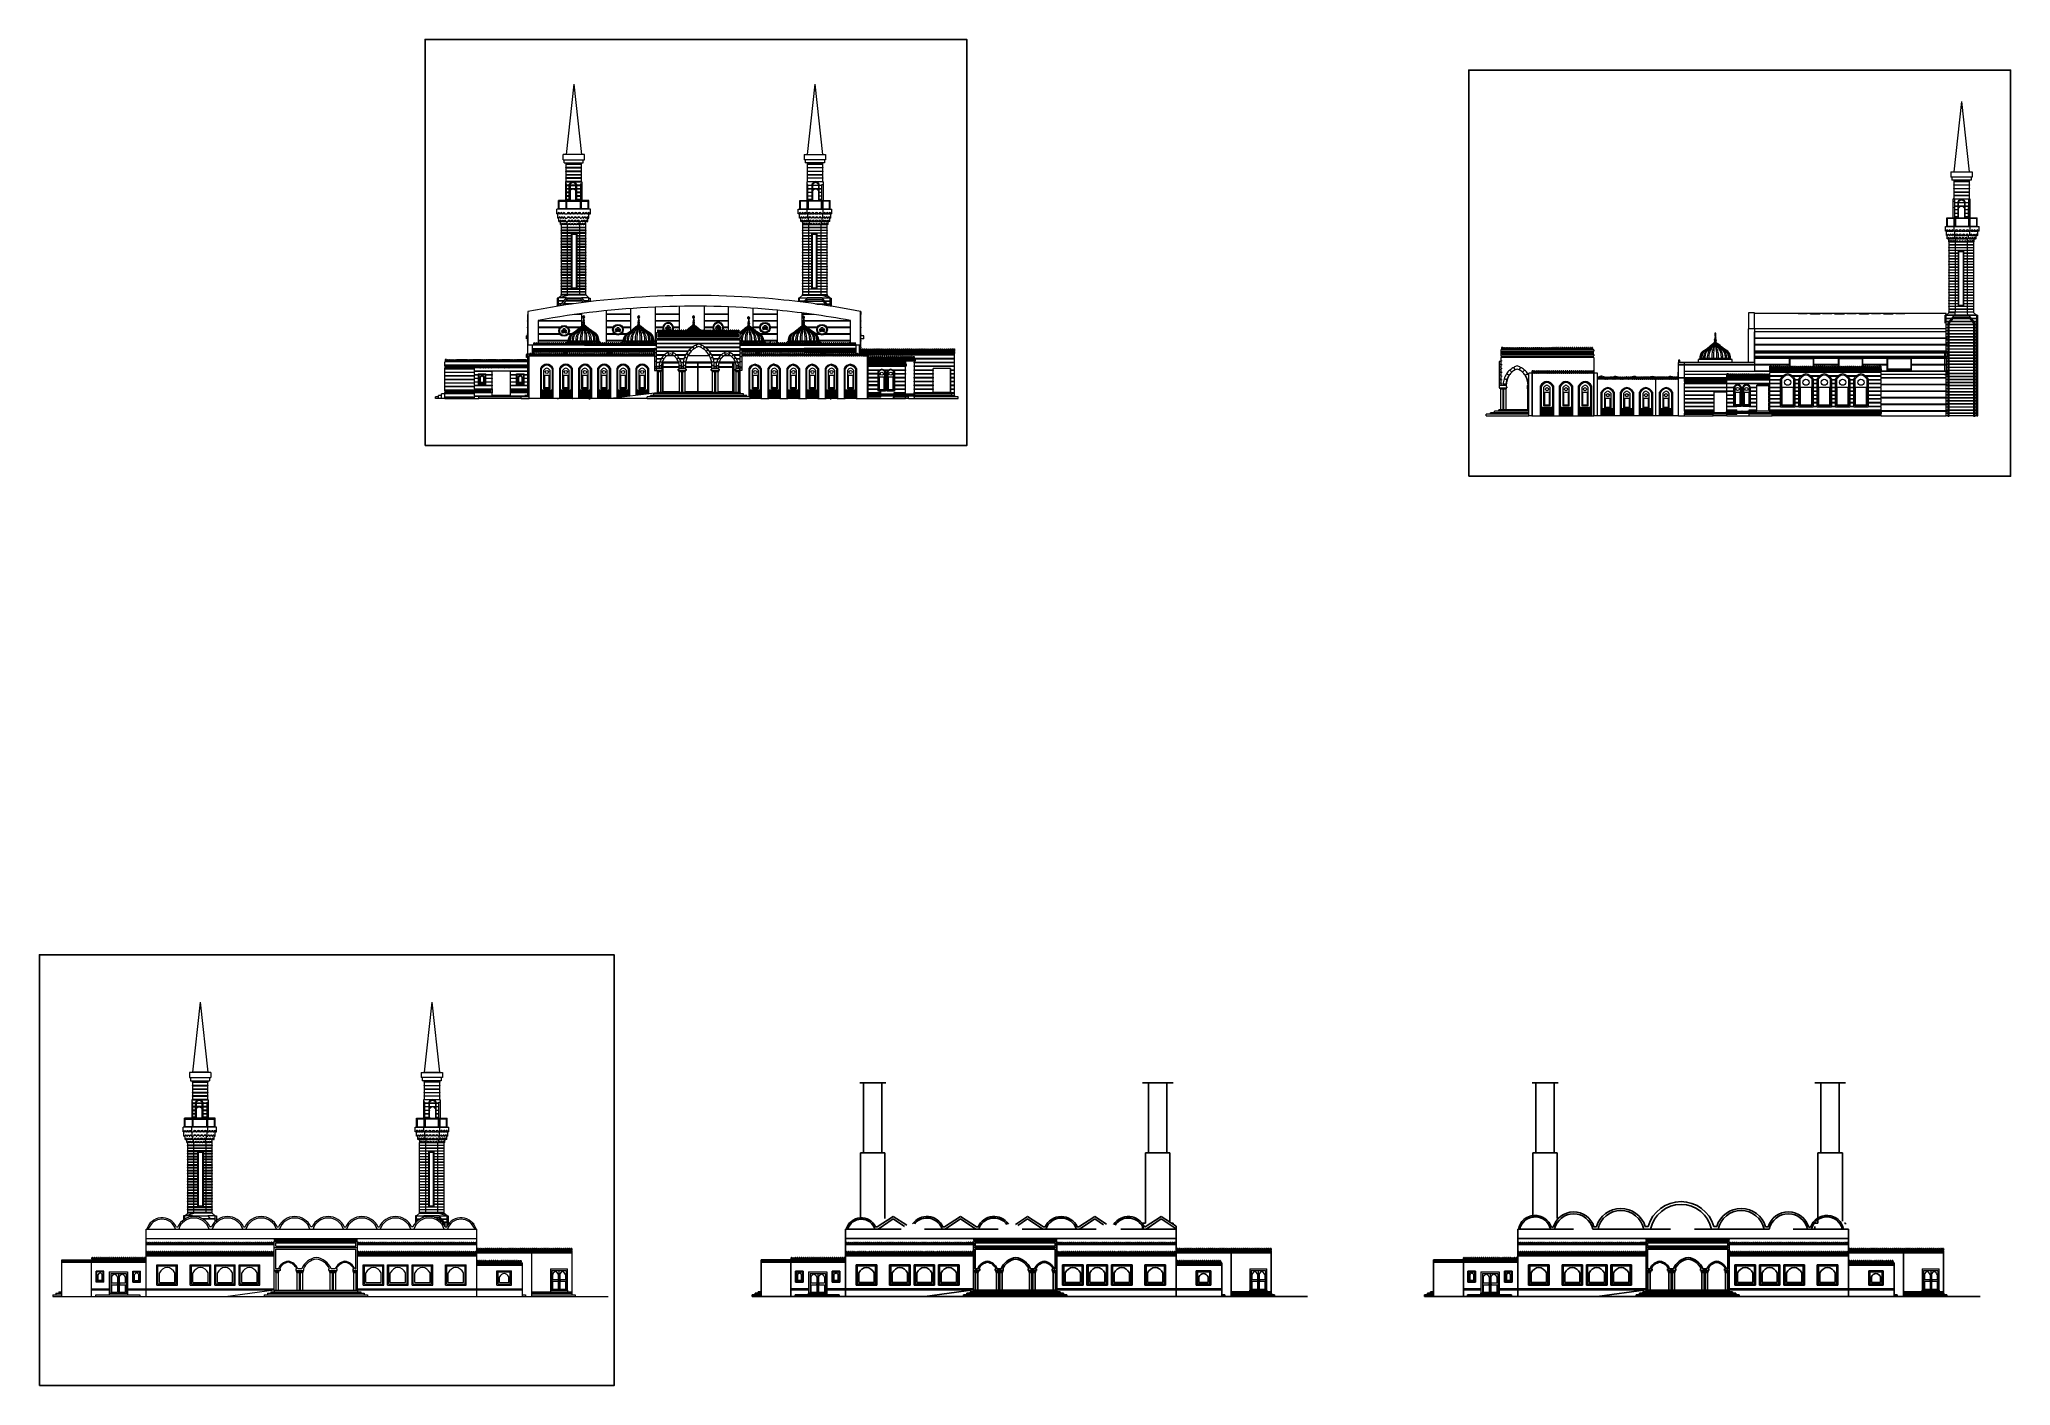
# Model space of a CAD drawing. Header units: inches. Extents: x -6210 to 141093, y -2740 to 21225.
# Drawn here: x 91622 to 99369, y -675 to 4618 of the extents above; entities that cross this region are included whole.
import ezdxf

# ---------------------------------------------------------------- set-up
doc = ezdxf.new("R2010")
doc.units = ezdxf.units.IN
doc.header["$LTSCALE"] = 100
doc.header["$MEASUREMENT"] = 0
for name, color, linetype in [('beams', 30, 'Continuous'), ('car area', 53, 'Continuous'), ('column', 2, 'Continuous'), ('pattern', 24, 'Continuous'), ('steps', 9, 'Continuous'), ('walls', 1, 'Continuous')]:
    doc.layers.add(name, color=color, linetype=linetype)
doc.layers.add('DOOR', color=11, linetype='Continuous', lineweight=5)

# ---------------------------------------------------------------- blocks, each defined once
blk = doc.blocks.new('A$C7441049B')
at = {"layer": 'pattern', "color": 6, "linetype": 'ByBlock', "lineweight": 25, "ltscale": 0.07}
for p, q in [((6.1, 2.7, 0), (6.1, 0)), ((8.1, 2.7, 0), (8.1, 0)), ((13.8, 2.7, 0), (13.8, 0, 0)), ((15.8, 2.7, 0), (15.8, 0, 0)), ((21.4, 2.7, 0), (21.4, 0, 0)), ((23.4, 2.7, 0), (23.4, 0, 0)), ((29, 2.7, 0), (29, 0)), ((31, 2.7, 0), (31, 0)), ((36.7, 2.7, 0), (36.7, 0, 0)), ((38.7, 2.7, 0), (38.7, 0, 0)), ((44.3, 2.7, 0), (44.3, 0)), ((46.3, 2.7, 0), (46.3, 0)), ((52, 2.7, 0), (52, 0)), ((54, 2.7, 0), (54, 0))]:
    blk.add_line(p, q, dxfattribs=at)
for centre, start, end in [((7.1, 5.4, 0), 128.29859, 249.41182), ((7.1, 5.4, 0), 290.58816, 51.70141), ((14.8, 5.4, 0), 128.29859, 249.41183), ((14.8, 5.4, 0), 290.58817, 51.70141), ((22.4, 5.4, 0), 128.29859, 249.41183), ((22.4, 5.4, 0), 290.58817, 51.70141), ((30, 5.4, 0), 128.29859, 249.41183), ((30, 5.4, 0), 290.58817, 51.70141), ((37.7, 5.4, 0), 128.29859, 249.41183), ((37.7, 5.4, 0), 290.58817, 51.70141), ((45.3, 5.4, 0), 128.29859, 249.41183), ((45.3, 5.4, 0), 290.58817, 51.70141), ((53, 5.4, 0), 128.29859, 249.41183), ((53, 5.4, 0), 290.58817, 51.70141)]:
    blk.add_arc(centre, 2.84, start, end, dxfattribs=at)
at = {"layer": 'pattern', "color": 6, "linetype": 'ByBlock', "lineweight": 25, "ltscale": 0.07, "extrusion": (0, 0, -1)}
for centre in [(10.1, 3.4, 0), (17.7, 3.4, 0), (25.3, 3.4, 0), (33, 3.4, 0), (40.6, 3.4, 0), (48.2, 3.4, 0), (55.9, 3.4, 0)]:
    blk.add_ellipse(centre, major_axis=(5.41, 3.32), ratio=1, start_param=4.432426, end_param=4.784303, dxfattribs=at)
at = {"layer": 'pattern', "color": 6, "linetype": 'ByBlock', "lineweight": 25, "ltscale": 0.07}
for centre in [(4.2, 3.4, 0), (11.9, 3.4, 0), (19.5, 3.4, 0), (27.1, 3.4, 0), (34.8, 3.4, 0), (42.4, 3.4, 0), (50, 3.4, 0)]:
    blk.add_ellipse(centre, major_axis=(-5.41, 3.32), ratio=1, start_param=4.432426, end_param=4.784303, dxfattribs=at)

msp = doc.modelspace()

# ---------------------------------------------------------------- linework, layer by layer
at = {"color": 0, "linetype": 'Continuous', "lineweight": 0, "extrusion": (0, 1, 0)}
for p, q in [((99176.47127, 4374.12844), (99146.47127, 4098.12844)), ((99176.47127, 4374.12844), (99206.47127, 4098.12844)), ((99134.67971, 4097.38867), (99218.26283, 4097.38867)), ((99134.67971, 4097.38867), (99134.67971, 4077.03036)), ((99218.26283, 4077.03036), (99134.67971, 4077.03036)), ((99138.97127, 4077.03036), (99138.97127, 4064.76264)), ((99213.97127, 4064.76264), (99138.97127, 4064.76264)), ((99145.21271, 4032.12844), (99207.21271, 4032.12844)), ((99145.21271, 4032.12844), (99145.21271, 4031.12844)), ((99207.21271, 4031.12844), (99145.21271, 4031.12844)), ((99145.23028, 4046.12844), (99207.23028, 4046.12844)), ((99145.23028, 4046.12844), (99145.23028, 4045.12844)), ((99207.23028, 4045.12844), (99145.23028, 4045.12844)), ((99145.24786, 4060.12844), (99207.24786, 4060.12844)), ((99145.24786, 4060.12844), (99145.24786, 4059.12844)), ((99207.24786, 4059.12844), (99145.24786, 4059.12844)), ((99146.27012, 4098.12844), (99202.49828, 4098.12844)), ((99146.27012, 4098.12844), (99146.27012, 4097.38867)), ((99146.27012, 4064.76264), (99146.27012, 4060.12844)), ((99146.27012, 4059.12844), (99146.27012, 4046.12844)), ((99146.27012, 4045.12844), (99146.27012, 4032.12844)), ((99146.27012, 4031.12844), (99146.27012, 4018.12844)), ((99202.49828, 4098.12844), (99206.47127, 4098.12844)), ((99206.27012, 4098.12844), (99206.27012, 4097.38867)), ((99206.27012, 4064.76264), (99206.27012, 4060.12844)), ((99206.27012, 4059.12844), (99206.27012, 4046.12844)), ((99206.27012, 4045.12844), (99206.27012, 4032.12844)), ((99206.27012, 4031.12844), (99206.27012, 4018.12844)), ((99207.21271, 4032.12844), (99207.21271, 4031.12844)), ((99207.23028, 4046.12844), (99207.23028, 4045.12844)), ((99207.24786, 4060.12844), (99207.24786, 4059.12844)), ((99213.97127, 4077.03036), (99213.97127, 4064.76264)), ((99218.26283, 4097.38867), (99218.26283, 4077.03036)), ((99145.2844, 3990.76014), (99143.92551, 3990.76014)), ((99143.92551, 3981.10605), (99143.92551, 3990.76014)), ((99148.42551, 3981.10605), (99143.92551, 3981.10605)), ((99143.92551, 3917.0812), (99143.92551, 3981.10605)), ((99145.15999, 3991.12844), (99207.15999, 3991.12844)), ((99145.15999, 3991.12844), (99145.15999, 3990.76014)), ((99145.17757, 4005.12844), (99207.17757, 4005.12844)), ((99145.17757, 4005.12844), (99145.17757, 4004.12844)), ((99207.17757, 4004.12844), (99145.17757, 4004.12844)), ((99145.19514, 4018.12844), (99207.19514, 4018.12844)), ((99145.19514, 4018.12844), (99145.19514, 4017.12844)), ((99207.19514, 4017.12844), (99145.19514, 4017.12844)), ((99206.73089, 3990.12844), (99145.58909, 3990.12844)), ((99146.27012, 4017.12844), (99146.27012, 4005.12844)), ((99146.27012, 4004.12844), (99146.27012, 3991.12844)), ((99148.42551, 3987.25346), (99148.42551, 3981.10605)), ((99148.42551, 3981.10605), (99148.42551, 3917.0812)), ((99148.42551, 3977.12844), (99161.79512, 3977.12844)), ((99161.79512, 3976.12844), (99148.42551, 3976.12844)), ((99148.42551, 3963.12844), (99161.79512, 3963.12844)), ((99161.79512, 3962.12844), (99148.42551, 3962.12844)), ((99148.42551, 3955.11003), (99149.93749, 3955.11003)), ((99149.93749, 3949.12844), (99149.93749, 3955.11003)), ((99161.79512, 3980.06366), (99161.79512, 3917.0812)), ((99164.79512, 3917.0812), (99164.79512, 3979.09519)), ((99164.79512, 3977.12844), (99187.74512, 3977.12844)), ((99187.74512, 3976.12844), (99164.79512, 3976.12844)), ((99164.79512, 3963.12844), (99187.74512, 3963.12844)), ((99187.74512, 3962.12844), (99164.79512, 3962.12844)), ((99187.74512, 3979.09519), (99187.74512, 3917.0812)), ((99190.74512, 3917.0812), (99190.74512, 3980.06366)), ((99190.74512, 3977.12844), (99204.83273, 3977.12844)), ((99204.83273, 3976.12844), (99190.74512, 3976.12844)), ((99190.74512, 3963.12844), (99204.83273, 3963.12844)), ((99204.83273, 3962.12844), (99190.74512, 3962.12844)), ((99202.60274, 3955.11003), (99202.60274, 3949.12844)), ((99202.60274, 3955.11003), (99204.83273, 3955.11003)), ((99204.83273, 3981.10605), (99204.83273, 3988.45768)), ((99209.33273, 3981.10605), (99204.83273, 3981.10605)), ((99204.83273, 3917.0812), (99204.83273, 3981.10605)), ((99206.27012, 4017.12844), (99206.27012, 4005.12844)), ((99206.27012, 4004.12844), (99206.27012, 3991.12844)), ((99209.33273, 3990.76014), (99207.03559, 3990.76014)), ((99207.15999, 3991.12844), (99207.15999, 3990.76014)), ((99207.17757, 4005.12844), (99207.17757, 4004.12844)), ((99207.19514, 4018.12844), (99207.19514, 4017.12844)), ((99209.33273, 3990.76014), (99209.33273, 3981.10605)), ((99209.33273, 3981.10605), (99209.33273, 3917.0812)), ((99113.43034, 3882.641), (99147.9745, 3882.641)), ((99113.43034, 3863.641), (99113.43034, 3882.641)), ((99118.62791, 3917.0812), (99149.65735, 3917.0812)), ((99118.62791, 3882.641), (99118.62791, 3917.0812)), ((99120.57752, 3914.0812), (99120.57752, 3884.0812)), ((99147.97609, 3914.0812), (99120.57752, 3914.0812)), ((99120.57752, 3884.0812), (99147.97609, 3884.0812)), ((99121.63818, 3884.0812), (99121.63818, 3914.0812)), ((99147.9745, 3863.641), (99147.9745, 3882.641)), ((99147.9745, 3882.641), (99210.88619, 3882.641)), ((99147.97609, 3884.0812), (99147.97609, 3914.0812)), ((99148.50085, 3921.12844), (99161.79512, 3921.12844)), ((99148.50085, 3921.12844), (99148.50085, 3920.12844)), ((99161.79512, 3920.12844), (99148.50085, 3920.12844)), ((99148.52646, 3935.12844), (99161.79512, 3935.12844)), ((99148.52646, 3935.12844), (99148.52646, 3934.12844)), ((99161.79512, 3934.12844), (99148.52646, 3934.12844)), ((99148.55209, 3949.12844), (99161.79512, 3949.12844)), ((99148.55209, 3949.12844), (99148.55209, 3948.12844)), ((99161.79512, 3948.12844), (99148.55209, 3948.12844)), ((99149.65735, 3917.0812), (99207.59847, 3917.0812)), ((99149.65735, 3882.641), (99149.65735, 3917.0812)), ((99149.93749, 3935.12844), (99149.93749, 3948.12844)), ((99149.93749, 3921.12844), (99149.93749, 3934.12844)), ((99149.93749, 3917.0812), (99149.93749, 3920.12844)), ((99204.85583, 3914.0812), (99152.39999, 3914.0812)), ((99152.39999, 3914.0812), (99152.39999, 3884.0812)), ((99152.39999, 3884.0812), (99204.85583, 3884.0812)), ((99187.67901, 3949.12844), (99187.74512, 3949.12844)), ((99187.67901, 3949.12844), (99187.68016, 3948.12844)), ((99187.74512, 3948.12844), (99187.68016, 3948.12844)), ((99187.69514, 3935.12844), (99187.74512, 3935.12844)), ((99187.69514, 3935.12844), (99187.69629, 3934.12844)), ((99187.74512, 3934.12844), (99187.69629, 3934.12844)), ((99187.71127, 3921.12844), (99187.74512, 3921.12844)), ((99187.71127, 3921.12844), (99187.71243, 3920.12844)), ((99187.74512, 3920.12844), (99187.71243, 3920.12844)), ((99190.74512, 3949.12844), (99203.66246, 3949.12844)), ((99203.66246, 3948.12844), (99190.74512, 3948.12844)), ((99190.74512, 3935.12844), (99203.65294, 3935.12844)), ((99203.65294, 3934.12844), (99190.74512, 3934.12844)), ((99190.74512, 3921.12844), (99203.64341, 3921.12844)), ((99203.64341, 3920.12844), (99190.74512, 3920.12844)), ((99202.60274, 3948.12844), (99202.60274, 3935.12844)), ((99202.60274, 3934.12844), (99202.60274, 3921.12844)), ((99202.60274, 3920.12844), (99202.60274, 3917.0812)), ((99203.64341, 3920.12844), (99203.64341, 3921.12844)), ((99203.65294, 3934.12844), (99203.65294, 3935.12844)), ((99203.66246, 3948.12844), (99203.66246, 3949.12844)), ((99204.80453, 3921.12844), (99204.75895, 3921.12844)), ((99204.75895, 3920.12844), (99204.80446, 3920.12844)), ((99204.82782, 3935.12844), (99204.7813, 3935.12844)), ((99204.7813, 3934.12844), (99204.82775, 3934.12844)), ((99204.83273, 3949.12844), (99204.80365, 3949.12844)), ((99204.80365, 3948.12844), (99204.83273, 3948.12844)), ((99204.80446, 3920.12844), (99204.80453, 3921.12844)), ((99204.83273, 3920.12844), (99204.80446, 3920.12844)), ((99204.80453, 3921.12844), (99204.83273, 3921.12844)), ((99204.82775, 3934.12844), (99204.82782, 3935.12844)), ((99204.83273, 3934.12844), (99204.82775, 3934.12844)), ((99204.82782, 3935.12844), (99204.83273, 3935.12844)), ((99204.85583, 3884.0812), (99204.85583, 3914.0812)), ((99207.59847, 3917.0812), (99238.62791, 3917.0812)), ((99207.59847, 3882.641), (99207.59847, 3917.0812)), ((99236.94666, 3914.0812), (99209.54808, 3914.0812)), ((99209.54808, 3914.0812), (99209.54808, 3884.0812)), ((99209.54808, 3884.0812), (99236.94666, 3884.0812)), ((99210.88619, 3882.641), (99245.43034, 3882.641)), ((99210.88619, 3863.641), (99210.88619, 3882.641)), ((99236.94666, 3884.0812), (99236.94666, 3914.0812)), ((99238.62791, 3882.641), (99238.62791, 3917.0812)), ((99245.43034, 3863.641), (99245.43034, 3882.641)), ((99115.92696, 3863.641), (99113.43034, 3863.641)), ((99115.92696, 3863.641), (99118.82356, 3863.641)), ((99117.93034, 3846.86935), (99117.93034, 3863.641)), ((99120.25658, 3846.86935), (99117.93034, 3846.86935)), ((99118.82356, 3863.641), (99123.90737, 3863.641)), ((99120.0692, 3834.3239), (99120.0692, 3846.86935)), ((99122.22536, 3834.3239), (99120.0692, 3834.3239)), ((99120.25658, 3846.86935), (99122.39941, 3846.86935)), ((99122.22536, 3834.3239), (99124.97344, 3834.3239)), ((99123.06398, 3849.86935), (99127.02782, 3849.86935)), ((99126.02869, 3863.641), (99123.90737, 3863.641)), ((99124.97344, 3834.3239), (99129.11754, 3834.3239)), ((99126.02869, 3863.641), (99128.9253, 3863.641)), ((99126.58558, 3822.23663), (99126.58558, 3834.3239)), ((99128.45804, 3822.23663), (99126.58558, 3822.23663)), ((99127.27012, 3811.12844), (99151.8559, 3811.12844)), ((99127.27012, 3810.12844), (99127.27012, 3811.12844)), ((99151.8559, 3810.12844), (99127.27012, 3810.12844)), ((99127.27012, 3800.12844), (99151.8559, 3800.12844)), ((99127.27012, 3799.12844), (99127.27012, 3800.12844)), ((99151.8559, 3799.12844), (99127.27012, 3799.12844)), ((99129.66896, 3846.86935), (99127.6924, 3846.86935)), ((99128.27012, 3822.12844), (99152.27012, 3822.12844)), ((99128.27012, 3811.12844), (99128.27012, 3822.12844)), ((99128.27012, 3800.12844), (99128.27012, 3810.12844)), ((99128.27012, 3789.12844), (99128.27012, 3799.12844)), ((99128.45804, 3822.23663), (99130.84452, 3822.23663)), ((99128.9253, 3863.641), (99134.00911, 3863.641)), ((99130.94959, 3834.3239), (99129.11754, 3834.3239)), ((99129.66896, 3846.86935), (99131.81178, 3846.86935)), ((99130.84452, 3822.23663), (99134.44335, 3822.23663)), ((99130.94959, 3834.3239), (99133.69766, 3834.3239)), ((99132.47636, 3849.86935), (99136.4402, 3849.86935)), ((99133.69766, 3834.3239), (99137.84177, 3834.3239)), ((99136.13043, 3863.641), (99134.00911, 3863.641)), ((99136.03434, 3822.23663), (99134.44335, 3822.23663)), ((99136.03434, 3822.23663), (99138.42083, 3822.23663)), ((99136.13043, 3863.641), (99139.02704, 3863.641)), ((99139.08133, 3846.86935), (99137.10477, 3846.86935)), ((99139.67382, 3834.3239), (99137.84177, 3834.3239)), ((99138.42083, 3822.23663), (99142.01965, 3822.23663)), ((99139.02704, 3863.641), (99144.11085, 3863.641)), ((99139.08133, 3846.86935), (99141.22416, 3846.86935)), ((99139.67382, 3834.3239), (99142.42189, 3834.3239)), ((99141.88873, 3849.86935), (99145.85257, 3849.86935)), ((99143.61064, 3822.23663), (99142.01965, 3822.23663)), ((99142.42189, 3834.3239), (99146.566, 3834.3239)), ((99143.61064, 3822.23663), (99145.99713, 3822.23663)), ((99147.9745, 3863.641), (99144.11085, 3863.641)), ((99145.99713, 3822.23663), (99149.59596, 3822.23663)), ((99146.27012, 3822.23663), (99146.27012, 3822.12844)), ((99150.11714, 3846.86935), (99146.51715, 3846.86935)), ((99149.90279, 3834.3239), (99146.566, 3834.3239)), ((99150.9745, 3863.641), (99147.9745, 3863.641)), ((99152.4937, 3822.23663), (99149.59596, 3822.23663)), ((99149.90279, 3834.3239), (99149.90279, 3846.86935)), ((99152.4937, 3834.3239), (99149.90279, 3834.3239)), ((99150.11714, 3846.86935), (99150.11714, 3863.641)), ((99152.91241, 3846.86935), (99150.11714, 3846.86935)), ((99150.9745, 3863.641), (99162.26051, 3863.641)), ((99151.8559, 3811.12844), (99200.68433, 3811.12844)), ((99151.8559, 3810.12844), (99151.8559, 3811.12844)), ((99200.68433, 3810.12844), (99151.8559, 3810.12844)), ((99151.8559, 3800.12844), (99200.68433, 3800.12844)), ((99151.8559, 3799.12844), (99151.8559, 3800.12844)), ((99200.68433, 3799.12844), (99151.8559, 3799.12844)), ((99152.27012, 3822.12844), (99200.27012, 3822.12844)), ((99152.27012, 3811.12844), (99152.27012, 3822.12844)), ((99152.27012, 3800.12844), (99152.27012, 3810.12844)), ((99152.27012, 3789.12844), (99152.27012, 3799.12844)), ((99152.4937, 3834.3239), (99162.24071, 3834.3239)), ((99152.4937, 3822.23663), (99152.4937, 3834.3239)), ((99154.7437, 3822.23663), (99152.4937, 3822.23663)), ((99152.91241, 3846.86935), (99163.42825, 3846.86935)), ((99154.7437, 3822.23663), (99163.20821, 3822.23663)), ((99164.83162, 3834.3239), (99162.24071, 3834.3239)), ((99165.26051, 3863.641), (99162.26051, 3863.641)), ((99165.45821, 3822.23663), (99163.20821, 3822.23663)), ((99166.22352, 3846.86935), (99163.42825, 3846.86935)), ((99164.83162, 3834.3239), (99174.57863, 3834.3239)), ((99165.26051, 3863.641), (99176.54653, 3863.641)), ((99165.45821, 3822.23663), (99173.92272, 3822.23663)), ((99166.22352, 3846.86935), (99176.73936, 3846.86935)), ((99176.17272, 3822.23663), (99173.92272, 3822.23663)), ((99177.16954, 3834.3239), (99174.57863, 3834.3239)), ((99176.17272, 3822.23663), (99184.63723, 3822.23663)), ((99179.54653, 3863.641), (99176.54653, 3863.641)), ((99179.53463, 3846.86935), (99176.73936, 3846.86935)), ((99177.16954, 3834.3239), (99186.91655, 3834.3239)), ((99179.53463, 3846.86935), (99190.05046, 3846.86935)), ((99179.54653, 3863.641), (99190.83254, 3863.641)), ((99186.88723, 3822.23663), (99184.63723, 3822.23663)), ((99186.88723, 3822.23663), (99195.35174, 3822.23663)), ((99189.50746, 3834.3239), (99186.91655, 3834.3239)), ((99189.50746, 3834.3239), (99199.25447, 3834.3239)), ((99192.84574, 3846.86935), (99190.05046, 3846.86935)), ((99193.83254, 3863.641), (99190.83254, 3863.641)), ((99192.84574, 3846.86935), (99203.36157, 3846.86935)), ((99193.83254, 3863.641), (99205.11856, 3863.641)), ((99199.67746, 3822.23663), (99195.35174, 3822.23663)), ((99204.23561, 3834.3239), (99199.25447, 3834.3239)), ((99199.67746, 3822.23663), (99199.67746, 3834.3239)), ((99202.1777, 3822.23663), (99199.67746, 3822.23663)), ((99200.27012, 3822.12844), (99224.27012, 3822.12844)), ((99200.27012, 3811.12844), (99200.27012, 3822.12844)), ((99200.27012, 3800.12844), (99200.27012, 3810.12844)), ((99200.27012, 3789.12844), (99200.27012, 3799.12844)), ((99200.68433, 3811.12844), (99225.27012, 3811.12844)), ((99200.68433, 3810.12844), (99200.68433, 3811.12844)), ((99225.27012, 3810.12844), (99200.68433, 3810.12844)), ((99200.68433, 3800.12844), (99225.27012, 3800.12844)), ((99200.68433, 3799.12844), (99200.68433, 3800.12844)), ((99225.27012, 3799.12844), (99200.68433, 3799.12844)), ((99202.1777, 3822.23663), (99205.77653, 3822.23663)), ((99208.73561, 3846.86935), (99203.36157, 3846.86935)), ((99204.23561, 3834.3239), (99204.23561, 3846.86935)), ((99207.11467, 3834.3239), (99204.23561, 3834.3239)), ((99210.88619, 3863.641), (99205.11856, 3863.641)), ((99205.77653, 3822.23663), (99208.16301, 3822.23663)), ((99206.27012, 3822.23663), (99206.27012, 3822.12844)), ((99207.11467, 3834.3239), (99211.25877, 3834.3239)), ((99209.754, 3822.23663), (99208.16301, 3822.23663)), ((99208.73561, 3846.86935), (99208.73561, 3863.641)), ((99211.84176, 3846.86935), (99208.73561, 3846.86935)), ((99209.754, 3822.23663), (99213.35283, 3822.23663)), ((99214.21984, 3863.641), (99210.88619, 3863.641)), ((99211.25877, 3834.3239), (99214.00685, 3834.3239)), ((99211.84176, 3846.86935), (99216.31274, 3846.86935)), ((99213.35283, 3822.23663), (99215.73932, 3822.23663)), ((99215.8389, 3834.3239), (99214.00685, 3834.3239)), ((99214.21984, 3863.641), (99219.29967, 3863.641)), ((99217.33031, 3822.23663), (99215.73932, 3822.23663)), ((99215.8389, 3834.3239), (99219.983, 3834.3239)), ((99216.31274, 3846.86935), (99219.27758, 3846.86935)), ((99217.33031, 3822.23663), (99220.92913, 3822.23663)), ((99221.25414, 3846.86935), (99219.27758, 3846.86935)), ((99219.29967, 3863.641), (99222.20025, 3863.641)), ((99219.983, 3834.3239), (99222.73108, 3834.3239)), ((99220.92913, 3822.23663), (99223.31562, 3822.23663)), ((99221.25414, 3846.86935), (99225.72512, 3846.86935)), ((99224.32157, 3863.641), (99222.20025, 3863.641)), ((99224.56313, 3834.3239), (99222.73108, 3834.3239)), ((99225.58558, 3822.23663), (99223.31562, 3822.23663)), ((99224.27012, 3811.12844), (99224.27012, 3822.12844)), ((99224.27012, 3800.12844), (99224.27012, 3810.12844)), ((99224.27012, 3789.12844), (99224.27012, 3799.12844)), ((99224.32157, 3863.641), (99229.40141, 3863.641)), ((99224.56313, 3834.3239), (99228.70723, 3834.3239)), ((99225.27012, 3810.12844), (99225.27012, 3811.12844)), ((99225.27012, 3799.12844), (99225.27012, 3800.12844)), ((99225.58558, 3822.23663), (99225.58558, 3834.3239)), ((99225.72512, 3846.86935), (99228.68996, 3846.86935)), ((99230.66651, 3846.86935), (99228.68996, 3846.86935)), ((99228.70723, 3834.3239), (99231.4553, 3834.3239)), ((99229.40141, 3863.641), (99232.30199, 3863.641)), ((99230.66651, 3846.86935), (99235.1375, 3846.86935)), ((99234.0692, 3834.3239), (99231.4553, 3834.3239)), ((99234.42331, 3863.641), (99232.30199, 3863.641)), ((99234.0692, 3834.3239), (99234.0692, 3846.86935)), ((99234.42331, 3863.641), (99239.50315, 3863.641)), ((99235.1375, 3846.86935), (99238.10233, 3846.86935)), ((99240.9224, 3846.86935), (99238.10233, 3846.86935)), ((99239.50315, 3863.641), (99242.40373, 3863.641)), ((99240.9224, 3846.86935), (99240.9224, 3863.641)), ((99245.43034, 3863.641), (99242.40373, 3863.641)), ((99127.27012, 3789.12844), (99151.8559, 3789.12844)), ((99127.27012, 3788.12844), (99127.27012, 3789.12844)), ((99151.8559, 3788.12844), (99127.27012, 3788.12844)), ((99127.27012, 3778.12844), (99151.8559, 3778.12844)), ((99127.27012, 3777.12844), (99127.27012, 3778.12844)), ((99151.8559, 3777.12844), (99127.27012, 3777.12844)), ((99127.27012, 3767.12844), (99151.8559, 3767.12844)), ((99127.27012, 3766.12844), (99127.27012, 3767.12844)), ((99151.8559, 3766.12844), (99127.27012, 3766.12844)), ((99127.27012, 3756.12844), (99151.8559, 3756.12844)), ((99127.27012, 3755.12844), (99127.27012, 3756.12844)), ((99151.8559, 3755.12844), (99127.27012, 3755.12844)), ((99127.27012, 3745.12844), (99151.8559, 3745.12844)), ((99127.27012, 3744.12844), (99127.27012, 3745.12844)), ((99151.8559, 3744.12844), (99127.27012, 3744.12844)), ((99127.27012, 3734.12844), (99151.8559, 3734.12844)), ((99127.27012, 3733.12844), (99127.27012, 3734.12844)), ((99151.8559, 3733.12844), (99127.27012, 3733.12844)), ((99127.27012, 3723.12844), (99151.8559, 3723.12844)), ((99127.27012, 3722.12844), (99127.27012, 3723.12844)), ((99151.8559, 3722.12844), (99127.27012, 3722.12844)), ((99128.27012, 3778.12844), (99128.27012, 3788.12844)), ((99128.27012, 3767.12844), (99128.27012, 3777.12844)), ((99128.27012, 3756.12844), (99128.27012, 3766.12844)), ((99128.27012, 3745.12844), (99128.27012, 3755.12844)), ((99128.27012, 3734.12844), (99128.27012, 3744.12844)), ((99128.27012, 3723.12844), (99128.27012, 3733.12844)), ((99128.27012, 3712.12844), (99128.27012, 3722.12844)), ((99151.8559, 3789.12844), (99200.68433, 3789.12844)), ((99151.8559, 3788.12844), (99151.8559, 3789.12844)), ((99200.68433, 3788.12844), (99151.8559, 3788.12844)), ((99151.8559, 3777.12844), (99151.8559, 3778.12844)), ((99151.8559, 3778.12844), (99163.9076, 3778.12844)), ((99163.9076, 3777.12844), (99151.8559, 3777.12844)), ((99151.8559, 3766.12844), (99151.8559, 3767.12844)), ((99151.8559, 3767.12844), (99163.9076, 3767.12844)), ((99163.9076, 3766.12844), (99151.8559, 3766.12844)), ((99151.8559, 3755.12844), (99151.8559, 3756.12844)), ((99151.8559, 3756.12844), (99163.9076, 3756.12844)), ((99163.9076, 3755.12844), (99151.8559, 3755.12844)), ((99151.8559, 3744.12844), (99151.8559, 3745.12844)), ((99151.8559, 3745.12844), (99163.9076, 3745.12844)), ((99163.9076, 3744.12844), (99151.8559, 3744.12844)), ((99151.8559, 3733.12844), (99151.8559, 3734.12844)), ((99151.8559, 3734.12844), (99163.9076, 3734.12844)), ((99163.9076, 3733.12844), (99151.8559, 3733.12844)), ((99151.8559, 3722.12844), (99151.8559, 3723.12844)), ((99151.8559, 3723.12844), (99163.9076, 3723.12844)), ((99163.9076, 3722.12844), (99151.8559, 3722.12844)), ((99152.27012, 3778.12844), (99152.27012, 3788.12844)), ((99152.27012, 3767.12844), (99152.27012, 3777.12844)), ((99152.27012, 3756.12844), (99152.27012, 3766.12844)), ((99152.27012, 3745.12844), (99152.27012, 3755.12844)), ((99152.27012, 3734.12844), (99152.27012, 3744.12844)), ((99152.27012, 3723.12844), (99152.27012, 3733.12844)), ((99152.27012, 3712.12844), (99152.27012, 3722.12844)), ((99185.57778, 3786.12844), (99163.9076, 3786.12844)), ((99163.9076, 3786.12844), (99163.9076, 3778.12844)), ((99163.9076, 3777.12844), (99163.9076, 3778.12844)), ((99163.9076, 3777.12844), (99163.9076, 3767.12844)), ((99163.9076, 3766.12844), (99163.9076, 3767.12844)), ((99163.9076, 3766.12844), (99163.9076, 3756.12844)), ((99163.9076, 3755.12844), (99163.9076, 3756.12844)), ((99163.9076, 3755.12844), (99163.9076, 3745.12844)), ((99163.9076, 3744.12844), (99163.9076, 3745.12844)), ((99163.9076, 3744.12844), (99163.9076, 3734.12844)), ((99163.9076, 3733.12844), (99163.9076, 3734.12844)), ((99163.9076, 3733.12844), (99163.9076, 3723.12844)), ((99163.9076, 3722.12844), (99163.9076, 3723.12844)), ((99163.9076, 3722.12844), (99163.9076, 3712.12844)), ((99165.9076, 3784.12844), (99183.57778, 3784.12844)), ((99165.9076, 3572.12844), (99165.9076, 3784.12844)), ((99183.57778, 3784.12844), (99183.57778, 3572.12844)), ((99185.57778, 3778.12844), (99185.57778, 3786.12844)), ((99185.57778, 3778.12844), (99185.57778, 3777.12844)), ((99185.57778, 3778.12844), (99200.68433, 3778.12844)), ((99185.57778, 3767.12844), (99185.57778, 3777.12844)), ((99200.68433, 3777.12844), (99185.57778, 3777.12844)), ((99185.57778, 3767.12844), (99185.57778, 3766.12844)), ((99185.57778, 3767.12844), (99200.68433, 3767.12844)), ((99185.57778, 3756.12844), (99185.57778, 3766.12844)), ((99200.68433, 3766.12844), (99185.57778, 3766.12844)), ((99185.57778, 3756.12844), (99185.57778, 3755.12844)), ((99185.57778, 3756.12844), (99200.68433, 3756.12844)), ((99185.57778, 3745.12844), (99185.57778, 3755.12844)), ((99200.68433, 3755.12844), (99185.57778, 3755.12844)), ((99185.57778, 3745.12844), (99185.57778, 3744.12844)), ((99185.57778, 3745.12844), (99200.68433, 3745.12844)), ((99185.57778, 3734.12844), (99185.57778, 3744.12844)), ((99200.68433, 3744.12844), (99185.57778, 3744.12844)), ((99185.57778, 3734.12844), (99185.57778, 3733.12844)), ((99185.57778, 3734.12844), (99200.68433, 3734.12844)), ((99185.57778, 3723.12844), (99185.57778, 3733.12844)), ((99200.68433, 3733.12844), (99185.57778, 3733.12844)), ((99185.57778, 3723.12844), (99185.57778, 3722.12844)), ((99185.57778, 3723.12844), (99200.68433, 3723.12844)), ((99185.57778, 3712.12844), (99185.57778, 3722.12844)), ((99200.68433, 3722.12844), (99185.57778, 3722.12844)), ((99200.27012, 3778.12844), (99200.27012, 3788.12844)), ((99200.27012, 3767.12844), (99200.27012, 3777.12844)), ((99200.27012, 3756.12844), (99200.27012, 3766.12844)), ((99200.27012, 3745.12844), (99200.27012, 3755.12844)), ((99200.27012, 3734.12844), (99200.27012, 3744.12844)), ((99200.27012, 3723.12844), (99200.27012, 3733.12844)), ((99200.27012, 3712.12844), (99200.27012, 3722.12844)), ((99200.68433, 3789.12844), (99225.27012, 3789.12844)), ((99200.68433, 3788.12844), (99200.68433, 3789.12844)), ((99225.27012, 3788.12844), (99200.68433, 3788.12844)), ((99200.68433, 3777.12844), (99200.68433, 3778.12844)), ((99200.68433, 3778.12844), (99225.27012, 3778.12844)), ((99225.27012, 3777.12844), (99200.68433, 3777.12844)), ((99200.68433, 3766.12844), (99200.68433, 3767.12844)), ((99200.68433, 3767.12844), (99225.27012, 3767.12844)), ((99225.27012, 3766.12844), (99200.68433, 3766.12844)), ((99200.68433, 3755.12844), (99200.68433, 3756.12844)), ((99200.68433, 3756.12844), (99225.27012, 3756.12844)), ((99225.27012, 3755.12844), (99200.68433, 3755.12844)), ((99200.68433, 3744.12844), (99200.68433, 3745.12844)), ((99200.68433, 3745.12844), (99225.27012, 3745.12844)), ((99225.27012, 3744.12844), (99200.68433, 3744.12844)), ((99200.68433, 3733.12844), (99200.68433, 3734.12844)), ((99200.68433, 3734.12844), (99225.27012, 3734.12844)), ((99225.27012, 3733.12844), (99200.68433, 3733.12844)), ((99200.68433, 3722.12844), (99200.68433, 3723.12844)), ((99200.68433, 3723.12844), (99225.27012, 3723.12844)), ((99225.27012, 3722.12844), (99200.68433, 3722.12844)), ((99224.27012, 3778.12844), (99224.27012, 3788.12844)), ((99224.27012, 3767.12844), (99224.27012, 3777.12844)), ((99224.27012, 3756.12844), (99224.27012, 3766.12844)), ((99224.27012, 3745.12844), (99224.27012, 3755.12844)), ((99224.27012, 3734.12844), (99224.27012, 3744.12844)), ((99224.27012, 3723.12844), (99224.27012, 3733.12844)), ((99224.27012, 3712.12844), (99224.27012, 3722.12844)), ((99225.27012, 3788.12844), (99225.27012, 3789.12844)), ((99225.27012, 3777.12844), (99225.27012, 3778.12844)), ((99225.27012, 3766.12844), (99225.27012, 3767.12844)), ((99225.27012, 3755.12844), (99225.27012, 3756.12844)), ((99225.27012, 3744.12844), (99225.27012, 3745.12844)), ((99225.27012, 3733.12844), (99225.27012, 3734.12844)), ((99225.27012, 3722.12844), (99225.27012, 3723.12844)), ((99127.27012, 3712.12844), (99151.8559, 3712.12844)), ((99127.27012, 3711.12844), (99127.27012, 3712.12844)), ((99151.8559, 3711.12844), (99127.27012, 3711.12844)), ((99127.27012, 3701.12844), (99151.8559, 3701.12844)), ((99127.27012, 3700.12844), (99127.27012, 3701.12844)), ((99151.8559, 3700.12844), (99127.27012, 3700.12844)), ((99127.27012, 3690.12844), (99151.8559, 3690.12844)), ((99127.27012, 3689.12844), (99127.27012, 3690.12844)), ((99151.8559, 3689.12844), (99127.27012, 3689.12844)), ((99127.27012, 3679.12844), (99151.8559, 3679.12844)), ((99127.27012, 3678.12844), (99127.27012, 3679.12844)), ((99151.8559, 3678.12844), (99127.27012, 3678.12844)), ((99127.27012, 3668.12844), (99151.8559, 3668.12844)), ((99127.27012, 3667.12844), (99127.27012, 3668.12844)), ((99151.8559, 3667.12844), (99127.27012, 3667.12844)), ((99127.27012, 3657.12844), (99151.8559, 3657.12844)), ((99127.27012, 3656.12844), (99127.27012, 3657.12844)), ((99151.8559, 3656.12844), (99127.27012, 3656.12844)), ((99127.27012, 3646.12844), (99151.8559, 3646.12844)), ((99127.27012, 3645.12844), (99127.27012, 3646.12844)), ((99151.8559, 3645.12844), (99127.27012, 3645.12844)), ((99128.27012, 3701.12844), (99128.27012, 3711.12844)), ((99128.27012, 3690.12844), (99128.27012, 3700.12844)), ((99128.27012, 3679.12844), (99128.27012, 3689.12844)), ((99128.27012, 3668.12844), (99128.27012, 3678.12844)), ((99128.27012, 3657.12844), (99128.27012, 3667.12844)), ((99128.27012, 3646.12844), (99128.27012, 3656.12844)), ((99128.27012, 3635.12844), (99128.27012, 3645.12844)), ((99151.8559, 3711.12844), (99151.8559, 3712.12844)), ((99151.8559, 3712.12844), (99163.9076, 3712.12844)), ((99163.9076, 3711.12844), (99151.8559, 3711.12844)), ((99151.8559, 3700.12844), (99151.8559, 3701.12844)), ((99151.8559, 3701.12844), (99163.9076, 3701.12844)), ((99163.9076, 3700.12844), (99151.8559, 3700.12844)), ((99151.8559, 3689.12844), (99151.8559, 3690.12844)), ((99151.8559, 3690.12844), (99163.9076, 3690.12844)), ((99163.9076, 3689.12844), (99151.8559, 3689.12844)), ((99151.8559, 3678.12844), (99151.8559, 3679.12844)), ((99151.8559, 3679.12844), (99163.9076, 3679.12844)), ((99163.9076, 3678.12844), (99151.8559, 3678.12844)), ((99151.8559, 3667.12844), (99151.8559, 3668.12844)), ((99151.8559, 3668.12844), (99163.9076, 3668.12844)), ((99163.9076, 3667.12844), (99151.8559, 3667.12844)), ((99151.8559, 3656.12844), (99151.8559, 3657.12844)), ((99151.8559, 3657.12844), (99163.9076, 3657.12844)), ((99163.9076, 3656.12844), (99151.8559, 3656.12844)), ((99151.8559, 3645.12844), (99151.8559, 3646.12844)), ((99151.8559, 3646.12844), (99163.9076, 3646.12844)), ((99163.9076, 3645.12844), (99151.8559, 3645.12844)), ((99152.27012, 3701.12844), (99152.27012, 3711.12844)), ((99152.27012, 3690.12844), (99152.27012, 3700.12844)), ((99152.27012, 3679.12844), (99152.27012, 3689.12844)), ((99152.27012, 3668.12844), (99152.27012, 3678.12844)), ((99152.27012, 3657.12844), (99152.27012, 3667.12844)), ((99152.27012, 3646.12844), (99152.27012, 3656.12844)), ((99152.27012, 3635.12844), (99152.27012, 3645.12844)), ((99163.9076, 3711.12844), (99163.9076, 3712.12844)), ((99163.9076, 3711.12844), (99163.9076, 3701.12844)), ((99163.9076, 3700.12844), (99163.9076, 3701.12844)), ((99163.9076, 3700.12844), (99163.9076, 3690.12844)), ((99163.9076, 3689.12844), (99163.9076, 3690.12844)), ((99163.9076, 3689.12844), (99163.9076, 3679.12844)), ((99163.9076, 3678.12844), (99163.9076, 3679.12844)), ((99163.9076, 3678.12844), (99163.9076, 3668.12844)), ((99163.9076, 3667.12844), (99163.9076, 3668.12844)), ((99163.9076, 3667.12844), (99163.9076, 3657.12844)), ((99163.9076, 3656.12844), (99163.9076, 3657.12844)), ((99163.9076, 3656.12844), (99163.9076, 3646.12844)), ((99163.9076, 3645.12844), (99163.9076, 3646.12844)), ((99163.9076, 3645.12844), (99163.9076, 3635.12844)), ((99185.57778, 3712.12844), (99185.57778, 3711.12844)), ((99185.57778, 3712.12844), (99200.68433, 3712.12844)), ((99185.57778, 3701.12844), (99185.57778, 3711.12844)), ((99200.68433, 3711.12844), (99185.57778, 3711.12844)), ((99185.57778, 3701.12844), (99185.57778, 3700.12844)), ((99185.57778, 3701.12844), (99200.68433, 3701.12844)), ((99185.57778, 3690.12844), (99185.57778, 3700.12844)), ((99200.68433, 3700.12844), (99185.57778, 3700.12844)), ((99185.57778, 3690.12844), (99185.57778, 3689.12844)), ((99185.57778, 3690.12844), (99200.68433, 3690.12844)), ((99185.57778, 3679.12844), (99185.57778, 3689.12844)), ((99200.68433, 3689.12844), (99185.57778, 3689.12844)), ((99185.57778, 3679.12844), (99185.57778, 3678.12844)), ((99185.57778, 3679.12844), (99200.68433, 3679.12844)), ((99185.57778, 3668.12844), (99185.57778, 3678.12844)), ((99200.68433, 3678.12844), (99185.57778, 3678.12844)), ((99185.57778, 3668.12844), (99185.57778, 3667.12844)), ((99185.57778, 3668.12844), (99200.68433, 3668.12844)), ((99185.57778, 3657.12844), (99185.57778, 3667.12844)), ((99200.68433, 3667.12844), (99185.57778, 3667.12844)), ((99185.57778, 3657.12844), (99185.57778, 3656.12844)), ((99185.57778, 3657.12844), (99200.68433, 3657.12844)), ((99185.57778, 3646.12844), (99185.57778, 3656.12844)), ((99200.68433, 3656.12844), (99185.57778, 3656.12844)), ((99185.57778, 3646.12844), (99185.57778, 3645.12844)), ((99185.57778, 3646.12844), (99200.68433, 3646.12844)), ((99185.57778, 3635.12844), (99185.57778, 3645.12844)), ((99200.68433, 3645.12844), (99185.57778, 3645.12844)), ((99200.27012, 3701.12844), (99200.27012, 3711.12844)), ((99200.27012, 3690.12844), (99200.27012, 3700.12844)), ((99200.27012, 3679.12844), (99200.27012, 3689.12844)), ((99200.27012, 3668.12844), (99200.27012, 3678.12844)), ((99200.27012, 3657.12844), (99200.27012, 3667.12844)), ((99200.27012, 3646.12844), (99200.27012, 3656.12844)), ((99200.27012, 3635.12844), (99200.27012, 3645.12844)), ((99200.68433, 3711.12844), (99200.68433, 3712.12844)), ((99200.68433, 3712.12844), (99225.27012, 3712.12844)), ((99225.27012, 3711.12844), (99200.68433, 3711.12844)), ((99200.68433, 3700.12844), (99200.68433, 3701.12844)), ((99200.68433, 3701.12844), (99225.27012, 3701.12844)), ((99225.27012, 3700.12844), (99200.68433, 3700.12844)), ((99200.68433, 3689.12844), (99200.68433, 3690.12844)), ((99200.68433, 3690.12844), (99225.27012, 3690.12844)), ((99225.27012, 3689.12844), (99200.68433, 3689.12844)), ((99200.68433, 3678.12844), (99200.68433, 3679.12844)), ((99200.68433, 3679.12844), (99225.27012, 3679.12844)), ((99225.27012, 3678.12844), (99200.68433, 3678.12844)), ((99200.68433, 3667.12844), (99200.68433, 3668.12844)), ((99200.68433, 3668.12844), (99225.27012, 3668.12844)), ((99225.27012, 3667.12844), (99200.68433, 3667.12844)), ((99200.68433, 3656.12844), (99200.68433, 3657.12844)), ((99200.68433, 3657.12844), (99225.27012, 3657.12844)), ((99225.27012, 3656.12844), (99200.68433, 3656.12844)), ((99200.68433, 3645.12844), (99200.68433, 3646.12844)), ((99200.68433, 3646.12844), (99225.27012, 3646.12844)), ((99225.27012, 3645.12844), (99200.68433, 3645.12844)), ((99224.27012, 3701.12844), (99224.27012, 3711.12844)), ((99224.27012, 3690.12844), (99224.27012, 3700.12844)), ((99224.27012, 3679.12844), (99224.27012, 3689.12844)), ((99224.27012, 3668.12844), (99224.27012, 3678.12844)), ((99224.27012, 3657.12844), (99224.27012, 3667.12844)), ((99224.27012, 3646.12844), (99224.27012, 3656.12844)), ((99224.27012, 3635.12844), (99224.27012, 3645.12844)), ((99225.27012, 3711.12844), (99225.27012, 3712.12844)), ((99225.27012, 3700.12844), (99225.27012, 3701.12844)), ((99225.27012, 3689.12844), (99225.27012, 3690.12844)), ((99225.27012, 3678.12844), (99225.27012, 3679.12844)), ((99225.27012, 3667.12844), (99225.27012, 3668.12844)), ((99225.27012, 3656.12844), (99225.27012, 3657.12844)), ((99225.27012, 3645.12844), (99225.27012, 3646.12844)), ((99127.27012, 3635.12844), (99151.8559, 3635.12844)), ((99127.27012, 3634.12844), (99127.27012, 3635.12844)), ((99151.8559, 3634.12844), (99127.27012, 3634.12844)), ((99127.27012, 3624.12844), (99151.8559, 3624.12844)), ((99127.27012, 3623.12844), (99127.27012, 3624.12844)), ((99151.8559, 3623.12844), (99127.27012, 3623.12844)), ((99127.27012, 3613.12844), (99151.8559, 3613.12844)), ((99127.27012, 3612.12844), (99127.27012, 3613.12844)), ((99151.8559, 3612.12844), (99127.27012, 3612.12844)), ((99127.27012, 3602.12844), (99151.8559, 3602.12844)), ((99127.27012, 3601.12844), (99127.27012, 3602.12844)), ((99151.8559, 3601.12844), (99127.27012, 3601.12844)), ((99127.27012, 3591.12844), (99151.8559, 3591.12844)), ((99127.27012, 3590.12844), (99127.27012, 3591.12844)), ((99151.8559, 3590.12844), (99127.27012, 3590.12844)), ((99127.27012, 3580.12844), (99151.8559, 3580.12844)), ((99127.27012, 3579.12844), (99127.27012, 3580.12844)), ((99151.8559, 3579.12844), (99127.27012, 3579.12844)), ((99127.27012, 3569.12844), (99151.8559, 3569.12844)), ((99127.27012, 3568.12844), (99127.27012, 3569.12844)), ((99151.8559, 3568.12844), (99127.27012, 3568.12844)), ((99128.27012, 3624.12844), (99128.27012, 3634.12844)), ((99128.27012, 3613.12844), (99128.27012, 3623.12844)), ((99128.27012, 3602.12844), (99128.27012, 3612.12844)), ((99128.27012, 3591.12844), (99128.27012, 3601.12844)), ((99128.27012, 3580.12844), (99128.27012, 3590.12844)), ((99128.27012, 3569.12844), (99128.27012, 3579.12844)), ((99128.27012, 3558.12844), (99128.27012, 3568.12844)), ((99151.8559, 3634.12844), (99151.8559, 3635.12844)), ((99151.8559, 3635.12844), (99163.9076, 3635.12844)), ((99163.9076, 3634.12844), (99151.8559, 3634.12844)), ((99151.8559, 3623.12844), (99151.8559, 3624.12844)), ((99151.8559, 3624.12844), (99163.9076, 3624.12844)), ((99163.9076, 3623.12844), (99151.8559, 3623.12844)), ((99151.8559, 3612.12844), (99151.8559, 3613.12844)), ((99151.8559, 3613.12844), (99163.9076, 3613.12844)), ((99163.9076, 3612.12844), (99151.8559, 3612.12844)), ((99151.8559, 3601.12844), (99151.8559, 3602.12844)), ((99151.8559, 3602.12844), (99163.9076, 3602.12844)), ((99163.9076, 3601.12844), (99151.8559, 3601.12844)), ((99151.8559, 3590.12844), (99151.8559, 3591.12844)), ((99151.8559, 3591.12844), (99163.9076, 3591.12844)), ((99163.9076, 3590.12844), (99151.8559, 3590.12844)), ((99151.8559, 3579.12844), (99151.8559, 3580.12844)), ((99151.8559, 3580.12844), (99163.9076, 3580.12844)), ((99163.9076, 3579.12844), (99151.8559, 3579.12844)), ((99151.8559, 3569.12844), (99200.68433, 3569.12844)), ((99151.8559, 3568.12844), (99151.8559, 3569.12844)), ((99200.68433, 3568.12844), (99151.8559, 3568.12844)), ((99152.27012, 3624.12844), (99152.27012, 3634.12844)), ((99152.27012, 3613.12844), (99152.27012, 3623.12844)), ((99152.27012, 3602.12844), (99152.27012, 3612.12844)), ((99152.27012, 3591.12844), (99152.27012, 3601.12844)), ((99152.27012, 3580.12844), (99152.27012, 3590.12844)), ((99152.27012, 3569.12844), (99152.27012, 3579.12844)), ((99152.27012, 3558.12844), (99152.27012, 3568.12844)), ((99163.9076, 3634.12844), (99163.9076, 3635.12844)), ((99163.9076, 3634.12844), (99163.9076, 3624.12844)), ((99163.9076, 3623.12844), (99163.9076, 3624.12844)), ((99163.9076, 3623.12844), (99163.9076, 3613.12844)), ((99163.9076, 3612.12844), (99163.9076, 3613.12844)), ((99163.9076, 3612.12844), (99163.9076, 3602.12844)), ((99163.9076, 3601.12844), (99163.9076, 3602.12844)), ((99163.9076, 3601.12844), (99163.9076, 3591.12844)), ((99163.9076, 3590.12844), (99163.9076, 3591.12844)), ((99163.9076, 3590.12844), (99163.9076, 3580.12844)), ((99163.9076, 3579.12844), (99163.9076, 3580.12844)), ((99163.9076, 3579.12844), (99163.9076, 3570.12844)), ((99163.9076, 3570.12844), (99185.57778, 3570.12844)), ((99183.57778, 3572.12844), (99165.9076, 3572.12844)), ((99185.57778, 3635.12844), (99185.57778, 3634.12844)), ((99185.57778, 3635.12844), (99200.68433, 3635.12844)), ((99185.57778, 3624.12844), (99185.57778, 3634.12844)), ((99200.68433, 3634.12844), (99185.57778, 3634.12844)), ((99185.57778, 3624.12844), (99185.57778, 3623.12844)), ((99185.57778, 3624.12844), (99200.68433, 3624.12844)), ((99185.57778, 3613.12844), (99185.57778, 3623.12844)), ((99200.68433, 3623.12844), (99185.57778, 3623.12844)), ((99185.57778, 3613.12844), (99185.57778, 3612.12844)), ((99185.57778, 3613.12844), (99200.68433, 3613.12844)), ((99185.57778, 3602.12844), (99185.57778, 3612.12844)), ((99200.68433, 3612.12844), (99185.57778, 3612.12844)), ((99185.57778, 3602.12844), (99185.57778, 3601.12844)), ((99185.57778, 3602.12844), (99200.68433, 3602.12844)), ((99185.57778, 3591.12844), (99185.57778, 3601.12844)), ((99200.68433, 3601.12844), (99185.57778, 3601.12844)), ((99185.57778, 3591.12844), (99185.57778, 3590.12844)), ((99185.57778, 3591.12844), (99200.68433, 3591.12844)), ((99185.57778, 3580.12844), (99185.57778, 3590.12844)), ((99200.68433, 3590.12844), (99185.57778, 3590.12844)), ((99185.57778, 3580.12844), (99185.57778, 3579.12844)), ((99185.57778, 3580.12844), (99200.68433, 3580.12844)), ((99185.57778, 3570.12844), (99185.57778, 3579.12844)), ((99200.68433, 3579.12844), (99185.57778, 3579.12844)), ((99200.27012, 3624.12844), (99200.27012, 3634.12844)), ((99200.27012, 3613.12844), (99200.27012, 3623.12844)), ((99200.27012, 3602.12844), (99200.27012, 3612.12844)), ((99200.27012, 3591.12844), (99200.27012, 3601.12844)), ((99200.27012, 3580.12844), (99200.27012, 3590.12844)), ((99200.27012, 3569.12844), (99200.27012, 3579.12844)), ((99200.27012, 3558.12844), (99200.27012, 3568.12844)), ((99200.68433, 3634.12844), (99200.68433, 3635.12844)), ((99200.68433, 3635.12844), (99225.27012, 3635.12844)), ((99225.27012, 3634.12844), (99200.68433, 3634.12844)), ((99200.68433, 3623.12844), (99200.68433, 3624.12844)), ((99200.68433, 3624.12844), (99225.27012, 3624.12844)), ((99225.27012, 3623.12844), (99200.68433, 3623.12844)), ((99200.68433, 3612.12844), (99200.68433, 3613.12844)), ((99200.68433, 3613.12844), (99225.27012, 3613.12844)), ((99225.27012, 3612.12844), (99200.68433, 3612.12844)), ((99200.68433, 3601.12844), (99200.68433, 3602.12844)), ((99200.68433, 3602.12844), (99225.27012, 3602.12844)), ((99225.27012, 3601.12844), (99200.68433, 3601.12844)), ((99200.68433, 3590.12844), (99200.68433, 3591.12844)), ((99200.68433, 3591.12844), (99225.27012, 3591.12844)), ((99225.27012, 3590.12844), (99200.68433, 3590.12844)), ((99200.68433, 3579.12844), (99200.68433, 3580.12844)), ((99200.68433, 3580.12844), (99225.27012, 3580.12844)), ((99225.27012, 3579.12844), (99200.68433, 3579.12844)), ((99200.68433, 3569.12844), (99225.27012, 3569.12844)), ((99200.68433, 3568.12844), (99200.68433, 3569.12844)), ((99225.27012, 3568.12844), (99200.68433, 3568.12844)), ((99224.27012, 3624.12844), (99224.27012, 3634.12844)), ((99224.27012, 3613.12844), (99224.27012, 3623.12844)), ((99224.27012, 3602.12844), (99224.27012, 3612.12844)), ((99224.27012, 3591.12844), (99224.27012, 3601.12844)), ((99224.27012, 3580.12844), (99224.27012, 3590.12844)), ((99224.27012, 3569.12844), (99224.27012, 3579.12844)), ((99224.27012, 3558.12844), (99224.27012, 3568.12844)), ((99225.27012, 3634.12844), (99225.27012, 3635.12844)), ((99225.27012, 3623.12844), (99225.27012, 3624.12844)), ((99225.27012, 3612.12844), (99225.27012, 3613.12844)), ((99225.27012, 3601.12844), (99225.27012, 3602.12844)), ((99225.27012, 3590.12844), (99225.27012, 3591.12844)), ((99225.27012, 3579.12844), (99225.27012, 3580.12844)), ((99225.27012, 3568.12844), (99225.27012, 3569.12844)), ((98338.77012, 3543.35982), (98338.77012, 3480.36494)), ((98362.77012, 3543.35982), (98338.77012, 3543.35982)), ((98362.77012, 3481.01135), (98362.77012, 3543.35982)), ((98480.27012, 3540.39197), (98362.77012, 3540.39197)), ((98480.27012, 3540.38933), (98480.27012, 3540.39197)), ((98516.27012, 3540.38933), (98480.27012, 3540.38933)), ((98516.27012, 3540.39197), (98516.27012, 3540.38933)), ((98576.27012, 3540.39197), (98516.27012, 3540.39197)), ((98534.27012, 3540.15534), (98570.27012, 3540.15534)), ((98534.27012, 3539.54265), (98534.27012, 3540.15534)), ((98570.27012, 3539.54265), (98534.27012, 3539.54265)), ((98570.27012, 3540.15534), (98570.27012, 3539.54265)), ((98576.27012, 3540.38933), (98576.27012, 3540.39197)), ((98612.27012, 3540.38933), (98576.27012, 3540.38933)), ((98583.14493, 3538.83623), (98619.14493, 3538.83623)), ((98583.14493, 3537.56087), (98583.14493, 3538.83623)), ((98619.14493, 3537.56087), (98583.14493, 3537.56087)), ((98612.27012, 3540.39197), (98612.27012, 3540.38933)), ((98672.27012, 3540.39197), (98612.27012, 3540.39197)), ((98619.14493, 3538.83623), (98619.14493, 3537.56087)), ((98630.27012, 3540.15534), (98666.27012, 3540.15534)), ((98630.27012, 3539.54265), (98630.27012, 3540.15534)), ((98666.27012, 3539.54265), (98630.27012, 3539.54265)), ((98666.27012, 3540.15534), (98666.27012, 3539.54265)), ((98672.27012, 3540.38933), (98672.27012, 3540.39197)), ((98708.27012, 3540.38933), (98672.27012, 3540.38933)), ((98679.14493, 3538.83623), (98715.14493, 3538.83623)), ((98679.14493, 3537.56087), (98679.14493, 3538.83623)), ((98715.14493, 3537.56087), (98679.14493, 3537.56087)), ((98708.27012, 3540.39197), (98708.27012, 3540.38933)), ((98768.27012, 3540.39197), (98708.27012, 3540.39197)), ((98715.14493, 3538.83623), (98715.14493, 3537.56087)), ((98726.27012, 3540.15534), (98762.27012, 3540.15534)), ((98726.27012, 3539.54265), (98726.27012, 3540.15534)), ((98762.27012, 3539.54265), (98726.27012, 3539.54265)), ((98762.27012, 3540.15534), (98762.27012, 3539.54265)), ((98768.27012, 3540.38933), (98768.27012, 3540.39197)), ((98804.27012, 3540.38933), (98768.27012, 3540.38933)), ((98775.14493, 3538.83623), (98811.14493, 3538.83623)), ((98775.14493, 3537.56087), (98775.14493, 3538.83623)), ((98811.14493, 3537.56087), (98775.14493, 3537.56087)), ((98804.27012, 3540.39197), (98804.27012, 3540.38933)), ((98864.27012, 3540.39197), (98804.27012, 3540.39197)), ((98811.14493, 3538.83623), (98811.14493, 3537.56087)), ((98822.27012, 3540.15534), (98858.27012, 3540.15534)), ((98822.27012, 3539.54265), (98822.27012, 3540.15534)), ((98858.27012, 3539.54265), (98822.27012, 3539.54265)), ((98858.27012, 3540.15534), (98858.27012, 3539.54265)), ((98864.27012, 3540.38933), (98864.27012, 3540.39197)), ((98900.27012, 3540.38933), (98864.27012, 3540.38933)), ((98871.14493, 3538.83623), (98907.14493, 3538.83623)), ((98871.14493, 3537.56087), (98871.14493, 3538.83623)), ((98907.14493, 3537.56087), (98871.14493, 3537.56087)), ((98900.27012, 3540.39197), (98900.27012, 3540.38933)), ((98960.27012, 3540.39197), (98900.27012, 3540.39197)), ((98907.14493, 3538.83623), (98907.14493, 3537.56087)), ((98918.27012, 3540.15534), (98954.27012, 3540.15534)), ((98918.27012, 3539.54265), (98918.27012, 3540.15534)), ((98954.27012, 3539.54265), (98918.27012, 3539.54265)), ((98954.27012, 3540.15534), (98954.27012, 3539.54265)), ((98960.27012, 3540.38933), (98960.27012, 3540.39197)), ((98996.27012, 3540.38933), (98960.27012, 3540.38933)), ((98996.27012, 3540.39197), (98996.27012, 3540.38933)), ((99116.27012, 3540.39197), (98996.27012, 3540.39197)), ((99115.85594, 3534.12844), (99111.77012, 3534.12844)), ((99111.77012, 3504.12844), (99111.77012, 3534.12844)), ((99116.27012, 3504.12844), (99111.77012, 3504.12844)), ((99111.77012, 3502.0275), (99111.77012, 3504.12844)), ((99114.85158, 3522.12844), (99137.54605, 3522.12844)), ((99114.85158, 3521.12844), (99114.85158, 3522.12844)), ((99114.85158, 3521.12844), (99136.75295, 3521.12844)), ((99114.85158, 3510.12844), (99128.02889, 3510.12844)), ((99114.85158, 3509.12844), (99114.85158, 3510.12844)), ((99114.85158, 3509.12844), (99127.23579, 3509.12844)), ((99115.85594, 3534.12844), (99127.65455, 3544.21895)), ((99115.85594, 3534.12844), (99151.00312, 3534.12844)), ((99116.27012, 3534.48265), (99116.27012, 3540.39197)), ((99116.27012, 3533.42133), (99116.27012, 3534.12844)), ((99116.27012, 3533.12844), (99116.27012, 3533.42133)), ((99236.27012, 3533.42133), (99116.27012, 3533.42133)), ((99146.27012, 3533.12844), (99116.27012, 3533.12844)), ((99116.27012, 3522.12844), (99116.27012, 3533.12844)), ((99116.27012, 3510.12844), (99116.27012, 3521.12844)), ((99116.27012, 3500.93145), (99116.27012, 3509.12844)), ((99116.27012, 3480.34348), (99116.27012, 3500.93145)), ((99116.27012, 3498.12844), (99122.47721, 3498.12844)), ((99116.27012, 3497.12844), (99122.47721, 3497.12844)), ((99146.27012, 3533.12844), (99122.47721, 3503.12844)), ((99122.47721, 3503.12844), (99122.47721, 3137.12844)), ((99127.27012, 3558.12844), (99151.8559, 3558.12844)), ((99127.27012, 3557.12844), (99127.27012, 3558.12844)), ((99151.8559, 3557.12844), (99127.27012, 3557.12844)), ((99127.27012, 3547.12844), (99151.8559, 3547.12844)), ((99127.27012, 3546.12844), (99127.27012, 3547.12844)), ((99151.8559, 3546.12844), (99127.27012, 3546.12844)), ((99127.65455, 3544.21895), (99151.65455, 3544.21895)), ((99128.27012, 3547.12844), (99128.27012, 3557.12844)), ((99128.27012, 3544.21895), (99128.27012, 3546.12844)), ((99128.47721, 3501.03797), (99149.16948, 3527.12844)), ((99128.47721, 3137.12844), (99128.47721, 3501.03797)), ((99128.47721, 3498.12844), (99224.06303, 3498.12844)), ((99128.47721, 3497.12844), (99224.06303, 3497.12844)), ((99134.89373, 3509.12844), (99217.6465, 3509.12844)), ((99135.68683, 3510.12844), (99216.8534, 3510.12844)), ((99144.4109, 3521.12844), (99208.12934, 3521.12844)), ((99145.20399, 3522.12844), (99207.33624, 3522.12844)), ((99206.27012, 3533.12844), (99146.27012, 3533.12844)), ((99149.16948, 3527.12844), (99203.37076, 3527.12844)), ((99151.00312, 3534.12844), (99151.65455, 3544.21895)), ((99151.00312, 3534.12844), (99200.70875, 3534.12844)), ((99151.65455, 3544.21895), (99151.91359, 3544.21895)), ((99151.8559, 3558.12844), (99200.68433, 3558.12844)), ((99151.8559, 3557.12844), (99151.8559, 3558.12844)), ((99200.68433, 3557.12844), (99151.8559, 3557.12844)), ((99151.8559, 3547.12844), (99200.68433, 3547.12844)), ((99151.8559, 3546.12844), (99151.8559, 3547.12844)), ((99200.68433, 3546.12844), (99151.8559, 3546.12844)), ((99152.27012, 3547.12844), (99152.27012, 3557.12844)), ((99152.27012, 3543.92074), (99152.27012, 3546.12844)), ((99200.70875, 3534.12844), (99199.6857, 3543.92074)), ((99200.27012, 3547.12844), (99200.27012, 3557.12844)), ((99200.27012, 3543.51257), (99200.27012, 3546.12844)), ((99200.68433, 3558.12844), (99225.27012, 3558.12844)), ((99200.68433, 3557.12844), (99200.68433, 3558.12844)), ((99225.27012, 3557.12844), (99200.68433, 3557.12844)), ((99200.68433, 3547.12844), (99225.27012, 3547.12844)), ((99200.68433, 3546.12844), (99200.68433, 3547.12844)), ((99225.27012, 3546.12844), (99200.68433, 3546.12844)), ((99200.70875, 3534.12844), (99235.85594, 3534.12844)), ((99203.37076, 3527.12844), (99224.06303, 3501.03797)), ((99236.27012, 3533.12844), (99206.27012, 3533.12844)), ((99230.06303, 3503.12844), (99206.27012, 3533.12844)), ((99214.99418, 3522.12844), (99237.27012, 3522.12844)), ((99215.78728, 3521.12844), (99237.27012, 3521.12844)), ((99235.85594, 3534.12844), (99223.90029, 3544.01572)), ((99224.06303, 3501.03797), (99224.06303, 3137.12844)), ((99224.27012, 3547.12844), (99224.27012, 3557.12844)), ((99224.27012, 3543.70987), (99224.27012, 3546.12844)), ((99224.51135, 3510.12844), (99237.27012, 3510.12844)), ((99225.27012, 3557.12844), (99225.27012, 3558.12844)), ((99225.27012, 3546.12844), (99225.27012, 3547.12844)), ((99225.30444, 3509.12844), (99237.27012, 3509.12844)), ((99230.06303, 3137.12844), (99230.06303, 3503.12844)), ((99230.06303, 3498.12844), (99237.27012, 3498.12844)), ((99230.06303, 3497.12844), (99237.27012, 3497.12844)), ((99235.85594, 3534.12844), (99236.27012, 3534.12844)), ((99236.27012, 3534.12844), (99236.27012, 3533.42133)), ((99236.27012, 3534.12844), (99240.77012, 3534.12844)), ((99236.27012, 3533.42133), (99236.27012, 3533.12844)), ((99236.27012, 3522.12844), (99236.27012, 3533.12844)), ((99236.27012, 3510.12844), (99236.27012, 3521.12844)), ((99236.27012, 3498.12844), (99236.27012, 3509.12844)), ((99236.27012, 3504.12844), (99240.77012, 3504.12844)), ((99236.27012, 3486.12844), (99236.27012, 3497.12844)), ((99237.27012, 3521.12844), (99237.27012, 3522.12844)), ((99237.27012, 3509.12844), (99237.27012, 3510.12844)), ((99237.27012, 3497.12844), (99237.27012, 3498.12844)), ((99240.77012, 3504.12844), (99240.77012, 3534.12844)), ((99240.77012, 3138.12844), (99240.77012, 3504.12844)), ((98200.77012, 3423.12844), (98200.81012, 3423.12844)), ((98200.81012, 3423.12844), (98200.9528, 3423.12844)), ((98200.9528, 3423.12844), (98201.44661, 3423.12844)), ((98201.44661, 3423.12844), (98201.8607, 3423.12844)), ((98201.8607, 3423.12844), (98202.79998, 3423.12844)), ((98203.1183, 3424.61446), (98202.0165, 3423.49523)), ((98202.78092, 3423.49523), (98202.0165, 3423.49523)), ((98203.41177, 3424.13606), (98202.41984, 3423.12844)), ((98202.79998, 3423.12844), (98203.44494, 3423.12844)), ((98204.6325, 3424.61446), (98203.1183, 3424.61446)), ((98204.6325, 3424.61446), (98203.1183, 3424.61446)), ((98214.12846, 3424.13606), (98203.41177, 3424.13606)), ((98214.12846, 3424.13606), (98203.41177, 3424.13606)), ((98203.44494, 3423.12844), (98204.73775, 3423.12844)), ((98204.64259, 3426.37362), (98204.22563, 3424.61446)), ((98204.93606, 3425.89521), (98204.51911, 3424.13606)), ((98205.42887, 3426.37362), (98204.64259, 3426.37362)), ((98205.42887, 3426.37362), (98204.64259, 3426.37362)), ((98204.73775, 3423.12844), (98205.34389, 3423.12844)), ((98205.14912, 3437.60207), (98204.82452, 3437.60207)), ((98205.16414, 3436.8637), (98204.82452, 3436.8637)), ((98204.87067, 3437.60207), (98204.87067, 3436.8637)), ((98212.60417, 3425.89521), (98204.93606, 3425.89521)), ((98212.60417, 3425.89521), (98204.93606, 3425.89521)), ((98205.19701, 3427.11199), (98205.022, 3426.37362)), ((98212.42224, 3437.12366), (98205.118, 3437.12366)), ((98212.42224, 3436.38529), (98205.118, 3436.38529)), ((98205.87552, 3434.14487), (98205.118, 3434.14487)), ((98206.6289, 3433.4065), (98205.118, 3433.4065)), ((98205.16414, 3437.12366), (98205.16414, 3436.38529)), ((98205.16414, 3434.14487), (98205.16414, 3433.4065)), ((98205.92077, 3427.11199), (98205.19701, 3427.11199)), ((98205.92077, 3427.11199), (98205.19701, 3427.11199)), ((98205.49048, 3426.63358), (98205.31547, 3425.89521)), ((98205.34389, 3423.12844), (98207.07024, 3423.12844)), ((98212.04975, 3426.63358), (98205.49048, 3426.63358)), ((98212.04975, 3426.63358), (98205.49048, 3426.63358)), ((98210.47664, 3462.7676), (98206.47664, 3462.7676)), ((98206.47664, 3462.7676), (98206.47664, 3454.37927)), ((98206.47664, 3454.37927), (98206.47664, 3454.28642)), ((98206.77012, 3454.28642), (98206.47664, 3454.28642)), ((98207.91216, 3449.71344), (98206.61577, 3444.28902)), ((98207.02358, 3444.28902), (98206.61577, 3444.28902)), ((98207.02358, 3444.28902), (98206.61577, 3444.28902)), ((98210.77012, 3462.28919), (98206.77012, 3462.28919)), ((98206.77012, 3462.28919), (98206.77012, 3453.90086)), ((98206.77012, 3453.90086), (98206.77012, 3453.80802)), ((98206.77012, 3453.80802), (98206.77012, 3450.92207)), ((98210.77012, 3453.80802), (98206.77012, 3453.80802)), ((98206.77012, 3450.92207), (98206.77012, 3450.82923)), ((98208.20563, 3450.82923), (98206.77012, 3450.82923)), ((98208.20563, 3449.23503), (98206.90924, 3443.81062)), ((98210.63099, 3443.81062), (98206.90924, 3443.81062)), ((98210.63099, 3443.81062), (98206.90924, 3443.81062)), ((98207.37702, 3442.78911), (98206.90924, 3440.83182)), ((98207.87254, 3440.83182), (98206.90924, 3440.83182)), ((98207.87254, 3440.83182), (98206.90924, 3440.83182)), ((98207.07024, 3423.12844), (98207.74551, 3423.12844)), ((98210.42235, 3431.70896), (98207.11788, 3431.70896)), ((98210.42235, 3431.70896), (98207.11788, 3431.70896)), ((98210.14291, 3432.87805), (98207.39732, 3432.87805)), ((98210.14291, 3432.13968), (98207.39732, 3432.13968)), ((98207.74551, 3423.12844), (98209.56912, 3423.12844)), ((98207.88824, 3452.33071), (98207.84794, 3451.64557)), ((98209.69229, 3451.64557), (98207.84794, 3451.64557)), ((98209.69229, 3451.64557), (98207.84794, 3451.64557)), ((98207.88824, 3449.35192), (98207.84794, 3448.66678)), ((98208.06982, 3448.66678), (98207.84794, 3448.66678)), ((98208.06982, 3448.66678), (98207.84794, 3448.66678)), ((98209.6677, 3440.9284), (98207.87254, 3440.9284)), ((98207.87254, 3440.9284), (98207.87254, 3440.69454)), ((98209.6677, 3440.69454), (98207.87254, 3440.69454)), ((98209.6677, 3440.69454), (98207.87254, 3440.69454)), ((98209.65199, 3452.33071), (98207.88824, 3452.33071)), ((98209.65199, 3452.33071), (98207.88824, 3452.33071)), ((98208.0339, 3449.35192), (98207.88824, 3449.35192)), ((98208.0339, 3449.35192), (98207.88824, 3449.35192)), ((98207.91216, 3450.82923), (98207.91216, 3450.08262)), ((98208.20563, 3450.08262), (98207.91216, 3450.08262)), ((98208.20563, 3450.08262), (98207.91216, 3450.08262)), ((98208.04645, 3449.71344), (98207.91216, 3449.71344)), ((98208.04645, 3449.71344), (98207.91216, 3449.71344)), ((98209.53204, 3453.56535), (98208.00819, 3453.56535)), ((98208.20563, 3450.58656), (98208.00819, 3450.58656)), ((98209.52925, 3442.58973), (98208.01098, 3442.58973)), ((98209.50802, 3451.45014), (98208.03221, 3451.45014)), ((98209.48311, 3442.40513), (98208.05713, 3442.40513)), ((98208.05713, 3442.40513), (98208.05713, 3440.9284)), ((98208.20563, 3451.45014), (98208.20563, 3449.60422)), ((98209.3346, 3449.60422), (98208.20563, 3449.60422)), ((98209.3346, 3449.60422), (98208.20563, 3449.60422)), ((98209.3346, 3449.23503), (98208.20563, 3449.23503)), ((98209.3346, 3449.23503), (98208.20563, 3449.23503)), ((98209.3346, 3451.45014), (98209.3346, 3449.60422)), ((98210.77012, 3450.82923), (98209.3346, 3450.82923)), ((98209.53204, 3450.58656), (98209.3346, 3450.58656)), ((98209.3346, 3449.23503), (98210.63099, 3443.81062)), ((98209.69229, 3448.66678), (98209.47041, 3448.66678)), ((98209.69229, 3448.66678), (98209.47041, 3448.66678)), ((98209.48311, 3442.40513), (98209.48311, 3440.9284)), ((98209.65199, 3449.35192), (98209.50633, 3449.35192)), ((98209.65199, 3449.35192), (98209.50633, 3449.35192)), ((98209.56912, 3423.12844), (98210.24744, 3423.12844)), ((98209.65199, 3452.33071), (98209.69229, 3451.64557)), ((98209.65199, 3449.35192), (98209.69229, 3448.66678)), ((98209.6677, 3440.9284), (98209.6677, 3440.69454)), ((98210.63099, 3440.83182), (98209.6677, 3440.83182)), ((98210.63099, 3440.83182), (98209.6677, 3440.83182)), ((98210.16322, 3442.78911), (98210.63099, 3440.83182)), ((98210.24744, 3423.12844), (98211.98979, 3423.12844)), ((98210.47664, 3462.28919), (98210.47664, 3462.7676)), ((98210.77012, 3453.90086), (98210.77012, 3462.28919)), ((98210.77012, 3453.80802), (98210.77012, 3453.90086)), ((98210.77012, 3450.92207), (98210.77012, 3453.80802)), ((98210.77012, 3450.82923), (98210.77012, 3450.92207)), ((98212.42224, 3433.4065), (98210.91134, 3433.4065)), ((98211.75628, 3427.11199), (98211.61946, 3427.11199)), ((98211.75628, 3427.11199), (98211.61946, 3427.11199)), ((98212.42224, 3434.14487), (98211.66471, 3434.14487)), ((98211.75628, 3427.11199), (98211.8095, 3426.88743)), ((98211.98979, 3423.12844), (98212.60475, 3423.12844)), ((98212.04975, 3426.63358), (98212.22476, 3425.89521)), ((98212.3107, 3426.37362), (98212.11137, 3426.37362)), ((98212.3107, 3426.37362), (98212.11137, 3426.37362)), ((98212.3107, 3426.37362), (98212.42409, 3425.89521)), ((98212.37609, 3437.12366), (98212.37609, 3436.38529)), ((98212.37609, 3434.14487), (98212.37609, 3433.4065)), ((98212.60417, 3425.89521), (98213.02113, 3424.13606)), ((98212.60475, 3423.12844), (98214.09529, 3423.12844)), ((98213.83499, 3424.61446), (98212.90774, 3424.61446)), ((98213.83499, 3424.61446), (98212.90774, 3424.61446)), ((98213.83499, 3424.61446), (98214.93679, 3423.49523)), ((98214.09529, 3423.12844), (98214.74025, 3423.12844)), ((98214.12846, 3424.13606), (98215.1204, 3423.12844)), ((98214.74025, 3423.12844), (98215.67953, 3423.12844)), ((98214.93679, 3423.49523), (98214.75931, 3423.49523)), ((98215.67953, 3423.12844), (98216.09362, 3423.12844)), ((98216.09362, 3423.12844), (98216.58743, 3423.12844)), ((98216.58743, 3423.12844), (98216.73012, 3423.12844)), ((98216.73012, 3423.12844), (98216.77012, 3423.12844)), ((98338.77012, 3348.12844), (98338.77012, 3480.36494)), ((98362.77012, 3480.36494), (98338.77012, 3480.36494)), ((98362.77012, 3481.01135), (98362.77012, 3480.34348)), ((98362.77012, 3480.34348), (98362.77012, 3468.12844)), ((99116.27012, 3480.34348), (98362.77012, 3480.34348)), ((99116.27012, 3468.12844), (98362.77012, 3468.12844)), ((98362.77012, 3348.12844), (98362.77012, 3468.12844)), ((98364.77012, 3444.12844), (98362.77012, 3444.12844)), ((98364.77012, 3442.12844), (98362.77012, 3442.12844)), ((98364.77012, 3429.6902), (98362.77012, 3429.6902)), ((98364.77012, 3418.12844), (98362.77012, 3418.12844)), ((98364.77012, 3416.12844), (98362.77012, 3416.12844)), ((98364.77012, 3444.12844), (98364.77012, 3468.12844)), ((98500.52012, 3468.12844), (98364.77012, 3468.12844)), ((98364.77012, 3442.12844), (98364.77012, 3444.12844)), ((99118.41107, 3444.12844), (98364.77012, 3444.12844)), ((98364.77012, 3418.12844), (98364.77012, 3442.12844)), ((99118.41107, 3442.12844), (98364.77012, 3442.12844)), ((98364.77012, 3416.12844), (98364.77012, 3418.12844)), ((99116.27012, 3418.12844), (98364.77012, 3418.12844)), ((98364.77012, 3392.12844), (98364.77012, 3416.12844)), ((99116.27012, 3416.12844), (98364.77012, 3416.12844)), ((98596.52012, 3468.12844), (98500.52012, 3468.12844)), ((98692.52012, 3468.12844), (98596.52012, 3468.12844)), ((98788.52012, 3468.12844), (98692.52012, 3468.12844)), ((98884.52012, 3468.12844), (98788.52012, 3468.12844)), ((98980.52012, 3468.12844), (98884.52012, 3468.12844)), ((99116.27012, 3468.12844), (98980.52012, 3468.12844)), ((99116.27012, 3468.12844), (98980.52012, 3468.12844)), ((99116.27012, 3486.12844), (99122.47721, 3486.12844)), ((99116.27012, 3485.12844), (99122.47721, 3485.12844)), ((99116.27012, 3468.12844), (99116.27012, 3480.34348)), ((99116.27012, 3474.12844), (99122.47721, 3474.12844)), ((99116.27012, 3473.12844), (99122.47721, 3473.12844)), ((99116.27012, 3444.12844), (99116.27012, 3468.12844)), ((99116.27012, 3444.12844), (99116.27012, 3468.12844)), ((99116.27012, 3462.12844), (99122.47721, 3462.12844)), ((99116.27012, 3461.12844), (99122.47721, 3461.12844)), ((99116.27012, 3450.12844), (99122.47721, 3450.12844)), ((99116.27012, 3449.12844), (99122.47721, 3449.12844)), ((99116.27012, 3418.12844), (99116.27012, 3442.12844)), ((99116.27012, 3418.12844), (99116.27012, 3442.12844)), ((99116.27012, 3438.12844), (99122.47721, 3438.12844)), ((99116.27012, 3437.12844), (99122.47721, 3437.12844)), ((99116.27012, 3426.12844), (99122.47721, 3426.12844)), ((99116.27012, 3425.12844), (99122.47721, 3425.12844)), ((99116.27012, 3416.12844), (99116.27012, 3418.12844)), ((99118.41107, 3418.12844), (99116.27012, 3418.12844)), ((99116.27012, 3416.12844), (99116.27012, 3418.12844)), ((99116.27012, 3392.12844), (99116.27012, 3416.12844)), ((99116.27012, 3392.12844), (99116.27012, 3416.12844)), ((99118.41107, 3416.12844), (99116.27012, 3416.12844)), ((99116.27012, 3414.12844), (99122.47721, 3414.12844)), ((99116.27012, 3413.12844), (99122.47721, 3413.12844)), ((99118.41107, 3442.12844), (99118.41107, 3444.12844)), ((99118.41107, 3416.12844), (99118.41107, 3418.12844)), ((99128.47721, 3486.12844), (99224.06303, 3486.12844)), ((99128.47721, 3485.12844), (99224.06303, 3485.12844)), ((99128.47721, 3474.12844), (99224.06303, 3474.12844)), ((99128.47721, 3473.12844), (99224.06303, 3473.12844)), ((99128.47721, 3462.12844), (99224.06303, 3462.12844)), ((99128.47721, 3461.12844), (99224.06303, 3461.12844)), ((99128.47721, 3450.12844), (99224.06303, 3450.12844)), ((99128.47721, 3449.12844), (99224.06303, 3449.12844)), ((99128.47721, 3438.12844), (99224.06303, 3438.12844)), ((99128.47721, 3437.12844), (99224.06303, 3437.12844)), ((99128.47721, 3426.12844), (99224.06303, 3426.12844)), ((99128.47721, 3425.12844), (99224.06303, 3425.12844)), ((99128.47721, 3414.12844), (99224.06303, 3414.12844)), ((99128.47721, 3413.12844), (99224.06303, 3413.12844)), ((99230.06303, 3486.12844), (99237.27012, 3486.12844)), ((99230.06303, 3485.12844), (99237.27012, 3485.12844)), ((99230.06303, 3474.12844), (99237.27012, 3474.12844)), ((99230.06303, 3473.12844), (99237.27012, 3473.12844)), ((99230.06303, 3462.12844), (99237.27012, 3462.12844)), ((99230.06303, 3461.12844), (99237.27012, 3461.12844)), ((99230.06303, 3450.12844), (99237.27012, 3450.12844)), ((99230.06303, 3449.12844), (99237.27012, 3449.12844)), ((99230.06303, 3438.12844), (99237.27012, 3438.12844)), ((99230.06303, 3437.12844), (99237.27012, 3437.12844)), ((99230.06303, 3426.12844), (99237.27012, 3426.12844)), ((99230.06303, 3425.12844), (99237.27012, 3425.12844)), ((99230.06303, 3414.12844), (99237.27012, 3414.12844)), ((99230.06303, 3413.12844), (99237.27012, 3413.12844)), ((99236.27012, 3474.12844), (99236.27012, 3485.12844)), ((99236.27012, 3462.12844), (99236.27012, 3473.12844)), ((99236.27012, 3450.12844), (99236.27012, 3461.12844)), ((99236.27012, 3438.12844), (99236.27012, 3449.12844)), ((99236.27012, 3426.12844), (99236.27012, 3437.12844)), ((99236.27012, 3414.12844), (99236.27012, 3425.12844)), ((99236.27012, 3402.12844), (99236.27012, 3413.12844)), ((99237.27012, 3485.12844), (99237.27012, 3486.12844)), ((99237.27012, 3473.12844), (99237.27012, 3474.12844)), ((99237.27012, 3461.12844), (99237.27012, 3462.12844)), ((99237.27012, 3449.12844), (99237.27012, 3450.12844)), ((99237.27012, 3437.12844), (99237.27012, 3438.12844)), ((99237.27012, 3425.12844), (99237.27012, 3426.12844)), ((99237.27012, 3413.12844), (99237.27012, 3414.12844)), ((97359.39574, 3352.33845), (97359.39574, 3348.13973)), ((97365.39574, 3352.33845), (97359.39574, 3352.33845)), ((97359.39574, 3348.13973), (97359.39574, 3340.64937)), ((97365.39574, 3340.64937), (97359.39574, 3340.64937)), ((97359.39574, 3340.64937), (97359.39574, 3329.3263)), ((97365.39574, 3340.64937), (97359.39574, 3340.64937)), ((97365.39574, 3397.83257), (97365.39574, 3373.83257)), ((97377.56972, 3397.83257), (97365.39574, 3397.83257)), ((97365.39574, 3373.83257), (97731.77012, 3373.83257)), ((97731.77012, 3367.83257), (97365.39574, 3367.83257)), ((97365.39574, 3367.83257), (97365.39574, 3355.79959)), ((97365.39574, 3355.79959), (97368.36329, 3355.79959)), ((97368.36329, 3352.79959), (97365.39574, 3352.79959)), ((97365.39574, 3352.79959), (97365.39574, 3340.79959)), ((97365.39574, 3340.79959), (97368.36329, 3340.79959)), ((97365.39574, 3340.79959), (97365.39574, 3340.64937)), ((97365.39574, 3340.64937), (97365.39574, 3337.79959)), ((97368.36329, 3337.79959), (97365.39574, 3337.79959)), ((97365.39574, 3337.79959), (97365.39574, 3325.79959)), ((97368.36329, 3355.79959), (97368.36329, 3352.79959)), ((97368.36329, 3340.79959), (97368.36329, 3337.79959)), ((97368.39574, 3373.83257), (97368.39574, 3367.83257)), ((97368.39574, 3373.83257), (97368.39574, 3367.83257)), ((97368.95753, 3406.7908), (97368.95753, 3406.7907)), ((97373.45753, 3406.7908), (97368.95753, 3406.7908)), ((97368.95753, 3406.7907), (97368.95753, 3405.43758)), ((97373.45753, 3406.7907), (97368.95753, 3406.7907)), ((97373.45753, 3405.43758), (97368.95753, 3405.43758)), ((97368.95753, 3405.43758), (97368.95753, 3400.5437)), ((97368.95753, 3400.5437), (97368.95753, 3397.83257)), ((97373.45753, 3400.5437), (97368.95753, 3400.5437)), ((97369.89574, 3373.83257), (97369.89574, 3367.83257)), ((97371.39574, 3391.83257), (97731.77012, 3391.83257)), ((97371.39574, 3379.83257), (97371.39574, 3391.83257)), ((97731.77012, 3379.83257), (97371.39574, 3379.83257)), ((97373.45753, 3406.7907), (97373.45753, 3406.7908)), ((97373.45753, 3405.43758), (97373.45753, 3406.7907)), ((97373.45753, 3400.5437), (97373.45753, 3405.43758)), ((97373.45753, 3397.83257), (97373.45753, 3400.5437)), ((97377.48337, 3388.98269), (97377.48337, 3387.98542)), ((97377.48337, 3387.98542), (97377.48337, 3388.98269)), ((97731.77012, 3398.12844), (97377.56972, 3398.12844)), ((97377.56972, 3397.83257), (97377.56972, 3398.12844)), ((97377.57994, 3400.54323), (97377.57994, 3398.12844)), ((97379.57994, 3398.12844), (97379.57994, 3400.54323)), ((97383.69547, 3389.00594), (97383.69547, 3388.00868)), ((97383.69547, 3388.00868), (97383.69547, 3389.00594)), ((97385.26744, 3400.54322), (97385.26744, 3398.12844)), ((97387.26744, 3398.12844), (97387.26744, 3400.54322)), ((97389.90757, 3389.0292), (97389.90757, 3388.03194)), ((97389.90757, 3388.03194), (97389.90757, 3389.0292)), ((97392.95494, 3400.54345), (97392.95494, 3398.12844)), ((97394.95494, 3398.12844), (97394.95494, 3400.54345)), ((97396.11967, 3389.05246), (97396.11967, 3388.05519)), ((97396.11967, 3388.05519), (97396.11967, 3389.05246)), ((97400.64244, 3400.54333), (97400.64244, 3398.12844)), ((97402.33177, 3389.07571), (97402.33177, 3388.07845)), ((97402.33177, 3388.07845), (97402.33177, 3389.07571)), ((97402.64244, 3398.12844), (97402.64244, 3400.54333)), ((97408.32994, 3400.54321), (97408.32994, 3398.12844)), ((97408.54387, 3389.09897), (97408.54387, 3388.10171)), ((97408.54387, 3388.10171), (97408.54387, 3389.09897)), ((97410.32994, 3398.12844), (97410.32994, 3400.54321)), ((97414.75597, 3389.12223), (97414.75597, 3388.12496)), ((97414.75597, 3388.12496), (97414.75597, 3389.12223)), ((97416.02765, 3400.5432), (97416.02765, 3398.12844)), ((97418.02765, 3398.12844), (97418.02765, 3400.5432)), ((97420.96807, 3389.14548), (97420.96807, 3388.14822)), ((97420.96807, 3388.14822), (97420.96807, 3389.14548)), ((97423.71515, 3400.54343), (97423.71515, 3398.12844)), ((97425.71515, 3398.12844), (97425.71515, 3400.54343)), ((97427.18017, 3389.16874), (97427.18017, 3388.17148)), ((97427.18017, 3388.17148), (97427.18017, 3389.16874)), ((97431.40265, 3400.54331), (97431.40265, 3398.12844)), ((97433.39227, 3389.19199), (97433.39227, 3388.19473)), ((97433.39227, 3388.19473), (97433.39227, 3389.19199)), ((97433.40265, 3398.12844), (97433.40265, 3400.54331)), ((97439.09015, 3400.54319), (97439.09015, 3398.12844)), ((97439.60437, 3389.21525), (97439.60437, 3388.21799)), ((97439.60437, 3388.21799), (97439.60437, 3389.21525)), ((97441.09015, 3398.12844), (97441.09015, 3400.54319)), ((97445.81647, 3389.23851), (97445.81647, 3388.24125)), ((97445.81647, 3388.24125), (97445.81647, 3389.23851)), ((97446.78787, 3400.54318), (97446.78786, 3398.12844)), ((97448.78786, 3398.12844), (97448.78787, 3400.54318)), ((97452.02857, 3389.26176), (97452.02857, 3388.2645)), ((97452.02857, 3388.2645), (97452.02857, 3389.26176)), ((97454.47537, 3400.54341), (97454.47536, 3398.12844)), ((97456.47536, 3398.12844), (97456.47537, 3400.54341)), ((97458.24067, 3389.28502), (97458.24067, 3388.28776)), ((97458.24067, 3388.28776), (97458.24067, 3389.28502)), ((97462.16287, 3400.54328), (97462.16286, 3398.12844)), ((97464.16286, 3398.12844), (97464.16287, 3400.54328)), ((97464.45277, 3389.30828), (97464.45277, 3388.31102)), ((97464.45277, 3388.31102), (97464.45277, 3389.30828)), ((97469.85037, 3400.54316), (97469.85036, 3398.12844)), ((97470.66488, 3389.33153), (97470.66488, 3388.33427)), ((97470.66488, 3388.33427), (97470.66488, 3389.33153)), ((97471.85036, 3398.12844), (97471.85037, 3400.54316)), ((97476.87698, 3389.35479), (97476.87698, 3388.35753)), ((97476.87698, 3388.35753), (97476.87698, 3389.35479)), ((97477.54808, 3400.54316), (97477.54808, 3398.12844)), ((97479.54808, 3398.12844), (97479.54808, 3400.54316)), ((97483.08908, 3389.37805), (97483.08908, 3388.38079)), ((97483.08908, 3388.38079), (97483.08908, 3389.37805)), ((97485.23558, 3400.54338), (97485.23558, 3398.12844)), ((97487.23558, 3398.12844), (97487.23558, 3400.54338)), ((97489.30118, 3389.4013), (97489.30118, 3388.40404)), ((97489.30118, 3388.38079), (97489.30118, 3389.37805)), ((97492.92308, 3400.54326), (97492.92308, 3398.12844)), ((97494.92308, 3398.12844), (97494.92308, 3400.54326)), ((97495.51328, 3389.4013), (97495.51328, 3388.40404)), ((97495.51328, 3388.40404), (97495.51328, 3389.4013)), ((97500.61058, 3400.54326), (97500.61058, 3398.12844)), ((97501.72538, 3389.42456), (97501.72538, 3388.4273)), ((97501.72538, 3388.38079), (97501.72538, 3389.37805)), ((97502.61058, 3398.12844), (97502.61058, 3400.54326)), ((97507.92834, 3388.40404), (97507.92834, 3389.4013)), ((97507.93748, 3389.4013), (97507.93748, 3388.40404)), ((97508.29808, 3400.54325), (97508.29808, 3398.12844)), ((97510.29808, 3398.12844), (97510.29808, 3400.54325)), ((97514.14044, 3389.42456), (97514.14044, 3388.42729)), ((97514.14044, 3388.42729), (97514.14044, 3389.42456)), ((97515.98558, 3400.54325), (97515.98558, 3398.12844)), ((97517.98558, 3398.12844), (97517.98558, 3400.54325)), ((97520.35254, 3389.44781), (97520.35254, 3388.45055)), ((97520.35254, 3388.38079), (97520.35254, 3389.37805)), ((97523.67308, 3400.54312), (97523.67308, 3398.12844)), ((97525.67308, 3398.12844), (97525.67308, 3400.54312)), ((97526.56464, 3389.4013), (97526.56464, 3388.40404)), ((97526.56464, 3388.38079), (97526.56464, 3389.37805)), ((97531.36058, 3400.54323), (97531.36058, 3398.12844)), ((97532.77674, 3389.4013), (97532.77674, 3388.40404)), ((97532.77674, 3388.17694), (97532.77674, 3389.1742)), ((97533.36058, 3398.12844), (97533.36058, 3400.54323)), ((97533.37079, 3400.54323), (97533.37079, 3398.12844)), ((97538.98884, 3389.19746), (97538.98884, 3388.2002)), ((97538.98884, 3388.2002), (97538.98884, 3389.19746)), ((97539.04808, 3400.54323), (97539.04808, 3398.12844)), ((97541.04808, 3398.12844), (97541.04808, 3400.54323)), ((97541.05829, 3400.54346), (97541.05829, 3398.12844)), ((97545.20094, 3389.22072), (97545.20094, 3388.22346)), ((97545.20094, 3388.22346), (97545.20094, 3389.22072)), ((97546.73558, 3400.54322), (97546.73558, 3398.12844)), ((97548.73558, 3398.12844), (97548.73558, 3400.54322)), ((97548.74579, 3400.54334), (97548.74579, 3398.12844)), ((97551.41304, 3389.24397), (97551.41304, 3388.24671)), ((97551.41304, 3388.24671), (97551.41304, 3389.24397)), ((97554.42308, 3400.54322), (97554.42308, 3398.12844)), ((97556.42308, 3398.12844), (97556.42308, 3400.54322)), ((97556.43329, 3400.54322), (97556.43329, 3398.12844)), ((97557.62514, 3389.26723), (97557.62514, 3388.26997)), ((97557.62514, 3388.26997), (97557.62514, 3389.26723)), ((97562.11058, 3400.5431), (97562.11058, 3398.12844)), ((97563.83724, 3389.29049), (97563.83724, 3388.29323)), ((97563.83724, 3388.29323), (97563.83724, 3389.29049)), ((97564.11058, 3398.12844), (97564.11058, 3400.5431)), ((97564.13101, 3400.54321), (97564.13101, 3398.12844)), ((97569.79808, 3400.85463), (97569.79808, 3398.12844)), ((97570.04934, 3389.31374), (97570.04934, 3388.31648)), ((97570.04934, 3388.31648), (97570.04934, 3389.31374)), ((97571.79808, 3398.12844), (97571.79808, 3400.85463)), ((97571.81851, 3400.54344), (97571.81851, 3398.12844)), ((97576.26144, 3389.337), (97576.26144, 3388.33974)), ((97576.26144, 3388.33974), (97576.26144, 3389.337)), ((97577.48558, 3400.8545), (97577.48558, 3398.12844)), ((97579.48558, 3398.12844), (97579.48558, 3400.8545)), ((97579.50601, 3400.54332), (97579.50601, 3398.12844)), ((97582.47354, 3388.38079), (97582.47354, 3389.37805)), ((97582.47354, 3389.36026), (97582.47354, 3388.36299)), ((97585.17308, 3400.85438), (97585.17308, 3398.12844)), ((97587.17308, 3398.12844), (97587.17308, 3400.85438)), ((97587.19351, 3400.5432), (97587.19351, 3398.12844)), ((97588.68564, 3389.4013), (97588.68564, 3388.40404)), ((97588.68564, 3388.38079), (97588.68564, 3389.37805)), ((97592.86058, 3400.85426), (97592.86058, 3398.12844)), ((97594.86058, 3398.12844), (97594.86058, 3400.85426)), ((97594.89122, 3400.54319), (97594.89122, 3398.12844)), ((97594.89613, 3388.40404), (97594.89613, 3389.4013)), ((97594.89775, 3389.4013), (97594.89775, 3388.40404)), ((97600.54808, 3400.85425), (97600.54808, 3398.12844)), ((97601.10519, 3388.4273), (97601.10519, 3389.42456)), ((97601.10823, 3389.42456), (97601.10823, 3388.4273)), ((97602.54808, 3398.12844), (97602.54808, 3400.85425)), ((97602.57872, 3400.54342), (97602.57872, 3398.12844)), ((97607.31729, 3389.44782), (97607.31729, 3388.45056)), ((97607.31729, 3388.38079), (97607.31729, 3389.37805)), ((97608.23558, 3400.85425), (97608.23558, 3398.12844)), ((97610.23558, 3398.12844), (97610.23558, 3400.85425)), ((97610.26622, 3400.5433), (97610.26622, 3398.12844)), ((97613.52939, 3389.4013), (97613.52939, 3388.40404)), ((97613.52939, 3388.20737), (97613.52939, 3389.20463)), ((97615.92308, 3400.85424), (97615.92308, 3398.12844)), ((97617.92308, 3398.12844), (97617.92308, 3400.85424)), ((97617.95372, 3400.54329), (97617.95372, 3398.12844)), ((97619.74149, 3389.22789), (97619.74149, 3388.23063)), ((97619.74149, 3388.23063), (97619.74149, 3389.22789)), ((97623.61058, 3400.85412), (97623.61058, 3398.12844)), ((97625.61058, 3398.12844), (97625.61058, 3400.85412)), ((97625.64122, 3400.54352), (97625.64122, 3398.12844)), ((97625.95359, 3389.25114), (97625.95359, 3388.25388)), ((97625.95359, 3388.25388), (97625.95359, 3389.25114)), ((97631.29808, 3400.854), (97631.29808, 3398.12844)), ((97632.16569, 3389.2744), (97632.16569, 3388.27714)), ((97632.16569, 3388.27714), (97632.16569, 3389.2744)), ((97633.29808, 3398.12844), (97633.29808, 3400.854)), ((97633.32872, 3400.5434), (97633.32872, 3398.12844)), ((97638.37779, 3389.29766), (97638.37779, 3388.3004)), ((97638.37779, 3388.17239), (97638.37779, 3389.16965)), ((97638.98558, 3400.85388), (97638.98558, 3398.12844)), ((97640.98558, 3398.12844), (97640.98558, 3400.85388)), ((97641.01622, 3400.54327), (97641.01622, 3398.12844)), ((97644.58989, 3389.19291), (97644.58989, 3388.19565)), ((97644.58989, 3388.19565), (97644.58989, 3389.19291)), ((97646.67308, 3400.85375), (97646.67308, 3398.12844)), ((97648.67308, 3398.12844), (97648.67308, 3400.85375)), ((97648.71394, 3400.54327), (97648.71394, 3398.12844)), ((97650.80199, 3389.21617), (97650.80199, 3388.2189)), ((97650.80199, 3388.2189), (97650.80199, 3389.21617)), ((97654.36058, 3400.85375), (97654.36058, 3398.12844)), ((97656.36058, 3398.12844), (97656.36058, 3400.85375)), ((97656.40144, 3400.54349), (97656.40144, 3398.12844)), ((97657.01409, 3389.23942), (97657.01409, 3388.24216)), ((97657.01409, 3388.24216), (97657.01409, 3389.23942)), ((97662.04808, 3400.85374), (97662.04808, 3398.12844)), ((97663.22619, 3389.26268), (97663.22619, 3388.26542)), ((97663.22619, 3388.26542), (97663.22619, 3389.26268)), ((97664.04808, 3398.12844), (97664.04808, 3400.85374)), ((97664.08894, 3400.54337), (97664.08894, 3398.12844)), ((97669.43829, 3389.28593), (97669.43829, 3388.28867)), ((97669.43829, 3388.28867), (97669.43829, 3389.28593)), ((97669.73558, 3400.85374), (97669.73558, 3398.12844)), ((97671.73558, 3398.12844), (97671.73558, 3400.85374)), ((97671.77644, 3400.54325), (97671.77644, 3398.12844)), ((97675.65039, 3388.38079), (97675.65039, 3389.37805)), ((97675.65039, 3389.30919), (97675.65039, 3388.31193)), ((97677.42308, 3400.85362), (97677.42308, 3398.12844)), ((97679.42308, 3398.12844), (97679.42308, 3400.85362)), ((97679.47415, 3400.54325), (97679.47415, 3398.12844)), ((97681.86249, 3389.4013), (97681.86249, 3388.40404)), ((97681.86249, 3388.40404), (97681.86249, 3389.4013)), ((97685.11058, 3400.85349), (97685.11058, 3398.12844)), ((97687.11058, 3398.12844), (97687.11058, 3400.85349)), ((97687.16165, 3400.54347), (97687.16165, 3398.12844)), ((97688.07288, 3388.4273), (97688.07288, 3389.42456)), ((97688.07459, 3389.42456), (97688.07459, 3388.4273)), ((97692.79808, 3400.85337), (97692.79808, 3398.12844)), ((97694.28498, 3389.44782), (97694.28498, 3388.45056)), ((97694.28498, 3388.38079), (97694.28498, 3389.37805)), ((97694.79808, 3398.12844), (97694.79808, 3400.85337)), ((97694.84915, 3400.54335), (97694.84915, 3398.12844)), ((97700.48558, 3400.85325), (97700.48558, 3398.12844)), ((97700.49627, 3388.40404), (97700.49627, 3389.4013)), ((97700.49708, 3389.4013), (97700.49708, 3388.40404)), ((97702.48558, 3398.12844), (97702.48558, 3400.85325)), ((97702.53665, 3400.54323), (97702.53665, 3398.12844)), ((97706.70681, 3388.4273), (97706.70681, 3389.42456)), ((97706.70838, 3389.42456), (97706.70838, 3388.4273)), ((97708.17308, 3400.85324), (97708.17308, 3398.12844)), ((97710.17308, 3398.12844), (97710.17308, 3400.85324)), ((97710.23437, 3400.54322), (97710.23436, 3398.12844)), ((97712.91891, 3389.44782), (97712.91891, 3388.45056)), ((97712.91891, 3388.38079), (97712.91891, 3389.37805)), ((97715.86058, 3400.85324), (97715.86058, 3398.12844)), ((97717.86058, 3398.12844), (97717.86058, 3400.85324)), ((97717.92187, 3400.54345), (97717.92186, 3398.12844)), ((97719.13101, 3389.4013), (97719.13101, 3388.40404)), ((97719.13101, 3388.11845), (97719.13101, 3389.11571)), ((97723.54808, 3400.85323), (97723.54808, 3398.12844)), ((97725.34311, 3389.13897), (97725.34311, 3388.14171)), ((97725.54808, 3398.12844), (97725.54808, 3400.85323)), ((97725.60937, 3400.54333), (97725.60936, 3398.12844)), ((97725.77012, 3373.83257), (97725.77012, 3367.83257)), ((97727.27012, 3373.83257), (97727.27012, 3367.83257)), ((97727.33354, 3373.83257), (97727.33354, 3367.83257)), ((97727.47172, 3391.83257), (97727.47172, 3379.83257)), ((97727.47172, 3389.2605), (97729.34505, 3389.2605)), ((97727.47172, 3388.26324), (97729.34505, 3388.26324)), ((97727.47172, 3387.91889), (97729.34505, 3387.91889)), ((97727.47172, 3382.54581), (97729.34505, 3382.54581)), ((97727.47172, 3382.5226), (97729.34505, 3382.5226)), ((97727.47172, 3382.4994), (97729.34505, 3382.4994)), ((97727.47172, 3382.47614), (97729.34505, 3382.47614)), ((97727.47172, 3382.45288), (97729.34505, 3382.45288)), ((97727.47172, 3382.42963), (97729.34505, 3382.42963)), ((97727.47172, 3382.40637), (97729.34505, 3382.40637)), ((97727.47172, 3382.38311), (97729.34505, 3382.38311)), ((97727.47172, 3382.35991), (97729.34505, 3382.35991)), ((97727.47172, 3382.3367), (97729.34505, 3382.3367)), ((97727.47172, 3382.31345), (97729.34505, 3382.31345)), ((97727.47172, 3382.29019), (97729.34505, 3382.29019)), ((97727.47172, 3382.26698), (97729.34505, 3382.26698)), ((97727.47172, 3382.24373), (97729.34505, 3382.24373)), ((97727.47172, 3382.22047), (97729.34505, 3382.22047)), ((97727.47172, 3382.19721), (97729.34505, 3382.19721)), ((97727.47172, 3382.17401), (97729.34505, 3382.17401)), ((97727.47172, 3382.15075), (97729.34505, 3382.15075)), ((97727.47172, 3382.1275), (97729.34505, 3382.1275)), ((97727.47172, 3382.10424), (97729.34505, 3382.10424)), ((97727.47172, 3382.08098), (97729.34505, 3382.08098)), ((97727.47172, 3382.05773), (97729.34505, 3382.05773)), ((97727.47172, 3382.03452), (97729.34505, 3382.03452)), ((97727.47172, 3382.01126), (97729.34505, 3382.01126)), ((97727.47172, 3381.98806), (97729.34505, 3381.98806)), ((97727.47172, 3381.96485), (97729.34505, 3381.96485)), ((97727.47172, 3381.94165), (97729.34505, 3381.94165)), ((97727.47172, 3381.91844), (97729.34505, 3381.91844)), ((97727.47172, 3381.89519), (97729.34505, 3381.89519)), ((97727.47172, 3381.87193), (97729.34505, 3381.87193)), ((97727.47172, 3381.84867), (97729.34505, 3381.84867)), ((97727.47172, 3381.82547), (97729.34505, 3381.82547)), ((97727.47172, 3381.80221), (97729.34505, 3381.80221)), ((97727.47172, 3381.77896), (97729.34505, 3381.77896)), ((97727.47172, 3381.7557), (97729.34505, 3381.7557)), ((97727.47172, 3381.73244), (97729.34505, 3381.73244)), ((97727.47172, 3381.70919), (97729.34505, 3381.70919)), ((97727.47172, 3381.68593), (97729.34505, 3381.68593)), ((97727.47172, 3381.66267), (97729.34505, 3381.66267)), ((97727.47172, 3381.63942), (97729.34505, 3381.63942)), ((97727.47172, 3381.61616), (97729.34505, 3381.61616)), ((97727.47172, 3381.5929), (97729.34505, 3381.5929)), ((97727.47172, 3381.56965), (97729.34505, 3381.56965)), ((97727.47172, 3381.54644), (97729.34505, 3381.54644)), ((97727.47172, 3381.52324), (97729.34505, 3381.52324)), ((97727.47172, 3381.49998), (97729.34505, 3381.49998)), ((97727.47172, 3381.47677), (97729.34505, 3381.47677)), ((97727.47172, 3381.45352), (97729.34505, 3381.45352)), ((97727.47172, 3381.43026), (97729.34505, 3381.43026)), ((97727.47172, 3381.407), (97729.34505, 3381.407)), ((97727.47172, 3381.38375), (97729.34505, 3381.38375)), ((97729.34505, 3389.2605), (97729.34505, 3388.26324)), ((97729.34505, 3388.26324), (97729.34505, 3387.91889)), ((97729.34505, 3387.91889), (97729.34505, 3382.54581)), ((97729.34505, 3382.54581), (97729.34505, 3382.5226)), ((97729.34505, 3382.5226), (97729.34505, 3382.4994)), ((97729.34505, 3382.4994), (97729.34505, 3382.47614)), ((97729.34505, 3382.47614), (97729.34505, 3382.45288)), ((97729.34505, 3382.45288), (97729.34505, 3382.42963)), ((97729.34505, 3382.42963), (97729.34505, 3382.40637)), ((97729.34505, 3382.40637), (97729.34505, 3382.38311)), ((97729.34505, 3382.38311), (97729.34505, 3382.35991)), ((97729.34505, 3382.35991), (97729.34505, 3382.3367)), ((97729.34505, 3382.3367), (97729.34505, 3382.31345)), ((97729.34505, 3382.31345), (97729.34505, 3382.29019)), ((97729.34505, 3382.29019), (97729.34505, 3382.26698)), ((97729.34505, 3382.26698), (97729.34505, 3382.24373)), ((97729.34505, 3382.24373), (97729.34505, 3382.22047)), ((97729.34505, 3382.22047), (97729.34505, 3382.19721)), ((97729.34505, 3382.19721), (97729.34505, 3382.17401)), ((97729.34505, 3382.17401), (97729.34505, 3382.15075)), ((97729.34505, 3382.15075), (97729.34505, 3382.1275)), ((97729.34505, 3382.1275), (97729.34505, 3382.10424)), ((97729.34505, 3382.10424), (97729.34505, 3382.08098)), ((97729.34505, 3382.08098), (97729.34505, 3382.05773)), ((97729.34505, 3382.05773), (97729.34505, 3382.03452)), ((97729.34505, 3382.03452), (97729.34505, 3382.01126)), ((97729.34505, 3382.01126), (97729.34505, 3381.98806)), ((97729.34505, 3381.98806), (97729.34505, 3381.96485)), ((97729.34505, 3381.96485), (97729.34505, 3381.94165)), ((97729.34505, 3381.94165), (97729.34505, 3381.91844)), ((97729.34505, 3381.91844), (97729.34505, 3381.89519)), ((97729.34505, 3381.89519), (97729.34505, 3381.87193)), ((97729.34505, 3381.87193), (97729.34505, 3381.84867)), ((97729.34505, 3381.84867), (97729.34505, 3381.82547)), ((97729.34505, 3381.82547), (97729.34505, 3381.80221)), ((97729.34505, 3381.80221), (97729.34505, 3381.77896)), ((97729.34505, 3381.77896), (97729.34505, 3381.7557)), ((97729.34505, 3381.7557), (97729.34505, 3381.73244)), ((97729.34505, 3381.73244), (97729.34505, 3381.70919)), ((97729.34505, 3381.70919), (97729.34505, 3381.68593)), ((97729.34505, 3381.68593), (97729.34505, 3381.66267)), ((97729.34505, 3381.66267), (97729.34505, 3381.63942)), ((97729.34505, 3381.63942), (97729.34505, 3381.61616)), ((97729.34505, 3381.61616), (97729.34505, 3381.5929)), ((97729.34505, 3381.5929), (97729.34505, 3381.56965)), ((97729.34505, 3381.56965), (97729.34505, 3381.54644)), ((97729.34505, 3381.54644), (97729.34505, 3381.52324)), ((97729.34505, 3381.52324), (97729.34505, 3381.49998)), ((97729.34505, 3381.49998), (97729.34505, 3381.47677)), ((97729.34505, 3381.47677), (97729.34505, 3381.45352)), ((97729.34505, 3381.45352), (97729.34505, 3381.43026)), ((97729.34505, 3381.43026), (97729.34505, 3381.407)), ((97729.34505, 3381.407), (97729.34505, 3381.38375)), ((97731.77012, 3398.12844), (97731.77012, 3391.83257)), ((97731.77012, 3379.83257), (97731.77012, 3373.83257)), ((97731.77012, 3367.83257), (97731.77012, 3306.12856)), ((98064.77012, 3357.12506), (98064.77012, 3357.12476)), ((98069.27012, 3357.12506), (98064.77012, 3357.12506)), ((98064.77012, 3357.12476), (98064.77012, 3355.77163)), ((98069.27012, 3357.12476), (98064.77012, 3357.12476)), ((98069.27012, 3355.77163), (98064.77012, 3355.77163)), ((98064.77012, 3355.77163), (98064.77012, 3350.87776)), ((98064.77012, 3350.87776), (98064.77012, 3348.13215)), ((98069.27012, 3350.87776), (98064.77012, 3350.87776)), ((98064.77012, 3348.13215), (98064.77012, 3348.13203)), ((98069.27012, 3348.13215), (98064.77012, 3348.13215)), ((98069.27012, 3348.13215), (98064.77012, 3348.13215)), ((98064.77012, 3348.13203), (98064.77012, 3348.13191)), ((98069.27012, 3348.13203), (98064.77012, 3348.13203)), ((98069.27012, 3348.13203), (98064.77012, 3348.13203)), ((98069.27012, 3348.13191), (98064.77012, 3348.13191)), ((98064.77012, 3348.1319), (98064.77012, 3348.13189)), ((98069.27012, 3348.1319), (98064.77012, 3348.1319)), ((98064.77012, 3348.13189), (98064.77012, 3348.13188)), ((98069.27012, 3348.13189), (98064.77012, 3348.13189)), ((98069.27012, 3348.13189), (98064.77012, 3348.13189)), ((98064.77012, 3348.13188), (98064.77012, 3348.13184)), ((98069.27012, 3348.13188), (98064.77012, 3348.13188)), ((98069.27012, 3348.13188), (98064.77012, 3348.13188)), ((98064.77012, 3348.13184), (98064.77012, 3348.13183)), ((98069.27012, 3348.13184), (98064.77012, 3348.13184)), ((98069.27012, 3348.13184), (98064.77012, 3348.13184)), ((98064.77012, 3348.13184), (98064.77012, 3348.13184)), ((98069.27012, 3348.13184), (98064.77012, 3348.13184)), ((98069.27012, 3348.13184), (98064.77012, 3348.13184)), ((98064.77012, 3348.13183), (98064.77012, 3348.13182)), ((98069.27012, 3348.13183), (98064.77012, 3348.13183)), ((98069.27012, 3348.13183), (98064.77012, 3348.13183)), ((98064.77012, 3348.13182), (98064.77012, 3348.1317)), ((98069.27012, 3348.13182), (98064.77012, 3348.13182)), ((98069.27012, 3348.13182), (98064.77012, 3348.13182)), ((98064.77012, 3348.1317), (98064.77012, 3348.13158)), ((98069.27012, 3348.1317), (98064.77012, 3348.1317)), ((98069.27012, 3348.1317), (98064.77012, 3348.1317)), ((98064.77012, 3348.13158), (98064.77012, 3348.13146)), ((98069.27012, 3348.13158), (98064.77012, 3348.13158)), ((98069.27012, 3348.13158), (98064.77012, 3348.13158)), ((98069.27012, 3348.13146), (98064.77012, 3348.13146)), ((98064.77012, 3348.13145), (98064.77012, 3348.13144)), ((98069.27012, 3348.13145), (98064.77012, 3348.13145)), ((98064.77012, 3348.13144), (98064.77012, 3348.13143)), ((98069.27012, 3348.13144), (98064.77012, 3348.13144)), ((98069.27012, 3348.13144), (98064.77012, 3348.13144)), ((98064.77012, 3348.13143), (98064.77012, 3348.13141)), ((98069.27012, 3348.13143), (98064.77012, 3348.13143)), ((98069.27012, 3348.13143), (98064.77012, 3348.13143)), ((98064.77012, 3348.13141), (98064.77012, 3348.13138)), ((98069.27012, 3348.13141), (98064.77012, 3348.13141)), ((98069.27012, 3348.13141), (98064.77012, 3348.13141)), ((98064.77012, 3348.13138), (98064.77012, 3348.13137)), ((98069.27012, 3348.13138), (98064.77012, 3348.13138)), ((98069.27012, 3348.13138), (98064.77012, 3348.13138)), ((98069.27012, 3348.13137), (98064.77012, 3348.13137)), ((98064.77012, 3348.13137), (98064.77012, 3348.13137)), ((98069.27012, 3348.13137), (98064.77012, 3348.13137)), ((98069.27012, 3348.13137), (98064.77012, 3348.13137)), ((98064.77012, 3348.13136), (98064.77012, 3348.13135)), ((98069.27012, 3348.13136), (98064.77012, 3348.13136)), ((98064.77012, 3348.13135), (98064.77012, 3348.13123)), ((98069.27012, 3348.13135), (98064.77012, 3348.13135)), ((98069.27012, 3348.13135), (98064.77012, 3348.13135)), ((98064.77012, 3348.13123), (98064.77012, 3348.13111)), ((98069.27012, 3348.13123), (98064.77012, 3348.13123)), ((98069.27012, 3348.13123), (98064.77012, 3348.13123)), ((98064.77012, 3348.13111), (98064.77012, 3348.13099)), ((98069.27012, 3348.13111), (98064.77012, 3348.13111)), ((98069.27012, 3348.13111), (98064.77012, 3348.13111)), ((98064.77012, 3348.13099), (98064.77012, 3348.13097)), ((98069.27012, 3348.13099), (98064.77012, 3348.13099)), ((98069.27012, 3348.13099), (98064.77012, 3348.13099)), ((98064.77012, 3348.13097), (98064.77012, 3348.13096)), ((98069.27012, 3348.13097), (98064.77012, 3348.13097)), ((98069.27012, 3348.13097), (98064.77012, 3348.13097)), ((98064.77012, 3348.13096), (98064.77012, 3348.13094)), ((98069.27012, 3348.13096), (98064.77012, 3348.13096)), ((98069.27012, 3348.13096), (98064.77012, 3348.13096)), ((98064.77012, 3348.13094), (98064.77012, 3348.13091)), ((98069.27012, 3348.13094), (98064.77012, 3348.13094)), ((98069.27012, 3348.13094), (98064.77012, 3348.13094)), ((98069.27012, 3348.13091), (98064.77012, 3348.13091)), ((98064.77012, 3348.13091), (98064.77012, 3348.13091)), ((98069.27012, 3348.13091), (98064.77012, 3348.13091)), ((98069.27012, 3348.13091), (98064.77012, 3348.13091)), ((98064.77012, 3348.1309), (98064.77012, 3348.13089)), ((98069.27012, 3348.1309), (98064.77012, 3348.1309)), ((98069.27012, 3348.1309), (98064.77012, 3348.1309)), ((98064.77012, 3348.1309), (98064.77012, 3348.1309)), ((98069.27012, 3348.1309), (98064.77012, 3348.1309)), ((98064.77012, 3348.13089), (98064.77012, 3348.13077)), ((98069.27012, 3348.13089), (98064.77012, 3348.13089)), ((98069.27012, 3348.13089), (98064.77012, 3348.13089)), ((98064.77012, 3348.13077), (98064.77012, 3348.13064)), ((98069.27012, 3348.13077), (98064.77012, 3348.13077)), ((98069.27012, 3348.13077), (98064.77012, 3348.13077)), ((98064.77012, 3348.13064), (98064.77012, 3348.13052)), ((98069.27012, 3348.13064), (98064.77012, 3348.13064)), ((98069.27012, 3348.13064), (98064.77012, 3348.13064)), ((98064.77012, 3348.13052), (98064.77012, 3348.13051)), ((98069.27012, 3348.13052), (98064.77012, 3348.13052)), ((98069.27012, 3348.13052), (98064.77012, 3348.13052)), ((98069.27012, 3348.13051), (98064.77012, 3348.13051)), ((98064.77012, 3348.1305), (98064.77012, 3348.13049)), ((98069.27012, 3348.1305), (98064.77012, 3348.1305)), ((98064.77012, 3348.13049), (98064.77012, 3348.13048)), ((98069.27012, 3348.13049), (98064.77012, 3348.13049)), ((98069.27012, 3348.13049), (98064.77012, 3348.13049)), ((98064.77012, 3348.13048), (98064.77012, 3348.13044)), ((98069.27012, 3348.13048), (98064.77012, 3348.13048)), ((98069.27012, 3348.13048), (98064.77012, 3348.13048)), ((98064.77012, 3348.13044), (98064.77012, 3348.13043)), ((98069.27012, 3348.13044), (98064.77012, 3348.13044)), ((98069.27012, 3348.13044), (98064.77012, 3348.13044)), ((98064.77012, 3348.13044), (98064.77012, 3348.13044)), ((98069.27012, 3348.13044), (98064.77012, 3348.13044)), ((98069.27012, 3348.13044), (98064.77012, 3348.13044)), ((98064.77012, 3348.13043), (98064.77012, 3348.13042)), ((98069.27012, 3348.13043), (98064.77012, 3348.13043)), ((98069.27012, 3348.13043), (98064.77012, 3348.13043)), ((98064.77012, 3348.13042), (98064.77012, 3348.1303)), ((98069.27012, 3348.13042), (98064.77012, 3348.13042)), ((98069.27012, 3348.13042), (98064.77012, 3348.13042)), ((98064.77012, 3348.1303), (98064.77012, 3348.13018)), ((98069.27012, 3348.1303), (98064.77012, 3348.1303)), ((98069.27012, 3348.1303), (98064.77012, 3348.1303)), ((98064.77012, 3348.13018), (98064.77012, 3348.13006)), ((98069.27012, 3348.13018), (98064.77012, 3348.13018)), ((98069.27012, 3348.13018), (98064.77012, 3348.13018)), ((98069.27012, 3348.13006), (98064.77012, 3348.13006)), ((98064.77012, 3348.13005), (98064.77012, 3348.13004)), ((98069.27012, 3348.13005), (98064.77012, 3348.13005)), ((98064.77012, 3348.13004), (98064.77012, 3348.13003)), ((98069.27012, 3348.13004), (98064.77012, 3348.13004)), ((98069.27012, 3348.13004), (98064.77012, 3348.13004)), ((98064.77012, 3348.13003), (98064.77012, 3348.13001)), ((98069.27012, 3348.13003), (98064.77012, 3348.13003)), ((98069.27012, 3348.13003), (98064.77012, 3348.13003)), ((98064.77012, 3348.13001), (98064.77012, 3348.12998)), ((98069.27012, 3348.13001), (98064.77012, 3348.13001)), ((98069.27012, 3348.13001), (98064.77012, 3348.13001)), ((98064.77012, 3348.12998), (98064.77012, 3348.12997)), ((98069.27012, 3348.12998), (98064.77012, 3348.12998)), ((98069.27012, 3348.12998), (98064.77012, 3348.12998)), ((98064.77012, 3348.12997), (98064.77012, 3348.12996)), ((98069.27012, 3348.12997), (98064.77012, 3348.12997)), ((98069.27012, 3348.12997), (98064.77012, 3348.12997)), ((98064.77012, 3348.12997), (98064.77012, 3348.12997)), ((98069.27012, 3348.12997), (98064.77012, 3348.12997)), ((98069.27012, 3348.12997), (98064.77012, 3348.12997)), ((98069.27012, 3348.12996), (98064.77012, 3348.12996)), ((98064.77012, 3348.12995), (98064.77012, 3348.12983)), ((98069.27012, 3348.12995), (98064.77012, 3348.12995)), ((98064.77012, 3348.12983), (98064.77012, 3348.12971)), ((98069.27012, 3348.12983), (98064.77012, 3348.12983)), ((98069.27012, 3348.12983), (98064.77012, 3348.12983)), ((98064.77012, 3348.12971), (98064.77012, 3348.12959)), ((98069.27012, 3348.12971), (98064.77012, 3348.12971)), ((98069.27012, 3348.12971), (98064.77012, 3348.12971)), ((98064.77012, 3348.12959), (98064.77012, 3348.12957)), ((98069.27012, 3348.12959), (98064.77012, 3348.12959)), ((98069.27012, 3348.12959), (98064.77012, 3348.12959)), ((98064.77012, 3348.12957), (98064.77012, 3348.12956)), ((98069.27012, 3348.12957), (98064.77012, 3348.12957)), ((98069.27012, 3348.12957), (98064.77012, 3348.12957)), ((98064.77012, 3348.12956), (98064.77012, 3348.12955)), ((98069.27012, 3348.12956), (98064.77012, 3348.12956)), ((98069.27012, 3348.12956), (98064.77012, 3348.12956)), ((98069.27012, 3348.12955), (98064.77012, 3348.12955)), ((98064.77012, 3348.12954), (98064.77012, 3348.12951)), ((98069.27012, 3348.12954), (98064.77012, 3348.12954)), ((98069.27012, 3348.12951), (98064.77012, 3348.12951)), ((98064.77012, 3348.12951), (98064.77012, 3348.12951)), ((98069.27012, 3348.12951), (98064.77012, 3348.12951)), ((98069.27012, 3348.12951), (98064.77012, 3348.12951)), ((98064.77012, 3348.1295), (98064.77012, 3348.12949)), ((98069.27012, 3348.1295), (98064.77012, 3348.1295)), ((98069.27012, 3348.1295), (98064.77012, 3348.1295)), ((98064.77012, 3348.1295), (98064.77012, 3348.1295)), ((98069.27012, 3348.1295), (98064.77012, 3348.1295)), ((98064.77012, 3348.12949), (98064.77012, 3348.12937)), ((98069.27012, 3348.12949), (98064.77012, 3348.12949)), ((98069.27012, 3348.12949), (98064.77012, 3348.12949)), ((98064.77012, 3348.12937), (98064.77012, 3348.12925)), ((98069.27012, 3348.12937), (98064.77012, 3348.12937)), ((98069.27012, 3348.12937), (98064.77012, 3348.12937)), ((98069.27012, 3348.12925), (98064.77012, 3348.12925)), ((98064.77012, 3348.12924), (98064.77012, 3348.12912)), ((98069.27012, 3348.12924), (98064.77012, 3348.12924)), ((98064.77012, 3348.12912), (98064.77012, 3348.12911)), ((98069.27012, 3348.12912), (98064.77012, 3348.12912)), ((98069.27012, 3348.12912), (98064.77012, 3348.12912)), ((98064.77012, 3348.12911), (98064.77012, 3348.1291)), ((98069.27012, 3348.12911), (98064.77012, 3348.12911)), ((98069.27012, 3348.12911), (98064.77012, 3348.12911)), ((98069.27012, 3348.1291), (98064.77012, 3348.1291)), ((98064.77012, 3348.12909), (98064.77012, 3348.12908)), ((98069.27012, 3348.12909), (98064.77012, 3348.12909)), ((98064.77012, 3348.12908), (98064.77012, 3348.12905)), ((98069.27012, 3348.12908), (98064.77012, 3348.12908)), ((98069.27012, 3348.12908), (98064.77012, 3348.12908)), ((98069.27012, 3348.12905), (98064.77012, 3348.12905)), ((98064.77012, 3348.12904), (98064.77012, 3348.12903)), ((98069.27012, 3348.12904), (98064.77012, 3348.12904)), ((98069.27012, 3348.12904), (98064.77012, 3348.12904)), ((98064.77012, 3348.12904), (98064.77012, 3348.12904)), ((98069.27012, 3348.12904), (98064.77012, 3348.12904)), ((98064.77012, 3348.12903), (98064.77012, 3348.12902)), ((98069.27012, 3348.12903), (98064.77012, 3348.12903)), ((98069.27012, 3348.12903), (98064.77012, 3348.12903)), ((98064.77012, 3348.12902), (98064.77012, 3348.1289)), ((98069.27012, 3348.12902), (98064.77012, 3348.12902)), ((98069.27012, 3348.12902), (98064.77012, 3348.12902)), ((98064.77012, 3348.1289), (98064.77012, 3348.12878)), ((98069.27012, 3348.1289), (98064.77012, 3348.1289)), ((98069.27012, 3348.1289), (98064.77012, 3348.1289)), ((98064.77012, 3348.12878), (98064.77012, 3348.12866)), ((98069.27012, 3348.12878), (98064.77012, 3348.12878)), ((98069.27012, 3348.12878), (98064.77012, 3348.12878)), ((98064.77012, 3348.12866), (98064.77012, 3348.12864)), ((98069.27012, 3348.12866), (98064.77012, 3348.12866)), ((98069.27012, 3348.12866), (98064.77012, 3348.12866)), ((98064.77012, 3348.12864), (98064.77012, 3348.12863)), ((98069.27012, 3348.12864), (98064.77012, 3348.12864)), ((98069.27012, 3348.12864), (98064.77012, 3348.12864)), ((98064.77012, 3348.12863), (98064.77012, 3348.12861)), ((98069.27012, 3348.12863), (98064.77012, 3348.12863)), ((98069.27012, 3348.12863), (98064.77012, 3348.12863)), ((98064.77012, 3348.12861), (98064.77012, 3348.12858)), ((98069.27012, 3348.12861), (98064.77012, 3348.12861)), ((98069.27012, 3348.12861), (98064.77012, 3348.12861)), ((98064.77012, 3348.12858), (98064.77012, 3348.12857)), ((98069.27012, 3348.12858), (98064.77012, 3348.12858)), ((98069.27012, 3348.12858), (98064.77012, 3348.12858)), ((98064.77012, 3348.12857), (98064.77012, 3348.12856)), ((98069.27012, 3348.12857), (98064.77012, 3348.12857)), ((98069.27012, 3348.12857), (98064.77012, 3348.12857)), ((98064.77012, 3348.12857), (98064.77012, 3348.12857)), ((98069.27012, 3348.12857), (98064.77012, 3348.12857)), ((98069.27012, 3348.12857), (98064.77012, 3348.12857)), ((98069.27012, 3348.12856), (98064.77012, 3348.12856)), ((98069.27012, 3348.12856), (98064.77012, 3348.12856)), ((98064.77012, 3339.79852), (98064.77012, 3348.12844)), ((98088.22396, 3348.12844), (98064.77012, 3348.12844)), ((98364.28543, 3339.79852), (98064.77012, 3339.79852)), ((98064.77012, 3337.79852), (98064.77012, 3339.79852)), ((98064.77012, 3287.79852), (98064.77012, 3337.79852)), ((98364.28543, 3337.79852), (98064.77012, 3337.79852)), ((98069.27012, 3357.12476), (98069.27012, 3357.12506)), ((98069.27012, 3355.77163), (98069.27012, 3357.12476)), ((98069.27012, 3350.87776), (98069.27012, 3355.77163)), ((98069.27012, 3348.13215), (98069.27012, 3350.87776)), ((98069.27012, 3348.13203), (98069.27012, 3348.13215)), ((98069.27012, 3348.13191), (98069.27012, 3348.13203)), ((98069.27012, 3348.13189), (98069.27012, 3348.1319)), ((98069.27012, 3348.13188), (98069.27012, 3348.13189)), ((98069.27012, 3348.13184), (98069.27012, 3348.13188)), ((98069.27012, 3348.13183), (98069.27012, 3348.13184)), ((98069.27012, 3348.13184), (98069.27012, 3348.13184)), ((98069.27012, 3348.13182), (98069.27012, 3348.13183)), ((98069.27012, 3348.1317), (98069.27012, 3348.13182)), ((98069.27012, 3348.13158), (98069.27012, 3348.1317)), ((98069.27012, 3348.13146), (98069.27012, 3348.13158)), ((98069.27012, 3348.13144), (98069.27012, 3348.13145)), ((98069.27012, 3348.13143), (98069.27012, 3348.13144)), ((98069.27012, 3348.13141), (98069.27012, 3348.13143)), ((98069.27012, 3348.13138), (98069.27012, 3348.13141)), ((98069.27012, 3348.13137), (98069.27012, 3348.13138)), ((98069.27012, 3348.13137), (98069.27012, 3348.13137)), ((98069.27012, 3348.13135), (98069.27012, 3348.13136)), ((98069.27012, 3348.13123), (98069.27012, 3348.13135)), ((98069.27012, 3348.13111), (98069.27012, 3348.13123)), ((98069.27012, 3348.13099), (98069.27012, 3348.13111)), ((98069.27012, 3348.13097), (98069.27012, 3348.13099)), ((98069.27012, 3348.13096), (98069.27012, 3348.13097)), ((98069.27012, 3348.13094), (98069.27012, 3348.13096)), ((98069.27012, 3348.13091), (98069.27012, 3348.13094)), ((98069.27012, 3348.13091), (98069.27012, 3348.13091)), ((98069.27012, 3348.13089), (98069.27012, 3348.1309)), ((98069.27012, 3348.1309), (98069.27012, 3348.1309)), ((98069.27012, 3348.13077), (98069.27012, 3348.13089)), ((98069.27012, 3348.13064), (98069.27012, 3348.13077)), ((98069.27012, 3348.13052), (98069.27012, 3348.13064)), ((98069.27012, 3348.13051), (98069.27012, 3348.13052)), ((98069.27012, 3348.13049), (98069.27012, 3348.1305)), ((98069.27012, 3348.13048), (98069.27012, 3348.13049)), ((98069.27012, 3348.13044), (98069.27012, 3348.13048)), ((98069.27012, 3348.13043), (98069.27012, 3348.13044)), ((98069.27012, 3348.13044), (98069.27012, 3348.13044)), ((98069.27012, 3348.13042), (98069.27012, 3348.13043)), ((98069.27012, 3348.1303), (98069.27012, 3348.13042)), ((98069.27012, 3348.13018), (98069.27012, 3348.1303)), ((98069.27012, 3348.13006), (98069.27012, 3348.13018)), ((98069.27012, 3348.13004), (98069.27012, 3348.13005)), ((98069.27012, 3348.13003), (98069.27012, 3348.13004)), ((98069.27012, 3348.13001), (98069.27012, 3348.13003)), ((98069.27012, 3348.12998), (98069.27012, 3348.13001)), ((98069.27012, 3348.12997), (98069.27012, 3348.12998)), ((98069.27012, 3348.12996), (98069.27012, 3348.12997)), ((98069.27012, 3348.12997), (98069.27012, 3348.12997)), ((98069.27012, 3348.12983), (98069.27012, 3348.12995)), ((98069.27012, 3348.12971), (98069.27012, 3348.12983)), ((98069.27012, 3348.12959), (98069.27012, 3348.12971)), ((98069.27012, 3348.12957), (98069.27012, 3348.12959)), ((98069.27012, 3348.12956), (98069.27012, 3348.12957)), ((98069.27012, 3348.12955), (98069.27012, 3348.12956)), ((98069.27012, 3348.12951), (98069.27012, 3348.12954)), ((98069.27012, 3348.12951), (98069.27012, 3348.12951)), ((98069.27012, 3348.12949), (98069.27012, 3348.1295)), ((98069.27012, 3348.1295), (98069.27012, 3348.1295)), ((98069.27012, 3348.12937), (98069.27012, 3348.12949)), ((98069.27012, 3348.12925), (98069.27012, 3348.12937)), ((98069.27012, 3348.12912), (98069.27012, 3348.12924)), ((98069.27012, 3348.12911), (98069.27012, 3348.12912)), ((98069.27012, 3348.1291), (98069.27012, 3348.12911)), ((98069.27012, 3348.12908), (98069.27012, 3348.12909)), ((98069.27012, 3348.12905), (98069.27012, 3348.12908)), ((98069.27012, 3348.12903), (98069.27012, 3348.12904)), ((98069.27012, 3348.12904), (98069.27012, 3348.12904)), ((98069.27012, 3348.12902), (98069.27012, 3348.12903)), ((98069.27012, 3348.1289), (98069.27012, 3348.12902)), ((98069.27012, 3348.12878), (98069.27012, 3348.1289)), ((98069.27012, 3348.12866), (98069.27012, 3348.12878)), ((98069.27012, 3348.12864), (98069.27012, 3348.12866)), ((98069.27012, 3348.12863), (98069.27012, 3348.12864)), ((98069.27012, 3348.12861), (98069.27012, 3348.12863)), ((98069.27012, 3348.12858), (98069.27012, 3348.12861)), ((98069.27012, 3348.12857), (98069.27012, 3348.12858)), ((98069.27012, 3348.12856), (98069.27012, 3348.12857)), ((98069.27012, 3348.12857), (98069.27012, 3348.12857)), ((98088.22396, 3339.79852), (98088.22396, 3348.12844)), ((98364.77012, 3348.12844), (98088.22396, 3348.12844)), ((98088.22396, 3312.12844), (98088.22396, 3337.79852)), ((98208.77012, 3360.12844), (98142.77012, 3360.12844)), ((98142.77012, 3348.12844), (98142.77012, 3360.12844)), ((98208.77012, 3363.12844), (98147.27012, 3363.12844)), ((98147.27012, 3360.12844), (98147.27012, 3363.12844)), ((98270.27012, 3363.12844), (98208.77012, 3363.12844)), ((98274.77012, 3360.12844), (98208.77012, 3360.12844)), ((98270.27012, 3360.12844), (98270.27012, 3363.12844)), ((98274.77012, 3348.12844), (98274.77012, 3360.12844)), ((98364.77012, 3392.12844), (98362.77012, 3392.12844)), ((98364.77012, 3390.12844), (98362.77012, 3390.12844)), ((98364.77012, 3387.6902), (98362.77012, 3387.6902)), ((98364.77012, 3366.12844), (98362.77012, 3366.12844)), ((98364.77012, 3364.12844), (98362.77012, 3364.12844)), ((98364.28543, 3339.79852), (98364.28543, 3337.79852)), ((98364.77012, 3339.79852), (98364.28543, 3339.79852)), ((98364.28543, 3337.79852), (98364.77012, 3337.79852)), ((98364.77012, 3390.12844), (98364.77012, 3392.12844)), ((99116.27012, 3392.12844), (98364.77012, 3392.12844)), ((98364.77012, 3384.12844), (98364.77012, 3390.12844)), ((99116.27012, 3390.12844), (98364.77012, 3390.12844)), ((98364.77012, 3372.12844), (98364.77012, 3384.12844)), ((99116.27012, 3384.12844), (98364.77012, 3384.12844)), ((98364.77012, 3366.12844), (98364.77012, 3372.12844)), ((99116.27012, 3372.12844), (98364.77012, 3372.12844)), ((98364.77012, 3364.12844), (98364.77012, 3366.12844)), ((99116.27012, 3366.12844), (98364.77012, 3366.12844)), ((98364.77012, 3339.79852), (98364.77012, 3364.12844)), ((99116.27012, 3364.12844), (98364.77012, 3364.12844)), ((98364.77012, 3339.79852), (98364.77012, 3348.12844)), ((98364.77012, 3337.79852), (98364.77012, 3339.79852)), ((98500.47861, 3339.79852), (98364.77012, 3339.79852)), ((98364.77012, 3313.79852), (98364.77012, 3337.79852)), ((98364.77012, 3313.79852), (98364.77012, 3337.79852)), ((98500.47861, 3337.79852), (98364.77012, 3337.79852)), ((98427.22396, 3333.30661), (98422.72396, 3333.30661)), ((98422.72396, 3333.30653), (98422.72396, 3333.30661)), ((98427.22396, 3333.30653), (98422.72396, 3333.30653)), ((98422.72396, 3333.30641), (98422.72396, 3333.30653)), ((98427.22396, 3333.30641), (98422.72396, 3333.30641)), ((98422.72396, 3333.3064), (98422.72396, 3333.30641)), ((98427.22396, 3333.3064), (98422.72396, 3333.3064)), ((98422.72396, 3333.30636), (98422.72396, 3333.3064)), ((98427.22396, 3333.30636), (98422.72396, 3333.30636)), ((98422.72396, 3333.30623), (98422.72396, 3333.30636)), ((98427.22396, 3333.30623), (98422.72396, 3333.30623)), ((98422.72396, 3333.30611), (98422.72396, 3333.30623)), ((98427.22396, 3333.30623), (98422.72396, 3333.30623)), ((98422.72396, 3333.30623), (98422.72396, 3333.30623)), ((98427.22396, 3333.30611), (98422.72396, 3333.30611)), ((98422.72396, 3333.3061), (98422.72396, 3333.30611)), ((98427.22396, 3333.3061), (98422.72396, 3333.3061)), ((98422.72396, 3331.95298), (98422.72396, 3333.3061)), ((98427.22396, 3331.95298), (98422.72396, 3331.95298)), ((98422.72396, 3327.0591), (98422.72396, 3331.95298)), ((98427.22396, 3333.30661), (98427.22396, 3333.30653)), ((98427.22396, 3333.30653), (98427.22396, 3333.30641)), ((98427.22396, 3333.30641), (98427.22396, 3333.3064)), ((98427.22396, 3333.3064), (98427.22396, 3333.30636)), ((98427.22396, 3333.30636), (98427.22396, 3333.30623)), ((98427.22396, 3333.30623), (98427.22396, 3333.30611)), ((98427.22396, 3333.30623), (98427.22396, 3333.30623)), ((98427.22396, 3333.30611), (98427.22396, 3333.3061)), ((98427.22396, 3333.3061), (98427.22396, 3331.95298)), ((98427.22396, 3331.95298), (98427.22396, 3331.35324)), ((98500.47861, 3339.79852), (98500.47861, 3337.79852)), ((98500.85341, 3339.79852), (98500.47861, 3339.79852)), ((98500.47861, 3337.79852), (98500.85341, 3337.79852)), ((98500.52012, 3339.79852), (98500.52012, 3364.12844)), ((98500.52012, 3331.63303), (98500.52012, 3337.79852)), ((98500.85341, 3337.79852), (98500.85341, 3339.79852)), ((98503.52012, 3363.12844), (98593.52012, 3363.12844)), ((98503.52012, 3330.19519), (98503.52012, 3363.12844)), ((98593.52012, 3363.12844), (98593.52012, 3330.51157)), ((98596.52012, 3339.79852), (98596.52012, 3364.12844)), ((98692.52012, 3339.79852), (98596.52012, 3339.79852)), ((98596.52012, 3337.79852), (98596.52012, 3339.79852)), ((98596.52012, 3331.54147), (98596.52012, 3337.79852)), ((98692.52012, 3337.79852), (98596.52012, 3337.79852)), ((98692.52012, 3339.79852), (98692.52012, 3364.12844)), ((98692.52012, 3339.79852), (98692.52012, 3337.79852)), ((98692.80379, 3339.79852), (98692.52012, 3339.79852)), ((98692.52012, 3331.79916), (98692.52012, 3337.79852)), ((98692.52012, 3337.79852), (98692.80379, 3337.79852)), ((98692.80379, 3337.79852), (98692.80379, 3339.79852)), ((98695.52012, 3363.12844), (98785.52012, 3363.12844)), ((98695.52012, 3324.12844), (98695.52012, 3363.12844)), ((98785.52012, 3363.12844), (98785.52012, 3330.92073)), ((98884.51354, 3339.79852), (98788.38999, 3339.79852)), ((98788.38999, 3337.79852), (98788.38999, 3339.79852)), ((98884.51354, 3337.79852), (98788.38999, 3337.79852)), ((98788.52012, 3339.79852), (98788.52012, 3364.12844)), ((98788.52012, 3331.33311), (98788.52012, 3337.79852)), ((98859.04218, 3333.30661), (98854.54218, 3333.30661)), ((98854.54218, 3333.30653), (98854.54218, 3333.30661)), ((98859.04218, 3333.30653), (98854.54218, 3333.30653)), ((98854.54218, 3333.30641), (98854.54218, 3333.30653)), ((98859.04218, 3333.30641), (98854.54218, 3333.30641)), ((98854.54218, 3333.3064), (98854.54218, 3333.30641)), ((98859.04218, 3333.3064), (98854.54218, 3333.3064)), ((98854.54218, 3333.30636), (98854.54218, 3333.3064)), ((98859.04218, 3333.30636), (98854.54218, 3333.30636)), ((98854.54218, 3333.30623), (98854.54218, 3333.30636)), ((98859.04218, 3333.30623), (98854.54218, 3333.30623)), ((98854.54218, 3333.30611), (98854.54218, 3333.30623)), ((98859.04218, 3333.30623), (98854.54218, 3333.30623)), ((98854.54218, 3333.30623), (98854.54218, 3333.30623)), ((98859.04218, 3333.30611), (98854.54218, 3333.30611)), ((98854.54218, 3333.3061), (98854.54218, 3333.30611)), ((98859.04218, 3333.3061), (98854.54218, 3333.3061)), ((98854.54218, 3331.95298), (98854.54218, 3333.3061)), ((98859.04218, 3331.95298), (98854.54218, 3331.95298)), ((98854.54218, 3331.18291), (98854.54218, 3331.95298)), ((98859.04218, 3333.30661), (98859.04218, 3333.30653)), ((98859.04218, 3333.30653), (98859.04218, 3333.30641)), ((98859.04218, 3333.30641), (98859.04218, 3333.3064)), ((98859.04218, 3333.3064), (98859.04218, 3333.30636)), ((98859.04218, 3333.30636), (98859.04218, 3333.30623)), ((98859.04218, 3333.30623), (98859.04218, 3333.30611)), ((98859.04218, 3333.30623), (98859.04218, 3333.30623)), ((98859.04218, 3333.30611), (98859.04218, 3333.3061)), ((98859.04218, 3333.3061), (98859.04218, 3331.95298)), ((98859.04218, 3331.95298), (98859.04218, 3327.0591)), ((98884.51354, 3339.79852), (98884.51354, 3337.79852)), ((98884.99823, 3339.79852), (98884.51354, 3339.79852)), ((98884.51354, 3337.79852), (98884.99823, 3337.79852)), ((98884.52012, 3339.79852), (98884.52012, 3364.12844)), ((98884.52012, 3313.79852), (98884.52012, 3337.79852)), ((98884.99823, 3337.79852), (98884.99823, 3339.79852)), ((98887.52012, 3363.12844), (98977.52012, 3363.12844)), ((98887.52012, 3321.12844), (98887.52012, 3363.12844)), ((98977.52012, 3363.12844), (98977.52012, 3321.12844)), ((99116.27012, 3339.79852), (98980.49788, 3339.79852)), ((98980.49788, 3337.79852), (98980.49788, 3339.79852)), ((99116.27012, 3337.79852), (98980.49788, 3337.79852)), ((98980.52012, 3339.79852), (98980.52012, 3364.12844)), ((98980.52012, 3339.79852), (98980.52012, 3364.12844)), ((98980.52012, 3313.79852), (98980.52012, 3337.79852)), ((98980.52012, 3313.79852), (98980.52012, 3337.79852)), ((99110.0247, 3372.12844), (99110.0247, 3366.12844)), ((99110.0247, 3364.12844), (99110.0247, 3339.79852)), ((99110.0247, 3337.79852), (99110.0247, 3313.79852)), ((99110.27012, 3372.12844), (99110.27012, 3384.12844)), ((99122.27012, 3384.12844), (99110.27012, 3384.12844)), ((99122.27012, 3372.12844), (99110.27012, 3372.12844)), ((99116.27012, 3402.12844), (99122.47721, 3402.12844)), ((99116.27012, 3401.12844), (99122.47721, 3401.12844)), ((99116.27012, 3390.12844), (99116.27012, 3392.12844)), ((99118.41107, 3392.12844), (99116.27012, 3392.12844)), ((99116.27012, 3390.12844), (99116.27012, 3392.12844)), ((99116.27012, 3384.12844), (99116.27012, 3390.12844)), ((99116.27012, 3384.12844), (99116.27012, 3390.12844)), ((99118.41107, 3390.12844), (99116.27012, 3390.12844)), ((99116.27012, 3389.12844), (99122.47721, 3389.12844)), ((99116.27012, 3372.12844), (99116.27012, 3384.12844)), ((99116.27012, 3364.12844), (99116.27012, 3366.12844)), ((99116.27012, 3337.79852), (99116.27012, 3339.79852)), ((99117.15943, 3311.80535), (99117.15943, 3372.12844)), ((99117.18178, 3366.12844), (99122.47721, 3366.12844)), ((99117.18178, 3365.12844), (99122.47721, 3365.12844)), ((99117.18178, 3354.12844), (99122.47721, 3354.12844)), ((99117.18178, 3353.12844), (99122.47721, 3353.12844)), ((99117.18178, 3342.12844), (99122.47721, 3342.12844)), ((99117.18178, 3341.12844), (99122.47721, 3341.12844)), ((99118.41107, 3390.12844), (99118.41107, 3392.12844)), ((99118.41107, 3390.12844), (99122.47721, 3390.12844)), ((99122.27012, 3372.12844), (99122.27012, 3384.12844)), ((99122.27012, 3378.12844), (99122.47721, 3378.12844)), ((99122.27012, 3377.12844), (99122.47721, 3377.12844)), ((99128.47721, 3402.12844), (99224.06303, 3402.12844)), ((99128.47721, 3401.12844), (99224.06303, 3401.12844)), ((99128.47721, 3390.12844), (99224.06303, 3390.12844)), ((99128.47721, 3389.12844), (99224.06303, 3389.12844)), ((99128.47721, 3378.12844), (99224.06303, 3378.12844)), ((99128.47721, 3377.12844), (99224.06303, 3377.12844)), ((99128.47721, 3366.12844), (99224.06303, 3366.12844)), ((99128.47721, 3365.12844), (99224.06303, 3365.12844)), ((99128.47721, 3354.12844), (99224.06303, 3354.12844)), ((99128.47721, 3353.12844), (99224.06303, 3353.12844)), ((99128.47721, 3342.12844), (99224.06303, 3342.12844)), ((99128.47721, 3341.12844), (99224.06303, 3341.12844)), ((99230.06303, 3402.12844), (99237.27012, 3402.12844)), ((99230.06303, 3401.12844), (99237.27012, 3401.12844)), ((99230.06303, 3390.12844), (99237.27012, 3390.12844)), ((99230.06303, 3389.12844), (99237.27012, 3389.12844)), ((99230.06303, 3378.12844), (99237.27012, 3378.12844)), ((99230.06303, 3377.12844), (99237.27012, 3377.12844)), ((99230.06303, 3366.12844), (99237.27012, 3366.12844)), ((99230.06303, 3365.12844), (99237.27012, 3365.12844)), ((99230.06303, 3354.12844), (99237.27012, 3354.12844)), ((99230.06303, 3353.12844), (99237.27012, 3353.12844)), ((99230.06303, 3342.12844), (99237.27012, 3342.12844)), ((99230.06303, 3341.12844), (99237.27012, 3341.12844)), ((99236.27012, 3390.12844), (99236.27012, 3401.12844)), ((99236.27012, 3378.12844), (99236.27012, 3389.12844)), ((99236.27012, 3366.12844), (99236.27012, 3377.12844)), ((99236.27012, 3354.12844), (99236.27012, 3365.12844)), ((99236.27012, 3342.12844), (99236.27012, 3353.12844)), ((99236.27012, 3330.12844), (99236.27012, 3341.12844)), ((99237.27012, 3401.12844), (99237.27012, 3402.12844)), ((99237.27012, 3389.12844), (99237.27012, 3390.12844)), ((99237.27012, 3377.12844), (99237.27012, 3378.12844)), ((99237.27012, 3365.12844), (99237.27012, 3366.12844)), ((99237.27012, 3353.12844), (99237.27012, 3354.12844)), ((99237.27012, 3341.12844), (99237.27012, 3342.12844)), ((97365.39574, 3329.3263), (97359.39574, 3329.3263)), ((97365.39574, 3329.3263), (97359.39574, 3329.3263)), ((97359.39574, 3329.3263), (97359.39574, 3322.83699)), ((97359.39574, 3322.83699), (97359.39574, 3318.63158)), ((97365.39574, 3318.63158), (97359.39574, 3318.63158)), ((97359.39574, 3318.63158), (97359.39574, 3318.60675)), ((97359.39574, 3318.60675), (97359.39574, 3310.04202)), ((97365.39574, 3318.60675), (97359.39574, 3318.60675)), ((97365.39574, 3310.04202), (97359.39574, 3310.04202)), ((97359.39574, 3310.04202), (97359.39574, 3298.03774)), ((97359.39574, 3298.03774), (97359.39574, 3297.89722)), ((97365.39574, 3298.03774), (97359.39574, 3298.03774)), ((97365.39574, 3297.89722), (97359.39574, 3297.89722)), ((97359.39574, 3297.89722), (97359.39574, 3282.92099)), ((97365.39574, 3282.92099), (97359.39574, 3282.92099)), ((97359.39574, 3282.92099), (97359.39574, 3266.4442)), ((97359.39574, 3266.4442), (97359.39574, 3266.3919)), ((97365.39574, 3266.4442), (97359.39574, 3266.4442)), ((97359.39574, 3266.3919), (97359.39574, 3266.37839)), ((97365.39574, 3266.3919), (97359.39574, 3266.3919)), ((97365.39574, 3266.37839), (97359.39574, 3266.37839)), ((97359.39574, 3266.37839), (97359.39574, 3256.85441)), ((97365.39574, 3256.85441), (97359.39574, 3256.85441)), ((97359.39574, 3256.85441), (97359.39574, 3256.83257)), ((97387.03974, 3256.83257), (97359.39574, 3256.83257)), ((97359.39574, 3256.83257), (97359.39574, 3247.83257)), ((97365.39574, 3325.79959), (97368.36329, 3325.79959)), ((97365.39574, 3325.79959), (97365.39574, 3322.83699)), ((97365.39574, 3322.79959), (97365.39574, 3322.83699)), ((97368.36329, 3322.79959), (97365.39574, 3322.79959)), ((97365.39574, 3322.79959), (97365.39574, 3310.79959)), ((97365.39574, 3310.79959), (97368.36329, 3310.79959)), ((97365.39574, 3310.79959), (97365.39574, 3310.04202)), ((97365.39574, 3307.79959), (97365.39574, 3310.04202)), ((97368.36329, 3307.79959), (97365.39574, 3307.79959)), ((97365.39574, 3307.79959), (97365.39574, 3295.79959)), ((97365.39574, 3295.79959), (97368.36329, 3295.79959)), ((97365.39574, 3295.79959), (97365.39574, 3292.79959)), ((97368.36329, 3292.79959), (97365.39574, 3292.79959)), ((97365.39574, 3292.79959), (97365.39574, 3280.79959)), ((97365.39574, 3280.79959), (97368.36329, 3280.79959)), ((97365.39574, 3277.79959), (97365.39574, 3280.79959)), ((97368.36329, 3277.79959), (97365.39574, 3277.79959)), ((97365.39574, 3277.79959), (97365.39574, 3265.79959)), ((97365.39574, 3265.79959), (97368.36329, 3265.79959)), ((97365.39574, 3265.79959), (97365.39574, 3262.79959)), ((97368.36329, 3262.79959), (97365.39574, 3262.79959)), ((97365.39574, 3262.79959), (97365.39574, 3256.83257)), ((97368.36329, 3325.79959), (97368.36329, 3322.79959)), ((97368.36329, 3310.79959), (97368.36329, 3307.79959)), ((97368.36329, 3295.79959), (97368.36329, 3292.79959)), ((97368.36329, 3280.79959), (97368.36329, 3277.79959)), ((97368.36329, 3265.79959), (97368.36329, 3262.79959)), ((97374.70159, 3263.11159), (97386.03914, 3263.11159)), ((97386.10849, 3263.04578), (97374.77149, 3263.02879)), ((97389.57023, 3281.20368), (97378.51141, 3283.84182)), ((97378.53361, 3283.76046), (97389.59575, 3281.13904)), ((97386.62333, 3257.12844), (97387.03974, 3257.12844)), ((97387.51092, 3254.12844), (97389.42882, 3254.12844)), ((97398.2193, 3298.03188), (97387.75616, 3302.79384)), ((97387.77189, 3302.86093), (97398.2283, 3298.0831)), ((97389.42882, 3254.12844), (97389.42882, 3253.83257)), ((97400.9198, 3317.91532), (97409.16561, 3310.08389)), ((97409.19498, 3310.1204), (97400.96102, 3317.96409)), ((97421.68165, 3318.59308), (97416.86133, 3328.84948)), ((97416.91897, 3328.88072), (97421.724, 3318.61692)), ((97443.05847, 3328.86911), (97438.25353, 3318.6055)), ((97438.25353, 3318.6055), (97443.05847, 3328.86911)), ((97459.01637, 3317.95886), (97450.78231, 3310.11508)), ((97450.78231, 3310.11508), (97459.01637, 3317.95886)), ((97472.20266, 3302.85713), (97461.74668, 3298.07949)), ((97461.74668, 3298.07949), (97472.20266, 3302.85713)), ((97476.29748, 3257.4243), (97469.82835, 3257.4243)), ((97469.82835, 3257.4243), (97469.82835, 3248.4243)), ((97476.29748, 3282.60754), (97470.39554, 3281.1996)), ((97470.39554, 3281.1996), (97476.29748, 3282.60754)), ((97476.29748, 3263.11159), (97473.90991, 3263.11159)), ((97473.90991, 3263.11159), (97476.29748, 3263.11159)), ((97488.29748, 3306.12844), (97476.29748, 3306.12844)), ((97476.29748, 3138.12844), (97476.29748, 3306.12844)), ((97488.46662, 3306.12844), (97488.29748, 3306.12844)), ((97488.29748, 3306.12844), (97488.29748, 3138.12844)), ((97488.32468, 3255.57844), (97488.46662, 3255.57844)), ((97488.34175, 3273.42844), (97488.46662, 3273.42844)), ((97492.96662, 3315.30708), (97488.46662, 3315.30708)), ((97488.46662, 3315.30696), (97488.46662, 3315.30708)), ((97492.96662, 3315.30696), (97488.46662, 3315.30696)), ((97488.46662, 3315.30684), (97488.46662, 3315.30696)), ((97492.96662, 3315.30684), (97488.46662, 3315.30684)), ((97488.46662, 3315.21466), (97488.46662, 3315.30684)), ((97492.96662, 3315.21466), (97488.46662, 3315.21466)), ((97488.46662, 3315.21454), (97488.46662, 3315.21466)), ((97492.96662, 3315.21454), (97488.46662, 3315.21454)), ((97488.46662, 3315.21441), (97488.46662, 3315.21454)), ((97492.96662, 3315.21441), (97488.46662, 3315.21441)), ((97488.46662, 3315.1218), (97488.46662, 3315.21441)), ((97492.96662, 3315.1218), (97488.46662, 3315.1218)), ((97488.46662, 3315.12168), (97488.46662, 3315.1218)), ((97492.96662, 3315.12168), (97488.46662, 3315.12168)), ((97488.46662, 3315.12156), (97488.46662, 3315.12168)), ((97492.96662, 3315.12156), (97488.46662, 3315.12156)), ((97488.46662, 3315.12144), (97488.46662, 3315.12156)), ((97492.96662, 3315.12144), (97488.46662, 3315.12144)), ((97488.46662, 3315.12131), (97488.46662, 3315.12144)), ((97492.96662, 3315.12131), (97488.46662, 3315.12131)), ((97488.46662, 3315.12129), (97488.46662, 3315.12131)), ((97492.96662, 3315.12129), (97488.46662, 3315.12129)), ((97488.46662, 3313.76817), (97488.46662, 3315.12129)), ((97492.96662, 3313.76817), (97488.46662, 3313.76817)), ((97488.46662, 3308.87429), (97488.46662, 3313.76817)), ((97492.96662, 3308.87429), (97488.46662, 3308.87429)), ((97488.46662, 3306.12868), (97488.46662, 3308.87429)), ((97492.96662, 3306.12868), (97488.46662, 3306.12868)), ((97488.46662, 3306.12857), (97488.46662, 3306.12868)), ((97492.96662, 3306.12857), (97488.46662, 3306.12857)), ((97488.46662, 3306.12856), (97488.46662, 3138.12856)), ((97731.77012, 3306.12856), (97488.46662, 3306.12856)), ((97492.96662, 3315.30708), (97492.96662, 3315.30696)), ((97492.96662, 3315.30696), (97492.96662, 3315.30684)), ((97492.96662, 3315.30684), (97492.96662, 3315.21466)), ((97492.96662, 3315.21466), (97492.96662, 3315.21454)), ((97492.96662, 3315.21454), (97492.96662, 3315.21441)), ((97492.96662, 3315.21441), (97492.96662, 3315.1218)), ((97492.96662, 3315.1218), (97492.96662, 3315.12168)), ((97492.96662, 3315.12168), (97492.96662, 3315.12156)), ((97492.96662, 3315.12156), (97492.96662, 3315.12144)), ((97492.96662, 3315.12144), (97492.96662, 3315.12131)), ((97492.96662, 3315.12131), (97492.96662, 3315.12129)), ((97492.96662, 3315.12129), (97492.96662, 3313.76817)), ((97492.96662, 3313.76817), (97492.96662, 3308.87429)), ((97492.96662, 3308.87429), (97492.96662, 3306.12868)), ((97492.96662, 3306.12868), (97492.96662, 3306.12857)), ((97495.96523, 3308.87417), (97495.96523, 3306.12856)), ((97495.96523, 3306.12856), (97497.96523, 3306.12856)), ((97497.96523, 3306.12856), (97497.96523, 3308.87417)), ((97503.65273, 3308.87416), (97503.65273, 3306.12855)), ((97503.65273, 3306.12855), (97505.65273, 3306.12855)), ((97505.65273, 3306.12855), (97505.65273, 3308.87416)), ((97511.34023, 3308.87439), (97511.34023, 3306.12878)), ((97511.34023, 3306.12878), (97513.34023, 3306.12878)), ((97513.34023, 3306.12878), (97513.34023, 3308.87439)), ((97519.02773, 3308.87427), (97519.02773, 3306.12866)), ((97519.02773, 3306.12866), (97521.02773, 3306.12866)), ((97521.02773, 3306.12866), (97521.02773, 3308.87427)), ((97521.46662, 3138.12856), (97521.46662, 3255.57856)), ((97525.29162, 3138.12856), (97525.29162, 3254.61168)), ((97526.71523, 3308.87414), (97526.71523, 3306.12853)), ((97526.71523, 3306.12853), (97528.71523, 3306.12853)), ((97528.71523, 3306.12853), (97528.71523, 3308.87414)), ((97534.41295, 3308.87414), (97534.41294, 3306.12853)), ((97534.41294, 3306.12853), (97536.41294, 3306.12853)), ((97536.41294, 3306.12853), (97536.41295, 3308.87414)), ((97542.10045, 3308.87436), (97542.10044, 3306.12876)), ((97542.10044, 3306.12876), (97544.10044, 3306.12875)), ((97544.10044, 3306.12875), (97544.10045, 3308.87436)), ((97549.78795, 3308.87424), (97549.78794, 3306.12863)), ((97549.78794, 3306.12863), (97551.78794, 3306.12863)), ((97551.78794, 3306.12863), (97551.78795, 3308.87424)), ((97557.47545, 3308.87412), (97557.47544, 3306.12851)), ((97557.47544, 3306.12851), (97559.47544, 3306.12851)), ((97559.47544, 3306.12851), (97559.47545, 3308.87412)), ((97565.17316, 3308.87412), (97565.17316, 3306.12851)), ((97565.17316, 3306.12851), (97567.17316, 3306.12851)), ((97567.17316, 3306.12851), (97567.17316, 3308.87412)), ((97568.64162, 3254.61168), (97568.64162, 3138.12856)), ((97572.46662, 3255.57856), (97572.46662, 3138.12856)), ((97572.86066, 3308.87434), (97572.86066, 3306.12873)), ((97572.86066, 3306.12873), (97574.86066, 3306.12873)), ((97574.86066, 3306.12873), (97574.86066, 3308.87434)), ((97580.54816, 3308.87422), (97580.54816, 3306.12861)), ((97580.54816, 3306.12861), (97582.54816, 3306.12861)), ((97582.54816, 3306.12861), (97582.54816, 3308.87422)), ((97588.23566, 3308.8741), (97588.23566, 3306.12849)), ((97588.23566, 3306.12849), (97590.23566, 3306.12849)), ((97590.23566, 3306.12849), (97590.23566, 3308.8741)), ((97595.93337, 3308.87409), (97595.93337, 3306.12848)), ((97595.93337, 3306.12848), (97597.93337, 3306.12848)), ((97596.46662, 3138.12856), (97596.46662, 3255.57856)), ((97597.93337, 3306.12848), (97597.93337, 3308.87409)), ((97600.29162, 3138.12868), (97600.29162, 3254.6118)), ((97603.62087, 3308.87432), (97603.62087, 3306.12871)), ((97603.62087, 3306.12871), (97605.62087, 3306.12871)), ((97605.62087, 3306.12871), (97605.62087, 3308.87432)), ((97611.30837, 3308.8742), (97611.30837, 3306.12859)), ((97611.30837, 3306.12859), (97613.30837, 3306.12859)), ((97613.30837, 3306.12859), (97613.30837, 3308.8742)), ((97619.28647, 3309.2251), (97619.28647, 3306.47949)), ((97619.28647, 3306.47949), (97621.28647, 3306.47949)), ((97621.28647, 3306.47949), (97621.28647, 3309.2251)), ((97626.97397, 3309.22509), (97626.97397, 3306.47949)), ((97626.97397, 3306.47949), (97628.97397, 3306.47948)), ((97628.97397, 3306.47948), (97628.97397, 3309.22509)), ((97634.66147, 3309.22532), (97634.66147, 3306.47971)), ((97634.66147, 3306.47971), (97636.66147, 3306.47971)), ((97636.66147, 3306.47971), (97636.66147, 3309.22532)), ((97642.34897, 3309.2252), (97642.34897, 3306.47959)), ((97642.34897, 3306.47959), (97644.34897, 3306.47959)), ((97643.64162, 3254.6118), (97643.64162, 3138.12868)), ((97644.34897, 3306.47959), (97644.34897, 3309.2252)), ((97647.46662, 3255.57856), (97647.46662, 3138.12856)), ((97650.03647, 3309.22508), (97650.03647, 3306.47947)), ((97650.03647, 3306.47947), (97652.03647, 3306.47947)), ((97652.03647, 3306.47947), (97652.03647, 3309.22508)), ((97657.73419, 3309.22507), (97657.73419, 3306.47946)), ((97657.73419, 3306.47946), (97659.73419, 3306.47946)), ((97659.73419, 3306.47946), (97659.73419, 3309.22507)), ((97665.42169, 3309.2253), (97665.42169, 3306.47969)), ((97665.42169, 3306.47969), (97667.42169, 3306.47969)), ((97667.42169, 3306.47969), (97667.42169, 3309.2253)), ((97671.46662, 3138.12856), (97671.46662, 3255.57856)), ((97673.10919, 3309.22518), (97673.10919, 3306.47957)), ((97673.10919, 3306.47957), (97675.10919, 3306.47957)), ((97675.10919, 3306.47957), (97675.10919, 3309.22518)), ((97675.29162, 3138.12868), (97675.29162, 3254.6118)), ((97680.79669, 3309.22506), (97680.79669, 3306.47945)), ((97680.79669, 3306.47945), (97682.79669, 3306.47945)), ((97682.79669, 3306.47945), (97682.79669, 3309.22506)), ((97688.4944, 3309.22505), (97688.4944, 3306.47944)), ((97688.4944, 3306.47944), (97690.4944, 3306.47944)), ((97690.4944, 3306.47944), (97690.4944, 3309.22505)), ((97696.1819, 3309.22528), (97696.1819, 3306.47967)), ((97696.1819, 3306.47967), (97698.1819, 3306.47967)), ((97698.1819, 3306.47967), (97698.1819, 3309.22528)), ((97703.8694, 3309.22515), (97703.8694, 3306.47955)), ((97703.8694, 3306.47955), (97705.8694, 3306.47954)), ((97705.8694, 3306.47954), (97705.8694, 3309.22515)), ((97711.5569, 3309.22503), (97711.5569, 3306.47942)), ((97711.5569, 3306.47942), (97713.5569, 3306.47942)), ((97713.5569, 3306.47942), (97713.5569, 3309.22503)), ((97718.64162, 3254.6118), (97718.64162, 3138.12868)), ((97719.25462, 3309.22503), (97719.25462, 3306.47942)), ((97719.25462, 3306.47942), (97721.25462, 3306.47942)), ((97721.25462, 3306.47942), (97721.25462, 3309.22503)), ((97722.46662, 3255.57856), (97722.46662, 3138.12856)), ((97726.94212, 3309.22525), (97726.94212, 3306.47965)), ((97726.94212, 3306.47965), (97728.94212, 3306.47964)), ((97728.94212, 3306.47964), (97728.94212, 3309.22525)), ((97731.77012, 3306.12856), (97731.77012, 3138.12856)), ((97731.77012, 3138.12844), (97731.77012, 3306.12844)), ((97746.009, 3306.12844), (97731.77012, 3306.12844)), ((97746.009, 3138.12844), (97746.009, 3306.12844)), ((97975.07361, 3282.12844), (97746.009, 3282.12844)), ((97751.6965, 3284.52313), (97751.6965, 3282.12844)), ((97753.6965, 3282.12844), (97753.6965, 3284.52313)), ((97759.6746, 3284.87403), (97759.6746, 3282.12844)), ((97761.6746, 3282.12844), (97761.6746, 3284.87403)), ((97767.3621, 3284.87403), (97767.3621, 3282.12844)), ((97769.3621, 3282.12844), (97769.3621, 3284.87403)), ((97775.0496, 3284.87426), (97775.0496, 3282.12865)), ((97775.0496, 3282.12865), (97777.0496, 3282.12865)), ((97777.0496, 3282.12865), (97777.0496, 3284.87426)), ((97782.40203, 3282.12844), (97782.40203, 3284.83906)), ((97782.7371, 3284.87413), (97782.7371, 3282.12852)), ((97782.7371, 3282.12852), (97784.7371, 3282.12852)), ((97784.40203, 3282.12852), (97784.40203, 3282.12844)), ((97784.7371, 3282.12852), (97784.7371, 3284.87413)), ((97790.08953, 3282.12844), (97790.08953, 3284.83929)), ((97790.4246, 3284.87401), (97790.4246, 3282.12844)), ((97792.4246, 3282.12844), (97792.4246, 3284.87401)), ((97797.77703, 3282.12844), (97797.77703, 3284.83917)), ((97798.12231, 3284.87401), (97798.12231, 3282.12844)), ((97800.12231, 3282.12844), (97800.12231, 3284.87401)), ((97805.80981, 3284.87423), (97805.80981, 3282.12862)), ((97805.80981, 3282.12862), (97807.80981, 3282.12862)), ((97807.80981, 3282.12862), (97807.80981, 3284.87423)), ((97813.49731, 3284.87411), (97813.49731, 3282.1285)), ((97813.49731, 3282.1285), (97815.49731, 3282.1285)), ((97815.49731, 3282.1285), (97815.49731, 3284.87411)), ((97821.18481, 3284.87399), (97821.18481, 3282.12844)), ((97823.18481, 3282.12844), (97823.18481, 3284.87399)), ((97828.88253, 3284.87398), (97828.88252, 3282.12844)), ((97830.88252, 3282.12844), (97830.88253, 3284.87398)), ((97836.22474, 3282.12844), (97836.22475, 3284.83902)), ((97836.57003, 3284.87421), (97836.57002, 3282.1286)), ((97836.57002, 3282.1286), (97838.57002, 3282.1286)), ((97838.22474, 3282.1286), (97838.22474, 3282.12844)), ((97838.57002, 3282.1286), (97838.57003, 3284.87421)), ((97843.92246, 3282.12844), (97843.92246, 3284.83902)), ((97844.25753, 3284.87409), (97844.25752, 3282.12848)), ((97844.25752, 3282.12848), (97846.25752, 3282.12848)), ((97845.92246, 3282.12848), (97845.92246, 3282.12844)), ((97846.25752, 3282.12848), (97846.25753, 3284.87409)), ((97851.60996, 3282.12844), (97851.60996, 3284.83924)), ((97851.94503, 3284.87397), (97851.94502, 3282.12844)), ((97853.94502, 3282.12844), (97853.94503, 3284.87397)), ((97859.29746, 3282.12844), (97859.29746, 3284.83912)), ((97859.64274, 3284.87396), (97859.64274, 3282.12844)), ((97861.64274, 3282.12844), (97861.64274, 3284.87396)), ((97866.98496, 3282.12844), (97866.98496, 3284.83935)), ((97867.33024, 3284.87419), (97867.33024, 3282.12858)), ((97867.33024, 3282.12858), (97869.33024, 3282.12858)), ((97868.98496, 3282.12858), (97868.98496, 3282.12844)), ((97869.33024, 3282.12858), (97869.33024, 3284.87419)), ((97875.01774, 3284.52328), (97875.01774, 3282.12844)), ((97877.01774, 3282.12844), (97877.01774, 3284.52328)), ((97882.99584, 3284.87418), (97882.99584, 3282.12857)), ((97882.99584, 3282.12857), (97884.99584, 3282.12857)), ((97884.99584, 3282.12857), (97884.99584, 3284.87418)), ((97890.68334, 3284.87417), (97890.68334, 3282.12856)), ((97890.68334, 3282.12856), (97892.68334, 3282.12856)), ((97892.68334, 3282.12856), (97892.68334, 3284.87417)), ((97898.37084, 3284.8744), (97898.37084, 3282.12879)), ((97898.37084, 3282.12879), (97900.37084, 3282.12879)), ((97900.37084, 3282.12879), (97900.37084, 3284.8744)), ((97905.28486, 3284.8391), (97905.28486, 3282.12844)), ((97906.05834, 3284.87428), (97906.05834, 3282.12867)), ((97906.05834, 3282.12867), (97908.05834, 3282.12867)), ((97908.05834, 3282.12867), (97908.05834, 3284.87428)), ((97910.97236, 3282.12844), (97910.97236, 3284.83909)), ((97912.97236, 3284.83909), (97912.97236, 3282.12844)), ((97913.74584, 3284.87415), (97913.74584, 3282.12855)), ((97913.74584, 3282.12855), (97915.74584, 3282.12854)), ((97915.74584, 3282.12854), (97915.74584, 3284.87415)), ((97918.65986, 3282.12844), (97918.65986, 3284.83908)), ((97920.65986, 3284.83908), (97920.65986, 3282.12844)), ((97921.44355, 3284.87415), (97921.44355, 3282.12854)), ((97921.44355, 3282.12854), (97923.44355, 3282.12854)), ((97923.44355, 3282.12854), (97923.44355, 3284.87415)), ((97926.34736, 3282.12844), (97926.34736, 3284.83931)), ((97928.34736, 3284.83931), (97928.34736, 3282.12844)), ((97929.13105, 3284.87438), (97929.13105, 3282.12877)), ((97929.13105, 3282.12877), (97931.13105, 3282.12877)), ((97931.13105, 3282.12877), (97931.13105, 3284.87438)), ((97934.03486, 3282.12844), (97934.03486, 3284.83919)), ((97936.03486, 3284.83919), (97936.03486, 3282.12844)), ((97936.81855, 3284.87425), (97936.81855, 3282.12865)), ((97936.81855, 3282.12865), (97938.81855, 3282.12864)), ((97938.81855, 3282.12864), (97938.81855, 3284.87425)), ((97941.72236, 3282.12844), (97941.72236, 3284.83907)), ((97943.72236, 3284.83907), (97943.72236, 3282.12844)), ((97944.50605, 3284.87413), (97944.50605, 3282.12852)), ((97944.50605, 3282.12852), (97946.50605, 3282.12852)), ((97946.50605, 3282.12852), (97946.50605, 3284.87413)), ((97952.20377, 3284.87413), (97952.20377, 3282.12852)), ((97952.20377, 3282.12852), (97954.20377, 3282.12852)), ((97954.20377, 3282.12852), (97954.20377, 3284.87413)), ((97959.89127, 3284.87435), (97959.89127, 3282.12875)), ((97959.89127, 3282.12875), (97961.89127, 3282.12874)), ((97961.89127, 3282.12874), (97961.89127, 3284.87435)), ((97967.57877, 3284.87423), (97967.57877, 3282.12862)), ((97967.57877, 3282.12862), (97969.57877, 3282.12862)), ((97969.57877, 3282.12862), (97969.57877, 3284.87423)), ((97975.07361, 3138.12844), (97975.07361, 3282.12844)), ((97975.07361, 3138.12844), (97975.07361, 3282.12844)), ((98064.77012, 3282.12844), (97975.07361, 3282.12844)), ((97975.26627, 3284.87411), (97975.26627, 3282.1285)), ((97975.26627, 3282.1285), (97977.26627, 3282.1285)), ((97977.26627, 3282.1285), (97977.26627, 3284.87411)), ((97980.18029, 3282.12844), (97980.18029, 3284.83904)), ((97982.18029, 3284.83904), (97982.18029, 3282.12844)), ((97982.95377, 3284.5232), (97982.95377, 3282.12844)), ((97982.96398, 3284.8741), (97982.96398, 3282.1285)), ((97982.96398, 3282.1285), (97984.96398, 3282.12849)), ((97984.95377, 3282.12844), (97984.95377, 3284.5232)), ((97984.96398, 3282.12849), (97984.96398, 3284.8741)), ((97987.86779, 3282.12844), (97987.86779, 3284.83927)), ((97989.86779, 3284.83927), (97989.86779, 3282.12844)), ((97990.65148, 3284.87433), (97990.65148, 3282.12872)), ((97990.65148, 3282.12872), (97992.65148, 3282.12872)), ((97990.93187, 3284.8741), (97990.93187, 3282.12849)), ((97990.93187, 3282.12849), (97992.93187, 3282.12849)), ((97992.65148, 3282.12872), (97992.65148, 3284.87433)), ((97992.93187, 3282.12849), (97992.93187, 3284.8741)), ((97995.55529, 3282.12844), (97995.55529, 3284.83915)), ((97997.55529, 3284.83915), (97997.55529, 3282.12844)), ((97998.61937, 3284.87409), (97998.61937, 3282.12848)), ((97998.61937, 3282.12848), (98000.61937, 3282.12848)), ((98000.61937, 3282.12848), (98000.61937, 3284.87409)), ((98003.24279, 3282.12844), (98003.24279, 3284.83902)), ((98005.24279, 3284.83902), (98005.24279, 3282.12844)), ((98006.30687, 3284.87432), (98006.30687, 3282.12871)), ((98006.30687, 3282.12871), (98008.30687, 3282.12871)), ((98008.30687, 3282.12871), (98008.30687, 3284.87432)), ((98010.9405, 3282.12844), (98010.9405, 3284.83902)), ((98012.9405, 3284.83902), (98012.9405, 3282.12844)), ((98013.99437, 3284.8742), (98013.99437, 3282.12859)), ((98013.99437, 3282.12859), (98015.99437, 3282.12859)), ((98015.99437, 3282.12859), (98015.99437, 3284.8742)), ((98021.68187, 3284.87408), (98021.68187, 3282.12847)), ((98021.68187, 3282.12847), (98023.68187, 3282.12847)), ((98023.68187, 3282.12847), (98023.68187, 3284.87408)), ((98029.37958, 3284.87407), (98029.37958, 3282.12846)), ((98029.37958, 3282.12846), (98031.37958, 3282.12846)), ((98031.37958, 3282.12846), (98031.37958, 3284.87407)), ((98037.06708, 3284.8743), (98037.06708, 3282.12869)), ((98037.06708, 3282.12869), (98039.06708, 3282.12869)), ((98039.06708, 3282.12869), (98039.06708, 3284.8743)), ((98044.75458, 3284.87418), (98044.75458, 3282.12857)), ((98044.75458, 3282.12857), (98046.75458, 3282.12857)), ((98046.75458, 3282.12857), (98046.75458, 3284.87418)), ((98049.378, 3282.12844), (98049.378, 3284.83911)), ((98051.378, 3284.83911), (98051.378, 3282.12844)), ((98052.44208, 3284.87405), (98052.44208, 3282.12845)), ((98052.44208, 3282.12845), (98054.44208, 3282.12844)), ((98054.44208, 3282.12844), (98054.44208, 3284.87405)), ((98057.07572, 3282.12844), (98057.07572, 3284.8391)), ((98059.07572, 3284.8391), (98059.07572, 3282.12844)), ((98060.1398, 3284.87405), (98060.1398, 3282.12844)), ((98060.1398, 3282.12844), (98062.1398, 3282.12844)), ((98062.1398, 3282.12844), (98062.1398, 3284.87405)), ((98062.77012, 3310.17556), (98062.77012, 3310.28136)), ((98062.77012, 3310.28136), (98064.77012, 3310.28136)), ((98062.77012, 3289.90829), (98062.77012, 3310.17556)), ((98062.77012, 3310.17556), (98064.77012, 3310.17556)), ((98063.91074, 3288.17556), (98064.77012, 3288.17556)), ((98254.72396, 3287.79852), (98064.77012, 3287.79852)), ((98064.77012, 3285.79852), (98064.77012, 3287.79852)), ((98064.77012, 3282.12844), (98064.77012, 3285.79852)), ((98254.72396, 3285.79852), (98064.77012, 3285.79852)), ((98064.77012, 3138.12844), (98064.77012, 3282.12844)), ((98088.22396, 3300.12844), (98088.22396, 3312.12844)), ((98422.72396, 3312.12844), (98088.22396, 3312.12844)), ((98088.22396, 3287.79852), (98088.22396, 3300.12844)), ((98254.72396, 3300.12844), (98088.22396, 3300.12844)), ((98088.22396, 3285.30706), (98088.22396, 3285.79852)), ((98092.72396, 3285.30706), (98088.22396, 3285.30706)), ((98088.22396, 3285.30656), (98088.22396, 3285.30706)), ((98092.72396, 3285.30656), (98088.22396, 3285.30656)), ((98088.22396, 3283.95344), (98088.22396, 3285.30656)), ((98092.72396, 3283.95344), (98088.22396, 3283.95344)), ((98088.22396, 3279.05956), (98088.22396, 3283.95344)), ((98092.72396, 3279.05956), (98088.22396, 3279.05956)), ((98088.22396, 3276.31395), (98088.22396, 3279.05956)), ((98092.72396, 3276.31395), (98088.22396, 3276.31395)), ((98088.22396, 3276.31349), (98088.22396, 3276.31395)), ((98088.22396, 3276.12844), (98088.22396, 3276.31349)), ((98092.72396, 3276.31349), (98088.22396, 3276.31349)), ((98088.22396, 3274.62844), (98088.22396, 3276.12844)), ((98254.72396, 3276.12844), (98088.22396, 3276.12844)), ((98088.22396, 3273.631), (98088.22396, 3274.62844)), ((98088.22396, 3274.62844), (98254.72396, 3274.62844)), ((98088.22396, 3273.631), (98088.22396, 3272.63374)), ((98088.79713, 3273.631), (98088.22396, 3273.631)), ((98088.22396, 3272.63374), (98088.22396, 3272.28939)), ((98088.79713, 3272.63374), (98088.22396, 3272.63374)), ((98088.79713, 3272.28939), (98088.22396, 3272.28939)), ((98088.22396, 3272.28939), (98088.22396, 3266.91631)), ((98088.22396, 3266.91631), (98088.22396, 3266.89305)), ((98088.79713, 3266.91631), (98088.22396, 3266.91631)), ((98088.22396, 3266.89305), (98088.22396, 3266.86984)), ((98088.79713, 3266.89305), (98088.22396, 3266.89305)), ((98088.22396, 3266.86984), (98088.22396, 3266.84663)), ((98088.79713, 3266.86984), (98088.22396, 3266.86984)), ((98088.22396, 3266.84663), (98088.22396, 3266.82342)), ((98088.79713, 3266.84663), (98088.22396, 3266.84663)), ((98088.22396, 3266.82342), (98088.22396, 3266.8002)), ((98088.79713, 3266.82342), (98088.22396, 3266.82342)), ((98088.22396, 3266.8002), (98088.22396, 3266.77699)), ((98088.79713, 3266.8002), (98088.22396, 3266.8002)), ((98088.22396, 3266.77699), (98088.22396, 3266.75373)), ((98088.79713, 3266.77699), (98088.22396, 3266.77699)), ((98088.22396, 3266.75373), (98088.22396, 3266.73052)), ((98088.79713, 3266.75373), (98088.22396, 3266.75373)), ((98088.22396, 3266.73052), (98088.22396, 3266.70727)), ((98088.79713, 3266.73052), (98088.22396, 3266.73052)), ((98088.22396, 3266.70727), (98088.22396, 3266.68401)), ((98088.79713, 3266.70727), (98088.22396, 3266.70727)), ((98088.22396, 3266.68401), (98088.22396, 3266.66075)), ((98088.79713, 3266.68401), (98088.22396, 3266.68401)), ((98088.22396, 3266.66075), (98088.22396, 3266.6375)), ((98088.79713, 3266.66075), (98088.22396, 3266.66075)), ((98088.22396, 3266.6375), (98088.22396, 3266.61424)), ((98088.79713, 3266.6375), (98088.22396, 3266.6375)), ((98088.22396, 3266.61424), (98088.22396, 3266.59098)), ((98088.79713, 3266.61424), (98088.22396, 3266.61424)), ((98088.22396, 3266.59098), (98088.22396, 3266.56773)), ((98088.79713, 3266.59098), (98088.22396, 3266.59098)), ((98088.22396, 3266.56773), (98088.22396, 3266.54447)), ((98088.79713, 3266.56773), (98088.22396, 3266.56773)), ((98088.22396, 3266.54447), (98088.22396, 3266.52121)), ((98088.79713, 3266.54447), (98088.22396, 3266.54447)), ((98088.22396, 3266.52121), (98088.22396, 3266.49796)), ((98088.79713, 3266.52121), (98088.22396, 3266.52121)), ((98088.22396, 3266.49796), (98088.22396, 3266.47474)), ((98088.79713, 3266.49796), (98088.22396, 3266.49796)), ((98088.22396, 3266.47474), (98088.22396, 3266.45153)), ((98088.79713, 3266.47474), (98088.22396, 3266.47474)), ((98088.22396, 3266.45153), (98088.22396, 3266.42832)), ((98088.79713, 3266.45153), (98088.22396, 3266.45153)), ((98088.22396, 3266.42832), (98088.22396, 3266.40511)), ((98088.79713, 3266.42832), (98088.22396, 3266.42832)), ((98088.22396, 3266.40511), (98088.22396, 3266.38189)), ((98088.79713, 3266.40511), (98088.22396, 3266.40511)), ((98088.22396, 3266.38189), (98088.22396, 3266.35864)), ((98088.79713, 3266.38189), (98088.22396, 3266.38189)), ((98088.22396, 3266.35864), (98088.22396, 3266.33543)), ((98088.79713, 3266.35864), (98088.22396, 3266.35864)), ((98088.22396, 3266.33543), (98088.22396, 3266.31217)), ((98088.79713, 3266.33543), (98088.22396, 3266.33543)), ((98088.22396, 3266.31217), (98088.22396, 3266.28891)), ((98088.79713, 3266.31217), (98088.22396, 3266.31217)), ((98088.22396, 3263.41211), (98088.22396, 3266.28891)), ((98088.79713, 3266.28891), (98088.22396, 3266.28891)), ((98088.22396, 3251.41211), (98088.22396, 3263.41211)), ((98253.92163, 3263.41211), (98088.22396, 3263.41211)), ((98088.79713, 3272.89192), (98088.79713, 3274.62844)), ((98088.79713, 3271.89466), (98088.79713, 3272.89192)), ((98088.79713, 3265.62844), (98088.79713, 3271.89466)), ((98088.79713, 3265.62844), (98253.92163, 3265.62844)), ((98090.22396, 3265.62844), (98090.22396, 3263.41211)), ((98092.72396, 3285.30706), (98092.72396, 3285.30656)), ((98092.72396, 3285.30656), (98092.72396, 3283.95344)), ((98092.72396, 3283.95344), (98092.72396, 3279.05956)), ((98092.72396, 3279.05956), (98092.72396, 3276.31395)), ((98092.72396, 3276.31395), (98092.72396, 3276.31349)), ((98095.00923, 3272.91518), (98095.00923, 3271.91792)), ((98095.00923, 3271.91792), (98095.00923, 3272.91518)), ((98097.23841, 3276.12844), (98097.23841, 3278.12844)), ((98097.39702, 3278.12844), (98097.23841, 3278.12844)), ((98097.39702, 3278.87404), (98097.39702, 3276.12844)), ((98097.39702, 3276.12844), (98099.39702, 3276.12843)), ((98099.39702, 3276.12843), (98099.39702, 3278.87404)), ((98105.08452, 3278.12844), (98099.39702, 3278.12844)), ((98101.22133, 3272.93844), (98101.22133, 3271.94118)), ((98101.22133, 3271.94118), (98101.22133, 3272.93844)), ((98105.08452, 3278.87404), (98105.08452, 3276.12843)), ((98105.08452, 3276.12843), (98107.08452, 3276.12843)), ((98107.08452, 3276.12843), (98107.08452, 3278.87404)), ((98112.77202, 3278.12844), (98107.08452, 3278.12844)), ((98107.43343, 3272.96169), (98107.43343, 3271.96443)), ((98107.43343, 3271.96443), (98107.43343, 3272.96169)), ((98112.77202, 3278.87427), (98112.77202, 3276.12866)), ((98112.77202, 3276.12866), (98114.77202, 3276.12866)), ((98113.64553, 3272.98495), (98113.64553, 3271.98769)), ((98113.64553, 3271.98769), (98113.64553, 3272.98495)), ((98114.77202, 3276.12866), (98114.77202, 3278.87427)), ((98120.45952, 3278.12844), (98114.77202, 3278.12844)), ((98119.85763, 3273.00821), (98119.85763, 3272.01095)), ((98119.85763, 3272.01095), (98119.85763, 3273.00821)), ((98120.45952, 3278.87414), (98120.45952, 3276.12853)), ((98120.45952, 3276.12853), (98122.45952, 3276.12853)), ((98122.45952, 3276.12853), (98122.45952, 3278.87414)), ((98128.14702, 3278.12844), (98122.45952, 3278.12844)), ((98126.06973, 3273.03146), (98126.06973, 3272.0342)), ((98126.06973, 3272.0342), (98126.06973, 3273.03146)), ((98128.14702, 3278.87402), (98128.14702, 3276.12841)), ((98128.14702, 3276.12841), (98130.14702, 3276.12841)), ((98130.14702, 3276.12841), (98130.14702, 3278.87402)), ((98135.83452, 3278.12844), (98130.14702, 3278.12844)), ((98132.28183, 3273.05472), (98132.28183, 3272.05746)), ((98132.28183, 3272.05746), (98132.28183, 3273.05472)), ((98135.83452, 3278.87402), (98135.83452, 3276.12841)), ((98135.83452, 3276.12841), (98137.83452, 3276.12841)), ((98137.83452, 3276.12841), (98137.83452, 3278.87402)), ((98143.52202, 3278.12844), (98137.83452, 3278.12844)), ((98138.49393, 3273.07798), (98138.49393, 3272.08072)), ((98138.49393, 3272.08072), (98138.49393, 3273.07798)), ((98143.52202, 3278.87424), (98143.52202, 3276.12863)), ((98143.52202, 3276.12863), (98145.52202, 3276.12863)), ((98144.70603, 3273.10123), (98144.70603, 3272.10397)), ((98144.70603, 3272.10397), (98144.70603, 3273.10123)), ((98145.52202, 3276.12863), (98145.52202, 3278.87424)), ((98151.20952, 3278.12844), (98145.52202, 3278.12844)), ((98150.91813, 3273.12449), (98150.91813, 3272.12723)), ((98150.91813, 3272.12723), (98150.91813, 3273.12449)), ((98151.20952, 3278.87412), (98151.20952, 3276.12851)), ((98151.20952, 3276.12851), (98153.20952, 3276.12851)), ((98153.20952, 3276.12851), (98153.20952, 3278.87412)), ((98158.89702, 3278.12844), (98153.20952, 3278.12844)), ((98157.13023, 3273.14775), (98157.13023, 3272.15049)), ((98157.13023, 3272.15049), (98157.13023, 3273.14775)), ((98158.89702, 3278.874), (98158.89702, 3276.12839)), ((98158.89702, 3276.12839), (98160.89702, 3276.12839)), ((98160.89702, 3276.12839), (98160.89702, 3278.874)), ((98166.58452, 3278.12844), (98160.89702, 3278.12844)), ((98163.34233, 3273.171), (98163.34233, 3272.17374)), ((98163.34233, 3272.17374), (98163.34233, 3273.171)), ((98166.58452, 3278.87399), (98166.58452, 3276.12838)), ((98166.58452, 3276.12838), (98168.58452, 3276.12838)), ((98168.58452, 3276.12838), (98168.58452, 3278.87399)), ((98174.27202, 3278.12844), (98168.58452, 3278.12844)), ((98169.55443, 3273.19426), (98169.55443, 3272.197)), ((98169.55443, 3272.197), (98169.55443, 3273.19426)), ((98174.27202, 3278.87422), (98174.27202, 3276.12861)), ((98174.27202, 3276.12861), (98176.27202, 3276.12861)), ((98175.76653, 3273.21752), (98175.76653, 3272.22026)), ((98175.76653, 3272.05746), (98175.76653, 3273.05472)), ((98176.27202, 3276.12861), (98176.27202, 3278.87422)), ((98181.95952, 3278.12844), (98176.27202, 3278.12844)), ((98181.95952, 3278.8741), (98181.95952, 3276.12849)), ((98181.95952, 3276.12849), (98183.95952, 3276.12849)), ((98181.97863, 3273.07798), (98181.97863, 3272.08072)), ((98181.97863, 3272.08072), (98181.97863, 3273.07798)), ((98183.95952, 3276.12849), (98183.95952, 3278.8741)), ((98189.64702, 3278.12844), (98183.95952, 3278.12844)), ((98188.19073, 3273.10123), (98188.19073, 3272.10397)), ((98188.19073, 3272.10397), (98188.19073, 3273.10123)), ((98189.64702, 3278.87398), (98189.64702, 3276.12837)), ((98189.64702, 3276.12837), (98191.64702, 3276.12837)), ((98191.64702, 3276.12837), (98191.64702, 3278.87398)), ((98197.33452, 3278.12844), (98191.64702, 3278.12844)), ((98194.40283, 3273.12449), (98194.40283, 3272.12723)), ((98194.40283, 3272.12723), (98194.40283, 3273.12449)), ((98197.33452, 3278.87397), (98197.33452, 3276.12836)), ((98197.33452, 3276.12836), (98199.33452, 3276.12836)), ((98199.33452, 3276.12836), (98199.33452, 3278.87397)), ((98205.02202, 3278.12844), (98199.33452, 3278.12844)), ((98200.61494, 3273.14775), (98200.61494, 3272.15049)), ((98200.61494, 3272.15049), (98200.61494, 3273.14775)), ((98205.02202, 3278.8742), (98205.02202, 3276.12859)), ((98205.02202, 3276.12859), (98207.02202, 3276.12859)), ((98206.82704, 3273.171), (98206.82704, 3272.17374)), ((98206.82704, 3272.17374), (98206.82704, 3273.171)), ((98207.02202, 3276.12859), (98207.02202, 3278.8742)), ((98212.70952, 3278.12844), (98207.02202, 3278.12844)), ((98212.70952, 3278.87408), (98212.70952, 3276.12847)), ((98212.70952, 3276.12847), (98214.70952, 3276.12847)), ((98213.03914, 3273.19426), (98213.03914, 3272.197)), ((98213.03914, 3272.197), (98213.03914, 3273.19426)), ((98214.70952, 3276.12847), (98214.70952, 3278.87408)), ((98220.39702, 3278.12844), (98214.70952, 3278.12844)), ((98219.25124, 3273.21752), (98219.25124, 3272.22026)), ((98219.25124, 3271.99511), (98219.25124, 3272.99237)), ((98220.39702, 3278.87395), (98220.39702, 3276.12835)), ((98220.39702, 3276.12835), (98222.39702, 3276.12834)), ((98222.39702, 3276.12834), (98222.39702, 3278.87395)), ((98228.08452, 3278.12844), (98222.39702, 3278.12844)), ((98225.46334, 3273.01563), (98225.46334, 3272.01837)), ((98225.46334, 3272.01837), (98225.46334, 3273.01563)), ((98228.08452, 3278.87395), (98228.08452, 3276.12834)), ((98228.08452, 3276.12834), (98230.08452, 3276.12834)), ((98230.08452, 3276.12834), (98230.08452, 3278.87395)), ((98235.77202, 3278.12844), (98230.08452, 3278.12844)), ((98231.67544, 3273.03889), (98231.67544, 3272.04162)), ((98231.67544, 3272.04162), (98231.67544, 3273.03889)), ((98235.77202, 3278.87418), (98235.77202, 3276.12857)), ((98235.77202, 3276.12857), (98237.77202, 3276.12857)), ((98237.77202, 3276.12857), (98237.77202, 3278.87418)), ((98243.45952, 3278.12844), (98237.77202, 3278.12844)), ((98237.88754, 3273.06214), (98237.88754, 3272.06488)), ((98237.88754, 3272.06488), (98237.88754, 3273.06214)), ((98243.45952, 3278.87405), (98243.45952, 3276.12845)), ((98243.45952, 3276.12845), (98245.45952, 3276.12844)), ((98244.09964, 3273.0854), (98244.09964, 3272.08814)), ((98244.09964, 3272.08814), (98244.09964, 3273.0854)), ((98245.45952, 3276.12844), (98245.45952, 3278.87405)), ((98251.14702, 3278.12844), (98245.45952, 3278.12844)), ((98250.31174, 3273.10865), (98250.31174, 3272.11139)), ((98250.31174, 3272.11139), (98250.31174, 3273.10865)), ((98251.14702, 3278.87393), (98251.14702, 3276.12832)), ((98251.14702, 3276.12832), (98253.14702, 3276.12832)), ((98253.14702, 3276.12832), (98253.14702, 3278.87393)), ((98254.72396, 3278.12844), (98253.14702, 3278.12844)), ((98253.92163, 3265.62844), (98253.92163, 3263.41211)), ((98254.72396, 3265.62844), (98253.92163, 3265.62844)), ((98259.22396, 3303.30653), (98254.72396, 3303.30653)), ((98254.72396, 3303.30641), (98254.72396, 3303.30653)), ((98259.22396, 3303.30641), (98254.72396, 3303.30641)), ((98254.72396, 3303.3064), (98254.72396, 3303.30641)), ((98259.22396, 3303.3064), (98254.72396, 3303.3064)), ((98254.72396, 3303.30636), (98254.72396, 3303.3064)), ((98259.22396, 3303.30636), (98254.72396, 3303.30636)), ((98254.72396, 3303.30623), (98254.72396, 3303.30636)), ((98259.22396, 3303.30623), (98254.72396, 3303.30623)), ((98254.72396, 3303.30611), (98254.72396, 3303.30623)), ((98259.22396, 3303.30623), (98254.72396, 3303.30623)), ((98254.72396, 3303.30623), (98254.72396, 3303.30623)), ((98259.22396, 3303.30611), (98254.72396, 3303.30611)), ((98254.72396, 3303.3061), (98254.72396, 3303.30611)), ((98259.22396, 3303.3061), (98254.72396, 3303.3061)), ((98254.72396, 3301.95298), (98254.72396, 3303.3061)), ((98259.22396, 3301.95298), (98254.72396, 3301.95298)), ((98254.72396, 3297.0591), (98254.72396, 3301.95298)), ((98259.22396, 3297.0591), (98254.72396, 3297.0591)), ((98254.72396, 3294.31349), (98254.72396, 3297.0591)), ((98259.22396, 3294.31349), (98254.72396, 3294.31349)), ((98254.72396, 3294.12844), (98418.72396, 3294.12844)), ((98254.72396, 3293.41211), (98254.72396, 3294.12844)), ((98254.72396, 3293.41211), (98255.17812, 3293.41211)), ((98254.72396, 3292.70003), (98254.72396, 3292.62887)), ((98255.17812, 3292.70003), (98254.72396, 3292.70003)), ((98254.72396, 3291.62075), (98254.72396, 3292.62887)), ((98255.17812, 3292.62887), (98254.72396, 3292.62887)), ((98254.72396, 3291.62075), (98254.72396, 3291.35841)), ((98254.72396, 3291.62075), (98256.10041, 3291.62075)), ((98255.17812, 3291.35841), (98254.72396, 3291.35841)), ((98254.72396, 3291.35841), (98254.72396, 3285.98533)), ((98254.72396, 3285.98533), (98254.72396, 3285.96207)), ((98255.17812, 3285.98533), (98254.72396, 3285.98533)), ((98254.72396, 3285.96207), (98254.72396, 3285.93882)), ((98255.17812, 3285.96207), (98254.72396, 3285.96207)), ((98254.72396, 3285.93882), (98254.72396, 3285.91556)), ((98255.17812, 3285.93882), (98254.72396, 3285.93882)), ((98254.72396, 3285.91556), (98254.72396, 3285.8923)), ((98255.17812, 3285.91556), (98254.72396, 3285.91556)), ((98254.72396, 3285.8923), (98254.72396, 3285.86905)), ((98255.17812, 3285.8923), (98254.72396, 3285.8923)), ((98254.72396, 3285.86905), (98254.72396, 3285.84579)), ((98255.17812, 3285.86905), (98254.72396, 3285.86905)), ((98254.72396, 3285.84579), (98254.72396, 3285.82253)), ((98255.17812, 3285.84579), (98254.72396, 3285.84579)), ((98254.72396, 3285.82253), (98254.72396, 3285.79932)), ((98255.17812, 3285.82253), (98254.72396, 3285.82253)), ((98254.72396, 3285.79932), (98254.72396, 3285.77611)), ((98255.17812, 3285.79932), (98254.72396, 3285.79932)), ((98254.72396, 3285.77611), (98254.72396, 3285.7529)), ((98255.17812, 3285.77611), (98254.72396, 3285.77611)), ((98254.72396, 3285.7529), (98254.72396, 3285.72968)), ((98255.17812, 3285.7529), (98254.72396, 3285.7529)), ((98254.72396, 3285.72968), (98254.72396, 3285.70647)), ((98255.17812, 3285.72968), (98254.72396, 3285.72968)), ((98254.72396, 3285.70647), (98254.72396, 3285.68322)), ((98255.17812, 3285.70647), (98254.72396, 3285.70647)), ((98254.72396, 3285.68322), (98254.72396, 3285.66)), ((98255.17812, 3285.68322), (98254.72396, 3285.68322)), ((98254.72396, 3285.66), (98254.72396, 3285.63675)), ((98255.17812, 3285.66), (98254.72396, 3285.66)), ((98254.72396, 3285.63675), (98254.72396, 3285.61349)), ((98255.17812, 3285.63675), (98254.72396, 3285.63675)), ((98254.72396, 3285.61349), (98254.72396, 3285.59023)), ((98255.17812, 3285.61349), (98254.72396, 3285.61349)), ((98254.72396, 3285.59023), (98254.72396, 3285.56698)), ((98255.17812, 3285.59023), (98254.72396, 3285.59023)), ((98254.72396, 3285.56698), (98254.72396, 3285.54372)), ((98255.17812, 3285.56698), (98254.72396, 3285.56698)), ((98254.72396, 3285.54372), (98254.72396, 3285.52046)), ((98255.17812, 3285.54372), (98254.72396, 3285.54372)), ((98254.72396, 3285.52046), (98254.72396, 3285.49721)), ((98255.17812, 3285.52046), (98254.72396, 3285.52046)), ((98254.72396, 3285.49721), (98254.72396, 3285.47395)), ((98255.17812, 3285.49721), (98254.72396, 3285.49721)), ((98254.72396, 3285.47395), (98254.72396, 3285.45069)), ((98255.17812, 3285.47395), (98254.72396, 3285.47395)), ((98254.72396, 3285.45069), (98254.72396, 3285.42744)), ((98255.17812, 3285.45069), (98254.72396, 3285.45069)), ((98254.72396, 3285.42744), (98254.72396, 3285.40422)), ((98255.17812, 3285.42744), (98254.72396, 3285.42744)), ((98254.72396, 3285.40422), (98254.72396, 3285.38101)), ((98255.17812, 3285.40422), (98254.72396, 3285.40422)), ((98254.72396, 3285.38101), (98254.72396, 3285.3578)), ((98255.17812, 3285.38101), (98254.72396, 3285.38101)), ((98254.72396, 3285.3578), (98254.72396, 3285.33459)), ((98255.17812, 3285.3578), (98254.72396, 3285.3578)), ((98254.72396, 3285.33459), (98254.72396, 3285.31137)), ((98255.17812, 3285.33459), (98254.72396, 3285.33459)), ((98254.72396, 3285.31137), (98254.72396, 3285.28812)), ((98255.17812, 3285.31137), (98254.72396, 3285.31137)), ((98254.72396, 3285.28812), (98254.72396, 3285.26491)), ((98255.17812, 3285.28812), (98254.72396, 3285.28812)), ((98254.72396, 3285.26491), (98254.72396, 3285.24165)), ((98255.17812, 3285.26491), (98254.72396, 3285.26491)), ((98254.72396, 3285.24165), (98254.72396, 3285.21839)), ((98255.17812, 3285.24165), (98254.72396, 3285.24165)), ((98255.17812, 3285.21839), (98254.72396, 3285.21839)), ((98254.72396, 3281.41211), (98254.72396, 3284.41211)), ((98422.72396, 3284.41211), (98254.72396, 3284.41211)), ((98254.72396, 3281.41211), (98422.72396, 3281.41211)), ((98254.72396, 3278.41211), (98254.72396, 3281.41211)), ((98422.72396, 3278.41211), (98254.72396, 3278.41211)), ((98254.72396, 3266.41211), (98254.72396, 3278.41211)), ((98254.72396, 3266.41211), (98422.72396, 3266.41211)), ((98254.72396, 3263.41211), (98254.72396, 3266.41211)), ((98254.72396, 3251.41211), (98254.72396, 3263.41211)), ((98422.72396, 3263.41211), (98254.72396, 3263.41211)), ((98255.17812, 3292.6986), (98255.17812, 3293.41211)), ((98422.66538, 3293.41211), (98255.17812, 3293.41211)), ((98255.17812, 3291.68792), (98255.17812, 3292.68518)), ((98255.17812, 3284.41211), (98255.17812, 3291.62075)), ((98256.72396, 3292.62887), (98256.08446, 3292.62887)), ((98256.72396, 3292.62887), (98256.72396, 3292.6986)), ((98256.72396, 3292.52014), (98256.72396, 3292.62887)), ((98259.22396, 3303.30653), (98259.22396, 3303.30641)), ((98259.22396, 3303.30641), (98259.22396, 3303.3064)), ((98259.22396, 3303.3064), (98259.22396, 3303.30636)), ((98259.22396, 3303.30636), (98259.22396, 3303.30623)), ((98259.22396, 3303.30623), (98259.22396, 3303.30611)), ((98259.22396, 3303.30623), (98259.22396, 3303.30623)), ((98259.22396, 3303.30611), (98259.22396, 3303.3061)), ((98259.22396, 3303.3061), (98259.22396, 3301.95298)), ((98259.22396, 3301.95298), (98259.22396, 3301.35324)), ((98259.22396, 3297.71909), (98259.22396, 3297.0591)), ((98259.22396, 3297.0591), (98259.22396, 3294.31349)), ((98260.41147, 3296.87404), (98260.41146, 3294.12843)), ((98260.41146, 3294.12843), (98262.41146, 3294.12843)), ((98261.39022, 3292.70844), (98261.39022, 3291.71118)), ((98261.39022, 3291.71118), (98261.39022, 3292.70844)), ((98262.41146, 3294.12843), (98262.41147, 3296.87404)), ((98266.31753, 3300.12844), (98264.19286, 3300.12844)), ((98267.60232, 3292.7317), (98267.60232, 3291.73443)), ((98267.60232, 3291.73443), (98267.60232, 3292.7317)), ((98268.09897, 3296.87427), (98268.09896, 3294.12866)), ((98268.09896, 3294.12866), (98270.09896, 3294.12866)), ((98270.09896, 3294.12866), (98270.09897, 3296.87427)), ((98274.00505, 3300.12844), (98271.8804, 3300.12844)), ((98273.81442, 3292.75495), (98273.81442, 3291.75769)), ((98273.81442, 3291.75769), (98273.81442, 3292.75495)), ((98275.78647, 3296.87414), (98275.78646, 3294.12854)), ((98275.78646, 3294.12854), (98277.78646, 3294.12853)), ((98277.78646, 3294.12853), (98277.78647, 3296.87414)), ((98281.69258, 3300.12844), (98279.56788, 3300.12844)), ((98280.02652, 3292.77821), (98280.02652, 3291.78095)), ((98280.02652, 3291.78095), (98280.02652, 3292.77821)), ((98283.47397, 3296.87402), (98283.47396, 3294.12841)), ((98283.47396, 3294.12841), (98285.47396, 3294.12841)), ((98285.47396, 3294.12841), (98285.47397, 3296.87402)), ((98286.23862, 3292.80147), (98286.23862, 3291.8042)), ((98286.23862, 3291.8042), (98286.23862, 3292.80147)), ((98289.38008, 3300.12844), (98287.25535, 3300.12844)), ((98291.16147, 3296.87402), (98291.16146, 3294.12841)), ((98291.16146, 3294.12841), (98293.16146, 3294.12841)), ((98292.45073, 3292.82472), (98292.45073, 3291.82746)), ((98292.45073, 3291.82746), (98292.45073, 3292.82472)), ((98293.16146, 3294.12841), (98293.16147, 3296.87402)), ((98297.06753, 3300.12844), (98294.94285, 3300.12844)), ((98298.66283, 3291.85072), (98298.66283, 3292.84798)), ((98298.84897, 3296.87424), (98298.84896, 3294.12864)), ((98298.84896, 3294.12864), (98300.84896, 3294.12863)), ((98300.84896, 3294.12863), (98300.84897, 3296.87424)), ((98304.75506, 3300.12844), (98302.6304, 3300.12844)), ((98304.87493, 3292.87124), (98304.87493, 3291.87397)), ((98304.87493, 3291.87397), (98304.87493, 3292.87124)), ((98306.53647, 3296.87412), (98306.53646, 3294.12851)), ((98306.53646, 3294.12851), (98308.53646, 3294.12851)), ((98308.53646, 3294.12851), (98308.53647, 3296.87412)), ((98312.44258, 3300.12844), (98310.31787, 3300.12844)), ((98311.08703, 3292.89449), (98311.08703, 3291.89723)), ((98311.08703, 3291.89723), (98311.08703, 3292.89449)), ((98314.22397, 3296.874), (98314.22396, 3294.12839)), ((98314.22396, 3294.12839), (98316.22396, 3294.12839)), ((98316.22396, 3294.12839), (98316.22397, 3296.874)), ((98317.29913, 3292.91775), (98317.29913, 3291.92049)), ((98317.29913, 3291.92049), (98317.29913, 3292.91775)), ((98320.13008, 3300.12844), (98318.00535, 3300.12844)), ((98321.91147, 3296.87399), (98321.91146, 3294.12839)), ((98321.91146, 3294.12839), (98323.91146, 3294.12838)), ((98323.51123, 3292.941), (98323.51123, 3291.94374)), ((98323.51123, 3291.94374), (98323.51123, 3292.941)), ((98323.91146, 3294.12838), (98323.91147, 3296.87399)), ((98327.81754, 3300.12844), (98325.69285, 3300.12844)), ((98329.59897, 3296.87422), (98329.59896, 3294.12861)), ((98329.59896, 3294.12861), (98331.59896, 3294.12861)), ((98329.72333, 3292.96426), (98329.72333, 3291.967)), ((98329.72333, 3291.967), (98329.72333, 3292.96426)), ((98331.59896, 3294.12861), (98331.59897, 3296.87422)), ((98335.50506, 3300.12844), (98333.38039, 3300.12844)), ((98335.93543, 3292.98752), (98335.93543, 3291.99026)), ((98335.93543, 3291.99026), (98335.93543, 3292.98752)), ((98337.28647, 3296.8741), (98337.28646, 3294.12849)), ((98337.28646, 3294.12849), (98339.28646, 3294.12849)), ((98339.28646, 3294.12849), (98339.28647, 3296.8741)), ((98343.19259, 3300.12844), (98341.06787, 3300.12844)), ((98342.14753, 3293.01077), (98342.14753, 3292.01351)), ((98342.14753, 3291.85072), (98342.14753, 3292.84798)), ((98344.97397, 3296.87398), (98344.97396, 3294.12837)), ((98344.97396, 3294.12837), (98346.97396, 3294.12837)), ((98346.97396, 3294.12837), (98346.97397, 3296.87398)), ((98348.35963, 3292.87124), (98348.35963, 3291.87397)), ((98348.35963, 3291.87397), (98348.35963, 3292.87124)), ((98350.88009, 3300.12844), (98348.75534, 3300.12844)), ((98352.66147, 3296.87397), (98352.66146, 3294.12836)), ((98352.66146, 3294.12836), (98354.66146, 3294.12836)), ((98354.57173, 3292.89449), (98354.57173, 3291.89723)), ((98354.57173, 3291.89723), (98354.57173, 3292.89449)), ((98354.66146, 3294.12836), (98354.66147, 3296.87397)), ((98358.56754, 3300.12844), (98356.44284, 3300.12844)), ((98360.34897, 3296.8742), (98360.34896, 3294.12859)), ((98360.34896, 3294.12859), (98362.34896, 3294.12859)), ((98360.78383, 3292.91775), (98360.78383, 3291.92049)), ((98360.78383, 3291.92049), (98360.78383, 3292.91775)), ((98362.34896, 3294.12859), (98362.34897, 3296.8742)), ((98366.25507, 3300.12844), (98364.13039, 3300.12844)), ((98364.77012, 3312.12844), (98364.77012, 3313.79852)), ((98423.31049, 3313.79852), (98364.77012, 3313.79852)), ((98364.77012, 3294.12844), (98364.77012, 3300.12844)), ((98364.77012, 3294.12844), (98364.77012, 3300.12844)), ((98366.99593, 3292.941), (98366.99593, 3291.94374)), ((98366.99593, 3291.94374), (98366.99593, 3292.941)), ((98368.03647, 3296.87408), (98368.03646, 3294.12847)), ((98368.03646, 3294.12847), (98370.03646, 3294.12847)), ((98370.03646, 3294.12847), (98370.03647, 3296.87408)), ((98371.61703, 3156.12844), (98371.61703, 3257.94295)), ((98371.61703, 3257.94295), (98419.54456, 3257.94295)), ((98419.72396, 3258.12844), (98371.72396, 3258.12844)), ((98371.72396, 3251.41211), (98371.72396, 3258.12844)), ((98373.94259, 3300.12844), (98371.81786, 3300.12844)), ((98373.20803, 3292.96426), (98373.20803, 3291.967)), ((98373.20803, 3291.967), (98373.20803, 3292.96426)), ((98375.72397, 3296.87396), (98375.72396, 3294.12835)), ((98375.72396, 3294.12835), (98377.72396, 3294.12835)), ((98377.72396, 3294.12835), (98377.72397, 3296.87396)), ((98379.42013, 3292.98752), (98379.42013, 3291.99026)), ((98379.42013, 3291.99026), (98379.42013, 3292.98752)), ((98381.63009, 3300.12844), (98379.50534, 3300.12844)), ((98383.41147, 3296.87395), (98383.41146, 3294.12834)), ((98383.41146, 3294.12834), (98385.41146, 3294.12834)), ((98385.41146, 3294.12834), (98385.41147, 3296.87395)), ((98385.63223, 3293.01077), (98385.63223, 3292.01351)), ((98385.63223, 3291.78837), (98385.63223, 3292.78563)), ((98389.31755, 3300.12844), (98387.19284, 3300.12844)), ((98391.09897, 3296.87418), (98391.09896, 3294.12857)), ((98391.09896, 3294.12857), (98393.09896, 3294.12857)), ((98391.84433, 3292.80889), (98391.84433, 3291.81163)), ((98391.84433, 3291.81163), (98391.84433, 3292.80889)), ((98393.09896, 3294.12857), (98393.09897, 3296.87418)), ((98397.00507, 3300.12844), (98394.88038, 3300.12844)), ((98398.05643, 3292.83214), (98398.05643, 3291.83488)), ((98398.05643, 3291.83488), (98398.05643, 3292.83214)), ((98398.78647, 3296.87406), (98398.78646, 3294.12845)), ((98398.78646, 3294.12845), (98400.78646, 3294.12845)), ((98400.78646, 3294.12845), (98400.78647, 3296.87406)), ((98404.6926, 3300.12844), (98402.56786, 3300.12844)), ((98404.26853, 3292.8554), (98404.26853, 3291.85814)), ((98404.26853, 3291.85814), (98404.26853, 3292.8554)), ((98406.47397, 3296.87393), (98406.47396, 3294.12832)), ((98406.47396, 3294.12832), (98408.47396, 3294.12832)), ((98408.47396, 3294.12832), (98408.47397, 3296.87393)), ((98412.38012, 3300.12844), (98410.25533, 3300.12844)), ((98410.48063, 3292.87866), (98410.48063, 3291.88139)), ((98410.48063, 3291.88139), (98410.48063, 3292.87866)), ((98414.16147, 3296.87381), (98414.16146, 3294.1282)), ((98414.16146, 3294.1282), (98416.16146, 3294.1282)), ((98416.16146, 3294.1282), (98416.16147, 3296.87381)), ((98416.69274, 3292.90191), (98416.69274, 3291.90465)), ((98416.69274, 3291.90465), (98416.69274, 3292.90191)), ((98422.72396, 3300.12844), (98417.94281, 3300.12844)), ((98418.72396, 3293.41211), (98418.72396, 3294.12844)), ((98422.72396, 3294.12844), (98418.72396, 3294.12844)), ((98418.72396, 3278.41211), (98418.72396, 3281.41211)), ((98418.72396, 3263.41211), (98418.72396, 3266.41211)), ((98419.54456, 3257.94295), (98419.54456, 3156.12844)), ((98419.72396, 3251.41211), (98419.72396, 3258.12844)), ((98422.66538, 3293.41211), (98422.72396, 3293.41211)), ((98422.66538, 3292.92125), (98422.66538, 3293.41211)), ((98422.66538, 3284.41211), (98422.66538, 3291.9233)), ((98427.22396, 3327.0591), (98422.72396, 3327.0591)), ((98422.72396, 3324.31349), (98422.72396, 3327.0591)), ((98427.22396, 3324.31349), (98422.72396, 3324.31349)), ((98860.72396, 3324.12844), (98422.72396, 3324.12844)), ((98422.72396, 3322.6298), (98422.72396, 3324.12844)), ((98422.72396, 3322.6298), (98860.72396, 3322.6298)), ((98422.72396, 3322.4989), (98422.72396, 3321.50164)), ((98423.31049, 3322.4989), (98422.72396, 3322.4989)), ((98422.72396, 3321.50164), (98422.72396, 3321.15729)), ((98423.31049, 3321.50164), (98422.72396, 3321.50164)), ((98423.31049, 3321.15729), (98422.72396, 3321.15729)), ((98422.72396, 3321.15729), (98422.72396, 3315.78421)), ((98422.72396, 3315.78421), (98422.72396, 3315.76105)), ((98423.31049, 3315.78421), (98422.72396, 3315.78421)), ((98422.72396, 3315.76105), (98422.72396, 3315.73779)), ((98423.31049, 3315.76105), (98422.72396, 3315.76105)), ((98422.72396, 3315.73779), (98422.72396, 3315.71454)), ((98423.31049, 3315.73779), (98422.72396, 3315.73779)), ((98422.72396, 3315.71454), (98422.72396, 3315.69128)), ((98423.31049, 3315.71454), (98422.72396, 3315.71454)), ((98422.72396, 3315.69128), (98422.72396, 3315.66802)), ((98423.31049, 3315.69128), (98422.72396, 3315.69128)), ((98422.72396, 3315.66802), (98422.72396, 3315.64477)), ((98423.31049, 3315.66802), (98422.72396, 3315.66802)), ((98422.72396, 3315.64477), (98422.72396, 3315.62151)), ((98423.31049, 3315.64477), (98422.72396, 3315.64477)), ((98422.72396, 3315.62151), (98422.72396, 3315.59825)), ((98423.31049, 3315.62151), (98422.72396, 3315.62151)), ((98422.72396, 3315.59825), (98422.72396, 3315.57504)), ((98423.31049, 3315.59825), (98422.72396, 3315.59825)), ((98422.72396, 3315.57504), (98422.72396, 3315.55178)), ((98423.31049, 3315.57504), (98422.72396, 3315.57504)), ((98422.72396, 3315.55178), (98422.72396, 3315.52853)), ((98423.31049, 3315.55178), (98422.72396, 3315.55178)), ((98422.72396, 3315.52853), (98422.72396, 3315.50527)), ((98423.31049, 3315.52853), (98422.72396, 3315.52853)), ((98422.72396, 3315.50527), (98422.72396, 3315.48201)), ((98423.31049, 3315.50527), (98422.72396, 3315.50527)), ((98422.72396, 3315.48201), (98422.72396, 3315.45876)), ((98423.31049, 3315.48201), (98422.72396, 3315.48201)), ((98422.72396, 3315.45876), (98422.72396, 3315.4355)), ((98423.31049, 3315.45876), (98422.72396, 3315.45876)), ((98422.72396, 3315.4355), (98422.72396, 3315.41224)), ((98423.31049, 3315.4355), (98422.72396, 3315.4355)), ((98422.72396, 3315.41224), (98422.72396, 3315.38903)), ((98423.31049, 3315.41224), (98422.72396, 3315.41224)), ((98422.72396, 3315.38903), (98422.72396, 3315.36577)), ((98423.31049, 3315.38903), (98422.72396, 3315.38903)), ((98422.72396, 3315.36577), (98422.72396, 3315.34252)), ((98423.31049, 3315.36577), (98422.72396, 3315.36577)), ((98422.72396, 3315.34252), (98422.72396, 3315.31926)), ((98423.31049, 3315.34252), (98422.72396, 3315.34252)), ((98422.72396, 3315.31926), (98422.72396, 3315.296)), ((98423.31049, 3315.31926), (98422.72396, 3315.31926)), ((98422.72396, 3315.296), (98422.72396, 3315.27275)), ((98423.31049, 3315.296), (98422.72396, 3315.296)), ((98422.72396, 3315.27275), (98422.72396, 3315.24949)), ((98423.31049, 3315.27275), (98422.72396, 3315.27275)), ((98422.72396, 3315.24949), (98422.72396, 3315.22624)), ((98423.31049, 3315.24949), (98422.72396, 3315.24949)), ((98422.72396, 3315.22624), (98422.72396, 3315.20302)), ((98423.31049, 3315.22624), (98422.72396, 3315.22624)), ((98422.72396, 3315.20302), (98422.72396, 3315.17977)), ((98423.31049, 3315.20302), (98422.72396, 3315.20302)), ((98422.72396, 3315.17977), (98422.72396, 3315.15651)), ((98423.31049, 3315.17977), (98422.72396, 3315.17977)), ((98422.72396, 3315.15651), (98422.72396, 3315.13325)), ((98423.31049, 3315.15651), (98422.72396, 3315.15651)), ((98422.72396, 3315.13325), (98422.72396, 3315.11)), ((98423.31049, 3315.13325), (98422.72396, 3315.13325)), ((98422.72396, 3315.11), (98422.72396, 3315.08674)), ((98423.31049, 3315.11), (98422.72396, 3315.11)), ((98422.72396, 3315.08674), (98422.72396, 3315.06348)), ((98423.31049, 3315.08674), (98422.72396, 3315.08674)), ((98422.72396, 3315.06348), (98422.72396, 3315.04023)), ((98423.31049, 3315.06348), (98422.72396, 3315.06348)), ((98422.72396, 3315.04023), (98422.72396, 3315.01701)), ((98423.31049, 3315.04023), (98422.72396, 3315.04023)), ((98422.72396, 3315.01701), (98422.72396, 3314.9938)), ((98423.31049, 3315.01701), (98422.72396, 3315.01701)), ((98422.72396, 3314.9938), (98422.72396, 3314.97059)), ((98423.31049, 3314.9938), (98422.72396, 3314.9938)), ((98422.72396, 3314.97059), (98422.72396, 3314.94738)), ((98423.31049, 3314.97059), (98422.72396, 3314.97059)), ((98422.72396, 3314.94738), (98422.72396, 3314.92416)), ((98423.31049, 3314.94738), (98422.72396, 3314.94738)), ((98422.72396, 3314.92416), (98422.72396, 3314.90091)), ((98423.31049, 3314.92416), (98422.72396, 3314.92416)), ((98422.72396, 3314.90091), (98422.72396, 3314.8777)), ((98423.31049, 3314.90091), (98422.72396, 3314.90091)), ((98422.72396, 3314.8777), (98422.72396, 3314.85444)), ((98423.31049, 3314.8777), (98422.72396, 3314.8777)), ((98422.72396, 3314.85444), (98422.72396, 3314.83118)), ((98423.31049, 3314.85444), (98422.72396, 3314.85444)), ((98422.72396, 3314.83118), (98422.72396, 3314.80793)), ((98423.31049, 3314.83118), (98422.72396, 3314.83118)), ((98422.72396, 3314.80793), (98422.72396, 3314.78467)), ((98423.31049, 3314.80793), (98422.72396, 3314.80793)), ((98422.72396, 3314.78467), (98422.72396, 3314.76141)), ((98423.31049, 3314.78467), (98422.72396, 3314.78467)), ((98422.72396, 3314.76141), (98422.72396, 3314.73816)), ((98423.31049, 3314.76141), (98422.72396, 3314.76141)), ((98422.72396, 3314.73816), (98422.72396, 3314.7149)), ((98423.31049, 3314.73816), (98422.72396, 3314.73816)), ((98422.72396, 3314.7149), (98422.72396, 3314.69164)), ((98423.31049, 3314.7149), (98422.72396, 3314.7149)), ((98422.72396, 3314.69164), (98422.72396, 3314.66839)), ((98423.31049, 3314.69164), (98422.72396, 3314.69164)), ((98422.72396, 3314.66839), (98422.72396, 3314.64513)), ((98423.31049, 3314.66839), (98422.72396, 3314.66839)), ((98422.72396, 3314.64513), (98422.72396, 3314.62192)), ((98423.31049, 3314.64513), (98422.72396, 3314.64513)), ((98422.72396, 3314.62192), (98422.72396, 3314.5987)), ((98423.31049, 3314.62192), (98422.72396, 3314.62192)), ((98422.72396, 3314.5987), (98422.72396, 3314.57549)), ((98423.31049, 3314.5987), (98422.72396, 3314.5987)), ((98422.72396, 3314.57549), (98422.72396, 3314.55228)), ((98423.31049, 3314.57549), (98422.72396, 3314.57549)), ((98422.72396, 3314.55228), (98422.72396, 3314.52907)), ((98423.31049, 3314.55228), (98422.72396, 3314.55228)), ((98422.72396, 3314.52907), (98422.72396, 3314.50581)), ((98423.31049, 3314.52907), (98422.72396, 3314.52907)), ((98422.72396, 3314.50581), (98422.72396, 3314.4826)), ((98423.31049, 3314.50581), (98422.72396, 3314.50581)), ((98422.72396, 3314.4826), (98422.72396, 3314.45934)), ((98423.31049, 3314.4826), (98422.72396, 3314.4826)), ((98422.72396, 3314.45934), (98422.72396, 3314.43608)), ((98423.31049, 3314.45934), (98422.72396, 3314.45934)), ((98423.31049, 3314.43608), (98422.72396, 3314.43608)), ((98422.72396, 3311.41211), (98422.72396, 3313.6298)), ((98860.72396, 3313.6298), (98422.72396, 3313.6298)), ((98422.72396, 3311.41211), (98860.72396, 3311.41211)), ((98422.72396, 3296.41211), (98422.72396, 3308.41211)), ((98860.72396, 3308.41211), (98422.72396, 3308.41211)), ((98422.72396, 3296.41211), (98477.3668, 3296.41211)), ((98422.72396, 3293.41211), (98422.72396, 3294.12844)), ((98473.29786, 3293.41211), (98422.72396, 3293.41211)), ((98422.72396, 3281.41211), (98422.72396, 3293.41211)), ((98422.72396, 3281.41211), (98464.72396, 3281.41211)), ((98464.72396, 3278.41211), (98422.72396, 3278.41211)), ((98422.72396, 3266.41211), (98422.72396, 3278.41211)), ((98422.72396, 3266.41211), (98464.72396, 3266.41211)), ((98422.72396, 3251.41211), (98422.72396, 3263.41211)), ((98464.72396, 3263.41211), (98422.72396, 3263.41211)), ((98423.31049, 3313.6298), (98423.31049, 3322.6298)), ((98424.72396, 3311.41211), (98424.72396, 3308.41211)), ((98424.72396, 3296.41211), (98424.72396, 3293.41211)), ((98424.72396, 3281.41211), (98424.72396, 3278.41211)), ((98424.72396, 3266.41211), (98424.72396, 3263.41211)), ((98425.72396, 3320.14374), (98425.72396, 3321.141)), ((98427.22396, 3327.71909), (98427.22396, 3327.0591)), ((98427.22396, 3327.0591), (98427.22396, 3324.31349)), ((98428.41147, 3326.87404), (98428.41146, 3324.12843)), ((98428.41146, 3324.12843), (98430.41146, 3324.12843)), ((98430.41146, 3324.12843), (98430.41147, 3326.87404)), ((98431.93606, 3321.16426), (98431.93606, 3320.167)), ((98431.93606, 3320.167), (98431.93606, 3321.16426)), ((98436.09897, 3326.87427), (98436.09896, 3324.12866)), ((98436.09896, 3324.12866), (98438.09896, 3324.12866)), ((98438.09896, 3324.12866), (98438.09897, 3326.87427)), ((98438.14816, 3321.18751), (98438.14816, 3320.19025)), ((98438.14816, 3320.19025), (98438.14816, 3321.18751)), ((98443.78647, 3326.87414), (98443.78646, 3324.12854)), ((98443.78646, 3324.12854), (98445.78646, 3324.12853)), ((98444.36026, 3321.21077), (98444.36026, 3320.21351)), ((98444.36026, 3320.21351), (98444.36026, 3321.21077)), ((98445.78646, 3324.12853), (98445.78647, 3326.87414)), ((98450.57237, 3321.23403), (98450.57237, 3320.23677)), ((98450.57237, 3320.23677), (98450.57237, 3321.23403)), ((98451.47397, 3326.87402), (98451.47396, 3324.12841)), ((98451.47396, 3324.12841), (98453.47396, 3324.12841)), ((98453.47396, 3324.12841), (98453.47397, 3326.87402)), ((98456.78447, 3321.25728), (98456.78447, 3320.26002)), ((98456.78447, 3320.26002), (98456.78447, 3321.25728)), ((98459.16147, 3326.87402), (98459.16146, 3324.12841)), ((98459.16146, 3324.12841), (98461.16146, 3324.12841)), ((98461.16146, 3324.12841), (98461.16147, 3326.87402)), ((98462.99657, 3321.28054), (98462.99657, 3320.28328)), ((98462.99657, 3320.28328), (98462.99657, 3321.28054)), ((98464.72396, 3281.41211), (98464.72396, 3284.28107)), ((98464.72396, 3278.41211), (98464.72396, 3281.41211)), ((98464.72396, 3266.41211), (98464.72396, 3278.41211)), ((98464.72396, 3263.41211), (98464.72396, 3266.41211)), ((98464.72396, 3251.41211), (98464.72396, 3263.41211)), ((98466.84897, 3326.87424), (98466.84896, 3324.12864)), ((98466.84896, 3324.12864), (98468.84896, 3324.12863)), ((98468.84896, 3324.12863), (98468.84897, 3326.87424)), ((98469.18676, 3320.30649), (98469.18676, 3321.30375)), ((98469.20867, 3321.3038), (98469.20867, 3320.30654)), ((98469.22396, 3282.78916), (98469.22396, 3177.12844)), ((98471.76673, 3285.79852), (98471.70467, 3285.79852)), ((98473.73821, 3287.79852), (98473.63722, 3287.79852)), ((98474.53647, 3326.87412), (98474.53646, 3324.12851)), ((98474.53646, 3324.12851), (98476.53646, 3324.12851)), ((98475.39886, 3321.32701), (98475.39886, 3320.32975)), ((98475.39886, 3320.32975), (98475.39886, 3321.32701)), ((98476.53646, 3324.12851), (98476.53647, 3326.87412)), ((98481.61096, 3321.35027), (98481.61096, 3320.35301)), ((98481.61096, 3320.35301), (98481.61096, 3321.35027)), ((98482.22397, 3326.874), (98482.22396, 3324.12839)), ((98482.22396, 3324.12839), (98484.22396, 3324.12839)), ((98484.22396, 3324.12839), (98484.22397, 3326.874)), ((98487.82307, 3321.37352), (98487.82307, 3320.37626)), ((98487.82307, 3320.37626), (98487.82307, 3321.37352)), ((98489.91147, 3326.87399), (98489.91146, 3324.12839)), ((98489.91146, 3324.12839), (98491.91146, 3324.12838)), ((98491.91146, 3324.12838), (98491.91147, 3326.87399)), ((98494.03517, 3321.39678), (98494.03517, 3320.39952)), ((98494.03517, 3320.39952), (98494.03517, 3321.39678)), ((98497.59897, 3326.87422), (98497.59896, 3324.12861)), ((98497.59896, 3324.12861), (98499.59896, 3324.12861)), ((98499.59896, 3324.12861), (98499.59897, 3326.87422)), ((98500.24727, 3321.42004), (98500.24727, 3320.42278)), ((98500.24727, 3320.42278), (98500.24727, 3321.42004)), ((98500.52012, 3324.12844), (98500.52012, 3327.43966)), ((98500.52012, 3296.01242), (98500.52012, 3296.09673)), ((98500.52012, 3296.01242), (98500.52012, 3296.09673)), ((98503.52012, 3324.12844), (98503.52012, 3328.87726)), ((98505.28647, 3326.8741), (98505.28646, 3324.12849)), ((98505.28646, 3324.12849), (98507.28646, 3324.12849)), ((98506.45937, 3321.44329), (98506.45937, 3320.44603)), ((98506.45937, 3320.44603), (98506.45937, 3321.44329)), ((98507.28646, 3324.12849), (98507.28647, 3326.8741)), ((98509.08112, 3296.41211), (98549.3668, 3296.41211)), ((98512.67118, 3320.46929), (98512.67118, 3321.46655)), ((98512.67147, 3321.46655), (98512.67147, 3320.46929)), ((98512.8107, 3287.79852), (98512.70972, 3287.79852)), ((98512.97397, 3326.87398), (98512.97396, 3324.12837)), ((98512.97396, 3324.12837), (98514.97396, 3324.12837)), ((98545.29786, 3293.41211), (98513.15007, 3293.41211)), ((98514.74325, 3285.79852), (98514.6812, 3285.79852)), ((98514.97396, 3324.12837), (98514.97397, 3326.87398)), ((98517.22396, 3177.12844), (98517.22396, 3282.78916)), ((98518.88328, 3321.48981), (98518.88328, 3320.49254)), ((98518.88328, 3320.49254), (98518.88328, 3321.48981)), ((98520.66147, 3326.87397), (98520.66146, 3324.12836)), ((98520.66146, 3324.12836), (98522.66146, 3324.12836)), ((98521.72396, 3284.28107), (98521.72396, 3281.41211)), ((98521.72396, 3281.41211), (98536.72396, 3281.41211)), ((98521.72396, 3281.41211), (98521.72396, 3278.41211)), ((98536.72396, 3278.41211), (98521.72396, 3278.41211)), ((98521.72396, 3278.41211), (98521.72396, 3266.41211)), ((98521.72396, 3266.41211), (98536.72396, 3266.41211)), ((98521.72396, 3266.41211), (98521.72396, 3263.41211)), ((98536.72396, 3263.41211), (98521.72396, 3263.41211)), ((98521.72396, 3263.41211), (98521.72396, 3251.41211)), ((98522.66146, 3324.12836), (98522.66147, 3326.87397)), ((98525.09538, 3321.51306), (98525.09538, 3320.5158)), ((98525.09538, 3320.5158), (98525.09538, 3321.51306)), ((98528.34897, 3326.8742), (98528.34896, 3324.12859)), ((98528.34896, 3324.12859), (98530.34896, 3324.12859)), ((98530.34896, 3324.12859), (98530.34897, 3326.8742)), ((98531.30748, 3321.53632), (98531.30748, 3320.53906)), ((98531.30748, 3320.53906), (98531.30748, 3321.53632)), ((98536.03647, 3326.87408), (98536.03646, 3324.12847)), ((98536.03646, 3324.12847), (98538.03646, 3324.12847)), ((98536.72396, 3281.41211), (98536.72396, 3284.28107)), ((98536.72396, 3278.41211), (98536.72396, 3281.41211)), ((98536.72396, 3266.41211), (98536.72396, 3278.41211)), ((98536.72396, 3263.41211), (98536.72396, 3266.41211)), ((98536.72396, 3251.41211), (98536.72396, 3263.41211)), ((98537.51958, 3321.55958), (98537.51958, 3320.56231)), ((98537.51958, 3320.56231), (98537.51958, 3321.55958)), ((98538.03646, 3324.12847), (98538.03647, 3326.87408)), ((98541.22396, 3282.78916), (98541.22396, 3177.12844)), ((98543.76673, 3285.79852), (98543.70467, 3285.79852)), ((98543.72397, 3326.87396), (98543.72396, 3324.12835)), ((98543.72396, 3324.12835), (98545.72396, 3324.12835)), ((98543.73168, 3321.58283), (98543.73168, 3320.58557)), ((98543.73168, 3320.58557), (98543.73168, 3321.58283)), ((98545.73821, 3287.79852), (98545.63722, 3287.79852)), ((98545.72396, 3324.12835), (98545.72397, 3326.87396)), ((98549.94378, 3321.60609), (98549.94378, 3320.60883)), ((98549.94378, 3320.60883), (98549.94378, 3321.60609)), ((98551.41147, 3326.87395), (98551.41146, 3324.12834)), ((98551.41146, 3324.12834), (98553.41146, 3324.12834)), ((98553.41146, 3324.12834), (98553.41147, 3326.87395)), ((98556.1556, 3320.63208), (98556.1556, 3321.62935)), ((98556.15588, 3321.62935), (98556.15588, 3320.63208)), ((98559.09897, 3326.87418), (98559.09896, 3324.12857)), ((98559.09896, 3324.12857), (98561.09896, 3324.12857)), ((98561.09896, 3324.12857), (98561.09897, 3326.87418)), ((98562.3677, 3321.6526), (98562.3677, 3320.65534)), ((98562.3677, 3320.65534), (98562.3677, 3321.6526)), ((98566.78647, 3326.87406), (98566.78646, 3324.12845)), ((98566.78646, 3324.12845), (98568.78646, 3324.12845)), ((98568.5798, 3321.67586), (98568.5798, 3320.6786)), ((98568.5798, 3320.6786), (98568.5798, 3321.67586)), ((98568.78646, 3324.12845), (98568.78647, 3326.87406)), ((98574.47397, 3326.87393), (98574.47396, 3324.12832)), ((98574.47396, 3324.12832), (98576.47396, 3324.12832)), ((98574.7919, 3321.69912), (98574.7919, 3320.70185)), ((98574.7919, 3320.70185), (98574.7919, 3321.69912)), ((98576.47396, 3324.12832), (98576.47397, 3326.87393)), ((98581.004, 3321.72237), (98581.004, 3320.72511)), ((98581.004, 3320.72511), (98581.004, 3321.72237)), ((98581.08112, 3296.41211), (98621.3668, 3296.41211)), ((98582.16147, 3326.87381), (98582.16146, 3324.1282)), ((98582.16146, 3324.1282), (98584.16146, 3324.1282)), ((98584.16146, 3324.1282), (98584.16147, 3326.87381)), ((98584.8107, 3287.79852), (98584.70972, 3287.79852)), ((98617.29786, 3293.41211), (98585.15007, 3293.41211)), ((98586.74325, 3285.79852), (98586.6812, 3285.79852)), ((98587.2161, 3321.74563), (98587.2161, 3320.74837)), ((98587.2161, 3320.74837), (98587.2161, 3321.74563)), ((98589.22396, 3177.12844), (98589.22396, 3282.78916)), ((98589.84897, 3326.87381), (98589.84896, 3324.1282)), ((98589.84896, 3324.1282), (98591.84896, 3324.1282)), ((98591.84896, 3324.1282), (98591.84897, 3326.87381)), ((98593.4282, 3321.76889), (98593.4282, 3320.77162)), ((98593.4282, 3320.77162), (98593.4282, 3321.76889)), ((98593.52012, 3328.5603), (98593.52012, 3324.12844)), ((98593.72396, 3284.28107), (98593.72396, 3281.41211)), ((98593.72396, 3281.41211), (98608.72396, 3281.41211)), ((98593.72396, 3281.41211), (98593.72396, 3278.41211)), ((98593.72396, 3278.41211), (98593.72396, 3266.41211)), ((98608.72396, 3278.41211), (98593.72396, 3278.41211)), ((98593.72396, 3266.41211), (98608.72396, 3266.41211)), ((98593.72396, 3266.41211), (98593.72396, 3263.41211)), ((98593.72396, 3263.41211), (98593.72396, 3251.41211)), ((98608.72396, 3263.41211), (98593.72396, 3263.41211)), ((98596.52012, 3324.12844), (98596.52012, 3327.53085)), ((98597.53647, 3326.87403), (98597.53646, 3324.12842)), ((98597.53646, 3324.12842), (98599.53646, 3324.12842)), ((98599.53646, 3324.12842), (98599.53647, 3326.87403)), ((98599.6403, 3321.79214), (98599.6403, 3320.79488)), ((98599.6403, 3320.29625), (98599.6403, 3321.29351)), ((98605.22397, 3326.87391), (98605.22396, 3324.1283)), ((98605.22396, 3324.1283), (98607.22396, 3324.1283)), ((98605.8524, 3321.31677), (98605.8524, 3320.31951)), ((98605.8524, 3320.31951), (98605.8524, 3321.31677)), ((98607.22396, 3324.1283), (98607.22397, 3326.87391)), ((98608.72396, 3281.41211), (98608.72396, 3284.28107)), ((98608.72396, 3278.41211), (98608.72396, 3281.41211)), ((98608.72396, 3266.41211), (98608.72396, 3278.41211)), ((98608.72396, 3263.41211), (98608.72396, 3266.41211)), ((98608.72396, 3251.41211), (98608.72396, 3263.41211)), ((98612.0645, 3321.34002), (98612.0645, 3320.34276)), ((98612.0645, 3320.34276), (98612.0645, 3321.34002)), ((98612.91147, 3326.87379), (98612.91146, 3324.12818)), ((98612.91146, 3324.12818), (98614.91146, 3324.12818)), ((98613.22396, 3282.78916), (98613.22396, 3177.12844)), ((98614.91146, 3324.12818), (98614.91147, 3326.87379)), ((98615.76673, 3285.79852), (98615.70467, 3285.79852)), ((98617.73821, 3287.79852), (98617.63722, 3287.79852)), ((98618.2766, 3321.36328), (98618.2766, 3320.36602)), ((98618.2766, 3320.36602), (98618.2766, 3321.36328)), ((98620.59897, 3326.87378), (98620.59896, 3324.12817)), ((98620.59896, 3324.12817), (98622.59896, 3324.12817)), ((98622.59896, 3324.12817), (98622.59897, 3326.87378)), ((98624.4887, 3321.38654), (98624.4887, 3320.38928)), ((98624.4887, 3320.38928), (98624.4887, 3321.38654)), ((98628.28647, 3326.87401), (98628.28646, 3324.1284)), ((98628.28646, 3324.1284), (98630.28646, 3324.1284)), ((98630.28646, 3324.1284), (98630.28647, 3326.87401)), ((98630.7008, 3321.40979), (98630.7008, 3320.41253)), ((98630.7008, 3320.41253), (98630.7008, 3321.40979)), ((98635.97397, 3326.87389), (98635.97396, 3324.12828)), ((98635.97396, 3324.12828), (98637.97396, 3324.12828)), ((98636.9129, 3321.43305), (98636.9129, 3320.43579)), ((98636.9129, 3320.43579), (98636.9129, 3321.43305)), ((98637.97396, 3324.12828), (98637.97397, 3326.87389)), ((98643.0619, 3320.45934), (98643.0619, 3321.4566)), ((98643.125, 3321.45631), (98643.125, 3320.45905)), ((98643.66147, 3326.87377), (98643.66146, 3324.12816)), ((98643.66146, 3324.12816), (98645.66146, 3324.12816)), ((98645.66146, 3324.12816), (98645.66147, 3326.87377)), ((98649.18872, 3320.48284), (98649.18872, 3321.4801)), ((98649.274, 3321.47986), (98649.274, 3320.4826)), ((98651.34897, 3326.87376), (98651.34896, 3324.12815)), ((98651.34896, 3324.12815), (98653.34896, 3324.12815)), ((98653.08112, 3296.41211), (98693.3668, 3296.41211)), ((98653.34896, 3324.12815), (98653.34897, 3326.87376)), ((98655.33772, 3320.43579), (98655.33772, 3321.43305)), ((98655.40082, 3321.50336), (98655.40082, 3320.5061)), ((98656.8107, 3287.79852), (98656.70972, 3287.79852)), ((98689.29786, 3293.41211), (98657.15007, 3293.41211)), ((98658.74325, 3285.79852), (98658.6812, 3285.79852)), ((98659.03647, 3326.87399), (98659.03646, 3324.12838)), ((98659.03646, 3324.12838), (98661.03646, 3324.12838)), ((98661.03646, 3324.12838), (98661.03647, 3326.87399)), ((98661.22396, 3177.12844), (98661.22396, 3282.78916)), ((98661.48275, 3320.45934), (98661.48275, 3321.4566)), ((98661.54982, 3321.45631), (98661.54982, 3320.45905)), ((98665.72396, 3284.28107), (98665.72396, 3281.41211)), ((98665.72396, 3281.41211), (98680.72396, 3281.41211)), ((98665.72396, 3281.41211), (98665.72396, 3278.41211)), ((98680.72396, 3278.41211), (98665.72396, 3278.41211)), ((98665.72396, 3278.41211), (98665.72396, 3266.41211)), ((98665.72396, 3266.41211), (98680.72396, 3266.41211)), ((98665.72396, 3266.41211), (98665.72396, 3263.41211)), ((98680.72396, 3263.41211), (98665.72396, 3263.41211)), ((98665.72396, 3263.41211), (98665.72396, 3251.41211)), ((98666.72397, 3326.87387), (98666.72396, 3324.12826)), ((98666.72396, 3324.12826), (98668.72396, 3324.12826)), ((98667.69485, 3321.47985), (98667.69485, 3320.48259)), ((98667.71618, 3320.38928), (98667.71618, 3321.38654)), ((98668.72396, 3324.12826), (98668.72397, 3326.87387)), ((98673.92828, 3321.40979), (98673.92828, 3320.41253)), ((98673.92828, 3320.41253), (98673.92828, 3321.40979)), ((98674.41147, 3326.87374), (98674.41146, 3324.12814)), ((98674.41146, 3324.12814), (98676.41146, 3324.12813)), ((98676.41146, 3324.12813), (98676.41147, 3326.87374)), ((98680.14038, 3321.43305), (98680.14038, 3320.43579)), ((98680.14038, 3320.43579), (98680.14038, 3321.43305)), ((98680.72396, 3281.41211), (98680.72396, 3284.28107)), ((98680.72396, 3278.41211), (98680.72396, 3281.41211)), ((98680.72396, 3266.41211), (98680.72396, 3278.41211)), ((98680.72396, 3263.41211), (98680.72396, 3266.41211)), ((98680.72396, 3251.41211), (98680.72396, 3263.41211)), ((98682.09897, 3326.87374), (98682.09896, 3324.12813)), ((98682.09896, 3324.12813), (98684.09896, 3324.12813)), ((98684.09896, 3324.12813), (98684.09897, 3326.87374)), ((98685.22396, 3282.78916), (98685.22396, 3177.12844)), ((98686.28937, 3320.45934), (98686.28937, 3321.4566)), ((98686.35248, 3321.45631), (98686.35248, 3320.45905)), ((98687.76673, 3285.79852), (98687.70467, 3285.79852)), ((98689.73821, 3287.79852), (98689.63722, 3287.79852)), ((98689.78647, 3326.87397), (98689.78646, 3324.12836)), ((98689.78646, 3324.12836), (98691.78646, 3324.12836)), ((98691.78646, 3324.12836), (98691.78647, 3326.87397)), ((98692.41619, 3320.48284), (98692.41619, 3321.4801)), ((98692.50147, 3321.47986), (98692.50147, 3320.4826)), ((98692.52012, 3324.12844), (98692.52012, 3327.2819)), ((98692.52012, 3290.232), (98692.52012, 3290.34904)), ((98692.52012, 3290.232), (98692.52012, 3290.34904)), ((98697.47397, 3326.87384), (98697.47396, 3324.12824)), ((98697.47396, 3324.12824), (98699.47396, 3324.12823)), ((98698.56519, 3320.43579), (98698.56519, 3321.43305)), ((98698.6283, 3321.50336), (98698.6283, 3320.5061)), ((98699.47396, 3324.12823), (98699.47397, 3326.87384)), ((98704.71023, 3320.45934), (98704.71023, 3321.4566)), ((98704.77729, 3321.45631), (98704.77729, 3320.45905)), ((98705.16147, 3326.87372), (98705.16146, 3324.12811)), ((98705.16146, 3324.12811), (98707.16146, 3324.12811)), ((98707.16146, 3324.12811), (98707.16147, 3326.87372)), ((98710.92233, 3321.47985), (98710.92233, 3320.48259)), ((98710.94365, 3320.48264), (98710.94365, 3321.4799)), ((98712.84897, 3326.87372), (98712.84896, 3324.12811)), ((98712.84896, 3324.12811), (98714.84896, 3324.12811)), ((98714.84896, 3324.12811), (98714.84897, 3326.87372)), ((98717.15575, 3321.50315), (98717.15575, 3320.50589)), ((98717.15575, 3320.50589), (98717.15575, 3321.50315)), ((98720.53647, 3326.87394), (98720.53646, 3324.12834)), ((98720.53646, 3324.12834), (98722.53646, 3324.12833)), ((98722.53646, 3324.12833), (98722.53647, 3326.87394)), ((98723.36785, 3321.52641), (98723.36785, 3320.52915)), ((98723.36785, 3320.52915), (98723.36785, 3321.52641)), ((98725.08112, 3296.41211), (98765.3668, 3296.41211)), ((98728.22397, 3326.87382), (98728.22396, 3324.12821)), ((98728.22396, 3324.12821), (98730.22396, 3324.12821)), ((98728.8107, 3287.79852), (98728.70972, 3287.79852)), ((98761.29786, 3293.41211), (98729.15007, 3293.41211)), ((98729.51685, 3320.5527), (98729.51685, 3321.54996)), ((98729.57995, 3321.54967), (98729.57995, 3320.55241)), ((98730.22396, 3324.12821), (98730.22397, 3326.87382)), ((98730.74325, 3285.79852), (98730.6812, 3285.79852)), ((98733.22396, 3177.12844), (98733.22396, 3282.78916)), ((98735.64367, 3320.5762), (98735.64367, 3321.57346)), ((98735.72895, 3321.57322), (98735.72895, 3320.57596)), ((98735.91147, 3326.8737), (98735.91146, 3324.12809)), ((98735.91146, 3324.12809), (98737.91146, 3324.12809)), ((98737.72396, 3284.28107), (98737.72396, 3281.41211)), ((98737.72396, 3281.41211), (98752.72396, 3281.41211)), ((98737.72396, 3281.41211), (98737.72396, 3278.41211)), ((98752.72396, 3278.41211), (98737.72396, 3278.41211)), ((98737.72396, 3278.41211), (98737.72396, 3266.41211)), ((98737.72396, 3266.41211), (98752.72396, 3266.41211)), ((98737.72396, 3266.41211), (98737.72396, 3263.41211)), ((98752.72396, 3263.41211), (98737.72396, 3263.41211)), ((98737.72396, 3263.41211), (98737.72396, 3251.41211)), ((98737.91146, 3324.12809), (98737.91147, 3326.8737)), ((98741.79267, 3320.52915), (98741.79267, 3321.52641)), ((98741.85577, 3321.59672), (98741.85577, 3320.59946)), ((98743.59897, 3326.87358), (98743.59896, 3324.12797)), ((98743.59896, 3324.12797), (98745.59896, 3324.12797)), ((98745.59896, 3324.12797), (98745.59897, 3326.87358)), ((98747.9377, 3320.5527), (98747.9377, 3321.54996)), ((98748.00477, 3321.54967), (98748.00477, 3320.55241)), ((98751.28647, 3326.87357), (98751.28646, 3324.12796)), ((98751.28646, 3324.12796), (98753.28646, 3324.12796)), ((98752.72396, 3281.41211), (98752.72396, 3284.28107)), ((98752.72396, 3278.41211), (98752.72396, 3281.41211)), ((98752.72396, 3266.41211), (98752.72396, 3278.41211)), ((98752.72396, 3263.41211), (98752.72396, 3266.41211)), ((98752.72396, 3251.41211), (98752.72396, 3263.41211)), ((98753.28646, 3324.12796), (98753.28647, 3326.87357)), ((98754.1498, 3321.57321), (98754.1498, 3320.57595)), ((98754.17113, 3320.576), (98754.17113, 3321.57326)), ((98757.22396, 3282.78916), (98757.22396, 3177.12844)), ((98758.97397, 3326.8738), (98758.97396, 3324.12819)), ((98758.97396, 3324.12819), (98760.97396, 3324.12819)), ((98759.76673, 3285.79852), (98759.70467, 3285.79852)), ((98760.38323, 3321.59651), (98760.38323, 3320.59925)), ((98760.38323, 3320.59925), (98760.38323, 3321.59651)), ((98760.97396, 3324.12819), (98760.97397, 3326.8738)), ((98761.73821, 3287.79852), (98761.63722, 3287.79852)), ((98766.59533, 3321.61977), (98766.59533, 3320.62251)), ((98766.59533, 3320.62251), (98766.59533, 3321.61977)), ((98766.66147, 3326.87368), (98766.66146, 3324.12807)), ((98766.66146, 3324.12807), (98768.66146, 3324.12807)), ((98768.66146, 3324.12807), (98768.66147, 3326.87368)), ((98772.74432, 3320.64606), (98772.74432, 3321.64332)), ((98772.80743, 3321.64303), (98772.80743, 3320.64577)), ((98774.34897, 3326.87356), (98774.34896, 3324.12795)), ((98774.34896, 3324.12795), (98776.34896, 3324.12795)), ((98776.34896, 3324.12795), (98776.34897, 3326.87356)), ((98778.87114, 3320.66956), (98778.87114, 3321.66682)), ((98778.95642, 3321.66658), (98778.95642, 3320.66932)), ((98782.03647, 3326.87355), (98782.03646, 3324.12794)), ((98782.03646, 3324.12794), (98784.03646, 3324.12794)), ((98784.03646, 3324.12794), (98784.03647, 3326.87355)), ((98785.02014, 3320.62251), (98785.02014, 3321.61977)), ((98785.08324, 3321.69008), (98785.08324, 3320.69282)), ((98785.52012, 3328.15062), (98785.52012, 3324.12844)), ((98788.52012, 3324.12844), (98788.52012, 3327.73869)), ((98788.52012, 3296.01242), (98788.52012, 3296.09673)), ((98788.52012, 3296.01242), (98788.52012, 3296.09673)), ((98789.72397, 3326.87378), (98789.72396, 3324.12817)), ((98789.72396, 3324.12817), (98791.72396, 3324.12817)), ((98791.16518, 3320.64606), (98791.16518, 3321.64332)), ((98791.23224, 3321.64303), (98791.23224, 3320.64577)), ((98791.72396, 3324.12817), (98791.72397, 3326.87378)), ((98797.08112, 3296.41211), (98860.72396, 3296.41211)), ((98797.37728, 3321.66657), (98797.37728, 3320.66931)), ((98797.41147, 3326.87366), (98797.41146, 3324.12805)), ((98797.41146, 3324.12805), (98799.41146, 3324.12805)), ((98797.55207, 3320.38928), (98797.55207, 3321.38654)), ((98799.41146, 3324.12805), (98799.41147, 3326.87366)), ((98800.8107, 3287.79852), (98800.70972, 3287.79852)), ((98860.72396, 3293.41211), (98801.15007, 3293.41211)), ((98802.74325, 3285.79852), (98802.6812, 3285.79852)), ((98803.76417, 3321.40979), (98803.76417, 3320.41253)), ((98803.76417, 3320.41253), (98803.76417, 3321.40979)), ((98805.09897, 3326.87353), (98805.09896, 3324.12792)), ((98805.09896, 3324.12792), (98807.09896, 3324.12792)), ((98805.22396, 3177.12844), (98805.22396, 3282.78916)), ((98807.09896, 3324.12792), (98807.09897, 3326.87353)), ((98809.72396, 3284.28107), (98809.72396, 3281.41211)), ((98809.72396, 3281.41211), (98860.72396, 3281.41211)), ((98809.72396, 3281.41211), (98809.72396, 3278.41211)), ((98860.72396, 3278.41211), (98809.72396, 3278.41211)), ((98809.72396, 3278.41211), (98809.72396, 3266.41211)), ((98809.72396, 3266.41211), (98860.72396, 3266.41211)), ((98809.72396, 3266.41211), (98809.72396, 3263.41211)), ((98860.72396, 3263.41211), (98809.72396, 3263.41211)), ((98809.72396, 3263.41211), (98809.72396, 3251.41211)), ((98809.97627, 3321.43305), (98809.97627, 3320.43579)), ((98809.97627, 3320.43579), (98809.97627, 3321.43305)), ((98812.78647, 3326.87353), (98812.78646, 3324.12792)), ((98812.78646, 3324.12792), (98814.78646, 3324.12792)), ((98814.78646, 3324.12792), (98814.78647, 3326.87353)), ((98816.12527, 3320.45934), (98816.12527, 3321.4566)), ((98816.18837, 3321.45631), (98816.18837, 3320.45905)), ((98820.47397, 3326.87375), (98820.47396, 3324.12815)), ((98820.47396, 3324.12815), (98822.47396, 3324.12814)), ((98822.25209, 3320.48284), (98822.25209, 3321.4801)), ((98822.33737, 3321.47986), (98822.33737, 3320.4826)), ((98822.47396, 3324.12814), (98822.47397, 3326.87375)), ((98828.16147, 3326.87363), (98828.16146, 3324.12802)), ((98828.16146, 3324.12802), (98830.16146, 3324.12802)), ((98828.40109, 3320.43579), (98828.40109, 3321.43305)), ((98828.46419, 3321.50336), (98828.46419, 3320.5061)), ((98830.16146, 3324.12802), (98830.16147, 3326.87363)), ((98834.54612, 3320.45934), (98834.54612, 3321.4566)), ((98834.61319, 3321.45631), (98834.61319, 3320.45905)), ((98835.84897, 3326.87351), (98835.84896, 3324.1279)), ((98835.84896, 3324.1279), (98837.84896, 3324.1279)), ((98837.84896, 3324.1279), (98837.84897, 3326.87351)), ((98840.75822, 3321.47985), (98840.75822, 3320.48259)), ((98840.77955, 3320.48264), (98840.77955, 3321.4799)), ((98843.53647, 3326.87351), (98843.53646, 3324.1279)), ((98843.53646, 3324.1279), (98845.53646, 3324.1279)), ((98845.53646, 3324.1279), (98845.53647, 3326.87351)), ((98846.99165, 3321.50315), (98846.99165, 3320.50589)), ((98846.99165, 3320.50589), (98846.99165, 3321.50315)), ((98851.22397, 3326.87373), (98851.22396, 3324.12812)), ((98851.22396, 3324.12812), (98853.22396, 3324.12812)), ((98853.20375, 3321.52641), (98853.20375, 3320.52915)), ((98853.20375, 3320.52915), (98853.20375, 3321.52641)), ((98853.22396, 3324.12812), (98853.22397, 3326.87373)), ((98854.54218, 3327.0591), (98854.54218, 3327.8888)), ((98859.04218, 3327.0591), (98854.54218, 3327.0591)), ((98854.54218, 3324.31349), (98854.54218, 3327.0591)), ((98859.04218, 3324.31349), (98854.54218, 3324.31349)), ((98859.04218, 3327.0591), (98859.04218, 3324.31349)), ((98859.41585, 3321.54967), (98859.41585, 3320.55241)), ((98859.92163, 3308.41211), (98859.92163, 3311.41211)), ((98859.92163, 3293.41211), (98859.92163, 3296.41211)), ((98859.92163, 3278.41211), (98859.92163, 3281.41211)), ((98859.92163, 3263.41211), (98859.92163, 3266.41211)), ((98860.72396, 3322.6298), (98860.72396, 3324.12844)), ((98860.72396, 3322.6298), (98860.72396, 3313.6298)), ((99116.27012, 3313.79852), (98860.72396, 3313.79852)), ((98860.72396, 3311.41211), (98860.72396, 3313.6298)), ((99116.27012, 3312.12844), (98860.72396, 3312.12844)), ((98860.72396, 3296.41211), (98860.72396, 3308.41211)), ((99116.27012, 3300.12844), (98860.72396, 3300.12844)), ((98860.72396, 3281.41211), (98860.72396, 3293.41211)), ((99116.27012, 3287.79852), (98860.72396, 3287.79852)), ((99116.27012, 3285.79852), (98860.72396, 3285.79852)), ((98860.72396, 3266.41211), (98860.72396, 3278.41211)), ((98860.72396, 3251.41211), (98860.72396, 3263.41211)), ((99116.27012, 3261.79852), (98860.72396, 3261.79852)), ((99116.27012, 3259.79852), (98860.72396, 3259.79852)), ((98884.52012, 3313.79852), (98884.52012, 3318.12844)), ((98980.52012, 3318.12844), (98884.52012, 3318.12844)), ((98977.52012, 3321.12844), (98887.52012, 3321.12844)), ((98980.52012, 3313.79852), (98980.52012, 3318.12844)), ((99110.02245, 3300.12844), (99110.02245, 3299.79852)), ((99122.02245, 3299.79852), (99110.02245, 3299.79852)), ((99116.27012, 3312.12844), (99116.27012, 3313.79852)), ((99116.27012, 3300.12844), (99116.27012, 3312.12844)), ((99117.15943, 3311.80535), (99116.27012, 3311.80535)), ((99122.02245, 3311.79852), (99116.27012, 3311.79852)), ((99116.27012, 3287.79852), (99116.27012, 3299.79852)), ((99116.27012, 3287.79852), (99116.27012, 3299.79852)), ((99116.27012, 3294.12844), (99122.47721, 3294.12844)), ((99116.27012, 3293.12844), (99122.47721, 3293.12844)), ((99116.27012, 3285.79852), (99116.27012, 3287.79852)), ((99116.27012, 3261.79852), (99116.27012, 3285.79852)), ((99116.27012, 3261.79852), (99116.27012, 3285.79852)), ((99116.27012, 3282.12844), (99122.47721, 3282.12844)), ((99116.27012, 3281.12844), (99122.47721, 3281.12844)), ((99116.27012, 3270.12844), (99122.47721, 3270.12844)), ((99116.27012, 3269.12844), (99122.47721, 3269.12844)), ((99116.27012, 3259.79852), (99116.27012, 3261.79852)), ((99118.41107, 3261.79852), (99116.27012, 3261.79852)), ((99116.27012, 3259.79852), (99116.27012, 3261.79852)), ((99116.27012, 3235.79852), (99116.27012, 3259.79852)), ((99116.27012, 3235.79852), (99116.27012, 3259.79852)), ((99118.41107, 3259.79852), (99116.27012, 3259.79852)), ((99116.27012, 3258.12844), (99122.47721, 3258.12844)), ((99116.27012, 3257.12844), (99122.47721, 3257.12844)), ((99117.18197, 3311.80535), (99117.15943, 3311.80535)), ((99117.18178, 3330.12844), (99122.47721, 3330.12844)), ((99117.18178, 3329.12844), (99122.47721, 3329.12844)), ((99117.18178, 3318.12844), (99122.47721, 3318.12844)), ((99117.18178, 3317.12844), (99122.47721, 3317.12844)), ((99118.41107, 3259.79852), (99118.41107, 3261.79852)), ((99122.02245, 3299.79852), (99122.02245, 3311.79852)), ((99122.04723, 3311.79852), (99122.02245, 3311.79852)), ((99122.04723, 3299.79852), (99122.02245, 3299.79852)), ((99122.04704, 3306.12844), (99122.47721, 3306.12844)), ((99122.04704, 3305.12844), (99122.47721, 3305.12844)), ((99128.47721, 3330.12844), (99224.06303, 3330.12844)), ((99128.47721, 3329.12844), (99224.06303, 3329.12844)), ((99128.47721, 3318.12844), (99224.06303, 3318.12844)), ((99128.47721, 3317.12844), (99224.06303, 3317.12844)), ((99128.47721, 3306.12844), (99224.06303, 3306.12844)), ((99128.47721, 3305.12844), (99224.06303, 3305.12844)), ((99128.47721, 3294.12844), (99224.06303, 3294.12844)), ((99128.47721, 3293.12844), (99224.06303, 3293.12844)), ((99128.47721, 3282.12844), (99224.06303, 3282.12844)), ((99128.47721, 3281.12844), (99224.06303, 3281.12844)), ((99128.47721, 3270.12844), (99224.06303, 3270.12844)), ((99128.47721, 3269.12844), (99224.06303, 3269.12844)), ((99128.47721, 3258.12844), (99224.06303, 3258.12844)), ((99128.47721, 3257.12844), (99224.06303, 3257.12844)), ((99230.06303, 3330.12844), (99237.27012, 3330.12844)), ((99230.06303, 3329.12844), (99237.27012, 3329.12844)), ((99230.06303, 3318.12844), (99237.27012, 3318.12844)), ((99230.06303, 3317.12844), (99237.27012, 3317.12844)), ((99230.06303, 3306.12844), (99237.27012, 3306.12844)), ((99230.06303, 3305.12844), (99237.27012, 3305.12844)), ((99230.06303, 3294.12844), (99237.27012, 3294.12844)), ((99230.06303, 3293.12844), (99237.27012, 3293.12844)), ((99230.06303, 3282.12844), (99237.27012, 3282.12844)), ((99230.06303, 3281.12844), (99237.27012, 3281.12844)), ((99230.06303, 3270.12844), (99237.27012, 3270.12844)), ((99230.06303, 3269.12844), (99237.27012, 3269.12844)), ((99230.06303, 3258.12844), (99237.27012, 3258.12844)), ((99230.06303, 3257.12844), (99237.27012, 3257.12844)), ((99236.27012, 3318.12844), (99236.27012, 3329.12844)), ((99236.27012, 3306.12844), (99236.27012, 3317.12844)), ((99236.27012, 3294.12844), (99236.27012, 3305.12844)), ((99236.27012, 3282.12844), (99236.27012, 3293.12844)), ((99236.27012, 3270.12844), (99236.27012, 3281.12844)), ((99236.27012, 3258.12844), (99236.27012, 3269.12844)), ((99236.27012, 3246.12844), (99236.27012, 3257.12844)), ((99237.27012, 3329.12844), (99237.27012, 3330.12844)), ((99237.27012, 3317.12844), (99237.27012, 3318.12844)), ((99237.27012, 3305.12844), (99237.27012, 3306.12844)), ((99237.27012, 3293.12844), (99237.27012, 3294.12844)), ((99237.27012, 3281.12844), (99237.27012, 3282.12844)), ((99237.27012, 3269.12844), (99237.27012, 3270.12844)), ((99237.27012, 3257.12844), (99237.27012, 3258.12844)), ((97359.39574, 3247.83257), (97389.42882, 3247.83257)), ((97363.39574, 3244.12844), (97363.39574, 3247.83257)), ((97363.39574, 3244.12844), (97369.91556, 3244.12844)), ((97365.41556, 3162.12844), (97365.41556, 3244.12844)), ((97369.91556, 3244.12844), (97375.91556, 3244.12844)), ((97374.41556, 3162.12844), (97374.41556, 3244.12844)), ((97375.91556, 3244.12844), (97381.91556, 3244.12844)), ((97377.41556, 3162.12844), (97377.41556, 3244.12844)), ((97381.91556, 3244.12844), (97388.43539, 3244.12844)), ((97386.41556, 3162.12844), (97386.41556, 3244.12844)), ((97389.42882, 3253.83257), (97387.51092, 3253.83257)), ((97388.43539, 3244.12844), (97388.43539, 3247.83257)), ((97389.42882, 3247.83257), (97389.42882, 3253.83257)), ((97389.42882, 3251.12844), (97389.56972, 3251.12844)), ((97389.56972, 3248.12844), (97389.42882, 3248.12844)), ((97389.56972, 3251.12844), (97389.56972, 3248.12844)), ((97469.82835, 3248.12844), (97469.82835, 3248.4243)), ((97469.82835, 3248.4243), (97476.29748, 3248.4243)), ((97470.41271, 3248.12844), (97469.82835, 3248.12844)), ((97470.46662, 3248.12844), (97470.41271, 3248.12844)), ((97470.41271, 3244.12844), (97470.41271, 3248.12844)), ((97470.41271, 3244.12844), (97472.94679, 3244.12844)), ((97470.46662, 3248.12844), (97470.46662, 3248.4243)), ((97476.29748, 3248.12844), (97470.46662, 3248.12844)), ((97472.43254, 3162.12844), (97472.43254, 3244.12844)), ((97472.94679, 3244.12844), (97472.94679, 3248.12844)), ((97472.94679, 3244.12844), (97476.29748, 3244.12844)), ((97474.96662, 3162.12844), (97474.96662, 3244.12844)), ((97535.49162, 3177.12844), (97535.49162, 3250.59747)), ((97558.44162, 3177.12844), (97535.49162, 3177.12844)), ((97538.49162, 3230.8025), (97555.44162, 3230.8025)), ((97538.49162, 3180.12844), (97538.49162, 3230.8025)), ((97555.44162, 3180.12844), (97538.49162, 3180.12844)), ((97555.44162, 3230.8025), (97555.44162, 3180.12844)), ((97558.44162, 3250.59747), (97558.44162, 3177.12844)), ((97610.49162, 3177.12844), (97610.49162, 3250.59747)), ((97633.44162, 3177.12844), (97610.49162, 3177.12844)), ((97613.49162, 3230.8025), (97630.44162, 3230.8025)), ((97613.49162, 3180.12844), (97613.49162, 3230.8025)), ((97630.44162, 3180.12844), (97613.49162, 3180.12844)), ((97630.44162, 3230.8025), (97630.44162, 3180.12844)), ((97633.44162, 3250.59747), (97633.44162, 3177.12844)), ((97685.49162, 3177.12844), (97685.49162, 3250.59747)), ((97708.44162, 3177.12844), (97685.49162, 3177.12844)), ((97688.49162, 3230.8025), (97705.44162, 3230.8025)), ((97688.49162, 3180.12844), (97688.49162, 3230.8025)), ((97705.44162, 3180.12844), (97688.49162, 3180.12844)), ((97705.44162, 3230.8025), (97705.44162, 3180.12844)), ((97708.44162, 3250.59747), (97708.44162, 3177.12844)), ((97760.7055, 3138.12844), (97760.7055, 3231.57844)), ((97764.5305, 3138.12844), (97764.5305, 3230.61156)), ((97774.7305, 3168.6061), (97774.7305, 3227.07319)), ((97777.7305, 3207.27822), (97794.6805, 3207.27822)), ((97777.7305, 3168.6061), (97777.7305, 3207.27822)), ((97794.6805, 3207.27822), (97794.6805, 3168.6061)), ((97797.6805, 3227.07319), (97797.6805, 3168.6061)), ((97807.8805, 3230.61156), (97807.8805, 3138.12844)), ((97811.7055, 3231.57844), (97811.7055, 3138.12844)), ((97835.7055, 3138.12844), (97835.7055, 3231.57844)), ((97839.5305, 3138.12844), (97839.5305, 3230.61144)), ((97849.7305, 3168.6061), (97849.7305, 3227.07319)), ((97852.7305, 3207.27822), (97869.6805, 3207.27822)), ((97852.7305, 3168.6061), (97852.7305, 3207.27822)), ((97869.6805, 3207.27822), (97869.6805, 3168.6061)), ((97872.6805, 3227.07319), (97872.6805, 3168.6061)), ((97882.8805, 3230.61144), (97882.8805, 3138.12844)), ((97886.7055, 3231.57844), (97886.7055, 3138.12844)), ((97910.7055, 3138.12844), (97910.7055, 3231.57844)), ((97914.5305, 3138.12844), (97914.5305, 3230.61156)), ((97924.7305, 3168.6061), (97924.7305, 3227.07319)), ((97927.7305, 3207.27822), (97944.6805, 3207.27822)), ((97927.7305, 3168.6061), (97927.7305, 3207.27822)), ((97944.6805, 3207.27822), (97944.6805, 3168.6061)), ((97947.6805, 3227.07319), (97947.6805, 3168.6061)), ((97957.8805, 3230.61156), (97957.8805, 3138.12844)), ((97961.7055, 3231.57844), (97961.7055, 3138.12844)), ((97989.77012, 3138.12844), (97989.77012, 3231.57844)), ((97993.59512, 3138.12844), (97993.59512, 3230.61156)), ((98003.79512, 3168.6061), (98003.79512, 3227.07319)), ((98006.79512, 3207.27822), (98023.74512, 3207.27822)), ((98006.79512, 3168.6061), (98006.79512, 3207.27822)), ((98023.74512, 3207.27822), (98023.74512, 3168.6061)), ((98026.74512, 3227.07319), (98026.74512, 3168.6061)), ((98036.94512, 3230.61156), (98036.94512, 3138.12844)), ((98040.77012, 3231.57844), (98040.77012, 3138.12844)), ((98088.22396, 3248.41211), (98088.22396, 3251.41211)), ((98088.22396, 3251.41211), (98253.92163, 3251.41211)), ((98088.22396, 3236.41211), (98088.22396, 3248.41211)), ((98253.92163, 3248.41211), (98088.22396, 3248.41211)), ((98088.22396, 3233.41211), (98088.22396, 3236.41211)), ((98088.22396, 3236.41211), (98253.92163, 3236.41211)), ((98088.22396, 3221.41211), (98088.22396, 3233.41211)), ((98253.92163, 3233.41211), (98088.22396, 3233.41211)), ((98088.22396, 3218.41211), (98088.22396, 3221.41211)), ((98088.22396, 3221.41211), (98203.72396, 3221.41211)), ((98203.72396, 3218.41211), (98088.22396, 3218.41211)), ((98088.22396, 3206.41211), (98088.22396, 3218.41211)), ((98088.22396, 3206.41211), (98203.72396, 3206.41211)), ((98088.22396, 3203.41211), (98088.22396, 3206.41211)), ((98088.22396, 3191.41211), (98088.22396, 3203.41211)), ((98203.72396, 3203.41211), (98088.22396, 3203.41211)), ((98088.22396, 3191.41211), (98203.72396, 3191.41211)), ((98088.22396, 3188.41211), (98088.22396, 3191.41211)), ((98088.22396, 3176.41211), (98088.22396, 3188.41211)), ((98203.72396, 3188.41211), (98088.22396, 3188.41211)), ((98088.22396, 3176.41211), (98203.72396, 3176.41211)), ((98088.22396, 3173.41211), (98088.22396, 3176.41211)), ((98090.22396, 3251.41211), (98090.22396, 3248.41211)), ((98090.22396, 3236.41211), (98090.22396, 3233.41211)), ((98090.22396, 3221.41211), (98090.22396, 3218.41211)), ((98090.22396, 3206.41211), (98090.22396, 3203.41211)), ((98090.22396, 3191.41211), (98090.22396, 3188.41211)), ((98090.22396, 3176.41211), (98090.22396, 3173.41211)), ((98254.72396, 3232.62844), (98203.72396, 3232.62844)), ((98203.72396, 3221.41211), (98203.72396, 3232.62844)), ((98203.72396, 3232.62844), (98254.72396, 3232.62844)), ((98203.72396, 3150.12844), (98203.72396, 3232.62844)), ((98203.72396, 3206.41211), (98203.72396, 3218.41211)), ((98203.72396, 3191.41211), (98203.72396, 3203.41211)), ((98203.72396, 3176.41211), (98203.72396, 3188.41211)), ((98253.92163, 3251.41211), (98253.92163, 3248.41211)), ((98253.92163, 3236.41211), (98253.92163, 3233.41211)), ((98254.72396, 3248.41211), (98254.72396, 3251.41211)), ((98254.72396, 3251.41211), (98282.08781, 3251.41211)), ((98282.08781, 3248.41211), (98254.72396, 3248.41211)), ((98254.72396, 3236.41211), (98254.72396, 3248.41211)), ((98254.72396, 3236.41211), (98282.08781, 3236.41211)), ((98254.72396, 3233.41211), (98254.72396, 3236.41211)), ((98282.08781, 3233.41211), (98254.72396, 3233.41211)), ((98254.72396, 3221.41211), (98254.72396, 3233.41211)), ((98254.72396, 3221.41211), (98282.08781, 3221.41211)), ((98254.72396, 3218.41211), (98254.72396, 3221.41211)), ((98282.08781, 3218.41211), (98254.72396, 3218.41211)), ((98254.72396, 3206.41211), (98254.72396, 3218.41211)), ((98254.72396, 3206.41211), (98282.08781, 3206.41211)), ((98254.72396, 3203.41211), (98254.72396, 3206.41211)), ((98282.08781, 3203.41211), (98254.72396, 3203.41211)), ((98254.72396, 3191.41211), (98254.72396, 3203.41211)), ((98254.72396, 3191.41211), (98282.08781, 3191.41211)), ((98254.72396, 3188.41211), (98254.72396, 3191.41211)), ((98282.08781, 3188.41211), (98254.72396, 3188.41211)), ((98254.72396, 3176.41211), (98254.72396, 3188.41211)), ((98254.72396, 3176.41211), (98282.08781, 3176.41211)), ((98254.72396, 3173.41211), (98254.72396, 3176.41211)), ((98282.08781, 3251.41211), (98282.08781, 3252.20429)), ((98282.08781, 3248.41211), (98282.08781, 3251.41211)), ((98282.08781, 3236.41211), (98282.08781, 3248.41211)), ((98282.08781, 3233.41211), (98282.08781, 3236.41211)), ((98282.08781, 3221.41211), (98282.08781, 3233.41211)), ((98282.08781, 3218.41211), (98282.08781, 3221.41211)), ((98282.08781, 3206.41211), (98282.08781, 3218.41211)), ((98282.08781, 3203.41211), (98282.08781, 3206.41211)), ((98282.08781, 3191.41211), (98282.08781, 3203.41211)), ((98282.08781, 3188.41211), (98282.08781, 3191.41211)), ((98282.08781, 3176.41211), (98282.08781, 3188.41211)), ((98282.08781, 3174.76678), (98282.08781, 3176.41211)), ((98285.08781, 3251.31258), (98285.08781, 3177.84354)), ((98285.08781, 3177.84354), (98308.03781, 3177.84354)), ((98288.08781, 3231.51761), (98305.03781, 3231.51761)), ((98288.08781, 3180.84354), (98288.08781, 3231.51761)), ((98305.03781, 3180.84354), (98288.08781, 3180.84354)), ((98305.03781, 3231.51761), (98305.03781, 3180.84354)), ((98308.03781, 3177.84354), (98308.03781, 3251.31258)), ((98311.03781, 3252.20429), (98311.03781, 3174.76678)), ((98317.03781, 3174.76678), (98317.03781, 3252.20429)), ((98320.03781, 3251.31258), (98320.03781, 3177.84354)), ((98320.03781, 3177.84354), (98342.98781, 3177.84354)), ((98323.03781, 3231.51761), (98339.98781, 3231.51761)), ((98323.03781, 3180.84354), (98323.03781, 3231.51761)), ((98339.98781, 3180.84354), (98323.03781, 3180.84354)), ((98339.98781, 3231.51761), (98339.98781, 3180.84354)), ((98342.98781, 3177.84354), (98342.98781, 3251.31258)), ((98345.98781, 3252.20429), (98345.98781, 3251.41211)), ((98345.98781, 3251.41211), (98345.98781, 3248.41211)), ((98345.98781, 3251.41211), (98371.72396, 3251.41211)), ((98371.72396, 3248.41211), (98345.98781, 3248.41211)), ((98345.98781, 3248.41211), (98345.98781, 3236.41211)), ((98345.98781, 3236.41211), (98371.72396, 3236.41211)), ((98345.98781, 3236.41211), (98345.98781, 3233.41211)), ((98371.72396, 3233.41211), (98345.98781, 3233.41211)), ((98345.98781, 3233.41211), (98345.98781, 3221.41211)), ((98345.98781, 3221.41211), (98371.72396, 3221.41211)), ((98345.98781, 3221.41211), (98345.98781, 3218.41211)), ((98371.72396, 3218.41211), (98345.98781, 3218.41211)), ((98345.98781, 3218.41211), (98345.98781, 3206.41211)), ((98345.98781, 3206.41211), (98371.72396, 3206.41211)), ((98345.98781, 3206.41211), (98345.98781, 3203.41211)), ((98371.72396, 3203.41211), (98345.98781, 3203.41211)), ((98345.98781, 3203.41211), (98345.98781, 3191.41211)), ((98345.98781, 3191.41211), (98371.72396, 3191.41211)), ((98345.98781, 3191.41211), (98345.98781, 3188.41211)), ((98371.72396, 3188.41211), (98345.98781, 3188.41211)), ((98345.98781, 3188.41211), (98345.98781, 3176.41211)), ((98345.98781, 3176.41211), (98371.72396, 3176.41211)), ((98345.98781, 3176.41211), (98345.98781, 3174.76678)), ((98371.72396, 3236.41211), (98371.72396, 3248.41211)), ((98371.72396, 3221.41211), (98371.72396, 3233.41211)), ((98371.72396, 3206.41211), (98371.72396, 3218.41211)), ((98371.72396, 3191.41211), (98371.72396, 3203.41211)), ((98371.72396, 3176.41211), (98371.72396, 3188.41211)), ((98424.72396, 3235.79852), (98419.54456, 3235.79852)), ((98424.72396, 3233.79852), (98419.54456, 3233.79852)), ((98419.72396, 3209.79852), (98419.54456, 3209.79852)), ((98419.72396, 3207.79852), (98419.54456, 3207.79852)), ((98419.72396, 3183.79852), (98419.54456, 3183.79852)), ((98419.72396, 3181.79852), (98419.54456, 3181.79852)), ((98419.72396, 3251.41211), (98422.72396, 3251.41211)), ((98419.72396, 3236.41211), (98419.72396, 3248.41211)), ((98422.72396, 3248.41211), (98419.72396, 3248.41211)), ((98419.72396, 3236.41211), (98422.72396, 3236.41211)), ((98419.72396, 3221.41211), (98419.72396, 3233.41211)), ((98422.72396, 3233.41211), (98419.72396, 3233.41211)), ((98419.72396, 3221.41211), (98422.72396, 3221.41211)), ((98422.72396, 3218.41211), (98419.72396, 3218.41211)), ((98419.72396, 3206.41211), (98419.72396, 3218.41211)), ((98419.72396, 3206.41211), (98422.72396, 3206.41211)), ((98419.72396, 3191.41211), (98419.72396, 3203.41211)), ((98422.72396, 3203.41211), (98419.72396, 3203.41211)), ((98419.72396, 3191.41211), (98422.72396, 3191.41211)), ((98419.72396, 3176.41211), (98419.72396, 3188.41211)), ((98422.72396, 3188.41211), (98419.72396, 3188.41211)), ((98419.72396, 3176.41211), (98422.72396, 3176.41211)), ((98422.72396, 3251.41211), (98464.72396, 3251.41211)), ((98422.72396, 3236.41211), (98422.72396, 3248.41211)), ((98464.72396, 3248.41211), (98422.72396, 3248.41211)), ((98422.72396, 3236.41211), (98464.72396, 3236.41211)), ((98422.72396, 3221.41211), (98422.72396, 3233.41211)), ((98464.72396, 3233.41211), (98422.72396, 3233.41211)), ((98422.72396, 3221.41211), (98464.72396, 3221.41211)), ((98422.72396, 3206.41211), (98422.72396, 3218.41211)), ((98464.72396, 3218.41211), (98422.72396, 3218.41211)), ((98422.72396, 3206.41211), (98464.72396, 3206.41211)), ((98422.72396, 3191.41211), (98422.72396, 3203.41211)), ((98464.72396, 3203.41211), (98422.72396, 3203.41211)), ((98422.72396, 3191.41211), (98464.72396, 3191.41211)), ((98422.72396, 3176.41211), (98422.72396, 3188.41211)), ((98464.72396, 3188.41211), (98422.72396, 3188.41211)), ((98422.72396, 3176.41211), (98464.72396, 3176.41211)), ((98424.72396, 3251.41211), (98424.72396, 3248.41211)), ((98424.72396, 3236.41211), (98424.72396, 3233.41211)), ((98424.72396, 3221.41211), (98424.72396, 3218.41211)), ((98424.72396, 3206.41211), (98424.72396, 3203.41211)), ((98424.72396, 3191.41211), (98424.72396, 3188.41211)), ((98424.72396, 3176.41211), (98424.72396, 3173.41211)), ((98464.72396, 3248.41211), (98464.72396, 3251.41211)), ((98464.72396, 3236.41211), (98464.72396, 3248.41211)), ((98464.72396, 3233.41211), (98464.72396, 3236.41211)), ((98464.72396, 3221.41211), (98464.72396, 3233.41211)), ((98464.72396, 3218.41211), (98464.72396, 3221.41211)), ((98464.72396, 3206.41211), (98464.72396, 3218.41211)), ((98464.72396, 3203.41211), (98464.72396, 3206.41211)), ((98464.72396, 3191.41211), (98464.72396, 3203.41211)), ((98464.72396, 3188.41211), (98464.72396, 3191.41211)), ((98464.72396, 3176.41211), (98464.72396, 3188.41211)), ((98464.72396, 3173.41211), (98464.72396, 3176.41211)), ((98469.22396, 3177.12844), (98517.22396, 3177.12844)), ((98472.22396, 3180.12844), (98472.22396, 3250.57125)), ((98472.22396, 3250.57125), (98514.22396, 3250.57125)), ((98514.22396, 3180.12844), (98472.22396, 3180.12844)), ((98514.22396, 3250.57125), (98514.22396, 3180.12844)), ((98521.72396, 3251.41211), (98536.72396, 3251.41211)), ((98521.72396, 3251.41211), (98521.72396, 3248.41211)), ((98536.72396, 3248.41211), (98521.72396, 3248.41211)), ((98521.72396, 3248.41211), (98521.72396, 3236.41211)), ((98521.72396, 3236.41211), (98536.72396, 3236.41211)), ((98521.72396, 3236.41211), (98521.72396, 3233.41211)), ((98536.72396, 3233.41211), (98521.72396, 3233.41211)), ((98521.72396, 3233.41211), (98521.72396, 3221.41211)), ((98521.72396, 3221.41211), (98536.72396, 3221.41211)), ((98521.72396, 3221.41211), (98521.72396, 3218.41211)), ((98536.72396, 3218.41211), (98521.72396, 3218.41211)), ((98521.72396, 3218.41211), (98521.72396, 3206.41211)), ((98521.72396, 3206.41211), (98536.72396, 3206.41211)), ((98521.72396, 3206.41211), (98521.72396, 3203.41211)), ((98536.72396, 3203.41211), (98521.72396, 3203.41211)), ((98521.72396, 3203.41211), (98521.72396, 3191.41211)), ((98521.72396, 3191.41211), (98536.72396, 3191.41211)), ((98521.72396, 3191.41211), (98521.72396, 3188.41211)), ((98536.72396, 3188.41211), (98521.72396, 3188.41211)), ((98521.72396, 3188.41211), (98521.72396, 3176.41211)), ((98521.72396, 3176.41211), (98536.72396, 3176.41211)), ((98521.72396, 3176.41211), (98521.72396, 3173.41211)), ((98536.72396, 3248.41211), (98536.72396, 3251.41211)), ((98536.72396, 3236.41211), (98536.72396, 3248.41211)), ((98536.72396, 3233.41211), (98536.72396, 3236.41211)), ((98536.72396, 3221.41211), (98536.72396, 3233.41211)), ((98536.72396, 3218.41211), (98536.72396, 3221.41211)), ((98536.72396, 3206.41211), (98536.72396, 3218.41211)), ((98536.72396, 3203.41211), (98536.72396, 3206.41211)), ((98536.72396, 3191.41211), (98536.72396, 3203.41211)), ((98536.72396, 3188.41211), (98536.72396, 3191.41211)), ((98536.72396, 3176.41211), (98536.72396, 3188.41211)), ((98536.72396, 3173.41211), (98536.72396, 3176.41211)), ((98541.22396, 3177.12844), (98589.22396, 3177.12844)), ((98544.22396, 3180.12844), (98544.22396, 3250.57125)), ((98544.22396, 3250.57125), (98586.22396, 3250.57125)), ((98586.22396, 3180.12844), (98544.22396, 3180.12844)), ((98586.22396, 3250.57125), (98586.22396, 3180.12844)), ((98593.72396, 3251.41211), (98608.72396, 3251.41211)), ((98593.72396, 3251.41211), (98593.72396, 3248.41211)), ((98593.72396, 3248.41211), (98593.72396, 3236.41211)), ((98608.72396, 3248.41211), (98593.72396, 3248.41211)), ((98593.72396, 3236.41211), (98608.72396, 3236.41211)), ((98593.72396, 3236.41211), (98593.72396, 3233.41211)), ((98593.72396, 3233.41211), (98593.72396, 3221.41211)), ((98608.72396, 3233.41211), (98593.72396, 3233.41211)), ((98593.72396, 3221.41211), (98593.72396, 3218.41211)), ((98593.72396, 3221.41211), (98608.72396, 3221.41211)), ((98608.72396, 3218.41211), (98593.72396, 3218.41211)), ((98593.72396, 3218.41211), (98593.72396, 3206.41211)), ((98593.72396, 3206.41211), (98608.72396, 3206.41211)), ((98593.72396, 3206.41211), (98593.72396, 3203.41211)), ((98608.72396, 3203.41211), (98593.72396, 3203.41211)), ((98593.72396, 3203.41211), (98593.72396, 3191.41211)), ((98593.72396, 3191.41211), (98608.72396, 3191.41211)), ((98593.72396, 3191.41211), (98593.72396, 3188.41211)), ((98593.72396, 3188.41211), (98593.72396, 3176.41211)), ((98608.72396, 3188.41211), (98593.72396, 3188.41211)), ((98593.72396, 3176.41211), (98608.72396, 3176.41211)), ((98593.72396, 3176.41211), (98593.72396, 3173.41211)), ((98608.72396, 3248.41211), (98608.72396, 3251.41211)), ((98608.72396, 3236.41211), (98608.72396, 3248.41211)), ((98608.72396, 3233.41211), (98608.72396, 3236.41211)), ((98608.72396, 3221.41211), (98608.72396, 3233.41211)), ((98608.72396, 3218.41211), (98608.72396, 3221.41211)), ((98608.72396, 3206.41211), (98608.72396, 3218.41211)), ((98608.72396, 3203.41211), (98608.72396, 3206.41211)), ((98608.72396, 3191.41211), (98608.72396, 3203.41211)), ((98608.72396, 3188.41211), (98608.72396, 3191.41211)), ((98608.72396, 3176.41211), (98608.72396, 3188.41211)), ((98608.72396, 3173.41211), (98608.72396, 3176.41211)), ((98613.22396, 3177.12844), (98661.22396, 3177.12844)), ((98616.22396, 3180.12844), (98616.22396, 3250.57125)), ((98616.22396, 3250.57125), (98658.22396, 3250.57125)), ((98658.22396, 3180.12844), (98616.22396, 3180.12844)), ((98658.22396, 3250.57125), (98658.22396, 3180.12844)), ((98665.72396, 3251.41211), (98680.72396, 3251.41211)), ((98665.72396, 3251.41211), (98665.72396, 3248.41211)), ((98680.72396, 3248.41211), (98665.72396, 3248.41211)), ((98665.72396, 3248.41211), (98665.72396, 3236.41211)), ((98665.72396, 3236.41211), (98680.72396, 3236.41211)), ((98665.72396, 3236.41211), (98665.72396, 3233.41211)), ((98680.72396, 3233.41211), (98665.72396, 3233.41211)), ((98665.72396, 3233.41211), (98665.72396, 3221.41211)), ((98665.72396, 3221.41211), (98680.72396, 3221.41211)), ((98665.72396, 3221.41211), (98665.72396, 3218.41211)), ((98680.72396, 3218.41211), (98665.72396, 3218.41211)), ((98665.72396, 3218.41211), (98665.72396, 3206.41211)), ((98665.72396, 3206.41211), (98680.72396, 3206.41211)), ((98665.72396, 3206.41211), (98665.72396, 3203.41211)), ((98680.72396, 3203.41211), (98665.72396, 3203.41211)), ((98665.72396, 3203.41211), (98665.72396, 3191.41211)), ((98665.72396, 3191.41211), (98680.72396, 3191.41211)), ((98665.72396, 3191.41211), (98665.72396, 3188.41211)), ((98680.72396, 3188.41211), (98665.72396, 3188.41211)), ((98665.72396, 3188.41211), (98665.72396, 3176.41211)), ((98665.72396, 3176.41211), (98680.72396, 3176.41211)), ((98665.72396, 3176.41211), (98665.72396, 3173.41211)), ((98680.72396, 3248.41211), (98680.72396, 3251.41211)), ((98680.72396, 3236.41211), (98680.72396, 3248.41211)), ((98680.72396, 3233.41211), (98680.72396, 3236.41211)), ((98680.72396, 3221.41211), (98680.72396, 3233.41211)), ((98680.72396, 3218.41211), (98680.72396, 3221.41211)), ((98680.72396, 3206.41211), (98680.72396, 3218.41211)), ((98680.72396, 3203.41211), (98680.72396, 3206.41211)), ((98680.72396, 3191.41211), (98680.72396, 3203.41211)), ((98680.72396, 3188.41211), (98680.72396, 3191.41211)), ((98680.72396, 3176.41211), (98680.72396, 3188.41211)), ((98680.72396, 3173.41211), (98680.72396, 3176.41211)), ((98685.22396, 3177.12844), (98733.22396, 3177.12844)), ((98688.22396, 3180.12844), (98688.22396, 3250.57125)), ((98688.22396, 3250.57125), (98730.22396, 3250.57125)), ((98730.22396, 3180.12844), (98688.22396, 3180.12844)), ((98730.22396, 3250.57125), (98730.22396, 3180.12844)), ((98737.72396, 3251.41211), (98752.72396, 3251.41211)), ((98737.72396, 3251.41211), (98737.72396, 3248.41211)), ((98752.72396, 3248.41211), (98737.72396, 3248.41211)), ((98737.72396, 3248.41211), (98737.72396, 3236.41211)), ((98737.72396, 3236.41211), (98752.72396, 3236.41211)), ((98737.72396, 3236.41211), (98737.72396, 3233.41211)), ((98752.72396, 3233.41211), (98737.72396, 3233.41211)), ((98737.72396, 3233.41211), (98737.72396, 3221.41211)), ((98737.72396, 3221.41211), (98752.72396, 3221.41211)), ((98737.72396, 3221.41211), (98737.72396, 3218.41211)), ((98752.72396, 3218.41211), (98737.72396, 3218.41211)), ((98737.72396, 3218.41211), (98737.72396, 3206.41211)), ((98737.72396, 3206.41211), (98752.72396, 3206.41211)), ((98737.72396, 3206.41211), (98737.72396, 3203.41211)), ((98752.72396, 3203.41211), (98737.72396, 3203.41211)), ((98737.72396, 3203.41211), (98737.72396, 3191.41211)), ((98737.72396, 3191.41211), (98752.72396, 3191.41211)), ((98737.72396, 3191.41211), (98737.72396, 3188.41211)), ((98752.72396, 3188.41211), (98737.72396, 3188.41211)), ((98737.72396, 3188.41211), (98737.72396, 3176.41211)), ((98737.72396, 3176.41211), (98752.72396, 3176.41211)), ((98737.72396, 3176.41211), (98737.72396, 3173.41211)), ((98752.72396, 3248.41211), (98752.72396, 3251.41211)), ((98752.72396, 3236.41211), (98752.72396, 3248.41211)), ((98752.72396, 3233.41211), (98752.72396, 3236.41211)), ((98752.72396, 3221.41211), (98752.72396, 3233.41211)), ((98752.72396, 3218.41211), (98752.72396, 3221.41211)), ((98752.72396, 3206.41211), (98752.72396, 3218.41211)), ((98752.72396, 3203.41211), (98752.72396, 3206.41211)), ((98752.72396, 3191.41211), (98752.72396, 3203.41211)), ((98752.72396, 3188.41211), (98752.72396, 3191.41211)), ((98752.72396, 3176.41211), (98752.72396, 3188.41211)), ((98752.72396, 3173.41211), (98752.72396, 3176.41211)), ((98757.22396, 3177.12844), (98805.22396, 3177.12844)), ((98760.22396, 3180.12844), (98760.22396, 3250.57125)), ((98760.22396, 3250.57125), (98802.22396, 3250.57125)), ((98802.22396, 3180.12844), (98760.22396, 3180.12844)), ((98802.22396, 3250.57125), (98802.22396, 3180.12844)), ((98809.72396, 3251.41211), (98860.72396, 3251.41211)), ((98809.72396, 3251.41211), (98809.72396, 3248.41211)), ((98860.72396, 3248.41211), (98809.72396, 3248.41211)), ((98809.72396, 3248.41211), (98809.72396, 3236.41211)), ((98809.72396, 3236.41211), (98860.72396, 3236.41211)), ((98809.72396, 3236.41211), (98809.72396, 3233.41211)), ((98860.72396, 3233.41211), (98809.72396, 3233.41211)), ((98809.72396, 3233.41211), (98809.72396, 3221.41211)), ((98809.72396, 3221.41211), (98860.72396, 3221.41211)), ((98809.72396, 3221.41211), (98809.72396, 3218.41211)), ((98860.72396, 3218.41211), (98809.72396, 3218.41211)), ((98809.72396, 3218.41211), (98809.72396, 3206.41211)), ((98809.72396, 3206.41211), (98860.72396, 3206.41211)), ((98809.72396, 3206.41211), (98809.72396, 3203.41211)), ((98860.72396, 3203.41211), (98809.72396, 3203.41211)), ((98809.72396, 3203.41211), (98809.72396, 3191.41211)), ((98809.72396, 3191.41211), (98860.72396, 3191.41211)), ((98809.72396, 3191.41211), (98809.72396, 3188.41211)), ((98860.72396, 3188.41211), (98809.72396, 3188.41211)), ((98809.72396, 3188.41211), (98809.72396, 3176.41211)), ((98809.72396, 3176.41211), (98860.72396, 3176.41211)), ((98809.72396, 3176.41211), (98809.72396, 3173.41211)), ((98859.92163, 3248.41211), (98859.92163, 3251.41211)), ((98859.92163, 3233.41211), (98859.92163, 3236.41211)), ((99116.27012, 3235.79852), (98859.92163, 3235.79852)), ((99116.27012, 3233.79852), (98859.92163, 3233.79852)), ((98859.92163, 3218.41211), (98859.92163, 3221.41211)), ((98859.92163, 3203.41211), (98859.92163, 3206.41211)), ((98859.92163, 3188.41211), (98859.92163, 3191.41211)), ((98859.92163, 3173.41211), (98859.92163, 3176.41211)), ((98860.72396, 3236.41211), (98860.72396, 3248.41211)), ((98860.72396, 3221.41211), (98860.72396, 3233.41211)), ((98860.72396, 3206.41211), (98860.72396, 3218.41211)), ((99116.27012, 3209.79852), (98860.72396, 3209.79852)), ((99116.27012, 3207.79852), (98860.72396, 3207.79852)), ((98860.72396, 3191.41211), (98860.72396, 3203.41211)), ((98860.72396, 3176.41211), (98860.72396, 3188.41211)), ((99116.27012, 3183.79852), (98860.72396, 3183.79852)), ((99116.27012, 3181.79852), (98860.72396, 3181.79852)), ((99116.27012, 3246.12844), (99122.47721, 3246.12844)), ((99116.27012, 3245.12844), (99122.47721, 3245.12844)), ((99116.27012, 3233.79852), (99116.27012, 3235.79852)), ((99118.41107, 3235.79852), (99116.27012, 3235.79852)), ((99116.27012, 3233.79852), (99116.27012, 3235.79852)), ((99116.27012, 3209.79852), (99116.27012, 3233.79852)), ((99116.27012, 3209.79852), (99116.27012, 3233.79852)), ((99118.41107, 3233.79852), (99116.27012, 3233.79852)), ((99116.27012, 3233.12844), (99122.47721, 3233.12844)), ((99116.27012, 3222.12844), (99122.47721, 3222.12844)), ((99116.27012, 3221.12844), (99122.47721, 3221.12844)), ((99116.27012, 3210.12844), (99122.47721, 3210.12844)), ((99116.27012, 3207.79852), (99116.27012, 3209.79852)), ((99118.41107, 3209.79852), (99116.27012, 3209.79852)), ((99116.27012, 3207.79852), (99116.27012, 3209.79852)), ((99116.27012, 3183.79852), (99116.27012, 3207.79852)), ((99116.27012, 3183.79852), (99116.27012, 3207.79852)), ((99118.41107, 3207.79852), (99116.27012, 3207.79852)), ((99116.27012, 3198.12844), (99122.47721, 3198.12844)), ((99116.27012, 3197.12844), (99122.47721, 3197.12844)), ((99116.27012, 3186.12844), (99122.47721, 3186.12844)), ((99116.27012, 3185.12844), (99122.47721, 3185.12844)), ((99116.27012, 3181.79852), (99116.27012, 3183.79852)), ((99118.41107, 3183.79852), (99116.27012, 3183.79852)), ((99116.27012, 3181.79852), (99116.27012, 3183.79852)), ((99116.27012, 3157.79852), (99116.27012, 3181.79852)), ((99116.27012, 3157.79852), (99116.27012, 3181.79852)), ((99118.41107, 3181.79852), (99116.27012, 3181.79852)), ((99118.41107, 3233.79852), (99118.41107, 3235.79852)), ((99118.41107, 3234.12844), (99122.47721, 3234.12844)), ((99118.41107, 3207.79852), (99118.41107, 3209.79852)), ((99118.41107, 3209.12844), (99122.47721, 3209.12844)), ((99118.41107, 3181.79852), (99118.41107, 3183.79852)), ((99128.47721, 3246.12844), (99224.06303, 3246.12844)), ((99128.47721, 3245.12844), (99224.06303, 3245.12844)), ((99128.47721, 3234.12844), (99224.06303, 3234.12844)), ((99128.47721, 3233.12844), (99224.06303, 3233.12844)), ((99128.47721, 3222.12844), (99224.06303, 3222.12844)), ((99128.47721, 3221.12844), (99224.06303, 3221.12844)), ((99128.47721, 3210.12844), (99224.06303, 3210.12844)), ((99128.47721, 3209.12844), (99224.06303, 3209.12844)), ((99128.47721, 3198.12844), (99224.06303, 3198.12844)), ((99128.47721, 3197.12844), (99224.06303, 3197.12844)), ((99128.47721, 3186.12844), (99224.06303, 3186.12844)), ((99128.47721, 3185.12844), (99224.06303, 3185.12844)), ((99230.06303, 3246.12844), (99237.27012, 3246.12844)), ((99230.06303, 3245.12844), (99237.27012, 3245.12844)), ((99230.06303, 3234.12844), (99237.27012, 3234.12844)), ((99230.06303, 3233.12844), (99237.27012, 3233.12844)), ((99230.06303, 3222.12844), (99237.27012, 3222.12844)), ((99230.06303, 3221.12844), (99237.27012, 3221.12844)), ((99230.06303, 3210.12844), (99237.27012, 3210.12844)), ((99230.06303, 3209.12844), (99237.27012, 3209.12844)), ((99230.06303, 3198.12844), (99237.27012, 3198.12844)), ((99230.06303, 3197.12844), (99237.27012, 3197.12844)), ((99230.06303, 3186.12844), (99237.27012, 3186.12844)), ((99230.06303, 3185.12844), (99237.27012, 3185.12844)), ((99236.27012, 3234.12844), (99236.27012, 3245.12844)), ((99236.27012, 3222.12844), (99236.27012, 3233.12844)), ((99236.27012, 3210.12844), (99236.27012, 3221.12844)), ((99236.27012, 3198.12844), (99236.27012, 3209.12844)), ((99236.27012, 3186.12844), (99236.27012, 3197.12844)), ((99236.27012, 3174.12844), (99236.27012, 3185.12844)), ((99237.27012, 3245.12844), (99237.27012, 3246.12844)), ((99237.27012, 3233.12844), (99237.27012, 3234.12844)), ((99237.27012, 3221.12844), (99237.27012, 3222.12844)), ((99237.27012, 3209.12844), (99237.27012, 3210.12844)), ((99237.27012, 3197.12844), (99237.27012, 3198.12844)), ((99237.27012, 3185.12844), (99237.27012, 3186.12844)), ((97308.61662, 3138.12844), (97308.61662, 3144.12844)), ((97476.29748, 3144.12844), (97308.61662, 3144.12844)), ((97308.61662, 3138.12844), (97476.29748, 3138.12844)), ((97324.96662, 3144.12844), (97324.96662, 3150.12844)), ((97476.29748, 3150.12844), (97324.96662, 3150.12844)), ((97341.31662, 3150.12844), (97341.31662, 3156.12844)), ((97476.29748, 3156.12844), (97341.31662, 3156.12844)), ((97357.66662, 3156.12844), (97357.66662, 3162.12844)), ((97476.29748, 3162.12844), (97357.66662, 3162.12844)), ((97488.29748, 3138.12844), (97476.29748, 3138.12844)), ((97488.29748, 3138.12844), (97488.32468, 3138.12844)), ((97488.32468, 3138.12844), (97488.46662, 3138.12844)), ((97488.46662, 3138.12844), (97488.46662, 3138.12856)), ((97488.46662, 3138.12856), (97521.46662, 3138.12856)), ((97488.46662, 3138.12844), (97731.77012, 3138.12844)), ((97521.46662, 3138.12856), (97525.29162, 3138.12856)), ((97525.29162, 3172.62856), (97568.64162, 3172.62856)), ((97525.29162, 3169.62856), (97568.64162, 3169.62856)), ((97568.64162, 3167.62856), (97525.29162, 3167.62856)), ((97525.29162, 3164.62856), (97568.64162, 3164.62856)), ((97568.64162, 3162.62856), (97525.29162, 3162.62856)), ((97525.29162, 3159.62856), (97568.64162, 3159.62856)), ((97568.64162, 3157.62856), (97525.29162, 3157.62856)), ((97525.29162, 3154.62856), (97568.64162, 3154.62856)), ((97568.64162, 3152.62856), (97525.29162, 3152.62856)), ((97525.29162, 3149.62856), (97568.64162, 3149.62856)), ((97568.64162, 3147.62856), (97525.29162, 3147.62856)), ((97525.29162, 3144.62856), (97568.64162, 3144.62856)), ((97568.64162, 3142.62856), (97525.29162, 3142.62856)), ((97525.29162, 3139.62856), (97568.64162, 3139.62856)), ((97568.64162, 3138.12856), (97525.29162, 3138.12856)), ((97568.64162, 3138.12856), (97572.46662, 3138.12856)), ((97572.46662, 3138.12856), (97596.46662, 3138.12856)), ((97596.46662, 3138.12868), (97600.29162, 3138.12868)), ((97600.29162, 3172.62856), (97643.64162, 3172.62856)), ((97600.29162, 3169.62856), (97643.64162, 3169.62856)), ((97643.64162, 3167.62856), (97600.29162, 3167.62856)), ((97600.29162, 3164.62856), (97643.64162, 3164.62856)), ((97643.64162, 3162.62856), (97600.29162, 3162.62856)), ((97600.29162, 3159.62856), (97643.64162, 3159.62856)), ((97643.64162, 3157.62856), (97600.29162, 3157.62856)), ((97600.29162, 3154.62856), (97643.64162, 3154.62856)), ((97643.64162, 3152.62856), (97600.29162, 3152.62856)), ((97600.29162, 3149.62856), (97643.64162, 3149.62856)), ((97643.64162, 3147.62856), (97600.29162, 3147.62856)), ((97600.29162, 3144.62856), (97643.64162, 3144.62856)), ((97643.64162, 3142.62856), (97600.29162, 3142.62856)), ((97600.29162, 3139.62856), (97643.64162, 3139.62856)), ((97600.29162, 3138.12856), (97600.29162, 3138.12868)), ((97643.64162, 3138.12856), (97600.29162, 3138.12856)), ((97643.64162, 3138.12868), (97647.46662, 3138.12868)), ((97643.64162, 3138.12868), (97643.64162, 3138.12856)), ((97647.46662, 3138.12856), (97671.46662, 3138.12856)), ((97671.46662, 3138.12868), (97675.29162, 3138.12868)), ((97675.29162, 3172.62856), (97718.64162, 3172.62856)), ((97675.29162, 3169.62856), (97718.64162, 3169.62856)), ((97718.64162, 3167.62856), (97675.29162, 3167.62856)), ((97675.29162, 3164.62856), (97718.64162, 3164.62856)), ((97718.64162, 3162.62856), (97675.29162, 3162.62856)), ((97675.29162, 3159.62856), (97718.64162, 3159.62856)), ((97718.64162, 3157.62856), (97675.29162, 3157.62856)), ((97675.29162, 3154.62856), (97718.64162, 3154.62856)), ((97718.64162, 3152.62856), (97675.29162, 3152.62856)), ((97675.29162, 3149.62856), (97718.64162, 3149.62856)), ((97718.64162, 3147.62856), (97675.29162, 3147.62856)), ((97675.29162, 3144.62856), (97718.64162, 3144.62856)), ((97718.64162, 3142.62856), (97675.29162, 3142.62856)), ((97675.29162, 3139.62856), (97718.64162, 3139.62856)), ((97675.29162, 3138.12856), (97675.29162, 3138.12868)), ((97718.64162, 3138.12856), (97675.29162, 3138.12856)), ((97718.64162, 3138.12868), (97722.46662, 3138.12868)), ((97718.64162, 3138.12868), (97718.64162, 3138.12856)), ((97722.46662, 3138.12856), (97731.77012, 3138.12856)), ((97746.009, 3138.12844), (97731.77012, 3138.12844)), ((97760.7055, 3138.12844), (97746.009, 3138.12844)), ((97764.5305, 3138.12844), (97760.7055, 3138.12844)), ((97764.5305, 3166.62831), (97807.8805, 3166.62831)), ((97764.5305, 3164.62831), (97807.8805, 3164.62831)), ((97807.8805, 3162.62831), (97764.5305, 3162.62831)), ((97764.5305, 3159.62831), (97807.8805, 3159.62831)), ((97807.8805, 3157.62831), (97764.5305, 3157.62831)), ((97764.5305, 3154.62831), (97807.8805, 3154.62831)), ((97807.8805, 3152.62831), (97764.5305, 3152.62831)), ((97764.5305, 3149.62831), (97807.8805, 3149.62831)), ((97807.8805, 3147.62831), (97764.5305, 3147.62831)), ((97764.5305, 3144.62831), (97807.8805, 3144.62831)), ((97807.8805, 3142.62831), (97764.5305, 3142.62831)), ((97764.5305, 3139.62831), (97807.8805, 3139.62831)), ((97764.5305, 3138.12831), (97764.5305, 3138.12844)), ((97807.8805, 3138.12831), (97764.5305, 3138.12831)), ((97774.7305, 3172.15014), (97797.6805, 3172.15014)), ((97797.6805, 3168.6061), (97774.7305, 3168.6061)), ((97811.7055, 3138.12844), (97807.8805, 3138.12844)), ((97807.8805, 3138.12844), (97807.8805, 3138.12831)), ((97835.7055, 3138.12844), (97811.7055, 3138.12844)), ((97839.5305, 3138.12844), (97835.7055, 3138.12844)), ((97839.5305, 3166.62831), (97882.8805, 3166.62831)), ((97839.5305, 3164.62831), (97882.8805, 3164.62831)), ((97882.8805, 3162.62831), (97839.5305, 3162.62831)), ((97839.5305, 3159.62831), (97882.8805, 3159.62831)), ((97882.8805, 3157.62831), (97839.5305, 3157.62831)), ((97839.5305, 3154.62831), (97882.8805, 3154.62831)), ((97882.8805, 3152.62831), (97839.5305, 3152.62831)), ((97839.5305, 3149.62831), (97882.8805, 3149.62831)), ((97882.8805, 3147.62831), (97839.5305, 3147.62831)), ((97839.5305, 3144.62831), (97882.8805, 3144.62831)), ((97882.8805, 3142.62831), (97839.5305, 3142.62831)), ((97839.5305, 3139.62831), (97882.8805, 3139.62831)), ((97839.5305, 3138.12831), (97839.5305, 3138.12844)), ((97882.8805, 3138.12831), (97839.5305, 3138.12831)), ((97849.7305, 3172.15014), (97872.6805, 3172.15014)), ((97872.6805, 3168.6061), (97849.7305, 3168.6061)), ((97886.7055, 3138.12844), (97882.8805, 3138.12844)), ((97882.8805, 3138.12844), (97882.8805, 3138.12831)), ((97910.7055, 3138.12844), (97886.7055, 3138.12844)), ((97914.5305, 3138.12844), (97910.7055, 3138.12844)), ((97914.5305, 3166.62831), (97957.8805, 3166.62831)), ((97914.5305, 3164.62831), (97957.8805, 3164.62831)), ((97957.8805, 3162.62831), (97914.5305, 3162.62831)), ((97914.5305, 3159.62831), (97957.8805, 3159.62831)), ((97957.8805, 3157.62831), (97914.5305, 3157.62831)), ((97914.5305, 3154.62831), (97957.8805, 3154.62831)), ((97957.8805, 3152.62831), (97914.5305, 3152.62831)), ((97914.5305, 3149.62831), (97957.8805, 3149.62831)), ((97957.8805, 3147.62831), (97914.5305, 3147.62831)), ((97914.5305, 3144.62831), (97957.8805, 3144.62831)), ((97957.8805, 3142.62831), (97914.5305, 3142.62831)), ((97914.5305, 3139.62831), (97957.8805, 3139.62831)), ((97914.5305, 3138.12831), (97914.5305, 3138.12844)), ((97957.8805, 3138.12831), (97914.5305, 3138.12831)), ((97924.7305, 3172.15014), (97947.6805, 3172.15014)), ((97947.6805, 3168.6061), (97924.7305, 3168.6061)), ((97961.7055, 3138.12844), (97957.8805, 3138.12844)), ((97957.8805, 3138.12844), (97957.8805, 3138.12831)), ((97975.07361, 3138.12844), (97961.7055, 3138.12844)), ((97989.77012, 3138.12844), (97975.07361, 3138.12844)), ((97993.59512, 3138.12844), (97989.77012, 3138.12844)), ((97993.59512, 3166.62831), (98036.94512, 3166.62831)), ((97993.59512, 3164.62831), (98036.94512, 3164.62831)), ((98036.94512, 3162.62831), (97993.59512, 3162.62831)), ((97993.59512, 3159.62831), (98036.94512, 3159.62831)), ((98036.94512, 3157.62831), (97993.59512, 3157.62831)), ((97993.59512, 3154.62831), (98036.94512, 3154.62831)), ((98036.94512, 3152.62831), (97993.59512, 3152.62831)), ((97993.59512, 3149.62831), (98036.94512, 3149.62831)), ((98036.94512, 3147.62831), (97993.59512, 3147.62831)), ((97993.59512, 3144.62831), (98036.94512, 3144.62831)), ((98036.94512, 3142.62831), (97993.59512, 3142.62831)), ((97993.59512, 3139.62831), (98036.94512, 3139.62831)), ((97993.59512, 3138.12831), (97993.59512, 3138.12844)), ((98036.94512, 3138.12831), (97993.59512, 3138.12831)), ((98003.79512, 3172.15014), (98026.74512, 3172.15014)), ((98026.74512, 3168.6061), (98003.79512, 3168.6061)), ((98040.77012, 3138.12844), (98036.94512, 3138.12844)), ((98036.94512, 3138.12844), (98036.94512, 3138.12831)), ((98064.77012, 3138.12844), (98040.77012, 3138.12844)), ((98064.77012, 3138.12844), (98088.22396, 3138.12844)), ((98088.0047, 3161.41211), (98088.0047, 3166.58035)), ((98088.22396, 3166.58035), (98088.0047, 3166.58035)), ((98088.0047, 3161.41211), (98088.22396, 3161.41211)), ((98088.22396, 3161.41211), (98088.22396, 3173.41211)), ((98203.72396, 3173.41211), (98088.22396, 3173.41211)), ((98088.22396, 3161.41211), (98203.72396, 3161.41211)), ((98088.22396, 3158.41211), (98088.22396, 3161.41211)), ((98088.22396, 3156.91211), (98088.22396, 3158.41211)), ((98203.72396, 3158.41211), (98088.22396, 3158.41211)), ((98088.22396, 3155.91468), (98088.22396, 3156.91211)), ((98088.22396, 3156.91211), (98203.72396, 3156.91211)), ((98088.22396, 3155.91468), (98088.22396, 3154.91742)), ((98088.73303, 3155.91468), (98088.22396, 3155.91468)), ((98088.22396, 3154.91742), (98088.22396, 3154.57307)), ((98088.73303, 3154.91742), (98088.22396, 3154.91742)), ((98088.73303, 3154.57307), (98088.22396, 3154.57307)), ((98088.22396, 3154.57307), (98088.22396, 3149.19999)), ((98088.22396, 3149.19999), (98088.22396, 3149.17673)), ((98088.73303, 3149.19999), (98088.22396, 3149.19999)), ((98088.22396, 3149.17673), (98088.22396, 3149.15352)), ((98088.73303, 3149.17673), (98088.22396, 3149.17673)), ((98088.22396, 3149.15352), (98088.22396, 3149.13031)), ((98088.73303, 3149.15352), (98088.22396, 3149.15352)), ((98088.22396, 3149.13031), (98088.22396, 3149.10709)), ((98088.73303, 3149.13031), (98088.22396, 3149.13031)), ((98088.22396, 3149.10709), (98088.22396, 3149.08388)), ((98088.73303, 3149.10709), (98088.22396, 3149.10709)), ((98088.22396, 3149.08388), (98088.22396, 3149.06067)), ((98088.73303, 3149.08388), (98088.22396, 3149.08388)), ((98088.22396, 3149.06067), (98088.22396, 3149.03741)), ((98088.73303, 3149.06067), (98088.22396, 3149.06067)), ((98088.22396, 3149.03741), (98088.22396, 3149.0142)), ((98088.73303, 3149.03741), (98088.22396, 3149.03741)), ((98088.22396, 3149.0142), (98088.22396, 3148.99094)), ((98088.73303, 3149.0142), (98088.22396, 3149.0142)), ((98088.22396, 3148.99094), (98088.22396, 3148.96769)), ((98088.73303, 3148.99094), (98088.22396, 3148.99094)), ((98088.22396, 3148.96769), (98088.22396, 3148.94443)), ((98088.73303, 3148.96769), (98088.22396, 3148.96769)), ((98088.22396, 3148.94443), (98088.22396, 3148.92117)), ((98088.73303, 3148.94443), (98088.22396, 3148.94443)), ((98088.22396, 3148.92117), (98088.22396, 3148.89792)), ((98088.73303, 3148.92117), (98088.22396, 3148.92117)), ((98088.22396, 3148.89792), (98088.22396, 3148.87466)), ((98088.73303, 3148.89792), (98088.22396, 3148.89792)), ((98088.22396, 3148.87466), (98088.22396, 3148.8514)), ((98088.73303, 3148.87466), (98088.22396, 3148.87466)), ((98088.22396, 3148.8514), (98088.22396, 3148.82815)), ((98088.73303, 3148.8514), (98088.22396, 3148.8514)), ((98088.22396, 3148.82815), (98088.22396, 3148.80489)), ((98088.73303, 3148.82815), (98088.22396, 3148.82815)), ((98088.22396, 3148.80489), (98088.22396, 3148.78163)), ((98088.73303, 3148.80489), (98088.22396, 3148.80489)), ((98088.22396, 3148.78163), (98088.22396, 3148.75842)), ((98088.73303, 3148.78163), (98088.22396, 3148.78163)), ((98088.22396, 3148.75842), (98088.22396, 3148.73521)), ((98088.73303, 3148.75842), (98088.22396, 3148.75842)), ((98088.22396, 3148.73521), (98088.22396, 3148.712)), ((98088.73303, 3148.73521), (98088.22396, 3148.73521)), ((98088.22396, 3148.712), (98088.22396, 3148.68878)), ((98088.73303, 3148.712), (98088.22396, 3148.712)), ((98088.22396, 3148.68878), (98088.22396, 3148.66557)), ((98088.73303, 3148.68878), (98088.22396, 3148.68878)), ((98088.22396, 3148.66557), (98088.22396, 3148.64232)), ((98088.73303, 3148.66557), (98088.22396, 3148.66557)), ((98088.22396, 3148.64232), (98088.22396, 3148.6191)), ((98088.73303, 3148.64232), (98088.22396, 3148.64232)), ((98088.22396, 3148.6191), (98088.22396, 3148.59585)), ((98088.73303, 3148.6191), (98088.22396, 3148.6191)), ((98088.22396, 3148.59585), (98088.22396, 3148.57259)), ((98088.73303, 3148.59585), (98088.22396, 3148.59585)), ((98088.22396, 3147.91211), (98088.22396, 3148.57259)), ((98088.73303, 3148.57259), (98088.22396, 3148.57259)), ((98088.22396, 3146.41211), (98088.22396, 3147.91211)), ((98203.72396, 3147.91211), (98088.22396, 3147.91211)), ((98088.22396, 3143.41211), (98088.22396, 3146.41211)), ((98088.22396, 3146.41211), (98203.72396, 3146.41211)), ((98088.22396, 3138.12844), (98088.22396, 3143.41211)), ((98200.72396, 3143.41211), (98088.22396, 3143.41211)), ((98088.22396, 3138.12844), (98200.72396, 3138.12844)), ((98088.73303, 3147.91211), (98088.73303, 3156.91211)), ((98088.75914, 3154.69403), (98088.75914, 3155.69129)), ((98090.22396, 3161.41211), (98090.22396, 3158.41211)), ((98090.22396, 3146.41211), (98090.22396, 3143.41211)), ((98094.97124, 3155.71455), (98094.97124, 3154.71729)), ((98094.97124, 3154.71729), (98094.97124, 3155.71455)), ((98101.18334, 3155.73781), (98101.18334, 3154.74054)), ((98101.18334, 3154.74054), (98101.18334, 3155.73781)), ((98107.39545, 3155.76106), (98107.39545, 3154.7638)), ((98107.39545, 3154.7638), (98107.39545, 3155.76106)), ((98113.60755, 3155.78432), (98113.60755, 3154.78706)), ((98113.60755, 3154.78706), (98113.60755, 3155.78432)), ((98119.81965, 3155.80758), (98119.81965, 3154.81031)), ((98119.81965, 3154.81031), (98119.81965, 3155.80758)), ((98126.03175, 3155.83083), (98126.03175, 3154.83357)), ((98126.03175, 3154.83357), (98126.03175, 3155.83083)), ((98132.22223, 3154.85678), (98132.22223, 3155.85405)), ((98132.24385, 3155.85409), (98132.24385, 3154.85683)), ((98138.43433, 3155.8773), (98138.43433, 3154.88004)), ((98138.43433, 3154.88004), (98138.43433, 3155.8773)), ((98144.64643, 3155.90056), (98144.64643, 3154.9033)), ((98144.64643, 3154.9033), (98144.64643, 3155.90056)), ((98150.85853, 3155.92381), (98150.85853, 3154.92655)), ((98150.85853, 3154.92655), (98150.85853, 3155.92381)), ((98157.07063, 3155.94707), (98157.07063, 3154.94981)), ((98157.07063, 3154.94981), (98157.07063, 3155.94707)), ((98163.28273, 3155.97033), (98163.28273, 3154.97307)), ((98163.28273, 3154.97307), (98163.28273, 3155.97033)), ((98169.49483, 3155.99358), (98169.49483, 3154.99632)), ((98169.49483, 3154.99632), (98169.49483, 3155.99358)), ((98175.70694, 3156.01684), (98175.70694, 3155.01958)), ((98175.70694, 3155.01958), (98175.70694, 3156.01684)), ((98181.91904, 3156.0401), (98181.91904, 3155.04284)), ((98181.91904, 3155.04284), (98181.91904, 3156.0401)), ((98188.13114, 3156.06335), (98188.13114, 3155.06609)), ((98188.13114, 3155.06609), (98188.13114, 3156.06335)), ((98194.34324, 3156.08661), (98194.34324, 3155.08935)), ((98194.34324, 3155.08935), (98194.34324, 3156.08661)), ((98200.55534, 3156.10987), (98200.55534, 3155.11261)), ((98200.72396, 3138.12844), (98200.72396, 3144.12844)), ((98254.72396, 3144.12844), (98200.72396, 3144.12844)), ((98254.72396, 3138.12844), (98200.72396, 3138.12844)), ((98203.72396, 3161.41211), (98203.72396, 3173.41211)), ((98203.72396, 3156.91211), (98203.72396, 3158.41211)), ((98203.72396, 3144.12844), (98203.72396, 3150.12844)), ((98253.25914, 3150.12844), (98203.72396, 3150.12844)), ((98253.25914, 3150.12844), (98203.72396, 3150.12844)), ((98203.72396, 3146.41211), (98203.72396, 3147.91211)), ((98253.25914, 3155.69125), (98253.25914, 3155.41286)), ((98255.23371, 3155.69125), (98253.25914, 3155.69125)), ((98253.25914, 3154.36942), (98253.25914, 3155.41286)), ((98253.25914, 3154.36942), (98253.25914, 3154.34964)), ((98255.25914, 3154.34964), (98253.25914, 3154.34964)), ((98253.25914, 3154.34964), (98253.25914, 3148.97655)), ((98253.25914, 3148.97655), (98253.25914, 3148.9533)), ((98255.25914, 3148.97655), (98253.25914, 3148.97655)), ((98253.25914, 3148.9533), (98253.25914, 3148.93004)), ((98255.25914, 3148.9533), (98253.25914, 3148.9533)), ((98253.25914, 3148.93004), (98253.25914, 3148.90678)), ((98255.25914, 3148.93004), (98253.25914, 3148.93004)), ((98255.25914, 3148.90678), (98253.25914, 3148.90678)), ((98253.25914, 3148.90678), (98253.25914, 3148.84282)), ((98255.25914, 3148.84282), (98253.25914, 3148.84282)), ((98254.72396, 3161.41211), (98254.72396, 3173.41211)), ((98293.72396, 3173.41211), (98254.72396, 3173.41211)), ((98254.72396, 3158.41211), (98254.72396, 3161.41211)), ((98254.72396, 3161.41211), (98293.72396, 3161.41211)), ((98254.72396, 3156.91211), (98254.72396, 3158.41211)), ((98293.72396, 3158.41211), (98254.72396, 3158.41211)), ((98254.72396, 3155.69125), (98254.72396, 3156.91211)), ((98254.72396, 3156.91211), (98371.72396, 3156.91211)), ((98254.72396, 3147.91211), (98254.72396, 3148.84282)), ((98254.72396, 3146.41211), (98254.72396, 3147.91211)), ((98353.72396, 3147.91211), (98254.72396, 3147.91211)), ((98254.72396, 3143.41211), (98254.72396, 3146.41211)), ((98254.72396, 3146.41211), (98293.72396, 3146.41211)), ((98254.72396, 3138.12844), (98254.72396, 3143.41211)), ((98293.72396, 3143.41211), (98254.72396, 3143.41211)), ((98254.72396, 3138.12844), (98341.72396, 3138.12844)), ((98255.25914, 3154.69399), (98255.2375, 3154.69399)), ((98255.25914, 3155.69129), (98255.25914, 3156.91211)), ((98255.25914, 3147.91211), (98255.25914, 3154.69403)), ((98255.25914, 3154.69399), (98255.25914, 3154.69403)), ((98261.47124, 3155.71455), (98261.47124, 3154.71729)), ((98261.47124, 3154.71729), (98261.47124, 3155.71455)), ((98267.68334, 3155.73781), (98267.68334, 3154.74054)), ((98267.68334, 3154.74054), (98267.68334, 3155.73781)), ((98273.89545, 3155.76106), (98273.89545, 3154.7638)), ((98273.89545, 3154.7638), (98273.89545, 3155.76106)), ((98280.10755, 3155.78432), (98280.10755, 3154.78706)), ((98280.10755, 3154.78706), (98280.10755, 3155.78432)), ((98293.72396, 3174.76678), (98282.08781, 3174.76678)), ((98286.31965, 3155.80758), (98286.31965, 3154.81031)), ((98286.31965, 3154.81031), (98286.31965, 3155.80758)), ((98292.53175, 3155.83083), (98292.53175, 3154.83357)), ((98292.53175, 3154.83357), (98292.53175, 3155.83083)), ((98293.72396, 3173.41211), (98293.72396, 3174.76678)), ((98311.03781, 3174.76678), (98293.72396, 3174.76678)), ((98293.72396, 3158.41211), (98293.72396, 3161.41211)), ((98293.72396, 3143.41211), (98293.72396, 3146.41211)), ((98298.74369, 3154.85683), (98298.74369, 3155.85409)), ((98298.74385, 3155.85409), (98298.74385, 3154.85683)), ((98304.95579, 3155.87735), (98304.95579, 3154.88008)), ((98304.95579, 3154.88008), (98304.95579, 3155.87735)), ((98311.16789, 3155.9006), (98311.16789, 3154.90334)), ((98311.16789, 3154.90334), (98311.16789, 3155.9006)), ((98341.72396, 3174.76678), (98317.03781, 3174.76678)), ((98317.37999, 3155.92386), (98317.37999, 3154.9266)), ((98317.37999, 3154.9266), (98317.37999, 3155.92386)), ((98323.5921, 3155.94712), (98323.5921, 3154.94985)), ((98323.5921, 3154.94985), (98323.5921, 3155.94712)), ((98329.8042, 3155.97037), (98329.8042, 3154.97311)), ((98329.8042, 3154.97311), (98329.8042, 3155.97037)), ((98336.0163, 3155.99363), (98336.0163, 3154.99637)), ((98336.0163, 3154.99637), (98336.0163, 3155.99363)), ((98345.98781, 3174.76678), (98341.72396, 3174.76678)), ((98341.72396, 3173.41211), (98341.72396, 3174.76678)), ((98371.72396, 3173.41211), (98341.72396, 3173.41211)), ((98341.72396, 3161.41211), (98371.72396, 3161.41211)), ((98341.72396, 3158.41211), (98341.72396, 3161.41211)), ((98371.72396, 3158.41211), (98341.72396, 3158.41211)), ((98341.72396, 3146.41211), (98353.72396, 3146.41211)), ((98341.72396, 3144.12844), (98341.72396, 3146.41211)), ((98341.72396, 3138.12844), (98341.72396, 3144.12844)), ((98431.72396, 3144.12844), (98341.72396, 3144.12844)), ((98341.72396, 3138.12844), (98431.72396, 3138.12844)), ((98342.20663, 3155.01958), (98342.20663, 3156.01684)), ((98342.2284, 3156.01689), (98342.2284, 3155.01962)), ((98348.41873, 3156.0401), (98348.41873, 3155.04284)), ((98348.41873, 3155.04284), (98348.41873, 3156.0401)), ((98353.72396, 3144.12844), (98353.72396, 3150.12844)), ((98425.72396, 3150.12844), (98353.72396, 3150.12844)), ((98354.63083, 3156.06335), (98354.63083, 3155.06609)), ((98354.63083, 3155.06609), (98354.63083, 3156.06335)), ((98360.84293, 3156.08661), (98360.84293, 3155.08935)), ((98360.84293, 3155.08935), (98360.84293, 3156.08661)), ((98365.72396, 3150.12844), (98365.72396, 3156.12844)), ((98422.72396, 3156.12844), (98365.72396, 3156.12844)), ((98371.72396, 3161.41211), (98371.72396, 3173.41211)), ((98371.72396, 3156.91211), (98371.72396, 3158.41211)), ((98373.26713, 3156.13312), (98373.26713, 3156.12844)), ((98373.26713, 3156.12844), (98373.26713, 3156.13312)), ((98379.47923, 3156.15638), (98379.47923, 3156.12844)), ((98379.47923, 3156.12844), (98379.47923, 3156.15638)), ((98385.69133, 3156.17964), (98385.69133, 3156.12844)), ((98419.72396, 3157.79852), (98419.54456, 3157.79852)), ((98419.72396, 3161.41211), (98419.72396, 3173.41211)), ((98422.72396, 3173.41211), (98419.72396, 3173.41211)), ((98419.72396, 3161.41211), (98422.72396, 3161.41211)), ((98422.72396, 3158.41211), (98419.72396, 3158.41211)), ((98419.72396, 3156.12844), (98419.72396, 3158.41211)), ((98422.72396, 3161.41211), (98422.72396, 3173.41211)), ((98464.72396, 3173.41211), (98422.72396, 3173.41211)), ((98422.72396, 3161.41211), (98860.72396, 3161.41211)), ((98422.72396, 3150.12844), (98422.72396, 3158.41211)), ((98860.72396, 3158.41211), (98422.72396, 3158.41211)), ((98425.25885, 3161.41211), (98425.25885, 3158.41211)), ((98425.72396, 3144.12844), (98425.72396, 3150.12844)), ((98425.72396, 3146.41211), (98860.72396, 3146.41211)), ((98425.80269, 3147.91211), (98425.80269, 3156.91211)), ((98425.80269, 3156.91211), (98860.72396, 3156.91211)), ((98425.80269, 3154.42605), (98425.80269, 3155.42331)), ((98860.72396, 3147.91211), (98425.80269, 3147.91211)), ((98431.72396, 3138.12844), (98431.72396, 3144.12844)), ((98860.72396, 3143.41211), (98431.72396, 3143.41211)), ((98860.72396, 3138.12844), (98431.72396, 3138.12844)), ((98432.01479, 3155.44657), (98432.01479, 3154.4493)), ((98432.01479, 3154.4493), (98432.01479, 3155.44657)), ((98438.22689, 3155.46982), (98438.22689, 3154.47256)), ((98438.22689, 3154.47256), (98438.22689, 3155.46982)), ((98444.43899, 3155.49308), (98444.43899, 3154.49582)), ((98444.43899, 3154.49582), (98444.43899, 3155.49308)), ((98450.65109, 3155.51634), (98450.65109, 3154.51907)), ((98450.65109, 3154.51907), (98450.65109, 3155.51634)), ((98456.86319, 3155.53959), (98456.86319, 3154.54233)), ((98456.86319, 3154.54233), (98456.86319, 3155.53959)), ((98463.07529, 3155.56285), (98463.07529, 3154.56559)), ((98463.07529, 3154.56559), (98463.07529, 3155.56285)), ((98464.72396, 3172.62844), (98464.72396, 3173.41211)), ((98521.72396, 3172.62844), (98464.72396, 3172.62844)), ((98469.28739, 3155.58611), (98469.28739, 3154.58884)), ((98469.28739, 3154.58884), (98469.28739, 3155.58611)), ((98475.49949, 3155.60936), (98475.49949, 3154.6121)), ((98475.49949, 3154.6121), (98475.49949, 3155.60936)), ((98481.71159, 3155.63262), (98481.71159, 3154.63536)), ((98481.71159, 3154.63536), (98481.71159, 3155.63262)), ((98487.92369, 3155.65588), (98487.92369, 3154.65861)), ((98487.92369, 3154.65861), (98487.92369, 3155.65588)), ((98494.13579, 3155.67913), (98494.13579, 3154.68187)), ((98494.13579, 3154.68187), (98494.13579, 3155.67913)), ((98500.34789, 3155.70239), (98500.34789, 3154.70513)), ((98500.34789, 3154.70513), (98500.34789, 3155.70239)), ((98506.56, 3155.72564), (98506.56, 3154.72838)), ((98506.56, 3154.72838), (98506.56, 3155.72564)), ((98512.74468, 3154.75159), (98512.74468, 3155.74885)), ((98512.7721, 3155.7489), (98512.7721, 3154.75164)), ((98518.95678, 3155.77211), (98518.95678, 3154.77485)), ((98518.95678, 3154.77485), (98518.95678, 3155.77211)), ((98536.72396, 3173.41211), (98521.72396, 3173.41211)), ((98521.72396, 3173.41211), (98521.72396, 3172.62844)), ((98525.16888, 3155.79536), (98525.16888, 3154.7981)), ((98525.16888, 3154.7981), (98525.16888, 3155.79536)), ((98531.38098, 3155.81862), (98531.38098, 3154.82136)), ((98531.38098, 3154.82136), (98531.38098, 3155.81862)), ((98536.72396, 3172.62844), (98536.72396, 3173.41211)), ((98593.72396, 3172.62844), (98536.72396, 3172.62844)), ((98537.59308, 3155.84188), (98537.59308, 3154.84462)), ((98537.59308, 3154.84462), (98537.59308, 3155.84188)), ((98543.80518, 3155.86513), (98543.80518, 3154.86787)), ((98543.80518, 3154.86787), (98543.80518, 3155.86513)), ((98550.01728, 3155.88839), (98550.01728, 3154.89113)), ((98550.01728, 3154.89113), (98550.01728, 3155.88839)), ((98556.22938, 3155.91165), (98556.22938, 3154.91439)), ((98556.22938, 3154.91439), (98556.22938, 3155.91165)), ((98562.44148, 3155.9349), (98562.44148, 3154.93764)), ((98562.44148, 3154.93764), (98562.44148, 3155.9349)), ((98568.65358, 3155.95816), (98568.65358, 3154.9609)), ((98568.65358, 3154.9609), (98568.65358, 3155.95816)), ((98574.86568, 3155.98142), (98574.86568, 3154.98415)), ((98574.86568, 3154.98415), (98574.86568, 3155.98142)), ((98581.07778, 3156.00467), (98581.07778, 3155.00741)), ((98581.07778, 3155.00741), (98581.07778, 3156.00467)), ((98587.28989, 3156.02793), (98587.28989, 3155.03067)), ((98587.28989, 3155.03067), (98587.28989, 3156.02793)), ((98593.50199, 3156.05119), (98593.50199, 3155.05392)), ((98593.50199, 3155.05392), (98593.50199, 3156.05119)), ((98593.72396, 3173.41211), (98593.72396, 3172.62844)), ((98608.72396, 3173.41211), (98593.72396, 3173.41211)), ((98599.71409, 3156.07444), (98599.71409, 3155.07718)), ((98599.71409, 3155.07718), (98599.71409, 3156.07444)), ((98605.92619, 3156.0977), (98605.92619, 3155.10044)), ((98605.92619, 3155.10044), (98605.92619, 3156.0977)), ((98608.72396, 3172.62844), (98608.72396, 3173.41211)), ((98665.72396, 3172.62844), (98608.72396, 3172.62844)), ((98612.13829, 3156.12096), (98612.13829, 3155.12369)), ((98612.13829, 3155.12369), (98612.13829, 3156.12096)), ((98618.35039, 3156.14421), (98618.35039, 3155.14695)), ((98618.35039, 3155.14695), (98618.35039, 3156.14421)), ((98624.56249, 3156.16747), (98624.56249, 3155.17021)), ((98624.56249, 3155.17021), (98624.56249, 3156.16747)), ((98630.77459, 3156.19073), (98630.77459, 3155.19346)), ((98630.77459, 3155.19346), (98630.77459, 3156.19073)), ((98636.98669, 3156.21398), (98636.98669, 3155.21672)), ((98636.98669, 3155.21672), (98636.98669, 3156.21398)), ((98643.19879, 3156.23724), (98643.19879, 3155.23998)), ((98643.19879, 3155.17618), (98643.19879, 3156.17344)), ((98649.41089, 3156.19669), (98649.41089, 3155.19943)), ((98649.41089, 3155.19943), (98649.41089, 3156.19669)), ((98655.62299, 3156.21995), (98655.62299, 3155.22269)), ((98655.62299, 3155.22269), (98655.62299, 3156.21995)), ((98661.83509, 3156.24321), (98661.83509, 3155.24595)), ((98661.83509, 3155.24595), (98661.83509, 3156.24321)), ((98680.72396, 3173.41211), (98665.72396, 3173.41211)), ((98665.72396, 3173.41211), (98665.72396, 3172.62844)), ((98668.04719, 3156.26646), (98668.04719, 3155.2692)), ((98668.04719, 3155.2692), (98668.04719, 3156.26646)), ((98674.25929, 3156.28972), (98674.25929, 3155.29246)), ((98674.25929, 3155.29246), (98674.25929, 3156.28972)), ((98680.47139, 3156.31298), (98680.47139, 3155.31572)), ((98680.47139, 3155.31572), (98680.47139, 3156.31298)), ((98680.72396, 3172.62844), (98680.72396, 3173.41211)), ((98737.72396, 3172.62844), (98680.72396, 3172.62844)), ((98686.68349, 3156.33623), (98686.68349, 3155.33897)), ((98686.68349, 3155.33897), (98686.68349, 3156.33623)), ((98692.89559, 3156.35949), (98692.89559, 3155.36223)), ((98692.89559, 3155.36223), (98692.89559, 3156.35949)), ((98699.10769, 3156.38275), (98699.10769, 3155.38549)), ((98699.10769, 3155.38549), (98699.10769, 3156.38275)), ((98705.31979, 3156.406), (98705.31979, 3155.40874)), ((98705.31979, 3155.40874), (98705.31979, 3156.406)), ((98711.53189, 3156.42926), (98711.53189, 3155.432)), ((98711.53189, 3155.432), (98711.53189, 3156.42926)), ((98717.744, 3156.45252), (98717.744, 3155.45526)), ((98717.744, 3155.45526), (98717.744, 3156.45252)), ((98723.9561, 3156.47577), (98723.9561, 3155.47851)), ((98723.9561, 3155.47851), (98723.9561, 3156.47577)), ((98730.1682, 3156.49903), (98730.1682, 3155.50177)), ((98730.1682, 3155.50177), (98730.1682, 3156.49903)), ((98736.3803, 3156.52229), (98736.3803, 3155.52503)), ((98736.3803, 3155.52503), (98736.3803, 3156.52229)), ((98752.72396, 3173.41211), (98737.72396, 3173.41211)), ((98737.72396, 3173.41211), (98737.72396, 3172.62844)), ((98742.5924, 3156.54554), (98742.5924, 3155.54828)), ((98742.5924, 3155.54828), (98742.5924, 3156.54554)), ((98748.8045, 3156.5688), (98748.8045, 3155.57154)), ((98748.8045, 3155.57154), (98748.8045, 3156.5688)), ((98752.72396, 3172.62844), (98752.72396, 3173.41211)), ((98809.72396, 3172.62844), (98752.72396, 3172.62844)), ((98755.0166, 3156.59206), (98755.0166, 3155.59479)), ((98755.0166, 3155.59479), (98755.0166, 3156.59206)), ((98761.2287, 3156.61531), (98761.2287, 3155.61805)), ((98761.2287, 3155.61805), (98761.2287, 3156.61531)), ((98767.4408, 3156.63857), (98767.4408, 3155.64131)), ((98767.4408, 3155.64131), (98767.4408, 3156.63857)), ((98773.6529, 3156.66183), (98773.6529, 3155.66456)), ((98773.6529, 3155.63358), (98773.6529, 3156.63084)), ((98779.865, 3156.6541), (98779.865, 3155.65683)), ((98779.865, 3155.65683), (98779.865, 3156.6541)), ((98786.0771, 3156.67735), (98786.0771, 3155.68009)), ((98786.0771, 3155.68009), (98786.0771, 3156.67735)), ((98792.2892, 3156.70061), (98792.2892, 3155.70335)), ((98792.2892, 3155.70335), (98792.2892, 3156.70061)), ((98798.5013, 3156.72387), (98798.5013, 3155.7266)), ((98798.5013, 3155.7266), (98798.5013, 3156.72387)), ((98804.7134, 3156.74712), (98804.7134, 3155.74986)), ((98804.7134, 3155.74986), (98804.7134, 3156.74712)), ((98860.72396, 3173.41211), (98809.72396, 3173.41211)), ((98809.72396, 3173.41211), (98809.72396, 3172.62844)), ((98810.9255, 3156.77038), (98810.9255, 3155.77312)), ((98810.9255, 3155.77312), (98810.9255, 3156.77038)), ((98817.1376, 3156.79364), (98817.1376, 3155.79637)), ((98817.1376, 3155.79637), (98817.1376, 3156.79364)), ((98823.3497, 3156.81689), (98823.3497, 3155.81963)), ((98823.3497, 3155.81963), (98823.3497, 3156.81689)), ((98829.5618, 3156.84015), (98829.5618, 3155.84289)), ((98829.5618, 3155.84289), (98829.5618, 3156.84015)), ((98835.7739, 3156.86341), (98835.7739, 3155.86614)), ((98835.7739, 3155.86614), (98835.7739, 3156.86341)), ((98841.98601, 3156.88666), (98841.98601, 3155.8894)), ((98841.98601, 3155.8894), (98841.98601, 3156.88666)), ((98848.19811, 3156.90992), (98848.19811, 3155.91266)), ((98848.19811, 3155.91266), (98848.19811, 3156.90992)), ((98854.41021, 3156.93317), (98854.41021, 3155.93591)), ((98854.41021, 3155.93591), (98854.41021, 3156.93317)), ((98859.92163, 3158.41211), (98859.92163, 3161.41211)), ((98859.92163, 3143.41211), (98859.92163, 3146.41211)), ((98860.62231, 3156.95643), (98860.62231, 3155.95917)), ((98860.72396, 3161.41211), (98860.72396, 3173.41211)), ((98860.72396, 3156.91211), (98860.72396, 3158.41211)), ((99116.27012, 3157.79852), (98860.72396, 3157.79852)), ((98860.72396, 3156.91211), (98860.72396, 3147.91211)), ((99116.27012, 3155.79852), (98860.72396, 3155.79852)), ((98860.72396, 3146.41211), (98860.72396, 3147.91211)), ((98860.72396, 3138.12844), (98860.72396, 3143.41211)), ((98860.72396, 3138.12844), (98884.52012, 3138.12844)), ((98884.52012, 3138.12844), (98980.52012, 3138.12844)), ((98980.52012, 3138.12844), (99116.27012, 3138.12844)), ((98980.52012, 3138.12844), (99116.27012, 3138.12844)), ((99116.27012, 3174.12844), (99122.47721, 3174.12844)), ((99116.27012, 3173.12844), (99122.47721, 3173.12844)), ((99116.27012, 3162.12844), (99122.47721, 3162.12844)), ((99116.27012, 3161.12844), (99122.47721, 3161.12844)), ((99116.27012, 3155.79852), (99116.27012, 3157.79852)), ((99118.41107, 3157.79852), (99116.27012, 3157.79852)), ((99116.27012, 3155.79852), (99116.27012, 3157.79852)), ((99116.27012, 3138.12844), (99116.27012, 3155.79852)), ((99116.27012, 3138.12844), (99116.27012, 3155.79852)), ((99118.41107, 3155.79852), (99116.27012, 3155.79852)), ((99116.27012, 3150.12844), (99122.47721, 3150.12844)), ((99116.27012, 3149.12844), (99122.47721, 3149.12844)), ((99122.47721, 3138.12844), (99116.27012, 3138.12844)), ((99118.41107, 3155.79852), (99118.41107, 3157.79852)), ((99122.47721, 3137.12844), (99128.47721, 3137.12844)), ((99128.47721, 3174.12844), (99224.06303, 3174.12844)), ((99128.47721, 3173.12844), (99224.06303, 3173.12844)), ((99128.47721, 3162.12844), (99224.06303, 3162.12844)), ((99128.47721, 3161.12844), (99224.06303, 3161.12844)), ((99128.47721, 3150.12844), (99224.06303, 3150.12844)), ((99128.47721, 3149.12844), (99224.06303, 3149.12844)), ((99224.06303, 3138.12844), (99128.47721, 3138.12844)), ((99224.06303, 3137.12844), (99230.06303, 3137.12844)), ((99230.06303, 3174.12844), (99237.27012, 3174.12844)), ((99230.06303, 3173.12844), (99237.27012, 3173.12844)), ((99230.06303, 3162.12844), (99237.27012, 3162.12844)), ((99230.06303, 3161.12844), (99237.27012, 3161.12844)), ((99230.06303, 3150.12844), (99237.27012, 3150.12844)), ((99230.06303, 3149.12844), (99237.27012, 3149.12844)), ((99236.27012, 3138.12844), (99230.06303, 3138.12844)), ((99236.27012, 3162.12844), (99236.27012, 3173.12844)), ((99236.27012, 3150.12844), (99236.27012, 3161.12844)), ((99236.27012, 3138.12844), (99236.27012, 3149.12844)), ((99236.27012, 3138.12844), (99240.77012, 3138.12844)), ((99237.27012, 3173.12844), (99237.27012, 3174.12844)), ((99237.27012, 3161.12844), (99237.27012, 3162.12844)), ((99237.27012, 3149.12844), (99237.27012, 3150.12844))]:
    msp.add_line(p, q, dxfattribs=at)
for points in [[(93137.58696, 3021.14459), (95267.05657, 3021.14459), (95267.05657, 4618.24679), (93137.58696, 4618.24679)], [(97239.83562, 2900.48429), (99369.30523, 2900.48429), (99369.30523, 4497.58649), (97239.83562, 4497.58649)], [(91622.05175, -674.74349), (93880.703, -674.74349), (93880.703, 1019.24495), (91622.05175, 1019.24495)]]:
    msp.add_lwpolyline(points, close=True)
at = {"color": 0, "linetype": 'Continuous', "lineweight": 0}
for centre, radius in [((98493.22396, 3270.36816), 12), ((98565.22396, 3270.36816), 12), ((98637.22396, 3270.36816), 12), ((98709.22396, 3270.36816), 12), ((98781.22396, 3270.36816), 12), ((97546.96662, 3242.97289), 6.17039), ((97621.96662, 3242.97289), 6.17039), ((97696.96662, 3242.97289), 6.17039), ((97786.2055, 3219.44861), 6.17039), ((97861.2055, 3219.44861), 6.17039), ((97936.2055, 3219.44861), 6.17039), ((98015.27012, 3219.44861), 6.17039), ((98296.56281, 3243.688), 6.17039), ((98331.51281, 3243.688), 6.17039)]:
    msp.add_circle(centre, radius, dxfattribs=at)
for centre, radius, start, end in [((99181.13934, 3966.73832), 23.48965, 101.963721809, 145.438844824), ((99181.13934, 3966.73832), 20.48965, 103.74747558, 142.909310902), ((99171.40089, 3966.73832), 23.48965, 34.561155176, 78.036278191), ((99171.40089, 3966.73832), 20.48965, 37.090689098, 76.25252442), ((99156.61751, 3863.641), 5.64301, 0, 180), ((99157.3672, 3834.3239), 4.87351, 0, 180), ((99158.17033, 3846.86935), 5.25792, 0, 180), ((99158.97595, 3822.23663), 4.23226, 0, 180), ((99169.70512, 3834.3239), 4.87351, 0, 180), ((99170.90352, 3863.641), 5.64301, 0, 180), ((99169.69046, 3822.23663), 4.23226, 0, 180), ((99171.48144, 3846.86935), 5.25792, 0, 180), ((99180.40497, 3822.23663), 4.23226, 0, 180), ((99182.04305, 3834.3239), 4.87351, 0, 180), ((99184.79255, 3846.86935), 5.25792, 0, 180), ((99185.18954, 3863.641), 5.64301, 0, 180), ((99191.11948, 3822.23663), 4.23226, 0, 180), ((99194.38097, 3834.3239), 4.87351, 0, 180), ((99198.10366, 3846.86935), 5.25792, 0, 180), ((99199.47555, 3863.641), 5.64301, 0, 180), ((98208.51636, 3437.60207), 3.69184, 115.36930156, 180), ((98208.51636, 3436.8637), 3.69184, 180, 207.898542618), ((98208.80983, 3437.12366), 3.69184, 104.707458973, 180), ((98208.80983, 3436.38529), 3.69184, 180, 251.805127662), ((98208.80983, 3434.14487), 3.69184, 162.336315545, 180), ((98208.80983, 3433.4065), 3.69184, 180, 243.515329827), ((98201.10928, 3431.2213), 5.79621, 314.849140883, 350.756824796), ((98201.40275, 3430.7429), 5.79621, 314.849140883, 9.594403679), ((98207.71751, 3444.17568), 1.10755, 174.12654646, 226.203718982), ((98208.01098, 3443.69728), 1.10755, 174.12654646, 269.999999999), ((98208.01098, 3440.71849), 1.10755, 174.12654646, 200.689779251), ((98207.39732, 3432.50886), 0.36918, 90, 270), ((98207.39732, 3429.53007), 0.36918, 139.469586708, 197.65503465), ((98207.4819, 3431.7705), 0.36918, 90, 189.594403679), ((98207.91216, 3449.89803), 0.18459, 89.999999999, 269.999999999), ((98208.03221, 3451.63473), 0.18459, 176.633539336, 269.999999999), ((98208.03221, 3448.65594), 0.18459, 176.633539336, 267.190796679), ((98208.79549, 3452.14905), 0.92526, 91.571703142, 168.677195906), ((98208.79549, 3449.17026), 0.92526, 129.606679788, 168.677195906), ((98208.79549, 3453.95015), 0.87631, 206.047949259, 268.340478839), ((98208.79549, 3450.97136), 0.87631, 206.047949259, 227.691298085), ((98208.20563, 3449.41963), 0.18459, 89.999999999, 269.999999999), ((98208.74474, 3453.95015), 0.87631, 271.659521161, 333.952050741), ((98208.74474, 3452.14905), 0.92526, 11.322804094, 88.428296858), ((98208.74474, 3450.97136), 0.87631, 312.308701913, 333.952050741), ((98208.74474, 3449.17026), 0.92526, 11.322804094, 50.393320213), ((98209.3346, 3449.41963), 0.18459, 270.000000001, 90.000000001), ((98209.50802, 3451.63473), 0.18459, 270.000000001, 3.366460664), ((98209.50802, 3448.65594), 0.18459, 272.809203316, 3.366460664), ((98209.52925, 3443.69728), 1.10755, 270.000000001, 5.87345354), ((98208.7304, 3437.12366), 3.69184, 0, 75.292541027), ((98208.7304, 3436.38529), 3.69184, 288.194872338, 0), ((98210.05833, 3431.7705), 0.36918, 350.405596321, 90), ((98210.14291, 3432.50886), 0.36918, 270, 90), ((98216.13748, 3430.7429), 5.79621, 170.405596321, 225.150859117), ((98208.7304, 3433.4065), 3.69184, 296.484670173, 0), ((98210.14291, 3429.53007), 0.36918, 342.344965345, 40.530413298), ((98209.52925, 3440.71849), 1.10755, 339.310220749, 5.87345354), ((98208.43693, 3437.60207), 3.69184, 27.16716369, 53.607830999), ((98215.84401, 3431.2213), 5.79621, 214.301588731, 225.150859117), ((98208.7304, 3434.14487), 3.69184, 0, 17.663684455), ((97371.27127, 3381.63727), 7.32216, 65.114354132, 89.025981454), ((97371.27338, 3381.62557), 6.3366, 71.231918921, 88.893572084), ((97375.46099, 3385.26799), 3.18973, 132.352534321, 250.138995734), ((97375.46099, 3385.26799), 2.18973, 119.662569248, 240.337430752), ((97377.48337, 3381.66053), 7.32216, 90, 115.314646769), ((97373.29364, 3385.26799), 3.18973, 289.861004266, 48.071312209), ((97373.29364, 3385.26799), 2.18973, 299.662569248, 60.337430752), ((97377.48548, 3381.64883), 6.3366, 90.019098694, 108.97563961), ((97378.57994, 3403.20536), 2.84375, 128.298585725, 249.411833985), ((97381.50128, 3401.16084), 6.34226, 117.426813583, 137.604119889), ((97377.48337, 3381.66053), 7.32216, 65.114354132, 90), ((97377.48548, 3381.64883), 6.3366, 71.231918921, 90.019098694), ((97381.67309, 3385.29125), 3.18973, 132.352534321, 250.138995734), ((97375.6586, 3401.16084), 6.34226, 42.395880111, 62.573186417), ((97381.67309, 3385.29125), 2.18973, 119.662569248, 240.337430752), ((97378.57994, 3403.20536), 2.84375, 290.588171689, 51.701414276), ((97383.69547, 3381.68378), 7.32216, 90, 115.314646769), ((97379.50574, 3385.29125), 3.18973, 289.861004266, 48.071312209), ((97379.50574, 3385.29125), 2.18973, 299.662569248, 60.337430752), ((97383.69758, 3381.67208), 6.3366, 90.019098694, 108.97563961), ((97386.26744, 3403.20535), 2.84375, 128.298585725, 249.411833985), ((97383.69547, 3381.68378), 7.32216, 65.114354132, 90), ((97383.69758, 3381.67208), 6.3366, 71.231918921, 90.019098694), ((97389.18878, 3401.16084), 6.34226, 117.426813583, 137.604119889), ((97387.88519, 3385.3145), 3.18973, 132.352534321, 250.138995734), ((97387.88519, 3385.3145), 2.18973, 119.662569248, 240.337430752), ((97383.3461, 3401.16084), 6.34226, 42.395880111, 62.573186417), ((97389.90757, 3381.70704), 7.32216, 90, 115.314646769), ((97385.71784, 3385.3145), 3.18973, 289.861004266, 48.071312209), ((97385.71784, 3385.3145), 2.18973, 299.662569248, 60.337430752), ((97386.26744, 3403.20535), 2.84375, 290.588171689, 51.701414276), ((97389.90968, 3381.69534), 6.3366, 90.019098694, 108.97563961), ((97389.90757, 3381.70704), 7.32216, 65.114354132, 90), ((97389.90968, 3381.69534), 6.3366, 71.231918921, 90.019098694), ((97394.09729, 3385.33776), 3.18973, 132.352534321, 250.138995734), ((97393.95494, 3403.20558), 2.84375, 128.298585725, 249.411833985), ((97394.09729, 3385.33776), 2.18973, 119.662569248, 240.337430752), ((97396.87628, 3401.16107), 6.34226, 117.426813583, 137.604119889), ((97396.11967, 3381.7303), 7.32216, 90, 115.314646769), ((97391.92994, 3385.33776), 3.18973, 289.861004266, 48.071312209), ((97391.92994, 3385.33776), 2.18973, 299.662569248, 60.337430752), ((97391.0336, 3401.16107), 6.34226, 42.395880111, 62.573186417), ((97396.12178, 3381.7186), 6.3366, 90.019098694, 108.97563961), ((97393.95494, 3403.20558), 2.84375, 290.588171689, 51.701414276), ((97396.11967, 3381.7303), 7.32216, 65.114354132, 90), ((97396.12178, 3381.7186), 6.3366, 71.231918921, 90.019098694), ((97400.3094, 3385.36102), 3.18973, 132.352534321, 250.138995734), ((97400.3094, 3385.36102), 2.18973, 119.662569248, 240.337430752), ((97401.64244, 3403.20546), 2.84375, 128.298585725, 249.411833985), ((97402.33177, 3381.75355), 7.32216, 90, 115.314646769), ((97398.14204, 3385.36102), 3.18973, 289.861004266, 48.071312209), ((97398.14204, 3385.36102), 2.18973, 299.662569248, 60.337430752), ((97404.56378, 3401.16094), 6.34226, 117.426813583, 137.604119889), ((97402.33388, 3381.74185), 6.3366, 90.019098694, 108.97563961), ((97398.7211, 3401.16094), 6.34226, 42.395880111, 62.573186417), ((97402.33177, 3381.75355), 7.32216, 65.114354132, 90), ((97402.33388, 3381.74185), 6.3366, 71.231918921, 90.019098694), ((97401.64244, 3403.20546), 2.84375, 290.588171689, 51.701414276), ((97406.5215, 3385.38427), 3.18973, 132.352534321, 250.138995734), ((97406.5215, 3385.38427), 2.18973, 119.662569248, 240.337430752), ((97408.54387, 3381.77681), 7.32216, 90, 115.314646769), ((97404.35414, 3385.38427), 3.18973, 289.861004266, 48.071312209), ((97404.35414, 3385.38427), 2.18973, 299.662569248, 60.337430752), ((97408.54598, 3381.76511), 6.3366, 90.019098694, 108.97563961), ((97409.32994, 3403.20533), 2.84375, 128.298585725, 249.411833985), ((97412.25128, 3401.16082), 6.34226, 117.426813583, 137.604119889), ((97408.54387, 3381.77681), 7.32216, 65.114354132, 90), ((97408.54598, 3381.76511), 6.3366, 71.231918921, 90.019098694), ((97406.4086, 3401.16082), 6.34226, 42.395880111, 62.573186417), ((97412.7336, 3385.40753), 3.18973, 132.352534321, 250.138995734), ((97409.32994, 3403.20533), 2.84375, 290.588171689, 51.701414276), ((97412.7336, 3385.40753), 2.18973, 119.662569248, 240.337430752), ((97414.75597, 3381.80007), 7.32216, 90, 115.314646769), ((97410.56624, 3385.40753), 3.18973, 289.861004266, 48.071312209), ((97410.56624, 3385.40753), 2.18973, 299.662569248, 60.337430752), ((97414.75808, 3381.78837), 6.3366, 90.019098694, 108.97563961), ((97417.02765, 3403.20533), 2.84375, 128.298585725, 249.411833985), ((97414.75597, 3381.80007), 7.32216, 65.114354132, 90), ((97414.75808, 3381.78837), 6.3366, 71.231918921, 90.019098694), ((97419.94899, 3401.16082), 6.34226, 117.426813583, 137.604119889), ((97418.9457, 3385.43079), 3.18973, 132.352534321, 250.138995734), ((97418.9457, 3385.43079), 2.18973, 119.662569248, 240.337430752), ((97452.67012, 3259.49768), 78.05224, 106.918601155, 117.260790054), ((97414.10631, 3401.16082), 6.34226, 42.395880111, 62.573186417), ((97420.96807, 3381.82332), 7.32216, 90, 115.314646769), ((97416.77834, 3385.43079), 3.18973, 289.861004266, 48.071312209), ((97416.77834, 3385.43079), 2.18973, 299.662569248, 60.337430752), ((97417.02765, 3403.20533), 2.84375, 290.588171689, 51.701414276), ((97420.97018, 3381.81162), 6.3366, 90.019098694, 108.97563961), ((97420.96807, 3381.82332), 7.32216, 65.114354132, 90), ((97420.97018, 3381.81162), 6.3366, 71.231918921, 90.019098694), ((97424.71515, 3403.20556), 2.84375, 128.298585725, 249.411833985), ((97425.1578, 3385.45404), 3.18973, 132.352534321, 250.138995734), ((97427.63649, 3401.16104), 6.34226, 117.426813583, 137.604119889), ((97425.1578, 3385.45404), 2.18973, 119.662569248, 240.337430752), ((97427.18017, 3381.84658), 7.32216, 90, 115.314646769), ((97422.99045, 3385.45404), 3.18973, 289.861004266, 48.071312209), ((97422.99045, 3385.45404), 2.18973, 299.662569248, 60.337430752), ((97421.79381, 3401.16104), 6.34226, 42.395880111, 62.573186417), ((97427.18228, 3381.83488), 6.3366, 90.019098694, 108.97563961), ((97424.71515, 3403.20556), 2.84375, 290.588171689, 51.701414276), ((97427.18017, 3381.84658), 7.32216, 65.114354132, 90), ((97427.18228, 3381.83488), 6.3366, 71.231918921, 90.019098694), ((97431.3699, 3385.4773), 3.18973, 132.352534321, 250.138995734), ((97431.3699, 3385.4773), 2.18973, 119.662569248, 240.337430752), ((97432.40265, 3403.20543), 2.84375, 128.298585725, 249.411833985), ((97407.38973, 3259.57259), 77.93759, 62.763928717, 73.169473518), ((97433.39227, 3381.86984), 7.32216, 90, 115.314646769), ((97429.20255, 3385.4773), 3.18973, 289.861004266, 48.071312209), ((97429.20255, 3385.4773), 2.18973, 299.662569248, 60.337430752), ((97435.32399, 3401.16092), 6.34226, 117.426813583, 137.604119889), ((97433.39438, 3381.85814), 6.3366, 90.019098694, 108.97563961), ((97429.48131, 3401.16092), 6.34226, 42.395880111, 62.573186417), ((97433.39227, 3381.86984), 7.32216, 65.114354132, 90), ((97433.39438, 3381.85814), 6.3366, 71.231918921, 90.019098694), ((97432.40265, 3403.20543), 2.84375, 290.588171689, 51.701414276), ((97437.582, 3385.50056), 3.18973, 132.352534321, 250.138995734), ((97437.582, 3385.50056), 2.18973, 119.662569248, 240.337430752), ((97439.60437, 3381.89309), 7.32216, 90, 115.314646769), ((97435.41465, 3385.50056), 3.18973, 289.861004266, 48.071312209), ((97435.41465, 3385.50056), 2.18973, 299.662569248, 60.337430752), ((97440.09015, 3403.20531), 2.84375, 128.298585725, 249.411833985), ((97439.60648, 3381.88139), 6.3366, 90.019098694, 108.97563961), ((97443.01149, 3401.1608), 6.34226, 117.426813583, 137.604119889), ((97439.60437, 3381.89309), 7.32216, 65.114354132, 90), ((97439.60648, 3381.88139), 6.3366, 71.231918921, 90.019098694), ((97437.16881, 3401.1608), 6.34226, 42.395880111, 62.573186417), ((97443.7941, 3385.52381), 3.18973, 132.352534321, 250.138995734), ((97440.09015, 3403.20531), 2.84375, 290.588171689, 51.701414276), ((97443.7941, 3385.52381), 2.18973, 119.662569248, 240.337430752), ((97445.81647, 3381.91635), 7.32216, 90, 115.314646769), ((97441.62675, 3385.52381), 3.18973, 289.861004266, 48.071312209), ((97441.62675, 3385.52381), 2.18973, 299.662569248, 60.337430752), ((97445.81859, 3381.90465), 6.3366, 90.019098694, 108.97563961), ((97447.78787, 3403.20531), 2.84375, 128.298585725, 249.411833985), ((97445.81647, 3381.91635), 7.32216, 65.114354132, 90), ((97445.81859, 3381.90465), 6.3366, 71.231918921, 90.019098694), ((97450.70921, 3401.16079), 6.34226, 117.426813583, 137.604119889), ((97450.0062, 3385.54707), 3.18973, 132.352534321, 250.138995734), ((97444.86653, 3401.16079), 6.34226, 42.395880111, 62.573186417), ((97450.0062, 3385.54707), 2.18973, 119.662569248, 240.337430752), ((97447.78787, 3403.20531), 2.84375, 290.588171689, 51.701414276), ((97452.02857, 3381.93961), 7.32216, 90, 115.314646769), ((97447.83885, 3385.54707), 3.18973, 289.861004266, 48.071312209), ((97447.83885, 3385.54707), 2.18973, 299.662569248, 60.337430752), ((97452.03069, 3381.92791), 6.3366, 90.019098694, 108.97563961), ((97452.02857, 3381.93961), 7.32216, 65.114354132, 90), ((97452.03069, 3381.92791), 6.3366, 71.231918921, 90.019098694), ((97455.47537, 3403.20553), 2.84375, 128.298585725, 249.411833985), ((97456.2183, 3385.57033), 3.18973, 132.352534321, 250.138995734), ((97458.39671, 3401.16102), 6.34226, 117.426813583, 137.604119889), ((97456.2183, 3385.57033), 2.18973, 119.662569248, 240.337430752), ((97458.24067, 3381.96286), 7.32216, 90, 115.314646769), ((97454.05095, 3385.57033), 3.18973, 289.861004266, 48.071312209), ((97454.05095, 3385.57033), 2.18973, 299.662569248, 60.337430752), ((97452.55403, 3401.16102), 6.34226, 42.395880111, 62.573186417), ((97458.24279, 3381.95116), 6.3366, 90.019098694, 108.97563961), ((97455.47537, 3403.20553), 2.84375, 290.588171689, 51.701414276), ((97458.24067, 3381.96286), 7.32216, 65.114354132, 90), ((97458.24279, 3381.95116), 6.3366, 71.231918921, 90.019098694), ((97462.4304, 3385.59358), 3.18973, 132.352534321, 250.138995734), ((97462.4304, 3385.59358), 2.18973, 119.662569248, 240.337430752), ((97463.16287, 3403.20541), 2.84375, 128.298585725, 249.411833985), ((97464.45277, 3381.98612), 7.32216, 90, 115.314646769), ((97460.26305, 3385.59358), 3.18973, 289.861004266, 48.071312209), ((97460.26305, 3385.59358), 2.18973, 299.662569248, 60.337430752), ((97466.08421, 3401.1609), 6.34226, 117.426813583, 137.604119889), ((97464.45489, 3381.97442), 6.3366, 90.019098694, 108.97563961), ((97460.24153, 3401.1609), 6.34226, 42.395880111, 62.573186417), ((97463.16287, 3403.20541), 2.84375, 290.588171689, 51.701414276), ((97464.45277, 3381.98612), 7.32216, 65.114354132, 90), ((97464.45489, 3381.97442), 6.3366, 71.231918921, 90.019098694), ((97468.6425, 3385.61684), 3.18973, 132.352534321, 250.138995734), ((97468.6425, 3385.61684), 2.18973, 119.662569248, 240.337430752), ((97470.66488, 3382.00938), 7.32216, 90, 115.314646769), ((97466.47515, 3385.61684), 3.18973, 289.861004266, 48.071312209), ((97466.47515, 3385.61684), 2.18973, 299.662569248, 60.337430752), ((97470.85037, 3403.20529), 2.84375, 128.298585725, 249.411833985), ((97470.66699, 3381.99768), 6.3366, 90.019098694, 108.97563961), ((97473.77171, 3401.16078), 6.34226, 117.426813583, 137.604119889), ((97470.66488, 3382.00938), 7.32216, 65.114354132, 90), ((97470.66699, 3381.99768), 6.3366, 71.231918921, 90.019098694), ((97467.92903, 3401.16078), 6.34226, 42.395880111, 62.573186417), ((97474.8546, 3385.6401), 3.18973, 132.352534321, 250.138995734), ((97470.85037, 3403.20529), 2.84375, 290.588171689, 51.701414276), ((97474.8546, 3385.6401), 2.18973, 119.662569248, 240.337430752), ((97476.87698, 3382.03263), 7.32216, 90, 115.314646769), ((97472.68725, 3385.6401), 3.18973, 289.861004266, 48.071312209), ((97472.68725, 3385.6401), 2.18973, 299.662569248, 60.337430752), ((97476.87909, 3382.02093), 6.3366, 90.019098694, 108.97563961), ((97478.54808, 3403.20528), 2.84375, 128.298585725, 249.411833985), ((97481.46942, 3401.16077), 6.34226, 117.426813583, 137.604119889), ((97476.87698, 3382.03263), 7.32216, 65.114354132, 90), ((97476.87909, 3382.02093), 6.3366, 71.231918921, 90.019098694), ((97481.0667, 3385.66335), 3.18973, 132.352534321, 250.138995734), ((97475.62674, 3401.16077), 6.34226, 42.395880111, 62.573186417), ((97481.0667, 3385.66335), 2.18973, 119.662569248, 240.337430752), ((97478.54808, 3403.20528), 2.84375, 290.588171689, 51.701414276), ((97483.08908, 3382.05589), 7.32216, 90, 115.314646769), ((97478.89935, 3385.66335), 3.18973, 289.861004266, 48.071312209), ((97478.89935, 3385.66335), 2.18973, 299.662569248, 60.337430752), ((97483.09119, 3382.04419), 6.3366, 90.019098694, 108.97563961), ((97483.08908, 3382.05589), 7.32216, 65.114354132, 90), ((97483.09119, 3382.04419), 6.3366, 71.231918921, 90.019098694), ((97486.23558, 3403.20551), 2.84375, 128.298585725, 249.411833985), ((97487.2788, 3385.68661), 3.18973, 132.352534321, 250.138995734), ((97489.15692, 3401.161), 6.34226, 117.426813583, 137.604119889), ((97487.2788, 3385.68661), 2.18973, 119.662569248, 240.337430752), ((97489.30118, 3382.07915), 7.32216, 90, 115.314646769), ((97485.11145, 3385.68661), 3.18973, 289.861004266, 48.071312209), ((97485.11145, 3385.68661), 2.18973, 299.662569248, 60.337430752), ((97483.31424, 3401.161), 6.34226, 42.395880111, 62.573186417), ((97486.23558, 3403.20551), 2.84375, 290.588171689, 51.701414276), ((97489.30329, 3382.06745), 6.3366, 90.019098694, 108.97563961), ((97489.30118, 3382.05589), 7.32216, 65.114354132, 90), ((97489.30329, 3382.04419), 6.3366, 71.231918921, 90.019098694), ((97493.4909, 3385.68661), 3.18973, 132.352534321, 250.138995734), ((97493.92308, 3403.20539), 2.84375, 128.298585725, 249.411833985), ((97493.4909, 3385.68661), 2.18973, 119.662569248, 240.337430752), ((97496.84442, 3401.16088), 6.34226, 117.426813583, 137.604119889), ((97495.51328, 3382.07915), 7.32216, 90, 115.314646769), ((97491.32355, 3385.68661), 3.18973, 289.861004266, 48.071312209), ((97491.32355, 3385.68661), 2.18973, 299.662569248, 60.337430752), ((97495.51539, 3382.06745), 6.3366, 90.019098694, 108.97563961), ((97491.00174, 3401.16088), 6.34226, 42.395880111, 62.573186417), ((97493.92308, 3403.20539), 2.84375, 290.588171689, 51.701414276), ((97495.51328, 3382.07915), 7.32216, 65.114354132, 90), ((97495.51539, 3382.06745), 6.3366, 71.231918921, 90.019098694), ((97499.703, 3385.70987), 3.18973, 132.352534321, 250.138995734), ((97499.703, 3385.70987), 2.18973, 119.662569248, 240.337430752), ((97501.72538, 3382.1024), 7.32216, 90, 115.314646769), ((97497.53565, 3385.70987), 3.18973, 289.861004266, 48.071312209), ((97497.53565, 3385.70987), 2.18973, 299.662569248, 60.337430752), ((97501.61058, 3403.20538), 2.84375, 128.298585725, 249.411833985), ((97501.72749, 3382.0907), 6.3366, 90.019098694, 108.97563961), ((97504.53192, 3401.16087), 6.34226, 117.426813583, 137.604119889), ((97498.68924, 3401.16087), 6.34226, 42.395880111, 62.573186417), ((97501.72538, 3382.05589), 7.32216, 65.114354132, 90), ((97501.72749, 3382.04419), 6.3366, 71.231918921, 90.019098694), ((97501.61058, 3403.20538), 2.84375, 290.588171689, 51.701414276), ((97505.9151, 3385.68661), 3.18973, 132.352534321, 250.138995734), ((97505.9151, 3385.68661), 2.18973, 119.662569248, 240.337430752), ((97507.93748, 3382.07915), 7.32216, 90, 115.314646769), ((97503.74775, 3385.68661), 3.18973, 289.861004266, 48.071312209), ((97503.74775, 3385.68661), 2.18973, 299.662569248, 60.337430752), ((97507.93959, 3382.06745), 6.3366, 90.019098694, 108.97563961), ((97509.29808, 3403.20561), 2.84375, 128.298585725, 180.0023011), ((97509.29808, 3403.20538), 2.84375, 128.298585725, 249.411833985), ((97512.21942, 3401.1611), 6.34226, 117.426813583, 137.604119889), ((97512.21942, 3401.16087), 6.34226, 117.426813583, 137.604119889), ((97507.92834, 3382.07914), 7.32216, 65.114354132, 90), ((97507.93045, 3382.06744), 6.3366, 71.231918921, 90.019098694), ((97512.11806, 3385.70986), 3.18973, 132.352534321, 250.138995734), ((97506.37674, 3401.1611), 6.34226, 42.395880111, 62.573186417), ((97506.37674, 3401.16087), 6.34226, 42.395880111, 62.573186417), ((97512.11806, 3385.70986), 2.18973, 119.662569248, 240.337430752), ((97509.29808, 3403.20538), 2.84375, 290.588171689, 51.701414276), ((97514.14044, 3382.1024), 7.32216, 90, 115.314646769), ((97509.95071, 3385.70986), 3.18973, 289.861004266, 48.071312209), ((97509.95071, 3385.70986), 2.18973, 299.662569248, 60.337430752), ((97509.29808, 3403.20561), 2.84375, 359.997611145, 51.701414276), ((97514.14255, 3382.0907), 6.3366, 90.019098694, 108.97563961), ((97514.14044, 3382.1024), 7.32216, 65.114354132, 90), ((97514.14255, 3382.0907), 6.3366, 71.231918921, 90.019098694), ((97516.98558, 3403.20549), 2.84375, 128.298585725, 180.00112503), ((97516.98558, 3403.20537), 2.84375, 128.298585725, 249.411833985), ((97518.33016, 3385.73312), 3.18973, 132.352534321, 250.138995734), ((97519.90692, 3401.16098), 6.34226, 117.426813583, 137.604119889), ((97519.90692, 3401.16086), 6.34226, 117.426813583, 137.604119889), ((97518.33016, 3385.73312), 2.18973, 119.662569248, 240.337430752), ((97514.06424, 3401.16098), 6.34226, 42.395880111, 62.573186417), ((97514.06424, 3401.16086), 6.34226, 42.395880111, 62.573186417), ((97520.35254, 3382.12565), 7.32216, 90, 115.314646769), ((97516.16281, 3385.73312), 3.18973, 289.861004266, 48.071312209), ((97516.16281, 3385.73312), 2.18973, 299.662569248, 60.337430752), ((97516.98558, 3403.20537), 2.84375, 290.588171689, 51.701414276), ((97520.35465, 3382.11395), 6.3366, 90.019098694, 108.97563961), ((97516.98558, 3403.20549), 2.84375, 359.998780052, 51.701414276), ((97520.35254, 3382.05589), 7.32216, 65.114354132, 90), ((97520.35465, 3382.04419), 6.3366, 71.231918921, 90.019098694), ((97524.54227, 3385.68661), 3.18973, 132.352534321, 250.138995734), ((97524.67308, 3403.20537), 2.84375, 128.298585725, 180.001128611), ((97524.67308, 3403.20525), 2.84375, 128.298585725, 249.411833985), ((97524.54227, 3385.68661), 2.18973, 119.662569248, 240.337430752), ((97527.59442, 3401.16085), 6.34226, 117.426813583, 137.604119889), ((97527.59442, 3401.16074), 6.34226, 117.426813583, 137.604119889), ((97526.56464, 3382.07915), 7.32216, 90, 115.314646769), ((97522.37491, 3385.68661), 3.18973, 289.861004266, 48.071312209), ((97522.37491, 3385.68661), 2.18973, 299.662569248, 60.337430752), ((97526.56675, 3382.06745), 6.3366, 90.019098694, 108.97563961), ((97521.75174, 3401.16085), 6.34226, 42.395880111, 62.573186417), ((97521.75174, 3401.16074), 6.34226, 42.395880111, 62.573186417), ((97524.67308, 3403.20525), 2.84375, 290.588171689, 51.701414276), ((97524.67308, 3403.20537), 2.84375, 359.998783634, 51.701414276), ((97526.56464, 3382.05589), 7.32216, 65.114354132, 90), ((97526.56675, 3382.04419), 6.3366, 71.231918921, 90.019098694), ((97530.75437, 3385.68661), 3.18973, 132.352534321, 250.138995734), ((97530.75437, 3385.68661), 2.18973, 119.662569248, 240.337430752), ((97532.36058, 3403.20536), 2.84375, 128.298585725, 249.411833985), ((97532.77674, 3382.07915), 7.32216, 90, 115.314646769), ((97528.58701, 3385.68661), 3.18973, 289.861004266, 48.071312209), ((97528.58701, 3385.68661), 2.18973, 299.662569248, 60.337430752), ((97535.28192, 3401.16085), 6.34226, 117.426813583, 137.604119889), ((97532.77885, 3382.06745), 6.3366, 90.019098694, 108.97563961), ((97529.43924, 3401.16085), 6.34226, 42.395880111, 62.573186417), ((97535.29214, 3401.16085), 6.34226, 117.426813583, 117.478806071), ((97529.44945, 3401.16085), 6.34226, 42.395880111, 62.573186417), ((97532.77674, 3381.85205), 7.32216, 65.114354132, 90), ((97532.77885, 3381.84034), 6.3366, 71.231918921, 90.019098694), ((97532.36058, 3403.20536), 2.84375, 290.588171689, 51.701414276), ((97532.37079, 3403.20536), 2.84375, 290.588171689, 51.701414276), ((97536.96647, 3385.48277), 3.18973, 132.352534321, 250.138995734), ((97536.96647, 3385.48277), 2.18973, 119.662569248, 240.337430752), ((97538.98884, 3381.8753), 7.32216, 90, 115.314646769), ((97534.79911, 3385.48277), 3.18973, 289.861004266, 48.071312209), ((97534.79911, 3385.48277), 2.18973, 299.662569248, 60.337430752), ((97538.99095, 3381.8636), 6.3366, 90.019098694, 108.97563961), ((97540.04808, 3403.20536), 2.84375, 128.298585725, 249.411833985), ((97542.96942, 3401.16084), 6.34226, 117.426813583, 137.604119889), ((97538.98884, 3381.8753), 7.32216, 65.114354132, 90), ((97538.99095, 3381.8636), 6.3366, 71.231918921, 90.019098694), ((97543.17857, 3385.50602), 3.18973, 132.352534321, 250.138995734), ((97537.12674, 3401.16084), 6.34226, 42.395880111, 62.573186417), ((97542.97964, 3401.16108), 6.34226, 117.426813583, 117.481084807), ((97537.13695, 3401.16108), 6.34226, 42.395880111, 62.573186417), ((97543.17857, 3385.50602), 2.18973, 119.662569248, 240.337430752), ((97540.04808, 3403.20536), 2.84375, 290.588171689, 51.701414276), ((97540.05829, 3403.20559), 2.84375, 290.588171689, 51.701414276), ((97545.20094, 3381.89856), 7.32216, 90, 115.314646769), ((97541.01121, 3385.50602), 3.18973, 289.861004266, 48.071312209), ((97541.01121, 3385.50602), 2.18973, 299.662569248, 60.337430752), ((97545.20305, 3381.88686), 6.3366, 90.019098694, 108.97563961), ((97547.73558, 3403.20535), 2.84375, 128.298585725, 249.411833985), ((97545.20094, 3381.89856), 7.32216, 65.114354132, 90), ((97545.20305, 3381.88686), 6.3366, 71.231918921, 90.019098694), ((97550.65692, 3401.16084), 6.34226, 117.426813583, 137.604119889), ((97549.39067, 3385.52928), 3.18973, 132.352534321, 250.138995734), ((97549.39067, 3385.52928), 2.18973, 119.662569248, 240.337430752), ((97544.81424, 3401.16084), 6.34226, 42.395880111, 62.573186417), ((97550.66714, 3401.16095), 6.34226, 117.426813583, 117.479945433), ((97544.82445, 3401.16095), 6.34226, 42.395880111, 62.573186417), ((97551.41304, 3381.92182), 7.32216, 90, 115.314646769), ((97547.22332, 3385.52928), 3.18973, 289.861004266, 48.071312209), ((97547.22332, 3385.52928), 2.18973, 299.662569248, 60.337430752), ((97547.73558, 3403.20535), 2.84375, 290.588171689, 51.701414276), ((97547.74579, 3403.20547), 2.84375, 290.588171689, 51.701414276), ((97551.41515, 3381.91011), 6.3366, 90.019098694, 108.97563961), ((97551.41304, 3381.92182), 7.32216, 65.114354132, 90), ((97551.41515, 3381.91011), 6.3366, 71.231918921, 90.019098694), ((97555.60277, 3385.55254), 3.18973, 132.352534321, 250.138995734), ((97555.42308, 3403.20534), 2.84375, 128.298585725, 249.411833985), ((97555.60277, 3385.55254), 2.18973, 119.662569248, 240.337430752), ((97558.34442, 3401.16083), 6.34226, 117.426813583, 137.604119889), ((97557.62514, 3381.94507), 7.32216, 90, 115.314646769), ((97553.43542, 3385.55254), 3.18973, 289.861004266, 48.071312209), ((97553.43542, 3385.55254), 2.18973, 299.662569248, 60.337430752), ((97552.50174, 3401.16083), 6.34226, 42.395880111, 62.573186417), ((97558.35464, 3401.16083), 6.34226, 117.426813583, 117.478806071), ((97552.51195, 3401.16083), 6.34226, 42.395880111, 62.573186417), ((97557.62725, 3381.93337), 6.3366, 90.019098694, 108.97563961), ((97555.42308, 3403.20534), 2.84375, 290.588171689, 51.701414276), ((97555.43329, 3403.20534), 2.84375, 290.588171689, 51.701414276), ((97557.62514, 3381.94507), 7.32216, 65.114354132, 90), ((97557.62725, 3381.93337), 6.3366, 71.231918921, 90.019098694), ((97561.81487, 3385.57579), 3.18973, 132.352534321, 250.138995734), ((97561.81487, 3385.57579), 2.18973, 119.662569248, 240.337430752), ((97563.11058, 3403.20522), 2.84375, 128.298585725, 249.411833985), ((97563.83724, 3381.96833), 7.32216, 90, 115.314646769), ((97559.64752, 3385.57579), 3.18973, 289.861004266, 48.071312209), ((97559.64752, 3385.57579), 2.18973, 299.662569248, 60.337430752), ((97566.03192, 3401.16071), 6.34226, 117.426813583, 137.604119889), ((97563.83935, 3381.95663), 6.3366, 90.019098694, 108.97563961), ((97560.18924, 3401.16071), 6.34226, 42.395880111, 62.573186417), ((97566.05235, 3401.16083), 6.34226, 117.426813583, 117.531960486), ((97560.20967, 3401.16083), 6.34226, 42.395880111, 62.573186417), ((97563.83724, 3381.96833), 7.32216, 65.114354132, 90), ((97563.83935, 3381.95663), 6.3366, 71.231918921, 90.019098694), ((97563.11058, 3403.20522), 2.84375, 290.588171689, 51.701414276), ((97563.13101, 3403.20534), 2.84375, 290.588171689, 51.701414276), ((97568.02697, 3385.59905), 3.18973, 132.352534321, 250.138995734), ((97568.02697, 3385.59905), 2.18973, 119.662569248, 240.337430752), ((97570.04934, 3381.99159), 7.32216, 90, 115.314646769), ((97565.85962, 3385.59905), 3.18973, 289.861004266, 48.071312209), ((97565.85962, 3385.59905), 2.18973, 299.662569248, 60.337430752), ((97570.79808, 3403.51675), 2.84375, 128.298585725, 249.411833985), ((97570.81851, 3403.20557), 2.84375, 180.612688574, 248.971519493), ((97570.05146, 3381.97988), 6.3366, 90.019098694, 108.97563961), ((97573.71942, 3401.47224), 6.34226, 117.426813583, 137.604119889), ((97570.04934, 3381.99159), 7.32216, 65.114354132, 90), ((97570.05146, 3381.97988), 6.3366, 71.231918921, 90.019098694), ((97567.87674, 3401.47224), 6.34226, 42.395880111, 62.573186417), ((97574.23907, 3385.62231), 3.18973, 132.352534321, 250.138995734), ((97570.79808, 3403.51675), 2.84375, 290.588171689, 51.701414276), ((97570.81851, 3403.20557), 2.84375, 290.588171689, 6.899094518), ((97574.23907, 3385.62231), 2.18973, 119.662569248, 240.337430752), ((97576.26144, 3382.01484), 7.32216, 90, 115.314646769), ((97572.07172, 3385.62231), 3.18973, 289.861004266, 48.071312209), ((97572.07172, 3385.62231), 2.18973, 299.662569248, 60.337430752), ((97576.26356, 3382.00314), 6.3366, 90.019098694, 108.97563961), ((97578.48558, 3403.51663), 2.84375, 128.298585725, 249.411833985), ((97578.50601, 3403.20544), 2.84375, 180.612688574, 248.971519493), ((97576.26144, 3382.01484), 7.32216, 65.114354132, 90), ((97576.26356, 3382.00314), 6.3366, 71.231918921, 90.019098694), ((97581.40692, 3401.47212), 6.34226, 117.426813583, 137.604119889), ((97580.45117, 3385.64556), 3.18973, 132.352534321, 250.138995734), ((97580.45117, 3385.64556), 2.18973, 119.662569248, 240.337430752), ((97575.56424, 3401.47212), 6.34226, 42.395880111, 62.573186417), ((97582.47354, 3382.0381), 7.32216, 90, 115.314646769), ((97578.28382, 3385.64556), 3.18973, 289.861004266, 48.071312209), ((97578.28382, 3385.64556), 2.18973, 299.662569248, 60.337430752), ((97578.48558, 3403.51663), 2.84375, 290.588171689, 51.701414276), ((97578.50601, 3403.20544), 2.84375, 290.588171689, 6.899094518), ((97582.47566, 3382.0264), 6.3366, 90.019098694, 108.97563961), ((97582.47354, 3382.05589), 7.32216, 65.114354132, 90), ((97582.47566, 3382.04419), 6.3366, 71.231918921, 90.019098694), ((97586.17308, 3403.51651), 2.84375, 128.298585725, 249.411833985), ((97586.19351, 3403.20532), 2.84375, 180.612688574, 248.971519493), ((97586.66327, 3385.68661), 3.18973, 132.352534321, 250.138995734), ((97589.09442, 3401.47199), 6.34226, 117.426813583, 137.604119889), ((97586.66327, 3385.68661), 2.18973, 119.662569248, 240.337430752), ((97588.68564, 3382.07915), 7.32216, 90, 115.314646769), ((97584.49592, 3385.68661), 3.18973, 289.861004266, 48.071312209), ((97584.49592, 3385.68661), 2.18973, 299.662569248, 60.337430752), ((97583.25174, 3401.47199), 6.34226, 42.395880111, 62.573186417), ((97588.68776, 3382.06745), 6.3366, 90.019098694, 108.97563961), ((97586.17308, 3403.51651), 2.84375, 290.588171689, 51.701414276), ((97586.19351, 3403.20532), 2.84375, 290.588171689, 6.899094519), ((97588.68564, 3382.05589), 7.32216, 65.114354132, 90), ((97588.68776, 3382.04419), 6.3366, 71.231918921, 90.019098694), ((97592.87537, 3385.68661), 3.18973, 132.352534321, 250.138995734), ((97592.87537, 3385.68661), 2.18973, 119.662569248, 240.337430752), ((97593.86058, 3403.51639), 2.84375, 128.298585725, 249.411833985), ((97593.89122, 3403.20532), 2.84375, 182.475440733, 248.750875335), ((97594.89775, 3382.07915), 7.32216, 90, 115.314646769), ((97590.70802, 3385.68661), 3.18973, 289.861004266, 48.071312209), ((97590.70802, 3385.68661), 2.18973, 299.662569248, 60.337430752), ((97596.78192, 3401.47187), 6.34226, 117.426813583, 137.604119889), ((97594.89986, 3382.06745), 6.3366, 90.019098694, 108.97563961), ((97590.93924, 3401.47187), 6.34226, 42.395880111, 62.573186417), ((97593.86058, 3403.51639), 2.84375, 290.588171689, 51.701414276), ((97593.89122, 3403.20532), 2.84375, 290.588171689, 8.776363623), ((97594.89613, 3382.07915), 7.32216, 65.114354132, 90), ((97594.89824, 3382.06745), 6.3366, 71.231918921, 90.019098694), ((97599.08586, 3385.70987), 3.18973, 132.352534321, 250.138995734), ((97599.08586, 3385.70987), 2.18973, 119.662569248, 240.337430752), ((97601.10823, 3382.1024), 7.32216, 90, 115.314646769), ((97596.91851, 3385.70987), 3.18973, 289.861004266, 48.071312209), ((97596.91851, 3385.70987), 2.18973, 299.662569248, 60.337430752), ((97601.54808, 3403.51638), 2.84375, 128.298585725, 249.411833985), ((97601.57872, 3403.20554), 2.84375, 182.48196397, 248.750875335), ((97601.11035, 3382.0907), 6.3366, 90.019098694, 108.97563961), ((97604.46942, 3401.47187), 6.34226, 117.426813583, 137.604119889), ((97601.10519, 3382.1024), 7.32216, 65.114354132, 90), ((97601.1073, 3382.0907), 6.3366, 71.231918921, 90.019098694), ((97598.62674, 3401.47187), 6.34226, 42.395880111, 62.573186417), ((97605.29491, 3385.73312), 3.18973, 132.352534321, 250.138995734), ((97601.54808, 3403.51638), 2.84375, 290.588171689, 51.701414276), ((97601.57872, 3403.20554), 2.84375, 290.588171689, 8.778212453), ((97605.29491, 3385.73312), 2.18973, 119.662569248, 240.337430752), ((97607.31729, 3382.12566), 7.32216, 90, 115.314646769), ((97603.12756, 3385.73312), 3.18973, 289.861004266, 48.071312209), ((97603.12756, 3385.73312), 2.18973, 299.662569248, 60.337430752), ((97607.3194, 3382.11396), 6.3366, 90.019098694, 108.97563961), ((97609.23558, 3403.51637), 2.84375, 128.298585725, 249.411833985), ((97609.26622, 3403.20542), 2.84375, 182.478701578, 248.750875335), ((97607.31729, 3382.05589), 7.32216, 65.114354132, 90), ((97607.3194, 3382.04419), 6.3366, 71.231918921, 90.019098694), ((97612.15692, 3401.47186), 6.34226, 117.426813583, 137.604119889), ((97611.50701, 3385.68661), 3.18973, 132.352534321, 250.138995734), ((97606.31424, 3401.47186), 6.34226, 42.395880111, 62.573186417), ((97611.50701, 3385.68661), 2.18973, 119.662569248, 240.337430752), ((97609.23558, 3403.51637), 2.84375, 290.588171689, 51.701414276), ((97609.26622, 3403.20542), 2.84375, 290.588171689, 8.777287259), ((97613.52939, 3382.07915), 7.32216, 90, 115.314646769), ((97609.33966, 3385.68661), 3.18973, 289.861004266, 48.071312209), ((97609.33966, 3385.68661), 2.18973, 299.662569248, 60.337430752), ((97613.5315, 3382.06745), 6.3366, 90.019098694, 108.97563961), ((97613.52939, 3381.88247), 7.32216, 65.114354132, 90), ((97613.5315, 3381.87077), 6.3366, 71.231918921, 90.019098694), ((97616.92308, 3403.51637), 2.84375, 128.298585725, 249.411833985), ((97616.95372, 3403.20542), 2.84375, 182.478701579, 248.750875335), ((97617.71911, 3385.51319), 3.18973, 132.352534321, 250.138995734), ((97619.84442, 3401.47186), 6.34226, 117.426813583, 137.604119889), ((97617.71911, 3385.51319), 2.18973, 119.662569248, 240.337430752), ((97619.74149, 3381.90573), 7.32216, 90, 115.314646769), ((97615.55176, 3385.51319), 3.18973, 289.861004266, 48.071312209), ((97615.55176, 3385.51319), 2.18973, 299.662569248, 60.337430752), ((97614.00174, 3401.47186), 6.34226, 42.395880111, 62.573186417), ((97619.7436, 3381.89403), 6.3366, 90.019098694, 108.97563961), ((97616.92308, 3403.51637), 2.84375, 290.588171689, 51.701414276), ((97616.95372, 3403.20542), 2.84375, 290.588171689, 8.777287259), ((97619.74149, 3381.90573), 7.32216, 65.114354132, 90), ((97619.7436, 3381.89403), 6.3366, 71.231918921, 90.019098694), ((97623.93121, 3385.53645), 3.18973, 132.352534321, 250.138995734), ((97623.93121, 3385.53645), 2.18973, 119.662569248, 240.337430752), ((97624.61058, 3403.51625), 2.84375, 128.298585725, 249.411833985), ((97624.64122, 3403.20564), 2.84375, 182.488493398, 248.750875335), ((97625.95359, 3381.92899), 7.32216, 90, 115.314646769), ((97621.76386, 3385.53645), 3.18973, 289.861004266, 48.071312209), ((97621.76386, 3385.53645), 2.18973, 299.662569248, 60.337430752), ((97627.53192, 3401.47173), 6.34226, 117.426813583, 137.604119889), ((97625.9557, 3381.91729), 6.3366, 90.019098694, 108.97563961), ((97621.68924, 3401.47173), 6.34226, 42.395880111, 62.573186417), ((97624.61058, 3403.51625), 2.84375, 290.588171689, 51.701414276), ((97624.64122, 3403.20564), 2.84375, 290.588171689, 8.780067519), ((97625.95359, 3381.92899), 7.32216, 65.114354132, 90), ((97625.9557, 3381.91729), 6.3366, 71.231918921, 90.019098694), ((97630.14332, 3385.55971), 3.18973, 132.352534321, 250.138995734), ((97630.14332, 3385.55971), 2.18973, 119.662569248, 240.337430752), ((97632.16569, 3381.95224), 7.32216, 90, 115.314646769), ((97627.97596, 3385.55971), 3.18973, 289.861004266, 48.071312209), ((97627.97596, 3385.55971), 2.18973, 299.662569248, 60.337430752), ((97632.29808, 3403.51612), 2.84375, 128.298585725, 249.411833985), ((97632.32872, 3403.20552), 2.84375, 182.488493397, 248.750875335), ((97632.1678, 3381.94054), 6.3366, 90.019098694, 108.97563961), ((97635.21942, 3401.47161), 6.34226, 117.426813583, 137.604119889), ((97632.16569, 3381.95224), 7.32216, 65.114354132, 90), ((97632.1678, 3381.94054), 6.3366, 71.231918921, 90.019098694), ((97629.37674, 3401.47161), 6.34226, 42.395880111, 62.573186417), ((97636.35542, 3385.58296), 3.18973, 132.352534321, 250.138995734), ((97632.29808, 3403.51612), 2.84375, 290.588171689, 51.701414276), ((97632.32872, 3403.20552), 2.84375, 290.588171689, 8.780067518), ((97636.35542, 3385.58296), 2.18973, 119.662569248, 240.337430752), ((97638.37779, 3381.9755), 7.32216, 90, 115.314646769), ((97634.18806, 3385.58296), 3.18973, 289.861004266, 48.071312209), ((97634.18806, 3385.58296), 2.18973, 299.662569248, 60.337430752), ((97638.3799, 3381.9638), 6.3366, 90.019098694, 108.97563961), ((97639.98558, 3403.516), 2.84375, 128.298585725, 249.411833985), ((97640.01622, 3403.2054), 2.84375, 182.488493398, 248.750875335), ((97642.90692, 3401.47149), 6.34226, 117.426813583, 137.604119889), ((97638.37779, 3381.84749), 7.32216, 65.114354132, 90), ((97638.3799, 3381.83579), 6.3366, 71.231918921, 90.019098694), ((97642.56752, 3385.47821), 3.18973, 132.352534321, 250.138995734), ((97637.06424, 3401.47149), 6.34226, 42.395880111, 62.573186417), ((97642.56752, 3385.47821), 2.18973, 119.662569248, 240.337430752), ((97639.98558, 3403.516), 2.84375, 290.588171689, 51.701414276), ((97640.01622, 3403.2054), 2.84375, 290.588171689, 8.780067519), ((97644.58989, 3381.87075), 7.32216, 90, 115.314646769), ((97640.40016, 3385.47821), 3.18973, 289.861004266, 48.071312209), ((97640.40016, 3385.47821), 2.18973, 299.662569248, 60.337430752), ((97644.592, 3381.85905), 6.3366, 90.019098694, 108.97563961), ((97644.58989, 3381.87075), 7.32216, 65.114354132, 90), ((97644.592, 3381.85905), 6.3366, 71.231918921, 90.019098694), ((97647.67308, 3403.51588), 2.84375, 128.298585725, 249.411833985), ((97647.71394, 3403.20539), 2.84375, 184.340046178, 248.529900266), ((97648.77962, 3385.50147), 3.18973, 132.352534321, 250.138995734), ((97650.59442, 3401.47137), 6.34226, 117.426813583, 137.604119889), ((97648.77962, 3385.50147), 2.18973, 119.662569248, 240.337430752), ((97650.80199, 3381.89401), 7.32216, 90, 115.314646769), ((97644.75174, 3401.47137), 6.34226, 42.395880111, 62.573186417), ((97646.61226, 3385.50147), 3.18973, 289.861004266, 48.071312209), ((97646.61226, 3385.50147), 2.18973, 299.662569248, 60.337430752), ((97647.67308, 3403.51588), 2.84375, 290.588171689, 51.701414276), ((97647.71394, 3403.20539), 2.84375, 290.588171689, 10.652855876), ((97650.8041, 3381.88231), 6.3366, 90.019098694, 108.97563961), ((97650.80199, 3381.89401), 7.32216, 65.114354132, 90), ((97650.8041, 3381.88231), 6.3366, 71.231918921, 90.019098694), ((97654.99172, 3385.52473), 3.18973, 132.352534321, 250.138995734), ((97655.36058, 3403.51588), 2.84375, 128.298585725, 249.411833985), ((97655.40144, 3403.20562), 2.84375, 184.347935003, 248.529900267), ((97654.99172, 3385.52473), 2.18973, 119.662569248, 240.337430752), ((97658.28192, 3401.47136), 6.34226, 117.426813583, 137.604119889), ((97657.01409, 3381.91726), 7.32216, 90, 115.314646769), ((97652.82436, 3385.52473), 3.18973, 289.861004266, 48.071312209), ((97652.82436, 3385.52473), 2.18973, 299.662569248, 60.337430752), ((97657.0162, 3381.90556), 6.3366, 90.019098694, 108.97563961), ((97652.43924, 3401.47136), 6.34226, 42.395880111, 62.573186417), ((97655.36058, 3403.51588), 2.84375, 290.588171689, 51.701414276), ((97655.40144, 3403.20562), 2.84375, 290.588171689, 10.656087802), ((97657.01409, 3381.91726), 7.32216, 65.114354132, 90), ((97657.0162, 3381.90556), 6.3366, 71.231918921, 90.019098694), ((97661.20382, 3385.54798), 3.18973, 132.352534321, 250.138995734), ((97661.20382, 3385.54798), 2.18973, 119.662569248, 240.337430752), ((97663.22619, 3381.94052), 7.32216, 90, 115.314646769), ((97659.03647, 3385.54798), 3.18973, 289.861004266, 48.071312209), ((97659.03647, 3385.54798), 2.18973, 299.662569248, 60.337430752), ((97663.04808, 3403.51587), 2.84375, 128.298585725, 249.411833985), ((97663.08894, 3403.2055), 2.84375, 184.34398957, 248.529900266), ((97663.2283, 3381.92882), 6.3366, 90.019098694, 108.97563961), ((97665.96942, 3401.47136), 6.34226, 117.426813583, 137.604119889), ((97660.12674, 3401.47136), 6.34226, 42.395880111, 62.573186417), ((97663.22619, 3381.94052), 7.32216, 65.114354132, 90), ((97663.2283, 3381.92882), 6.3366, 71.231918921, 90.019098694), ((97663.04808, 3403.51587), 2.84375, 290.588171689, 51.701414276), ((97663.08894, 3403.2055), 2.84375, 290.588171689, 10.65447081), ((97667.41592, 3385.57124), 3.18973, 132.352534321, 250.138995734), ((97667.41592, 3385.57124), 2.18973, 119.662569248, 240.337430752), ((97669.43829, 3381.96378), 7.32216, 90, 115.314646769), ((97665.24857, 3385.57124), 3.18973, 289.861004266, 48.071312209), ((97665.24857, 3385.57124), 2.18973, 299.662569248, 60.337430752), ((97669.4404, 3381.95208), 6.3366, 90.019098694, 108.97563961), ((97670.73558, 3403.51586), 2.84375, 128.298585725, 249.411833985), ((97670.77644, 3403.20538), 2.84375, 184.340046178, 248.529900266), ((97673.65692, 3401.47135), 6.34226, 117.426813583, 137.604119889), ((97669.43829, 3381.96378), 7.32216, 65.114354132, 90), ((97669.4404, 3381.95208), 6.3366, 71.231918921, 90.019098694), ((97673.62802, 3385.5945), 3.18973, 132.352534321, 250.138995734), ((97667.81424, 3401.47135), 6.34226, 42.395880111, 62.573186417), ((97673.62802, 3385.5945), 2.18973, 119.662569248, 240.337430752), ((97670.73558, 3403.51586), 2.84375, 290.588171689, 51.701414276), ((97670.77644, 3403.20538), 2.84375, 290.588171689, 10.652855877), ((97675.65039, 3381.98703), 7.32216, 90, 115.314646769), ((97671.46067, 3385.5945), 3.18973, 289.861004266, 48.071312209), ((97671.46067, 3385.5945), 2.18973, 299.662569248, 60.337430752), ((97675.6525, 3381.97533), 6.3366, 90.019098694, 108.97563961), ((97678.42308, 3403.51574), 2.84375, 128.298585725, 249.411833985), ((97678.47415, 3403.20537), 2.84375, 186.17387583, 248.308589493), ((97675.65039, 3382.05589), 7.32216, 65.114354132, 90), ((97675.6525, 3382.04419), 6.3366, 71.231918921, 90.019098694), ((97679.84012, 3385.68661), 3.18973, 132.352534321, 250.138995734), ((97681.34442, 3401.47123), 6.34226, 117.426813583, 137.604119889), ((97679.84012, 3385.68661), 2.18973, 119.662569248, 240.337430752), ((97675.50174, 3401.47123), 6.34226, 42.395880111, 62.573186417), ((97681.86249, 3382.07915), 7.32216, 90, 115.314646769), ((97677.67277, 3385.68661), 3.18973, 289.861004266, 48.071312209), ((97677.67277, 3385.68661), 2.18973, 299.662569248, 60.337430752), ((97678.42308, 3403.51574), 2.84375, 290.588171689, 51.701414276), ((97678.47415, 3403.20537), 2.84375, 290.588171689, 12.514547715), ((97681.86461, 3382.06745), 6.3366, 90.019098694, 108.97563961), ((97681.86249, 3382.07915), 7.32216, 65.114354132, 90), ((97681.86461, 3382.06745), 6.3366, 71.231918921, 90.019098694), ((97686.05222, 3385.70987), 3.18973, 132.352534321, 250.138995734), ((97686.11058, 3403.51562), 2.84375, 128.298585725, 249.411833985), ((97686.16165, 3403.2056), 2.84375, 186.187689965, 248.308589493), ((97686.05222, 3385.70987), 2.18973, 119.662569248, 240.337430752), ((97689.03192, 3401.47111), 6.34226, 117.426813583, 137.604119889), ((97688.07459, 3382.1024), 7.32216, 90, 115.314646769), ((97683.88487, 3385.70987), 3.18973, 289.861004266, 48.071312209), ((97683.88487, 3385.70987), 2.18973, 299.662569248, 60.337430752), ((97688.07671, 3382.0907), 6.3366, 90.019098694, 108.97563961), ((97683.18924, 3401.47111), 6.34226, 42.395880111, 62.573186417), ((97686.11058, 3403.51562), 2.84375, 290.588171689, 51.701414276), ((97686.16165, 3403.2056), 2.84375, 290.588171689, 12.521409741), ((97688.07288, 3382.1024), 7.32216, 65.114354132, 90), ((97688.07499, 3382.0907), 6.3366, 71.231918921, 90.019098694), ((97692.26261, 3385.73312), 3.18973, 132.352534321, 250.138995734), ((97692.26261, 3385.73312), 2.18973, 119.662569248, 240.337430752), ((97693.79808, 3403.5155), 2.84375, 128.298585725, 249.411833985), ((97693.84915, 3403.20548), 2.84375, 186.187689965, 248.308589493), ((97694.28498, 3382.12566), 7.32216, 90, 115.314646769), ((97690.09525, 3385.73312), 3.18973, 289.861004266, 48.071312209), ((97690.09525, 3385.73312), 2.18973, 299.662569248, 60.337430752), ((97696.71942, 3401.47099), 6.34226, 117.426813583, 137.604119889), ((97694.28709, 3382.11396), 6.3366, 90.019098694, 108.97563961), ((97690.87674, 3401.47099), 6.34226, 42.395880111, 62.573186417), ((97694.28498, 3382.05589), 7.32216, 65.114354132, 90), ((97694.28709, 3382.04419), 6.3366, 71.231918921, 90.019098694), ((97693.79808, 3403.5155), 2.84375, 290.588171689, 51.701414276), ((97693.84915, 3403.20548), 2.84375, 290.588171689, 12.521409742), ((97698.47471, 3385.68661), 3.18973, 132.352534321, 250.138995734), ((97698.47471, 3385.68661), 2.18973, 119.662569248, 240.337430752), ((97700.49708, 3382.07915), 7.32216, 90, 115.314646769), ((97696.30735, 3385.68661), 3.18973, 289.861004266, 48.071312209), ((97696.30735, 3385.68661), 2.18973, 299.662569248, 60.337430752), ((97700.49919, 3382.06745), 6.3366, 90.019098694, 108.97563961), ((97701.48558, 3403.51538), 2.84375, 128.298585725, 249.411833985), ((97701.53665, 3403.20535), 2.84375, 186.187689964, 248.308589493), ((97704.40692, 3401.47086), 6.34226, 117.426813583, 137.604119889), ((97700.49627, 3382.07915), 7.32216, 65.114354132, 90), ((97700.49839, 3382.06745), 6.3366, 71.231918921, 90.019098694), ((97698.56424, 3401.47086), 6.34226, 42.395880111, 62.573186417), ((97704.686, 3385.70987), 3.18973, 132.352534321, 250.138995734), ((97701.48558, 3403.51538), 2.84375, 290.588171689, 51.701414276), ((97704.686, 3385.70987), 2.18973, 119.662569248, 240.337430752), ((97701.53665, 3403.20535), 2.84375, 290.588171689, 12.521409741), ((97706.70838, 3382.1024), 7.32216, 90, 115.314646769), ((97702.51865, 3385.70987), 3.18973, 289.861004266, 48.071312209), ((97702.51865, 3385.70987), 2.18973, 299.662569248, 60.337430752), ((97706.71049, 3382.0907), 6.3366, 90.019098694, 108.97563961), ((97709.17308, 3403.51537), 2.84375, 128.298585725, 249.411833985), ((97709.23437, 3403.20535), 2.84375, 187.99688334, 248.086938163), ((97706.70681, 3382.1024), 7.32216, 65.114354132, 90), ((97706.70892, 3382.0907), 6.3366, 71.231918921, 90.019098694), ((97712.09442, 3401.47086), 6.34226, 117.426813583, 137.604119889), ((97710.89654, 3385.73312), 3.18973, 132.352534321, 250.138995734), ((97710.89654, 3385.73312), 2.18973, 119.662569248, 240.337430752), ((97706.25174, 3401.47086), 6.34226, 42.395880111, 62.573186417), ((97712.91891, 3382.12566), 7.32216, 90, 115.314646769), ((97708.72918, 3385.73312), 3.18973, 289.861004266, 48.071312209), ((97708.72918, 3385.73312), 2.18973, 299.662569248, 60.337430752), ((97709.17308, 3403.51537), 2.84375, 290.588171689, 51.701414276), ((97709.23437, 3403.20535), 2.84375, 290.588171689, 14.367349388), ((97712.92102, 3382.11396), 6.3366, 90.019098694, 108.97563961), ((97712.91891, 3382.05589), 7.32216, 65.114354132, 90), ((97712.92102, 3382.04419), 6.3366, 71.231918921, 90.019098694), ((97717.10864, 3385.68661), 3.18973, 132.352534321, 250.138995734), ((97716.86058, 3403.51536), 2.84375, 128.298585725, 249.411833985), ((97716.92187, 3403.20558), 2.84375, 188.007377632, 248.086938163), ((97717.10864, 3385.68661), 2.18973, 119.662569248, 240.337430752), ((97719.78192, 3401.47085), 6.34226, 117.426813583, 137.604119889), ((97719.13101, 3382.07915), 7.32216, 90, 115.314646769), ((97714.94128, 3385.68661), 3.18973, 289.861004266, 48.071312209), ((97714.94128, 3385.68661), 2.18973, 299.662569248, 60.337430752), ((97713.93924, 3401.47085), 6.34226, 42.395880111, 62.573186417), ((97719.13312, 3382.06745), 6.3366, 90.019098694, 108.97563961), ((97716.86058, 3403.51536), 2.84375, 290.588171689, 51.701414276), ((97716.92187, 3403.20558), 2.84375, 290.588171689, 14.373235713), ((97719.13101, 3381.79355), 7.32216, 65.114354132, 90), ((97719.13312, 3381.78185), 6.3366, 71.231918921, 90.019098694), ((97723.32074, 3385.42427), 3.18973, 132.352534321, 250.138995734), ((97723.32074, 3385.42427), 2.18973, 119.662569248, 240.337430752), ((97724.54808, 3403.51536), 2.84375, 128.298585725, 249.411833985), ((97724.60937, 3403.20545), 2.84375, 188.002129016, 248.086938163), ((97725.34311, 3381.81681), 7.32216, 90, 115.314646769), ((97721.15338, 3385.42427), 3.18973, 289.861004266, 48.071312209), ((97721.15338, 3385.42427), 2.18973, 299.662569248, 60.337430752), ((97727.46942, 3401.47085), 6.34226, 117.426813583, 137.604119889), ((97725.34522, 3381.80511), 6.3366, 90.019098694, 108.97563961), ((97721.62674, 3401.47085), 6.34226, 42.395880111, 62.573186417), ((97724.54808, 3403.51536), 2.84375, 290.588171689, 51.701414276), ((97724.60937, 3403.20545), 2.84375, 290.588171689, 14.370291063), ((98429.41147, 3329.53617), 2.84375, 128.298585725, 249.411833985), ((98432.33281, 3327.49165), 6.34226, 117.426813583, 137.604119889), ((98426.49012, 3327.49165), 6.34226, 42.395880111, 62.573186417), ((98429.41147, 3329.53617), 2.84375, 290.588171689, 51.701414276), ((98437.09897, 3329.53639), 2.84375, 128.298585725, 249.411833985), ((98440.02031, 3327.49188), 6.34226, 117.426813583, 137.604119889), ((98434.17762, 3327.49188), 6.34226, 42.395880111, 62.573186417), ((98437.09897, 3329.53639), 2.84375, 290.588171689, 51.701414276), ((98444.78647, 3329.53627), 2.84375, 128.298585725, 249.411833985), ((98447.70781, 3327.49176), 6.34226, 117.426813583, 137.604119889), ((98441.86512, 3327.49176), 6.34226, 42.395880111, 62.573186417), ((98444.78647, 3329.53627), 2.84375, 290.588171689, 51.701414276), ((98452.47397, 3329.53615), 2.84375, 128.298585725, 249.411833985), ((98455.39531, 3327.49164), 6.34226, 117.426813583, 137.604119889), ((98449.55262, 3327.49164), 6.34226, 42.395880111, 62.573186417), ((98452.47397, 3329.53615), 2.84375, 290.588171689, 51.701414276), ((98460.16147, 3329.53614), 2.84375, 128.298585725, 249.411833985), ((98463.08281, 3327.49163), 6.34226, 117.426813583, 137.604119889), ((98457.24012, 3327.49163), 6.34226, 42.395880111, 62.573186417), ((98460.16147, 3329.53614), 2.84375, 290.588171689, 51.701414276), ((98467.84897, 3329.53637), 2.84375, 128.298585725, 249.411833985), ((98470.77031, 3327.49186), 6.34226, 117.426813583, 137.604119889), ((98464.92762, 3327.49186), 6.34226, 42.395880111, 62.573186417), ((98467.84897, 3329.53637), 2.84375, 290.588171689, 51.701414276), ((98475.53647, 3329.53625), 2.84375, 128.298585725, 249.411833985), ((98478.45781, 3327.49174), 6.34226, 117.426813583, 137.604119889), ((98472.61512, 3327.49174), 6.34226, 42.395880111, 62.573186417), ((98475.53647, 3329.53625), 2.84375, 290.588171689, 51.701414276), ((98483.22397, 3329.53613), 2.84375, 128.298585725, 249.411833985), ((98486.14531, 3327.49161), 6.34226, 117.426813583, 137.604119889), ((98480.30262, 3327.49161), 6.34226, 42.395880111, 62.573186417), ((98483.22397, 3329.53613), 2.84375, 290.588171689, 51.701414276), ((98490.91147, 3329.53612), 2.84375, 128.298585725, 249.411833985), ((98493.83281, 3327.49161), 6.34226, 117.426813583, 137.604119889), ((98487.99012, 3327.49161), 6.34226, 42.395880111, 62.573186417), ((98490.91147, 3329.53612), 2.84375, 290.588171689, 51.701414276), ((98498.59897, 3329.53635), 2.84375, 128.298585725, 249.411833985), ((98501.52031, 3327.49184), 6.34226, 117.426813583, 137.604119889), ((98495.67762, 3327.49184), 6.34226, 42.395880111, 62.573186417), ((98498.59897, 3329.53635), 2.84375, 290.588171689, 51.701414276), ((98506.28647, 3329.53623), 2.84375, 128.298585725, 249.411833985), ((98509.20781, 3327.49171), 6.34226, 117.426813583, 137.604119889), ((98503.36512, 3327.49171), 6.34226, 42.395880111, 62.573186417), ((98506.28647, 3329.53623), 2.84375, 290.588171689, 51.701414276), ((98513.97397, 3329.5361), 2.84375, 128.298585725, 249.411833985), ((98516.89531, 3327.49159), 6.34226, 117.426813583, 137.604119889), ((98511.05262, 3327.49159), 6.34226, 42.395880111, 62.573186417), ((98513.97397, 3329.5361), 2.84375, 290.588171689, 51.701414276), ((98521.66147, 3329.5361), 2.84375, 128.298585725, 249.411833985), ((98524.58281, 3327.49159), 6.34226, 117.426813583, 137.604119889), ((98518.74012, 3327.49159), 6.34226, 42.395880111, 62.573186417), ((98521.66147, 3329.5361), 2.84375, 290.588171689, 51.701414276), ((98529.34897, 3329.53633), 2.84375, 128.298585725, 249.411833985), ((98532.27031, 3327.49181), 6.34226, 117.426813583, 137.604119889), ((98526.42762, 3327.49181), 6.34226, 42.395880111, 62.573186417), ((98529.34897, 3329.53633), 2.84375, 290.588171689, 51.701414276), ((98537.03647, 3329.5362), 2.84375, 128.298585725, 249.411833985), ((98539.95781, 3327.49169), 6.34226, 117.426813583, 137.604119889), ((98534.11512, 3327.49169), 6.34226, 42.395880111, 62.573186417), ((98537.03647, 3329.5362), 2.84375, 290.588171689, 51.701414276), ((98544.72397, 3329.53608), 2.84375, 128.298585725, 249.411833985), ((98547.64531, 3327.49157), 6.34226, 117.426813583, 137.604119889), ((98541.80262, 3327.49157), 6.34226, 42.395880111, 62.573186417), ((98544.72397, 3329.53608), 2.84375, 290.588171689, 51.701414276), ((98552.41147, 3329.53608), 2.84375, 128.298585725, 249.411833985), ((98555.33281, 3327.49156), 6.34226, 117.426813583, 137.604119889), ((98549.49012, 3327.49156), 6.34226, 42.395880111, 62.573186417), ((98552.41147, 3329.53608), 2.84375, 290.588171689, 51.701414276), ((98560.09897, 3329.5363), 2.84375, 128.298585725, 249.411833985), ((98563.02031, 3327.49179), 6.34226, 117.426813583, 137.604119889), ((98557.17762, 3327.49179), 6.34226, 42.395880111, 62.573186417), ((98560.09897, 3329.5363), 2.84375, 290.588171689, 51.701414276), ((98567.78647, 3329.53618), 2.84375, 128.298585725, 249.411833985), ((98570.70781, 3327.49167), 6.34226, 117.426813583, 137.604119889), ((98564.86512, 3327.49167), 6.34226, 42.395880111, 62.573186417), ((98567.78647, 3329.53618), 2.84375, 290.588171689, 51.701414276), ((98575.47397, 3329.53606), 2.84375, 128.298585725, 249.411833985), ((98578.39531, 3327.49155), 6.34226, 117.426813583, 137.604119889), ((98572.55262, 3327.49155), 6.34226, 42.395880111, 62.573186417), ((98575.47397, 3329.53606), 2.84375, 290.588171689, 51.701414276), ((98583.16147, 3329.53594), 2.84375, 128.298585725, 249.411833985), ((98586.08281, 3327.49142), 6.34226, 117.426813583, 137.604119889), ((98580.24012, 3327.49142), 6.34226, 42.395880111, 62.573186417), ((98583.16147, 3329.53594), 2.84375, 290.588171689, 51.701414276), ((98590.84897, 3329.53593), 2.84375, 128.298585725, 249.411833985), ((98593.77031, 3327.49142), 6.34226, 117.426813583, 137.604119889), ((98587.92762, 3327.49142), 6.34226, 42.395880111, 62.573186417), ((98590.84897, 3329.53593), 2.84375, 290.588171689, 51.701414276), ((98598.53647, 3329.53616), 2.84375, 128.298585725, 249.411833985), ((98601.45781, 3327.49165), 6.34226, 117.426813583, 137.604119889), ((98595.61512, 3327.49165), 6.34226, 42.395880111, 62.573186417), ((98598.53647, 3329.53616), 2.84375, 290.588171689, 51.701414276), ((98606.22397, 3329.53604), 2.84375, 128.298585725, 249.411833985), ((98609.14531, 3327.49152), 6.34226, 117.426813583, 137.604119889), ((98603.30262, 3327.49152), 6.34226, 42.395880111, 62.573186417), ((98606.22397, 3329.53604), 2.84375, 290.588171689, 51.701414276), ((98613.91147, 3329.53591), 2.84375, 128.298585725, 249.411833985), ((98616.83281, 3327.4914), 6.34226, 117.426813583, 137.604119889), ((98610.99012, 3327.4914), 6.34226, 42.395880111, 62.573186417), ((98613.91147, 3329.53591), 2.84375, 290.588171689, 51.701414276), ((98621.59897, 3329.53591), 2.84375, 128.298585725, 249.411833985), ((98624.52031, 3327.4914), 6.34226, 117.426813583, 137.604119889), ((98618.67762, 3327.4914), 6.34226, 42.395880111, 62.573186417), ((98621.59897, 3329.53591), 2.84375, 290.588171689, 51.701414276), ((98629.28647, 3329.53614), 2.84375, 128.298585725, 249.411833985), ((98632.20781, 3327.49162), 6.34226, 117.426813583, 137.604119889), ((98626.36512, 3327.49162), 6.34226, 42.395880111, 62.573186417), ((98629.28647, 3329.53614), 2.84375, 290.588171689, 51.701414276), ((98636.97397, 3329.53601), 2.84375, 128.298585725, 249.411833985), ((98639.89531, 3327.4915), 6.34226, 117.426813583, 137.604119889), ((98634.05262, 3327.4915), 6.34226, 42.395880111, 62.573186417), ((98636.97397, 3329.53601), 2.84375, 290.588171689, 51.701414276), ((98644.66147, 3329.53589), 2.84375, 128.298585725, 249.411833985), ((98647.58281, 3327.49138), 6.34226, 117.426813583, 137.604119889), ((98641.74012, 3327.49138), 6.34226, 42.395880111, 62.573186417), ((98644.66147, 3329.53589), 2.84375, 290.588171689, 51.701414276), ((98652.34897, 3329.53589), 2.84375, 128.298585725, 249.411833985), ((98655.27031, 3327.49137), 6.34226, 117.426813583, 137.604119889), ((98649.42762, 3327.49137), 6.34226, 42.395880111, 62.573186417), ((98652.34897, 3329.53589), 2.84375, 290.588171689, 51.701414276), ((98660.03647, 3329.53611), 2.84375, 128.298585725, 249.411833985), ((98662.95781, 3327.4916), 6.34226, 117.426813583, 137.604119889), ((98657.11512, 3327.4916), 6.34226, 42.395880111, 62.573186417), ((98660.03647, 3329.53611), 2.84375, 290.588171689, 51.701414276), ((98667.72397, 3329.53599), 2.84375, 128.298585725, 249.411833985), ((98670.64531, 3327.49148), 6.34226, 117.426813583, 137.604119889), ((98664.80262, 3327.49148), 6.34226, 42.395880111, 62.573186417), ((98667.72397, 3329.53599), 2.84375, 290.588171689, 51.701414276), ((98675.41147, 3329.53587), 2.84375, 128.298585725, 249.411833985), ((98678.33281, 3327.49136), 6.34226, 117.426813583, 137.604119889), ((98672.49012, 3327.49136), 6.34226, 42.395880111, 62.573186417), ((98675.41147, 3329.53587), 2.84375, 290.588171689, 51.701414276), ((98683.09897, 3329.53586), 2.84375, 128.298585725, 249.411833985), ((98686.02031, 3327.49135), 6.34226, 117.426813583, 137.604119889), ((98680.17762, 3327.49135), 6.34226, 42.395880111, 62.573186417), ((98683.09897, 3329.53586), 2.84375, 290.588171689, 51.701414276), ((98690.78647, 3329.53609), 2.84375, 128.298585725, 249.411833985), ((98693.70781, 3327.49158), 6.34226, 117.426813583, 137.604119889), ((98687.86512, 3327.49158), 6.34226, 42.395880111, 62.573186417), ((98690.78647, 3329.53609), 2.84375, 290.588171689, 51.701414276), ((98698.47397, 3329.53597), 2.84375, 128.298585725, 249.411833985), ((98701.39531, 3327.49146), 6.34226, 117.426813583, 137.604119889), ((98695.55262, 3327.49146), 6.34226, 42.395880111, 62.573186417), ((98698.47397, 3329.53597), 2.84375, 290.588171689, 51.701414276), ((98706.16147, 3329.53585), 2.84375, 128.298585725, 249.411833985), ((98709.08281, 3327.49134), 6.34226, 117.426813583, 137.604119889), ((98703.24012, 3327.49134), 6.34226, 42.395880111, 62.573186417), ((98706.16147, 3329.53585), 2.84375, 290.588171689, 51.701414276), ((98713.84897, 3329.53584), 2.84375, 128.298585725, 249.411833985), ((98716.77031, 3327.49133), 6.34226, 117.426813583, 137.604119889), ((98710.92762, 3327.49133), 6.34226, 42.395880111, 62.573186417), ((98713.84897, 3329.53584), 2.84375, 290.588171689, 51.701414276), ((98721.53647, 3329.53607), 2.84375, 128.298585725, 249.411833985), ((98724.45781, 3327.49156), 6.34226, 117.426813583, 137.604119889), ((98718.61512, 3327.49156), 6.34226, 42.395880111, 62.573186417), ((98721.53647, 3329.53607), 2.84375, 290.588171689, 51.701414276), ((98729.22397, 3329.53595), 2.84375, 128.298585725, 249.411833985), ((98732.14531, 3327.49144), 6.34226, 117.426813583, 137.604119889), ((98726.30262, 3327.49144), 6.34226, 42.395880111, 62.573186417), ((98729.22397, 3329.53595), 2.84375, 290.588171689, 51.701414276), ((98736.91147, 3329.53583), 2.84375, 128.298585725, 249.411833985), ((98739.83281, 3327.49131), 6.34226, 117.426813583, 137.604119889), ((98733.99012, 3327.49131), 6.34226, 42.395880111, 62.573186417), ((98736.91147, 3329.53583), 2.84375, 290.588171689, 51.701414276), ((98744.59897, 3329.5357), 2.84375, 128.298585725, 249.411833985), ((98747.52031, 3327.49119), 6.34226, 117.426813583, 137.604119889), ((98741.67762, 3327.49119), 6.34226, 42.395880111, 62.573186417), ((98744.59897, 3329.5357), 2.84375, 290.588171689, 51.701414276), ((98752.28647, 3329.5357), 2.84375, 128.298585725, 249.411833985), ((98755.20781, 3327.49119), 6.34226, 117.426813583, 137.604119889), ((98749.36512, 3327.49119), 6.34226, 42.395880111, 62.573186417), ((98752.28647, 3329.5357), 2.84375, 290.588171689, 51.701414276), ((98759.97397, 3329.53593), 2.84375, 128.298585725, 249.411833985), ((98762.89531, 3327.49141), 6.34226, 117.426813583, 137.604119889), ((98757.05262, 3327.49141), 6.34226, 42.395880111, 62.573186417), ((98759.97397, 3329.53593), 2.84375, 290.588171689, 51.701414276), ((98767.66147, 3329.5358), 2.84375, 128.298585725, 249.411833985), ((98770.58281, 3327.49129), 6.34226, 117.426813583, 137.604119889), ((98764.74012, 3327.49129), 6.34226, 42.395880111, 62.573186417), ((98767.66147, 3329.5358), 2.84375, 290.588171689, 51.701414276), ((98775.34897, 3329.53568), 2.84375, 128.298585725, 249.411833985), ((98778.27031, 3327.49117), 6.34226, 117.426813583, 137.604119889), ((98772.42762, 3327.49117), 6.34226, 42.395880111, 62.573186417), ((98775.34897, 3329.53568), 2.84375, 290.588171689, 51.701414276), ((98783.03647, 3329.53568), 2.84375, 128.298585725, 249.411833985), ((98785.95781, 3327.49116), 6.34226, 117.426813583, 137.604119889), ((98780.11512, 3327.49116), 6.34226, 42.395880111, 62.573186417), ((98783.03647, 3329.53568), 2.84375, 290.588171689, 51.701414276), ((98790.72397, 3329.5359), 2.84375, 128.298585725, 249.411833985), ((98793.64531, 3327.49139), 6.34226, 117.426813583, 137.604119889), ((98787.80262, 3327.49139), 6.34226, 42.395880111, 62.573186417), ((98790.72397, 3329.5359), 2.84375, 290.588171689, 51.701414276), ((98798.41147, 3329.53578), 2.84375, 128.298585725, 249.411833985), ((98801.33281, 3327.49127), 6.34226, 117.426813583, 137.604119889), ((98795.49012, 3327.49127), 6.34226, 42.395880111, 62.573186417), ((98798.41147, 3329.53578), 2.84375, 290.588171689, 51.701414276), ((98806.09897, 3329.53566), 2.84375, 128.298585725, 249.411833985), ((98809.02031, 3327.49115), 6.34226, 117.426813583, 137.604119889), ((98803.17762, 3327.49115), 6.34226, 42.395880111, 62.573186417), ((98806.09897, 3329.53566), 2.84375, 290.588171689, 51.701414276), ((98813.78647, 3329.53565), 2.84375, 128.298585725, 249.411833985), ((98816.70781, 3327.49114), 6.34226, 117.426813583, 137.604119889), ((98810.86512, 3327.49114), 6.34226, 42.395880111, 62.573186417), ((98813.78647, 3329.53565), 2.84375, 290.588171689, 51.701414276), ((98821.47397, 3329.53588), 2.84375, 128.298585725, 249.411833985), ((98824.39531, 3327.49137), 6.34226, 117.426813583, 137.604119889), ((98818.55262, 3327.49137), 6.34226, 42.395880111, 62.573186417), ((98821.47397, 3329.53588), 2.84375, 290.588171689, 51.701414276), ((98829.16147, 3329.53576), 2.84375, 128.298585725, 249.411833985), ((98832.08281, 3327.49125), 6.34226, 117.426813583, 137.604119889), ((98826.24012, 3327.49125), 6.34226, 42.395880111, 62.573186417), ((98829.16147, 3329.53576), 2.84375, 290.588171689, 51.701414276), ((98836.84897, 3329.53564), 2.84375, 128.298585725, 249.411833985), ((98839.77031, 3327.49112), 6.34226, 117.426813583, 137.604119889), ((98833.92762, 3327.49112), 6.34226, 42.395880111, 62.573186417), ((98836.84897, 3329.53564), 2.84375, 290.588171689, 51.701414276), ((98844.53647, 3329.53563), 2.84375, 128.298585725, 249.411833985), ((98847.45781, 3327.49112), 6.34226, 117.426813583, 137.604119889), ((98841.61512, 3327.49112), 6.34226, 42.395880111, 62.573186417), ((98844.53647, 3329.53563), 2.84375, 290.588171689, 51.701414276), ((98852.22397, 3329.53586), 2.84375, 128.298585725, 249.411833985), ((98855.14531, 3327.49135), 6.34226, 117.426813583, 137.604119889), ((98849.30262, 3327.49135), 6.34226, 42.395880111, 62.573186417), ((98852.22397, 3329.53586), 2.84375, 290.588171689, 51.701414276), ((97452.63391, 3259.6065), 77.93759, 177.483296388, 182.039678899), ((97452.67012, 3259.49768), 78.05224, 161.826496541, 177.346187731), ((97452.63391, 3259.6065), 77.93759, 146.349380516, 161.945946634), ((97452.63391, 3259.6065), 66.61426, 177.040512084, 182.386576899), ((97452.67012, 3259.49768), 66.72891, 161.017071888, 176.895449115), ((97476.11426, 3253.3286), 89.57156, 148.481616027, 177.758055864), ((97439.55892, 3263.84001), 52.94629, 187.282516601, 190.569211323), ((97439.55892, 3263.54415), 52.94629, 187.282516601, 190.569211323), ((97452.67012, 3259.49768), 78.05224, 131.490319219, 146.2502163), ((97452.63391, 3259.6065), 66.61426, 144.771820498, 161.140883106), ((97452.67012, 3259.49768), 66.72891, 130.65620968, 144.673045052), ((97452.63391, 3259.6065), 77.93759, 117.321957739, 131.569827598), ((97452.63391, 3259.6065), 66.61426, 117.68751635, 130.733187152), ((97476.11426, 3253.3286), 89.57156, 129.026461519, 129.063081207), ((97473.13417, 3249.25722), 89.57156, 126.126898528, 126.161702127), ((97452.67012, 3259.49768), 66.72891, 109.892792057, 117.62992265), ((97407.38973, 3259.57259), 66.61426, 62.398370107, 70.190534541), ((97407.38973, 3259.57259), 66.61426, 49.352699304, 62.398370107), ((97407.38973, 3259.57259), 77.93759, 48.516058858, 62.763928717), ((97407.38973, 3259.57259), 66.61426, 35.314065958, 49.352699304), ((97390.30883, 3244.46359), 89.41861, 41.440634918, 41.548420915), ((97407.38973, 3259.57259), 77.93759, 33.73650594, 48.516058858), ((97384.07722, 3253.41392), 89.41861, 2.570547706, 31.061111713), ((97407.38973, 3259.57259), 66.61426, 18.94500335, 35.314065958), ((97407.38973, 3259.57259), 66.61426, 3.045374372, 18.94500335), ((97407.38973, 3259.57259), 77.93759, 27.854102044, 33.73650594), ((97407.38973, 3259.57259), 66.61426, 358.151905979, 3.045374372), ((97496.96523, 3311.53629), 2.84375, 128.298585725, 249.411833985), ((97499.88657, 3309.49178), 6.34226, 117.426813583, 137.604119889), ((97494.04389, 3309.49178), 6.34226, 42.395880111, 62.573186417), ((97496.96523, 3311.53629), 2.84375, 290.588171689, 51.701414276), ((97504.65273, 3311.53629), 2.84375, 128.298585725, 249.411833985), ((97507.57407, 3309.49177), 6.34226, 117.426813583, 137.604119889), ((97501.73139, 3309.49177), 6.34226, 42.395880111, 62.573186417), ((97504.65273, 3311.53629), 2.84375, 290.588171689, 51.701414276), ((97512.34023, 3311.53651), 2.84375, 128.298585725, 249.411833985), ((97515.26157, 3309.492), 6.34226, 117.426813583, 137.604119889), ((97509.41889, 3309.492), 6.34226, 42.395880111, 62.573186417), ((97512.34023, 3311.53651), 2.84375, 290.588171689, 51.701414276), ((97520.02773, 3311.53639), 2.84375, 128.298585725, 249.411833985), ((97522.94907, 3309.49188), 6.34226, 117.426813583, 137.604119889), ((97517.10639, 3309.49188), 6.34226, 42.395880111, 62.573186417), ((97520.02773, 3311.53639), 2.84375, 290.588171689, 51.701414276), ((97551.37449, 3239.99232), 33.72553, 97.509939757, 152.47410064), ((97527.71523, 3311.53627), 2.84375, 128.298585725, 249.411833985), ((97551.37449, 3239.99232), 29.90053, 98.4773048, 150.72951582), ((97530.63657, 3309.49176), 6.34226, 117.426813583, 137.604119889), ((97524.79389, 3309.49176), 6.34226, 42.395880111, 62.573186417), ((97527.71523, 3311.53627), 2.84375, 290.588171689, 51.701414276), ((97535.41295, 3311.53626), 2.84375, 128.298585725, 249.411833985), ((97538.33429, 3309.49175), 6.34226, 117.426813583, 137.604119889), ((97532.4916, 3309.49175), 6.34226, 42.395880111, 62.573186417), ((97551.37449, 3238.9422), 19.70053, 102.929003679, 143.727782802), ((97535.41295, 3311.53626), 2.84375, 290.588171689, 51.701414276), ((97543.10045, 3311.53649), 2.84375, 128.298585725, 249.411833985), ((97546.02179, 3309.49198), 6.34226, 117.426813583, 137.604119889), ((97540.1791, 3309.49198), 6.34226, 42.395880111, 62.573186417), ((97543.10045, 3311.53649), 2.84375, 290.588171689, 51.701414276), ((97542.55876, 3239.99232), 33.72553, 27.52589936, 82.490060242), ((97542.55876, 3239.99232), 29.90053, 29.27048418, 81.522695201), ((97542.55876, 3238.9422), 19.70053, 36.272217198, 77.070996321), ((97550.78795, 3311.53637), 2.84375, 128.298585725, 249.411833985), ((97553.70929, 3309.49186), 6.34226, 117.426813583, 137.604119889), ((97547.8666, 3309.49186), 6.34226, 42.395880111, 62.573186417), ((97550.78795, 3311.53637), 2.84375, 290.588171689, 51.701414276), ((97558.47545, 3311.53625), 2.84375, 128.298585725, 249.411833985), ((97561.39679, 3309.49173), 6.34226, 117.426813583, 137.604119889), ((97555.5541, 3309.49173), 6.34226, 42.395880111, 62.573186417), ((97558.47545, 3311.53625), 2.84375, 290.588171689, 51.701414276), ((97566.17316, 3311.53624), 2.84375, 128.298585725, 249.411833985), ((97569.0945, 3309.49173), 6.34226, 117.426813583, 137.604119889), ((97563.25182, 3309.49173), 6.34226, 42.395880111, 62.573186417), ((97566.17316, 3311.53624), 2.84375, 290.588171689, 51.701414276), ((97573.86066, 3311.53647), 2.84375, 128.298585725, 249.411833985), ((97576.782, 3309.49196), 6.34226, 117.426813583, 137.604119889), ((97570.93932, 3309.49196), 6.34226, 42.395880111, 62.573186417), ((97573.86066, 3311.53647), 2.84375, 290.588171689, 51.701414276), ((97581.54816, 3311.53635), 2.84375, 128.298585725, 249.411833985), ((97584.4695, 3309.49183), 6.34226, 117.426813583, 137.604119889), ((97578.62682, 3309.49183), 6.34226, 42.395880111, 62.573186417), ((97581.54816, 3311.53635), 2.84375, 290.588171689, 51.701414276), ((97589.23566, 3311.53622), 2.84375, 128.298585725, 249.411833985), ((97592.157, 3309.49171), 6.34226, 117.426813583, 137.604119889), ((97586.31432, 3309.49171), 6.34226, 42.395880111, 62.573186417), ((97589.23566, 3311.53622), 2.84375, 290.588171689, 51.701414276), ((97596.93337, 3311.53622), 2.84375, 128.298585725, 249.411833985), ((97599.85471, 3309.49171), 6.34226, 117.426813583, 137.604119889), ((97626.37449, 3239.99232), 33.72553, 97.509939757, 152.47410064), ((97594.01203, 3309.49171), 6.34226, 42.395880111, 62.573186417), ((97596.93337, 3311.53622), 2.84375, 290.588171689, 51.701414276), ((97626.37449, 3239.99244), 29.90053, 98.4773048, 150.72951582), ((97604.62087, 3311.53645), 2.84375, 128.298585725, 249.411833985), ((97607.54221, 3309.49193), 6.34226, 117.426813583, 137.604119889), ((97601.69953, 3309.49193), 6.34226, 42.395880111, 62.573186417), ((97604.62087, 3311.53645), 2.84375, 290.588171689, 51.701414276), ((97612.30837, 3311.53632), 2.84375, 128.298585725, 249.411833985), ((97626.37449, 3238.9422), 19.70053, 102.929003679, 143.727782802), ((97615.22971, 3309.49181), 6.34226, 117.426813583, 137.604119889), ((97609.38703, 3309.49181), 6.34226, 42.395880111, 62.573186417), ((97612.30837, 3311.53632), 2.84375, 290.588171689, 51.701414276), ((97620.28647, 3311.88723), 2.84375, 128.298585725, 249.411833985), ((97623.20782, 3309.84271), 6.34226, 117.426813583, 137.604119889), ((97617.36513, 3309.84271), 6.34226, 42.395880111, 62.573186417), ((97620.28647, 3311.88723), 2.84375, 290.588171689, 51.701414276), ((97617.55876, 3239.99232), 33.72553, 27.52589936, 82.490060242), ((97617.55876, 3239.99244), 29.90053, 29.27048418, 81.522695201), ((97617.55876, 3238.9422), 19.70053, 36.272217198, 77.070996321), ((97627.97397, 3311.88722), 2.84375, 128.298585725, 249.411833985), ((97630.89532, 3309.84271), 6.34226, 117.426813583, 137.604119889), ((97625.05263, 3309.84271), 6.34226, 42.395880111, 62.573186417), ((97627.97397, 3311.88722), 2.84375, 290.588171689, 51.701414276), ((97635.66147, 3311.88745), 2.84375, 128.298585725, 249.411833985), ((97638.58282, 3309.84293), 6.34226, 117.426813583, 137.604119889), ((97632.74013, 3309.84293), 6.34226, 42.395880111, 62.573186417), ((97635.66147, 3311.88745), 2.84375, 290.588171689, 51.701414276), ((97643.34897, 3311.88733), 2.84375, 128.298585725, 249.411833985), ((97646.27032, 3309.84281), 6.34226, 117.426813583, 137.604119889), ((97640.42763, 3309.84281), 6.34226, 42.395880111, 62.573186417), ((97643.34897, 3311.88733), 2.84375, 290.588171689, 51.701414276), ((97651.03647, 3311.8872), 2.84375, 128.298585725, 249.411833985), ((97653.95782, 3309.84269), 6.34226, 117.426813583, 137.604119889), ((97648.11513, 3309.84269), 6.34226, 42.395880111, 62.573186417), ((97651.03647, 3311.8872), 2.84375, 290.588171689, 51.701414276), ((97658.73419, 3311.8872), 2.84375, 128.298585725, 249.411833985), ((97661.65553, 3309.84269), 6.34226, 117.426813583, 137.604119889), ((97655.81285, 3309.84269), 6.34226, 42.395880111, 62.573186417), ((97658.73419, 3311.8872), 2.84375, 290.588171689, 51.701414276), ((97666.42169, 3311.88742), 2.84375, 128.298585725, 249.411833985), ((97669.34303, 3309.84291), 6.34226, 117.426813583, 137.604119889), ((97663.50035, 3309.84291), 6.34226, 42.395880111, 62.573186417), ((97666.42169, 3311.88742), 2.84375, 290.588171689, 51.701414276), ((97674.10919, 3311.8873), 2.84375, 128.298585725, 249.411833985), ((97701.37449, 3239.99232), 33.72553, 97.509939757, 152.47410064), ((97677.03053, 3309.84279), 6.34226, 117.426813583, 137.604119889), ((97671.18785, 3309.84279), 6.34226, 42.395880111, 62.573186417), ((97674.10919, 3311.8873), 2.84375, 290.588171689, 51.701414276), ((97701.37449, 3239.99244), 29.90053, 98.4773048, 150.72951582), ((97681.79669, 3311.88718), 2.84375, 128.298585725, 249.411833985), ((97684.71803, 3309.84267), 6.34226, 117.426813583, 137.604119889), ((97678.87535, 3309.84267), 6.34226, 42.395880111, 62.573186417), ((97681.79669, 3311.88718), 2.84375, 290.588171689, 51.701414276), ((97701.37449, 3238.9422), 19.70053, 102.929003679, 143.727782802), ((97689.4944, 3311.88718), 2.84375, 128.298585725, 249.411833985), ((97692.41574, 3309.84266), 6.34226, 117.426813583, 137.604119889), ((97686.57306, 3309.84266), 6.34226, 42.395880111, 62.573186417), ((97689.4944, 3311.88718), 2.84375, 290.588171689, 51.701414276), ((97697.1819, 3311.8874), 2.84375, 128.298585725, 249.411833985), ((97700.10324, 3309.84289), 6.34226, 117.426813583, 137.604119889), ((97692.55876, 3239.99232), 33.72553, 27.52589936, 82.490060242), ((97692.55876, 3239.99244), 29.90053, 29.27048418, 81.522695201), ((97692.55876, 3238.9422), 19.70053, 36.272217198, 77.070996321), ((97694.26056, 3309.84289), 6.34226, 42.395880111, 62.573186417), ((97697.1819, 3311.8874), 2.84375, 290.588171689, 51.701414276), ((97704.8694, 3311.88728), 2.84375, 128.298585725, 249.411833985), ((97707.79074, 3309.84277), 6.34226, 117.426813583, 137.604119889), ((97701.94806, 3309.84277), 6.34226, 42.395880111, 62.573186417), ((97704.8694, 3311.88728), 2.84375, 290.588171689, 51.701414276), ((97712.5569, 3311.88716), 2.84375, 128.298585725, 249.411833985), ((97715.47824, 3309.84265), 6.34226, 117.426813583, 137.604119889), ((97709.63556, 3309.84265), 6.34226, 42.395880111, 62.573186417), ((97712.5569, 3311.88716), 2.84375, 290.588171689, 51.701414276), ((97720.25462, 3311.88715), 2.84375, 128.298585725, 249.411833985), ((97723.17596, 3309.84264), 6.34226, 117.426813583, 137.604119889), ((97717.33328, 3309.84264), 6.34226, 42.395880111, 62.573186417), ((97720.25462, 3311.88715), 2.84375, 290.588171689, 51.701414276), ((97727.94212, 3311.88738), 2.84375, 128.298585725, 249.411833985), ((97730.86346, 3309.84287), 6.34226, 117.426813583, 137.604119889), ((97725.02078, 3309.84287), 6.34226, 42.395880111, 62.573186417), ((97727.94212, 3311.88738), 2.84375, 290.588171689, 51.701414276), ((97761.57012, 3276.12844), 18, 47.082576156, 149.826432746), ((97742.03298, 3285.4567), 6.34226, 42.395880111, 51.177571914), ((97744.95432, 3287.50122), 2.84375, 4.199585532, 51.701414276), ((97752.6965, 3287.18526), 2.84375, 128.298585725, 249.411833985), ((97755.61784, 3285.14075), 6.34226, 117.426813583, 137.604119889), ((97749.77516, 3285.14075), 6.34226, 42.395880111, 62.573186417), ((97752.6965, 3287.18526), 2.84375, 290.588171689, 51.701414276), ((97760.6746, 3287.53616), 2.84375, 128.298585725, 249.411833985), ((97763.59594, 3285.49165), 6.34226, 117.426813583, 137.604119889), ((97757.75326, 3285.49165), 6.34226, 42.395880111, 62.573186417), ((97760.6746, 3287.53616), 2.84375, 290.588171689, 51.701414276), ((97768.3621, 3287.53615), 2.84375, 128.298585725, 249.411833985), ((97771.28344, 3285.49164), 6.34226, 117.426813583, 137.604119889), ((97765.44076, 3285.49164), 6.34226, 42.395880111, 62.573186417), ((97768.3621, 3287.53615), 2.84375, 290.588171689, 51.701414276), ((97776.0496, 3287.53638), 2.84375, 128.298585725, 249.411833985), ((97775.70432, 3287.50119), 2.84375, 128.298585725, 136.172414401), ((97778.62566, 3285.45668), 6.34226, 117.426813583, 137.604119889), ((97778.97094, 3285.49187), 6.34226, 117.426813583, 137.604119889), ((97772.78298, 3285.45668), 6.34226, 61.126855464, 62.573186417), ((97773.12826, 3285.49187), 6.34226, 42.395880111, 62.573186417), ((97776.0496, 3287.53638), 2.84375, 290.588171689, 51.701414276), ((97761.57012, 3276.12844), 18, 19.471220635, 29.384442776), ((97783.40203, 3287.50119), 2.84375, 128.298585725, 249.411833985), ((97783.7371, 3287.53626), 2.84375, 128.298585725, 249.411833985), ((97786.32337, 3285.45668), 6.34226, 117.426813583, 137.604119889), ((97786.65844, 3285.49175), 6.34226, 117.426813583, 137.604119889), ((97780.48069, 3285.45668), 6.34226, 61.179157552, 62.573186417), ((97780.81576, 3285.49175), 6.34226, 42.395880111, 62.573186417), ((97783.7371, 3287.53626), 2.84375, 290.588171689, 51.701414276), ((97791.08953, 3287.50142), 2.84375, 128.298585725, 249.411833985), ((97791.4246, 3287.53614), 2.84375, 128.298585725, 249.411833985), ((97794.01087, 3285.4569), 6.34226, 117.426813583, 137.604119889), ((97794.34594, 3285.49162), 6.34226, 117.426813583, 137.604119889), ((97788.16819, 3285.4569), 6.34226, 61.175929526, 62.573186417), ((97788.50326, 3285.49162), 6.34226, 42.395880111, 62.573186417), ((97791.4246, 3287.53614), 2.84375, 290.588171689, 51.701414276), ((97798.77703, 3287.50129), 2.84375, 128.298585725, 249.411833985), ((97799.12231, 3287.53613), 2.84375, 128.298585725, 249.411833985), ((97801.69837, 3285.45678), 6.34226, 117.426813583, 137.604119889), ((97802.04365, 3285.49162), 6.34226, 117.426813583, 137.604119889), ((97795.85569, 3285.45678), 6.34226, 61.123632806, 62.573186417), ((97796.20097, 3285.49162), 6.34226, 42.395880111, 62.573186417), ((97799.12231, 3287.53613), 2.84375, 290.588171689, 51.701414276), ((97816.54488, 3275.22241), 18, 134.019065235, 155.834273475), ((97806.46453, 3287.50117), 2.84375, 128.298585725, 174.705446803), ((97806.80981, 3287.53636), 2.84375, 128.298585725, 249.411833985), ((97809.38587, 3285.45666), 6.34226, 117.426813583, 137.604119889), ((97809.73115, 3285.49185), 6.34226, 117.426813583, 137.604119889), ((97803.54319, 3285.45666), 6.34226, 61.126855464, 62.573186417), ((97803.88847, 3285.49185), 6.34226, 42.395880111, 62.573186417), ((97816.54488, 3275.22241), 18, 51.724173204, 120.396147889), ((97806.80981, 3287.53636), 2.84375, 290.588171689, 51.701414276), ((97814.49731, 3287.53624), 2.84375, 128.298585725, 249.411833985), ((97817.41865, 3285.49172), 6.34226, 117.426813583, 137.604119889), ((97811.57597, 3285.49172), 6.34226, 42.395880111, 62.573186417), ((97814.49731, 3287.53624), 2.84375, 290.588171689, 51.701414276), ((97822.18481, 3287.53611), 2.84375, 128.298585725, 249.411833985), ((97825.10615, 3285.4916), 6.34226, 117.426813583, 137.604119889), ((97819.26347, 3285.4916), 6.34226, 42.395880111, 62.573186417), ((97822.18481, 3287.53611), 2.84375, 290.588171689, 51.701414276), ((97829.88253, 3287.53611), 2.84375, 128.298585725, 249.411833985), ((97829.53725, 3287.50127), 2.84375, 128.298585725, 135.445144619), ((97832.45859, 3285.45676), 6.34226, 117.426813583, 137.604119889), ((97832.80387, 3285.4916), 6.34226, 117.426813583, 137.604119889), ((97826.61591, 3285.45676), 6.34226, 61.123632806, 62.573186417), ((97826.96118, 3285.4916), 6.34226, 42.395880111, 62.573186417), ((97829.88253, 3287.53611), 2.84375, 290.588171689, 51.701414276), ((97816.54488, 3275.22241), 18, 22.561092199, 33.704038963), ((97837.22475, 3287.50115), 2.84375, 128.298585725, 249.411833985), ((97837.57003, 3287.53634), 2.84375, 128.298585725, 249.411833985), ((97840.14609, 3285.45664), 6.34226, 117.426813583, 137.604119889), ((97840.49137, 3285.49182), 6.34226, 117.426813583, 137.604119889), ((97834.30341, 3285.45664), 6.34226, 61.126855464, 62.573186417), ((97834.64868, 3285.49182), 6.34226, 42.395880111, 62.573186417), ((97837.57003, 3287.53634), 2.84375, 290.588171689, 51.701414276), ((97844.92246, 3287.50114), 2.84375, 128.298585725, 249.411833985), ((97845.25753, 3287.53621), 2.84375, 128.298585725, 249.411833985), ((97847.8438, 3285.45663), 6.34226, 117.426813583, 137.604119889), ((97848.17887, 3285.4917), 6.34226, 117.426813583, 137.604119889), ((97842.00112, 3285.45663), 6.34226, 61.179157552, 62.573186417), ((97842.33618, 3285.4917), 6.34226, 42.395880111, 62.573186417), ((97845.25753, 3287.53621), 2.84375, 290.588171689, 51.701414276), ((97852.60996, 3287.50137), 2.84375, 128.298585725, 249.411833985), ((97852.94503, 3287.53609), 2.84375, 128.298585725, 249.411833985), ((97855.5313, 3285.45686), 6.34226, 117.426813583, 137.604119889), ((97855.86637, 3285.49158), 6.34226, 117.426813583, 137.604119889), ((97849.68862, 3285.45686), 6.34226, 61.175929526, 62.573186417), ((97850.02368, 3285.49158), 6.34226, 42.395880111, 62.573186417), ((97852.94503, 3287.53609), 2.84375, 290.588171689, 51.701414276), ((97860.29746, 3287.50125), 2.84375, 128.298585725, 249.411833985), ((97860.64274, 3287.53609), 2.84375, 128.298585725, 249.411833985), ((97863.2188, 3285.45674), 6.34226, 117.426813583, 137.604119889), ((97863.56408, 3285.49157), 6.34226, 117.426813583, 137.604119889), ((97857.37612, 3285.45674), 6.34226, 61.123632806, 62.573186417), ((97857.7214, 3285.49157), 6.34226, 42.395880111, 62.573186417), ((97860.64274, 3287.53609), 2.84375, 290.588171689, 51.701414276), ((97867.98496, 3287.50148), 2.84375, 128.298585725, 249.411833985), ((97868.33024, 3287.53631), 2.84375, 128.298585725, 249.411833985), ((97870.9063, 3285.45696), 6.34226, 117.426813583, 137.604119889), ((97871.25158, 3285.4918), 6.34226, 117.426813583, 137.604119889), ((97865.06362, 3285.45696), 6.34226, 61.123632806, 62.573186417), ((97865.4089, 3285.4918), 6.34226, 42.395880111, 62.573186417), ((97868.33024, 3287.53631), 2.84375, 290.588171689, 51.701414276), ((97888.54488, 3275.22241), 18, 145.289927352, 157.438907801), ((97875.67246, 3287.50135), 2.84375, 128.298585725, 226.668114164), ((97876.01774, 3287.1854), 2.84375, 128.298585725, 249.411833985), ((97878.5938, 3285.45684), 6.34226, 117.426813583, 137.604119889), ((97878.93908, 3285.14089), 6.34226, 117.426813583, 137.604119889), ((97872.75112, 3285.45684), 6.34226, 45.424931486, 62.573186417), ((97873.0964, 3285.14089), 6.34226, 42.395880111, 62.573186417), ((97876.01774, 3287.1854), 2.84375, 290.588171689, 51.701414276), ((97888.54488, 3275.22241), 18, 57.36574567, 127.237729693), ((97883.99584, 3287.5363), 2.84375, 128.298585725, 249.411833985), ((97886.91718, 3285.49179), 6.34226, 117.426813583, 137.604119889), ((97881.0745, 3285.49179), 6.34226, 42.395880111, 62.573186417), ((97883.99584, 3287.5363), 2.84375, 290.588171689, 51.701414276), ((97891.68334, 3287.5363), 2.84375, 128.298585725, 249.411833985), ((97894.60468, 3285.49178), 6.34226, 117.426813583, 137.604119889), ((97888.762, 3285.49178), 6.34226, 42.395880111, 62.573186417), ((97891.68334, 3287.5363), 2.84375, 290.588171689, 51.701414276), ((97899.37084, 3287.53652), 2.84375, 128.298585725, 249.411833985), ((97902.29218, 3285.49201), 6.34226, 117.426813583, 137.604119889), ((97901.67673, 3285.45671), 6.34226, 117.426813583, 126.14302198), ((97895.83405, 3285.45671), 6.34226, 59.706463622, 62.573186417), ((97896.4495, 3285.49201), 6.34226, 42.395880111, 62.573186417), ((97899.37084, 3287.53652), 2.84375, 290.588171689, 51.701414276), ((97904.28486, 3287.50122), 2.84375, 128.298585725, 149.360050168), ((97888.54488, 3275.22241), 18, 22.561092199, 40.841269508), ((97907.2062, 3285.45671), 6.34226, 117.426813583, 137.604119889), ((97907.05834, 3287.5364), 2.84375, 128.298585725, 249.411833985), ((97901.36352, 3285.45671), 6.34226, 47.447190583, 62.573186417), ((97904.28486, 3287.50122), 2.84375, 290.588171689, 299.915209784), ((97909.97968, 3285.49189), 6.34226, 117.426813583, 137.604119889), ((97904.137, 3285.49189), 6.34226, 42.395880111, 62.573186417), ((97907.05834, 3287.5364), 2.84375, 290.588171689, 51.701414276), ((97911.97236, 3287.50122), 2.84375, 209.81810386, 249.411833985), ((97911.97236, 3287.50122), 2.84375, 128.298585725, 149.361390439), ((97914.8937, 3285.4567), 6.34226, 117.426813583, 137.604119889), ((97914.74584, 3287.53628), 2.84375, 128.298585725, 249.411833985), ((97909.05102, 3285.4567), 6.34226, 47.446419561, 62.573186417), ((97911.97236, 3287.50122), 2.84375, 290.588171689, 299.912788772), ((97917.66718, 3285.49177), 6.34226, 117.426813583, 137.604119889), ((97911.8245, 3285.49177), 6.34226, 42.395880111, 62.573186417), ((97914.74584, 3287.53628), 2.84375, 290.588171689, 51.701414276), ((97919.65986, 3287.50121), 2.84375, 209.819477478, 249.411833985), ((97919.65986, 3287.50121), 2.84375, 128.298585725, 149.362730764), ((97922.5812, 3285.4567), 6.34226, 117.426813583, 137.604119889), ((97922.44355, 3287.53627), 2.84375, 128.298585725, 249.411833985), ((97916.73852, 3285.4567), 6.34226, 47.383244365, 62.573186417), ((97919.65986, 3287.50121), 2.84375, 290.588171689, 300.028054419), ((97925.3649, 3285.49176), 6.34226, 117.426813583, 137.604119889), ((97919.52221, 3285.49176), 6.34226, 42.395880111, 62.573186417), ((97922.44355, 3287.53627), 2.84375, 290.588171689, 51.701414276), ((97927.34736, 3287.50144), 2.84375, 210.025139317, 249.411833985), ((97927.34736, 3287.50144), 2.84375, 128.298585725, 149.160804951), ((97930.2687, 3285.45693), 6.34226, 117.426813583, 137.604119889), ((97930.13105, 3287.5365), 2.84375, 128.298585725, 249.411833985), ((97924.42602, 3285.45693), 6.34226, 47.383244365, 62.573186417), ((97927.34736, 3287.50144), 2.84375, 290.588171689, 300.028054419), ((97933.0524, 3285.49199), 6.34226, 117.426813583, 137.604119889), ((97927.20971, 3285.49199), 6.34226, 42.395880111, 62.573186417), ((97930.13105, 3287.5365), 2.84375, 290.588171689, 51.701414276), ((97935.03486, 3287.50132), 2.84375, 210.021010346, 249.411833985), ((97935.03486, 3287.50132), 2.84375, 128.298585725, 149.15677513), ((97937.9562, 3285.4568), 6.34226, 117.426813583, 137.604119889), ((97937.81855, 3287.53638), 2.84375, 128.298585725, 249.411833985), ((97932.11352, 3285.4568), 6.34226, 47.383244365, 62.573186417), ((97935.03486, 3287.50132), 2.84375, 290.588171689, 300.028054419), ((97940.7399, 3285.49187), 6.34226, 117.426813583, 137.604119889), ((97934.89721, 3285.49187), 6.34226, 42.395880111, 62.573186417), ((97937.81855, 3287.53638), 2.84375, 290.588171689, 51.701414276), ((97942.72236, 3287.50119), 2.84375, 210.021010346, 249.411833985), ((97942.72236, 3287.50119), 2.84375, 128.298585725, 149.15677513), ((97945.6437, 3285.45668), 6.34226, 117.426813583, 137.604119889), ((97945.50605, 3287.53626), 2.84375, 128.298585725, 249.411833985), ((97939.80102, 3285.45668), 6.34226, 47.383244365, 62.573186417), ((97942.72236, 3287.50119), 2.84375, 290.588171689, 300.028054419), ((97948.4274, 3285.49175), 6.34226, 117.426813583, 137.604119889), ((97960.54488, 3275.22241), 18, 153.004991222, 157.438907801), ((97942.58471, 3285.49175), 6.34226, 42.395880111, 62.573186417), ((97945.50605, 3287.53626), 2.84375, 290.588171689, 51.701414276), ((97950.42008, 3287.50119), 2.84375, 128.298585725, 149.362730764), ((97960.54488, 3275.22241), 18, 44.271355058, 133.166939019), ((97953.34142, 3285.45668), 6.34226, 117.426813583, 137.604119889), ((97953.20377, 3287.53625), 2.84375, 128.298585725, 249.411833985), ((97947.49873, 3285.45668), 6.34226, 54.294051161, 62.573186417), ((97956.12511, 3285.49174), 6.34226, 117.426813583, 137.604119889), ((97950.28243, 3285.49174), 6.34226, 42.395880111, 62.573186417), ((97953.20377, 3287.53625), 2.84375, 290.588171689, 51.701414276), ((97960.89127, 3287.53648), 2.84375, 128.298585725, 249.411833985), ((97963.81261, 3285.49197), 6.34226, 117.426813583, 137.604119889), ((97957.96993, 3285.49197), 6.34226, 42.395880111, 62.573186417), ((97960.89127, 3287.53648), 2.84375, 290.588171689, 51.701414276), ((97968.57877, 3287.53636), 2.84375, 128.298585725, 249.411833985), ((97971.50011, 3285.49185), 6.34226, 117.426813583, 137.604119889), ((97965.65743, 3285.49185), 6.34226, 42.395880111, 62.573186417), ((97968.57877, 3287.53636), 2.84375, 290.588171689, 51.701414276), ((97973.48258, 3287.50117), 2.84375, 128.298585725, 134.767750606), ((97976.40392, 3285.45666), 6.34226, 117.426813583, 137.604119889), ((97976.26627, 3287.53624), 2.84375, 128.298585725, 249.411833985), ((97970.56123, 3285.45666), 6.34226, 47.383244365, 62.573186417), ((97979.18761, 3285.49172), 6.34226, 117.426813583, 137.604119889), ((97973.34493, 3285.49172), 6.34226, 42.395880111, 62.573186417), ((97960.54488, 3275.22241), 18, 22.561092199, 22.561316253), ((97976.26627, 3287.53624), 2.84375, 290.588171689, 51.701414276), ((97981.18029, 3287.50117), 2.84375, 209.819477478, 249.411833985), ((97981.18029, 3287.50117), 2.84375, 128.298585725, 149.362730764), ((97984.10163, 3285.45665), 6.34226, 117.426813583, 137.604119889), ((97983.95377, 3287.18532), 2.84375, 128.298585725, 249.411833985), ((97983.96398, 3287.53623), 2.84375, 128.298585725, 249.411833985), ((97978.25895, 3285.45665), 6.34226, 47.383244365, 62.573186417), ((97981.18029, 3287.50117), 2.84375, 290.588171689, 292.89611183), ((97986.87511, 3285.14081), 6.34226, 117.426813583, 137.604119889), ((97986.88532, 3285.49172), 6.34226, 117.426813583, 137.604119889), ((97981.03243, 3285.14081), 6.34226, 42.395880111, 62.573186417), ((97981.04264, 3285.49172), 6.34226, 42.395880111, 62.573186417), ((97983.95377, 3287.18532), 2.84375, 290.588171689, 51.701414276), ((97983.96398, 3287.53623), 2.84375, 290.588171689, 51.701414276), ((97988.86779, 3287.50139), 2.84375, 128.298585725, 149.160804951), ((97988.86779, 3287.50139), 2.84375, 213.707276853, 249.411833985), ((97991.78913, 3285.45688), 6.34226, 117.426813583, 137.604119889), ((97991.65148, 3287.53646), 2.84375, 128.298585725, 249.411833985), ((97985.94645, 3285.45688), 6.34226, 47.383244365, 62.573186417), ((97991.93187, 3287.53622), 2.84375, 128.298585725, 249.411833985), ((97988.86779, 3287.50139), 2.84375, 290.588171689, 300.028054419), ((97994.57282, 3285.49194), 6.34226, 117.426813583, 137.604119889), ((97994.85321, 3285.49171), 6.34226, 117.426813583, 137.604119889), ((97988.73014, 3285.49194), 6.34226, 42.395880111, 62.573186417), ((97989.01053, 3285.49171), 6.34226, 42.395880111, 62.573186417), ((97991.65148, 3287.53646), 2.84375, 290.588171689, 51.701414276), ((97991.93187, 3287.53622), 2.84375, 290.588171689, 51.701414276), ((97996.55529, 3287.50127), 2.84375, 215.183430127, 249.411833985), ((97996.55529, 3287.50127), 2.84375, 128.298585725, 143.950268307), ((97999.47663, 3285.45676), 6.34226, 117.426813583, 137.604119889), ((97993.63395, 3285.45676), 6.34226, 45.622544706, 62.573186417), ((97999.61937, 3287.53622), 2.84375, 128.298585725, 249.411833985), ((97996.55529, 3287.50127), 2.84375, 290.588171689, 303.253708166), ((98002.54071, 3285.49171), 6.34226, 117.426813583, 137.604119889), ((97996.69803, 3285.49171), 6.34226, 42.395880111, 62.573186417), ((97999.61937, 3287.53622), 2.84375, 290.588171689, 51.701414276), ((98004.24279, 3287.50115), 2.84375, 215.181972628, 249.411833985), ((98004.24279, 3287.50115), 2.84375, 128.298585725, 143.948841298), ((98007.16413, 3285.45664), 6.34226, 117.426813583, 137.604119889), ((98001.32145, 3285.45664), 6.34226, 45.624782047, 62.573186417), ((98007.30687, 3287.53645), 2.84375, 128.298585725, 249.411833985), ((98004.24279, 3287.50115), 2.84375, 290.588171689, 303.260284237), ((98010.22821, 3285.49193), 6.34226, 117.426813583, 137.604119889), ((98004.38553, 3285.49193), 6.34226, 42.395880111, 62.573186417), ((98007.30687, 3287.53645), 2.84375, 290.588171689, 51.701414276), ((98011.9405, 3287.50114), 2.84375, 215.002951786, 249.411833985), ((98011.9405, 3287.50114), 2.84375, 128.298585725, 144.124021598), ((98014.86184, 3285.45663), 6.34226, 117.426813583, 137.604119889), ((98009.01916, 3285.45663), 6.34226, 45.689059895, 62.573186417), ((98014.99437, 3287.53632), 2.84375, 128.298585725, 249.411833985), ((98011.9405, 3287.50114), 2.84375, 290.588171689, 303.138241536), ((98017.91571, 3285.49181), 6.34226, 117.426813583, 137.604119889), ((98012.07303, 3285.49181), 6.34226, 42.395880111, 62.573186417), ((98032.54488, 3275.22241), 18, 157.438379526, 157.438907801), ((98014.99437, 3287.53632), 2.84375, 290.588171689, 51.701414276), ((98032.54488, 3275.22241), 18, 134.725620026, 156.84917131), ((98019.628, 3287.50137), 2.84375, 215.007314993, 227.414512278), ((98019.628, 3287.50137), 2.84375, 128.298585725, 144.12829284), ((98022.54934, 3285.45686), 6.34226, 117.426813583, 137.604119889), ((98016.70666, 3285.45686), 6.34226, 45.686819946, 62.573186417), ((98022.68187, 3287.5362), 2.84375, 128.298585725, 249.411833985), ((98025.60321, 3285.49169), 6.34226, 117.426813583, 137.604119889), ((98019.76053, 3285.49169), 6.34226, 42.395880111, 62.573186417), ((98032.54488, 3275.22241), 18, 52.034484162, 120.650405772), ((98022.68187, 3287.5362), 2.84375, 290.588171689, 51.701414276), ((98030.37958, 3287.5362), 2.84375, 128.298585725, 249.411833985), ((98033.30092, 3285.49168), 6.34226, 117.426813583, 137.604119889), ((98027.45824, 3285.49168), 6.34226, 42.395880111, 62.573186417), ((98030.37958, 3287.5362), 2.84375, 290.588171689, 51.701414276), ((98038.06708, 3287.53642), 2.84375, 128.298585725, 249.411833985), ((98040.98842, 3285.49191), 6.34226, 117.426813583, 137.604119889), ((98035.14574, 3285.49191), 6.34226, 42.395880111, 62.573186417), ((98038.06708, 3287.53642), 2.84375, 290.588171689, 51.701414276), ((98045.61184, 3285.45684), 6.34226, 117.426813583, 125.813399409), ((98039.76916, 3285.45684), 6.34226, 45.622544706, 62.573186417), ((98045.75458, 3287.5363), 2.84375, 128.298585725, 249.411833985), ((98048.67592, 3285.49179), 6.34226, 117.426813583, 137.604119889), ((98042.83324, 3285.49179), 6.34226, 42.395880111, 62.573186417), ((98045.75458, 3287.5363), 2.84375, 290.588171689, 51.701414276), ((98032.54488, 3275.22241), 18, 22.561092199, 33.94533444), ((98050.378, 3287.50123), 2.84375, 215.181972628, 249.411833985), ((98050.378, 3287.50123), 2.84375, 128.298585725, 143.948841298), ((98053.29934, 3285.45672), 6.34226, 117.426813583, 137.604119889), ((98047.45666, 3285.45672), 6.34226, 45.622544706, 62.573186417), ((98053.44208, 3287.53618), 2.84375, 128.298585725, 249.411833985), ((98050.378, 3287.50123), 2.84375, 290.588171689, 303.253708166), ((98056.36342, 3285.49167), 6.34226, 117.426813583, 137.604119889), ((98050.52074, 3285.49167), 6.34226, 42.395880111, 62.573186417), ((98053.44208, 3287.53618), 2.84375, 290.588171689, 51.701414276), ((98058.07572, 3287.50123), 2.84375, 215.007314993, 249.411833985), ((98058.07572, 3287.50123), 2.84375, 128.298585725, 144.12829284), ((98060.99706, 3285.45671), 6.34226, 117.426813583, 137.604119889), ((98055.15438, 3285.45671), 6.34226, 45.622544706, 62.573186417), ((98061.1398, 3287.53617), 2.84375, 128.298585725, 249.411833985), ((98058.07572, 3287.50123), 2.84375, 290.588171689, 303.253708166), ((98064.06114, 3285.49166), 6.34226, 117.426813583, 137.604119889), ((98058.21846, 3285.49166), 6.34226, 42.395880111, 62.573186417), ((98061.1398, 3287.53617), 2.84375, 290.588171689, 51.701414276), ((98088.79713, 3265.56977), 7.32216, 65.114354132, 90), ((98088.79924, 3265.55807), 6.3366, 71.231918921, 90.019098694), ((98092.98685, 3269.20049), 3.18973, 132.352534321, 250.138995734), ((98092.98685, 3269.20049), 2.18973, 119.662569248, 240.337430752), ((98095.00923, 3265.59302), 7.32216, 90, 115.314646769), ((98090.8195, 3269.20049), 3.18973, 289.861004266, 48.071312209), ((98090.8195, 3269.20049), 2.18973, 299.662569248, 60.337430752), ((98095.01134, 3265.58132), 6.3366, 90.019098694, 108.97563961), ((98095.00923, 3265.59302), 7.32216, 65.114354132, 90), ((98095.01134, 3265.58132), 6.3366, 71.231918921, 90.019098694), ((98098.39702, 3281.53617), 2.84375, 128.298585725, 249.411833985), ((98099.19895, 3269.22374), 3.18973, 132.352534321, 250.138995734), ((98101.31836, 3279.49166), 6.34226, 117.426813583, 137.604119889), ((98099.19895, 3269.22374), 2.18973, 119.662569248, 240.337430752), ((98101.22133, 3265.61628), 7.32216, 90, 115.314646769), ((98097.0316, 3269.22374), 3.18973, 289.861004266, 48.071312209), ((98097.0316, 3269.22374), 2.18973, 299.662569248, 60.337430752), ((98095.47568, 3279.49166), 6.34226, 42.395880111, 62.573186417), ((98101.22344, 3265.60458), 6.3366, 90.019098694, 108.97563961), ((98098.39702, 3281.53617), 2.84375, 290.588171689, 51.701414276), ((98101.22133, 3265.61628), 7.32216, 65.114354132, 90), ((98101.22344, 3265.60458), 6.3366, 71.231918921, 90.019098694), ((98105.41105, 3269.247), 3.18973, 132.352534321, 250.138995734), ((98105.41105, 3269.247), 2.18973, 119.662569248, 240.337430752), ((98106.08452, 3281.53616), 2.84375, 128.298585725, 249.411833985), ((98107.43343, 3265.63954), 7.32216, 90, 115.314646769), ((98109.00586, 3279.49165), 6.34226, 117.426813583, 137.604119889), ((98103.2437, 3269.247), 3.18973, 289.861004266, 48.071312209), ((98103.2437, 3269.247), 2.18973, 299.662569248, 60.337430752), ((98107.43554, 3265.62784), 6.3366, 90.019098694, 108.97563961), ((98103.16318, 3279.49165), 6.34226, 42.395880111, 62.573186417), ((98106.08452, 3281.53616), 2.84375, 290.588171689, 51.701414276), ((98107.43343, 3265.63954), 7.32216, 65.114354132, 90), ((98107.43554, 3265.62784), 6.3366, 71.231918921, 90.019098694), ((98111.62315, 3269.27026), 3.18973, 132.352534321, 250.138995734), ((98111.62315, 3269.27026), 2.18973, 119.662569248, 240.337430752), ((98113.64553, 3265.66279), 7.32216, 90, 115.314646769), ((98109.4558, 3269.27026), 3.18973, 289.861004266, 48.071312209), ((98109.4558, 3269.27026), 2.18973, 299.662569248, 60.337430752), ((98113.77202, 3281.53639), 2.84375, 128.298585725, 249.411833985), ((98113.64764, 3265.65109), 6.3366, 90.019098694, 108.97563961), ((98116.69336, 3279.49188), 6.34226, 117.426813583, 137.604119889), ((98113.64553, 3265.66279), 7.32216, 65.114354132, 90), ((98113.64764, 3265.65109), 6.3366, 71.231918921, 90.019098694), ((98110.85068, 3279.49188), 6.34226, 42.395880111, 62.573186417), ((98117.83525, 3269.29351), 3.18973, 132.352534321, 250.138995734), ((98113.77202, 3281.53639), 2.84375, 290.588171689, 51.701414276), ((98117.83525, 3269.29351), 2.18973, 119.662569248, 240.337430752), ((98119.85763, 3265.68605), 7.32216, 90, 115.314646769), ((98115.6679, 3269.29351), 3.18973, 289.861004266, 48.071312209), ((98115.6679, 3269.29351), 2.18973, 299.662569248, 60.337430752), ((98119.85974, 3265.67435), 6.3366, 90.019098694, 108.97563961), ((98121.45952, 3281.53627), 2.84375, 128.298585725, 249.411833985), ((98124.38086, 3279.49176), 6.34226, 117.426813583, 137.604119889), ((98119.85763, 3265.68605), 7.32216, 65.114354132, 90), ((98119.85974, 3265.67435), 6.3366, 71.231918921, 90.019098694), ((98124.04736, 3269.31677), 3.18973, 132.352534321, 250.138995734), ((98118.53818, 3279.49176), 6.34226, 42.395880111, 62.573186417), ((98124.04736, 3269.31677), 2.18973, 119.662569248, 240.337430752), ((98121.45952, 3281.53627), 2.84375, 290.588171689, 51.701414276), ((98126.06973, 3265.70931), 7.32216, 90, 115.314646769), ((98121.88, 3269.31677), 3.18973, 289.861004266, 48.071312209), ((98121.88, 3269.31677), 2.18973, 299.662569248, 60.337430752), ((98126.07184, 3265.69761), 6.3366, 90.019098694, 108.97563961), ((98126.06973, 3265.70931), 7.32216, 65.114354132, 90), ((98126.07184, 3265.69761), 6.3366, 71.231918921, 90.019098694), ((98129.14702, 3281.53615), 2.84375, 128.298585725, 249.411833985), ((98130.25946, 3269.34003), 3.18973, 132.352534321, 250.138995734), ((98132.06836, 3279.49163), 6.34226, 117.426813583, 137.604119889), ((98130.25946, 3269.34003), 2.18973, 119.662569248, 240.337430752), ((98126.22568, 3279.49163), 6.34226, 42.395880111, 62.573186417), ((98132.28183, 3265.73256), 7.32216, 90, 115.314646769), ((98128.0921, 3269.34003), 3.18973, 289.861004266, 48.071312209), ((98128.0921, 3269.34003), 2.18973, 299.662569248, 60.337430752), ((98129.14702, 3281.53615), 2.84375, 290.588171689, 51.701414276), ((98132.28394, 3265.72086), 6.3366, 90.019098694, 108.97563961), ((98132.28183, 3265.73256), 7.32216, 65.114354132, 90), ((98132.28394, 3265.72086), 6.3366, 71.231918921, 90.019098694), ((98136.47156, 3269.36328), 3.18973, 132.352534321, 250.138995734), ((98136.83452, 3281.53614), 2.84375, 128.298585725, 249.411833985), ((98136.47156, 3269.36328), 2.18973, 119.662569248, 240.337430752), ((98139.75586, 3279.49163), 6.34226, 117.426813583, 137.604119889), ((98138.49393, 3265.75582), 7.32216, 90, 115.314646769), ((98134.3042, 3269.36328), 3.18973, 289.861004266, 48.071312209), ((98134.3042, 3269.36328), 2.18973, 299.662569248, 60.337430752), ((98138.49604, 3265.74412), 6.3366, 90.019098694, 108.97563961), ((98133.91318, 3279.49163), 6.34226, 42.395880111, 62.573186417), ((98136.83452, 3281.53614), 2.84375, 290.588171689, 51.701414276), ((98138.49393, 3265.75582), 7.32216, 65.114354132, 90), ((98138.49604, 3265.74412), 6.3366, 71.231918921, 90.019098694), ((98142.68366, 3269.38654), 3.18973, 132.352534321, 250.138995734), ((98142.68366, 3269.38654), 2.18973, 119.662569248, 240.337430752), ((98144.70603, 3265.77908), 7.32216, 90, 115.314646769), ((98140.5163, 3269.38654), 3.18973, 289.861004266, 48.071312209), ((98140.5163, 3269.38654), 2.18973, 299.662569248, 60.337430752), ((98144.52202, 3281.53637), 2.84375, 128.298585725, 249.411833985), ((98144.70814, 3265.76738), 6.3366, 90.019098694, 108.97563961), ((98147.44336, 3279.49186), 6.34226, 117.426813583, 137.604119889), ((98141.60068, 3279.49186), 6.34226, 42.395880111, 62.573186417), ((98144.70603, 3265.77908), 7.32216, 65.114354132, 90), ((98144.70814, 3265.76738), 6.3366, 71.231918921, 90.019098694), ((98144.52202, 3281.53637), 2.84375, 290.588171689, 51.701414276), ((98148.89576, 3269.4098), 3.18973, 132.352534321, 250.138995734), ((98148.89576, 3269.4098), 2.18973, 119.662569248, 240.337430752), ((98150.91813, 3265.80233), 7.32216, 90, 115.314646769), ((98146.72841, 3269.4098), 3.18973, 289.861004266, 48.071312209), ((98146.72841, 3269.4098), 2.18973, 299.662569248, 60.337430752), ((98150.92024, 3265.79063), 6.3366, 90.019098694, 108.97563961), ((98152.20952, 3281.53625), 2.84375, 128.298585725, 249.411833985), ((98155.13086, 3279.49173), 6.34226, 117.426813583, 137.604119889), ((98150.91813, 3265.80233), 7.32216, 65.114354132, 90), ((98150.92024, 3265.79063), 6.3366, 71.231918921, 90.019098694), ((98155.10786, 3269.43305), 3.18973, 132.352534321, 250.138995734), ((98149.28818, 3279.49173), 6.34226, 42.395880111, 62.573186417), ((98155.10786, 3269.43305), 2.18973, 119.662569248, 240.337430752), ((98152.20952, 3281.53625), 2.84375, 290.588171689, 51.701414276), ((98157.13023, 3265.82559), 7.32216, 90, 115.314646769), ((98152.94051, 3269.43305), 3.18973, 289.861004266, 48.071312209), ((98152.94051, 3269.43305), 2.18973, 299.662569248, 60.337430752), ((98157.13234, 3265.81389), 6.3366, 90.019098694, 108.97563961), ((98159.89702, 3281.53612), 2.84375, 128.298585725, 249.411833985), ((98157.13023, 3265.82559), 7.32216, 65.114354132, 90), ((98157.13234, 3265.81389), 6.3366, 71.231918921, 90.019098694), ((98161.31996, 3269.45631), 3.18973, 132.352534321, 250.138995734), ((98162.81836, 3279.49161), 6.34226, 117.426813583, 137.604119889), ((98161.31996, 3269.45631), 2.18973, 119.662569248, 240.337430752), ((98156.97568, 3279.49161), 6.34226, 42.395880111, 62.573186417), ((98163.34233, 3265.84885), 7.32216, 90, 115.314646769), ((98159.15261, 3269.45631), 3.18973, 289.861004266, 48.071312209), ((98159.15261, 3269.45631), 2.18973, 299.662569248, 60.337430752), ((98159.89702, 3281.53612), 2.84375, 290.588171689, 51.701414276), ((98163.34444, 3265.83714), 6.3366, 90.019098694, 108.97563961), ((98163.34233, 3265.84885), 7.32216, 65.114354132, 90), ((98163.34444, 3265.83714), 6.3366, 71.231918921, 90.019098694), ((98167.53206, 3269.47957), 3.18973, 132.352534321, 250.138995734), ((98167.58452, 3281.53612), 2.84375, 128.298585725, 249.411833985), ((98167.53206, 3269.47957), 2.18973, 119.662569248, 240.337430752), ((98170.50586, 3279.49161), 6.34226, 117.426813583, 137.604119889), ((98169.55443, 3265.8721), 7.32216, 90, 115.314646769), ((98165.36471, 3269.47957), 3.18973, 289.861004266, 48.071312209), ((98165.36471, 3269.47957), 2.18973, 299.662569248, 60.337430752), ((98169.55655, 3265.8604), 6.3366, 90.019098694, 108.97563961), ((98164.66318, 3279.49161), 6.34226, 42.395880111, 62.573186417), ((98167.58452, 3281.53612), 2.84375, 290.588171689, 51.701414276), ((98169.55443, 3265.8721), 7.32216, 65.114354132, 90), ((98169.55655, 3265.8604), 6.3366, 71.231918921, 90.019098694), ((98173.74416, 3269.50282), 3.18973, 132.352534321, 250.138995734), ((98173.74416, 3269.50282), 2.18973, 119.662569248, 240.337430752), ((98175.27202, 3281.53635), 2.84375, 128.298585725, 249.411833985), ((98175.76653, 3265.89536), 7.32216, 90, 115.314646769), ((98171.57681, 3269.50282), 3.18973, 289.861004266, 48.071312209), ((98171.57681, 3269.50282), 2.18973, 299.662569248, 60.337430752), ((98178.19336, 3279.49183), 6.34226, 117.426813583, 137.604119889), ((98175.76865, 3265.88366), 6.3366, 90.019098694, 108.97563961), ((98172.35068, 3279.49183), 6.34226, 42.395880111, 62.573186417), ((98175.76653, 3265.73256), 7.32216, 65.114354132, 90), ((98175.76865, 3265.72086), 6.3366, 71.231918921, 90.019098694), ((98175.27202, 3281.53635), 2.84375, 290.588171689, 51.701414276), ((98179.95626, 3269.36328), 3.18973, 132.352534321, 250.138995734), ((98179.95626, 3269.36328), 2.18973, 119.662569248, 240.337430752), ((98181.97863, 3265.75582), 7.32216, 90, 115.314646769), ((98177.78891, 3269.36328), 3.18973, 289.861004266, 48.071312209), ((98177.78891, 3269.36328), 2.18973, 299.662569248, 60.337430752), ((98181.98075, 3265.74412), 6.3366, 90.019098694, 108.97563961), ((98182.95952, 3281.53622), 2.84375, 128.298585725, 249.411833985), ((98185.88086, 3279.49171), 6.34226, 117.426813583, 137.604119889), ((98181.97863, 3265.75582), 7.32216, 65.114354132, 90), ((98181.98075, 3265.74412), 6.3366, 71.231918921, 90.019098694), ((98180.03818, 3279.49171), 6.34226, 42.395880111, 62.573186417), ((98186.16836, 3269.38654), 3.18973, 132.352534321, 250.138995734), ((98182.95952, 3281.53622), 2.84375, 290.588171689, 51.701414276), ((98186.16836, 3269.38654), 2.18973, 119.662569248, 240.337430752), ((98188.19073, 3265.77908), 7.32216, 90, 115.314646769), ((98184.00101, 3269.38654), 3.18973, 289.861004266, 48.071312209), ((98184.00101, 3269.38654), 2.18973, 299.662569248, 60.337430752), ((98188.19285, 3265.76738), 6.3366, 90.019098694, 108.97563961), ((98190.64702, 3281.5361), 2.84375, 128.298585725, 249.411833985), ((98188.19073, 3265.77908), 7.32216, 65.114354132, 90), ((98188.19285, 3265.76738), 6.3366, 71.231918921, 90.019098694), ((98193.56836, 3279.49159), 6.34226, 117.426813583, 137.604119889), ((98192.38046, 3269.4098), 3.18973, 132.352534321, 250.138995734), ((98192.38046, 3269.4098), 2.18973, 119.662569248, 240.337430752), ((98187.72568, 3279.49159), 6.34226, 42.395880111, 62.573186417), ((98194.40283, 3265.80233), 7.32216, 90, 115.314646769), ((98190.21311, 3269.4098), 3.18973, 289.861004266, 48.071312209), ((98190.21311, 3269.4098), 2.18973, 299.662569248, 60.337430752), ((98190.64702, 3281.5361), 2.84375, 290.588171689, 51.701414276), ((98194.40495, 3265.79063), 6.3366, 90.019098694, 108.97563961), ((98194.40283, 3265.80233), 7.32216, 65.114354132, 90), ((98194.40495, 3265.79063), 6.3366, 71.231918921, 90.019098694), ((98198.59256, 3269.43305), 3.18973, 132.352534321, 250.138995734), ((98198.33452, 3281.5361), 2.84375, 128.298585725, 249.411833985), ((98198.59256, 3269.43305), 2.18973, 119.662569248, 240.337430752), ((98201.25586, 3279.49158), 6.34226, 117.426813583, 137.604119889), ((98200.61494, 3265.82559), 7.32216, 90, 115.314646769), ((98196.42521, 3269.43305), 3.18973, 289.861004266, 48.071312209), ((98196.42521, 3269.43305), 2.18973, 299.662569248, 60.337430752), ((98195.41318, 3279.49158), 6.34226, 42.395880111, 62.573186417), ((98200.61705, 3265.81389), 6.3366, 90.019098694, 108.97563961), ((98198.33452, 3281.5361), 2.84375, 290.588171689, 51.701414276), ((98200.61494, 3265.82559), 7.32216, 65.114354132, 90), ((98200.61705, 3265.81389), 6.3366, 71.231918921, 90.019098694), ((98204.80466, 3269.45631), 3.18973, 132.352534321, 250.138995734), ((98204.80466, 3269.45631), 2.18973, 119.662569248, 240.337430752), ((98206.02202, 3281.53632), 2.84375, 128.298585725, 249.411833985), ((98206.82704, 3265.84885), 7.32216, 90, 115.314646769), ((98202.63731, 3269.45631), 3.18973, 289.861004266, 48.071312209), ((98202.63731, 3269.45631), 2.18973, 299.662569248, 60.337430752), ((98208.94336, 3279.49181), 6.34226, 117.426813583, 137.604119889), ((98206.82915, 3265.83714), 6.3366, 90.019098694, 108.97563961), ((98203.10068, 3279.49181), 6.34226, 42.395880111, 62.573186417), ((98206.82704, 3265.84885), 7.32216, 65.114354132, 90), ((98206.82915, 3265.83714), 6.3366, 71.231918921, 90.019098694), ((98206.02202, 3281.53632), 2.84375, 290.588171689, 51.701414276), ((98211.01676, 3269.47957), 3.18973, 132.352534321, 250.138995734), ((98211.01676, 3269.47957), 2.18973, 119.662569248, 240.337430752), ((98213.03914, 3265.8721), 7.32216, 90, 115.314646769), ((98208.84941, 3269.47957), 3.18973, 289.861004266, 48.071312209), ((98208.84941, 3269.47957), 2.18973, 299.662569248, 60.337430752), ((98213.70952, 3281.5362), 2.84375, 128.298585725, 249.411833985), ((98213.04125, 3265.8604), 6.3366, 90.019098694, 108.97563961), ((98216.63086, 3279.49169), 6.34226, 117.426813583, 137.604119889), ((98213.03914, 3265.8721), 7.32216, 65.114354132, 90), ((98213.04125, 3265.8604), 6.3366, 71.231918921, 90.019098694), ((98210.78818, 3279.49169), 6.34226, 42.395880111, 62.573186417), ((98217.22886, 3269.50282), 3.18973, 132.352534321, 250.138995734), ((98213.70952, 3281.5362), 2.84375, 290.588171689, 51.701414276), ((98217.22886, 3269.50282), 2.18973, 119.662569248, 240.337430752), ((98219.25124, 3265.89536), 7.32216, 90, 115.314646769), ((98215.06151, 3269.50282), 3.18973, 289.861004266, 48.071312209), ((98215.06151, 3269.50282), 2.18973, 299.662569248, 60.337430752), ((98219.25335, 3265.88366), 6.3366, 90.019098694, 108.97563961), ((98221.39702, 3281.53608), 2.84375, 128.298585725, 249.411833985), ((98219.25124, 3265.67021), 7.32216, 65.114354132, 90), ((98219.25335, 3265.65851), 6.3366, 71.231918921, 90.019098694), ((98224.31836, 3279.49157), 6.34226, 117.426813583, 137.604119889), ((98223.44096, 3269.30093), 3.18973, 132.352534321, 250.138995734), ((98223.44096, 3269.30093), 2.18973, 119.662569248, 240.337430752), ((98218.47568, 3279.49157), 6.34226, 42.395880111, 62.573186417), ((98225.46334, 3265.69347), 7.32216, 90, 115.314646769), ((98221.27361, 3269.30093), 3.18973, 289.861004266, 48.071312209), ((98221.27361, 3269.30093), 2.18973, 299.662569248, 60.337430752), ((98221.39702, 3281.53608), 2.84375, 290.588171689, 51.701414276), ((98225.46545, 3265.68177), 6.3366, 90.019098694, 108.97563961), ((98225.46334, 3265.69347), 7.32216, 65.114354132, 90), ((98225.46545, 3265.68177), 6.3366, 71.231918921, 90.019098694), ((98229.08452, 3281.53607), 2.84375, 128.298585725, 249.411833985), ((98229.65306, 3269.32419), 3.18973, 132.352534321, 250.138995734), ((98232.00586, 3279.49156), 6.34226, 117.426813583, 137.604119889), ((98229.65306, 3269.32419), 2.18973, 119.662569248, 240.337430752), ((98231.67544, 3265.71673), 7.32216, 90, 115.314646769), ((98227.48571, 3269.32419), 3.18973, 289.861004266, 48.071312209), ((98227.48571, 3269.32419), 2.18973, 299.662569248, 60.337430752), ((98226.16318, 3279.49156), 6.34226, 42.395880111, 62.573186417), ((98231.67755, 3265.70503), 6.3366, 90.019098694, 108.97563961), ((98229.08452, 3281.53607), 2.84375, 290.588171689, 51.701414276), ((98231.67544, 3265.71673), 7.32216, 65.114354132, 90), ((98231.67755, 3265.70503), 6.3366, 71.231918921, 90.019098694), ((98235.86516, 3269.34745), 3.18973, 132.352534321, 250.138995734), ((98235.86516, 3269.34745), 2.18973, 119.662569248, 240.337430752), ((98236.77202, 3281.5363), 2.84375, 128.298585725, 249.411833985), ((98237.88754, 3265.73998), 7.32216, 90, 115.314646769), ((98233.69781, 3269.34745), 3.18973, 289.861004266, 48.071312209), ((98233.69781, 3269.34745), 2.18973, 299.662569248, 60.337430752), ((98239.69336, 3279.49179), 6.34226, 117.426813583, 137.604119889), ((98237.88965, 3265.72828), 6.3366, 90.019098694, 108.97563961), ((98233.85068, 3279.49179), 6.34226, 42.395880111, 62.573186417), ((98236.77202, 3281.5363), 2.84375, 290.588171689, 51.701414276), ((98237.88754, 3265.73998), 7.32216, 65.114354132, 90), ((98237.88965, 3265.72828), 6.3366, 71.231918921, 90.019098694), ((98242.07726, 3269.3707), 3.18973, 132.352534321, 250.138995734), ((98242.07726, 3269.3707), 2.18973, 119.662569248, 240.337430752), ((98244.09964, 3265.76324), 7.32216, 90, 115.314646769), ((98239.90991, 3269.3707), 3.18973, 289.861004266, 48.071312209), ((98239.90991, 3269.3707), 2.18973, 299.662569248, 60.337430752), ((98244.45952, 3281.53618), 2.84375, 128.298585725, 249.411833985), ((98244.10175, 3265.75154), 6.3366, 90.019098694, 108.97563961), ((98247.38086, 3279.49167), 6.34226, 117.426813583, 137.604119889), ((98244.09964, 3265.76324), 7.32216, 65.114354132, 90), ((98244.10175, 3265.75154), 6.3366, 71.231918921, 90.019098694), ((98241.53818, 3279.49167), 6.34226, 42.395880111, 62.573186417), ((98248.28937, 3269.39396), 3.18973, 132.352534321, 250.138995734), ((98244.45952, 3281.53618), 2.84375, 290.588171689, 51.701414276), ((98248.28937, 3269.39396), 2.18973, 119.662569248, 240.337430752), ((98250.31174, 3265.7865), 7.32216, 90, 115.314646769), ((98246.12201, 3269.39396), 3.18973, 289.861004266, 48.071312209), ((98246.12201, 3269.39396), 2.18973, 299.662569248, 60.337430752), ((98250.31385, 3265.7748), 6.3366, 90.019098694, 108.97563961), ((98252.14702, 3281.53606), 2.84375, 128.298585725, 249.411833985), ((98250.31174, 3265.7865), 7.32216, 65.114354132, 90), ((98250.31385, 3265.7748), 6.3366, 71.231918921, 90.019098694), ((98255.06836, 3279.49155), 6.34226, 117.426813583, 137.604119889), ((98254.50147, 3269.41722), 3.18973, 132.352534321, 250.138995734), ((98249.22568, 3279.49155), 6.34226, 42.395880111, 62.573186417), ((98254.50147, 3269.41722), 2.18973, 119.662569248, 240.337430752), ((98252.14702, 3281.53606), 2.84375, 290.588171689, 334.982288007), ((98256.52384, 3265.80975), 7.32216, 104.229844116, 115.314646769), ((98252.33411, 3269.41722), 2.18973, 299.662569248, 60.337430752), ((98252.33411, 3269.41722), 3.18973, 289.861004266, 318.524023554), ((98252.14702, 3281.53606), 2.84375, 25.017711993, 51.701414276), ((98256.52595, 3265.79805), 6.3366, 106.521669373, 108.97563961), ((98252.33411, 3269.41722), 3.18973, 41.475976446, 48.071312209), ((98255.17812, 3285.36302), 7.32216, 65.114354132, 90), ((98255.18023, 3285.35132), 6.3366, 71.231918921, 90.019098694), ((98259.36785, 3288.99374), 3.18973, 132.352534321, 250.138995734), ((98259.36785, 3288.99374), 2.18973, 119.662569248, 240.337430752), ((98261.39022, 3285.38628), 7.32216, 90, 115.314646769), ((98257.2005, 3288.99374), 3.18973, 289.861004266, 48.071312209), ((98257.2005, 3288.99374), 2.18973, 299.662569248, 60.337430752), ((98261.41147, 3299.53617), 2.84375, 128.298585725, 249.411833985), ((98261.39234, 3285.37458), 6.3366, 90.019098694, 108.97563961), ((98264.33281, 3297.49165), 6.34226, 117.426813583, 137.604119889), ((98261.39022, 3285.38628), 7.32216, 65.114354132, 90), ((98261.39234, 3285.37458), 6.3366, 71.231918921, 90.019098694), ((98258.49012, 3297.49165), 6.34226, 42.395880111, 62.573186417), ((98265.57995, 3289.017), 3.18973, 132.352534321, 250.138995734), ((98261.41147, 3299.53617), 2.84375, 290.588171689, 51.701414276), ((98265.57995, 3289.017), 2.18973, 119.662569248, 240.337430752), ((98267.60232, 3285.40954), 7.32216, 90, 115.314646769), ((98263.4126, 3289.017), 3.18973, 289.861004266, 48.071312209), ((98263.4126, 3289.017), 2.18973, 299.662569248, 60.337430752), ((98267.60444, 3285.39784), 6.3366, 90.019098694, 108.97563961), ((98269.09897, 3299.53639), 2.84375, 128.298585725, 249.411833985), ((98272.02031, 3297.49188), 6.34226, 117.426813583, 137.604119889), ((98267.60232, 3285.40954), 7.32216, 65.114354132, 90), ((98267.60444, 3285.39784), 6.3366, 71.231918921, 90.019098694), ((98271.79205, 3289.04026), 3.18973, 132.352534321, 250.138995734), ((98266.17762, 3297.49188), 6.34226, 42.395880111, 62.573186417), ((98271.79205, 3289.04026), 2.18973, 119.662569248, 240.337430752), ((98269.09897, 3299.53639), 2.84375, 290.588171689, 51.701414276), ((98273.81442, 3285.43279), 7.32216, 90, 115.314646769), ((98269.6247, 3289.04026), 3.18973, 289.861004266, 48.071312209), ((98269.6247, 3289.04026), 2.18973, 299.662569248, 60.337430752), ((98273.81654, 3285.42109), 6.3366, 90.019098694, 108.97563961), ((98273.81442, 3285.43279), 7.32216, 65.114354132, 90), ((98273.81654, 3285.42109), 6.3366, 71.231918921, 90.019098694), ((98276.78647, 3299.53627), 2.84375, 128.298585725, 249.411833985), ((98278.00415, 3289.06351), 3.18973, 132.352534321, 250.138995734), ((98279.70781, 3297.49176), 6.34226, 117.426813583, 137.604119889), ((98278.00415, 3289.06351), 2.18973, 119.662569248, 240.337430752), ((98273.86512, 3297.49176), 6.34226, 42.395880111, 62.573186417), ((98280.02652, 3285.45605), 7.32216, 90, 115.314646769), ((98275.8368, 3289.06351), 3.18973, 289.861004266, 48.071312209), ((98275.8368, 3289.06351), 2.18973, 299.662569248, 60.337430752), ((98276.78647, 3299.53627), 2.84375, 290.588171689, 51.701414276), ((98280.02864, 3285.44435), 6.3366, 90.019098694, 108.97563961), ((98280.02652, 3285.45605), 7.32216, 65.114354132, 90), ((98280.02864, 3285.44435), 6.3366, 71.231918921, 90.019098694), ((98284.21625, 3289.08677), 3.18973, 132.352534321, 250.138995734), ((98284.47397, 3299.53615), 2.84375, 128.298585725, 249.411833985), ((98284.21625, 3289.08677), 2.18973, 119.662569248, 240.337430752), ((98301.43204, 3238.87895), 23.48965, 101.963721809, 145.438844824), ((98287.39531, 3297.49164), 6.34226, 117.426813583, 137.604119889), ((98286.23862, 3285.47931), 7.32216, 90, 115.314646769), ((98282.0489, 3289.08677), 3.18973, 289.861004266, 48.071312209), ((98282.0489, 3289.08677), 2.18973, 299.662569248, 60.337430752), ((98286.24074, 3285.46761), 6.3366, 90.019098694, 108.97563961), ((98281.55262, 3297.49164), 6.34226, 42.395880111, 62.573186417), ((98300.97068, 3239.65731), 19.70053, 102.929003679, 143.727782802), ((98284.47397, 3299.53615), 2.84375, 290.588171689, 51.701414276), ((98286.23862, 3285.47931), 7.32216, 65.114354132, 90), ((98286.24074, 3285.46761), 6.3366, 71.231918921, 90.019098694), ((98290.42835, 3289.11003), 3.18973, 132.352534321, 250.138995734), ((98290.42835, 3289.11003), 2.18973, 119.662569248, 240.337430752), ((98292.16147, 3299.53614), 2.84375, 128.298585725, 249.411833985), ((98292.45073, 3285.50256), 7.32216, 90, 115.314646769), ((98288.261, 3289.11003), 3.18973, 289.861004266, 48.071312209), ((98288.261, 3289.11003), 2.18973, 299.662569248, 60.337430752), ((98292.45284, 3285.49086), 6.3366, 90.019098694, 108.97563961), ((98295.08281, 3297.49163), 6.34226, 117.426813583, 137.604119889), ((98289.24012, 3297.49163), 6.34226, 42.395880111, 62.573186417), ((98292.45073, 3285.50256), 7.32216, 65.114354132, 90), ((98292.45284, 3285.49086), 6.3366, 71.231918921, 90.019098694), ((98292.16147, 3299.53614), 2.84375, 290.588171689, 51.701414276), ((98296.64045, 3289.13328), 3.18973, 132.352534321, 250.138995734), ((98296.64045, 3289.13328), 2.18973, 119.662569248, 240.337430752), ((98298.66283, 3285.52582), 7.32216, 90, 115.314646769), ((98294.4731, 3289.13328), 3.18973, 289.861004266, 48.071312209), ((98294.4731, 3289.13328), 2.18973, 299.662569248, 60.337430752), ((98291.69359, 3238.87895), 23.48965, 34.561155176, 78.036278191), ((98292.15495, 3239.65731), 19.70053, 36.272217198, 77.070996321), ((98298.66494, 3285.51412), 6.3366, 90.019098694, 108.97563961), ((98299.84897, 3299.53637), 2.84375, 128.298585725, 249.411833985), ((98302.77031, 3297.49186), 6.34226, 117.426813583, 137.604119889), ((98298.66283, 3285.52582), 7.32216, 65.114354132, 90), ((98298.66494, 3285.51412), 6.3366, 71.231918921, 90.019098694), ((98302.85255, 3289.15654), 3.18973, 132.352534321, 250.138995734), ((98296.92762, 3297.49186), 6.34226, 42.395880111, 62.573186417), ((98302.85255, 3289.15654), 2.18973, 119.662569248, 240.337430752), ((98299.84897, 3299.53637), 2.84375, 290.588171689, 51.701414276), ((98304.87493, 3285.54908), 7.32216, 90, 115.314646769), ((98300.6852, 3289.15654), 3.18973, 289.861004266, 48.071312209), ((98300.6852, 3289.15654), 2.18973, 299.662569248, 60.337430752), ((98304.87704, 3285.53738), 6.3366, 90.019098694, 108.97563961), ((98307.53647, 3299.53625), 2.84375, 128.298585725, 249.411833985), ((98304.87493, 3285.54908), 7.32216, 65.114354132, 90), ((98304.87704, 3285.53738), 6.3366, 71.231918921, 90.019098694), ((98310.45781, 3297.49174), 6.34226, 117.426813583, 137.604119889), ((98309.06465, 3289.1798), 3.18973, 132.352534321, 250.138995734), ((98309.06465, 3289.1798), 2.18973, 119.662569248, 240.337430752), ((98304.61512, 3297.49174), 6.34226, 42.395880111, 62.573186417), ((98311.08703, 3285.57233), 7.32216, 90, 115.314646769), ((98306.8973, 3289.1798), 3.18973, 289.861004266, 48.071312209), ((98306.8973, 3289.1798), 2.18973, 299.662569248, 60.337430752), ((98307.53647, 3299.53625), 2.84375, 290.588171689, 51.701414276), ((98311.08914, 3285.56063), 6.3366, 90.019098694, 108.97563961), ((98311.08703, 3285.57233), 7.32216, 65.114354132, 90), ((98311.08914, 3285.56063), 6.3366, 71.231918921, 90.019098694), ((98315.27675, 3289.20305), 3.18973, 132.352534321, 250.138995734), ((98315.22397, 3299.53613), 2.84375, 128.298585725, 249.411833985), ((98315.27675, 3289.20305), 2.18973, 119.662569248, 240.337430752), ((98318.14531, 3297.49161), 6.34226, 117.426813583, 137.604119889), ((98317.29913, 3285.59559), 7.32216, 90, 115.314646769), ((98313.1094, 3289.20305), 3.18973, 289.861004266, 48.071312209), ((98313.1094, 3289.20305), 2.18973, 299.662569248, 60.337430752), ((98312.30262, 3297.49161), 6.34226, 42.395880111, 62.573186417), ((98317.30124, 3285.58389), 6.3366, 90.019098694, 108.97563961), ((98315.22397, 3299.53613), 2.84375, 290.588171689, 51.701414276), ((98336.38204, 3238.87895), 23.48965, 101.963721809, 145.438844824), ((98317.29913, 3285.59559), 7.32216, 65.114354132, 90), ((98317.30124, 3285.58389), 6.3366, 71.231918921, 90.019098694), ((98321.48885, 3289.22631), 3.18973, 132.352534321, 250.138995734), ((98321.48885, 3289.22631), 2.18973, 119.662569248, 240.337430752), ((98335.92068, 3239.65731), 19.70053, 102.929003679, 143.727782802), ((98322.91147, 3299.53612), 2.84375, 128.298585725, 249.411833985), ((98323.51123, 3285.61885), 7.32216, 90, 115.314646769), ((98319.3215, 3289.22631), 3.18973, 289.861004266, 48.071312209), ((98319.3215, 3289.22631), 2.18973, 299.662569248, 60.337430752), ((98325.83281, 3297.49161), 6.34226, 117.426813583, 137.604119889), ((98323.51334, 3285.60715), 6.3366, 90.019098694, 108.97563961), ((98319.99012, 3297.49161), 6.34226, 42.395880111, 62.573186417), ((98323.51123, 3285.61885), 7.32216, 65.114354132, 90), ((98323.51334, 3285.60715), 6.3366, 71.231918921, 90.019098694), ((98322.91147, 3299.53612), 2.84375, 290.588171689, 51.701414276), ((98327.70095, 3289.24957), 3.18973, 132.352534321, 250.138995734), ((98327.70095, 3289.24957), 2.18973, 119.662569248, 240.337430752), ((98329.72333, 3285.6421), 7.32216, 90, 115.314646769), ((98325.5336, 3289.24957), 3.18973, 289.861004266, 48.071312209), ((98325.5336, 3289.24957), 2.18973, 299.662569248, 60.337430752), ((98329.72544, 3285.6304), 6.3366, 90.019098694, 108.97563961), ((98330.59897, 3299.53635), 2.84375, 128.298585725, 249.411833985), ((98333.52031, 3297.49184), 6.34226, 117.426813583, 137.604119889), ((98329.72333, 3285.6421), 7.32216, 65.114354132, 90), ((98329.72544, 3285.6304), 6.3366, 71.231918921, 90.019098694), ((98327.67762, 3297.49184), 6.34226, 42.395880111, 62.573186417), ((98333.91305, 3289.27282), 3.18973, 132.352534321, 250.138995734), ((98326.64359, 3238.87895), 23.48965, 34.561155176, 78.036278191), ((98327.10495, 3239.65731), 19.70053, 36.272217198, 77.070996321), ((98330.59897, 3299.53635), 2.84375, 290.588171689, 51.701414276), ((98333.91305, 3289.27282), 2.18973, 119.662569248, 240.337430752), ((98335.93543, 3285.66536), 7.32216, 90, 115.314646769), ((98331.7457, 3289.27282), 3.18973, 289.861004266, 48.071312209), ((98331.7457, 3289.27282), 2.18973, 299.662569248, 60.337430752), ((98335.93754, 3285.65366), 6.3366, 90.019098694, 108.97563961), ((98338.28647, 3299.53623), 2.84375, 128.298585725, 249.411833985), ((98335.93543, 3285.66536), 7.32216, 65.114354132, 90), ((98335.93754, 3285.65366), 6.3366, 71.231918921, 90.019098694), ((98341.20781, 3297.49171), 6.34226, 117.426813583, 137.604119889), ((98340.12516, 3289.29608), 3.18973, 132.352534321, 250.138995734), ((98340.12516, 3289.29608), 2.18973, 119.662569248, 240.337430752), ((98335.36512, 3297.49171), 6.34226, 42.395880111, 62.573186417), ((98342.14753, 3285.68862), 7.32216, 90, 115.314646769), ((98337.9578, 3289.29608), 3.18973, 289.861004266, 48.071312209), ((98337.9578, 3289.29608), 2.18973, 299.662569248, 60.337430752), ((98338.28647, 3299.53623), 2.84375, 290.588171689, 51.701414276), ((98342.14964, 3285.67692), 6.3366, 90.019098694, 108.97563961), ((98342.14753, 3285.52582), 7.32216, 65.114354132, 90), ((98342.14964, 3285.51412), 6.3366, 71.231918921, 90.019098694), ((98345.97397, 3299.5361), 2.84375, 128.298585725, 249.411833985), ((98346.33726, 3289.15654), 3.18973, 132.352534321, 250.138995734), ((98346.33726, 3289.15654), 2.18973, 119.662569248, 240.337430752), ((98348.89531, 3297.49159), 6.34226, 117.426813583, 137.604119889), ((98348.35963, 3285.54908), 7.32216, 90, 115.314646769), ((98344.1699, 3289.15654), 3.18973, 289.861004266, 48.071312209), ((98344.1699, 3289.15654), 2.18973, 299.662569248, 60.337430752), ((98343.05262, 3297.49159), 6.34226, 42.395880111, 62.573186417), ((98348.36174, 3285.53738), 6.3366, 90.019098694, 108.97563961), ((98345.97397, 3299.5361), 2.84375, 290.588171689, 51.701414276), ((98348.35963, 3285.54908), 7.32216, 65.114354132, 90), ((98348.36174, 3285.53738), 6.3366, 71.231918921, 90.019098694), ((98352.54936, 3289.1798), 3.18973, 132.352534321, 250.138995734), ((98352.54936, 3289.1798), 2.18973, 119.662569248, 240.337430752), ((98353.66147, 3299.5361), 2.84375, 128.298585725, 249.411833985), ((98354.57173, 3285.57233), 7.32216, 90, 115.314646769), ((98350.382, 3289.1798), 3.18973, 289.861004266, 48.071312209), ((98350.382, 3289.1798), 2.18973, 299.662569248, 60.337430752), ((98356.58281, 3297.49159), 6.34226, 117.426813583, 137.604119889), ((98354.57384, 3285.56063), 6.3366, 90.019098694, 108.97563961), ((98350.74012, 3297.49159), 6.34226, 42.395880111, 62.573186417), ((98354.57173, 3285.57233), 7.32216, 65.114354132, 90), ((98354.57384, 3285.56063), 6.3366, 71.231918921, 90.019098694), ((98353.66147, 3299.5361), 2.84375, 290.588171689, 51.701414276), ((98358.76146, 3289.20305), 3.18973, 132.352534321, 250.138995734), ((98358.76146, 3289.20305), 2.18973, 119.662569248, 240.337430752), ((98360.78383, 3285.59559), 7.32216, 90, 115.314646769), ((98356.5941, 3289.20305), 3.18973, 289.861004266, 48.071312209), ((98356.5941, 3289.20305), 2.18973, 299.662569248, 60.337430752), ((98361.34897, 3299.53633), 2.84375, 128.298585725, 249.411833985), ((98360.78594, 3285.58389), 6.3366, 90.019098694, 108.97563961), ((98364.27031, 3297.49181), 6.34226, 117.426813583, 137.604119889), ((98360.78383, 3285.59559), 7.32216, 65.114354132, 90), ((98360.78594, 3285.58389), 6.3366, 71.231918921, 90.019098694), ((98358.42762, 3297.49181), 6.34226, 42.395880111, 62.573186417), ((98364.97356, 3289.22631), 3.18973, 132.352534321, 250.138995734), ((98361.34897, 3299.53633), 2.84375, 290.588171689, 51.701414276), ((98364.97356, 3289.22631), 2.18973, 119.662569248, 240.337430752), ((98366.99593, 3285.61885), 7.32216, 90, 115.314646769), ((98362.8062, 3289.22631), 3.18973, 289.861004266, 48.071312209), ((98362.8062, 3289.22631), 2.18973, 299.662569248, 60.337430752), ((98366.99804, 3285.60715), 6.3366, 90.019098694, 108.97563961), ((98369.03647, 3299.5362), 2.84375, 128.298585725, 249.411833985), ((98366.99593, 3285.61885), 7.32216, 65.114354132, 90), ((98366.99804, 3285.60715), 6.3366, 71.231918921, 90.019098694), ((98371.95781, 3297.49169), 6.34226, 117.426813583, 137.604119889), ((98371.18566, 3289.24957), 3.18973, 132.352534321, 250.138995734), ((98371.18566, 3289.24957), 2.18973, 119.662569248, 240.337430752), ((98366.11512, 3297.49169), 6.34226, 42.395880111, 62.573186417), ((98369.03647, 3299.5362), 2.84375, 290.588171689, 51.701414276), ((98373.20803, 3285.6421), 7.32216, 90, 115.314646769), ((98369.01831, 3289.24957), 3.18973, 289.861004266, 48.071312209), ((98369.01831, 3289.24957), 2.18973, 299.662569248, 60.337430752), ((98373.21014, 3285.6304), 6.3366, 90.019098694, 108.97563961), ((98373.20803, 3285.6421), 7.32216, 65.114354132, 90), ((98373.21014, 3285.6304), 6.3366, 71.231918921, 90.019098694), ((98376.72397, 3299.53608), 2.84375, 128.298585725, 249.411833985), ((98377.39776, 3289.27282), 3.18973, 132.352534321, 250.138995734), ((98379.64531, 3297.49157), 6.34226, 117.426813583, 137.604119889), ((98377.39776, 3289.27282), 2.18973, 119.662569248, 240.337430752), ((98379.42013, 3285.66536), 7.32216, 90, 115.314646769), ((98375.23041, 3289.27282), 3.18973, 289.861004266, 48.071312209), ((98375.23041, 3289.27282), 2.18973, 299.662569248, 60.337430752), ((98373.80262, 3297.49157), 6.34226, 42.395880111, 62.573186417), ((98379.42224, 3285.65366), 6.3366, 90.019098694, 108.97563961), ((98376.72397, 3299.53608), 2.84375, 290.588171689, 51.701414276), ((98379.42013, 3285.66536), 7.32216, 65.114354132, 90), ((98379.42224, 3285.65366), 6.3366, 71.231918921, 90.019098694), ((98383.60986, 3289.29608), 3.18973, 132.352534321, 250.138995734), ((98383.60986, 3289.29608), 2.18973, 119.662569248, 240.337430752), ((98384.41147, 3299.53608), 2.84375, 128.298585725, 249.411833985), ((98385.63223, 3285.68862), 7.32216, 90, 115.314646769), ((98381.44251, 3289.29608), 3.18973, 289.861004266, 48.071312209), ((98381.44251, 3289.29608), 2.18973, 299.662569248, 60.337430752), ((98387.33281, 3297.49156), 6.34226, 117.426813583, 137.604119889), ((98385.63434, 3285.67692), 6.3366, 90.019098694, 108.97563961), ((98381.49012, 3297.49156), 6.34226, 42.395880111, 62.573186417), ((98384.41147, 3299.53608), 2.84375, 290.588171689, 51.701414276), ((98385.63223, 3285.46347), 7.32216, 65.114354132, 90), ((98385.63434, 3285.45177), 6.3366, 71.231918921, 90.019098694), ((98389.82196, 3289.09419), 3.18973, 132.352534321, 250.138995734), ((98389.82196, 3289.09419), 2.18973, 119.662569248, 240.337430752), ((98391.84433, 3285.48673), 7.32216, 90, 115.314646769), ((98387.65461, 3289.09419), 3.18973, 289.861004266, 48.071312209), ((98387.65461, 3289.09419), 2.18973, 299.662569248, 60.337430752), ((98392.09897, 3299.5363), 2.84375, 128.298585725, 249.411833985), ((98391.84645, 3285.47503), 6.3366, 90.019098694, 108.97563961), ((98395.02031, 3297.49179), 6.34226, 117.426813583, 137.604119889), ((98391.84433, 3285.48673), 7.32216, 65.114354132, 90), ((98391.84645, 3285.47503), 6.3366, 71.231918921, 90.019098694), ((98389.17762, 3297.49179), 6.34226, 42.395880111, 62.573186417), ((98396.03406, 3289.11745), 3.18973, 132.352534321, 250.138995734), ((98392.09897, 3299.5363), 2.84375, 290.588171689, 51.701414276), ((98396.03406, 3289.11745), 2.18973, 119.662569248, 240.337430752), ((98398.05643, 3285.50999), 7.32216, 90, 115.314646769), ((98393.86671, 3289.11745), 3.18973, 289.861004266, 48.071312209), ((98393.86671, 3289.11745), 2.18973, 299.662569248, 60.337430752), ((98398.05855, 3285.49828), 6.3366, 90.019098694, 108.97563961), ((98399.78647, 3299.53618), 2.84375, 128.298585725, 249.411833985), ((98402.70781, 3297.49167), 6.34226, 117.426813583, 137.604119889), ((98398.05643, 3285.50999), 7.32216, 65.114354132, 90), ((98398.05855, 3285.49828), 6.3366, 71.231918921, 90.019098694), ((98402.24616, 3289.14071), 3.18973, 132.352534321, 250.138995734), ((98396.86512, 3297.49167), 6.34226, 42.395880111, 62.573186417), ((98402.24616, 3289.14071), 2.18973, 119.662569248, 240.337430752), ((98399.78647, 3299.53618), 2.84375, 290.588171689, 51.701414276), ((98404.26853, 3285.53324), 7.32216, 90, 115.314646769), ((98400.07881, 3289.14071), 3.18973, 289.861004266, 48.071312209), ((98400.07881, 3289.14071), 2.18973, 299.662569248, 60.337430752), ((98404.27065, 3285.52154), 6.3366, 90.019098694, 108.97563961), ((98404.26853, 3285.53324), 7.32216, 65.114354132, 90), ((98404.27065, 3285.52154), 6.3366, 71.231918921, 90.019098694), ((98407.47397, 3299.53606), 2.84375, 128.298585725, 249.411833985), ((98408.45826, 3289.16396), 3.18973, 132.352534321, 250.138995734), ((98410.39531, 3297.49155), 6.34226, 117.426813583, 137.604119889), ((98408.45826, 3289.16396), 2.18973, 119.662569248, 240.337430752), ((98410.48063, 3285.5565), 7.32216, 90, 115.314646769), ((98406.29091, 3289.16396), 3.18973, 289.861004266, 48.071312209), ((98406.29091, 3289.16396), 2.18973, 299.662569248, 60.337430752), ((98404.55262, 3297.49155), 6.34226, 42.395880111, 62.573186417), ((98410.48275, 3285.5448), 6.3366, 90.019098694, 108.97563961), ((98407.47397, 3299.53606), 2.84375, 290.588171689, 51.701414276), ((98410.48063, 3285.5565), 7.32216, 65.114354132, 90), ((98410.48275, 3285.5448), 6.3366, 71.231918921, 90.019098694), ((98414.67036, 3289.18722), 3.18973, 132.352534321, 250.138995734), ((98415.16147, 3299.53594), 2.84375, 128.298585725, 249.411833985), ((98414.67036, 3289.18722), 2.18973, 119.662569248, 240.337430752), ((98418.08281, 3297.49142), 6.34226, 117.426813583, 137.604119889), ((98416.69274, 3285.57975), 7.32216, 90, 115.314646769), ((98412.50301, 3289.18722), 3.18973, 289.861004266, 48.071312209), ((98412.50301, 3289.18722), 2.18973, 299.662569248, 60.337430752), ((98416.69485, 3285.56805), 6.3366, 90.019098694, 108.97563961), ((98412.24012, 3297.49142), 6.34226, 42.395880111, 62.573186417), ((98415.16147, 3299.53594), 2.84375, 290.588171689, 51.701414276), ((98416.69274, 3285.57975), 7.32216, 65.114354132, 90), ((98416.69485, 3285.56805), 6.3366, 71.231918921, 90.019098694), ((98420.88246, 3289.21047), 3.18973, 132.352534321, 250.138995734), ((98420.88246, 3289.21047), 2.18973, 119.662569248, 240.337430752), ((98422.90484, 3285.60301), 7.32216, 91.415466967, 115.314646769), ((98418.71511, 3289.21047), 3.18973, 289.861004266, 48.071312209), ((98418.71511, 3289.21047), 2.18973, 299.662569248, 60.337430752), ((98422.90695, 3285.59131), 6.3366, 91.654783315, 108.97563961), ((98425.72396, 3313.81884), 7.32216, 65.114354132, 90), ((98425.72608, 3313.80714), 6.3366, 71.231918921, 90.019098694), ((98429.91369, 3317.44956), 3.18973, 132.352534321, 250.138995734), ((98429.91369, 3317.44956), 2.18973, 119.662569248, 240.337430752), ((98431.93606, 3313.8421), 7.32216, 90, 115.314646769), ((98427.74634, 3317.44956), 3.18973, 289.861004266, 48.071312209), ((98427.74634, 3317.44956), 2.18973, 299.662569248, 60.337430752), ((98431.93818, 3313.8304), 6.3366, 90.019098694, 108.97563961), ((98431.93606, 3313.8421), 7.32216, 65.114354132, 90), ((98431.93818, 3313.8304), 6.3366, 71.231918921, 90.019098694), ((98436.12579, 3317.47282), 3.18973, 132.352534321, 250.138995734), ((98436.12579, 3317.47282), 2.18973, 119.662569248, 240.337430752), ((98438.14816, 3313.86536), 7.32216, 90, 115.314646769), ((98433.95844, 3317.47282), 3.18973, 289.861004266, 48.071312209), ((98433.95844, 3317.47282), 2.18973, 299.662569248, 60.337430752), ((98438.15028, 3313.85366), 6.3366, 90.019098694, 108.97563961), ((98438.14816, 3313.86536), 7.32216, 65.114354132, 90), ((98438.15028, 3313.85366), 6.3366, 71.231918921, 90.019098694), ((98442.33789, 3317.49608), 3.18973, 132.352534321, 250.138995734), ((98442.33789, 3317.49608), 2.18973, 119.662569248, 240.337430752), ((98444.36026, 3313.88861), 7.32216, 90, 115.314646769), ((98440.17054, 3317.49608), 3.18973, 289.861004266, 48.071312209), ((98440.17054, 3317.49608), 2.18973, 299.662569248, 60.337430752), ((98444.36238, 3313.87691), 6.3366, 90.019098694, 108.97563961), ((98444.36026, 3313.88861), 7.32216, 65.114354132, 90), ((98444.36238, 3313.87691), 6.3366, 71.231918921, 90.019098694), ((98448.54999, 3317.51933), 3.18973, 132.352534321, 250.138995734), ((98448.54999, 3317.51933), 2.18973, 119.662569248, 240.337430752), ((98450.57237, 3313.91187), 7.32216, 90, 115.314646769), ((98446.38264, 3317.51933), 3.18973, 289.861004266, 48.071312209), ((98446.38264, 3317.51933), 2.18973, 299.662569248, 60.337430752), ((98450.57448, 3313.90017), 6.3366, 90.019098694, 108.97563961), ((98450.57237, 3313.91187), 7.32216, 65.114354132, 90), ((98450.57448, 3313.90017), 6.3366, 71.231918921, 90.019098694), ((98454.76209, 3317.54259), 3.18973, 132.352534321, 250.138995734), ((98454.76209, 3317.54259), 2.18973, 119.662569248, 240.337430752), ((98456.78447, 3313.93513), 7.32216, 90, 115.314646769), ((98452.59474, 3317.54259), 3.18973, 289.861004266, 48.071312209), ((98452.59474, 3317.54259), 2.18973, 299.662569248, 60.337430752), ((98456.78658, 3313.92343), 6.3366, 90.019098694, 108.97563961), ((98456.78447, 3313.93513), 7.32216, 65.114354132, 90), ((98456.78658, 3313.92343), 6.3366, 71.231918921, 90.019098694), ((98460.97419, 3317.56585), 3.18973, 132.352534321, 250.138995734), ((98460.97419, 3317.56585), 2.18973, 119.662569248, 240.337430752), ((98462.99657, 3313.95838), 7.32216, 90, 115.314646769), ((98458.80684, 3317.56585), 3.18973, 289.861004266, 48.071312209), ((98458.80684, 3317.56585), 2.18973, 299.662569248, 60.337430752), ((98462.99868, 3313.94668), 6.3366, 90.019098694, 108.97563961), ((98462.99657, 3313.95838), 7.32216, 65.114354132, 90), ((98462.99868, 3313.94668), 6.3366, 71.231918921, 90.019098694), ((98467.18629, 3317.5891), 3.18973, 132.352534321, 250.138995734), ((98504.08938, 3255.90849), 48.52463, 129.386956239, 144.217865919), ((98467.18629, 3317.5891), 2.18973, 119.662569248, 240.337430752), ((98469.20867, 3313.98164), 7.32216, 90, 115.314646769), ((98465.01894, 3317.5891), 3.18973, 289.861004266, 48.071312209), ((98465.01894, 3317.5891), 2.18973, 299.662569248, 60.337430752), ((98469.21078, 3313.96994), 6.3366, 90.019098694, 108.97563961), ((98469.18676, 3313.9816), 7.32216, 65.114354132, 90), ((98469.18888, 3313.96989), 6.3366, 71.231918921, 90.019098694), ((98503.13137, 3257.36536), 42.3802, 103.519383403, 143.137403078), ((98504.08938, 3255.90849), 44.02463, 104.288424055, 142.368362426), ((98473.37649, 3317.61232), 3.18973, 132.352534321, 250.138995734), ((98473.37649, 3317.61232), 2.18973, 119.662569248, 240.337430752), ((98475.39886, 3314.00485), 7.32216, 90, 115.314646769), ((98471.20914, 3317.61232), 3.18973, 289.861004266, 48.071312209), ((98471.20914, 3317.61232), 2.18973, 299.662569248, 60.337430752), ((98504.08938, 3255.90849), 48.52463, 123.415144801, 129.386956239), ((98475.40098, 3313.99315), 6.3366, 90.019098694, 108.97563961), ((98475.39886, 3314.00485), 7.32216, 65.114354132, 90), ((98475.40098, 3313.99315), 6.3366, 71.231918921, 90.019098694), ((98479.58859, 3317.63557), 3.18973, 132.352534321, 250.138995734), ((98504.08938, 3255.90849), 48.52463, 102.939118796, 123.415144801), ((98479.58859, 3317.63557), 2.18973, 119.662569248, 240.337430752), ((98481.61096, 3314.02811), 7.32216, 90, 115.314646769), ((98477.42124, 3317.63557), 3.18973, 289.861004266, 48.071312209), ((98477.42124, 3317.63557), 2.18973, 299.662569248, 60.337430752), ((98481.61308, 3314.01641), 6.3366, 90.019098694, 108.97563961), ((98481.61096, 3314.02811), 7.32216, 65.114354132, 90), ((98481.61308, 3314.01641), 6.3366, 71.231918921, 90.019098694), ((98485.80069, 3317.65883), 3.18973, 132.352534321, 250.138995734), ((98485.80069, 3317.65883), 2.18973, 119.662569248, 240.337430752), ((98487.82307, 3314.05137), 7.32216, 90, 115.314646769), ((98483.63334, 3317.65883), 3.18973, 289.861004266, 48.071312209), ((98483.63334, 3317.65883), 2.18973, 299.662569248, 60.337430752), ((98487.82518, 3314.03966), 6.3366, 90.019098694, 108.97563961), ((98487.82307, 3314.05137), 7.32216, 65.114354132, 90), ((98487.82518, 3314.03966), 6.3366, 71.231918921, 90.019098694), ((98492.01279, 3317.68209), 3.18973, 132.352534321, 250.138995734), ((98492.01279, 3317.68209), 2.18973, 119.662569248, 240.337430752), ((98494.03517, 3314.07462), 7.32216, 90, 115.314646769), ((98489.84544, 3317.68209), 3.18973, 289.861004266, 48.071312209), ((98489.84544, 3317.68209), 2.18973, 299.662569248, 60.337430752), ((98494.03728, 3314.06292), 6.3366, 90.019098694, 108.97563961), ((98482.35854, 3255.90849), 48.52463, 56.584855199, 77.060881204), ((98483.31656, 3257.36536), 42.3802, 36.862596922, 76.480616597), ((98482.35854, 3255.90849), 44.02463, 37.631637574, 75.711575945), ((98494.03517, 3314.07462), 7.32216, 65.114354132, 90), ((98494.03728, 3314.06292), 6.3366, 71.231918921, 90.019098694), ((98498.22489, 3317.70534), 3.18973, 132.352534321, 250.138995734), ((98498.22489, 3317.70534), 2.18973, 119.662569248, 240.337430752), ((98500.24727, 3314.09788), 7.32216, 90, 115.314646769), ((98496.05754, 3317.70534), 3.18973, 289.861004266, 48.071312209), ((98496.05754, 3317.70534), 2.18973, 299.662569248, 60.337430752), ((98500.24938, 3314.08618), 6.3366, 90.019098694, 108.97563961), ((98500.24727, 3314.09788), 7.32216, 65.114354132, 90), ((98500.24938, 3314.08618), 6.3366, 71.231918921, 90.019098694), ((98504.43699, 3317.7286), 3.18973, 132.352534321, 250.138995734), ((98504.43699, 3317.7286), 2.18973, 119.662569248, 240.337430752), ((98506.45937, 3314.12114), 7.32216, 90, 115.314646769), ((98502.26964, 3317.7286), 3.18973, 289.861004266, 48.071312209), ((98502.26964, 3317.7286), 2.18973, 299.662569248, 60.337430752), ((98506.46148, 3314.10943), 6.3366, 90.019098694, 108.97563961), ((98506.45937, 3314.12114), 7.32216, 65.114354132, 90), ((98506.46148, 3314.10943), 6.3366, 71.231918921, 90.019098694), ((98510.64909, 3317.75186), 3.18973, 132.352534321, 250.138995734), ((98510.64909, 3317.75186), 2.18973, 119.662569248, 240.337430752), ((98482.35854, 3255.90849), 48.52463, 50.613043761, 56.584855199), ((98512.67147, 3314.14439), 7.32216, 90, 115.314646769), ((98508.48174, 3317.75186), 3.18973, 289.861004266, 48.071312209), ((98508.48174, 3317.75186), 2.18973, 299.662569248, 60.337430752), ((98512.67358, 3314.13269), 6.3366, 90.019098694, 108.97563961), ((98512.67118, 3314.14439), 7.32216, 65.114354132, 90), ((98512.67329, 3314.13269), 6.3366, 71.231918921, 90.019098694), ((98482.35854, 3255.90849), 48.52463, 35.782134081, 50.613043761), ((98516.86091, 3317.77511), 3.18973, 132.352534321, 250.138995734), ((98516.86091, 3317.77511), 2.18973, 119.662569248, 240.337430752), ((98518.88328, 3314.16765), 7.32216, 90, 115.314646769), ((98514.69355, 3317.77511), 3.18973, 289.861004266, 48.071312209), ((98514.69355, 3317.77511), 2.18973, 299.662569248, 60.337430752), ((98518.88539, 3314.15595), 6.3366, 90.019098694, 108.97563961), ((98518.88328, 3314.16765), 7.32216, 65.114354132, 90), ((98518.88539, 3314.15595), 6.3366, 71.231918921, 90.019098694), ((98523.07301, 3317.79837), 3.18973, 132.352534321, 250.138995734), ((98523.07301, 3317.79837), 2.18973, 119.662569248, 240.337430752), ((98525.09538, 3314.1909), 7.32216, 90, 115.314646769), ((98520.90565, 3317.79837), 3.18973, 289.861004266, 48.071312209), ((98520.90565, 3317.79837), 2.18973, 299.662569248, 60.337430752), ((98525.09749, 3314.1792), 6.3366, 90.019098694, 108.97563961), ((98525.09538, 3314.1909), 7.32216, 65.114354132, 90), ((98525.09749, 3314.1792), 6.3366, 71.231918921, 90.019098694), ((98529.28511, 3317.82162), 3.18973, 132.352534321, 250.138995734), ((98529.28511, 3317.82162), 2.18973, 119.662569248, 240.337430752), ((98531.30748, 3314.21416), 7.32216, 90, 115.314646769), ((98527.11776, 3317.82162), 3.18973, 289.861004266, 48.071312209), ((98527.11776, 3317.82162), 2.18973, 299.662569248, 60.337430752), ((98531.30959, 3314.20246), 6.3366, 90.019098694, 108.97563961), ((98531.30748, 3314.21416), 7.32216, 65.114354132, 90), ((98531.30959, 3314.20246), 6.3366, 71.231918921, 90.019098694), ((98535.49721, 3317.84488), 3.18973, 132.352534321, 250.138995734), ((98535.49721, 3317.84488), 2.18973, 119.662569248, 240.337430752), ((98537.51958, 3314.23742), 7.32216, 90, 115.314646769), ((98533.32986, 3317.84488), 3.18973, 289.861004266, 48.071312209), ((98533.32986, 3317.84488), 2.18973, 299.662569248, 60.337430752), ((98537.52169, 3314.22572), 6.3366, 90.019098694, 108.97563961), ((98576.08938, 3255.90849), 48.52463, 129.386956239, 144.217865919), ((98537.51958, 3314.23742), 7.32216, 65.114354132, 90), ((98537.52169, 3314.22572), 6.3366, 71.231918921, 90.019098694), ((98541.70931, 3317.86814), 3.18973, 132.352534321, 250.138995734), ((98541.70931, 3317.86814), 2.18973, 119.662569248, 240.337430752), ((98543.73168, 3314.26067), 7.32216, 90, 115.314646769), ((98539.54196, 3317.86814), 3.18973, 289.861004266, 48.071312209), ((98539.54196, 3317.86814), 2.18973, 299.662569248, 60.337430752), ((98575.13137, 3257.36536), 42.3802, 103.519383403, 143.137403078), ((98576.08938, 3255.90849), 44.02463, 104.288424055, 142.368362426), ((98543.73379, 3314.24897), 6.3366, 90.019098694, 108.97563961), ((98543.73168, 3314.26067), 7.32216, 65.114354132, 90), ((98543.73379, 3314.24897), 6.3366, 71.231918921, 90.019098694), ((98547.92141, 3317.89139), 3.18973, 132.352534321, 250.138995734), ((98576.08938, 3255.90849), 48.52463, 123.415144801, 129.386956239), ((98547.92141, 3317.89139), 2.18973, 119.662569248, 240.337430752), ((98549.94378, 3314.28393), 7.32216, 90, 115.314646769), ((98545.75406, 3317.89139), 3.18973, 289.861004266, 48.071312209), ((98545.75406, 3317.89139), 2.18973, 299.662569248, 60.337430752), ((98549.9459, 3314.27223), 6.3366, 90.019098694, 108.97563961), ((98576.08938, 3255.90849), 48.52463, 102.939118796, 123.415144801), ((98549.94378, 3314.28393), 7.32216, 65.114354132, 90), ((98549.9459, 3314.27223), 6.3366, 71.231918921, 90.019098694), ((98554.13351, 3317.91465), 3.18973, 132.352534321, 250.138995734), ((98554.13351, 3317.91465), 2.18973, 119.662569248, 240.337430752), ((98556.15588, 3314.30719), 7.32216, 90, 115.314646769), ((98551.96616, 3317.91465), 3.18973, 289.861004266, 48.071312209), ((98551.96616, 3317.91465), 2.18973, 299.662569248, 60.337430752), ((98556.158, 3314.29549), 6.3366, 90.019098694, 108.97563961), ((98556.1556, 3314.30719), 7.32216, 65.114354132, 90), ((98556.15771, 3314.29549), 6.3366, 71.231918921, 90.019098694), ((98560.34532, 3317.93791), 3.18973, 132.352534321, 250.138995734), ((98560.34532, 3317.93791), 2.18973, 119.662569248, 240.337430752), ((98562.3677, 3314.33044), 7.32216, 90, 115.314646769), ((98558.17797, 3317.93791), 3.18973, 289.861004266, 48.071312209), ((98558.17797, 3317.93791), 2.18973, 299.662569248, 60.337430752), ((98562.36981, 3314.31874), 6.3366, 90.019098694, 108.97563961), ((98562.3677, 3314.33044), 7.32216, 65.114354132, 90), ((98562.36981, 3314.31874), 6.3366, 71.231918921, 90.019098694), ((98566.55742, 3317.96116), 3.18973, 132.352534321, 250.138995734), ((98566.55742, 3317.96116), 2.18973, 119.662569248, 240.337430752), ((98554.35854, 3255.90849), 48.52463, 56.584855199, 77.060881204), ((98555.31656, 3257.36536), 42.3802, 36.862596922, 76.480616597), ((98554.35854, 3255.90849), 44.02463, 37.631637574, 75.711575945), ((98568.5798, 3314.3537), 7.32216, 90, 115.314646769), ((98564.39007, 3317.96116), 3.18973, 289.861004266, 48.071312209), ((98564.39007, 3317.96116), 2.18973, 299.662569248, 60.337430752), ((98568.58191, 3314.342), 6.3366, 90.019098694, 108.97563961), ((98568.5798, 3314.3537), 7.32216, 65.114354132, 90), ((98568.58191, 3314.342), 6.3366, 71.231918921, 90.019098694), ((98572.76952, 3317.98442), 3.18973, 132.352534321, 250.138995734), ((98572.76952, 3317.98442), 2.18973, 119.662569248, 240.337430752), ((98574.7919, 3314.37696), 7.32216, 90, 115.314646769), ((98570.60217, 3317.98442), 3.18973, 289.861004266, 48.071312209), ((98570.60217, 3317.98442), 2.18973, 299.662569248, 60.337430752), ((98574.79401, 3314.36526), 6.3366, 90.019098694, 108.97563961), ((98574.7919, 3314.37696), 7.32216, 65.114354132, 90), ((98574.79401, 3314.36526), 6.3366, 71.231918921, 90.019098694), ((98578.98162, 3318.00768), 3.18973, 132.352534321, 250.138995734), ((98578.98162, 3318.00768), 2.18973, 119.662569248, 240.337430752), ((98581.004, 3314.40021), 7.32216, 90, 115.314646769), ((98576.81427, 3318.00768), 3.18973, 289.861004266, 48.071312209), ((98576.81427, 3318.00768), 2.18973, 299.662569248, 60.337430752), ((98581.00611, 3314.38851), 6.3366, 90.019098694, 108.97563961), ((98581.004, 3314.40021), 7.32216, 65.114354132, 90), ((98581.00611, 3314.38851), 6.3366, 71.231918921, 90.019098694), ((98554.35854, 3255.90849), 48.52463, 50.613043761, 56.584855199), ((98585.19372, 3318.03093), 3.18973, 132.352534321, 250.138995734), ((98585.19372, 3318.03093), 2.18973, 119.662569248, 240.337430752), ((98587.2161, 3314.42347), 7.32216, 90, 115.314646769), ((98583.02637, 3318.03093), 3.18973, 289.861004266, 48.071312209), ((98583.02637, 3318.03093), 2.18973, 299.662569248, 60.337430752), ((98554.35854, 3255.90849), 48.52463, 35.782134081, 50.613043761), ((98587.21821, 3314.41177), 6.3366, 90.019098694, 108.97563961), ((98587.2161, 3314.42347), 7.32216, 65.114354132, 90), ((98587.21821, 3314.41177), 6.3366, 71.231918921, 90.019098694), ((98591.40582, 3318.05419), 3.18973, 132.352534321, 250.138995734), ((98591.40582, 3318.05419), 2.18973, 119.662569248, 240.337430752), ((98593.4282, 3314.44673), 7.32216, 90, 115.314646769), ((98589.23847, 3318.05419), 3.18973, 289.861004266, 48.071312209), ((98589.23847, 3318.05419), 2.18973, 299.662569248, 60.337430752), ((98593.43031, 3314.43503), 6.3366, 90.019098694, 108.97563961), ((98593.4282, 3314.44673), 7.32216, 65.114354132, 90), ((98593.43031, 3314.43503), 6.3366, 71.231918921, 90.019098694), ((98597.61793, 3318.07745), 3.18973, 132.352534321, 250.138995734), ((98597.61793, 3318.07745), 2.18973, 119.662569248, 240.337430752), ((98599.6403, 3314.46998), 7.32216, 90, 115.314646769), ((98595.45057, 3318.07745), 3.18973, 289.861004266, 48.071312209), ((98595.45057, 3318.07745), 2.18973, 299.662569248, 60.337430752), ((98599.64241, 3314.45828), 6.3366, 90.019098694, 108.97563961), ((98599.6403, 3313.97135), 7.32216, 65.114354132, 90), ((98599.64241, 3313.95965), 6.3366, 71.231918921, 90.019098694), ((98603.83003, 3317.60207), 3.18973, 132.352534321, 250.138995734), ((98603.83003, 3317.60207), 2.18973, 119.662569248, 240.337430752), ((98605.8524, 3313.99461), 7.32216, 90, 115.314646769), ((98601.66267, 3317.60207), 3.18973, 289.861004266, 48.071312209), ((98601.66267, 3317.60207), 2.18973, 299.662569248, 60.337430752), ((98605.85451, 3313.98291), 6.3366, 90.019098694, 108.97563961), ((98605.8524, 3313.99461), 7.32216, 65.114354132, 90), ((98605.85451, 3313.98291), 6.3366, 71.231918921, 90.019098694), ((98610.04213, 3317.62533), 3.18973, 132.352534321, 250.138995734), ((98610.04213, 3317.62533), 2.18973, 119.662569248, 240.337430752), ((98648.08938, 3255.90849), 48.52463, 129.386956239, 144.217865919), ((98612.0645, 3314.01787), 7.32216, 90, 115.314646769), ((98607.87477, 3317.62533), 3.18973, 289.861004266, 48.071312209), ((98607.87477, 3317.62533), 2.18973, 299.662569248, 60.337430752), ((98612.06661, 3314.00617), 6.3366, 90.019098694, 108.97563961), ((98612.0645, 3314.01787), 7.32216, 65.114354132, 90), ((98612.06661, 3314.00617), 6.3366, 71.231918921, 90.019098694), ((98616.25423, 3317.64859), 3.18973, 132.352534321, 250.138995734), ((98647.13137, 3257.36536), 42.3802, 103.519383403, 143.137403078), ((98648.08938, 3255.90849), 44.02463, 104.288424055, 142.368362426), ((98616.25423, 3317.64859), 2.18973, 119.662569248, 240.337430752), ((98618.2766, 3314.04112), 7.32216, 90, 115.314646769), ((98614.08687, 3317.64859), 3.18973, 289.861004266, 48.071312209), ((98614.08687, 3317.64859), 2.18973, 299.662569248, 60.337430752), ((98618.27871, 3314.02942), 6.3366, 90.019098694, 108.97563961), ((98648.08938, 3255.90849), 48.52463, 123.415144801, 129.386956239), ((98618.2766, 3314.04112), 7.32216, 65.114354132, 90), ((98618.27871, 3314.02942), 6.3366, 71.231918921, 90.019098694), ((98622.46633, 3317.67184), 3.18973, 132.352534321, 250.138995734), ((98622.46633, 3317.67184), 2.18973, 119.662569248, 240.337430752), ((98624.4887, 3314.06438), 7.32216, 90, 115.314646769), ((98648.08938, 3255.90849), 48.52463, 102.939118796, 123.415144801), ((98620.29898, 3317.67184), 3.18973, 289.861004266, 48.071312209), ((98620.29898, 3317.67184), 2.18973, 299.662569248, 60.337430752), ((98624.49081, 3314.05268), 6.3366, 90.019098694, 108.97563961), ((98624.4887, 3314.06438), 7.32216, 65.114354132, 90), ((98624.49081, 3314.05268), 6.3366, 71.231918921, 90.019098694), ((98628.67843, 3317.6951), 3.18973, 132.352534321, 250.138995734), ((98628.67843, 3317.6951), 2.18973, 119.662569248, 240.337430752), ((98630.7008, 3314.08764), 7.32216, 90, 115.314646769), ((98626.51108, 3317.6951), 3.18973, 289.861004266, 48.071312209), ((98626.51108, 3317.6951), 2.18973, 299.662569248, 60.337430752), ((98630.70291, 3314.07594), 6.3366, 90.019098694, 108.97563961), ((98630.7008, 3314.08764), 7.32216, 65.114354132, 90), ((98630.70291, 3314.07594), 6.3366, 71.231918921, 90.019098694), ((98634.89053, 3317.71836), 3.18973, 132.352534321, 250.138995734), ((98634.89053, 3317.71836), 2.18973, 119.662569248, 240.337430752), ((98636.9129, 3314.11089), 7.32216, 90, 115.314646769), ((98632.72318, 3317.71836), 3.18973, 289.861004266, 48.071312209), ((98632.72318, 3317.71836), 2.18973, 299.662569248, 60.337430752), ((98636.91501, 3314.09919), 6.3366, 90.019098694, 108.97563961), ((98636.9129, 3314.11089), 7.32216, 65.114354132, 90), ((98636.91501, 3314.09919), 6.3366, 71.231918921, 90.019098694), ((98626.35854, 3255.90849), 48.52463, 56.584855199, 77.060881204), ((98627.31656, 3257.36536), 42.3802, 36.862596922, 76.480616597), ((98626.35854, 3255.90849), 44.02463, 37.631637574, 75.711575945), ((98641.10263, 3317.74161), 3.18973, 132.352534321, 250.138995734), ((98641.10263, 3317.74161), 2.18973, 119.662569248, 240.337430752), ((98643.125, 3314.13415), 7.32216, 90, 115.314646769), ((98638.93528, 3317.74161), 3.18973, 289.861004266, 48.071312209), ((98638.93528, 3317.74161), 2.18973, 299.662569248, 60.337430752), ((98643.12712, 3314.12245), 6.3366, 90.019098694, 108.97563961), ((98643.0619, 3314.13444), 7.32216, 65.114354132, 90), ((98643.06401, 3314.12274), 6.3366, 71.231918921, 90.019098694), ((98647.25163, 3317.76516), 3.18973, 132.352534321, 250.138995734), ((98647.25163, 3317.76516), 2.18973, 119.662569248, 240.337430752), ((98649.274, 3314.1577), 7.32216, 90, 115.314646769), ((98645.08427, 3317.76516), 3.18973, 289.861004266, 48.071312209), ((98645.08427, 3317.76516), 2.18973, 299.662569248, 60.337430752), ((98649.27611, 3314.146), 6.3366, 90.019098694, 108.97563961), ((98649.18872, 3314.15795), 7.32216, 65.114354132, 90), ((98649.19083, 3314.14625), 6.3366, 71.231918921, 90.019098694), ((98653.37845, 3317.78867), 3.18973, 132.352534321, 250.138995734), ((98653.37845, 3317.78867), 2.18973, 119.662569248, 240.337430752), ((98655.40082, 3314.1812), 7.32216, 90, 115.314646769), ((98651.21109, 3317.78867), 3.18973, 289.861004266, 48.071312209), ((98651.21109, 3317.78867), 2.18973, 299.662569248, 60.337430752), ((98626.35854, 3255.90849), 48.52463, 50.613043761, 56.584855199), ((98655.40293, 3314.1695), 6.3366, 90.019098694, 108.97563961), ((98655.33772, 3314.11089), 7.32216, 65.114354132, 90), ((98655.33983, 3314.09919), 6.3366, 71.231918921, 90.019098694), ((98659.52744, 3317.74161), 3.18973, 132.352534321, 250.138995734), ((98626.35854, 3255.90849), 48.52463, 35.782134081, 50.613043761), ((98659.52744, 3317.74161), 2.18973, 119.662569248, 240.337430752), ((98661.54982, 3314.13415), 7.32216, 90, 115.314646769), ((98657.36009, 3317.74161), 3.18973, 289.861004266, 48.071312209), ((98657.36009, 3317.74161), 2.18973, 299.662569248, 60.337430752), ((98661.55193, 3314.12245), 6.3366, 90.019098694, 108.97563961), ((98661.48275, 3314.13444), 7.32216, 65.114354132, 90), ((98661.48486, 3314.12274), 6.3366, 71.231918921, 90.019098694), ((98665.67248, 3317.76516), 3.18973, 132.352534321, 250.138995734), ((98665.67248, 3317.76516), 2.18973, 119.662569248, 240.337430752), ((98667.69485, 3314.1577), 7.32216, 90, 115.314646769), ((98663.50513, 3317.76516), 3.18973, 289.861004266, 48.071312209), ((98663.50513, 3317.76516), 2.18973, 299.662569248, 60.337430752), ((98667.69697, 3314.146), 6.3366, 90.019098694, 108.97563961), ((98667.71618, 3314.06438), 7.32216, 65.114354132, 90), ((98667.71829, 3314.05268), 6.3366, 71.231918921, 90.019098694), ((98671.9059, 3317.6951), 3.18973, 132.352534321, 250.138995734), ((98671.9059, 3317.6951), 2.18973, 119.662569248, 240.337430752), ((98673.92828, 3314.08764), 7.32216, 90, 115.314646769), ((98669.73855, 3317.6951), 3.18973, 289.861004266, 48.071312209), ((98669.73855, 3317.6951), 2.18973, 299.662569248, 60.337430752), ((98673.93039, 3314.07594), 6.3366, 90.019098694, 108.97563961), ((98673.92828, 3314.08764), 7.32216, 65.114354132, 90), ((98673.93039, 3314.07594), 6.3366, 71.231918921, 90.019098694), ((98678.118, 3317.71836), 3.18973, 132.352534321, 250.138995734), ((98678.118, 3317.71836), 2.18973, 119.662569248, 240.337430752), ((98680.14038, 3314.11089), 7.32216, 90, 115.314646769), ((98675.95065, 3317.71836), 3.18973, 289.861004266, 48.071312209), ((98675.95065, 3317.71836), 2.18973, 299.662569248, 60.337430752), ((98680.14249, 3314.09919), 6.3366, 90.019098694, 108.97563961), ((98680.14038, 3314.11089), 7.32216, 65.114354132, 90), ((98680.14249, 3314.09919), 6.3366, 71.231918921, 90.019098694), ((98720.08938, 3255.90849), 48.52463, 129.386956239, 144.217865919), ((98684.3301, 3317.74161), 3.18973, 132.352534321, 250.138995734), ((98684.3301, 3317.74161), 2.18973, 119.662569248, 240.337430752), ((98686.35248, 3314.13415), 7.32216, 90, 115.314646769), ((98682.16275, 3317.74161), 3.18973, 289.861004266, 48.071312209), ((98682.16275, 3317.74161), 2.18973, 299.662569248, 60.337430752), ((98686.35459, 3314.12245), 6.3366, 90.019098694, 108.97563961), ((98719.13137, 3257.36536), 42.3802, 103.519383403, 143.137403078), ((98720.08938, 3255.90849), 44.02463, 104.288424055, 142.368362426), ((98686.28937, 3314.13444), 7.32216, 65.114354132, 90), ((98686.29149, 3314.12274), 6.3366, 71.231918921, 90.019098694), ((98690.4791, 3317.76516), 3.18973, 132.352534321, 250.138995734), ((98690.4791, 3317.76516), 2.18973, 119.662569248, 240.337430752), ((98720.08938, 3255.90849), 48.52463, 123.415144801, 129.386956239), ((98692.50147, 3314.1577), 7.32216, 90, 115.314646769), ((98688.31175, 3317.76516), 3.18973, 289.861004266, 48.071312209), ((98688.31175, 3317.76516), 2.18973, 299.662569248, 60.337430752), ((98692.50359, 3314.146), 6.3366, 90.019098694, 108.97563961), ((98692.41619, 3314.15795), 7.32216, 65.114354132, 90), ((98692.41831, 3314.14625), 6.3366, 71.231918921, 90.019098694), ((98720.08938, 3255.90849), 48.52463, 102.939118796, 123.415144801), ((98696.60592, 3317.78867), 3.18973, 132.352534321, 250.138995734), ((98696.60592, 3317.78867), 2.18973, 119.662569248, 240.337430752), ((98698.6283, 3314.1812), 7.32216, 90, 115.314646769), ((98694.43857, 3317.78867), 3.18973, 289.861004266, 48.071312209), ((98694.43857, 3317.78867), 2.18973, 299.662569248, 60.337430752), ((98698.63041, 3314.1695), 6.3366, 90.019098694, 108.97563961), ((98698.56519, 3314.11089), 7.32216, 65.114354132, 90), ((98698.5673, 3314.09919), 6.3366, 71.231918921, 90.019098694), ((98702.75492, 3317.74161), 3.18973, 132.352534321, 250.138995734), ((98702.75492, 3317.74161), 2.18973, 119.662569248, 240.337430752), ((98704.77729, 3314.13415), 7.32216, 90, 115.314646769), ((98700.58757, 3317.74161), 3.18973, 289.861004266, 48.071312209), ((98700.58757, 3317.74161), 2.18973, 299.662569248, 60.337430752), ((98704.7794, 3314.12245), 6.3366, 90.019098694, 108.97563961), ((98704.71023, 3314.13444), 7.32216, 65.114354132, 90), ((98704.71234, 3314.12274), 6.3366, 71.231918921, 90.019098694), ((98708.89995, 3317.76516), 3.18973, 132.352534321, 250.138995734), ((98708.89995, 3317.76516), 2.18973, 119.662569248, 240.337430752), ((98710.92233, 3314.1577), 7.32216, 90, 115.314646769), ((98706.7326, 3317.76516), 3.18973, 289.861004266, 48.071312209), ((98706.7326, 3317.76516), 2.18973, 299.662569248, 60.337430752), ((98710.92444, 3314.146), 6.3366, 90.019098694, 108.97563961), ((98698.35854, 3255.90849), 48.52463, 56.584855199, 77.060881204), ((98699.31656, 3257.36536), 42.3802, 36.862596922, 76.480616597), ((98698.35854, 3255.90849), 44.02463, 37.631637574, 75.711575945), ((98710.94365, 3314.15774), 7.32216, 65.114354132, 90), ((98710.94576, 3314.14604), 6.3366, 71.231918921, 90.019098694), ((98715.13338, 3317.78846), 3.18973, 132.352534321, 250.138995734), ((98715.13338, 3317.78846), 2.18973, 119.662569248, 240.337430752), ((98717.15575, 3314.181), 7.32216, 90, 115.314646769), ((98712.96603, 3317.78846), 3.18973, 289.861004266, 48.071312209), ((98712.96603, 3317.78846), 2.18973, 299.662569248, 60.337430752), ((98717.15786, 3314.1693), 6.3366, 90.019098694, 108.97563961), ((98717.15575, 3314.181), 7.32216, 65.114354132, 90), ((98717.15786, 3314.1693), 6.3366, 71.231918921, 90.019098694), ((98721.34548, 3317.81172), 3.18973, 132.352534321, 250.138995734), ((98721.34548, 3317.81172), 2.18973, 119.662569248, 240.337430752), ((98723.36785, 3314.20425), 7.32216, 90, 115.314646769), ((98719.17813, 3317.81172), 3.18973, 289.861004266, 48.071312209), ((98719.17813, 3317.81172), 2.18973, 299.662569248, 60.337430752), ((98723.36996, 3314.19255), 6.3366, 90.019098694, 108.97563961), ((98723.36785, 3314.20425), 7.32216, 65.114354132, 90), ((98723.36996, 3314.19255), 6.3366, 71.231918921, 90.019098694), ((98727.55758, 3317.83497), 3.18973, 132.352534321, 250.138995734), ((98698.35854, 3255.90849), 48.52463, 50.613043761, 56.584855199), ((98727.55758, 3317.83497), 2.18973, 119.662569248, 240.337430752), ((98729.57995, 3314.22751), 7.32216, 90, 115.314646769), ((98725.39023, 3317.83497), 3.18973, 289.861004266, 48.071312209), ((98725.39023, 3317.83497), 2.18973, 299.662569248, 60.337430752), ((98729.58206, 3314.21581), 6.3366, 90.019098694, 108.97563961), ((98698.35854, 3255.90849), 48.52463, 35.782134081, 50.613043761), ((98729.51685, 3314.2278), 7.32216, 65.114354132, 90), ((98729.51896, 3314.2161), 6.3366, 71.231918921, 90.019098694), ((98733.70657, 3317.85852), 3.18973, 132.352534321, 250.138995734), ((98733.70657, 3317.85852), 2.18973, 119.662569248, 240.337430752), ((98735.72895, 3314.25106), 7.32216, 90, 115.314646769), ((98731.53922, 3317.85852), 3.18973, 289.861004266, 48.071312209), ((98731.53922, 3317.85852), 2.18973, 299.662569248, 60.337430752), ((98735.73106, 3314.23936), 6.3366, 90.019098694, 108.97563961), ((98735.64367, 3314.25131), 7.32216, 65.114354132, 90), ((98735.64578, 3314.23961), 6.3366, 71.231918921, 90.019098694), ((98739.8334, 3317.88203), 3.18973, 132.352534321, 250.138995734), ((98739.8334, 3317.88203), 2.18973, 119.662569248, 240.337430752), ((98741.85577, 3314.27456), 7.32216, 90, 115.314646769), ((98737.66604, 3317.88203), 3.18973, 289.861004266, 48.071312209), ((98737.66604, 3317.88203), 2.18973, 299.662569248, 60.337430752), ((98741.85788, 3314.26286), 6.3366, 90.019098694, 108.97563961), ((98741.79267, 3314.20425), 7.32216, 65.114354132, 90), ((98741.79478, 3314.19255), 6.3366, 71.231918921, 90.019098694), ((98745.98239, 3317.83497), 3.18973, 132.352534321, 250.138995734), ((98745.98239, 3317.83497), 2.18973, 119.662569248, 240.337430752), ((98748.00477, 3314.22751), 7.32216, 90, 115.314646769), ((98743.81504, 3317.83497), 3.18973, 289.861004266, 48.071312209), ((98743.81504, 3317.83497), 2.18973, 299.662569248, 60.337430752), ((98748.00688, 3314.21581), 6.3366, 90.019098694, 108.97563961), ((98747.9377, 3314.2278), 7.32216, 65.114354132, 90), ((98747.93981, 3314.2161), 6.3366, 71.231918921, 90.019098694), ((98752.12743, 3317.85852), 3.18973, 132.352534321, 250.138995734), ((98752.12743, 3317.85852), 2.18973, 119.662569248, 240.337430752), ((98754.1498, 3314.25106), 7.32216, 90, 115.314646769), ((98749.96008, 3317.85852), 3.18973, 289.861004266, 48.071312209), ((98749.96008, 3317.85852), 2.18973, 299.662569248, 60.337430752), ((98754.15191, 3314.23936), 6.3366, 90.019098694, 108.97563961), ((98792.08938, 3255.90849), 48.52463, 129.386956239, 144.217865919), ((98754.17113, 3314.2511), 7.32216, 65.114354132, 90), ((98754.17324, 3314.2394), 6.3366, 71.231918921, 90.019098694), ((98758.36085, 3317.88182), 3.18973, 132.352534321, 250.138995734), ((98758.36085, 3317.88182), 2.18973, 119.662569248, 240.337430752), ((98791.13137, 3257.36536), 42.3802, 103.519383403, 143.137403078), ((98792.08938, 3255.90849), 44.02463, 104.288424055, 142.368362426), ((98760.38323, 3314.27436), 7.32216, 90, 115.314646769), ((98756.1935, 3317.88182), 3.18973, 289.861004266, 48.071312209), ((98756.1935, 3317.88182), 2.18973, 299.662569248, 60.337430752), ((98760.38534, 3314.26266), 6.3366, 90.019098694, 108.97563961), ((98760.38323, 3314.27436), 7.32216, 65.114354132, 90), ((98760.38534, 3314.26266), 6.3366, 71.231918921, 90.019098694), ((98792.08938, 3255.90849), 48.52463, 123.415144801, 129.386956239), ((98764.57295, 3317.90508), 3.18973, 132.352534321, 250.138995734), ((98764.57295, 3317.90508), 2.18973, 119.662569248, 240.337430752), ((98766.59533, 3314.29761), 7.32216, 90, 115.314646769), ((98762.4056, 3317.90508), 3.18973, 289.861004266, 48.071312209), ((98762.4056, 3317.90508), 2.18973, 299.662569248, 60.337430752), ((98766.59744, 3314.28591), 6.3366, 90.019098694, 108.97563961), ((98792.08938, 3255.90849), 48.52463, 102.939118796, 123.415144801), ((98766.59533, 3314.29761), 7.32216, 65.114354132, 90), ((98766.59744, 3314.28591), 6.3366, 71.231918921, 90.019098694), ((98770.78505, 3317.92833), 3.18973, 132.352534321, 250.138995734), ((98770.78505, 3317.92833), 2.18973, 119.662569248, 240.337430752), ((98772.80743, 3314.32087), 7.32216, 90, 115.314646769), ((98768.6177, 3317.92833), 3.18973, 289.861004266, 48.071312209), ((98768.6177, 3317.92833), 2.18973, 299.662569248, 60.337430752), ((98772.80954, 3314.30917), 6.3366, 90.019098694, 108.97563961), ((98772.74432, 3314.32116), 7.32216, 65.114354132, 90), ((98772.74644, 3314.30946), 6.3366, 71.231918921, 90.019098694), ((98776.93405, 3317.95188), 3.18973, 132.352534321, 250.138995734), ((98776.93405, 3317.95188), 2.18973, 119.662569248, 240.337430752), ((98778.95642, 3314.34442), 7.32216, 90, 115.314646769), ((98774.7667, 3317.95188), 3.18973, 289.861004266, 48.071312209), ((98774.7667, 3317.95188), 2.18973, 299.662569248, 60.337430752), ((98778.95854, 3314.33272), 6.3366, 90.019098694, 108.97563961), ((98778.87114, 3314.34467), 7.32216, 65.114354132, 90), ((98778.87326, 3314.33297), 6.3366, 71.231918921, 90.019098694), ((98783.06087, 3317.97539), 3.18973, 132.352534321, 250.138995734), ((98783.06087, 3317.97539), 2.18973, 119.662569248, 240.337430752), ((98770.35854, 3255.90849), 48.52463, 56.584855199, 77.060881204), ((98771.31656, 3257.36536), 42.3802, 36.862596922, 76.480616597), ((98770.35854, 3255.90849), 44.02463, 37.631637574, 75.711575945), ((98785.08324, 3314.36792), 7.32216, 90, 115.314646769), ((98780.89352, 3317.97539), 3.18973, 289.861004266, 48.071312209), ((98780.89352, 3317.97539), 2.18973, 299.662569248, 60.337430752), ((98785.08536, 3314.35622), 6.3366, 90.019098694, 108.97563961), ((98785.02014, 3314.29761), 7.32216, 65.114354132, 90), ((98785.02225, 3314.28591), 6.3366, 71.231918921, 90.019098694), ((98789.20987, 3317.92833), 3.18973, 132.352534321, 250.138995734), ((98789.20987, 3317.92833), 2.18973, 119.662569248, 240.337430752), ((98791.23224, 3314.32087), 7.32216, 90, 115.314646769), ((98787.04251, 3317.92833), 3.18973, 289.861004266, 48.071312209), ((98787.04251, 3317.92833), 2.18973, 299.662569248, 60.337430752), ((98791.23435, 3314.30917), 6.3366, 90.019098694, 108.97563961), ((98791.16518, 3314.32116), 7.32216, 65.114354132, 90), ((98791.16729, 3314.30946), 6.3366, 71.231918921, 90.019098694), ((98795.3549, 3317.95188), 3.18973, 132.352534321, 250.138995734), ((98795.3549, 3317.95188), 2.18973, 119.662569248, 240.337430752), ((98797.37728, 3314.34442), 7.32216, 90, 115.314646769), ((98793.18755, 3317.95188), 3.18973, 289.861004266, 48.071312209), ((98793.18755, 3317.95188), 2.18973, 299.662569248, 60.337430752), ((98797.37939, 3314.33272), 6.3366, 90.019098694, 108.97563961), ((98770.35854, 3255.90849), 48.52463, 50.613043761, 56.584855199), ((98797.55207, 3314.06438), 7.32216, 65.114354132, 90), ((98797.55418, 3314.05268), 6.3366, 71.231918921, 90.019098694), ((98801.7418, 3317.6951), 3.18973, 132.352534321, 250.138995734), ((98801.7418, 3317.6951), 2.18973, 119.662569248, 240.337430752), ((98803.76417, 3314.08764), 7.32216, 90, 115.314646769), ((98799.57444, 3317.6951), 3.18973, 289.861004266, 48.071312209), ((98799.57444, 3317.6951), 2.18973, 299.662569248, 60.337430752), ((98770.35854, 3255.90849), 48.52463, 35.782134081, 50.613043761), ((98803.76628, 3314.07594), 6.3366, 90.019098694, 108.97563961), ((98803.76417, 3314.08764), 7.32216, 65.114354132, 90), ((98803.76628, 3314.07594), 6.3366, 71.231918921, 90.019098694), ((98807.9539, 3317.71836), 3.18973, 132.352534321, 250.138995734), ((98807.9539, 3317.71836), 2.18973, 119.662569248, 240.337430752), ((98809.97627, 3314.11089), 7.32216, 90, 115.314646769), ((98805.78655, 3317.71836), 3.18973, 289.861004266, 48.071312209), ((98805.78655, 3317.71836), 2.18973, 299.662569248, 60.337430752), ((98809.97838, 3314.09919), 6.3366, 90.019098694, 108.97563961), ((98809.97627, 3314.11089), 7.32216, 65.114354132, 90), ((98809.97838, 3314.09919), 6.3366, 71.231918921, 90.019098694), ((98814.166, 3317.74161), 3.18973, 132.352534321, 250.138995734), ((98814.166, 3317.74161), 2.18973, 119.662569248, 240.337430752), ((98816.18837, 3314.13415), 7.32216, 90, 115.314646769), ((98811.99865, 3317.74161), 3.18973, 289.861004266, 48.071312209), ((98811.99865, 3317.74161), 2.18973, 299.662569248, 60.337430752), ((98816.19048, 3314.12245), 6.3366, 90.019098694, 108.97563961), ((98816.12527, 3314.13444), 7.32216, 65.114354132, 90), ((98816.12738, 3314.12274), 6.3366, 71.231918921, 90.019098694), ((98820.31499, 3317.76516), 3.18973, 132.352534321, 250.138995734), ((98820.31499, 3317.76516), 2.18973, 119.662569248, 240.337430752), ((98822.33737, 3314.1577), 7.32216, 90, 115.314646769), ((98818.14764, 3317.76516), 3.18973, 289.861004266, 48.071312209), ((98818.14764, 3317.76516), 2.18973, 299.662569248, 60.337430752), ((98822.33948, 3314.146), 6.3366, 90.019098694, 108.97563961), ((98822.25209, 3314.15795), 7.32216, 65.114354132, 90), ((98822.2542, 3314.14625), 6.3366, 71.231918921, 90.019098694), ((98826.44181, 3317.78867), 3.18973, 132.352534321, 250.138995734), ((98826.44181, 3317.78867), 2.18973, 119.662569248, 240.337430752), ((98828.46419, 3314.1812), 7.32216, 90, 115.314646769), ((98824.27446, 3317.78867), 3.18973, 289.861004266, 48.071312209), ((98824.27446, 3317.78867), 2.18973, 299.662569248, 60.337430752), ((98828.4663, 3314.1695), 6.3366, 90.019098694, 108.97563961), ((98828.40109, 3314.11089), 7.32216, 65.114354132, 90), ((98828.4032, 3314.09919), 6.3366, 71.231918921, 90.019098694), ((98832.59081, 3317.74161), 3.18973, 132.352534321, 250.138995734), ((98832.59081, 3317.74161), 2.18973, 119.662569248, 240.337430752), ((98834.61319, 3314.13415), 7.32216, 90, 115.314646769), ((98830.42346, 3317.74161), 3.18973, 289.861004266, 48.071312209), ((98830.42346, 3317.74161), 2.18973, 299.662569248, 60.337430752), ((98834.6153, 3314.12245), 6.3366, 90.019098694, 108.97563961), ((98834.54612, 3314.13444), 7.32216, 65.114354132, 90), ((98834.54823, 3314.12274), 6.3366, 71.231918921, 90.019098694), ((98838.73585, 3317.76516), 3.18973, 132.352534321, 250.138995734), ((98838.73585, 3317.76516), 2.18973, 119.662569248, 240.337430752), ((98840.75822, 3314.1577), 7.32216, 90, 115.314646769), ((98836.5685, 3317.76516), 3.18973, 289.861004266, 48.071312209), ((98836.5685, 3317.76516), 2.18973, 299.662569248, 60.337430752), ((98840.76033, 3314.146), 6.3366, 90.019098694, 108.97563961), ((98840.77955, 3314.15774), 7.32216, 65.114354132, 90), ((98840.78166, 3314.14604), 6.3366, 71.231918921, 90.019098694), ((98844.96927, 3317.78846), 3.18973, 132.352534321, 250.138995734), ((98844.96927, 3317.78846), 2.18973, 119.662569248, 240.337430752), ((98846.99165, 3314.181), 7.32216, 90, 115.314646769), ((98842.80192, 3317.78846), 3.18973, 289.861004266, 48.071312209), ((98842.80192, 3317.78846), 2.18973, 299.662569248, 60.337430752), ((98846.99376, 3314.1693), 6.3366, 90.019098694, 108.97563961), ((98846.99165, 3314.181), 7.32216, 65.114354132, 90), ((98846.99376, 3314.1693), 6.3366, 71.231918921, 90.019098694), ((98851.18137, 3317.81172), 3.18973, 132.352534321, 250.138995734), ((98851.18137, 3317.81172), 2.18973, 119.662569248, 240.337430752), ((98853.20375, 3314.20425), 7.32216, 90, 115.314646769), ((98849.01402, 3317.81172), 3.18973, 289.861004266, 48.071312209), ((98849.01402, 3317.81172), 2.18973, 299.662569248, 60.337430752), ((98853.20586, 3314.19255), 6.3366, 90.019098694, 108.97563961), ((98853.20375, 3314.20425), 7.32216, 65.114354132, 90), ((98853.20586, 3314.19255), 6.3366, 71.231918921, 90.019098694), ((98857.39347, 3317.83497), 3.18973, 132.352534321, 250.138995734), ((98857.39347, 3317.83497), 2.18973, 119.662569248, 240.337430752), ((98859.41585, 3314.22751), 7.32216, 90, 115.314646769), ((98855.22612, 3317.83497), 3.18973, 289.861004266, 48.071312209), ((98855.22612, 3317.83497), 2.18973, 299.662569248, 60.337430752), ((98859.41796, 3314.21581), 6.3366, 90.019098694, 108.97563961), ((97790.61336, 3215.9922), 33.72553, 97.509939757, 152.47410064), ((97790.61336, 3215.9922), 29.90053, 98.4773048, 150.72951582), ((97790.61336, 3215.41792), 19.70053, 102.929003679, 143.727782802), ((97781.79763, 3215.9922), 33.72553, 27.52589936, 82.490060242), ((97781.79763, 3215.9922), 29.90053, 29.27048418, 81.522695201), ((97781.79763, 3215.41792), 19.70053, 36.272217198, 77.070996321), ((97865.61336, 3215.9922), 33.72553, 97.509939757, 152.47410064), ((97865.61336, 3215.99208), 33.72553, 97.509939758, 152.47410064), ((97865.61336, 3215.99208), 29.90053, 98.4773048, 150.72951582), ((97865.61336, 3215.41792), 19.70053, 102.929003679, 143.727782802), ((97856.79763, 3215.9922), 33.72553, 27.52589936, 82.490060242), ((97856.79763, 3215.99208), 33.72553, 27.52589936, 82.490060243), ((97856.79763, 3215.99208), 29.90053, 29.27048418, 81.522695201), ((97856.79763, 3215.41792), 19.70053, 36.272217198, 77.070996321), ((97940.61336, 3215.9922), 33.72553, 97.509939757, 152.47410064), ((97940.61336, 3215.9922), 29.90053, 98.4773048, 150.72951582), ((97940.61336, 3215.41792), 19.70053, 102.929003679, 143.727782802), ((97931.79763, 3215.9922), 33.72553, 27.52589936, 82.490060242), ((97931.79763, 3215.9922), 29.90053, 29.27048418, 81.522695201), ((97931.79763, 3215.41792), 19.70053, 36.272217198, 77.070996321), ((98019.67798, 3215.9922), 33.72553, 97.509939757, 152.47410064), ((98019.67798, 3215.9922), 29.90053, 98.4773048, 150.72951582), ((98019.67798, 3215.41792), 19.70053, 102.929003679, 143.727782802), ((98010.86225, 3215.9922), 33.72553, 27.52589936, 82.490060242), ((98010.86225, 3215.9922), 29.90053, 29.27048418, 81.522695201), ((98010.86225, 3215.41792), 19.70053, 36.272217198, 77.070996321), ((98088.75914, 3148.36914), 7.32216, 65.114354132, 90), ((98088.76126, 3148.35743), 6.3366, 71.231918921, 90.019098694), ((98092.94887, 3151.99986), 3.18973, 132.352534321, 250.138995734), ((98092.94887, 3151.99986), 2.18973, 119.662569248, 240.337430752), ((98094.97124, 3148.39239), 7.32216, 90, 115.314646769), ((98090.78152, 3151.99986), 3.18973, 289.861004266, 48.071312209), ((98090.78152, 3151.99986), 2.18973, 299.662569248, 60.337430752), ((98094.97336, 3148.38069), 6.3366, 90.019098694, 108.97563961), ((98094.97124, 3148.39239), 7.32216, 65.114354132, 90), ((98094.97336, 3148.38069), 6.3366, 71.231918921, 90.019098694), ((98099.16097, 3152.02311), 3.18973, 132.352534321, 250.138995734), ((98099.16097, 3152.02311), 2.18973, 119.662569248, 240.337430752), ((98101.18334, 3148.41565), 7.32216, 90, 115.314646769), ((98096.99362, 3152.02311), 3.18973, 289.861004266, 48.071312209), ((98096.99362, 3152.02311), 2.18973, 299.662569248, 60.337430752), ((98101.18546, 3148.40395), 6.3366, 90.019098694, 108.97563961), ((98101.18334, 3148.41565), 7.32216, 65.114354132, 90), ((98101.18546, 3148.40395), 6.3366, 71.231918921, 90.019098694), ((98105.37307, 3152.04637), 3.18973, 132.352534321, 250.138995734), ((98105.37307, 3152.04637), 2.18973, 119.662569248, 240.337430752), ((98107.39545, 3148.43891), 7.32216, 90, 115.314646769), ((98103.20572, 3152.04637), 3.18973, 289.861004266, 48.071312209), ((98103.20572, 3152.04637), 2.18973, 299.662569248, 60.337430752), ((98107.39756, 3148.4272), 6.3366, 90.019098694, 108.97563961), ((98107.39545, 3148.43891), 7.32216, 65.114354132, 90), ((98107.39756, 3148.4272), 6.3366, 71.231918921, 90.019098694), ((98111.58517, 3152.06962), 3.18973, 132.352534321, 250.138995734), ((98111.58517, 3152.06962), 2.18973, 119.662569248, 240.337430752), ((98113.60755, 3148.46216), 7.32216, 90, 115.314646769), ((98109.41782, 3152.06962), 3.18973, 289.861004266, 48.071312209), ((98109.41782, 3152.06962), 2.18973, 299.662569248, 60.337430752), ((98113.60966, 3148.45046), 6.3366, 90.019098694, 108.97563961), ((98113.60755, 3148.46216), 7.32216, 65.114354132, 90), ((98113.60966, 3148.45046), 6.3366, 71.231918921, 90.019098694), ((98117.79727, 3152.09288), 3.18973, 132.352534321, 250.138995734), ((98117.79727, 3152.09288), 2.18973, 119.662569248, 240.337430752), ((98119.81965, 3148.48542), 7.32216, 90, 115.314646769), ((98115.62992, 3152.09288), 3.18973, 289.861004266, 48.071312209), ((98115.62992, 3152.09288), 2.18973, 299.662569248, 60.337430752), ((98119.82176, 3148.47372), 6.3366, 90.019098694, 108.97563961), ((98119.81965, 3148.48542), 7.32216, 65.114354132, 90), ((98119.82176, 3148.47372), 6.3366, 71.231918921, 90.019098694), ((98124.00937, 3152.11614), 3.18973, 132.352534321, 250.138995734), ((98124.00937, 3152.11614), 2.18973, 119.662569248, 240.337430752), ((98126.03175, 3148.50867), 7.32216, 90, 115.314646769), ((98121.84202, 3152.11614), 3.18973, 289.861004266, 48.071312209), ((98121.84202, 3152.11614), 2.18973, 299.662569248, 60.337430752), ((98126.03386, 3148.49697), 6.3366, 90.019098694, 108.97563961), ((98126.03175, 3148.50867), 7.32216, 65.114354132, 90), ((98126.03386, 3148.49697), 6.3366, 71.231918921, 90.019098694), ((98130.22147, 3152.13939), 3.18973, 132.352534321, 250.138995734), ((98130.22147, 3152.13939), 2.18973, 119.662569248, 240.337430752), ((98132.24385, 3148.53193), 7.32216, 90, 115.314646769), ((98128.05412, 3152.13939), 3.18973, 289.861004266, 48.071312209), ((98128.05412, 3152.13939), 2.18973, 299.662569248, 60.337430752), ((98132.24596, 3148.52023), 6.3366, 90.019098694, 108.97563961), ((98132.22223, 3148.53189), 7.32216, 65.114354132, 90), ((98132.22434, 3148.52019), 6.3366, 71.231918921, 90.019098694), ((98136.41196, 3152.16261), 3.18973, 132.352534321, 250.138995734), ((98136.41196, 3152.16261), 2.18973, 119.662569248, 240.337430752), ((98138.43433, 3148.55514), 7.32216, 90, 115.314646769), ((98134.24461, 3152.16261), 3.18973, 289.861004266, 48.071312209), ((98134.24461, 3152.16261), 2.18973, 299.662569248, 60.337430752), ((98138.43644, 3148.54344), 6.3366, 90.019098694, 108.97563961), ((98138.43433, 3148.55514), 7.32216, 65.114354132, 90), ((98138.43644, 3148.54344), 6.3366, 71.231918921, 90.019098694), ((98142.62406, 3152.18586), 3.18973, 132.352534321, 250.138995734), ((98142.62406, 3152.18586), 2.18973, 119.662569248, 240.337430752), ((98144.64643, 3148.5784), 7.32216, 90, 115.314646769), ((98140.45671, 3152.18586), 3.18973, 289.861004266, 48.071312209), ((98140.45671, 3152.18586), 2.18973, 299.662569248, 60.337430752), ((98144.64854, 3148.5667), 6.3366, 90.019098694, 108.97563961), ((98144.64643, 3148.5784), 7.32216, 65.114354132, 90), ((98144.64854, 3148.5667), 6.3366, 71.231918921, 90.019098694), ((98148.83616, 3152.20912), 3.18973, 132.352534321, 250.138995734), ((98148.83616, 3152.20912), 2.18973, 119.662569248, 240.337430752), ((98150.85853, 3148.60166), 7.32216, 90, 115.314646769), ((98146.66881, 3152.20912), 3.18973, 289.861004266, 48.071312209), ((98146.66881, 3152.20912), 2.18973, 299.662569248, 60.337430752), ((98150.86065, 3148.58996), 6.3366, 90.019098694, 108.97563961), ((98150.85853, 3148.60166), 7.32216, 65.114354132, 90), ((98150.86065, 3148.58996), 6.3366, 71.231918921, 90.019098694), ((98155.04826, 3152.23238), 3.18973, 132.352534321, 250.138995734), ((98155.04826, 3152.23238), 2.18973, 119.662569248, 240.337430752), ((98157.07063, 3148.62491), 7.32216, 90, 115.314646769), ((98152.88091, 3152.23238), 3.18973, 289.861004266, 48.071312209), ((98152.88091, 3152.23238), 2.18973, 299.662569248, 60.337430752), ((98157.07275, 3148.61321), 6.3366, 90.019098694, 108.97563961), ((98157.07063, 3148.62491), 7.32216, 65.114354132, 90), ((98157.07275, 3148.61321), 6.3366, 71.231918921, 90.019098694), ((98161.26036, 3152.25563), 3.18973, 132.352534321, 250.138995734), ((98161.26036, 3152.25563), 2.18973, 119.662569248, 240.337430752), ((98163.28273, 3148.64817), 7.32216, 90, 115.314646769), ((98159.09301, 3152.25563), 3.18973, 289.861004266, 48.071312209), ((98159.09301, 3152.25563), 2.18973, 299.662569248, 60.337430752), ((98163.28485, 3148.63647), 6.3366, 90.019098694, 108.97563961), ((98163.28273, 3148.64817), 7.32216, 65.114354132, 90), ((98163.28485, 3148.63647), 6.3366, 71.231918921, 90.019098694), ((98167.47246, 3152.27889), 3.18973, 132.352534321, 250.138995734), ((98167.47246, 3152.27889), 2.18973, 119.662569248, 240.337430752), ((98169.49483, 3148.67143), 7.32216, 90, 115.314646769), ((98165.30511, 3152.27889), 3.18973, 289.861004266, 48.071312209), ((98165.30511, 3152.27889), 2.18973, 299.662569248, 60.337430752), ((98169.49695, 3148.65973), 6.3366, 90.019098694, 108.97563961), ((98169.49483, 3148.67143), 7.32216, 65.114354132, 90), ((98169.49695, 3148.65973), 6.3366, 71.231918921, 90.019098694), ((98173.68456, 3152.30215), 3.18973, 132.352534321, 250.138995734), ((98173.68456, 3152.30215), 2.18973, 119.662569248, 240.337430752), ((98175.70694, 3148.69468), 7.32216, 90, 115.314646769), ((98171.51721, 3152.30215), 3.18973, 289.861004266, 48.071312209), ((98171.51721, 3152.30215), 2.18973, 299.662569248, 60.337430752), ((98175.70905, 3148.68298), 6.3366, 90.019098694, 108.97563961), ((98175.70694, 3148.69468), 7.32216, 65.114354132, 90), ((98175.70905, 3148.68298), 6.3366, 71.231918921, 90.019098694), ((98179.89666, 3152.3254), 3.18973, 132.352534321, 250.138995734), ((98179.89666, 3152.3254), 2.18973, 119.662569248, 240.337430752), ((98181.91904, 3148.71794), 7.32216, 90, 115.314646769), ((98177.72931, 3152.3254), 3.18973, 289.861004266, 48.071312209), ((98177.72931, 3152.3254), 2.18973, 299.662569248, 60.337430752), ((98181.92115, 3148.70624), 6.3366, 90.019098694, 108.97563961), ((98181.91904, 3148.71794), 7.32216, 65.114354132, 90), ((98181.92115, 3148.70624), 6.3366, 71.231918921, 90.019098694), ((98186.10876, 3152.34866), 3.18973, 132.352534321, 250.138995734), ((98186.10876, 3152.34866), 2.18973, 119.662569248, 240.337430752), ((98188.13114, 3148.7412), 7.32216, 90, 115.314646769), ((98183.94141, 3152.34866), 3.18973, 289.861004266, 48.071312209), ((98183.94141, 3152.34866), 2.18973, 299.662569248, 60.337430752), ((98188.13325, 3148.7295), 6.3366, 90.019098694, 108.97563961), ((98188.13114, 3148.7412), 7.32216, 65.114354132, 90), ((98188.13325, 3148.7295), 6.3366, 71.231918921, 90.019098694), ((98192.32086, 3152.37192), 3.18973, 132.352534321, 250.138995734), ((98192.32086, 3152.37192), 2.18973, 119.662569248, 240.337430752), ((98194.34324, 3148.76445), 7.32216, 90, 115.314646769), ((98190.15351, 3152.37192), 3.18973, 289.861004266, 48.071312209), ((98190.15351, 3152.37192), 2.18973, 299.662569248, 60.337430752), ((98194.34535, 3148.75275), 6.3366, 90.019098694, 108.97563961), ((98194.34324, 3148.76445), 7.32216, 65.114354132, 90), ((98194.34535, 3148.75275), 6.3366, 71.231918921, 90.019098694), ((98198.53296, 3152.39517), 3.18973, 132.352534321, 250.138995734), ((98198.53296, 3152.39517), 2.18973, 119.662569248, 240.337430752), ((98200.55534, 3148.78771), 7.32216, 90, 115.314646769), ((98196.36561, 3152.39517), 3.18973, 289.861004266, 48.071312209), ((98196.36561, 3152.39517), 2.18973, 299.662569248, 60.337430752), ((98200.55745, 3148.77601), 6.3366, 90.019098694, 108.97563961), ((98255.25914, 3148.36914), 7.32216, 65.114354132, 105.851411114), ((98255.26126, 3148.35743), 6.3366, 71.231918921, 108.418784645), ((98259.44887, 3151.99986), 3.18973, 132.352534321, 250.138995734), ((98259.44887, 3151.99986), 2.18973, 119.662569248, 240.337430752), ((98261.47124, 3148.39239), 7.32216, 90, 115.314646769), ((98257.28152, 3151.99986), 3.18973, 289.861004266, 48.071312209), ((98257.28152, 3151.99986), 2.18973, 299.662569248, 60.337430752), ((98261.47336, 3148.38069), 6.3366, 90.019098694, 108.97563961), ((98261.47124, 3148.39239), 7.32216, 65.114354132, 90), ((98261.47336, 3148.38069), 6.3366, 71.231918921, 90.019098694), ((98265.66097, 3152.02311), 3.18973, 132.352534321, 250.138995734), ((98265.66097, 3152.02311), 2.18973, 119.662569248, 240.337430752), ((98267.68334, 3148.41565), 7.32216, 90, 115.314646769), ((98263.49362, 3152.02311), 3.18973, 289.861004266, 48.071312209), ((98263.49362, 3152.02311), 2.18973, 299.662569248, 60.337430752), ((98267.68546, 3148.40395), 6.3366, 90.019098694, 108.97563961), ((98267.68334, 3148.41565), 7.32216, 65.114354132, 90), ((98267.68546, 3148.40395), 6.3366, 71.231918921, 90.019098694), ((98271.87307, 3152.04637), 3.18973, 132.352534321, 250.138995734), ((98271.87307, 3152.04637), 2.18973, 119.662569248, 240.337430752), ((98273.89545, 3148.43891), 7.32216, 90, 115.314646769), ((98269.70572, 3152.04637), 3.18973, 289.861004266, 48.071312209), ((98269.70572, 3152.04637), 2.18973, 299.662569248, 60.337430752), ((98273.89756, 3148.4272), 6.3366, 90.019098694, 108.97563961), ((98273.89545, 3148.43891), 7.32216, 65.114354132, 90), ((98273.89756, 3148.4272), 6.3366, 71.231918921, 90.019098694), ((98278.08517, 3152.06962), 3.18973, 132.352534321, 250.138995734), ((98278.08517, 3152.06962), 2.18973, 119.662569248, 240.337430752), ((98280.10755, 3148.46216), 7.32216, 90, 115.314646769), ((98275.91782, 3152.06962), 3.18973, 289.861004266, 48.071312209), ((98275.91782, 3152.06962), 2.18973, 299.662569248, 60.337430752), ((98280.10966, 3148.45046), 6.3366, 90.019098694, 108.97563961), ((98280.10755, 3148.46216), 7.32216, 65.114354132, 90), ((98280.10966, 3148.45046), 6.3366, 71.231918921, 90.019098694), ((98284.29727, 3152.09288), 3.18973, 132.352534321, 250.138995734), ((98284.29727, 3152.09288), 2.18973, 119.662569248, 240.337430752), ((98286.31965, 3148.48542), 7.32216, 90, 115.314646769), ((98282.12992, 3152.09288), 3.18973, 289.861004266, 48.071312209), ((98282.12992, 3152.09288), 2.18973, 299.662569248, 60.337430752), ((98286.32176, 3148.47372), 6.3366, 90.019098694, 108.97563961), ((98286.31965, 3148.48542), 7.32216, 65.114354132, 90), ((98286.32176, 3148.47372), 6.3366, 71.231918921, 90.019098694), ((98290.50937, 3152.11614), 3.18973, 132.352534321, 250.138995734), ((98290.50937, 3152.11614), 2.18973, 119.662569248, 240.337430752), ((98292.53175, 3148.50867), 7.32216, 90, 115.314646769), ((98288.34202, 3152.11614), 3.18973, 289.861004266, 48.071312209), ((98288.34202, 3152.11614), 2.18973, 299.662569248, 60.337430752), ((98292.53386, 3148.49697), 6.3366, 90.019098694, 108.97563961), ((98292.53175, 3148.50867), 7.32216, 65.114354132, 90), ((98292.53386, 3148.49697), 6.3366, 71.231918921, 90.019098694), ((98296.72147, 3152.13939), 3.18973, 132.352534321, 250.138995734), ((98296.72147, 3152.13939), 2.18973, 119.662569248, 240.337430752), ((98298.74385, 3148.53193), 7.32216, 90, 115.314646769), ((98294.55412, 3152.13939), 3.18973, 289.861004266, 48.071312209), ((98294.55412, 3152.13939), 2.18973, 299.662569248, 60.337430752), ((98298.74596, 3148.52023), 6.3366, 90.019098694, 108.97563961), ((98298.74369, 3148.53193), 7.32216, 65.114354132, 90), ((98298.74581, 3148.52023), 6.3366, 71.231918921, 90.019098694), ((98302.93342, 3152.16265), 3.18973, 132.352534321, 250.138995734), ((98302.93342, 3152.16265), 2.18973, 119.662569248, 240.337430752), ((98304.95579, 3148.55519), 7.32216, 90, 115.314646769), ((98300.76607, 3152.16265), 3.18973, 289.861004266, 48.071312209), ((98300.76607, 3152.16265), 2.18973, 299.662569248, 60.337430752), ((98304.95791, 3148.54349), 6.3366, 90.019098694, 108.97563961), ((98304.95579, 3148.55519), 7.32216, 65.114354132, 90), ((98304.95791, 3148.54349), 6.3366, 71.231918921, 90.019098694), ((98309.14552, 3152.18591), 3.18973, 132.352534321, 250.138995734), ((98309.14552, 3152.18591), 2.18973, 119.662569248, 240.337430752), ((98311.16789, 3148.57844), 7.32216, 90, 115.314646769), ((98306.97817, 3152.18591), 3.18973, 289.861004266, 48.071312209), ((98306.97817, 3152.18591), 2.18973, 299.662569248, 60.337430752), ((98311.17001, 3148.56674), 6.3366, 90.019098694, 108.97563961), ((98311.16789, 3148.57844), 7.32216, 65.114354132, 90), ((98311.17001, 3148.56674), 6.3366, 71.231918921, 90.019098694), ((98315.35762, 3152.20916), 3.18973, 132.352534321, 250.138995734), ((98315.35762, 3152.20916), 2.18973, 119.662569248, 240.337430752), ((98317.37999, 3148.6017), 7.32216, 90, 115.314646769), ((98313.19027, 3152.20916), 3.18973, 289.861004266, 48.071312209), ((98313.19027, 3152.20916), 2.18973, 299.662569248, 60.337430752), ((98317.38211, 3148.59), 6.3366, 90.019098694, 108.97563961), ((98317.37999, 3148.6017), 7.32216, 65.114354132, 90), ((98317.38211, 3148.59), 6.3366, 71.231918921, 90.019098694), ((98321.56972, 3152.23242), 3.18973, 132.352534321, 250.138995734), ((98321.56972, 3152.23242), 2.18973, 119.662569248, 240.337430752), ((98323.5921, 3148.62496), 7.32216, 90, 115.314646769), ((98319.40237, 3152.23242), 3.18973, 289.861004266, 48.071312209), ((98319.40237, 3152.23242), 2.18973, 299.662569248, 60.337430752), ((98323.59421, 3148.61326), 6.3366, 90.019098694, 108.97563961), ((98323.5921, 3148.62496), 7.32216, 65.114354132, 90), ((98323.59421, 3148.61326), 6.3366, 71.231918921, 90.019098694), ((98327.78182, 3152.25568), 3.18973, 132.352534321, 250.138995734), ((98327.78182, 3152.25568), 2.18973, 119.662569248, 240.337430752), ((98329.8042, 3148.64821), 7.32216, 90, 115.314646769), ((98325.61447, 3152.25568), 3.18973, 289.861004266, 48.071312209), ((98325.61447, 3152.25568), 2.18973, 299.662569248, 60.337430752), ((98329.80631, 3148.63651), 6.3366, 90.019098694, 108.97563961), ((98329.8042, 3148.64821), 7.32216, 65.114354132, 90), ((98329.80631, 3148.63651), 6.3366, 71.231918921, 90.019098694), ((98333.99392, 3152.27893), 3.18973, 132.352534321, 250.138995734), ((98333.99392, 3152.27893), 2.18973, 119.662569248, 240.337430752), ((98336.0163, 3148.67147), 7.32216, 90, 115.314646769), ((98331.82657, 3152.27893), 3.18973, 289.861004266, 48.071312209), ((98331.82657, 3152.27893), 2.18973, 299.662569248, 60.337430752), ((98336.01841, 3148.65977), 6.3366, 90.019098694, 108.97563961), ((98336.0163, 3148.67147), 7.32216, 65.114354132, 90), ((98336.01841, 3148.65977), 6.3366, 71.231918921, 90.019098694), ((98340.20602, 3152.30219), 3.18973, 132.352534321, 250.138995734), ((98340.20602, 3152.30219), 2.18973, 119.662569248, 240.337430752), ((98342.2284, 3148.69473), 7.32216, 90, 115.314646769), ((98338.03867, 3152.30219), 3.18973, 289.861004266, 48.071312209), ((98338.03867, 3152.30219), 2.18973, 299.662569248, 60.337430752), ((98342.23051, 3148.68303), 6.3366, 90.019098694, 108.97563961), ((98342.20663, 3148.69468), 7.32216, 65.114354132, 90), ((98342.20874, 3148.68298), 6.3366, 71.231918921, 90.019098694), ((98346.39636, 3152.3254), 3.18973, 132.352534321, 250.138995734), ((98346.39636, 3152.3254), 2.18973, 119.662569248, 240.337430752), ((98348.41873, 3148.71794), 7.32216, 90, 115.314646769), ((98344.229, 3152.3254), 3.18973, 289.861004266, 48.071312209), ((98344.229, 3152.3254), 2.18973, 299.662569248, 60.337430752), ((98348.42084, 3148.70624), 6.3366, 90.019098694, 108.97563961), ((98348.41873, 3148.71794), 7.32216, 65.114354132, 90), ((98348.42084, 3148.70624), 6.3366, 71.231918921, 90.019098694), ((98352.60846, 3152.34866), 3.18973, 132.352534321, 250.138995734), ((98352.60846, 3152.34866), 2.18973, 119.662569248, 240.337430752), ((98354.63083, 3148.7412), 7.32216, 90, 115.314646769), ((98350.4411, 3152.34866), 3.18973, 289.861004266, 48.071312209), ((98350.4411, 3152.34866), 2.18973, 299.662569248, 60.337430752), ((98354.63294, 3148.7295), 6.3366, 90.019098694, 108.97563961), ((98354.63083, 3148.7412), 7.32216, 65.114354132, 90), ((98354.63294, 3148.7295), 6.3366, 71.231918921, 90.019098694), ((98358.82056, 3152.37192), 3.18973, 132.352534321, 224.696081633), ((98358.82056, 3152.37192), 2.18973, 119.662569248, 240.337430752), ((98360.84293, 3148.76445), 7.32216, 90, 115.314646769), ((98356.6532, 3152.37192), 2.18973, 299.662569248, 60.337430752), ((98360.84504, 3148.75275), 6.3366, 90.019098694, 108.97563961), ((98356.6532, 3152.37192), 3.18973, 315.303918367, 48.071312209), ((98360.84293, 3148.76445), 7.32216, 65.114354132, 90), ((98360.84504, 3148.75275), 6.3366, 71.231918921, 90.019098694), ((98365.03266, 3152.39517), 3.18973, 132.352534321, 225.286782051), ((98365.03266, 3152.39517), 2.18973, 119.662569248, 240.337430752), ((98367.05503, 3148.78771), 7.32216, 100.473826351, 115.314646769), ((98362.86531, 3152.39517), 2.18973, 299.662569248, 60.337430752), ((98367.05714, 3148.77601), 6.3366, 102.145426605, 108.97563961), ((98362.86531, 3152.39517), 3.18973, 26.335989664, 48.071312209), ((98362.86531, 3152.39517), 3.18973, 314.713217949, 333.664010336), ((98373.26713, 3148.81097), 7.32216, 90, 92.050639319), ((98373.26713, 3148.81097), 7.32216, 87.949360681, 90), ((98379.47923, 3148.83422), 7.32216, 90, 95.007423205), ((98379.47923, 3148.83422), 7.32216, 84.992576795, 90), ((98385.69133, 3148.85748), 7.32216, 90, 96.779793412), ((98425.80269, 3148.10115), 7.32216, 65.114354132, 90), ((98425.8048, 3148.08945), 6.3366, 71.231918921, 90.019098694), ((98429.99242, 3151.73187), 3.18973, 132.352534321, 250.138995734), ((98429.99242, 3151.73187), 2.18973, 119.662569248, 240.337430752), ((98432.01479, 3148.12441), 7.32216, 90, 115.314646769), ((98427.82506, 3151.73187), 3.18973, 289.861004266, 48.071312209), ((98427.82506, 3151.73187), 2.18973, 299.662569248, 60.337430752), ((98432.0169, 3148.11271), 6.3366, 90.019098694, 108.97563961), ((98432.01479, 3148.12441), 7.32216, 65.114354132, 90), ((98432.0169, 3148.11271), 6.3366, 71.231918921, 90.019098694), ((98436.20452, 3151.75513), 3.18973, 132.352534321, 250.138995734), ((98436.20452, 3151.75513), 2.18973, 119.662569248, 240.337430752), ((98438.22689, 3148.14766), 7.32216, 90, 115.314646769), ((98434.03716, 3151.75513), 3.18973, 289.861004266, 48.071312209), ((98434.03716, 3151.75513), 2.18973, 299.662569248, 60.337430752), ((98438.229, 3148.13596), 6.3366, 90.019098694, 108.97563961), ((98438.22689, 3148.14766), 7.32216, 65.114354132, 90), ((98438.229, 3148.13596), 6.3366, 71.231918921, 90.019098694), ((98442.41662, 3151.77838), 3.18973, 132.352534321, 250.138995734), ((98442.41662, 3151.77838), 2.18973, 119.662569248, 240.337430752), ((98444.43899, 3148.17092), 7.32216, 90, 115.314646769), ((98440.24926, 3151.77838), 3.18973, 289.861004266, 48.071312209), ((98440.24926, 3151.77838), 2.18973, 299.662569248, 60.337430752), ((98444.4411, 3148.15922), 6.3366, 90.019098694, 108.97563961), ((98444.43899, 3148.17092), 7.32216, 65.114354132, 90), ((98444.4411, 3148.15922), 6.3366, 71.231918921, 90.019098694), ((98448.62872, 3151.80164), 3.18973, 132.352534321, 250.138995734), ((98448.62872, 3151.80164), 2.18973, 119.662569248, 240.337430752), ((98450.65109, 3148.19418), 7.32216, 90, 115.314646769), ((98446.46136, 3151.80164), 3.18973, 289.861004266, 48.071312209), ((98446.46136, 3151.80164), 2.18973, 299.662569248, 60.337430752), ((98450.6532, 3148.18248), 6.3366, 90.019098694, 108.97563961), ((98450.65109, 3148.19418), 7.32216, 65.114354132, 90), ((98450.6532, 3148.18248), 6.3366, 71.231918921, 90.019098694), ((98454.84082, 3151.8249), 3.18973, 132.352534321, 250.138995734), ((98454.84082, 3151.8249), 2.18973, 119.662569248, 240.337430752), ((98456.86319, 3148.21743), 7.32216, 90, 115.314646769), ((98452.67347, 3151.8249), 3.18973, 289.861004266, 48.071312209), ((98452.67347, 3151.8249), 2.18973, 299.662569248, 60.337430752), ((98456.8653, 3148.20573), 6.3366, 90.019098694, 108.97563961), ((98456.86319, 3148.21743), 7.32216, 65.114354132, 90), ((98456.8653, 3148.20573), 6.3366, 71.231918921, 90.019098694), ((98461.05292, 3151.84815), 3.18973, 132.352534321, 250.138995734), ((98461.05292, 3151.84815), 2.18973, 119.662569248, 240.337430752), ((98463.07529, 3148.24069), 7.32216, 90, 115.314646769), ((98458.88557, 3151.84815), 3.18973, 289.861004266, 48.071312209), ((98458.88557, 3151.84815), 2.18973, 299.662569248, 60.337430752), ((98463.0774, 3148.22899), 6.3366, 90.019098694, 108.97563961), ((98463.07529, 3148.24069), 7.32216, 65.114354132, 90), ((98463.0774, 3148.22899), 6.3366, 71.231918921, 90.019098694), ((98467.26502, 3151.87141), 3.18973, 132.352534321, 250.138995734), ((98467.26502, 3151.87141), 2.18973, 119.662569248, 240.337430752), ((98469.28739, 3148.26395), 7.32216, 90, 115.314646769), ((98465.09767, 3151.87141), 3.18973, 289.861004266, 48.071312209), ((98465.09767, 3151.87141), 2.18973, 299.662569248, 60.337430752), ((98469.2895, 3148.25225), 6.3366, 90.019098694, 108.97563961), ((98469.28739, 3148.26395), 7.32216, 65.114354132, 90), ((98469.2895, 3148.25225), 6.3366, 71.231918921, 90.019098694), ((98473.47712, 3151.89467), 3.18973, 132.352534321, 250.138995734), ((98473.47712, 3151.89467), 2.18973, 119.662569248, 240.337430752), ((98475.49949, 3148.2872), 7.32216, 90, 115.314646769), ((98471.30977, 3151.89467), 3.18973, 289.861004266, 48.071312209), ((98471.30977, 3151.89467), 2.18973, 299.662569248, 60.337430752), ((98475.50161, 3148.2755), 6.3366, 90.019098694, 108.97563961), ((98475.49949, 3148.2872), 7.32216, 65.114354132, 90), ((98475.50161, 3148.2755), 6.3366, 71.231918921, 90.019098694), ((98479.68922, 3151.91792), 3.18973, 132.352534321, 250.138995734), ((98479.68922, 3151.91792), 2.18973, 119.662569248, 240.337430752), ((98481.71159, 3148.31046), 7.32216, 90, 115.314646769), ((98477.52187, 3151.91792), 3.18973, 289.861004266, 48.071312209), ((98477.52187, 3151.91792), 2.18973, 299.662569248, 60.337430752), ((98481.71371, 3148.29876), 6.3366, 90.019098694, 108.97563961), ((98481.71159, 3148.31046), 7.32216, 65.114354132, 90), ((98481.71371, 3148.29876), 6.3366, 71.231918921, 90.019098694), ((98485.90132, 3151.94118), 3.18973, 132.352534321, 250.138995734), ((98485.90132, 3151.94118), 2.18973, 119.662569248, 240.337430752), ((98487.92369, 3148.33372), 7.32216, 90, 115.314646769), ((98483.73397, 3151.94118), 3.18973, 289.861004266, 48.071312209), ((98483.73397, 3151.94118), 2.18973, 299.662569248, 60.337430752), ((98487.92581, 3148.32202), 6.3366, 90.019098694, 108.97563961), ((98487.92369, 3148.33372), 7.32216, 65.114354132, 90), ((98487.92581, 3148.32202), 6.3366, 71.231918921, 90.019098694), ((98492.11342, 3151.96444), 3.18973, 132.352534321, 250.138995734), ((98492.11342, 3151.96444), 2.18973, 119.662569248, 240.337430752), ((98494.13579, 3148.35697), 7.32216, 90, 115.314646769), ((98489.94607, 3151.96444), 3.18973, 289.861004266, 48.071312209), ((98489.94607, 3151.96444), 2.18973, 299.662569248, 60.337430752), ((98494.13791, 3148.34527), 6.3366, 90.019098694, 108.97563961), ((98494.13579, 3148.35697), 7.32216, 65.114354132, 90), ((98494.13791, 3148.34527), 6.3366, 71.231918921, 90.019098694), ((98498.32552, 3151.98769), 3.18973, 132.352534321, 250.138995734), ((98498.32552, 3151.98769), 2.18973, 119.662569248, 240.337430752), ((98500.34789, 3148.38023), 7.32216, 90, 115.314646769), ((98496.15817, 3151.98769), 3.18973, 289.861004266, 48.071312209), ((98496.15817, 3151.98769), 2.18973, 299.662569248, 60.337430752), ((98500.35001, 3148.36853), 6.3366, 90.019098694, 108.97563961), ((98500.34789, 3148.38023), 7.32216, 65.114354132, 90), ((98500.35001, 3148.36853), 6.3366, 71.231918921, 90.019098694), ((98504.53762, 3152.01095), 3.18973, 132.352534321, 250.138995734), ((98504.53762, 3152.01095), 2.18973, 119.662569248, 240.337430752), ((98506.56, 3148.40349), 7.32216, 90, 115.314646769), ((98502.37027, 3152.01095), 3.18973, 289.861004266, 48.071312209), ((98502.37027, 3152.01095), 2.18973, 299.662569248, 60.337430752), ((98506.56211, 3148.39179), 6.3366, 90.019098694, 108.97563961), ((98506.56, 3148.40349), 7.32216, 65.114354132, 90), ((98506.56211, 3148.39179), 6.3366, 71.231918921, 90.019098694), ((98510.74972, 3152.03421), 3.18973, 132.352534321, 250.138995734), ((98510.74972, 3152.03421), 2.18973, 119.662569248, 240.337430752), ((98512.7721, 3148.42674), 7.32216, 90, 115.314646769), ((98508.58237, 3152.03421), 3.18973, 289.861004266, 48.071312209), ((98508.58237, 3152.03421), 2.18973, 299.662569248, 60.337430752), ((98512.77421, 3148.41504), 6.3366, 90.019098694, 108.97563961), ((98512.74468, 3148.42669), 7.32216, 65.114354132, 90), ((98512.74679, 3148.41499), 6.3366, 71.231918921, 90.019098694), ((98516.93441, 3152.05741), 3.18973, 132.352534321, 250.138995734), ((98516.93441, 3152.05741), 2.18973, 119.662569248, 240.337430752), ((98518.95678, 3148.44995), 7.32216, 90, 115.314646769), ((98514.76705, 3152.05741), 3.18973, 289.861004266, 48.071312209), ((98514.76705, 3152.05741), 2.18973, 299.662569248, 60.337430752), ((98518.95889, 3148.43825), 6.3366, 90.019098694, 108.97563961), ((98518.95678, 3148.44995), 7.32216, 65.114354132, 90), ((98518.95889, 3148.43825), 6.3366, 71.231918921, 90.019098694), ((98523.14651, 3152.08067), 3.18973, 132.352534321, 250.138995734), ((98523.14651, 3152.08067), 2.18973, 119.662569248, 240.337430752), ((98525.16888, 3148.47321), 7.32216, 90, 115.314646769), ((98520.97915, 3152.08067), 3.18973, 289.861004266, 48.071312209), ((98520.97915, 3152.08067), 2.18973, 299.662569248, 60.337430752), ((98525.17099, 3148.4615), 6.3366, 90.019098694, 108.97563961), ((98525.16888, 3148.47321), 7.32216, 65.114354132, 90), ((98525.17099, 3148.4615), 6.3366, 71.231918921, 90.019098694), ((98529.35861, 3152.10393), 3.18973, 132.352534321, 250.138995734), ((98529.35861, 3152.10393), 2.18973, 119.662569248, 240.337430752), ((98531.38098, 3148.49646), 7.32216, 90, 115.314646769), ((98527.19125, 3152.10393), 3.18973, 289.861004266, 48.071312209), ((98527.19125, 3152.10393), 2.18973, 299.662569248, 60.337430752), ((98531.38309, 3148.48476), 6.3366, 90.019098694, 108.97563961), ((98531.38098, 3148.49646), 7.32216, 65.114354132, 90), ((98531.38309, 3148.48476), 6.3366, 71.231918921, 90.019098694), ((98535.57071, 3152.12718), 3.18973, 132.352534321, 250.138995734), ((98535.57071, 3152.12718), 2.18973, 119.662569248, 240.337430752), ((98537.59308, 3148.51972), 7.32216, 90, 115.314646769), ((98533.40335, 3152.12718), 3.18973, 289.861004266, 48.071312209), ((98533.40335, 3152.12718), 2.18973, 299.662569248, 60.337430752), ((98537.59519, 3148.50802), 6.3366, 90.019098694, 108.97563961), ((98537.59308, 3148.51972), 7.32216, 65.114354132, 90), ((98537.59519, 3148.50802), 6.3366, 71.231918921, 90.019098694), ((98541.78281, 3152.15044), 3.18973, 132.352534321, 250.138995734), ((98541.78281, 3152.15044), 2.18973, 119.662569248, 240.337430752), ((98543.80518, 3148.54298), 7.32216, 90, 115.314646769), ((98539.61546, 3152.15044), 3.18973, 289.861004266, 48.071312209), ((98539.61546, 3152.15044), 2.18973, 299.662569248, 60.337430752), ((98543.80729, 3148.53127), 6.3366, 90.019098694, 108.97563961), ((98543.80518, 3148.54298), 7.32216, 65.114354132, 90), ((98543.80729, 3148.53127), 6.3366, 71.231918921, 90.019098694), ((98547.99491, 3152.1737), 3.18973, 132.352534321, 250.138995734), ((98547.99491, 3152.1737), 2.18973, 119.662569248, 240.337430752), ((98550.01728, 3148.56623), 7.32216, 90, 115.314646769), ((98545.82756, 3152.1737), 3.18973, 289.861004266, 48.071312209), ((98545.82756, 3152.1737), 2.18973, 299.662569248, 60.337430752), ((98550.01939, 3148.55453), 6.3366, 90.019098694, 108.97563961), ((98550.01728, 3148.56623), 7.32216, 65.114354132, 90), ((98550.01939, 3148.55453), 6.3366, 71.231918921, 90.019098694), ((98554.20701, 3152.19695), 3.18973, 132.352534321, 250.138995734), ((98554.20701, 3152.19695), 2.18973, 119.662569248, 240.337430752), ((98556.22938, 3148.58949), 7.32216, 90, 115.314646769), ((98552.03966, 3152.19695), 3.18973, 289.861004266, 48.071312209), ((98552.03966, 3152.19695), 2.18973, 299.662569248, 60.337430752), ((98556.23149, 3148.57779), 6.3366, 90.019098694, 108.97563961), ((98556.22938, 3148.58949), 7.32216, 65.114354132, 90), ((98556.23149, 3148.57779), 6.3366, 71.231918921, 90.019098694), ((98560.41911, 3152.22021), 3.18973, 132.352534321, 250.138995734), ((98560.41911, 3152.22021), 2.18973, 119.662569248, 240.337430752), ((98562.44148, 3148.61275), 7.32216, 90, 115.314646769), ((98558.25176, 3152.22021), 3.18973, 289.861004266, 48.071312209), ((98558.25176, 3152.22021), 2.18973, 299.662569248, 60.337430752), ((98562.4436, 3148.60104), 6.3366, 90.019098694, 108.97563961), ((98562.44148, 3148.61275), 7.32216, 65.114354132, 90), ((98562.4436, 3148.60104), 6.3366, 71.231918921, 90.019098694), ((98566.63121, 3152.24347), 3.18973, 132.352534321, 250.138995734), ((98566.63121, 3152.24347), 2.18973, 119.662569248, 240.337430752), ((98568.65358, 3148.636), 7.32216, 90, 115.314646769), ((98564.46386, 3152.24347), 3.18973, 289.861004266, 48.071312209), ((98564.46386, 3152.24347), 2.18973, 299.662569248, 60.337430752), ((98568.6557, 3148.6243), 6.3366, 90.019098694, 108.97563961), ((98568.65358, 3148.636), 7.32216, 65.114354132, 90), ((98568.6557, 3148.6243), 6.3366, 71.231918921, 90.019098694), ((98572.84331, 3152.26672), 3.18973, 132.352534321, 250.138995734), ((98572.84331, 3152.26672), 2.18973, 119.662569248, 240.337430752), ((98574.86568, 3148.65926), 7.32216, 90, 115.314646769), ((98570.67596, 3152.26672), 3.18973, 289.861004266, 48.071312209), ((98570.67596, 3152.26672), 2.18973, 299.662569248, 60.337430752), ((98574.8678, 3148.64756), 6.3366, 90.019098694, 108.97563961), ((98574.86568, 3148.65926), 7.32216, 65.114354132, 90), ((98574.8678, 3148.64756), 6.3366, 71.231918921, 90.019098694), ((98579.05541, 3152.28998), 3.18973, 132.352534321, 250.138995734), ((98579.05541, 3152.28998), 2.18973, 119.662569248, 240.337430752), ((98581.07778, 3148.68252), 7.32216, 90, 115.314646769), ((98576.88806, 3152.28998), 3.18973, 289.861004266, 48.071312209), ((98576.88806, 3152.28998), 2.18973, 299.662569248, 60.337430752), ((98581.0799, 3148.67081), 6.3366, 90.019098694, 108.97563961), ((98581.07778, 3148.68252), 7.32216, 65.114354132, 90), ((98581.0799, 3148.67081), 6.3366, 71.231918921, 90.019098694), ((98585.26751, 3152.31323), 3.18973, 132.352534321, 250.138995734), ((98585.26751, 3152.31323), 2.18973, 119.662569248, 240.337430752), ((98587.28989, 3148.70577), 7.32216, 90, 115.314646769), ((98583.10016, 3152.31323), 3.18973, 289.861004266, 48.071312209), ((98583.10016, 3152.31323), 2.18973, 299.662569248, 60.337430752), ((98587.292, 3148.69407), 6.3366, 90.019098694, 108.97563961), ((98587.28989, 3148.70577), 7.32216, 65.114354132, 90), ((98587.292, 3148.69407), 6.3366, 71.231918921, 90.019098694), ((98591.47961, 3152.33649), 3.18973, 132.352534321, 250.138995734), ((98591.47961, 3152.33649), 2.18973, 119.662569248, 240.337430752), ((98593.50199, 3148.72903), 7.32216, 90, 115.314646769), ((98589.31226, 3152.33649), 3.18973, 289.861004266, 48.071312209), ((98589.31226, 3152.33649), 2.18973, 299.662569248, 60.337430752), ((98593.5041, 3148.71733), 6.3366, 90.019098694, 108.97563961), ((98593.50199, 3148.72903), 7.32216, 65.114354132, 90), ((98593.5041, 3148.71733), 6.3366, 71.231918921, 90.019098694), ((98597.69171, 3152.35975), 3.18973, 132.352534321, 250.138995734), ((98597.69171, 3152.35975), 2.18973, 119.662569248, 240.337430752), ((98599.71409, 3148.75228), 7.32216, 90, 115.314646769), ((98595.52436, 3152.35975), 3.18973, 289.861004266, 48.071312209), ((98595.52436, 3152.35975), 2.18973, 299.662569248, 60.337430752), ((98599.7162, 3148.74058), 6.3366, 90.019098694, 108.97563961), ((98599.71409, 3148.75228), 7.32216, 65.114354132, 90), ((98599.7162, 3148.74058), 6.3366, 71.231918921, 90.019098694), ((98603.90381, 3152.383), 3.18973, 132.352534321, 250.138995734), ((98603.90381, 3152.383), 2.18973, 119.662569248, 240.337430752), ((98605.92619, 3148.77554), 7.32216, 90, 115.314646769), ((98601.73646, 3152.383), 3.18973, 289.861004266, 48.071312209), ((98601.73646, 3152.383), 2.18973, 299.662569248, 60.337430752), ((98605.9283, 3148.76384), 6.3366, 90.019098694, 108.97563961), ((98605.92619, 3148.77554), 7.32216, 65.114354132, 90), ((98605.9283, 3148.76384), 6.3366, 71.231918921, 90.019098694), ((98610.11591, 3152.40626), 3.18973, 132.352534321, 250.138995734), ((98610.11591, 3152.40626), 2.18973, 119.662569248, 240.337430752), ((98612.13829, 3148.7988), 7.32216, 90, 115.314646769), ((98607.94856, 3152.40626), 3.18973, 289.861004266, 48.071312209), ((98607.94856, 3152.40626), 2.18973, 299.662569248, 60.337430752), ((98612.1404, 3148.7871), 6.3366, 90.019098694, 108.97563961), ((98612.13829, 3148.7988), 7.32216, 65.114354132, 90), ((98612.1404, 3148.7871), 6.3366, 71.231918921, 90.019098694), ((98616.32801, 3152.42952), 3.18973, 132.352534321, 250.138995734), ((98616.32801, 3152.42952), 2.18973, 119.662569248, 240.337430752), ((98618.35039, 3148.82205), 7.32216, 90, 115.314646769), ((98614.16066, 3152.42952), 3.18973, 289.861004266, 48.071312209), ((98614.16066, 3152.42952), 2.18973, 299.662569248, 60.337430752), ((98618.3525, 3148.81035), 6.3366, 90.019098694, 108.97563961), ((98618.35039, 3148.82205), 7.32216, 65.114354132, 90), ((98618.3525, 3148.81035), 6.3366, 71.231918921, 90.019098694), ((98622.54011, 3152.45277), 3.18973, 132.352534321, 250.138995734), ((98622.54011, 3152.45277), 2.18973, 119.662569248, 240.337430752), ((98624.56249, 3148.84531), 7.32216, 90, 115.314646769), ((98620.37276, 3152.45277), 3.18973, 289.861004266, 48.071312209), ((98620.37276, 3152.45277), 2.18973, 299.662569248, 60.337430752), ((98624.5646, 3148.83361), 6.3366, 90.019098694, 108.97563961), ((98624.56249, 3148.84531), 7.32216, 65.114354132, 90), ((98624.5646, 3148.83361), 6.3366, 71.231918921, 90.019098694), ((98628.75221, 3152.47603), 3.18973, 132.352534321, 250.138995734), ((98628.75221, 3152.47603), 2.18973, 119.662569248, 240.337430752), ((98630.77459, 3148.86857), 7.32216, 90, 115.314646769), ((98626.58486, 3152.47603), 3.18973, 289.861004266, 48.071312209), ((98626.58486, 3152.47603), 2.18973, 299.662569248, 60.337430752), ((98630.7767, 3148.85687), 6.3366, 90.019098694, 108.97563961), ((98630.77459, 3148.86857), 7.32216, 65.114354132, 90), ((98630.7767, 3148.85687), 6.3366, 71.231918921, 90.019098694), ((98634.96431, 3152.49929), 3.18973, 132.352534321, 250.138995734), ((98634.96431, 3152.49929), 2.18973, 119.662569248, 240.337430752), ((98636.98669, 3148.89182), 7.32216, 90, 115.314646769), ((98632.79696, 3152.49929), 3.18973, 289.861004266, 48.071312209), ((98632.79696, 3152.49929), 2.18973, 299.662569248, 60.337430752), ((98636.9888, 3148.88012), 6.3366, 90.019098694, 108.97563961), ((98636.98669, 3148.89182), 7.32216, 65.114354132, 90), ((98636.9888, 3148.88012), 6.3366, 71.231918921, 90.019098694), ((98641.17642, 3152.52254), 3.18973, 132.352534321, 250.138995734), ((98641.17642, 3152.52254), 2.18973, 119.662569248, 240.337430752), ((98643.19879, 3148.91508), 7.32216, 90, 115.314646769), ((98639.00906, 3152.52254), 3.18973, 289.861004266, 48.071312209), ((98639.00906, 3152.52254), 2.18973, 299.662569248, 60.337430752), ((98643.2009, 3148.90338), 6.3366, 90.019098694, 108.97563961), ((98643.19879, 3148.85128), 7.32216, 65.114354132, 90), ((98643.2009, 3148.83958), 6.3366, 71.231918921, 90.019098694), ((98647.38852, 3152.482), 3.18973, 132.352534321, 250.138995734), ((98647.38852, 3152.482), 2.18973, 119.662569248, 240.337430752), ((98649.41089, 3148.87454), 7.32216, 90, 115.314646769), ((98645.22116, 3152.482), 3.18973, 289.861004266, 48.071312209), ((98645.22116, 3152.482), 2.18973, 299.662569248, 60.337430752), ((98649.413, 3148.86284), 6.3366, 90.019098694, 108.97563961), ((98649.41089, 3148.87454), 7.32216, 65.114354132, 90), ((98649.413, 3148.86284), 6.3366, 71.231918921, 90.019098694), ((98653.60062, 3152.50526), 3.18973, 132.352534321, 250.138995734), ((98653.60062, 3152.50526), 2.18973, 119.662569248, 240.337430752), ((98655.62299, 3148.89779), 7.32216, 90, 115.314646769), ((98651.43326, 3152.50526), 3.18973, 289.861004266, 48.071312209), ((98651.43326, 3152.50526), 2.18973, 299.662569248, 60.337430752), ((98655.6251, 3148.88609), 6.3366, 90.019098694, 108.97563961), ((98655.62299, 3148.89779), 7.32216, 65.114354132, 90), ((98655.6251, 3148.88609), 6.3366, 71.231918921, 90.019098694), ((98659.81272, 3152.52851), 3.18973, 132.352534321, 250.138995734), ((98659.81272, 3152.52851), 2.18973, 119.662569248, 240.337430752), ((98661.83509, 3148.92105), 7.32216, 90, 115.314646769), ((98657.64536, 3152.52851), 3.18973, 289.861004266, 48.071312209), ((98657.64536, 3152.52851), 2.18973, 299.662569248, 60.337430752), ((98661.8372, 3148.90935), 6.3366, 90.019098694, 108.97563961), ((98661.83509, 3148.92105), 7.32216, 65.114354132, 90), ((98661.8372, 3148.90935), 6.3366, 71.231918921, 90.019098694), ((98666.02482, 3152.55177), 3.18973, 132.352534321, 250.138995734), ((98666.02482, 3152.55177), 2.18973, 119.662569248, 240.337430752), ((98668.04719, 3148.94431), 7.32216, 90, 115.314646769), ((98663.85747, 3152.55177), 3.18973, 289.861004266, 48.071312209), ((98663.85747, 3152.55177), 2.18973, 299.662569248, 60.337430752), ((98668.0493, 3148.9326), 6.3366, 90.019098694, 108.97563961), ((98668.04719, 3148.94431), 7.32216, 65.114354132, 90), ((98668.0493, 3148.9326), 6.3366, 71.231918921, 90.019098694), ((98672.23692, 3152.57503), 3.18973, 132.352534321, 250.138995734), ((98672.23692, 3152.57503), 2.18973, 119.662569248, 240.337430752), ((98674.25929, 3148.96756), 7.32216, 90, 115.314646769), ((98670.06957, 3152.57503), 3.18973, 289.861004266, 48.071312209), ((98670.06957, 3152.57503), 2.18973, 299.662569248, 60.337430752), ((98674.2614, 3148.95586), 6.3366, 90.019098694, 108.97563961), ((98674.25929, 3148.96756), 7.32216, 65.114354132, 90), ((98674.2614, 3148.95586), 6.3366, 71.231918921, 90.019098694), ((98678.44902, 3152.59828), 3.18973, 132.352534321, 250.138995734), ((98678.44902, 3152.59828), 2.18973, 119.662569248, 240.337430752), ((98680.47139, 3148.99082), 7.32216, 90, 115.314646769), ((98676.28167, 3152.59828), 3.18973, 289.861004266, 48.071312209), ((98676.28167, 3152.59828), 2.18973, 299.662569248, 60.337430752), ((98680.4735, 3148.97912), 6.3366, 90.019098694, 108.97563961), ((98680.47139, 3148.99082), 7.32216, 65.114354132, 90), ((98680.4735, 3148.97912), 6.3366, 71.231918921, 90.019098694), ((98684.66112, 3152.62154), 3.18973, 132.352534321, 250.138995734), ((98684.66112, 3152.62154), 2.18973, 119.662569248, 240.337430752), ((98686.68349, 3149.01408), 7.32216, 90, 115.314646769), ((98682.49377, 3152.62154), 3.18973, 289.861004266, 48.071312209), ((98682.49377, 3152.62154), 2.18973, 299.662569248, 60.337430752), ((98686.68561, 3149.00237), 6.3366, 90.019098694, 108.97563961), ((98686.68349, 3149.01408), 7.32216, 65.114354132, 90), ((98686.68561, 3149.00237), 6.3366, 71.231918921, 90.019098694), ((98690.87322, 3152.6448), 3.18973, 132.352534321, 250.138995734), ((98690.87322, 3152.6448), 2.18973, 119.662569248, 240.337430752), ((98692.89559, 3149.03733), 7.32216, 90, 115.314646769), ((98688.70587, 3152.6448), 3.18973, 289.861004266, 48.071312209), ((98688.70587, 3152.6448), 2.18973, 299.662569248, 60.337430752), ((98692.89771, 3149.02563), 6.3366, 90.019098694, 108.97563961), ((98692.89559, 3149.03733), 7.32216, 65.114354132, 90), ((98692.89771, 3149.02563), 6.3366, 71.231918921, 90.019098694), ((98697.08532, 3152.66805), 3.18973, 132.352534321, 250.138995734), ((98697.08532, 3152.66805), 2.18973, 119.662569248, 240.337430752), ((98699.10769, 3149.06059), 7.32216, 90, 115.314646769), ((98694.91797, 3152.66805), 3.18973, 289.861004266, 48.071312209), ((98694.91797, 3152.66805), 2.18973, 299.662569248, 60.337430752), ((98699.10981, 3149.04889), 6.3366, 90.019098694, 108.97563961), ((98699.10769, 3149.06059), 7.32216, 65.114354132, 90), ((98699.10981, 3149.04889), 6.3366, 71.231918921, 90.019098694), ((98703.29742, 3152.69131), 3.18973, 132.352534321, 250.138995734), ((98703.29742, 3152.69131), 2.18973, 119.662569248, 240.337430752), ((98705.31979, 3149.08385), 7.32216, 90, 115.314646769), ((98701.13007, 3152.69131), 3.18973, 289.861004266, 48.071312209), ((98701.13007, 3152.69131), 2.18973, 299.662569248, 60.337430752), ((98705.32191, 3149.07214), 6.3366, 90.019098694, 108.97563961), ((98705.31979, 3149.08385), 7.32216, 65.114354132, 90), ((98705.32191, 3149.07214), 6.3366, 71.231918921, 90.019098694), ((98709.50952, 3152.71457), 3.18973, 132.352534321, 250.138995734), ((98709.50952, 3152.71457), 2.18973, 119.662569248, 240.337430752), ((98711.53189, 3149.1071), 7.32216, 90, 115.314646769), ((98707.34217, 3152.71457), 3.18973, 289.861004266, 48.071312209), ((98707.34217, 3152.71457), 2.18973, 299.662569248, 60.337430752), ((98711.53401, 3149.0954), 6.3366, 90.019098694, 108.97563961), ((98711.53189, 3149.1071), 7.32216, 65.114354132, 90), ((98711.53401, 3149.0954), 6.3366, 71.231918921, 90.019098694), ((98715.72162, 3152.73782), 3.18973, 132.352534321, 250.138995734), ((98715.72162, 3152.73782), 2.18973, 119.662569248, 240.337430752), ((98717.744, 3149.13036), 7.32216, 90, 115.314646769), ((98713.55427, 3152.73782), 3.18973, 289.861004266, 48.071312209), ((98713.55427, 3152.73782), 2.18973, 299.662569248, 60.337430752), ((98717.74611, 3149.11866), 6.3366, 90.019098694, 108.97563961), ((98717.744, 3149.13036), 7.32216, 65.114354132, 90), ((98717.74611, 3149.11866), 6.3366, 71.231918921, 90.019098694), ((98721.93372, 3152.76108), 3.18973, 132.352534321, 250.138995734), ((98721.93372, 3152.76108), 2.18973, 119.662569248, 240.337430752), ((98723.9561, 3149.15362), 7.32216, 90, 115.314646769), ((98719.76637, 3152.76108), 3.18973, 289.861004266, 48.071312209), ((98719.76637, 3152.76108), 2.18973, 299.662569248, 60.337430752), ((98723.95821, 3149.14191), 6.3366, 90.019098694, 108.97563961), ((98723.9561, 3149.15362), 7.32216, 65.114354132, 90), ((98723.95821, 3149.14191), 6.3366, 71.231918921, 90.019098694), ((98728.14582, 3152.78434), 3.18973, 132.352534321, 250.138995734), ((98728.14582, 3152.78434), 2.18973, 119.662569248, 240.337430752), ((98730.1682, 3149.17687), 7.32216, 90, 115.314646769), ((98725.97847, 3152.78434), 3.18973, 289.861004266, 48.071312209), ((98725.97847, 3152.78434), 2.18973, 299.662569248, 60.337430752), ((98730.17031, 3149.16517), 6.3366, 90.019098694, 108.97563961), ((98730.1682, 3149.17687), 7.32216, 65.114354132, 90), ((98730.17031, 3149.16517), 6.3366, 71.231918921, 90.019098694), ((98734.35792, 3152.80759), 3.18973, 132.352534321, 250.138995734), ((98734.35792, 3152.80759), 2.18973, 119.662569248, 240.337430752), ((98736.3803, 3149.20013), 7.32216, 90, 115.314646769), ((98732.19057, 3152.80759), 3.18973, 289.861004266, 48.071312209), ((98732.19057, 3152.80759), 2.18973, 299.662569248, 60.337430752), ((98736.38241, 3149.18843), 6.3366, 90.019098694, 108.97563961), ((98736.3803, 3149.20013), 7.32216, 65.114354132, 90), ((98736.38241, 3149.18843), 6.3366, 71.231918921, 90.019098694), ((98740.57002, 3152.83085), 3.18973, 132.352534321, 250.138995734), ((98740.57002, 3152.83085), 2.18973, 119.662569248, 240.337430752), ((98742.5924, 3149.22339), 7.32216, 90, 115.314646769), ((98738.40267, 3152.83085), 3.18973, 289.861004266, 48.071312209), ((98738.40267, 3152.83085), 2.18973, 299.662569248, 60.337430752), ((98742.59451, 3149.21168), 6.3366, 90.019098694, 108.97563961), ((98742.5924, 3149.22339), 7.32216, 65.114354132, 90), ((98742.59451, 3149.21168), 6.3366, 71.231918921, 90.019098694), ((98746.78212, 3152.85411), 3.18973, 132.352534321, 250.138995734), ((98746.78212, 3152.85411), 2.18973, 119.662569248, 240.337430752), ((98748.8045, 3149.24664), 7.32216, 90, 115.314646769), ((98744.61477, 3152.85411), 3.18973, 289.861004266, 48.071312209), ((98744.61477, 3152.85411), 2.18973, 299.662569248, 60.337430752), ((98748.80661, 3149.23494), 6.3366, 90.019098694, 108.97563961), ((98748.8045, 3149.24664), 7.32216, 65.114354132, 90), ((98748.80661, 3149.23494), 6.3366, 71.231918921, 90.019098694), ((98752.99422, 3152.87736), 3.18973, 132.352534321, 250.138995734), ((98752.99422, 3152.87736), 2.18973, 119.662569248, 240.337430752), ((98755.0166, 3149.2699), 7.32216, 90, 115.314646769), ((98750.82687, 3152.87736), 3.18973, 289.861004266, 48.071312209), ((98750.82687, 3152.87736), 2.18973, 299.662569248, 60.337430752), ((98755.01871, 3149.2582), 6.3366, 90.019098694, 108.97563961), ((98755.0166, 3149.2699), 7.32216, 65.114354132, 90), ((98755.01871, 3149.2582), 6.3366, 71.231918921, 90.019098694), ((98759.20632, 3152.90062), 3.18973, 132.352534321, 250.138995734), ((98759.20632, 3152.90062), 2.18973, 119.662569248, 240.337430752), ((98761.2287, 3149.29316), 7.32216, 90, 115.314646769), ((98757.03897, 3152.90062), 3.18973, 289.861004266, 48.071312209), ((98757.03897, 3152.90062), 2.18973, 299.662569248, 60.337430752), ((98761.23081, 3149.28145), 6.3366, 90.019098694, 108.97563961), ((98761.2287, 3149.29316), 7.32216, 65.114354132, 90), ((98761.23081, 3149.28145), 6.3366, 71.231918921, 90.019098694), ((98765.41843, 3152.92387), 3.18973, 132.352534321, 250.138995734), ((98765.41843, 3152.92387), 2.18973, 119.662569248, 240.337430752), ((98767.4408, 3149.31641), 7.32216, 90, 115.314646769), ((98763.25107, 3152.92387), 3.18973, 289.861004266, 48.071312209), ((98763.25107, 3152.92387), 2.18973, 299.662569248, 60.337430752), ((98767.44291, 3149.30471), 6.3366, 90.019098694, 108.97563961), ((98767.4408, 3149.31641), 7.32216, 65.114354132, 90), ((98767.44291, 3149.30471), 6.3366, 71.231918921, 90.019098694), ((98771.63053, 3152.94713), 3.18973, 132.352534321, 250.138995734), ((98771.63053, 3152.94713), 2.18973, 119.662569248, 240.337430752), ((98773.6529, 3149.33967), 7.32216, 90, 115.314646769), ((98769.46317, 3152.94713), 3.18973, 289.861004266, 48.071312209), ((98769.46317, 3152.94713), 2.18973, 299.662569248, 60.337430752), ((98773.65501, 3149.32797), 6.3366, 90.019098694, 108.97563961), ((98773.6529, 3149.30868), 7.32216, 65.114354132, 90), ((98773.65501, 3149.29698), 6.3366, 71.231918921, 90.019098694), ((98777.84263, 3152.9394), 3.18973, 132.352534321, 250.138995734), ((98777.84263, 3152.9394), 2.18973, 119.662569248, 240.337430752), ((98779.865, 3149.33194), 7.32216, 90, 115.314646769), ((98775.67527, 3152.9394), 3.18973, 289.861004266, 48.071312209), ((98775.67527, 3152.9394), 2.18973, 299.662569248, 60.337430752), ((98779.86711, 3149.32024), 6.3366, 90.019098694, 108.97563961), ((98779.865, 3149.33194), 7.32216, 65.114354132, 90), ((98779.86711, 3149.32024), 6.3366, 71.231918921, 90.019098694), ((98784.05473, 3152.96266), 3.18973, 132.352534321, 250.138995734), ((98784.05473, 3152.96266), 2.18973, 119.662569248, 240.337430752), ((98786.0771, 3149.35519), 7.32216, 90, 115.314646769), ((98781.88737, 3152.96266), 3.18973, 289.861004266, 48.071312209), ((98781.88737, 3152.96266), 2.18973, 299.662569248, 60.337430752), ((98786.07921, 3149.34349), 6.3366, 90.019098694, 108.97563961), ((98786.0771, 3149.35519), 7.32216, 65.114354132, 90), ((98786.07921, 3149.34349), 6.3366, 71.231918921, 90.019098694), ((98790.26683, 3152.98591), 3.18973, 132.352534321, 250.138995734), ((98790.26683, 3152.98591), 2.18973, 119.662569248, 240.337430752), ((98792.2892, 3149.37845), 7.32216, 90, 115.314646769), ((98788.09948, 3152.98591), 3.18973, 289.861004266, 48.071312209), ((98788.09948, 3152.98591), 2.18973, 299.662569248, 60.337430752), ((98792.29131, 3149.36675), 6.3366, 90.019098694, 108.97563961), ((98792.2892, 3149.37845), 7.32216, 65.114354132, 90), ((98792.29131, 3149.36675), 6.3366, 71.231918921, 90.019098694), ((98796.47893, 3153.00917), 3.18973, 132.352534321, 250.138995734), ((98796.47893, 3153.00917), 2.18973, 119.662569248, 240.337430752), ((98798.5013, 3149.40171), 7.32216, 90, 115.314646769), ((98794.31158, 3153.00917), 3.18973, 289.861004266, 48.071312209), ((98794.31158, 3153.00917), 2.18973, 299.662569248, 60.337430752), ((98798.50341, 3149.39001), 6.3366, 90.019098694, 108.97563961), ((98798.5013, 3149.40171), 7.32216, 65.114354132, 90), ((98798.50341, 3149.39001), 6.3366, 71.231918921, 90.019098694), ((98802.69103, 3153.03243), 3.18973, 132.352534321, 250.138995734), ((98802.69103, 3153.03243), 2.18973, 119.662569248, 240.337430752), ((98804.7134, 3149.42496), 7.32216, 90, 115.314646769), ((98800.52368, 3153.03243), 3.18973, 289.861004266, 48.071312209), ((98800.52368, 3153.03243), 2.18973, 299.662569248, 60.337430752), ((98804.71551, 3149.41326), 6.3366, 90.019098694, 108.97563961), ((98804.7134, 3149.42496), 7.32216, 65.114354132, 90), ((98804.71551, 3149.41326), 6.3366, 71.231918921, 90.019098694), ((98808.90313, 3153.05568), 3.18973, 132.352534321, 250.138995734), ((98808.90313, 3153.05568), 2.18973, 119.662569248, 240.337430752), ((98810.9255, 3149.44822), 7.32216, 90, 115.314646769), ((98806.73578, 3153.05568), 3.18973, 289.861004266, 48.071312209), ((98806.73578, 3153.05568), 2.18973, 299.662569248, 60.337430752), ((98810.92762, 3149.43652), 6.3366, 90.019098694, 108.97563961), ((98810.9255, 3149.44822), 7.32216, 65.114354132, 90), ((98810.92762, 3149.43652), 6.3366, 71.231918921, 90.019098694), ((98815.11523, 3153.07894), 3.18973, 132.352534321, 250.138995734), ((98815.11523, 3153.07894), 2.18973, 119.662569248, 240.337430752), ((98817.1376, 3149.47148), 7.32216, 90, 115.314646769), ((98812.94788, 3153.07894), 3.18973, 289.861004266, 48.071312209), ((98812.94788, 3153.07894), 2.18973, 299.662569248, 60.337430752), ((98817.13972, 3149.45978), 6.3366, 90.019098694, 108.97563961), ((98817.1376, 3149.47148), 7.32216, 65.114354132, 90), ((98817.13972, 3149.45978), 6.3366, 71.231918921, 90.019098694), ((98821.32733, 3153.1022), 3.18973, 132.352534321, 250.138995734), ((98821.32733, 3153.1022), 2.18973, 119.662569248, 240.337430752), ((98823.3497, 3149.49473), 7.32216, 90, 115.314646769), ((98819.15998, 3153.1022), 3.18973, 289.861004266, 48.071312209), ((98819.15998, 3153.1022), 2.18973, 299.662569248, 60.337430752), ((98823.35182, 3149.48303), 6.3366, 90.019098694, 108.97563961), ((98823.3497, 3149.49473), 7.32216, 65.114354132, 90), ((98823.35182, 3149.48303), 6.3366, 71.231918921, 90.019098694), ((98827.53943, 3153.12545), 3.18973, 132.352534321, 250.138995734), ((98827.53943, 3153.12545), 2.18973, 119.662569248, 240.337430752), ((98829.5618, 3149.51799), 7.32216, 90, 115.314646769), ((98825.37208, 3153.12545), 3.18973, 289.861004266, 48.071312209), ((98825.37208, 3153.12545), 2.18973, 299.662569248, 60.337430752), ((98829.56392, 3149.50629), 6.3366, 90.019098694, 108.97563961), ((98829.5618, 3149.51799), 7.32216, 65.114354132, 90), ((98829.56392, 3149.50629), 6.3366, 71.231918921, 90.019098694), ((98833.75153, 3153.14871), 3.18973, 132.352534321, 250.138995734), ((98833.75153, 3153.14871), 2.18973, 119.662569248, 240.337430752), ((98835.7739, 3149.54125), 7.32216, 90, 115.314646769), ((98831.58418, 3153.14871), 3.18973, 289.861004266, 48.071312209), ((98831.58418, 3153.14871), 2.18973, 299.662569248, 60.337430752), ((98835.77602, 3149.52955), 6.3366, 90.019098694, 108.97563961), ((98835.7739, 3149.54125), 7.32216, 65.114354132, 90), ((98835.77602, 3149.52955), 6.3366, 71.231918921, 90.019098694), ((98839.96363, 3153.17197), 3.18973, 132.352534321, 250.138995734), ((98839.96363, 3153.17197), 2.18973, 119.662569248, 240.337430752), ((98841.98601, 3149.5645), 7.32216, 90, 115.314646769), ((98837.79628, 3153.17197), 3.18973, 289.861004266, 48.071312209), ((98837.79628, 3153.17197), 2.18973, 299.662569248, 60.337430752), ((98841.98812, 3149.5528), 6.3366, 90.019098694, 108.97563961), ((98841.98601, 3149.5645), 7.32216, 65.114354132, 90), ((98841.98812, 3149.5528), 6.3366, 71.231918921, 90.019098694), ((98846.17573, 3153.19522), 3.18973, 132.352534321, 250.138995734), ((98846.17573, 3153.19522), 2.18973, 119.662569248, 240.337430752), ((98848.19811, 3149.58776), 7.32216, 90, 115.314646769), ((98844.00838, 3153.19522), 3.18973, 289.861004266, 48.071312209), ((98844.00838, 3153.19522), 2.18973, 299.662569248, 60.337430752), ((98848.20022, 3149.57606), 6.3366, 90.019098694, 108.97563961), ((98848.19811, 3149.58776), 7.32216, 65.114354132, 90), ((98848.20022, 3149.57606), 6.3366, 71.231918921, 90.019098694), ((98852.38783, 3153.21848), 3.18973, 132.352534321, 250.138995734), ((98852.38783, 3153.21848), 2.18973, 119.662569248, 240.337430752), ((98854.41021, 3149.61102), 7.32216, 90, 115.314646769), ((98850.22048, 3153.21848), 3.18973, 289.861004266, 48.071312209), ((98850.22048, 3153.21848), 2.18973, 299.662569248, 60.337430752), ((98854.41232, 3149.59932), 6.3366, 90.019098694, 108.97563961), ((98854.41021, 3149.61102), 7.32216, 65.114354132, 90), ((98854.41232, 3149.59932), 6.3366, 71.231918921, 90.019098694), ((98858.59993, 3153.24174), 3.18973, 132.352534321, 250.138995734), ((98858.59993, 3153.24174), 2.18973, 119.662569248, 240.337430752), ((98860.62231, 3149.63427), 7.32216, 90, 115.314646769), ((98856.43258, 3153.24174), 3.18973, 289.861004266, 48.071312209), ((98856.43258, 3153.24174), 2.18973, 299.662569248, 60.337430752), ((98860.62442, 3149.62257), 6.3366, 90.019098694, 108.97563961)]:
    msp.add_arc(centre, radius, start, end, dxfattribs=at)
for centre, major_axis, start_param, end_param in [((99119.91716, 3863.641), (0, 5.64301), 4.7123889804, 7.853981634), ((99123.09914, 3863.641), (0, -5.64301), 3.5517172281, 4.7123889804), ((99123.97449, 3846.86935), (0, 5.25792), 4.7123889804, 7.853981634), ((99125.67145, 3834.3239), (0, 4.87351), 4.7123889804, 7.853981634), ((99126.93933, 3846.86935), (0, -5.25792), 3.5517172281, 4.1051915049), ((99128.41953, 3834.3239), (0, -4.87351), 3.5517172281, 4.7123889804), ((99130.0189, 3863.641), (0, 5.64301), 4.7123889804, 7.853981634), ((99131.45069, 3822.23663), (0, 4.23226), 4.7123889804, 7.853981634), ((99133.20088, 3863.641), (0, -5.64301), 3.5517172281, 4.7123889804), ((99133.38687, 3846.86935), (0, 5.25792), 4.7123889804, 7.853981634), ((99133.83718, 3822.23663), (0, -4.23226), 3.5517172281, 4.7123889804), ((99134.39568, 3834.3239), (0, 4.87351), 4.7123889804, 7.853981634), ((99136.3517, 3846.86935), (0, -5.25792), 3.5517172281, 4.1051915049), ((99137.14375, 3834.3239), (0, -4.87351), 3.5517172281, 4.7123889804), ((99139.027, 3822.23663), (0, 4.23226), 4.7123889804, 7.853981634), ((99140.12064, 3863.641), (0, 5.64301), 4.7123889804, 7.853981634), ((99141.41348, 3822.23663), (0, -4.23226), 3.5517172281, 4.7123889804), ((99142.79924, 3846.86935), (0, 5.25792), 4.7123889804, 7.853981634), ((99143.30262, 3863.641), (0, -5.64301), 3.5517172281, 4.7123889804), ((99143.11991, 3834.3239), (0, 4.87351), 4.7123889804, 7.853981634), ((99145.86798, 3834.3239), (0, -4.87351), 3.5517172281, 4.7123889804), ((99145.76408, 3846.86935), (0, -5.25792), 3.5517172281, 4.1051915049), ((99146.6033, 3822.23663), (0, 4.23226), 4.7123889804, 7.853981634), ((99148.98979, 3822.23663), (0, -4.23226), 3.5517172281, 4.7123889804), ((99205.17036, 3822.23663), (0, -4.23226), 1.5707963268, 4.7123889804), ((99202.78387, 3822.23663), (0, -4.23226), 1.5707963268, 2.7314680791), ((99210.56076, 3834.3239), (0, -4.87351), 1.5707963268, 4.7123889804), ((99207.81268, 3834.3239), (0, -4.87351), 1.5707963268, 2.7314680791), ((99212.74666, 3822.23663), (0, -4.23226), 1.5707963268, 4.7123889804), ((99210.36017, 3822.23663), (0, -4.23226), 1.5707963268, 2.7314680791), ((99215.55967, 3846.86935), (0, -5.25792), 1.5707963268, 4.7123889804), ((99212.59484, 3846.86935), (0, -5.25792), 1.5707963268, 2.7314680791), ((99218.21005, 3863.641), (0, -5.64301), 1.5707963268, 4.7123889804), ((99219.28499, 3834.3239), (0, -4.87351), 1.5707963268, 4.7123889804), ((99215.02807, 3863.641), (0, -5.64301), 1.5707963268, 2.7314680791), ((99220.32296, 3822.23663), (0, -4.23226), 1.5707963268, 4.7123889804), ((99216.53691, 3834.3239), (0, -4.87351), 1.5707963268, 2.7314680791), ((99217.93648, 3822.23663), (0, -4.23226), 1.5707963268, 2.7314680791), ((99224.97205, 3846.86935), (0, -5.25792), 1.5707963268, 4.7123889804), ((99222.00721, 3846.86935), (0, -5.25792), 1.5707963268, 2.7314680791), ((99228.31178, 3863.641), (0, -5.64301), 1.5707963268, 4.7123889804), ((99228.00921, 3834.3239), (0, -4.87351), 1.5707963268, 4.7123889804), ((99225.26114, 3834.3239), (0, -4.87351), 1.5707963268, 2.7314680791), ((99225.1298, 3863.641), (0, -5.64301), 1.5707963268, 2.7314680791), ((99234.38442, 3846.86935), (0, -5.25792), 1.5707963268, 4.7123889804), ((99231.41959, 3846.86935), (0, -5.25792), 1.5707963268, 2.7314680791), ((99238.41352, 3863.641), (0, -5.64301), 1.5707963268, 4.7123889804), ((99235.23154, 3863.641), (0, -5.64301), 1.5707963268, 2.7314680791)]:
    msp.add_ellipse(centre, major_axis=major_axis, ratio=0.7071067812, start_param=start_param, end_param=end_param, dxfattribs=at)
for points, knots in [([(99149.93749, 3955.11003), (99149.61187, 3955.89908), (99149.28635, 3956.63334), (99148.79256, 3957.7061), (99148.6072, 3958.0987), (99148.42556, 3958.47712)], [13.0860060886, 13.0860060886, 13.0860060886, 13.0860060886, 16.0891507638, 16.0891507638, 17.8911219559, 17.8911219559, 17.8911219559, 17.8911219559]), ([(99174.47416, 3962.12841), (99174.09622, 3961.99839), (99173.72191, 3961.85728), (99172.72629, 3961.44821), (99172.11324, 3961.15993), (99170.92398, 3960.52747), (99170.34777, 3960.18329), (99168.688, 3959.0797), (99167.67397, 3958.24794), (99166.07716, 3956.67875), (99165.40971, 3955.92294), (99164.79512, 3955.11003)], [106.5256507096, 106.5256507096, 106.5256507096, 106.5256507096, 107.6685568751, 107.6685568751, 109.605593492, 109.605593492, 111.5426301089, 111.5426301089, 115.4167033428, 115.4167033428, 118.4464330619, 118.4464330619, 118.4464330619, 118.4464330619]), ([(99187.74512, 3955.11003), (99187.16713, 3955.87453), (99186.54292, 3956.58788), (99184.99054, 3958.14026), (99183.97144, 3958.9893), (99182.30068, 3960.11611), (99181.72025, 3960.46757), (99180.52153, 3961.11354), (99179.90325, 3961.40803), (99178.8748, 3961.83591), (99178.47253, 3961.98858), (99178.06607, 3962.12842)], [78.598817997, 78.598817997, 78.598817997, 78.598817997, 81.4504061665, 81.4504061665, 85.3710926641, 85.3710926641, 87.3314359128, 87.3314359128, 89.2917791616, 89.2917791616, 90.5222692539, 90.5222692539, 90.5222692539, 90.5222692539]), ([(99204.83271, 3959.94615), (99204.80132, 3959.88279), (99204.7696, 3959.81871), (99204.37211, 3959.01452), (99203.96687, 3958.18229), (99203.25389, 3956.63334), (99202.92836, 3955.89908), (99202.60274, 3955.11003)], [108.9635677937, 108.9635677937, 108.9635677937, 108.9635677937, 109.3084152792, 109.3084152792, 113.2433381869, 113.2433381869, 116.246482862, 116.246482862, 116.246482862, 116.246482862]), ([(98177.72882, 3404.22535), (98182.00867, 3407.84112), (98186.19462, 3411.56965), (98192.8752, 3416.98999), (98195.22694, 3418.85346), (98198.38809, 3421.30469), (98199.1805, 3421.91471), (98200.23979, 3422.72446), (98200.50484, 3422.9266), (98200.77012, 3423.12844)], [0.2570005441, 0.2570005441, 0.2570005441, 0.2570005441, 17.0652350761, 17.0652350761, 26.0657447089, 26.0657447089, 29.0657617009, 29.0657617009, 30.0657623091, 30.0657623091, 30.0657623091, 30.0657623091]), ([(98181.78536, 3407.00419), (98182.79236, 3407.81851), (98183.78338, 3408.65631), (98185.91984, 3410.4774), (98187.06122, 3411.45944), (98189.55802, 3413.59451), (98190.91549, 3414.74807), (98194.39838, 3417.67642), (98196.54703, 3419.44377), (98199.21476, 3421.64034), (98199.77867, 3422.10185), (98200.32618, 3422.5802)], [0, 0, 0, 0, 3.8979474572, 3.8979474572, 8.4233042758, 8.4233042758, 13.8558017278, 13.8558017278, 22.3635461386, 22.3635461386, 24.731655825, 24.731655825, 24.731655825, 24.731655825]), ([(98190.2686, 3411.95768), (98192.57188, 3414.11666), (98194.82731, 3416.28528), (98197.76646, 3419.11576), (98198.52075, 3419.84384), (98199.27092, 3420.57789)], [0, 0, 0, 0, 10.0117860293, 10.0117860293, 13.534277914, 13.534277914, 13.534277914, 13.534277914]), ([(98200.92631, 3423.22844), (98200.92398, 3423.22844), (98200.91703, 3423.22844), (98200.90566, 3423.22844), (98200.90238, 3423.22844), (98200.90164, 3423.22844), (98200.9016, 3423.22844), (98200.9016, 3423.22844)], [0, 0, 0, 0, 0.14171769757, 0.14171769757, 0.29087535423, 0.29087535423, 0.30928997511, 0.30928997511, 0.30928997511, 0.30928997511]), ([(98201.06691, 3423.22844), (98201.03506, 3423.22844), (98201.0074, 3423.22844), (98200.9605, 3423.22844), (98200.94128, 3423.22844), (98200.92631, 3423.22844)], [0.00899289025, 0.00899289025, 0.00899289025, 0.00899289025, 0.45866786387, 0.45866786387, 0.90834283753, 0.90834283753, 0.90834283753, 0.90834283753]), ([(98201.55351, 3423.22844), (98201.53672, 3423.22844), (98201.49294, 3423.22844), (98201.39464, 3423.22844), (98201.34823, 3423.22844), (98201.2739, 3423.22844), (98201.24576, 3423.22844), (98201.18775, 3423.22844), (98201.15914, 3423.22844), (98201.10271, 3423.22844), (98201.07983, 3423.22844), (98201.06691, 3423.22844)], [0, 0, 0, 0, 0.14171769749, 0.14171769749, 0.29087535408, 0.29087535408, 0.38816916355, 0.38816916355, 0.4983684033, 0.4983684033, 0.6050443019, 0.6050443019, 0.6050443019, 0.6050443019]), ([(98201.96156, 3423.22844), (98201.88601, 3423.22844), (98201.81416, 3423.22844), (98201.67806, 3423.22844), (98201.61384, 3423.22844), (98201.55351, 3423.22844)], [0.00899289025, 0.00899289025, 0.00899289025, 0.00899289025, 0.45866786364, 0.45866786364, 0.90834283695, 0.90834283695, 0.90834283695, 0.90834283695]), ([(98202.51828, 3423.22844), (98202.49062, 3423.22844), (98202.46315, 3423.22844), (98202.38029, 3423.22844), (98202.32605, 3423.22844), (98202.2118, 3423.22844), (98202.15397, 3423.22844), (98202.03719, 3423.22844), (98201.98856, 3423.22844), (98201.96156, 3423.22844)], [0.24262533713, 0.24262533713, 0.24262533713, 0.24262533713, 0.29087535507, 0.29087535507, 0.38816916491, 0.38816916491, 0.49836840516, 0.49836840516, 0.60504430429, 0.60504430429, 0.60504430429, 0.60504430429]), ([(98215.57868, 3423.22844), (98215.55283, 3423.22844), (98215.48777, 3423.22844), (98215.33055, 3423.22844), (98215.25086, 3423.22844), (98215.11929, 3423.22844), (98215.07104, 3423.22844), (98215.02195, 3423.22844)], [0, 0, 0, 0, 0.14171769757, 0.14171769757, 0.29087535426, 0.29087535426, 0.37577475529, 0.37577475529, 0.37577475529, 0.37577475529]), ([(98215.98672, 3423.22844), (98215.9264, 3423.22844), (98215.86217, 3423.22844), (98215.72607, 3423.22844), (98215.65423, 3423.22844), (98215.57868, 3423.22844)], [0.00899289025, 0.00899289025, 0.00899289025, 0.00899289025, 0.4586678638, 0.4586678638, 0.90834283734, 0.90834283734, 0.90834283734, 0.90834283734]), ([(98216.47332, 3423.22844), (98216.46096, 3423.22844), (98216.43041, 3423.22844), (98216.35373, 3423.22844), (98216.31356, 3423.22844), (98216.2413, 3423.22844), (98216.21181, 3423.22844), (98216.14636, 3423.22844), (98216.11125, 3423.22844), (98216.03686, 3423.22844), (98216.00427, 3423.22844), (98215.98672, 3423.22844)], [0, 0, 0, 0, 0.14171769778, 0.14171769778, 0.29087535473, 0.29087535473, 0.38816916441, 0.38816916441, 0.49836840434, 0.49836840434, 0.60504430312, 0.60504430312, 0.60504430312, 0.60504430312]), ([(98216.61392, 3423.22844), (98216.59895, 3423.22844), (98216.57973, 3423.22844), (98216.53284, 3423.22844), (98216.50517, 3423.22844), (98216.47332, 3423.22844)], [0.00899289025, 0.00899289025, 0.00899289025, 0.00899289025, 0.4586678638, 0.4586678638, 0.90834283733, 0.90834283733, 0.90834283733, 0.90834283733]), ([(98216.63864, 3423.22844), (98216.63864, 3423.22844), (98216.63789, 3423.22844), (98216.63433, 3423.22844), (98216.63091, 3423.22844), (98216.62146, 3423.22844), (98216.61636, 3423.22844), (98216.61392, 3423.22844)], [0.3092899751, 0.3092899751, 0.3092899751, 0.3092899751, 0.38816916374, 0.38816916374, 0.49836840357, 0.49836840357, 0.60504430228, 0.60504430228, 0.60504430228, 0.60504430228]), ([(98216.77012, 3423.12844), (98219.42306, 3421.10991), (98222.05359, 3419.06151), (98229.50037, 3413.11261), (98234.24269, 3409.11684), (98239.16176, 3404.78311), (98239.43254, 3404.54868), (98239.74172, 3404.28504), (98239.77842, 3404.25381), (98239.81515, 3404.22262)], [0, 0, 0, 0, 10.0006480444, 10.0006480444, 28.5936313408, 28.5936313408, 29.6680427892, 29.6680427892, 29.8126036679, 29.8126036679, 29.8126036679, 29.8126036679]), ([(98217.21406, 3422.5802), (98217.67185, 3422.18023), (98218.13848, 3421.79545), (98219.51749, 3420.65743), (98220.43766, 3419.90424), (98222.88457, 3417.88504), (98224.4178, 3416.60697), (98228.49794, 3413.16499), (98231.06376, 3410.93633), (98234.35363, 3408.15539), (98235.04907, 3407.57494), (98235.75487, 3407.00419)], [0, 0, 0, 0, 1.9800700214, 1.9800700214, 5.6574623207, 5.6574623207, 11.7882375777, 11.7882375777, 21.9866076308, 21.9866076308, 24.7186557783, 24.7186557783, 24.7186557783, 24.7186557783]), ([(98218.26932, 3420.57789), (98220.40127, 3418.49173), (98222.59402, 3416.39599), (98225.65527, 3413.48077), (98226.46105, 3412.71749), (98227.27164, 3411.95768)], [0, 0, 0, 0, 10.0108134346, 10.0108134346, 13.5342497226, 13.5342497226, 13.5342497226, 13.5342497226]), ([(98149.07012, 3363.12844), (98148.82593, 3372.44573), (98150.81593, 3380.44573), (98159.96422, 3394.91842), (98171.2468, 3399.0897), (98178.92012, 3405.12844)], [0, 0, 0, 0, 0.30151164829, 0.30151164829, 0.65298173067, 0.65298173067, 0.65298173067, 0.65298173067]), ([(98150.14026, 3363.12844), (98149.90045, 3372.44573), (98151.85478, 3380.44573), (98160.83908, 3394.91842), (98171.91941, 3399.0897), (98179.45519, 3405.12844)], [0, 0, 0, 0, 0.30151164829, 0.30151164829, 0.65298173067, 0.65298173067, 0.65298173067, 0.65298173067]), ([(98153.84383, 3363.12844), (98153.61917, 3372.44573), (98155.45004, 3380.44573), (98163.86682, 3394.91842), (98174.24722, 3399.0897), (98181.30697, 3405.12844)], [0, 0, 0, 0, 0.30151164829, 0.30151164829, 0.65298173067, 0.65298173067, 0.65298173067, 0.65298173067]), ([(98156.9495, 3363.12844), (98156.73755, 3372.44573), (98158.4649, 3380.44573), (98166.40577, 3394.91842), (98176.19924, 3399.0897), (98182.85981, 3405.12844)], [0, 0, 0, 0, 0.30151164829, 0.30151164829, 0.65298173067, 0.65298173067, 0.65298173067, 0.65298173067]), ([(98163.9941, 3363.12844), (98163.81096, 3372.44573), (98165.3035, 3380.44573), (98172.16486, 3394.91842), (98180.62699, 3399.0897), (98186.38211, 3405.12844)], [0, 0, 0, 0, 0.30151164829, 0.30151164829, 0.65298173067, 0.65298173067, 0.65298173067, 0.65298173067]), ([(98168.83131, 3363.12844), (98168.66795, 3372.44573), (98169.99924, 3380.44573), (98176.11937, 3394.91842), (98183.66732, 3399.0897), (98188.80071, 3405.12844)], [0, 0, 0, 0, 0.30151164829, 0.30151164829, 0.65298173067, 0.65298173067, 0.65298173067, 0.65298173067]), ([(98178.52737, 3363.12844), (98178.40367, 3372.44573), (98179.41176, 3380.44573), (98184.04609, 3394.91842), (98189.7616, 3399.0897), (98193.64874, 3405.12844)], [0, 0, 0, 0, 0.30151164829, 0.30151164829, 0.65298173067, 0.65298173067, 0.65298173067, 0.65298173067]), ([(98184.6226, 3363.12844), (98184.62611, 3372.44573), (98185.43103, 3380.44573), (98188.90983, 3394.91842), (98192.84981, 3399.0897), (98195.92175, 3405.12844)], [0, 0, 0, 0, 0.30151164829, 0.30151164829, 0.65298173067, 0.65298173067, 0.65298173067, 0.65298173067]), ([(98196.021, 3363.12844), (98195.96886, 3372.44573), (98196.39383, 3380.44573), (98198.34747, 3394.91842), (98200.7569, 3399.0897), (98202.39556, 3405.12844)], [0, 0, 0, 0, 0.30151164829, 0.30151164829, 0.65298173067, 0.65298173067, 0.65298173067, 0.65298173067]), ([(98202.77762, 3363.12844), (98202.86482, 3372.44573), (98203.06457, 3380.44573), (98203.74092, 3394.91842), (98204.19234, 3399.0897), (98204.92786, 3405.12844)], [0, 0, 0, 0, 0.30151164829, 0.30151164829, 0.65298173067, 0.65298173067, 0.65298173067, 0.65298173067]), ([(98214.76261, 3363.12844), (98214.78712, 3372.44573), (98214.58737, 3380.44573), (98213.6691, 3394.91842), (98212.53659, 3399.0897), (98211.76636, 3405.12844)], [0, 0, 0, 0, 0.30151164829, 0.30151164829, 0.65298173067, 0.65298173067, 0.65298173067, 0.65298173067]), ([(98221.51923, 3363.12844), (98221.68157, 3372.44573), (98221.2566, 3380.44573), (98219.0643, 3394.91842), (98215.98297, 3399.0897), (98214.31007, 3405.12844)], [0, 0, 0, 0, 0.30151164829, 0.30151164829, 0.65298173067, 0.65298173067, 0.65298173067, 0.65298173067]), ([(98232.91763, 3363.12844), (98233.0164, 3372.44573), (98232.21148, 3380.44573), (98228.51118, 3394.91842), (98223.94759, 3399.0897), (98220.84388, 3405.12844)], [0, 0, 0, 0, 0.30151164829, 0.30151164829, 0.65298173067, 0.65298173067, 0.65298173067, 0.65298173067]), ([(98239.01287, 3363.12844), (98239.23447, 3372.44573), (98238.22638, 3380.44573), (98233.38002, 3394.91842), (98227.06756, 3399.0897), (98223.15, 3405.12844)], [0, 0, 0, 0, 0.30151164829, 0.30151164829, 0.65298173067, 0.65298173067, 0.65298173067, 0.65298173067]), ([(98248.70893, 3363.12844), (98248.87228, 3372.44573), (98247.54099, 3380.44573), (98241.42086, 3394.91842), (98233.87291, 3399.0897), (98228.73952, 3405.12844)], [0, 0, 0, 0, 0.30151164829, 0.30151164829, 0.65298173067, 0.65298173067, 0.65298173067, 0.65298173067]), ([(98253.54613, 3363.12844), (98253.72927, 3372.44573), (98252.23674, 3380.44573), (98245.37537, 3394.91842), (98236.91325, 3399.0897), (98231.15812, 3405.12844)], [0, 0, 0, 0, 0.30151164829, 0.30151164829, 0.65298173067, 0.65298173067, 0.65298173067, 0.65298173067]), ([(98260.59073, 3363.12844), (98260.80269, 3372.44573), (98259.07533, 3380.44573), (98251.13447, 3394.91842), (98241.341, 3399.0897), (98234.68042, 3405.12844)], [0, 0, 0, 0, 0.30151164829, 0.30151164829, 0.65298173067, 0.65298173067, 0.65298173067, 0.65298173067]), ([(98263.69641, 3363.12844), (98263.92107, 3372.44573), (98262.09019, 3380.44573), (98253.67342, 3394.91842), (98243.29301, 3399.0897), (98236.23326, 3405.12844)], [0, 0, 0, 0, 0.30151164829, 0.30151164829, 0.65298173067, 0.65298173067, 0.65298173067, 0.65298173067]), ([(98267.39997, 3363.12844), (98267.63978, 3372.44573), (98265.68545, 3380.44573), (98256.70115, 3394.91842), (98245.62082, 3399.0897), (98238.08505, 3405.12844)], [0, 0, 0, 0, 0.30151164829, 0.30151164829, 0.65298173067, 0.65298173067, 0.65298173067, 0.65298173067]), ([(98268.47012, 3363.12844), (98268.7143, 3372.44573), (98266.7243, 3380.44573), (98257.57602, 3394.91842), (98246.29344, 3399.0897), (98238.62012, 3405.12844)], [0, 0, 0, 0, 0.30151164829, 0.30151164829, 0.65298173067, 0.65298173067, 0.65298173067, 0.65298173067])]:
    msp.add_open_spline(points, degree=3, knots=knots, dxfattribs=at)
for points in [[(98178.92012, 3405.12844), (98186.49625, 3411.09068), (98193.79291, 3417.09068), (98200.81012, 3423.12844)], [(98181.30697, 3405.12844), (98188.2773, 3411.09068), (98194.99051, 3417.09068), (98201.44661, 3423.12844)], [(98182.85981, 3405.12844), (98185.3646, 3407.39937), (98187.83419, 3409.67578), (98190.2686, 3411.95768)], [(98186.38211, 3405.12844), (98192.06434, 3411.09068), (98197.53696, 3417.09068), (98202.79998, 3423.12844)], [(98188.80071, 3405.12844), (98193.86908, 3411.09068), (98198.75049, 3417.09068), (98203.44494, 3423.12844)], [(98193.64874, 3405.12844), (98197.48665, 3411.09068), (98201.18298, 3417.09068), (98204.73775, 3423.12844)], [(98195.92175, 3405.12844), (98198.95477, 3411.09068), (98202.09548, 3417.09068), (98205.34389, 3423.12844)], [(98199.27092, 3420.57789), (98200.139, 3421.42732), (98201.00226, 3422.2775), (98201.8607, 3423.12844)], [(98200.32618, 3422.5802), (98200.5353, 3422.76291), (98200.74418, 3422.94565), (98200.9528, 3423.12844)], [(98200.77012, 3423.12844), (98200.81394, 3423.16178), (98200.85776, 3423.19511), (98200.9016, 3423.22844)], [(98202.39556, 3405.12844), (98204.01347, 3411.09068), (98205.57169, 3417.09068), (98207.07024, 3423.12844)], [(98204.92786, 3405.12844), (98205.65406, 3411.09068), (98206.59328, 3417.09068), (98207.74551, 3423.12844)], [(98211.76636, 3405.12844), (98211.0059, 3411.09068), (98210.27348, 3417.09068), (98209.56912, 3423.12844)], [(98214.31007, 3405.12844), (98212.65836, 3411.09068), (98211.30415, 3417.09068), (98210.24744, 3423.12844)], [(98220.84388, 3405.12844), (98217.77947, 3411.09068), (98214.82811, 3417.09068), (98211.98979, 3423.12844)], [(98223.15, 3405.12844), (98219.28206, 3411.09068), (98215.76698, 3417.09068), (98212.60475, 3423.12844)], [(98228.73952, 3405.12844), (98223.67115, 3411.09068), (98218.78974, 3417.09068), (98214.09529, 3423.12844)], [(98231.15812, 3405.12844), (98225.4759, 3411.09068), (98220.00327, 3417.09068), (98214.74025, 3423.12844)], [(98218.26932, 3420.57789), (98217.40124, 3421.42732), (98216.53798, 3422.2775), (98215.67953, 3423.12844)], [(98236.23326, 3405.12844), (98229.26293, 3411.09068), (98222.54972, 3417.09068), (98216.09362, 3423.12844)], [(98217.21406, 3422.5802), (98217.00493, 3422.76291), (98216.79606, 3422.94565), (98216.58743, 3423.12844)], [(98216.63864, 3423.22844), (98216.68247, 3423.19511), (98216.7263, 3423.16178), (98216.77012, 3423.12844)], [(98238.62012, 3405.12844), (98231.04399, 3411.09068), (98223.74732, 3417.09068), (98216.73012, 3423.12844)], [(98234.68042, 3405.12844), (98232.17564, 3407.39937), (98229.70604, 3409.67578), (98227.27164, 3411.95768)], [(98149.06991, 3363.12844), (98149.06994, 3363.12975), (98149.06998, 3363.13106), (98149.07001, 3363.13238)], [(98179.45519, 3405.12844), (98180.23493, 3405.75327), (98181.01165, 3406.37853), (98181.78536, 3407.00419)], [(98238.08505, 3405.12844), (98237.30531, 3405.75327), (98236.52858, 3406.37853), (98235.75487, 3407.00419)], [(98268.47033, 3363.12844), (98268.47029, 3363.12975), (98268.47026, 3363.13106), (98268.47022, 3363.13238)]]:
    msp.add_open_spline(points, degree=3, dxfattribs=at)
at = {"layer": 'beams'}
for p, q in [((94798.58643, -59.92484), (94792.98169, -59.92484)), ((94905.98169, -59.92484), (94917.98169, -59.92484)), ((94908.24814, -50.92484), (94914.97155, -50.92484)), ((94914.97155, -50.92484), (94977.98169, -9.88925)), ((94977.98169, -18.88925), (94917.98169, -59.92484)), ((94977.98169, -9.88925), (95030.62766, -44.17513)), ((94977.98169, -18.88925), (95021.84606, -48.88925)), ((95169.98169, -59.92484), (95181.98169, -59.92484)), ((95172.99183, -50.92484), (95178.97155, -50.92484)), ((95178.97155, -50.92484), (95241.98169, -9.88925)), ((95241.98169, -18.88925), (95181.98169, -59.92484)), ((95241.98169, -9.88925), (95304.99183, -50.92484)), ((95241.98169, -18.88925), (95301.98169, -59.92484)), ((95301.98169, -59.92484), (95313.98169, -59.92484)), ((95304.99183, -50.92484), (95310.97155, -50.92484)), ((95457.68962, -41.33964), (95505.98169, -9.88925)), ((95505.98169, -18.88925), (95467.60384, -45.13688)), ((95505.98169, -9.88925), (95568.99183, -50.92484)), ((95505.98169, -18.88925), (95565.98169, -59.92484)), ((95565.98169, -59.92484), (95577.98169, -59.92484)), ((95568.99183, -50.92484), (95574.97155, -50.92484)), ((95697.98169, -59.92484), (95709.98169, -59.92484)), ((95700.99183, -50.92484), (95706.97155, -50.92484)), ((95706.97155, -50.92484), (95769.98169, -9.88925)), ((95769.98169, -18.88925), (95709.98169, -59.92484)), ((95769.98169, -9.88925), (95815.62376, -39.61382)), ((95769.98169, -18.88925), (95804.41477, -42.43895)), ((95961.98169, -59.92484), (95973.98169, -59.92484)), ((95964.99183, -50.92484), (95968.35354, -50.92484)), ((95968.35354, -50.92484), (96031.36368, -9.88925)), ((96031.36368, -18.88925), (95971.36368, -59.92484)), ((96031.36368, -9.88925), (96089.48169, -47.73882)), ((96031.36368, -18.88925), (96089.48169, -58.6377)), ((96081.37696, -59.92484), (96086.98169, -59.92484)), ((96089.48169, -59.92484), (96089.48169, -47.73882)), ((97440.64757, -59.92484), (97433.14757, -59.92484)), ((97441.25231, -59.92484), (97435.64757, -59.92484)), ((97560.64758, -59.92484), (97568.14758, -59.92484)), ((97571.76551, -52.42484), (97564.50283, -52.42484)), ((97577.14758, -59.92484), (97567.77258, -59.92484)), ((97577.14758, -59.92484), (97568.14758, -59.92484)), ((97727.14758, -59.92484), (97736.52258, -59.92484)), ((97741.42272, -50.54984), (97731.96664, -50.54984)), ((97747.77258, -59.92484), (97736.52258, -59.92484)), ((97927.77258, -59.92484), (97939.02258, -59.92484)), ((97945.19796, -48.67484), (97933.55546, -48.67484)), ((97954.02258, -59.92484), (97939.02258, -59.92484)), ((98194.02258, -59.92484), (98209.02258, -59.92484)), ((98202.84719, -48.67484), (98214.4897, -48.67484)), ((98220.27258, -59.92484), (98209.02258, -59.92484)), ((98400.27258, -59.92484), (98411.52258, -59.92484)), ((98406.62244, -50.54984), (98416.07851, -50.54984)), ((98420.89758, -59.92484), (98411.52258, -59.92484)), ((98570.89758, -59.92484), (98580.27258, -59.92484)), ((98570.89758, -59.92484), (98579.89758, -59.92484)), ((98576.27965, -52.42484), (98583.54233, -52.42484)), ((98587.39758, -59.92484), (98579.89758, -59.92484)), ((98707.39758, -59.92484), (98713.13276, -59.92484))]:
    msp.add_line(p, q, dxfattribs=at)
for centre, radius, start, end in [((97652.14758, -75.53903), 83.63936, 17.383930077, 163.957192344), ((97652.14758, -75.53903), 76.60811, 11.760378021, 168.239621979), ((97837.77258, -78.66187), 100.36724, 17.383930077, 163.734319488), ((97837.77258, -78.66187), 91.92974, 11.760378021, 168.239621979), ((98074.02258, -84.90755), 133.82298, 15.70896353, 164.29103647), ((98074.02258, -84.90755), 122.57298, 11.760378021, 168.239621979), ((98310.27258, -78.66187), 100.36724, 16.265680512, 162.616069923), ((98310.27258, -78.66187), 91.92974, 11.760378021, 168.239621979), ((98495.89758, -75.53903), 83.63936, 16.042807656, 162.616069923), ((98495.89758, -75.53903), 76.60811, 11.760378021, 168.239621979), ((94852.28406, -76.80221), 61.65725, 24.815472059, 164.113716509), ((94852.28406, -76.80221), 56.28749, 17.448138005, 162.551861995), ((95109.98169, -78.78307), 68.89382, 23.851326809, 144.619596153), ((95109.98169, -78.78307), 62.89382, 17.448138005, 140.847780827), ((95373.98169, -78.78307), 68.89382, 34.683214065, 156.148673191), ((95373.98169, -78.78307), 62.89382, 37.025276067, 162.551861995), ((95637.98169, -78.78307), 68.89382, 23.851326809, 156.148673191), ((95637.98169, -78.78307), 62.89382, 17.448138005, 162.551861995), ((95901.98169, -78.78307), 68.89382, 23.851326809, 147.38830836), ((95901.98169, -78.78307), 62.89382, 17.448138005, 146.154918429), ((97500.64758, -72.41619), 66.91149, 17.383930077, 169.240625894), ((97500.64758, -72.41619), 61.28649, 11.760378021, 168.239621979), ((98647.39758, -72.41619), 66.91149, 10.759374106, 162.616069923), ((98647.39758, -72.41619), 61.28649, 11.760378021, 168.239621979)]:
    msp.add_arc(centre, radius, start, end, dxfattribs=at)
at = {"layer": 'car area', "linetype": 'Continuous', "lineweight": 0, "extrusion": (0, 1, 0)}
for p, q in [((93722.34255, 4442.33662), (93692.34255, 4166.33662)), ((93722.34255, 4442.33662), (93752.34255, 4166.33662)), ((94669.53816, 4442.33662), (94639.53816, 4166.33662)), ((94669.53816, 4442.33662), (94699.53816, 4166.33662)), ((93764.13411, 4165.59686), (93680.55099, 4165.59686)), ((93680.55099, 4145.23855), (93680.55099, 4165.59686)), ((93680.55099, 4145.23855), (93764.13411, 4145.23855)), ((93684.63411, 4132.97082), (93684.63411, 4145.23855)), ((93684.63411, 4132.97082), (93759.63411, 4132.97082)), ((93752.92465, 4114.33662), (93690.92465, 4114.33662)), ((93690.92465, 4113.33662), (93690.92465, 4114.33662)), ((93690.92465, 4113.33662), (93752.92465, 4113.33662)), ((93752.94029, 4128.33662), (93690.94029, 4128.33662)), ((93690.94029, 4127.33662), (93690.94029, 4128.33662)), ((93690.94029, 4127.33662), (93752.94029, 4127.33662)), ((93736.90563, 4166.33662), (93691.98603, 4166.33662)), ((93691.98603, 4165.59686), (93691.98603, 4166.33662)), ((93691.98603, 4128.33662), (93691.98603, 4132.97082)), ((93691.98603, 4114.33662), (93691.98603, 4127.33662)), ((93691.98603, 4100.33662), (93691.98603, 4113.33662)), ((93752.34255, 4166.33662), (93736.90563, 4166.33662)), ((93751.98603, 4165.59686), (93751.98603, 4166.33662)), ((93751.98603, 4128.33662), (93751.98603, 4132.97082)), ((93751.98603, 4114.33662), (93751.98603, 4127.33662)), ((93751.98603, 4100.33662), (93751.98603, 4113.33662)), ((93752.92465, 4113.33662), (93752.92465, 4114.33662)), ((93752.94029, 4127.33662), (93752.94029, 4128.33662)), ((93759.63411, 4132.97082), (93759.63411, 4145.23855)), ((93764.13411, 4145.23855), (93764.13411, 4165.59686)), ((94627.74659, 4165.59686), (94711.32972, 4165.59686)), ((94627.74659, 4165.59686), (94627.74659, 4145.23855)), ((94711.32972, 4145.23855), (94627.74659, 4145.23855)), ((94632.24659, 4145.23855), (94632.24659, 4132.97082)), ((94707.24659, 4132.97082), (94632.24659, 4132.97082)), ((94638.94042, 4128.33662), (94700.94042, 4128.33662)), ((94638.94042, 4128.33662), (94638.94042, 4127.33662)), ((94700.94042, 4127.33662), (94638.94042, 4127.33662)), ((94638.95606, 4114.33662), (94700.95606, 4114.33662)), ((94638.95606, 4114.33662), (94638.95606, 4113.33662)), ((94700.95606, 4113.33662), (94638.95606, 4113.33662)), ((94639.53816, 4166.33662), (94654.97508, 4166.33662)), ((94639.89468, 4166.33662), (94639.89468, 4165.59686)), ((94639.89468, 4132.97082), (94639.89468, 4128.33662)), ((94639.89468, 4127.33662), (94639.89468, 4114.33662)), ((94639.89468, 4113.33662), (94639.89468, 4100.33662)), ((94654.97508, 4166.33662), (94699.89468, 4166.33662)), ((94699.89468, 4166.33662), (94699.89468, 4165.59686)), ((94699.89468, 4132.97082), (94699.89468, 4128.33662)), ((94699.89468, 4127.33662), (94699.89468, 4114.33662)), ((94699.89468, 4113.33662), (94699.89468, 4100.33662)), ((94700.94042, 4128.33662), (94700.94042, 4127.33662)), ((94700.95606, 4114.33662), (94700.95606, 4113.33662)), ((94707.24659, 4145.23855), (94707.24659, 4132.97082)), ((94711.32972, 4165.59686), (94711.32972, 4145.23855)), ((93689.76736, 4057.92594), (93689.76736, 4048.27185)), ((93691.98603, 4057.92594), (93689.76736, 4057.92594)), ((93694.26736, 4048.27185), (93689.76736, 4048.27185)), ((93689.76736, 4048.27185), (93689.76736, 3985.28939)), ((93752.86211, 4059.33662), (93690.86211, 4059.33662)), ((93690.86211, 4058.33662), (93690.86211, 4059.33662)), ((93690.86211, 4058.33662), (93716.72207, 4058.33662)), ((93752.87775, 4073.33662), (93690.87775, 4073.33662)), ((93690.87775, 4072.33662), (93690.87775, 4073.33662)), ((93690.87775, 4072.33662), (93752.87775, 4072.33662)), ((93752.89338, 4086.33662), (93690.89338, 4086.33662)), ((93690.89338, 4085.33662), (93690.89338, 4086.33662)), ((93690.89338, 4085.33662), (93752.89338, 4085.33662)), ((93752.90902, 4100.33662), (93690.90902, 4100.33662)), ((93690.90902, 4099.33662), (93690.90902, 4100.33662)), ((93690.90902, 4099.33662), (93752.90902, 4099.33662)), ((93691.98603, 4086.33662), (93691.98603, 4099.33662)), ((93691.98603, 4073.33662), (93691.98603, 4085.33662)), ((93691.98603, 4059.33662), (93691.98603, 4072.33662)), ((93691.98603, 4057.92594), (93691.98603, 4058.33662)), ((93694.26736, 4048.27185), (93694.26736, 4051.81749)), ((93694.26736, 3989.33662), (93694.26736, 4048.27185)), ((93704.61268, 4045.33662), (93694.26736, 4045.33662)), ((93694.26736, 4044.33662), (93704.61268, 4044.33662)), ((93704.61268, 4031.33662), (93694.26736, 4031.33662)), ((93694.26736, 4030.33662), (93704.61268, 4030.33662)), ((93704.61268, 3985.28939), (93704.61268, 4049.31423)), ((93707.61268, 4048.34576), (93707.61268, 3985.28939)), ((93730.56268, 4045.33662), (93707.61268, 4045.33662)), ((93707.61268, 4044.33662), (93730.56268, 4044.33662)), ((93730.56268, 4031.33662), (93707.61268, 4031.33662)), ((93707.61268, 4030.33662), (93730.56268, 4030.33662)), ((93721.45329, 4058.33662), (93752.86211, 4058.33662)), ((93730.56268, 3985.28939), (93730.56268, 4048.34576)), ((93733.56268, 4049.31423), (93733.56268, 3985.28939)), ((93749.70469, 4045.33662), (93733.56268, 4045.33662)), ((93733.56268, 4044.33662), (93749.70469, 4044.33662)), ((93749.70469, 4031.33662), (93733.56268, 4031.33662)), ((93733.56268, 4030.33662), (93749.70469, 4030.33662)), ((93749.70469, 4048.27185), (93749.70469, 4051.81749)), ((93749.70469, 3985.28939), (93749.70469, 4048.27185)), ((93749.70469, 4048.27185), (93754.20469, 4048.27185)), ((93751.98603, 4086.33662), (93751.98603, 4099.33662)), ((93751.98603, 4073.33662), (93751.98603, 4085.33662)), ((93751.98603, 4059.33662), (93751.98603, 4072.33662)), ((93751.98603, 4057.92594), (93751.98603, 4058.33662)), ((93751.98603, 4057.92594), (93754.20469, 4057.92594)), ((93752.86211, 4058.33662), (93752.86211, 4059.33662)), ((93752.87775, 4072.33662), (93752.87775, 4073.33662)), ((93752.89338, 4085.33662), (93752.89338, 4086.33662)), ((93752.90902, 4099.33662), (93752.90902, 4100.33662)), ((93754.20469, 4057.92594), (93754.20469, 4048.27185)), ((93754.20469, 4048.27185), (93754.20469, 3985.28939)), ((94637.67602, 4057.92594), (94637.67602, 4048.27185)), ((94639.89468, 4057.92594), (94637.67602, 4057.92594)), ((94642.17602, 4048.27185), (94637.67602, 4048.27185)), ((94637.67602, 4048.27185), (94637.67602, 3985.28939)), ((94638.97169, 4100.33662), (94700.97169, 4100.33662)), ((94638.97169, 4100.33662), (94638.97169, 4099.33662)), ((94700.97169, 4099.33662), (94638.97169, 4099.33662)), ((94638.98733, 4086.33662), (94700.98733, 4086.33662)), ((94638.98733, 4086.33662), (94638.98733, 4085.33662)), ((94700.98733, 4085.33662), (94638.98733, 4085.33662)), ((94639.00296, 4073.33662), (94701.00296, 4073.33662)), ((94639.00296, 4073.33662), (94639.00296, 4072.33662)), ((94701.00296, 4072.33662), (94639.00296, 4072.33662)), ((94639.0186, 4059.33662), (94701.0186, 4059.33662)), ((94639.0186, 4059.33662), (94639.0186, 4058.33662)), ((94670.42741, 4058.33662), (94639.0186, 4058.33662)), ((94639.89468, 4099.33662), (94639.89468, 4086.33662)), ((94639.89468, 4085.33662), (94639.89468, 4073.33662)), ((94639.89468, 4072.33662), (94639.89468, 4059.33662)), ((94639.89468, 4058.33662), (94639.89468, 4057.92594)), ((94642.17602, 3985.28939), (94642.17602, 4048.27185)), ((94642.17602, 4045.33662), (94658.31803, 4045.33662)), ((94658.31803, 4044.33662), (94642.17602, 4044.33662)), ((94642.17602, 4031.33662), (94658.31803, 4031.33662)), ((94658.31803, 4030.33662), (94642.17602, 4030.33662)), ((94658.31803, 4049.31423), (94658.31803, 3985.28939)), ((94661.31803, 3985.28939), (94661.31803, 4048.34576)), ((94661.31803, 4045.33662), (94684.26803, 4045.33662)), ((94684.26803, 4044.33662), (94661.31803, 4044.33662)), ((94661.31803, 4031.33662), (94684.26803, 4031.33662)), ((94684.26803, 4030.33662), (94661.31803, 4030.33662)), ((94701.0186, 4058.33662), (94675.15864, 4058.33662)), ((94684.26803, 4048.34576), (94684.26803, 3985.28939)), ((94687.26803, 3985.28939), (94687.26803, 4049.31423)), ((94687.26803, 4045.33662), (94697.61335, 4045.33662)), ((94697.61335, 4044.33662), (94687.26803, 4044.33662)), ((94687.26803, 4031.33662), (94697.61335, 4031.33662)), ((94697.61335, 4030.33662), (94687.26803, 4030.33662)), ((94697.61335, 3989.33662), (94697.61335, 4048.27185)), ((94697.61335, 4048.27185), (94702.11335, 4048.27185)), ((94699.89468, 4099.33662), (94699.89468, 4086.33662)), ((94699.89468, 4085.33662), (94699.89468, 4073.33662)), ((94699.89468, 4072.33662), (94699.89468, 4059.33662)), ((94699.89468, 4058.33662), (94699.89468, 4057.92594)), ((94699.89468, 4057.92594), (94702.11335, 4057.92594)), ((94700.97169, 4100.33662), (94700.97169, 4099.33662)), ((94700.98733, 4086.33662), (94700.98733, 4085.33662)), ((94701.00296, 4073.33662), (94701.00296, 4072.33662)), ((94701.0186, 4059.33662), (94701.0186, 4058.33662)), ((94702.11335, 4057.92594), (94702.11335, 4048.27185)), ((94702.11335, 4048.27185), (94702.11335, 3985.28939)), ((93661.64486, 3950.84918), (93661.64486, 3985.28939)), ((93692.6743, 3985.28939), (93661.64486, 3985.28939)), ((93663.32611, 3982.28939), (93690.72469, 3982.28939)), ((93663.32611, 3952.28939), (93663.32611, 3982.28939)), ((93690.72469, 3952.28939), (93663.32611, 3952.28939)), ((93664.34268, 3952.28939), (93664.34268, 3982.28939)), ((93690.72469, 3982.28939), (93690.72469, 3952.28939)), ((93692.6743, 3950.84918), (93692.6743, 3985.28939)), ((93750.61542, 3985.28939), (93692.6743, 3985.28939)), ((93704.61268, 3989.33662), (93694.26727, 3989.33662)), ((93694.26727, 3988.33662), (93704.61268, 3988.33662)), ((93704.61268, 4017.33662), (93694.26736, 4017.33662)), ((93694.26736, 4016.33662), (93704.61268, 4016.33662)), ((93704.61268, 4003.33662), (93694.26736, 4003.33662)), ((93694.26736, 4002.33662), (93704.61268, 4002.33662)), ((93694.26736, 3985.28939), (93694.26736, 3988.33662)), ((93695.41694, 3982.28939), (93747.87278, 3982.28939)), ((93695.41694, 3952.28939), (93695.41694, 3982.28939)), ((93747.87278, 3952.28939), (93695.41694, 3952.28939)), ((93730.56268, 4017.33662), (93730.40545, 4017.33662)), ((93730.4057, 4016.33662), (93730.40545, 4017.33662)), ((93730.4057, 4016.33662), (93730.56268, 4016.33662)), ((93730.56268, 4003.33662), (93730.40889, 4003.33662)), ((93730.40914, 4002.33662), (93730.40889, 4003.33662)), ((93730.40914, 4002.33662), (93730.56268, 4002.33662)), ((93730.56268, 3989.33662), (93730.41233, 3989.33662)), ((93730.41258, 3988.33662), (93730.41233, 3989.33662)), ((93730.41258, 3988.33662), (93730.56268, 3988.33662)), ((93749.70469, 4017.33662), (93733.56268, 4017.33662)), ((93733.56268, 4016.33662), (93749.70469, 4016.33662)), ((93749.70469, 4003.33662), (93733.56268, 4003.33662)), ((93733.56268, 4002.33662), (93749.70469, 4002.33662)), ((93749.70469, 3989.33662), (93733.56268, 3989.33662)), ((93733.56268, 3988.33662), (93749.70469, 3988.33662)), ((93747.87278, 3982.28939), (93747.87278, 3952.28939)), ((93750.61542, 3950.84918), (93750.61542, 3985.28939)), ((93781.64486, 3985.28939), (93750.61542, 3985.28939)), ((93752.56504, 3982.28939), (93779.96361, 3982.28939)), ((93752.56504, 3952.28939), (93752.56504, 3982.28939)), ((93779.96361, 3952.28939), (93752.56504, 3952.28939)), ((93778.90295, 3952.28939), (93778.90295, 3982.28939)), ((93779.96361, 3982.28939), (93779.96361, 3952.28939)), ((93781.64486, 3950.84918), (93781.64486, 3985.28939)), ((94610.23585, 3985.28939), (94641.26529, 3985.28939)), ((94610.23585, 3950.84918), (94610.23585, 3985.28939)), ((94611.9171, 3982.28939), (94611.9171, 3952.28939)), ((94639.31567, 3982.28939), (94611.9171, 3982.28939)), ((94611.9171, 3952.28939), (94639.31567, 3952.28939)), ((94612.97776, 3952.28939), (94612.97776, 3982.28939)), ((94639.31567, 3952.28939), (94639.31567, 3982.28939)), ((94641.26529, 3985.28939), (94699.20641, 3985.28939)), ((94641.26529, 3950.84918), (94641.26529, 3985.28939)), ((94642.17602, 4017.33662), (94658.31803, 4017.33662)), ((94658.31803, 4016.33662), (94642.17602, 4016.33662)), ((94642.17602, 4003.33662), (94658.31803, 4003.33662)), ((94658.31803, 4002.33662), (94642.17602, 4002.33662)), ((94642.17602, 3989.33662), (94658.31803, 3989.33662)), ((94658.31803, 3988.33662), (94642.17602, 3988.33662)), ((94644.00793, 3982.28939), (94644.00793, 3952.28939)), ((94696.46377, 3982.28939), (94644.00793, 3982.28939)), ((94644.00793, 3952.28939), (94696.46377, 3952.28939)), ((94661.31803, 4017.33662), (94661.47526, 4017.33662)), ((94661.47501, 4016.33662), (94661.31803, 4016.33662)), ((94661.31803, 4003.33662), (94661.47182, 4003.33662)), ((94661.47157, 4002.33662), (94661.31803, 4002.33662)), ((94661.31803, 3989.33662), (94661.46838, 3989.33662)), ((94661.46813, 3988.33662), (94661.31803, 3988.33662)), ((94661.46813, 3988.33662), (94661.46838, 3989.33662)), ((94661.47157, 4002.33662), (94661.47182, 4003.33662)), ((94661.47501, 4016.33662), (94661.47526, 4017.33662)), ((94687.26803, 4017.33662), (94697.61335, 4017.33662)), ((94697.61335, 4016.33662), (94687.26803, 4016.33662)), ((94687.26803, 4003.33662), (94697.61335, 4003.33662)), ((94697.61335, 4002.33662), (94687.26803, 4002.33662)), ((94687.26803, 3989.33662), (94697.61344, 3989.33662)), ((94697.61344, 3988.33662), (94687.26803, 3988.33662)), ((94696.46377, 3952.28939), (94696.46377, 3982.28939)), ((94697.61335, 3985.28939), (94697.61335, 3988.33662)), ((94699.20641, 3985.28939), (94730.23585, 3985.28939)), ((94699.20641, 3950.84918), (94699.20641, 3985.28939)), ((94701.15602, 3982.28939), (94701.15602, 3952.28939)), ((94728.5546, 3982.28939), (94701.15602, 3982.28939)), ((94701.15602, 3952.28939), (94728.5546, 3952.28939)), ((94727.53803, 3952.28939), (94727.53803, 3982.28939)), ((94728.5546, 3952.28939), (94728.5546, 3982.28939)), ((94730.23585, 3950.84918), (94730.23585, 3985.28939)), ((93689.95906, 3950.84918), (93655.4149, 3950.84918)), ((93655.4149, 3931.84918), (93655.4149, 3950.84918)), ((93655.4149, 3931.84918), (93659.27855, 3931.84918)), ((93659.06548, 3915.07754), (93659.06548, 3931.84918)), ((93659.06548, 3915.07754), (93662.66547, 3915.07754)), ((93662.17516, 3931.84918), (93659.27855, 3931.84918)), ((93667.25897, 3931.84918), (93662.17516, 3931.84918)), ((93664.80829, 3915.07754), (93662.66547, 3915.07754)), ((93663.56548, 3902.53208), (93663.56548, 3915.07754)), ((93663.56548, 3902.53208), (93666.90227, 3902.53208)), ((93669.43671, 3918.07754), (93665.47287, 3918.07754)), ((93669.65035, 3902.53208), (93666.90227, 3902.53208)), ((93667.25897, 3931.84918), (93669.38029, 3931.84918)), ((93672.2769, 3931.84918), (93669.38029, 3931.84918)), ((93673.79445, 3902.53208), (93669.65035, 3902.53208)), ((93670.10129, 3915.07754), (93672.07785, 3915.07754)), ((93670.45185, 3890.44481), (93670.45185, 3902.53208)), ((93670.45185, 3890.44481), (93673.34958, 3890.44481)), ((93674.22067, 3915.07754), (93672.07785, 3915.07754)), ((93677.36071, 3931.84918), (93672.2769, 3931.84918)), ((93672.98603, 3878.33662), (93672.98603, 3879.33662)), ((93697.57181, 3879.33662), (93672.98603, 3879.33662)), ((93672.98603, 3878.33662), (93697.57181, 3878.33662)), ((93675.73607, 3890.44481), (93673.34958, 3890.44481)), ((93673.79445, 3902.53208), (93675.6265, 3902.53208)), ((93673.98603, 3879.33662), (93673.98603, 3890.33662)), ((93697.98603, 3890.33662), (93673.98603, 3890.33662)), ((93673.98603, 3868.33662), (93673.98603, 3878.33662)), ((93678.84909, 3918.07754), (93674.88525, 3918.07754)), ((93678.37457, 3902.53208), (93675.6265, 3902.53208)), ((93679.3349, 3890.44481), (93675.73607, 3890.44481)), ((93677.36071, 3931.84918), (93679.48203, 3931.84918)), ((93682.51868, 3902.53208), (93678.37457, 3902.53208)), ((93679.3349, 3890.44481), (93680.92589, 3890.44481)), ((93682.37864, 3931.84918), (93679.48203, 3931.84918)), ((93679.51366, 3915.07754), (93681.49022, 3915.07754)), ((93683.31237, 3890.44481), (93680.92589, 3890.44481)), ((93683.63305, 3915.07754), (93681.49022, 3915.07754)), ((93687.46245, 3931.84918), (93682.37864, 3931.84918)), ((93682.51868, 3902.53208), (93684.35073, 3902.53208)), ((93686.9112, 3890.44481), (93683.31237, 3890.44481)), ((93688.26146, 3918.07754), (93684.29762, 3918.07754)), ((93687.0988, 3902.53208), (93684.35073, 3902.53208)), ((93686.9112, 3890.44481), (93688.50219, 3890.44481)), ((93691.24291, 3902.53208), (93687.0988, 3902.53208)), ((93687.46245, 3931.84918), (93689.95906, 3931.84918)), ((93690.88868, 3890.44481), (93688.50219, 3890.44481)), ((93688.92604, 3915.07754), (93691.25228, 3915.07754)), ((93752.87075, 3950.84918), (93689.95906, 3950.84918)), ((93689.95906, 3931.84918), (93695.72669, 3931.84918)), ((93694.4875, 3890.44481), (93690.88868, 3890.44481)), ((93691.24291, 3902.53208), (93693.39907, 3902.53208)), ((93691.25228, 3915.07754), (93696.62631, 3915.07754)), ((93691.98603, 3890.33662), (93691.98603, 3890.44481)), ((93693.39907, 3902.53208), (93698.38021, 3902.53208)), ((93694.4875, 3890.44481), (93696.35996, 3890.44481)), ((93707.0127, 3931.84918), (93695.72669, 3931.84918)), ((93707.0127, 3931.84918), (93695.72669, 3931.84918)), ((93696.35996, 3890.44481), (93696.35996, 3902.53208)), ((93696.35996, 3890.44481), (93700.68569, 3890.44481)), ((93706.2023, 3918.07754), (93697.56616, 3918.07754)), ((93697.57181, 3878.33662), (93697.57181, 3879.33662)), ((93746.40024, 3879.33662), (93697.57181, 3879.33662)), ((93697.57181, 3878.33662), (93746.40024, 3878.33662)), ((93697.98603, 3879.33662), (93697.98603, 3890.33662)), ((93745.98603, 3890.33662), (93697.98603, 3890.33662)), ((93697.98603, 3868.33662), (93697.98603, 3878.33662)), ((93708.12722, 3902.53208), (93698.38021, 3902.53208)), ((93709.1502, 3890.44481), (93700.68569, 3890.44481)), ((93707.0127, 3931.84918), (93710.0127, 3931.84918)), ((93707.14215, 3915.07754), (93709.93742, 3915.07754)), ((93708.12722, 3902.53208), (93710.71813, 3902.53208)), ((93709.1502, 3890.44481), (93711.4002, 3890.44481)), ((93721.29872, 3931.84918), (93710.0127, 3931.84918)), ((93721.29872, 3931.84918), (93710.0127, 3931.84918)), ((93720.46514, 3902.53208), (93710.71813, 3902.53208)), ((93719.5134, 3918.07754), (93710.87727, 3918.07754)), ((93719.86471, 3890.44481), (93711.4002, 3890.44481)), ((93719.86471, 3890.44481), (93722.11471, 3890.44481)), ((93720.45326, 3915.07754), (93723.24853, 3915.07754)), ((93720.46514, 3902.53208), (93723.05605, 3902.53208)), ((93721.29872, 3931.84918), (93724.29872, 3931.84918)), ((93730.57922, 3890.44481), (93722.11471, 3890.44481)), ((93732.80306, 3902.53208), (93723.05605, 3902.53208)), ((93732.82451, 3918.07754), (93724.18838, 3918.07754)), ((93735.58473, 3931.84918), (93724.29872, 3931.84918)), ((93735.58473, 3931.84918), (93724.29872, 3931.84918)), ((93730.57922, 3890.44481), (93732.82922, 3890.44481)), ((93732.80306, 3902.53208), (93735.39397, 3902.53208)), ((93741.29373, 3890.44481), (93732.82922, 3890.44481)), ((93733.76436, 3915.07754), (93736.55964, 3915.07754)), ((93745.14098, 3902.53208), (93735.39397, 3902.53208)), ((93735.58473, 3931.84918), (93738.58473, 3931.84918)), ((93746.13562, 3918.07754), (93737.49949, 3918.07754)), ((93749.87075, 3931.84918), (93738.58473, 3931.84918)), ((93749.87075, 3931.84918), (93738.58473, 3931.84918)), ((93741.29373, 3890.44481), (93743.54373, 3890.44481)), ((93743.54373, 3890.44481), (93743.54373, 3902.53208)), ((93743.54373, 3890.44481), (93746.04396, 3890.44481)), ((93745.14098, 3902.53208), (93747.73189, 3902.53208)), ((93745.98603, 3879.33662), (93745.98603, 3890.33662)), ((93769.98603, 3890.33662), (93745.98603, 3890.33662)), ((93745.98603, 3868.33662), (93745.98603, 3878.33662)), ((93749.64279, 3890.44481), (93746.04396, 3890.44481)), ((93746.40024, 3878.33662), (93746.40024, 3879.33662)), ((93770.98603, 3879.33662), (93746.40024, 3879.33662)), ((93746.40024, 3878.33662), (93770.98603, 3878.33662)), ((93747.07547, 3915.07754), (93749.87075, 3915.07754)), ((93747.73189, 3902.53208), (93750.61095, 3902.53208)), ((93752.02928, 3890.44481), (93749.64279, 3890.44481)), ((93749.87075, 3931.84918), (93752.87075, 3931.84918)), ((93749.87075, 3915.07754), (93752.9769, 3915.07754)), ((93754.75506, 3902.53208), (93750.61095, 3902.53208)), ((93751.98603, 3890.33662), (93751.98603, 3890.44481)), ((93752.02928, 3890.44481), (93753.62027, 3890.44481)), ((93787.4149, 3950.84918), (93752.87075, 3950.84918)), ((93752.87075, 3931.84918), (93756.20439, 3931.84918)), ((93757.2191, 3890.44481), (93753.62027, 3890.44481)), ((93757.60929, 3918.07754), (93753.64148, 3918.07754)), ((93757.50313, 3902.53208), (93754.75506, 3902.53208)), ((93761.00283, 3931.84918), (93756.20439, 3931.84918)), ((93759.60558, 3890.44481), (93757.2191, 3890.44481)), ((93757.50313, 3902.53208), (93759.33518, 3902.53208)), ((93760.41272, 3915.07754), (93758.27386, 3915.07754)), ((93763.47928, 3902.53208), (93759.33518, 3902.53208)), ((93759.60558, 3890.44481), (93761.19657, 3890.44481)), ((93760.41272, 3915.07754), (93762.38928, 3915.07754)), ((93764.18481, 3931.84918), (93761.00283, 3931.84918)), ((93764.7954, 3890.44481), (93761.19657, 3890.44481)), ((93767.02166, 3918.07754), (93763.05385, 3918.07754)), ((93766.22736, 3902.53208), (93763.47928, 3902.53208)), ((93764.18481, 3931.84918), (93766.30613, 3931.84918)), ((93767.18188, 3890.44481), (93764.7954, 3890.44481)), ((93766.22736, 3902.53208), (93768.05941, 3902.53208)), ((93771.10457, 3931.84918), (93766.30613, 3931.84918)), ((93767.18188, 3890.44481), (93769.45185, 3890.44481)), ((93769.82509, 3915.07754), (93767.68624, 3915.07754)), ((93772.20351, 3902.53208), (93768.05941, 3902.53208)), ((93769.45185, 3890.44481), (93769.45185, 3902.53208)), ((93769.82509, 3915.07754), (93771.80165, 3915.07754)), ((93769.98603, 3879.33662), (93769.98603, 3890.33662)), ((93769.98603, 3868.33662), (93769.98603, 3878.33662)), ((93770.98603, 3878.33662), (93770.98603, 3879.33662)), ((93774.28655, 3931.84918), (93771.10457, 3931.84918)), ((93774.95159, 3902.53208), (93772.20351, 3902.53208)), ((93776.43404, 3918.07754), (93772.46623, 3918.07754)), ((93774.28655, 3931.84918), (93776.40787, 3931.84918)), ((93774.95159, 3902.53208), (93777.56548, 3902.53208)), ((93781.20631, 3931.84918), (93776.40787, 3931.84918)), ((93779.23747, 3915.07754), (93777.09861, 3915.07754)), ((93777.56548, 3902.53208), (93777.56548, 3915.07754)), ((93779.23747, 3915.07754), (93782.05754, 3915.07754)), ((93784.38829, 3931.84918), (93781.20631, 3931.84918)), ((93782.05754, 3915.07754), (93782.05754, 3931.84918)), ((93784.38829, 3931.84918), (93787.4149, 3931.84918)), ((93787.4149, 3931.84918), (93787.4149, 3950.84918)), ((94604.46581, 3950.84918), (94639.00996, 3950.84918)), ((94604.46581, 3931.84918), (94604.46581, 3950.84918)), ((94607.49242, 3931.84918), (94604.46581, 3931.84918)), ((94607.49242, 3931.84918), (94610.6744, 3931.84918)), ((94609.82317, 3915.07754), (94609.82317, 3931.84918)), ((94612.64324, 3915.07754), (94609.82317, 3915.07754)), ((94610.6744, 3931.84918), (94615.47284, 3931.84918)), ((94612.64324, 3915.07754), (94614.7821, 3915.07754)), ((94614.31523, 3902.53208), (94614.31523, 3915.07754)), ((94616.92912, 3902.53208), (94614.31523, 3902.53208)), ((94615.44667, 3918.07754), (94619.41448, 3918.07754)), ((94617.59416, 3931.84918), (94615.47284, 3931.84918)), ((94616.92912, 3902.53208), (94619.6772, 3902.53208)), ((94617.59416, 3931.84918), (94620.77614, 3931.84918)), ((94619.6772, 3902.53208), (94623.8213, 3902.53208)), ((94622.05562, 3915.07754), (94620.07906, 3915.07754)), ((94620.77614, 3931.84918), (94625.57458, 3931.84918)), ((94620.89468, 3879.33662), (94645.48047, 3879.33662)), ((94620.89468, 3878.33662), (94620.89468, 3879.33662)), ((94645.48047, 3878.33662), (94620.89468, 3878.33662)), ((94621.89468, 3890.33662), (94645.89468, 3890.33662)), ((94621.89468, 3879.33662), (94621.89468, 3890.33662)), ((94621.89468, 3868.33662), (94621.89468, 3878.33662)), ((94622.05562, 3915.07754), (94624.19447, 3915.07754)), ((94622.42886, 3890.44481), (94622.42886, 3902.53208)), ((94624.69883, 3890.44481), (94622.42886, 3890.44481)), ((94625.65335, 3902.53208), (94623.8213, 3902.53208)), ((94624.69883, 3890.44481), (94627.08531, 3890.44481)), ((94624.85905, 3918.07754), (94628.82686, 3918.07754)), ((94627.6959, 3931.84918), (94625.57458, 3931.84918)), ((94625.65335, 3902.53208), (94628.40142, 3902.53208)), ((94627.08531, 3890.44481), (94630.68414, 3890.44481)), ((94627.6959, 3931.84918), (94630.87788, 3931.84918)), ((94628.40142, 3902.53208), (94632.54553, 3902.53208)), ((94631.46799, 3915.07754), (94629.49143, 3915.07754)), ((94632.27513, 3890.44481), (94630.68414, 3890.44481)), ((94630.87788, 3931.84918), (94635.67631, 3931.84918)), ((94631.46799, 3915.07754), (94633.60685, 3915.07754)), ((94632.27513, 3890.44481), (94634.66161, 3890.44481)), ((94634.37758, 3902.53208), (94632.54553, 3902.53208)), ((94634.27142, 3918.07754), (94638.23923, 3918.07754)), ((94634.37758, 3902.53208), (94637.12565, 3902.53208)), ((94634.66161, 3890.44481), (94638.26044, 3890.44481)), ((94639.00996, 3931.84918), (94635.67631, 3931.84918)), ((94637.12565, 3902.53208), (94641.26976, 3902.53208)), ((94639.85143, 3890.44481), (94638.26044, 3890.44481)), ((94642.00996, 3915.07754), (94638.90381, 3915.07754)), ((94639.00996, 3950.84918), (94701.92165, 3950.84918)), ((94639.00996, 3931.84918), (94639.00996, 3950.84918)), ((94642.00996, 3931.84918), (94639.00996, 3931.84918)), ((94639.85143, 3890.44481), (94642.23792, 3890.44481)), ((94639.89468, 3890.44481), (94639.89468, 3890.33662)), ((94644.14882, 3902.53208), (94641.26976, 3902.53208)), ((94642.00996, 3931.84918), (94653.29598, 3931.84918)), ((94642.00996, 3915.07754), (94642.00996, 3931.84918)), ((94642.00996, 3931.84918), (94653.29598, 3931.84918)), ((94644.80524, 3915.07754), (94642.00996, 3915.07754)), ((94642.23792, 3890.44481), (94645.83674, 3890.44481)), ((94644.14882, 3902.53208), (94644.14882, 3915.07754)), ((94646.73973, 3902.53208), (94644.14882, 3902.53208)), ((94645.48047, 3879.33662), (94694.3089, 3879.33662)), ((94645.48047, 3878.33662), (94645.48047, 3879.33662)), ((94694.3089, 3878.33662), (94645.48047, 3878.33662)), ((94645.74509, 3918.07754), (94654.38122, 3918.07754)), ((94648.33698, 3890.44481), (94645.83674, 3890.44481)), ((94645.89468, 3890.33662), (94693.89468, 3890.33662)), ((94645.89468, 3879.33662), (94645.89468, 3890.33662)), ((94645.89468, 3868.33662), (94645.89468, 3878.33662)), ((94646.73973, 3902.53208), (94656.48674, 3902.53208)), ((94648.33698, 3890.44481), (94648.33698, 3902.53208)), ((94650.58698, 3890.44481), (94648.33698, 3890.44481)), ((94650.58698, 3890.44481), (94659.05149, 3890.44481)), ((94656.29598, 3931.84918), (94653.29598, 3931.84918)), ((94658.11635, 3915.07754), (94655.32107, 3915.07754)), ((94656.29598, 3931.84918), (94667.58199, 3931.84918)), ((94656.29598, 3931.84918), (94667.58199, 3931.84918)), ((94659.07765, 3902.53208), (94656.48674, 3902.53208)), ((94661.30149, 3890.44481), (94659.05149, 3890.44481)), ((94659.0562, 3918.07754), (94667.69233, 3918.07754)), ((94659.07765, 3902.53208), (94668.82466, 3902.53208)), ((94661.30149, 3890.44481), (94669.766, 3890.44481)), ((94670.58199, 3931.84918), (94667.58199, 3931.84918)), ((94671.42745, 3915.07754), (94668.63218, 3915.07754)), ((94671.41557, 3902.53208), (94668.82466, 3902.53208)), ((94672.016, 3890.44481), (94669.766, 3890.44481)), ((94670.58199, 3931.84918), (94681.86801, 3931.84918)), ((94670.58199, 3931.84918), (94681.86801, 3931.84918)), ((94671.41557, 3902.53208), (94681.16258, 3902.53208)), ((94672.016, 3890.44481), (94680.48051, 3890.44481)), ((94672.36731, 3918.07754), (94681.00344, 3918.07754)), ((94682.73051, 3890.44481), (94680.48051, 3890.44481)), ((94683.75349, 3902.53208), (94681.16258, 3902.53208)), ((94684.86801, 3931.84918), (94681.86801, 3931.84918)), ((94684.73856, 3915.07754), (94681.94329, 3915.07754)), ((94682.73051, 3890.44481), (94691.19502, 3890.44481)), ((94683.75349, 3902.53208), (94693.5005, 3902.53208)), ((94684.86801, 3931.84918), (94696.15402, 3931.84918)), ((94684.86801, 3931.84918), (94696.15402, 3931.84918)), ((94685.67841, 3918.07754), (94694.31455, 3918.07754)), ((94695.52075, 3890.44481), (94691.19502, 3890.44481)), ((94698.48164, 3902.53208), (94693.5005, 3902.53208)), ((94693.89468, 3890.33662), (94717.89468, 3890.33662)), ((94693.89468, 3879.33662), (94693.89468, 3890.33662)), ((94693.89468, 3868.33662), (94693.89468, 3878.33662)), ((94694.3089, 3879.33662), (94718.89468, 3879.33662)), ((94694.3089, 3878.33662), (94694.3089, 3879.33662)), ((94718.89468, 3878.33662), (94694.3089, 3878.33662)), ((94700.62843, 3915.07754), (94695.2544, 3915.07754)), ((94695.52075, 3890.44481), (94695.52075, 3902.53208)), ((94697.39321, 3890.44481), (94695.52075, 3890.44481)), ((94701.92165, 3931.84918), (94696.15402, 3931.84918)), ((94697.39321, 3890.44481), (94700.99203, 3890.44481)), ((94698.48164, 3902.53208), (94698.48164, 3915.07754)), ((94700.6378, 3902.53208), (94698.48164, 3902.53208)), ((94699.89468, 3890.44481), (94699.89468, 3890.33662)), ((94700.62843, 3915.07754), (94700.62843, 3931.84918)), ((94702.95467, 3915.07754), (94700.62843, 3915.07754)), ((94700.6378, 3902.53208), (94704.78191, 3902.53208)), ((94700.99203, 3890.44481), (94703.37852, 3890.44481)), ((94701.92165, 3950.84918), (94736.46581, 3950.84918)), ((94701.92165, 3931.84918), (94701.92165, 3950.84918)), ((94704.41826, 3931.84918), (94701.92165, 3931.84918)), ((94704.96951, 3890.44481), (94703.37852, 3890.44481)), ((94703.61925, 3918.07754), (94707.58309, 3918.07754)), ((94704.41826, 3931.84918), (94709.50207, 3931.84918)), ((94704.78191, 3902.53208), (94707.52998, 3902.53208)), ((94704.96951, 3890.44481), (94708.56834, 3890.44481)), ((94709.36203, 3902.53208), (94707.52998, 3902.53208)), ((94708.24766, 3915.07754), (94710.39049, 3915.07754)), ((94708.56834, 3890.44481), (94710.95482, 3890.44481)), ((94709.36203, 3902.53208), (94713.50614, 3902.53208)), ((94709.50207, 3931.84918), (94712.39868, 3931.84918)), ((94712.36705, 3915.07754), (94710.39049, 3915.07754)), ((94712.54581, 3890.44481), (94710.95482, 3890.44481)), ((94714.52, 3931.84918), (94712.39868, 3931.84918)), ((94712.54581, 3890.44481), (94716.14464, 3890.44481)), ((94713.03162, 3918.07754), (94716.99546, 3918.07754)), ((94713.50614, 3902.53208), (94716.25421, 3902.53208)), ((94714.52, 3931.84918), (94719.60381, 3931.84918)), ((94716.14464, 3890.44481), (94718.53112, 3890.44481)), ((94718.08626, 3902.53208), (94716.25421, 3902.53208)), ((94717.66004, 3915.07754), (94719.80286, 3915.07754)), ((94717.89468, 3879.33662), (94717.89468, 3890.33662)), ((94717.89468, 3868.33662), (94717.89468, 3878.33662)), ((94718.08626, 3902.53208), (94722.23036, 3902.53208)), ((94721.42886, 3890.44481), (94718.53112, 3890.44481)), ((94718.89468, 3878.33662), (94718.89468, 3879.33662)), ((94719.60381, 3931.84918), (94722.50042, 3931.84918)), ((94721.77942, 3915.07754), (94719.80286, 3915.07754)), ((94721.42886, 3890.44481), (94721.42886, 3902.53208)), ((94722.23036, 3902.53208), (94724.97844, 3902.53208)), ((94722.444, 3918.07754), (94726.40784, 3918.07754)), ((94724.62174, 3931.84918), (94722.50042, 3931.84918)), ((94724.62174, 3931.84918), (94729.70555, 3931.84918)), ((94728.31523, 3902.53208), (94724.97844, 3902.53208)), ((94727.07241, 3915.07754), (94729.21524, 3915.07754)), ((94728.31523, 3902.53208), (94728.31523, 3915.07754)), ((94732.81523, 3915.07754), (94729.21524, 3915.07754)), ((94729.70555, 3931.84918), (94732.60215, 3931.84918)), ((94736.46581, 3931.84918), (94732.60215, 3931.84918)), ((94732.81523, 3915.07754), (94732.81523, 3931.84918)), ((94736.46581, 3931.84918), (94736.46581, 3950.84918)), ((93672.98603, 3867.33662), (93672.98603, 3868.33662)), ((93697.57181, 3868.33662), (93672.98603, 3868.33662)), ((93672.98603, 3867.33662), (93697.57181, 3867.33662)), ((93672.98603, 3856.33662), (93672.98603, 3857.33662)), ((93697.57181, 3857.33662), (93672.98603, 3857.33662)), ((93672.98603, 3856.33662), (93697.57181, 3856.33662)), ((93697.57181, 3846.33662), (93672.98603, 3846.33662)), ((93672.98603, 3845.33662), (93672.98603, 3846.33662)), ((93672.98603, 3845.33662), (93697.57181, 3845.33662)), ((93697.57181, 3835.33662), (93672.98603, 3835.33662)), ((93672.98603, 3834.33662), (93672.98603, 3835.33662)), ((93672.98603, 3834.33662), (93697.57181, 3834.33662)), ((93697.57181, 3824.33662), (93672.98603, 3824.33662)), ((93672.98603, 3823.33662), (93672.98603, 3824.33662)), ((93672.98603, 3823.33662), (93697.57181, 3823.33662)), ((93697.57181, 3813.33662), (93672.98603, 3813.33662)), ((93672.98603, 3812.33662), (93672.98603, 3813.33662)), ((93672.98603, 3812.33662), (93697.57181, 3812.33662)), ((93697.57181, 3802.33662), (93672.98603, 3802.33662)), ((93672.98603, 3801.33662), (93672.98603, 3802.33662)), ((93672.98603, 3801.33662), (93697.57181, 3801.33662)), ((93673.98603, 3857.33662), (93673.98603, 3867.33662)), ((93673.98603, 3846.33662), (93673.98603, 3856.33662)), ((93673.98603, 3835.33662), (93673.98603, 3845.33662)), ((93673.98603, 3824.33662), (93673.98603, 3834.33662)), ((93673.98603, 3813.33662), (93673.98603, 3823.33662)), ((93673.98603, 3802.33662), (93673.98603, 3812.33662)), ((93673.98603, 3791.33662), (93673.98603, 3801.33662)), ((93697.57181, 3867.33662), (93697.57181, 3868.33662)), ((93746.40024, 3868.33662), (93697.57181, 3868.33662)), ((93697.57181, 3867.33662), (93746.40024, 3867.33662)), ((93697.57181, 3856.33662), (93697.57181, 3857.33662)), ((93746.40024, 3857.33662), (93697.57181, 3857.33662)), ((93697.57181, 3856.33662), (93746.40024, 3856.33662)), ((93697.57181, 3845.33662), (93697.57181, 3846.33662)), ((93713.03172, 3846.33662), (93697.57181, 3846.33662)), ((93697.57181, 3845.33662), (93713.03172, 3845.33662)), ((93697.57181, 3834.33662), (93697.57181, 3835.33662)), ((93713.03172, 3835.33662), (93697.57181, 3835.33662)), ((93697.57181, 3834.33662), (93713.03172, 3834.33662)), ((93697.57181, 3823.33662), (93697.57181, 3824.33662)), ((93713.03172, 3824.33662), (93697.57181, 3824.33662)), ((93697.57181, 3823.33662), (93713.03172, 3823.33662)), ((93697.57181, 3812.33662), (93697.57181, 3813.33662)), ((93713.03172, 3813.33662), (93697.57181, 3813.33662)), ((93697.57181, 3812.33662), (93713.03172, 3812.33662)), ((93697.57181, 3801.33662), (93697.57181, 3802.33662)), ((93713.03172, 3802.33662), (93697.57181, 3802.33662)), ((93697.57181, 3801.33662), (93713.03172, 3801.33662)), ((93697.98603, 3857.33662), (93697.98603, 3867.33662)), ((93697.98603, 3846.33662), (93697.98603, 3856.33662)), ((93697.98603, 3835.33662), (93697.98603, 3845.33662)), ((93697.98603, 3824.33662), (93697.98603, 3834.33662)), ((93697.98603, 3813.33662), (93697.98603, 3823.33662)), ((93697.98603, 3802.33662), (93697.98603, 3812.33662)), ((93697.98603, 3791.33662), (93697.98603, 3801.33662)), ((93713.03172, 3846.33662), (93713.03172, 3854.33662)), ((93713.03172, 3854.33662), (93734.7019, 3854.33662)), ((93713.03172, 3846.33662), (93713.03172, 3845.33662)), ((93713.03172, 3835.33662), (93713.03172, 3845.33662)), ((93713.03172, 3835.33662), (93713.03172, 3834.33662)), ((93713.03172, 3824.33662), (93713.03172, 3834.33662)), ((93713.03172, 3824.33662), (93713.03172, 3823.33662)), ((93713.03172, 3813.33662), (93713.03172, 3823.33662)), ((93713.03172, 3813.33662), (93713.03172, 3812.33662)), ((93713.03172, 3802.33662), (93713.03172, 3812.33662)), ((93713.03172, 3802.33662), (93713.03172, 3801.33662)), ((93713.03172, 3791.33662), (93713.03172, 3801.33662)), ((93715.03172, 3640.33662), (93715.03172, 3852.33662)), ((93715.03172, 3852.33662), (93732.7019, 3852.33662)), ((93732.7019, 3852.33662), (93715.03172, 3852.33662)), ((93715.03172, 3852.33662), (93715.03172, 3640.33662)), ((93732.7019, 3852.33662), (93732.7019, 3640.33662)), ((93732.7019, 3640.33662), (93732.7019, 3852.33662)), ((93734.7019, 3854.33662), (93734.7019, 3846.33662)), ((93746.40024, 3846.33662), (93734.7019, 3846.33662)), ((93734.7019, 3845.33662), (93734.7019, 3846.33662)), ((93734.7019, 3845.33662), (93734.7019, 3835.33662)), ((93734.7019, 3845.33662), (93746.40024, 3845.33662)), ((93746.40024, 3835.33662), (93734.7019, 3835.33662)), ((93734.7019, 3834.33662), (93734.7019, 3835.33662)), ((93734.7019, 3834.33662), (93734.7019, 3824.33662)), ((93734.7019, 3834.33662), (93746.40024, 3834.33662)), ((93746.40024, 3824.33662), (93734.7019, 3824.33662)), ((93734.7019, 3823.33662), (93734.7019, 3824.33662)), ((93734.7019, 3823.33662), (93734.7019, 3813.33662)), ((93734.7019, 3823.33662), (93746.40024, 3823.33662)), ((93746.40024, 3813.33662), (93734.7019, 3813.33662)), ((93734.7019, 3812.33662), (93734.7019, 3813.33662)), ((93734.7019, 3812.33662), (93734.7019, 3802.33662)), ((93734.7019, 3812.33662), (93746.40024, 3812.33662)), ((93746.40024, 3802.33662), (93734.7019, 3802.33662)), ((93734.7019, 3801.33662), (93734.7019, 3802.33662)), ((93734.7019, 3801.33662), (93734.7019, 3791.33662)), ((93734.7019, 3801.33662), (93746.40024, 3801.33662)), ((93745.98603, 3857.33662), (93745.98603, 3867.33662)), ((93745.98603, 3846.33662), (93745.98603, 3856.33662)), ((93745.98603, 3835.33662), (93745.98603, 3845.33662)), ((93745.98603, 3824.33662), (93745.98603, 3834.33662)), ((93745.98603, 3813.33662), (93745.98603, 3823.33662)), ((93745.98603, 3802.33662), (93745.98603, 3812.33662)), ((93745.98603, 3791.33662), (93745.98603, 3801.33662)), ((93746.40024, 3867.33662), (93746.40024, 3868.33662)), ((93770.98603, 3868.33662), (93746.40024, 3868.33662)), ((93746.40024, 3867.33662), (93770.98603, 3867.33662)), ((93746.40024, 3856.33662), (93746.40024, 3857.33662)), ((93770.98603, 3857.33662), (93746.40024, 3857.33662)), ((93746.40024, 3856.33662), (93770.98603, 3856.33662)), ((93746.40024, 3845.33662), (93746.40024, 3846.33662)), ((93770.98603, 3846.33662), (93746.40024, 3846.33662)), ((93746.40024, 3845.33662), (93770.98603, 3845.33662)), ((93746.40024, 3834.33662), (93746.40024, 3835.33662)), ((93770.98603, 3835.33662), (93746.40024, 3835.33662)), ((93746.40024, 3834.33662), (93770.98603, 3834.33662)), ((93746.40024, 3823.33662), (93746.40024, 3824.33662)), ((93770.98603, 3824.33662), (93746.40024, 3824.33662)), ((93746.40024, 3823.33662), (93770.98603, 3823.33662)), ((93746.40024, 3812.33662), (93746.40024, 3813.33662)), ((93770.98603, 3813.33662), (93746.40024, 3813.33662)), ((93746.40024, 3812.33662), (93770.98603, 3812.33662)), ((93746.40024, 3801.33662), (93746.40024, 3802.33662)), ((93770.98603, 3802.33662), (93746.40024, 3802.33662)), ((93746.40024, 3801.33662), (93770.98603, 3801.33662)), ((93769.98603, 3857.33662), (93769.98603, 3867.33662)), ((93769.98603, 3846.33662), (93769.98603, 3856.33662)), ((93769.98603, 3835.33662), (93769.98603, 3845.33662)), ((93769.98603, 3824.33662), (93769.98603, 3834.33662)), ((93769.98603, 3813.33662), (93769.98603, 3823.33662)), ((93769.98603, 3802.33662), (93769.98603, 3812.33662)), ((93769.98603, 3791.33662), (93769.98603, 3801.33662)), ((93770.98603, 3867.33662), (93770.98603, 3868.33662)), ((93770.98603, 3856.33662), (93770.98603, 3857.33662)), ((93770.98603, 3845.33662), (93770.98603, 3846.33662)), ((93770.98603, 3834.33662), (93770.98603, 3835.33662)), ((93770.98603, 3823.33662), (93770.98603, 3824.33662)), ((93770.98603, 3812.33662), (93770.98603, 3813.33662)), ((93770.98603, 3801.33662), (93770.98603, 3802.33662)), ((94620.89468, 3868.33662), (94645.48047, 3868.33662)), ((94620.89468, 3867.33662), (94620.89468, 3868.33662)), ((94645.48047, 3867.33662), (94620.89468, 3867.33662)), ((94620.89468, 3857.33662), (94645.48047, 3857.33662)), ((94620.89468, 3856.33662), (94620.89468, 3857.33662)), ((94645.48047, 3856.33662), (94620.89468, 3856.33662)), ((94620.89468, 3845.33662), (94620.89468, 3846.33662)), ((94620.89468, 3846.33662), (94645.48047, 3846.33662)), ((94645.48047, 3845.33662), (94620.89468, 3845.33662)), ((94620.89468, 3834.33662), (94620.89468, 3835.33662)), ((94620.89468, 3835.33662), (94645.48047, 3835.33662)), ((94645.48047, 3834.33662), (94620.89468, 3834.33662)), ((94620.89468, 3823.33662), (94620.89468, 3824.33662)), ((94620.89468, 3824.33662), (94645.48047, 3824.33662)), ((94645.48047, 3823.33662), (94620.89468, 3823.33662)), ((94620.89468, 3812.33662), (94620.89468, 3813.33662)), ((94620.89468, 3813.33662), (94645.48047, 3813.33662)), ((94645.48047, 3812.33662), (94620.89468, 3812.33662)), ((94620.89468, 3801.33662), (94620.89468, 3802.33662)), ((94620.89468, 3802.33662), (94645.48047, 3802.33662)), ((94645.48047, 3801.33662), (94620.89468, 3801.33662)), ((94621.89468, 3857.33662), (94621.89468, 3867.33662)), ((94621.89468, 3846.33662), (94621.89468, 3856.33662)), ((94621.89468, 3835.33662), (94621.89468, 3845.33662)), ((94621.89468, 3824.33662), (94621.89468, 3834.33662)), ((94621.89468, 3813.33662), (94621.89468, 3823.33662)), ((94621.89468, 3802.33662), (94621.89468, 3812.33662)), ((94621.89468, 3791.33662), (94621.89468, 3801.33662)), ((94645.48047, 3868.33662), (94694.3089, 3868.33662)), ((94645.48047, 3867.33662), (94645.48047, 3868.33662)), ((94694.3089, 3867.33662), (94645.48047, 3867.33662)), ((94645.48047, 3857.33662), (94694.3089, 3857.33662)), ((94645.48047, 3856.33662), (94645.48047, 3857.33662)), ((94694.3089, 3856.33662), (94645.48047, 3856.33662)), ((94645.48047, 3845.33662), (94645.48047, 3846.33662)), ((94645.48047, 3846.33662), (94657.17881, 3846.33662)), ((94657.17881, 3845.33662), (94645.48047, 3845.33662)), ((94645.48047, 3834.33662), (94645.48047, 3835.33662)), ((94645.48047, 3835.33662), (94657.17881, 3835.33662)), ((94657.17881, 3834.33662), (94645.48047, 3834.33662)), ((94645.48047, 3823.33662), (94645.48047, 3824.33662)), ((94645.48047, 3824.33662), (94657.17881, 3824.33662)), ((94657.17881, 3823.33662), (94645.48047, 3823.33662)), ((94645.48047, 3812.33662), (94645.48047, 3813.33662)), ((94645.48047, 3813.33662), (94657.17881, 3813.33662)), ((94657.17881, 3812.33662), (94645.48047, 3812.33662)), ((94645.48047, 3801.33662), (94645.48047, 3802.33662)), ((94645.48047, 3802.33662), (94657.17881, 3802.33662)), ((94657.17881, 3801.33662), (94645.48047, 3801.33662)), ((94645.89468, 3857.33662), (94645.89468, 3867.33662)), ((94645.89468, 3846.33662), (94645.89468, 3856.33662)), ((94645.89468, 3835.33662), (94645.89468, 3845.33662)), ((94645.89468, 3824.33662), (94645.89468, 3834.33662)), ((94645.89468, 3813.33662), (94645.89468, 3823.33662)), ((94645.89468, 3802.33662), (94645.89468, 3812.33662)), ((94645.89468, 3791.33662), (94645.89468, 3801.33662)), ((94678.84899, 3854.33662), (94657.17881, 3854.33662)), ((94657.17881, 3854.33662), (94657.17881, 3846.33662)), ((94657.17881, 3845.33662), (94657.17881, 3846.33662)), ((94657.17881, 3845.33662), (94657.17881, 3835.33662)), ((94657.17881, 3834.33662), (94657.17881, 3835.33662)), ((94657.17881, 3834.33662), (94657.17881, 3824.33662)), ((94657.17881, 3823.33662), (94657.17881, 3824.33662)), ((94657.17881, 3823.33662), (94657.17881, 3813.33662)), ((94657.17881, 3812.33662), (94657.17881, 3813.33662)), ((94657.17881, 3812.33662), (94657.17881, 3802.33662)), ((94657.17881, 3801.33662), (94657.17881, 3802.33662)), ((94657.17881, 3801.33662), (94657.17881, 3791.33662)), ((94676.84899, 3852.33662), (94659.17881, 3852.33662)), ((94659.17881, 3852.33662), (94659.17881, 3640.33662)), ((94659.17881, 3852.33662), (94676.84899, 3852.33662)), ((94659.17881, 3640.33662), (94659.17881, 3852.33662)), ((94676.84899, 3640.33662), (94676.84899, 3852.33662)), ((94676.84899, 3852.33662), (94676.84899, 3640.33662)), ((94678.84899, 3846.33662), (94678.84899, 3854.33662)), ((94678.84899, 3846.33662), (94694.3089, 3846.33662)), ((94678.84899, 3846.33662), (94678.84899, 3845.33662)), ((94678.84899, 3835.33662), (94678.84899, 3845.33662)), ((94694.3089, 3845.33662), (94678.84899, 3845.33662)), ((94678.84899, 3835.33662), (94694.3089, 3835.33662)), ((94678.84899, 3835.33662), (94678.84899, 3834.33662)), ((94678.84899, 3824.33662), (94678.84899, 3834.33662)), ((94694.3089, 3834.33662), (94678.84899, 3834.33662)), ((94678.84899, 3824.33662), (94694.3089, 3824.33662)), ((94678.84899, 3824.33662), (94678.84899, 3823.33662)), ((94678.84899, 3813.33662), (94678.84899, 3823.33662)), ((94694.3089, 3823.33662), (94678.84899, 3823.33662)), ((94678.84899, 3813.33662), (94694.3089, 3813.33662)), ((94678.84899, 3813.33662), (94678.84899, 3812.33662)), ((94678.84899, 3802.33662), (94678.84899, 3812.33662)), ((94694.3089, 3812.33662), (94678.84899, 3812.33662)), ((94678.84899, 3802.33662), (94694.3089, 3802.33662)), ((94678.84899, 3802.33662), (94678.84899, 3801.33662)), ((94678.84899, 3791.33662), (94678.84899, 3801.33662)), ((94694.3089, 3801.33662), (94678.84899, 3801.33662)), ((94693.89468, 3857.33662), (94693.89468, 3867.33662)), ((94693.89468, 3846.33662), (94693.89468, 3856.33662)), ((94693.89468, 3835.33662), (94693.89468, 3845.33662)), ((94693.89468, 3824.33662), (94693.89468, 3834.33662)), ((94693.89468, 3813.33662), (94693.89468, 3823.33662)), ((94693.89468, 3802.33662), (94693.89468, 3812.33662)), ((94693.89468, 3791.33662), (94693.89468, 3801.33662)), ((94694.3089, 3868.33662), (94718.89468, 3868.33662)), ((94694.3089, 3867.33662), (94694.3089, 3868.33662)), ((94718.89468, 3867.33662), (94694.3089, 3867.33662)), ((94694.3089, 3857.33662), (94718.89468, 3857.33662)), ((94694.3089, 3856.33662), (94694.3089, 3857.33662)), ((94718.89468, 3856.33662), (94694.3089, 3856.33662)), ((94694.3089, 3846.33662), (94718.89468, 3846.33662)), ((94694.3089, 3845.33662), (94694.3089, 3846.33662)), ((94718.89468, 3845.33662), (94694.3089, 3845.33662)), ((94694.3089, 3835.33662), (94718.89468, 3835.33662)), ((94694.3089, 3834.33662), (94694.3089, 3835.33662)), ((94718.89468, 3834.33662), (94694.3089, 3834.33662)), ((94694.3089, 3824.33662), (94718.89468, 3824.33662)), ((94694.3089, 3823.33662), (94694.3089, 3824.33662)), ((94718.89468, 3823.33662), (94694.3089, 3823.33662)), ((94694.3089, 3813.33662), (94718.89468, 3813.33662)), ((94694.3089, 3812.33662), (94694.3089, 3813.33662)), ((94718.89468, 3812.33662), (94694.3089, 3812.33662)), ((94694.3089, 3802.33662), (94718.89468, 3802.33662)), ((94694.3089, 3801.33662), (94694.3089, 3802.33662)), ((94718.89468, 3801.33662), (94694.3089, 3801.33662)), ((94717.89468, 3857.33662), (94717.89468, 3867.33662)), ((94717.89468, 3846.33662), (94717.89468, 3856.33662)), ((94717.89468, 3835.33662), (94717.89468, 3845.33662)), ((94717.89468, 3824.33662), (94717.89468, 3834.33662)), ((94717.89468, 3813.33662), (94717.89468, 3823.33662)), ((94717.89468, 3802.33662), (94717.89468, 3812.33662)), ((94717.89468, 3791.33662), (94717.89468, 3801.33662)), ((94718.89468, 3867.33662), (94718.89468, 3868.33662)), ((94718.89468, 3856.33662), (94718.89468, 3857.33662)), ((94718.89468, 3845.33662), (94718.89468, 3846.33662)), ((94718.89468, 3834.33662), (94718.89468, 3835.33662)), ((94718.89468, 3823.33662), (94718.89468, 3824.33662)), ((94718.89468, 3812.33662), (94718.89468, 3813.33662)), ((94718.89468, 3801.33662), (94718.89468, 3802.33662)), ((93697.57181, 3791.33662), (93672.98603, 3791.33662)), ((93672.98603, 3790.33662), (93672.98603, 3791.33662)), ((93672.98603, 3790.33662), (93697.57181, 3790.33662)), ((93697.57181, 3780.33662), (93672.98603, 3780.33662)), ((93672.98603, 3779.33662), (93672.98603, 3780.33662)), ((93672.98603, 3779.33662), (93697.57181, 3779.33662)), ((93697.57181, 3769.33662), (93672.98603, 3769.33662)), ((93672.98603, 3768.33662), (93672.98603, 3769.33662)), ((93672.98603, 3768.33662), (93697.57181, 3768.33662)), ((93697.57181, 3758.33662), (93672.98603, 3758.33662)), ((93672.98603, 3757.33662), (93672.98603, 3758.33662)), ((93672.98603, 3757.33662), (93697.57181, 3757.33662)), ((93697.57181, 3747.33662), (93672.98603, 3747.33662)), ((93672.98603, 3746.33662), (93672.98603, 3747.33662)), ((93672.98603, 3746.33662), (93697.57181, 3746.33662)), ((93697.57181, 3736.33662), (93672.98603, 3736.33662)), ((93672.98603, 3735.33662), (93672.98603, 3736.33662)), ((93672.98603, 3735.33662), (93697.57181, 3735.33662)), ((93697.57181, 3725.33662), (93672.98603, 3725.33662)), ((93672.98603, 3724.33662), (93672.98603, 3725.33662)), ((93672.98603, 3724.33662), (93697.57181, 3724.33662)), ((93673.98603, 3780.33662), (93673.98603, 3790.33662)), ((93673.98603, 3769.33662), (93673.98603, 3779.33662)), ((93673.98603, 3758.33662), (93673.98603, 3768.33662)), ((93673.98603, 3747.33662), (93673.98603, 3757.33662)), ((93673.98603, 3736.33662), (93673.98603, 3746.33662)), ((93673.98603, 3725.33662), (93673.98603, 3735.33662)), ((93673.98603, 3714.33662), (93673.98603, 3724.33662)), ((93697.57181, 3790.33662), (93697.57181, 3791.33662)), ((93713.03172, 3791.33662), (93697.57181, 3791.33662)), ((93697.57181, 3790.33662), (93713.03172, 3790.33662)), ((93697.57181, 3779.33662), (93697.57181, 3780.33662)), ((93713.03172, 3780.33662), (93697.57181, 3780.33662)), ((93697.57181, 3779.33662), (93713.03172, 3779.33662)), ((93697.57181, 3768.33662), (93697.57181, 3769.33662)), ((93713.03172, 3769.33662), (93697.57181, 3769.33662)), ((93697.57181, 3768.33662), (93713.03172, 3768.33662)), ((93697.57181, 3757.33662), (93697.57181, 3758.33662)), ((93713.03172, 3758.33662), (93697.57181, 3758.33662)), ((93697.57181, 3757.33662), (93713.03172, 3757.33662)), ((93697.57181, 3746.33662), (93697.57181, 3747.33662)), ((93713.03172, 3747.33662), (93697.57181, 3747.33662)), ((93697.57181, 3746.33662), (93713.03172, 3746.33662)), ((93697.57181, 3735.33662), (93697.57181, 3736.33662)), ((93713.03172, 3736.33662), (93697.57181, 3736.33662)), ((93697.57181, 3735.33662), (93713.03172, 3735.33662)), ((93697.57181, 3724.33662), (93697.57181, 3725.33662)), ((93713.03172, 3725.33662), (93697.57181, 3725.33662)), ((93697.57181, 3724.33662), (93713.03172, 3724.33662)), ((93697.98603, 3780.33662), (93697.98603, 3790.33662)), ((93697.98603, 3769.33662), (93697.98603, 3779.33662)), ((93697.98603, 3758.33662), (93697.98603, 3768.33662)), ((93697.98603, 3747.33662), (93697.98603, 3757.33662)), ((93697.98603, 3736.33662), (93697.98603, 3746.33662)), ((93697.98603, 3725.33662), (93697.98603, 3735.33662)), ((93697.98603, 3714.33662), (93697.98603, 3724.33662)), ((93713.03172, 3791.33662), (93713.03172, 3790.33662)), ((93713.03172, 3780.33662), (93713.03172, 3790.33662)), ((93713.03172, 3780.33662), (93713.03172, 3779.33662)), ((93713.03172, 3769.33662), (93713.03172, 3779.33662)), ((93713.03172, 3769.33662), (93713.03172, 3768.33662)), ((93713.03172, 3758.33662), (93713.03172, 3768.33662)), ((93713.03172, 3758.33662), (93713.03172, 3757.33662)), ((93713.03172, 3747.33662), (93713.03172, 3757.33662)), ((93713.03172, 3747.33662), (93713.03172, 3746.33662)), ((93713.03172, 3736.33662), (93713.03172, 3746.33662)), ((93713.03172, 3736.33662), (93713.03172, 3735.33662)), ((93713.03172, 3725.33662), (93713.03172, 3735.33662)), ((93713.03172, 3725.33662), (93713.03172, 3724.33662)), ((93713.03172, 3714.33662), (93713.03172, 3724.33662)), ((93746.40024, 3791.33662), (93734.7019, 3791.33662)), ((93734.7019, 3790.33662), (93734.7019, 3791.33662)), ((93734.7019, 3790.33662), (93734.7019, 3780.33662)), ((93734.7019, 3790.33662), (93746.40024, 3790.33662)), ((93746.40024, 3780.33662), (93734.7019, 3780.33662)), ((93734.7019, 3779.33662), (93734.7019, 3780.33662)), ((93734.7019, 3779.33662), (93734.7019, 3769.33662)), ((93734.7019, 3779.33662), (93746.40024, 3779.33662)), ((93746.40024, 3769.33662), (93734.7019, 3769.33662)), ((93734.7019, 3768.33662), (93734.7019, 3769.33662)), ((93734.7019, 3768.33662), (93734.7019, 3758.33662)), ((93734.7019, 3768.33662), (93746.40024, 3768.33662)), ((93746.40024, 3758.33662), (93734.7019, 3758.33662)), ((93734.7019, 3757.33662), (93734.7019, 3758.33662)), ((93734.7019, 3757.33662), (93734.7019, 3747.33662)), ((93734.7019, 3757.33662), (93746.40024, 3757.33662)), ((93746.40024, 3747.33662), (93734.7019, 3747.33662)), ((93734.7019, 3746.33662), (93734.7019, 3747.33662)), ((93734.7019, 3746.33662), (93734.7019, 3736.33662)), ((93734.7019, 3746.33662), (93746.40024, 3746.33662)), ((93746.40024, 3736.33662), (93734.7019, 3736.33662)), ((93734.7019, 3735.33662), (93734.7019, 3736.33662)), ((93734.7019, 3735.33662), (93734.7019, 3725.33662)), ((93734.7019, 3735.33662), (93746.40024, 3735.33662)), ((93746.40024, 3725.33662), (93734.7019, 3725.33662)), ((93734.7019, 3724.33662), (93734.7019, 3725.33662)), ((93734.7019, 3724.33662), (93734.7019, 3714.33662)), ((93734.7019, 3724.33662), (93746.40024, 3724.33662)), ((93745.98603, 3780.33662), (93745.98603, 3790.33662)), ((93745.98603, 3769.33662), (93745.98603, 3779.33662)), ((93745.98603, 3758.33662), (93745.98603, 3768.33662)), ((93745.98603, 3747.33662), (93745.98603, 3757.33662)), ((93745.98603, 3736.33662), (93745.98603, 3746.33662)), ((93745.98603, 3725.33662), (93745.98603, 3735.33662)), ((93745.98603, 3714.33662), (93745.98603, 3724.33662)), ((93746.40024, 3790.33662), (93746.40024, 3791.33662)), ((93770.98603, 3791.33662), (93746.40024, 3791.33662)), ((93746.40024, 3790.33662), (93770.98603, 3790.33662)), ((93746.40024, 3779.33662), (93746.40024, 3780.33662)), ((93770.98603, 3780.33662), (93746.40024, 3780.33662)), ((93746.40024, 3779.33662), (93770.98603, 3779.33662)), ((93746.40024, 3768.33662), (93746.40024, 3769.33662)), ((93770.98603, 3769.33662), (93746.40024, 3769.33662)), ((93746.40024, 3768.33662), (93770.98603, 3768.33662)), ((93746.40024, 3757.33662), (93746.40024, 3758.33662)), ((93770.98603, 3758.33662), (93746.40024, 3758.33662)), ((93746.40024, 3757.33662), (93770.98603, 3757.33662)), ((93746.40024, 3746.33662), (93746.40024, 3747.33662)), ((93770.98603, 3747.33662), (93746.40024, 3747.33662)), ((93746.40024, 3746.33662), (93770.98603, 3746.33662)), ((93746.40024, 3735.33662), (93746.40024, 3736.33662)), ((93770.98603, 3736.33662), (93746.40024, 3736.33662)), ((93746.40024, 3735.33662), (93770.98603, 3735.33662)), ((93746.40024, 3724.33662), (93746.40024, 3725.33662)), ((93770.98603, 3725.33662), (93746.40024, 3725.33662)), ((93746.40024, 3724.33662), (93770.98603, 3724.33662)), ((93769.98603, 3780.33662), (93769.98603, 3790.33662)), ((93769.98603, 3769.33662), (93769.98603, 3779.33662)), ((93769.98603, 3758.33662), (93769.98603, 3768.33662)), ((93769.98603, 3747.33662), (93769.98603, 3757.33662)), ((93769.98603, 3736.33662), (93769.98603, 3746.33662)), ((93769.98603, 3725.33662), (93769.98603, 3735.33662)), ((93769.98603, 3714.33662), (93769.98603, 3724.33662)), ((93770.98603, 3790.33662), (93770.98603, 3791.33662)), ((93770.98603, 3779.33662), (93770.98603, 3780.33662)), ((93770.98603, 3768.33662), (93770.98603, 3769.33662)), ((93770.98603, 3757.33662), (93770.98603, 3758.33662)), ((93770.98603, 3746.33662), (93770.98603, 3747.33662)), ((93770.98603, 3735.33662), (93770.98603, 3736.33662)), ((93770.98603, 3724.33662), (93770.98603, 3725.33662)), ((94620.89468, 3790.33662), (94620.89468, 3791.33662)), ((94620.89468, 3791.33662), (94645.48047, 3791.33662)), ((94645.48047, 3790.33662), (94620.89468, 3790.33662)), ((94620.89468, 3779.33662), (94620.89468, 3780.33662)), ((94620.89468, 3780.33662), (94645.48047, 3780.33662)), ((94645.48047, 3779.33662), (94620.89468, 3779.33662)), ((94620.89468, 3768.33662), (94620.89468, 3769.33662)), ((94620.89468, 3769.33662), (94645.48047, 3769.33662)), ((94645.48047, 3768.33662), (94620.89468, 3768.33662)), ((94620.89468, 3757.33662), (94620.89468, 3758.33662)), ((94620.89468, 3758.33662), (94645.48047, 3758.33662)), ((94645.48047, 3757.33662), (94620.89468, 3757.33662)), ((94620.89468, 3746.33662), (94620.89468, 3747.33662)), ((94620.89468, 3747.33662), (94645.48047, 3747.33662)), ((94645.48047, 3746.33662), (94620.89468, 3746.33662)), ((94620.89468, 3735.33662), (94620.89468, 3736.33662)), ((94620.89468, 3736.33662), (94645.48047, 3736.33662)), ((94645.48047, 3735.33662), (94620.89468, 3735.33662)), ((94620.89468, 3724.33662), (94620.89468, 3725.33662)), ((94620.89468, 3725.33662), (94645.48047, 3725.33662)), ((94645.48047, 3724.33662), (94620.89468, 3724.33662)), ((94621.89468, 3780.33662), (94621.89468, 3790.33662)), ((94621.89468, 3769.33662), (94621.89468, 3779.33662)), ((94621.89468, 3758.33662), (94621.89468, 3768.33662)), ((94621.89468, 3747.33662), (94621.89468, 3757.33662)), ((94621.89468, 3736.33662), (94621.89468, 3746.33662)), ((94621.89468, 3725.33662), (94621.89468, 3735.33662)), ((94621.89468, 3714.33662), (94621.89468, 3724.33662)), ((94645.48047, 3790.33662), (94645.48047, 3791.33662)), ((94645.48047, 3791.33662), (94657.17881, 3791.33662)), ((94657.17881, 3790.33662), (94645.48047, 3790.33662)), ((94645.48047, 3779.33662), (94645.48047, 3780.33662)), ((94645.48047, 3780.33662), (94657.17881, 3780.33662)), ((94657.17881, 3779.33662), (94645.48047, 3779.33662)), ((94645.48047, 3768.33662), (94645.48047, 3769.33662)), ((94645.48047, 3769.33662), (94657.17881, 3769.33662)), ((94657.17881, 3768.33662), (94645.48047, 3768.33662)), ((94645.48047, 3757.33662), (94645.48047, 3758.33662)), ((94645.48047, 3758.33662), (94657.17881, 3758.33662)), ((94657.17881, 3757.33662), (94645.48047, 3757.33662)), ((94645.48047, 3746.33662), (94645.48047, 3747.33662)), ((94645.48047, 3747.33662), (94657.17881, 3747.33662)), ((94657.17881, 3746.33662), (94645.48047, 3746.33662)), ((94645.48047, 3735.33662), (94645.48047, 3736.33662)), ((94645.48047, 3736.33662), (94657.17881, 3736.33662)), ((94657.17881, 3735.33662), (94645.48047, 3735.33662)), ((94645.48047, 3724.33662), (94645.48047, 3725.33662)), ((94645.48047, 3725.33662), (94657.17881, 3725.33662)), ((94657.17881, 3724.33662), (94645.48047, 3724.33662)), ((94645.89468, 3780.33662), (94645.89468, 3790.33662)), ((94645.89468, 3769.33662), (94645.89468, 3779.33662)), ((94645.89468, 3758.33662), (94645.89468, 3768.33662)), ((94645.89468, 3747.33662), (94645.89468, 3757.33662)), ((94645.89468, 3736.33662), (94645.89468, 3746.33662)), ((94645.89468, 3725.33662), (94645.89468, 3735.33662)), ((94645.89468, 3714.33662), (94645.89468, 3724.33662)), ((94657.17881, 3790.33662), (94657.17881, 3791.33662)), ((94657.17881, 3790.33662), (94657.17881, 3780.33662)), ((94657.17881, 3779.33662), (94657.17881, 3780.33662)), ((94657.17881, 3779.33662), (94657.17881, 3769.33662)), ((94657.17881, 3768.33662), (94657.17881, 3769.33662)), ((94657.17881, 3768.33662), (94657.17881, 3758.33662)), ((94657.17881, 3757.33662), (94657.17881, 3758.33662)), ((94657.17881, 3757.33662), (94657.17881, 3747.33662)), ((94657.17881, 3746.33662), (94657.17881, 3747.33662)), ((94657.17881, 3746.33662), (94657.17881, 3736.33662)), ((94657.17881, 3735.33662), (94657.17881, 3736.33662)), ((94657.17881, 3735.33662), (94657.17881, 3725.33662)), ((94657.17881, 3724.33662), (94657.17881, 3725.33662)), ((94657.17881, 3724.33662), (94657.17881, 3714.33662)), ((94678.84899, 3791.33662), (94694.3089, 3791.33662)), ((94678.84899, 3791.33662), (94678.84899, 3790.33662)), ((94678.84899, 3780.33662), (94678.84899, 3790.33662)), ((94694.3089, 3790.33662), (94678.84899, 3790.33662)), ((94678.84899, 3780.33662), (94694.3089, 3780.33662)), ((94678.84899, 3780.33662), (94678.84899, 3779.33662)), ((94678.84899, 3769.33662), (94678.84899, 3779.33662)), ((94694.3089, 3779.33662), (94678.84899, 3779.33662)), ((94678.84899, 3769.33662), (94694.3089, 3769.33662)), ((94678.84899, 3769.33662), (94678.84899, 3768.33662)), ((94678.84899, 3758.33662), (94678.84899, 3768.33662)), ((94694.3089, 3768.33662), (94678.84899, 3768.33662)), ((94678.84899, 3758.33662), (94694.3089, 3758.33662)), ((94678.84899, 3758.33662), (94678.84899, 3757.33662)), ((94678.84899, 3747.33662), (94678.84899, 3757.33662)), ((94694.3089, 3757.33662), (94678.84899, 3757.33662)), ((94678.84899, 3747.33662), (94694.3089, 3747.33662)), ((94678.84899, 3747.33662), (94678.84899, 3746.33662)), ((94678.84899, 3736.33662), (94678.84899, 3746.33662)), ((94694.3089, 3746.33662), (94678.84899, 3746.33662)), ((94678.84899, 3736.33662), (94694.3089, 3736.33662)), ((94678.84899, 3736.33662), (94678.84899, 3735.33662)), ((94678.84899, 3725.33662), (94678.84899, 3735.33662)), ((94694.3089, 3735.33662), (94678.84899, 3735.33662)), ((94678.84899, 3725.33662), (94694.3089, 3725.33662)), ((94678.84899, 3725.33662), (94678.84899, 3724.33662)), ((94678.84899, 3714.33662), (94678.84899, 3724.33662)), ((94694.3089, 3724.33662), (94678.84899, 3724.33662)), ((94693.89468, 3780.33662), (94693.89468, 3790.33662)), ((94693.89468, 3769.33662), (94693.89468, 3779.33662)), ((94693.89468, 3758.33662), (94693.89468, 3768.33662)), ((94693.89468, 3747.33662), (94693.89468, 3757.33662)), ((94693.89468, 3736.33662), (94693.89468, 3746.33662)), ((94693.89468, 3725.33662), (94693.89468, 3735.33662)), ((94693.89468, 3714.33662), (94693.89468, 3724.33662)), ((94694.3089, 3791.33662), (94718.89468, 3791.33662)), ((94694.3089, 3790.33662), (94694.3089, 3791.33662)), ((94718.89468, 3790.33662), (94694.3089, 3790.33662)), ((94694.3089, 3780.33662), (94718.89468, 3780.33662)), ((94694.3089, 3779.33662), (94694.3089, 3780.33662)), ((94718.89468, 3779.33662), (94694.3089, 3779.33662)), ((94694.3089, 3769.33662), (94718.89468, 3769.33662)), ((94694.3089, 3768.33662), (94694.3089, 3769.33662)), ((94718.89468, 3768.33662), (94694.3089, 3768.33662)), ((94694.3089, 3758.33662), (94718.89468, 3758.33662)), ((94694.3089, 3757.33662), (94694.3089, 3758.33662)), ((94718.89468, 3757.33662), (94694.3089, 3757.33662)), ((94694.3089, 3747.33662), (94718.89468, 3747.33662)), ((94694.3089, 3746.33662), (94694.3089, 3747.33662)), ((94718.89468, 3746.33662), (94694.3089, 3746.33662)), ((94694.3089, 3736.33662), (94718.89468, 3736.33662)), ((94694.3089, 3735.33662), (94694.3089, 3736.33662)), ((94718.89468, 3735.33662), (94694.3089, 3735.33662)), ((94694.3089, 3725.33662), (94718.89468, 3725.33662)), ((94694.3089, 3724.33662), (94694.3089, 3725.33662)), ((94718.89468, 3724.33662), (94694.3089, 3724.33662)), ((94717.89468, 3780.33662), (94717.89468, 3790.33662)), ((94717.89468, 3769.33662), (94717.89468, 3779.33662)), ((94717.89468, 3758.33662), (94717.89468, 3768.33662)), ((94717.89468, 3747.33662), (94717.89468, 3757.33662)), ((94717.89468, 3736.33662), (94717.89468, 3746.33662)), ((94717.89468, 3725.33662), (94717.89468, 3735.33662)), ((94717.89468, 3714.33662), (94717.89468, 3724.33662)), ((94718.89468, 3790.33662), (94718.89468, 3791.33662)), ((94718.89468, 3779.33662), (94718.89468, 3780.33662)), ((94718.89468, 3768.33662), (94718.89468, 3769.33662)), ((94718.89468, 3757.33662), (94718.89468, 3758.33662)), ((94718.89468, 3746.33662), (94718.89468, 3747.33662)), ((94718.89468, 3735.33662), (94718.89468, 3736.33662)), ((94718.89468, 3724.33662), (94718.89468, 3725.33662)), ((93697.57181, 3714.33662), (93672.98603, 3714.33662)), ((93672.98603, 3713.33662), (93672.98603, 3714.33662)), ((93672.98603, 3713.33662), (93697.57181, 3713.33662)), ((93697.57181, 3703.33662), (93672.98603, 3703.33662)), ((93672.98603, 3702.33662), (93672.98603, 3703.33662)), ((93672.98603, 3702.33662), (93697.57181, 3702.33662)), ((93697.57181, 3692.33662), (93672.98603, 3692.33662)), ((93672.98603, 3691.33662), (93672.98603, 3692.33662)), ((93672.98603, 3691.33662), (93697.57181, 3691.33662)), ((93697.57181, 3681.33662), (93672.98603, 3681.33662)), ((93672.98603, 3680.33662), (93672.98603, 3681.33662)), ((93672.98603, 3680.33662), (93697.57181, 3680.33662)), ((93697.57181, 3670.33662), (93672.98603, 3670.33662)), ((93672.98603, 3669.33662), (93672.98603, 3670.33662)), ((93672.98603, 3669.33662), (93697.57181, 3669.33662)), ((93697.57181, 3659.33662), (93672.98603, 3659.33662)), ((93672.98603, 3658.33662), (93672.98603, 3659.33662)), ((93672.98603, 3658.33662), (93697.57181, 3658.33662)), ((93697.57181, 3648.33662), (93672.98603, 3648.33662)), ((93672.98603, 3647.33662), (93672.98603, 3648.33662)), ((93672.98603, 3647.33662), (93697.57181, 3647.33662)), ((93673.98603, 3703.33662), (93673.98603, 3713.33662)), ((93673.98603, 3692.33662), (93673.98603, 3702.33662)), ((93673.98603, 3681.33662), (93673.98603, 3691.33662)), ((93673.98603, 3670.33662), (93673.98603, 3680.33662)), ((93673.98603, 3659.33662), (93673.98603, 3669.33662)), ((93673.98603, 3648.33662), (93673.98603, 3658.33662)), ((93673.98603, 3637.33662), (93673.98603, 3647.33662)), ((93697.57181, 3713.33662), (93697.57181, 3714.33662)), ((93713.03172, 3714.33662), (93697.57181, 3714.33662)), ((93697.57181, 3713.33662), (93713.03172, 3713.33662)), ((93697.57181, 3702.33662), (93697.57181, 3703.33662)), ((93713.03172, 3703.33662), (93697.57181, 3703.33662)), ((93697.57181, 3702.33662), (93713.03172, 3702.33662)), ((93697.57181, 3691.33662), (93697.57181, 3692.33662)), ((93713.03172, 3692.33662), (93697.57181, 3692.33662)), ((93697.57181, 3691.33662), (93713.03172, 3691.33662)), ((93697.57181, 3680.33662), (93697.57181, 3681.33662)), ((93713.03172, 3681.33662), (93697.57181, 3681.33662)), ((93697.57181, 3680.33662), (93713.03172, 3680.33662)), ((93697.57181, 3669.33662), (93697.57181, 3670.33662)), ((93713.03172, 3670.33662), (93697.57181, 3670.33662)), ((93697.57181, 3669.33662), (93713.03172, 3669.33662)), ((93697.57181, 3658.33662), (93697.57181, 3659.33662)), ((93713.03172, 3659.33662), (93697.57181, 3659.33662)), ((93697.57181, 3658.33662), (93713.03172, 3658.33662)), ((93697.57181, 3647.33662), (93697.57181, 3648.33662)), ((93713.03172, 3648.33662), (93697.57181, 3648.33662)), ((93697.57181, 3647.33662), (93713.03172, 3647.33662)), ((93697.98603, 3703.33662), (93697.98603, 3713.33662)), ((93697.98603, 3692.33662), (93697.98603, 3702.33662)), ((93697.98603, 3681.33662), (93697.98603, 3691.33662)), ((93697.98603, 3670.33662), (93697.98603, 3680.33662)), ((93697.98603, 3659.33662), (93697.98603, 3669.33662)), ((93697.98603, 3648.33662), (93697.98603, 3658.33662)), ((93697.98603, 3637.33662), (93697.98603, 3647.33662)), ((93713.03172, 3714.33662), (93713.03172, 3713.33662)), ((93713.03172, 3703.33662), (93713.03172, 3713.33662)), ((93713.03172, 3703.33662), (93713.03172, 3702.33662)), ((93713.03172, 3692.33662), (93713.03172, 3702.33662)), ((93713.03172, 3692.33662), (93713.03172, 3691.33662)), ((93713.03172, 3681.33662), (93713.03172, 3691.33662)), ((93713.03172, 3681.33662), (93713.03172, 3680.33662)), ((93713.03172, 3670.33662), (93713.03172, 3680.33662)), ((93713.03172, 3670.33662), (93713.03172, 3669.33662)), ((93713.03172, 3659.33662), (93713.03172, 3669.33662)), ((93713.03172, 3659.33662), (93713.03172, 3658.33662)), ((93713.03172, 3648.33662), (93713.03172, 3658.33662)), ((93713.03172, 3648.33662), (93713.03172, 3647.33662)), ((93713.03172, 3638.33662), (93713.03172, 3647.33662)), ((93746.40024, 3714.33662), (93734.7019, 3714.33662)), ((93734.7019, 3713.33662), (93734.7019, 3714.33662)), ((93734.7019, 3713.33662), (93734.7019, 3703.33662)), ((93734.7019, 3713.33662), (93746.40024, 3713.33662)), ((93746.40024, 3703.33662), (93734.7019, 3703.33662)), ((93734.7019, 3702.33662), (93734.7019, 3703.33662)), ((93734.7019, 3702.33662), (93734.7019, 3692.33662)), ((93734.7019, 3702.33662), (93746.40024, 3702.33662)), ((93746.40024, 3692.33662), (93734.7019, 3692.33662)), ((93734.7019, 3691.33662), (93734.7019, 3692.33662)), ((93734.7019, 3691.33662), (93734.7019, 3681.33662)), ((93734.7019, 3691.33662), (93746.40024, 3691.33662)), ((93746.40024, 3681.33662), (93734.7019, 3681.33662)), ((93734.7019, 3680.33662), (93734.7019, 3681.33662)), ((93734.7019, 3680.33662), (93734.7019, 3670.33662)), ((93734.7019, 3680.33662), (93746.40024, 3680.33662)), ((93746.40024, 3670.33662), (93734.7019, 3670.33662)), ((93734.7019, 3669.33662), (93734.7019, 3670.33662)), ((93734.7019, 3669.33662), (93734.7019, 3659.33662)), ((93734.7019, 3669.33662), (93746.40024, 3669.33662)), ((93746.40024, 3659.33662), (93734.7019, 3659.33662)), ((93734.7019, 3658.33662), (93734.7019, 3659.33662)), ((93734.7019, 3658.33662), (93734.7019, 3648.33662)), ((93734.7019, 3658.33662), (93746.40024, 3658.33662)), ((93746.40024, 3648.33662), (93734.7019, 3648.33662)), ((93734.7019, 3647.33662), (93734.7019, 3648.33662)), ((93734.7019, 3647.33662), (93734.7019, 3638.33662)), ((93734.7019, 3647.33662), (93746.40024, 3647.33662)), ((93745.98603, 3703.33662), (93745.98603, 3713.33662)), ((93745.98603, 3692.33662), (93745.98603, 3702.33662)), ((93745.98603, 3681.33662), (93745.98603, 3691.33662)), ((93745.98603, 3670.33662), (93745.98603, 3680.33662)), ((93745.98603, 3659.33662), (93745.98603, 3669.33662)), ((93745.98603, 3648.33662), (93745.98603, 3658.33662)), ((93745.98603, 3637.33662), (93745.98603, 3647.33662)), ((93746.40024, 3713.33662), (93746.40024, 3714.33662)), ((93770.98603, 3714.33662), (93746.40024, 3714.33662)), ((93746.40024, 3713.33662), (93770.98603, 3713.33662)), ((93746.40024, 3702.33662), (93746.40024, 3703.33662)), ((93770.98603, 3703.33662), (93746.40024, 3703.33662)), ((93746.40024, 3702.33662), (93770.98603, 3702.33662)), ((93746.40024, 3691.33662), (93746.40024, 3692.33662)), ((93770.98603, 3692.33662), (93746.40024, 3692.33662)), ((93746.40024, 3691.33662), (93770.98603, 3691.33662)), ((93746.40024, 3680.33662), (93746.40024, 3681.33662)), ((93770.98603, 3681.33662), (93746.40024, 3681.33662)), ((93746.40024, 3680.33662), (93770.98603, 3680.33662)), ((93746.40024, 3669.33662), (93746.40024, 3670.33662)), ((93770.98603, 3670.33662), (93746.40024, 3670.33662)), ((93746.40024, 3669.33662), (93770.98603, 3669.33662)), ((93746.40024, 3658.33662), (93746.40024, 3659.33662)), ((93770.98603, 3659.33662), (93746.40024, 3659.33662)), ((93746.40024, 3658.33662), (93770.98603, 3658.33662)), ((93746.40024, 3647.33662), (93746.40024, 3648.33662)), ((93770.98603, 3648.33662), (93746.40024, 3648.33662)), ((93746.40024, 3647.33662), (93770.98603, 3647.33662)), ((93769.98603, 3703.33662), (93769.98603, 3713.33662)), ((93769.98603, 3692.33662), (93769.98603, 3702.33662)), ((93769.98603, 3681.33662), (93769.98603, 3691.33662)), ((93769.98603, 3670.33662), (93769.98603, 3680.33662)), ((93769.98603, 3659.33662), (93769.98603, 3669.33662)), ((93769.98603, 3648.33662), (93769.98603, 3658.33662)), ((93769.98603, 3637.33662), (93769.98603, 3647.33662)), ((93770.98603, 3713.33662), (93770.98603, 3714.33662)), ((93770.98603, 3702.33662), (93770.98603, 3703.33662)), ((93770.98603, 3691.33662), (93770.98603, 3692.33662)), ((93770.98603, 3680.33662), (93770.98603, 3681.33662)), ((93770.98603, 3669.33662), (93770.98603, 3670.33662)), ((93770.98603, 3658.33662), (93770.98603, 3659.33662)), ((93770.98603, 3647.33662), (93770.98603, 3648.33662)), ((94620.89468, 3713.33662), (94620.89468, 3714.33662)), ((94620.89468, 3714.33662), (94645.48047, 3714.33662)), ((94645.48047, 3713.33662), (94620.89468, 3713.33662)), ((94620.89468, 3702.33662), (94620.89468, 3703.33662)), ((94620.89468, 3703.33662), (94645.48047, 3703.33662)), ((94645.48047, 3702.33662), (94620.89468, 3702.33662)), ((94620.89468, 3691.33662), (94620.89468, 3692.33662)), ((94620.89468, 3692.33662), (94645.48047, 3692.33662)), ((94645.48047, 3691.33662), (94620.89468, 3691.33662)), ((94620.89468, 3680.33662), (94620.89468, 3681.33662)), ((94620.89468, 3681.33662), (94645.48047, 3681.33662)), ((94645.48047, 3680.33662), (94620.89468, 3680.33662)), ((94620.89468, 3669.33662), (94620.89468, 3670.33662)), ((94620.89468, 3670.33662), (94645.48047, 3670.33662)), ((94645.48047, 3669.33662), (94620.89468, 3669.33662)), ((94620.89468, 3658.33662), (94620.89468, 3659.33662)), ((94620.89468, 3659.33662), (94645.48047, 3659.33662)), ((94645.48047, 3658.33662), (94620.89468, 3658.33662)), ((94620.89468, 3647.33662), (94620.89468, 3648.33662)), ((94620.89468, 3648.33662), (94645.48047, 3648.33662)), ((94645.48047, 3647.33662), (94620.89468, 3647.33662)), ((94621.89468, 3703.33662), (94621.89468, 3713.33662)), ((94621.89468, 3692.33662), (94621.89468, 3702.33662)), ((94621.89468, 3681.33662), (94621.89468, 3691.33662)), ((94621.89468, 3670.33662), (94621.89468, 3680.33662)), ((94621.89468, 3659.33662), (94621.89468, 3669.33662)), ((94621.89468, 3648.33662), (94621.89468, 3658.33662)), ((94621.89468, 3637.33662), (94621.89468, 3647.33662)), ((94645.48047, 3713.33662), (94645.48047, 3714.33662)), ((94645.48047, 3714.33662), (94657.17881, 3714.33662)), ((94657.17881, 3713.33662), (94645.48047, 3713.33662)), ((94645.48047, 3702.33662), (94645.48047, 3703.33662)), ((94645.48047, 3703.33662), (94657.17881, 3703.33662)), ((94657.17881, 3702.33662), (94645.48047, 3702.33662)), ((94645.48047, 3691.33662), (94645.48047, 3692.33662)), ((94645.48047, 3692.33662), (94657.17881, 3692.33662)), ((94657.17881, 3691.33662), (94645.48047, 3691.33662)), ((94645.48047, 3680.33662), (94645.48047, 3681.33662)), ((94645.48047, 3681.33662), (94657.17881, 3681.33662)), ((94657.17881, 3680.33662), (94645.48047, 3680.33662)), ((94645.48047, 3669.33662), (94645.48047, 3670.33662)), ((94645.48047, 3670.33662), (94657.17881, 3670.33662)), ((94657.17881, 3669.33662), (94645.48047, 3669.33662)), ((94645.48047, 3658.33662), (94645.48047, 3659.33662)), ((94645.48047, 3659.33662), (94657.17881, 3659.33662)), ((94657.17881, 3658.33662), (94645.48047, 3658.33662)), ((94645.48047, 3647.33662), (94645.48047, 3648.33662)), ((94645.48047, 3648.33662), (94657.17881, 3648.33662)), ((94657.17881, 3647.33662), (94645.48047, 3647.33662)), ((94645.89468, 3703.33662), (94645.89468, 3713.33662)), ((94645.89468, 3692.33662), (94645.89468, 3702.33662)), ((94645.89468, 3681.33662), (94645.89468, 3691.33662)), ((94645.89468, 3670.33662), (94645.89468, 3680.33662)), ((94645.89468, 3659.33662), (94645.89468, 3669.33662)), ((94645.89468, 3648.33662), (94645.89468, 3658.33662)), ((94645.89468, 3637.33662), (94645.89468, 3647.33662)), ((94657.17881, 3713.33662), (94657.17881, 3714.33662)), ((94657.17881, 3713.33662), (94657.17881, 3703.33662)), ((94657.17881, 3702.33662), (94657.17881, 3703.33662)), ((94657.17881, 3702.33662), (94657.17881, 3692.33662)), ((94657.17881, 3691.33662), (94657.17881, 3692.33662)), ((94657.17881, 3691.33662), (94657.17881, 3681.33662)), ((94657.17881, 3680.33662), (94657.17881, 3681.33662)), ((94657.17881, 3680.33662), (94657.17881, 3670.33662)), ((94657.17881, 3669.33662), (94657.17881, 3670.33662)), ((94657.17881, 3669.33662), (94657.17881, 3659.33662)), ((94657.17881, 3658.33662), (94657.17881, 3659.33662)), ((94657.17881, 3658.33662), (94657.17881, 3648.33662)), ((94657.17881, 3647.33662), (94657.17881, 3648.33662)), ((94657.17881, 3647.33662), (94657.17881, 3638.33662)), ((94678.84899, 3714.33662), (94694.3089, 3714.33662)), ((94678.84899, 3714.33662), (94678.84899, 3713.33662)), ((94678.84899, 3703.33662), (94678.84899, 3713.33662)), ((94694.3089, 3713.33662), (94678.84899, 3713.33662)), ((94678.84899, 3703.33662), (94694.3089, 3703.33662)), ((94678.84899, 3703.33662), (94678.84899, 3702.33662)), ((94678.84899, 3692.33662), (94678.84899, 3702.33662)), ((94694.3089, 3702.33662), (94678.84899, 3702.33662)), ((94678.84899, 3692.33662), (94694.3089, 3692.33662)), ((94678.84899, 3692.33662), (94678.84899, 3691.33662)), ((94678.84899, 3681.33662), (94678.84899, 3691.33662)), ((94694.3089, 3691.33662), (94678.84899, 3691.33662)), ((94678.84899, 3681.33662), (94694.3089, 3681.33662)), ((94678.84899, 3681.33662), (94678.84899, 3680.33662)), ((94678.84899, 3670.33662), (94678.84899, 3680.33662)), ((94694.3089, 3680.33662), (94678.84899, 3680.33662)), ((94678.84899, 3670.33662), (94694.3089, 3670.33662)), ((94678.84899, 3670.33662), (94678.84899, 3669.33662)), ((94678.84899, 3659.33662), (94678.84899, 3669.33662)), ((94694.3089, 3669.33662), (94678.84899, 3669.33662)), ((94678.84899, 3659.33662), (94694.3089, 3659.33662)), ((94678.84899, 3659.33662), (94678.84899, 3658.33662)), ((94678.84899, 3648.33662), (94678.84899, 3658.33662)), ((94694.3089, 3658.33662), (94678.84899, 3658.33662)), ((94678.84899, 3648.33662), (94694.3089, 3648.33662)), ((94678.84899, 3648.33662), (94678.84899, 3647.33662)), ((94678.84899, 3638.33662), (94678.84899, 3647.33662)), ((94694.3089, 3647.33662), (94678.84899, 3647.33662)), ((94693.89468, 3703.33662), (94693.89468, 3713.33662)), ((94693.89468, 3692.33662), (94693.89468, 3702.33662)), ((94693.89468, 3681.33662), (94693.89468, 3691.33662)), ((94693.89468, 3670.33662), (94693.89468, 3680.33662)), ((94693.89468, 3659.33662), (94693.89468, 3669.33662)), ((94693.89468, 3648.33662), (94693.89468, 3658.33662)), ((94693.89468, 3637.33662), (94693.89468, 3647.33662)), ((94694.3089, 3714.33662), (94718.89468, 3714.33662)), ((94694.3089, 3713.33662), (94694.3089, 3714.33662)), ((94718.89468, 3713.33662), (94694.3089, 3713.33662)), ((94694.3089, 3703.33662), (94718.89468, 3703.33662)), ((94694.3089, 3702.33662), (94694.3089, 3703.33662)), ((94718.89468, 3702.33662), (94694.3089, 3702.33662)), ((94694.3089, 3692.33662), (94718.89468, 3692.33662)), ((94694.3089, 3691.33662), (94694.3089, 3692.33662)), ((94718.89468, 3691.33662), (94694.3089, 3691.33662)), ((94694.3089, 3681.33662), (94718.89468, 3681.33662)), ((94694.3089, 3680.33662), (94694.3089, 3681.33662)), ((94718.89468, 3680.33662), (94694.3089, 3680.33662)), ((94694.3089, 3670.33662), (94718.89468, 3670.33662)), ((94694.3089, 3669.33662), (94694.3089, 3670.33662)), ((94718.89468, 3669.33662), (94694.3089, 3669.33662)), ((94694.3089, 3659.33662), (94718.89468, 3659.33662)), ((94694.3089, 3658.33662), (94694.3089, 3659.33662)), ((94718.89468, 3658.33662), (94694.3089, 3658.33662)), ((94694.3089, 3648.33662), (94718.89468, 3648.33662)), ((94694.3089, 3647.33662), (94694.3089, 3648.33662)), ((94718.89468, 3647.33662), (94694.3089, 3647.33662)), ((94717.89468, 3703.33662), (94717.89468, 3713.33662)), ((94717.89468, 3692.33662), (94717.89468, 3702.33662)), ((94717.89468, 3681.33662), (94717.89468, 3691.33662)), ((94717.89468, 3670.33662), (94717.89468, 3680.33662)), ((94717.89468, 3659.33662), (94717.89468, 3669.33662)), ((94717.89468, 3648.33662), (94717.89468, 3658.33662)), ((94717.89468, 3637.33662), (94717.89468, 3647.33662)), ((94718.89468, 3713.33662), (94718.89468, 3714.33662)), ((94718.89468, 3702.33662), (94718.89468, 3703.33662)), ((94718.89468, 3691.33662), (94718.89468, 3692.33662)), ((94718.89468, 3680.33662), (94718.89468, 3681.33662)), ((94718.89468, 3669.33662), (94718.89468, 3670.33662)), ((94718.89468, 3658.33662), (94718.89468, 3659.33662)), ((94718.89468, 3647.33662), (94718.89468, 3648.33662)), ((93657.48603, 3601.33662), (93657.48603, 3571.33662)), ((93661.98603, 3601.33662), (93657.48603, 3601.33662)), ((93661.98603, 3571.33662), (93657.48603, 3571.33662)), ((93657.48603, 3571.33662), (93657.48603, 3568.92665)), ((93660.98603, 3589.33662), (93660.98603, 3590.33662)), ((93683.46886, 3590.33662), (93660.98603, 3590.33662)), ((93682.67577, 3589.33662), (93660.98603, 3589.33662)), ((93660.98603, 3577.33662), (93660.98603, 3578.33662)), ((93673.9517, 3578.33662), (93660.98603, 3578.33662)), ((93673.1586, 3577.33662), (93660.98603, 3577.33662)), ((93661.98603, 3601.33662), (93662.27892, 3601.62951)), ((93661.98603, 3590.33662), (93661.98603, 3601.33662)), ((93661.98603, 3578.33662), (93661.98603, 3589.33662)), ((93661.98603, 3569.64059), (93661.98603, 3577.33662)), ((93662.27892, 3602.33662), (93674.34255, 3612.42713)), ((93662.27892, 3602.33662), (93698.34255, 3612.42713)), ((93662.27892, 3601.62951), (93663.98603, 3602.33662)), ((93692.98603, 3602.33662), (93662.27892, 3602.33662)), ((93669.19312, 3572.33662), (93692.98603, 3602.33662)), ((93669.19312, 3570.77122), (93669.19312, 3572.33662)), ((93672.98603, 3636.33662), (93672.98603, 3637.33662)), ((93697.57181, 3637.33662), (93672.98603, 3637.33662)), ((93672.98603, 3636.33662), (93697.57181, 3636.33662)), ((93672.98603, 3625.33662), (93672.98603, 3626.33662)), ((93697.57181, 3626.33662), (93672.98603, 3626.33662)), ((93672.98603, 3625.33662), (93697.57181, 3625.33662)), ((93672.98603, 3614.33662), (93672.98603, 3615.33662)), ((93697.57181, 3615.33662), (93672.98603, 3615.33662)), ((93672.98603, 3614.33662), (93697.57181, 3614.33662)), ((93673.98603, 3626.33662), (93673.98603, 3636.33662)), ((93673.98603, 3615.33662), (93673.98603, 3625.33662)), ((93673.98603, 3612.12892), (93673.98603, 3614.33662)), ((93698.34255, 3612.42713), (93674.34255, 3612.42713)), ((93695.88539, 3596.33662), (93676.50676, 3571.90249)), ((93713.21668, 3577.33662), (93680.81655, 3577.33662)), ((93720.28733, 3578.33662), (93681.60964, 3578.33662)), ((93755.63834, 3589.33662), (93690.33371, 3589.33662)), ((93754.84525, 3590.33662), (93691.12681, 3590.33662)), ((93692.98603, 3602.33662), (93752.98603, 3602.33662)), ((93750.08667, 3596.33662), (93695.88539, 3596.33662)), ((93697.57181, 3636.33662), (93697.57181, 3637.33662)), ((93746.40024, 3637.33662), (93697.57181, 3637.33662)), ((93697.57181, 3636.33662), (93746.40024, 3636.33662)), ((93697.57181, 3625.33662), (93697.57181, 3626.33662)), ((93746.40024, 3626.33662), (93697.57181, 3626.33662)), ((93697.57181, 3625.33662), (93746.40024, 3625.33662)), ((93697.57181, 3614.33662), (93697.57181, 3615.33662)), ((93746.40024, 3615.33662), (93697.57181, 3615.33662)), ((93697.57181, 3614.33662), (93746.40024, 3614.33662)), ((93697.98603, 3626.33662), (93697.98603, 3636.33662)), ((93697.98603, 3615.33662), (93697.98603, 3625.33662)), ((93697.98603, 3612.42713), (93697.98603, 3614.33662)), ((93745.66205, 3612.42713), (93698.34255, 3612.42713)), ((93734.7019, 3638.33662), (93713.03172, 3638.33662)), ((93732.7019, 3640.33662), (93715.03172, 3640.33662)), ((93715.03172, 3640.33662), (93732.7019, 3640.33662)), ((93745.98603, 3626.33662), (93745.98603, 3636.33662)), ((93745.98603, 3615.33662), (93745.98603, 3625.33662)), ((93745.98603, 3612.42713), (93745.98603, 3614.33662)), ((93746.40024, 3636.33662), (93746.40024, 3637.33662)), ((93770.98603, 3637.33662), (93746.40024, 3637.33662)), ((93746.40024, 3636.33662), (93770.98603, 3636.33662)), ((93746.40024, 3625.33662), (93746.40024, 3626.33662)), ((93770.98603, 3626.33662), (93746.40024, 3626.33662)), ((93746.40024, 3625.33662), (93770.98603, 3625.33662)), ((93746.40024, 3614.33662), (93746.40024, 3615.33662)), ((93770.98603, 3615.33662), (93746.40024, 3615.33662)), ((93746.40024, 3614.33662), (93770.98603, 3614.33662)), ((93770.34255, 3612.42713), (93746.55711, 3612.42713)), ((93760.11732, 3583.68917), (93750.08667, 3596.33662)), ((93781.00502, 3602.33662), (93752.98603, 3602.33662)), ((93752.98603, 3602.33662), (93767.07265, 3584.57509)), ((93782.98603, 3590.33662), (93762.50319, 3590.33662)), ((93782.98603, 3589.33662), (93763.29629, 3589.33662)), ((93769.98603, 3626.33662), (93769.98603, 3636.33662)), ((93769.98603, 3615.33662), (93769.98603, 3625.33662)), ((93769.98603, 3612.42713), (93769.98603, 3614.33662)), ((93781.98603, 3602.33662), (93770.34255, 3612.42713)), ((93770.98603, 3636.33662), (93770.98603, 3637.33662)), ((93770.98603, 3625.33662), (93770.98603, 3626.33662)), ((93770.98603, 3614.33662), (93770.98603, 3615.33662)), ((93781.98603, 3590.33662), (93781.98603, 3602.33662)), ((93781.98603, 3601.33662), (93786.48603, 3601.33662)), ((93781.98603, 3586.42587), (93781.98603, 3589.33662)), ((93782.98603, 3589.33662), (93782.98603, 3590.33662)), ((93786.48603, 3601.33662), (93786.48603, 3586.97128)), ((94042.22165, 3565.88895), (94042.22165, 3428.33662)), ((94042.28068, 3565.89161), (94042.28068, 3538.33662)), ((94138.28068, 3474.88907), (94138.28068, 3568.85936)), ((94234.28068, 3569.10448), (94234.28068, 3466.33662)), ((94330.28068, 3474.99118), (94330.28068, 3566.62756)), ((94503.71231, 3597.7187), (94503.71143, 3597.71877)), ((94605.39468, 3601.33662), (94605.39468, 3587.01088)), ((94609.89468, 3601.33662), (94605.39468, 3601.33662)), ((94608.89468, 3590.33662), (94629.37752, 3590.33662)), ((94608.89468, 3589.33662), (94608.89468, 3590.33662)), ((94608.89468, 3589.33662), (94628.58442, 3589.33662)), ((94609.89468, 3602.33662), (94621.53816, 3612.42713)), ((94609.89468, 3590.33662), (94609.89468, 3602.33662)), ((94609.89468, 3586.46592), (94609.89468, 3589.33662)), ((94610.87569, 3602.33662), (94638.89468, 3602.33662)), ((94620.89468, 3637.33662), (94645.48047, 3637.33662)), ((94620.89468, 3636.33662), (94620.89468, 3637.33662)), ((94645.48047, 3636.33662), (94620.89468, 3636.33662)), ((94620.89468, 3626.33662), (94645.48047, 3626.33662)), ((94620.89468, 3625.33662), (94620.89468, 3626.33662)), ((94645.48047, 3625.33662), (94620.89468, 3625.33662)), ((94620.89468, 3615.33662), (94645.48047, 3615.33662)), ((94620.89468, 3614.33662), (94620.89468, 3615.33662)), ((94645.48047, 3614.33662), (94620.89468, 3614.33662)), ((94621.53816, 3612.42713), (94645.3236, 3612.42713)), ((94621.89468, 3626.33662), (94621.89468, 3636.33662)), ((94621.89468, 3615.33662), (94621.89468, 3625.33662)), ((94621.89468, 3612.42713), (94621.89468, 3614.33662)), ((94638.89468, 3602.33662), (94624.83799, 3584.61282)), ((94631.79376, 3583.72747), (94641.79404, 3596.33662)), ((94636.24237, 3589.33662), (94701.547, 3589.33662)), ((94637.03546, 3590.33662), (94700.7539, 3590.33662)), ((94698.89468, 3602.33662), (94638.89468, 3602.33662)), ((94641.79404, 3596.33662), (94695.99532, 3596.33662)), ((94645.48047, 3637.33662), (94694.3089, 3637.33662)), ((94645.48047, 3636.33662), (94645.48047, 3637.33662)), ((94694.3089, 3636.33662), (94645.48047, 3636.33662)), ((94645.48047, 3626.33662), (94694.3089, 3626.33662)), ((94645.48047, 3625.33662), (94645.48047, 3626.33662)), ((94694.3089, 3625.33662), (94645.48047, 3625.33662)), ((94645.48047, 3615.33662), (94694.3089, 3615.33662)), ((94645.48047, 3614.33662), (94645.48047, 3615.33662)), ((94694.3089, 3614.33662), (94645.48047, 3614.33662)), ((94645.89468, 3626.33662), (94645.89468, 3636.33662)), ((94645.89468, 3615.33662), (94645.89468, 3625.33662)), ((94645.89468, 3612.42713), (94645.89468, 3614.33662)), ((94646.21866, 3612.42713), (94693.53816, 3612.42713)), ((94657.17881, 3638.33662), (94678.84899, 3638.33662)), ((94659.17881, 3640.33662), (94676.84899, 3640.33662)), ((94676.84899, 3640.33662), (94659.17881, 3640.33662)), ((94671.92209, 3578.33662), (94710.27107, 3578.33662)), ((94678.99273, 3577.33662), (94711.06416, 3577.33662)), ((94729.60179, 3602.33662), (94693.53816, 3612.42713)), ((94693.53816, 3612.42713), (94717.53816, 3612.42713)), ((94693.89468, 3626.33662), (94693.89468, 3636.33662)), ((94693.89468, 3615.33662), (94693.89468, 3625.33662)), ((94693.89468, 3612.42713), (94693.89468, 3614.33662)), ((94694.3089, 3637.33662), (94718.89468, 3637.33662)), ((94694.3089, 3636.33662), (94694.3089, 3637.33662)), ((94718.89468, 3636.33662), (94694.3089, 3636.33662)), ((94694.3089, 3626.33662), (94718.89468, 3626.33662)), ((94694.3089, 3625.33662), (94694.3089, 3626.33662)), ((94718.89468, 3625.33662), (94694.3089, 3625.33662)), ((94694.3089, 3615.33662), (94718.89468, 3615.33662)), ((94694.3089, 3614.33662), (94694.3089, 3615.33662)), ((94718.89468, 3614.33662), (94694.3089, 3614.33662)), ((94695.99532, 3596.33662), (94715.32838, 3571.95995)), ((94698.89468, 3602.33662), (94729.60179, 3602.33662)), ((94722.68759, 3572.33662), (94698.89468, 3602.33662)), ((94708.41185, 3590.33662), (94730.89468, 3590.33662)), ((94709.20494, 3589.33662), (94730.89468, 3589.33662)), ((94729.60179, 3602.33662), (94717.53816, 3612.42713)), ((94717.89468, 3626.33662), (94717.89468, 3636.33662)), ((94717.89468, 3615.33662), (94717.89468, 3625.33662)), ((94717.89468, 3612.12892), (94717.89468, 3614.33662)), ((94717.92901, 3578.33662), (94730.89468, 3578.33662)), ((94718.72211, 3577.33662), (94730.89468, 3577.33662)), ((94718.89468, 3636.33662), (94718.89468, 3637.33662)), ((94718.89468, 3625.33662), (94718.89468, 3626.33662)), ((94718.89468, 3614.33662), (94718.89468, 3615.33662)), ((94722.68759, 3570.82242), (94722.68759, 3572.33662)), ((94729.60179, 3601.62951), (94727.89468, 3602.33662)), ((94729.89468, 3601.33662), (94729.60179, 3601.62951)), ((94729.89468, 3590.33662), (94729.89468, 3601.33662)), ((94729.89468, 3601.33662), (94734.39468, 3601.33662)), ((94729.89468, 3578.33662), (94729.89468, 3589.33662)), ((94729.89468, 3569.6925), (94729.89468, 3577.33662)), ((94729.89468, 3571.33662), (94734.39468, 3571.33662)), ((94730.89468, 3589.33662), (94730.89468, 3590.33662)), ((94730.89468, 3577.33662), (94730.89468, 3578.33662)), ((94734.39468, 3601.33662), (94734.39468, 3571.33662)), ((94734.39468, 3571.33662), (94734.39468, 3568.97901)), ((93541.98603, 3512.33662), (93539.84508, 3512.33662)), ((93539.84508, 3510.33662), (93539.84508, 3512.33662)), ((93541.98603, 3510.33662), (93539.84508, 3510.33662)), ((93541.98603, 3486.33662), (93539.84508, 3486.33662)), ((93539.84508, 3484.33662), (93539.84508, 3486.33662)), ((93541.98603, 3548.48856), (93541.98603, 3416.33662)), ((93541.98603, 3538.33662), (93541.98603, 3536.33662)), ((93541.98603, 3512.33662), (93541.98603, 3536.33662)), ((93541.98603, 3512.33662), (93541.98603, 3510.33662)), ((93541.98603, 3486.33662), (93541.98603, 3510.33662)), ((93541.98603, 3486.33662), (93541.98603, 3484.33662)), ((93582.28068, 3513.46498), (93582.28068, 3425.20268)), ((93754.13917, 3512.33662), (93582.28068, 3512.33662)), ((93754.13917, 3510.33662), (93582.28068, 3510.33662)), ((93668.63708, 3486.33662), (93582.28068, 3486.33662)), ((93747.04126, 3486.33662), (93699.5203, 3486.33662)), ((93754.13917, 3536.33662), (93723.29921, 3536.33662)), ((93754.13917, 3538.33662), (93737.74813, 3538.33662)), ((93754.13917, 3491.43662), (93754.13917, 3540.52874)), ((93755.95641, 3492.82265), (93754.85461, 3491.70342)), ((93767.7749, 3491.70342), (93754.85461, 3491.70342)), ((93766.6731, 3492.82265), (93755.95641, 3492.82265)), ((93766.6731, 3492.82265), (93755.95641, 3492.82265)), ((93757.4807, 3494.58181), (93757.06375, 3492.82265)), ((93765.14881, 3494.58181), (93757.4807, 3494.58181)), ((93765.14881, 3494.58181), (93757.4807, 3494.58181)), ((93764.96688, 3505.81025), (93757.66263, 3505.81025)), ((93764.96688, 3505.07189), (93757.66263, 3505.07189)), ((93757.70878, 3505.81025), (93757.70878, 3505.07189)), ((93758.03512, 3495.32017), (93757.86011, 3494.58181)), ((93764.59439, 3495.32017), (93758.03512, 3495.32017)), ((93764.59439, 3495.32017), (93758.03512, 3495.32017)), ((93760.75027, 3517.92163), (93759.45388, 3512.49721)), ((93763.17563, 3512.49721), (93759.45388, 3512.49721)), ((93763.17563, 3512.49721), (93759.45388, 3512.49721)), ((93762.96699, 3500.39555), (93759.66252, 3500.39555)), ((93762.96699, 3500.39555), (93759.66252, 3500.39555)), ((93762.68755, 3501.56464), (93759.94196, 3501.56464)), ((93762.68755, 3500.82627), (93759.94196, 3500.82627)), ((93760.43288, 3521.01731), (93760.39258, 3520.33216)), ((93762.23693, 3520.33216), (93760.39258, 3520.33216)), ((93762.23693, 3520.33216), (93760.39258, 3520.33216)), ((93762.21234, 3509.61499), (93760.41717, 3509.61499)), ((93760.41717, 3509.61499), (93760.41717, 3509.38113)), ((93762.21234, 3509.38113), (93760.41717, 3509.38113)), ((93762.21234, 3509.38113), (93760.41717, 3509.38113)), ((93762.19663, 3521.01731), (93760.43288, 3521.01731)), ((93762.19663, 3521.01731), (93760.43288, 3521.01731)), ((93762.07389, 3511.27632), (93760.55562, 3511.27632)), ((93762.08848, 3522.25194), (93760.56464, 3522.25194)), ((93762.05266, 3520.13673), (93760.57685, 3520.13673)), ((93762.02774, 3511.09173), (93760.60177, 3511.09173)), ((93760.60177, 3511.09173), (93760.60177, 3509.61499)), ((93760.74305, 3522.00653), (93760.73591, 3521.88514)), ((93761.04995, 3521.88514), (93760.73591, 3521.88514)), ((93760.75027, 3520.13673), (93760.75027, 3518.29081)), ((93761.87924, 3518.29081), (93760.75027, 3518.29081)), ((93761.87924, 3518.29081), (93760.75027, 3518.29081)), ((93761.87924, 3517.92163), (93760.75027, 3517.92163)), ((93761.87924, 3517.92163), (93760.75027, 3517.92163)), ((93762.25975, 3521.88514), (93761.18147, 3521.88514)), ((93761.87924, 3520.13673), (93761.87924, 3518.29081)), ((93761.87924, 3517.92163), (93763.17563, 3512.49721)), ((93762.05051, 3517.92401), (93761.90231, 3517.92401)), ((93762.05051, 3517.92401), (93761.90231, 3517.92401)), ((93762.24516, 3510.90952), (93761.96283, 3510.90952)), ((93762.24516, 3510.90952), (93761.96283, 3510.90952)), ((93762.24516, 3510.72493), (93761.96283, 3510.72493)), ((93762.24516, 3510.72493), (93761.96283, 3510.72493)), ((93762.05051, 3517.55483), (93761.9669, 3517.55483)), ((93762.02774, 3511.09173), (93762.02774, 3510.90952)), ((93762.02774, 3510.72493), (93762.02774, 3509.61499)), ((93762.24002, 3522.22066), (93762.04181, 3522.22066)), ((93762.19663, 3521.01731), (93762.23693, 3520.33216)), ((93762.21234, 3509.61499), (93762.21234, 3509.38113)), ((93762.24002, 3522.22066), (93762.25975, 3521.88514)), ((93762.24516, 3510.90952), (93762.24516, 3510.72493)), ((93764.59439, 3495.32017), (93764.7694, 3494.58181)), ((93764.92073, 3505.81025), (93764.92073, 3505.07189)), ((93765.14881, 3494.58181), (93765.56577, 3492.82265)), ((93766.6731, 3492.82265), (93767.7749, 3491.70342)), ((93850.13917, 3551.73838), (93850.13917, 3424.70736)), ((93946.22165, 3538.33662), (93850.13917, 3538.33662)), ((93946.22165, 3536.33662), (93850.13917, 3536.33662)), ((93946.22165, 3512.33662), (93850.13917, 3512.33662)), ((93946.22165, 3510.33662), (93850.13917, 3510.33662)), ((93877.22651, 3486.33662), (93850.13917, 3486.33662)), ((93946.22165, 3486.33662), (93914.74555, 3486.33662)), ((93946.22165, 3472.27127), (93946.22165, 3560.18972)), ((93969.48603, 3491.33662), (93969.52603, 3491.33662)), ((93969.52603, 3491.33662), (93969.66871, 3491.33662)), ((93969.66871, 3491.33662), (93970.16252, 3491.33662)), ((93970.16252, 3491.33662), (93970.57661, 3491.33662)), ((93970.57661, 3491.33662), (93971.51589, 3491.33662)), ((93971.95641, 3492.82265), (93970.85461, 3491.70342)), ((93983.7749, 3491.70342), (93970.85461, 3491.70342)), ((93971.51589, 3491.33662), (93972.16085, 3491.33662)), ((93982.6731, 3492.82265), (93971.95641, 3492.82265)), ((93982.6731, 3492.82265), (93971.95641, 3492.82265)), ((93972.16085, 3491.33662), (93973.45366, 3491.33662)), ((93973.4807, 3494.58181), (93973.06375, 3492.82265)), ((93973.45366, 3491.33662), (93974.26636, 3491.33662)), ((93981.14881, 3494.58181), (93973.4807, 3494.58181)), ((93981.14881, 3494.58181), (93973.4807, 3494.58181)), ((93980.96688, 3505.81025), (93973.66263, 3505.81025)), ((93980.96688, 3505.07189), (93973.66263, 3505.07189)), ((93973.70878, 3505.81025), (93973.70878, 3505.07189)), ((93974.03512, 3495.32017), (93973.86011, 3494.58181)), ((93980.59439, 3495.32017), (93974.03512, 3495.32017)), ((93980.59439, 3495.32017), (93974.03512, 3495.32017)), ((93974.26636, 3491.33662), (93975.78615, 3491.33662)), ((93976.75027, 3517.92163), (93975.45388, 3512.49721)), ((93979.17563, 3512.49721), (93975.45388, 3512.49721)), ((93979.17563, 3512.49721), (93975.45388, 3512.49721)), ((93978.96699, 3500.39555), (93975.66252, 3500.39555)), ((93978.96699, 3500.39555), (93975.66252, 3500.39555)), ((93975.78615, 3491.33662), (93976.68703, 3491.33662)), ((93978.68755, 3501.56464), (93975.94196, 3501.56464)), ((93978.68755, 3500.82627), (93975.94196, 3500.82627)), ((93976.43288, 3521.01731), (93976.39258, 3520.33216)), ((93978.23693, 3520.33216), (93976.39258, 3520.33216)), ((93978.23693, 3520.33216), (93976.39258, 3520.33216)), ((93978.21234, 3509.61499), (93976.41717, 3509.61499)), ((93976.41717, 3509.61499), (93976.41717, 3509.38113)), ((93978.21234, 3509.38113), (93976.41717, 3509.38113)), ((93978.21234, 3509.38113), (93976.41717, 3509.38113)), ((93978.19663, 3521.01731), (93976.43288, 3521.01731)), ((93978.19663, 3521.01731), (93976.43288, 3521.01731)), ((93978.07389, 3511.27632), (93976.55562, 3511.27632)), ((93978.08848, 3522.25194), (93976.56464, 3522.25194)), ((93978.05266, 3520.13673), (93976.57685, 3520.13673)), ((93978.02774, 3511.09173), (93976.60177, 3511.09173)), ((93976.60177, 3511.09173), (93976.60177, 3509.61499)), ((93976.68703, 3491.33662), (93978.28503, 3491.33662)), ((93976.75027, 3520.13673), (93976.75027, 3518.29081)), ((93977.87924, 3518.29081), (93976.75027, 3518.29081)), ((93977.87924, 3518.29081), (93976.75027, 3518.29081)), ((93977.87924, 3517.92163), (93976.75027, 3517.92163)), ((93977.87924, 3517.92163), (93976.75027, 3517.92163)), ((93977.87924, 3520.13673), (93977.87924, 3518.29081)), ((93977.87924, 3517.92163), (93979.17563, 3512.49721)), ((93978.02774, 3511.09173), (93978.02774, 3509.61499)), ((93978.19663, 3521.01731), (93978.23693, 3520.33216)), ((93978.21234, 3509.61499), (93978.21234, 3509.38113)), ((93978.28503, 3491.33662), (93979.18591, 3491.33662)), ((93979.18591, 3491.33662), (93980.7057, 3491.33662)), ((93980.59439, 3495.32017), (93980.7694, 3494.58181)), ((93980.7057, 3491.33662), (93981.51839, 3491.33662)), ((93980.92073, 3505.81025), (93980.92073, 3505.07189)), ((93981.14881, 3494.58181), (93981.56577, 3492.82265)), ((93981.51839, 3491.33662), (93982.8112, 3491.33662)), ((93982.6731, 3492.82265), (93983.7749, 3491.70342)), ((93982.8112, 3491.33662), (93983.45616, 3491.33662)), ((93983.45616, 3491.33662), (93984.39544, 3491.33662)), ((93984.39544, 3491.33662), (93984.7152, 3491.33662)), ((93984.7152, 3491.33662), (93985.30334, 3491.33662)), ((93985.30334, 3491.33662), (93985.42014, 3491.33662)), ((93985.42014, 3491.33662), (93985.48603, 3491.33662)), ((94138.28068, 3538.33662), (94042.22165, 3538.33662)), ((94138.28068, 3536.33662), (94042.22165, 3536.33662)), ((94042.28068, 3536.3056), (94042.22165, 3536.3056)), ((94138.28068, 3512.33662), (94042.22165, 3512.33662)), ((94138.28068, 3510.33662), (94042.22165, 3510.33662)), ((94072.13838, 3486.33662), (94042.22165, 3486.33662)), ((94042.28068, 3536.33662), (94042.28068, 3536.3056)), ((94138.28068, 3486.33662), (94113.85432, 3486.33662)), ((94185.48603, 3491.33662), (94185.52603, 3491.33662)), ((94185.52603, 3491.33662), (94185.66871, 3491.33662)), ((94185.66871, 3491.33662), (94186.16252, 3491.33662)), ((94186.16252, 3491.33662), (94186.57661, 3491.33662)), ((94186.57661, 3491.33662), (94187.51589, 3491.33662)), ((94187.95641, 3492.82265), (94186.85461, 3491.70342)), ((94199.7749, 3491.70342), (94186.85461, 3491.70342)), ((94187.51589, 3491.33662), (94188.16085, 3491.33662)), ((94198.6731, 3492.82265), (94187.95641, 3492.82265)), ((94198.6731, 3492.82265), (94187.95641, 3492.82265)), ((94188.16085, 3491.33662), (94189.45366, 3491.33662)), ((94189.4807, 3494.58181), (94189.06375, 3492.82265)), ((94189.45366, 3491.33662), (94190.26636, 3491.33662)), ((94197.14881, 3494.58181), (94189.4807, 3494.58181)), ((94197.14881, 3494.58181), (94189.4807, 3494.58181)), ((94196.96688, 3505.81025), (94189.66263, 3505.81025)), ((94196.96688, 3505.07189), (94189.66263, 3505.07189)), ((94189.70878, 3505.81025), (94189.70878, 3505.07189)), ((94190.03512, 3495.32017), (94189.86011, 3494.58181)), ((94196.59439, 3495.32017), (94190.03512, 3495.32017)), ((94196.59439, 3495.32017), (94190.03512, 3495.32017)), ((94190.26636, 3491.33662), (94191.78615, 3491.33662)), ((94192.75027, 3517.92163), (94191.45388, 3512.49721)), ((94195.17563, 3512.49721), (94191.45388, 3512.49721)), ((94195.17563, 3512.49721), (94191.45388, 3512.49721)), ((94194.96699, 3500.39555), (94191.66252, 3500.39555)), ((94194.96699, 3500.39555), (94191.66252, 3500.39555)), ((94191.78615, 3491.33662), (94192.68703, 3491.33662)), ((94194.68755, 3501.56464), (94191.94196, 3501.56464)), ((94194.68755, 3500.82627), (94191.94196, 3500.82627)), ((94192.43288, 3521.01731), (94192.39258, 3520.33216)), ((94194.23693, 3520.33216), (94192.39258, 3520.33216)), ((94194.23693, 3520.33216), (94192.39258, 3520.33216)), ((94194.21234, 3509.61499), (94192.41717, 3509.61499)), ((94192.41717, 3509.61499), (94192.41717, 3509.38113)), ((94194.21234, 3509.38113), (94192.41717, 3509.38113)), ((94194.21234, 3509.38113), (94192.41717, 3509.38113)), ((94194.19663, 3521.01731), (94192.43288, 3521.01731)), ((94194.19663, 3521.01731), (94192.43288, 3521.01731)), ((94194.07389, 3511.27632), (94192.55562, 3511.27632)), ((94194.08848, 3522.25194), (94192.56464, 3522.25194)), ((94194.05266, 3520.13673), (94192.57685, 3520.13673)), ((94194.02774, 3511.09173), (94192.60177, 3511.09173)), ((94192.60177, 3511.09173), (94192.60177, 3509.61499)), ((94192.68703, 3491.33662), (94194.28503, 3491.33662)), ((94192.75027, 3520.13673), (94192.75027, 3518.29081)), ((94193.87924, 3518.29081), (94192.75027, 3518.29081)), ((94193.87924, 3518.29081), (94192.75027, 3518.29081)), ((94193.87924, 3517.92163), (94192.75027, 3517.92163)), ((94193.87924, 3517.92163), (94192.75027, 3517.92163)), ((94193.87924, 3520.13673), (94193.87924, 3518.29081)), ((94193.87924, 3517.92163), (94195.17563, 3512.49721)), ((94194.02774, 3511.09173), (94194.02774, 3509.61499)), ((94194.19663, 3521.01731), (94194.23693, 3520.33216)), ((94194.21234, 3509.61499), (94194.21234, 3509.38113)), ((94194.28503, 3491.33662), (94195.18591, 3491.33662)), ((94195.18591, 3491.33662), (94196.7057, 3491.33662)), ((94196.59439, 3495.32017), (94196.7694, 3494.58181)), ((94196.7057, 3491.33662), (94197.51839, 3491.33662)), ((94196.92073, 3505.81025), (94196.92073, 3505.07189)), ((94197.14881, 3494.58181), (94197.56577, 3492.82265)), ((94197.51839, 3491.33662), (94198.8112, 3491.33662)), ((94198.6731, 3492.82265), (94199.7749, 3491.70342)), ((94198.8112, 3491.33662), (94199.45616, 3491.33662)), ((94199.45616, 3491.33662), (94200.39544, 3491.33662)), ((94200.39544, 3491.33662), (94200.7152, 3491.33662)), ((94200.7152, 3491.33662), (94201.30334, 3491.33662)), ((94201.30334, 3491.33662), (94201.42014, 3491.33662)), ((94201.42014, 3491.33662), (94201.48603, 3491.33662)), ((94330.28068, 3538.33662), (94234.28068, 3538.33662)), ((94330.28068, 3536.33662), (94234.28068, 3536.33662)), ((94330.28068, 3512.33662), (94234.28068, 3512.33662)), ((94330.28068, 3510.33662), (94234.28068, 3510.33662)), ((94269.02951, 3486.33662), (94234.28068, 3486.33662)), ((94307.26395, 3484.33662), (94307.26759, 3486.33662)), ((94307.98004, 3486.33662), (94307.26759, 3486.33662)), ((94330.28068, 3486.33662), (94310.98385, 3486.33662)), ((94401.48603, 3488.33662), (94401.52603, 3488.33662)), ((94401.52603, 3488.33662), (94401.66871, 3488.33662)), ((94401.66871, 3488.33662), (94402.16252, 3488.33662)), ((94402.16252, 3488.33662), (94402.57661, 3488.33662)), ((94402.57661, 3488.33662), (94403.51589, 3488.33662)), ((94404.12768, 3489.36545), (94403.11487, 3488.33662)), ((94403.51589, 3488.33662), (94404.16085, 3488.33662)), ((94414.84437, 3489.36545), (94404.12768, 3489.36545)), ((94414.84437, 3489.36545), (94404.12768, 3489.36545)), ((94404.16085, 3488.33662), (94405.45366, 3488.33662)), ((94405.65197, 3491.12461), (94405.23502, 3489.36545)), ((94405.45366, 3488.33662), (94406.26636, 3488.33662)), ((94413.32008, 3491.12461), (94405.65197, 3491.12461)), ((94413.32008, 3491.12461), (94405.65197, 3491.12461)), ((94413.13815, 3502.35306), (94405.83391, 3502.35306)), ((94413.13815, 3501.61469), (94405.83391, 3501.61469)), ((94405.88005, 3502.35306), (94405.88005, 3501.61469)), ((94406.20639, 3491.86298), (94406.03138, 3491.12461)), ((94412.76566, 3491.86298), (94406.20639, 3491.86298)), ((94412.76566, 3491.86298), (94406.20639, 3491.86298)), ((94406.26636, 3488.33662), (94407.78615, 3488.33662)), ((94408.92154, 3514.46443), (94407.62515, 3509.04001)), ((94411.3469, 3509.04001), (94407.62515, 3509.04001)), ((94411.3469, 3509.04001), (94407.62515, 3509.04001)), ((94407.78615, 3488.33662), (94408.68703, 3488.33662)), ((94411.13826, 3496.93836), (94407.83379, 3496.93836)), ((94411.13826, 3496.93836), (94407.83379, 3496.93836)), ((94410.85882, 3498.10744), (94408.11323, 3498.10744)), ((94410.85882, 3497.36908), (94408.11323, 3497.36908)), ((94408.60415, 3517.56011), (94408.56385, 3516.87496)), ((94410.4082, 3516.87496), (94408.56385, 3516.87496)), ((94410.4082, 3516.87496), (94408.56385, 3516.87496)), ((94410.38361, 3506.15779), (94408.58845, 3506.15779)), ((94408.58845, 3506.15779), (94408.58845, 3505.92393)), ((94410.38361, 3505.92393), (94408.58845, 3505.92393)), ((94410.38361, 3505.92393), (94408.58845, 3505.92393)), ((94410.3679, 3517.56011), (94408.60415, 3517.56011)), ((94410.3679, 3517.56011), (94408.60415, 3517.56011)), ((94408.68703, 3488.33662), (94410.28503, 3488.33662)), ((94410.24516, 3507.81912), (94408.72689, 3507.81912)), ((94410.25975, 3518.79474), (94408.73591, 3518.79474)), ((94410.22393, 3516.67953), (94408.74812, 3516.67953)), ((94410.19902, 3507.63453), (94408.77304, 3507.63453)), ((94408.77304, 3507.63453), (94408.77304, 3506.15779)), ((94408.92154, 3516.67953), (94408.92154, 3514.83361)), ((94410.05051, 3514.83361), (94408.92154, 3514.83361)), ((94410.05051, 3514.83361), (94408.92154, 3514.83361)), ((94410.05051, 3514.46443), (94408.92154, 3514.46443)), ((94410.05051, 3514.46443), (94408.92154, 3514.46443)), ((94410.05051, 3516.67953), (94410.05051, 3514.83361)), ((94410.05051, 3514.46443), (94411.3469, 3509.04001)), ((94410.19902, 3507.63453), (94410.19902, 3506.15779)), ((94410.28503, 3488.33662), (94411.18591, 3488.33662)), ((94410.3679, 3517.56011), (94410.4082, 3516.87496)), ((94410.38361, 3506.15779), (94410.38361, 3505.92393)), ((94411.18591, 3488.33662), (94412.7057, 3488.33662)), ((94412.7057, 3488.33662), (94413.51839, 3488.33662)), ((94412.76566, 3491.86298), (94412.94067, 3491.12461)), ((94413.092, 3502.35306), (94413.092, 3501.61469)), ((94413.32008, 3491.12461), (94413.73704, 3489.36545)), ((94413.51839, 3488.33662), (94414.8112, 3488.33662)), ((94414.8112, 3488.33662), (94415.45616, 3488.33662)), ((94414.84437, 3489.36545), (94415.85718, 3488.33662)), ((94415.45616, 3488.33662), (94416.39544, 3488.33662)), ((94416.39544, 3488.33662), (94416.7152, 3488.33662)), ((94416.7152, 3488.33662), (94417.30334, 3488.33662)), ((94417.30334, 3488.33662), (94417.42014, 3488.33662)), ((94417.42014, 3488.33662), (94417.48603, 3488.33662)), ((94426.28068, 3561.42261), (94426.28068, 3481.46127)), ((94503.68385, 3538.33662), (94426.28068, 3538.33662)), ((94503.68385, 3536.33662), (94426.28068, 3536.33662)), ((94503.68377, 3512.33662), (94426.28068, 3512.33662)), ((94503.68377, 3510.33662), (94426.28068, 3510.33662)), ((94453.1091, 3486.33662), (94426.28068, 3486.33662)), ((94503.68377, 3486.33662), (94494.99081, 3486.33662)), ((94503.68385, 3512.33662), (94503.68377, 3512.33662)), ((94503.68377, 3510.33662), (94503.68385, 3510.33662)), ((94503.68385, 3486.33662), (94503.68377, 3486.33662)), ((94503.68385, 3536.33662), (94503.68451, 3536.33662)), ((94503.68451, 3536.33662), (94503.68385, 3536.33662)), ((94503.68451, 3536.33662), (94503.68385, 3536.33662)), ((94503.68451, 3536.33662), (94503.7107, 3536.33662)), ((94503.7107, 3536.33662), (94503.68451, 3536.33662)), ((94503.7107, 3536.33662), (94503.68451, 3536.33662)), ((94503.71144, 3538.33662), (94503.71136, 3538.33662)), ((94503.71136, 3536.33662), (94503.71144, 3536.33662)), ((94503.71144, 3512.33662), (94503.71136, 3512.33662)), ((94503.71136, 3510.33662), (94503.71144, 3510.33662)), ((94503.71144, 3486.33662), (94503.71136, 3486.33662)), ((94503.71143, 3555.22853), (94503.71231, 3555.22845)), ((94522.28068, 3538.33662), (94503.71144, 3538.33662)), ((94522.28068, 3536.33662), (94503.71144, 3536.33662)), ((94522.28068, 3512.33662), (94503.71144, 3512.33662)), ((94522.28068, 3510.33662), (94503.71144, 3510.33662)), ((94522.28068, 3486.33662), (94503.71144, 3486.33662)), ((94522.28068, 3423.33786), (94522.28068, 3553.47701)), ((94617.48603, 3491.33662), (94617.52603, 3491.33662)), ((94617.52603, 3491.33662), (94617.66871, 3491.33662)), ((94617.66871, 3491.33662), (94618.16252, 3491.33662)), ((94618.16252, 3491.33662), (94618.57661, 3491.33662)), ((94618.28068, 3542.77131), (94618.28068, 3491.33662)), ((94652.10788, 3538.33662), (94618.28068, 3538.33662)), ((94666.55679, 3536.33662), (94618.28068, 3536.33662)), ((94623.70111, 3512.33662), (94618.28068, 3512.33662)), ((94624.77304, 3510.33662), (94618.28068, 3510.33662)), ((94618.57661, 3491.33662), (94619.51589, 3491.33662)), ((94620.12768, 3492.34424), (94619.13575, 3491.33662)), ((94619.51589, 3491.33662), (94620.16085, 3491.33662)), ((94630.84437, 3492.34424), (94620.12768, 3492.34424)), ((94630.84437, 3492.34424), (94620.12768, 3492.34424)), ((94620.16085, 3491.33662), (94621.45366, 3491.33662)), ((94621.65197, 3494.1034), (94621.23502, 3492.34424)), ((94621.45366, 3491.33662), (94622.26636, 3491.33662)), ((94629.32008, 3494.1034), (94621.65197, 3494.1034)), ((94629.32008, 3494.1034), (94621.65197, 3494.1034)), ((94629.13815, 3505.33185), (94621.83391, 3505.33185)), ((94629.13815, 3504.59348), (94621.83391, 3504.59348)), ((94621.88005, 3505.33185), (94621.88005, 3504.59348)), ((94622.20639, 3494.84177), (94622.03138, 3494.1034)), ((94628.76566, 3494.84177), (94622.20639, 3494.84177)), ((94628.76566, 3494.84177), (94622.20639, 3494.84177)), ((94622.26636, 3491.33662), (94623.78615, 3491.33662)), ((94624.92154, 3517.44322), (94623.62515, 3512.0188)), ((94627.3469, 3512.0188), (94623.62515, 3512.0188)), ((94627.3469, 3512.0188), (94623.62515, 3512.0188)), ((94623.78615, 3491.33662), (94624.68703, 3491.33662)), ((94627.13826, 3499.91715), (94623.83379, 3499.91715)), ((94627.13826, 3499.91715), (94623.83379, 3499.91715)), ((94626.85882, 3501.08623), (94624.11323, 3501.08623)), ((94626.85882, 3500.34787), (94624.11323, 3500.34787)), ((94624.60415, 3520.5389), (94624.56385, 3519.85375)), ((94626.4082, 3519.85375), (94624.56385, 3519.85375)), ((94626.4082, 3519.85375), (94624.56385, 3519.85375)), ((94626.38361, 3509.13658), (94624.58845, 3509.13658)), ((94624.58845, 3509.13658), (94624.58845, 3508.90272)), ((94626.38361, 3508.90272), (94624.58845, 3508.90272)), ((94626.38361, 3508.90272), (94624.58845, 3508.90272)), ((94626.3679, 3520.5389), (94624.60415, 3520.5389)), ((94626.3679, 3520.5389), (94624.60415, 3520.5389)), ((94624.68703, 3491.33662), (94626.28503, 3491.33662)), ((94626.24516, 3510.79791), (94624.72689, 3510.79791)), ((94626.25975, 3521.77353), (94624.73591, 3521.77353)), ((94626.22393, 3519.65832), (94624.74812, 3519.65832)), ((94626.19902, 3510.61332), (94624.77304, 3510.61332)), ((94624.77304, 3510.61332), (94624.77304, 3509.13658)), ((94624.92154, 3519.65832), (94624.92154, 3517.8124)), ((94626.05051, 3517.8124), (94624.92154, 3517.8124)), ((94626.05051, 3517.8124), (94624.92154, 3517.8124)), ((94626.05051, 3517.44322), (94624.92154, 3517.44322)), ((94626.05051, 3517.44322), (94624.92154, 3517.44322)), ((94626.05051, 3519.65832), (94626.05051, 3517.8124)), ((94626.05051, 3517.44322), (94627.3469, 3512.0188)), ((94626.19902, 3510.61332), (94626.19902, 3509.13658)), ((94809.28068, 3510.33662), (94626.19902, 3510.33662)), ((94626.28503, 3491.33662), (94627.18591, 3491.33662)), ((94626.3679, 3520.5389), (94626.4082, 3519.85375)), ((94626.38361, 3509.13658), (94626.38361, 3508.90272)), ((94627.18591, 3491.33662), (94628.7057, 3491.33662)), ((94809.28068, 3512.33662), (94627.27095, 3512.33662)), ((94628.7057, 3491.33662), (94629.51839, 3491.33662)), ((94628.76566, 3494.84177), (94628.94067, 3494.1034)), ((94629.092, 3505.33185), (94629.092, 3504.59348)), ((94629.32008, 3494.1034), (94629.73704, 3492.34424)), ((94629.51839, 3491.33662), (94630.8112, 3491.33662)), ((94630.8112, 3491.33662), (94631.45616, 3491.33662)), ((94630.84437, 3492.34424), (94631.83631, 3491.33662)), ((94631.45616, 3491.33662), (94632.39544, 3491.33662)), ((94632.39544, 3491.33662), (94632.7152, 3491.33662)), ((94632.7152, 3491.33662), (94633.30334, 3491.33662)), ((94633.30334, 3491.33662), (94633.42014, 3491.33662)), ((94633.42014, 3491.33662), (94633.48603, 3491.33662)), ((94679.15216, 3486.33662), (94639.92936, 3486.33662)), ((94809.28068, 3486.33662), (94716.67121, 3486.33662)), ((94809.28068, 3422.40046), (94809.28068, 3513.1509)), ((94849.78885, 3416.33662), (94849.78885, 3548.57313)), ((94849.78885, 3536.33662), (94849.98603, 3536.33662)), ((94849.98603, 3548.55166), (94849.98603, 3536.33662)), ((94849.98603, 3416.33662), (94849.98603, 3536.33662)), ((94852.12698, 3512.33662), (94849.98603, 3512.33662)), ((94849.98603, 3510.33662), (94849.98603, 3512.33662)), ((94852.12698, 3510.33662), (94849.98603, 3510.33662)), ((94852.12698, 3486.33662), (94849.98603, 3486.33662)), ((94849.98603, 3484.33662), (94849.98603, 3486.33662)), ((94852.12698, 3510.33662), (94852.12698, 3512.33662)), ((94852.12698, 3484.33662), (94852.12698, 3486.33662)), ((93541.98603, 3452.33662), (93536.01949, 3452.33662)), ((93536.01949, 3440.33662), (93536.01949, 3452.33662)), ((93541.98603, 3440.33662), (93536.01949, 3440.33662)), ((93541.98603, 3484.33662), (93539.84508, 3484.33662)), ((93541.98603, 3460.33662), (93539.84508, 3460.33662)), ((93539.84508, 3458.33662), (93539.84508, 3460.33662)), ((93541.98603, 3458.33662), (93539.84508, 3458.33662)), ((93541.98603, 3434.33662), (93539.84508, 3434.33662)), ((93539.84508, 3432.33662), (93539.84508, 3434.33662)), ((93541.98603, 3432.33662), (93539.84508, 3432.33662)), ((93541.98603, 3460.33662), (93541.98603, 3484.33662)), ((93541.98603, 3460.33662), (93541.98603, 3458.33662)), ((93541.98603, 3434.33662), (93541.98603, 3458.33662)), ((93541.98603, 3434.33662), (93541.98603, 3432.33662)), ((93541.98603, 3416.33662), (93541.98603, 3432.33662)), ((93541.98603, 3350.33662), (93541.98603, 3416.33662)), ((93559.98603, 3416.33662), (93541.98603, 3416.33662)), ((93559.98603, 3382.82663), (93559.98603, 3416.33662)), ((94047.59647, 3416.33662), (93559.98603, 3416.33662)), ((93764.18042, 3416.22445), (93559.98603, 3416.22445)), ((93565.67353, 3416.33674), (93565.67353, 3419.08235)), ((93567.67353, 3416.33674), (93565.67353, 3416.33674)), ((93567.67353, 3419.08235), (93567.67353, 3416.33674)), ((93573.36103, 3416.33686), (93573.36103, 3419.08247)), ((93575.36103, 3416.33686), (93573.36103, 3416.33686)), ((93575.36103, 3419.08247), (93575.36103, 3416.33686)), ((93581.04853, 3416.33675), (93581.04853, 3419.08236)), ((93583.04853, 3416.33675), (93581.04853, 3416.33675)), ((93667.00906, 3484.33662), (93582.28068, 3484.33662)), ((93666.68559, 3460.33662), (93582.28068, 3460.33662)), ((93668.22155, 3458.33662), (93582.28068, 3458.33662)), ((93701.78582, 3434.33662), (93582.28068, 3434.33662)), ((93701.76835, 3432.33662), (93582.28068, 3432.33662)), ((93582.28068, 3416.33675), (93582.28068, 3416.33662)), ((93583.04853, 3419.08236), (93583.04853, 3416.33675)), ((93588.73603, 3416.33676), (93588.73603, 3419.08237)), ((93590.73603, 3416.33676), (93588.73603, 3416.33676)), ((93590.73603, 3419.08237), (93590.73603, 3416.33676)), ((93596.42353, 3416.33676), (93596.42353, 3419.08237)), ((93598.42353, 3416.33676), (93596.42353, 3416.33676)), ((93598.42353, 3419.08237), (93598.42353, 3416.33676)), ((93604.11103, 3416.33688), (93604.11103, 3419.08249)), ((93606.11103, 3416.33689), (93604.11103, 3416.33688)), ((93606.11103, 3419.08249), (93606.11103, 3416.33689)), ((93611.79853, 3416.33701), (93611.79853, 3419.08262)), ((93613.79853, 3416.33701), (93611.79853, 3416.33701)), ((93613.79853, 3419.08262), (93613.79853, 3416.33701)), ((93619.48603, 3416.33713), (93619.48603, 3419.08274)), ((93621.48603, 3416.33713), (93619.48603, 3416.33713)), ((93621.48603, 3419.08274), (93621.48603, 3416.33713)), ((93627.17353, 3416.33725), (93627.17353, 3419.08286)), ((93629.17353, 3416.33725), (93627.17353, 3416.33725)), ((93629.17353, 3419.08286), (93629.17353, 3416.33725)), ((93634.86103, 3416.33737), (93634.86103, 3419.08298)), ((93636.86103, 3416.33737), (93634.86103, 3416.33737)), ((93636.86103, 3419.08298), (93636.86103, 3416.33737)), ((93642.54853, 3416.3368), (93642.54853, 3419.08241)), ((93644.54853, 3416.3368), (93642.54853, 3416.3368)), ((93644.54853, 3419.08241), (93644.54853, 3416.3368)), ((93650.23603, 3416.33692), (93650.23603, 3419.08253)), ((93652.23603, 3416.33692), (93650.23603, 3416.33692)), ((93652.23603, 3419.08253), (93652.23603, 3416.33692)), ((93657.92353, 3416.33704), (93657.92353, 3419.08265)), ((93659.92353, 3416.33704), (93657.92353, 3416.33704)), ((93659.92353, 3419.08265), (93659.92353, 3416.33704)), ((93665.61103, 3416.33681), (93665.61103, 3419.08242)), ((93667.61103, 3416.33681), (93665.61103, 3416.33681)), ((93667.61103, 3419.08242), (93667.61103, 3416.33681)), ((93667.98603, 3479.97169), (93667.98603, 3480.16826)), ((93667.98603, 3464.0405), (93667.98603, 3464.23655)), ((93673.29853, 3416.33694), (93673.29853, 3419.08254)), ((93675.29853, 3416.33694), (93673.29853, 3416.33694)), ((93675.29853, 3419.08254), (93675.29853, 3416.33694)), ((93680.98603, 3416.33682), (93680.98603, 3419.08243)), ((93682.98603, 3416.33683), (93680.98603, 3416.33682)), ((93682.98603, 3419.08243), (93682.98603, 3416.33683)), ((93688.67353, 3416.33695), (93688.67353, 3419.08256)), ((93690.67353, 3416.33695), (93688.67353, 3416.33695)), ((93690.67353, 3419.08256), (93690.67353, 3416.33695)), ((93827.48603, 3428.33662), (93695.48603, 3428.33662)), ((93695.48603, 3423.88286), (93695.48603, 3428.33662)), ((93695.48603, 3416.33662), (93695.48603, 3419.60675)), ((93696.36103, 3416.33707), (93696.36103, 3419.08268)), ((93698.36103, 3416.33707), (93696.36103, 3416.33707)), ((93697.19144, 3459.77329), (93697.29377, 3460.33662)), ((93697.69926, 3460.33662), (93697.29377, 3460.33662)), ((93698.36103, 3419.08268), (93698.36103, 3416.33707)), ((93710.10094, 3458.33662), (93699.93583, 3458.33662)), ((93822.98603, 3431.33662), (93699.98603, 3431.33662)), ((93699.98603, 3428.33662), (93699.98603, 3431.33662)), ((93744.53467, 3484.33662), (93701.14832, 3484.33662)), ((93712.19358, 3460.33662), (93701.47179, 3460.33662)), ((93704.04853, 3416.33684), (93704.04853, 3419.08245)), ((93706.04853, 3416.33684), (93704.04853, 3416.33684)), ((93706.04853, 3419.08245), (93706.04853, 3416.33684)), ((93711.73603, 3416.33696), (93711.73603, 3419.08257)), ((93713.73603, 3416.33696), (93711.73603, 3416.33696)), ((93713.73603, 3419.08257), (93713.73603, 3416.33696)), ((93719.42353, 3416.33708), (93719.42353, 3419.08269)), ((93721.42353, 3416.33709), (93719.42353, 3416.33708)), ((93721.42353, 3419.08269), (93721.42353, 3416.33709)), ((93727.11103, 3416.33721), (93727.11103, 3419.08282)), ((93729.11103, 3416.33721), (93727.11103, 3416.33721)), ((93729.11103, 3419.08282), (93729.11103, 3416.33721)), ((93734.79853, 3416.33733), (93734.79853, 3419.08294)), ((93736.79853, 3416.33733), (93734.79853, 3416.33733)), ((93736.79853, 3419.08294), (93736.79853, 3416.33733)), ((93742.48603, 3416.33722), (93742.48603, 3419.08283)), ((93744.48603, 3416.33722), (93742.48603, 3416.33722)), ((93744.48603, 3419.08283), (93744.48603, 3416.33722)), ((93750.17353, 3416.33722), (93750.17353, 3419.08283)), ((93752.17353, 3416.33723), (93750.17353, 3416.33722)), ((93752.17353, 3419.08283), (93752.17353, 3416.33723)), ((93757.86103, 3416.33723), (93757.86103, 3419.08284)), ((93759.86103, 3416.33723), (93757.86103, 3416.33723)), ((93759.86103, 3419.08284), (93759.86103, 3416.33723)), ((93764.18042, 3416.22445), (93958.81228, 3416.22445)), ((93765.54853, 3416.33735), (93765.54853, 3419.08296)), ((93767.54853, 3416.33735), (93765.54853, 3416.33735)), ((93767.54853, 3419.08296), (93767.54853, 3416.33735)), ((93773.23603, 3416.33747), (93773.23603, 3419.08308)), ((93775.23603, 3416.33747), (93773.23603, 3416.33747)), ((93775.23603, 3419.08308), (93775.23603, 3416.33747)), ((93780.92353, 3416.3376), (93780.92353, 3419.0832)), ((93782.92353, 3416.3376), (93780.92353, 3416.3376)), ((93782.92353, 3419.0832), (93782.92353, 3416.3376)), ((93788.61103, 3416.33772), (93788.61103, 3419.08333)), ((93790.61103, 3416.33772), (93788.61103, 3416.33772)), ((93790.61103, 3419.08333), (93790.61103, 3416.33772)), ((93796.29853, 3416.33784), (93796.29853, 3419.08345)), ((93798.29853, 3416.33784), (93796.29853, 3416.33784)), ((93798.29853, 3419.08345), (93798.29853, 3416.33784)), ((93803.98603, 3416.33726), (93803.98603, 3419.08287)), ((93805.98603, 3416.33726), (93803.98603, 3416.33726)), ((93805.98603, 3419.08287), (93805.98603, 3416.33726)), ((93811.67353, 3416.33738), (93811.67353, 3419.08299)), ((93813.67353, 3416.33739), (93811.67353, 3416.33738)), ((93813.67353, 3419.08299), (93813.67353, 3416.33739)), ((93819.36103, 3416.33751), (93819.36103, 3419.08312)), ((93821.36103, 3416.33751), (93819.36103, 3416.33751)), ((93821.36103, 3419.08312), (93821.36103, 3416.33751)), ((93822.98603, 3428.33662), (93822.98603, 3431.33662)), ((93827.04853, 3416.33728), (93827.04853, 3419.08289)), ((93829.04853, 3416.33728), (93827.04853, 3416.33728)), ((93827.48603, 3425.00023), (93827.48603, 3428.33662)), ((93827.48603, 3416.33662), (93827.48603, 3416.33728)), ((93829.04853, 3419.08289), (93829.04853, 3416.33728)), ((93834.73603, 3416.3374), (93834.73603, 3419.08301)), ((93836.73603, 3416.3374), (93834.73603, 3416.3374)), ((93836.73603, 3419.08301), (93836.73603, 3416.3374)), ((93842.42353, 3416.33729), (93842.42353, 3419.0829)), ((93844.42353, 3416.33729), (93842.42353, 3416.33729)), ((93844.42353, 3419.0829), (93844.42353, 3416.33729)), ((93850.11103, 3416.33741), (93850.11103, 3419.08302)), ((93852.11103, 3416.33741), (93850.11103, 3416.33741)), ((93876.34748, 3484.33662), (93850.13917, 3484.33662)), ((93883.07448, 3460.33662), (93850.13917, 3460.33662)), ((93886.16457, 3458.33662), (93850.13917, 3458.33662)), ((93917.78582, 3434.33662), (93850.13917, 3434.33662)), ((93917.76835, 3432.33662), (93850.13917, 3432.33662)), ((93850.13917, 3416.33741), (93850.13917, 3416.33662)), ((93852.11103, 3419.08302), (93852.11103, 3416.33741)), ((93857.79853, 3416.33753), (93857.79853, 3419.08314)), ((93859.79853, 3416.33754), (93857.79853, 3416.33753)), ((93859.79853, 3419.08314), (93859.79853, 3416.33754)), ((93865.48603, 3416.33731), (93865.48603, 3419.08292)), ((93867.48603, 3416.33731), (93865.48603, 3416.33731)), ((93867.48603, 3419.08292), (93867.48603, 3416.33731)), ((93871.98596, 3416.33662), (93871.98596, 3419.92817)), ((93871.98596, 3416.33662), (93871.98596, 3419.92817)), ((93873.17353, 3416.33743), (93873.17353, 3419.08304)), ((93875.17353, 3416.33743), (93873.17353, 3416.33743)), ((93875.17353, 3419.08304), (93875.17353, 3416.33743)), ((93880.86103, 3416.33755), (93880.86103, 3419.08316)), ((93882.86103, 3416.33755), (93880.86103, 3416.33755)), ((93882.86103, 3419.08316), (93882.86103, 3416.33755)), ((93888.54853, 3416.33767), (93888.54853, 3419.08328)), ((93890.54853, 3416.33767), (93888.54853, 3416.33767)), ((93890.54853, 3419.08328), (93890.54853, 3416.33767)), ((93895.98603, 3416.33662), (93895.98603, 3419.19124)), ((93896.23603, 3416.3378), (93896.23603, 3419.08341)), ((93898.23603, 3416.3378), (93896.23603, 3416.3378)), ((93898.23603, 3419.08341), (93898.23603, 3416.3378)), ((93903.92353, 3416.33768), (93903.92353, 3419.08329)), ((93905.92353, 3416.33769), (93903.92353, 3416.33768)), ((93926.10094, 3458.33662), (93905.80748, 3458.33662)), ((93905.92353, 3419.08329), (93905.92353, 3416.33769)), ((93928.19358, 3460.33662), (93908.89757, 3460.33662)), ((94043.48603, 3428.33662), (93911.48603, 3428.33662)), ((93911.48603, 3424.5847), (93911.48603, 3428.33662)), ((93911.48603, 3416.33662), (93911.48603, 3419.13367)), ((93911.61103, 3416.33769), (93911.61103, 3419.0833)), ((93913.61103, 3416.33769), (93911.61103, 3416.33769)), ((93913.61103, 3419.0833), (93913.61103, 3416.33769)), ((93946.22165, 3484.33662), (93915.62458, 3484.33662)), ((94038.98603, 3431.33662), (93915.98603, 3431.33662)), ((93915.98603, 3428.33662), (93915.98603, 3431.33662)), ((93919.29853, 3416.3377), (93919.29853, 3419.08331)), ((93921.29853, 3416.3377), (93919.29853, 3416.3377)), ((93921.29853, 3419.08331), (93921.29853, 3416.3377)), ((93926.98603, 3416.33782), (93926.98603, 3419.08343)), ((93928.98603, 3416.33782), (93926.98603, 3416.33782)), ((93928.98603, 3419.08343), (93928.98603, 3416.33782)), ((93934.67353, 3416.33794), (93934.67353, 3419.08355)), ((93936.67353, 3416.33794), (93934.67353, 3416.33794)), ((93936.67353, 3419.08355), (93936.67353, 3416.33794)), ((93942.36103, 3416.33806), (93942.36103, 3419.08367)), ((93944.36103, 3416.33806), (93942.36103, 3416.33806)), ((93944.36103, 3419.08367), (93944.36103, 3416.33806)), ((93950.04853, 3416.33818), (93950.04853, 3419.08379)), ((93952.04853, 3416.33818), (93950.04853, 3416.33818)), ((93952.04853, 3419.08379), (93952.04853, 3416.33818)), ((93957.73603, 3416.33831), (93957.73603, 3419.08392)), ((93959.73603, 3416.33831), (93957.73603, 3416.33831)), ((93958.81228, 3416.22445), (94047.59647, 3416.22445)), ((93959.73603, 3419.08392), (93959.73603, 3416.33831)), ((93965.42353, 3416.33773), (93965.42353, 3419.08334)), ((93967.42353, 3416.33773), (93965.42353, 3416.33773)), ((93967.42353, 3419.08334), (93967.42353, 3416.33773)), ((93973.11103, 3416.33785), (93973.11103, 3419.08346)), ((93975.11103, 3416.33785), (93973.11103, 3416.33785)), ((93975.11103, 3419.08346), (93975.11103, 3416.33785)), ((93980.79853, 3416.33797), (93980.79853, 3419.08358)), ((93982.79853, 3416.33797), (93980.79853, 3416.33797)), ((93982.79853, 3419.08358), (93982.79853, 3416.33797)), ((93988.48603, 3416.33775), (93988.48603, 3419.08336)), ((93990.48603, 3416.33775), (93988.48603, 3416.33775)), ((93990.48603, 3419.08336), (93990.48603, 3416.33775)), ((93996.17353, 3416.33787), (93996.17353, 3419.08348)), ((93998.17353, 3416.33787), (93996.17353, 3416.33787)), ((93998.17353, 3419.08348), (93998.17353, 3416.33787)), ((94003.86103, 3416.33776), (94003.86103, 3419.08337)), ((94005.86103, 3416.33776), (94003.86103, 3416.33776)), ((94005.86103, 3419.08337), (94005.86103, 3416.33776)), ((94011.54853, 3416.33788), (94011.54853, 3419.08349)), ((94013.54853, 3416.33788), (94011.54853, 3416.33788)), ((94013.54853, 3419.08349), (94013.54853, 3416.33788)), ((94019.23603, 3416.338), (94019.23603, 3419.08361)), ((94021.23603, 3416.338), (94019.23603, 3416.338)), ((94021.23603, 3419.08361), (94021.23603, 3416.338)), ((94026.92353, 3416.33777), (94026.92353, 3419.08338)), ((94028.92353, 3416.33778), (94026.92353, 3416.33777)), ((94028.92353, 3419.08338), (94028.92353, 3416.33778)), ((94034.61103, 3416.3379), (94034.61103, 3419.08351)), ((94036.61103, 3416.3379), (94034.61103, 3416.3379)), ((94036.61103, 3419.08351), (94036.61103, 3416.3379)), ((94038.98603, 3428.33662), (94038.98603, 3431.33662)), ((94072.00093, 3484.33662), (94042.22165, 3484.33662)), ((94047.59647, 3460.33662), (94042.22165, 3460.33662)), ((94047.59647, 3458.33662), (94042.22165, 3458.33662)), ((94047.59647, 3434.33662), (94042.22165, 3434.33662)), ((94047.59647, 3432.33662), (94042.22165, 3432.33662)), ((94042.29853, 3416.33802), (94042.29853, 3419.08363)), ((94044.29853, 3416.33802), (94042.29853, 3416.33802)), ((94043.48603, 3425.22929), (94043.48603, 3428.33662)), ((94043.48603, 3416.33662), (94043.48603, 3416.33802)), ((94044.29853, 3419.08363), (94044.29853, 3416.33802)), ((94047.59647, 3466.04076), (94047.59647, 3466.33662)), ((94047.59647, 3466.33662), (94052.51593, 3466.33662)), ((94047.59647, 3442.04076), (94047.59647, 3466.04076)), ((94047.59647, 3466.04076), (94374.59647, 3466.04076)), ((94047.59647, 3442.04076), (94374.59647, 3442.04076)), ((94047.59647, 3424.00777), (94047.59647, 3436.04076)), ((94374.59647, 3436.04076), (94047.59647, 3436.04076)), ((94047.59647, 3424.00777), (94374.59647, 3424.00777)), ((94374.59647, 3421.00777), (94047.59647, 3421.00777)), ((94047.59647, 3409.00777), (94047.59647, 3421.00777)), ((94047.59647, 3409.00777), (94189.68377, 3409.00777)), ((94050.15641, 3421.00777), (94050.15641, 3424.00777)), ((94050.15641, 3406.00777), (94050.15641, 3409.00777)), ((94050.59647, 3442.04076), (94050.59647, 3436.04076)), ((94050.8872, 3474.9987), (94050.8872, 3474.99867)), ((94055.3872, 3474.9987), (94050.8872, 3474.9987)), ((94050.8872, 3474.99867), (94050.8872, 3474.99864)), ((94055.3872, 3474.99867), (94050.8872, 3474.99867)), ((94050.8872, 3474.99864), (94050.8872, 3474.99842)), ((94055.3872, 3474.99864), (94050.8872, 3474.99864)), ((94050.8872, 3474.99842), (94050.8872, 3473.64529)), ((94053.51568, 3474.99842), (94050.8872, 3474.99842)), ((94051.75332, 3473.64529), (94050.8872, 3473.64529)), ((94050.8872, 3473.64529), (94050.8872, 3472.49843)), ((94050.8872, 3470.32891), (94050.8872, 3468.75141)), ((94050.8872, 3468.75141), (94050.8872, 3466.33662)), ((94052.51593, 3468.75141), (94050.8872, 3468.75141)), ((94052.09647, 3436.04076), (94052.09647, 3442.04076)), ((94052.09647, 3442.04076), (94052.09647, 3436.04076)), ((94052.51593, 3466.04076), (94052.51593, 3468.75154)), ((94055.3872, 3474.99842), (94053.51617, 3474.99842)), ((94053.59647, 3448.04076), (94053.59647, 3460.04076)), ((94053.59647, 3460.04076), (94368.59647, 3460.04076)), ((94368.59647, 3448.04076), (94053.59647, 3448.04076)), ((94054.51593, 3468.75154), (94054.51593, 3466.04076)), ((94055.3872, 3468.75141), (94054.51593, 3468.75141)), ((94054.51593, 3466.33662), (94059.59647, 3466.33662)), ((94055.3872, 3473.64529), (94055.27853, 3473.64529)), ((94055.3872, 3474.99867), (94055.3872, 3474.9987)), ((94055.3872, 3474.99864), (94055.3872, 3474.99867)), ((94055.3872, 3474.99842), (94055.3872, 3474.99864)), ((94055.3872, 3473.64529), (94055.3872, 3474.99842)), ((94055.3872, 3473.55499), (94055.3872, 3473.64529)), ((94055.3872, 3468.75141), (94055.3872, 3469.27235)), ((94055.3872, 3466.33662), (94055.3872, 3468.75141)), ((94060.20343, 3466.33662), (94059.59647, 3466.33662)), ((94059.59647, 3466.33662), (94059.59647, 3466.04076)), ((94059.80857, 3456.97513), (94059.80857, 3455.97787)), ((94059.80857, 3455.97787), (94059.80857, 3456.97513)), ((94060.20343, 3466.04076), (94060.20343, 3468.75166)), ((94062.20343, 3468.75166), (94062.20343, 3466.04076)), ((94067.89093, 3466.33662), (94062.20343, 3466.33662)), ((94066.02067, 3456.99838), (94066.02067, 3456.00112)), ((94066.02067, 3456.00112), (94066.02067, 3456.99838)), ((94067.89093, 3466.04076), (94067.89093, 3468.75179)), ((94069.89093, 3468.75179), (94069.89093, 3466.04076)), ((94075.57843, 3466.33662), (94069.89093, 3466.33662)), ((94072.23277, 3457.02164), (94072.23277, 3456.02438)), ((94072.23277, 3456.02438), (94072.23277, 3457.02164)), ((94075.57843, 3466.04076), (94075.57843, 3468.75156)), ((94077.57843, 3468.75156), (94077.57843, 3466.04076)), ((94083.26593, 3466.33662), (94077.57843, 3466.33662)), ((94078.44487, 3457.0449), (94078.44487, 3456.04764)), ((94078.44487, 3456.04764), (94078.44487, 3457.0449)), ((94083.26593, 3466.04076), (94083.26593, 3468.75156)), ((94084.62954, 3456.07084), (94084.62954, 3457.0681)), ((94084.65697, 3457.06815), (94084.65697, 3456.07089)), ((94085.26593, 3468.75156), (94085.26593, 3466.04076)), ((94090.95343, 3466.33662), (94085.26593, 3466.33662)), ((94090.84164, 3457.09136), (94090.84164, 3456.0941)), ((94090.84164, 3456.0941), (94090.84164, 3457.09136)), ((94090.95343, 3466.04076), (94090.95343, 3468.75157)), ((94092.95343, 3468.75157), (94092.95343, 3466.04076)), ((94098.64093, 3466.33662), (94092.95343, 3466.33662)), ((94097.0263, 3456.1173), (94097.0263, 3457.11456)), ((94097.05374, 3457.11462), (94097.05374, 3456.11736)), ((94098.64093, 3466.04076), (94098.64093, 3468.75169)), ((94100.64093, 3468.75169), (94100.64093, 3466.04076)), ((94106.32843, 3466.33662), (94100.64093, 3466.33662)), ((94103.21096, 3456.14051), (94103.21096, 3457.13777)), ((94103.2384, 3457.13782), (94103.2384, 3456.14056)), ((94106.32843, 3466.04076), (94106.32843, 3468.75181)), ((94108.32843, 3468.75181), (94108.32843, 3466.04076)), ((94114.01593, 3466.33662), (94108.32843, 3466.33662)), ((94109.42306, 3457.16103), (94109.42306, 3456.16377)), ((94109.42306, 3456.16377), (94109.42306, 3457.16103)), ((94138.28068, 3484.33662), (94113.99178, 3484.33662)), ((94114.01593, 3466.04076), (94114.01593, 3468.75159)), ((94115.63516, 3457.18428), (94115.63516, 3456.18702)), ((94115.63516, 3456.18702), (94115.63516, 3457.18428)), ((94116.01593, 3468.75159), (94116.01593, 3466.04076)), ((94121.70343, 3466.33662), (94116.01593, 3466.33662)), ((94121.70343, 3466.04076), (94121.70343, 3468.75159)), ((94121.84726, 3457.20754), (94121.84726, 3456.21028)), ((94121.84726, 3456.21028), (94121.84726, 3457.20754)), ((94123.70343, 3468.75159), (94123.70343, 3466.04076)), ((94129.39093, 3466.33662), (94123.70343, 3466.33662)), ((94128.05936, 3457.2308), (94128.05936, 3456.23354)), ((94128.05936, 3456.23354), (94128.05936, 3457.2308)), ((94129.39093, 3466.04076), (94129.39093, 3468.7516)), ((94131.39093, 3468.7516), (94131.39093, 3466.04076)), ((94137.07843, 3466.33662), (94131.39093, 3466.33662)), ((94134.27146, 3457.25405), (94134.27146, 3456.25679)), ((94134.27146, 3456.25679), (94134.27146, 3457.25405)), ((94135.9861, 3466.33662), (94135.9861, 3469.48795)), ((94135.98616, 3466.33662), (94135.98616, 3469.48788)), ((94137.07843, 3466.04076), (94137.07843, 3468.75172)), ((94139.07843, 3468.75172), (94139.07843, 3466.04076)), ((94144.76593, 3466.33662), (94139.07843, 3466.33662)), ((94140.48356, 3457.27731), (94140.48356, 3456.28005)), ((94140.48356, 3456.28005), (94140.48356, 3457.27731)), ((94144.76593, 3466.04076), (94144.76593, 3468.75184)), ((94146.69566, 3457.30057), (94146.69566, 3456.3033)), ((94146.69566, 3456.3033), (94146.69566, 3457.30057)), ((94146.76593, 3468.75184), (94146.76593, 3466.04076)), ((94152.45343, 3466.33662), (94146.76593, 3466.33662)), ((94152.45343, 3466.04076), (94152.45343, 3468.75162)), ((94152.90776, 3457.32382), (94152.90776, 3456.32656)), ((94152.90776, 3456.32656), (94152.90776, 3457.32382)), ((94154.45343, 3468.75162), (94154.45343, 3466.04076)), ((94160.14093, 3466.33662), (94154.45343, 3466.33662)), ((94159.11986, 3457.34708), (94159.11986, 3456.34982)), ((94159.11986, 3456.34982), (94159.11986, 3457.34708)), ((94160.14093, 3466.04076), (94160.14093, 3468.75162)), ((94162.14093, 3468.75162), (94162.14093, 3466.04076)), ((94167.82843, 3466.33662), (94162.14093, 3466.33662)), ((94165.33196, 3457.37034), (94165.33196, 3456.37307)), ((94165.33196, 3456.37307), (94165.33196, 3457.37034)), ((94167.82843, 3466.04076), (94167.82843, 3468.75163)), ((94169.82843, 3468.75163), (94169.82843, 3466.04076)), ((94175.51593, 3466.33662), (94169.82843, 3466.33662)), ((94171.54406, 3457.39359), (94171.54406, 3456.39633)), ((94171.54406, 3456.39633), (94171.54406, 3457.39359)), ((94175.51593, 3466.04076), (94175.51593, 3468.75175)), ((94177.51593, 3468.75175), (94177.51593, 3466.04076)), ((94183.20343, 3466.33662), (94177.51593, 3466.33662)), ((94177.72874, 3456.41954), (94177.72874, 3457.4168)), ((94177.75616, 3457.41685), (94177.75616, 3456.41959)), ((94183.20343, 3466.04076), (94183.20343, 3468.75187)), ((94183.94084, 3457.44005), (94183.94084, 3456.44279)), ((94183.94084, 3456.44279), (94183.94084, 3457.44005)), ((94185.20343, 3468.75187), (94185.20343, 3466.04076)), ((94190.89093, 3466.33662), (94185.20343, 3466.33662)), ((94194.89764, 3401.67101), (94189.518, 3408.8926)), ((94189.518, 3408.8926), (94194.89764, 3401.67101)), ((94190.15294, 3457.46331), (94190.15294, 3456.46605)), ((94190.15294, 3456.46605), (94190.15294, 3457.46331)), ((94190.89093, 3466.04076), (94190.89093, 3468.75164)), ((94192.89093, 3468.75164), (94192.89093, 3466.04076)), ((94198.57843, 3466.33662), (94192.89093, 3466.33662)), ((94196.36504, 3457.48657), (94196.36504, 3456.48931)), ((94196.36504, 3456.48931), (94196.36504, 3457.48657)), ((94198.57843, 3466.04076), (94198.57843, 3468.75165)), ((94200.57843, 3468.75165), (94200.57843, 3466.04076)), ((94206.26593, 3466.33662), (94200.57843, 3466.33662)), ((94202.54972, 3456.51251), (94202.54972, 3457.50977)), ((94202.57714, 3457.50982), (94202.57714, 3456.51256)), ((94203.11985, 3416.67138), (94206.93588, 3408.52014)), ((94206.93588, 3408.52014), (94203.11985, 3416.67138)), ((94206.26593, 3466.04076), (94206.26593, 3468.75165)), ((94208.26593, 3468.75165), (94208.26593, 3466.04076)), ((94213.95343, 3466.33662), (94208.26593, 3466.33662)), ((94208.73439, 3456.53572), (94208.73439, 3457.53298)), ((94208.76182, 3457.53303), (94208.76182, 3456.53577)), ((94213.95343, 3466.04076), (94213.95343, 3468.75178)), ((94214.91906, 3456.55892), (94214.91906, 3457.55618)), ((94214.94649, 3457.55623), (94214.94649, 3456.55897)), ((94215.95343, 3468.75178), (94215.95343, 3466.04076)), ((94221.64093, 3466.33662), (94215.95343, 3466.33662)), ((94219.93812, 3408.20236), (94223.76625, 3416.34791)), ((94223.76625, 3416.34777), (94219.93812, 3408.2025)), ((94220.31658, 3409.00777), (94220.31664, 3409.00777)), ((94221.10373, 3456.58213), (94221.10373, 3457.57939)), ((94221.13116, 3457.57944), (94221.13116, 3456.58218)), ((94221.64093, 3466.04076), (94221.64093, 3468.7519)), ((94223.64093, 3468.7519), (94223.64093, 3466.04076)), ((94229.32843, 3466.33662), (94223.64093, 3466.33662)), ((94227.31583, 3457.60265), (94227.31583, 3456.60538)), ((94227.31583, 3456.60538), (94227.31583, 3457.60265)), ((94229.32843, 3466.04076), (94229.32843, 3468.75167)), ((94231.30199, 3401.64396), (94236.69236, 3408.85755)), ((94236.69236, 3408.85755), (94231.30199, 3401.64396)), ((94231.32843, 3468.75167), (94231.32843, 3466.04076)), ((94237.01593, 3466.33662), (94231.32843, 3466.33662)), ((94233.5005, 3456.62859), (94233.5005, 3457.62585)), ((94233.52793, 3457.6259), (94233.52793, 3456.62864)), ((94269.03152, 3484.33662), (94234.28068, 3484.33662)), ((94236.47856, 3409.00777), (94374.59647, 3409.00777)), ((94237.01593, 3466.04076), (94237.01593, 3468.75168)), ((94239.01593, 3468.75168), (94239.01593, 3466.04076)), ((94244.70343, 3466.33662), (94239.01593, 3466.33662)), ((94239.7126, 3457.64911), (94239.7126, 3456.65185)), ((94239.7126, 3456.65185), (94239.7126, 3457.64911)), ((94244.70343, 3466.04076), (94244.70343, 3468.75168)), ((94245.9247, 3457.67236), (94245.9247, 3456.6751)), ((94245.9247, 3456.6751), (94245.9247, 3457.67236)), ((94246.70343, 3468.75168), (94246.70343, 3466.04076)), ((94252.39093, 3466.33662), (94246.70343, 3466.33662)), ((94252.1368, 3457.69562), (94252.1368, 3456.69836)), ((94252.1368, 3456.69836), (94252.1368, 3457.69562)), ((94252.39093, 3466.04076), (94252.39093, 3468.7518)), ((94254.39093, 3468.7518), (94254.39093, 3466.04076)), ((94260.07843, 3466.33662), (94254.39093, 3466.33662)), ((94255.98603, 3466.33662), (94255.98603, 3470.25101)), ((94255.98603, 3466.33662), (94255.98603, 3470.25101)), ((94258.3489, 3457.71888), (94258.3489, 3456.72162)), ((94258.3489, 3456.72162), (94258.3489, 3457.71888)), ((94260.07843, 3466.04076), (94260.07843, 3468.75193)), ((94262.07843, 3468.75193), (94262.07843, 3466.04076)), ((94267.76593, 3466.33662), (94262.07843, 3466.33662)), ((94264.561, 3457.74213), (94264.561, 3456.74487)), ((94264.561, 3456.74487), (94264.561, 3457.74213)), ((94267.76593, 3466.04076), (94267.76593, 3468.7517)), ((94269.76593, 3468.7517), (94269.76593, 3466.04076)), ((94275.45343, 3466.33662), (94269.76593, 3466.33662)), ((94270.74567, 3456.76808), (94270.74567, 3457.76534)), ((94270.7731, 3457.76539), (94270.7731, 3456.76813)), ((94275.45343, 3466.04076), (94275.45343, 3468.7517)), ((94276.95777, 3457.7886), (94276.95777, 3456.79133)), ((94276.95777, 3456.79133), (94276.95777, 3457.7886)), ((94277.45343, 3468.7517), (94277.45343, 3466.04076)), ((94283.14093, 3466.33662), (94277.45343, 3466.33662)), ((94283.14093, 3466.04076), (94283.14093, 3468.75171)), ((94283.16987, 3457.81185), (94283.16987, 3456.81459)), ((94283.16987, 3456.81459), (94283.16987, 3457.81185)), ((94285.14093, 3468.75171), (94285.14093, 3466.04076)), ((94290.82843, 3466.33662), (94285.14093, 3466.33662)), ((94289.38197, 3457.83511), (94289.38197, 3456.83785)), ((94289.38197, 3456.83785), (94289.38197, 3457.83511)), ((94290.82843, 3466.04076), (94290.82843, 3468.75183)), ((94292.82843, 3468.75183), (94292.82843, 3466.04076)), ((94298.51593, 3466.33662), (94292.82843, 3466.33662)), ((94295.56664, 3456.86105), (94295.56664, 3457.85831)), ((94295.59407, 3457.85836), (94295.59407, 3456.8611)), ((94298.51593, 3466.04076), (94298.51593, 3468.75195)), ((94300.51593, 3468.75195), (94300.51593, 3466.04076)), ((94306.20343, 3466.33662), (94300.51593, 3466.33662)), ((94301.77874, 3457.88157), (94301.77874, 3456.88431)), ((94301.77874, 3456.88431), (94301.77874, 3457.88157)), ((94306.20343, 3466.04076), (94306.20343, 3468.75173)), ((94307.97769, 3484.33662), (94307.26395, 3484.33662)), ((94307.99084, 3457.90483), (94307.99084, 3456.90757)), ((94307.99084, 3456.90757), (94307.99084, 3457.90483)), ((94308.20343, 3468.75173), (94308.20343, 3466.04076)), ((94313.89093, 3466.33662), (94308.20343, 3466.33662)), ((94330.28068, 3484.33662), (94310.98184, 3484.33662)), ((94313.89093, 3466.04076), (94313.89093, 3468.75173)), ((94314.17551, 3456.93077), (94314.17551, 3457.92803)), ((94314.20294, 3457.92808), (94314.20294, 3456.93082)), ((94315.89093, 3468.75173), (94315.89093, 3466.04076)), ((94321.57843, 3466.33662), (94315.89093, 3466.33662)), ((94320.36018, 3456.95398), (94320.36018, 3457.95124)), ((94320.38761, 3457.95129), (94320.38761, 3456.95403)), ((94321.57843, 3466.04076), (94321.57843, 3468.75174)), ((94323.57843, 3468.75174), (94323.57843, 3466.04076)), ((94329.26593, 3466.33662), (94323.57843, 3466.33662)), ((94326.57228, 3457.97449), (94326.57228, 3456.97723)), ((94326.57228, 3456.97723), (94326.57228, 3457.97449)), ((94329.26593, 3466.04076), (94329.26593, 3468.75186)), ((94331.26593, 3468.75186), (94331.26593, 3466.04076)), ((94336.95343, 3466.33662), (94331.26593, 3466.33662)), ((94332.78438, 3457.99775), (94332.78438, 3457.00049)), ((94332.78438, 3457.00049), (94332.78438, 3457.99775)), ((94336.95343, 3466.04076), (94336.95343, 3468.75198)), ((94338.95343, 3468.75198), (94338.95343, 3466.04076)), ((94344.64093, 3466.33662), (94338.95343, 3466.33662)), ((94338.99648, 3458.02101), (94338.99648, 3457.02375)), ((94338.99648, 3457.02375), (94338.99648, 3458.02101)), ((94344.64093, 3466.04076), (94344.64093, 3468.75175)), ((94345.20858, 3458.04426), (94345.20858, 3457.047)), ((94345.20858, 3457.047), (94345.20858, 3458.04426)), ((94346.64093, 3468.75175), (94346.64093, 3466.04076)), ((94352.32843, 3466.33662), (94346.64093, 3466.33662)), ((94351.42068, 3458.06752), (94351.42068, 3457.07026)), ((94351.42068, 3457.07026), (94351.42068, 3458.06752)), ((94352.32843, 3466.04076), (94352.32843, 3468.75176)), ((94354.32843, 3468.75176), (94354.32843, 3466.04076)), ((94360.01593, 3466.33662), (94354.32843, 3466.33662)), ((94357.60535, 3457.09346), (94357.60535, 3458.09073)), ((94357.63278, 3458.09078), (94357.63278, 3457.09352)), ((94360.01593, 3466.04076), (94360.01593, 3468.75177)), ((94362.01593, 3468.75177), (94362.01593, 3466.04076)), ((94362.59647, 3466.33662), (94362.01593, 3466.33662)), ((94362.59647, 3466.33662), (94362.59647, 3466.04076)), ((94367.70343, 3466.33662), (94362.59647, 3466.33662)), ((94363.79002, 3457.11667), (94363.79002, 3458.11393)), ((94363.81745, 3458.11398), (94363.81745, 3457.11672)), ((94366.80573, 3474.99864), (94366.80573, 3475.30981)), ((94366.80573, 3475.30981), (94371.30573, 3475.30981)), ((94366.80573, 3474.99842), (94366.80573, 3474.99864)), ((94366.80573, 3474.99864), (94368.70294, 3474.99864)), ((94366.80573, 3473.64529), (94366.80573, 3474.99842)), ((94366.80573, 3474.99842), (94368.70252, 3474.99842)), ((94366.80573, 3473.53195), (94366.80573, 3473.64529)), ((94366.80573, 3473.64529), (94366.94039, 3473.64529)), ((94366.80573, 3468.75141), (94366.80573, 3469.29607)), ((94366.80573, 3466.33662), (94366.80573, 3468.75141)), ((94366.80573, 3468.75141), (94367.70343, 3468.75141)), ((94367.70343, 3466.04076), (94367.70343, 3468.75189)), ((94368.59647, 3460.04076), (94368.59647, 3448.04076)), ((94368.70391, 3474.99864), (94371.30573, 3474.99864)), ((94368.70434, 3474.99842), (94371.30573, 3474.99842)), ((94369.70343, 3468.75189), (94369.70343, 3466.04076)), ((94369.70343, 3468.75141), (94371.30573, 3468.75141)), ((94374.59647, 3466.33662), (94369.70343, 3466.33662)), ((94370.09647, 3442.04076), (94370.09647, 3436.04076)), ((94370.46647, 3473.64529), (94371.30573, 3473.64529)), ((94371.30573, 3475.30981), (94371.30573, 3474.99864)), ((94371.30573, 3474.99864), (94371.30573, 3474.99842)), ((94371.30573, 3474.99842), (94371.30573, 3473.64529)), ((94371.30573, 3473.64529), (94371.30573, 3472.56071)), ((94371.30573, 3470.26732), (94371.30573, 3468.75141)), ((94371.30573, 3468.75141), (94371.30573, 3466.33662)), ((94371.59647, 3442.04076), (94371.59647, 3436.04076)), ((94371.59647, 3442.04076), (94371.59647, 3436.04076)), ((94374.59647, 3466.04076), (94374.59647, 3466.33662)), ((94374.59647, 3466.04076), (94374.59647, 3442.04076)), ((94374.59647, 3436.04076), (94374.59647, 3424.00777)), ((94470.98603, 3431.33662), (94374.59647, 3431.33662)), ((94475.48603, 3428.33662), (94374.59647, 3428.33662)), ((94374.59647, 3424.00777), (94374.59647, 3421.00777)), ((94374.59647, 3421.00777), (94374.59647, 3409.00777)), ((94374.86103, 3416.33907), (94374.59647, 3416.33907)), ((94503.68381, 3416.33662), (94374.59647, 3416.33662)), ((94374.59647, 3416.22445), (94503.68381, 3416.22445)), ((94374.59647, 3409.00777), (94374.59647, 3406.00777)), ((94374.86102, 3419.08468), (94374.86103, 3416.33907)), ((94380.54853, 3416.33919), (94380.54852, 3419.0848)), ((94382.54853, 3416.3392), (94380.54853, 3416.33919)), ((94382.54852, 3419.0848), (94382.54853, 3416.3392)), ((94388.23603, 3416.33908), (94388.23602, 3419.08469)), ((94390.23603, 3416.33908), (94388.23603, 3416.33908)), ((94390.23602, 3419.08469), (94390.23603, 3416.33908)), ((94395.92353, 3416.33909), (94395.92352, 3419.0847)), ((94397.92353, 3416.33909), (94395.92353, 3416.33909)), ((94397.92352, 3419.0847), (94397.92353, 3416.33909)), ((94403.61103, 3416.33909), (94403.61102, 3419.0847)), ((94405.61103, 3416.3391), (94403.61103, 3416.33909)), ((94405.61102, 3419.0847), (94405.61103, 3416.3391)), ((94411.29853, 3416.33922), (94411.29852, 3419.08483)), ((94413.29853, 3416.33922), (94411.29853, 3416.33922)), ((94413.29852, 3419.08483), (94413.29853, 3416.33922)), ((94418.98603, 3416.33934), (94418.98602, 3419.08495)), ((94420.98603, 3416.33934), (94418.98603, 3416.33934)), ((94420.98602, 3419.08495), (94420.98603, 3416.33934)), ((94453.05426, 3484.33662), (94426.28068, 3484.33662)), ((94426.67353, 3416.33946), (94426.67352, 3419.08507)), ((94428.67353, 3416.33946), (94426.67353, 3416.33946)), ((94428.67352, 3419.08507), (94428.67353, 3416.33946)), ((94434.36103, 3416.33958), (94434.36102, 3419.08519)), ((94436.36103, 3416.33958), (94434.36103, 3416.33958)), ((94436.36102, 3419.08519), (94436.36103, 3416.33958)), ((94442.04853, 3416.3397), (94442.04852, 3419.08531)), ((94444.04853, 3416.33971), (94442.04853, 3416.3397)), ((94444.04852, 3419.08531), (94444.04853, 3416.33971)), ((94449.73603, 3416.33913), (94449.73602, 3419.08474)), ((94451.73603, 3416.33913), (94449.73603, 3416.33913)), ((94451.73602, 3419.08474), (94451.73603, 3416.33913)), ((94503.68377, 3460.33662), (94454.83768, 3460.33662)), ((94457.42353, 3416.33925), (94457.42352, 3419.08486)), ((94459.42353, 3416.33925), (94457.42353, 3416.33925)), ((94503.68377, 3458.33662), (94457.56851, 3458.33662)), ((94459.42352, 3419.08486), (94459.42353, 3416.33925)), ((94465.11103, 3416.33937), (94465.11102, 3419.08498)), ((94467.11103, 3416.33937), (94465.11103, 3416.33937)), ((94467.11102, 3419.08498), (94467.11103, 3416.33937)), ((94503.68381, 3434.33662), (94469.02586, 3434.33662)), ((94503.68381, 3432.33662), (94469.15476, 3432.33662)), ((94470.98603, 3428.33662), (94470.98603, 3431.33662)), ((94472.79853, 3416.33914), (94472.79852, 3419.08475)), ((94474.79853, 3416.33915), (94472.79853, 3416.33914)), ((94474.79852, 3419.08475), (94474.79853, 3416.33915)), ((94475.48603, 3424.0593), (94475.48603, 3428.33662)), ((94475.48603, 3416.33662), (94475.48603, 3419.45794)), ((94480.48603, 3416.33927), (94480.48602, 3419.08488)), ((94482.48603, 3416.33927), (94480.48603, 3416.33927)), ((94482.48602, 3419.08488), (94482.48603, 3416.33927)), ((94488.17353, 3416.33916), (94488.17352, 3419.08477)), ((94490.17353, 3416.33916), (94488.17353, 3416.33916)), ((94490.17352, 3419.08477), (94490.17353, 3416.33916)), ((94503.68377, 3484.33662), (94495.04566, 3484.33662)), ((94495.86103, 3416.33928), (94495.86102, 3419.08489)), ((94497.86103, 3416.33928), (94495.86103, 3416.33928)), ((94495.98603, 3424.78306), (94495.98603, 3432.33662)), ((94495.98603, 3424.78306), (94495.98603, 3432.33662)), ((94495.98603, 3416.33662), (94495.98603, 3416.33928)), ((94495.98603, 3416.33662), (94495.98603, 3416.33928)), ((94497.86102, 3419.08489), (94497.86103, 3416.33928)), ((94503.54853, 3416.3394), (94503.54852, 3419.08501)), ((94503.68381, 3416.3394), (94503.54853, 3416.3394)), ((94503.68363, 3440.33662), (94503.68407, 3440.33662)), ((94503.68377, 3484.33662), (94503.68385, 3484.33662)), ((94503.68385, 3460.33662), (94503.68377, 3460.33662)), ((94503.68377, 3458.33662), (94503.68385, 3458.33662)), ((94503.68407, 3440.35874), (94503.68381, 3440.35874)), ((94503.71136, 3484.33662), (94503.71144, 3484.33662)), ((94503.71144, 3460.33662), (94503.71136, 3460.33662)), ((94503.71136, 3458.33662), (94503.71144, 3458.33662)), ((94503.71144, 3434.33662), (94503.71136, 3434.33662)), ((94503.71136, 3434.33662), (94503.71136, 3432.33662)), ((94503.71136, 3432.33662), (94503.71144, 3432.33662)), ((94503.72226, 3416.33662), (94503.71136, 3416.33662)), ((94522.28068, 3484.33662), (94503.71144, 3484.33662)), ((94522.28068, 3460.33662), (94503.71144, 3460.33662)), ((94522.28068, 3458.33662), (94503.71144, 3458.33662)), ((94522.28068, 3434.33662), (94503.71144, 3434.33662)), ((94503.71144, 3432.33662), (94503.71144, 3434.33662)), ((94522.28068, 3432.33662), (94503.71144, 3432.33662)), ((94503.72232, 3416.22445), (94503.72182, 3416.22445)), ((94503.72235, 3424.8193), (94503.72218, 3424.81917)), ((94503.72218, 3416.3394), (94503.72235, 3416.3394)), ((94831.98603, 3416.33662), (94503.72226, 3416.33662)), ((94503.72232, 3416.22445), (94537.9757, 3416.22445)), ((94505.54853, 3416.3394), (94503.72235, 3416.3394)), ((94505.54852, 3419.08501), (94505.54853, 3416.3394)), ((94511.23603, 3416.33917), (94511.23602, 3419.08478)), ((94513.23603, 3416.33917), (94511.23603, 3416.33917)), ((94513.23602, 3419.08478), (94513.23603, 3416.33917)), ((94518.92353, 3416.33929), (94518.92352, 3419.0849)), ((94520.92353, 3416.3393), (94518.92353, 3416.33929)), ((94519.98603, 3425.29903), (94519.98603, 3432.33662)), ((94519.98603, 3416.33662), (94519.98603, 3416.3393)), ((94519.98616, 3425.29896), (94519.98616, 3432.33662)), ((94519.98616, 3416.33662), (94519.98616, 3416.3393)), ((94520.92352, 3419.0849), (94520.92353, 3416.3393)), ((94522.28068, 3416.33662), (94522.28068, 3420.1562)), ((94526.61103, 3416.33942), (94526.61102, 3419.08503)), ((94528.61103, 3416.33942), (94526.61103, 3416.33942)), ((94528.61102, 3419.08503), (94528.61103, 3416.33942)), ((94534.29853, 3416.33954), (94534.29852, 3419.08515)), ((94536.29853, 3416.33954), (94534.29853, 3416.33954)), ((94536.29852, 3419.08515), (94536.29853, 3416.33954)), ((94537.9757, 3416.22445), (94627.79163, 3416.22445)), ((94541.98603, 3416.33966), (94541.98602, 3419.08527)), ((94543.98603, 3416.33966), (94541.98603, 3416.33966)), ((94543.98602, 3419.08527), (94543.98603, 3416.33966)), ((94549.67353, 3416.33955), (94549.67352, 3419.08516)), ((94551.67353, 3416.33955), (94549.67353, 3416.33955)), ((94551.67352, 3419.08516), (94551.67353, 3416.33955)), ((94557.36103, 3416.33956), (94557.36102, 3419.08517)), ((94559.36103, 3416.33956), (94557.36103, 3416.33956)), ((94559.36102, 3419.08517), (94559.36103, 3416.33956)), ((94691.48603, 3428.33662), (94559.48603, 3428.33662)), ((94559.48603, 3424.58656), (94559.48603, 3428.33662)), ((94559.48603, 3416.33662), (94559.48603, 3419.13553)), ((94686.98603, 3431.33662), (94563.98603, 3431.33662)), ((94563.98603, 3428.33662), (94563.98603, 3431.33662)), ((94565.04853, 3416.33956), (94565.04852, 3419.08517)), ((94567.04853, 3416.33956), (94565.04853, 3416.33956)), ((94567.04852, 3419.08517), (94567.04853, 3416.33956)), ((94572.73603, 3416.33968), (94572.73602, 3419.08529)), ((94574.73603, 3416.33968), (94572.73603, 3416.33968)), ((94574.73602, 3419.08529), (94574.73603, 3416.33968)), ((94580.42353, 3416.3398), (94580.42352, 3419.08541)), ((94582.42353, 3416.33981), (94580.42353, 3416.3398)), ((94582.42352, 3419.08541), (94582.42353, 3416.33981)), ((94588.11103, 3416.33993), (94588.11102, 3419.08554)), ((94590.11103, 3416.33993), (94588.11103, 3416.33993)), ((94590.11102, 3419.08554), (94590.11103, 3416.33993)), ((94595.79853, 3416.34005), (94595.79852, 3419.08566)), ((94597.79853, 3416.34005), (94595.79853, 3416.34005)), ((94597.79852, 3419.08566), (94597.79853, 3416.34005)), ((94603.48603, 3416.34017), (94603.48602, 3419.08578)), ((94605.48603, 3416.34017), (94603.48603, 3416.34017)), ((94605.48602, 3419.08578), (94605.48603, 3416.34017)), ((94611.17353, 3416.33959), (94611.17352, 3419.0852)), ((94613.17353, 3416.3396), (94611.17353, 3416.33959)), ((94613.17352, 3419.0852), (94613.17353, 3416.3396)), ((94618.86103, 3416.33972), (94618.86102, 3419.08533)), ((94620.86103, 3416.33972), (94618.86103, 3416.33972)), ((94620.86102, 3419.08533), (94620.86103, 3416.33972)), ((94626.54853, 3416.33984), (94626.54852, 3419.08545)), ((94628.54853, 3416.33984), (94626.54853, 3416.33984)), ((94627.79163, 3416.22445), (94831.98603, 3416.22445)), ((94628.54852, 3419.08545), (94628.54853, 3416.33984)), ((94634.23603, 3416.33961), (94634.23602, 3419.08522)), ((94636.23603, 3416.33961), (94634.23603, 3416.33961)), ((94636.23602, 3419.08522), (94636.23603, 3416.33961)), ((94641.92353, 3416.33973), (94641.92352, 3419.08534)), ((94643.92353, 3416.33973), (94641.92353, 3416.33973)), ((94678.27314, 3484.33662), (94642.43569, 3484.33662)), ((94643.92352, 3419.08534), (94643.92353, 3416.33973)), ((94649.61103, 3416.33962), (94649.61102, 3419.08523)), ((94651.61103, 3416.33962), (94649.61103, 3416.33962)), ((94651.61102, 3419.08523), (94651.61103, 3416.33962)), ((94657.29853, 3416.33974), (94657.29852, 3419.08535)), ((94659.29853, 3416.33975), (94657.29853, 3416.33974)), ((94659.29852, 3419.08535), (94659.29853, 3416.33975)), ((94664.98603, 3416.33987), (94664.98602, 3419.08548)), ((94666.98603, 3416.33987), (94664.98603, 3416.33987)), ((94666.98602, 3419.08548), (94666.98603, 3416.33987)), ((94672.67353, 3416.33964), (94672.67352, 3419.08525)), ((94674.67353, 3416.33964), (94672.67353, 3416.33964)), ((94674.67352, 3419.08525), (94674.67353, 3416.33964)), ((94685.00014, 3460.33662), (94674.77847, 3460.33662)), ((94688.09023, 3458.33662), (94676.87111, 3458.33662)), ((94680.36103, 3416.33976), (94680.36102, 3419.08537)), ((94682.36103, 3416.33976), (94680.36103, 3416.33976)), ((94682.36102, 3419.08537), (94682.36103, 3416.33976)), ((94809.28068, 3434.33662), (94685.18997, 3434.33662)), ((94809.28068, 3432.33662), (94685.20503, 3432.33662)), ((94686.98603, 3428.33662), (94686.98603, 3431.33662)), ((94688.04853, 3416.33988), (94688.04852, 3419.08549)), ((94690.04853, 3416.33988), (94688.04853, 3416.33988)), ((94690.04852, 3419.08549), (94690.04853, 3416.33988)), ((94691.48603, 3423.21237), (94691.48603, 3428.33662)), ((94691.48603, 3416.33662), (94691.48603, 3420.28287)), ((94695.73603, 3416.34), (94695.73602, 3419.08561)), ((94697.73603, 3416.34001), (94695.73603, 3416.34)), ((94697.73602, 3419.08561), (94697.73603, 3416.34001)), ((94703.42353, 3416.34013), (94703.42352, 3419.08574)), ((94705.42353, 3416.34013), (94703.42353, 3416.34013)), ((94705.42352, 3419.08574), (94705.42353, 3416.34013)), ((94809.28068, 3458.33662), (94707.73314, 3458.33662)), ((94809.28068, 3460.33662), (94710.82323, 3460.33662)), ((94711.11103, 3416.34002), (94711.11102, 3419.08563)), ((94713.11103, 3416.34002), (94711.11103, 3416.34002)), ((94713.11102, 3419.08563), (94713.11103, 3416.34002)), ((94809.28068, 3484.33662), (94717.55023, 3484.33662)), ((94718.79853, 3416.34002), (94718.79852, 3419.08563)), ((94720.79853, 3416.34002), (94718.79853, 3416.34002)), ((94720.79852, 3419.08563), (94720.79853, 3416.34002)), ((94726.48603, 3416.34003), (94726.48602, 3419.08564)), ((94728.48603, 3416.34003), (94726.48603, 3416.34003)), ((94728.48602, 3419.08564), (94728.48603, 3416.34003)), ((94734.17353, 3416.34015), (94734.17352, 3419.08576)), ((94736.17353, 3416.34015), (94734.17353, 3416.34015)), ((94736.17352, 3419.08576), (94736.17353, 3416.34015)), ((94741.86103, 3416.34027), (94741.86102, 3419.08588)), ((94743.86103, 3416.34027), (94741.86103, 3416.34027)), ((94743.86102, 3419.08588), (94743.86103, 3416.34027)), ((94749.54853, 3416.34039), (94749.54852, 3419.086)), ((94751.54853, 3416.34039), (94749.54853, 3416.34039)), ((94751.54852, 3419.086), (94751.54853, 3416.34039)), ((94757.23603, 3416.34052), (94757.23602, 3419.08612)), ((94759.23603, 3416.34052), (94757.23603, 3416.34052)), ((94759.23602, 3419.08612), (94759.23603, 3416.34052)), ((94764.92353, 3416.34064), (94764.92352, 3419.08625)), ((94766.92353, 3416.34064), (94764.92353, 3416.34064)), ((94766.92352, 3419.08625), (94766.92353, 3416.34064)), ((94772.61103, 3416.34006), (94772.61102, 3419.08567)), ((94774.61103, 3416.34006), (94772.61103, 3416.34006)), ((94774.61102, 3419.08567), (94774.61103, 3416.34006)), ((94780.29853, 3416.34018), (94780.29852, 3419.08579)), ((94782.29853, 3416.34018), (94780.29853, 3416.34018)), ((94782.29852, 3419.08579), (94782.29853, 3416.34018)), ((94787.98603, 3416.3403), (94787.98602, 3419.08591)), ((94789.98603, 3416.34031), (94787.98603, 3416.3403)), ((94789.98602, 3419.08591), (94789.98603, 3416.34031)), ((94795.67353, 3416.34008), (94795.67352, 3419.08569)), ((94797.67353, 3416.34008), (94795.67353, 3416.34008)), ((94797.67352, 3419.08569), (94797.67353, 3416.34008)), ((94803.36103, 3416.3402), (94803.36102, 3419.08581)), ((94805.36103, 3416.3402), (94803.36103, 3416.3402)), ((94805.36102, 3419.08581), (94805.36103, 3416.3402)), ((94809.28068, 3416.33662), (94809.28068, 3421.09519)), ((94811.04853, 3416.34009), (94811.04852, 3419.0857)), ((94813.04853, 3416.34009), (94811.04853, 3416.34009)), ((94813.04852, 3419.0857), (94813.04853, 3416.34009)), ((94818.73603, 3416.34021), (94818.73602, 3419.08582)), ((94820.73603, 3416.34021), (94818.73603, 3416.34021)), ((94820.73602, 3419.08582), (94820.73603, 3416.34021)), ((94826.42353, 3416.34033), (94826.42352, 3419.08594)), ((94828.42353, 3416.34033), (94826.42353, 3416.34033)), ((94828.42352, 3419.08594), (94828.42353, 3416.34033)), ((94831.98603, 3374.33662), (94831.98603, 3416.33662)), ((94845.48603, 3416.33662), (94831.98603, 3416.33662)), ((94831.98603, 3402.99292), (94831.98603, 3416.22445)), ((94845.48603, 3382.67383), (94845.48603, 3416.33662)), ((94849.98603, 3416.33662), (94845.48603, 3416.33662)), ((94852.12698, 3484.33662), (94849.98603, 3484.33662)), ((94852.12698, 3460.33662), (94849.98603, 3460.33662)), ((94849.98603, 3458.33662), (94849.98603, 3460.33662)), ((94852.12698, 3458.33662), (94849.98603, 3458.33662)), ((94861.98603, 3452.33662), (94849.98603, 3452.33662)), ((94849.98603, 3440.33662), (94849.98603, 3452.33662)), ((94861.98603, 3440.33662), (94849.98603, 3440.33662)), ((94852.12698, 3434.33662), (94849.98603, 3434.33662)), ((94849.98603, 3432.33662), (94849.98603, 3434.33662)), ((94852.12698, 3432.33662), (94849.98603, 3432.33662)), ((94849.98603, 3408.00671), (94849.98603, 3416.33662)), ((94849.98737, 3434.33662), (94849.98737, 3440.33662)), ((94849.98737, 3408.00671), (94849.98737, 3432.33662)), ((94852.12698, 3458.33662), (94852.12698, 3460.33662)), ((94852.12698, 3432.33662), (94852.12698, 3434.33662)), ((94861.98603, 3440.33662), (94861.98603, 3452.33662)), ((93541.98603, 3350.33662), (93214.98603, 3350.33662)), ((93214.98603, 3338.33662), (93214.98603, 3350.33662)), ((93214.98603, 3338.33662), (93541.98603, 3338.33662)), ((93214.98603, 3336.33662), (93214.98603, 3338.33662)), ((93214.98603, 3334.83662), (93214.98603, 3336.33662)), ((93541.98603, 3336.33662), (93214.98603, 3336.33662)), ((93214.98603, 3334.83662), (93216.49301, 3334.83662)), ((93215.49301, 3334.37215), (93215.49301, 3334.3489)), ((93215.49301, 3334.37215), (93216.49301, 3334.37215)), ((93215.49301, 3334.3489), (93215.49301, 3334.32564)), ((93215.49301, 3334.3489), (93216.49301, 3334.3489)), ((93215.49301, 3334.3489), (93216.49301, 3334.3489)), ((93215.49301, 3334.32564), (93215.49301, 3334.30243)), ((93215.49301, 3334.32564), (93216.49301, 3334.32564)), ((93215.49301, 3334.32564), (93216.49301, 3334.32564)), ((93215.49301, 3334.30243), (93215.49301, 3334.27917)), ((93215.49301, 3334.30243), (93216.49301, 3334.30243)), ((93215.49301, 3334.27917), (93215.49301, 3334.25591)), ((93215.49301, 3334.27917), (93216.49301, 3334.27917)), ((93215.49301, 3334.27917), (93216.49301, 3334.27917)), ((93215.49301, 3334.25591), (93215.49301, 3334.23266)), ((93215.49301, 3334.25591), (93216.49301, 3334.25591)), ((93215.49301, 3334.25591), (93216.49301, 3334.25591)), ((93215.49301, 3334.23266), (93215.49301, 3334.2094)), ((93215.49301, 3334.23266), (93216.49301, 3334.23266)), ((93215.49301, 3334.23266), (93216.49301, 3334.23266)), ((93215.49301, 3334.2094), (93215.49301, 3334.18614)), ((93215.49301, 3334.2094), (93216.49301, 3334.2094)), ((93215.49301, 3334.2094), (93216.49301, 3334.2094)), ((93215.49301, 3334.18614), (93215.49301, 3334.16289)), ((93215.49301, 3334.18614), (93216.49301, 3334.18614)), ((93215.49301, 3334.18614), (93216.49301, 3334.18614)), ((93215.49301, 3334.16289), (93215.49301, 3334.13963)), ((93215.49301, 3334.16289), (93216.49301, 3334.16289)), ((93215.49301, 3334.16289), (93216.49301, 3334.16289)), ((93215.49301, 3334.13963), (93215.49301, 3334.11637)), ((93215.49301, 3334.13963), (93216.49301, 3334.13963)), ((93215.49301, 3334.13963), (93216.49301, 3334.13963)), ((93215.49301, 3334.11637), (93215.49301, 3334.09312)), ((93215.49301, 3334.11637), (93216.49301, 3334.11637)), ((93215.49301, 3334.11637), (93216.49301, 3334.11637)), ((93215.49301, 3334.09312), (93215.49301, 3334.06986)), ((93215.49301, 3334.09312), (93216.49301, 3334.09312)), ((93215.49301, 3334.09312), (93216.49301, 3334.09312)), ((93215.49301, 3334.06986), (93215.49301, 3334.0466)), ((93215.49301, 3334.06986), (93216.49301, 3334.06986)), ((93215.49301, 3334.06986), (93216.49301, 3334.06986)), ((93215.49301, 3334.0466), (93215.49301, 3334.02335)), ((93215.49301, 3334.0466), (93216.49301, 3334.0466)), ((93215.49301, 3334.0466), (93216.49301, 3334.0466)), ((93215.49301, 3334.02335), (93215.49301, 3334.00009)), ((93215.49301, 3334.02335), (93216.49301, 3334.02335)), ((93215.49301, 3334.02335), (93216.49301, 3334.02335)), ((93215.49301, 3334.00009), (93215.49301, 3333.97683)), ((93215.49301, 3334.00009), (93216.49301, 3334.00009)), ((93215.49301, 3334.00009), (93216.49301, 3334.00009)), ((93215.49301, 3333.97683), (93215.49301, 3333.95358)), ((93215.49301, 3333.97683), (93216.49301, 3333.97683)), ((93215.49301, 3333.97683), (93216.49301, 3333.97683)), ((93215.49301, 3333.95358), (93215.49301, 3333.93032)), ((93215.49301, 3333.95358), (93216.49301, 3333.95358)), ((93215.49301, 3333.95358), (93216.49301, 3333.95358)), ((93215.49301, 3333.93032), (93215.49301, 3333.90706)), ((93215.49301, 3333.93032), (93216.49301, 3333.93032)), ((93215.49301, 3333.93032), (93216.49301, 3333.93032)), ((93215.49301, 3333.90706), (93215.49301, 3333.88381)), ((93215.49301, 3333.90706), (93216.49301, 3333.90706)), ((93215.49301, 3333.90706), (93216.49301, 3333.90706)), ((93215.49301, 3333.88381), (93215.49301, 3333.86055)), ((93215.49301, 3333.88381), (93216.49301, 3333.88381)), ((93215.49301, 3333.88381), (93216.49301, 3333.88381)), ((93215.49301, 3333.86055), (93215.49301, 3333.83729)), ((93215.49301, 3333.86055), (93216.49301, 3333.86055)), ((93215.49301, 3333.83729), (93215.49301, 3333.81404)), ((93215.49301, 3333.83729), (93216.49301, 3333.83729)), ((93215.49301, 3333.83729), (93216.49301, 3333.83729)), ((93215.49301, 3333.81404), (93215.49301, 3333.79078)), ((93215.49301, 3333.81404), (93216.49301, 3333.81404)), ((93215.49301, 3333.81404), (93216.49301, 3333.81404)), ((93215.49301, 3333.79078), (93215.49301, 3333.76752)), ((93215.49301, 3333.79078), (93216.49301, 3333.79078)), ((93215.49301, 3333.79078), (93216.49301, 3333.79078)), ((93215.49301, 3333.76752), (93215.49301, 3333.74427)), ((93215.49301, 3333.76752), (93216.49301, 3333.76752)), ((93215.49301, 3333.76752), (93216.49301, 3333.76752)), ((93215.49301, 3333.74427), (93215.49301, 3333.72101)), ((93215.49301, 3333.74427), (93216.49301, 3333.74427)), ((93215.49301, 3333.74427), (93216.49301, 3333.74427)), ((93215.49301, 3333.72101), (93215.49301, 3333.69775)), ((93215.49301, 3333.72101), (93216.49301, 3333.72101)), ((93215.49301, 3333.72101), (93216.49301, 3333.72101)), ((93215.49301, 3333.69775), (93215.49301, 3333.6745)), ((93215.49301, 3333.69775), (93216.49301, 3333.69775)), ((93215.49301, 3333.69775), (93216.49301, 3333.69775)), ((93215.49301, 3333.6745), (93215.49301, 3333.65124)), ((93215.49301, 3333.6745), (93216.49301, 3333.6745)), ((93215.49301, 3333.6745), (93216.49301, 3333.6745)), ((93215.49301, 3333.65124), (93215.49301, 3333.62798)), ((93215.49301, 3333.65124), (93216.49301, 3333.65124)), ((93215.49301, 3333.65124), (93216.49301, 3333.65124)), ((93215.49301, 3333.62798), (93215.49301, 3333.60473)), ((93215.49301, 3333.62798), (93216.49301, 3333.62798)), ((93215.49301, 3333.62798), (93216.49301, 3333.62798)), ((93215.49301, 3333.60473), (93215.49301, 3333.58147)), ((93215.49301, 3333.60473), (93216.49301, 3333.60473)), ((93215.49301, 3333.60473), (93216.49301, 3333.60473)), ((93215.49301, 3333.58147), (93215.49301, 3333.55822)), ((93215.49301, 3333.58147), (93216.49301, 3333.58147)), ((93215.49301, 3333.58147), (93216.49301, 3333.58147)), ((93215.49301, 3333.55822), (93215.49301, 3333.53496)), ((93215.49301, 3333.55822), (93216.49301, 3333.55822)), ((93215.49301, 3333.55822), (93216.49301, 3333.55822)), ((93215.49301, 3333.53496), (93215.49301, 3333.5117)), ((93215.49301, 3333.53496), (93216.49301, 3333.53496)), ((93215.49301, 3333.53496), (93216.49301, 3333.53496)), ((93215.49301, 3333.5117), (93215.49301, 3333.48845)), ((93215.49301, 3333.5117), (93216.49301, 3333.5117)), ((93215.49301, 3333.5117), (93216.49301, 3333.5117)), ((93215.49301, 3333.48845), (93215.49301, 3333.46519)), ((93215.49301, 3333.48845), (93216.49301, 3333.48845)), ((93215.49301, 3333.48845), (93216.49301, 3333.48845)), ((93215.49301, 3333.46519), (93215.49301, 3333.44193)), ((93215.49301, 3333.46519), (93216.49301, 3333.46519)), ((93215.49301, 3333.46519), (93216.49301, 3333.46519)), ((93215.49301, 3333.44193), (93215.49301, 3333.41868)), ((93215.49301, 3333.44193), (93216.49301, 3333.44193)), ((93215.49301, 3333.44193), (93216.49301, 3333.44193)), ((93215.49301, 3333.41868), (93215.49301, 3333.39542)), ((93215.49301, 3333.41868), (93216.49301, 3333.41868)), ((93215.49301, 3333.41868), (93216.49301, 3333.41868)), ((93215.49301, 3333.39542), (93215.49301, 3333.37216)), ((93215.49301, 3333.39542), (93216.49301, 3333.39542)), ((93215.49301, 3333.37216), (93215.49301, 3333.34891)), ((93215.49301, 3333.37216), (93216.49301, 3333.37216)), ((93215.49301, 3333.37216), (93216.49301, 3333.37216)), ((93215.49301, 3333.34891), (93215.49301, 3333.32565)), ((93215.49301, 3333.34891), (93216.49301, 3333.34891)), ((93215.49301, 3333.34891), (93216.49301, 3333.34891)), ((93215.49301, 3333.32565), (93215.49301, 3333.30239)), ((93215.49301, 3333.32565), (93216.49301, 3333.32565)), ((93215.49301, 3333.32565), (93216.49301, 3333.32565)), ((93215.49301, 3333.30239), (93215.49301, 3333.27914)), ((93215.49301, 3333.30239), (93216.49301, 3333.30239)), ((93215.49301, 3333.30239), (93216.49301, 3333.30239)), ((93215.49301, 3333.27914), (93215.49301, 3333.25588)), ((93215.49301, 3333.27914), (93216.49301, 3333.27914)), ((93215.49301, 3333.27914), (93216.49301, 3333.27914)), ((93215.49301, 3333.25588), (93215.49301, 3333.23262)), ((93215.49301, 3333.25588), (93216.49301, 3333.25588)), ((93215.49301, 3333.25588), (93216.49301, 3333.25588)), ((93215.49301, 3333.23262), (93215.49301, 3333.20937)), ((93215.49301, 3333.23262), (93216.49301, 3333.23262)), ((93215.49301, 3333.23262), (93216.49301, 3333.23262)), ((93215.49301, 3333.20937), (93215.49301, 3333.18611)), ((93215.49301, 3333.20937), (93216.49301, 3333.20937)), ((93215.49301, 3333.20937), (93216.49301, 3333.20937)), ((93215.49301, 3333.18611), (93215.49301, 3333.16285)), ((93215.49301, 3333.18611), (93216.49301, 3333.18611)), ((93215.49301, 3333.18611), (93216.49301, 3333.18611)), ((93215.49301, 3333.16285), (93215.49301, 3333.1396)), ((93215.49301, 3333.16285), (93216.49301, 3333.16285)), ((93215.49301, 3333.16285), (93216.49301, 3333.16285)), ((93215.49301, 3333.1396), (93215.49301, 3333.11634)), ((93215.49301, 3333.1396), (93216.49301, 3333.1396)), ((93215.49301, 3333.1396), (93216.49301, 3333.1396)), ((93215.49301, 3333.11634), (93215.49301, 3333.09308)), ((93215.49301, 3333.11634), (93216.49301, 3333.11634)), ((93215.49301, 3333.11634), (93216.49301, 3333.11634)), ((93215.49301, 3333.09308), (93215.49301, 3333.06983)), ((93215.49301, 3333.09308), (93216.49301, 3333.09308)), ((93215.49301, 3333.09308), (93216.49301, 3333.09308)), ((93215.49301, 3333.06983), (93215.49301, 3333.04657)), ((93215.49301, 3333.06983), (93216.49301, 3333.06983)), ((93215.49301, 3333.06983), (93216.49301, 3333.06983)), ((93215.49301, 3333.04657), (93215.49301, 3333.02331)), ((93215.49301, 3333.04657), (93216.49301, 3333.04657)), ((93215.49301, 3333.04657), (93216.49301, 3333.04657)), ((93215.49301, 3333.02331), (93215.49301, 3333.00006)), ((93215.49301, 3333.02331), (93216.49301, 3333.02331)), ((93215.49301, 3333.02331), (93216.49301, 3333.02331)), ((93215.49301, 3333.00006), (93215.49301, 3332.9768)), ((93215.49301, 3333.00006), (93216.49301, 3333.00006)), ((93215.49301, 3333.00006), (93216.49301, 3333.00006)), ((93215.49301, 3332.9768), (93215.49301, 3332.95354)), ((93215.49301, 3332.9768), (93216.49301, 3332.9768)), ((93215.49301, 3332.9768), (93216.49301, 3332.9768)), ((93215.49301, 3332.95354), (93215.49301, 3331.95628)), ((93215.49301, 3332.95354), (93216.49301, 3332.95354)), ((93215.49301, 3331.95628), (93215.49301, 3331.61936)), ((93215.49301, 3331.95628), (93216.49301, 3331.95628)), ((93215.49301, 3331.61936), (93215.49301, 3326.26211)), ((93215.49301, 3331.61936), (93216.49301, 3331.61936)), ((93216.49301, 3332.95354), (93216.49301, 3334.83662)), ((93332.90794, 3334.83662), (93216.49301, 3334.83662)), ((93216.49301, 3331.95628), (93216.49301, 3332.95354)), ((93216.49301, 3325.83662), (93216.49301, 3331.95628)), ((93216.85807, 3359.32948), (93216.85807, 3359.32945)), ((93221.35807, 3359.32948), (93216.85807, 3359.32948)), ((93216.85807, 3359.32945), (93216.85807, 3359.32924)), ((93221.35807, 3359.32945), (93216.85807, 3359.32945)), ((93216.85807, 3359.32924), (93216.85807, 3357.97611)), ((93221.35807, 3359.32924), (93216.85807, 3359.32924)), ((93221.35807, 3357.97611), (93216.85807, 3357.97611)), ((93216.85807, 3357.97611), (93216.85807, 3353.08223)), ((93216.85807, 3353.08223), (93216.85807, 3350.33663)), ((93221.35807, 3353.08223), (93216.85807, 3353.08223)), ((93221.35807, 3350.33663), (93216.85807, 3350.33663)), ((93216.85807, 3350.33662), (93216.85807, 3350.33662)), ((93221.35807, 3350.33662), (93216.85807, 3350.33662)), ((93216.98603, 3336.33662), (93216.98603, 3338.33662)), ((93221.35807, 3359.32945), (93221.35807, 3359.32948)), ((93221.35807, 3359.32924), (93221.35807, 3359.32945)), ((93221.35807, 3357.97611), (93221.35807, 3359.32924)), ((93221.35807, 3353.08223), (93221.35807, 3357.97611)), ((93221.35807, 3350.33663), (93221.35807, 3353.08223)), ((93221.35807, 3350.33662), (93221.35807, 3350.33662)), ((93222.70511, 3332.9768), (93222.70511, 3331.97954)), ((93222.70511, 3331.97954), (93222.70511, 3332.9768)), ((93226.79853, 3350.33511), (93226.79853, 3353.08072)), ((93228.79853, 3350.33511), (93226.79853, 3350.33511)), ((93228.79853, 3353.08072), (93228.79853, 3350.33511)), ((93228.91721, 3333.00006), (93228.91721, 3332.0028)), ((93228.91721, 3332.0028), (93228.91721, 3333.00006)), ((93234.48603, 3350.33523), (93234.48603, 3353.08084)), ((93236.48603, 3350.33523), (93234.48603, 3350.33523)), ((93235.12931, 3333.02331), (93235.12931, 3332.02605)), ((93235.12931, 3332.02605), (93235.12931, 3333.02331)), ((93236.48603, 3353.08084), (93236.48603, 3350.33523)), ((93241.34141, 3333.04657), (93241.34141, 3332.04931)), ((93241.34141, 3332.04931), (93241.34141, 3333.04657)), ((93242.17353, 3350.33535), (93242.17353, 3353.08096)), ((93244.17353, 3350.33536), (93242.17353, 3350.33535)), ((93244.17353, 3353.08096), (93244.17353, 3350.33536)), ((93247.52608, 3332.07251), (93247.52608, 3333.06978)), ((93247.55352, 3333.06983), (93247.55352, 3332.07257)), ((93249.86103, 3350.33548), (93249.86103, 3353.08109)), ((93251.86103, 3350.33548), (93249.86103, 3350.33548)), ((93251.86103, 3353.08109), (93251.86103, 3350.33548)), ((93257.35807, 3350.33663), (93252.85807, 3350.33663)), ((93252.85807, 3350.33662), (93252.85807, 3350.33662)), ((93257.35807, 3350.33662), (93252.85807, 3350.33662)), ((93253.73818, 3333.09303), (93253.73818, 3332.09577)), ((93253.73818, 3332.09577), (93253.73818, 3333.09303)), ((93257.54853, 3350.33692), (93257.35807, 3350.33692)), ((93257.54853, 3350.33692), (93257.35807, 3350.33692)), ((93257.54853, 3350.33691), (93257.35807, 3350.33691)), ((93257.54853, 3350.33691), (93257.35807, 3350.33691)), ((93257.54853, 3350.33691), (93257.35807, 3350.33691)), ((93257.54853, 3350.33691), (93257.35807, 3350.33691)), ((93257.35807, 3350.33662), (93257.35807, 3350.33662)), ((93257.54853, 3350.3356), (93257.54853, 3353.08121)), ((93259.54853, 3350.3356), (93257.54853, 3350.3356)), ((93259.54853, 3353.08121), (93259.54853, 3350.3356)), ((93259.92285, 3332.11898), (93259.92285, 3333.11624)), ((93259.95028, 3333.11629), (93259.95028, 3332.11903)), ((93262.79853, 3350.33662), (93262.79853, 3353.08072)), ((93264.79853, 3353.08072), (93264.79853, 3350.33662)), ((93265.23603, 3350.33572), (93265.23603, 3353.08133)), ((93267.23603, 3350.33572), (93265.23603, 3350.33572)), ((93266.10751, 3332.14218), (93266.10751, 3333.13944)), ((93266.13495, 3333.13949), (93266.13495, 3332.14223)), ((93267.23603, 3353.08133), (93267.23603, 3350.33572)), ((93270.48603, 3350.33662), (93270.48603, 3353.08084)), ((93272.31961, 3333.1627), (93272.31961, 3332.16544)), ((93272.31961, 3332.16544), (93272.31961, 3333.1627)), ((93272.48603, 3353.08084), (93272.48603, 3350.33662)), ((93272.92353, 3350.33584), (93272.92353, 3353.08145)), ((93274.92353, 3350.33584), (93272.92353, 3350.33584)), ((93274.92353, 3353.08145), (93274.92353, 3350.33584)), ((93278.17353, 3350.33662), (93278.17353, 3353.08096)), ((93278.53171, 3333.18596), (93278.53171, 3332.18869)), ((93278.53171, 3332.18869), (93278.53171, 3333.18596)), ((93280.17353, 3353.08096), (93280.17353, 3350.33662)), ((93280.61103, 3350.33596), (93280.61103, 3353.08157)), ((93282.61103, 3350.33597), (93280.61103, 3350.33596)), ((93282.61103, 3353.08157), (93282.61103, 3350.33597)), ((93284.74381, 3333.20921), (93284.74381, 3332.21195)), ((93284.74381, 3332.21195), (93284.74381, 3333.20921)), ((93285.86103, 3350.33662), (93285.86103, 3353.08109)), ((93287.86103, 3353.08109), (93287.86103, 3350.33662)), ((93288.29853, 3350.33585), (93288.29853, 3353.08146)), ((93290.29853, 3350.33586), (93288.29853, 3350.33585)), ((93290.29853, 3353.08146), (93290.29853, 3350.33586)), ((93290.95591, 3333.23247), (93290.95591, 3332.23521)), ((93290.95591, 3332.23521), (93290.95591, 3333.23247)), ((93293.54853, 3350.33662), (93293.54853, 3353.08121)), ((93295.54853, 3353.08121), (93295.54853, 3350.33662)), ((93295.98603, 3350.33586), (93295.98603, 3353.08147)), ((93297.98603, 3350.33586), (93295.98603, 3350.33586)), ((93297.16801, 3333.25573), (93297.16801, 3332.25846)), ((93297.16801, 3332.25846), (93297.16801, 3333.25573)), ((93297.98603, 3353.08147), (93297.98603, 3350.33586)), ((93301.23603, 3350.33662), (93301.23603, 3353.08133)), ((93303.23603, 3353.08133), (93303.23603, 3350.33662)), ((93303.38011, 3333.27898), (93303.38011, 3332.28172)), ((93303.38011, 3332.28172), (93303.38011, 3333.27898)), ((93303.67353, 3350.33587), (93303.67353, 3353.08148)), ((93305.67353, 3350.33587), (93303.67353, 3350.33587)), ((93305.67353, 3353.08148), (93305.67353, 3350.33587)), ((93308.92353, 3350.33662), (93308.92353, 3353.08145)), ((93309.59221, 3333.30224), (93309.59221, 3332.30498)), ((93309.59221, 3332.30498), (93309.59221, 3333.30224)), ((93310.92353, 3353.08145), (93310.92353, 3350.33662)), ((93311.36103, 3350.33599), (93311.36103, 3353.0816)), ((93313.36103, 3350.33599), (93311.36103, 3350.33599)), ((93313.36103, 3353.0816), (93313.36103, 3350.33599)), ((93315.80431, 3333.3255), (93315.80431, 3332.32823)), ((93315.80431, 3332.32823), (93315.80431, 3333.3255)), ((93316.61103, 3350.33662), (93316.61103, 3353.08157)), ((93318.61103, 3353.08157), (93318.61103, 3350.33662)), ((93319.04853, 3350.33611), (93319.04853, 3353.08172)), ((93321.04853, 3350.33611), (93319.04853, 3350.33611)), ((93321.04853, 3353.08172), (93321.04853, 3350.33611)), ((93322.01641, 3333.34875), (93322.01641, 3332.35149)), ((93322.01641, 3332.35149), (93322.01641, 3333.34875)), ((93324.29853, 3350.33662), (93324.29853, 3353.0817)), ((93326.29853, 3353.0817), (93326.29853, 3350.33662)), ((93326.73603, 3350.33623), (93326.73603, 3353.08184)), ((93328.73603, 3350.33623), (93326.73603, 3350.33623)), ((93328.22851, 3333.37201), (93328.22851, 3332.37475)), ((93328.22851, 3332.37475), (93328.22851, 3333.37201)), ((93328.73603, 3353.08184), (93328.73603, 3350.33623)), ((93331.98603, 3350.33662), (93331.98603, 3353.08182)), ((93332.90794, 3335.32948), (93332.90794, 3335.32945)), ((93337.40794, 3335.32948), (93332.90794, 3335.32948)), ((93332.90794, 3335.32945), (93332.90794, 3335.32924)), ((93337.40794, 3335.32945), (93332.90794, 3335.32945)), ((93332.90794, 3335.32924), (93332.90794, 3333.97611)), ((93337.40794, 3335.32924), (93332.90794, 3335.32924)), ((93337.40794, 3333.97611), (93332.90794, 3333.97611)), ((93332.90794, 3333.97611), (93332.90794, 3329.08223)), ((93333.98603, 3353.08182), (93333.98603, 3350.33662)), ((93334.42353, 3350.33635), (93334.42353, 3353.08196)), ((93336.42353, 3350.33635), (93334.42353, 3350.33635)), ((93336.42353, 3353.08196), (93336.42353, 3350.33635)), ((93337.40794, 3335.32945), (93337.40794, 3335.32948)), ((93337.40794, 3335.32924), (93337.40794, 3335.32945)), ((93337.40794, 3333.97611), (93337.40794, 3335.32924)), ((93342.31361, 3334.83662), (93337.40794, 3334.83662)), ((93337.40794, 3329.08223), (93337.40794, 3333.97611)), ((93339.67353, 3350.33662), (93339.67353, 3353.08194)), ((93340.62529, 3333.12482), (93340.62529, 3333.41847)), ((93340.65271, 3333.41852), (93340.65271, 3333.17306)), ((93341.67353, 3353.08194), (93341.67353, 3350.33662)), ((93342.11103, 3350.33578), (93342.11103, 3353.08139)), ((93344.11103, 3350.33578), (93342.11103, 3350.33578)), ((93350.00095, 3334.83662), (93343.90844, 3334.83662)), ((93344.11103, 3353.08139), (93344.11103, 3350.33578)), ((93346.83739, 3333.44173), (93346.83739, 3332.44447)), ((93346.83739, 3332.44447), (93346.83739, 3333.44173)), ((93347.36103, 3350.33662), (93347.36103, 3353.08206)), ((93349.36103, 3353.08206), (93349.36103, 3350.33662)), ((93349.79853, 3350.3359), (93349.79853, 3353.08151)), ((93351.79853, 3350.3359), (93349.79853, 3350.3359)), ((93357.68828, 3334.83662), (93351.5961, 3334.83662)), ((93351.79853, 3353.08151), (93351.79853, 3350.3359)), ((93355.04853, 3350.33662), (93355.04853, 3353.08218)), ((93357.04853, 3353.08218), (93357.04853, 3350.33662)), ((93357.48603, 3350.33602), (93357.48603, 3353.08163)), ((93359.48603, 3350.33602), (93357.48603, 3350.33602)), ((93365.37593, 3334.83662), (93359.28377, 3334.83662)), ((93359.48603, 3353.08163), (93359.48603, 3350.33602)), ((93362.73603, 3350.3367), (93362.73603, 3353.08231)), ((93364.73603, 3350.3367), (93362.73603, 3350.3367)), ((93364.73603, 3353.08231), (93364.73603, 3350.3367)), ((93365.17353, 3350.33591), (93365.17353, 3353.08152)), ((93367.17353, 3350.33591), (93365.17353, 3350.33591)), ((93373.06342, 3334.83662), (93366.97112, 3334.83662)), ((93367.17353, 3353.08152), (93367.17353, 3350.33591)), ((93370.42353, 3350.33682), (93370.42353, 3353.08243)), ((93372.42353, 3350.33682), (93370.42353, 3350.33682)), ((93372.42353, 3353.08243), (93372.42353, 3350.33682)), ((93372.86103, 3350.33592), (93372.86103, 3353.08153)), ((93374.86103, 3350.33592), (93372.86103, 3350.33592)), ((93380.75092, 3334.83662), (93374.65863, 3334.83662)), ((93374.86103, 3353.08153), (93374.86103, 3350.33592)), ((93377.89789, 3333.55801), (93377.89789, 3332.56075)), ((93377.89789, 3332.56075), (93377.89789, 3333.55801)), ((93378.11103, 3350.33694), (93378.11103, 3353.08255)), ((93380.11103, 3350.33694), (93378.11103, 3350.33694)), ((93380.11103, 3353.08255), (93380.11103, 3350.33694)), ((93380.54853, 3350.33592), (93380.54853, 3353.08153)), ((93382.54853, 3350.33592), (93380.54853, 3350.33592)), ((93388.43825, 3334.83662), (93382.34613, 3334.83662)), ((93382.54853, 3353.08153), (93382.54853, 3350.33592)), ((93384.10999, 3333.58127), (93384.10999, 3332.9789)), ((93384.10999, 3332.9789), (93384.10999, 3333.58127)), ((93385.79853, 3350.33706), (93385.79853, 3353.08267)), ((93387.79853, 3350.33706), (93385.79853, 3350.33706)), ((93387.79853, 3353.08267), (93387.79853, 3350.33706)), ((93388.23603, 3350.33604), (93388.23603, 3353.08165)), ((93390.23603, 3350.33604), (93388.23603, 3350.33604)), ((93396.12558, 3334.83662), (93390.0338, 3334.83662)), ((93390.23603, 3353.08165), (93390.23603, 3350.33604)), ((93393.48603, 3350.33718), (93393.48603, 3353.08279)), ((93395.48603, 3350.33719), (93393.48603, 3350.33718)), ((93395.48603, 3353.08279), (93395.48603, 3350.33719)), ((93395.92353, 3350.33616), (93395.92353, 3353.08177)), ((93397.92353, 3350.33617), (93395.92353, 3350.33616)), ((93403.81291, 3334.83662), (93397.72147, 3334.83662)), ((93397.92353, 3353.08177), (93397.92353, 3350.33617)), ((93401.17353, 3350.33731), (93401.17353, 3353.08292)), ((93403.17353, 3350.33731), (93401.17353, 3350.33731)), ((93403.17353, 3353.08292), (93403.17353, 3350.33731)), ((93403.61103, 3350.33629), (93403.61103, 3353.0819)), ((93405.61103, 3350.33629), (93403.61103, 3350.33629)), ((93411.50024, 3334.83662), (93405.40914, 3334.83662)), ((93405.61103, 3353.0819), (93405.61103, 3350.33629)), ((93408.86103, 3350.33743), (93408.86103, 3353.08304)), ((93410.86103, 3350.33743), (93408.86103, 3350.33743)), ((93408.87608, 3332.67688), (93408.87608, 3333.67414)), ((93408.90352, 3333.67419), (93408.90352, 3332.67693)), ((93410.86103, 3353.08304), (93410.86103, 3350.33743)), ((93411.29853, 3350.33641), (93411.29853, 3353.08202)), ((93413.29853, 3350.33641), (93411.29853, 3350.33641)), ((93419.18757, 3334.83662), (93413.09681, 3334.83662)), ((93413.29853, 3353.08202), (93413.29853, 3350.33641)), ((93415.08818, 3333.69739), (93415.08818, 3332.70013)), ((93415.08818, 3332.70013), (93415.08818, 3333.69739)), ((93416.54853, 3350.33755), (93416.54853, 3353.08316)), ((93418.54853, 3350.33755), (93416.54853, 3350.33755)), ((93418.54853, 3353.08316), (93418.54853, 3350.33755)), ((93418.98603, 3350.33653), (93418.98603, 3353.08214)), ((93420.98603, 3350.33653), (93418.98603, 3350.33653)), ((93426.87587, 3334.83662), (93420.78448, 3334.83662)), ((93420.98603, 3353.08214), (93420.98603, 3350.33653)), ((93424.23603, 3350.33767), (93424.23603, 3353.08328)), ((93426.23603, 3350.33767), (93424.23603, 3350.33767)), ((93426.23603, 3353.08328), (93426.23603, 3350.33767)), ((93426.67353, 3350.33595), (93426.67353, 3353.08156)), ((93428.67353, 3350.33596), (93426.67353, 3350.33595)), ((93434.5632, 3334.83662), (93428.47118, 3334.83662)), ((93428.67353, 3353.08156), (93428.67353, 3350.33596)), ((93431.92353, 3350.33779), (93431.92353, 3353.0834)), ((93433.92353, 3350.3378), (93431.92353, 3350.33779)), ((93433.92353, 3353.0834), (93433.92353, 3350.3378)), ((93434.36103, 3350.33608), (93434.36103, 3353.08169)), ((93436.36103, 3350.33608), (93434.36103, 3350.33608)), ((93442.25053, 3334.83662), (93436.15885, 3334.83662)), ((93436.36103, 3353.08169), (93436.36103, 3350.33608)), ((93439.61103, 3350.33792), (93439.61103, 3353.08353)), ((93441.61103, 3350.33792), (93439.61103, 3350.33792)), ((93439.93658, 3333.79042), (93439.93658, 3332.79316)), ((93439.93658, 3332.79316), (93439.93658, 3333.79042)), ((93441.61103, 3353.08353), (93441.61103, 3350.33792)), ((93442.04853, 3350.3362), (93442.04853, 3353.08181)), ((93444.04853, 3350.3362), (93442.04853, 3350.3362)), ((93449.93786, 3334.83662), (93443.84652, 3334.83662)), ((93444.04853, 3353.08181), (93444.04853, 3350.3362)), ((93446.14868, 3333.81368), (93446.14868, 3332.81642)), ((93446.14868, 3332.81642), (93446.14868, 3333.81368)), ((93447.29853, 3350.33804), (93447.29853, 3353.08365)), ((93449.29853, 3350.33804), (93447.29853, 3350.33804)), ((93449.29853, 3353.08365), (93449.29853, 3350.33804)), ((93449.73603, 3350.33632), (93449.73603, 3353.08193)), ((93451.73603, 3350.33632), (93449.73603, 3350.33632)), ((93457.6252, 3334.83662), (93451.53419, 3334.83662)), ((93451.73603, 3353.08193), (93451.73603, 3350.33632)), ((93454.98603, 3350.33769), (93454.98603, 3353.0833)), ((93456.98603, 3350.3377), (93454.98603, 3350.33769)), ((93456.98603, 3353.0833), (93456.98603, 3350.3377)), ((93457.42353, 3350.33644), (93457.42353, 3353.08205)), ((93459.42353, 3350.33644), (93457.42353, 3350.33644)), ((93465.31285, 3334.83662), (93459.22185, 3334.83662)), ((93459.42353, 3353.08205), (93459.42353, 3350.33644)), ((93462.67353, 3350.33782), (93462.67353, 3353.08343)), ((93464.67353, 3350.33782), (93462.67353, 3350.33782)), ((93464.67353, 3353.08343), (93464.67353, 3350.33782)), ((93465.11103, 3350.33633), (93465.11103, 3353.08194)), ((93467.11103, 3350.33633), (93465.11103, 3350.33633)), ((93473.00034, 3334.83662), (93466.9092, 3334.83662)), ((93467.11103, 3353.08194), (93467.11103, 3350.33633)), ((93470.36103, 3350.33794), (93470.36103, 3353.08355)), ((93472.36103, 3350.33794), (93470.36103, 3350.33794)), ((93470.99708, 3333.9067), (93470.99708, 3332.90944)), ((93470.99708, 3332.90944), (93470.99708, 3333.9067)), ((93472.36103, 3353.08355), (93472.36103, 3350.33794)), ((93472.79853, 3350.33634), (93472.79853, 3353.08195)), ((93474.79853, 3350.33634), (93472.79853, 3350.33634)), ((93480.68783, 3334.83662), (93474.59671, 3334.83662)), ((93474.79853, 3353.08195), (93474.79853, 3350.33634)), ((93477.20919, 3333.92996), (93477.20919, 3332.9327)), ((93477.20919, 3332.9327), (93477.20919, 3333.92996)), ((93478.04853, 3350.33806), (93478.04853, 3353.08367)), ((93480.04853, 3350.33806), (93478.04853, 3350.33806)), ((93480.04853, 3353.08367), (93480.04853, 3350.33806)), ((93480.48603, 3350.33634), (93480.48603, 3353.08195)), ((93482.48603, 3350.33634), (93480.48603, 3350.33634)), ((93488.37516, 3334.83662), (93482.28422, 3334.83662)), ((93482.48603, 3353.08195), (93482.48603, 3350.33634)), ((93483.39386, 3333.85289), (93483.39386, 3333.95317)), ((93483.42129, 3333.95322), (93483.42129, 3333.82775)), ((93485.73603, 3350.33818), (93485.73603, 3353.08379)), ((93487.73603, 3350.33818), (93485.73603, 3350.33818)), ((93487.73603, 3353.08379), (93487.73603, 3350.33818)), ((93488.17353, 3350.33646), (93488.17353, 3353.08207)), ((93490.17353, 3350.33647), (93488.17353, 3350.33646)), ((93496.0625, 3334.83662), (93489.97189, 3334.83662)), ((93490.17353, 3353.08207), (93490.17353, 3350.33647)), ((93493.42353, 3350.3383), (93493.42353, 3353.08391)), ((93495.42353, 3350.33831), (93493.42353, 3350.3383)), ((93495.42353, 3353.08391), (93495.42353, 3350.33831)), ((93495.86103, 3350.33659), (93495.86103, 3353.0822)), ((93497.86103, 3350.33659), (93495.86103, 3350.33659)), ((93503.74983, 3334.83662), (93497.65955, 3334.83662)), ((93497.86103, 3353.0822), (93497.86103, 3350.33659)), ((93501.11103, 3350.33843), (93501.11103, 3353.08404)), ((93503.11103, 3350.33843), (93501.11103, 3350.33843)), ((93502.03016, 3334.02294), (93502.03016, 3333.06534)), ((93502.03016, 3333.06534), (93502.03016, 3334.02294)), ((93503.11103, 3353.08404), (93503.11103, 3350.33843)), ((93503.54853, 3350.33671), (93503.54853, 3353.08232)), ((93505.54853, 3350.33671), (93503.54853, 3350.33671)), ((93511.43716, 3334.83662), (93505.34722, 3334.83662)), ((93505.54853, 3353.08232), (93505.54853, 3350.33671)), ((93508.24226, 3334.04619), (93508.24226, 3333.04893)), ((93508.24226, 3333.04893), (93508.24226, 3334.04619)), ((93508.79853, 3350.33855), (93508.79853, 3353.08416)), ((93510.79853, 3350.33855), (93508.79853, 3350.33855)), ((93510.79853, 3353.08416), (93510.79853, 3350.33855)), ((93511.23603, 3350.33683), (93511.23603, 3353.08244)), ((93513.23603, 3350.33683), (93511.23603, 3350.33683)), ((93519.12449, 3334.83662), (93513.03489, 3334.83662)), ((93513.23603, 3353.08244), (93513.23603, 3350.33683)), ((93514.45436, 3334.06945), (93514.45436, 3333.52386)), ((93514.45436, 3333.52386), (93514.45436, 3334.06945)), ((93516.48603, 3350.33867), (93516.48603, 3353.08428)), ((93518.48603, 3350.33867), (93516.48603, 3350.33867)), ((93518.48603, 3353.08428), (93518.48603, 3350.33867)), ((93518.92353, 3350.33695), (93518.92353, 3353.08256)), ((93520.92353, 3350.33695), (93518.92353, 3350.33695)), ((93526.81279, 3334.83662), (93520.72256, 3334.83662)), ((93520.92353, 3353.08256), (93520.92353, 3350.33695)), ((93524.17353, 3350.33879), (93524.17353, 3353.0844)), ((93526.17353, 3350.33879), (93524.17353, 3350.33879)), ((93526.17353, 3353.0844), (93526.17353, 3350.33879)), ((93526.61103, 3350.33638), (93526.61103, 3353.08199)), ((93528.61103, 3350.33638), (93526.61103, 3350.33638)), ((93534.50012, 3334.83662), (93528.40926, 3334.83662)), ((93528.61103, 3353.08199), (93528.61103, 3350.33638)), ((93531.86103, 3350.33891), (93531.86103, 3353.08452)), ((93533.86103, 3350.33892), (93531.86103, 3350.33891)), ((93533.06323, 3333.50218), (93533.06323, 3334.13917)), ((93533.09066, 3334.13922), (93533.09066, 3333.53651)), ((93533.86103, 3353.08452), (93533.86103, 3350.33892)), ((93534.29853, 3350.3365), (93534.29853, 3353.08211)), ((93536.29853, 3350.3365), (93534.29853, 3350.3365)), ((93535.98603, 3368.00671), (93535.98603, 3380.00671)), ((93536.01949, 3380.00671), (93535.98603, 3380.00671)), ((93541.98603, 3368.00671), (93535.98603, 3368.00671)), ((93548.01949, 3380.33662), (93536.01949, 3380.33662)), ((93536.01949, 3380.33662), (93536.01949, 3368.33662)), ((93546.48603, 3368.33662), (93536.01949, 3368.33662)), ((93541.98603, 3334.83662), (93536.09693, 3334.83662)), ((93536.29853, 3353.08211), (93536.29853, 3350.3365)), ((93539.27533, 3334.16242), (93539.27533, 3333.16516)), ((93541.98603, 3408.00671), (93539.84508, 3408.00671)), ((93539.84508, 3408.00671), (93539.84508, 3406.00671)), ((93539.84508, 3406.00671), (93541.98603, 3406.00671)), ((93541.98603, 3382.00671), (93539.84508, 3382.00671)), ((93539.84508, 3382.00671), (93539.84508, 3380.33662)), ((93541.98603, 3356.00671), (93539.84508, 3356.00671)), ((93539.84508, 3356.00671), (93539.84508, 3354.00671)), ((93539.84508, 3354.00671), (93541.98603, 3354.00671)), ((93541.98603, 3406.00671), (93541.98603, 3408.00671)), ((93541.98603, 3380.00671), (93541.98603, 3382.00671)), ((93541.98603, 3354.00671), (93541.98603, 3356.00671)), ((93541.98603, 3218.33662), (93541.98603, 3350.33662)), ((93546.48603, 3350.33662), (93541.98603, 3350.33662)), ((93545.27676, 3359.29454), (93545.27676, 3359.2945)), ((93546.48603, 3359.29454), (93545.27676, 3359.29454)), ((93545.27676, 3359.2945), (93545.27676, 3359.29428)), ((93546.48603, 3359.2945), (93545.27676, 3359.2945)), ((93545.27676, 3359.29428), (93545.27676, 3357.94116)), ((93546.48603, 3359.29428), (93545.27676, 3359.29428)), ((93546.48603, 3357.94116), (93545.27676, 3357.94116)), ((93545.27676, 3357.94116), (93545.27676, 3353.04728)), ((93545.27676, 3353.04728), (93545.27676, 3350.33662)), ((93546.48603, 3353.04728), (93545.27676, 3353.04728)), ((93546.48603, 3374.33662), (94040.04758, 3374.33662)), ((93546.48603, 3206.33662), (93546.48603, 3374.33662)), ((93548.01949, 3374.33662), (93548.01949, 3380.33662)), ((93549.77676, 3383.29454), (93549.77676, 3383.2945)), ((93551.42012, 3383.29454), (93549.77676, 3383.29454)), ((93549.77676, 3383.2945), (93549.77676, 3383.29428)), ((93551.42005, 3383.2945), (93549.77676, 3383.2945)), ((93549.77676, 3383.29428), (93549.77676, 3382.03363)), ((93551.41963, 3383.29428), (93549.77676, 3383.29428)), ((93549.77676, 3377.47162), (93549.77676, 3377.04728)), ((93549.77676, 3377.04728), (93549.77676, 3374.33662)), ((93550.48603, 3377.04728), (93549.77676, 3377.04728)), ((93550.48603, 3374.33662), (93550.48603, 3377.08223)), ((93552.48603, 3374.33662), (93550.48603, 3374.33662)), ((93554.27676, 3383.29454), (93551.55193, 3383.29454)), ((93554.27676, 3383.2945), (93551.552, 3383.2945)), ((93554.27676, 3383.29428), (93551.55242, 3383.29428)), ((93552.48603, 3377.08223), (93552.48603, 3374.33662)), ((93554.27676, 3377.04728), (93552.48603, 3377.04728)), ((93554.27676, 3381.94115), (93553.29185, 3381.94115)), ((93554.27676, 3383.2945), (93554.27676, 3383.29454)), ((93554.27676, 3383.29428), (93554.27676, 3383.2945)), ((93554.27676, 3381.94115), (93554.27676, 3383.29428)), ((93554.27676, 3380.2909), (93554.27676, 3381.94115)), ((93554.27676, 3377.04728), (93554.27676, 3379.19781)), ((93554.27676, 3374.33662), (93554.27676, 3377.04728)), ((93558.17353, 3374.33674), (93558.17353, 3377.08235)), ((93560.17353, 3374.33674), (93558.17353, 3374.33674)), ((93559.98603, 3402.99292), (93764.18042, 3402.99292)), ((93559.98603, 3400.99292), (93870.53764, 3400.99292)), ((93870.51779, 3398.99292), (93559.98603, 3398.99292)), ((93559.98603, 3391.99292), (93870.44832, 3391.99292)), ((93870.42847, 3389.99292), (93559.98603, 3389.99292)), ((93681.81606, 3387.99292), (93559.98603, 3387.99292)), ((93559.98603, 3374.33662), (93559.98603, 3374.33674)), ((93560.07672, 3397.5451), (93560.07672, 3398.54236)), ((93560.17353, 3377.08235), (93560.17353, 3374.33674)), ((93562.77676, 3383.29454), (93562.77676, 3383.29445)), ((93566.79466, 3383.29454), (93562.77676, 3383.29454)), ((93562.77676, 3383.29445), (93562.77676, 3381.94133)), ((93566.79451, 3383.29445), (93562.77676, 3383.29445)), ((93565.05512, 3381.94133), (93562.77676, 3381.94133)), ((93562.77676, 3381.94133), (93562.77676, 3377.04745)), ((93562.77676, 3377.04745), (93562.77676, 3374.33662)), ((93565.86103, 3377.04745), (93562.77676, 3377.04745)), ((93565.86103, 3374.33686), (93565.86103, 3377.08247)), ((93567.86103, 3374.33687), (93565.86103, 3374.33686)), ((93566.28882, 3398.56561), (93566.28882, 3397.56835)), ((93566.28882, 3397.56835), (93566.28882, 3398.56561)), ((93567.27676, 3383.29454), (93566.92739, 3383.29454)), ((93567.27676, 3383.29445), (93566.92754, 3383.29445)), ((93567.27676, 3383.29445), (93567.27676, 3383.29454)), ((93567.27676, 3383.09343), (93567.27676, 3383.29445)), ((93567.27676, 3374.33662), (93567.27676, 3374.33686)), ((93567.86103, 3377.08247), (93567.86103, 3374.33687)), ((93572.50092, 3398.58887), (93572.50092, 3397.59161)), ((93572.50092, 3397.59161), (93572.50092, 3398.58887)), ((93573.54853, 3374.33675), (93573.54853, 3377.08236)), ((93575.54853, 3374.33675), (93573.54853, 3374.33675)), ((93575.54853, 3377.08236), (93575.54853, 3374.33675)), ((93578.71302, 3398.61213), (93578.71302, 3397.61487)), ((93578.71302, 3397.61487), (93578.71302, 3398.61213)), ((93581.23603, 3374.33676), (93581.23603, 3377.08237)), ((93583.23603, 3374.33676), (93581.23603, 3374.33676)), ((93583.23603, 3377.08237), (93583.23603, 3374.33676)), ((93584.92512, 3398.63538), (93584.92512, 3397.63812)), ((93584.92512, 3397.63812), (93584.92512, 3398.63538)), ((93588.92353, 3374.33676), (93588.92353, 3377.08237)), ((93590.92353, 3374.33677), (93588.92353, 3374.33676)), ((93590.92353, 3377.08237), (93590.92353, 3374.33677)), ((93591.13722, 3398.65864), (93591.13722, 3397.66138)), ((93591.13722, 3397.66138), (93591.13722, 3398.65864)), ((93596.61103, 3374.33689), (93596.61103, 3377.0825)), ((93598.61103, 3374.33689), (93596.61103, 3374.33689)), ((93597.34932, 3398.6819), (93597.34932, 3397.68464)), ((93597.34932, 3397.68464), (93597.34932, 3398.6819)), ((93598.61103, 3377.0825), (93598.61103, 3374.33689)), ((93603.56142, 3398.70515), (93603.56142, 3397.70789)), ((93603.56142, 3397.52577), (93603.56142, 3398.52303)), ((93604.29853, 3374.33701), (93604.29853, 3377.08262)), ((93606.29853, 3374.33701), (93604.29853, 3374.33701)), ((93606.29853, 3377.08262), (93606.29853, 3374.33701)), ((93609.77353, 3398.54629), (93609.77353, 3397.54903)), ((93609.77353, 3397.46209), (93609.77353, 3398.45936)), ((93611.98603, 3374.33713), (93611.98603, 3377.08274)), ((93613.98603, 3374.33713), (93611.98603, 3374.33713)), ((93613.98603, 3377.08274), (93613.98603, 3374.33713)), ((93615.98563, 3398.48261), (93615.98563, 3397.48535)), ((93615.98563, 3397.48535), (93615.98563, 3398.48261)), ((93619.67353, 3374.33725), (93619.67353, 3377.08286)), ((93621.67353, 3374.33725), (93619.67353, 3374.33725)), ((93621.67353, 3377.08286), (93621.67353, 3374.33725)), ((93622.19773, 3398.50587), (93622.19773, 3397.50861)), ((93622.19773, 3397.50861), (93622.19773, 3398.50587)), ((93627.36103, 3374.33737), (93627.36103, 3377.08298)), ((93629.36103, 3374.33738), (93627.36103, 3374.33737)), ((93628.40983, 3398.52913), (93628.40983, 3397.53186)), ((93628.40983, 3397.53186), (93628.40983, 3398.52913)), ((93629.36103, 3377.08298), (93629.36103, 3374.33738)), ((93634.62193, 3398.55238), (93634.62193, 3397.55512)), ((93634.62193, 3397.55512), (93634.62193, 3398.55238)), ((93635.04853, 3374.3368), (93635.04853, 3377.08241)), ((93637.04853, 3374.3368), (93635.04853, 3374.3368)), ((93637.04853, 3377.08241), (93637.04853, 3374.3368)), ((93640.83403, 3398.57564), (93640.83403, 3397.57838)), ((93640.83403, 3397.57838), (93640.83403, 3398.57564)), ((93642.73603, 3374.33692), (93642.73603, 3377.08253)), ((93644.73603, 3374.33692), (93642.73603, 3374.33692)), ((93644.73603, 3377.08253), (93644.73603, 3374.33692)), ((93647.04613, 3398.59889), (93647.04613, 3397.60163)), ((93647.04648, 3397.41674), (93647.04648, 3398.41401)), ((93650.42353, 3374.33704), (93650.42353, 3377.08265)), ((93652.42353, 3374.33704), (93650.42353, 3374.33704)), ((93652.42353, 3377.08265), (93652.42353, 3374.33704)), ((93653.25858, 3398.43726), (93653.25858, 3397.44)), ((93653.25858, 3397.44), (93653.25858, 3398.43726)), ((93658.11103, 3374.33681), (93658.11103, 3377.08242)), ((93660.11103, 3374.33682), (93658.11103, 3374.33681)), ((93659.47068, 3398.46052), (93659.47068, 3397.46326)), ((93659.47068, 3397.46326), (93659.47068, 3398.46052)), ((93660.11103, 3377.08242), (93660.11103, 3374.33682)), ((93665.68278, 3398.48378), (93665.68278, 3397.48651)), ((93665.68278, 3397.48651), (93665.68278, 3398.48378)), ((93665.79853, 3374.33694), (93665.79853, 3377.08255)), ((93667.79853, 3374.33694), (93665.79853, 3374.33694)), ((93667.79853, 3377.08255), (93667.79853, 3374.33694)), ((93671.89489, 3398.50703), (93671.89489, 3397.50977)), ((93671.89489, 3397.50977), (93671.89489, 3398.50703)), ((93673.48603, 3374.33683), (93673.48603, 3377.08244)), ((93675.48603, 3374.33683), (93673.48603, 3374.33683)), ((93675.48603, 3377.08244), (93675.48603, 3374.33683)), ((93678.10699, 3398.53029), (93678.10699, 3397.53303)), ((93678.10699, 3397.53303), (93678.10699, 3398.53029)), ((93681.17353, 3374.33695), (93681.17353, 3377.08256)), ((93683.17353, 3374.33695), (93681.17353, 3374.33695)), ((93681.81606, 3383.12914), (93681.81606, 3387.99292)), ((93696.81606, 3387.99292), (93681.81606, 3387.99292)), ((93696.81606, 3387.99292), (93681.81606, 3387.99292)), ((93681.81606, 3374.33662), (93681.81606, 3374.33695)), ((93683.17353, 3377.08256), (93683.17353, 3374.33695)), ((93694.79386, 3387.22445), (93683.79386, 3387.22445)), ((93683.79386, 3387.22445), (93683.79386, 3382.12706)), ((93683.79386, 3377.40772), (93683.79386, 3374.33662)), ((93684.31909, 3398.55355), (93684.31909, 3397.55628)), ((93684.31909, 3397.55628), (93684.31909, 3398.55355)), ((93685.79386, 3385.22445), (93692.79386, 3385.22445)), ((93685.79386, 3374.33662), (93685.79386, 3385.22445)), ((93688.86103, 3374.33707), (93688.86103, 3377.08268)), ((93690.86103, 3374.33707), (93688.86103, 3374.33707)), ((93690.53119, 3398.5768), (93690.53119, 3397.57954)), ((93690.53119, 3397.57954), (93690.53119, 3398.5768)), ((93690.86103, 3377.08268), (93690.86103, 3374.33707)), ((93692.79386, 3385.22445), (93692.79386, 3374.33662)), ((93694.79386, 3380.45081), (93694.79386, 3387.22445)), ((93694.79386, 3374.33662), (93694.79386, 3379.03835)), ((93696.54853, 3374.33684), (93696.54853, 3377.08245)), ((93698.54853, 3374.33684), (93696.54853, 3374.33684)), ((93696.74329, 3398.60006), (93696.74329, 3397.6028)), ((93696.74329, 3397.6028), (93696.74329, 3398.60006)), ((93764.18042, 3387.99292), (93696.81606, 3387.99292)), ((93696.81606, 3387.99292), (93696.81606, 3382.88407)), ((93696.81606, 3374.33684), (93696.81606, 3374.33662)), ((93698.54853, 3377.08245), (93698.54853, 3374.33684)), ((93702.95539, 3398.62331), (93702.95539, 3397.62605)), ((93702.95539, 3397.62605), (93702.95539, 3398.62331)), ((93704.23603, 3374.33696), (93704.23603, 3377.08257)), ((93706.23603, 3374.33697), (93704.23603, 3374.33696)), ((93706.23603, 3377.08257), (93706.23603, 3374.33697)), ((93709.16749, 3398.64657), (93709.16749, 3397.64931)), ((93709.16749, 3397.64931), (93709.16749, 3398.64657)), ((93711.92353, 3374.33709), (93711.92353, 3377.0827)), ((93713.92353, 3374.33709), (93711.92353, 3374.33709)), ((93713.92353, 3377.0827), (93713.92353, 3374.33709)), ((93715.37959, 3398.66983), (93715.37959, 3397.67257)), ((93715.37959, 3397.67257), (93715.37959, 3398.66983)), ((93719.61103, 3374.33721), (93719.61103, 3377.08282)), ((93721.61103, 3374.33721), (93719.61103, 3374.33721)), ((93721.59169, 3398.69308), (93721.59169, 3397.69582)), ((93721.59169, 3397.69582), (93721.59169, 3398.69308)), ((93721.61103, 3377.08282), (93721.61103, 3374.33721)), ((93727.29853, 3374.33686), (93727.29853, 3377.08247)), ((93729.29853, 3374.33687), (93727.29853, 3374.33686)), ((93727.80379, 3398.71634), (93727.80379, 3397.71908)), ((93727.80379, 3397.71908), (93727.80379, 3398.71634)), ((93729.29853, 3377.08247), (93729.29853, 3374.33687)), ((93734.01589, 3398.7396), (93734.01589, 3397.74234)), ((93734.01589, 3397.74234), (93734.01589, 3398.7396)), ((93734.98603, 3374.33699), (93734.98603, 3377.0826)), ((93736.98603, 3374.33699), (93734.98603, 3374.33699)), ((93736.98603, 3377.0826), (93736.98603, 3374.33699)), ((93740.22799, 3398.76285), (93740.22799, 3397.76559)), ((93740.22799, 3397.62333), (93740.22799, 3398.62059)), ((93742.67353, 3374.33688), (93742.67353, 3377.08249)), ((93744.67353, 3374.33688), (93742.67353, 3374.33688)), ((93744.67353, 3377.08249), (93744.67353, 3374.33688)), ((93746.44009, 3398.64385), (93746.44009, 3397.64659)), ((93746.44009, 3397.64659), (93746.44009, 3398.64385)), ((93750.36103, 3374.337), (93750.36103, 3377.08261)), ((93752.36103, 3374.337), (93750.36103, 3374.337)), ((93752.36103, 3377.08261), (93752.36103, 3374.337)), ((93752.65219, 3398.6671), (93752.65219, 3397.66984)), ((93752.65219, 3397.66984), (93752.65219, 3398.6671)), ((93758.04853, 3374.33712), (93758.04853, 3377.08273)), ((93760.04853, 3374.33712), (93758.04853, 3374.33712)), ((93758.86429, 3398.69036), (93758.86429, 3397.6931)), ((93758.86429, 3397.6931), (93758.86429, 3398.69036)), ((93760.04853, 3377.08273), (93760.04853, 3374.33712)), ((93764.18042, 3402.99292), (93958.81228, 3402.99292)), ((93764.18042, 3400.99292), (93958.81228, 3400.99292)), ((93958.81228, 3398.99292), (93764.18042, 3398.99292)), ((93764.18042, 3391.99292), (93958.81228, 3391.99292)), ((93958.81228, 3389.99292), (93764.18042, 3389.99292)), ((93853.99635, 3387.99292), (93764.18042, 3387.99292)), ((93765.07639, 3398.71362), (93765.07639, 3397.71636)), ((93765.07639, 3397.71636), (93765.07639, 3398.71362)), ((93765.73603, 3374.33724), (93765.73603, 3377.08285)), ((93767.73603, 3374.33724), (93765.73603, 3374.33724)), ((93767.73603, 3377.08285), (93767.73603, 3374.33724)), ((93771.28849, 3398.73687), (93771.28849, 3397.73961)), ((93771.28849, 3397.73961), (93771.28849, 3398.73687)), ((93773.42353, 3374.33736), (93773.42353, 3377.08297)), ((93775.42353, 3374.33737), (93773.42353, 3374.33736)), ((93775.42353, 3377.08297), (93775.42353, 3374.33737)), ((93777.50059, 3398.76013), (93777.50059, 3397.76287)), ((93777.50059, 3397.76287), (93777.50059, 3398.76013)), ((93781.11103, 3374.3369), (93781.11103, 3377.08251)), ((93783.11103, 3374.33691), (93781.11103, 3374.3369)), ((93783.11103, 3377.08251), (93783.11103, 3374.33691)), ((93783.71269, 3398.78339), (93783.71269, 3397.78612)), ((93783.71269, 3397.78612), (93783.71269, 3398.78339)), ((93788.79853, 3374.33691), (93788.79853, 3377.08252)), ((93790.79853, 3374.33691), (93788.79853, 3374.33691)), ((93789.92479, 3398.80664), (93789.92479, 3397.80938)), ((93789.92479, 3397.80938), (93789.92479, 3398.80664)), ((93790.79853, 3377.08252), (93790.79853, 3374.33691)), ((93796.13689, 3398.8299), (93796.13689, 3397.83264)), ((93796.13689, 3397.83264), (93796.13689, 3398.8299)), ((93796.48603, 3374.33703), (93796.48603, 3377.08264)), ((93798.48603, 3374.33703), (93796.48603, 3374.33703)), ((93798.48603, 3377.08264), (93798.48603, 3374.33703)), ((93802.349, 3398.85316), (93802.349, 3397.85589)), ((93802.349, 3397.85589), (93802.349, 3398.85316)), ((93804.17353, 3374.33692), (93804.17353, 3377.08253)), ((93806.17353, 3374.33692), (93804.17353, 3374.33692)), ((93806.17353, 3377.08253), (93806.17353, 3374.33692)), ((93808.5611, 3398.87641), (93808.5611, 3397.87915)), ((93808.5611, 3397.87915), (93808.5611, 3398.87641)), ((93811.86103, 3374.33704), (93811.86103, 3377.08265)), ((93813.86103, 3374.33704), (93811.86103, 3374.33704)), ((93813.86103, 3377.08265), (93813.86103, 3374.33704)), ((93814.7732, 3398.89967), (93814.7732, 3397.90241)), ((93814.7732, 3397.71645), (93814.7732, 3398.71371)), ((93819.54853, 3374.33716), (93819.54853, 3377.08277)), ((93821.54853, 3374.33717), (93819.54853, 3374.33716)), ((93820.9853, 3398.73697), (93820.9853, 3397.73971)), ((93820.9853, 3397.73971), (93820.9853, 3398.73697)), ((93821.54853, 3377.08277), (93821.54853, 3374.33717)), ((93827.1974, 3398.76023), (93827.1974, 3397.76297)), ((93827.1974, 3397.76297), (93827.1974, 3398.76023)), ((93827.23603, 3374.33694), (93827.23603, 3377.08255)), ((93829.23603, 3374.33694), (93827.23603, 3374.33694)), ((93829.23603, 3377.08255), (93829.23603, 3374.33694)), ((93833.4095, 3398.78348), (93833.4095, 3397.78622)), ((93833.4095, 3397.78622), (93833.4095, 3398.78348)), ((93834.91307, 3374.42999), (93834.91307, 3377.1756)), ((93836.91307, 3374.42999), (93834.91307, 3374.42999)), ((93836.91307, 3377.1756), (93836.91307, 3374.42999)), ((93839.6216, 3398.80674), (93839.6216, 3397.80948)), ((93839.6216, 3397.80948), (93839.6216, 3398.80674)), ((93842.60057, 3374.43011), (93842.60057, 3377.17572)), ((93844.60057, 3374.43011), (93842.60057, 3374.43011)), ((93844.60057, 3377.17572), (93844.60057, 3374.43011)), ((93845.8337, 3398.83), (93845.8337, 3397.83274)), ((93845.8337, 3397.83274), (93845.8337, 3398.83)), ((93850.28807, 3374.43023), (93850.28807, 3377.17584)), ((93852.28807, 3374.43023), (93850.28807, 3374.43023)), ((93852.0458, 3398.85325), (93852.0458, 3397.85599)), ((93852.0458, 3397.85599), (93852.0458, 3398.85325)), ((93852.28807, 3377.17584), (93852.28807, 3374.43023)), ((93853.99635, 3380.70522), (93853.99635, 3387.99292)), ((93853.99635, 3374.33662), (93853.99635, 3378.97071)), ((93866.99635, 3387.15598), (93855.99635, 3387.15598)), ((93855.99635, 3387.15598), (93855.99635, 3374.33662)), ((93857.97557, 3374.42977), (93857.97557, 3377.17538)), ((93859.97557, 3374.42977), (93857.97557, 3374.42977)), ((93857.99635, 3385.15598), (93864.99635, 3385.15598)), ((93857.99635, 3382.79398), (93857.99635, 3385.15598)), ((93857.99635, 3374.33662), (93857.99635, 3374.42977)), ((93858.2579, 3398.87651), (93858.2579, 3397.87925)), ((93858.2579, 3397.87925), (93858.2579, 3398.87651)), ((93859.97557, 3377.17538), (93859.97557, 3374.42977)), ((93864.47, 3398.89977), (93864.47, 3397.90251)), ((93864.47, 3397.90251), (93864.47, 3398.89977)), ((93864.99635, 3385.15598), (93864.99635, 3382.17181)), ((93864.99635, 3377.53339), (93864.99635, 3374.33662)), ((93865.66307, 3374.42978), (93865.66307, 3377.17539)), ((93867.66307, 3374.42978), (93865.66307, 3374.42978)), ((93866.99635, 3383.2365), (93866.99635, 3387.15598)), ((93866.99635, 3374.33662), (93866.99635, 3374.42978)), ((93867.66307, 3377.17539), (93867.66307, 3374.42978)), ((93958.81228, 3387.99292), (93868.99635, 3387.99292)), ((93868.99635, 3387.99292), (93868.99635, 3381.46316)), ((93868.99635, 3378.21187), (93868.99635, 3374.33662)), ((93870.51779, 3398.99292), (93870.51707, 3398.92116)), ((93870.6821, 3398.92302), (93870.6821, 3397.92576)), ((93870.6821, 3397.92576), (93870.6821, 3398.92302)), ((93873.35057, 3374.4299), (93873.35057, 3377.17551)), ((93875.35057, 3374.4299), (93873.35057, 3374.4299)), ((93875.35057, 3377.17551), (93875.35057, 3374.4299)), ((93876.8942, 3398.94628), (93876.8942, 3397.94902)), ((93876.8942, 3397.94902), (93876.8942, 3398.94628)), ((93881.03807, 3374.42979), (93881.03807, 3377.1754)), ((93883.03807, 3374.42979), (93881.03807, 3374.42979)), ((93883.03807, 3377.1754), (93883.03807, 3374.42979)), ((93883.1063, 3398.96954), (93883.1063, 3397.97228)), ((93883.1063, 3397.97228), (93883.1063, 3398.96954)), ((93888.72557, 3374.42991), (93888.72557, 3377.17552)), ((93890.72557, 3374.42991), (93888.72557, 3374.42991)), ((93889.3184, 3398.99279), (93889.3184, 3397.99553)), ((93889.3184, 3397.99553), (93889.3184, 3398.99279)), ((93890.72557, 3377.17552), (93890.72557, 3374.42991)), ((93895.5305, 3398.99292), (93895.5305, 3398.01879)), ((93895.5305, 3397.52016), (93895.5305, 3398.51742)), ((93896.41307, 3374.43003), (93896.41307, 3377.17564)), ((93898.41307, 3374.43003), (93896.41307, 3374.43003)), ((93898.41307, 3377.17564), (93898.41307, 3374.43003)), ((93901.7426, 3398.54068), (93901.7426, 3397.54341)), ((93901.7426, 3397.54341), (93901.7426, 3398.54068)), ((93904.10057, 3374.4298), (93904.10057, 3377.17541)), ((93906.10057, 3374.42981), (93904.10057, 3374.4298)), ((93906.10057, 3377.17541), (93906.10057, 3374.42981)), ((93907.9547, 3398.56393), (93907.9547, 3397.56667)), ((93907.9547, 3397.56667), (93907.9547, 3398.56393)), ((93911.78865, 3374.3697), (93911.78865, 3377.11531)), ((93913.78865, 3374.3697), (93911.78865, 3374.3697)), ((93913.78865, 3377.11531), (93913.78865, 3374.3697)), ((93914.1668, 3398.58719), (93914.1668, 3397.58993)), ((93914.1668, 3397.58993), (93914.1668, 3398.58719)), ((93919.47615, 3374.36924), (93919.47615, 3377.11485)), ((93921.47615, 3374.36924), (93919.47615, 3374.36924)), ((93920.3789, 3398.61045), (93920.3789, 3397.61318)), ((93920.3789, 3397.61318), (93920.3789, 3398.61045)), ((93921.47615, 3377.11485), (93921.47615, 3374.36924)), ((93926.59101, 3398.6337), (93926.59101, 3397.63644)), ((93926.59101, 3397.63644), (93926.59101, 3398.6337)), ((93927.16365, 3374.36925), (93927.16365, 3377.11486)), ((93929.16365, 3374.36925), (93927.16365, 3374.36925)), ((93929.16365, 3377.11486), (93929.16365, 3374.36925)), ((93932.80311, 3398.65696), (93932.80311, 3397.6597)), ((93932.80311, 3397.6597), (93932.80311, 3398.65696)), ((93934.85115, 3374.36937), (93934.85115, 3377.11498)), ((93936.85115, 3374.36937), (93934.85115, 3374.36937)), ((93936.85115, 3377.11498), (93936.85115, 3374.36937)), ((93939.01485, 3397.68295), (93939.01485, 3398.68022)), ((93939.01521, 3398.68022), (93939.01521, 3397.68295)), ((93942.53865, 3374.36926), (93942.53865, 3377.11487)), ((93944.53865, 3374.36926), (93942.53865, 3374.36926)), ((93944.53865, 3377.11487), (93944.53865, 3374.36926)), ((93945.22695, 3398.70347), (93945.22695, 3397.70621)), ((93945.22695, 3397.70621), (93945.22695, 3398.70347)), ((93950.22615, 3374.36938), (93950.22615, 3377.11499)), ((93952.22615, 3374.36938), (93950.22615, 3374.36938)), ((93951.43905, 3398.72673), (93951.43905, 3397.72947)), ((93951.43905, 3397.72947), (93951.43905, 3398.72673)), ((93952.22615, 3377.11499), (93952.22615, 3374.36938)), ((93957.65115, 3398.74998), (93957.65115, 3397.75272)), ((93957.65115, 3397.75272), (93957.65115, 3398.74998)), ((93957.91365, 3374.3695), (93957.91365, 3377.11511)), ((93959.91365, 3374.3695), (93957.91365, 3374.3695)), ((93958.81228, 3402.99292), (94047.59647, 3402.99292)), ((93958.81228, 3400.99292), (94040.04758, 3400.99292)), ((94040.04758, 3398.99292), (93958.81228, 3398.99292)), ((93958.81228, 3391.99292), (94040.04758, 3391.99292)), ((94040.04758, 3389.99292), (93958.81228, 3389.99292)), ((94040.04758, 3387.99292), (93958.81228, 3387.99292)), ((93958.81228, 3374.3695), (93958.81228, 3374.33662)), ((93958.81228, 3374.33662), (93958.81228, 3374.3695)), ((93959.91365, 3377.11511), (93959.91365, 3374.3695)), ((93963.86325, 3398.77324), (93963.86325, 3397.77598)), ((93963.86325, 3397.77598), (93963.86325, 3398.77324)), ((93965.60115, 3374.36927), (93965.60115, 3377.11488)), ((93967.60115, 3374.36928), (93965.60115, 3374.36927)), ((93967.60115, 3377.11488), (93967.60115, 3374.36928)), ((93970.07535, 3398.7965), (93970.07535, 3397.79924)), ((93970.07535, 3397.79924), (93970.07535, 3398.7965)), ((93973.28923, 3374.33662), (93973.28923, 3377.05478)), ((93975.28923, 3377.05478), (93975.28923, 3374.33662)), ((93976.28745, 3398.81975), (93976.28745, 3397.82249)), ((93976.28745, 3397.82249), (93976.28745, 3398.81975)), ((93980.97673, 3374.33662), (93980.97673, 3377.05432)), ((93982.49955, 3398.84301), (93982.49955, 3397.84575)), ((93982.49955, 3397.84575), (93982.49955, 3398.84301)), ((93982.97673, 3377.05432), (93982.97673, 3374.33662)), ((93988.66423, 3374.33662), (93988.66423, 3377.05433)), ((93988.71166, 3398.86627), (93988.71166, 3397.86901)), ((93988.71166, 3397.86901), (93988.71166, 3398.86627)), ((93990.66423, 3377.05433), (93990.66423, 3374.33662)), ((93994.92376, 3398.88952), (93994.92376, 3397.89226)), ((93994.92376, 3397.89226), (93994.92376, 3398.88952)), ((93996.35173, 3374.33662), (93996.35173, 3377.05445)), ((93998.35173, 3377.05445), (93998.35173, 3374.33662)), ((94001.13586, 3398.91278), (94001.13586, 3397.91552)), ((94001.13586, 3397.91552), (94001.13586, 3398.91278)), ((94004.03923, 3374.33662), (94004.03923, 3377.05434)), ((94006.03923, 3377.05434), (94006.03923, 3374.33662)), ((94007.34635, 3397.5451), (94007.34635, 3398.54236)), ((94007.34796, 3398.93604), (94007.34796, 3397.93878)), ((94011.72673, 3374.33662), (94011.72673, 3377.05446)), ((94013.55845, 3398.56561), (94013.55845, 3397.56835)), ((94013.55845, 3397.56835), (94013.55845, 3398.56561)), ((94013.72673, 3377.05446), (94013.72673, 3374.33662)), ((94019.41423, 3374.33662), (94019.41423, 3377.05458)), ((94019.77055, 3398.58887), (94019.77055, 3397.59161)), ((94019.77055, 3397.59161), (94019.77055, 3398.58887)), ((94021.41423, 3377.05458), (94021.41423, 3374.33662)), ((94025.98265, 3398.61213), (94025.98265, 3397.61487)), ((94025.98265, 3397.61487), (94025.98265, 3398.61213)), ((94027.10173, 3374.33662), (94027.10173, 3377.05435)), ((94029.10173, 3377.05435), (94029.10173, 3374.33662)), ((94032.19475, 3398.63538), (94032.19475, 3397.63812)), ((94032.19475, 3397.63812), (94032.19475, 3398.63538)), ((94034.78923, 3374.33662), (94034.78923, 3377.05436)), ((94036.78923, 3377.05436), (94036.78923, 3374.33662)), ((94038.40685, 3398.65864), (94038.40685, 3397.66138)), ((94038.40685, 3397.66138), (94038.40685, 3398.65864)), ((94047.59647, 3402.37993), (94040.04758, 3402.37993)), ((94040.04758, 3402.37993), (94040.04758, 3397.08891)), ((94040.04758, 3397.08891), (94040.04758, 3397.05766)), ((94047.59647, 3397.08891), (94040.04758, 3397.08891)), ((94040.04758, 3397.05766), (94040.04758, 3386.17227)), ((94047.59647, 3397.05766), (94040.04758, 3397.05766)), ((94047.59647, 3386.17227), (94040.04758, 3386.17227)), ((94040.04758, 3386.17227), (94040.04758, 3371.06912)), ((94040.04758, 3371.06912), (94040.04758, 3371.00202)), ((94047.59647, 3371.06912), (94040.04758, 3371.06912)), ((94047.59647, 3371.00202), (94040.04758, 3371.00202)), ((94040.04758, 3371.00202), (94040.04758, 3352.05001)), ((94047.59647, 3352.05001), (94040.04758, 3352.05001)), ((94040.04758, 3352.05001), (94040.04758, 3331.31977)), ((94040.04758, 3331.31977), (94040.04758, 3331.25397)), ((94047.59647, 3331.31977), (94040.04758, 3331.31977)), ((94185.60966, 3406.00777), (94047.59647, 3406.00777)), ((94047.59647, 3394.00777), (94047.59647, 3406.00777)), ((94047.59647, 3394.00777), (94173.03357, 3394.00777)), ((94047.59647, 3394.00777), (94047.59647, 3391.00777)), ((94047.59647, 3391.99292), (94050.15641, 3391.99292)), ((94047.59647, 3379.00777), (94047.59647, 3391.00777)), ((94100.84457, 3391.00777), (94047.59647, 3391.00777)), ((94047.59647, 3379.00777), (94079.44772, 3379.00777)), ((94047.59647, 3376.00777), (94047.59647, 3379.00777)), ((94047.59647, 3364.00777), (94047.59647, 3376.00777)), ((94076.20234, 3376.00777), (94047.59647, 3376.00777)), ((94047.59647, 3364.00777), (94066.78217, 3364.00777)), ((94047.59647, 3364.00777), (94047.59647, 3361.00777)), ((94047.59647, 3349.00777), (94047.59647, 3361.00777)), ((94065.08723, 3361.00777), (94047.59647, 3361.00777)), ((94047.59647, 3349.00777), (94060.268, 3349.00777)), ((94047.59647, 3346.00777), (94047.59647, 3349.00777)), ((94047.59647, 3334.00777), (94047.59647, 3346.00777)), ((94059.49458, 3346.00777), (94047.59647, 3346.00777)), ((94047.59647, 3334.00777), (94057.9322, 3334.00777)), ((94047.59647, 3331.31977), (94047.59647, 3334.00777)), ((94047.59647, 3331.25397), (94047.59647, 3331.31977)), ((94048.62822, 3376.00777), (94048.62822, 3379.00777)), ((94049.85414, 3364.00777), (94049.85414, 3361.00777)), ((94049.85414, 3349.00777), (94049.85414, 3346.00777)), ((94049.85414, 3348.25075), (94050.15641, 3348.25075)), ((94049.85414, 3334.00777), (94049.85414, 3331.00777)), ((94050.15641, 3391.00777), (94050.15641, 3394.00777)), ((94050.15641, 3376.00777), (94050.15641, 3379.00777)), ((94050.15641, 3361.00777), (94050.15641, 3364.00777)), ((94050.15641, 3346.00777), (94050.15641, 3349.00777)), ((94050.15641, 3331.00777), (94050.15641, 3334.00777)), ((94057.96509, 3334.86106), (94066.97597, 3334.86106)), ((94066.97597, 3334.86106), (94057.96509, 3334.86106)), ((94060.97999, 3351.33449), (94069.76926, 3349.23776)), ((94069.76926, 3349.23776), (94060.97999, 3351.33449)), ((94068.33292, 3366.45158), (94076.64354, 3362.65422)), ((94076.64354, 3362.65422), (94068.33292, 3366.45158)), ((94134.34054, 3348.25075), (94069.44127, 3348.25075)), ((94070.10835, 3350.19559), (94133.6355, 3350.19559)), ((94070.16003, 3350.33662), (94133.58391, 3350.33662)), ((94071.154, 3322.33662), (94071.154, 3348.25075)), ((94073.154, 3347.1926), (94134.66925, 3347.1926)), ((94073.154, 3331.1926), (94073.154, 3347.1926)), ((94073.77807, 3331.1926), (94073.77807, 3347.1926)), ((94075.34206, 3350.19559), (94075.34206, 3350.33662)), ((94078.81364, 3378.45472), (94085.35823, 3372.22033)), ((94085.35823, 3372.22033), (94078.81364, 3378.45472)), ((94115.78133, 3374.33662), (94087.98844, 3374.33662)), ((94115.78133, 3374.33662), (94087.98844, 3374.33662)), ((94091.49728, 3387.1264), (94095.31634, 3378.96868)), ((94095.31634, 3378.96868), (94091.49728, 3387.1264)), ((94170.56642, 3391.00777), (94102.97279, 3391.00777)), ((94112.27346, 3387.13563), (94108.45433, 3378.97776)), ((94108.46838, 3379.00777), (94108.511, 3379.00777)), ((94108.48799, 3378.95881), (94112.31927, 3387.11079)), ((94118.41263, 3372.22456), (94124.95714, 3378.45887)), ((94124.98991, 3378.42011), (94118.43598, 3372.19554)), ((94124.31761, 3379.00777), (94162.62414, 3379.00777)), ((94135.44011, 3366.4546), (94127.12916, 3362.65709)), ((94127.13632, 3362.61637), (94135.45261, 3366.40127)), ((94161.04744, 3376.00777), (94127.57226, 3376.00777)), ((94130.08517, 3364.00777), (94130.19354, 3364.00777)), ((94142.78288, 3351.27317), (94133.99047, 3349.18962)), ((94134.01076, 3349.241), (94142.80052, 3351.33785)), ((94136.76221, 3334.80875), (94145.77308, 3334.79525)), ((94145.82864, 3334.86106), (94136.81733, 3334.86106)), ((94136.96808, 3364.00777), (94156.09896, 3364.00777)), ((94155.17169, 3361.00777), (94138.66104, 3361.00777)), ((94143.51503, 3349.00777), (94152.58363, 3349.00777)), ((94152.20447, 3346.00777), (94144.29041, 3346.00777)), ((94145.80267, 3334.00777), (94151.71779, 3334.00777)), ((94151.68755, 3335.68533), (94160.68791, 3335.68533)), ((94160.68791, 3335.68533), (94151.68755, 3335.68533)), ((94161.80939, 3349.74809), (94153.03814, 3351.84052)), ((94153.03814, 3351.84052), (94161.80939, 3349.74809)), ((94157.75941, 3368.62331), (94165.9594, 3364.87651)), ((94165.9594, 3364.87651), (94157.75941, 3368.62331)), ((94161.41703, 3347.1926), (94208.73105, 3347.1926)), ((94264.53963, 3348.25075), (94161.56915, 3348.25075)), ((94161.88691, 3350.19559), (94264.22289, 3350.19559)), ((94161.91189, 3350.33662), (94264.19799, 3350.33662)), ((94172.82912, 3378.61086), (94165.3179, 3383.57272)), ((94165.3179, 3383.57272), (94172.82912, 3378.61086)), ((94255.79714, 3374.33662), (94170.32737, 3374.33662)), ((94255.79714, 3374.33662), (94170.32737, 3374.33662)), ((94176.2883, 3397.58917), (94183.3889, 3391.98281)), ((94183.3889, 3391.98281), (94176.2883, 3397.58917)), ((94208.73105, 3347.1926), (94208.73105, 3331.1926)), ((94210.73105, 3347.1926), (94264.6912, 3347.1926)), ((94210.73105, 3331.1926), (94210.73105, 3347.1926)), ((94374.59647, 3406.00777), (94240.54426, 3406.00777)), ((94249.90525, 3397.53448), (94242.79632, 3391.93868)), ((94242.79632, 3391.93868), (94249.90525, 3397.53448)), ((94253.10357, 3394.00777), (94374.59647, 3394.00777)), ((94260.85481, 3383.50175), (94253.33623, 3378.55106)), ((94253.33623, 3378.55106), (94260.85481, 3383.50175)), ((94325.38384, 3391.00777), (94255.56778, 3391.00777)), ((94268.39108, 3368.54113), (94260.18554, 3364.80651)), ((94260.18554, 3364.80651), (94268.39108, 3368.54113)), ((94263.50063, 3379.00777), (94303.38977, 3379.00777)), ((94273.08741, 3351.75134), (94264.31306, 3349.67194)), ((94264.31306, 3349.67194), (94273.08741, 3351.75134)), ((94300.00267, 3376.00777), (94265.07537, 3376.00777)), ((94274.414, 3335.59416), (94265.41365, 3335.60753)), ((94265.41365, 3335.60753), (94274.414, 3335.59416)), ((94270.01694, 3364.00777), (94290.55706, 3364.00777)), ((94288.8403, 3361.00777), (94270.94265, 3361.00777)), ((94273.52488, 3349.00777), (94283.91693, 3349.00777)), ((94283.13236, 3346.00777), (94273.90265, 3346.00777)), ((94274.38386, 3334.00777), (94281.52829, 3334.00777)), ((94281.55423, 3334.65239), (94290.5651, 3334.65239)), ((94290.5651, 3334.65239), (94281.55423, 3334.65239)), ((94284.56913, 3351.12581), (94293.3584, 3349.02909)), ((94293.36484, 3348.9419), (94284.57557, 3351.03862)), ((94290.53475, 3334.00777), (94290.54484, 3334.00777)), ((94300.23267, 3362.44554), (94291.92206, 3366.2429)), ((94291.9285, 3366.15572), (94300.23912, 3362.35836)), ((94292.45197, 3346.00777), (94292.42123, 3346.00777)), ((94292.79815, 3347.1926), (94346.3081, 3347.1926)), ((94357.83986, 3348.25075), (94293.13291, 3348.25075)), ((94293.81287, 3350.19559), (94357.12232, 3350.19559)), ((94293.86551, 3350.33662), (94357.06977, 3350.33662)), ((94296.62933, 3364.00777), (94296.8137, 3364.00777)), ((94301.38293, 3364.00777), (94301.45621, 3364.00777)), ((94302.40277, 3378.24605), (94308.94736, 3372.01166)), ((94308.95381, 3371.92447), (94302.40922, 3378.15886)), ((94338.98105, 3374.33662), (94311.98058, 3374.33662)), ((94338.98105, 3374.33662), (94311.98058, 3374.33662)), ((94315.09286, 3386.83054), (94318.91192, 3378.67282)), ((94318.91192, 3378.67282), (94315.09286, 3386.83054)), ((94374.59647, 3391.00777), (94325.62953, 3391.00777)), ((94335.86904, 3386.83977), (94332.04991, 3378.6819)), ((94332.08357, 3378.66295), (94335.91485, 3386.81493)), ((94332.20247, 3379.00777), (94332.24563, 3379.00777)), ((94342.00177, 3372.01589), (94348.54628, 3378.2502)), ((94348.58549, 3378.12425), (94342.03156, 3371.89968)), ((94346.3081, 3347.1926), (94346.3081, 3331.1926)), ((94347.56719, 3379.00777), (94374.59647, 3379.00777)), ((94348.3081, 3348.25075), (94348.3081, 3230.99506)), ((94348.3081, 3344.33662), (94350.93217, 3344.33662)), ((94349.50937, 3364.00777), (94349.56977, 3364.00777)), ((94359.02925, 3366.24593), (94350.7183, 3362.44842)), ((94350.7319, 3362.32051), (94359.0482, 3366.10541)), ((94350.93217, 3350.19559), (94350.93217, 3350.33662)), ((94350.93217, 3230.33662), (94350.93217, 3348.25075)), ((94374.59647, 3376.00777), (94350.95027, 3376.00777)), ((94352.85389, 3230.33662), (94352.85389, 3348.25075)), ((94352.85389, 3348.25075), (94357.83986, 3348.25075)), ((94354.13099, 3364.00777), (94354.4392, 3364.00777)), ((94366.37846, 3350.97731), (94357.58606, 3348.89376)), ((94357.5999, 3349.03233), (94366.38966, 3351.12918)), ((94358.54031, 3346.00777), (94358.5224, 3346.00777)), ((94360.35135, 3334.60008), (94369.36222, 3334.58658)), ((94360.38455, 3364.00777), (94374.59647, 3364.00777)), ((94369.41778, 3334.65239), (94360.40647, 3334.65239)), ((94374.59647, 3361.00777), (94362.09932, 3361.00777)), ((94367.04424, 3349.00777), (94374.59647, 3349.00777)), ((94374.59647, 3346.00777), (94367.83076, 3346.00777)), ((94369.38495, 3334.00777), (94374.59647, 3334.00777)), ((94374.59647, 3406.00777), (94374.59647, 3394.00777)), ((94374.59647, 3402.99292), (94503.68381, 3402.99292)), ((94374.59647, 3402.37993), (94382.14535, 3402.37993)), ((94374.59647, 3397.08891), (94382.14535, 3397.08891)), ((94374.59647, 3397.05766), (94382.14535, 3397.05766)), ((94374.59647, 3394.00777), (94374.59647, 3391.00777)), ((94374.59647, 3391.00777), (94374.59647, 3379.00777)), ((94374.59647, 3386.17227), (94382.14535, 3386.17227)), ((94374.59647, 3379.00777), (94374.59647, 3376.00777)), ((94374.59647, 3376.00777), (94374.59647, 3364.00777)), ((94374.59647, 3371.06912), (94382.14535, 3371.06912)), ((94374.59647, 3371.00202), (94382.14535, 3371.00202)), ((94374.59647, 3364.00777), (94374.59647, 3361.00777)), ((94374.59647, 3361.00777), (94374.59647, 3349.00777)), ((94374.59647, 3352.05001), (94382.14535, 3352.05001)), ((94374.59647, 3349.00777), (94374.59647, 3346.00777)), ((94374.59647, 3346.00777), (94374.59647, 3334.00777)), ((94374.59647, 3334.00777), (94374.59647, 3331.00777)), ((94374.59647, 3331.31977), (94382.14535, 3331.31977)), ((94382.14535, 3402.37993), (94382.14535, 3397.08891)), ((94503.68381, 3398.99292), (94382.14535, 3398.99292)), ((94382.14535, 3397.08891), (94382.14535, 3397.05766)), ((94382.14535, 3397.05766), (94382.14535, 3386.17227)), ((94382.14535, 3391.99292), (94503.68381, 3391.99292)), ((94503.68381, 3389.99292), (94382.14535, 3389.99292)), ((94437.89194, 3387.99292), (94382.14535, 3387.99292)), ((94382.14535, 3386.17227), (94382.14535, 3371.06912)), ((94503.68363, 3374.33662), (94382.14535, 3374.33662)), ((94382.14535, 3371.06912), (94382.14535, 3371.00202)), ((94382.14535, 3371.00202), (94382.14535, 3352.05001)), ((94382.14535, 3352.05001), (94382.14535, 3331.31977)), ((94382.14535, 3331.31977), (94382.14535, 3331.25397)), ((94382.24316, 3377.26739), (94382.24316, 3374.52179)), ((94382.24316, 3374.52179), (94384.24316, 3374.52178)), ((94384.24316, 3374.52178), (94384.24316, 3377.26739)), ((94386.28448, 3397.68295), (94386.28448, 3398.68022)), ((94386.28483, 3398.68022), (94386.28483, 3397.68295)), ((94389.93066, 3377.26762), (94389.93066, 3374.52201)), ((94389.93066, 3374.52201), (94391.93066, 3374.52201)), ((94391.93066, 3374.52201), (94391.93066, 3377.26762)), ((94392.49658, 3398.70347), (94392.49658, 3397.70621)), ((94392.49658, 3397.70621), (94392.49658, 3398.70347)), ((94397.61816, 3377.2675), (94397.61816, 3374.52189)), ((94397.61816, 3374.52189), (94399.61816, 3374.52189)), ((94398.70868, 3398.72673), (94398.70868, 3397.72947)), ((94398.70868, 3397.72947), (94398.70868, 3398.72673)), ((94399.61816, 3374.52189), (94399.61816, 3377.2675)), ((94404.92078, 3398.74998), (94404.92078, 3397.75272)), ((94404.92078, 3397.75272), (94404.92078, 3398.74998)), ((94405.30566, 3377.26738), (94405.30566, 3374.52177)), ((94405.30566, 3374.52177), (94407.30566, 3374.52177)), ((94407.30566, 3374.52177), (94407.30566, 3377.26738)), ((94411.13288, 3398.77324), (94411.13288, 3397.77598)), ((94411.13288, 3397.77598), (94411.13288, 3398.77324)), ((94412.99316, 3377.26749), (94412.99316, 3374.52188)), ((94412.99316, 3374.52188), (94414.99316, 3374.52188)), ((94414.99316, 3374.52188), (94414.99316, 3377.26749)), ((94417.34498, 3398.7965), (94417.34498, 3397.79924)), ((94417.34498, 3397.79924), (94417.34498, 3398.7965)), ((94420.68066, 3377.26737), (94420.68066, 3374.52176)), ((94420.68066, 3374.52176), (94422.68066, 3374.52176)), ((94422.68066, 3374.52176), (94422.68066, 3377.26737)), ((94423.55708, 3398.81975), (94423.55708, 3397.82249)), ((94423.55708, 3397.82249), (94423.55708, 3398.81975)), ((94428.36816, 3377.26736), (94428.36816, 3374.52175)), ((94428.36816, 3374.52175), (94430.36816, 3374.52175)), ((94429.76918, 3398.84301), (94429.76918, 3397.84575)), ((94429.76918, 3397.84575), (94429.76918, 3398.84301)), ((94430.36816, 3374.52175), (94430.36816, 3377.26736)), ((94435.98128, 3398.86627), (94435.98128, 3397.86901)), ((94435.98128, 3397.86901), (94435.98128, 3398.86627)), ((94436.05566, 3377.26782), (94436.05566, 3374.52221)), ((94436.05566, 3374.52221), (94438.05566, 3374.52221)), ((94437.89194, 3382.99469), (94437.89194, 3387.99292)), ((94437.89194, 3374.33662), (94437.89194, 3374.52221)), ((94438.05566, 3374.52221), (94438.05566, 3377.26782)), ((94450.89194, 3387.15598), (94439.89194, 3387.15598)), ((94439.89194, 3387.15598), (94439.89194, 3380.13593)), ((94439.89194, 3379.72397), (94439.89194, 3374.33662)), ((94441.89194, 3385.15598), (94448.89194, 3385.15598)), ((94441.89194, 3374.33662), (94441.89194, 3385.15598)), ((94442.19338, 3398.88952), (94442.19338, 3397.89226)), ((94442.19338, 3397.89226), (94442.19338, 3398.88952)), ((94443.74316, 3377.26793), (94443.74316, 3374.52232)), ((94443.74316, 3374.52232), (94445.74316, 3374.52232)), ((94445.74316, 3374.52232), (94445.74316, 3377.26793)), ((94448.40548, 3398.91278), (94448.40548, 3397.91552)), ((94448.40548, 3397.91552), (94448.40548, 3398.91278)), ((94448.89194, 3385.15598), (94448.89194, 3374.33662)), ((94450.89194, 3382.39454), (94450.89194, 3387.15598)), ((94450.89194, 3374.33662), (94450.89194, 3377.53844)), ((94451.43066, 3377.26781), (94451.43066, 3374.5222)), ((94451.43066, 3374.5222), (94453.43066, 3374.5222)), ((94503.68381, 3387.99292), (94452.89194, 3387.99292)), ((94452.89194, 3387.99292), (94452.89194, 3383.25032)), ((94452.89194, 3374.5222), (94452.89194, 3374.33662)), ((94453.43066, 3374.5222), (94453.43066, 3377.26781)), ((94454.61597, 3397.93878), (94454.61597, 3398.93604)), ((94454.61758, 3398.93604), (94454.61758, 3397.93878)), ((94459.11816, 3377.2678), (94459.11816, 3374.5222)), ((94459.11816, 3374.5222), (94461.11816, 3374.52219)), ((94460.82807, 3398.95929), (94460.82807, 3397.96203)), ((94460.82807, 3397.96203), (94460.82807, 3398.95929)), ((94461.11816, 3374.52219), (94461.11816, 3377.2678)), ((94466.80566, 3377.26826), (94466.80566, 3374.52266)), ((94466.80566, 3374.52266), (94468.80566, 3374.52265)), ((94467.04017, 3398.98255), (94467.04017, 3397.98529)), ((94467.04017, 3397.98529), (94467.04017, 3398.98255)), ((94468.80566, 3374.52265), (94468.80566, 3377.26826)), ((94473.25227, 3398.99292), (94473.25227, 3398.00855)), ((94473.25227, 3398.00855), (94473.25227, 3398.99292)), ((94474.49316, 3377.26814), (94474.49316, 3374.52253)), ((94474.49316, 3374.52253), (94476.49316, 3374.52253)), ((94476.49316, 3374.52253), (94476.49316, 3377.26814)), ((94479.46437, 3398.99292), (94479.46437, 3398.0318)), ((94479.46437, 3398.0318), (94479.46437, 3398.99292)), ((94482.18066, 3377.26802), (94482.18066, 3374.52241)), ((94482.18066, 3374.52241), (94484.18066, 3374.52241)), ((94484.18066, 3374.52241), (94484.18066, 3377.26802)), ((94485.67647, 3398.99292), (94485.67647, 3398.05506)), ((94485.67647, 3398.05506), (94485.67647, 3398.99292)), ((94489.85771, 3377.17497), (94489.85771, 3374.42936)), ((94489.85771, 3374.42936), (94491.85771, 3374.42936)), ((94491.85771, 3374.42936), (94491.85771, 3377.17497)), ((94491.88857, 3398.99292), (94491.88857, 3398.07832)), ((94491.88857, 3398.07832), (94491.88857, 3398.99292)), ((94497.54521, 3377.1752), (94497.54521, 3374.42959)), ((94497.54521, 3374.42959), (94499.54521, 3374.42959)), ((94498.10067, 3398.99292), (94498.10067, 3398.10157)), ((94498.10067, 3397.91945), (94498.10067, 3398.91671)), ((94499.54521, 3374.42959), (94499.54521, 3377.1752)), ((94503.7222, 3402.99292), (94503.72216, 3402.99292)), ((94503.72216, 3402.99292), (94503.72232, 3402.99292)), ((94503.72223, 3398.91612), (94503.72216, 3398.91611)), ((94503.72216, 3398.91611), (94503.72216, 3397.91493)), ((94503.72216, 3397.91493), (94503.72223, 3397.91493)), ((94503.72216, 3387.99292), (94503.7222, 3387.99292)), ((94503.72232, 3387.99292), (94503.72216, 3387.99292)), ((94503.7222, 3398.99292), (94503.72227, 3398.99292)), ((94503.72227, 3391.99292), (94503.7222, 3391.99292)), ((94503.7222, 3389.99292), (94503.72227, 3389.99292)), ((94521.45427, 3398.99292), (94503.72227, 3398.99292)), ((94503.72227, 3391.99292), (94521.52374, 3391.99292)), ((94521.54358, 3389.99292), (94503.72227, 3389.99292)), ((94503.72232, 3402.99292), (94537.9757, 3402.99292)), ((94537.9757, 3387.99292), (94503.72232, 3387.99292)), ((94503.73503, 3374.33662), (94503.73454, 3374.33662)), ((94503.74295, 3374.33662), (94503.73503, 3374.33662)), ((94503.74344, 3374.33662), (94503.74295, 3374.33662)), ((94503.74344, 3381.21215), (94503.74328, 3381.21185)), ((94503.74328, 3378.46256), (94503.74344, 3378.46226)), ((94503.74344, 3381.21215), (94503.74344, 3378.46226)), ((94503.74344, 3378.46226), (94503.74344, 3381.21215)), ((94503.74388, 3374.33662), (94503.74344, 3374.33662)), ((94503.74372, 3340.07527), (94503.74344, 3340.07518)), ((94503.74344, 3335.99666), (94503.74372, 3335.99677)), ((94876.47032, 3374.33662), (94503.74388, 3374.33662)), ((94504.31277, 3398.93997), (94504.31277, 3397.94271)), ((94504.31277, 3397.85577), (94504.31277, 3398.85303)), ((94505.23271, 3377.17508), (94505.23271, 3374.42947)), ((94505.23271, 3374.42947), (94507.23271, 3374.42947)), ((94507.23271, 3374.42947), (94507.23271, 3377.17508)), ((94510.52487, 3398.87629), (94510.52487, 3397.87903)), ((94510.52487, 3397.87903), (94510.52487, 3398.87629)), ((94512.92021, 3377.17495), (94512.92021, 3374.42935)), ((94512.92021, 3374.42935), (94514.92021, 3374.42934)), ((94514.92021, 3374.42934), (94514.92021, 3377.17495)), ((94516.73698, 3398.89955), (94516.73698, 3397.90229)), ((94516.73698, 3397.90229), (94516.73698, 3398.89955)), ((94520.60771, 3377.17506), (94520.60771, 3374.42946)), ((94520.60771, 3374.42946), (94522.60771, 3374.42946)), ((94831.98603, 3400.99292), (94521.43442, 3400.99292)), ((94521.43442, 3400.99292), (94521.45427, 3398.99292)), ((94521.45427, 3398.99292), (94831.98603, 3398.99292)), ((94831.98603, 3391.99292), (94521.52374, 3391.99292)), ((94521.52374, 3391.99292), (94521.54358, 3389.99292)), ((94521.54358, 3389.99292), (94831.98603, 3389.99292)), ((94522.60771, 3374.42946), (94522.60771, 3377.17506)), ((94522.94908, 3398.9228), (94522.94908, 3397.92554)), ((94522.94908, 3397.92554), (94522.94908, 3398.9228)), ((94528.29521, 3377.17494), (94528.29521, 3374.42933)), ((94528.29521, 3374.42933), (94530.29521, 3374.42933)), ((94529.16118, 3398.94606), (94529.16118, 3397.9488)), ((94529.16118, 3397.9488), (94529.16118, 3398.94606)), ((94530.29521, 3374.42933), (94530.29521, 3377.17494)), ((94535.37328, 3398.96932), (94535.37328, 3397.97206)), ((94535.37328, 3397.97206), (94535.37328, 3398.96932)), ((94535.98271, 3377.17494), (94535.98271, 3374.42933)), ((94535.98271, 3374.42933), (94537.98271, 3374.42933)), ((94537.9757, 3402.99292), (94627.79163, 3402.99292)), ((94537.9757, 3382.78277), (94537.9757, 3387.99292)), ((94627.79163, 3387.99292), (94537.9757, 3387.99292)), ((94537.9757, 3374.33662), (94537.9757, 3374.42933)), ((94537.98271, 3374.42933), (94537.98271, 3377.17494)), ((94541.58538, 3398.99257), (94541.58538, 3397.99531)), ((94541.58573, 3397.81042), (94541.58573, 3398.80768)), ((94543.67021, 3377.1754), (94543.67021, 3374.42979)), ((94543.67021, 3374.42979), (94545.67021, 3374.42979)), ((94545.67021, 3374.42979), (94545.67021, 3377.1754)), ((94547.79783, 3398.83094), (94547.79783, 3397.83368)), ((94547.79783, 3397.83368), (94547.79783, 3398.83094)), ((94551.35771, 3377.17551), (94551.35771, 3374.4299)), ((94551.35771, 3374.4299), (94553.35771, 3374.4299)), ((94553.35771, 3374.4299), (94553.35771, 3377.17551)), ((94554.00993, 3398.8542), (94554.00993, 3397.85694)), ((94554.00993, 3397.85694), (94554.00993, 3398.8542)), ((94559.04521, 3377.17539), (94559.04521, 3374.42978)), ((94559.04521, 3374.42978), (94561.04521, 3374.42978)), ((94560.22203, 3398.87745), (94560.22203, 3397.88019)), ((94560.22203, 3397.88019), (94560.22203, 3398.87745)), ((94561.04521, 3374.42978), (94561.04521, 3377.17539)), ((94566.43413, 3398.90071), (94566.43413, 3397.90345)), ((94566.43413, 3397.90345), (94566.43413, 3398.90071)), ((94566.73271, 3377.17538), (94566.73271, 3374.42977)), ((94566.73271, 3374.42977), (94568.73271, 3374.42977)), ((94568.73271, 3374.42977), (94568.73271, 3377.17538)), ((94572.64623, 3398.92397), (94572.64623, 3397.92671)), ((94572.64623, 3397.92671), (94572.64623, 3398.92397)), ((94574.42021, 3377.17584), (94574.42021, 3374.43023)), ((94574.42021, 3374.43023), (94576.42021, 3374.43023)), ((94576.42021, 3374.43023), (94576.42021, 3377.17584)), ((94578.85834, 3398.94722), (94578.85834, 3397.94996)), ((94578.85834, 3397.94996), (94578.85834, 3398.94722)), ((94582.10771, 3377.17572), (94582.10771, 3374.43011)), ((94582.10771, 3374.43011), (94584.10771, 3374.43011)), ((94584.10771, 3374.43011), (94584.10771, 3377.17572)), ((94585.07044, 3398.97048), (94585.07044, 3397.97322)), ((94585.07044, 3397.97322), (94585.07044, 3398.97048)), ((94589.79521, 3377.1756), (94589.79521, 3374.42999)), ((94589.79521, 3374.42999), (94591.79521, 3374.42999)), ((94591.28254, 3398.99292), (94591.28254, 3397.99648)), ((94591.28254, 3397.99648), (94591.28254, 3398.99292)), ((94591.79521, 3374.42999), (94591.79521, 3377.1756)), ((94597.47226, 3377.08255), (94597.47226, 3374.33694)), ((94597.47226, 3374.33694), (94599.47226, 3374.33694)), ((94597.49464, 3398.99292), (94597.49464, 3398.01973)), ((94597.49464, 3398.01973), (94597.49464, 3398.99292)), ((94599.47226, 3374.33694), (94599.47226, 3377.08255)), ((94603.70674, 3398.99292), (94603.70674, 3398.04299)), ((94603.70674, 3398.04299), (94603.70674, 3398.99292)), ((94605.15976, 3377.08277), (94605.15976, 3374.33717)), ((94605.15976, 3374.33717), (94607.15976, 3374.33716)), ((94607.15976, 3374.33716), (94607.15976, 3377.08277)), ((94609.91884, 3398.99292), (94609.91884, 3398.06625)), ((94609.91884, 3398.06625), (94609.91884, 3398.99292)), ((94612.84726, 3377.08265), (94612.84726, 3374.33704)), ((94612.84726, 3374.33704), (94614.84726, 3374.33704)), ((94614.84726, 3374.33704), (94614.84726, 3377.08265)), ((94616.13094, 3398.99292), (94616.13094, 3398.0895)), ((94616.13094, 3398.0895), (94616.13094, 3398.99292)), ((94620.53476, 3377.08253), (94620.53476, 3374.33692)), ((94620.53476, 3374.33692), (94622.53476, 3374.33692)), ((94622.34304, 3398.99292), (94622.34304, 3398.11276)), ((94622.34304, 3398.11276), (94622.34304, 3398.99292)), ((94622.53476, 3374.33692), (94622.53476, 3377.08253)), ((94831.98603, 3402.99292), (94627.79163, 3402.99292)), ((94627.79163, 3387.99292), (94695.156, 3387.99292)), ((94628.22226, 3377.08264), (94628.22226, 3374.33703)), ((94628.22226, 3374.33703), (94630.22226, 3374.33703)), ((94628.55514, 3398.99292), (94628.55514, 3398.13602)), ((94628.55514, 3398.13602), (94628.55514, 3398.99292)), ((94630.22226, 3374.33703), (94630.22226, 3377.08264)), ((94634.76724, 3398.99292), (94634.76724, 3398.15927)), ((94634.76724, 3398.01701), (94634.76724, 3398.99292)), ((94635.90976, 3377.08252), (94635.90976, 3374.33691)), ((94635.90976, 3374.33691), (94637.90976, 3374.33691)), ((94637.90976, 3374.33691), (94637.90976, 3377.08252)), ((94640.97934, 3398.99292), (94640.97934, 3398.04026)), ((94640.97934, 3398.04026), (94640.97934, 3398.99292)), ((94643.59726, 3377.08251), (94643.59726, 3374.33691)), ((94643.59726, 3374.33691), (94645.59726, 3374.3369)), ((94645.59726, 3374.3369), (94645.59726, 3377.08251)), ((94647.19144, 3398.99292), (94647.19144, 3398.06352)), ((94647.19144, 3398.06352), (94647.19144, 3398.99292)), ((94651.28476, 3377.08297), (94651.28476, 3374.33737)), ((94651.28476, 3374.33737), (94653.28476, 3374.33736)), ((94653.28476, 3374.33736), (94653.28476, 3377.08297)), ((94653.40354, 3398.99292), (94653.40354, 3398.08678)), ((94653.40354, 3398.08678), (94653.40354, 3398.99292)), ((94658.97226, 3377.08285), (94658.97226, 3374.33724)), ((94658.97226, 3374.33724), (94660.97226, 3374.33724)), ((94659.61564, 3398.99292), (94659.61564, 3398.11003)), ((94659.61564, 3398.11003), (94659.61564, 3398.99292)), ((94660.97226, 3374.33724), (94660.97226, 3377.08285)), ((94665.82774, 3398.99292), (94665.82774, 3398.13329)), ((94665.82774, 3398.13329), (94665.82774, 3398.99292)), ((94666.65976, 3377.08273), (94666.65976, 3374.33712)), ((94666.65976, 3374.33712), (94668.65976, 3374.33712)), ((94668.65976, 3374.33712), (94668.65976, 3377.08273)), ((94672.03984, 3398.99292), (94672.03984, 3398.15655)), ((94672.03984, 3398.15655), (94672.03984, 3398.99292)), ((94674.34726, 3377.08261), (94674.34726, 3374.337)), ((94674.34726, 3374.337), (94676.34726, 3374.337)), ((94676.34726, 3374.337), (94676.34726, 3377.08261)), ((94678.25194, 3398.99292), (94678.25194, 3398.1798)), ((94678.25194, 3398.1798), (94678.25194, 3398.99292)), ((94682.03476, 3377.08249), (94682.03476, 3374.33688)), ((94682.03476, 3374.33688), (94684.03476, 3374.33688)), ((94684.03476, 3374.33688), (94684.03476, 3377.08249)), ((94684.46404, 3398.99292), (94684.46404, 3398.20306)), ((94684.46404, 3398.20306), (94684.46404, 3398.99292)), ((94689.72226, 3377.0826), (94689.72226, 3374.33699)), ((94689.72226, 3374.33699), (94691.72226, 3374.33699)), ((94690.67614, 3398.99292), (94690.67614, 3398.22632)), ((94690.67614, 3398.22632), (94690.67614, 3398.99292)), ((94691.72226, 3374.33699), (94691.72226, 3377.0826)), ((94695.156, 3387.99292), (94695.156, 3374.33662)), ((94695.156, 3387.99292), (94710.156, 3387.99292)), ((94696.88824, 3398.99292), (94696.88824, 3398.24957)), ((94696.88824, 3398.24957), (94696.88824, 3398.99292)), ((94697.17819, 3387.22445), (94708.17819, 3387.22445)), ((94697.17819, 3382.49358), (94697.17819, 3387.22445)), ((94697.17819, 3374.33662), (94697.17819, 3377.18137)), ((94697.40976, 3377.08247), (94697.40976, 3374.33687)), ((94697.40976, 3374.33687), (94699.40976, 3374.33686)), ((94706.17819, 3385.22445), (94699.17819, 3385.22445)), ((94699.17819, 3385.22445), (94699.17819, 3382.85856)), ((94699.17819, 3374.33686), (94699.17819, 3374.33662)), ((94699.40976, 3374.33686), (94699.40976, 3377.08247)), ((94703.10034, 3398.99292), (94703.10034, 3398.27283)), ((94703.10034, 3398.27283), (94703.10034, 3398.99292)), ((94705.09726, 3377.08282), (94705.09726, 3374.33721)), ((94705.09726, 3374.33721), (94707.09726, 3374.33721)), ((94706.17819, 3383.28708), (94706.17819, 3385.22445)), ((94706.17819, 3374.33662), (94706.17819, 3374.33721)), ((94707.09726, 3374.33721), (94707.09726, 3377.08282)), ((94708.17819, 3387.22445), (94708.17819, 3381.68315)), ((94708.17819, 3377.80674), (94708.17819, 3374.33662)), ((94709.31245, 3398.99292), (94709.31245, 3398.29609)), ((94709.31245, 3398.11013), (94709.31245, 3398.99292)), ((94710.156, 3374.33662), (94710.156, 3387.99292)), ((94710.156, 3387.99292), (94831.98603, 3387.99292)), ((94712.78476, 3377.0827), (94712.78476, 3374.33709)), ((94712.78476, 3374.33709), (94714.78476, 3374.33709)), ((94714.78476, 3374.33709), (94714.78476, 3377.0827)), ((94715.52455, 3398.99292), (94715.52455, 3398.13339)), ((94715.52455, 3398.13339), (94715.52455, 3398.99292)), ((94720.47226, 3377.08257), (94720.47226, 3374.33697)), ((94720.47226, 3374.33697), (94722.47226, 3374.33696)), ((94721.73665, 3398.99292), (94721.73665, 3398.15664)), ((94721.73665, 3398.15664), (94721.73665, 3398.99292)), ((94722.47226, 3374.33696), (94722.47226, 3377.08257)), ((94727.94875, 3398.99292), (94727.94875, 3398.1799)), ((94727.94875, 3398.1799), (94727.94875, 3398.99292)), ((94728.15976, 3377.08245), (94728.15976, 3374.33684)), ((94728.15976, 3374.33684), (94730.15976, 3374.33684)), ((94730.15976, 3374.33684), (94730.15976, 3377.08245)), ((94734.16085, 3398.99292), (94734.16085, 3398.20316)), ((94734.16085, 3398.20316), (94734.16085, 3398.99292)), ((94735.84726, 3377.08268), (94735.84726, 3374.33707)), ((94735.84726, 3374.33707), (94737.84726, 3374.33707)), ((94737.84726, 3374.33707), (94737.84726, 3377.08268)), ((94740.37295, 3398.99292), (94740.37295, 3398.22641)), ((94740.37295, 3398.22641), (94740.37295, 3398.99292)), ((94743.53476, 3377.08256), (94743.53476, 3374.33695)), ((94743.53476, 3374.33695), (94745.53476, 3374.33695)), ((94745.53476, 3374.33695), (94745.53476, 3377.08256)), ((94746.58505, 3398.99292), (94746.58505, 3398.24967)), ((94746.58505, 3398.24967), (94746.58505, 3398.99292)), ((94751.22226, 3377.08244), (94751.22226, 3374.33683)), ((94751.22226, 3374.33683), (94753.22226, 3374.33683)), ((94752.79715, 3398.99292), (94752.79715, 3398.27293)), ((94752.79715, 3398.27293), (94752.79715, 3398.99292)), ((94753.22226, 3374.33683), (94753.22226, 3377.08244)), ((94758.90976, 3377.08255), (94758.90976, 3374.33694)), ((94758.90976, 3374.33694), (94760.90976, 3374.33694)), ((94759.00925, 3398.99292), (94759.00925, 3398.29618)), ((94759.00925, 3398.29618), (94759.00925, 3398.99292)), ((94760.90976, 3374.33694), (94760.90976, 3377.08255)), ((94765.22135, 3398.99292), (94765.22135, 3398.31944)), ((94765.22135, 3398.31944), (94765.22135, 3398.99292)), ((94766.59726, 3377.08242), (94766.59726, 3374.33682)), ((94766.59726, 3374.33682), (94768.59726, 3374.33681)), ((94768.59726, 3374.33681), (94768.59726, 3377.08242)), ((94771.43345, 3398.99292), (94771.43345, 3398.3427)), ((94771.43345, 3398.3427), (94771.43345, 3398.99292)), ((94774.28476, 3377.08265), (94774.28476, 3374.33704)), ((94774.28476, 3374.33704), (94776.28476, 3374.33704)), ((94776.28476, 3374.33704), (94776.28476, 3377.08265)), ((94777.64555, 3398.99292), (94777.64555, 3398.36595)), ((94777.64555, 3398.36595), (94777.64555, 3398.99292)), ((94781.97226, 3377.08253), (94781.97226, 3374.33692)), ((94781.97226, 3374.33692), (94783.97226, 3374.33692)), ((94783.85765, 3398.99292), (94783.85765, 3398.38921)), ((94783.85765, 3398.38921), (94783.85765, 3398.99292)), ((94783.97226, 3374.33692), (94783.97226, 3377.08253)), ((94789.65976, 3377.08241), (94789.65976, 3374.3368)), ((94789.65976, 3374.3368), (94791.65976, 3374.3368)), ((94790.06975, 3398.99292), (94790.06975, 3398.41247)), ((94790.06975, 3397.91384), (94790.06975, 3398.9111)), ((94791.65976, 3374.3368), (94791.65976, 3377.08241)), ((94796.28185, 3398.93435), (94796.28185, 3397.93709)), ((94796.28185, 3397.93709), (94796.28185, 3398.93435)), ((94797.34726, 3377.08298), (94797.34726, 3374.33738)), ((94797.34726, 3374.33738), (94799.34726, 3374.33737)), ((94799.34726, 3374.33737), (94799.34726, 3377.08298)), ((94802.49395, 3398.95761), (94802.49395, 3397.96035)), ((94802.49395, 3397.96035), (94802.49395, 3398.95761)), ((94805.03476, 3377.08286), (94805.03476, 3374.33725)), ((94805.03476, 3374.33725), (94807.03476, 3374.33725)), ((94807.03476, 3374.33725), (94807.03476, 3377.08286)), ((94808.70605, 3398.98087), (94808.70605, 3397.98361)), ((94808.70605, 3397.98361), (94808.70605, 3398.98087)), ((94812.72226, 3377.08274), (94812.72226, 3374.33713)), ((94812.72226, 3374.33713), (94814.72226, 3374.33713)), ((94814.72226, 3374.33713), (94814.72226, 3377.08274)), ((94814.91815, 3398.99292), (94814.91815, 3398.00686)), ((94814.91815, 3398.00686), (94814.91815, 3398.99292)), ((94820.40976, 3377.08262), (94820.40976, 3374.33701)), ((94820.40976, 3374.33701), (94822.40976, 3374.33701)), ((94821.13025, 3398.99292), (94821.13025, 3398.03012)), ((94821.13025, 3398.03012), (94821.13025, 3398.99292)), ((94822.40976, 3374.33701), (94822.40976, 3377.08262)), ((94827.34235, 3398.99292), (94827.34235, 3398.05338)), ((94827.34235, 3398.05338), (94827.34235, 3398.99292)), ((94828.09726, 3377.0825), (94828.09726, 3374.33689)), ((94828.09726, 3374.33689), (94830.09726, 3374.33689)), ((94830.09726, 3374.33689), (94830.09726, 3377.0825)), ((94831.98603, 3374.33662), (94831.98603, 3387.99292)), ((94835.78476, 3377.08237), (94835.78476, 3374.33677)), ((94835.78476, 3374.33677), (94837.78476, 3374.33676)), ((94837.78476, 3374.33676), (94837.78476, 3377.08237)), ((94843.47226, 3377.08237), (94843.47226, 3374.33676)), ((94843.47226, 3374.33676), (94845.47226, 3374.33676)), ((94845.47226, 3374.33676), (94845.47226, 3377.08237)), ((94845.48603, 3374.33662), (94845.48603, 3377.08758)), ((94852.12698, 3408.00671), (94849.98603, 3408.00671)), ((94849.98603, 3408.00671), (94849.98603, 3406.00671)), ((94849.98603, 3381.57801), (94849.98603, 3406.00671)), ((94849.98603, 3406.00671), (94852.12698, 3406.00671)), ((95218.98603, 3392.33662), (94849.98603, 3392.33662)), ((94849.98603, 3390.83799), (95218.98603, 3390.83799)), ((94850.42531, 3382.00671), (94849.98603, 3382.00671)), ((94849.98603, 3374.33662), (94849.98603, 3377.91096)), ((94849.98603, 3377.91096), (94849.98603, 3374.33662)), ((94851.15976, 3376.6203), (94849.98603, 3376.6203)), ((94849.98737, 3392.33662), (94849.98737, 3406.00671)), ((94851.15976, 3377.08236), (94851.15976, 3374.33675)), ((94851.15976, 3374.33675), (94853.15976, 3374.33675)), ((94852.12698, 3406.00671), (94852.12698, 3408.00671)), ((94853.15976, 3374.33675), (94853.15976, 3377.08236)), ((94858.84726, 3376.6203), (94853.15976, 3376.6203)), ((94857.92252, 3381.83799), (94854.08438, 3381.83799)), ((94857.06581, 3380.33662), (94854.94118, 3380.33662)), ((94855.4004, 3395.26777), (94855.4004, 3392.52216)), ((94855.4004, 3392.52216), (94857.4004, 3392.52216)), ((94856.10341, 3389.35896), (94856.10341, 3388.3617)), ((94856.10341, 3388.3617), (94856.10341, 3389.35896)), ((94857.4004, 3392.52216), (94857.4004, 3395.26777)), ((94858.84726, 3377.08247), (94858.84726, 3374.33687)), ((94858.84726, 3374.33687), (94860.84726, 3374.33686)), ((94860.84726, 3374.33686), (94860.84726, 3377.08247)), ((95218.98603, 3376.6203), (94860.84726, 3376.6203)), ((95218.98603, 3381.83799), (94861.772, 3381.83799)), ((94861.98603, 3381.83799), (94861.772, 3381.83799)), ((94861.98603, 3374.33674), (94866.48603, 3374.33674)), ((94861.98603, 3374.33674), (94866.48603, 3374.33674)), ((94861.98603, 3374.33674), (94866.48603, 3374.33674)), ((94861.98603, 3374.33673), (94866.48603, 3374.33673)), ((94861.98603, 3374.33672), (94866.48603, 3374.33672)), ((94861.98603, 3374.33672), (94866.48603, 3374.33672)), ((94861.98603, 3374.33671), (94866.48603, 3374.33671)), ((94861.98603, 3374.33671), (94866.48603, 3374.33671)), ((94861.98603, 3374.3367), (94866.48603, 3374.3367)), ((94861.98603, 3374.3367), (94866.48603, 3374.3367)), ((94861.98603, 3374.33669), (94866.48603, 3374.33669)), ((94861.98603, 3374.33669), (94866.48603, 3374.33669)), ((94861.98603, 3374.33668), (94866.48603, 3374.33668)), ((94861.98603, 3374.33667), (94866.48603, 3374.33667)), ((94861.98603, 3374.33667), (94866.48603, 3374.33667)), ((94861.98603, 3374.33667), (94866.48603, 3374.33667)), ((94862.31551, 3389.38222), (94862.31551, 3388.38496)), ((94862.31551, 3388.38496), (94862.31551, 3389.38222)), ((94862.68829, 3379.6203), (95218.98603, 3379.6203)), ((94863.0879, 3395.26765), (94863.0879, 3392.52204)), ((94863.0879, 3392.52204), (94865.0879, 3392.52204)), ((94865.0879, 3392.52204), (94865.0879, 3395.26765)), ((94866.48603, 3375.35861), (94866.48603, 3375.35859)), ((94866.48603, 3375.35861), (94866.48603, 3375.35861)), ((94866.48603, 3375.35859), (94866.48603, 3375.35859)), ((94866.48603, 3375.35858), (94866.48603, 3375.35857)), ((94866.48603, 3375.35857), (94866.48603, 3375.35856)), ((94866.48603, 3375.35856), (94866.48603, 3375.35855)), ((94866.48603, 3375.35855), (94866.48603, 3375.35854)), ((94866.48603, 3374.33662), (94866.48603, 3374.33674)), ((94866.48603, 3374.33674), (94878.48603, 3374.33674)), ((94868.50599, 3388.40817), (94868.50599, 3389.40543)), ((94868.52761, 3389.40548), (94868.52761, 3388.40822)), ((94870.7754, 3395.26764), (94870.7754, 3392.52204)), ((94870.7754, 3392.52204), (94872.7754, 3392.52204)), ((94872.7754, 3392.52204), (94872.7754, 3395.26764)), ((94874.71809, 3389.42869), (94874.71809, 3388.43143)), ((94874.71809, 3388.43143), (94874.71809, 3389.42869)), ((94876.47032, 3206.33662), (94876.47032, 3374.33662)), ((94876.47835, 3374.33662), (94876.47032, 3374.33662)), ((94876.47835, 3374.33662), (94876.47835, 3206.33662)), ((94878.4629, 3395.26752), (94878.4629, 3392.52191)), ((94878.4629, 3392.52191), (94880.4629, 3392.52191)), ((94878.48603, 3374.33674), (94878.48603, 3206.33674)), ((94878.48603, 3364.6203), (94880.96776, 3364.6203)), ((95060.05338, 3362.33662), (94878.48603, 3362.33662)), ((94878.48603, 3361.6203), (95060.05338, 3361.6203)), ((94880.39743, 3352.6203), (94878.48603, 3352.6203)), ((94880.69522, 3346.33662), (94878.48603, 3346.33662)), ((95025.48603, 3344.33662), (94878.48603, 3344.33662)), ((94878.48603, 3342.83662), (95025.48603, 3342.83662)), ((95024.98785, 3333.83662), (94878.48603, 3333.83662)), ((95025.48603, 3331.6203), (94878.48603, 3331.6203)), ((94880.4629, 3392.52191), (94880.4629, 3395.26752)), ((94880.69522, 3347.26738), (94880.69522, 3344.52177)), ((94880.69522, 3344.52177), (94882.69522, 3344.52177)), ((94880.90856, 3388.45464), (94880.90856, 3389.4519)), ((94880.90856, 3359.23695), (94880.90856, 3360.23421)), ((94880.93019, 3389.45195), (94880.93019, 3388.45469)), ((94880.93019, 3360.23425), (94880.93019, 3359.23699)), ((94880.96776, 3365.26752), (94880.96776, 3362.52191)), ((94880.96776, 3362.52191), (94882.96776, 3362.52191)), ((94881.00328, 3340.30747), (94881.00328, 3341.30473)), ((94881.02491, 3341.30477), (94881.02491, 3340.30751)), ((94882.69522, 3344.52177), (94882.69522, 3347.26738)), ((94888.38272, 3346.33662), (94882.69522, 3346.33662)), ((94882.96776, 3362.52191), (94882.96776, 3365.26752)), ((94882.96776, 3364.6203), (94888.65526, 3364.6203)), ((94888.0848, 3352.6203), (94882.99302, 3352.6203)), ((94886.1504, 3395.26763), (94886.1504, 3392.52203)), ((94886.1504, 3392.52203), (94888.1504, 3392.52202)), ((94887.09904, 3388.47785), (94887.09904, 3389.47511)), ((94887.09904, 3359.26016), (94887.09904, 3360.25742)), ((94887.12067, 3389.47516), (94887.12067, 3388.4779)), ((94887.12067, 3360.25747), (94887.12067, 3359.26021)), ((94887.19375, 3340.33068), (94887.19375, 3341.32794)), ((94887.21538, 3341.32799), (94887.21538, 3340.33072)), ((94888.1504, 3392.52202), (94888.1504, 3395.26763)), ((94888.38272, 3347.26749), (94888.38272, 3344.52188)), ((94888.38272, 3344.52188), (94890.38272, 3344.52188)), ((94888.65526, 3365.2674), (94888.65526, 3362.52179)), ((94888.65526, 3362.52179), (94890.65526, 3362.52179)), ((94890.38272, 3344.52188), (94890.38272, 3347.26749)), ((94896.07022, 3346.33662), (94890.38272, 3346.33662)), ((94890.65526, 3362.52179), (94890.65526, 3365.2674)), ((94890.65526, 3364.6203), (94896.34276, 3364.6203)), ((94895.77244, 3352.6203), (94890.68064, 3352.6203)), ((94893.2895, 3388.50107), (94893.2895, 3389.49833)), ((94893.2895, 3359.28337), (94893.2895, 3360.28064)), ((94893.31114, 3389.49837), (94893.31114, 3388.50111)), ((94893.31114, 3360.28068), (94893.31114, 3359.28342)), ((94893.38422, 3340.35389), (94893.38422, 3341.35115)), ((94893.40585, 3341.3512), (94893.40585, 3340.35394)), ((94893.8379, 3395.26751), (94893.8379, 3392.5219)), ((94893.8379, 3392.5219), (94895.8379, 3392.5219)), ((94895.8379, 3392.5219), (94895.8379, 3395.26751)), ((94896.07022, 3347.26737), (94896.07022, 3344.52176)), ((94896.07022, 3344.52176), (94898.07022, 3344.52176)), ((94896.34276, 3365.26751), (94896.34276, 3362.5219)), ((94896.34276, 3362.5219), (94898.34276, 3362.5219)), ((94898.07022, 3344.52176), (94898.07022, 3347.26737)), ((94903.75772, 3346.33662), (94898.07022, 3346.33662)), ((94898.34276, 3362.5219), (94898.34276, 3365.26751)), ((94898.34276, 3364.6203), (94904.03026, 3364.6203)), ((94903.45994, 3352.6203), (94898.36801, 3352.6203)), ((94899.47997, 3388.52428), (94899.47997, 3389.52154)), ((94899.47997, 3359.30659), (94899.47997, 3360.30385)), ((94899.50161, 3389.52158), (94899.50161, 3388.52432)), ((94899.50161, 3360.30389), (94899.50161, 3359.30663)), ((94899.57469, 3340.37711), (94899.57469, 3341.37437)), ((94899.59632, 3341.37441), (94899.59632, 3340.37715)), ((94901.5254, 3395.26774), (94901.5254, 3392.52213)), ((94901.5254, 3392.52213), (94903.5254, 3392.52213)), ((94903.5254, 3392.52213), (94903.5254, 3395.26774)), ((94903.75772, 3347.26736), (94903.75772, 3344.52175)), ((94903.75772, 3344.52175), (94905.75772, 3344.52175)), ((94904.03026, 3365.26739), (94904.03026, 3362.52178)), ((94904.03026, 3362.52178), (94906.03026, 3362.52178)), ((94905.67044, 3388.54749), (94905.67044, 3389.54475)), ((94905.67044, 3359.3298), (94905.67044, 3360.32706)), ((94905.69207, 3389.5448), (94905.69207, 3388.54754)), ((94905.69207, 3360.3271), (94905.69207, 3359.32984)), ((94905.75772, 3344.52175), (94905.75772, 3347.26736)), ((94911.44522, 3346.33662), (94905.75772, 3346.33662)), ((94905.76515, 3340.40032), (94905.76515, 3341.39758)), ((94905.78679, 3341.39762), (94905.78679, 3340.40036)), ((94906.03026, 3362.52178), (94906.03026, 3365.26739)), ((94906.03026, 3364.6203), (94911.71776, 3364.6203)), ((94911.14693, 3352.6203), (94906.0555, 3352.6203)), ((94909.2129, 3395.2675), (94909.2129, 3392.52189)), ((94909.2129, 3392.52189), (94911.2129, 3392.52189)), ((94911.2129, 3392.52189), (94911.2129, 3395.2675)), ((94911.44522, 3347.26782), (94911.44522, 3344.52221)), ((94911.44522, 3344.52221), (94913.44522, 3344.52221)), ((94911.71776, 3365.26762), (94911.71776, 3362.52201)), ((94911.71776, 3362.52201), (94913.71776, 3362.52201)), ((94911.88254, 3389.56801), (94911.88254, 3388.57075)), ((94911.88254, 3388.57075), (94911.88254, 3389.56801)), ((94911.88254, 3360.35032), (94911.88254, 3359.35306)), ((94911.88254, 3359.35306), (94911.88254, 3360.35032)), ((94911.97725, 3341.42084), (94911.97725, 3340.42357)), ((94911.97725, 3340.42357), (94911.97725, 3341.42084)), ((94913.44522, 3344.52221), (94913.44522, 3347.26782)), ((94919.13272, 3346.33662), (94913.44522, 3346.33662)), ((94913.71776, 3362.52201), (94913.71776, 3365.26762)), ((94913.71776, 3364.6203), (94919.40526, 3364.6203)), ((94918.83417, 3352.6203), (94913.74352, 3352.6203)), ((94916.9004, 3395.26773), (94916.9004, 3392.52212)), ((94916.9004, 3392.52212), (94918.9004, 3392.52212)), ((94918.09464, 3389.59127), (94918.09464, 3388.594)), ((94918.09464, 3388.594), (94918.09464, 3389.59127)), ((94918.09464, 3360.37357), (94918.09464, 3359.37631)), ((94918.09464, 3359.37631), (94918.09464, 3360.37357)), ((94918.18935, 3341.44409), (94918.18935, 3340.44683)), ((94918.18935, 3340.44683), (94918.18935, 3341.44409)), ((94918.9004, 3392.52212), (94918.9004, 3395.26773)), ((94919.13272, 3347.26805), (94919.13272, 3344.52244)), ((94919.13272, 3344.52244), (94921.13272, 3344.52244)), ((94919.40526, 3365.26749), (94919.40526, 3362.52189)), ((94919.40526, 3362.52189), (94921.40526, 3362.52188)), ((94921.13272, 3344.52244), (94921.13272, 3347.26805)), ((94926.82022, 3346.33662), (94921.13272, 3346.33662)), ((94921.40526, 3362.52188), (94921.40526, 3365.26749)), ((94921.40526, 3364.6203), (94927.09276, 3364.6203)), ((94926.52181, 3352.6203), (94921.43127, 3352.6203)), ((94924.30674, 3389.61452), (94924.30674, 3388.61726)), ((94924.30674, 3388.61726), (94924.30674, 3389.61452)), ((94924.30674, 3360.39683), (94924.30674, 3359.39957)), ((94924.30674, 3359.39957), (94924.30674, 3360.39683)), ((94924.40145, 3341.46735), (94924.40145, 3340.47009)), ((94924.40145, 3340.47009), (94924.40145, 3341.46735)), ((94924.5879, 3395.26761), (94924.5879, 3392.522)), ((94924.5879, 3392.522), (94926.5879, 3392.522)), ((94926.5879, 3392.522), (94926.5879, 3395.26761)), ((94926.82022, 3347.26793), (94926.82022, 3344.52232)), ((94926.82022, 3344.52232), (94928.82022, 3344.52232)), ((94927.09276, 3365.26749), (94927.09276, 3362.52188)), ((94927.09276, 3362.52188), (94929.09276, 3362.52188)), ((94928.82022, 3344.52232), (94928.82022, 3347.26793)), ((94934.50772, 3346.33662), (94928.82022, 3346.33662)), ((94929.09276, 3362.52188), (94929.09276, 3365.26749)), ((94929.09276, 3364.6203), (94934.78026, 3364.6203)), ((94934.20945, 3352.6203), (94929.11864, 3352.6203)), ((94930.51884, 3389.63778), (94930.51884, 3388.64052)), ((94930.51884, 3388.64052), (94930.51884, 3389.63778)), ((94930.51884, 3360.42009), (94930.51884, 3359.42283)), ((94930.51884, 3359.42283), (94930.51884, 3360.42009)), ((94930.61356, 3341.49061), (94930.61356, 3340.49334)), ((94930.61356, 3340.49334), (94930.61356, 3341.49061)), ((94932.2754, 3395.2676), (94932.2754, 3392.52199)), ((94932.2754, 3392.52199), (94934.2754, 3392.52199)), ((94934.2754, 3392.52199), (94934.2754, 3395.2676)), ((94934.50772, 3347.2678), (94934.50772, 3344.5222)), ((94934.50772, 3344.5222), (94936.50772, 3344.52219)), ((94934.78026, 3365.26737), (94934.78026, 3362.52176)), ((94934.78026, 3362.52176), (94936.78026, 3362.52176)), ((94936.50772, 3344.52219), (94936.50772, 3347.2678)), ((94942.19522, 3346.33662), (94936.50772, 3346.33662)), ((94936.73094, 3389.66104), (94936.73094, 3388.66377)), ((94936.73094, 3388.66377), (94936.73094, 3389.66104)), ((94936.73094, 3360.44334), (94936.73094, 3359.44608)), ((94936.73094, 3359.44608), (94936.73094, 3360.44334)), ((94936.78026, 3362.52176), (94936.78026, 3365.26737)), ((94936.78026, 3364.6203), (94942.46776, 3364.6203)), ((94941.89682, 3352.6203), (94936.806, 3352.6203)), ((94936.82566, 3341.51386), (94936.82566, 3340.5166)), ((94936.82566, 3340.5166), (94936.82566, 3341.51386)), ((94939.9629, 3395.26748), (94939.9629, 3392.52187)), ((94939.9629, 3392.52187), (94941.9629, 3392.52187)), ((94941.9629, 3392.52187), (94941.9629, 3395.26748)), ((94942.19522, 3347.26792), (94942.19522, 3344.52231)), ((94942.19522, 3344.52231), (94944.19522, 3344.52231)), ((94942.46776, 3365.26771), (94942.46776, 3362.5221)), ((94942.46776, 3362.5221), (94944.46776, 3362.5221)), ((94942.94304, 3389.68429), (94942.94304, 3388.68703)), ((94942.94304, 3388.68703), (94942.94304, 3389.68429)), ((94942.94304, 3360.4666), (94942.94304, 3359.46934)), ((94942.94304, 3359.46934), (94942.94304, 3360.4666)), ((94943.03776, 3341.53712), (94943.03776, 3340.53986)), ((94943.03776, 3340.53986), (94943.03776, 3341.53712)), ((94944.19522, 3344.52231), (94944.19522, 3347.26792)), ((94949.88272, 3346.33662), (94944.19522, 3346.33662)), ((94944.46776, 3362.5221), (94944.46776, 3365.26771)), ((94944.46776, 3364.6203), (94950.15526, 3364.6203)), ((94949.58446, 3352.6203), (94944.49362, 3352.6203)), ((94947.6504, 3395.26759), (94947.6504, 3392.52198)), ((94947.6504, 3392.52198), (94949.6504, 3392.52198)), ((94949.15514, 3389.70755), (94949.15514, 3388.71029)), ((94949.15514, 3388.71029), (94949.15514, 3389.70755)), ((94949.15514, 3360.48986), (94949.15514, 3359.49259)), ((94949.15514, 3359.49259), (94949.15514, 3360.48986)), ((94949.24986, 3341.56038), (94949.24986, 3340.56311)), ((94949.24986, 3340.56311), (94949.24986, 3341.56038)), ((94949.6504, 3392.52198), (94949.6504, 3395.26759)), ((94949.88272, 3347.26779), (94949.88272, 3344.52218)), ((94949.88272, 3344.52218), (94951.88272, 3344.52218)), ((94950.15526, 3365.26759), (94950.15526, 3362.52198)), ((94950.15526, 3362.52198), (94952.15526, 3362.52198)), ((94951.88272, 3344.52218), (94951.88272, 3347.26779)), ((94957.57022, 3346.33662), (94951.88272, 3346.33662)), ((94952.15526, 3362.52198), (94952.15526, 3365.26759)), ((94952.15526, 3364.6203), (94957.84276, 3364.6203)), ((94957.27197, 3352.6203), (94952.18099, 3352.6203)), ((94955.3379, 3395.26747), (94955.3379, 3392.52186)), ((94955.3379, 3392.52186), (94957.3379, 3392.52186)), ((94955.36724, 3389.7308), (94955.36724, 3388.73354)), ((94955.36724, 3388.73354), (94955.36724, 3389.7308)), ((94955.36724, 3360.51311), (94955.36724, 3359.51585)), ((94955.36724, 3359.51585), (94955.36724, 3360.51311)), ((94955.46196, 3341.58363), (94955.46196, 3340.58637)), ((94955.46196, 3340.58637), (94955.46196, 3341.58363)), ((94957.3379, 3392.52186), (94957.3379, 3395.26747)), ((94957.57022, 3347.26779), (94957.57022, 3344.52218)), ((94957.57022, 3344.52218), (94959.57022, 3344.52218)), ((94957.84276, 3365.26758), (94957.84276, 3362.52197)), ((94957.84276, 3362.52197), (94959.84276, 3362.52197)), ((94959.57022, 3344.52218), (94959.57022, 3347.26779)), ((94965.25772, 3346.33662), (94959.57022, 3346.33662)), ((94959.84276, 3362.52197), (94959.84276, 3365.26758)), ((94959.84276, 3364.6203), (94965.53026, 3364.6203)), ((94964.95895, 3352.6203), (94959.86848, 3352.6203)), ((94961.57934, 3389.75406), (94961.57934, 3388.7568)), ((94961.57934, 3388.7568), (94961.57934, 3389.75406)), ((94961.57934, 3360.53637), (94961.57934, 3359.53911)), ((94961.57934, 3359.53911), (94961.57934, 3360.53637)), ((94961.67406, 3341.60689), (94961.67406, 3340.60963)), ((94961.67406, 3340.60963), (94961.67406, 3341.60689)), ((94963.0254, 3395.26769), (94963.0254, 3392.52209)), ((94963.0254, 3392.52209), (94965.0254, 3392.52208)), ((94965.0254, 3392.52208), (94965.0254, 3395.26769)), ((94965.25772, 3347.26825), (94965.25772, 3344.52264)), ((94965.25772, 3344.52264), (94967.25772, 3344.52264)), ((94965.53026, 3365.26746), (94965.53026, 3362.52185)), ((94965.53026, 3362.52185), (94967.53026, 3362.52185)), ((94967.25772, 3344.52264), (94967.25772, 3347.26825)), ((94972.94522, 3346.33662), (94967.25772, 3346.33662)), ((94967.53026, 3362.52185), (94967.53026, 3365.26746)), ((94967.53026, 3364.6203), (94973.21776, 3364.6203)), ((94972.64724, 3352.6203), (94967.5565, 3352.6203)), ((94967.79144, 3389.77732), (94967.79144, 3388.78006)), ((94967.79144, 3388.78006), (94967.79144, 3389.77732)), ((94967.79144, 3360.55963), (94967.79144, 3359.56236)), ((94967.79144, 3359.56236), (94967.79144, 3360.55963)), ((94967.88616, 3341.63015), (94967.88616, 3340.63288)), ((94967.88616, 3340.63288), (94967.88616, 3341.63015)), ((94970.7129, 3395.26757), (94970.7129, 3392.52196)), ((94970.7129, 3392.52196), (94972.7129, 3392.52196)), ((94972.7129, 3392.52196), (94972.7129, 3395.26757)), ((94972.94522, 3347.26754), (94972.94522, 3344.52194)), ((94972.94522, 3344.52194), (94974.94522, 3344.52193)), ((94973.21776, 3365.26746), (94973.21776, 3362.52185)), ((94973.21776, 3362.52185), (94975.21776, 3362.52185)), ((94973.98192, 3388.80327), (94973.98192, 3389.80053)), ((94973.98192, 3359.58558), (94973.98192, 3360.58284)), ((94974.00354, 3389.80057), (94974.00354, 3388.80331)), ((94974.00354, 3360.58288), (94974.00354, 3359.58562)), ((94974.07664, 3340.6561), (94974.07664, 3341.65336)), ((94974.09826, 3341.6534), (94974.09826, 3340.65614)), ((94974.94522, 3344.52193), (94974.94522, 3347.26754)), ((94980.63272, 3346.33662), (94974.94522, 3346.33662)), ((94975.21776, 3362.52185), (94975.21776, 3365.26746)), ((94975.21776, 3364.6203), (94980.90526, 3364.6203)), ((94980.33488, 3352.6203), (94975.24321, 3352.6203)), ((94978.4004, 3395.26757), (94978.4004, 3392.52196)), ((94978.4004, 3392.52196), (94980.4004, 3392.52196)), ((94980.19402, 3389.82379), (94980.19402, 3388.82653)), ((94980.19402, 3388.82653), (94980.19402, 3389.82379)), ((94980.19402, 3360.6061), (94980.19402, 3359.60883)), ((94980.19402, 3359.60883), (94980.19402, 3360.6061)), ((94980.28874, 3341.67661), (94980.28874, 3340.67935)), ((94980.28874, 3340.67935), (94980.28874, 3341.67661)), ((94980.4004, 3392.52196), (94980.4004, 3395.26757)), ((94980.63272, 3347.26742), (94980.63272, 3344.52181)), ((94980.63272, 3344.52181), (94982.63272, 3344.52181)), ((94980.90526, 3365.26733), (94980.90526, 3362.52172)), ((94980.90526, 3362.52172), (94982.90526, 3362.52172)), ((94982.63272, 3344.52181), (94982.63272, 3347.26742)), ((94988.32022, 3346.33662), (94982.63272, 3346.33662)), ((94982.90526, 3362.52172), (94982.90526, 3365.26733)), ((94982.90526, 3364.6203), (94988.59276, 3364.6203)), ((94988.02251, 3352.6203), (94982.93057, 3352.6203)), ((94986.0879, 3395.26744), (94986.0879, 3392.52184)), ((94986.0879, 3392.52184), (94988.0879, 3392.52183)), ((94986.38449, 3388.84974), (94986.38449, 3389.847)), ((94986.38449, 3359.63205), (94986.38449, 3360.62931)), ((94986.40612, 3389.84704), (94986.40612, 3388.84978)), ((94986.40612, 3360.62935), (94986.40612, 3359.63209)), ((94986.47921, 3340.70257), (94986.47921, 3341.69983)), ((94986.50084, 3341.69987), (94986.50084, 3340.70261)), ((94988.0879, 3392.52183), (94988.0879, 3395.26744)), ((94988.32022, 3347.2673), (94988.32022, 3344.52169)), ((94988.32022, 3344.52169), (94990.32022, 3344.52169)), ((94988.59276, 3365.26744), (94988.59276, 3362.52184)), ((94988.59276, 3362.52184), (94990.59276, 3362.52183)), ((94990.32022, 3344.52169), (94990.32022, 3347.2673)), ((94996.00772, 3346.33662), (94990.32022, 3346.33662)), ((94990.59276, 3362.52183), (94990.59276, 3365.26744)), ((94990.59276, 3364.6203), (94996.28026, 3364.6203)), ((94995.70989, 3352.6203), (94990.61793, 3352.6203)), ((94992.57497, 3388.87295), (94992.57497, 3389.87021)), ((94992.57497, 3359.65526), (94992.57497, 3360.65252)), ((94992.59659, 3389.87026), (94992.59659, 3388.873)), ((94992.59659, 3360.65256), (94992.59659, 3359.6553)), ((94992.66968, 3340.72578), (94992.66968, 3341.72304)), ((94992.69131, 3341.72308), (94992.69131, 3340.72582)), ((94993.7754, 3395.26779), (94993.7754, 3392.52218)), ((94993.7754, 3392.52218), (94995.7754, 3392.52218)), ((94995.7754, 3392.52218), (94995.7754, 3395.26779)), ((94996.00772, 3347.26741), (94996.00772, 3344.5218)), ((94996.00772, 3344.5218), (94998.00772, 3344.5218)), ((94996.28026, 3365.26732), (94996.28026, 3362.52171)), ((94996.28026, 3362.52171), (94998.28026, 3362.52171)), ((94998.00772, 3344.5218), (94998.00772, 3347.26741)), ((95003.69522, 3346.33662), (94998.00772, 3346.33662)), ((94998.28026, 3362.52171), (94998.28026, 3365.26732)), ((94998.28026, 3364.6203), (95003.96776, 3364.6203)), ((95003.39753, 3352.6203), (94998.30556, 3352.6203)), ((94998.76543, 3388.89616), (94998.76543, 3389.89342)), ((94998.76543, 3359.67847), (94998.76543, 3360.67573)), ((94998.78707, 3389.89347), (94998.78707, 3388.89621)), ((94998.78707, 3360.67578), (94998.78707, 3359.67852)), ((94998.86015, 3340.74899), (94998.86015, 3341.74625)), ((94998.88178, 3341.7463), (94998.88178, 3340.74903)), ((95001.4629, 3395.26767), (95001.4629, 3392.52206)), ((95001.4629, 3392.52206), (95003.4629, 3392.52206)), ((95003.4629, 3392.52206), (95003.4629, 3395.26767)), ((95003.69522, 3347.26729), (95003.69522, 3344.52168)), ((95003.69522, 3344.52168), (95005.69522, 3344.52168)), ((95003.96776, 3365.26743), (95003.96776, 3362.52182)), ((95003.96776, 3362.52182), (95005.96776, 3362.52182)), ((95004.9559, 3388.91938), (95004.9559, 3389.91664)), ((95004.9559, 3359.70168), (95004.9559, 3360.69894)), ((95004.97753, 3389.91668), (95004.97753, 3388.91942)), ((95004.97753, 3360.69899), (95004.97753, 3359.70173)), ((95005.05062, 3340.7722), (95005.05062, 3341.76946)), ((95005.07225, 3341.76951), (95005.07225, 3340.77225)), ((95005.69522, 3344.52168), (95005.69522, 3347.26729)), ((95011.38272, 3346.33662), (95005.69522, 3346.33662)), ((95005.96776, 3362.52182), (95005.96776, 3365.26743)), ((95005.96776, 3364.6203), (95011.65526, 3364.6203)), ((95011.08503, 3352.6203), (95005.99292, 3352.6203)), ((95009.1504, 3395.26766), (95009.1504, 3392.52205)), ((95009.1504, 3392.52205), (95011.1504, 3392.52205)), ((95011.14637, 3388.94259), (95011.14637, 3389.93985)), ((95011.14637, 3359.7249), (95011.14637, 3360.72216)), ((95011.1504, 3392.52205), (95011.1504, 3395.26766)), ((95011.168, 3389.93989), (95011.168, 3388.94263)), ((95011.168, 3360.7222), (95011.168, 3359.72494)), ((95011.24108, 3340.79542), (95011.24108, 3341.79268)), ((95011.26272, 3341.79272), (95011.26272, 3340.79546)), ((95011.38272, 3347.26728), (95011.38272, 3344.52167)), ((95011.38272, 3344.52167), (95013.38272, 3344.52167)), ((95011.65526, 3365.26731), (95011.65526, 3362.5217)), ((95011.65526, 3362.5217), (95013.65526, 3362.5217)), ((95013.38272, 3344.52167), (95013.38272, 3347.26728)), ((95016.52355, 3346.33662), (95013.38272, 3346.33662)), ((95013.65526, 3362.5217), (95013.65526, 3365.26731)), ((95013.65526, 3364.6203), (95019.34276, 3364.6203)), ((95018.77202, 3352.6203), (95013.68041, 3352.6203)), ((95016.52355, 3344.33662), (95016.52355, 3346.33662)), ((95016.8379, 3395.26742), (95016.8379, 3392.52181)), ((95016.8379, 3392.52181), (95018.8379, 3392.52181)), ((95017.35847, 3389.96311), (95017.35847, 3388.96584)), ((95017.35847, 3388.96584), (95017.35847, 3389.96311)), ((95017.35847, 3360.74541), (95017.35847, 3359.74815)), ((95017.35847, 3359.74815), (95017.35847, 3360.74541)), ((95017.45318, 3341.81593), (95017.45318, 3340.81867)), ((95017.45318, 3340.81867), (95017.45318, 3341.81593)), ((95018.8379, 3392.52181), (95018.8379, 3395.26742)), ((95019.07022, 3347.26774), (95019.07022, 3344.52213)), ((95019.07022, 3344.52213), (95021.07022, 3344.52213)), ((95019.34276, 3365.26754), (95019.34276, 3362.52193)), ((95019.34276, 3362.52193), (95021.34276, 3362.52193)), ((95020.98603, 3353.32923), (95020.98603, 3353.32945)), ((95020.98603, 3353.32945), (95025.48603, 3353.32945)), ((95020.98603, 3352.93517), (95020.98603, 3353.32923)), ((95020.98603, 3353.32923), (95025.48603, 3353.32923)), ((95020.98603, 3344.33662), (95020.98603, 3344.52213)), ((95021.07022, 3344.52213), (95021.07022, 3347.26774)), ((95021.07022, 3347.08223), (95025.48603, 3347.08223)), ((95021.34276, 3362.52193), (95021.34276, 3365.26754)), ((95021.34276, 3364.6203), (95027.03026, 3364.6203)), ((95022.04502, 3351.97611), (95025.48603, 3351.97611)), ((95023.57057, 3389.98636), (95023.57057, 3388.9891)), ((95023.57057, 3388.9891), (95023.57057, 3389.98636)), ((95023.57057, 3360.76867), (95023.57057, 3359.77141)), ((95023.57057, 3359.77141), (95023.57057, 3360.76867)), ((95023.66528, 3341.83919), (95023.66528, 3340.84193)), ((95024.05896, 3333.83662), (95024.05896, 3331.6203)), ((95024.14475, 3341.10011), (95024.14475, 3340.10285)), ((95024.14475, 3341.10011), (95026.14475, 3341.10011)), ((95024.14475, 3340.10285), (95026.14475, 3340.10285)), ((95024.38492, 3331.6203), (95024.38492, 3333.83662)), ((95024.5254, 3395.26765), (95024.5254, 3392.52204)), ((95024.5254, 3392.52204), (95026.5254, 3392.52204)), ((95024.98785, 3333.83662), (95024.98785, 3342.83662)), ((95024.98785, 3341.4257), (95026.14475, 3341.4257)), ((95024.98785, 3341.40245), (95026.14475, 3341.40245)), ((95024.98785, 3341.40245), (95026.14475, 3341.40245)), ((95024.98785, 3341.37919), (95026.14475, 3341.37919)), ((95024.98785, 3341.37919), (95026.14475, 3341.37919)), ((95024.98785, 3341.35593), (95026.14475, 3341.35593)), ((95024.98785, 3341.35593), (95026.14475, 3341.35593)), ((95024.98785, 3341.33268), (95026.14475, 3341.33268)), ((95024.98785, 3341.33268), (95026.14475, 3341.33268)), ((95024.98785, 3341.30942), (95026.14475, 3341.30942)), ((95024.98785, 3341.30942), (95026.14475, 3341.30942)), ((95024.98785, 3341.28616), (95026.14475, 3341.28616)), ((95024.98785, 3341.28616), (95026.14475, 3341.28616)), ((95024.98785, 3341.26291), (95026.14475, 3341.26291)), ((95024.98785, 3341.26291), (95026.14475, 3341.26291)), ((95024.98785, 3341.23965), (95026.14475, 3341.23965)), ((95024.98785, 3341.23965), (95026.14475, 3341.23965)), ((95024.98785, 3341.21639), (95026.14475, 3341.21639)), ((95024.98785, 3341.21639), (95026.14475, 3341.21639)), ((95024.98785, 3341.19314), (95026.14475, 3341.19314)), ((95024.98785, 3341.19314), (95026.14475, 3341.19314)), ((95024.98785, 3341.16988), (95026.14475, 3341.16988)), ((95024.98785, 3341.16988), (95026.14475, 3341.16988)), ((95024.98785, 3341.14662), (95026.14475, 3341.14662)), ((95024.98785, 3341.14662), (95026.14475, 3341.14662)), ((95024.98785, 3341.12337), (95026.14475, 3341.12337)), ((95024.98785, 3341.12337), (95026.14475, 3341.12337)), ((95024.98785, 3339.76592), (95026.14475, 3339.76592)), ((95024.98785, 3334.40867), (95026.14475, 3334.40867)), ((95025.48603, 3333.83662), (95024.98785, 3333.83662)), ((95025.48603, 3353.32945), (95025.48603, 3353.32923)), ((95025.48603, 3353.32923), (95025.48603, 3351.97611)), ((95061.48603, 3352.6203), (95025.48603, 3352.6203)), ((95025.48603, 3351.97611), (95025.48603, 3347.08223)), ((95025.48603, 3347.08223), (95025.48603, 3344.33662)), ((95025.48603, 3342.83662), (95025.48603, 3344.33662)), ((95025.48603, 3342.83662), (95028.48603, 3342.83662)), ((95025.48603, 3333.83662), (95025.48603, 3331.6203)), ((95028.48603, 3333.83662), (95025.48603, 3333.83662)), ((95025.48603, 3319.6203), (95025.48603, 3331.6203)), ((95026.14475, 3341.40245), (95026.14475, 3341.4257)), ((95026.14475, 3341.37919), (95026.14475, 3341.40245)), ((95026.14475, 3341.35593), (95026.14475, 3341.37919)), ((95026.14475, 3341.33268), (95026.14475, 3341.35593)), ((95026.14475, 3341.30942), (95026.14475, 3341.33268)), ((95026.14475, 3341.28616), (95026.14475, 3341.30942)), ((95026.14475, 3341.26291), (95026.14475, 3341.28616)), ((95026.14475, 3341.23965), (95026.14475, 3341.26291)), ((95026.14475, 3341.21639), (95026.14475, 3341.23965)), ((95026.14475, 3341.19314), (95026.14475, 3341.21639)), ((95026.14475, 3341.16988), (95026.14475, 3341.19314)), ((95026.14475, 3341.14662), (95026.14475, 3341.16988)), ((95026.14475, 3341.12337), (95026.14475, 3341.14662)), ((95026.14475, 3341.10011), (95026.14475, 3341.12337)), ((95026.14475, 3340.10285), (95026.14475, 3341.10011)), ((95026.14475, 3339.76592), (95026.14475, 3340.10285)), ((95026.14475, 3334.40867), (95026.14475, 3339.76592)), ((95026.5254, 3392.52204), (95026.5254, 3395.26765)), ((95027.03026, 3365.26742), (95027.03026, 3362.52181)), ((95027.03026, 3362.52181), (95029.03026, 3362.52181)), ((95028.48603, 3342.83662), (95028.48603, 3333.83662)), ((95029.03026, 3362.52181), (95029.03026, 3365.26742)), ((95029.03026, 3364.6203), (95034.71776, 3364.6203)), ((95029.78267, 3390.00962), (95029.78267, 3389.01236)), ((95029.78267, 3389.01236), (95029.78267, 3390.00962)), ((95029.78267, 3360.79193), (95029.78267, 3359.79467)), ((95029.78267, 3359.79467), (95029.78267, 3360.79193)), ((95032.2129, 3395.26753), (95032.2129, 3392.52192)), ((95032.2129, 3392.52192), (95034.2129, 3392.52192)), ((95034.2129, 3392.52192), (95034.2129, 3395.26753)), ((95034.71776, 3365.26741), (95034.71776, 3362.5218)), ((95034.71776, 3362.5218), (95036.71776, 3362.5218)), ((95035.99477, 3390.03288), (95035.99477, 3389.03561)), ((95035.99477, 3389.03561), (95035.99477, 3390.03288)), ((95035.99477, 3360.81518), (95035.99477, 3359.81792)), ((95035.99477, 3359.81792), (95035.99477, 3360.81518)), ((95036.71776, 3362.5218), (95036.71776, 3365.26741)), ((95036.71776, 3364.6203), (95042.40526, 3364.6203)), ((95039.9004, 3395.26752), (95039.9004, 3392.52191)), ((95039.9004, 3392.52191), (95041.9004, 3392.52191)), ((95041.9004, 3392.52191), (95041.9004, 3395.26752)), ((95042.20687, 3390.05613), (95042.20687, 3389.05887)), ((95042.20687, 3389.05887), (95042.20687, 3390.05613)), ((95042.20687, 3360.83844), (95042.20687, 3359.84118)), ((95042.20687, 3359.84118), (95042.20687, 3360.83844)), ((95042.40526, 3365.26729), (95042.40526, 3362.52168)), ((95042.40526, 3362.52168), (95044.40526, 3362.52168)), ((95044.40526, 3362.52168), (95044.40526, 3365.26729)), ((95044.40526, 3364.6203), (95050.09276, 3364.6203)), ((95047.5879, 3395.2674), (95047.5879, 3392.52179)), ((95047.5879, 3392.52179), (95049.5879, 3392.52179)), ((95048.41897, 3390.07939), (95048.41897, 3389.08213)), ((95048.41897, 3389.08213), (95048.41897, 3390.07939)), ((95048.41897, 3360.8617), (95048.41897, 3359.86444)), ((95048.41897, 3359.86444), (95048.41897, 3360.8617)), ((95049.5879, 3392.52179), (95049.5879, 3395.2674)), ((95050.09276, 3365.26728), (95050.09276, 3362.52167)), ((95050.09276, 3362.52167), (95052.09276, 3362.52167)), ((95052.09276, 3362.52167), (95052.09276, 3365.26728)), ((95052.09276, 3364.6203), (95055.55338, 3364.6203)), ((95054.63107, 3390.10265), (95054.63107, 3389.10538)), ((95054.63107, 3389.10538), (95054.63107, 3390.10265)), ((95054.63107, 3360.88495), (95054.63107, 3359.88769)), ((95054.63107, 3359.88769), (95054.63107, 3360.88495)), ((95055.2754, 3395.26751), (95055.2754, 3392.5219)), ((95055.2754, 3392.5219), (95057.2754, 3392.5219)), ((95055.55338, 3371.32923), (95055.55338, 3371.32945)), ((95055.55338, 3371.32945), (95060.05338, 3371.32945)), ((95055.55338, 3369.9761), (95055.55338, 3371.32923)), ((95055.55338, 3371.32923), (95060.05338, 3371.32923)), ((95055.55338, 3365.08222), (95055.55338, 3369.9761)), ((95055.55338, 3369.9761), (95060.05338, 3369.9761)), ((95055.55338, 3362.33662), (95055.55338, 3365.08222)), ((95055.55338, 3365.08222), (95060.05338, 3365.08222)), ((95057.2754, 3392.5219), (95057.2754, 3395.26751)), ((95059.98785, 3360.89337), (95059.98785, 3360.85808)), ((95059.98785, 3360.89337), (95060.37719, 3360.89337)), ((95060.05338, 3371.32945), (95060.05338, 3371.32923)), ((95060.05338, 3371.32923), (95060.05338, 3369.9761)), ((95060.05338, 3369.9761), (95060.05338, 3365.08222)), ((95060.05338, 3365.08222), (95060.05338, 3362.33662)), ((95060.05338, 3364.6203), (95218.98603, 3364.6203)), ((95060.05338, 3361.6203), (95060.05338, 3362.33662)), ((95060.98785, 3361.6203), (95060.05338, 3361.6203)), ((95060.05338, 3349.6203), (95061.48603, 3349.6203)), ((95060.05338, 3346.6203), (95060.05338, 3349.6203)), ((95061.48603, 3346.6203), (95060.05338, 3346.6203)), ((95060.05338, 3334.6203), (95061.48603, 3334.6203)), ((95060.05338, 3331.6203), (95060.05338, 3334.6203)), ((95061.48603, 3331.6203), (95060.05338, 3331.6203)), ((95060.41182, 3359.89611), (95061.27874, 3359.89611)), ((95060.82153, 3389.1286), (95060.82153, 3390.12586)), ((95060.84317, 3390.1259), (95060.84317, 3389.12864)), ((95060.98785, 3361.6203), (95064.49342, 3361.6203)), ((95060.98785, 3360.90678), (95060.98785, 3361.6203)), ((95060.98785, 3361.21896), (95062.26323, 3361.21896)), ((95060.98785, 3361.1957), (95062.26323, 3361.1957)), ((95060.98785, 3361.1957), (95062.26323, 3361.1957)), ((95060.98785, 3361.17245), (95062.26323, 3361.17245)), ((95060.98785, 3361.17245), (95062.26323, 3361.17245)), ((95060.98785, 3361.14919), (95062.26323, 3361.14919)), ((95060.98785, 3361.14919), (95062.26323, 3361.14919)), ((95060.98785, 3361.12593), (95062.26323, 3361.12593)), ((95060.98785, 3361.12593), (95062.26323, 3361.12593)), ((95060.98785, 3361.10268), (95062.26323, 3361.10268)), ((95060.98785, 3361.10268), (95062.26323, 3361.10268)), ((95060.98785, 3361.07942), (95062.26323, 3361.07942)), ((95060.98785, 3361.07942), (95062.26323, 3361.07942)), ((95060.98785, 3361.05616), (95061.98785, 3361.05616)), ((95060.98785, 3361.05616), (95062.26323, 3361.05616)), ((95060.98785, 3361.03291), (95061.98785, 3361.03291)), ((95060.98785, 3361.03291), (95061.98785, 3361.03291)), ((95060.98785, 3361.00965), (95061.98785, 3361.00965)), ((95060.98785, 3361.00965), (95061.98785, 3361.00965)), ((95060.98785, 3360.98639), (95061.98785, 3360.98639)), ((95060.98785, 3360.98639), (95061.98785, 3360.98639)), ((95060.98785, 3360.96314), (95061.98785, 3360.96314)), ((95060.98785, 3360.96314), (95061.98785, 3360.96314)), ((95060.98785, 3360.93988), (95061.98785, 3360.93988)), ((95060.98785, 3360.93988), (95061.98785, 3360.93988)), ((95060.98785, 3360.91662), (95061.98785, 3360.91662)), ((95060.98785, 3360.91662), (95061.98785, 3360.91662)), ((95060.98785, 3352.6203), (95060.98785, 3359.90935)), ((95060.98785, 3359.55918), (95061.98785, 3359.55918)), ((95060.98785, 3354.20193), (95061.98785, 3354.20193)), ((95061.30915, 3360.89337), (95061.98785, 3360.89337)), ((95061.48603, 3349.6203), (95061.48603, 3352.6203)), ((95064.49342, 3352.6203), (95061.48603, 3352.6203)), ((95061.48603, 3349.6203), (95218.98603, 3349.6203)), ((95218.98603, 3346.6203), (95061.48603, 3346.6203)), ((95061.48603, 3334.6203), (95061.48603, 3346.6203)), ((95061.48603, 3334.6203), (95218.98603, 3334.6203)), ((95218.98603, 3331.6203), (95061.48603, 3331.6203)), ((95061.48603, 3319.6203), (95061.48603, 3331.6203)), ((95061.86146, 3359.82894), (95061.86146, 3360.83706)), ((95061.86146, 3359.89611), (95061.98785, 3359.89611)), ((95061.98785, 3361.03291), (95061.98785, 3361.05616)), ((95061.98785, 3361.00965), (95061.98785, 3361.03291)), ((95061.98785, 3360.98639), (95061.98785, 3361.00965)), ((95061.98785, 3360.96314), (95061.98785, 3360.98639)), ((95061.98785, 3360.93988), (95061.98785, 3360.96314)), ((95061.98785, 3360.91662), (95061.98785, 3360.93988)), ((95061.98785, 3360.89337), (95061.98785, 3360.91662)), ((95061.98785, 3359.89611), (95061.98785, 3360.89337)), ((95061.98785, 3360.0589), (95062.26323, 3360.0589)), ((95061.98785, 3359.55918), (95061.98785, 3359.89611)), ((95061.98785, 3359.72198), (95062.26323, 3359.72198)), ((95061.98785, 3354.20193), (95061.98785, 3359.55918)), ((95061.98785, 3354.36473), (95062.26323, 3354.36473)), ((95061.98785, 3354.30238), (95062.26323, 3354.30238)), ((95062.26323, 3361.1957), (95062.26323, 3361.21896)), ((95062.26323, 3361.17245), (95062.26323, 3361.1957)), ((95062.26323, 3361.14919), (95062.26323, 3361.17245)), ((95062.26323, 3361.12593), (95062.26323, 3361.14919)), ((95062.26323, 3361.10268), (95062.26323, 3361.12593)), ((95062.26323, 3361.07942), (95062.26323, 3361.10268)), ((95062.26323, 3361.05616), (95062.26323, 3361.07942)), ((95062.26323, 3360.0589), (95062.26323, 3361.05616)), ((95062.26323, 3359.72198), (95062.26323, 3360.0589)), ((95062.26323, 3354.36473), (95062.26323, 3359.72198)), ((95062.26323, 3354.30238), (95062.26323, 3354.36473)), ((95062.9629, 3395.26739), (95062.9629, 3392.52178)), ((95062.9629, 3392.52178), (95064.9629, 3392.52178)), ((95218.98603, 3361.6203), (95064.49342, 3361.6203)), ((95064.49342, 3361.6203), (95064.49342, 3352.6203)), ((95064.9629, 3392.52178), (95064.9629, 3395.26739)), ((95067.03364, 3390.14911), (95067.03364, 3389.15185)), ((95067.03364, 3389.15185), (95067.03364, 3390.14911)), ((95070.6504, 3395.26762), (95070.6504, 3392.52201)), ((95070.6504, 3392.52201), (95072.6504, 3392.52201)), ((95072.6504, 3392.52201), (95072.6504, 3395.26762)), ((95073.24574, 3390.17237), (95073.24574, 3389.17511)), ((95073.24574, 3389.17511), (95073.24574, 3390.17237)), ((95078.3379, 3395.26749), (95078.3379, 3392.52189)), ((95078.3379, 3392.52189), (95080.3379, 3392.52188)), ((95079.45784, 3390.19563), (95079.45784, 3389.19837)), ((95079.45784, 3389.19837), (95079.45784, 3390.19563)), ((95080.3379, 3392.52188), (95080.3379, 3395.26749)), ((95085.66994, 3390.21888), (95085.66994, 3389.22162)), ((95085.66994, 3389.22162), (95085.66994, 3390.21888)), ((95086.0254, 3395.26749), (95086.0254, 3392.52188)), ((95086.0254, 3392.52188), (95088.0254, 3392.52188)), ((95088.0254, 3392.52188), (95088.0254, 3395.26749)), ((95091.88204, 3390.24214), (95091.88204, 3389.24488)), ((95091.88204, 3389.24488), (95091.88204, 3390.24214)), ((95093.7129, 3395.26737), (95093.7129, 3392.52176)), ((95093.7129, 3392.52176), (95095.7129, 3392.52176)), ((95095.7129, 3392.52176), (95095.7129, 3395.26737)), ((95098.09414, 3390.2654), (95098.09414, 3389.26814)), ((95098.09414, 3389.26814), (95098.09414, 3390.2654)), ((95101.4004, 3395.26771), (95101.4004, 3392.5221)), ((95101.4004, 3392.5221), (95103.4004, 3392.5221)), ((95103.4004, 3392.5221), (95103.4004, 3395.26771)), ((95104.30624, 3390.28865), (95104.30624, 3389.29139)), ((95104.30624, 3389.29139), (95104.30624, 3390.28865)), ((95109.0879, 3395.26759), (95109.0879, 3392.52198)), ((95109.0879, 3392.52198), (95111.0879, 3392.52198)), ((95110.4967, 3389.31461), (95110.4967, 3390.31187)), ((95110.51834, 3390.31191), (95110.51834, 3389.31465)), ((95111.0879, 3392.52198), (95111.0879, 3395.26759)), ((95116.7088, 3390.33512), (95116.7088, 3389.33786)), ((95116.7088, 3389.33786), (95116.7088, 3390.33512)), ((95116.7754, 3395.26758), (95116.7754, 3392.52197)), ((95116.7754, 3392.52197), (95118.7754, 3392.52197)), ((95118.7754, 3392.52197), (95118.7754, 3395.26758)), ((95122.9209, 3390.35838), (95122.9209, 3389.36112)), ((95122.9209, 3389.36112), (95122.9209, 3390.35838)), ((95124.4629, 3395.26746), (95124.4629, 3392.52185)), ((95124.4629, 3392.52185), (95126.4629, 3392.52185)), ((95126.4629, 3392.52185), (95126.4629, 3395.26746)), ((95129.133, 3390.38164), (95129.133, 3389.38438)), ((95129.133, 3389.38438), (95129.133, 3390.38164)), ((95132.1504, 3395.26746), (95132.1504, 3392.52185)), ((95132.1504, 3392.52185), (95134.1504, 3392.52185)), ((95134.1504, 3392.52185), (95134.1504, 3395.26746)), ((95135.34511, 3390.40489), (95135.34511, 3389.40763)), ((95135.34511, 3389.40763), (95135.34511, 3390.40489)), ((95139.8379, 3395.26733), (95139.8379, 3392.52172)), ((95139.8379, 3392.52172), (95141.8379, 3392.52172)), ((95141.55721, 3390.42815), (95141.55721, 3389.43089)), ((95141.55721, 3389.43089), (95141.55721, 3390.42815)), ((95141.8379, 3392.52172), (95141.8379, 3395.26733)), ((95147.5254, 3395.26744), (95147.5254, 3392.52184)), ((95147.5254, 3392.52184), (95149.5254, 3392.52183)), ((95147.76931, 3390.45141), (95147.76931, 3389.45414)), ((95147.76931, 3389.45414), (95147.76931, 3390.45141)), ((95149.5254, 3392.52183), (95149.5254, 3395.26744)), ((95153.98141, 3390.47466), (95153.98141, 3389.4774)), ((95153.98141, 3389.4774), (95153.98141, 3390.47466)), ((95155.2129, 3395.26732), (95155.2129, 3392.52171)), ((95155.2129, 3392.52171), (95157.2129, 3392.52171)), ((95157.2129, 3392.52171), (95157.2129, 3395.26732)), ((95160.17187, 3389.50061), (95160.17187, 3390.49788)), ((95160.19351, 3390.49792), (95160.19351, 3389.50066)), ((95162.9004, 3395.26743), (95162.9004, 3392.52182)), ((95162.9004, 3392.52182), (95164.9004, 3392.52182)), ((95164.9004, 3392.52182), (95164.9004, 3395.26743)), ((95166.38397, 3390.52113), (95166.38397, 3389.52387)), ((95166.38397, 3389.52387), (95166.38397, 3390.52113)), ((95170.5879, 3395.26731), (95170.5879, 3392.5217)), ((95170.5879, 3392.5217), (95172.5879, 3392.5217)), ((95172.5879, 3392.5217), (95172.5879, 3395.26731)), ((95172.59607, 3390.54439), (95172.59607, 3389.54713)), ((95172.59607, 3389.54713), (95172.59607, 3390.54439)), ((95178.2754, 3395.26754), (95178.2754, 3392.52193)), ((95178.2754, 3392.52193), (95180.2754, 3392.52193)), ((95178.80817, 3390.56765), (95178.80817, 3389.57038)), ((95178.80817, 3389.57038), (95178.80817, 3390.56765)), ((95180.2754, 3392.52193), (95180.2754, 3395.26754)), ((95185.02027, 3390.5909), (95185.02027, 3389.59364)), ((95185.02027, 3389.59364), (95185.02027, 3390.5909)), ((95185.9629, 3395.26742), (95185.9629, 3392.52181)), ((95185.9629, 3392.52181), (95187.9629, 3392.52181)), ((95187.9629, 3392.52181), (95187.9629, 3395.26742)), ((95191.23237, 3390.61416), (95191.23237, 3389.6169)), ((95191.23237, 3389.6169), (95191.23237, 3390.61416)), ((95193.6504, 3395.26741), (95193.6504, 3392.5218)), ((95193.6504, 3392.5218), (95195.6504, 3392.5218)), ((95195.6504, 3392.5218), (95195.6504, 3395.26741)), ((95197.44447, 3390.63741), (95197.44447, 3389.64015)), ((95197.44447, 3389.64015), (95197.44447, 3390.63741)), ((95201.3379, 3395.26729), (95201.3379, 3392.52168)), ((95201.3379, 3392.52168), (95203.3379, 3392.52168)), ((95203.3379, 3392.52168), (95203.3379, 3395.26729)), ((95203.65658, 3390.66067), (95203.65658, 3389.66341)), ((95203.65658, 3389.66341), (95203.65658, 3390.66067)), ((95209.0254, 3395.26728), (95209.0254, 3392.52167)), ((95209.0254, 3392.52167), (95211.0254, 3392.52167)), ((95209.81962, 3389.68657), (95209.81962, 3390.68383)), ((95209.86868, 3390.68393), (95209.86868, 3389.68667)), ((95211.0254, 3392.52167), (95211.0254, 3395.26728)), ((95214.48603, 3401.32923), (95214.48603, 3401.32945)), ((95214.48603, 3401.32945), (95218.98603, 3401.32945)), ((95214.48603, 3399.9761), (95214.48603, 3401.32923)), ((95214.48603, 3401.32923), (95218.98603, 3401.32923)), ((95214.48603, 3395.08222), (95214.48603, 3399.9761)), ((95214.48603, 3399.9761), (95218.98603, 3399.9761)), ((95214.48603, 3392.33662), (95214.48603, 3395.08222)), ((95214.48603, 3395.08222), (95218.98603, 3395.08222)), ((95216.03172, 3390.70709), (95216.03172, 3389.70983)), ((95217.55338, 3379.6203), (95217.55338, 3376.6203)), ((95217.55338, 3364.6203), (95217.55338, 3361.6203)), ((95217.55338, 3349.6203), (95217.55338, 3346.6203)), ((95217.55338, 3334.6203), (95217.55338, 3331.6203)), ((95218.48785, 3381.83799), (95218.48785, 3390.83799)), ((95218.48785, 3390.00033), (95219.4842, 3390.00033)), ((95218.48785, 3389.97707), (95219.4842, 3389.97707)), ((95218.48785, 3389.97707), (95219.4842, 3389.97707)), ((95218.48785, 3389.95381), (95219.4842, 3389.95381)), ((95218.48785, 3389.95381), (95219.4842, 3389.95381)), ((95218.48785, 3389.93056), (95219.4842, 3389.93056)), ((95218.48785, 3389.93056), (95219.4842, 3389.93056)), ((95218.48785, 3389.9073), (95219.4842, 3389.9073)), ((95218.48785, 3389.9073), (95219.4842, 3389.9073)), ((95218.48785, 3389.88404), (95219.4842, 3389.88404)), ((95218.48785, 3389.88404), (95219.4842, 3389.88404)), ((95218.48785, 3389.86079), (95219.4842, 3389.86079)), ((95218.48785, 3389.86079), (95219.4842, 3389.86079)), ((95218.48785, 3389.83753), (95219.4842, 3389.83753)), ((95218.48785, 3389.81427), (95219.4842, 3389.81427)), ((95218.48785, 3389.81427), (95219.4842, 3389.81427)), ((95218.48785, 3389.79102), (95219.4842, 3389.79102)), ((95218.48785, 3389.79102), (95219.4842, 3389.79102)), ((95218.48785, 3389.76776), (95219.4842, 3389.76776)), ((95218.48785, 3389.76776), (95219.4842, 3389.76776)), ((95218.48785, 3389.7445), (95219.4842, 3389.7445)), ((95218.48785, 3389.7445), (95219.4842, 3389.7445)), ((95218.48785, 3389.72125), (95219.4842, 3389.72125)), ((95218.48785, 3389.72125), (95219.4842, 3389.72125)), ((95218.48785, 3389.69799), (95219.4842, 3389.69799)), ((95218.48785, 3389.69799), (95219.4842, 3389.69799)), ((95218.48785, 3389.67473), (95219.4842, 3389.67473)), ((95218.48785, 3389.65148), (95219.4842, 3389.65148)), ((95218.48785, 3389.65148), (95219.4842, 3389.65148)), ((95218.48785, 3389.62822), (95219.4842, 3389.62822)), ((95218.48785, 3389.62822), (95219.4842, 3389.62822)), ((95218.48785, 3389.60496), (95219.4842, 3389.60496)), ((95218.48785, 3389.60496), (95219.4842, 3389.60496)), ((95218.48785, 3389.58171), (95219.4842, 3389.58171)), ((95218.48785, 3389.58171), (95219.4842, 3389.58171)), ((95218.48785, 3389.55845), (95219.4842, 3389.55845)), ((95218.48785, 3389.55845), (95219.4842, 3389.55845)), ((95218.48785, 3389.5352), (95219.4842, 3389.5352)), ((95218.48785, 3389.5352), (95219.4842, 3389.5352)), ((95218.48785, 3389.51198), (95219.4842, 3389.51198)), ((95218.48785, 3389.48873), (95219.4842, 3389.48873)), ((95218.48785, 3389.48873), (95219.4842, 3389.48873)), ((95218.48785, 3389.46547), (95219.4842, 3389.46547)), ((95218.48785, 3389.46547), (95219.4842, 3389.46547)), ((95218.48785, 3389.44221), (95219.4842, 3389.44221)), ((95218.48785, 3389.44221), (95219.4842, 3389.44221)), ((95218.48785, 3389.41896), (95219.4842, 3389.41896)), ((95218.48785, 3389.41896), (95219.4842, 3389.41896)), ((95218.48785, 3389.3957), (95219.4842, 3389.3957)), ((95218.48785, 3389.3957), (95219.4842, 3389.3957)), ((95218.48785, 3389.37244), (95219.4842, 3389.37244)), ((95218.48785, 3389.37244), (95219.4842, 3389.37244)), ((95218.48785, 3389.34919), (95219.4842, 3389.34919)), ((95218.48785, 3388.35193), (95219.4842, 3388.35193)), ((95218.48785, 3388.015), (95219.4842, 3388.015)), ((95218.48785, 3382.65775), (95219.4842, 3382.65775)), ((95218.98603, 3401.32945), (95218.98603, 3401.32923)), ((95218.98603, 3401.32923), (95218.98603, 3399.9761)), ((95218.98603, 3399.9761), (95218.98603, 3395.08222)), ((95218.98603, 3395.08222), (95218.98603, 3392.33662)), ((95218.98603, 3390.83799), (95218.98603, 3392.33662)), ((95218.98603, 3379.6203), (95218.98603, 3381.83799)), ((95218.98603, 3364.6203), (95218.98603, 3376.6203)), ((95218.98603, 3349.6203), (95218.98603, 3361.6203)), ((95218.98603, 3334.6203), (95218.98603, 3346.6203)), ((95218.98603, 3319.6203), (95218.98603, 3331.6203)), ((95219.4842, 3389.97707), (95219.4842, 3390.00033)), ((95219.4842, 3389.95381), (95219.4842, 3389.97707)), ((95219.4842, 3389.93056), (95219.4842, 3389.95381)), ((95219.4842, 3389.9073), (95219.4842, 3389.93056)), ((95219.4842, 3389.88404), (95219.4842, 3389.9073)), ((95219.4842, 3389.86079), (95219.4842, 3389.88404)), ((95219.4842, 3389.83753), (95219.4842, 3389.86079)), ((95219.4842, 3389.81427), (95219.4842, 3389.83753)), ((95219.4842, 3389.79102), (95219.4842, 3389.81427)), ((95219.4842, 3389.76776), (95219.4842, 3389.79102)), ((95219.4842, 3389.7445), (95219.4842, 3389.76776)), ((95219.4842, 3389.72125), (95219.4842, 3389.7445)), ((95219.4842, 3389.69799), (95219.4842, 3389.72125)), ((95219.4842, 3389.67473), (95219.4842, 3389.69799)), ((95219.4842, 3389.65148), (95219.4842, 3389.67473)), ((95219.4842, 3389.62822), (95219.4842, 3389.65148)), ((95219.4842, 3389.60496), (95219.4842, 3389.62822)), ((95219.4842, 3389.58171), (95219.4842, 3389.60496)), ((95219.4842, 3389.55845), (95219.4842, 3389.58171)), ((95219.4842, 3389.5352), (95219.4842, 3389.55845)), ((95219.4842, 3389.51198), (95219.4842, 3389.5352)), ((95219.4842, 3389.48873), (95219.4842, 3389.51198)), ((95219.4842, 3389.46547), (95219.4842, 3389.48873)), ((95219.4842, 3389.44221), (95219.4842, 3389.46547)), ((95219.4842, 3389.41896), (95219.4842, 3389.44221)), ((95219.4842, 3389.3957), (95219.4842, 3389.41896)), ((95219.4842, 3389.37244), (95219.4842, 3389.3957)), ((95219.4842, 3389.34919), (95219.4842, 3389.37244)), ((95219.4842, 3388.35193), (95219.4842, 3389.34919)), ((95219.4842, 3388.015), (95219.4842, 3388.35193)), ((95219.4842, 3382.65775), (95219.4842, 3388.015)), ((93214.98603, 3324.33662), (93214.98603, 3325.83662)), ((93216.49301, 3325.83662), (93214.98603, 3325.83662)), ((93214.98603, 3322.33662), (93214.98603, 3324.33662)), ((93214.98603, 3324.33662), (93331.98603, 3324.33662)), ((93331.98603, 3322.33662), (93214.98603, 3322.33662)), ((93214.98603, 3310.33662), (93214.98603, 3322.33662)), ((93214.98603, 3310.33662), (93331.98603, 3310.33662)), ((93214.98603, 3308.33662), (93214.98603, 3310.33662)), ((93214.98603, 3296.33662), (93214.98603, 3308.33662)), ((93331.98603, 3308.33662), (93214.98603, 3308.33662)), ((93214.98603, 3296.33662), (93331.98603, 3296.33662)), ((93214.98603, 3294.33662), (93214.98603, 3296.33662)), ((93214.98603, 3282.33662), (93214.98603, 3294.33662)), ((93331.98603, 3294.33662), (93214.98603, 3294.33662)), ((93214.98603, 3282.33662), (93331.98603, 3282.33662)), ((93214.98603, 3280.33662), (93214.98603, 3282.33662)), ((93214.98603, 3268.33662), (93214.98603, 3280.33662)), ((93331.98603, 3280.33662), (93214.98603, 3280.33662)), ((93214.98603, 3268.33662), (93331.98603, 3268.33662)), ((93214.98603, 3266.33662), (93214.98603, 3268.33662)), ((93214.98603, 3254.33662), (93214.98603, 3266.33662)), ((93331.98603, 3266.33662), (93214.98603, 3266.33662)), ((93214.98603, 3254.33662), (93331.98603, 3254.33662)), ((93214.98603, 3252.33662), (93214.98603, 3254.33662)), ((93215.49301, 3326.26211), (93216.49301, 3326.26211)), ((93331.98603, 3325.83662), (93216.49301, 3325.83662)), ((93216.98603, 3322.33662), (93216.98603, 3324.33662)), ((93216.98603, 3308.33662), (93216.98603, 3310.33662)), ((93216.98603, 3294.33662), (93216.98603, 3296.33662)), ((93216.98603, 3280.33662), (93216.98603, 3282.33662)), ((93216.98603, 3266.33662), (93216.98603, 3268.33662)), ((93216.98603, 3252.33662), (93216.98603, 3254.33662)), ((93331.98603, 3314.33662), (93331.98603, 3326.33662)), ((93541.98603, 3326.33662), (93331.98603, 3326.33662)), ((93541.98603, 3314.33662), (93331.98603, 3314.33662)), ((93331.98603, 3300.33662), (93331.98603, 3312.33662)), ((93400.98603, 3312.33662), (93331.98603, 3312.33662)), ((93331.98603, 3300.33662), (93346.98603, 3300.33662)), ((93331.98603, 3286.33662), (93331.98603, 3298.33662)), ((93346.98603, 3298.33662), (93331.98603, 3298.33662)), ((93331.98603, 3286.33662), (93346.98603, 3286.33662)), ((93331.98603, 3272.33662), (93331.98603, 3284.33662)), ((93346.98603, 3284.33662), (93331.98603, 3284.33662)), ((93331.98603, 3272.33662), (93346.98603, 3272.33662)), ((93331.98603, 3258.33662), (93331.98603, 3270.33662)), ((93346.98603, 3270.33662), (93331.98603, 3270.33662)), ((93331.98603, 3258.33662), (93400.98603, 3258.33662)), ((93331.98603, 3244.33662), (93331.98603, 3256.33662)), ((93400.98603, 3256.33662), (93331.98603, 3256.33662)), ((93332.90794, 3329.08223), (93332.90794, 3326.33663)), ((93337.40794, 3329.08223), (93332.90794, 3329.08223)), ((93337.40794, 3326.33663), (93332.90794, 3326.33663)), ((93332.90794, 3326.33662), (93332.90794, 3326.33662)), ((93337.40794, 3326.33662), (93332.90794, 3326.33662)), ((93333.98603, 3312.33662), (93333.98603, 3314.33662)), ((93333.98603, 3298.33662), (93333.98603, 3300.33662)), ((93333.98603, 3284.33662), (93333.98603, 3286.33662)), ((93333.98603, 3270.33662), (93333.98603, 3272.33662)), ((93333.98603, 3256.33662), (93333.98603, 3258.33662)), ((93337.40794, 3326.33663), (93337.40794, 3329.08223)), ((93337.40794, 3326.33662), (93337.40794, 3326.33662)), ((93342.11103, 3326.33578), (93342.11103, 3329.08139)), ((93344.11103, 3326.33578), (93342.11103, 3326.33578)), ((93344.11103, 3329.08139), (93344.11103, 3326.33578)), ((93346.98603, 3303.61669), (93376.98603, 3303.61669)), ((93346.98603, 3303.61669), (93346.98603, 3300.33662)), ((93346.98603, 3300.33662), (93346.98603, 3298.33662)), ((93346.98603, 3298.33662), (93346.98603, 3286.33662)), ((93346.98603, 3286.33662), (93346.98603, 3284.33662)), ((93346.98603, 3284.33662), (93346.98603, 3272.33662)), ((93346.98603, 3272.33662), (93346.98603, 3270.33662)), ((93346.98603, 3270.33662), (93346.98603, 3260.21162)), ((93376.98603, 3260.21162), (93346.98603, 3260.21162)), ((93349.79853, 3326.3359), (93349.79853, 3329.08151)), ((93351.79853, 3326.3359), (93349.79853, 3326.3359)), ((93349.98603, 3263.21162), (93349.98603, 3300.61669)), ((93349.98603, 3300.61669), (93373.98603, 3300.61669)), ((93373.98603, 3263.21162), (93349.98603, 3263.21162)), ((93351.79853, 3329.08151), (93351.79853, 3326.3359)), ((93353.98603, 3267.21162), (93353.98603, 3291.01669)), ((93369.98603, 3267.21162), (93353.98603, 3267.21162)), ((93355.98603, 3269.21162), (93355.98603, 3290.48332)), ((93367.98603, 3269.21162), (93355.98603, 3269.21162)), ((93357.48603, 3326.33602), (93357.48603, 3329.08163)), ((93359.48603, 3326.33602), (93357.48603, 3326.33602)), ((93359.48603, 3329.08163), (93359.48603, 3326.33602)), ((93365.17353, 3326.33591), (93365.17353, 3329.08152)), ((93367.17353, 3326.33591), (93365.17353, 3326.33591)), ((93367.17353, 3329.08152), (93367.17353, 3326.33591)), ((93367.98603, 3290.48332), (93367.98603, 3269.21162)), ((93369.98603, 3291.01669), (93369.98603, 3267.21162)), ((93372.86103, 3326.33592), (93372.86103, 3329.08153)), ((93374.86103, 3326.33592), (93372.86103, 3326.33592)), ((93373.98603, 3300.61669), (93373.98603, 3263.21162)), ((93374.86103, 3329.08153), (93374.86103, 3326.33592)), ((93376.98603, 3300.33662), (93376.98603, 3303.61669)), ((93376.98603, 3298.33662), (93376.98603, 3300.33662)), ((93376.98603, 3300.33662), (93400.98603, 3300.33662)), ((93376.98603, 3286.33662), (93376.98603, 3298.33662)), ((93400.98603, 3298.33662), (93376.98603, 3298.33662)), ((93376.98603, 3284.33662), (93376.98603, 3286.33662)), ((93376.98603, 3286.33662), (93400.98603, 3286.33662)), ((93376.98603, 3272.33662), (93376.98603, 3284.33662)), ((93400.98603, 3284.33662), (93376.98603, 3284.33662)), ((93376.98603, 3270.33662), (93376.98603, 3272.33662)), ((93376.98603, 3272.33662), (93400.98603, 3272.33662)), ((93376.98603, 3260.21162), (93376.98603, 3270.33662)), ((93400.98603, 3270.33662), (93376.98603, 3270.33662)), ((93380.54853, 3326.33592), (93380.54853, 3329.08153)), ((93382.54853, 3326.33592), (93380.54853, 3326.33592)), ((93382.54853, 3329.08153), (93382.54853, 3326.33592)), ((93388.23603, 3326.33604), (93388.23603, 3329.08165)), ((93390.23603, 3326.33604), (93388.23603, 3326.33604)), ((93390.23603, 3329.08165), (93390.23603, 3326.33604)), ((93395.92353, 3326.33616), (93395.92353, 3329.08177)), ((93397.92353, 3326.33617), (93395.92353, 3326.33616)), ((93397.92353, 3329.08177), (93397.92353, 3326.33617)), ((93400.98603, 3314.33662), (93400.98603, 3312.33662)), ((93400.98603, 3300.33662), (93400.98603, 3312.33662)), ((93400.98603, 3300.33662), (93400.98603, 3298.33662)), ((93400.98603, 3286.33662), (93400.98603, 3298.33662)), ((93400.98603, 3286.33662), (93400.98603, 3284.33662)), ((93400.98603, 3272.33662), (93400.98603, 3284.33662)), ((93400.98603, 3272.33662), (93400.98603, 3270.33662)), ((93400.98603, 3258.33662), (93400.98603, 3270.33662)), ((93400.98603, 3258.33662), (93400.98603, 3256.33662)), ((93400.98603, 3244.33662), (93400.98603, 3256.33662)), ((93403.61103, 3326.33629), (93403.61103, 3329.0819)), ((93405.61103, 3326.33629), (93403.61103, 3326.33629)), ((93405.61103, 3329.0819), (93405.61103, 3326.33629)), ((93411.29853, 3326.33641), (93411.29853, 3329.08202)), ((93413.29853, 3326.33641), (93411.29853, 3326.33641)), ((93413.29853, 3329.08202), (93413.29853, 3326.33641)), ((93418.98603, 3326.33653), (93418.98603, 3329.08214)), ((93420.98603, 3326.33653), (93418.98603, 3326.33653)), ((93420.98603, 3329.08214), (93420.98603, 3326.33653)), ((93426.67353, 3326.33595), (93426.67353, 3329.08156)), ((93428.67353, 3326.33596), (93426.67353, 3326.33595)), ((93428.67353, 3329.08156), (93428.67353, 3326.33596)), ((93434.36103, 3326.33608), (93434.36103, 3329.08169)), ((93436.36103, 3326.33608), (93434.36103, 3326.33608)), ((93436.36103, 3329.08169), (93436.36103, 3326.33608)), ((93442.04853, 3326.3362), (93442.04853, 3329.08181)), ((93444.04853, 3326.3362), (93442.04853, 3326.3362)), ((93444.04853, 3329.08181), (93444.04853, 3326.3362)), ((93449.73603, 3326.33632), (93449.73603, 3329.08193)), ((93451.73603, 3326.33632), (93449.73603, 3326.33632)), ((93451.73603, 3329.08193), (93451.73603, 3326.33632)), ((93457.42353, 3326.33644), (93457.42353, 3329.08205)), ((93459.42353, 3326.33644), (93457.42353, 3326.33644)), ((93459.42353, 3329.08205), (93459.42353, 3326.33644)), ((93465.11103, 3326.33633), (93465.11103, 3329.08194)), ((93467.11103, 3326.33633), (93465.11103, 3326.33633)), ((93467.11103, 3329.08194), (93467.11103, 3326.33633)), ((93472.79853, 3326.33634), (93472.79853, 3329.08195)), ((93474.79853, 3326.33634), (93472.79853, 3326.33634)), ((93472.98603, 3312.33662), (93472.98603, 3314.33662)), ((93541.98603, 3312.33662), (93472.98603, 3312.33662)), ((93472.98603, 3300.33662), (93472.98603, 3312.33662)), ((93472.98603, 3300.33662), (93496.98603, 3300.33662)), ((93472.98603, 3298.33662), (93472.98603, 3300.33662)), ((93496.98603, 3298.33662), (93472.98603, 3298.33662)), ((93472.98603, 3286.33662), (93472.98603, 3298.33662)), ((93472.98603, 3286.33662), (93496.98603, 3286.33662)), ((93472.98603, 3284.33662), (93472.98603, 3286.33662)), ((93496.98603, 3284.33662), (93472.98603, 3284.33662)), ((93472.98603, 3272.33662), (93472.98603, 3284.33662)), ((93472.98603, 3272.33662), (93496.98603, 3272.33662)), ((93472.98603, 3270.33662), (93472.98603, 3272.33662)), ((93496.98603, 3270.33662), (93472.98603, 3270.33662)), ((93472.98603, 3258.33662), (93472.98603, 3270.33662)), ((93472.98603, 3258.33662), (93541.98603, 3258.33662)), ((93472.98603, 3256.33662), (93472.98603, 3258.33662)), ((93541.98603, 3256.33662), (93472.98603, 3256.33662)), ((93472.98603, 3244.33662), (93472.98603, 3256.33662)), ((93474.79853, 3329.08195), (93474.79853, 3326.33634)), ((93480.48603, 3326.33634), (93480.48603, 3329.08195)), ((93482.48603, 3326.33634), (93480.48603, 3326.33634)), ((93482.48603, 3329.08195), (93482.48603, 3326.33634)), ((93488.17353, 3326.33646), (93488.17353, 3329.08207)), ((93490.17353, 3326.33647), (93488.17353, 3326.33646)), ((93490.17353, 3329.08207), (93490.17353, 3326.33647)), ((93495.86103, 3326.33659), (93495.86103, 3329.0822)), ((93497.86103, 3326.33659), (93495.86103, 3326.33659)), ((93496.98603, 3303.28195), (93526.98603, 3303.28195)), ((93496.98603, 3300.33662), (93496.98603, 3303.28195)), ((93496.98603, 3300.33662), (93496.98603, 3298.33662)), ((93496.98603, 3286.33662), (93496.98603, 3298.33662)), ((93496.98603, 3286.33662), (93496.98603, 3284.33662)), ((93496.98603, 3272.33662), (93496.98603, 3284.33662)), ((93496.98603, 3272.33662), (93496.98603, 3270.33662)), ((93496.98603, 3260.21162), (93496.98603, 3270.33662)), ((93526.98603, 3260.21162), (93496.98603, 3260.21162)), ((93497.86103, 3329.0822), (93497.86103, 3326.33659)), ((93499.98603, 3263.21162), (93499.98603, 3300.61669)), ((93499.98603, 3300.61669), (93523.98603, 3300.61669)), ((93523.98603, 3263.21162), (93499.98603, 3263.21162)), ((93503.54853, 3326.33671), (93503.54853, 3329.08232)), ((93505.54853, 3326.33671), (93503.54853, 3326.33671)), ((93503.98603, 3267.21162), (93503.98603, 3291.01669)), ((93519.98603, 3267.21162), (93503.98603, 3267.21162)), ((93505.54853, 3329.08232), (93505.54853, 3326.33671)), ((93505.98603, 3269.21162), (93505.98603, 3290.48332)), ((93517.98603, 3269.21162), (93505.98603, 3269.21162)), ((93511.23603, 3326.33683), (93511.23603, 3329.08244)), ((93513.23603, 3326.33683), (93511.23603, 3326.33683)), ((93513.23603, 3329.08244), (93513.23603, 3326.33683)), ((93517.98603, 3290.48332), (93517.98603, 3269.21162)), ((93518.92353, 3326.33695), (93518.92353, 3329.08256)), ((93520.92353, 3326.33695), (93518.92353, 3326.33695)), ((93519.98603, 3291.01669), (93519.98603, 3267.21162)), ((93520.92353, 3329.08256), (93520.92353, 3326.33695)), ((93523.98603, 3300.61669), (93523.98603, 3263.21162)), ((93526.61103, 3326.33638), (93526.61103, 3329.08199)), ((93528.61103, 3326.33638), (93526.61103, 3326.33638)), ((93526.98603, 3300.33662), (93526.98603, 3303.28195)), ((93526.98603, 3298.33662), (93526.98603, 3300.33662)), ((93526.98603, 3300.33662), (93541.98603, 3300.33662)), ((93526.98603, 3286.33662), (93526.98603, 3298.33662)), ((93541.98603, 3298.33662), (93526.98603, 3298.33662)), ((93526.98603, 3284.33662), (93526.98603, 3286.33662)), ((93526.98603, 3286.33662), (93541.98603, 3286.33662)), ((93526.98603, 3272.33662), (93526.98603, 3284.33662)), ((93541.98603, 3284.33662), (93526.98603, 3284.33662)), ((93526.98603, 3270.33662), (93526.98603, 3272.33662)), ((93526.98603, 3272.33662), (93541.98603, 3272.33662)), ((93526.98603, 3260.21162), (93526.98603, 3270.33662)), ((93541.98603, 3270.33662), (93526.98603, 3270.33662)), ((93528.61103, 3329.08199), (93528.61103, 3326.33638)), ((93534.29853, 3326.3365), (93534.29853, 3329.08211)), ((93536.29853, 3326.3365), (93534.29853, 3326.3365)), ((93536.29853, 3329.08211), (93536.29853, 3326.3365)), ((93541.98603, 3314.33662), (93541.98603, 3326.33662)), ((93541.98603, 3300.33662), (93541.98603, 3312.33662)), ((93541.98603, 3286.33662), (93541.98603, 3298.33662)), ((93541.98603, 3272.33662), (93541.98603, 3284.33662)), ((93541.98603, 3258.33662), (93541.98603, 3270.33662)), ((93541.98603, 3244.33662), (93541.98603, 3256.33662)), ((93590.85414, 3323.78662), (93590.85414, 3206.33662)), ((93594.67914, 3322.81974), (93594.67914, 3206.33662)), ((93604.87914, 3244.75938), (93604.87914, 3318.22842)), ((93607.87914, 3298.43345), (93624.82914, 3298.43345)), ((93607.87914, 3247.75938), (93607.87914, 3298.43345)), ((93624.82914, 3298.43345), (93624.82914, 3247.75938)), ((93627.82914, 3318.22842), (93627.82914, 3244.75938)), ((93638.02914, 3206.33662), (93638.02914, 3322.81974)), ((93641.85414, 3206.33662), (93641.85414, 3323.78662)), ((93665.85414, 3323.78662), (93665.85414, 3206.33662)), ((93669.33938, 3322.81974), (93669.33938, 3206.33662)), ((93679.53938, 3244.75938), (93679.53938, 3318.22842)), ((93682.53938, 3298.43345), (93699.48938, 3298.43345)), ((93682.53938, 3247.75938), (93682.53938, 3298.43345)), ((93699.48938, 3298.43345), (93699.48938, 3247.75938)), ((93702.48938, 3318.22842), (93702.48938, 3244.75938)), ((93712.68938, 3206.33662), (93712.68938, 3322.81974)), ((93716.51438, 3323.78662), (93716.51438, 3206.33662)), ((93716.85414, 3206.33662), (93716.85414, 3323.78662)), ((93740.85414, 3323.78662), (93740.85414, 3206.33662)), ((93744.33938, 3322.81974), (93744.33938, 3206.33662)), ((93754.53938, 3244.75938), (93754.53938, 3318.22842)), ((93757.53938, 3298.43345), (93774.48938, 3298.43345)), ((93757.53938, 3247.75938), (93757.53938, 3298.43345)), ((93774.48938, 3298.43345), (93774.48938, 3247.75938)), ((93777.48938, 3318.22842), (93777.48938, 3244.75938)), ((93787.68938, 3206.33662), (93787.68938, 3322.81974)), ((93791.51438, 3323.78662), (93791.51438, 3206.33662)), ((93791.85414, 3206.33662), (93791.85414, 3323.78662)), ((93815.85414, 3323.78662), (93815.85414, 3206.33662)), ((93819.33938, 3322.81974), (93819.33938, 3206.33662)), ((93829.53938, 3244.75938), (93829.53938, 3318.22842)), ((93832.53938, 3298.43345), (93849.48938, 3298.43345)), ((93832.53938, 3247.75938), (93832.53938, 3298.43345)), ((93849.48938, 3298.43345), (93849.48938, 3247.75938)), ((93852.48938, 3318.22842), (93852.48938, 3244.75938)), ((93862.68938, 3206.94103), (93862.68938, 3322.81974)), ((93866.51438, 3323.78662), (93866.51438, 3207.41915)), ((93866.85414, 3207.46162), (93866.85414, 3323.78662)), ((93890.85414, 3323.78662), (93890.85414, 3210.46162)), ((93894.33938, 3322.81974), (93894.33938, 3210.89728)), ((93904.53938, 3244.75938), (93904.53938, 3318.22842)), ((93907.53938, 3298.43345), (93924.48938, 3298.43345)), ((93907.53938, 3247.75938), (93907.53938, 3298.43345)), ((93924.48938, 3298.43345), (93924.48938, 3247.75938)), ((93927.48938, 3318.22842), (93927.48938, 3244.75938)), ((93937.68938, 3216.31603), (93937.68938, 3322.81974)), ((93941.51438, 3323.78662), (93941.51438, 3216.79415)), ((93941.85414, 3216.83662), (93941.85414, 3323.78662)), ((93965.85414, 3323.78662), (93965.85414, 3219.83662)), ((93969.33938, 3322.81974), (93969.33938, 3220.27228)), ((93979.53938, 3244.75938), (93979.53938, 3318.22842)), ((93982.53938, 3298.43345), (93999.48938, 3298.43345)), ((93982.53938, 3247.75938), (93982.53938, 3298.43345)), ((93999.48938, 3298.43345), (93999.48938, 3247.75938)), ((94002.48938, 3318.22842), (94002.48938, 3244.75938)), ((94012.68938, 3225.69103), (94012.68938, 3322.81974)), ((94016.51438, 3323.78662), (94016.51438, 3226.16915)), ((94016.85414, 3226.21162), (94016.85414, 3323.78662)), ((94039.59647, 3325.33662), (94039.59647, 3316.33662)), ((94039.59647, 3325.33662), (94047.59647, 3325.33662)), ((94039.59647, 3316.33662), (94047.59647, 3316.33662)), ((94040.04758, 3331.25397), (94040.04758, 3331.23697)), ((94047.59647, 3331.25397), (94040.04758, 3331.25397)), ((94047.59647, 3331.23697), (94040.04758, 3331.23697)), ((94040.04758, 3331.23697), (94040.04758, 3325.33662)), ((94047.59647, 3331.25397), (94047.59647, 3331.23697)), ((94047.59647, 3331.23697), (94047.59647, 3331.00777)), ((94047.59647, 3325.33662), (94047.59647, 3331.00777)), ((94057.90993, 3331.00777), (94047.59647, 3331.00777)), ((94047.59647, 3325.33662), (94067.3283, 3325.33662)), ((94047.59647, 3316.33662), (94047.59647, 3325.33662)), ((94047.59647, 3316.33662), (94047.59647, 3325.33662)), ((94071.62955, 3316.33662), (94047.59647, 3316.33662)), ((94048.99546, 3312.33662), (94053.09318, 3312.33662)), ((94049.85414, 3312.33662), (94049.85414, 3230.33662)), ((94050.99861, 3230.33662), (94050.99861, 3312.33662)), ((94053.09318, 3312.33662), (94053.09318, 3316.33662)), ((94053.09318, 3312.33662), (94066.13283, 3312.33662)), ((94055.11301, 3230.33662), (94055.11301, 3312.33662)), ((94067.3283, 3325.33662), (94058.26585, 3325.33662)), ((94064.11301, 3230.33662), (94064.11301, 3312.33662)), ((94066.13283, 3312.33662), (94066.13283, 3316.33662)), ((94067.79948, 3322.33662), (94071.62955, 3322.33662)), ((94071.154, 3230.99506), (94071.154, 3316.33662)), ((94071.62955, 3322.33662), (94071.62955, 3316.33662)), ((94136.82547, 3331.1926), (94073.154, 3331.1926)), ((94073.154, 3329.1926), (94136.7543, 3329.1926)), ((94073.154, 3232.99506), (94073.154, 3329.1926)), ((94073.77807, 3232.99506), (94073.77807, 3329.1926)), ((94132.10682, 3322.33662), (94136.00951, 3322.33662)), ((94132.10682, 3316.04076), (94132.10682, 3322.33662)), ((94164.10682, 3316.04076), (94132.10682, 3316.04076)), ((94135.53117, 3312.33662), (94135.53117, 3316.04076)), ((94135.53117, 3312.33662), (94148.55096, 3312.33662)), ((94145.45804, 3325.27127), (94136.3956, 3325.28485)), ((94136.43812, 3325.04076), (94161.5077, 3325.04076)), ((94137.55099, 3230.33662), (94137.55099, 3312.33662)), ((94151.85148, 3331.00777), (94145.82363, 3331.00777)), ((94146.55099, 3230.33662), (94146.55099, 3312.33662)), ((94148.55096, 3312.33662), (94161.57076, 3312.33662)), ((94150.55093, 3230.33662), (94150.55093, 3312.33662)), ((94161.5077, 3325.04076), (94152.42302, 3325.04076)), ((94159.55093, 3230.33662), (94159.55093, 3312.33662)), ((94208.73105, 3331.1926), (94160.85802, 3331.1926)), ((94161.01605, 3329.1926), (94208.73105, 3329.1926)), ((94161.57076, 3312.33662), (94161.57076, 3316.04076)), ((94161.94828, 3322.33662), (94164.10682, 3322.33662)), ((94164.10682, 3322.33662), (94164.10682, 3316.04076)), ((94208.73105, 3329.1926), (94208.73105, 3232.99506)), ((94265.24208, 3331.1926), (94210.73105, 3331.1926)), ((94210.73105, 3329.1926), (94265.08303, 3329.1926)), ((94210.73105, 3232.99506), (94210.73105, 3329.1926)), ((94262.10676, 3322.33662), (94264.26511, 3322.33662)), ((94262.10676, 3316.04076), (94262.10676, 3322.33662)), ((94294.09522, 3316.04076), (94262.10676, 3316.04076)), ((94273.66271, 3324.95069), (94264.57805, 3324.96419)), ((94264.70175, 3325.04076), (94290.92388, 3325.04076)), ((94265.5311, 3312.33662), (94265.5311, 3316.04076)), ((94265.5311, 3312.33662), (94278.57076, 3312.33662)), ((94267.55093, 3230.33662), (94267.55093, 3312.33662)), ((94281.49591, 3331.00777), (94274.24881, 3331.00777)), ((94276.55093, 3230.33662), (94276.55093, 3312.33662)), ((94278.51957, 3232.99506), (94278.51957, 3312.33662)), ((94278.57076, 3312.33662), (94278.57076, 3316.04076)), ((94279.04576, 3312.33662), (94279.04576, 3316.04076)), ((94279.04576, 3312.33662), (94292.08542, 3312.33662)), ((94281.06559, 3230.33662), (94281.06559, 3312.33662)), ((94290.91744, 3325.12795), (94281.85499, 3325.12795)), ((94290.06559, 3230.33662), (94290.06559, 3312.33662)), ((94290.50201, 3331.00777), (94290.49686, 3331.00777)), ((94346.3081, 3331.1926), (94290.49973, 3331.1926)), ((94290.55869, 3329.1926), (94346.3081, 3329.1926)), ((94291.34072, 3322.33662), (94294.09522, 3322.33662)), ((94292.08542, 3312.33662), (94292.08542, 3316.04076)), ((94294.09522, 3322.33662), (94294.09522, 3316.04076)), ((94346.3081, 3329.1926), (94346.3081, 3232.99506)), ((94350.93217, 3278.33662), (94348.3081, 3278.33662)), ((94350.69818, 3230.33662), (94350.69818, 3278.33662)), ((94356.09516, 3322.04076), (94359.6051, 3322.04076)), ((94356.09516, 3316.04076), (94356.09516, 3322.04076)), ((94374.59647, 3316.04076), (94356.09516, 3316.04076)), ((94359.03098, 3312.33662), (94359.03098, 3316.04076)), ((94359.03098, 3312.33662), (94372.07064, 3312.33662)), ((94369.04718, 3325.0626), (94359.98474, 3325.07618)), ((94360.07195, 3325.04076), (94374.59647, 3325.04076)), ((94361.05081, 3230.33662), (94361.05081, 3312.33662)), ((94374.59647, 3331.00777), (94369.41601, 3331.00777)), ((94370.05081, 3230.33662), (94370.05081, 3312.33662)), ((94372.07064, 3312.33662), (94372.07064, 3316.04076)), ((94372.07064, 3312.33662), (94374.44657, 3312.33662)), ((94372.42675, 3230.33662), (94372.42675, 3312.33662)), ((94374.44657, 3312.33662), (94374.44657, 3316.04076)), ((94374.59647, 3331.25397), (94382.14535, 3331.25397)), ((94374.59647, 3331.23697), (94382.14535, 3331.23697)), ((94374.59647, 3331.00777), (94374.59647, 3325.04076)), ((94374.59647, 3325.04076), (94374.59647, 3316.04076)), ((94382.59647, 3325.04076), (94374.59647, 3325.04076)), ((94374.59647, 3316.04076), (94374.59647, 3325.04076)), ((94382.59647, 3316.04076), (94374.59647, 3316.04076)), ((94374.83855, 3316.04076), (94374.83855, 3230.33662)), ((94382.14535, 3331.25397), (94382.14535, 3331.23697)), ((94382.14535, 3331.23697), (94382.14535, 3325.04076)), ((94383.11182, 3325.63248), (94382.14535, 3325.63248)), ((94382.59647, 3325.04076), (94382.59647, 3316.04076)), ((94383.11182, 3316.63248), (94382.59647, 3316.63248)), ((94383.11182, 3325.63248), (94383.11182, 3316.63248)), ((94410.1939, 3323.78662), (94410.1939, 3212.33662)), ((94414.0189, 3212.33662), (94414.0189, 3322.81974)), ((94424.2189, 3244.75938), (94424.2189, 3318.22842)), ((94427.2189, 3298.43345), (94444.1689, 3298.43345)), ((94427.2189, 3247.75938), (94427.2189, 3298.43345)), ((94444.1689, 3298.43345), (94444.1689, 3247.75938)), ((94447.1689, 3318.22842), (94447.1689, 3244.75938)), ((94454.83853, 3322.77392), (94454.83853, 3206.33662)), ((94458.83853, 3323.78662), (94458.83853, 3206.33662)), ((94484.85414, 3323.78662), (94484.85414, 3206.33662)), ((94488.67914, 3206.33662), (94488.67914, 3322.81974)), ((94498.87914, 3244.75938), (94498.87914, 3318.22842)), ((94501.87914, 3298.43345), (94503.68385, 3298.43345)), ((94501.87914, 3247.75938), (94501.87914, 3298.43345)), ((94503.74295, 3322.90383), (94503.74344, 3322.90416)), ((94503.74316, 3298.43345), (94503.74312, 3298.43345)), ((94503.74312, 3298.43345), (94503.7432, 3298.43345)), ((94503.7432, 3298.43345), (94518.82914, 3298.43345)), ((94518.82914, 3298.43345), (94518.82914, 3247.75938)), ((94521.82914, 3318.22842), (94521.82914, 3244.75938)), ((94529.83851, 3322.77392), (94529.83851, 3206.33662)), ((94533.83851, 3323.78662), (94533.83851, 3206.33662)), ((94559.85414, 3323.78662), (94559.85414, 3206.33662)), ((94563.67914, 3206.33662), (94563.67914, 3322.81974)), ((94573.87914, 3244.75938), (94573.87914, 3318.22842)), ((94576.87914, 3298.43345), (94593.82914, 3298.43345)), ((94576.87914, 3247.75938), (94576.87914, 3298.43345)), ((94593.82914, 3298.43345), (94593.82914, 3247.75938)), ((94596.82914, 3318.22842), (94596.82914, 3244.75938)), ((94604.83849, 3322.77392), (94604.83849, 3206.33662)), ((94608.83849, 3323.78662), (94608.83849, 3206.33662)), ((94634.85414, 3323.78662), (94634.85414, 3206.33662)), ((94638.67914, 3206.33662), (94638.67914, 3322.81974)), ((94648.87914, 3244.75938), (94648.87914, 3318.22842)), ((94651.87914, 3298.43345), (94668.82914, 3298.43345)), ((94651.87914, 3247.75938), (94651.87914, 3298.43345)), ((94668.82914, 3298.43345), (94668.82914, 3247.75938)), ((94671.82914, 3318.22842), (94671.82914, 3244.75938)), ((94679.83848, 3322.77392), (94679.83848, 3206.33662)), ((94683.83848, 3323.78662), (94683.83848, 3206.33662)), ((94709.85414, 3323.78662), (94709.85414, 3206.33662)), ((94713.67914, 3206.33662), (94713.67914, 3322.81974)), ((94723.87914, 3244.75938), (94723.87914, 3318.22842)), ((94726.87914, 3298.43345), (94743.82914, 3298.43345)), ((94726.87914, 3247.75938), (94726.87914, 3298.43345)), ((94743.82914, 3298.43345), (94743.82914, 3247.75938)), ((94746.82914, 3318.22842), (94746.82914, 3244.75938)), ((94754.83846, 3322.77392), (94754.83846, 3206.33662)), ((94758.83846, 3323.78662), (94758.83846, 3206.33662)), ((94784.85414, 3323.78662), (94784.85414, 3206.33662)), ((94788.67914, 3206.33662), (94788.67914, 3322.81974)), ((94798.87914, 3244.75938), (94798.87914, 3318.22842)), ((94801.87914, 3298.43345), (94818.82914, 3298.43345)), ((94801.87914, 3247.75938), (94801.87914, 3298.43345)), ((94818.82914, 3298.43345), (94818.82914, 3247.75938)), ((94821.82914, 3318.22842), (94821.82914, 3244.75938)), ((94829.83844, 3322.77392), (94829.83844, 3206.33662)), ((94833.83844, 3323.78662), (94833.83844, 3206.33662)), ((94878.48603, 3319.6203), (94926.73922, 3319.6203)), ((94922.38538, 3316.6203), (94878.48603, 3316.6203)), ((94918.46126, 3304.6203), (94878.48603, 3304.6203)), ((94918.46126, 3301.6203), (94878.48603, 3301.6203)), ((94878.48603, 3289.6203), (94918.46126, 3289.6203)), ((94918.46126, 3286.6203), (94878.48603, 3286.6203)), ((94878.48603, 3274.6203), (94918.46126, 3274.6203)), ((94918.46126, 3271.6203), (94878.48603, 3271.6203)), ((94918.46126, 3259.6203), (94878.48603, 3259.6203)), ((94918.46126, 3256.6203), (94878.48603, 3256.6203)), ((94918.46126, 3304.6203), (94918.46126, 3312.22605)), ((94918.46126, 3301.6203), (94918.46126, 3304.6203)), ((94918.46126, 3289.6203), (94918.46126, 3301.6203)), ((94918.46126, 3286.6203), (94918.46126, 3289.6203)), ((94918.46126, 3274.6203), (94918.46126, 3286.6203)), ((94918.46126, 3271.6203), (94918.46126, 3274.6203)), ((94918.46126, 3259.6203), (94918.46126, 3271.6203)), ((94918.46126, 3256.6203), (94918.46126, 3259.6203)), ((94918.46126, 3244.6203), (94918.46126, 3256.6203)), ((94921.46126, 3311.33433), (94921.46126, 3237.8653)), ((94924.46126, 3291.53937), (94941.41126, 3291.53937)), ((94924.46126, 3240.8653), (94924.46126, 3291.53937)), ((94939.13331, 3319.6203), (94961.68922, 3319.6203)), ((94941.41126, 3291.53937), (94941.41126, 3240.8653)), ((94957.33538, 3316.6203), (94943.48715, 3316.6203)), ((94944.41126, 3237.8653), (94944.41126, 3311.33433)), ((94947.41126, 3312.22605), (94947.41126, 3234.78854)), ((94953.41126, 3234.78854), (94953.41126, 3312.22605)), ((94956.41126, 3311.33433), (94956.41126, 3237.8653)), ((94959.41126, 3291.53937), (94976.36126, 3291.53937)), ((94959.41126, 3240.8653), (94959.41126, 3291.53937)), ((94974.08331, 3319.6203), (95025.48603, 3319.6203)), ((94976.36126, 3291.53937), (94976.36126, 3240.8653)), ((95025.48603, 3316.6203), (94978.43715, 3316.6203)), ((94979.36126, 3237.8653), (94979.36126, 3311.33433)), ((94982.36126, 3312.22605), (94982.36126, 3304.6203)), ((94982.36126, 3304.6203), (95025.48603, 3304.6203)), ((94982.36126, 3304.6203), (94982.36126, 3301.6203)), ((95025.48603, 3301.6203), (94982.36126, 3301.6203)), ((94982.36126, 3301.6203), (94982.36126, 3289.6203)), ((94982.36126, 3289.6203), (95025.48603, 3289.6203)), ((94982.36126, 3289.6203), (94982.36126, 3286.6203)), ((95025.48603, 3286.6203), (94982.36126, 3286.6203)), ((94982.36126, 3286.6203), (94982.36126, 3274.6203)), ((94982.36126, 3274.6203), (95025.48603, 3274.6203)), ((94982.36126, 3274.6203), (94982.36126, 3271.6203)), ((95025.48603, 3271.6203), (94982.36126, 3271.6203)), ((94982.36126, 3271.6203), (94982.36126, 3259.6203)), ((94982.36126, 3259.6203), (95025.48603, 3259.6203)), ((94982.36126, 3259.6203), (94982.36126, 3256.6203)), ((95025.48603, 3256.6203), (94982.36126, 3256.6203)), ((94982.36126, 3256.6203), (94982.36126, 3244.6203)), ((95024.05896, 3319.6203), (95024.05896, 3316.6203)), ((95024.05896, 3304.6203), (95024.05896, 3301.6203)), ((95024.05896, 3289.6203), (95024.05896, 3286.6203)), ((95024.05896, 3274.6203), (95024.05896, 3271.6203)), ((95024.05896, 3259.6203), (95024.05896, 3256.6203)), ((95024.28497, 3289.6203), (95024.28497, 3286.6203)), ((95024.28497, 3274.6203), (95024.28497, 3271.6203)), ((95024.28497, 3259.6203), (95024.28497, 3256.6203)), ((95024.38492, 3316.6203), (95024.38492, 3319.6203)), ((95024.38492, 3301.6203), (95024.38492, 3304.6203)), ((95025.48603, 3319.6203), (95025.48603, 3316.6203)), ((95025.48603, 3304.6203), (95025.48603, 3316.6203)), ((95025.48603, 3304.6203), (95025.48603, 3301.6203)), ((95025.48603, 3289.6203), (95025.48603, 3301.6203)), ((95025.48603, 3286.6203), (95025.48603, 3289.6203)), ((95025.48603, 3274.6203), (95025.48603, 3286.6203)), ((95025.48603, 3271.6203), (95025.48603, 3274.6203)), ((95025.48603, 3259.6203), (95025.48603, 3271.6203)), ((95025.48603, 3256.6203), (95025.48603, 3259.6203)), ((95025.48603, 3244.6203), (95025.48603, 3256.6203)), ((95060.05338, 3319.6203), (95061.48603, 3319.6203)), ((95060.05338, 3316.6203), (95060.05338, 3319.6203)), ((95061.48603, 3316.6203), (95060.05338, 3316.6203)), ((95060.05338, 3304.6203), (95061.48603, 3304.6203)), ((95060.05338, 3301.6203), (95060.05338, 3304.6203)), ((95061.48603, 3301.6203), (95060.05338, 3301.6203)), ((95060.05338, 3289.6203), (95061.48603, 3289.6203)), ((95060.05338, 3286.6203), (95060.05338, 3289.6203)), ((95061.48603, 3286.6203), (95060.05338, 3286.6203)), ((95060.05338, 3274.6203), (95061.48603, 3274.6203)), ((95060.05338, 3271.6203), (95060.05338, 3274.6203)), ((95061.48603, 3271.6203), (95060.05338, 3271.6203)), ((95060.05338, 3259.6203), (95061.48603, 3259.6203)), ((95060.05338, 3256.6203), (95060.05338, 3259.6203)), ((95061.48603, 3256.6203), (95060.05338, 3256.6203)), ((95061.48603, 3319.6203), (95134.98603, 3319.6203)), ((95061.48603, 3319.6203), (95061.48603, 3316.6203)), ((95134.98603, 3316.6203), (95061.48603, 3316.6203)), ((95061.48603, 3304.6203), (95061.48603, 3316.6203)), ((95061.48603, 3304.6203), (95134.98603, 3304.6203)), ((95061.48603, 3304.6203), (95061.48603, 3301.6203)), ((95134.98603, 3301.6203), (95061.48603, 3301.6203)), ((95061.48603, 3289.6203), (95061.48603, 3301.6203)), ((95061.48603, 3289.6203), (95134.98603, 3289.6203)), ((95061.48603, 3289.6203), (95061.48603, 3286.6203)), ((95134.98603, 3286.6203), (95061.48603, 3286.6203)), ((95061.48603, 3274.6203), (95061.48603, 3286.6203)), ((95061.48603, 3274.6203), (95134.98603, 3274.6203)), ((95061.48603, 3274.6203), (95061.48603, 3271.6203)), ((95134.98603, 3271.6203), (95061.48603, 3271.6203)), ((95061.48603, 3259.6203), (95061.48603, 3271.6203)), ((95061.48603, 3259.6203), (95134.98603, 3259.6203)), ((95061.48603, 3259.6203), (95061.48603, 3256.6203)), ((95134.98603, 3256.6203), (95061.48603, 3256.6203)), ((95061.48603, 3244.6203), (95061.48603, 3256.6203)), ((95134.98603, 3319.6203), (95134.98603, 3324.83662)), ((95202.48603, 3324.83662), (95134.98603, 3324.83662)), ((95134.98603, 3319.6203), (95134.98603, 3316.6203)), ((95134.98603, 3304.6203), (95134.98603, 3316.6203)), ((95134.98603, 3304.6203), (95134.98603, 3301.6203)), ((95134.98603, 3289.6203), (95134.98603, 3301.6203)), ((95134.98603, 3289.6203), (95134.98603, 3286.6203)), ((95134.98603, 3274.6203), (95134.98603, 3286.6203)), ((95134.98603, 3274.6203), (95134.98603, 3271.6203)), ((95134.98603, 3259.6203), (95134.98603, 3271.6203)), ((95134.98603, 3259.6203), (95134.98603, 3256.6203)), ((95134.98603, 3244.6203), (95134.98603, 3256.6203)), ((95202.47022, 3324.83662), (95202.47022, 3230.33662)), ((95202.48603, 3319.6203), (95202.48603, 3324.83662)), ((95202.48603, 3316.6203), (95202.48603, 3319.6203)), ((95202.48603, 3319.6203), (95218.98603, 3319.6203)), ((95202.48603, 3304.6203), (95202.48603, 3316.6203)), ((95218.98603, 3316.6203), (95202.48603, 3316.6203)), ((95202.48603, 3301.6203), (95202.48603, 3304.6203)), ((95202.48603, 3304.6203), (95218.98603, 3304.6203)), ((95202.48603, 3289.6203), (95202.48603, 3301.6203)), ((95218.98603, 3301.6203), (95202.48603, 3301.6203)), ((95202.48603, 3286.6203), (95202.48603, 3289.6203)), ((95202.48603, 3289.6203), (95218.98603, 3289.6203)), ((95202.48603, 3274.6203), (95202.48603, 3286.6203)), ((95218.98603, 3286.6203), (95202.48603, 3286.6203)), ((95202.48603, 3271.6203), (95202.48603, 3274.6203)), ((95202.48603, 3274.6203), (95218.98603, 3274.6203)), ((95202.48603, 3259.6203), (95202.48603, 3271.6203)), ((95218.98603, 3271.6203), (95202.48603, 3271.6203)), ((95202.48603, 3256.6203), (95202.48603, 3259.6203)), ((95202.48603, 3259.6203), (95218.98603, 3259.6203)), ((95202.48603, 3244.6203), (95202.48603, 3256.6203)), ((95218.98603, 3256.6203), (95202.48603, 3256.6203)), ((95217.55338, 3319.6203), (95217.55338, 3316.6203)), ((95217.55338, 3304.6203), (95217.55338, 3301.6203)), ((95217.55338, 3289.6203), (95217.55338, 3286.6203)), ((95217.55338, 3274.6203), (95217.55338, 3271.6203)), ((95217.55338, 3259.6203), (95217.55338, 3256.6203)), ((95218.98603, 3304.6203), (95218.98603, 3316.6203)), ((95218.98603, 3289.6203), (95218.98603, 3301.6203)), ((95218.98603, 3274.6203), (95218.98603, 3286.6203)), ((95218.98603, 3259.6203), (95218.98603, 3271.6203)), ((95218.98603, 3244.6203), (95218.98603, 3256.6203)), ((93178.98603, 3206.33662), (93178.98603, 3212.33662)), ((93190.98603, 3212.33662), (93178.98603, 3212.33662)), ((93190.98603, 3206.33662), (93178.98603, 3206.33662)), ((93190.98603, 3206.33662), (93190.98603, 3218.33662)), ((93202.98603, 3218.33662), (93190.98603, 3218.33662)), ((93190.98603, 3206.33662), (93190.98603, 3212.33662)), ((93202.98603, 3206.33662), (93190.98603, 3206.33662)), ((93202.98603, 3206.33662), (93202.98603, 3224.33662)), ((93214.98603, 3224.33662), (93202.98603, 3224.33662)), ((93202.98603, 3206.33662), (93202.98603, 3218.33662)), ((93214.98603, 3206.33662), (93202.98603, 3206.33662)), ((93214.98603, 3240.33662), (93214.98603, 3252.33662)), ((93331.98603, 3252.33662), (93214.98603, 3252.33662)), ((93214.98603, 3240.33662), (93332.42841, 3240.33662)), ((93214.98603, 3238.33662), (93214.98603, 3240.33662)), ((93332.42841, 3238.33662), (93214.98603, 3238.33662)), ((93214.98603, 3236.83662), (93214.98603, 3238.33662)), ((93214.98603, 3236.83662), (93216.49301, 3236.83662)), ((93214.98603, 3227.83662), (93214.98603, 3230.33662)), ((93215.49301, 3230.33662), (93214.98603, 3230.33662)), ((93214.98603, 3226.33662), (93214.98603, 3227.83662)), ((93216.49301, 3227.83662), (93214.98603, 3227.83662)), ((93214.98603, 3226.33662), (93331.98603, 3226.33662)), ((93214.98603, 3224.33662), (93214.98603, 3226.33662)), ((93214.98603, 3212.33662), (93214.98603, 3224.33662)), ((93331.98603, 3224.33662), (93214.98603, 3224.33662)), ((93214.98603, 3212.33662), (93331.98603, 3212.33662)), ((93214.98603, 3210.33662), (93214.98603, 3212.33662)), ((93214.98603, 3206.33662), (93214.98603, 3210.33662)), ((93331.98603, 3210.33662), (93214.98603, 3210.33662)), ((93214.98603, 3206.33662), (93331.98603, 3206.33662)), ((93215.49301, 3236.34894), (93215.49301, 3236.32568)), ((93215.49301, 3236.34894), (93216.49301, 3236.34894)), ((93215.49301, 3236.32568), (93215.49301, 3236.16289)), ((93215.49301, 3236.32568), (93216.49301, 3236.32568)), ((93215.49301, 3236.32568), (93216.49301, 3236.32568)), ((93215.49301, 3236.16289), (93215.49301, 3236.13963)), ((93215.49301, 3236.16289), (93216.49301, 3236.16289)), ((93215.49301, 3236.13963), (93215.49301, 3236.11637)), ((93215.49301, 3236.13963), (93216.49301, 3236.13963)), ((93215.49301, 3236.13963), (93216.49301, 3236.13963)), ((93215.49301, 3236.11637), (93215.49301, 3236.09312)), ((93215.49301, 3236.11637), (93216.49301, 3236.11637)), ((93215.49301, 3236.11637), (93216.49301, 3236.11637)), ((93215.49301, 3236.09312), (93215.49301, 3236.06986)), ((93215.49301, 3236.09312), (93216.49301, 3236.09312)), ((93215.49301, 3236.09312), (93216.49301, 3236.09312)), ((93215.49301, 3236.06986), (93215.49301, 3236.0466)), ((93215.49301, 3236.06986), (93216.49301, 3236.06986)), ((93215.49301, 3236.06986), (93216.49301, 3236.06986)), ((93215.49301, 3236.0466), (93215.49301, 3236.02335)), ((93215.49301, 3236.0466), (93216.49301, 3236.0466)), ((93215.49301, 3236.0466), (93216.49301, 3236.0466)), ((93215.49301, 3236.02335), (93215.49301, 3236.00009)), ((93215.49301, 3236.02335), (93216.49301, 3236.02335)), ((93215.49301, 3236.02335), (93216.49301, 3236.02335)), ((93215.49301, 3236.00009), (93215.49301, 3235.97683)), ((93215.49301, 3236.00009), (93216.49301, 3236.00009)), ((93215.49301, 3236.00009), (93216.49301, 3236.00009)), ((93215.49301, 3235.97683), (93215.49301, 3235.95358)), ((93215.49301, 3235.97683), (93216.49301, 3235.97683)), ((93215.49301, 3235.97683), (93216.49301, 3235.97683)), ((93215.49301, 3235.95358), (93215.49301, 3235.93032)), ((93215.49301, 3235.95358), (93216.49301, 3235.95358)), ((93215.49301, 3235.95358), (93216.49301, 3235.95358)), ((93215.49301, 3235.93032), (93215.49301, 3235.90706)), ((93215.49301, 3235.93032), (93216.49301, 3235.93032)), ((93215.49301, 3235.93032), (93216.49301, 3235.93032)), ((93215.49301, 3235.90706), (93215.49301, 3235.88381)), ((93215.49301, 3235.90706), (93216.49301, 3235.90706)), ((93215.49301, 3235.90706), (93216.49301, 3235.90706)), ((93215.49301, 3235.88381), (93215.49301, 3235.86055)), ((93215.49301, 3235.88381), (93216.49301, 3235.88381)), ((93215.49301, 3235.88381), (93216.49301, 3235.88381)), ((93215.49301, 3235.86055), (93215.49301, 3235.83729)), ((93215.49301, 3235.86055), (93216.49301, 3235.86055)), ((93215.49301, 3235.83729), (93215.49301, 3235.81404)), ((93215.49301, 3235.83729), (93216.49301, 3235.83729)), ((93215.49301, 3235.83729), (93216.49301, 3235.83729)), ((93215.49301, 3235.81404), (93215.49301, 3235.79078)), ((93215.49301, 3235.81404), (93216.49301, 3235.81404)), ((93215.49301, 3235.81404), (93216.49301, 3235.81404)), ((93215.49301, 3235.79078), (93215.49301, 3235.76752)), ((93215.49301, 3235.79078), (93216.49301, 3235.79078)), ((93215.49301, 3235.79078), (93216.49301, 3235.79078)), ((93215.49301, 3235.76752), (93215.49301, 3235.74427)), ((93215.49301, 3235.76752), (93216.49301, 3235.76752)), ((93215.49301, 3235.76752), (93216.49301, 3235.76752)), ((93215.49301, 3235.74427), (93215.49301, 3235.72101)), ((93215.49301, 3235.74427), (93216.49301, 3235.74427)), ((93215.49301, 3235.74427), (93216.49301, 3235.74427)), ((93215.49301, 3235.72101), (93215.49301, 3235.69775)), ((93215.49301, 3235.72101), (93216.49301, 3235.72101)), ((93215.49301, 3235.72101), (93216.49301, 3235.72101)), ((93215.49301, 3235.69775), (93215.49301, 3235.6745)), ((93215.49301, 3235.69775), (93216.49301, 3235.69775)), ((93215.49301, 3235.69775), (93216.49301, 3235.69775)), ((93215.49301, 3235.6745), (93215.49301, 3235.65124)), ((93215.49301, 3235.6745), (93216.49301, 3235.6745)), ((93215.49301, 3235.6745), (93216.49301, 3235.6745)), ((93215.49301, 3235.65124), (93215.49301, 3235.62798)), ((93215.49301, 3235.65124), (93216.49301, 3235.65124)), ((93215.49301, 3235.65124), (93216.49301, 3235.65124)), ((93215.49301, 3235.62798), (93215.49301, 3235.60473)), ((93215.49301, 3235.62798), (93216.49301, 3235.62798)), ((93215.49301, 3235.62798), (93216.49301, 3235.62798)), ((93215.49301, 3235.60473), (93215.49301, 3235.58147)), ((93215.49301, 3235.60473), (93216.49301, 3235.60473)), ((93215.49301, 3235.60473), (93216.49301, 3235.60473)), ((93215.49301, 3235.58147), (93215.49301, 3235.55822)), ((93215.49301, 3235.58147), (93216.49301, 3235.58147)), ((93215.49301, 3235.58147), (93216.49301, 3235.58147)), ((93215.49301, 3235.55822), (93215.49301, 3235.53496)), ((93215.49301, 3235.55822), (93216.49301, 3235.55822)), ((93215.49301, 3235.55822), (93216.49301, 3235.55822)), ((93215.49301, 3235.53496), (93215.49301, 3235.5117)), ((93215.49301, 3235.53496), (93216.49301, 3235.53496)), ((93215.49301, 3235.53496), (93216.49301, 3235.53496)), ((93215.49301, 3235.5117), (93215.49301, 3235.48845)), ((93215.49301, 3235.5117), (93216.49301, 3235.5117)), ((93215.49301, 3235.5117), (93216.49301, 3235.5117)), ((93215.49301, 3235.48845), (93215.49301, 3235.46519)), ((93215.49301, 3235.48845), (93216.49301, 3235.48845)), ((93215.49301, 3235.48845), (93216.49301, 3235.48845)), ((93215.49301, 3235.46519), (93215.49301, 3235.44193)), ((93215.49301, 3235.46519), (93216.49301, 3235.46519)), ((93215.49301, 3235.46519), (93216.49301, 3235.46519)), ((93215.49301, 3235.44193), (93215.49301, 3235.41868)), ((93215.49301, 3235.44193), (93216.49301, 3235.44193)), ((93215.49301, 3235.44193), (93216.49301, 3235.44193)), ((93215.49301, 3235.41868), (93215.49301, 3235.39542)), ((93215.49301, 3235.41868), (93216.49301, 3235.41868)), ((93215.49301, 3235.41868), (93216.49301, 3235.41868)), ((93215.49301, 3235.39542), (93215.49301, 3235.37216)), ((93215.49301, 3235.39542), (93216.49301, 3235.39542)), ((93215.49301, 3235.37216), (93215.49301, 3235.34891)), ((93215.49301, 3235.37216), (93216.49301, 3235.37216)), ((93215.49301, 3235.37216), (93216.49301, 3235.37216)), ((93215.49301, 3235.34891), (93215.49301, 3235.32565)), ((93215.49301, 3235.34891), (93216.49301, 3235.34891)), ((93215.49301, 3235.34891), (93216.49301, 3235.34891)), ((93215.49301, 3235.32565), (93215.49301, 3235.30239)), ((93215.49301, 3235.32565), (93216.49301, 3235.32565)), ((93215.49301, 3235.32565), (93216.49301, 3235.32565)), ((93215.49301, 3235.30239), (93215.49301, 3235.27914)), ((93215.49301, 3235.30239), (93216.49301, 3235.30239)), ((93215.49301, 3235.30239), (93216.49301, 3235.30239)), ((93215.49301, 3235.27914), (93215.49301, 3235.25588)), ((93215.49301, 3235.27914), (93216.49301, 3235.27914)), ((93215.49301, 3235.27914), (93216.49301, 3235.27914)), ((93215.49301, 3235.25588), (93215.49301, 3235.23262)), ((93215.49301, 3235.25588), (93216.49301, 3235.25588)), ((93215.49301, 3235.25588), (93216.49301, 3235.25588)), ((93215.49301, 3235.23262), (93215.49301, 3235.20937)), ((93215.49301, 3235.23262), (93216.49301, 3235.23262)), ((93215.49301, 3235.23262), (93216.49301, 3235.23262)), ((93215.49301, 3235.20937), (93215.49301, 3235.18611)), ((93215.49301, 3235.20937), (93216.49301, 3235.20937)), ((93215.49301, 3235.20937), (93216.49301, 3235.20937)), ((93215.49301, 3235.18611), (93215.49301, 3235.16285)), ((93215.49301, 3235.18611), (93216.49301, 3235.18611)), ((93215.49301, 3235.18611), (93216.49301, 3235.18611)), ((93215.49301, 3235.16285), (93215.49301, 3235.1396)), ((93215.49301, 3235.16285), (93216.49301, 3235.16285)), ((93215.49301, 3235.16285), (93216.49301, 3235.16285)), ((93215.49301, 3235.1396), (93215.49301, 3235.11634)), ((93215.49301, 3235.1396), (93216.49301, 3235.1396)), ((93215.49301, 3235.1396), (93216.49301, 3235.1396)), ((93215.49301, 3235.11634), (93215.49301, 3235.09308)), ((93215.49301, 3235.11634), (93216.49301, 3235.11634)), ((93215.49301, 3235.11634), (93216.49301, 3235.11634)), ((93215.49301, 3235.09308), (93215.49301, 3235.06983)), ((93215.49301, 3235.09308), (93216.49301, 3235.09308)), ((93215.49301, 3235.09308), (93216.49301, 3235.09308)), ((93215.49301, 3235.06983), (93215.49301, 3235.04657)), ((93215.49301, 3235.06983), (93216.49301, 3235.06983)), ((93215.49301, 3235.06983), (93216.49301, 3235.06983)), ((93215.49301, 3235.04657), (93215.49301, 3235.02331)), ((93215.49301, 3235.04657), (93216.49301, 3235.04657)), ((93215.49301, 3235.04657), (93216.49301, 3235.04657)), ((93215.49301, 3235.02331), (93215.49301, 3235.00006)), ((93215.49301, 3235.02331), (93216.49301, 3235.02331)), ((93215.49301, 3235.02331), (93216.49301, 3235.02331)), ((93215.49301, 3235.00006), (93215.49301, 3234.9768)), ((93215.49301, 3235.00006), (93216.49301, 3235.00006)), ((93215.49301, 3235.00006), (93216.49301, 3235.00006)), ((93215.49301, 3234.9768), (93215.49301, 3234.95354)), ((93215.49301, 3234.9768), (93216.49301, 3234.9768)), ((93215.49301, 3234.9768), (93216.49301, 3234.9768)), ((93215.49301, 3234.95354), (93215.49301, 3233.95628)), ((93215.49301, 3234.95354), (93216.49301, 3234.95354)), ((93215.49301, 3233.95628), (93215.49301, 3233.61936)), ((93215.49301, 3233.95628), (93216.49301, 3233.95628)), ((93215.49301, 3233.61936), (93215.49301, 3228.26211)), ((93215.49301, 3233.61936), (93216.49301, 3233.61936)), ((93215.49301, 3228.26211), (93216.49301, 3228.26211)), ((93216.49301, 3234.95354), (93216.49301, 3236.83662)), ((93332.42841, 3236.83662), (93216.49301, 3236.83662)), ((93216.49301, 3233.95628), (93216.49301, 3234.95354)), ((93216.49301, 3227.83662), (93216.49301, 3233.95628)), ((93331.98603, 3227.83662), (93216.49301, 3227.83662)), ((93216.98603, 3238.33662), (93216.98603, 3240.33662)), ((93216.98603, 3224.33662), (93216.98603, 3226.33662)), ((93216.98603, 3210.33662), (93216.98603, 3212.33662)), ((93222.70511, 3234.9768), (93222.70511, 3233.97954)), ((93222.70511, 3233.97954), (93222.70511, 3234.9768)), ((93228.91721, 3235.00006), (93228.91721, 3234.0028)), ((93228.91721, 3234.0028), (93228.91721, 3235.00006)), ((93235.12931, 3235.02331), (93235.12931, 3234.02605)), ((93235.12931, 3234.02605), (93235.12931, 3235.02331)), ((93241.34141, 3235.04657), (93241.34141, 3234.04931)), ((93241.34141, 3234.04931), (93241.34141, 3235.04657)), ((93247.52608, 3234.07251), (93247.52608, 3235.06978)), ((93247.55352, 3235.06983), (93247.55352, 3234.07257)), ((93253.73818, 3235.09303), (93253.73818, 3234.09577)), ((93253.73818, 3234.09577), (93253.73818, 3235.09303)), ((93259.92285, 3234.11898), (93259.92285, 3235.11624)), ((93259.95028, 3235.11629), (93259.95028, 3234.11903)), ((93266.10751, 3234.14218), (93266.10751, 3235.13944)), ((93266.13495, 3235.13949), (93266.13495, 3234.14223)), ((93272.31961, 3235.1627), (93272.31961, 3234.16544)), ((93272.31961, 3234.16544), (93272.31961, 3235.1627)), ((93278.53171, 3235.18596), (93278.53171, 3234.18869)), ((93278.53171, 3234.18869), (93278.53171, 3235.18596)), ((93284.74381, 3235.20921), (93284.74381, 3234.21195)), ((93284.74381, 3234.21195), (93284.74381, 3235.20921)), ((93290.95591, 3235.23247), (93290.95591, 3234.23521)), ((93290.95591, 3234.23521), (93290.95591, 3235.23247)), ((93297.16801, 3235.25573), (93297.16801, 3234.25846)), ((93297.16801, 3234.25846), (93297.16801, 3235.25573)), ((93303.38011, 3235.27898), (93303.38011, 3234.28172)), ((93303.38011, 3234.28172), (93303.38011, 3235.27898)), ((93309.59221, 3235.30224), (93309.59221, 3234.30498)), ((93309.59221, 3234.30498), (93309.59221, 3235.30224)), ((93315.80431, 3235.3255), (93315.80431, 3234.32823)), ((93315.80431, 3234.32823), (93315.80431, 3235.3255)), ((93322.01641, 3235.34875), (93322.01641, 3234.35149)), ((93322.01641, 3234.35149), (93322.01641, 3235.34875)), ((93328.22851, 3235.37201), (93328.22851, 3234.37475)), ((93328.22851, 3234.37475), (93328.22851, 3235.37201)), ((93331.98603, 3244.33662), (93400.98603, 3244.33662)), ((93400.98603, 3242.33662), (93331.98603, 3242.33662)), ((93331.98603, 3240.83662), (93331.98603, 3242.33662)), ((93331.98603, 3240.83662), (93400.98603, 3240.83662)), ((93331.98603, 3230.33662), (93331.98603, 3231.83662)), ((93400.98603, 3231.83662), (93331.98603, 3231.83662)), ((93331.98603, 3230.33662), (93400.98603, 3230.33662)), ((93331.98603, 3216.33662), (93331.98603, 3228.33662)), ((93400.98603, 3228.33662), (93331.98603, 3228.33662)), ((93331.98603, 3216.33662), (93400.98603, 3216.33662)), ((93331.98603, 3206.33662), (93331.98603, 3214.33662)), ((93400.98603, 3214.33662), (93331.98603, 3214.33662)), ((93331.98603, 3206.33662), (93348.48603, 3206.33662)), ((93332.42841, 3240.66389), (93332.42841, 3240.64064)), ((93332.42841, 3240.66389), (93334.42841, 3240.66389)), ((93332.42841, 3240.66389), (93334.42841, 3240.66389)), ((93332.42841, 3240.64064), (93332.42841, 3240.61738)), ((93332.42841, 3240.64064), (93334.42841, 3240.64064)), ((93332.42841, 3240.61738), (93332.42841, 3240.59412)), ((93332.42841, 3240.61738), (93334.42841, 3240.61738)), ((93332.42841, 3240.61738), (93334.42841, 3240.61738)), ((93332.42841, 3240.59412), (93332.42841, 3240.57087)), ((93332.42841, 3240.59412), (93334.42841, 3240.59412)), ((93332.42841, 3240.59412), (93334.42841, 3240.59412)), ((93332.42841, 3240.57087), (93332.42841, 3240.54761)), ((93332.42841, 3240.57087), (93334.42841, 3240.57087)), ((93332.42841, 3240.57087), (93334.42841, 3240.57087)), ((93332.42841, 3240.54761), (93332.42841, 3240.52435)), ((93332.42841, 3240.54761), (93334.42841, 3240.54761)), ((93332.42841, 3240.54761), (93334.42841, 3240.54761)), ((93332.42841, 3240.52435), (93332.42841, 3240.5011)), ((93332.42841, 3240.52435), (93334.42841, 3240.52435)), ((93332.42841, 3240.52435), (93334.42841, 3240.52435)), ((93332.42841, 3240.5011), (93332.42841, 3240.47784)), ((93332.42841, 3240.5011), (93334.42841, 3240.5011)), ((93332.42841, 3240.5011), (93334.42841, 3240.5011)), ((93332.42841, 3240.47784), (93332.42841, 3240.45458)), ((93332.42841, 3240.47784), (93334.42841, 3240.47784)), ((93332.42841, 3240.47784), (93334.42841, 3240.47784)), ((93332.42841, 3240.45458), (93332.42841, 3240.43133)), ((93332.42841, 3240.45458), (93333.42841, 3240.45458)), ((93332.42841, 3240.45458), (93333.42841, 3240.45458)), ((93332.42841, 3240.43133), (93332.42841, 3240.40807)), ((93332.42841, 3240.43133), (93333.42841, 3240.43133)), ((93332.42841, 3240.43133), (93333.42841, 3240.43133)), ((93332.42841, 3240.40807), (93332.42841, 3240.38481)), ((93332.42841, 3240.40807), (93333.42841, 3240.40807)), ((93332.42841, 3240.40807), (93333.42841, 3240.40807)), ((93332.42841, 3240.38481), (93332.42841, 3240.36156)), ((93332.42841, 3240.38481), (93333.42841, 3240.38481)), ((93332.42841, 3240.38481), (93333.42841, 3240.38481)), ((93332.42841, 3240.36156), (93332.42841, 3240.3383)), ((93332.42841, 3240.36156), (93333.42841, 3240.36156)), ((93332.42841, 3240.36156), (93333.42841, 3240.36156)), ((93332.42841, 3240.3383), (93332.42841, 3240.31504)), ((93332.42841, 3240.3383), (93333.42841, 3240.3383)), ((93332.42841, 3240.3383), (93333.42841, 3240.3383)), ((93332.42841, 3240.31504), (93332.42841, 3240.29179)), ((93332.42841, 3240.31504), (93333.42841, 3240.31504)), ((93332.42841, 3240.31504), (93333.42841, 3240.31504)), ((93332.42841, 3240.29179), (93332.42841, 3240.26853)), ((93332.42841, 3240.29179), (93333.42841, 3240.29179)), ((93332.42841, 3240.29179), (93333.42841, 3240.29179)), ((93332.42841, 3240.26853), (93332.42841, 3240.24527)), ((93332.42841, 3240.26853), (93333.42841, 3240.26853)), ((93332.42841, 3240.26853), (93333.42841, 3240.26853)), ((93332.42841, 3240.24527), (93332.42841, 3240.22202)), ((93332.42841, 3240.24527), (93333.42841, 3240.24527)), ((93332.42841, 3240.24527), (93333.42841, 3240.24527)), ((93332.42841, 3240.22202), (93332.42841, 3240.19881)), ((93332.42841, 3240.22202), (93333.42841, 3240.22202)), ((93332.42841, 3240.22202), (93333.42841, 3240.22202)), ((93332.42841, 3240.19881), (93332.42841, 3240.17555)), ((93332.42841, 3240.19881), (93333.42841, 3240.19881)), ((93332.42841, 3240.17555), (93332.42841, 3240.15229)), ((93332.42841, 3240.17555), (93333.42841, 3240.17555)), ((93332.42841, 3240.17555), (93333.42841, 3240.17555)), ((93332.42841, 3240.15229), (93332.42841, 3240.12904)), ((93332.42841, 3240.15229), (93333.42841, 3240.15229)), ((93332.42841, 3240.15229), (93333.42841, 3240.15229)), ((93332.42841, 3240.12904), (93332.42841, 3240.10578)), ((93332.42841, 3240.12904), (93333.42841, 3240.12904)), ((93332.42841, 3240.12904), (93333.42841, 3240.12904)), ((93332.42841, 3240.10578), (93332.42841, 3240.08252)), ((93332.42841, 3240.10578), (93333.42841, 3240.10578)), ((93332.42841, 3240.10578), (93333.42841, 3240.10578)), ((93332.42841, 3240.08252), (93332.42841, 3240.05927)), ((93332.42841, 3240.08252), (93333.42841, 3240.08252)), ((93332.42841, 3240.08252), (93333.42841, 3240.08252)), ((93332.42841, 3240.05927), (93332.42841, 3240.03601)), ((93332.42841, 3240.05927), (93333.42841, 3240.05927)), ((93332.42841, 3240.05927), (93333.42841, 3240.05927)), ((93332.42841, 3240.03601), (93332.42841, 3240.01275)), ((93332.42841, 3240.03601), (93333.42841, 3240.03601)), ((93332.42841, 3240.03601), (93333.42841, 3240.03601)), ((93332.42841, 3240.01275), (93332.42841, 3239.9895)), ((93332.42841, 3240.01275), (93333.42841, 3240.01275)), ((93332.42841, 3240.01275), (93333.42841, 3240.01275)), ((93332.42841, 3239.9895), (93332.42841, 3239.96624)), ((93332.42841, 3239.9895), (93333.42841, 3239.9895)), ((93332.42841, 3239.9895), (93333.42841, 3239.9895)), ((93332.42841, 3239.96624), (93332.42841, 3239.94298)), ((93332.42841, 3239.96624), (93333.42841, 3239.96624)), ((93332.42841, 3239.96624), (93333.42841, 3239.96624)), ((93332.42841, 3239.94298), (93332.42841, 3239.91973)), ((93332.42841, 3239.94298), (93333.42841, 3239.94298)), ((93332.42841, 3239.94298), (93333.42841, 3239.94298)), ((93332.42841, 3239.91973), (93332.42841, 3239.89647)), ((93332.42841, 3239.91973), (93333.42841, 3239.91973)), ((93332.42841, 3239.91973), (93333.42841, 3239.91973)), ((93332.42841, 3239.89647), (93332.42841, 3239.87321)), ((93332.42841, 3239.89647), (93333.42841, 3239.89647)), ((93332.42841, 3239.89647), (93333.42841, 3239.89647)), ((93332.42841, 3239.87321), (93332.42841, 3239.84996)), ((93332.42841, 3239.87321), (93333.42841, 3239.87321)), ((93332.42841, 3239.87321), (93333.42841, 3239.87321)), ((93332.42841, 3239.84996), (93332.42841, 3239.8267)), ((93332.42841, 3239.84996), (93333.42841, 3239.84996)), ((93332.42841, 3239.84996), (93333.42841, 3239.84996)), ((93332.42841, 3239.8267), (93332.42841, 3239.80344)), ((93332.42841, 3239.8267), (93333.42841, 3239.8267)), ((93332.42841, 3239.8267), (93333.42841, 3239.8267)), ((93332.42841, 3239.80344), (93332.42841, 3239.78019)), ((93332.42841, 3239.80344), (93333.42841, 3239.80344)), ((93332.42841, 3239.80344), (93333.42841, 3239.80344)), ((93332.42841, 3239.78019), (93332.42841, 3239.75693)), ((93332.42841, 3239.78019), (93333.42841, 3239.78019)), ((93332.42841, 3239.78019), (93333.42841, 3239.78019)), ((93332.42841, 3239.75693), (93332.42841, 3239.73367)), ((93332.42841, 3239.75693), (93333.42841, 3239.75693)), ((93332.42841, 3239.73367), (93332.42841, 3239.71042)), ((93332.42841, 3239.73367), (93333.42841, 3239.73367)), ((93332.42841, 3239.73367), (93333.42841, 3239.73367)), ((93332.42841, 3239.71042), (93332.42841, 3239.68716)), ((93332.42841, 3239.71042), (93333.42841, 3239.71042)), ((93332.42841, 3239.71042), (93333.42841, 3239.71042)), ((93332.42841, 3239.68716), (93332.42841, 3239.6639)), ((93332.42841, 3239.68716), (93333.42841, 3239.68716)), ((93332.42841, 3239.68716), (93333.42841, 3239.68716)), ((93332.42841, 3239.6639), (93332.42841, 3239.64065)), ((93332.42841, 3239.6639), (93333.42841, 3239.6639)), ((93332.42841, 3239.6639), (93333.42841, 3239.6639)), ((93332.42841, 3239.64065), (93332.42841, 3239.61739)), ((93332.42841, 3239.64065), (93333.42841, 3239.64065)), ((93332.42841, 3239.64065), (93333.42841, 3239.64065)), ((93332.42841, 3239.61739), (93332.42841, 3239.59413)), ((93332.42841, 3239.61739), (93333.42841, 3239.61739)), ((93332.42841, 3239.61739), (93333.42841, 3239.61739)), ((93332.42841, 3239.59413), (93332.42841, 3239.57088)), ((93332.42841, 3239.59413), (93333.42841, 3239.59413)), ((93332.42841, 3239.59413), (93333.42841, 3239.59413)), ((93332.42841, 3239.57088), (93332.42841, 3239.54762)), ((93332.42841, 3239.57088), (93333.42841, 3239.57088)), ((93332.42841, 3239.57088), (93333.42841, 3239.57088)), ((93332.42841, 3239.54762), (93332.42841, 3239.52437)), ((93332.42841, 3239.54762), (93333.42841, 3239.54762)), ((93332.42841, 3239.54762), (93333.42841, 3239.54762)), ((93332.42841, 3239.52437), (93332.42841, 3239.50111)), ((93332.42841, 3239.52437), (93333.42841, 3239.52437)), ((93332.42841, 3239.52437), (93333.42841, 3239.52437)), ((93332.42841, 3239.50111), (93332.42841, 3239.47785)), ((93332.42841, 3239.50111), (93333.42841, 3239.50111)), ((93332.42841, 3239.50111), (93333.42841, 3239.50111)), ((93332.42841, 3239.47785), (93332.42841, 3239.4546)), ((93332.42841, 3239.47785), (93333.42841, 3239.47785)), ((93332.42841, 3239.47785), (93333.42841, 3239.47785)), ((93332.42841, 3239.4546), (93332.42841, 3239.43134)), ((93332.42841, 3239.4546), (93333.42841, 3239.4546)), ((93332.42841, 3239.4546), (93333.42841, 3239.4546)), ((93332.42841, 3239.43134), (93332.42841, 3239.40808)), ((93332.42841, 3239.43134), (93333.42841, 3239.43134)), ((93332.42841, 3239.43134), (93333.42841, 3239.43134)), ((93332.42841, 3239.40808), (93332.42841, 3239.38483)), ((93332.42841, 3239.40808), (93333.42841, 3239.40808)), ((93332.42841, 3239.40808), (93333.42841, 3239.40808)), ((93332.42841, 3239.38483), (93332.42841, 3239.36157)), ((93332.42841, 3239.38483), (93333.42841, 3239.38483)), ((93332.42841, 3239.38483), (93333.42841, 3239.38483)), ((93332.42841, 3239.36157), (93332.42841, 3239.33831)), ((93332.42841, 3239.36157), (93333.42841, 3239.36157)), ((93332.42841, 3239.36157), (93333.42841, 3239.36157)), ((93332.42841, 3239.33831), (93332.42841, 3239.31506)), ((93332.42841, 3239.33831), (93333.42841, 3239.33831)), ((93332.42841, 3239.33831), (93333.42841, 3239.33831)), ((93332.42841, 3239.31506), (93332.42841, 3238.31779)), ((93332.42841, 3239.31506), (93334.42841, 3239.31506)), ((93332.42841, 3238.31779), (93332.42841, 3237.98087)), ((93332.42841, 3238.31779), (93333.49301, 3238.31779)), ((93332.42841, 3237.98087), (93332.42841, 3232.62362)), ((93332.42841, 3237.98087), (93333.42841, 3237.98087)), ((93332.42841, 3232.62362), (93333.42841, 3232.62362)), ((93333.42841, 3231.83662), (93333.42841, 3240.45591)), ((93400.98603, 3240.45591), (93333.42841, 3240.45591)), ((93333.49301, 3237.95628), (93333.49301, 3238.95354)), ((93333.98603, 3242.33662), (93333.98603, 3244.33662)), ((93333.98603, 3228.33662), (93333.98603, 3230.33662)), ((93333.98603, 3214.33662), (93333.98603, 3216.33662)), ((93334.42841, 3240.64064), (93334.42841, 3240.66389)), ((93334.42841, 3240.61738), (93334.42841, 3240.64064)), ((93334.42841, 3240.59412), (93334.42841, 3240.61738)), ((93334.42841, 3240.57087), (93334.42841, 3240.59412)), ((93334.42841, 3240.54761), (93334.42841, 3240.57087)), ((93334.42841, 3240.52435), (93334.42841, 3240.54761)), ((93334.42841, 3240.5011), (93334.42841, 3240.52435)), ((93334.42841, 3240.47784), (93334.42841, 3240.5011)), ((93334.42841, 3240.45591), (93334.42841, 3240.47784)), ((93334.42841, 3238.89355), (93334.42841, 3239.31506)), ((93334.65964, 3240.45591), (93334.65964, 3240.83662)), ((93334.98603, 3240.45591), (93334.98603, 3240.83662)), ((93339.70511, 3238.9768), (93339.70511, 3237.97954)), ((93339.70511, 3237.97954), (93339.70511, 3238.9768)), ((93345.91721, 3239.00006), (93345.91721, 3238.0028)), ((93345.91721, 3238.0028), (93345.91721, 3239.00006)), ((93348.48603, 3206.33662), (93348.48603, 3212.33662)), ((93514.98603, 3212.33662), (93348.48603, 3212.33662)), ((93514.98603, 3206.33662), (93348.48603, 3206.33662)), ((93352.12931, 3239.02331), (93352.12931, 3238.02605)), ((93352.12931, 3238.02605), (93352.12931, 3239.02331)), ((93358.34141, 3239.04657), (93358.34141, 3238.04931)), ((93358.34141, 3238.04931), (93358.34141, 3239.04657)), ((93364.52608, 3238.07251), (93364.52608, 3239.06978)), ((93364.55352, 3239.06983), (93364.55352, 3238.07257)), ((93370.73818, 3239.09303), (93370.73818, 3238.09577)), ((93370.73818, 3238.09577), (93370.73818, 3239.09303)), ((93376.92285, 3238.11898), (93376.92285, 3239.11624)), ((93376.95028, 3239.11629), (93376.95028, 3238.11903)), ((93383.10751, 3238.14218), (93383.10751, 3239.13944)), ((93383.13495, 3239.13949), (93383.13495, 3238.14223)), ((93389.31961, 3239.1627), (93389.31961, 3238.16544)), ((93389.31961, 3238.16544), (93389.31961, 3239.1627)), ((93395.53171, 3239.18596), (93395.53171, 3238.18869)), ((93400.98603, 3244.33662), (93400.98603, 3242.33662)), ((93400.98603, 3240.83662), (93400.98603, 3242.33662)), ((93400.98603, 3240.83662), (93400.98603, 3240.45591)), ((93400.98603, 3240.45591), (93400.98603, 3231.83662)), ((93400.98603, 3230.33662), (93400.98603, 3231.83662)), ((93400.98603, 3230.33662), (93400.98603, 3228.33662)), ((93400.98603, 3216.33662), (93400.98603, 3228.33662)), ((93400.98603, 3212.33662), (93400.98603, 3218.33662)), ((93472.98603, 3218.33662), (93400.98603, 3218.33662)), ((93400.98603, 3212.33662), (93400.98603, 3214.33662)), ((93472.98603, 3244.33662), (93541.98603, 3244.33662)), ((93472.98603, 3242.33662), (93472.98603, 3244.33662)), ((93541.98603, 3242.33662), (93472.98603, 3242.33662)), ((93472.98603, 3240.83662), (93472.98603, 3242.33662)), ((93472.98603, 3240.45591), (93472.98603, 3240.83662)), ((93472.98603, 3240.83662), (93541.98603, 3240.83662)), ((93541.98603, 3240.45591), (93472.98603, 3240.45591)), ((93472.98603, 3231.83662), (93472.98603, 3240.45591)), ((93472.98603, 3230.33662), (93472.98603, 3231.83662)), ((93541.98603, 3231.83662), (93472.98603, 3231.83662)), ((93472.98603, 3230.33662), (93541.98603, 3230.33662)), ((93472.98603, 3228.33662), (93472.98603, 3230.33662)), ((93541.98603, 3228.33662), (93472.98603, 3228.33662)), ((93472.98603, 3216.33662), (93472.98603, 3228.33662)), ((93472.98603, 3212.33662), (93472.98603, 3218.33662)), ((93472.98603, 3216.33662), (93529.98603, 3216.33662)), ((93529.98603, 3214.33662), (93472.98603, 3214.33662)), ((93472.98603, 3212.33662), (93472.98603, 3214.33662)), ((93476.26159, 3238.49098), (93476.26159, 3239.48824)), ((93482.47369, 3239.5115), (93482.47369, 3238.51424)), ((93482.47369, 3238.51424), (93482.47369, 3239.5115)), ((93488.68579, 3239.53475), (93488.68579, 3238.53749)), ((93488.68579, 3238.53749), (93488.68579, 3239.53475)), ((93494.89789, 3239.55801), (93494.89789, 3238.56075)), ((93494.89789, 3238.56075), (93494.89789, 3239.55801)), ((93501.10999, 3239.58127), (93501.10999, 3238.584)), ((93501.10999, 3238.584), (93501.10999, 3239.58127)), ((93507.29466, 3238.60721), (93507.29466, 3239.60447)), ((93507.32209, 3239.60452), (93507.32209, 3238.60726)), ((93513.50676, 3239.62773), (93513.50676, 3238.63047)), ((93513.50676, 3238.63047), (93513.50676, 3239.62773)), ((93514.98603, 3206.33662), (93514.98603, 3212.33662)), ((93546.48603, 3212.33662), (93514.98603, 3212.33662)), ((93514.98603, 3206.33662), (93546.48603, 3206.33662)), ((93519.69142, 3238.65367), (93519.69142, 3239.65093)), ((93519.71886, 3239.65098), (93519.71886, 3238.65372)), ((93525.87608, 3238.67688), (93525.87608, 3239.67414)), ((93525.90352, 3239.67419), (93525.90352, 3238.67693)), ((93529.98603, 3212.33662), (93529.98603, 3218.33662)), ((93546.48603, 3218.33662), (93529.98603, 3218.33662)), ((93532.08818, 3239.69739), (93532.08818, 3238.70013)), ((93532.08818, 3238.70013), (93532.08818, 3239.69739)), ((93538.30028, 3239.72065), (93538.30028, 3238.72339)), ((93541.98603, 3240.83662), (93541.98603, 3242.33662)), ((93541.98603, 3230.33662), (93541.98603, 3231.83662)), ((93541.98603, 3218.33662), (93541.98603, 3228.33662)), ((93544.98603, 3218.33662), (93544.98603, 3224.33662)), ((93546.48603, 3224.33662), (93544.98603, 3224.33662)), ((93590.85414, 3206.33662), (93546.48603, 3206.33662)), ((93594.67914, 3206.33662), (93590.85414, 3206.33662)), ((93594.67914, 3240.83662), (93638.02914, 3240.83662)), ((93594.67914, 3237.83662), (93638.02914, 3237.83662)), ((93638.02914, 3235.83662), (93594.67914, 3235.83662)), ((93594.67914, 3232.83662), (93638.02914, 3232.83662)), ((93638.02914, 3230.83662), (93594.67914, 3230.83662)), ((93594.67914, 3227.83662), (93638.02914, 3227.83662)), ((93638.02914, 3225.83662), (93594.67914, 3225.83662)), ((93594.67914, 3222.83662), (93638.02914, 3222.83662)), ((93638.02914, 3220.83662), (93594.67914, 3220.83662)), ((93594.67914, 3217.83662), (93638.02914, 3217.83662)), ((93638.02914, 3215.83662), (93594.67914, 3215.83662)), ((93594.67914, 3212.83662), (93638.02914, 3212.83662)), ((93638.02914, 3210.83662), (93594.67914, 3210.83662)), ((93594.67914, 3207.83662), (93638.02914, 3207.83662)), ((93638.02914, 3206.33662), (93594.67914, 3206.33662)), ((93627.82914, 3244.75938), (93604.87914, 3244.75938)), ((93624.82914, 3247.75938), (93607.87914, 3247.75938)), ((93641.85414, 3206.33662), (93638.02914, 3206.33662)), ((93665.85414, 3206.33662), (93641.85414, 3206.33662)), ((93657.48603, 3206.33662), (93657.48603, 3205.33662)), ((93661.98603, 3205.33662), (93657.48603, 3205.33662)), ((93661.98603, 3205.33662), (93661.98603, 3206.33662)), ((93669.33938, 3206.33662), (93665.85414, 3206.33662)), ((93669.33938, 3240.83662), (93712.68938, 3240.83662)), ((93669.33938, 3237.83662), (93712.68938, 3237.83662)), ((93712.68938, 3235.83662), (93669.33938, 3235.83662)), ((93669.33938, 3232.83662), (93712.68938, 3232.83662)), ((93712.68938, 3230.83662), (93669.33938, 3230.83662)), ((93669.33938, 3227.83662), (93712.68938, 3227.83662)), ((93712.68938, 3225.83662), (93669.33938, 3225.83662)), ((93669.33938, 3222.83662), (93712.68938, 3222.83662)), ((93712.68938, 3220.83662), (93669.33938, 3220.83662)), ((93669.33938, 3217.83662), (93712.68938, 3217.83662)), ((93712.68938, 3215.83662), (93669.33938, 3215.83662)), ((93669.33938, 3212.83662), (93712.68938, 3212.83662)), ((93712.68938, 3210.83662), (93669.33938, 3210.83662)), ((93669.33938, 3207.83662), (93712.68938, 3207.83662)), ((93712.68938, 3206.33662), (93669.33938, 3206.33662)), ((93702.48938, 3244.75938), (93679.53938, 3244.75938)), ((93699.48938, 3247.75938), (93682.53938, 3247.75938)), ((93716.51438, 3206.33662), (93712.68938, 3206.33662)), ((93716.51438, 3206.33662), (93716.85414, 3206.33662)), ((93740.85414, 3206.33662), (93716.85414, 3206.33662)), ((93744.33938, 3206.33662), (93740.85414, 3206.33662)), ((93744.33938, 3240.83662), (93787.68938, 3240.83662)), ((93744.33938, 3237.83662), (93787.68938, 3237.83662)), ((93787.68938, 3235.83662), (93744.33938, 3235.83662)), ((93744.33938, 3232.83662), (93787.68938, 3232.83662)), ((93787.68938, 3230.83662), (93744.33938, 3230.83662)), ((93744.33938, 3227.83662), (93787.68938, 3227.83662)), ((93787.68938, 3225.83662), (93744.33938, 3225.83662)), ((93744.33938, 3222.83662), (93787.68938, 3222.83662)), ((93787.68938, 3220.83662), (93744.33938, 3220.83662)), ((93744.33938, 3217.83662), (93787.68938, 3217.83662)), ((93787.68938, 3215.83662), (93744.33938, 3215.83662)), ((93744.33938, 3212.83662), (93787.68938, 3212.83662)), ((93787.68938, 3210.83662), (93744.33938, 3210.83662)), ((93744.33938, 3207.83662), (93787.68938, 3207.83662)), ((93787.68938, 3206.33662), (93744.33938, 3206.33662)), ((93777.48938, 3244.75938), (93754.53938, 3244.75938)), ((93774.48938, 3247.75938), (93757.53938, 3247.75938)), ((93781.98603, 3205.33662), (93781.98603, 3206.33662)), ((93781.98603, 3205.33662), (93786.48603, 3205.33662)), ((93786.48603, 3206.33662), (93786.48603, 3205.33662)), ((93791.51438, 3206.33662), (93787.68938, 3206.33662)), ((93791.51438, 3206.33662), (93791.85414, 3206.33662)), ((93815.85414, 3206.33662), (93791.85414, 3206.33662)), ((93819.33938, 3206.33662), (93815.85414, 3206.33662)), ((93819.33938, 3240.83662), (93862.68938, 3240.83662)), ((93819.33938, 3237.83662), (93862.68938, 3237.83662)), ((93862.68938, 3235.83662), (93819.33938, 3235.83662)), ((93819.33938, 3232.83662), (93862.68938, 3232.83662)), ((93862.68938, 3230.83662), (93819.33938, 3230.83662)), ((93819.33938, 3227.83662), (93862.68938, 3227.83662)), ((93862.68938, 3225.83662), (93819.33938, 3225.83662)), ((93819.33938, 3222.83662), (93862.68938, 3222.83662)), ((93862.68938, 3220.83662), (93819.33938, 3220.83662)), ((93819.33938, 3217.83662), (93862.68938, 3217.83662)), ((93862.68938, 3215.83662), (93819.33938, 3215.83662)), ((93819.33938, 3212.83662), (93862.68938, 3212.83662)), ((93862.68938, 3210.83662), (93819.33938, 3210.83662)), ((93819.33938, 3207.83662), (93862.68938, 3207.83662)), ((93857.85414, 3206.33662), (93819.33938, 3206.33662)), ((93852.48938, 3244.75938), (93829.53938, 3244.75938)), ((93849.48938, 3247.75938), (93832.53938, 3247.75938)), ((93857.85414, 3206.33662), (94049.85414, 3230.33662)), ((94010.61414, 3206.33662), (93857.85414, 3206.33662)), ((93894.33938, 3240.83662), (93937.68938, 3240.83662)), ((93894.33938, 3237.83662), (93937.68938, 3237.83662)), ((93937.68938, 3235.83662), (93894.33938, 3235.83662)), ((93894.33938, 3232.83662), (93937.68938, 3232.83662)), ((93937.68938, 3230.83662), (93894.33938, 3230.83662)), ((93894.33938, 3227.83662), (93937.68938, 3227.83662)), ((93937.68938, 3225.83662), (93894.33938, 3225.83662)), ((93894.33938, 3222.83662), (93937.68938, 3222.83662)), ((93937.68938, 3220.83662), (93894.33938, 3220.83662)), ((93894.33938, 3217.83662), (93937.68938, 3217.83662)), ((93933.85414, 3215.83662), (93894.33938, 3215.83662)), ((93894.33938, 3212.83662), (93909.85414, 3212.83662)), ((93927.48938, 3244.75938), (93904.53938, 3244.75938)), ((93924.48938, 3247.75938), (93907.53938, 3247.75938)), ((93969.33938, 3240.83662), (94012.68938, 3240.83662)), ((93969.33938, 3237.83662), (94012.68938, 3237.83662)), ((94012.68938, 3235.83662), (93969.33938, 3235.83662)), ((93969.33938, 3232.83662), (94012.68938, 3232.83662)), ((94012.68938, 3230.83662), (93969.33938, 3230.83662)), ((93969.33938, 3227.83662), (94012.68938, 3227.83662)), ((94012.68938, 3225.83662), (93969.33938, 3225.83662)), ((93969.33938, 3222.83662), (93989.85414, 3222.83662)), ((93973.85414, 3220.83662), (93969.33938, 3220.83662)), ((94002.48938, 3244.75938), (93979.53938, 3244.75938)), ((93999.48938, 3247.75938), (93982.53938, 3247.75938)), ((94010.61414, 3206.33662), (94010.61414, 3212.33662)), ((94416.09414, 3212.33662), (94010.61414, 3212.33662)), ((94010.61414, 3206.33662), (94416.09414, 3206.33662)), ((94023.69414, 3212.33662), (94023.69414, 3218.33662)), ((94403.01414, 3218.33662), (94023.69414, 3218.33662)), ((94036.77414, 3218.33662), (94036.77414, 3224.33662)), ((94389.93414, 3224.33662), (94036.77414, 3224.33662)), ((94049.85414, 3224.33662), (94049.85414, 3230.33662)), ((94376.85414, 3230.33662), (94049.85414, 3230.33662)), ((94137.55099, 3230.99506), (94071.154, 3230.99506)), ((94137.55099, 3232.99506), (94073.154, 3232.99506)), ((94073.77807, 3230.33662), (94073.77807, 3230.99506)), ((94075.34206, 3230.33662), (94075.34206, 3230.99506)), ((94110.38142, 3230.33662), (94110.38142, 3230.99506)), ((94116.38142, 3230.33662), (94116.38142, 3230.99506)), ((94135.9861, 3230.33662), (94135.9861, 3230.99506)), ((94135.98616, 3230.33662), (94135.98616, 3230.99506)), ((94135.98616, 3230.33662), (94135.98616, 3230.99506)), ((94150.55093, 3232.99506), (94146.55099, 3232.99506)), ((94150.55093, 3230.99506), (94146.55099, 3230.99506)), ((94208.73105, 3232.99506), (94159.55093, 3232.99506)), ((94267.55093, 3230.99506), (94159.55093, 3230.99506)), ((94182.38142, 3230.33662), (94182.38142, 3230.99506)), ((94188.38142, 3230.33662), (94188.38142, 3230.99506)), ((94267.55093, 3232.99506), (94210.73105, 3232.99506)), ((94243.82403, 3230.33662), (94243.82403, 3230.99506)), ((94252.82403, 3230.33662), (94252.82403, 3230.99506)), ((94254.38142, 3230.33662), (94254.38142, 3230.99506)), ((94260.38142, 3230.33662), (94260.38142, 3230.99506)), ((94281.06559, 3230.99506), (94276.55093, 3230.99506)), ((94281.06559, 3232.99506), (94278.51957, 3232.99506)), ((94279.98603, 3230.33662), (94279.98603, 3230.99506)), ((94279.98603, 3230.33662), (94279.98603, 3230.99506)), ((94346.3081, 3232.99506), (94290.06559, 3232.99506)), ((94348.3081, 3230.99506), (94290.06559, 3230.99506)), ((94325.85815, 3230.33662), (94325.85815, 3230.99506)), ((94331.85815, 3230.33662), (94331.85815, 3230.99506)), ((94341.69818, 3230.33662), (94341.69818, 3230.99506)), ((94376.85414, 3224.33662), (94376.85414, 3230.33662)), ((94389.93414, 3218.33662), (94389.93414, 3224.33662)), ((94403.01414, 3212.33662), (94403.01414, 3218.33662)), ((94414.0189, 3240.83662), (94457.3689, 3240.83662)), ((94414.0189, 3237.83662), (94457.3689, 3237.83662)), ((94457.3689, 3235.83662), (94414.0189, 3235.83662)), ((94414.0189, 3232.83662), (94457.3689, 3232.83662)), ((94457.3689, 3230.83662), (94414.0189, 3230.83662)), ((94414.0189, 3227.83662), (94457.3689, 3227.83662)), ((94457.3689, 3225.83662), (94414.0189, 3225.83662)), ((94414.0189, 3222.83662), (94457.3689, 3222.83662)), ((94457.3689, 3220.83662), (94414.0189, 3220.83662)), ((94414.0189, 3217.83662), (94457.3689, 3217.83662)), ((94457.3689, 3215.83662), (94414.0189, 3215.83662)), ((94414.0189, 3212.83662), (94457.3689, 3212.83662)), ((94416.09414, 3206.33662), (94416.09414, 3212.33662)), ((94457.3689, 3210.83662), (94416.09414, 3210.83662)), ((94416.09414, 3207.83662), (94457.3689, 3207.83662)), ((94457.3689, 3206.33662), (94416.09414, 3206.33662)), ((94447.1689, 3244.75938), (94424.2189, 3244.75938)), ((94444.1689, 3247.75938), (94427.2189, 3247.75938)), ((94457.3689, 3206.33662), (94458.83853, 3206.33662)), ((94458.83853, 3206.33662), (94482.83852, 3206.33662)), ((94482.84649, 3206.33662), (94482.83852, 3206.33662)), ((94482.84649, 3206.33662), (94484.85414, 3206.33662)), ((94484.85414, 3206.33662), (94488.67914, 3206.33662)), ((94488.67914, 3240.83662), (94503.68385, 3240.83662)), ((94488.67914, 3237.83662), (94503.68385, 3237.83662)), ((94503.68385, 3235.83662), (94488.67914, 3235.83662)), ((94488.67914, 3232.83662), (94503.68385, 3232.83662)), ((94503.68385, 3230.83662), (94488.67914, 3230.83662)), ((94488.67914, 3227.83662), (94503.68385, 3227.83662)), ((94503.68377, 3225.83662), (94488.67914, 3225.83662)), ((94488.67914, 3222.83662), (94503.68385, 3222.83662)), ((94503.68385, 3220.83662), (94488.67914, 3220.83662)), ((94488.67914, 3217.83662), (94503.68385, 3217.83662)), ((94503.68385, 3215.83662), (94488.67914, 3215.83662)), ((94488.67914, 3212.83662), (94503.68385, 3212.83662)), ((94503.68385, 3210.83662), (94488.67914, 3210.83662)), ((94488.67914, 3207.83662), (94503.68385, 3207.83662)), ((94503.68385, 3206.33662), (94488.67914, 3206.33662)), ((94503.68385, 3244.75938), (94498.87914, 3244.75938)), ((94503.68385, 3247.75938), (94501.87914, 3247.75938)), ((94503.68385, 3252.00671), (94503.68377, 3252.00671)), ((94503.68377, 3252.00671), (94503.68377, 3250.00671)), ((94503.68377, 3250.00671), (94503.68385, 3250.00671)), ((94503.68385, 3226.00671), (94503.68377, 3226.00671)), ((94503.68385, 3250.00671), (94503.68385, 3252.00671)), ((94503.68385, 3206.33662), (94503.68451, 3206.33662)), ((94503.68385, 3206.33662), (94503.68451, 3206.33662)), ((94503.68451, 3206.33662), (94503.7107, 3206.33662)), ((94503.7107, 3206.33662), (94503.71136, 3206.33662)), ((94503.71136, 3206.33662), (94503.73454, 3206.33662)), ((94503.73454, 3206.33662), (94503.73503, 3206.33662)), ((94503.73503, 3206.33662), (94503.74295, 3206.33662)), ((94503.74344, 3244.75938), (94503.74295, 3244.75938)), ((94503.74295, 3206.33662), (94503.74344, 3206.33662)), ((94503.74312, 3247.75938), (94503.74316, 3247.75938)), ((94503.74312, 3247.75938), (94503.74312, 3244.75938)), ((94503.7432, 3247.75938), (94503.74312, 3247.75938)), ((94503.74312, 3244.75938), (94503.7432, 3244.75938)), ((94518.82914, 3247.75938), (94503.7432, 3247.75938)), ((94503.7432, 3244.75938), (94503.7432, 3247.75938)), ((94521.82914, 3244.75938), (94503.74344, 3244.75938)), ((94503.74355, 3240.83662), (94503.74344, 3240.83662)), ((94503.74344, 3206.33662), (94503.74352, 3206.33662)), ((94503.74352, 3237.83662), (94503.74355, 3237.83662)), ((94503.74355, 3235.83662), (94503.74352, 3235.83662)), ((94503.74352, 3232.83662), (94503.74355, 3232.83662)), ((94503.74355, 3230.83662), (94503.74352, 3230.83662)), ((94503.74352, 3227.83662), (94503.74355, 3227.83662)), ((94503.74355, 3225.83662), (94503.74352, 3225.83662)), ((94503.74352, 3222.83662), (94503.74355, 3222.83662)), ((94503.74355, 3220.83662), (94503.74352, 3220.83662)), ((94503.74352, 3217.83662), (94503.74355, 3217.83662)), ((94503.74355, 3215.83662), (94503.74352, 3215.83662)), ((94503.74352, 3212.83662), (94503.74355, 3212.83662)), ((94503.74355, 3210.83662), (94503.74352, 3210.83662)), ((94503.74352, 3207.83662), (94503.74355, 3207.83662)), ((94532.02914, 3206.33662), (94503.74352, 3206.33662)), ((94503.74355, 3240.83662), (94529.83851, 3240.83662)), ((94503.74355, 3237.83662), (94529.83851, 3237.83662)), ((94529.83851, 3235.83662), (94503.74355, 3235.83662)), ((94503.74355, 3232.83662), (94529.83851, 3232.83662)), ((94529.83851, 3230.83662), (94503.74355, 3230.83662)), ((94503.74355, 3227.83662), (94529.83851, 3227.83662)), ((94529.83851, 3225.83662), (94503.74355, 3225.83662)), ((94503.74355, 3222.83662), (94529.83851, 3222.83662)), ((94529.83851, 3220.83662), (94503.74355, 3220.83662)), ((94503.74355, 3217.83662), (94529.83851, 3217.83662)), ((94529.83851, 3215.83662), (94503.74355, 3215.83662)), ((94503.74355, 3212.83662), (94529.83851, 3212.83662)), ((94529.83851, 3210.83662), (94503.74355, 3210.83662)), ((94503.74355, 3207.83662), (94529.83851, 3207.83662)), ((94532.02914, 3206.33662), (94533.83851, 3206.33662)), ((94533.83851, 3206.33662), (94557.83851, 3206.33662)), ((94557.84651, 3206.33662), (94557.83851, 3206.33662)), ((94557.84651, 3206.33662), (94559.85414, 3206.33662)), ((94559.85414, 3206.33662), (94563.67914, 3206.33662)), ((94563.67914, 3240.83662), (94607.02914, 3240.83662)), ((94563.67914, 3237.83662), (94607.02914, 3237.83662)), ((94607.02914, 3235.83662), (94563.67914, 3235.83662)), ((94563.67914, 3232.83662), (94607.02914, 3232.83662)), ((94607.02914, 3230.83662), (94563.67914, 3230.83662)), ((94563.67914, 3227.83662), (94607.02914, 3227.83662)), ((94607.02914, 3225.83662), (94563.67914, 3225.83662)), ((94563.67914, 3222.83662), (94607.02914, 3222.83662)), ((94607.02914, 3220.83662), (94563.67914, 3220.83662)), ((94563.67914, 3217.83662), (94607.02914, 3217.83662)), ((94607.02914, 3215.83662), (94563.67914, 3215.83662)), ((94563.67914, 3212.83662), (94607.02914, 3212.83662)), ((94607.02914, 3210.83662), (94563.67914, 3210.83662)), ((94563.67914, 3207.83662), (94607.02914, 3207.83662)), ((94607.02914, 3206.33662), (94563.67914, 3206.33662)), ((94596.82914, 3244.75938), (94573.87914, 3244.75938)), ((94593.82914, 3247.75938), (94576.87914, 3247.75938)), ((94605.39468, 3206.33662), (94605.39468, 3205.33662)), ((94609.89468, 3205.33662), (94605.39468, 3205.33662)), ((94607.02914, 3206.33662), (94608.83849, 3206.33662)), ((94608.83849, 3206.33662), (94632.83849, 3206.33662)), ((94609.89468, 3205.33662), (94609.89468, 3206.33662)), ((94632.84652, 3206.33662), (94632.83849, 3206.33662)), ((94632.84652, 3206.33662), (94634.85414, 3206.33662)), ((94634.85414, 3206.33662), (94638.67914, 3206.33662)), ((94638.67914, 3240.83662), (94682.02914, 3240.83662)), ((94638.67914, 3237.83662), (94682.02914, 3237.83662)), ((94682.02914, 3235.83662), (94638.67914, 3235.83662)), ((94638.67914, 3232.83662), (94682.02914, 3232.83662)), ((94682.02914, 3230.83662), (94638.67914, 3230.83662)), ((94638.67914, 3227.83662), (94682.02914, 3227.83662)), ((94682.02914, 3225.83662), (94638.67914, 3225.83662)), ((94638.67914, 3222.83662), (94682.02914, 3222.83662)), ((94682.02914, 3220.83662), (94638.67914, 3220.83662)), ((94638.67914, 3217.83662), (94682.02914, 3217.83662)), ((94682.02914, 3215.83662), (94638.67914, 3215.83662)), ((94638.67914, 3212.83662), (94682.02914, 3212.83662)), ((94682.02914, 3210.83662), (94638.67914, 3210.83662)), ((94638.67914, 3207.83662), (94682.02914, 3207.83662)), ((94682.02914, 3206.33662), (94638.67914, 3206.33662)), ((94671.82914, 3244.75938), (94648.87914, 3244.75938)), ((94668.82914, 3247.75938), (94651.87914, 3247.75938)), ((94682.02914, 3206.33662), (94683.83848, 3206.33662)), ((94683.83848, 3206.33662), (94707.83847, 3206.33662)), ((94707.84651, 3206.33662), (94707.83847, 3206.33662)), ((94707.84651, 3206.33662), (94709.85414, 3206.33662)), ((94709.85414, 3206.33662), (94713.67914, 3206.33662)), ((94713.67914, 3240.83662), (94757.02914, 3240.83662)), ((94713.67914, 3237.83662), (94757.02914, 3237.83662)), ((94757.02914, 3235.83662), (94713.67914, 3235.83662)), ((94713.67914, 3232.83662), (94757.02914, 3232.83662)), ((94757.02914, 3230.83662), (94713.67914, 3230.83662)), ((94713.67914, 3227.83662), (94757.02914, 3227.83662)), ((94757.02914, 3225.83662), (94713.67914, 3225.83662)), ((94713.67914, 3222.83662), (94757.02914, 3222.83662)), ((94757.02914, 3220.83662), (94713.67914, 3220.83662)), ((94713.67914, 3217.83662), (94757.02914, 3217.83662)), ((94757.02914, 3215.83662), (94713.67914, 3215.83662)), ((94713.67914, 3212.83662), (94757.02914, 3212.83662)), ((94757.02914, 3210.83662), (94713.67914, 3210.83662)), ((94713.67914, 3207.83662), (94757.02914, 3207.83662)), ((94757.02914, 3206.33662), (94713.67914, 3206.33662)), ((94746.82914, 3244.75938), (94723.87914, 3244.75938)), ((94743.82914, 3247.75938), (94726.87914, 3247.75938)), ((94729.89468, 3205.33662), (94729.89468, 3206.33662)), ((94729.89468, 3205.33662), (94734.39468, 3205.33662)), ((94734.39468, 3206.33662), (94734.39468, 3205.33662)), ((94757.02914, 3206.33662), (94758.83846, 3206.33662)), ((94758.83846, 3206.33662), (94782.83846, 3206.33662)), ((94782.84649, 3206.33662), (94782.83846, 3206.33662)), ((94782.84649, 3206.33662), (94784.85414, 3206.33662)), ((94784.85414, 3206.33662), (94788.67914, 3206.33662)), ((94788.67914, 3240.83662), (94832.02914, 3240.83662)), ((94788.67914, 3237.83662), (94832.02914, 3237.83662)), ((94832.02914, 3235.83662), (94788.67914, 3235.83662)), ((94788.67914, 3232.83662), (94832.02914, 3232.83662)), ((94832.02914, 3230.83662), (94788.67914, 3230.83662)), ((94788.67914, 3227.83662), (94832.02914, 3227.83662)), ((94832.02914, 3225.83662), (94788.67914, 3225.83662)), ((94788.67914, 3222.83662), (94832.02914, 3222.83662)), ((94832.02914, 3220.83662), (94788.67914, 3220.83662)), ((94788.67914, 3217.83662), (94832.02914, 3217.83662)), ((94832.02914, 3215.83662), (94788.67914, 3215.83662)), ((94788.67914, 3212.83662), (94832.02914, 3212.83662)), ((94832.02914, 3210.83662), (94788.67914, 3210.83662)), ((94788.67914, 3207.83662), (94832.02914, 3207.83662)), ((94832.02914, 3206.33662), (94788.67914, 3206.33662)), ((94821.82914, 3244.75938), (94798.87914, 3244.75938)), ((94818.82914, 3247.75938), (94801.87914, 3247.75938)), ((94832.02914, 3206.33662), (94833.83844, 3206.33662)), ((94833.83844, 3206.33662), (94876.47032, 3206.33662)), ((94845.48603, 3206.3365), (94845.48603, 3206.33662)), ((94845.48603, 3206.3365), (94847.48603, 3206.3365)), ((94847.48603, 3206.3365), (94847.48603, 3206.33662)), ((94876.47835, 3206.33662), (94876.47032, 3206.33662)), ((94876.47835, 3206.33674), (94878.48603, 3206.33674)), ((94878.48603, 3206.33662), (94876.47835, 3206.33662)), ((94878.48603, 3244.6203), (94918.46126, 3244.6203)), ((94918.46126, 3241.6203), (94878.48603, 3241.6203)), ((94878.48603, 3229.6203), (94924.98603, 3229.6203)), ((94929.48603, 3226.6203), (94878.48603, 3226.6203)), ((94878.48603, 3225.1203), (95025.48603, 3225.1203)), ((95025.48603, 3216.1203), (94878.48603, 3216.1203)), ((94878.48603, 3214.6203), (94929.48603, 3214.6203)), ((94929.48603, 3211.6203), (94878.48603, 3211.6203)), ((94878.48603, 3206.33662), (94878.48603, 3206.33674)), ((94878.48603, 3206.33662), (94977.48603, 3206.33662)), ((94881.00328, 3222.59115), (94881.00328, 3223.58841)), ((94881.02491, 3223.58845), (94881.02491, 3222.59119)), ((94887.19375, 3222.61436), (94887.19375, 3223.61162)), ((94887.21538, 3223.61166), (94887.21538, 3222.6144)), ((94893.38422, 3222.63757), (94893.38422, 3223.63483)), ((94893.40585, 3223.63488), (94893.40585, 3222.63762)), ((94899.57469, 3222.66078), (94899.57469, 3223.65804)), ((94899.59632, 3223.65809), (94899.59632, 3222.66083)), ((94905.76515, 3222.684), (94905.76515, 3223.68126)), ((94905.78679, 3223.6813), (94905.78679, 3222.68404)), ((94911.97725, 3223.70451), (94911.97725, 3222.70725)), ((94911.97725, 3222.70725), (94911.97725, 3223.70451)), ((94918.18935, 3223.72777), (94918.18935, 3222.73051)), ((94918.18935, 3222.73051), (94918.18935, 3223.72777)), ((94918.46126, 3241.6203), (94918.46126, 3244.6203)), ((94918.46126, 3234.78854), (94918.46126, 3241.6203)), ((94924.98603, 3234.78854), (94918.46126, 3234.78854)), ((94921.46126, 3237.8653), (94944.41126, 3237.8653)), ((94924.40145, 3223.75103), (94924.40145, 3222.75377)), ((94924.40145, 3222.75377), (94924.40145, 3223.75103)), ((94941.41126, 3240.8653), (94924.46126, 3240.8653)), ((94924.98603, 3234.78854), (94924.98603, 3229.6203)), ((94929.48603, 3234.78854), (94924.98603, 3234.78854)), ((94929.48603, 3229.6203), (94924.98603, 3229.6203)), ((94929.48603, 3229.6203), (94929.48603, 3234.78854)), ((94947.41126, 3234.78854), (94929.48603, 3234.78854)), ((94929.48603, 3226.6203), (94929.48603, 3229.6203)), ((94929.48603, 3211.6203), (94929.48603, 3214.6203)), ((94930.61356, 3223.77428), (94930.61356, 3222.77702)), ((94930.61356, 3222.77702), (94930.61356, 3223.77428)), ((94936.82566, 3223.79754), (94936.82566, 3222.80028)), ((94936.82566, 3222.80028), (94936.82566, 3223.79754)), ((94943.03776, 3223.8208), (94943.03776, 3222.82354)), ((94943.03776, 3222.82354), (94943.03776, 3223.8208)), ((94949.24986, 3223.84405), (94949.24986, 3222.84679)), ((94949.24986, 3222.84679), (94949.24986, 3223.84405)), ((94982.36126, 3234.78854), (94953.41126, 3234.78854)), ((94955.46196, 3223.86731), (94955.46196, 3222.87005)), ((94955.46196, 3222.87005), (94955.46196, 3223.86731)), ((94956.41126, 3237.8653), (94979.36126, 3237.8653)), ((94976.36126, 3240.8653), (94959.41126, 3240.8653)), ((94961.67406, 3223.89057), (94961.67406, 3222.89331)), ((94961.67406, 3222.89331), (94961.67406, 3223.89057)), ((94967.88616, 3223.91382), (94967.88616, 3222.91656)), ((94967.88616, 3222.91656), (94967.88616, 3223.91382)), ((94974.07664, 3222.93977), (94974.07664, 3223.93704)), ((94974.09826, 3223.93708), (94974.09826, 3222.93982)), ((94981.98603, 3211.6203), (94977.48603, 3211.6203)), ((94977.48603, 3211.6203), (94977.48603, 3206.33662)), ((94977.48603, 3206.33662), (94981.98603, 3206.33662)), ((94980.28874, 3223.96029), (94980.28874, 3222.96303)), ((94980.28874, 3222.96303), (94980.28874, 3223.96029)), ((94981.98603, 3229.6203), (95025.48603, 3229.6203)), ((94981.98603, 3226.6203), (94981.98603, 3229.6203)), ((95025.48603, 3226.6203), (94981.98603, 3226.6203)), ((94981.98603, 3214.6203), (95025.48603, 3214.6203)), ((94981.98603, 3211.6203), (94981.98603, 3214.6203)), ((94981.98603, 3206.33662), (94981.98603, 3211.6203)), ((95025.48603, 3211.6203), (94981.98603, 3211.6203)), ((94981.98603, 3206.33662), (95025.48603, 3206.33662)), ((94982.36126, 3244.6203), (95025.48603, 3244.6203)), ((94982.36126, 3244.6203), (94982.36126, 3241.6203)), ((95025.48603, 3241.6203), (94982.36126, 3241.6203)), ((94982.36126, 3241.6203), (94982.36126, 3234.78854)), ((94986.47921, 3222.98624), (94986.47921, 3223.9835)), ((94986.50084, 3223.98355), (94986.50084, 3222.98629)), ((94992.66968, 3223.00946), (94992.66968, 3224.00672)), ((94992.69131, 3224.00676), (94992.69131, 3223.0095)), ((94998.86015, 3223.03267), (94998.86015, 3224.02993)), ((94998.88178, 3224.02997), (94998.88178, 3223.03271)), ((95005.05062, 3223.05588), (95005.05062, 3224.05314)), ((95005.07225, 3224.05319), (95005.07225, 3223.05592)), ((95011.24108, 3223.07909), (95011.24108, 3224.07635)), ((95011.26272, 3224.0764), (95011.26272, 3223.07914)), ((95017.45318, 3224.09961), (95017.45318, 3223.10235)), ((95017.45318, 3223.10235), (95017.45318, 3224.09961)), ((95023.66528, 3224.12287), (95023.66528, 3223.12561)), ((95024.05896, 3244.6203), (95024.05896, 3241.6203)), ((95024.05896, 3229.6203), (95024.05896, 3226.6203)), ((95024.05896, 3214.6203), (95024.05896, 3211.6203)), ((95024.28497, 3244.6203), (95024.28497, 3241.6203)), ((95024.28497, 3229.6203), (95024.28497, 3226.6203)), ((95024.28497, 3214.6203), (95024.28497, 3211.6203)), ((95024.98927, 3216.1203), (95024.98927, 3225.1203)), ((95024.98927, 3224.31805), (95026.98785, 3224.31805)), ((95024.98927, 3224.2948), (95026.98785, 3224.2948)), ((95024.98927, 3224.2948), (95026.98785, 3224.2948)), ((95024.98927, 3224.27154), (95026.98785, 3224.27154)), ((95024.98927, 3224.27154), (95026.98785, 3224.27154)), ((95024.98927, 3224.24828), (95026.98785, 3224.24828)), ((95024.98927, 3224.24828), (95026.98785, 3224.24828)), ((95024.98927, 3224.22503), (95026.98785, 3224.22503)), ((95024.98927, 3224.22503), (95026.98785, 3224.22503)), ((95024.98927, 3224.20177), (95026.98785, 3224.20177)), ((95024.98927, 3224.20177), (95026.98785, 3224.20177)), ((95024.98927, 3224.17851), (95026.98785, 3224.17851)), ((95024.98927, 3224.17851), (95026.98785, 3224.17851)), ((95024.98927, 3224.15526), (95026.98785, 3224.15526)), ((95024.98927, 3224.15526), (95026.98785, 3224.15526)), ((95024.98927, 3224.132), (95026.98785, 3224.132)), ((95024.98927, 3224.132), (95026.98785, 3224.132)), ((95024.98927, 3224.10874), (95026.98785, 3224.10874)), ((95024.98927, 3224.10874), (95026.98785, 3224.10874)), ((95024.98927, 3224.08549), (95026.98785, 3224.08549)), ((95024.98927, 3224.08549), (95026.98785, 3224.08549)), ((95024.98927, 3224.06227), (95026.98785, 3224.06227)), ((95024.98927, 3224.03902), (95026.98785, 3224.03902)), ((95024.98927, 3224.03902), (95026.98785, 3224.03902)), ((95024.98927, 3224.01576), (95026.98785, 3224.01576)), ((95024.98927, 3224.01576), (95026.98785, 3224.01576)), ((95024.98927, 3223.9925), (95026.98785, 3223.9925)), ((95024.98927, 3223.9925), (95026.98785, 3223.9925)), ((95024.98927, 3223.96925), (95026.98785, 3223.96925)), ((95024.98927, 3223.96925), (95026.98785, 3223.96925)), ((95024.98927, 3223.94599), (95026.98785, 3223.94599)), ((95024.98927, 3223.94599), (95026.98785, 3223.94599)), ((95024.98927, 3223.92273), (95026.98785, 3223.92273)), ((95024.98927, 3223.92273), (95026.98785, 3223.92273)), ((95024.98927, 3223.89948), (95026.98785, 3223.89948)), ((95024.98927, 3222.90222), (95026.98785, 3222.90222)), ((95024.98927, 3222.56529), (95026.98785, 3222.56529)), ((95024.98927, 3217.20804), (95026.98785, 3217.20804)), ((95025.48603, 3241.6203), (95025.48603, 3244.6203)), ((95025.48603, 3229.6203), (95025.48603, 3241.6203)), ((95025.48603, 3226.6203), (95025.48603, 3229.6203)), ((95025.48603, 3225.1203), (95025.48603, 3226.6203)), ((95025.48603, 3224.31805), (95025.48603, 3225.1203)), ((95025.48603, 3216.1203), (95025.48603, 3217.20804)), ((95025.48603, 3214.6203), (95025.48603, 3216.1203)), ((95025.48603, 3212.33662), (95025.48603, 3214.6203)), ((95025.48603, 3211.6203), (95025.48603, 3212.33662)), ((95037.48603, 3212.33662), (95025.48603, 3212.33662)), ((95025.48603, 3206.33662), (95025.48603, 3211.6203)), ((95037.48603, 3206.33662), (95025.48603, 3206.33662)), ((95026.98785, 3224.2948), (95026.98785, 3224.31805)), ((95026.98785, 3224.27154), (95026.98785, 3224.2948)), ((95026.98785, 3224.24828), (95026.98785, 3224.27154)), ((95026.98785, 3224.22503), (95026.98785, 3224.24828)), ((95026.98785, 3224.20177), (95026.98785, 3224.22503)), ((95026.98785, 3224.17851), (95026.98785, 3224.20177)), ((95026.98785, 3224.15526), (95026.98785, 3224.17851)), ((95026.98785, 3224.132), (95026.98785, 3224.15526)), ((95026.98785, 3224.10874), (95026.98785, 3224.132)), ((95026.98785, 3224.08549), (95026.98785, 3224.10874)), ((95026.98785, 3224.06227), (95026.98785, 3224.08549)), ((95026.98785, 3224.03902), (95026.98785, 3224.06227)), ((95026.98785, 3224.01576), (95026.98785, 3224.03902)), ((95026.98785, 3223.9925), (95026.98785, 3224.01576)), ((95026.98785, 3223.96925), (95026.98785, 3223.9925)), ((95026.98785, 3223.94599), (95026.98785, 3223.96925)), ((95026.98785, 3223.92273), (95026.98785, 3223.94599)), ((95026.98785, 3223.89948), (95026.98785, 3223.92273)), ((95026.98785, 3222.90222), (95026.98785, 3223.89948)), ((95026.98785, 3222.56529), (95026.98785, 3222.90222)), ((95026.98785, 3217.20804), (95026.98785, 3222.56529)), ((95028.48745, 3216.1203), (95028.48745, 3225.1203)), ((95028.48745, 3225.1203), (95061.48603, 3225.1203)), ((95061.48603, 3216.1203), (95028.48745, 3216.1203)), ((95029.48927, 3216.1203), (95029.48927, 3225.1203)), ((95030.6466, 3222.74518), (95030.6466, 3223.74244)), ((95036.13945, 3222.80915), (95036.13945, 3223.80641)), ((95036.8587, 3223.7657), (95036.8587, 3222.76844)), ((95037.48603, 3206.33662), (95037.48603, 3212.33662)), ((95037.48603, 3206.33662), (95061.48603, 3206.33662)), ((95042.35155, 3223.82966), (95042.35155, 3222.8324)), ((95042.35155, 3222.8324), (95042.35155, 3223.82966)), ((95048.56365, 3223.85292), (95048.56365, 3222.85566)), ((95048.56365, 3222.85566), (95048.56365, 3223.85292)), ((95054.77575, 3223.87618), (95054.77575, 3222.87892)), ((95054.77575, 3222.87892), (95054.77575, 3223.87618)), ((95060.05338, 3244.6203), (95061.48603, 3244.6203)), ((95060.05338, 3241.6203), (95060.05338, 3244.6203)), ((95061.48603, 3242.97497), (95060.05338, 3242.97497)), ((95061.48603, 3241.6203), (95060.05338, 3241.6203)), ((95060.05338, 3229.6203), (95061.48603, 3229.6203)), ((95060.05338, 3226.6203), (95060.05338, 3229.6203)), ((95061.48603, 3226.6203), (95060.05338, 3226.6203)), ((95060.05338, 3214.6203), (95061.48603, 3214.6203)), ((95060.05338, 3211.6203), (95060.05338, 3214.6203)), ((95061.48603, 3211.6203), (95060.05338, 3211.6203)), ((95060.98785, 3223.89948), (95060.98785, 3225.1203)), ((95060.98785, 3224.33662), (95061.48603, 3224.33662)), ((95060.98785, 3224.31805), (95061.48603, 3224.31805)), ((95060.98785, 3224.31805), (95061.48603, 3224.31805)), ((95060.98785, 3224.2948), (95062.98785, 3224.2948)), ((95060.98785, 3224.2948), (95062.98785, 3224.2948)), ((95060.98785, 3224.27154), (95062.98785, 3224.27154)), ((95060.98785, 3224.27154), (95062.98785, 3224.27154)), ((95060.98785, 3224.24828), (95062.98785, 3224.24828)), ((95060.98785, 3224.24828), (95062.98785, 3224.24828)), ((95060.98785, 3224.22507), (95062.98785, 3224.22507)), ((95060.98785, 3224.20181), (95062.98785, 3224.20181)), ((95060.98785, 3224.20181), (95062.98785, 3224.20181)), ((95060.98785, 3224.17856), (95062.98785, 3224.17856)), ((95060.98785, 3224.17856), (95062.98785, 3224.17856)), ((95060.98785, 3224.1553), (95062.98785, 3224.1553)), ((95060.98785, 3224.1553), (95062.98785, 3224.1553)), ((95060.98785, 3224.13204), (95062.98785, 3224.13204)), ((95060.98785, 3224.13204), (95062.98785, 3224.13204)), ((95060.98785, 3224.10879), (95062.98785, 3224.10879)), ((95060.98785, 3224.10879), (95062.98785, 3224.10879)), ((95060.98785, 3224.08553), (95062.98785, 3224.08553)), ((95060.98785, 3224.08553), (95062.98785, 3224.08553)), ((95060.98785, 3224.06227), (95062.98785, 3224.06227)), ((95060.98785, 3224.03902), (95062.98785, 3224.03902)), ((95060.98785, 3224.03902), (95062.98785, 3224.03902)), ((95060.98785, 3224.01576), (95062.98785, 3224.01576)), ((95060.98785, 3224.01576), (95062.98785, 3224.01576)), ((95060.98785, 3223.9925), (95062.98785, 3223.9925)), ((95060.98785, 3223.9925), (95062.98785, 3223.9925)), ((95060.98785, 3223.96925), (95062.98785, 3223.96925)), ((95060.98785, 3223.96925), (95062.98785, 3223.96925)), ((95060.98785, 3223.94599), (95062.98785, 3223.94599)), ((95060.98785, 3223.94599), (95062.98785, 3223.94599)), ((95060.98785, 3223.92273), (95062.98785, 3223.92273)), ((95060.98785, 3223.92273), (95062.98785, 3223.92273)), ((95060.98785, 3223.89948), (95060.98785, 3223.89943)), ((95060.98785, 3223.89948), (95062.98785, 3223.89948)), ((95060.98785, 3223.89943), (95060.98785, 3222.90217)), ((95060.98785, 3223.62104), (95060.98785, 3222.57761)), ((95062.98785, 3223.62104), (95060.98785, 3223.62104)), ((95060.98785, 3216.1203), (95060.98785, 3222.57761)), ((95060.98785, 3222.57761), (95062.98785, 3222.57761)), ((95060.98785, 3222.56529), (95062.98785, 3222.56529)), ((95060.98785, 3217.20804), (95062.98785, 3217.20804)), ((95061.48603, 3244.6203), (95134.98603, 3244.6203)), ((95061.48603, 3244.6203), (95061.48603, 3242.97497)), ((95061.48603, 3241.6203), (95061.48603, 3242.97497)), ((95134.98603, 3241.6203), (95061.48603, 3241.6203)), ((95061.48603, 3229.6203), (95061.48603, 3241.6203)), ((95061.48603, 3229.6203), (95134.98603, 3229.6203)), ((95061.48603, 3226.6203), (95061.48603, 3229.6203)), ((95134.98603, 3226.6203), (95061.48603, 3226.6203)), ((95061.48603, 3225.1203), (95061.48603, 3226.6203)), ((95061.48603, 3224.33662), (95061.48603, 3225.1203)), ((95061.48603, 3224.38782), (95062.98785, 3224.38782)), ((95061.48603, 3224.36457), (95062.98785, 3224.36457)), ((95061.48603, 3224.36457), (95062.98785, 3224.36457)), ((95061.48603, 3224.34131), (95062.98785, 3224.34131)), ((95061.48603, 3224.34131), (95062.98785, 3224.34131)), ((95061.48603, 3224.2948), (95061.48603, 3224.33662)), ((95208.48603, 3224.33662), (95061.48603, 3224.33662)), ((95061.48603, 3216.1203), (95061.48603, 3217.20804)), ((95061.48603, 3214.6203), (95061.48603, 3216.1203)), ((95061.48603, 3211.6203), (95061.48603, 3214.6203)), ((95232.48603, 3212.33662), (95061.48603, 3212.33662)), ((95061.48603, 3206.33662), (95061.48603, 3211.6203)), ((95061.48603, 3206.33662), (95232.48603, 3206.33662)), ((95062.98785, 3224.36457), (95062.98785, 3224.38782)), ((95062.98785, 3224.34131), (95062.98785, 3224.36457)), ((95062.98785, 3224.33662), (95062.98785, 3224.34131)), ((95062.98785, 3224.27154), (95062.98785, 3224.2948)), ((95062.98785, 3224.24828), (95062.98785, 3224.27154)), ((95062.98785, 3224.22507), (95062.98785, 3224.24828)), ((95062.98785, 3224.20181), (95062.98785, 3224.22507)), ((95062.98785, 3224.17856), (95062.98785, 3224.20181)), ((95062.98785, 3224.1553), (95062.98785, 3224.17856)), ((95062.98785, 3224.13204), (95062.98785, 3224.1553)), ((95062.98785, 3224.10879), (95062.98785, 3224.13204)), ((95062.98785, 3224.08553), (95062.98785, 3224.10879)), ((95062.98785, 3224.06227), (95062.98785, 3224.08553)), ((95062.98785, 3224.03902), (95062.98785, 3224.06227)), ((95062.98785, 3224.01576), (95062.98785, 3224.03902)), ((95062.98785, 3223.9925), (95062.98785, 3224.01576)), ((95062.98785, 3223.96925), (95062.98785, 3223.9925)), ((95062.98785, 3223.94599), (95062.98785, 3223.96925)), ((95062.98785, 3223.92273), (95062.98785, 3223.94599)), ((95062.98785, 3223.89948), (95062.98785, 3223.92273)), ((95062.98785, 3223.62104), (95062.98785, 3223.89948)), ((95062.98785, 3222.57761), (95062.98785, 3223.62104)), ((95062.98785, 3222.56529), (95062.98785, 3222.57761)), ((95062.98785, 3217.20804), (95062.98785, 3222.56529)), ((95220.48603, 3218.33662), (95062.98785, 3218.33662)), ((95134.98603, 3244.6203), (95134.98603, 3241.6203)), ((95134.98603, 3229.6203), (95134.98603, 3241.6203)), ((95202.48603, 3230.33662), (95134.98603, 3230.33662)), ((95134.98603, 3229.6203), (95134.98603, 3226.6203)), ((95134.98603, 3224.33662), (95134.98603, 3226.6203)), ((95202.48603, 3241.6203), (95202.48603, 3244.6203)), ((95202.48603, 3244.6203), (95218.98603, 3244.6203)), ((95202.48603, 3229.6203), (95202.48603, 3241.6203)), ((95218.98603, 3241.6203), (95202.48603, 3241.6203)), ((95202.48603, 3226.6203), (95202.48603, 3229.6203)), ((95202.48603, 3229.6203), (95218.98603, 3229.6203)), ((95202.48603, 3224.33662), (95202.48603, 3226.6203)), ((95218.98603, 3226.6203), (95202.48603, 3226.6203)), ((95208.48603, 3218.33662), (95208.48603, 3224.33662)), ((95217.55338, 3244.6203), (95217.55338, 3241.6203)), ((95217.55338, 3229.6203), (95217.55338, 3226.6203)), ((95218.98603, 3229.6203), (95218.98603, 3241.6203)), ((95218.98603, 3218.33662), (95218.98603, 3226.6203)), ((95220.48603, 3212.33662), (95220.48603, 3218.33662)), ((95232.48603, 3206.33662), (95232.48603, 3212.33662)), ((92253.48758, 833.19225), (92223.48758, 557.19225)), ((92253.48758, 833.19225), (92283.48758, 557.19225)), ((93163.9129, 833.19225), (93133.9129, 557.19225)), ((93163.9129, 833.19225), (93193.9129, 557.19225)), ((92295.27914, 556.45249), (92211.69602, 556.45249)), ((92211.69602, 556.45249), (92211.69602, 536.09417)), ((92268.05066, 557.19225), (92223.13106, 557.19225)), ((92223.13106, 557.19225), (92223.13106, 556.45249)), ((92283.48758, 557.19225), (92268.05066, 557.19225)), ((92283.13106, 557.19225), (92283.13106, 556.45249)), ((92295.27914, 556.45249), (92295.27914, 536.09417)), ((93122.12133, 556.45249), (93205.70446, 556.45249)), ((93122.12133, 556.45249), (93122.12133, 536.09417)), ((93133.9129, 557.19225), (93149.34982, 557.19225)), ((93134.26942, 557.19225), (93134.26942, 556.45249)), ((93149.34982, 557.19225), (93194.26942, 557.19225)), ((93194.26942, 557.19225), (93194.26942, 556.45249)), ((93205.70446, 556.45249), (93205.70446, 536.09417)), ((92211.69602, 536.09417), (92295.27914, 536.09417)), ((92215.77914, 536.09417), (92215.77914, 523.82645)), ((92215.77914, 523.82645), (92290.77914, 523.82645)), ((92284.03841, 477.19225), (92222.03841, 477.19225)), ((92222.03841, 477.19225), (92222.03841, 476.19225)), ((92222.03841, 476.19225), (92284.03841, 476.19225)), ((92284.05404, 491.19225), (92222.05404, 491.19225)), ((92222.05404, 491.19225), (92222.05404, 490.19225)), ((92222.05404, 490.19225), (92284.05404, 490.19225)), ((92284.06968, 505.19225), (92222.06968, 505.19225)), ((92222.06968, 505.19225), (92222.06968, 504.19225)), ((92222.06968, 504.19225), (92284.06968, 504.19225)), ((92284.08531, 519.19225), (92222.08531, 519.19225)), ((92222.08531, 519.19225), (92222.08531, 518.19225)), ((92222.08531, 518.19225), (92284.08531, 518.19225)), ((92223.13106, 523.82645), (92223.13106, 519.19225)), ((92223.13106, 518.19225), (92223.13106, 505.19225)), ((92223.13106, 504.19225), (92223.13106, 491.19225)), ((92223.13106, 490.19225), (92223.13106, 477.19225)), ((92223.13106, 476.19225), (92223.13106, 464.19225)), ((92283.13106, 523.82645), (92283.13106, 519.19225)), ((92283.13106, 518.19225), (92283.13106, 505.19225)), ((92283.13106, 504.19225), (92283.13106, 491.19225)), ((92283.13106, 490.19225), (92283.13106, 477.19225)), ((92283.13106, 476.19225), (92283.13106, 464.19225)), ((92284.03841, 477.19225), (92284.03841, 476.19225)), ((92284.05404, 491.19225), (92284.05404, 490.19225)), ((92284.06968, 505.19225), (92284.06968, 504.19225)), ((92284.08531, 519.19225), (92284.08531, 518.19225)), ((92290.77914, 536.09417), (92290.77914, 523.82645)), ((93205.70446, 536.09417), (93122.12133, 536.09417)), ((93126.62133, 536.09417), (93126.62133, 523.82645)), ((93201.62133, 523.82645), (93126.62133, 523.82645)), ((93133.31516, 519.19225), (93195.31516, 519.19225)), ((93133.31516, 519.19225), (93133.31516, 518.19225)), ((93195.31516, 518.19225), (93133.31516, 518.19225)), ((93133.3308, 505.19225), (93195.3308, 505.19225)), ((93133.3308, 505.19225), (93133.3308, 504.19225)), ((93195.3308, 504.19225), (93133.3308, 504.19225)), ((93133.34643, 491.19225), (93195.34643, 491.19225)), ((93133.34643, 491.19225), (93133.34643, 490.19225)), ((93195.34643, 490.19225), (93133.34643, 490.19225)), ((93133.36207, 477.19225), (93195.36207, 477.19225)), ((93133.36207, 477.19225), (93133.36207, 476.19225)), ((93195.36207, 476.19225), (93133.36207, 476.19225)), ((93134.26942, 523.82645), (93134.26942, 519.19225)), ((93134.26942, 518.19225), (93134.26942, 505.19225)), ((93134.26942, 504.19225), (93134.26942, 491.19225)), ((93134.26942, 490.19225), (93134.26942, 477.19225)), ((93134.26942, 476.19225), (93134.26942, 464.19225)), ((93194.26942, 523.82645), (93194.26942, 519.19225)), ((93194.26942, 518.19225), (93194.26942, 505.19225)), ((93194.26942, 504.19225), (93194.26942, 491.19225)), ((93194.26942, 490.19225), (93194.26942, 477.19225)), ((93194.26942, 476.19225), (93194.26942, 464.19225)), ((93195.31516, 519.19225), (93195.31516, 518.19225)), ((93195.3308, 505.19225), (93195.3308, 504.19225)), ((93195.34643, 491.19225), (93195.34643, 490.19225)), ((93195.36207, 477.19225), (93195.36207, 476.19225)), ((93201.62133, 536.09417), (93201.62133, 523.82645)), ((92220.91239, 448.78157), (92220.91239, 439.12748)), ((92223.13106, 448.78157), (92220.91239, 448.78157)), ((92225.41239, 439.12748), (92220.91239, 439.12748)), ((92220.91239, 439.12748), (92220.91239, 376.14502)), ((92284.00714, 450.19225), (92222.00714, 450.19225)), ((92222.00714, 450.19225), (92222.00714, 449.19225)), ((92222.00714, 449.19225), (92247.8671, 449.19225)), ((92284.02277, 464.19225), (92222.02277, 464.19225)), ((92222.02277, 464.19225), (92222.02277, 463.19225)), ((92222.02277, 463.19225), (92284.02277, 463.19225)), ((92223.13106, 463.19225), (92223.13106, 450.19225)), ((92223.13106, 449.19225), (92223.13106, 448.78157)), ((92225.41239, 380.19225), (92225.41239, 439.12748)), ((92235.75771, 436.19225), (92225.41239, 436.19225)), ((92225.41239, 435.19225), (92235.75771, 435.19225)), ((92235.75771, 422.19225), (92225.41239, 422.19225)), ((92225.41239, 421.19225), (92235.75771, 421.19225)), ((92235.75771, 408.19225), (92225.41239, 408.19225)), ((92225.41239, 407.19225), (92235.75771, 407.19225)), ((92235.75771, 394.19225), (92225.41239, 394.19225)), ((92225.41239, 393.19225), (92235.75771, 393.19225)), ((92235.75771, 376.14502), (92235.75771, 440.16986)), ((92238.75771, 439.20139), (92238.75771, 376.14502)), ((92261.70771, 436.19225), (92238.75771, 436.19225)), ((92238.75771, 435.19225), (92261.70771, 435.19225)), ((92261.70771, 422.19225), (92238.75771, 422.19225)), ((92238.75771, 421.19225), (92261.70771, 421.19225)), ((92252.59832, 449.19225), (92284.00714, 449.19225)), ((92261.70771, 408.19225), (92261.55048, 408.19225)), ((92261.55073, 407.19225), (92261.55048, 408.19225)), ((92261.55073, 407.19225), (92261.70771, 407.19225)), ((92261.70771, 394.19225), (92261.55392, 394.19225)), ((92261.55417, 393.19225), (92261.55392, 394.19225)), ((92261.55417, 393.19225), (92261.70771, 393.19225)), ((92261.70771, 376.14502), (92261.70771, 439.20139)), ((92264.70771, 440.16986), (92264.70771, 376.14502)), ((92280.84972, 436.19225), (92264.70771, 436.19225)), ((92264.70771, 435.19225), (92280.84972, 435.19225)), ((92280.84972, 422.19225), (92264.70771, 422.19225)), ((92264.70771, 421.19225), (92280.84972, 421.19225)), ((92280.84972, 408.19225), (92264.70771, 408.19225)), ((92264.70771, 407.19225), (92280.84972, 407.19225)), ((92280.84972, 394.19225), (92264.70771, 394.19225)), ((92264.70771, 393.19225), (92280.84972, 393.19225)), ((92280.84972, 439.12748), (92285.34972, 439.12748)), ((92280.84972, 376.14502), (92280.84972, 439.12748)), ((92283.13106, 463.19225), (92283.13106, 450.19225)), ((92283.13106, 449.19225), (92283.13106, 448.78157)), ((92283.13106, 448.78157), (92285.34972, 448.78157)), ((92284.00714, 450.19225), (92284.00714, 449.19225)), ((92284.02277, 464.19225), (92284.02277, 463.19225)), ((92285.34972, 448.78157), (92285.34972, 439.12748)), ((92285.34972, 439.12748), (92285.34972, 376.14502)), ((93132.05076, 448.78157), (93132.05076, 439.12748)), ((93134.26942, 448.78157), (93132.05076, 448.78157)), ((93136.55076, 439.12748), (93132.05076, 439.12748)), ((93132.05076, 439.12748), (93132.05076, 376.14502)), ((93133.3777, 464.19225), (93195.3777, 464.19225)), ((93133.3777, 464.19225), (93133.3777, 463.19225)), ((93195.3777, 463.19225), (93133.3777, 463.19225)), ((93133.39334, 450.19225), (93195.39334, 450.19225)), ((93133.39334, 450.19225), (93133.39334, 449.19225)), ((93164.80215, 449.19225), (93133.39334, 449.19225)), ((93134.26942, 463.19225), (93134.26942, 450.19225)), ((93134.26942, 449.19225), (93134.26942, 448.78157)), ((93136.55076, 376.14502), (93136.55076, 439.12748)), ((93136.55076, 436.19225), (93152.69277, 436.19225)), ((93152.69277, 435.19225), (93136.55076, 435.19225)), ((93136.55076, 422.19225), (93152.69277, 422.19225)), ((93152.69277, 421.19225), (93136.55076, 421.19225)), ((93136.55076, 408.19225), (93152.69277, 408.19225)), ((93152.69277, 407.19225), (93136.55076, 407.19225)), ((93136.55076, 394.19225), (93152.69277, 394.19225)), ((93152.69277, 393.19225), (93136.55076, 393.19225)), ((93152.69277, 440.16986), (93152.69277, 376.14502)), ((93155.69277, 376.14502), (93155.69277, 439.20139)), ((93155.69277, 436.19225), (93178.64277, 436.19225)), ((93178.64277, 435.19225), (93155.69277, 435.19225)), ((93155.69277, 422.19225), (93178.64277, 422.19225)), ((93178.64277, 421.19225), (93155.69277, 421.19225)), ((93155.69277, 408.19225), (93155.85, 408.19225)), ((93155.84975, 407.19225), (93155.69277, 407.19225)), ((93155.69277, 394.19225), (93155.84656, 394.19225)), ((93155.84631, 393.19225), (93155.69277, 393.19225)), ((93155.84631, 393.19225), (93155.84656, 394.19225)), ((93155.84975, 407.19225), (93155.85, 408.19225)), ((93195.39334, 449.19225), (93169.53338, 449.19225)), ((93178.64277, 439.20139), (93178.64277, 376.14502)), ((93181.64277, 376.14502), (93181.64277, 440.16986)), ((93181.64277, 436.19225), (93191.98809, 436.19225)), ((93191.98809, 435.19225), (93181.64277, 435.19225)), ((93181.64277, 422.19225), (93191.98809, 422.19225)), ((93191.98809, 421.19225), (93181.64277, 421.19225)), ((93181.64277, 408.19225), (93191.98809, 408.19225)), ((93191.98809, 407.19225), (93181.64277, 407.19225)), ((93181.64277, 394.19225), (93191.98809, 394.19225)), ((93191.98809, 393.19225), (93181.64277, 393.19225)), ((93191.98809, 380.19225), (93191.98809, 439.12748)), ((93191.98809, 439.12748), (93196.48809, 439.12748)), ((93194.26942, 463.19225), (93194.26942, 450.19225)), ((93194.26942, 449.19225), (93194.26942, 448.78157)), ((93194.26942, 448.78157), (93196.48809, 448.78157)), ((93195.3777, 464.19225), (93195.3777, 463.19225)), ((93195.39334, 450.19225), (93195.39334, 449.19225)), ((93196.48809, 448.78157), (93196.48809, 439.12748)), ((93196.48809, 439.12748), (93196.48809, 376.14502)), ((92221.10409, 341.70481), (92186.55993, 341.70481)), ((92186.55993, 322.70481), (92186.55993, 341.70481)), ((92186.55993, 322.70481), (92190.42358, 322.70481)), ((92190.21051, 305.93317), (92190.21051, 322.70481)), ((92193.32019, 322.70481), (92190.42358, 322.70481)), ((92192.78989, 341.70481), (92192.78989, 376.14502)), ((92223.81933, 376.14502), (92192.78989, 376.14502)), ((92198.404, 322.70481), (92193.32019, 322.70481)), ((92194.47114, 373.14502), (92221.86971, 373.14502)), ((92194.47114, 343.14502), (92194.47114, 373.14502)), ((92221.86971, 343.14502), (92194.47114, 343.14502)), ((92195.4877, 343.14502), (92195.4877, 373.14502)), ((92198.404, 322.70481), (92200.52532, 322.70481)), ((92203.42193, 322.70481), (92200.52532, 322.70481)), ((92208.50574, 322.70481), (92203.42193, 322.70481)), ((92208.50574, 322.70481), (92210.62706, 322.70481)), ((92213.52367, 322.70481), (92210.62706, 322.70481)), ((92218.60748, 322.70481), (92213.52367, 322.70481)), ((92218.60748, 322.70481), (92221.10409, 322.70481)), ((92284.01577, 341.70481), (92221.10409, 341.70481)), ((92221.10409, 322.70481), (92221.10409, 341.70481)), ((92221.10409, 322.70481), (92226.87172, 322.70481)), ((92221.86971, 373.14502), (92221.86971, 343.14502)), ((92222.3973, 305.93317), (92222.3973, 322.70481)), ((92223.81933, 341.70481), (92223.81933, 376.14502)), ((92281.76045, 376.14502), (92223.81933, 376.14502)), ((92235.75771, 380.19225), (92225.4123, 380.19225)), ((92225.4123, 379.19225), (92235.75771, 379.19225)), ((92225.41239, 376.14502), (92225.41239, 379.19225)), ((92226.56197, 373.14502), (92279.01781, 373.14502)), ((92226.56197, 343.14502), (92226.56197, 373.14502)), ((92279.01781, 343.14502), (92226.56197, 343.14502)), ((92238.15773, 322.70481), (92226.87172, 322.70481)), ((92238.15773, 322.70481), (92226.87172, 322.70481)), ((92238.15773, 322.70481), (92241.15773, 322.70481)), ((92252.44375, 322.70481), (92241.15773, 322.70481)), ((92252.44375, 322.70481), (92241.15773, 322.70481)), ((92252.44375, 322.70481), (92255.44375, 322.70481)), ((92266.72976, 322.70481), (92255.44375, 322.70481)), ((92266.72976, 322.70481), (92255.44375, 322.70481)), ((92261.70771, 380.19225), (92261.55736, 380.19225)), ((92261.55761, 379.19225), (92261.55736, 380.19225)), ((92261.55761, 379.19225), (92261.70771, 379.19225)), ((92280.84972, 380.19225), (92264.70771, 380.19225)), ((92264.70771, 379.19225), (92280.84972, 379.19225)), ((92266.72976, 322.70481), (92269.72976, 322.70481)), ((92281.01577, 322.70481), (92269.72976, 322.70481)), ((92281.01577, 322.70481), (92269.72976, 322.70481)), ((92279.01781, 373.14502), (92279.01781, 343.14502)), ((92281.01577, 305.93317), (92281.01577, 322.70481)), ((92281.01577, 322.70481), (92284.01577, 322.70481)), ((92281.76045, 341.70481), (92281.76045, 376.14502)), ((92312.78989, 376.14502), (92281.76045, 376.14502)), ((92283.71006, 373.14502), (92311.10864, 373.14502)), ((92283.71006, 343.14502), (92283.71006, 373.14502)), ((92311.10864, 343.14502), (92283.71006, 343.14502)), ((92318.55993, 341.70481), (92284.01577, 341.70481)), ((92284.01577, 322.70481), (92284.01577, 341.70481)), ((92284.01577, 322.70481), (92287.34942, 322.70481)), ((92292.14786, 322.70481), (92287.34942, 322.70481)), ((92295.32984, 322.70481), (92292.14786, 322.70481)), ((92295.32984, 322.70481), (92297.45116, 322.70481)), ((92302.2496, 322.70481), (92297.45116, 322.70481)), ((92305.43158, 322.70481), (92302.2496, 322.70481)), ((92305.43158, 322.70481), (92307.5529, 322.70481)), ((92312.35134, 322.70481), (92307.5529, 322.70481)), ((92310.04798, 343.14502), (92310.04798, 373.14502)), ((92311.10864, 373.14502), (92311.10864, 343.14502)), ((92315.53332, 322.70481), (92312.35134, 322.70481)), ((92312.78989, 341.70481), (92312.78989, 376.14502)), ((92313.20257, 305.93317), (92313.20257, 322.70481)), ((92315.53332, 322.70481), (92318.55993, 322.70481)), ((92318.55993, 322.70481), (92318.55993, 341.70481)), ((93098.84055, 341.70481), (93133.3847, 341.70481)), ((93098.84055, 322.70481), (93098.84055, 341.70481)), ((93101.86716, 322.70481), (93098.84055, 322.70481)), ((93101.86716, 322.70481), (93105.04914, 322.70481)), ((93104.19791, 305.93317), (93104.19791, 322.70481)), ((93104.61059, 376.14502), (93135.64003, 376.14502)), ((93104.61059, 341.70481), (93104.61059, 376.14502)), ((93105.04914, 322.70481), (93109.84758, 322.70481)), ((93106.29184, 373.14502), (93106.29184, 343.14502)), ((93133.69041, 373.14502), (93106.29184, 373.14502)), ((93106.29184, 343.14502), (93133.69041, 343.14502)), ((93107.3525, 343.14502), (93107.3525, 373.14502)), ((93111.9689, 322.70481), (93109.84758, 322.70481)), ((93111.9689, 322.70481), (93115.15088, 322.70481)), ((93115.15088, 322.70481), (93119.94932, 322.70481)), ((93122.07064, 322.70481), (93119.94932, 322.70481)), ((93122.07064, 322.70481), (93125.25262, 322.70481)), ((93125.25262, 322.70481), (93130.05105, 322.70481)), ((93133.3847, 322.70481), (93130.05105, 322.70481)), ((93133.3847, 341.70481), (93196.29639, 341.70481)), ((93133.3847, 322.70481), (93133.3847, 341.70481)), ((93136.3847, 322.70481), (93133.3847, 322.70481)), ((93133.69041, 343.14502), (93133.69041, 373.14502)), ((93135.64003, 376.14502), (93193.58115, 376.14502)), ((93135.64003, 341.70481), (93135.64003, 376.14502)), ((93136.3847, 322.70481), (93147.67072, 322.70481)), ((93136.3847, 305.93317), (93136.3847, 322.70481)), ((93136.3847, 322.70481), (93147.67072, 322.70481)), ((93136.55076, 380.19225), (93152.69277, 380.19225)), ((93152.69277, 379.19225), (93136.55076, 379.19225)), ((93138.38267, 373.14502), (93138.38267, 343.14502)), ((93190.83851, 373.14502), (93138.38267, 373.14502)), ((93138.38267, 343.14502), (93190.83851, 343.14502)), ((93150.67072, 322.70481), (93147.67072, 322.70481)), ((93150.67072, 322.70481), (93161.95673, 322.70481)), ((93150.67072, 322.70481), (93161.95673, 322.70481)), ((93155.69277, 380.19225), (93155.84312, 380.19225)), ((93155.84287, 379.19225), (93155.69277, 379.19225)), ((93155.84287, 379.19225), (93155.84312, 380.19225)), ((93164.95673, 322.70481), (93161.95673, 322.70481)), ((93164.95673, 322.70481), (93176.24275, 322.70481)), ((93164.95673, 322.70481), (93176.24275, 322.70481)), ((93179.24275, 322.70481), (93176.24275, 322.70481)), ((93179.24275, 322.70481), (93190.52876, 322.70481)), ((93179.24275, 322.70481), (93190.52876, 322.70481)), ((93181.64277, 380.19225), (93191.98818, 380.19225)), ((93191.98818, 379.19225), (93181.64277, 379.19225)), ((93196.29639, 322.70481), (93190.52876, 322.70481)), ((93190.83851, 343.14502), (93190.83851, 373.14502)), ((93191.98809, 376.14502), (93191.98809, 379.19225)), ((93193.58115, 376.14502), (93224.61059, 376.14502)), ((93193.58115, 341.70481), (93193.58115, 376.14502)), ((93195.00317, 305.93317), (93195.00317, 322.70481)), ((93195.53076, 373.14502), (93195.53076, 343.14502)), ((93222.92934, 373.14502), (93195.53076, 373.14502)), ((93195.53076, 343.14502), (93222.92934, 343.14502)), ((93196.29639, 341.70481), (93230.84055, 341.70481)), ((93196.29639, 322.70481), (93196.29639, 341.70481)), ((93198.793, 322.70481), (93196.29639, 322.70481)), ((93198.793, 322.70481), (93203.87681, 322.70481)), ((93203.87681, 322.70481), (93206.77342, 322.70481)), ((93208.89474, 322.70481), (93206.77342, 322.70481)), ((93208.89474, 322.70481), (93213.97855, 322.70481)), ((93213.97855, 322.70481), (93216.87516, 322.70481)), ((93218.99648, 322.70481), (93216.87516, 322.70481)), ((93218.99648, 322.70481), (93224.08029, 322.70481)), ((93221.91277, 343.14502), (93221.91277, 373.14502)), ((93222.92934, 343.14502), (93222.92934, 373.14502)), ((93224.08029, 322.70481), (93226.97689, 322.70481)), ((93224.61059, 341.70481), (93224.61059, 376.14502)), ((93230.84055, 322.70481), (93226.97689, 322.70481)), ((93227.18997, 305.93317), (93227.18997, 322.70481)), ((93230.84055, 322.70481), (93230.84055, 341.70481)), ((92190.21051, 305.93317), (92193.8105, 305.93317)), ((92195.95332, 305.93317), (92193.8105, 305.93317)), ((92194.71051, 293.38771), (92194.71051, 305.93317)), ((92194.71051, 293.38771), (92198.0473, 293.38771)), ((92200.58174, 308.93317), (92196.6179, 308.93317)), ((92200.79537, 293.38771), (92198.0473, 293.38771)), ((92204.93948, 293.38771), (92200.79537, 293.38771)), ((92201.24632, 305.93317), (92203.22287, 305.93317)), ((92201.59687, 281.30044), (92201.59687, 293.38771)), ((92201.59687, 281.30044), (92204.49461, 281.30044)), ((92205.3657, 305.93317), (92203.22287, 305.93317)), ((92204.13106, 269.19225), (92204.13106, 270.19225)), ((92228.71684, 270.19225), (92204.13106, 270.19225)), ((92204.13106, 269.19225), (92228.71684, 269.19225)), ((92204.13106, 258.19225), (92204.13106, 259.19225)), ((92228.71684, 259.19225), (92204.13106, 259.19225)), ((92204.13106, 258.19225), (92228.71684, 258.19225)), ((92204.13106, 247.19225), (92204.13106, 248.19225)), ((92228.71684, 248.19225), (92204.13106, 248.19225)), ((92204.13106, 247.19225), (92228.71684, 247.19225)), ((92228.71684, 237.19225), (92204.13106, 237.19225)), ((92204.13106, 236.19225), (92204.13106, 237.19225)), ((92204.13106, 236.19225), (92228.71684, 236.19225)), ((92206.8811, 281.30044), (92204.49461, 281.30044)), ((92204.93948, 293.38771), (92206.77153, 293.38771)), ((92205.13106, 270.19225), (92205.13106, 281.19225)), ((92229.13106, 281.19225), (92205.13106, 281.19225)), ((92205.13106, 259.19225), (92205.13106, 269.19225)), ((92205.13106, 248.19225), (92205.13106, 258.19225)), ((92205.13106, 237.19225), (92205.13106, 247.19225)), ((92205.13106, 226.19225), (92205.13106, 236.19225)), ((92209.99412, 308.93317), (92206.03027, 308.93317)), ((92209.5196, 293.38771), (92206.77153, 293.38771)), ((92210.47993, 281.30044), (92206.8811, 281.30044)), ((92213.66371, 293.38771), (92209.5196, 293.38771)), ((92210.47993, 281.30044), (92212.07092, 281.30044)), ((92210.65869, 305.93317), (92212.63525, 305.93317)), ((92214.4574, 281.30044), (92212.07092, 281.30044)), ((92214.77807, 305.93317), (92212.63525, 305.93317)), ((92213.66371, 293.38771), (92215.49576, 293.38771)), ((92218.05623, 281.30044), (92214.4574, 281.30044)), ((92219.40649, 308.93317), (92215.44265, 308.93317)), ((92218.24383, 293.38771), (92215.49576, 293.38771)), ((92218.05623, 281.30044), (92219.64722, 281.30044)), ((92222.38794, 293.38771), (92218.24383, 293.38771)), ((92222.0337, 281.30044), (92219.64722, 281.30044)), ((92220.07107, 305.93317), (92222.3973, 305.93317)), ((92225.63253, 281.30044), (92222.0337, 281.30044)), ((92222.38794, 293.38771), (92224.5441, 293.38771)), ((92222.3973, 305.93317), (92227.77134, 305.93317)), ((92223.13106, 281.30044), (92223.13106, 281.19225)), ((92224.5441, 293.38771), (92224.5441, 305.93317)), ((92224.5441, 293.38771), (92229.52523, 293.38771)), ((92225.63253, 281.30044), (92227.50499, 281.30044)), ((92227.50499, 281.30044), (92227.50499, 293.38771)), ((92227.50499, 281.30044), (92231.83071, 281.30044)), ((92237.34732, 308.93317), (92228.71119, 308.93317)), ((92228.71684, 269.19225), (92228.71684, 270.19225)), ((92277.54527, 270.19225), (92228.71684, 270.19225)), ((92228.71684, 269.19225), (92277.54527, 269.19225)), ((92228.71684, 258.19225), (92228.71684, 259.19225)), ((92277.54527, 259.19225), (92228.71684, 259.19225)), ((92228.71684, 258.19225), (92277.54527, 258.19225)), ((92228.71684, 247.19225), (92228.71684, 248.19225)), ((92277.54527, 248.19225), (92228.71684, 248.19225)), ((92228.71684, 247.19225), (92277.54527, 247.19225)), ((92244.17675, 237.19225), (92228.71684, 237.19225)), ((92228.71684, 236.19225), (92228.71684, 237.19225)), ((92228.71684, 236.19225), (92244.17675, 236.19225)), ((92229.13106, 270.19225), (92229.13106, 281.19225)), ((92277.13106, 281.19225), (92229.13106, 281.19225)), ((92229.13106, 259.19225), (92229.13106, 269.19225)), ((92229.13106, 248.19225), (92229.13106, 258.19225)), ((92229.13106, 237.19225), (92229.13106, 247.19225)), ((92229.13106, 226.19225), (92229.13106, 236.19225)), ((92239.27225, 293.38771), (92229.52523, 293.38771)), ((92240.29522, 281.30044), (92231.83071, 281.30044)), ((92238.28717, 305.93317), (92241.08245, 305.93317)), ((92239.27225, 293.38771), (92241.86316, 293.38771)), ((92240.29522, 281.30044), (92242.54522, 281.30044)), ((92251.61017, 293.38771), (92241.86316, 293.38771)), ((92250.65843, 308.93317), (92242.0223, 308.93317)), ((92251.00973, 281.30044), (92242.54522, 281.30044)), ((92244.17675, 237.19225), (92244.17675, 245.19225)), ((92244.17675, 245.19225), (92265.84693, 245.19225)), ((92244.17675, 237.19225), (92244.17675, 236.19225)), ((92244.17675, 226.19225), (92244.17675, 236.19225)), ((92246.17675, 31.19225), (92246.17675, 243.19225)), ((92246.17675, 243.19225), (92263.84693, 243.19225)), ((92263.84693, 243.19225), (92246.17675, 243.19225)), ((92246.17675, 243.19225), (92246.17675, 31.19225)), ((92251.00973, 281.30044), (92253.25973, 281.30044)), ((92251.59828, 305.93317), (92254.39356, 305.93317)), ((92251.61017, 293.38771), (92254.20108, 293.38771)), ((92261.72425, 281.30044), (92253.25973, 281.30044)), ((92263.94809, 293.38771), (92254.20108, 293.38771)), ((92263.96954, 308.93317), (92255.33341, 308.93317)), ((92261.72425, 281.30044), (92263.97425, 281.30044)), ((92263.84693, 243.19225), (92263.84693, 31.19225)), ((92263.84693, 31.19225), (92263.84693, 243.19225)), ((92263.94809, 293.38771), (92266.539, 293.38771)), ((92272.43876, 281.30044), (92263.97425, 281.30044)), ((92264.90939, 305.93317), (92267.70467, 305.93317)), ((92265.84693, 245.19225), (92265.84693, 237.19225)), ((92277.54527, 237.19225), (92265.84693, 237.19225)), ((92265.84693, 236.19225), (92265.84693, 237.19225)), ((92265.84693, 236.19225), (92265.84693, 226.19225)), ((92265.84693, 236.19225), (92277.54527, 236.19225)), ((92276.28601, 293.38771), (92266.539, 293.38771)), ((92277.28065, 308.93317), (92268.64452, 308.93317)), ((92272.43876, 281.30044), (92274.68876, 281.30044)), ((92274.68876, 281.30044), (92274.68876, 293.38771)), ((92274.68876, 281.30044), (92277.18899, 281.30044)), ((92276.28601, 293.38771), (92278.87692, 293.38771)), ((92277.13106, 270.19225), (92277.13106, 281.19225)), ((92301.13106, 281.19225), (92277.13106, 281.19225)), ((92277.13106, 259.19225), (92277.13106, 269.19225)), ((92277.13106, 248.19225), (92277.13106, 258.19225)), ((92277.13106, 237.19225), (92277.13106, 247.19225)), ((92277.13106, 226.19225), (92277.13106, 236.19225)), ((92280.78782, 281.30044), (92277.18899, 281.30044)), ((92277.54527, 269.19225), (92277.54527, 270.19225)), ((92302.13106, 270.19225), (92277.54527, 270.19225)), ((92277.54527, 269.19225), (92302.13106, 269.19225)), ((92277.54527, 258.19225), (92277.54527, 259.19225)), ((92302.13106, 259.19225), (92277.54527, 259.19225)), ((92277.54527, 258.19225), (92302.13106, 258.19225)), ((92277.54527, 247.19225), (92277.54527, 248.19225)), ((92302.13106, 248.19225), (92277.54527, 248.19225)), ((92277.54527, 247.19225), (92302.13106, 247.19225)), ((92277.54527, 236.19225), (92277.54527, 237.19225)), ((92302.13106, 237.19225), (92277.54527, 237.19225)), ((92277.54527, 236.19225), (92302.13106, 236.19225)), ((92278.2205, 305.93317), (92281.01577, 305.93317)), ((92278.87692, 293.38771), (92278.87692, 305.93317)), ((92278.87692, 293.38771), (92281.75598, 293.38771)), ((92283.17431, 281.30044), (92280.78782, 281.30044)), ((92281.01577, 305.93317), (92284.12193, 305.93317)), ((92285.90009, 293.38771), (92281.75598, 293.38771)), ((92283.13106, 281.30044), (92283.13106, 281.19225)), ((92283.17431, 281.30044), (92284.7653, 281.30044)), ((92288.36412, 281.30044), (92284.7653, 281.30044)), ((92288.75432, 308.93317), (92284.7865, 308.93317)), ((92288.64816, 293.38771), (92285.90009, 293.38771)), ((92290.75061, 281.30044), (92288.36412, 281.30044)), ((92288.64816, 293.38771), (92290.48021, 293.38771)), ((92291.55775, 305.93317), (92289.41889, 305.93317)), ((92294.62431, 293.38771), (92290.48021, 293.38771)), ((92290.75061, 281.30044), (92292.3416, 281.30044)), ((92291.55775, 305.93317), (92293.5343, 305.93317)), ((92295.94043, 281.30044), (92292.3416, 281.30044)), ((92298.16669, 308.93317), (92294.19888, 308.93317)), ((92297.37239, 293.38771), (92294.62431, 293.38771)), ((92298.32691, 281.30044), (92295.94043, 281.30044)), ((92297.37239, 293.38771), (92299.20444, 293.38771)), ((92298.32691, 281.30044), (92300.59687, 281.30044)), ((92300.97012, 305.93317), (92298.83127, 305.93317)), ((92303.34854, 293.38771), (92299.20444, 293.38771)), ((92300.59687, 281.30044), (92300.59687, 293.38771)), ((92300.97012, 305.93317), (92302.94668, 305.93317)), ((92301.13106, 270.19225), (92301.13106, 281.19225)), ((92301.13106, 259.19225), (92301.13106, 269.19225)), ((92301.13106, 248.19225), (92301.13106, 258.19225)), ((92301.13106, 237.19225), (92301.13106, 247.19225)), ((92301.13106, 226.19225), (92301.13106, 236.19225)), ((92302.13106, 269.19225), (92302.13106, 270.19225)), ((92302.13106, 258.19225), (92302.13106, 259.19225)), ((92302.13106, 247.19225), (92302.13106, 248.19225)), ((92302.13106, 236.19225), (92302.13106, 237.19225)), ((92306.09662, 293.38771), (92303.34854, 293.38771)), ((92307.57907, 308.93317), (92303.61125, 308.93317)), ((92306.09662, 293.38771), (92308.71051, 293.38771)), ((92310.3825, 305.93317), (92308.24364, 305.93317)), ((92308.71051, 293.38771), (92308.71051, 305.93317)), ((92310.3825, 305.93317), (92313.20257, 305.93317)), ((93107.01798, 305.93317), (93104.19791, 305.93317)), ((93107.01798, 305.93317), (93109.15684, 305.93317)), ((93108.68997, 293.38771), (93108.68997, 305.93317)), ((93111.30386, 293.38771), (93108.68997, 293.38771)), ((93109.82141, 308.93317), (93113.78922, 308.93317)), ((93111.30386, 293.38771), (93114.05194, 293.38771)), ((93114.05194, 293.38771), (93118.19604, 293.38771)), ((93116.43036, 305.93317), (93114.4538, 305.93317)), ((93115.26942, 270.19225), (93139.85521, 270.19225)), ((93115.26942, 269.19225), (93115.26942, 270.19225)), ((93139.85521, 269.19225), (93115.26942, 269.19225)), ((93115.26942, 259.19225), (93139.85521, 259.19225)), ((93115.26942, 258.19225), (93115.26942, 259.19225)), ((93139.85521, 258.19225), (93115.26942, 258.19225)), ((93115.26942, 248.19225), (93139.85521, 248.19225)), ((93115.26942, 247.19225), (93115.26942, 248.19225)), ((93139.85521, 247.19225), (93115.26942, 247.19225)), ((93115.26942, 236.19225), (93115.26942, 237.19225)), ((93115.26942, 237.19225), (93139.85521, 237.19225)), ((93139.85521, 236.19225), (93115.26942, 236.19225)), ((93116.26942, 281.19225), (93140.26942, 281.19225)), ((93116.26942, 270.19225), (93116.26942, 281.19225)), ((93116.26942, 259.19225), (93116.26942, 269.19225)), ((93116.26942, 248.19225), (93116.26942, 258.19225)), ((93116.26942, 237.19225), (93116.26942, 247.19225)), ((93116.26942, 226.19225), (93116.26942, 236.19225)), ((93116.43036, 305.93317), (93118.56921, 305.93317)), ((93116.8036, 281.30044), (93116.8036, 293.38771)), ((93119.07357, 281.30044), (93116.8036, 281.30044)), ((93120.02809, 293.38771), (93118.19604, 293.38771)), ((93119.07357, 281.30044), (93121.46005, 281.30044)), ((93119.23379, 308.93317), (93123.2016, 308.93317)), ((93120.02809, 293.38771), (93122.77616, 293.38771)), ((93121.46005, 281.30044), (93125.05888, 281.30044)), ((93122.77616, 293.38771), (93126.92027, 293.38771)), ((93125.84273, 305.93317), (93123.86617, 305.93317)), ((93126.64987, 281.30044), (93125.05888, 281.30044)), ((93125.84273, 305.93317), (93127.98159, 305.93317)), ((93126.64987, 281.30044), (93129.03635, 281.30044)), ((93128.75232, 293.38771), (93126.92027, 293.38771)), ((93128.64616, 308.93317), (93132.61397, 308.93317)), ((93128.75232, 293.38771), (93131.50039, 293.38771)), ((93129.03635, 281.30044), (93132.63518, 281.30044)), ((93131.50039, 293.38771), (93135.6445, 293.38771)), ((93134.22617, 281.30044), (93132.63518, 281.30044)), ((93136.3847, 305.93317), (93133.27855, 305.93317)), ((93134.22617, 281.30044), (93136.61266, 281.30044)), ((93134.26942, 281.30044), (93134.26942, 281.19225)), ((93138.52356, 293.38771), (93135.6445, 293.38771)), ((93139.17998, 305.93317), (93136.3847, 305.93317)), ((93136.61266, 281.30044), (93140.21148, 281.30044)), ((93138.52356, 293.38771), (93138.52356, 305.93317)), ((93141.11447, 293.38771), (93138.52356, 293.38771)), ((93139.85521, 270.19225), (93188.68364, 270.19225)), ((93139.85521, 269.19225), (93139.85521, 270.19225)), ((93188.68364, 269.19225), (93139.85521, 269.19225)), ((93139.85521, 259.19225), (93188.68364, 259.19225)), ((93139.85521, 258.19225), (93139.85521, 259.19225)), ((93188.68364, 258.19225), (93139.85521, 258.19225)), ((93139.85521, 248.19225), (93188.68364, 248.19225)), ((93139.85521, 247.19225), (93139.85521, 248.19225)), ((93188.68364, 247.19225), (93139.85521, 247.19225)), ((93139.85521, 236.19225), (93139.85521, 237.19225)), ((93139.85521, 237.19225), (93151.55355, 237.19225)), ((93151.55355, 236.19225), (93139.85521, 236.19225)), ((93140.11983, 308.93317), (93148.75596, 308.93317)), ((93142.71172, 281.30044), (93140.21148, 281.30044)), ((93140.26942, 281.19225), (93188.26942, 281.19225)), ((93140.26942, 270.19225), (93140.26942, 281.19225)), ((93140.26942, 259.19225), (93140.26942, 269.19225)), ((93140.26942, 248.19225), (93140.26942, 258.19225)), ((93140.26942, 237.19225), (93140.26942, 247.19225)), ((93140.26942, 226.19225), (93140.26942, 236.19225)), ((93141.11447, 293.38771), (93150.86148, 293.38771)), ((93142.71172, 281.30044), (93142.71172, 293.38771)), ((93144.96172, 281.30044), (93142.71172, 281.30044)), ((93144.96172, 281.30044), (93153.42623, 281.30044)), ((93152.49109, 305.93317), (93149.69581, 305.93317)), ((93153.45239, 293.38771), (93150.86148, 293.38771)), ((93173.22373, 245.19225), (93151.55355, 245.19225)), ((93151.55355, 245.19225), (93151.55355, 237.19225)), ((93151.55355, 236.19225), (93151.55355, 237.19225)), ((93151.55355, 236.19225), (93151.55355, 226.19225)), ((93155.67623, 281.30044), (93153.42623, 281.30044)), ((93153.43094, 308.93317), (93162.06707, 308.93317)), ((93153.45239, 293.38771), (93163.1994, 293.38771)), ((93171.22373, 243.19225), (93153.55355, 243.19225)), ((93153.55355, 243.19225), (93153.55355, 31.19225)), ((93153.55355, 243.19225), (93171.22373, 243.19225)), ((93153.55355, 31.19225), (93153.55355, 243.19225)), ((93155.67623, 281.30044), (93164.14074, 281.30044)), ((93165.80219, 305.93317), (93163.00692, 305.93317)), ((93165.79031, 293.38771), (93163.1994, 293.38771)), ((93166.39074, 281.30044), (93164.14074, 281.30044)), ((93165.79031, 293.38771), (93175.53732, 293.38771)), ((93166.39074, 281.30044), (93174.85525, 281.30044)), ((93166.74205, 308.93317), (93175.37818, 308.93317)), ((93171.22373, 31.19225), (93171.22373, 243.19225)), ((93171.22373, 243.19225), (93171.22373, 31.19225)), ((93173.22373, 237.19225), (93173.22373, 245.19225)), ((93173.22373, 237.19225), (93188.68364, 237.19225)), ((93173.22373, 237.19225), (93173.22373, 236.19225)), ((93173.22373, 226.19225), (93173.22373, 236.19225)), ((93188.68364, 236.19225), (93173.22373, 236.19225)), ((93177.10525, 281.30044), (93174.85525, 281.30044)), ((93178.12823, 293.38771), (93175.53732, 293.38771)), ((93179.1133, 305.93317), (93176.31803, 305.93317)), ((93177.10525, 281.30044), (93185.56976, 281.30044)), ((93178.12823, 293.38771), (93187.87524, 293.38771)), ((93180.05315, 308.93317), (93188.68929, 308.93317)), ((93189.89549, 281.30044), (93185.56976, 281.30044)), ((93192.85638, 293.38771), (93187.87524, 293.38771)), ((93188.26942, 281.19225), (93212.26942, 281.19225)), ((93188.26942, 270.19225), (93188.26942, 281.19225)), ((93188.26942, 259.19225), (93188.26942, 269.19225)), ((93188.26942, 248.19225), (93188.26942, 258.19225)), ((93188.26942, 237.19225), (93188.26942, 247.19225)), ((93188.26942, 226.19225), (93188.26942, 236.19225)), ((93188.68364, 270.19225), (93213.26942, 270.19225)), ((93188.68364, 269.19225), (93188.68364, 270.19225)), ((93213.26942, 269.19225), (93188.68364, 269.19225)), ((93188.68364, 259.19225), (93213.26942, 259.19225)), ((93188.68364, 258.19225), (93188.68364, 259.19225)), ((93213.26942, 258.19225), (93188.68364, 258.19225)), ((93188.68364, 248.19225), (93213.26942, 248.19225)), ((93188.68364, 247.19225), (93188.68364, 248.19225)), ((93213.26942, 247.19225), (93188.68364, 247.19225)), ((93188.68364, 237.19225), (93213.26942, 237.19225)), ((93188.68364, 236.19225), (93188.68364, 237.19225)), ((93213.26942, 236.19225), (93188.68364, 236.19225)), ((93195.00317, 305.93317), (93189.62914, 305.93317)), ((93189.89549, 281.30044), (93189.89549, 293.38771)), ((93191.76795, 281.30044), (93189.89549, 281.30044)), ((93191.76795, 281.30044), (93195.36677, 281.30044)), ((93192.85638, 293.38771), (93192.85638, 305.93317)), ((93195.01254, 293.38771), (93192.85638, 293.38771)), ((93194.26942, 281.30044), (93194.26942, 281.19225)), ((93197.32941, 305.93317), (93195.00317, 305.93317)), ((93195.01254, 293.38771), (93199.15665, 293.38771)), ((93195.36677, 281.30044), (93197.75326, 281.30044)), ((93199.34425, 281.30044), (93197.75326, 281.30044)), ((93197.99399, 308.93317), (93201.95783, 308.93317)), ((93199.15665, 293.38771), (93201.90472, 293.38771)), ((93199.34425, 281.30044), (93202.94308, 281.30044)), ((93203.73677, 293.38771), (93201.90472, 293.38771)), ((93202.6224, 305.93317), (93204.76523, 305.93317)), ((93202.94308, 281.30044), (93205.32956, 281.30044)), ((93203.73677, 293.38771), (93207.88088, 293.38771)), ((93206.74179, 305.93317), (93204.76523, 305.93317)), ((93206.92055, 281.30044), (93205.32956, 281.30044)), ((93206.92055, 281.30044), (93210.51938, 281.30044)), ((93207.40636, 308.93317), (93211.3702, 308.93317)), ((93207.88088, 293.38771), (93210.62895, 293.38771)), ((93210.51938, 281.30044), (93212.90586, 281.30044)), ((93212.461, 293.38771), (93210.62895, 293.38771)), ((93212.03478, 305.93317), (93214.1776, 305.93317)), ((93212.26942, 270.19225), (93212.26942, 281.19225)), ((93212.26942, 259.19225), (93212.26942, 269.19225)), ((93212.26942, 248.19225), (93212.26942, 258.19225)), ((93212.26942, 237.19225), (93212.26942, 247.19225)), ((93212.26942, 226.19225), (93212.26942, 236.19225)), ((93212.461, 293.38771), (93216.6051, 293.38771)), ((93215.8036, 281.30044), (93212.90586, 281.30044)), ((93213.26942, 269.19225), (93213.26942, 270.19225)), ((93213.26942, 258.19225), (93213.26942, 259.19225)), ((93213.26942, 247.19225), (93213.26942, 248.19225)), ((93213.26942, 236.19225), (93213.26942, 237.19225)), ((93216.15416, 305.93317), (93214.1776, 305.93317)), ((93215.8036, 281.30044), (93215.8036, 293.38771)), ((93216.6051, 293.38771), (93219.35318, 293.38771)), ((93216.81874, 308.93317), (93220.78258, 308.93317)), ((93222.68997, 293.38771), (93219.35318, 293.38771)), ((93221.44715, 305.93317), (93223.58998, 305.93317)), ((93222.68997, 293.38771), (93222.68997, 305.93317)), ((93227.18997, 305.93317), (93223.58998, 305.93317)), ((92228.71684, 226.19225), (92204.13106, 226.19225)), ((92204.13106, 225.19225), (92204.13106, 226.19225)), ((92204.13106, 225.19225), (92228.71684, 225.19225)), ((92228.71684, 215.19225), (92204.13106, 215.19225)), ((92204.13106, 214.19225), (92204.13106, 215.19225)), ((92204.13106, 214.19225), (92228.71684, 214.19225)), ((92228.71684, 204.19225), (92204.13106, 204.19225)), ((92204.13106, 203.19225), (92204.13106, 204.19225)), ((92204.13106, 203.19225), (92228.71684, 203.19225)), ((92228.71684, 193.19225), (92204.13106, 193.19225)), ((92204.13106, 192.19225), (92204.13106, 193.19225)), ((92204.13106, 192.19225), (92228.71684, 192.19225)), ((92228.71684, 182.19225), (92204.13106, 182.19225)), ((92204.13106, 181.19225), (92204.13106, 182.19225)), ((92204.13106, 181.19225), (92228.71684, 181.19225)), ((92228.71684, 171.19225), (92204.13106, 171.19225)), ((92204.13106, 170.19225), (92204.13106, 171.19225)), ((92204.13106, 170.19225), (92228.71684, 170.19225)), ((92228.71684, 160.19225), (92204.13106, 160.19225)), ((92204.13106, 159.19225), (92204.13106, 160.19225)), ((92204.13106, 159.19225), (92228.71684, 159.19225)), ((92205.13106, 215.19225), (92205.13106, 225.19225)), ((92205.13106, 204.19225), (92205.13106, 214.19225)), ((92205.13106, 193.19225), (92205.13106, 203.19225)), ((92205.13106, 182.19225), (92205.13106, 192.19225)), ((92205.13106, 171.19225), (92205.13106, 181.19225)), ((92205.13106, 160.19225), (92205.13106, 170.19225)), ((92205.13106, 149.19225), (92205.13106, 159.19225)), ((92244.17675, 226.19225), (92228.71684, 226.19225)), ((92228.71684, 225.19225), (92228.71684, 226.19225)), ((92228.71684, 225.19225), (92244.17675, 225.19225)), ((92244.17675, 215.19225), (92228.71684, 215.19225)), ((92228.71684, 214.19225), (92228.71684, 215.19225)), ((92228.71684, 214.19225), (92244.17675, 214.19225)), ((92244.17675, 204.19225), (92228.71684, 204.19225)), ((92228.71684, 203.19225), (92228.71684, 204.19225)), ((92228.71684, 203.19225), (92244.17675, 203.19225)), ((92244.17675, 193.19225), (92228.71684, 193.19225)), ((92228.71684, 192.19225), (92228.71684, 193.19225)), ((92228.71684, 192.19225), (92244.17675, 192.19225)), ((92244.17675, 182.19225), (92228.71684, 182.19225)), ((92228.71684, 181.19225), (92228.71684, 182.19225)), ((92228.71684, 181.19225), (92244.17675, 181.19225)), ((92244.17675, 171.19225), (92228.71684, 171.19225)), ((92228.71684, 170.19225), (92228.71684, 171.19225)), ((92228.71684, 170.19225), (92244.17675, 170.19225)), ((92244.17675, 160.19225), (92228.71684, 160.19225)), ((92228.71684, 159.19225), (92228.71684, 160.19225)), ((92228.71684, 159.19225), (92244.17675, 159.19225)), ((92229.13106, 215.19225), (92229.13106, 225.19225)), ((92229.13106, 204.19225), (92229.13106, 214.19225)), ((92229.13106, 193.19225), (92229.13106, 203.19225)), ((92229.13106, 182.19225), (92229.13106, 192.19225)), ((92229.13106, 171.19225), (92229.13106, 181.19225)), ((92229.13106, 160.19225), (92229.13106, 170.19225)), ((92229.13106, 149.19225), (92229.13106, 159.19225)), ((92244.17675, 226.19225), (92244.17675, 225.19225)), ((92244.17675, 215.19225), (92244.17675, 225.19225)), ((92244.17675, 215.19225), (92244.17675, 214.19225)), ((92244.17675, 204.19225), (92244.17675, 214.19225)), ((92244.17675, 204.19225), (92244.17675, 203.19225)), ((92244.17675, 193.19225), (92244.17675, 203.19225)), ((92244.17675, 193.19225), (92244.17675, 192.19225)), ((92244.17675, 182.19225), (92244.17675, 192.19225)), ((92244.17675, 182.19225), (92244.17675, 181.19225)), ((92244.17675, 171.19225), (92244.17675, 181.19225)), ((92244.17675, 171.19225), (92244.17675, 170.19225)), ((92244.17675, 160.19225), (92244.17675, 170.19225)), ((92244.17675, 160.19225), (92244.17675, 159.19225)), ((92244.17675, 149.19225), (92244.17675, 159.19225)), ((92277.54527, 226.19225), (92265.84693, 226.19225)), ((92265.84693, 225.19225), (92265.84693, 226.19225)), ((92265.84693, 225.19225), (92265.84693, 215.19225)), ((92265.84693, 225.19225), (92277.54527, 225.19225)), ((92277.54527, 215.19225), (92265.84693, 215.19225)), ((92265.84693, 214.19225), (92265.84693, 215.19225)), ((92265.84693, 214.19225), (92265.84693, 204.19225)), ((92265.84693, 214.19225), (92277.54527, 214.19225)), ((92277.54527, 204.19225), (92265.84693, 204.19225)), ((92265.84693, 203.19225), (92265.84693, 204.19225)), ((92265.84693, 203.19225), (92265.84693, 193.19225)), ((92265.84693, 203.19225), (92277.54527, 203.19225)), ((92277.54527, 193.19225), (92265.84693, 193.19225)), ((92265.84693, 192.19225), (92265.84693, 193.19225)), ((92265.84693, 192.19225), (92265.84693, 182.19225)), ((92265.84693, 192.19225), (92277.54527, 192.19225)), ((92277.54527, 182.19225), (92265.84693, 182.19225)), ((92265.84693, 181.19225), (92265.84693, 182.19225)), ((92265.84693, 181.19225), (92265.84693, 171.19225)), ((92265.84693, 181.19225), (92277.54527, 181.19225)), ((92277.54527, 171.19225), (92265.84693, 171.19225)), ((92265.84693, 170.19225), (92265.84693, 171.19225)), ((92265.84693, 170.19225), (92265.84693, 160.19225)), ((92265.84693, 170.19225), (92277.54527, 170.19225)), ((92277.54527, 160.19225), (92265.84693, 160.19225)), ((92265.84693, 159.19225), (92265.84693, 160.19225)), ((92265.84693, 159.19225), (92265.84693, 149.19225)), ((92265.84693, 159.19225), (92277.54527, 159.19225)), ((92277.13106, 215.19225), (92277.13106, 225.19225)), ((92277.13106, 204.19225), (92277.13106, 214.19225)), ((92277.13106, 193.19225), (92277.13106, 203.19225)), ((92277.13106, 182.19225), (92277.13106, 192.19225)), ((92277.13106, 171.19225), (92277.13106, 181.19225)), ((92277.13106, 160.19225), (92277.13106, 170.19225)), ((92277.13106, 149.19225), (92277.13106, 159.19225)), ((92277.54527, 225.19225), (92277.54527, 226.19225)), ((92302.13106, 226.19225), (92277.54527, 226.19225)), ((92277.54527, 225.19225), (92302.13106, 225.19225)), ((92277.54527, 214.19225), (92277.54527, 215.19225)), ((92302.13106, 215.19225), (92277.54527, 215.19225)), ((92277.54527, 214.19225), (92302.13106, 214.19225)), ((92277.54527, 203.19225), (92277.54527, 204.19225)), ((92302.13106, 204.19225), (92277.54527, 204.19225)), ((92277.54527, 203.19225), (92302.13106, 203.19225)), ((92277.54527, 192.19225), (92277.54527, 193.19225)), ((92302.13106, 193.19225), (92277.54527, 193.19225)), ((92277.54527, 192.19225), (92302.13106, 192.19225)), ((92277.54527, 181.19225), (92277.54527, 182.19225)), ((92302.13106, 182.19225), (92277.54527, 182.19225)), ((92277.54527, 181.19225), (92302.13106, 181.19225)), ((92277.54527, 170.19225), (92277.54527, 171.19225)), ((92302.13106, 171.19225), (92277.54527, 171.19225)), ((92277.54527, 170.19225), (92302.13106, 170.19225)), ((92277.54527, 159.19225), (92277.54527, 160.19225)), ((92302.13106, 160.19225), (92277.54527, 160.19225)), ((92277.54527, 159.19225), (92302.13106, 159.19225)), ((92301.13106, 215.19225), (92301.13106, 225.19225)), ((92301.13106, 204.19225), (92301.13106, 214.19225)), ((92301.13106, 193.19225), (92301.13106, 203.19225)), ((92301.13106, 182.19225), (92301.13106, 192.19225)), ((92301.13106, 171.19225), (92301.13106, 181.19225)), ((92301.13106, 160.19225), (92301.13106, 170.19225)), ((92301.13106, 149.19225), (92301.13106, 159.19225)), ((92302.13106, 225.19225), (92302.13106, 226.19225)), ((92302.13106, 214.19225), (92302.13106, 215.19225)), ((92302.13106, 203.19225), (92302.13106, 204.19225)), ((92302.13106, 192.19225), (92302.13106, 193.19225)), ((92302.13106, 181.19225), (92302.13106, 182.19225)), ((92302.13106, 170.19225), (92302.13106, 171.19225)), ((92302.13106, 159.19225), (92302.13106, 160.19225)), ((93115.26942, 225.19225), (93115.26942, 226.19225)), ((93115.26942, 226.19225), (93139.85521, 226.19225)), ((93139.85521, 225.19225), (93115.26942, 225.19225)), ((93115.26942, 214.19225), (93115.26942, 215.19225)), ((93115.26942, 215.19225), (93139.85521, 215.19225)), ((93139.85521, 214.19225), (93115.26942, 214.19225)), ((93115.26942, 203.19225), (93115.26942, 204.19225)), ((93115.26942, 204.19225), (93139.85521, 204.19225)), ((93139.85521, 203.19225), (93115.26942, 203.19225)), ((93115.26942, 192.19225), (93115.26942, 193.19225)), ((93115.26942, 193.19225), (93139.85521, 193.19225)), ((93139.85521, 192.19225), (93115.26942, 192.19225)), ((93115.26942, 181.19225), (93115.26942, 182.19225)), ((93115.26942, 182.19225), (93139.85521, 182.19225)), ((93139.85521, 181.19225), (93115.26942, 181.19225)), ((93115.26942, 170.19225), (93115.26942, 171.19225)), ((93115.26942, 171.19225), (93139.85521, 171.19225)), ((93139.85521, 170.19225), (93115.26942, 170.19225)), ((93115.26942, 159.19225), (93115.26942, 160.19225)), ((93115.26942, 160.19225), (93139.85521, 160.19225)), ((93139.85521, 159.19225), (93115.26942, 159.19225)), ((93116.26942, 215.19225), (93116.26942, 225.19225)), ((93116.26942, 204.19225), (93116.26942, 214.19225)), ((93116.26942, 193.19225), (93116.26942, 203.19225)), ((93116.26942, 182.19225), (93116.26942, 192.19225)), ((93116.26942, 171.19225), (93116.26942, 181.19225)), ((93116.26942, 160.19225), (93116.26942, 170.19225)), ((93116.26942, 149.19225), (93116.26942, 159.19225)), ((93139.85521, 225.19225), (93139.85521, 226.19225)), ((93139.85521, 226.19225), (93151.55355, 226.19225)), ((93151.55355, 225.19225), (93139.85521, 225.19225)), ((93139.85521, 214.19225), (93139.85521, 215.19225)), ((93139.85521, 215.19225), (93151.55355, 215.19225)), ((93151.55355, 214.19225), (93139.85521, 214.19225)), ((93139.85521, 203.19225), (93139.85521, 204.19225)), ((93139.85521, 204.19225), (93151.55355, 204.19225)), ((93151.55355, 203.19225), (93139.85521, 203.19225)), ((93139.85521, 192.19225), (93139.85521, 193.19225)), ((93139.85521, 193.19225), (93151.55355, 193.19225)), ((93151.55355, 192.19225), (93139.85521, 192.19225)), ((93139.85521, 181.19225), (93139.85521, 182.19225)), ((93139.85521, 182.19225), (93151.55355, 182.19225)), ((93151.55355, 181.19225), (93139.85521, 181.19225)), ((93139.85521, 170.19225), (93139.85521, 171.19225)), ((93139.85521, 171.19225), (93151.55355, 171.19225)), ((93151.55355, 170.19225), (93139.85521, 170.19225)), ((93139.85521, 159.19225), (93139.85521, 160.19225)), ((93139.85521, 160.19225), (93151.55355, 160.19225)), ((93151.55355, 159.19225), (93139.85521, 159.19225)), ((93140.26942, 215.19225), (93140.26942, 225.19225)), ((93140.26942, 204.19225), (93140.26942, 214.19225)), ((93140.26942, 193.19225), (93140.26942, 203.19225)), ((93140.26942, 182.19225), (93140.26942, 192.19225)), ((93140.26942, 171.19225), (93140.26942, 181.19225)), ((93140.26942, 160.19225), (93140.26942, 170.19225)), ((93140.26942, 149.19225), (93140.26942, 159.19225)), ((93151.55355, 225.19225), (93151.55355, 226.19225)), ((93151.55355, 225.19225), (93151.55355, 215.19225)), ((93151.55355, 214.19225), (93151.55355, 215.19225)), ((93151.55355, 214.19225), (93151.55355, 204.19225)), ((93151.55355, 203.19225), (93151.55355, 204.19225)), ((93151.55355, 203.19225), (93151.55355, 193.19225)), ((93151.55355, 192.19225), (93151.55355, 193.19225)), ((93151.55355, 192.19225), (93151.55355, 182.19225)), ((93151.55355, 181.19225), (93151.55355, 182.19225)), ((93151.55355, 181.19225), (93151.55355, 171.19225)), ((93151.55355, 170.19225), (93151.55355, 171.19225)), ((93151.55355, 170.19225), (93151.55355, 160.19225)), ((93151.55355, 159.19225), (93151.55355, 160.19225)), ((93151.55355, 159.19225), (93151.55355, 149.19225)), ((93173.22373, 226.19225), (93188.68364, 226.19225)), ((93173.22373, 226.19225), (93173.22373, 225.19225)), ((93173.22373, 215.19225), (93173.22373, 225.19225)), ((93188.68364, 225.19225), (93173.22373, 225.19225)), ((93173.22373, 215.19225), (93188.68364, 215.19225)), ((93173.22373, 215.19225), (93173.22373, 214.19225)), ((93173.22373, 204.19225), (93173.22373, 214.19225)), ((93188.68364, 214.19225), (93173.22373, 214.19225)), ((93173.22373, 204.19225), (93188.68364, 204.19225)), ((93173.22373, 204.19225), (93173.22373, 203.19225)), ((93173.22373, 193.19225), (93173.22373, 203.19225)), ((93188.68364, 203.19225), (93173.22373, 203.19225)), ((93173.22373, 193.19225), (93188.68364, 193.19225)), ((93173.22373, 193.19225), (93173.22373, 192.19225)), ((93173.22373, 182.19225), (93173.22373, 192.19225)), ((93188.68364, 192.19225), (93173.22373, 192.19225)), ((93173.22373, 182.19225), (93188.68364, 182.19225)), ((93173.22373, 182.19225), (93173.22373, 181.19225)), ((93173.22373, 171.19225), (93173.22373, 181.19225)), ((93188.68364, 181.19225), (93173.22373, 181.19225)), ((93173.22373, 171.19225), (93188.68364, 171.19225)), ((93173.22373, 171.19225), (93173.22373, 170.19225)), ((93173.22373, 160.19225), (93173.22373, 170.19225)), ((93188.68364, 170.19225), (93173.22373, 170.19225)), ((93173.22373, 160.19225), (93188.68364, 160.19225)), ((93173.22373, 160.19225), (93173.22373, 159.19225)), ((93173.22373, 149.19225), (93173.22373, 159.19225)), ((93188.68364, 159.19225), (93173.22373, 159.19225)), ((93188.26942, 215.19225), (93188.26942, 225.19225)), ((93188.26942, 204.19225), (93188.26942, 214.19225)), ((93188.26942, 193.19225), (93188.26942, 203.19225)), ((93188.26942, 182.19225), (93188.26942, 192.19225)), ((93188.26942, 171.19225), (93188.26942, 181.19225)), ((93188.26942, 160.19225), (93188.26942, 170.19225)), ((93188.26942, 149.19225), (93188.26942, 159.19225)), ((93188.68364, 226.19225), (93213.26942, 226.19225)), ((93188.68364, 225.19225), (93188.68364, 226.19225)), ((93213.26942, 225.19225), (93188.68364, 225.19225)), ((93188.68364, 215.19225), (93213.26942, 215.19225)), ((93188.68364, 214.19225), (93188.68364, 215.19225)), ((93213.26942, 214.19225), (93188.68364, 214.19225)), ((93188.68364, 204.19225), (93213.26942, 204.19225)), ((93188.68364, 203.19225), (93188.68364, 204.19225)), ((93213.26942, 203.19225), (93188.68364, 203.19225)), ((93188.68364, 193.19225), (93213.26942, 193.19225)), ((93188.68364, 192.19225), (93188.68364, 193.19225)), ((93213.26942, 192.19225), (93188.68364, 192.19225)), ((93188.68364, 182.19225), (93213.26942, 182.19225)), ((93188.68364, 181.19225), (93188.68364, 182.19225)), ((93213.26942, 181.19225), (93188.68364, 181.19225)), ((93188.68364, 171.19225), (93213.26942, 171.19225)), ((93188.68364, 170.19225), (93188.68364, 171.19225)), ((93213.26942, 170.19225), (93188.68364, 170.19225)), ((93188.68364, 160.19225), (93213.26942, 160.19225)), ((93188.68364, 159.19225), (93188.68364, 160.19225)), ((93213.26942, 159.19225), (93188.68364, 159.19225)), ((93212.26942, 215.19225), (93212.26942, 225.19225)), ((93212.26942, 204.19225), (93212.26942, 214.19225)), ((93212.26942, 193.19225), (93212.26942, 203.19225)), ((93212.26942, 182.19225), (93212.26942, 192.19225)), ((93212.26942, 171.19225), (93212.26942, 181.19225)), ((93212.26942, 160.19225), (93212.26942, 170.19225)), ((93212.26942, 149.19225), (93212.26942, 159.19225)), ((93213.26942, 225.19225), (93213.26942, 226.19225)), ((93213.26942, 214.19225), (93213.26942, 215.19225)), ((93213.26942, 203.19225), (93213.26942, 204.19225)), ((93213.26942, 192.19225), (93213.26942, 193.19225)), ((93213.26942, 181.19225), (93213.26942, 182.19225)), ((93213.26942, 170.19225), (93213.26942, 171.19225)), ((93213.26942, 159.19225), (93213.26942, 160.19225)), ((92228.71684, 149.19225), (92204.13106, 149.19225)), ((92204.13106, 148.19225), (92204.13106, 149.19225)), ((92204.13106, 148.19225), (92228.71684, 148.19225)), ((92228.71684, 138.19225), (92204.13106, 138.19225)), ((92204.13106, 137.19225), (92204.13106, 138.19225)), ((92204.13106, 137.19225), (92228.71684, 137.19225)), ((92228.71684, 127.19225), (92204.13106, 127.19225)), ((92204.13106, 126.19225), (92204.13106, 127.19225)), ((92204.13106, 126.19225), (92228.71684, 126.19225)), ((92228.71684, 116.19225), (92204.13106, 116.19225)), ((92204.13106, 115.19225), (92204.13106, 116.19225)), ((92204.13106, 115.19225), (92228.71684, 115.19225)), ((92228.71684, 105.19225), (92204.13106, 105.19225)), ((92204.13106, 104.19225), (92204.13106, 105.19225)), ((92204.13106, 104.19225), (92228.71684, 104.19225)), ((92228.71684, 94.19225), (92204.13106, 94.19225)), ((92204.13106, 93.19225), (92204.13106, 94.19225)), ((92204.13106, 93.19225), (92228.71684, 93.19225)), ((92228.71684, 83.19225), (92204.13106, 83.19225)), ((92204.13106, 82.19225), (92204.13106, 83.19225)), ((92204.13106, 82.19225), (92228.71684, 82.19225)), ((92205.13106, 138.19225), (92205.13106, 148.19225)), ((92205.13106, 127.19225), (92205.13106, 137.19225)), ((92205.13106, 116.19225), (92205.13106, 126.19225)), ((92205.13106, 105.19225), (92205.13106, 115.19225)), ((92205.13106, 94.19225), (92205.13106, 104.19225)), ((92205.13106, 83.19225), (92205.13106, 93.19225)), ((92205.13106, 72.19225), (92205.13106, 82.19225)), ((92244.17675, 149.19225), (92228.71684, 149.19225)), ((92228.71684, 148.19225), (92228.71684, 149.19225)), ((92228.71684, 148.19225), (92244.17675, 148.19225)), ((92244.17675, 138.19225), (92228.71684, 138.19225)), ((92228.71684, 137.19225), (92228.71684, 138.19225)), ((92228.71684, 137.19225), (92244.17675, 137.19225)), ((92244.17675, 127.19225), (92228.71684, 127.19225)), ((92228.71684, 126.19225), (92228.71684, 127.19225)), ((92228.71684, 126.19225), (92244.17675, 126.19225)), ((92244.17675, 116.19225), (92228.71684, 116.19225)), ((92228.71684, 115.19225), (92228.71684, 116.19225)), ((92228.71684, 115.19225), (92244.17675, 115.19225)), ((92244.17675, 105.19225), (92228.71684, 105.19225)), ((92228.71684, 104.19225), (92228.71684, 105.19225)), ((92228.71684, 104.19225), (92244.17675, 104.19225)), ((92244.17675, 94.19225), (92228.71684, 94.19225)), ((92228.71684, 93.19225), (92228.71684, 94.19225)), ((92228.71684, 93.19225), (92244.17675, 93.19225)), ((92244.17675, 83.19225), (92228.71684, 83.19225)), ((92228.71684, 82.19225), (92228.71684, 83.19225)), ((92228.71684, 82.19225), (92244.17675, 82.19225)), ((92229.13106, 138.19225), (92229.13106, 148.19225)), ((92229.13106, 127.19225), (92229.13106, 137.19225)), ((92229.13106, 116.19225), (92229.13106, 126.19225)), ((92229.13106, 105.19225), (92229.13106, 115.19225)), ((92229.13106, 94.19225), (92229.13106, 104.19225)), ((92229.13106, 83.19225), (92229.13106, 93.19225)), ((92229.13106, 72.19225), (92229.13106, 82.19225)), ((92244.17675, 149.19225), (92244.17675, 148.19225)), ((92244.17675, 138.19225), (92244.17675, 148.19225)), ((92244.17675, 138.19225), (92244.17675, 137.19225)), ((92244.17675, 127.19225), (92244.17675, 137.19225)), ((92244.17675, 127.19225), (92244.17675, 126.19225)), ((92244.17675, 116.19225), (92244.17675, 126.19225)), ((92244.17675, 116.19225), (92244.17675, 115.19225)), ((92244.17675, 105.19225), (92244.17675, 115.19225)), ((92244.17675, 105.19225), (92244.17675, 104.19225)), ((92244.17675, 94.19225), (92244.17675, 104.19225)), ((92244.17675, 94.19225), (92244.17675, 93.19225)), ((92244.17675, 83.19225), (92244.17675, 93.19225)), ((92244.17675, 83.19225), (92244.17675, 82.19225)), ((92244.17675, 72.19225), (92244.17675, 82.19225)), ((92277.54527, 149.19225), (92265.84693, 149.19225)), ((92265.84693, 148.19225), (92265.84693, 149.19225)), ((92265.84693, 148.19225), (92265.84693, 138.19225)), ((92265.84693, 148.19225), (92277.54527, 148.19225)), ((92277.54527, 138.19225), (92265.84693, 138.19225)), ((92265.84693, 137.19225), (92265.84693, 138.19225)), ((92265.84693, 137.19225), (92265.84693, 127.19225)), ((92265.84693, 137.19225), (92277.54527, 137.19225)), ((92277.54527, 127.19225), (92265.84693, 127.19225)), ((92265.84693, 126.19225), (92265.84693, 127.19225)), ((92265.84693, 126.19225), (92265.84693, 116.19225)), ((92265.84693, 126.19225), (92277.54527, 126.19225)), ((92277.54527, 116.19225), (92265.84693, 116.19225)), ((92265.84693, 115.19225), (92265.84693, 116.19225)), ((92265.84693, 115.19225), (92265.84693, 105.19225)), ((92265.84693, 115.19225), (92277.54527, 115.19225)), ((92277.54527, 105.19225), (92265.84693, 105.19225)), ((92265.84693, 104.19225), (92265.84693, 105.19225)), ((92265.84693, 104.19225), (92265.84693, 94.19225)), ((92265.84693, 104.19225), (92277.54527, 104.19225)), ((92277.54527, 94.19225), (92265.84693, 94.19225)), ((92265.84693, 93.19225), (92265.84693, 94.19225)), ((92265.84693, 93.19225), (92265.84693, 83.19225)), ((92265.84693, 93.19225), (92277.54527, 93.19225)), ((92277.54527, 83.19225), (92265.84693, 83.19225)), ((92265.84693, 82.19225), (92265.84693, 83.19225)), ((92265.84693, 82.19225), (92265.84693, 72.19225)), ((92265.84693, 82.19225), (92277.54527, 82.19225)), ((92277.13106, 138.19225), (92277.13106, 148.19225)), ((92277.13106, 127.19225), (92277.13106, 137.19225)), ((92277.13106, 116.19225), (92277.13106, 126.19225)), ((92277.13106, 105.19225), (92277.13106, 115.19225)), ((92277.13106, 94.19225), (92277.13106, 104.19225)), ((92277.13106, 83.19225), (92277.13106, 93.19225)), ((92277.13106, 72.19225), (92277.13106, 82.19225)), ((92277.54527, 148.19225), (92277.54527, 149.19225)), ((92302.13106, 149.19225), (92277.54527, 149.19225)), ((92277.54527, 148.19225), (92302.13106, 148.19225)), ((92277.54527, 137.19225), (92277.54527, 138.19225)), ((92302.13106, 138.19225), (92277.54527, 138.19225)), ((92277.54527, 137.19225), (92302.13106, 137.19225)), ((92277.54527, 126.19225), (92277.54527, 127.19225)), ((92302.13106, 127.19225), (92277.54527, 127.19225)), ((92277.54527, 126.19225), (92302.13106, 126.19225)), ((92277.54527, 115.19225), (92277.54527, 116.19225)), ((92302.13106, 116.19225), (92277.54527, 116.19225)), ((92277.54527, 115.19225), (92302.13106, 115.19225)), ((92277.54527, 104.19225), (92277.54527, 105.19225)), ((92302.13106, 105.19225), (92277.54527, 105.19225)), ((92277.54527, 104.19225), (92302.13106, 104.19225)), ((92277.54527, 93.19225), (92277.54527, 94.19225)), ((92302.13106, 94.19225), (92277.54527, 94.19225)), ((92277.54527, 93.19225), (92302.13106, 93.19225)), ((92277.54527, 82.19225), (92277.54527, 83.19225)), ((92302.13106, 83.19225), (92277.54527, 83.19225)), ((92277.54527, 82.19225), (92302.13106, 82.19225)), ((92301.13106, 138.19225), (92301.13106, 148.19225)), ((92301.13106, 127.19225), (92301.13106, 137.19225)), ((92301.13106, 116.19225), (92301.13106, 126.19225)), ((92301.13106, 105.19225), (92301.13106, 115.19225)), ((92301.13106, 94.19225), (92301.13106, 104.19225)), ((92301.13106, 83.19225), (92301.13106, 93.19225)), ((92301.13106, 72.19225), (92301.13106, 82.19225)), ((92302.13106, 148.19225), (92302.13106, 149.19225)), ((92302.13106, 137.19225), (92302.13106, 138.19225)), ((92302.13106, 126.19225), (92302.13106, 127.19225)), ((92302.13106, 115.19225), (92302.13106, 116.19225)), ((92302.13106, 104.19225), (92302.13106, 105.19225)), ((92302.13106, 93.19225), (92302.13106, 94.19225)), ((92302.13106, 82.19225), (92302.13106, 83.19225)), ((93115.26942, 148.19225), (93115.26942, 149.19225)), ((93115.26942, 149.19225), (93139.85521, 149.19225)), ((93139.85521, 148.19225), (93115.26942, 148.19225)), ((93115.26942, 137.19225), (93115.26942, 138.19225)), ((93115.26942, 138.19225), (93139.85521, 138.19225)), ((93139.85521, 137.19225), (93115.26942, 137.19225)), ((93115.26942, 126.19225), (93115.26942, 127.19225)), ((93115.26942, 127.19225), (93139.85521, 127.19225)), ((93139.85521, 126.19225), (93115.26942, 126.19225)), ((93115.26942, 115.19225), (93115.26942, 116.19225)), ((93115.26942, 116.19225), (93139.85521, 116.19225)), ((93139.85521, 115.19225), (93115.26942, 115.19225)), ((93115.26942, 104.19225), (93115.26942, 105.19225)), ((93115.26942, 105.19225), (93139.85521, 105.19225)), ((93139.85521, 104.19225), (93115.26942, 104.19225)), ((93115.26942, 93.19225), (93115.26942, 94.19225)), ((93115.26942, 94.19225), (93139.85521, 94.19225)), ((93139.85521, 93.19225), (93115.26942, 93.19225)), ((93115.26942, 82.19225), (93115.26942, 83.19225)), ((93115.26942, 83.19225), (93139.85521, 83.19225)), ((93139.85521, 82.19225), (93115.26942, 82.19225)), ((93116.26942, 138.19225), (93116.26942, 148.19225)), ((93116.26942, 127.19225), (93116.26942, 137.19225)), ((93116.26942, 116.19225), (93116.26942, 126.19225)), ((93116.26942, 105.19225), (93116.26942, 115.19225)), ((93116.26942, 94.19225), (93116.26942, 104.19225)), ((93116.26942, 83.19225), (93116.26942, 93.19225)), ((93116.26942, 72.19225), (93116.26942, 82.19225)), ((93139.85521, 148.19225), (93139.85521, 149.19225)), ((93139.85521, 149.19225), (93151.55355, 149.19225)), ((93151.55355, 148.19225), (93139.85521, 148.19225)), ((93139.85521, 137.19225), (93139.85521, 138.19225)), ((93139.85521, 138.19225), (93151.55355, 138.19225)), ((93151.55355, 137.19225), (93139.85521, 137.19225)), ((93139.85521, 126.19225), (93139.85521, 127.19225)), ((93139.85521, 127.19225), (93151.55355, 127.19225)), ((93151.55355, 126.19225), (93139.85521, 126.19225)), ((93139.85521, 115.19225), (93139.85521, 116.19225)), ((93139.85521, 116.19225), (93151.55355, 116.19225)), ((93151.55355, 115.19225), (93139.85521, 115.19225)), ((93139.85521, 104.19225), (93139.85521, 105.19225)), ((93139.85521, 105.19225), (93151.55355, 105.19225)), ((93151.55355, 104.19225), (93139.85521, 104.19225)), ((93139.85521, 93.19225), (93139.85521, 94.19225)), ((93139.85521, 94.19225), (93151.55355, 94.19225)), ((93151.55355, 93.19225), (93139.85521, 93.19225)), ((93139.85521, 82.19225), (93139.85521, 83.19225)), ((93139.85521, 83.19225), (93151.55355, 83.19225)), ((93151.55355, 82.19225), (93139.85521, 82.19225)), ((93140.26942, 138.19225), (93140.26942, 148.19225)), ((93140.26942, 127.19225), (93140.26942, 137.19225)), ((93140.26942, 116.19225), (93140.26942, 126.19225)), ((93140.26942, 105.19225), (93140.26942, 115.19225)), ((93140.26942, 94.19225), (93140.26942, 104.19225)), ((93140.26942, 83.19225), (93140.26942, 93.19225)), ((93140.26942, 72.19225), (93140.26942, 82.19225)), ((93151.55355, 148.19225), (93151.55355, 149.19225)), ((93151.55355, 148.19225), (93151.55355, 138.19225)), ((93151.55355, 137.19225), (93151.55355, 138.19225)), ((93151.55355, 137.19225), (93151.55355, 127.19225)), ((93151.55355, 126.19225), (93151.55355, 127.19225)), ((93151.55355, 126.19225), (93151.55355, 116.19225)), ((93151.55355, 115.19225), (93151.55355, 116.19225)), ((93151.55355, 115.19225), (93151.55355, 105.19225)), ((93151.55355, 104.19225), (93151.55355, 105.19225)), ((93151.55355, 104.19225), (93151.55355, 94.19225)), ((93151.55355, 93.19225), (93151.55355, 94.19225)), ((93151.55355, 93.19225), (93151.55355, 83.19225)), ((93151.55355, 82.19225), (93151.55355, 83.19225)), ((93151.55355, 82.19225), (93151.55355, 72.19225)), ((93173.22373, 149.19225), (93188.68364, 149.19225)), ((93173.22373, 149.19225), (93173.22373, 148.19225)), ((93173.22373, 138.19225), (93173.22373, 148.19225)), ((93188.68364, 148.19225), (93173.22373, 148.19225)), ((93173.22373, 138.19225), (93188.68364, 138.19225)), ((93173.22373, 138.19225), (93173.22373, 137.19225)), ((93173.22373, 127.19225), (93173.22373, 137.19225)), ((93188.68364, 137.19225), (93173.22373, 137.19225)), ((93173.22373, 127.19225), (93188.68364, 127.19225)), ((93173.22373, 127.19225), (93173.22373, 126.19225)), ((93173.22373, 116.19225), (93173.22373, 126.19225)), ((93188.68364, 126.19225), (93173.22373, 126.19225)), ((93173.22373, 116.19225), (93188.68364, 116.19225)), ((93173.22373, 116.19225), (93173.22373, 115.19225)), ((93173.22373, 105.19225), (93173.22373, 115.19225)), ((93188.68364, 115.19225), (93173.22373, 115.19225)), ((93173.22373, 105.19225), (93188.68364, 105.19225)), ((93173.22373, 105.19225), (93173.22373, 104.19225)), ((93173.22373, 94.19225), (93173.22373, 104.19225)), ((93188.68364, 104.19225), (93173.22373, 104.19225)), ((93173.22373, 94.19225), (93188.68364, 94.19225)), ((93173.22373, 94.19225), (93173.22373, 93.19225)), ((93173.22373, 83.19225), (93173.22373, 93.19225)), ((93188.68364, 93.19225), (93173.22373, 93.19225)), ((93173.22373, 83.19225), (93188.68364, 83.19225)), ((93173.22373, 83.19225), (93173.22373, 82.19225)), ((93173.22373, 72.19225), (93173.22373, 82.19225)), ((93188.68364, 82.19225), (93173.22373, 82.19225)), ((93188.26942, 138.19225), (93188.26942, 148.19225)), ((93188.26942, 127.19225), (93188.26942, 137.19225)), ((93188.26942, 116.19225), (93188.26942, 126.19225)), ((93188.26942, 105.19225), (93188.26942, 115.19225)), ((93188.26942, 94.19225), (93188.26942, 104.19225)), ((93188.26942, 83.19225), (93188.26942, 93.19225)), ((93188.26942, 72.19225), (93188.26942, 82.19225)), ((93188.68364, 149.19225), (93213.26942, 149.19225)), ((93188.68364, 148.19225), (93188.68364, 149.19225)), ((93213.26942, 148.19225), (93188.68364, 148.19225)), ((93188.68364, 138.19225), (93213.26942, 138.19225)), ((93188.68364, 137.19225), (93188.68364, 138.19225)), ((93213.26942, 137.19225), (93188.68364, 137.19225)), ((93188.68364, 127.19225), (93213.26942, 127.19225)), ((93188.68364, 126.19225), (93188.68364, 127.19225)), ((93213.26942, 126.19225), (93188.68364, 126.19225)), ((93188.68364, 116.19225), (93213.26942, 116.19225)), ((93188.68364, 115.19225), (93188.68364, 116.19225)), ((93213.26942, 115.19225), (93188.68364, 115.19225)), ((93188.68364, 105.19225), (93213.26942, 105.19225)), ((93188.68364, 104.19225), (93188.68364, 105.19225)), ((93213.26942, 104.19225), (93188.68364, 104.19225)), ((93188.68364, 94.19225), (93213.26942, 94.19225)), ((93188.68364, 93.19225), (93188.68364, 94.19225)), ((93213.26942, 93.19225), (93188.68364, 93.19225)), ((93188.68364, 83.19225), (93213.26942, 83.19225)), ((93188.68364, 82.19225), (93188.68364, 83.19225)), ((93213.26942, 82.19225), (93188.68364, 82.19225)), ((93212.26942, 138.19225), (93212.26942, 148.19225)), ((93212.26942, 127.19225), (93212.26942, 137.19225)), ((93212.26942, 116.19225), (93212.26942, 126.19225)), ((93212.26942, 105.19225), (93212.26942, 115.19225)), ((93212.26942, 94.19225), (93212.26942, 104.19225)), ((93212.26942, 83.19225), (93212.26942, 93.19225)), ((93212.26942, 72.19225), (93212.26942, 82.19225)), ((93213.26942, 148.19225), (93213.26942, 149.19225)), ((93213.26942, 137.19225), (93213.26942, 138.19225)), ((93213.26942, 126.19225), (93213.26942, 127.19225)), ((93213.26942, 115.19225), (93213.26942, 116.19225)), ((93213.26942, 104.19225), (93213.26942, 105.19225)), ((93213.26942, 93.19225), (93213.26942, 94.19225)), ((93213.26942, 82.19225), (93213.26942, 83.19225)), ((92193.42395, -6.80775), (92205.48758, 3.28276)), ((92193.42395, -6.80775), (92229.48758, 3.28276)), ((92228.71684, 72.19225), (92204.13106, 72.19225)), ((92204.13106, 71.19225), (92204.13106, 72.19225)), ((92204.13106, 71.19225), (92228.71684, 71.19225)), ((92228.71684, 61.19225), (92204.13106, 61.19225)), ((92204.13106, 60.19225), (92204.13106, 61.19225)), ((92204.13106, 60.19225), (92228.71684, 60.19225)), ((92228.71684, 50.19225), (92204.13106, 50.19225)), ((92204.13106, 49.19225), (92204.13106, 50.19225)), ((92204.13106, 49.19225), (92228.71684, 49.19225)), ((92228.71684, 39.19225), (92204.13106, 39.19225)), ((92204.13106, 38.19225), (92204.13106, 39.19225)), ((92204.13106, 38.19225), (92228.71684, 38.19225)), ((92204.13106, 27.19225), (92204.13106, 28.19225)), ((92228.71684, 28.19225), (92204.13106, 28.19225)), ((92204.13106, 27.19225), (92228.71684, 27.19225)), ((92204.13106, 16.19225), (92204.13106, 17.19225)), ((92228.71684, 17.19225), (92204.13106, 17.19225)), ((92204.13106, 16.19225), (92228.71684, 16.19225)), ((92204.13106, 5.19225), (92204.13106, 6.19225)), ((92228.71684, 6.19225), (92204.13106, 6.19225)), ((92204.13106, 5.19225), (92228.71684, 5.19225)), ((92205.13106, 61.19225), (92205.13106, 71.19225)), ((92205.13106, 50.19225), (92205.13106, 60.19225)), ((92205.13106, 39.19225), (92205.13106, 49.19225)), ((92205.13106, 28.19225), (92205.13106, 38.19225)), ((92205.13106, 17.19225), (92205.13106, 27.19225)), ((92205.13106, 6.19225), (92205.13106, 16.19225)), ((92205.13106, 2.98455), (92205.13106, 5.19225)), ((92229.48758, 3.28276), (92205.48758, 3.28276)), ((92244.17675, 72.19225), (92228.71684, 72.19225)), ((92228.71684, 71.19225), (92228.71684, 72.19225)), ((92228.71684, 71.19225), (92244.17675, 71.19225)), ((92244.17675, 61.19225), (92228.71684, 61.19225)), ((92228.71684, 60.19225), (92228.71684, 61.19225)), ((92228.71684, 60.19225), (92244.17675, 60.19225)), ((92244.17675, 50.19225), (92228.71684, 50.19225)), ((92228.71684, 49.19225), (92228.71684, 50.19225)), ((92228.71684, 49.19225), (92244.17675, 49.19225)), ((92244.17675, 39.19225), (92228.71684, 39.19225)), ((92228.71684, 38.19225), (92228.71684, 39.19225)), ((92228.71684, 38.19225), (92244.17675, 38.19225)), ((92228.71684, 27.19225), (92228.71684, 28.19225)), ((92277.54527, 28.19225), (92228.71684, 28.19225)), ((92228.71684, 27.19225), (92277.54527, 27.19225)), ((92228.71684, 16.19225), (92228.71684, 17.19225)), ((92277.54527, 17.19225), (92228.71684, 17.19225)), ((92228.71684, 16.19225), (92277.54527, 16.19225)), ((92228.71684, 5.19225), (92228.71684, 6.19225)), ((92277.54527, 6.19225), (92228.71684, 6.19225)), ((92228.71684, 5.19225), (92277.54527, 5.19225)), ((92229.13106, 61.19225), (92229.13106, 71.19225)), ((92229.13106, 50.19225), (92229.13106, 60.19225)), ((92229.13106, 39.19225), (92229.13106, 49.19225)), ((92229.13106, 28.19225), (92229.13106, 38.19225)), ((92229.13106, 17.19225), (92229.13106, 27.19225)), ((92229.13106, 6.19225), (92229.13106, 16.19225)), ((92229.13106, 3.28276), (92229.13106, 5.19225)), ((92276.80708, 3.28276), (92229.48758, 3.28276)), ((92244.17675, 72.19225), (92244.17675, 71.19225)), ((92244.17675, 61.19225), (92244.17675, 71.19225)), ((92244.17675, 61.19225), (92244.17675, 60.19225)), ((92244.17675, 50.19225), (92244.17675, 60.19225)), ((92244.17675, 50.19225), (92244.17675, 49.19225)), ((92244.17675, 39.19225), (92244.17675, 49.19225)), ((92244.17675, 39.19225), (92244.17675, 38.19225)), ((92244.17675, 29.19225), (92244.17675, 38.19225)), ((92265.84693, 29.19225), (92244.17675, 29.19225)), ((92263.84693, 31.19225), (92246.17675, 31.19225)), ((92246.17675, 31.19225), (92263.84693, 31.19225)), ((92277.54527, 72.19225), (92265.84693, 72.19225)), ((92265.84693, 71.19225), (92265.84693, 72.19225)), ((92265.84693, 71.19225), (92265.84693, 61.19225)), ((92265.84693, 71.19225), (92277.54527, 71.19225)), ((92277.54527, 61.19225), (92265.84693, 61.19225)), ((92265.84693, 60.19225), (92265.84693, 61.19225)), ((92265.84693, 60.19225), (92265.84693, 50.19225)), ((92265.84693, 60.19225), (92277.54527, 60.19225)), ((92277.54527, 50.19225), (92265.84693, 50.19225)), ((92265.84693, 49.19225), (92265.84693, 50.19225)), ((92265.84693, 49.19225), (92265.84693, 39.19225)), ((92265.84693, 49.19225), (92277.54527, 49.19225)), ((92277.54527, 39.19225), (92265.84693, 39.19225)), ((92265.84693, 38.19225), (92265.84693, 39.19225)), ((92265.84693, 38.19225), (92265.84693, 29.19225)), ((92265.84693, 38.19225), (92277.54527, 38.19225)), ((92277.13106, 61.19225), (92277.13106, 71.19225)), ((92277.13106, 50.19225), (92277.13106, 60.19225)), ((92277.13106, 39.19225), (92277.13106, 49.19225)), ((92277.13106, 28.19225), (92277.13106, 38.19225)), ((92277.13106, 17.19225), (92277.13106, 27.19225)), ((92277.13106, 6.19225), (92277.13106, 16.19225)), ((92277.13106, 3.28276), (92277.13106, 5.19225)), ((92277.54527, 71.19225), (92277.54527, 72.19225)), ((92302.13106, 72.19225), (92277.54527, 72.19225)), ((92277.54527, 71.19225), (92302.13106, 71.19225)), ((92277.54527, 60.19225), (92277.54527, 61.19225)), ((92302.13106, 61.19225), (92277.54527, 61.19225)), ((92277.54527, 60.19225), (92302.13106, 60.19225)), ((92277.54527, 49.19225), (92277.54527, 50.19225)), ((92302.13106, 50.19225), (92277.54527, 50.19225)), ((92277.54527, 49.19225), (92302.13106, 49.19225)), ((92277.54527, 38.19225), (92277.54527, 39.19225)), ((92302.13106, 39.19225), (92277.54527, 39.19225)), ((92277.54527, 38.19225), (92302.13106, 38.19225)), ((92277.54527, 27.19225), (92277.54527, 28.19225)), ((92302.13106, 28.19225), (92277.54527, 28.19225)), ((92277.54527, 27.19225), (92302.13106, 27.19225)), ((92277.54527, 16.19225), (92277.54527, 17.19225)), ((92302.13106, 17.19225), (92277.54527, 17.19225)), ((92277.54527, 16.19225), (92302.13106, 16.19225)), ((92277.54527, 5.19225), (92277.54527, 6.19225)), ((92302.13106, 6.19225), (92277.54527, 6.19225)), ((92277.54527, 5.19225), (92302.13106, 5.19225)), ((92301.48758, 3.28276), (92277.70213, 3.28276)), ((92301.13106, 61.19225), (92301.13106, 71.19225)), ((92301.13106, 50.19225), (92301.13106, 60.19225)), ((92301.13106, 39.19225), (92301.13106, 49.19225)), ((92301.13106, 28.19225), (92301.13106, 38.19225)), ((92301.13106, 17.19225), (92301.13106, 27.19225)), ((92301.13106, 6.19225), (92301.13106, 16.19225)), ((92301.13106, 3.28276), (92301.13106, 5.19225)), ((92313.13106, -6.80775), (92301.48758, 3.28276)), ((92302.13106, 71.19225), (92302.13106, 72.19225)), ((92302.13106, 60.19225), (92302.13106, 61.19225)), ((92302.13106, 49.19225), (92302.13106, 50.19225)), ((92302.13106, 38.19225), (92302.13106, 39.19225)), ((92302.13106, 27.19225), (92302.13106, 28.19225)), ((92302.13106, 16.19225), (92302.13106, 17.19225)), ((92302.13106, 5.19225), (92302.13106, 6.19225)), ((93104.26942, -6.80775), (93115.9129, 3.28276)), ((93115.26942, 71.19225), (93115.26942, 72.19225)), ((93115.26942, 72.19225), (93139.85521, 72.19225)), ((93139.85521, 71.19225), (93115.26942, 71.19225)), ((93115.26942, 60.19225), (93115.26942, 61.19225)), ((93115.26942, 61.19225), (93139.85521, 61.19225)), ((93139.85521, 60.19225), (93115.26942, 60.19225)), ((93115.26942, 49.19225), (93115.26942, 50.19225)), ((93115.26942, 50.19225), (93139.85521, 50.19225)), ((93139.85521, 49.19225), (93115.26942, 49.19225)), ((93115.26942, 38.19225), (93115.26942, 39.19225)), ((93115.26942, 39.19225), (93139.85521, 39.19225)), ((93139.85521, 38.19225), (93115.26942, 38.19225)), ((93115.26942, 28.19225), (93139.85521, 28.19225)), ((93115.26942, 27.19225), (93115.26942, 28.19225)), ((93139.85521, 27.19225), (93115.26942, 27.19225)), ((93115.26942, 17.19225), (93139.85521, 17.19225)), ((93115.26942, 16.19225), (93115.26942, 17.19225)), ((93139.85521, 16.19225), (93115.26942, 16.19225)), ((93115.26942, 6.19225), (93139.85521, 6.19225)), ((93115.26942, 5.19225), (93115.26942, 6.19225)), ((93139.85521, 5.19225), (93115.26942, 5.19225)), ((93115.9129, 3.28276), (93139.69834, 3.28276)), ((93116.26942, 61.19225), (93116.26942, 71.19225)), ((93116.26942, 50.19225), (93116.26942, 60.19225)), ((93116.26942, 39.19225), (93116.26942, 49.19225)), ((93116.26942, 28.19225), (93116.26942, 38.19225)), ((93116.26942, 17.19225), (93116.26942, 27.19225)), ((93116.26942, 6.19225), (93116.26942, 16.19225)), ((93116.26942, 3.28276), (93116.26942, 5.19225)), ((93139.85521, 71.19225), (93139.85521, 72.19225)), ((93139.85521, 72.19225), (93151.55355, 72.19225)), ((93151.55355, 71.19225), (93139.85521, 71.19225)), ((93139.85521, 60.19225), (93139.85521, 61.19225)), ((93139.85521, 61.19225), (93151.55355, 61.19225)), ((93151.55355, 60.19225), (93139.85521, 60.19225)), ((93139.85521, 49.19225), (93139.85521, 50.19225)), ((93139.85521, 50.19225), (93151.55355, 50.19225)), ((93151.55355, 49.19225), (93139.85521, 49.19225)), ((93139.85521, 38.19225), (93139.85521, 39.19225)), ((93139.85521, 39.19225), (93151.55355, 39.19225)), ((93151.55355, 38.19225), (93139.85521, 38.19225)), ((93139.85521, 28.19225), (93188.68364, 28.19225)), ((93139.85521, 27.19225), (93139.85521, 28.19225)), ((93188.68364, 27.19225), (93139.85521, 27.19225)), ((93139.85521, 17.19225), (93188.68364, 17.19225)), ((93139.85521, 16.19225), (93139.85521, 17.19225)), ((93188.68364, 16.19225), (93139.85521, 16.19225)), ((93139.85521, 6.19225), (93188.68364, 6.19225)), ((93139.85521, 5.19225), (93139.85521, 6.19225)), ((93188.68364, 5.19225), (93139.85521, 5.19225)), ((93140.26942, 61.19225), (93140.26942, 71.19225)), ((93140.26942, 50.19225), (93140.26942, 60.19225)), ((93140.26942, 39.19225), (93140.26942, 49.19225)), ((93140.26942, 28.19225), (93140.26942, 38.19225)), ((93140.26942, 17.19225), (93140.26942, 27.19225)), ((93140.26942, 6.19225), (93140.26942, 16.19225)), ((93140.26942, 3.28276), (93140.26942, 5.19225)), ((93140.5934, 3.28276), (93187.9129, 3.28276)), ((93151.55355, 71.19225), (93151.55355, 72.19225)), ((93151.55355, 71.19225), (93151.55355, 61.19225)), ((93151.55355, 60.19225), (93151.55355, 61.19225)), ((93151.55355, 60.19225), (93151.55355, 50.19225)), ((93151.55355, 49.19225), (93151.55355, 50.19225)), ((93151.55355, 49.19225), (93151.55355, 39.19225)), ((93151.55355, 38.19225), (93151.55355, 39.19225)), ((93151.55355, 38.19225), (93151.55355, 29.19225)), ((93151.55355, 29.19225), (93173.22373, 29.19225)), ((93153.55355, 31.19225), (93171.22373, 31.19225)), ((93171.22373, 31.19225), (93153.55355, 31.19225)), ((93173.22373, 72.19225), (93188.68364, 72.19225)), ((93173.22373, 72.19225), (93173.22373, 71.19225)), ((93173.22373, 61.19225), (93173.22373, 71.19225)), ((93188.68364, 71.19225), (93173.22373, 71.19225)), ((93173.22373, 61.19225), (93188.68364, 61.19225)), ((93173.22373, 61.19225), (93173.22373, 60.19225)), ((93173.22373, 50.19225), (93173.22373, 60.19225)), ((93188.68364, 60.19225), (93173.22373, 60.19225)), ((93173.22373, 50.19225), (93188.68364, 50.19225)), ((93173.22373, 50.19225), (93173.22373, 49.19225)), ((93173.22373, 39.19225), (93173.22373, 49.19225)), ((93188.68364, 49.19225), (93173.22373, 49.19225)), ((93173.22373, 39.19225), (93188.68364, 39.19225)), ((93173.22373, 39.19225), (93173.22373, 38.19225)), ((93173.22373, 29.19225), (93173.22373, 38.19225)), ((93188.68364, 38.19225), (93173.22373, 38.19225)), ((93223.97653, -6.80775), (93187.9129, 3.28276)), ((93187.9129, 3.28276), (93211.9129, 3.28276)), ((93188.26942, 61.19225), (93188.26942, 71.19225)), ((93188.26942, 50.19225), (93188.26942, 60.19225)), ((93188.26942, 39.19225), (93188.26942, 49.19225)), ((93188.26942, 28.19225), (93188.26942, 38.19225)), ((93188.26942, 17.19225), (93188.26942, 27.19225)), ((93188.26942, 6.19225), (93188.26942, 16.19225)), ((93188.26942, 3.28276), (93188.26942, 5.19225)), ((93188.68364, 72.19225), (93213.26942, 72.19225)), ((93188.68364, 71.19225), (93188.68364, 72.19225)), ((93213.26942, 71.19225), (93188.68364, 71.19225)), ((93188.68364, 61.19225), (93213.26942, 61.19225)), ((93188.68364, 60.19225), (93188.68364, 61.19225)), ((93213.26942, 60.19225), (93188.68364, 60.19225)), ((93188.68364, 50.19225), (93213.26942, 50.19225)), ((93188.68364, 49.19225), (93188.68364, 50.19225)), ((93213.26942, 49.19225), (93188.68364, 49.19225)), ((93188.68364, 39.19225), (93213.26942, 39.19225)), ((93188.68364, 38.19225), (93188.68364, 39.19225)), ((93213.26942, 38.19225), (93188.68364, 38.19225)), ((93188.68364, 28.19225), (93213.26942, 28.19225)), ((93188.68364, 27.19225), (93188.68364, 28.19225)), ((93213.26942, 27.19225), (93188.68364, 27.19225)), ((93188.68364, 17.19225), (93213.26942, 17.19225)), ((93188.68364, 16.19225), (93188.68364, 17.19225)), ((93213.26942, 16.19225), (93188.68364, 16.19225)), ((93188.68364, 6.19225), (93213.26942, 6.19225)), ((93188.68364, 5.19225), (93188.68364, 6.19225)), ((93213.26942, 5.19225), (93188.68364, 5.19225)), ((93223.97653, -6.80775), (93211.9129, 3.28276)), ((93212.26942, 61.19225), (93212.26942, 71.19225)), ((93212.26942, 50.19225), (93212.26942, 60.19225)), ((93212.26942, 39.19225), (93212.26942, 49.19225)), ((93212.26942, 28.19225), (93212.26942, 38.19225)), ((93212.26942, 17.19225), (93212.26942, 27.19225)), ((93212.26942, 6.19225), (93212.26942, 16.19225)), ((93212.26942, 2.98455), (93212.26942, 5.19225)), ((93213.26942, 71.19225), (93213.26942, 72.19225)), ((93213.26942, 60.19225), (93213.26942, 61.19225)), ((93213.26942, 49.19225), (93213.26942, 50.19225)), ((93213.26942, 38.19225), (93213.26942, 39.19225)), ((93213.26942, 27.19225), (93213.26942, 28.19225)), ((93213.26942, 16.19225), (93213.26942, 17.19225)), ((93213.26942, 5.19225), (93213.26942, 6.19225)), ((92188.63106, -7.80775), (92188.63106, -23.19727)), ((92193.13106, -7.80775), (92188.63106, -7.80775)), ((92192.13106, -20.79653), (92192.13106, -18.80775)), ((92193.13106, -7.80775), (92193.42395, -7.51486)), ((92193.13106, -18.80775), (92193.13106, -7.80775)), ((92193.42395, -7.51486), (92195.13106, -6.80775)), ((92224.13106, -6.80775), (92193.42395, -6.80775)), ((92221.316, -10.3572), (92224.13106, -6.80775)), ((92224.13106, -6.80775), (92284.13106, -6.80775)), ((92314.13106, -18.80775), (92263.23374, -18.80775)), ((92314.13106, -19.80775), (92264.94491, -19.80775)), ((92312.15004, -6.80775), (92284.13106, -6.80775)), ((92284.13106, -6.80775), (92293.64822, -18.80775)), ((92313.13106, -18.80775), (92313.13106, -6.80775)), ((92313.13106, -7.80775), (92317.63106, -7.80775)), ((92313.13106, -30.41769), (92313.13106, -19.80775)), ((92314.13106, -19.80775), (92314.13106, -18.80775)), ((92317.63106, -7.80775), (92317.63106, -35.45415)), ((93099.76942, -7.80775), (93099.76942, -35.45415)), ((93104.26942, -7.80775), (93099.76942, -7.80775)), ((93103.26942, -18.80775), (93119.43051, -18.80775)), ((93103.26942, -19.80775), (93103.26942, -18.80775)), ((93103.26942, -19.80775), (93117.71934, -19.80775)), ((93104.26942, -18.80775), (93104.26942, -6.80775)), ((93104.26942, -30.41769), (93104.26942, -19.80775)), ((93105.25043, -6.80775), (93133.26942, -6.80775)), ((93133.26942, -6.80775), (93126.5167, -15.32213)), ((93193.26942, -6.80775), (93133.26942, -6.80775)), ((93173.17188, -12.80775), (93190.37006, -12.80775)), ((93187.23374, -18.80775), (93195.12864, -18.80775)), ((93188.94491, -19.80775), (93195.92174, -19.80775)), ((93190.37006, -12.80775), (93209.70312, -37.18442)), ((93193.26942, -6.80775), (93223.97653, -6.80775)), ((93217.06233, -36.80775), (93193.26942, -6.80775)), ((93202.77631, -30.80775), (93204.64581, -30.80775)), ((93202.78659, -18.80775), (93225.26942, -18.80775)), ((93203.57968, -19.80775), (93225.26942, -19.80775)), ((93203.72734, -31.80775), (93205.4389, -31.80775)), ((93212.30375, -30.80775), (93225.26942, -30.80775)), ((93213.09685, -31.80775), (93225.26942, -31.80775)), ((93217.06233, -50.92484), (93217.06233, -36.80775)), ((93223.97653, -7.51486), (93222.26942, -6.80775)), ((93224.26942, -7.80775), (93223.97653, -7.51486)), ((93224.26942, -18.80775), (93224.26942, -7.80775)), ((93224.26942, -7.80775), (93228.76942, -7.80775)), ((93224.26942, -30.80775), (93224.26942, -19.80775)), ((93224.26942, -48.46632), (93224.26942, -31.80775)), ((93224.26942, -37.80775), (93228.76942, -37.80775)), ((93225.26942, -19.80775), (93225.26942, -18.80775)), ((93225.26942, -31.80775), (93225.26942, -30.80775)), ((93228.76942, -7.80775), (93228.76942, -41.08785)), ((93228.76942, -37.80775), (93228.76942, -40.16536))]:
    msp.add_line(p, q, dxfattribs=at)
at = {"layer": 'car area', "linetype": 'Continuous', "lineweight": 0}
for p, q in [((92041.83212, -323.92484), (92041.83212, -59.92484)), ((92041.83212, -59.92484), (92421.33212, -59.92484)), ((92049.93686, -59.92484), (92044.33212, -59.92484)), ((92157.33212, -59.92484), (92169.33212, -59.92484)), ((92160.34226, -50.92484), (92166.32199, -50.92484)), ((92169.33212, -59.92484), (92421.33212, -59.92484)), ((92192.13106, -18.80775), (92193.13106, -18.80775)), ((92298.32199, -50.92484), (92292.34226, -50.92484)), ((92351.88942, -59.92484), (92542.70024, -59.92484)), ((92421.33212, -59.92484), (92433.33212, -59.92484)), ((92424.34226, -50.92484), (92430.32199, -50.92484)), ((92542.70024, -59.92484), (92641.95584, -59.92484)), ((92553.33212, -59.92484), (92565.33212, -59.92484)), ((92556.34226, -50.92484), (92562.32199, -50.92484)), ((92565.33212, -59.92484), (93027.16562, -59.92484)), ((92565.33212, -59.92484), (93213.33212, -59.92484)), ((92694.32199, -50.92484), (92688.34226, -50.92484)), ((92817.33212, -59.92484), (92829.33212, -59.92484)), ((92820.34226, -50.92484), (92826.32199, -50.92484)), ((92949.33212, -59.92484), (92961.33212, -59.92484)), ((92952.34226, -50.92484), (92958.32199, -50.92484)), ((93090.32199, -50.92484), (93084.34226, -50.92484)), ((93123.7802, -59.92484), (93208.83212, -59.92484)), ((93128.6921, -59.92484), (93340.83212, -59.92484)), ((93209.70312, -37.18442), (93209.70312, -39.17664)), ((93213.33212, -59.92484), (93225.33212, -59.92484)), ((93216.34226, -50.92484), (93223.06568, -50.92484)), ((93325.18879, -35.92484), (93328.83212, -35.92484)), ((93328.83212, -40.45196), (93328.83212, -35.92484)), ((93332.72739, -59.92484), (93338.33212, -59.92484)), ((93340.83212, -323.92484), (93340.83212, -59.92484)), ((93340.83212, -323.92484), (93340.83212, -59.92484)), ((92041.83212, -95.92484), (93340.83212, -95.92484)), ((92041.83212, -119.92484), (92545.20024, -119.92484)), ((92524.69197, -153.20775, -0.02628), (92524.69197, -155.95336, -0.01401)), ((92524.70685, -116.91721, -0.02628), (92524.70685, -119.66282, -0.01401)), ((92526.69197, -153.20775, -0.02628), (92526.69197, -155.95336, -0.01401)), ((92526.70685, -116.91721, -0.02628), (92526.70685, -119.66282, -0.01401)), ((92532.32947, -153.20775, -0.02628), (92532.32947, -155.95336, -0.01401)), ((92532.34435, -116.91721, -0.02628), (92532.34435, -119.66282, -0.01401)), ((92534.32947, -153.20775, -0.02628), (92534.32947, -155.95336, -0.01401)), ((92534.34435, -116.91721, -0.02628), (92534.34435, -119.66282, -0.01401)), ((92539.96697, -153.20774, -0.02628), (92539.96697, -155.95335, -0.01401)), ((92539.98185, -116.9172, -0.02628), (92539.98185, -119.66281, -0.01401)), ((92541.96697, -153.20774, -0.02628), (92541.96697, -155.95335, -0.01401)), ((92541.98185, -116.9172, -0.02628), (92541.98185, -119.66281, -0.01401)), ((92545.20024, -107.92484), (92872.20024, -107.92484)), ((92545.20024, -155.92484), (92545.20024, -107.92484)), ((92545.20024, -299.92484), (92545.20024, -131.92484)), ((92545.20024, -131.92484), (92872.20024, -131.92484)), ((92551.20024, -113.92484), (92866.20024, -113.92484)), ((92551.20024, -125.92484), (92551.20024, -113.92484)), ((92551.20024, -125.92484), (92866.20024, -125.92484)), ((92551.20024, -215.62898), (92551.20024, -137.92484)), ((92551.20024, -137.92484), (92866.20024, -137.92484)), ((92551.20024, -155.92484), (92551.20024, -137.92484)), ((92814.22619, -105.17923, -0.01227), (92814.22619, -107.92484)), ((92816.22619, -105.17923, -0.01227), (92816.22619, -107.92484)), ((92821.86369, -105.17923, -0.01227), (92821.86369, -107.92484)), ((92823.86369, -105.17923, -0.01227), (92823.86369, -107.92484)), ((92829.50119, -105.17922, -0.01227), (92829.50119, -107.92483, 0)), ((92831.50119, -105.17922, -0.01227), (92831.50119, -107.92483, 0)), ((92837.13869, -105.17923, -0.01227), (92837.13869, -107.92484)), ((92839.13869, -105.17923, -0.01227), (92839.13869, -107.92484)), ((92844.77619, -105.17921, -0.01227), (92844.77619, -107.92482, 0)), ((92846.77619, -105.17921, -0.01227), (92846.77619, -107.92481, 0)), ((92852.41369, -105.17923, -0.01227), (92852.41369, -107.92484)), ((92854.41369, -105.17923, -0.01227), (92854.41369, -107.92484)), ((92860.05119, -105.17923, -0.01227), (92860.05119, -107.92484)), ((92862.05119, -105.17923, -0.01227), (92862.05119, -107.92484)), ((92866.20024, -125.92484), (92866.20024, -113.92484)), ((92866.20024, -215.92484), (92866.20024, -137.92484)), ((92867.67619, -105.17923, -0.01227), (92867.67619, -107.92484)), ((92869.67619, -105.17923, -0.01227), (92869.67619, -107.92484)), ((92872.20024, -131.92484), (92872.20024, -107.92484)), ((92872.20024, -119.92484), (93340.83212, -119.92484)), ((92872.20024, -299.92484), (92872.20024, -131.92484)), ((93303.54758, -117.2046, -0.0279), (93303.54758, -119.95021, -0.01564)), ((93303.54758, -153.20443, -0.0279), (93303.54758, -155.95004, -0.01564)), ((93305.54758, -117.2046, -0.0279), (93305.54758, -119.95021, -0.01564)), ((93305.54758, -153.20443, -0.0279), (93305.54758, -155.95004, -0.01564)), ((93311.18508, -117.2046, -0.0279), (93311.18508, -119.95021, -0.01564)), ((93311.18508, -153.20443, -0.0279), (93311.18508, -155.95004, -0.01564)), ((93313.18508, -117.2046, -0.0279), (93313.18508, -119.95021, -0.01564)), ((93313.18508, -153.20443, -0.0279), (93313.18508, -155.95004, -0.01564)), ((93318.82258, -117.20459, -0.0279), (93318.82258, -119.9502, -0.01564)), ((93318.82258, -153.20442, -0.0279), (93318.82258, -155.95003, -0.01564)), ((93320.82258, -117.20459, -0.0279), (93320.82258, -119.9502, -0.01564)), ((93320.82258, -153.20442, -0.0279), (93320.82258, -155.95003, -0.01564)), ((93326.46008, -117.2046, -0.0279), (93326.46008, -119.95021, -0.01564)), ((93326.46008, -153.20443, -0.0279), (93326.46008, -155.95004, -0.01564)), ((93328.46008, -117.2046, -0.0279), (93328.46008, -119.95021, -0.01564)), ((93328.46008, -153.20443, -0.0279), (93328.46008, -155.95004, -0.01564)), ((93334.09758, -117.20458, -0.0279), (93334.09758, -119.95019, -0.01564)), ((93334.09758, -153.20441, -0.0279), (93334.09758, -155.95002, -0.01564)), ((93336.09758, -117.20458, -0.0279), (93336.09758, -119.95019, -0.01564)), ((93336.09758, -153.20441, -0.0279), (93336.09758, -155.95002, -0.01564)), ((93340.83212, -143.92484), (93714.33212, -143.92484)), ((93340.83212, -148.42484), (93714.33212, -148.42484)), ((93340.83212, -152.92484), (93714.33212, -152.92484)), ((93556.83212, -323.92484), (93556.83212, -143.92484)), ((93714.33212, -143.92484), (93714.33212, -305.92484)), ((91710.33212, -179.92484), (92041.83212, -179.92484)), ((91710.33212, -323.92484), (91710.33212, -179.92484)), ((91710.33212, -184.42484), (92041.83212, -184.42484)), ((91710.33212, -188.92484), (92041.83212, -188.92484)), ((91827.33212, -323.92484), (91827.33212, -179.92484)), ((91845.33212, -268.32991), (91845.33212, -224.92484)), ((91875.33212, -224.92484), (91845.33212, -224.92484)), ((91848.33212, -265.32991), (91848.33212, -227.92484)), ((91872.33212, -227.92484), (91848.33212, -227.92484)), ((91872.33212, -265.32991), (91872.33212, -227.92484)), ((91875.33212, -268.32991), (91875.33212, -224.92484)), ((91896.33212, -227.92484), (91968.33212, -227.92484)), ((91896.33212, -227.92484), (91896.33212, -311.92484)), ((91968.33212, -227.92484), (91968.33212, -311.92484)), ((91989.33212, -268.32991), (91989.33212, -224.92484)), ((91989.33212, -224.92484), (92019.33212, -224.92484)), ((91992.33212, -265.32991), (91992.33212, -227.92484)), ((91992.33212, -227.92484), (92016.33212, -227.92484)), ((92016.33212, -265.32991), (92016.33212, -227.92484)), ((92019.33212, -268.32991), (92019.33212, -224.92484)), ((92041.83212, -155.92484), (92545.20024, -155.92484)), ((92041.83212, -160.42484), (92545.20024, -160.42484)), ((92041.83212, -164.92484), (92545.20024, -164.92484)), ((92083.39807, -199.42484), (92164.39807, -199.42484)), ((92083.39807, -280.42484), (92083.39807, -199.42484)), ((92087.89807, -203.92484), (92159.89807, -203.92484)), ((92159.89807, -203.92484), (92087.89807, -203.92484)), ((92087.89807, -275.92484), (92087.89807, -203.92484)), ((92093.89807, -269.92484), (92093.89807, -230.92484)), ((92153.89807, -269.92484), (92153.89807, -230.92484)), ((92159.89807, -275.92484), (92159.89807, -203.92484)), ((92164.39807, -280.42484), (92164.39807, -199.42484)), ((92214.96401, -199.42484), (92295.96401, -199.42484)), ((92214.96401, -280.42484), (92214.96401, -199.42484)), ((92219.46401, -203.92484), (92291.46401, -203.92484)), ((92291.46401, -203.92484), (92219.46401, -203.92484)), ((92219.46401, -275.92484), (92219.46401, -203.92484)), ((92225.46401, -269.92484), (92225.46401, -230.92484)), ((92285.46401, -269.92484), (92285.46401, -230.92484)), ((92291.46401, -275.92484), (92291.46401, -203.92484)), ((92295.96401, -280.42484), (92295.96401, -199.42484)), ((92310.96401, -199.42484), (92391.96401, -199.42484)), ((92310.96401, -280.42484), (92310.96401, -199.42484)), ((92315.46401, -203.92484), (92387.46401, -203.92484)), ((92387.46401, -203.92484), (92315.46401, -203.92484)), ((92315.46401, -275.92484), (92315.46401, -203.92484)), ((92321.46401, -269.92484), (92321.46401, -230.92484)), ((92381.46401, -269.92484), (92381.46401, -230.92484)), ((92387.46401, -275.92484), (92387.46401, -203.92484)), ((92391.96401, -280.42484), (92391.96401, -199.42484)), ((92406.96401, -199.42484), (92487.96401, -199.42484)), ((92406.96401, -280.42484), (92406.96401, -199.42484)), ((92411.46401, -203.92484), (92483.46401, -203.92484)), ((92483.46401, -203.92484), (92411.46401, -203.92484)), ((92411.46401, -275.92484), (92411.46401, -203.92484)), ((92417.46401, -269.92484), (92417.46401, -230.92484)), ((92477.46401, -269.92484), (92477.46401, -230.92484)), ((92483.46401, -275.92484), (92483.46401, -203.92484)), ((92487.96401, -280.42484), (92487.96401, -199.42484)), ((92569.23332, -221.62898), (92545.20024, -221.62898)), ((92549.76113, -225.92484), (92549.76113, -221.92484)), ((92549.76113, -225.92484), (92563.76113, -225.92484)), ((92550.76113, -229.92484), (92550.76113, -225.92484)), ((92550.76113, -229.92484), (92562.76113, -229.92484)), ((92560.84189, -215.62898), (92551.20024, -215.62898)), ((92552.26113, -299.92484), (92552.26113, -229.92484)), ((92561.26113, -299.92484), (92561.26113, -229.92484)), ((92562.76113, -229.92484), (92562.76113, -225.92484)), ((92563.76113, -225.92484), (92563.76113, -221.92484)), ((92569.23332, -215.62898), (92565.21335, -215.62898)), ((92569.23332, -221.62898), (92569.23332, -215.62898)), ((92633.66654, -215.62898), (92629.71059, -215.62898)), ((92629.71059, -215.62898), (92629.71059, -221.92484)), ((92629.71059, -221.92484), (92661.71059, -221.92484)), ((92632.19911, -225.92484), (92632.19911, -221.92484)), ((92632.19911, -225.92484), (92645.69905, -225.92484)), ((92633.19911, -229.92484), (92633.19911, -225.92484)), ((92633.19911, -229.92484), (92645.19911, -229.92484)), ((92634.69911, -299.92484), (92634.69911, -229.92484)), ((92653.01803, -215.62898), (92638.09681, -215.62898)), ((92643.69911, -299.92484), (92643.69911, -229.92484)), ((92645.19911, -229.92484), (92645.19911, -225.92484)), ((92645.69905, -225.92484), (92645.69905, -221.92484)), ((92646.19911, -225.92484), (92646.19911, -221.92484)), ((92646.19911, -225.92484), (92659.69905, -225.92484)), ((92646.69905, -229.92484), (92646.69905, -225.92484)), ((92646.69905, -229.92484), (92658.69905, -229.92484)), ((92647.69905, -299.92484), (92647.69905, -229.92484)), ((92656.69905, -299.92484), (92656.69905, -229.92484)), ((92658.69905, -229.92484), (92658.69905, -225.92484)), ((92661.71059, -215.62898), (92659.55205, -215.62898)), ((92659.69905, -225.92484), (92659.69905, -221.92484)), ((92661.71059, -221.92484), (92661.71059, -215.62898)), ((92761.86886, -215.62898), (92759.71053, -215.62898)), ((92759.71053, -221.92484), (92759.71053, -215.62898)), ((92759.71053, -221.92484), (92791.69899, -221.92484)), ((92762.19905, -225.92484), (92762.19905, -221.92484)), ((92762.19905, -225.92484), (92775.69899, -225.92484)), ((92763.19905, -229.92484), (92763.19905, -225.92484)), ((92763.19905, -229.92484), (92775.19905, -229.92484)), ((92764.69905, -299.92484), (92764.69905, -229.92484)), ((92784.55987, -215.62898), (92768.40288, -215.62898)), ((92773.69905, -299.92484), (92773.69905, -229.92484)), ((92775.19905, -229.92484), (92775.19905, -225.92484)), ((92775.69899, -225.92484), (92775.69899, -221.92484)), ((92776.19905, -225.92484), (92776.19905, -221.92484)), ((92776.19905, -225.92484), (92789.69899, -225.92484)), ((92776.69899, -229.92484), (92776.69899, -225.92484)), ((92776.69899, -229.92484), (92788.69899, -229.92484)), ((92778.21371, -299.92484), (92778.21371, -229.92484)), ((92787.21371, -299.92484), (92787.21371, -229.92484)), ((92788.69899, -229.92484), (92788.69899, -225.92484)), ((92791.69899, -215.62898), (92788.9445, -215.62898)), ((92789.69899, -225.92484), (92789.69899, -221.92484)), ((92791.69899, -221.92484), (92791.69899, -215.62898)), ((92853.69893, -215.92484), (92853.69893, -221.92484)), ((92853.69893, -215.92484), (92857.26212, -215.92484)), ((92853.69893, -221.92484), (92872.20024, -221.92484)), ((92855.69893, -225.92484), (92855.69893, -221.92484)), ((92855.69893, -225.92484), (92869.69893, -225.92484)), ((92856.69893, -229.92484), (92856.69893, -225.92484)), ((92856.69893, -229.92484), (92868.69893, -229.92484)), ((92858.19893, -299.92484), (92858.19893, -229.92484)), ((92861.63358, -215.92484), (92866.20024, -215.92484)), ((92867.19893, -299.92484), (92867.19893, -229.92484)), ((92868.69893, -229.92484), (92868.69893, -225.92484)), ((92869.69893, -225.92484), (92869.69893, -221.92484)), ((92872.20024, -155.92484), (93340.83212, -155.92484)), ((92872.20024, -160.42484), (93340.83212, -160.42484)), ((92872.20024, -164.92484), (93340.83212, -164.92484)), ((92894.70024, -199.42484), (92975.70024, -199.42484)), ((92894.70024, -280.42484), (92894.70024, -199.42484)), ((92899.20024, -203.92484), (92971.20024, -203.92484)), ((92899.20024, -275.92484), (92899.20024, -203.92484)), ((92905.20024, -269.92484), (92905.20024, -230.92484)), ((92965.20024, -269.92484), (92965.20024, -230.92484)), ((92971.20024, -275.92484), (92971.20024, -203.92484)), ((92975.70024, -280.42484), (92975.70024, -199.42484)), ((92990.70024, -199.42484), (93071.70024, -199.42484)), ((92990.70024, -280.42484), (92990.70024, -199.42484)), ((92995.20024, -203.92484), (93067.20024, -203.92484)), ((92995.20024, -275.92484), (92995.20024, -203.92484)), ((93001.20024, -269.92484), (93001.20024, -230.92484)), ((93061.20024, -269.92484), (93061.20024, -230.92484)), ((93067.20024, -275.92484), (93067.20024, -203.92484)), ((93071.70024, -280.42484), (93071.70024, -199.42484)), ((93086.70024, -199.42484), (93167.70024, -199.42484)), ((93086.70024, -280.42484), (93086.70024, -199.42484)), ((93091.20024, -203.92484), (93163.20024, -203.92484)), ((93091.20024, -275.92484), (93091.20024, -203.92484)), ((93097.20024, -269.92484), (93097.20024, -230.92484)), ((93157.20024, -269.92484), (93157.20024, -230.92484)), ((93163.20024, -275.92484), (93163.20024, -203.92484)), ((93167.70024, -280.42484), (93167.70024, -199.42484)), ((93218.26618, -199.42484), (93299.26618, -199.42484)), ((93218.26618, -280.42484), (93218.26618, -199.42484)), ((93222.76618, -203.92484), (93294.76618, -203.92484)), ((93222.76618, -275.92484), (93222.76618, -203.92484)), ((93228.76618, -269.92484), (93228.76618, -230.92484)), ((93288.76618, -269.92484), (93288.76618, -230.92484)), ((93294.76618, -275.92484), (93294.76618, -203.92484)), ((93299.26618, -280.42484), (93299.26618, -199.42484)), ((93340.83212, -191.92484), (93520.83212, -191.92484)), ((93340.83212, -196.42484), (93520.83212, -196.42484)), ((93340.83212, -200.92484), (93520.83212, -200.92484)), ((93420.33212, -223.42484), (93477.33212, -223.42484)), ((93420.33212, -280.42484), (93420.33212, -223.42484)), ((93424.83212, -227.92484), (93472.83212, -227.92484)), ((93424.83212, -275.92484), (93424.83212, -227.92484)), ((93472.83212, -275.92484), (93472.83212, -227.92484)), ((93477.33212, -280.42484), (93477.33212, -223.42484)), ((93504.99198, -189.18869, -0.03602), (93504.99198, -191.9343, -0.02375)), ((93506.99198, -189.18869, -0.03602), (93506.99198, -191.93429, -0.02375)), ((93512.62948, -189.18869, -0.03602), (93512.62948, -191.9343, -0.02375)), ((93514.62948, -189.18869, -0.03602), (93514.62948, -191.93429, -0.02375)), ((93520.83212, -323.92484), (93520.83212, -191.92484)), ((93630.33212, -215.92484), (93697.83212, -215.92484)), ((93630.33212, -215.92484), (93630.33212, -299.92484)), ((93636.33212, -221.92484), (93691.83212, -221.92484)), ((93636.33212, -221.92484), (93636.33212, -299.92484)), ((93664.08212, -221.92484), (93664.08212, -299.92484)), ((93691.83212, -221.92484), (93691.83212, -299.92484)), ((93697.83212, -299.92484), (93697.83212, -215.92484)), ((91698.33212, -305.92484), (91710.33212, -305.92484)), ((91698.33212, -305.92484), (91698.33212, -311.92484)), ((91827.33212, -293.92484), (91896.33212, -293.92484)), ((91827.33212, -298.42484), (91896.33212, -298.42484)), ((91875.33212, -268.32991), (91845.33212, -268.32991)), ((91872.33212, -265.32991), (91848.33212, -265.32991)), ((91852.33212, -261.32991), (91852.33212, -237.52484)), ((91868.33212, -261.32991), (91852.33212, -261.32991)), ((91868.33212, -261.32991), (91868.33212, -237.52484)), ((91902.33212, -233.92484), (91962.33212, -233.92484)), ((91902.33212, -233.92484), (91902.33212, -311.92484)), ((91905.33212, -248.92484), (91905.33212, -270.92484)), ((91905.33212, -270.92484), (91929.33212, -270.92484)), ((91905.33212, -277.92484), (91929.33212, -277.92484)), ((91905.33212, -277.92484), (91905.33212, -306.92484)), ((91905.33212, -306.92484), (91929.33212, -306.92484)), ((91929.33212, -248.92484), (91929.33212, -270.92484)), ((91929.33212, -277.92484), (91929.33212, -306.92484)), ((91932.33212, -233.92484), (91932.33212, -311.92484)), ((91935.33212, -248.92484), (91935.33212, -270.92484)), ((91935.33212, -270.92484), (91959.33212, -270.92484)), ((91935.33212, -277.92484), (91959.33212, -277.92484)), ((91935.33212, -277.92484), (91935.33212, -306.92484)), ((91935.33212, -306.92484), (91959.33212, -306.92484)), ((91959.33212, -248.92484), (91959.33212, -270.92484)), ((91959.33212, -277.92484), (91959.33212, -306.92484)), ((91962.33212, -233.92484), (91962.33212, -311.92484)), ((91968.33212, -293.92484), (92545.20024, -293.92484)), ((91968.33212, -298.42484), (92545.20024, -298.42484)), ((91989.33212, -268.32991), (92019.33212, -268.32991)), ((91992.33212, -265.32991), (92016.33212, -265.32991)), ((91996.33212, -261.32991), (91996.33212, -237.52484)), ((91996.33212, -261.32991), (92012.33212, -261.32991)), ((92012.33212, -261.32991), (92012.33212, -237.52484)), ((92083.39807, -280.42484), (92164.39807, -280.42484)), ((92087.89807, -275.92484), (92159.89807, -275.92484)), ((92159.89807, -275.92484), (92087.89807, -275.92484)), ((92093.89807, -269.92484), (92153.89807, -269.92484)), ((92214.96401, -280.42484), (92295.96401, -280.42484)), ((92219.46401, -275.92484), (92291.46401, -275.92484)), ((92291.46401, -275.92484), (92219.46401, -275.92484)), ((92225.46401, -269.92484), (92285.46401, -269.92484)), ((92310.96401, -280.42484), (92391.96401, -280.42484)), ((92315.46401, -275.92484), (92387.46401, -275.92484)), ((92387.46401, -275.92484), (92315.46401, -275.92484)), ((92321.46401, -269.92484), (92381.46401, -269.92484)), ((92353.3803, -323.92484), (92545.20024, -298.42484)), ((92406.96401, -280.42484), (92487.96401, -280.42484)), ((92411.46401, -275.92484), (92483.46401, -275.92484)), ((92483.46401, -275.92484), (92411.46401, -275.92484)), ((92417.46401, -269.92484), (92477.46401, -269.92484)), ((92532.12024, -305.92484), (92885.28024, -305.92484)), ((92532.12024, -305.92484), (92532.12024, -311.92484)), ((92545.20024, -299.92484), (92872.20024, -299.92484)), ((92545.20024, -299.92484), (92545.20024, -305.92484)), ((92872.20024, -293.92484), (93520.83212, -293.92484)), ((92872.20024, -298.42484), (93520.83212, -298.42484)), ((92872.20024, -299.92484), (92872.20024, -305.92484)), ((92885.28024, -305.92484), (92885.28024, -311.92484)), ((92894.70024, -280.42484), (92975.70024, -280.42484)), ((92899.20024, -275.92484), (92971.20024, -275.92484)), ((92905.20024, -269.92484), (92965.20024, -269.92484)), ((92990.70024, -280.42484), (93071.70024, -280.42484)), ((92995.20024, -275.92484), (93067.20024, -275.92484)), ((93001.20024, -269.92484), (93061.20024, -269.92484)), ((93086.70024, -280.42484), (93167.70024, -280.42484)), ((93091.20024, -275.92484), (93163.20024, -275.92484)), ((93097.20024, -269.92484), (93157.20024, -269.92484)), ((93218.26618, -280.42484), (93299.26618, -280.42484)), ((93222.76618, -275.92484), (93294.76618, -275.92484)), ((93228.76618, -269.92484), (93288.76618, -269.92484)), ((93420.33212, -280.42484), (93477.33212, -280.42484)), ((93424.83212, -275.92484), (93472.83212, -275.92484)), ((93430.83212, -269.92484), (93430.83212, -246.52484)), ((93430.83212, -269.92484), (93466.83212, -269.92484)), ((93466.83212, -269.92484), (93466.83212, -246.52484)), ((93556.83212, -305.92484), (93714.33212, -305.92484)), ((93630.33212, -299.92484), (93697.83212, -299.92484)), ((93630.33212, -299.92484), (93630.33212, -305.92484)), ((93639.10712, -237.79984), (93639.10712, -258.14984)), ((93639.10712, -258.14984), (93661.30712, -258.14984)), ((93639.10712, -264.62484), (93661.30712, -264.62484)), ((93639.10712, -264.62484), (93639.10712, -295.92484)), ((93639.10712, -295.92484), (93661.30712, -295.92484)), ((93661.30712, -237.79984), (93661.30712, -258.14984)), ((93661.30712, -264.62484), (93661.30712, -295.92484)), ((93666.85712, -237.79984), (93666.85712, -258.14984)), ((93666.85712, -258.14984), (93689.05712, -258.14984)), ((93666.85712, -264.62484), (93689.05712, -264.62484)), ((93666.85712, -264.62484), (93666.85712, -295.92484)), ((93666.85712, -295.92484), (93689.05712, -295.92484)), ((93689.05712, -237.79984), (93689.05712, -258.14984)), ((93689.05712, -264.62484), (93689.05712, -295.92484)), ((93697.83212, -299.92484), (93697.83212, -305.92484)), ((93714.33212, -305.92484), (93714.33212, -311.92484)), ((91674.33212, -317.92484), (91710.33212, -317.92484)), ((91674.33212, -317.92484), (91674.33212, -323.92484)), ((91674.33212, -323.92484), (93857.97056, -323.92484)), ((91686.33212, -311.92484), (91710.33212, -311.92484)), ((91686.33212, -311.92484), (91686.33212, -317.92484)), ((91843.83212, -317.92484), (92016.33212, -317.92484)), ((91843.83212, -323.92484), (91843.83212, -317.92484)), ((91896.33212, -311.92484), (91968.33212, -311.92484)), ((91896.33212, -311.92484), (91896.33212, -317.92484)), ((91968.33212, -311.92484), (91968.33212, -317.92484)), ((92016.33212, -317.92484), (92016.33212, -323.92484)), ((92505.96024, -317.92484), (92911.44024, -317.92484)), ((92505.96024, -317.92484), (92505.96024, -323.92484)), ((92519.04024, -311.92484), (92898.36024, -311.92484)), ((92519.04024, -311.92484), (92519.04024, -317.92484)), ((92898.36024, -311.92484), (92898.36024, -317.92484)), ((92911.44024, -317.92484), (92911.44024, -323.92484)), ((93520.83212, -317.92484), (93532.83212, -317.92484)), ((93532.83212, -317.92484), (93532.83212, -323.92484)), ((93556.83212, -311.92484), (93715.83212, -311.92484)), ((93556.83212, -317.92484), (93727.83212, -317.92484)), ((93715.83212, -317.92484), (93715.83212, -311.92484)), ((93727.83212, -317.92484), (93727.83212, -323.92484))]:
    msp.add_line(p, q, dxfattribs=at)
for centre, radius in [((93684.07869, 3472.10438), 21), ((93684.07869, 3472.10438), 18), ((93895.98603, 3476.89838), 21), ((93895.98603, 3476.89838), 18), ((94092.99635, 3487.46579), 3.56742), ((94290.00668, 3488.92511), 3.56742), ((94474.04996, 3484.7616), 21), ((94474.04996, 3484.7616), 18), ((94474.04996, 3488.32902), 3.56742), ((94697.91169, 3476.89838), 21), ((94697.91169, 3476.89838), 18), ((93684.07869, 3475.67179), 3.56742), ((93895.98603, 3480.4658), 3.56742), ((94697.91169, 3480.4658), 3.56742), ((93616.35414, 3310.60384), 6.17039), ((93691.01438, 3310.60384), 6.17039), ((93766.01438, 3310.60384), 6.17039), ((93841.01438, 3310.60384), 6.17039), ((93916.01438, 3310.60384), 6.17039), ((93991.01438, 3310.60384), 6.17039), ((94435.6939, 3310.60384), 6.17039), ((94510.35414, 3310.60384), 6.17039), ((94585.35414, 3310.60384), 6.17039), ((94660.35414, 3310.60384), 6.17039), ((94735.35414, 3310.60384), 6.17039), ((94810.35414, 3310.60384), 6.17039), ((94932.93626, 3303.70975), 6.17039), ((94967.88626, 3303.70975), 6.17039), ((91929.19404, -274.76231), 1.30745), ((91935.91525, -274.76231), 1.30745), ((93661.1794, -261.6995), 1.20939), ((93667.39651, -261.6995), 1.20939)]:
    msp.add_circle(centre, radius, dxfattribs=at)
for centre, radius, start, end in [((93723.95691, 4035.98889), 23.48965, 101.963721809, 145.438844824), ((93723.95691, 4035.98889), 20.48965, 103.74747558, 142.909310902), ((93714.21846, 4035.98889), 23.48965, 34.561155176, 78.036278191), ((93714.21846, 4035.98889), 20.48965, 37.090689098, 76.25252442), ((94677.66225, 4035.98889), 23.48965, 101.963721809, 145.438844824), ((94677.66225, 4035.98889), 20.48965, 103.74747558, 142.909310902), ((94667.9238, 4035.98889), 23.48965, 34.561155176, 78.036278191), ((94667.9238, 4035.98889), 20.48965, 37.090689098, 76.25252442), ((93701.3697, 3931.84918), 5.64301, 0, 180), ((93701.88423, 3915.07754), 5.25792, 0, 180), ((93703.25371, 3902.53208), 4.87351, 0, 180), ((93704.91794, 3890.44481), 4.23226, 0, 180), ((93715.19534, 3915.07754), 5.25792, 0, 180), ((93715.65571, 3931.84918), 5.64301, 0, 180), ((93715.59163, 3902.53208), 4.87351, 0, 180), ((93715.63245, 3890.44481), 4.23226, 0, 180), ((93726.34696, 3890.44481), 4.23226, 0, 180), ((93727.92956, 3902.53208), 4.87351, 0, 180), ((93728.50645, 3915.07754), 5.25792, 0, 180), ((93729.94172, 3931.84918), 5.64301, 0, 180), ((93737.06147, 3890.44481), 4.23226, 0, 180), ((93740.26748, 3902.53208), 4.87351, 0, 180), ((93741.81755, 3915.07754), 5.25792, 0, 180), ((93744.22774, 3931.84918), 5.64301, 0, 180), ((94647.65297, 3931.84918), 5.64301, 0, 180), ((94650.06315, 3915.07754), 5.25792, 0, 180), ((94651.61323, 3902.53208), 4.87351, 0, 180), ((94654.81924, 3890.44481), 4.23226, 0, 180), ((94661.93898, 3931.84918), 5.64301, 0, 180), ((94663.37426, 3915.07754), 5.25792, 0, 180), ((94663.95115, 3902.53208), 4.87351, 0, 180), ((94665.53375, 3890.44481), 4.23226, 0, 180), ((94676.225, 3931.84918), 5.64301, 0, 180), ((94676.28908, 3902.53208), 4.87351, 0, 180), ((94676.68537, 3915.07754), 5.25792, 0, 180), ((94676.24826, 3890.44481), 4.23226, 0, 180), ((94686.96277, 3890.44481), 4.23226, 0, 180), ((94688.627, 3902.53208), 4.87351, 0, 180), ((94689.99648, 3915.07754), 5.25792, 0, 180), ((94690.51101, 3931.84918), 5.64301, 0, 180), ((94196.10471, 188.50168), 3423.06633, 84.844279155, 101.01648637), ((94194.928, 182.26676), 3387.06633, 84.769810399, 100.420931492), ((94196.10471, 188.50168), 3423.06633, 78.990923584, 84.844264387), ((93684.17557, 3472.10412), 18, 90, 154.081823547), ((93761.18625, 3526.73523), 4.24062, 90.315489625, 282.011398702), ((93761.35447, 3505.81025), 3.69184, 104.707458973, 180), ((93761.35447, 3505.07189), 3.69184, 180, 251.805127662), ((93753.94739, 3499.42949), 5.79621, 314.849140883, 9.594403679), ((93761.18495, 3528.21358), 2.57763, 90.435927615, 286.280405321), ((93760.55562, 3512.38387), 1.10755, 174.12654646, 269.999999999), ((93759.94196, 3501.19546), 0.36918, 90, 270), ((93760.02654, 3500.45709), 0.36918, 90, 189.594403679), ((93760.57685, 3520.32132), 0.18459, 176.633539336, 269.999999999), ((93761.34013, 3520.83564), 0.92526, 91.571703142, 168.677195906), ((93761.35194, 3522.63675), 0.87631, 206.047949258, 230.899071545), ((93760.75027, 3518.10622), 0.18459, 89.999999999, 269.999999999), ((93761.35194, 3522.63675), 0.87631, 239.058547103, 268.340478839), ((93761.13997, 3526.73023), 4.24561, 282.636347739, 89.690540588), ((93761.13997, 3528.20697), 2.58429, 287.278992908, 89.437340027), ((93761.28938, 3520.83564), 0.92526, 11.322804094, 88.428296858), ((93761.30118, 3522.63675), 0.87631, 271.659521161, 300.941452897), ((93761.87924, 3518.10622), 0.18459, 270.000000001, 90.000000001), ((93762.05266, 3520.32132), 0.18459, 270.000000001, 3.366460664), ((93761.30118, 3522.63675), 0.87631, 331.652355287, 333.952050742), ((93762.07389, 3512.38387), 1.10755, 270.000000001, 5.87345354), ((93761.27504, 3505.81025), 3.69184, 0, 75.292541027), ((93761.27504, 3505.07189), 3.69184, 288.194872338, 0), ((93762.60297, 3500.45709), 0.36918, 350.405596321, 90), ((93762.68755, 3501.19546), 0.36918, 270, 90), ((93768.68212, 3499.42949), 5.79621, 170.405596321, 225.150859117), ((93977.18625, 3526.73523), 4.24062, 90.315489625, 282.011398702), ((93977.35447, 3505.81025), 3.69184, 104.707458973, 180), ((93977.35447, 3505.07189), 3.69184, 180, 251.805127662), ((93969.94739, 3499.42949), 5.79621, 314.849140883, 9.594403679), ((93977.18495, 3528.21358), 2.57763, 90.435927615, 286.280405321), ((93976.55562, 3512.38387), 1.10755, 174.12654646, 269.999999999), ((93975.94196, 3501.19546), 0.36918, 90, 270), ((93976.02654, 3500.45709), 0.36918, 90, 189.594403679), ((93976.57685, 3520.32132), 0.18459, 176.633539336, 269.999999999), ((93977.34013, 3520.83564), 0.92526, 91.571703142, 168.677195906), ((93977.35194, 3522.63675), 0.87631, 206.047949258, 268.340478839), ((93976.75027, 3518.10622), 0.18459, 89.999999999, 269.999999999), ((93977.13997, 3526.73023), 4.24561, 282.636347739, 89.690540588), ((93977.13997, 3528.20697), 2.58429, 287.278992908, 89.437340027), ((93977.28938, 3520.83564), 0.92526, 11.322804094, 88.428296858), ((93977.30118, 3522.63675), 0.87631, 271.659521161, 333.952050742), ((93977.87924, 3518.10622), 0.18459, 270.000000001, 90.000000001), ((93978.05266, 3520.32132), 0.18459, 270.000000001, 3.366460664), ((93978.07389, 3512.38387), 1.10755, 270.000000001, 5.87345354), ((93977.27504, 3505.81025), 3.69184, 0, 75.292541027), ((93977.27504, 3505.07189), 3.69184, 288.194872338, 0), ((93978.60297, 3500.45709), 0.36918, 350.405596321, 90), ((93978.68755, 3501.19546), 0.36918, 270, 90), ((93984.68212, 3499.42949), 5.79621, 170.405596321, 225.150859117), ((94092.99635, 3483.89838), 21, 0, 209.483768484), ((94092.99635, 3483.89838), 18, 328.117811155, 180), ((94087.64523, 3482.11467), 5.35112, 90, 0), ((94092.99635, 3487.46579), 5.35112, 0, 180), ((94098.34748, 3482.11467), 5.35112, 180, 90), ((94193.18625, 3526.73523), 4.24062, 90.315489625, 282.011398702), ((94193.35447, 3505.81025), 3.69184, 104.707458973, 180), ((94193.35447, 3505.07189), 3.69184, 180, 251.805127662), ((94185.94739, 3499.42949), 5.79621, 314.849140883, 9.594403679), ((94193.18495, 3528.21358), 2.57763, 90.435927615, 286.280405321), ((94192.55562, 3512.38387), 1.10755, 174.12654646, 269.999999999), ((94191.94196, 3501.19546), 0.36918, 90, 270), ((94192.02654, 3500.45709), 0.36918, 90, 189.594403679), ((94192.57685, 3520.32132), 0.18459, 176.633539336, 269.999999999), ((94193.34013, 3520.83564), 0.92526, 91.571703142, 168.677195906), ((94193.35194, 3522.63675), 0.87631, 206.047949258, 268.340478839), ((94192.75027, 3518.10622), 0.18459, 89.999999999, 269.999999999), ((94193.13997, 3526.73023), 4.24561, 282.636347739, 89.690540588), ((94193.13997, 3528.20697), 2.58429, 287.278992908, 89.437340027), ((94193.28938, 3520.83564), 0.92526, 11.322804094, 88.428296858), ((94193.30118, 3522.63675), 0.87631, 271.659521161, 333.952050742), ((94193.87924, 3518.10622), 0.18459, 270.000000001, 90.000000001), ((94194.05266, 3520.32132), 0.18459, 270.000000001, 3.366460664), ((94194.07389, 3512.38387), 1.10755, 270.000000001, 5.87345354), ((94193.27504, 3505.81025), 3.69184, 0, 75.292541027), ((94193.27504, 3505.07189), 3.69184, 288.194872338, 0), ((94194.60297, 3500.45709), 0.36918, 350.405596321, 90), ((94194.68755, 3501.19546), 0.36918, 270, 90), ((94200.68212, 3499.42949), 5.79621, 170.405596321, 225.150859117), ((94290.00668, 3485.35769), 21, 0, 219.05851168), ((94290.00668, 3485.35769), 18, 312.890265024, 180), ((94284.65555, 3483.57399), 5.35112, 90, 0), ((94284.65555, 3483.57399), 3.56742, 85.001078256, 4.998921744), ((94290.00668, 3488.92511), 5.35112, 0, 180), ((94290.00668, 3488.92511), 5.35112, 199.625396608, 250.374603391), ((94295.3578, 3483.57399), 5.35112, 180, 90), ((94295.3578, 3483.57399), 3.56742, 175.001078256, 94.998921744), ((94290.00668, 3488.92511), 5.35112, 289.625396609, 340.374603392), ((94409.35752, 3523.27803), 4.24062, 90.315489625, 282.011398702), ((94409.52574, 3502.35306), 3.69184, 104.707458973, 180), ((94409.52574, 3501.61469), 3.69184, 180, 251.805127662), ((94402.11866, 3495.97229), 5.79621, 314.849140883, 9.594403679), ((94409.35623, 3524.75638), 2.57763, 90.435927615, 286.280405321), ((94408.72689, 3508.92667), 1.10755, 174.12654646, 269.999999999), ((94408.11323, 3497.73826), 0.36918, 90, 270), ((94408.19781, 3496.99989), 0.36918, 90, 189.594403679), ((94408.74812, 3516.86412), 0.18459, 176.633539336, 269.999999999), ((94409.51141, 3517.37845), 0.92526, 91.571703142, 168.677195906), ((94409.52321, 3519.17955), 0.87631, 206.047949258, 268.340478839), ((94408.92154, 3514.64902), 0.18459, 89.999999999, 269.999999999), ((94409.31124, 3523.27303), 4.24561, 282.636347739, 89.690540588), ((94409.31124, 3524.74977), 2.58429, 287.278992908, 89.437340027), ((94409.46065, 3517.37845), 0.92526, 11.322804094, 88.428296858), ((94409.47245, 3519.17955), 0.87631, 271.659521161, 333.952050742), ((94410.05051, 3514.64902), 0.18459, 270.000000001, 90.000000001), ((94410.22393, 3516.86412), 0.18459, 270.000000001, 3.366460664), ((94410.24516, 3508.92667), 1.10755, 270.000000001, 5.87345354), ((94409.44631, 3502.35306), 3.69184, 0, 75.292541027), ((94409.44631, 3501.61469), 3.69184, 288.194872338, 0), ((94410.77424, 3496.99989), 0.36918, 350.405596321, 90), ((94410.85882, 3497.73826), 0.36918, 270, 90), ((94416.85339, 3495.97229), 5.79621, 170.405596321, 225.150859117), ((94468.69883, 3482.97789), 5.35112, 90, 0), ((94468.69883, 3482.97789), 3.56742, 85.001078256, 4.998921744), ((94474.04996, 3488.32902), 5.35112, 0, 180), ((94474.04996, 3488.32902), 5.35112, 199.625396608, 250.374603391), ((94479.40108, 3482.97789), 5.35112, 180, 90), ((94479.40108, 3482.97789), 3.56742, 175.001078256, 94.998921744), ((94474.04996, 3488.32902), 5.35112, 289.625396609, 340.374603392), ((94194.928, 182.26676), 3387.06633, 79.54973553, 84.769326855), ((94625.35752, 3526.25682), 4.24062, 90.315489625, 282.011398702), ((94625.52574, 3505.33185), 3.69184, 104.707458973, 180), ((94625.52574, 3504.59348), 3.69184, 180, 251.805127662), ((94618.11866, 3498.95108), 5.79621, 314.849140883, 9.594403679), ((94625.35623, 3527.73517), 2.57763, 90.435927615, 286.280405321), ((94624.72689, 3511.90546), 1.10755, 174.12654646, 269.999999999), ((94624.11323, 3500.71705), 0.36918, 90, 270), ((94624.19781, 3499.97868), 0.36918, 90, 189.594403679), ((94624.74812, 3519.84291), 0.18459, 176.633539336, 269.999999999), ((94625.51141, 3520.35724), 0.92526, 91.571703142, 168.677195906), ((94625.52321, 3522.15834), 0.87631, 206.047949258, 268.340478839), ((94624.92154, 3517.62781), 0.18459, 89.999999999, 269.999999999), ((94625.31124, 3526.25182), 4.24561, 282.636347739, 89.690540588), ((94625.31124, 3527.72856), 2.58429, 287.278992908, 89.437340027), ((94625.46065, 3520.35724), 0.92526, 11.322804094, 88.428296858), ((94625.47245, 3522.15834), 0.87631, 271.659521161, 333.952050742), ((94626.05051, 3517.62781), 0.18459, 270.000000001, 90.000000001), ((94626.22393, 3519.84291), 0.18459, 270.000000001, 3.366460664), ((94626.24516, 3511.90546), 1.10755, 270.000000001, 5.87345354), ((94625.44631, 3505.33185), 3.69184, 0, 75.292541027), ((94625.44631, 3504.59348), 3.69184, 288.194872338, 0), ((94626.77424, 3499.97868), 0.36918, 350.405596321, 90), ((94626.85882, 3500.71705), 0.36918, 270, 90), ((94632.85339, 3498.95108), 5.79621, 170.405596321, 225.150859117), ((94211.63335, 185.53382), 3423.06633, 79.252239913, 79.312351465), ((94211.63335, 185.53382), 3411.06633, 79.213977462, 79.217349065), ((93566.67353, 3421.74448), 2.84375, 128.298585724, 249.411828311), ((93569.59487, 3419.69996), 6.34226, 117.426813583, 137.604119889), ((93563.75218, 3419.69996), 6.34226, 42.395880111, 62.573186417), ((93566.67353, 3421.74448), 2.84375, 290.588166015, 51.701414275), ((93574.36103, 3421.7446), 2.84375, 128.298585724, 249.411828311), ((93577.28237, 3419.70009), 6.34226, 117.426813583, 137.604119889), ((93571.43968, 3419.70009), 6.34226, 42.395880111, 62.573186417), ((93574.36103, 3421.7446), 2.84375, 290.588166015, 51.701414275), ((93582.04853, 3421.74449), 2.84375, 128.298585724, 249.411828311), ((93584.96987, 3419.69998), 6.34226, 117.426813583, 137.604119889), ((93579.12718, 3419.69998), 6.34226, 42.395880111, 62.573186417), ((93582.04853, 3421.74449), 2.84375, 290.588166015, 51.701414275), ((93589.73603, 3421.74449), 2.84375, 128.298585724, 249.411828311), ((93592.65737, 3419.69998), 6.34226, 117.426813583, 137.604119889), ((93586.81468, 3419.69998), 6.34226, 42.395880111, 62.573186417), ((93589.73603, 3421.74449), 2.84375, 290.588166015, 51.701414275), ((93597.42353, 3421.7445), 2.84375, 128.298585724, 249.411828311), ((93600.34487, 3419.69999), 6.34226, 117.426813583, 137.604119889), ((93594.50218, 3419.69999), 6.34226, 42.395880111, 62.573186417), ((93597.42353, 3421.7445), 2.84375, 290.588166015, 51.701414275), ((93605.11103, 3421.74462), 2.84375, 128.298585724, 249.411828311), ((93608.03237, 3419.70011), 6.34226, 117.426813583, 137.604119889), ((93602.18968, 3419.70011), 6.34226, 42.395880111, 62.573186417), ((93605.11103, 3421.74462), 2.84375, 290.588166015, 51.701414275), ((93612.79853, 3421.74474), 2.84375, 128.298585724, 249.411828311), ((93615.71987, 3419.70023), 6.34226, 117.426813583, 137.604119889), ((93609.87718, 3419.70023), 6.34226, 42.395880111, 62.573186417), ((93612.79853, 3421.74474), 2.84375, 290.588166015, 51.701414275), ((93620.48603, 3421.74486), 2.84375, 128.298585724, 249.411828311), ((93623.40737, 3419.70035), 6.34226, 117.426813583, 137.604119889), ((93617.56468, 3419.70035), 6.34226, 42.395880111, 62.573186417), ((93620.48603, 3421.74486), 2.84375, 290.588166015, 51.701414275), ((93628.17353, 3421.74499), 2.84375, 128.298585724, 249.411828311), ((93631.09487, 3419.70047), 6.34226, 117.426813583, 137.604119889), ((93625.25218, 3419.70047), 6.34226, 42.395880111, 62.573186417), ((93628.17353, 3421.74499), 2.84375, 290.588166015, 51.701414275), ((93635.86103, 3421.74511), 2.84375, 128.298585724, 249.411828311), ((93638.78237, 3419.7006), 6.34226, 117.426813583, 137.604119889), ((93632.93968, 3419.7006), 6.34226, 42.395880111, 62.573186417), ((93635.86103, 3421.74511), 2.84375, 290.588166015, 51.701414275), ((93643.54853, 3421.74453), 2.84375, 128.298585724, 249.411828311), ((93646.46987, 3419.70002), 6.34226, 117.426813583, 137.604119889), ((93640.62718, 3419.70002), 6.34226, 42.395880111, 62.573186417), ((93643.54853, 3421.74453), 2.84375, 290.588166015, 51.701414275), ((93651.23603, 3421.74465), 2.84375, 128.298585724, 249.411828311), ((93654.15737, 3419.70014), 6.34226, 117.426813583, 137.604119889), ((93648.31468, 3419.70014), 6.34226, 42.395880111, 62.573186417), ((93651.23603, 3421.74465), 2.84375, 290.588166015, 51.701414275), ((93658.92353, 3421.74478), 2.84375, 128.298585724, 249.411828311), ((93661.84487, 3419.70026), 6.34226, 117.426813583, 137.604119889), ((93656.00218, 3419.70026), 6.34226, 42.395880111, 62.573186417), ((93658.92353, 3421.74478), 2.84375, 290.588166015, 51.701414275), ((93666.61103, 3421.74455), 2.84375, 128.298585724, 249.411828311), ((93669.53237, 3419.70004), 6.34226, 117.426813583, 137.604119889), ((93684.17557, 3472.10412), 18, 154.081823547, 205.918176453), ((93663.68968, 3419.70004), 6.34226, 42.395880111, 62.573186417), ((93666.61103, 3421.74455), 2.84375, 290.588166015, 51.701414275), ((93684.17557, 3472.10412), 18, 205.918176453, 269.691613295), ((93674.29853, 3421.74467), 2.84375, 128.298585724, 249.411828311), ((93677.21987, 3419.70016), 6.34226, 117.426813583, 137.604119889), ((93678.72757, 3470.32067), 5.35112, 90, 0), ((93671.37718, 3419.70016), 6.34226, 42.395880111, 62.573186417), ((93678.72757, 3470.32067), 3.56742, 85.001078256, 4.998921744), ((93674.29853, 3421.74467), 2.84375, 290.588166015, 51.701414275), ((93684.07869, 3475.67179), 5.35112, 0, 180), ((93684.07869, 3475.67179), 5.35112, 199.625396608, 250.374603391), ((93681.98603, 3421.74456), 2.84375, 128.298585724, 249.411828311), ((93684.90737, 3419.70005), 6.34226, 117.426813583, 137.604119889), ((93679.06468, 3419.70005), 6.34226, 42.395880111, 62.573186417), ((93681.98603, 3421.74456), 2.84375, 290.588166015, 51.701414275), ((93689.42981, 3470.32067), 5.35112, 180, 90), ((93689.42981, 3470.32067), 3.56742, 175.001078256, 94.998921744), ((93684.07869, 3475.67179), 5.35112, 289.625396609, 340.374603392), ((93689.67353, 3421.74468), 2.84375, 128.298585724, 249.411828311), ((93692.59487, 3419.70017), 6.34226, 117.426813583, 137.604119889), ((93686.75218, 3419.70017), 6.34226, 42.395880111, 62.573186417), ((93689.67353, 3421.74468), 2.84375, 290.588166015, 51.701414275), ((93697.36103, 3421.7448), 2.84375, 128.298585724, 249.411828311), ((93700.28237, 3419.70029), 6.34226, 117.426813583, 137.604119889), ((93694.43968, 3419.70029), 6.34226, 42.395880111, 62.573186417), ((93697.36103, 3421.7448), 2.84375, 290.588166015, 51.701414275), ((93705.04853, 3421.74458), 2.84375, 128.298585724, 249.411828311), ((93707.96987, 3419.70006), 6.34226, 117.426813583, 137.604119889), ((93702.12718, 3419.70006), 6.34226, 42.395880111, 62.573186417), ((93705.04853, 3421.74458), 2.84375, 290.588166015, 51.701414275), ((93712.73603, 3421.7447), 2.84375, 128.298585724, 249.411828311), ((93715.65737, 3419.70019), 6.34226, 117.426813583, 137.604119889), ((93709.81468, 3419.70019), 6.34226, 42.395880111, 62.573186417), ((93712.73603, 3421.7447), 2.84375, 290.588166015, 51.701414275), ((93720.42353, 3421.74482), 2.84375, 128.298585724, 249.411828311), ((93723.34487, 3419.70031), 6.34226, 117.426813583, 137.604119889), ((93717.50218, 3419.70031), 6.34226, 42.395880111, 62.573186417), ((93720.42353, 3421.74482), 2.84375, 290.588166015, 51.701414275), ((93728.11103, 3421.74494), 2.84375, 128.298585724, 249.411828311), ((93731.03237, 3419.70043), 6.34226, 117.426813583, 137.604119889), ((93725.18968, 3419.70043), 6.34226, 42.395880111, 62.573186417), ((93728.11103, 3421.74494), 2.84375, 290.588166015, 51.701414275), ((93735.79853, 3421.74506), 2.84375, 128.298585724, 249.411828311), ((93738.71987, 3419.70055), 6.34226, 117.426813583, 137.604119889), ((93732.87718, 3419.70055), 6.34226, 42.395880111, 62.573186417), ((93735.79853, 3421.74506), 2.84375, 290.588166015, 51.701414275), ((93743.48603, 3421.74495), 2.84375, 128.298585724, 249.411828311), ((93746.40737, 3419.70044), 6.34226, 117.426813583, 137.604119889), ((93740.56468, 3419.70044), 6.34226, 42.395880111, 62.573186417), ((93743.48603, 3421.74495), 2.84375, 290.588166015, 51.701414275), ((93751.17353, 3421.74496), 2.84375, 128.298585724, 249.411828311), ((93754.09487, 3419.70045), 6.34226, 117.426813583, 137.604119889), ((93748.25218, 3419.70045), 6.34226, 42.395880111, 62.573186417), ((93751.17353, 3421.74496), 2.84375, 290.588166015, 51.701414275), ((93758.86103, 3421.74496), 2.84375, 128.298585724, 249.411828311), ((93761.78237, 3419.70045), 6.34226, 117.426813583, 137.604119889), ((93755.93968, 3419.70045), 6.34226, 42.395880111, 62.573186417), ((93758.86103, 3421.74496), 2.84375, 290.588166015, 51.701414275), ((93766.54853, 3421.74509), 2.84375, 128.298585724, 249.411828311), ((93769.46987, 3419.70057), 6.34226, 117.426813583, 137.604119889), ((93763.62718, 3419.70057), 6.34226, 42.395880111, 62.573186417), ((93766.54853, 3421.74509), 2.84375, 290.588166015, 51.701414275), ((93774.23603, 3421.74521), 2.84375, 128.298585724, 249.411828311), ((93777.15737, 3419.7007), 6.34226, 117.426813583, 137.604119889), ((93771.31468, 3419.7007), 6.34226, 42.395880111, 62.573186417), ((93774.23603, 3421.74521), 2.84375, 290.588166015, 51.701414275), ((93781.92353, 3421.74533), 2.84375, 128.298585724, 249.411828311), ((93784.84487, 3419.70082), 6.34226, 117.426813583, 137.604119889), ((93779.00218, 3419.70082), 6.34226, 42.395880111, 62.573186417), ((93781.92353, 3421.74533), 2.84375, 290.588166015, 51.701414275), ((93789.61103, 3421.74545), 2.84375, 128.298585724, 249.411828311), ((93792.53237, 3419.70094), 6.34226, 117.426813583, 137.604119889), ((93786.68968, 3419.70094), 6.34226, 42.395880111, 62.573186417), ((93789.61103, 3421.74545), 2.84375, 290.588166015, 51.701414275), ((93797.29853, 3421.74557), 2.84375, 128.298585724, 249.411828311), ((93800.21987, 3419.70106), 6.34226, 117.426813583, 137.604119889), ((93794.37718, 3419.70106), 6.34226, 42.395880111, 62.573186417), ((93797.29853, 3421.74557), 2.84375, 290.588166015, 51.701414275), ((93804.98603, 3421.745), 2.84375, 128.298585724, 249.411828311), ((93807.90737, 3419.70049), 6.34226, 117.426813583, 137.604119889), ((93802.06468, 3419.70049), 6.34226, 42.395880111, 62.573186417), ((93804.98603, 3421.745), 2.84375, 290.588166015, 51.701414275), ((93812.67353, 3421.74512), 2.84375, 128.298585724, 249.411828311), ((93815.59487, 3419.70061), 6.34226, 117.426813583, 137.604119889), ((93809.75218, 3419.70061), 6.34226, 42.395880111, 62.573186417), ((93812.67353, 3421.74512), 2.84375, 290.588166015, 51.701414275), ((93820.36103, 3421.74524), 2.84375, 128.298585724, 249.411828311), ((93823.28237, 3419.70073), 6.34226, 117.426813583, 137.604119889), ((93817.43968, 3419.70073), 6.34226, 42.395880111, 62.573186417), ((93820.36103, 3421.74524), 2.84375, 290.588166015, 51.701414275), ((93828.04853, 3421.74502), 2.84375, 128.298585724, 249.411828311), ((93830.96987, 3419.7005), 6.34226, 117.426813583, 137.604119889), ((93825.12718, 3419.7005), 6.34226, 42.395880111, 62.573186417), ((93828.04853, 3421.74502), 2.84375, 290.588166015, 51.701414275), ((93835.73603, 3421.74514), 2.84375, 128.298585724, 249.411828311), ((93838.65737, 3419.70062), 6.34226, 117.426813583, 137.604119889), ((93832.81468, 3419.70062), 6.34226, 42.395880111, 62.573186417), ((93835.73603, 3421.74514), 2.84375, 290.588166015, 51.701414275), ((93843.42353, 3421.74503), 2.84375, 128.298585724, 249.411828311), ((93846.34487, 3419.70051), 6.34226, 117.426813583, 137.604119889), ((93840.50218, 3419.70051), 6.34226, 42.395880111, 62.573186417), ((93843.42353, 3421.74503), 2.84375, 290.588166015, 51.701414275), ((93851.11103, 3421.74515), 2.84375, 128.298585724, 249.411828311), ((93854.03237, 3419.70064), 6.34226, 117.426813583, 137.604119889), ((93848.18968, 3419.70064), 6.34226, 42.395880111, 62.573186417), ((93851.11103, 3421.74515), 2.84375, 290.588166015, 51.701414275), ((93858.79853, 3421.74527), 2.84375, 128.298585724, 249.411828311), ((93861.71987, 3419.70076), 6.34226, 117.426813583, 137.604119889), ((93855.87718, 3419.70076), 6.34226, 42.395880111, 62.573186417), ((93858.79853, 3421.74527), 2.84375, 290.588166015, 51.701414275), ((93866.48603, 3421.74504), 2.84375, 128.298585724, 249.411828311), ((93869.40737, 3419.70053), 6.34226, 117.426813583, 137.604119889), ((93863.56468, 3419.70053), 6.34226, 42.395880111, 62.573186417), ((93866.48603, 3421.74504), 2.84375, 290.588166015, 51.701414275), ((93874.17353, 3421.74517), 2.84375, 128.298585724, 249.411828311), ((93877.09487, 3419.70065), 6.34226, 117.426813583, 137.604119889), ((93871.25218, 3419.70065), 6.34226, 42.395880111, 62.573186417), ((93874.17353, 3421.74517), 2.84375, 290.588166015, 51.701414275), ((93881.86103, 3421.74529), 2.84375, 128.298585724, 249.411828311), ((93884.78237, 3419.70077), 6.34226, 117.426813583, 137.604119889), ((93878.93968, 3419.70077), 6.34226, 42.395880111, 62.573186417), ((93881.86103, 3421.74529), 2.84375, 290.588166015, 51.701414275), ((93890.6349, 3475.11467), 5.35112, 90, 0), ((93889.54853, 3421.74541), 2.84375, 128.298585724, 249.411828311), ((93890.6349, 3475.11467), 3.56742, 85.001078256, 4.998921744), ((93892.46987, 3419.7009), 6.34226, 117.426813583, 137.604119889), ((93886.62718, 3419.7009), 6.34226, 42.395880111, 62.573186417), ((93889.54853, 3421.74541), 2.84375, 290.588166015, 51.701414275), ((93895.98603, 3480.4658), 5.35112, 0, 180), ((93895.98603, 3480.4658), 5.35112, 199.625396608, 250.374603391), ((93897.23603, 3421.74553), 2.84375, 128.298585724, 249.411828311), ((93900.15737, 3419.70102), 6.34226, 117.426813583, 137.604119889), ((93901.33715, 3475.11467), 5.35112, 180, 90), ((93894.31468, 3419.70102), 6.34226, 42.395880111, 62.573186417), ((93901.33715, 3475.11467), 3.56742, 175.001078256, 94.998921744), ((93895.98603, 3480.4658), 5.35112, 289.625396609, 340.374603392), ((93897.23603, 3421.74553), 2.84375, 290.588166015, 51.701414275), ((93904.92353, 3421.74542), 2.84375, 128.298585724, 249.411828311), ((93907.84487, 3419.70091), 6.34226, 117.426813583, 137.604119889), ((93902.00218, 3419.70091), 6.34226, 42.395880111, 62.573186417), ((93904.92353, 3421.74542), 2.84375, 290.588166015, 51.701414275), ((93912.61103, 3421.74543), 2.84375, 128.298585724, 249.411828311), ((93915.53237, 3419.70091), 6.34226, 117.426813583, 137.604119889), ((93909.68968, 3419.70091), 6.34226, 42.395880111, 62.573186417), ((93912.61103, 3421.74543), 2.84375, 290.588166015, 51.701414275), ((93920.29853, 3421.74543), 2.84375, 128.298585724, 249.411828311), ((93923.21987, 3419.70092), 6.34226, 117.426813583, 137.604119889), ((93917.37718, 3419.70092), 6.34226, 42.395880111, 62.573186417), ((93920.29853, 3421.74543), 2.84375, 290.588166015, 51.701414275), ((93927.98603, 3421.74555), 2.84375, 128.298585724, 249.411828311), ((93930.90737, 3419.70104), 6.34226, 117.426813583, 137.604119889), ((93925.06468, 3419.70104), 6.34226, 42.395880111, 62.573186417), ((93927.98603, 3421.74555), 2.84375, 290.588166015, 51.701414275), ((93935.67353, 3421.74568), 2.84375, 128.298585724, 249.411828311), ((93938.59487, 3419.70116), 6.34226, 117.426813583, 137.604119889), ((93932.75218, 3419.70116), 6.34226, 42.395880111, 62.573186417), ((93935.67353, 3421.74568), 2.84375, 290.588166015, 51.701414275), ((93943.36103, 3421.7458), 2.84375, 128.298585724, 249.411828311), ((93946.28237, 3419.70128), 6.34226, 117.426813583, 137.604119889), ((93940.43968, 3419.70128), 6.34226, 42.395880111, 62.573186417), ((93943.36103, 3421.7458), 2.84375, 290.588166015, 51.701414275), ((93951.04853, 3421.74592), 2.84375, 128.298585724, 249.411828311), ((93953.96987, 3419.70141), 6.34226, 117.426813583, 137.604119889), ((93948.12718, 3419.70141), 6.34226, 42.395880111, 62.573186417), ((93951.04853, 3421.74592), 2.84375, 290.588166015, 51.701414275), ((93958.73603, 3421.74604), 2.84375, 128.298585724, 249.411828311), ((93961.65737, 3419.70153), 6.34226, 117.426813583, 137.604119889), ((93955.81468, 3419.70153), 6.34226, 42.395880111, 62.573186417), ((93958.73603, 3421.74604), 2.84375, 290.588166015, 51.701414275), ((93966.42353, 3421.74546), 2.84375, 128.298585724, 249.411828311), ((93969.34487, 3419.70095), 6.34226, 117.426813583, 137.604119889), ((93963.50218, 3419.70095), 6.34226, 42.395880111, 62.573186417), ((93966.42353, 3421.74546), 2.84375, 290.588166015, 51.701414275), ((93974.11103, 3421.74559), 2.84375, 128.298585724, 249.411828311), ((93977.03237, 3419.70107), 6.34226, 117.426813583, 137.604119889), ((93971.18968, 3419.70107), 6.34226, 42.395880111, 62.573186417), ((93974.11103, 3421.74559), 2.84375, 290.588166015, 51.701414275), ((93981.79853, 3421.74571), 2.84375, 128.298585724, 249.411828311), ((93984.71987, 3419.7012), 6.34226, 117.426813583, 137.604119889), ((93978.87718, 3419.7012), 6.34226, 42.395880111, 62.573186417), ((93981.79853, 3421.74571), 2.84375, 290.588166015, 51.701414275), ((93989.48603, 3421.74548), 2.84375, 128.298585724, 249.411828311), ((93992.40737, 3419.70097), 6.34226, 117.426813583, 137.604119889), ((93986.56468, 3419.70097), 6.34226, 42.395880111, 62.573186417), ((93989.48603, 3421.74548), 2.84375, 290.588166015, 51.701414275), ((93997.17353, 3421.7456), 2.84375, 128.298585724, 249.411828311), ((94000.09487, 3419.70109), 6.34226, 117.426813583, 137.604119889), ((93994.25218, 3419.70109), 6.34226, 42.395880111, 62.573186417), ((93997.17353, 3421.7456), 2.84375, 290.588166015, 51.701414275), ((94004.86103, 3421.74549), 2.84375, 128.298585724, 249.411828311), ((94007.78237, 3419.70098), 6.34226, 117.426813583, 137.604119889), ((94001.93968, 3419.70098), 6.34226, 42.395880111, 62.573186417), ((94004.86103, 3421.74549), 2.84375, 290.588166015, 51.701414275), ((94012.54853, 3421.74561), 2.84375, 128.298585724, 249.411828311), ((94015.46987, 3419.7011), 6.34226, 117.426813583, 137.604119889), ((94009.62718, 3419.7011), 6.34226, 42.395880111, 62.573186417), ((94012.54853, 3421.74561), 2.84375, 290.588166015, 51.701414275), ((94020.23603, 3421.74574), 2.84375, 128.298585724, 249.411828311), ((94023.15737, 3419.70122), 6.34226, 117.426813583, 137.604119889), ((94017.31468, 3419.70122), 6.34226, 42.395880111, 62.573186417), ((94020.23603, 3421.74574), 2.84375, 290.588166015, 51.701414275), ((94027.92353, 3421.74551), 2.84375, 128.298585724, 249.411828311), ((94030.84487, 3419.701), 6.34226, 117.426813583, 137.604119889), ((94025.00218, 3419.701), 6.34226, 42.395880111, 62.573186417), ((94027.92353, 3421.74551), 2.84375, 290.588166015, 51.701414275), ((94035.61103, 3421.74563), 2.84375, 128.298585724, 249.411828311), ((94038.53237, 3419.70112), 6.34226, 117.426813583, 137.604119889), ((94032.68968, 3419.70112), 6.34226, 42.395880111, 62.573186417), ((94035.61103, 3421.74563), 2.84375, 290.588166015, 51.701414275), ((94043.29853, 3421.74575), 2.84375, 128.298585724, 249.411828311), ((94046.21987, 3419.70124), 6.34226, 117.426813583, 137.604119889), ((94040.37718, 3419.70124), 6.34226, 42.395880111, 62.573186417), ((94043.29853, 3421.74575), 2.84375, 290.588166015, 51.701414275), ((94050.98603, 3421.74588), 2.84375, 128.298585724, 195.043533447), ((94053.90737, 3419.70136), 6.34226, 137.234267457, 137.604119889), ((94053.51593, 3471.41367), 2.84375, 128.298585724, 249.411828311), ((94056.43727, 3469.36916), 6.34226, 117.426813583, 137.604119889), ((94050.59459, 3469.36916), 6.34226, 42.395880111, 62.573186417), ((94053.59647, 3449.62971), 7.32216, 65.114354132, 90), ((94053.59858, 3449.61801), 6.3366, 71.231918921, 90.019098694), ((94053.51593, 3471.41367), 2.84375, 290.588166015, 51.701414275), ((94057.78619, 3453.26043), 3.18973, 132.352534321, 250.138995734), ((94057.78619, 3453.26043), 2.18973, 119.662569248, 240.337430752), ((94059.80857, 3449.65297), 7.32216, 90, 115.314646769), ((94055.61884, 3453.26043), 3.18973, 289.861004266, 48.071312209), ((94055.61884, 3453.26043), 2.18973, 299.662569248, 60.337430752), ((94059.81068, 3449.64127), 6.3366, 90.019098694, 108.97563961), ((94061.20343, 3471.41379), 2.84375, 128.298585724, 249.411828311), ((94064.12477, 3469.36928), 6.34226, 117.426813583, 137.604119889), ((94059.80857, 3449.65297), 7.32216, 65.114354132, 90), ((94059.81068, 3449.64127), 6.3366, 71.231918921, 90.019098694), ((94063.99829, 3453.28369), 3.18973, 132.352534321, 250.138995734), ((94058.28209, 3469.36928), 6.34226, 42.395880111, 62.573186417), ((94063.99829, 3453.28369), 2.18973, 119.662569248, 240.337430752), ((94061.20343, 3471.41379), 2.84375, 290.588166015, 51.701414275), ((94066.02067, 3449.67623), 7.32216, 90, 115.314646769), ((94061.83094, 3453.28369), 3.18973, 289.861004266, 48.071312209), ((94061.83094, 3453.28369), 2.18973, 299.662569248, 60.337430752), ((94066.02278, 3449.66453), 6.3366, 90.019098694, 108.97563961), ((94066.02067, 3449.67623), 7.32216, 65.114354132, 90), ((94066.02278, 3449.66453), 6.3366, 71.231918921, 90.019098694), ((94068.89093, 3471.41391), 2.84375, 128.298585724, 249.411828311), ((94070.21039, 3453.30695), 3.18973, 132.352534321, 250.138995734), ((94071.81227, 3469.3694), 6.34226, 117.426813583, 137.604119889), ((94070.21039, 3453.30695), 2.18973, 119.662569248, 240.337430752), ((94065.96959, 3469.3694), 6.34226, 42.395880111, 62.573186417), ((94072.23277, 3449.69948), 7.32216, 90, 115.314646769), ((94068.04304, 3453.30695), 3.18973, 289.861004266, 48.071312209), ((94068.04304, 3453.30695), 2.18973, 299.662569248, 60.337430752), ((94068.89093, 3471.41391), 2.84375, 290.588166015, 51.701414275), ((94072.23488, 3449.68778), 6.3366, 90.019098694, 108.97563961), ((94072.23277, 3449.69948), 7.32216, 65.114354132, 90), ((94072.23488, 3449.68778), 6.3366, 71.231918921, 90.019098694), ((94076.42249, 3453.3302), 3.18973, 132.352534321, 250.138995734), ((94076.57843, 3471.41369), 2.84375, 128.298585724, 249.411828311), ((94076.42249, 3453.3302), 2.18973, 119.662569248, 240.337430752), ((94079.49977, 3469.36917), 6.34226, 117.426813583, 137.604119889), ((94092.99635, 3483.89838), 18, 180, 213.110140813), ((94078.44487, 3449.72274), 7.32216, 90, 115.314646769), ((94074.25514, 3453.3302), 3.18973, 289.861004266, 48.071312209), ((94074.25514, 3453.3302), 2.18973, 299.662569248, 60.337430752), ((94078.44698, 3449.71104), 6.3366, 90.019098694, 108.97563961), ((94073.65709, 3469.36917), 6.34226, 42.395880111, 62.573186417), ((94076.57843, 3471.41369), 2.84375, 290.588166015, 51.701414275), ((94092.99635, 3483.89838), 21, 225.017179191, 236.748757571), ((94078.44487, 3449.72274), 7.32216, 65.114354132, 90), ((94078.44698, 3449.71104), 6.3366, 71.231918921, 90.019098694), ((94092.99635, 3483.89838), 18, 220.498918925, 232.743886435), ((94082.63459, 3453.35346), 3.18973, 132.352534321, 250.138995734), ((94082.63459, 3453.35346), 2.18973, 119.662569248, 240.337430752), ((94084.26593, 3471.41369), 2.84375, 128.298585724, 249.411828311), ((94084.65697, 3449.746), 7.32216, 90, 115.314646769), ((94080.46724, 3453.35346), 3.18973, 289.861004266, 48.071312209), ((94080.46724, 3453.35346), 2.18973, 299.662569248, 60.337430752), ((94087.18727, 3469.36918), 6.34226, 117.426813583, 137.604119889), ((94084.65908, 3449.7343), 6.3366, 90.019098694, 108.97563961), ((94087.64523, 3482.11467), 3.56742, 85.001078256, 4.998921744), ((94081.34459, 3469.36918), 6.34226, 42.395880111, 62.573186417), ((94084.62954, 3449.74595), 7.32216, 65.114354132, 90), ((94084.63165, 3449.73424), 6.3366, 71.231918921, 90.019098694), ((94084.26593, 3471.41369), 2.84375, 290.588166015, 51.701414275), ((94092.99635, 3483.89838), 18, 244.566196462, 257.330989856), ((94088.81926, 3453.37667), 3.18973, 132.352534321, 250.138995734), ((94088.81926, 3453.37667), 2.18973, 119.662569248, 240.337430752), ((94090.84164, 3449.7692), 7.32216, 90, 115.314646769), ((94086.65191, 3453.37667), 3.18973, 289.861004266, 48.071312209), ((94086.65191, 3453.37667), 2.18973, 299.662569248, 60.337430752), ((94092.99635, 3487.46579), 5.35112, 199.625396608, 250.374603391), ((94090.84375, 3449.7575), 6.3366, 90.019098694, 108.97563961), ((94091.95343, 3471.4137), 2.84375, 128.298585724, 249.411828311), ((94094.87477, 3469.36918), 6.34226, 117.426813583, 137.604119889), ((94090.84164, 3449.7692), 7.32216, 65.114354132, 90), ((94090.84375, 3449.7575), 6.3366, 71.231918921, 90.019098694), ((94095.03136, 3453.39992), 3.18973, 132.352534321, 250.138995734), ((94089.03209, 3469.36918), 6.34226, 42.395880111, 62.573186417), ((94095.03136, 3453.39992), 2.18973, 119.662569248, 240.337430752), ((94091.95343, 3471.4137), 2.84375, 290.588166015, 51.701414275), ((94097.05374, 3449.79246), 7.32216, 90, 115.314646769), ((94092.86401, 3453.39992), 3.18973, 289.861004266, 48.071312209), ((94092.86401, 3453.39992), 2.18973, 299.662569248, 60.337430752), ((94098.34748, 3482.11467), 3.56742, 175.001078256, 94.998921744), ((94092.99635, 3487.46579), 5.35112, 289.625396609, 340.374603392), ((94097.05585, 3449.78076), 6.3366, 90.019098694, 108.97563961), ((94099.64093, 3471.41382), 2.84375, 128.298585724, 249.411828311), ((94092.99635, 3483.89838), 18, 282.669010144, 288.275568206), ((94097.0263, 3449.79241), 7.32216, 65.114354132, 90), ((94097.02841, 3449.78071), 6.3366, 71.231918921, 90.019098694), ((94102.56227, 3469.36931), 6.34226, 117.426813583, 137.604119889), ((94101.21603, 3453.42313), 3.18973, 132.352534321, 250.138995734), ((94101.21603, 3453.42313), 2.18973, 119.662569248, 240.337430752), ((94096.71959, 3469.36931), 6.34226, 42.395880111, 62.573186417), ((94103.2384, 3449.81566), 7.32216, 90, 115.314646769), ((94099.04867, 3453.42313), 3.18973, 289.861004266, 48.071312209), ((94099.04867, 3453.42313), 2.18973, 299.662569248, 60.337430752), ((94099.64093, 3471.41382), 2.84375, 290.588166015, 51.701414275), ((94092.99635, 3483.89838), 18, 295.131590873, 310.696316504), ((94103.24051, 3449.80396), 6.3366, 90.019098694, 108.97563961), ((94103.21096, 3449.81561), 7.32216, 65.114354132, 90), ((94103.21307, 3449.80391), 6.3366, 71.231918921, 90.019098694), ((94107.40069, 3453.44633), 3.18973, 132.352534321, 250.138995734), ((94107.32843, 3471.41394), 2.84375, 128.298585724, 249.411828311), ((94092.99635, 3483.89838), 21, 303.251242429, 309.4096574), ((94107.40069, 3453.44633), 2.18973, 119.662569248, 240.337430752), ((94110.24977, 3469.36943), 6.34226, 117.426813583, 137.604119889), ((94109.42306, 3449.83887), 7.32216, 90, 115.314646769), ((94105.23333, 3453.44633), 3.18973, 289.861004266, 48.071312209), ((94105.23333, 3453.44633), 2.18973, 299.662569248, 60.337430752), ((94104.40709, 3469.36943), 6.34226, 42.395880111, 62.573186417), ((94109.42517, 3449.82717), 6.3366, 90.019098694, 108.97563961), ((94107.32843, 3471.41394), 2.84375, 290.588166015, 51.701414275), ((94109.42306, 3449.83887), 7.32216, 65.114354132, 90), ((94109.42517, 3449.82717), 6.3366, 71.231918921, 90.019098694), ((94092.99635, 3483.89838), 21, 324.761622303, 0), ((94113.61279, 3453.46959), 3.18973, 132.352534321, 250.138995734), ((94113.61279, 3453.46959), 2.18973, 119.662569248, 240.337430752), ((94115.01593, 3471.41371), 2.84375, 128.298585724, 249.411828311), ((94115.63516, 3449.86213), 7.32216, 90, 115.314646769), ((94111.44543, 3453.46959), 3.18973, 289.861004266, 48.071312209), ((94111.44543, 3453.46959), 2.18973, 299.662569248, 60.337430752), ((94117.93727, 3469.3692), 6.34226, 117.426813583, 137.604119889), ((94115.63727, 3449.85042), 6.3366, 90.019098694, 108.97563961), ((94112.09459, 3469.3692), 6.34226, 42.395880111, 62.573186417), ((94115.63516, 3449.86213), 7.32216, 65.114354132, 90), ((94115.63727, 3449.85042), 6.3366, 71.231918921, 90.019098694), ((94115.01593, 3471.41371), 2.84375, 290.588166015, 51.701414275), ((94119.82489, 3453.49285), 3.18973, 132.352534321, 250.138995734), ((94119.82489, 3453.49285), 2.18973, 119.662569248, 240.337430752), ((94121.84726, 3449.88538), 7.32216, 90, 115.314646769), ((94117.65753, 3453.49285), 3.18973, 289.861004266, 48.071312209), ((94117.65753, 3453.49285), 2.18973, 299.662569248, 60.337430752), ((94121.84937, 3449.87368), 6.3366, 90.019098694, 108.97563961), ((94122.70343, 3471.41372), 2.84375, 128.298585724, 249.411828311), ((94125.62477, 3469.36921), 6.34226, 117.426813583, 137.604119889), ((94121.84726, 3449.88538), 7.32216, 65.114354132, 90), ((94121.84937, 3449.87368), 6.3366, 71.231918921, 90.019098694), ((94119.78209, 3469.36921), 6.34226, 42.395880111, 62.573186417), ((94126.03699, 3453.5161), 3.18973, 132.352534321, 250.138995734), ((94122.70343, 3471.41372), 2.84375, 290.588166015, 51.701414275), ((94126.03699, 3453.5161), 2.18973, 119.662569248, 240.337430752), ((94128.05936, 3449.90864), 7.32216, 90, 115.314646769), ((94123.86963, 3453.5161), 3.18973, 289.861004266, 48.071312209), ((94123.86963, 3453.5161), 2.18973, 299.662569248, 60.337430752), ((94128.06147, 3449.89694), 6.3366, 90.019098694, 108.97563961), ((94130.39093, 3471.41372), 2.84375, 128.298585724, 249.411828311), ((94128.05936, 3449.90864), 7.32216, 65.114354132, 90), ((94128.06147, 3449.89694), 6.3366, 71.231918921, 90.019098694), ((94133.31227, 3469.36921), 6.34226, 117.426813583, 137.604119889), ((94132.24909, 3453.53936), 3.18973, 132.352534321, 250.138995734), ((94132.24909, 3453.53936), 2.18973, 119.662569248, 240.337430752), ((94127.46959, 3469.36921), 6.34226, 42.395880111, 62.573186417), ((94134.27146, 3449.9319), 7.32216, 90, 115.314646769), ((94130.08173, 3453.53936), 3.18973, 289.861004266, 48.071312209), ((94130.08173, 3453.53936), 2.18973, 299.662569248, 60.337430752), ((94130.39093, 3471.41372), 2.84375, 290.588166015, 51.701414275), ((94134.27357, 3449.92019), 6.3366, 90.019098694, 108.97563961), ((94134.27146, 3449.9319), 7.32216, 65.114354132, 90), ((94134.27357, 3449.92019), 6.3366, 71.231918921, 90.019098694), ((94138.07843, 3471.41385), 2.84375, 128.298585724, 249.411828311), ((94138.46119, 3453.56262), 3.18973, 132.352534321, 250.138995734), ((94138.46119, 3453.56262), 2.18973, 119.662569248, 240.337430752), ((94140.99977, 3469.36933), 6.34226, 117.426813583, 137.604119889), ((94140.48356, 3449.95515), 7.32216, 90, 115.314646769), ((94136.29384, 3453.56262), 3.18973, 289.861004266, 48.071312209), ((94136.29384, 3453.56262), 2.18973, 299.662569248, 60.337430752), ((94135.15709, 3469.36933), 6.34226, 42.395880111, 62.573186417), ((94140.48567, 3449.94345), 6.3366, 90.019098694, 108.97563961), ((94138.07843, 3471.41385), 2.84375, 290.588166015, 51.701414275), ((94140.48356, 3449.95515), 7.32216, 65.114354132, 90), ((94140.48567, 3449.94345), 6.3366, 71.231918921, 90.019098694), ((94144.67329, 3453.58587), 3.18973, 132.352534321, 250.138995734), ((94144.67329, 3453.58587), 2.18973, 119.662569248, 240.337430752), ((94145.76593, 3471.41397), 2.84375, 128.298585724, 249.411828311), ((94146.69566, 3449.97841), 7.32216, 90, 115.314646769), ((94142.50594, 3453.58587), 3.18973, 289.861004266, 48.071312209), ((94142.50594, 3453.58587), 2.18973, 299.662569248, 60.337430752), ((94148.68727, 3469.36946), 6.34226, 117.426813583, 137.604119889), ((94146.69777, 3449.96671), 6.3366, 90.019098694, 108.97563961), ((94142.84459, 3469.36946), 6.34226, 42.395880111, 62.573186417), ((94146.69566, 3449.97841), 7.32216, 65.114354132, 90), ((94146.69777, 3449.96671), 6.3366, 71.231918921, 90.019098694), ((94145.76593, 3471.41397), 2.84375, 290.588166015, 51.701414275), ((94150.88539, 3453.60913), 3.18973, 132.352534321, 250.138995734), ((94150.88539, 3453.60913), 2.18973, 119.662569248, 240.337430752), ((94152.90776, 3450.00167), 7.32216, 90, 115.314646769), ((94148.71804, 3453.60913), 3.18973, 289.861004266, 48.071312209), ((94148.71804, 3453.60913), 2.18973, 299.662569248, 60.337430752), ((94153.45343, 3471.41374), 2.84375, 128.298585724, 249.411828311), ((94152.90987, 3449.98996), 6.3366, 90.019098694, 108.97563961), ((94156.37477, 3469.36923), 6.34226, 117.426813583, 137.604119889), ((94152.90776, 3450.00167), 7.32216, 65.114354132, 90), ((94152.90987, 3449.98996), 6.3366, 71.231918921, 90.019098694), ((94150.53209, 3469.36923), 6.34226, 42.395880111, 62.573186417), ((94157.09749, 3453.63238), 3.18973, 132.352534321, 250.138995734), ((94153.45343, 3471.41374), 2.84375, 290.588166015, 51.701414275), ((94157.09749, 3453.63238), 2.18973, 119.662569248, 240.337430752), ((94159.11986, 3450.02492), 7.32216, 90, 115.314646769), ((94154.93014, 3453.63238), 3.18973, 289.861004266, 48.071312209), ((94154.93014, 3453.63238), 2.18973, 299.662569248, 60.337430752), ((94159.12198, 3450.01322), 6.3366, 90.019098694, 108.97563961), ((94161.14093, 3471.41375), 2.84375, 128.298585724, 249.411828311), ((94159.11986, 3450.02492), 7.32216, 65.114354132, 90), ((94159.12198, 3450.01322), 6.3366, 71.231918921, 90.019098694), ((94164.06227, 3469.36923), 6.34226, 117.426813583, 137.604119889), ((94163.30959, 3453.65564), 3.18973, 132.352534321, 250.138995734), ((94163.30959, 3453.65564), 2.18973, 119.662569248, 240.337430752), ((94158.21959, 3469.36923), 6.34226, 42.395880111, 62.573186417), ((94161.14093, 3471.41375), 2.84375, 290.588166015, 51.701414275), ((94165.33196, 3450.04818), 7.32216, 90, 115.314646769), ((94161.14224, 3453.65564), 3.18973, 289.861004266, 48.071312209), ((94161.14224, 3453.65564), 2.18973, 299.662569248, 60.337430752), ((94165.33408, 3450.03648), 6.3366, 90.019098694, 108.97563961), ((94165.33196, 3450.04818), 7.32216, 65.114354132, 90), ((94165.33408, 3450.03648), 6.3366, 71.231918921, 90.019098694), ((94168.82843, 3471.41375), 2.84375, 128.298585724, 249.411828311), ((94169.52169, 3453.6789), 3.18973, 132.352534321, 250.138995734), ((94171.74977, 3469.36924), 6.34226, 117.426813583, 137.604119889), ((94169.52169, 3453.6789), 2.18973, 119.662569248, 240.337430752), ((94171.54406, 3450.07143), 7.32216, 90, 115.314646769), ((94167.35434, 3453.6789), 3.18973, 289.861004266, 48.071312209), ((94167.35434, 3453.6789), 2.18973, 299.662569248, 60.337430752), ((94165.90709, 3469.36924), 6.34226, 42.395880111, 62.573186417), ((94171.54618, 3450.05973), 6.3366, 90.019098694, 108.97563961), ((94168.82843, 3471.41375), 2.84375, 290.588166015, 51.701414275), ((94171.54406, 3450.07143), 7.32216, 65.114354132, 90), ((94171.54618, 3450.05973), 6.3366, 71.231918921, 90.019098694), ((94175.73379, 3453.70215), 3.18973, 132.352534321, 250.138995734), ((94175.73379, 3453.70215), 2.18973, 119.662569248, 240.337430752), ((94176.51593, 3471.41387), 2.84375, 128.298585724, 249.411828311), ((94177.75616, 3450.09469), 7.32216, 90, 115.314646769), ((94173.56644, 3453.70215), 3.18973, 289.861004266, 48.071312209), ((94173.56644, 3453.70215), 2.18973, 299.662569248, 60.337430752), ((94179.43727, 3469.36936), 6.34226, 117.426813583, 137.604119889), ((94177.75828, 3450.08299), 6.3366, 90.019098694, 108.97563961), ((94239.97933, 3336.43806), 88.295, 124.855480976, 136.165527063), ((94173.59459, 3469.36936), 6.34226, 42.395880111, 62.573186417), ((94176.51593, 3471.41387), 2.84375, 290.588166015, 51.701414275), ((94177.72874, 3450.09464), 7.32216, 65.114354132, 90), ((94177.73085, 3450.08294), 6.3366, 71.231918921, 90.019098694), ((94181.91847, 3453.72536), 3.18973, 132.352534321, 250.138995734), ((94181.91847, 3453.72536), 2.18973, 119.662569248, 240.337430752), ((94183.94084, 3450.1179), 7.32216, 90, 115.314646769), ((94179.75111, 3453.72536), 3.18973, 289.861004266, 48.071312209), ((94179.75111, 3453.72536), 2.18973, 299.662569248, 60.337430752), ((94184.20343, 3471.414), 2.84375, 128.298585724, 249.411828311), ((94183.94295, 3450.1062), 6.3366, 90.019098694, 108.97563961), ((94187.12477, 3469.36948), 6.34226, 117.426813583, 137.604119889), ((94183.94084, 3450.1179), 7.32216, 65.114354132, 90), ((94183.94295, 3450.1062), 6.3366, 71.231918921, 90.019098694), ((94181.28209, 3469.36948), 6.34226, 42.395880111, 62.573186417), ((94188.13057, 3453.74862), 3.18973, 132.352534321, 250.138995734), ((94184.20343, 3471.414), 2.84375, 290.588166015, 51.701414275), ((94188.13057, 3453.74862), 2.18973, 119.662569248, 240.337430752), ((94190.15294, 3450.14115), 7.32216, 90, 115.314646769), ((94185.96321, 3453.74862), 3.18973, 289.861004266, 48.071312209), ((94185.96321, 3453.74862), 2.18973, 299.662569248, 60.337430752), ((94190.15505, 3450.12945), 6.3366, 90.019098694, 108.97563961), ((94191.89093, 3471.41377), 2.84375, 128.298585724, 249.411828311), ((94239.97933, 3336.43806), 88.295, 114.674225004, 124.855480976), ((94194.81227, 3469.36926), 6.34226, 117.426813583, 137.604119889), ((94190.15294, 3450.14115), 7.32216, 65.114354132, 90), ((94190.15505, 3450.12945), 6.3366, 71.231918921, 90.019098694), ((94194.34267, 3453.77187), 3.18973, 132.352534321, 250.138995734), ((94188.96959, 3469.36926), 6.34226, 42.395880111, 62.573186417), ((94194.34267, 3453.77187), 2.18973, 119.662569248, 240.337430752), ((94191.89093, 3471.41377), 2.84375, 290.588166015, 51.701414275), ((94196.36504, 3450.16441), 7.32216, 90, 115.314646769), ((94192.17531, 3453.77187), 3.18973, 289.861004266, 48.071312209), ((94192.17531, 3453.77187), 2.18973, 299.662569248, 60.337430752), ((94196.36715, 3450.15271), 6.3366, 90.019098694, 108.97563961), ((94196.36504, 3450.16441), 7.32216, 65.114354132, 90), ((94196.36715, 3450.15271), 6.3366, 71.231918921, 90.019098694), ((94199.57843, 3471.41377), 2.84375, 128.298585724, 249.411828311), ((94200.55477, 3453.79513), 3.18973, 132.352534321, 250.138995734), ((94202.49977, 3469.36926), 6.34226, 117.426813583, 137.604119889), ((94200.55477, 3453.79513), 2.18973, 119.662569248, 240.337430752), ((94202.57714, 3450.18767), 7.32216, 90, 115.314646769), ((94198.38741, 3453.79513), 3.18973, 289.861004266, 48.071312209), ((94198.38741, 3453.79513), 2.18973, 299.662569248, 60.337430752), ((94196.65709, 3469.36926), 6.34226, 42.395880111, 62.573186417), ((94202.57925, 3450.17597), 6.3366, 90.019098694, 108.97563961), ((94199.57843, 3471.41377), 2.84375, 290.588166015, 51.701414275), ((94202.54972, 3450.18762), 7.32216, 65.114354132, 90), ((94202.55183, 3450.17591), 6.3366, 71.231918921, 90.019098694), ((94239.97933, 3336.43806), 88.295, 107.714228237, 114.674225004), ((94206.73944, 3453.81833), 3.18973, 132.352534321, 250.138995734), ((94207.26593, 3471.41378), 2.84375, 128.298585724, 249.411828311), ((94206.73944, 3453.81833), 2.18973, 119.662569248, 240.337430752), ((94210.18727, 3469.36927), 6.34226, 117.426813583, 137.604119889), ((94208.76182, 3450.21087), 7.32216, 90, 115.314646769), ((94204.57209, 3453.81833), 3.18973, 289.861004266, 48.071312209), ((94204.57209, 3453.81833), 2.18973, 299.662569248, 60.337430752), ((94208.76393, 3450.19917), 6.3366, 90.019098694, 108.97563961), ((94239.97933, 3336.43806), 79.295, 109.809465459, 114.627396733), ((94204.34459, 3469.36927), 6.34226, 42.395880111, 62.573186417), ((94207.26593, 3471.41378), 2.84375, 290.588166015, 51.701414275), ((94208.73439, 3450.21082), 7.32216, 65.114354132, 90), ((94208.7365, 3450.19912), 6.3366, 71.231918921, 90.019098694), ((94212.92411, 3453.84154), 3.18973, 132.352534321, 250.138995734), ((94212.92411, 3453.84154), 2.18973, 119.662569248, 240.337430752), ((94214.94649, 3450.23408), 7.32216, 90, 115.314646769), ((94210.75676, 3453.84154), 3.18973, 289.861004266, 48.071312209), ((94210.75676, 3453.84154), 2.18973, 299.662569248, 60.337430752), ((94214.95343, 3471.4139), 2.84375, 128.298585724, 249.411828311), ((94214.9486, 3450.22238), 6.3366, 90.019098694, 108.97563961), ((94186.07933, 3336.34889), 79.43147, 64.769295656, 70.107207943), ((94186.07933, 3336.34889), 88.43147, 64.775200387, 72.199028047), ((94217.87477, 3469.36939), 6.34226, 117.426813583, 137.604119889), ((94214.91906, 3450.23403), 7.32216, 65.114354132, 90), ((94214.92117, 3450.22232), 6.3366, 71.231918921, 90.019098694), ((94212.03209, 3469.36939), 6.34226, 42.395880111, 62.573186417), ((94219.10878, 3453.86475), 3.18973, 132.352534321, 250.138995734), ((94214.95343, 3471.4139), 2.84375, 290.588166015, 51.701414275), ((94219.10878, 3453.86475), 2.18973, 119.662569248, 240.337430752), ((94221.13116, 3450.25728), 7.32216, 90, 115.314646769), ((94216.94143, 3453.86475), 3.18973, 289.861004266, 48.071312209), ((94216.94143, 3453.86475), 2.18973, 299.662569248, 60.337430752), ((94221.13327, 3450.24558), 6.3366, 90.019098694, 108.97563961), ((94222.64093, 3471.41402), 2.84375, 128.298585724, 249.411828311), ((94225.56227, 3469.36951), 6.34226, 117.426813583, 137.604119889), ((94221.10373, 3450.25723), 7.32216, 65.114354132, 90), ((94221.10584, 3450.24553), 6.3366, 71.231918921, 90.019098694), ((94225.29345, 3453.88795), 3.18973, 132.352534321, 250.138995734), ((94219.71959, 3469.36951), 6.34226, 42.395880111, 62.573186417), ((94225.29345, 3453.88795), 2.18973, 119.662569248, 240.337430752), ((94222.64093, 3471.41402), 2.84375, 290.588166015, 51.701414275), ((94188.18772, 3340.05163), 84.18405, 54.818133529, 64.999389502), ((94227.31583, 3450.28049), 7.32216, 90, 115.314646769), ((94223.1261, 3453.88795), 3.18973, 289.861004266, 48.071312209), ((94223.1261, 3453.88795), 2.18973, 299.662569248, 60.337430752), ((94227.31794, 3450.26879), 6.3366, 90.019098694, 108.97563961), ((94227.31583, 3450.28049), 7.32216, 65.114354132, 90), ((94227.31794, 3450.26879), 6.3366, 71.231918921, 90.019098694), ((94230.32843, 3471.4138), 2.84375, 128.298585724, 249.411828311), ((94231.50555, 3453.91121), 3.18973, 132.352534321, 250.138995734), ((94233.24977, 3469.36928), 6.34226, 117.426813583, 137.604119889), ((94231.50555, 3453.91121), 2.18973, 119.662569248, 240.337430752), ((94227.40709, 3469.36928), 6.34226, 42.395880111, 62.573186417), ((94233.52793, 3450.30374), 7.32216, 90, 115.314646769), ((94229.3382, 3453.91121), 3.18973, 289.861004266, 48.071312209), ((94229.3382, 3453.91121), 2.18973, 299.662569248, 60.337430752), ((94230.32843, 3471.4138), 2.84375, 290.588166015, 51.701414275), ((94233.53004, 3450.29204), 6.3366, 90.019098694, 108.97563961), ((94233.5005, 3450.30369), 7.32216, 65.114354132, 90), ((94233.50261, 3450.29199), 6.3366, 71.231918921, 90.019098694), ((94237.69022, 3453.93441), 3.18973, 132.352534321, 250.138995734), ((94238.01593, 3471.4138), 2.84375, 128.298585724, 249.411828311), ((94237.69022, 3453.93441), 2.18973, 119.662569248, 240.337430752), ((94240.93727, 3469.36929), 6.34226, 117.426813583, 137.604119889), ((94239.7126, 3450.32695), 7.32216, 90, 115.314646769), ((94235.52287, 3453.93441), 3.18973, 289.861004266, 48.071312209), ((94235.52287, 3453.93441), 2.18973, 299.662569248, 60.337430752), ((94186.12343, 3336.47807), 88.295, 43.7493461, 55.059392187), ((94239.71471, 3450.31525), 6.3366, 90.019098694, 108.97563961), ((94235.09459, 3469.36929), 6.34226, 42.395880111, 62.573186417), ((94238.01593, 3471.4138), 2.84375, 290.588166015, 51.701414275), ((94239.7126, 3450.32695), 7.32216, 65.114354132, 90), ((94239.71471, 3450.31525), 6.3366, 71.231918921, 90.019098694), ((94243.90232, 3453.95767), 3.18973, 132.352534321, 250.138995734), ((94243.90232, 3453.95767), 2.18973, 119.662569248, 240.337430752), ((94245.9247, 3450.35021), 7.32216, 90, 115.314646769), ((94241.73497, 3453.95767), 3.18973, 289.861004266, 48.071312209), ((94241.73497, 3453.95767), 2.18973, 299.662569248, 60.337430752), ((94245.70343, 3471.41381), 2.84375, 128.298585724, 249.411828311), ((94245.92681, 3450.3385), 6.3366, 90.019098694, 108.97563961), ((94248.62477, 3469.3693), 6.34226, 117.426813583, 137.604119889), ((94242.78209, 3469.3693), 6.34226, 42.395880111, 62.573186417), ((94245.9247, 3450.35021), 7.32216, 65.114354132, 90), ((94245.92681, 3450.3385), 6.3366, 71.231918921, 90.019098694), ((94245.70343, 3471.41381), 2.84375, 290.588166015, 51.701414275), ((94250.11442, 3453.98093), 3.18973, 132.352534321, 250.138995734), ((94250.11442, 3453.98093), 2.18973, 119.662569248, 240.337430752), ((94252.1368, 3450.37346), 7.32216, 90, 115.314646769), ((94247.94707, 3453.98093), 3.18973, 289.861004266, 48.071312209), ((94247.94707, 3453.98093), 2.18973, 299.662569248, 60.337430752), ((94252.13891, 3450.36176), 6.3366, 90.019098694, 108.97563961), ((94253.39093, 3471.41393), 2.84375, 128.298585724, 249.411828311), ((94256.31227, 3469.36942), 6.34226, 117.426813583, 137.604119889), ((94252.1368, 3450.37346), 7.32216, 65.114354132, 90), ((94252.13891, 3450.36176), 6.3366, 71.231918921, 90.019098694), ((94256.32652, 3454.00418), 3.18973, 132.352534321, 250.138995734), ((94250.46959, 3469.36942), 6.34226, 42.395880111, 62.573186417), ((94256.32652, 3454.00418), 2.18973, 119.662569248, 240.337430752), ((94253.39093, 3471.41393), 2.84375, 290.588166015, 51.701414275), ((94258.3489, 3450.39672), 7.32216, 90, 115.314646769), ((94254.15917, 3454.00418), 3.18973, 289.861004266, 48.071312209), ((94254.15917, 3454.00418), 2.18973, 299.662569248, 60.337430752), ((94258.35101, 3450.38502), 6.3366, 90.019098694, 108.97563961), ((94261.07843, 3471.41405), 2.84375, 128.298585724, 249.411828311), ((94258.3489, 3450.39672), 7.32216, 65.114354132, 90), ((94258.35101, 3450.38502), 6.3366, 71.231918921, 90.019098694), ((94263.99977, 3469.36954), 6.34226, 117.426813583, 137.604119889), ((94262.53862, 3454.02744), 3.18973, 132.352534321, 250.138995734), ((94262.53862, 3454.02744), 2.18973, 119.662569248, 240.337430752), ((94258.15709, 3469.36954), 6.34226, 42.395880111, 62.573186417), ((94264.561, 3450.41998), 7.32216, 90, 115.314646769), ((94260.37127, 3454.02744), 3.18973, 289.861004266, 48.071312209), ((94260.37127, 3454.02744), 2.18973, 299.662569248, 60.337430752), ((94261.07843, 3471.41405), 2.84375, 290.588166015, 51.701414275), ((94264.56311, 3450.40827), 6.3366, 90.019098694, 108.97563961), ((94264.561, 3450.41998), 7.32216, 65.114354132, 90), ((94264.56311, 3450.40827), 6.3366, 71.231918921, 90.019098694), ((94268.75072, 3454.0507), 3.18973, 132.352534321, 250.138995734), ((94268.76593, 3471.41382), 2.84375, 128.298585724, 249.411828311), ((94268.75072, 3454.0507), 2.18973, 119.662569248, 240.337430752), ((94271.68727, 3469.36931), 6.34226, 117.426813583, 137.604119889), ((94270.7731, 3450.44323), 7.32216, 90, 115.314646769), ((94266.58337, 3454.0507), 3.18973, 289.861004266, 48.071312209), ((94266.58337, 3454.0507), 2.18973, 299.662569248, 60.337430752), ((94270.77521, 3450.43153), 6.3366, 90.019098694, 108.97563961), ((94265.84459, 3469.36931), 6.34226, 42.395880111, 62.573186417), ((94268.76593, 3471.41382), 2.84375, 290.588166015, 51.701414275), ((94270.74567, 3450.44318), 7.32216, 65.114354132, 90), ((94270.74778, 3450.43148), 6.3366, 71.231918921, 90.019098694), ((94274.93539, 3454.0739), 3.18973, 132.352534321, 250.138995734), ((94290.00668, 3485.35769), 18, 180, 217.09291672), ((94274.93539, 3454.0739), 2.18973, 119.662569248, 240.337430752), ((94276.45343, 3471.41383), 2.84375, 128.298585724, 249.411828311), ((94276.95777, 3450.46644), 7.32216, 90, 115.314646769), ((94272.76804, 3454.0739), 3.18973, 289.861004266, 48.071312209), ((94272.76804, 3454.0739), 2.18973, 299.662569248, 60.337430752), ((94279.37477, 3469.36932), 6.34226, 117.426813583, 137.604119889), ((94276.95988, 3450.45474), 6.3366, 90.019098694, 108.97563961), ((94273.53209, 3469.36932), 6.34226, 42.395880111, 62.573186417), ((94276.95777, 3450.46644), 7.32216, 65.114354132, 90), ((94276.95988, 3450.45474), 6.3366, 71.231918921, 90.019098694), ((94276.45343, 3471.41383), 2.84375, 290.588166015, 51.701414275), ((94290.00668, 3485.35769), 21, 233.289374991, 244.926564452), ((94281.14749, 3454.09716), 3.18973, 132.352534321, 250.138995734), ((94281.14749, 3454.09716), 2.18973, 119.662569248, 240.337430752), ((94290.00668, 3485.35769), 18, 233.319493921, 247.577676069), ((94283.16987, 3450.48969), 7.32216, 90, 115.314646769), ((94278.98014, 3454.09716), 3.18973, 289.861004266, 48.071312209), ((94278.98014, 3454.09716), 2.18973, 299.662569248, 60.337430752), ((94283.17198, 3450.47799), 6.3366, 90.019098694, 108.97563961), ((94284.14093, 3471.41384), 2.84375, 128.298585724, 249.411828311), ((94287.06227, 3469.36932), 6.34226, 117.426813583, 137.604119889), ((94283.16987, 3450.48969), 7.32216, 65.114354132, 90), ((94283.17198, 3450.47799), 6.3366, 71.231918921, 90.019098694), ((94281.21959, 3469.36932), 6.34226, 42.395880111, 62.573186417), ((94287.3596, 3454.12041), 3.18973, 132.352534321, 250.138995734), ((94284.14093, 3471.41384), 2.84375, 290.588166015, 51.701414275), ((94290.00668, 3485.35769), 18, 254.316723984, 272.616622947), ((94287.3596, 3454.12041), 2.18973, 119.662569248, 240.337430752), ((94289.38197, 3450.51295), 7.32216, 90, 115.314646769), ((94285.19224, 3454.12041), 3.18973, 289.861004266, 48.071312209), ((94285.19224, 3454.12041), 2.18973, 299.662569248, 60.337430752), ((94289.38408, 3450.50125), 6.3366, 90.019098694, 108.97563961), ((94291.82843, 3471.41396), 2.84375, 128.298585724, 249.411828311), ((94289.38197, 3450.51295), 7.32216, 65.114354132, 90), ((94289.38408, 3450.50125), 6.3366, 71.231918921, 90.019098694), ((94294.74977, 3469.36945), 6.34226, 117.426813583, 137.604119889), ((94293.5717, 3454.14367), 3.18973, 132.352534321, 250.138995734), ((94293.5717, 3454.14367), 2.18973, 119.662569248, 240.337430752), ((94288.90709, 3469.36945), 6.34226, 42.395880111, 62.573186417), ((94295.59407, 3450.53621), 7.32216, 90, 115.314646769), ((94291.40434, 3454.14367), 3.18973, 289.861004266, 48.071312209), ((94291.40434, 3454.14367), 2.18973, 299.662569248, 60.337430752), ((94291.82843, 3471.41396), 2.84375, 290.588166015, 51.701414275), ((94290.00668, 3485.35769), 18, 279.019111925, 295.696059069), ((94295.59618, 3450.52451), 6.3366, 90.019098694, 108.97563961), ((94295.56664, 3450.53616), 7.32216, 65.114354132, 90), ((94295.56875, 3450.52445), 6.3366, 71.231918921, 90.019098694), ((94299.75637, 3454.16688), 3.18973, 132.352534321, 250.138995734), ((94299.51593, 3471.41408), 2.84375, 128.298585724, 249.411828311), ((94299.75637, 3454.16688), 2.18973, 119.662569248, 240.337430752), ((94302.43727, 3469.36957), 6.34226, 117.426813583, 137.604119889), ((94301.77874, 3450.55941), 7.32216, 90, 115.314646769), ((94297.58901, 3454.16688), 3.18973, 289.861004266, 48.071312209), ((94297.58901, 3454.16688), 2.18973, 299.662569248, 60.337430752), ((94296.59459, 3469.36957), 6.34226, 42.395880111, 62.573186417), ((94301.78085, 3450.54771), 6.3366, 90.019098694, 108.97563961), ((94299.51593, 3471.41408), 2.84375, 290.588166015, 51.701414275), ((94290.00668, 3485.35769), 21, 300.029148387, 314.035924056), ((94301.77874, 3450.55941), 7.32216, 65.114354132, 90), ((94301.78085, 3450.54771), 6.3366, 71.231918921, 90.019098694), ((94305.96847, 3454.19013), 3.18973, 132.352534321, 250.138995734), ((94305.96847, 3454.19013), 2.18973, 119.662569248, 240.337430752), ((94307.20343, 3471.41385), 2.84375, 128.298585724, 249.411828311), ((94307.99084, 3450.58267), 7.32216, 90, 115.314646769), ((94303.80111, 3454.19013), 3.18973, 289.861004266, 48.071312209), ((94303.80111, 3454.19013), 2.18973, 299.662569248, 60.337430752), ((94310.12477, 3469.36934), 6.34226, 117.426813583, 137.604119889), ((94307.99295, 3450.57097), 6.3366, 90.019098694, 108.97563961), ((94304.28209, 3469.36934), 6.34226, 42.395880111, 62.573186417), ((94290.00668, 3485.35769), 21, 328.912279788, 0), ((94307.99084, 3450.58267), 7.32216, 65.114354132, 90), ((94307.99295, 3450.57097), 6.3366, 71.231918921, 90.019098694), ((94307.20343, 3471.41385), 2.84375, 290.588166015, 51.701414275), ((94312.18057, 3454.21339), 3.18973, 132.352534321, 250.138995734), ((94312.18057, 3454.21339), 2.18973, 119.662569248, 240.337430752), ((94314.20294, 3450.60593), 7.32216, 90, 115.314646769), ((94310.01322, 3454.21339), 3.18973, 289.861004266, 48.071312209), ((94310.01322, 3454.21339), 2.18973, 299.662569248, 60.337430752), ((94314.89093, 3471.41386), 2.84375, 128.298585724, 249.411828311), ((94314.20505, 3450.59422), 6.3366, 90.019098694, 108.97563961), ((94317.81227, 3469.36935), 6.34226, 117.426813583, 137.604119889), ((94314.17551, 3450.60587), 7.32216, 65.114354132, 90), ((94314.17762, 3450.59417), 6.3366, 71.231918921, 90.019098694), ((94311.96959, 3469.36935), 6.34226, 42.395880111, 62.573186417), ((94318.36524, 3454.23659), 3.18973, 132.352534321, 250.138995734), ((94314.89093, 3471.41386), 2.84375, 290.588166015, 51.701414275), ((94318.36524, 3454.23659), 2.18973, 119.662569248, 240.337430752), ((94320.38761, 3450.62913), 7.32216, 90, 115.314646769), ((94316.19789, 3454.23659), 3.18973, 289.861004266, 48.071312209), ((94316.19789, 3454.23659), 2.18973, 299.662569248, 60.337430752), ((94320.38972, 3450.61743), 6.3366, 90.019098694, 108.97563961), ((94322.57843, 3471.41386), 2.84375, 128.298585724, 249.411828311), ((94320.36018, 3450.62908), 7.32216, 65.114354132, 90), ((94320.36229, 3450.61738), 6.3366, 71.231918921, 90.019098694), ((94325.49977, 3469.36935), 6.34226, 117.426813583, 137.604119889), ((94324.54991, 3454.2598), 3.18973, 132.352534321, 250.138995734), ((94324.54991, 3454.2598), 2.18973, 119.662569248, 240.337430752), ((94319.65709, 3469.36935), 6.34226, 42.395880111, 62.573186417), ((94326.57228, 3450.65234), 7.32216, 90, 115.314646769), ((94322.38255, 3454.2598), 3.18973, 289.861004266, 48.071312209), ((94322.38255, 3454.2598), 2.18973, 299.662569248, 60.337430752), ((94322.57843, 3471.41386), 2.84375, 290.588166015, 51.701414275), ((94326.57439, 3450.64063), 6.3366, 90.019098694, 108.97563961), ((94326.57228, 3450.65234), 7.32216, 65.114354132, 90), ((94326.57439, 3450.64063), 6.3366, 71.231918921, 90.019098694), ((94330.26593, 3471.41399), 2.84375, 128.298585724, 249.411828311), ((94330.76201, 3454.28306), 3.18973, 132.352534321, 250.138995734), ((94333.18727, 3469.36947), 6.34226, 117.426813583, 137.604119889), ((94330.76201, 3454.28306), 2.18973, 119.662569248, 240.337430752), ((94332.78438, 3450.67559), 7.32216, 90, 115.314646769), ((94328.59465, 3454.28306), 3.18973, 289.861004266, 48.071312209), ((94328.59465, 3454.28306), 2.18973, 299.662569248, 60.337430752), ((94327.34459, 3469.36947), 6.34226, 42.395880111, 62.573186417), ((94332.78649, 3450.66389), 6.3366, 90.019098694, 108.97563961), ((94330.26593, 3471.41399), 2.84375, 290.588166015, 51.701414275), ((94332.78438, 3450.67559), 7.32216, 65.114354132, 90), ((94332.78649, 3450.66389), 6.3366, 71.231918921, 90.019098694), ((94336.97411, 3454.30631), 3.18973, 132.352534321, 250.138995734), ((94336.97411, 3454.30631), 2.18973, 119.662569248, 240.337430752), ((94337.95343, 3471.41411), 2.84375, 128.298585724, 249.411828311), ((94338.99648, 3450.69885), 7.32216, 90, 115.314646769), ((94334.80676, 3454.30631), 3.18973, 289.861004266, 48.071312209), ((94334.80676, 3454.30631), 2.18973, 299.662569248, 60.337430752), ((94340.87477, 3469.3696), 6.34226, 117.426813583, 137.604119889), ((94338.99859, 3450.68715), 6.3366, 90.019098694, 108.97563961), ((94335.03209, 3469.3696), 6.34226, 42.395880111, 62.573186417), ((94337.95343, 3471.41411), 2.84375, 290.588166015, 51.701414275), ((94338.99648, 3450.69885), 7.32216, 65.114354132, 90), ((94338.99859, 3450.68715), 6.3366, 71.231918921, 90.019098694), ((94343.18621, 3454.32957), 3.18973, 132.352534321, 250.138995734), ((94343.18621, 3454.32957), 2.18973, 119.662569248, 240.337430752), ((94345.20858, 3450.72211), 7.32216, 90, 115.314646769), ((94341.01886, 3454.32957), 3.18973, 289.861004266, 48.071312209), ((94341.01886, 3454.32957), 2.18973, 299.662569248, 60.337430752), ((94345.64093, 3471.41388), 2.84375, 128.298585724, 249.411828311), ((94345.21069, 3450.7104), 6.3366, 90.019098694, 108.97563961), ((94348.56227, 3469.36937), 6.34226, 117.426813583, 137.604119889), ((94345.20858, 3450.72211), 7.32216, 65.114354132, 90), ((94345.21069, 3450.7104), 6.3366, 71.231918921, 90.019098694), ((94342.71959, 3469.36937), 6.34226, 42.395880111, 62.573186417), ((94349.39831, 3454.35283), 3.18973, 132.352534321, 250.138995734), ((94345.64093, 3471.41388), 2.84375, 290.588166015, 51.701414275), ((94349.39831, 3454.35283), 2.18973, 119.662569248, 240.337430752), ((94351.42068, 3450.74536), 7.32216, 90, 115.314646769), ((94347.23096, 3454.35283), 3.18973, 289.861004266, 48.071312209), ((94347.23096, 3454.35283), 2.18973, 299.662569248, 60.337430752), ((94351.42279, 3450.73366), 6.3366, 90.019098694, 108.97563961), ((94353.32843, 3471.41389), 2.84375, 128.298585724, 249.411828311), ((94351.42068, 3450.74536), 7.32216, 65.114354132, 90), ((94351.42279, 3450.73366), 6.3366, 71.231918921, 90.019098694), ((94356.24977, 3469.36937), 6.34226, 117.426813583, 137.604119889), ((94355.61041, 3454.37608), 3.18973, 132.352534321, 250.138995734), ((94350.40709, 3469.36937), 6.34226, 42.395880111, 62.573186417), ((94355.61041, 3454.37608), 2.18973, 119.662569248, 240.337430752), ((94353.32843, 3471.41389), 2.84375, 290.588166015, 51.701414275), ((94357.63278, 3450.76862), 7.32216, 90, 115.314646769), ((94353.44306, 3454.37608), 3.18973, 289.861004266, 48.071312209), ((94353.44306, 3454.37608), 2.18973, 299.662569248, 60.337430752), ((94357.6349, 3450.75692), 6.3366, 90.019098694, 108.97563961), ((94357.60535, 3450.76857), 7.32216, 65.114354132, 90), ((94357.60747, 3450.75687), 6.3366, 71.231918921, 90.019098694), ((94361.01593, 3471.41389), 2.84375, 128.298585724, 249.411828311), ((94361.79508, 3454.39929), 3.18973, 132.352534321, 250.138995734), ((94363.93727, 3469.36938), 6.34226, 117.426813583, 137.604119889), ((94361.79508, 3454.39929), 2.18973, 119.662569248, 240.337430752), ((94363.81745, 3450.79182), 7.32216, 90, 115.314646769), ((94359.62773, 3454.39929), 3.18973, 289.861004266, 48.071312209), ((94359.62773, 3454.39929), 2.18973, 299.662569248, 60.337430752), ((94358.09459, 3469.36938), 6.34226, 42.395880111, 62.573186417), ((94363.81957, 3450.78012), 6.3366, 90.019098694, 108.97563961), ((94361.01593, 3471.41389), 2.84375, 290.588166015, 51.701414275), ((94363.79002, 3450.79177), 7.32216, 65.114354132, 90), ((94363.79213, 3450.78007), 6.3366, 71.231918921, 90.019098694), ((94367.97975, 3454.42249), 3.18973, 132.352534321, 250.138995734), ((94367.97975, 3454.42249), 2.18973, 119.662569248, 240.337430752), ((94368.70343, 3471.41401), 2.84375, 128.298585724, 249.411828311), ((94370.00212, 3450.81503), 7.32216, 101.06794871, 115.314646769), ((94365.8124, 3454.42249), 2.18973, 299.662569248, 60.337430752), ((94365.8124, 3454.42249), 3.18973, 289.861004266, 330.788485017), ((94371.62477, 3469.3695), 6.34226, 117.426813583, 137.604119889), ((94370.00423, 3450.80333), 6.3366, 102.836211951, 108.97563961), ((94365.8124, 3454.42249), 3.18973, 29.211514983, 48.071312209), ((94365.78209, 3469.3695), 6.34226, 42.395880111, 62.573186417), ((94368.70343, 3471.41401), 2.84375, 290.588166015, 51.701414275), ((94370.93968, 3419.7023), 6.34226, 42.395880111, 54.790060552), ((94373.86103, 3421.74681), 2.84375, 290.588166015, 51.701414275), ((94381.54853, 3421.74693), 2.84375, 128.298585724, 249.411828311), ((94384.46987, 3419.70242), 6.34226, 117.426813583, 137.604119889), ((94378.62718, 3419.70242), 6.34226, 42.395880111, 62.573186417), ((94381.54853, 3421.74693), 2.84375, 290.588166015, 51.701414275), ((94389.23603, 3421.74682), 2.84375, 128.298585724, 249.411828311), ((94392.15737, 3419.70231), 6.34226, 117.426813583, 137.604119889), ((94386.31468, 3419.70231), 6.34226, 42.395880111, 62.573186417), ((94389.23603, 3421.74682), 2.84375, 290.588166015, 51.701414275), ((94396.92353, 3421.74682), 2.84375, 128.298585724, 249.411828311), ((94399.84487, 3419.70231), 6.34226, 117.426813583, 137.604119889), ((94394.00218, 3419.70231), 6.34226, 42.395880111, 62.573186417), ((94396.92353, 3421.74682), 2.84375, 290.588166015, 51.701414275), ((94404.61103, 3421.74683), 2.84375, 128.298585724, 249.411828311), ((94407.53237, 3419.70232), 6.34226, 117.426813583, 137.604119889), ((94401.68968, 3419.70232), 6.34226, 42.395880111, 62.573186417), ((94404.61103, 3421.74683), 2.84375, 290.588166015, 51.701414275), ((94412.29853, 3421.74695), 2.84375, 128.298585724, 249.411828311), ((94415.21987, 3419.70244), 6.34226, 117.426813583, 137.604119889), ((94409.37718, 3419.70244), 6.34226, 42.395880111, 62.573186417), ((94412.29853, 3421.74695), 2.84375, 290.588166015, 51.701414275), ((94419.98603, 3421.74707), 2.84375, 128.298585724, 249.411828311), ((94422.90737, 3419.70256), 6.34226, 117.426813583, 137.604119889), ((94417.06468, 3419.70256), 6.34226, 42.395880111, 62.573186417), ((94419.98603, 3421.74707), 2.84375, 290.588166015, 51.701414275), ((94427.67353, 3421.7472), 2.84375, 128.298585724, 249.411828311), ((94430.59487, 3419.70268), 6.34226, 117.426813583, 137.604119889), ((94424.75218, 3419.70268), 6.34226, 42.395880111, 62.573186417), ((94427.67353, 3421.7472), 2.84375, 290.588166015, 51.701414275), ((94435.36103, 3421.74732), 2.84375, 128.298585724, 249.411828311), ((94438.28237, 3419.70281), 6.34226, 117.426813583, 137.604119889), ((94432.43968, 3419.70281), 6.34226, 42.395880111, 62.573186417), ((94435.36103, 3421.74732), 2.84375, 290.588166015, 51.701414275), ((94443.04853, 3421.74744), 2.84375, 128.298585724, 249.411828311), ((94445.96987, 3419.70293), 6.34226, 117.426813583, 137.604119889), ((94440.12718, 3419.70293), 6.34226, 42.395880111, 62.573186417), ((94443.04853, 3421.74744), 2.84375, 290.588166015, 51.701414275), ((94450.73603, 3421.74686), 2.84375, 128.298585724, 249.411828311), ((94453.65737, 3419.70235), 6.34226, 117.426813583, 137.604119889), ((94447.81468, 3419.70235), 6.34226, 42.395880111, 62.573186417), ((94450.73603, 3421.74686), 2.84375, 290.588166015, 51.701414275), ((94458.42353, 3421.74699), 2.84375, 128.298585724, 249.411828311), ((94461.34487, 3419.70247), 6.34226, 117.426813583, 137.604119889), ((94455.50218, 3419.70247), 6.34226, 42.395880111, 62.573186417), ((94458.42353, 3421.74699), 2.84375, 290.588166015, 51.701414275), ((94466.11103, 3421.74711), 2.84375, 128.298585724, 249.411828311), ((94469.03237, 3419.7026), 6.34226, 117.426813583, 137.604119889), ((94463.18968, 3419.7026), 6.34226, 42.395880111, 62.573186417), ((94466.11103, 3421.74711), 2.84375, 290.588166015, 51.701414275), ((94473.79853, 3421.74688), 2.84375, 128.298585724, 249.411828311), ((94476.71987, 3419.70237), 6.34226, 117.426813583, 137.604119889), ((94470.87718, 3419.70237), 6.34226, 42.395880111, 62.573186417), ((94473.79853, 3421.74688), 2.84375, 290.588166015, 51.701414275), ((94481.48603, 3421.747), 2.84375, 128.298585724, 249.411828311), ((94484.40737, 3419.70249), 6.34226, 117.426813583, 137.604119889), ((94478.56468, 3419.70249), 6.34226, 42.395880111, 62.573186417), ((94481.48603, 3421.747), 2.84375, 290.588166015, 51.701414275), ((94489.17353, 3421.74689), 2.84375, 128.298585724, 249.411828311), ((94492.09487, 3419.70238), 6.34226, 117.426813583, 137.604119889), ((94486.25218, 3419.70238), 6.34226, 42.395880111, 62.573186417), ((94489.17353, 3421.74689), 2.84375, 290.588166015, 51.701414275), ((94496.86103, 3421.74701), 2.84375, 128.298585724, 249.411828311), ((94499.78237, 3419.7025), 6.34226, 117.426813583, 137.604119889), ((94493.93968, 3419.7025), 6.34226, 42.395880111, 62.573186417), ((94496.86103, 3421.74701), 2.84375, 290.588166015, 51.701414275), ((94504.54853, 3421.74714), 2.84375, 128.298585724, 249.411828311), ((94507.46987, 3419.70262), 6.34226, 126.652242245, 137.604119889), ((94507.46987, 3419.70262), 6.34226, 117.426813583, 126.219559374), ((94501.62718, 3419.70262), 6.34226, 42.395880111, 62.573186417), ((94504.54853, 3421.74714), 2.84375, 290.588166015, 51.701414275), ((94512.23603, 3421.74691), 2.84375, 128.298585724, 249.411828311), ((94515.15737, 3419.7024), 6.34226, 117.426813583, 137.604119889), ((94509.31468, 3419.7024), 6.34226, 42.395880111, 62.573186417), ((94512.23603, 3421.74691), 2.84375, 290.588166015, 51.701414275), ((94519.92353, 3421.74703), 2.84375, 128.298585724, 249.411828311), ((94522.84487, 3419.70252), 6.34226, 117.426813583, 137.604119889), ((94517.00218, 3419.70252), 6.34226, 42.395880111, 62.573186417), ((94519.92353, 3421.74703), 2.84375, 290.588166015, 51.701414275), ((94527.61103, 3421.74715), 2.84375, 128.298585724, 249.411828311), ((94530.53237, 3419.70264), 6.34226, 117.426813583, 137.604119889), ((94524.68968, 3419.70264), 6.34226, 42.395880111, 62.573186417), ((94527.61103, 3421.74715), 2.84375, 290.588166015, 51.701414275), ((94535.29853, 3421.74727), 2.84375, 128.298585724, 249.411828311), ((94538.21987, 3419.70276), 6.34226, 117.426813583, 137.604119889), ((94532.37718, 3419.70276), 6.34226, 42.395880111, 62.573186417), ((94535.29853, 3421.74727), 2.84375, 290.588166015, 51.701414275), ((94542.98603, 3421.7474), 2.84375, 128.298585724, 249.411828311), ((94545.90737, 3419.70288), 6.34226, 117.426813583, 137.604119889), ((94540.06468, 3419.70288), 6.34226, 42.395880111, 62.573186417), ((94542.98603, 3421.7474), 2.84375, 290.588166015, 51.701414275), ((94550.67353, 3421.74729), 2.84375, 128.298585724, 249.411828311), ((94553.59487, 3419.70277), 6.34226, 117.426813583, 137.604119889), ((94547.75218, 3419.70277), 6.34226, 42.395880111, 62.573186417), ((94550.67353, 3421.74729), 2.84375, 290.588166015, 51.701414275), ((94558.36103, 3421.74729), 2.84375, 128.298585724, 249.411828311), ((94561.28237, 3419.70278), 6.34226, 117.426813583, 137.604119889), ((94555.43968, 3419.70278), 6.34226, 42.395880111, 62.573186417), ((94558.36103, 3421.74729), 2.84375, 290.588166015, 51.701414275), ((94566.04853, 3421.7473), 2.84375, 128.298585724, 249.411828311), ((94568.96987, 3419.70278), 6.34226, 117.426813583, 137.604119889), ((94563.12718, 3419.70278), 6.34226, 42.395880111, 62.573186417), ((94566.04853, 3421.7473), 2.84375, 290.588166015, 51.701414275), ((94573.73603, 3421.74742), 2.84375, 128.298585724, 249.411828311), ((94576.65737, 3419.70291), 6.34226, 117.426813583, 137.604119889), ((94570.81468, 3419.70291), 6.34226, 42.395880111, 62.573186417), ((94573.73603, 3421.74742), 2.84375, 290.588166015, 51.701414275), ((94581.42353, 3421.74754), 2.84375, 128.298585724, 249.411828311), ((94584.34487, 3419.70303), 6.34226, 117.426813583, 137.604119889), ((94578.50218, 3419.70303), 6.34226, 42.395880111, 62.573186417), ((94581.42353, 3421.74754), 2.84375, 290.588166015, 51.701414275), ((94589.11103, 3421.74766), 2.84375, 128.298585724, 249.411828311), ((94592.03237, 3419.70315), 6.34226, 117.426813583, 137.604119889), ((94586.18968, 3419.70315), 6.34226, 42.395880111, 62.573186417), ((94589.11103, 3421.74766), 2.84375, 290.588166015, 51.701414275), ((94596.79853, 3421.74778), 2.84375, 128.298585724, 249.411828311), ((94599.71987, 3419.70327), 6.34226, 117.426813583, 137.604119889), ((94593.87718, 3419.70327), 6.34226, 42.395880111, 62.573186417), ((94596.79853, 3421.74778), 2.84375, 290.588166015, 51.701414275), ((94604.48603, 3421.74791), 2.84375, 128.298585724, 249.411828311), ((94607.40737, 3419.70339), 6.34226, 117.426813583, 137.604119889), ((94601.56468, 3419.70339), 6.34226, 42.395880111, 62.573186417), ((94604.48603, 3421.74791), 2.84375, 290.588166015, 51.701414275), ((94612.17353, 3421.74733), 2.84375, 128.298585724, 249.411828311), ((94615.09487, 3419.70282), 6.34226, 117.426813583, 137.604119889), ((94609.25218, 3419.70282), 6.34226, 42.395880111, 62.573186417), ((94612.17353, 3421.74733), 2.84375, 290.588166015, 51.701414275), ((94619.86103, 3421.74745), 2.84375, 128.298585724, 249.411828311), ((94622.78237, 3419.70294), 6.34226, 117.426813583, 137.604119889), ((94616.93968, 3419.70294), 6.34226, 42.395880111, 62.573186417), ((94619.86103, 3421.74745), 2.84375, 290.588166015, 51.701414275), ((94627.54853, 3421.74757), 2.84375, 128.298585724, 249.411828311), ((94630.46987, 3419.70306), 6.34226, 117.426813583, 137.604119889), ((94624.62718, 3419.70306), 6.34226, 42.395880111, 62.573186417), ((94627.54853, 3421.74757), 2.84375, 290.588166015, 51.701414275), ((94635.23603, 3421.74735), 2.84375, 128.298585724, 249.411828311), ((94638.15737, 3419.70283), 6.34226, 117.426813583, 137.604119889), ((94632.31468, 3419.70283), 6.34226, 42.395880111, 62.573186417), ((94635.23603, 3421.74735), 2.84375, 290.588166015, 51.701414275), ((94642.92353, 3421.74747), 2.84375, 128.298585724, 249.411828311), ((94645.84487, 3419.70296), 6.34226, 117.426813583, 137.604119889), ((94640.00218, 3419.70296), 6.34226, 42.395880111, 62.573186417), ((94642.92353, 3421.74747), 2.84375, 290.588166015, 51.701414275), ((94650.61103, 3421.74736), 2.84375, 128.298585724, 249.411828311), ((94653.53237, 3419.70285), 6.34226, 117.426813583, 137.604119889), ((94647.68968, 3419.70285), 6.34226, 42.395880111, 62.573186417), ((94650.61103, 3421.74736), 2.84375, 290.588166015, 51.701414275), ((94658.29853, 3421.74748), 2.84375, 128.298585724, 249.411828311), ((94661.21987, 3419.70297), 6.34226, 117.426813583, 137.604119889), ((94655.37718, 3419.70297), 6.34226, 42.395880111, 62.573186417), ((94658.29853, 3421.74748), 2.84375, 290.588166015, 51.701414275), ((94665.98603, 3421.7476), 2.84375, 128.298585724, 249.411828311), ((94668.90737, 3419.70309), 6.34226, 117.426813583, 137.604119889), ((94663.06468, 3419.70309), 6.34226, 42.395880111, 62.573186417), ((94665.98603, 3421.7476), 2.84375, 290.588166015, 51.701414275), ((94673.67353, 3421.74737), 2.84375, 128.298585724, 249.411828311), ((94676.59487, 3419.70286), 6.34226, 117.426813583, 137.604119889), ((94670.75218, 3419.70286), 6.34226, 42.395880111, 62.573186417), ((94673.67353, 3421.74737), 2.84375, 290.588166015, 51.701414275), ((94681.36103, 3421.7475), 2.84375, 128.298585724, 249.411828311), ((94684.28237, 3419.70298), 6.34226, 117.426813583, 137.604119889), ((94678.43968, 3419.70298), 6.34226, 42.395880111, 62.573186417), ((94681.36103, 3421.7475), 2.84375, 290.588166015, 51.701414275), ((94689.04853, 3421.74762), 2.84375, 128.298585724, 249.411828311), ((94692.56056, 3475.11467), 5.35112, 90, 0), ((94691.96987, 3419.70311), 6.34226, 117.426813583, 137.604119889), ((94692.56056, 3475.11467), 3.56742, 85.001078256, 4.998921744), ((94686.12718, 3419.70311), 6.34226, 42.395880111, 62.573186417), ((94689.04853, 3421.74762), 2.84375, 290.588166015, 51.701414275), ((94697.91169, 3480.4658), 5.35112, 0, 180), ((94697.91169, 3480.4658), 5.35112, 199.625396608, 250.374603391), ((94696.73603, 3421.74774), 2.84375, 128.298585724, 249.411828311), ((94699.65737, 3419.70323), 6.34226, 117.426813583, 137.604119889), ((94693.81468, 3419.70323), 6.34226, 42.395880111, 62.573186417), ((94696.73603, 3421.74774), 2.84375, 290.588166015, 51.701414275), ((94703.26281, 3475.11467), 5.35112, 180, 90), ((94703.26281, 3475.11467), 3.56742, 175.001078256, 94.998921744), ((94697.91169, 3480.4658), 5.35112, 289.625396609, 340.374603392), ((94704.42353, 3421.74786), 2.84375, 128.298585724, 249.411828311), ((94707.34487, 3419.70335), 6.34226, 117.426813583, 137.604119889), ((94701.50218, 3419.70335), 6.34226, 42.395880111, 62.573186417), ((94704.42353, 3421.74786), 2.84375, 290.588166015, 51.701414275), ((94712.11103, 3421.74775), 2.84375, 128.298585724, 249.411828311), ((94715.03237, 3419.70324), 6.34226, 117.426813583, 137.604119889), ((94709.18968, 3419.70324), 6.34226, 42.395880111, 62.573186417), ((94712.11103, 3421.74775), 2.84375, 290.588166015, 51.701414275), ((94719.79853, 3421.74776), 2.84375, 128.298585724, 249.411828311), ((94722.71987, 3419.70325), 6.34226, 117.426813583, 137.604119889), ((94716.87718, 3419.70325), 6.34226, 42.395880111, 62.573186417), ((94719.79853, 3421.74776), 2.84375, 290.588166015, 51.701414275), ((94727.48603, 3421.74776), 2.84375, 128.298585724, 249.411828311), ((94730.40737, 3419.70325), 6.34226, 117.426813583, 137.604119889), ((94724.56468, 3419.70325), 6.34226, 42.395880111, 62.573186417), ((94727.48603, 3421.74776), 2.84375, 290.588166015, 51.701414275), ((94735.17353, 3421.74788), 2.84375, 128.298585724, 249.411828311), ((94738.09487, 3419.70337), 6.34226, 117.426813583, 137.604119889), ((94732.25218, 3419.70337), 6.34226, 42.395880111, 62.573186417), ((94735.17353, 3421.74788), 2.84375, 290.588166015, 51.701414275), ((94742.86103, 3421.74801), 2.84375, 128.298585724, 249.411828311), ((94745.78237, 3419.70349), 6.34226, 117.426813583, 137.604119889), ((94739.93968, 3419.70349), 6.34226, 42.395880111, 62.573186417), ((94742.86103, 3421.74801), 2.84375, 290.588166015, 51.701414275), ((94750.54853, 3421.74813), 2.84375, 128.298585724, 249.411828311), ((94753.46987, 3419.70362), 6.34226, 117.426813583, 137.604119889), ((94747.62718, 3419.70362), 6.34226, 42.395880111, 62.573186417), ((94750.54853, 3421.74813), 2.84375, 290.588166015, 51.701414275), ((94758.23603, 3421.74825), 2.84375, 128.298585724, 249.411828311), ((94761.15737, 3419.70374), 6.34226, 117.426813583, 137.604119889), ((94755.31468, 3419.70374), 6.34226, 42.395880111, 62.573186417), ((94758.23603, 3421.74825), 2.84375, 290.588166015, 51.701414275), ((94765.92353, 3421.74837), 2.84375, 128.298585724, 249.411828311), ((94768.84487, 3419.70386), 6.34226, 117.426813583, 137.604119889), ((94763.00218, 3419.70386), 6.34226, 42.395880111, 62.573186417), ((94765.92353, 3421.74837), 2.84375, 290.588166015, 51.701414275), ((94773.61103, 3421.7478), 2.84375, 128.298585724, 249.411828311), ((94776.53237, 3419.70328), 6.34226, 117.426813583, 137.604119889), ((94770.68968, 3419.70328), 6.34226, 42.395880111, 62.573186417), ((94773.61103, 3421.7478), 2.84375, 290.588166015, 51.701414275), ((94781.29853, 3421.74792), 2.84375, 128.298585724, 249.411828311), ((94784.21987, 3419.70341), 6.34226, 117.426813583, 137.604119889), ((94778.37718, 3419.70341), 6.34226, 42.395880111, 62.573186417), ((94781.29853, 3421.74792), 2.84375, 290.588166015, 51.701414275), ((94788.98603, 3421.74804), 2.84375, 128.298585724, 249.411828311), ((94791.90737, 3419.70353), 6.34226, 117.426813583, 137.604119889), ((94786.06468, 3419.70353), 6.34226, 42.395880111, 62.573186417), ((94788.98603, 3421.74804), 2.84375, 290.588166015, 51.701414275), ((94796.67353, 3421.74781), 2.84375, 128.298585724, 249.411828311), ((94799.59487, 3419.7033), 6.34226, 117.426813583, 137.604119889), ((94793.75218, 3419.7033), 6.34226, 42.395880111, 62.573186417), ((94796.67353, 3421.74781), 2.84375, 290.588166015, 51.701414275), ((94804.36103, 3421.74794), 2.84375, 128.298585724, 249.411828311), ((94807.28237, 3419.70342), 6.34226, 117.426813583, 137.604119889), ((94801.43968, 3419.70342), 6.34226, 42.395880111, 62.573186417), ((94804.36103, 3421.74794), 2.84375, 290.588166015, 51.701414275), ((94812.04853, 3421.74782), 2.84375, 128.298585724, 249.411828311), ((94814.96987, 3419.70331), 6.34226, 117.426813583, 137.604119889), ((94809.12718, 3419.70331), 6.34226, 42.395880111, 62.573186417), ((94812.04853, 3421.74782), 2.84375, 290.588166015, 51.701414275), ((94819.73603, 3421.74795), 2.84375, 128.298585724, 249.411828311), ((94822.65737, 3419.70343), 6.34226, 117.426813583, 137.604119889), ((94816.81468, 3419.70343), 6.34226, 42.395880111, 62.573186417), ((94819.73603, 3421.74795), 2.84375, 290.588166015, 51.701414275), ((94827.42353, 3421.74807), 2.84375, 128.298585724, 249.411828311), ((94830.34487, 3419.70356), 6.34226, 117.426813583, 137.604119889), ((94824.50218, 3419.70356), 6.34226, 42.395880111, 62.573186417), ((94827.42353, 3421.74807), 2.84375, 290.588166015, 51.701414275), ((93216.49301, 3325.63139), 7.32216, 65.114354132, 90), ((93216.49512, 3325.61968), 6.3366, 71.231918921, 90.019098694), ((93220.68274, 3329.26211), 3.18973, 132.352534321, 250.138995734), ((93222.70511, 3325.65464), 7.32216, 90, 115.314646769), ((93218.51539, 3329.26211), 3.18973, 289.861004266, 48.071312209), ((93222.70723, 3325.64294), 6.3366, 90.019098694, 108.97563961), ((93222.70511, 3325.65464), 7.32216, 65.114354132, 90), ((93222.70723, 3325.64294), 6.3366, 71.231918921, 90.019098694), ((93226.89484, 3329.28536), 3.18973, 132.352534321, 250.138995734), ((93227.79853, 3355.74285), 2.84375, 128.298585724, 249.411828311), ((93228.91721, 3325.6779), 7.32216, 90, 115.314646769), ((93224.72749, 3329.28536), 3.18973, 289.861004266, 48.071312209), ((93230.71987, 3353.69833), 6.34226, 117.426813583, 137.604119889), ((93228.91933, 3325.6662), 6.3366, 90.019098694, 108.97563961), ((93224.87718, 3353.69833), 6.34226, 42.395880111, 62.573186417), ((93227.79853, 3355.74285), 2.84375, 290.588166015, 51.701414275), ((93228.91721, 3325.6779), 7.32216, 65.114354132, 90), ((93228.91933, 3325.6662), 6.3366, 71.231918921, 90.019098694), ((93233.10694, 3329.30862), 3.18973, 132.352534321, 250.138995734), ((93235.12931, 3325.70116), 7.32216, 90, 115.314646769), ((93230.93959, 3329.30862), 3.18973, 289.861004266, 48.071312209), ((93235.48603, 3355.74297), 2.84375, 128.298585724, 249.411828311), ((93235.13143, 3325.68945), 6.3366, 90.019098694, 108.97563961), ((93238.40737, 3353.69846), 6.34226, 117.426813583, 137.604119889), ((93235.12931, 3325.70116), 7.32216, 65.114354132, 90), ((93235.13143, 3325.68945), 6.3366, 71.231918921, 90.019098694), ((93232.56468, 3353.69846), 6.34226, 42.395880111, 62.573186417), ((93239.31904, 3329.33188), 3.18973, 132.352534321, 250.138995734), ((93235.48603, 3355.74297), 2.84375, 290.588166015, 51.701414275), ((93241.34141, 3325.72441), 7.32216, 90, 115.314646769), ((93237.15169, 3329.33188), 3.18973, 289.861004266, 48.071312209), ((93241.34353, 3325.71271), 6.3366, 90.019098694, 108.97563961), ((93243.17353, 3355.74309), 2.84375, 128.298585724, 249.411828311), ((93241.34141, 3325.72441), 7.32216, 65.114354132, 90), ((93241.34353, 3325.71271), 6.3366, 71.231918921, 90.019098694), ((93246.09487, 3353.69858), 6.34226, 117.426813583, 137.604119889), ((93245.53114, 3329.35513), 3.18973, 132.352534321, 250.138995734), ((93240.25218, 3353.69858), 6.34226, 42.395880111, 62.573186417), ((93243.17353, 3355.74309), 2.84375, 290.588166015, 51.701414275), ((93247.55352, 3325.74767), 7.32216, 90, 115.314646769), ((93243.36379, 3329.35513), 3.18973, 289.861004266, 48.071312209), ((93247.55563, 3325.73597), 6.3366, 90.019098694, 108.97563961), ((93247.52608, 3325.74762), 7.32216, 65.114354132, 90), ((93247.5282, 3325.73592), 6.3366, 71.231918921, 90.019098694), ((93250.86103, 3355.74321), 2.84375, 128.298585724, 249.411828311), ((93251.71581, 3329.37834), 3.18973, 132.352534321, 250.138995734), ((93253.78237, 3353.6987), 6.34226, 117.426813583, 137.604119889), ((93253.73818, 3325.77087), 7.32216, 90, 115.314646769), ((93249.54846, 3329.37834), 3.18973, 289.861004266, 48.071312209), ((93247.93968, 3353.6987), 6.34226, 42.395880111, 62.573186417), ((93253.7403, 3325.75917), 6.3366, 90.019098694, 108.97563961), ((93250.86103, 3355.74321), 2.84375, 290.588166015, 51.701414275), ((93253.73818, 3325.77087), 7.32216, 65.114354132, 90), ((93253.7403, 3325.75917), 6.3366, 71.231918921, 90.019098694), ((93257.92791, 3329.40159), 3.18973, 132.352534321, 250.138995734), ((93258.54853, 3355.74333), 2.84375, 128.298585724, 249.411828311), ((93261.46987, 3353.69882), 6.34226, 117.426813583, 137.604119889), ((93259.95028, 3325.79413), 7.32216, 90, 115.314646769), ((93255.76056, 3329.40159), 3.18973, 289.861004266, 48.071312209), ((93259.9524, 3325.78243), 6.3366, 90.019098694, 108.97563961), ((93255.62718, 3353.69882), 6.34226, 42.395880111, 62.573186417), ((93258.54853, 3355.74333), 2.84375, 290.588166015, 51.701414275), ((93259.92285, 3325.79408), 7.32216, 65.114354132, 90), ((93259.92496, 3325.78238), 6.3366, 71.231918921, 90.019098694), ((93264.11257, 3329.4248), 3.18973, 132.352534321, 250.138995734), ((93263.79853, 3355.74285), 2.84375, 202.614539871, 249.411828311), ((93263.79853, 3355.74285), 2.84375, 128.298585724, 157.37481142), ((93264.11257, 3329.4248), 2.18973, 119.662569248, 240.337430752), ((93266.71987, 3353.69833), 6.34226, 117.426813583, 137.604119889), ((93266.13495, 3325.81734), 7.32216, 90, 115.314646769), ((93261.94522, 3329.4248), 3.18973, 289.861004266, 48.071312209), ((93261.94522, 3329.4248), 2.18973, 299.662569248, 60.337430752), ((93266.23603, 3355.74346), 2.84375, 128.298585724, 249.411828311), ((93260.87718, 3353.69833), 6.34226, 49.252793649, 62.573186417), ((93266.13706, 3325.80563), 6.3366, 90.019098694, 108.97563961), ((93269.15737, 3353.69894), 6.34226, 117.426813583, 137.604119889), ((93263.79853, 3355.74285), 2.84375, 290.588166015, 295.391269106), ((93266.10751, 3325.81728), 7.32216, 65.114354132, 90), ((93266.10962, 3325.80558), 6.3366, 71.231918921, 90.019098694), ((93263.31468, 3353.69894), 6.34226, 42.395880111, 62.573186417), ((93270.29723, 3329.448), 3.18973, 132.352534321, 250.138995734), ((93266.23603, 3355.74346), 2.84375, 290.588166015, 51.701414275), ((93270.29723, 3329.448), 2.18973, 119.662569248, 240.337430752), ((93271.48603, 3355.74297), 2.84375, 202.614539871, 249.411828311), ((93271.48603, 3355.74297), 2.84375, 128.298585724, 157.37481142), ((93272.31961, 3325.84054), 7.32216, 90, 115.314646769), ((93268.12988, 3329.448), 3.18973, 289.861004266, 48.071312209), ((93268.12988, 3329.448), 2.18973, 299.662569248, 60.337430752), ((93274.40737, 3353.69846), 6.34226, 117.426813583, 137.604119889), ((93272.32172, 3325.82884), 6.3366, 90.019098694, 108.97563961), ((93273.92353, 3355.74358), 2.84375, 128.298585724, 249.411828311), ((93268.56468, 3353.69846), 6.34226, 49.252793649, 62.573186417), ((93276.84487, 3353.69907), 6.34226, 117.426813583, 137.604119889), ((93272.31961, 3325.84054), 7.32216, 65.114354132, 90), ((93272.32172, 3325.82884), 6.3366, 71.231918921, 90.019098694), ((93271.48603, 3355.74297), 2.84375, 290.588166015, 295.391269106), ((93276.50933, 3329.47126), 3.18973, 132.352534321, 250.138995734), ((93271.00218, 3353.69907), 6.34226, 42.395880111, 62.573186417), ((93276.50933, 3329.47126), 2.18973, 119.662569248, 240.337430752), ((93273.92353, 3355.74358), 2.84375, 290.588166015, 51.701414275), ((93278.53171, 3325.8638), 7.32216, 90, 115.314646769), ((93274.34198, 3329.47126), 3.18973, 289.861004266, 48.071312209), ((93274.34198, 3329.47126), 2.18973, 299.662569248, 60.337430752), ((93278.53382, 3325.8521), 6.3366, 90.019098694, 108.97563961), ((93279.17353, 3355.74309), 2.84375, 202.614539871, 249.411828311), ((93279.17353, 3355.74309), 2.84375, 128.298585724, 157.37481142), ((93282.09487, 3353.69858), 6.34226, 117.426813583, 137.604119889), ((93278.53171, 3325.8638), 7.32216, 65.114354132, 90), ((93278.53382, 3325.8521), 6.3366, 71.231918921, 90.019098694), ((93281.61103, 3355.7437), 2.84375, 128.298585724, 249.411828311), ((93276.25218, 3353.69858), 6.34226, 49.252793649, 62.573186417), ((93282.72143, 3329.49452), 3.18973, 132.352534321, 250.138995734), ((93284.53237, 3353.69919), 6.34226, 117.426813583, 137.604119889), ((93279.17353, 3355.74309), 2.84375, 290.588166015, 295.391269106), ((93282.72143, 3329.49452), 2.18973, 119.662569248, 240.337430752), ((93278.68968, 3353.69919), 6.34226, 42.395880111, 62.573186417), ((93284.74381, 3325.88705), 7.32216, 90, 115.314646769), ((93280.55408, 3329.49452), 3.18973, 289.861004266, 48.071312209), ((93280.55408, 3329.49452), 2.18973, 299.662569248, 60.337430752), ((93281.61103, 3355.7437), 2.84375, 290.588166015, 51.701414275), ((93284.74592, 3325.87535), 6.3366, 90.019098694, 108.97563961), ((93286.86103, 3355.74321), 2.84375, 202.614539871, 249.411828311), ((93286.86103, 3355.74321), 2.84375, 128.298585724, 157.37481142), ((93284.74381, 3325.88705), 7.32216, 65.114354132, 90), ((93284.74592, 3325.87535), 6.3366, 71.231918921, 90.019098694), ((93289.78237, 3353.6987), 6.34226, 117.426813583, 137.604119889), ((93288.93353, 3329.51777), 3.18973, 132.352534321, 250.138995734), ((93289.29853, 3355.74359), 2.84375, 128.298585724, 249.411828311), ((93288.93353, 3329.51777), 2.18973, 119.662569248, 240.337430752), ((93283.93968, 3353.6987), 6.34226, 49.251183011, 62.573186417), ((93292.21987, 3353.69908), 6.34226, 117.426813583, 137.604119889), ((93290.95591, 3325.91031), 7.32216, 90, 115.314646769), ((93286.76618, 3329.51777), 3.18973, 289.861004266, 48.071312209), ((93286.76618, 3329.51777), 2.18973, 299.662569248, 60.337430752), ((93286.86103, 3355.74321), 2.84375, 290.588166015, 295.385796969), ((93290.95802, 3325.89861), 6.3366, 90.019098694, 108.97563961), ((93286.37718, 3353.69908), 6.34226, 42.395880111, 62.573186417), ((93289.29853, 3355.74359), 2.84375, 290.588166015, 51.701414275), ((93290.95591, 3325.91031), 7.32216, 65.114354132, 90), ((93290.95802, 3325.89861), 6.3366, 71.231918921, 90.019098694), ((93294.54853, 3355.74333), 2.84375, 202.6170807, 249.411828311), ((93294.54853, 3355.74333), 2.84375, 128.298585724, 157.377351376), ((93295.14563, 3329.54103), 3.18973, 132.352534321, 250.138995734), ((93297.46987, 3353.69882), 6.34226, 117.426813583, 137.604119889), ((93295.14563, 3329.54103), 2.18973, 119.662569248, 240.337430752), ((93297.16801, 3325.93357), 7.32216, 90, 115.314646769), ((93292.97828, 3329.54103), 3.18973, 289.861004266, 48.071312209), ((93292.97828, 3329.54103), 2.18973, 299.662569248, 60.337430752), ((93296.98603, 3355.7436), 2.84375, 128.298585724, 249.411828311), ((93291.62718, 3353.69882), 6.34226, 49.250377677, 62.573186417), ((93297.17012, 3325.92187), 6.3366, 90.019098694, 108.97563961), ((93299.90737, 3353.69908), 6.34226, 117.426813583, 137.604119889), ((93294.54853, 3355.74333), 2.84375, 290.588166015, 295.383060993), ((93294.06468, 3353.69908), 6.34226, 42.395880111, 62.573186417), ((93297.16801, 3325.93357), 7.32216, 65.114354132, 90), ((93297.17012, 3325.92187), 6.3366, 71.231918921, 90.019098694), ((93296.98603, 3355.7436), 2.84375, 290.588166015, 51.701414275), ((93301.35773, 3329.56429), 3.18973, 132.352534321, 250.138995734), ((93301.35773, 3329.56429), 2.18973, 119.662569248, 240.337430752), ((93302.23603, 3355.74346), 2.84375, 202.618351012, 249.411828311), ((93302.23603, 3355.74346), 2.84375, 128.298585724, 157.378621456), ((93303.38011, 3325.95682), 7.32216, 90, 115.314646769), ((93299.19038, 3329.56429), 3.18973, 289.861004266, 48.071312209), ((93299.19038, 3329.56429), 2.18973, 299.662569248, 60.337430752), ((93305.15737, 3353.69894), 6.34226, 117.426813583, 137.604119889), ((93303.38222, 3325.94512), 6.3366, 90.019098694, 108.97563961), ((93304.67353, 3355.7436), 2.84375, 128.298585724, 249.411828311), ((93299.31468, 3353.69894), 6.34226, 49.249572333, 62.573186417), ((93307.59487, 3353.69909), 6.34226, 117.426813583, 137.604119889), ((93302.23603, 3355.74346), 2.84375, 290.588166015, 295.380325079), ((93303.38011, 3325.95682), 7.32216, 65.114354132, 90), ((93303.38222, 3325.94512), 6.3366, 71.231918921, 90.019098694), ((93307.56983, 3329.58754), 3.18973, 132.352534321, 250.138995734), ((93301.75218, 3353.69909), 6.34226, 42.395880111, 62.573186417), ((93307.56983, 3329.58754), 2.18973, 119.662569248, 240.337430752), ((93304.67353, 3355.7436), 2.84375, 290.588166015, 51.701414275), ((93309.59221, 3325.98008), 7.32216, 90, 115.314646769), ((93305.40248, 3329.58754), 3.18973, 289.861004266, 48.071312209), ((93305.40248, 3329.58754), 2.18973, 299.662569248, 60.337430752), ((93309.92353, 3355.74358), 2.84375, 202.619621257, 249.411828311), ((93309.92353, 3355.74358), 2.84375, 128.298585724, 157.379891603), ((93309.59432, 3325.96838), 6.3366, 90.019098694, 108.97563961), ((93312.84487, 3353.69907), 6.34226, 117.426813583, 137.604119889), ((93312.36103, 3355.74372), 2.84375, 128.298585724, 249.411828311), ((93309.59221, 3325.98008), 7.32216, 65.114354132, 90), ((93309.59432, 3325.96838), 6.3366, 71.231918921, 90.019098694), ((93307.00218, 3353.69907), 6.34226, 49.249572333, 62.573186417), ((93313.78194, 3329.6108), 3.18973, 132.352534321, 250.138995734), ((93315.28237, 3353.69921), 6.34226, 117.426813583, 137.604119889), ((93309.92353, 3355.74358), 2.84375, 290.588166015, 295.380325079), ((93313.78194, 3329.6108), 2.18973, 119.662569248, 240.337430752), ((93309.43968, 3353.69921), 6.34226, 42.395880111, 62.573186417), ((93315.80431, 3326.00334), 7.32216, 90, 115.314646769), ((93311.61458, 3329.6108), 3.18973, 289.861004266, 48.071312209), ((93311.61458, 3329.6108), 2.18973, 299.662569248, 60.337430752), ((93312.36103, 3355.74372), 2.84375, 290.588166015, 51.701414275), ((93315.80642, 3325.99164), 6.3366, 90.019098694, 108.97563961), ((93317.61103, 3355.7437), 2.84375, 202.619621257, 249.411828311), ((93317.61103, 3355.7437), 2.84375, 128.298585724, 157.379891603), ((93315.80431, 3326.00334), 7.32216, 65.114354132, 90), ((93315.80642, 3325.99164), 6.3366, 71.231918921, 90.019098694), ((93320.53237, 3353.69919), 6.34226, 117.426813583, 137.604119889), ((93319.99404, 3329.63406), 3.18973, 132.352534321, 250.138995734), ((93320.04853, 3355.74384), 2.84375, 128.298585724, 249.411828311), ((93314.68968, 3353.69919), 6.34226, 49.249572333, 62.573186417), ((93319.99404, 3329.63406), 2.18973, 119.662569248, 240.337430752), ((93322.96987, 3353.69933), 6.34226, 117.426813583, 137.604119889), ((93317.61103, 3355.7437), 2.84375, 290.588166015, 295.380325079), ((93322.01641, 3326.02659), 7.32216, 90, 115.314646769), ((93317.82668, 3329.63406), 3.18973, 289.861004266, 48.071312209), ((93317.82668, 3329.63406), 2.18973, 299.662569248, 60.337430752), ((93322.01852, 3326.01489), 6.3366, 90.019098694, 108.97563961), ((93317.12718, 3353.69933), 6.34226, 42.395880111, 62.573186417), ((93320.04853, 3355.74384), 2.84375, 290.588166015, 51.701414275), ((93322.01641, 3326.02659), 7.32216, 65.114354132, 90), ((93322.01852, 3326.01489), 6.3366, 71.231918921, 90.019098694), ((93325.29853, 3355.74382), 2.84375, 202.619621257, 249.411828311), ((93325.29853, 3355.74382), 2.84375, 128.298585724, 157.379891603), ((93326.20614, 3329.65731), 3.18973, 132.352534321, 250.138995734), ((93328.21987, 3353.69931), 6.34226, 117.426813583, 137.604119889), ((93326.20614, 3329.65731), 2.18973, 119.662569248, 240.337430752), ((93327.73603, 3355.74397), 2.84375, 128.298585724, 249.411828311), ((93328.22851, 3326.04985), 7.32216, 90, 115.314646769), ((93324.03878, 3329.65731), 3.18973, 289.861004266, 48.071312209), ((93324.03878, 3329.65731), 2.18973, 299.662569248, 60.337430752), ((93322.37718, 3353.69931), 6.34226, 49.249572333, 62.573186417), ((93330.65737, 3353.69945), 6.34226, 117.426813583, 137.604119889), ((93328.23062, 3326.03815), 6.3366, 90.019098694, 108.97563961), ((93325.29853, 3355.74382), 2.84375, 290.588166015, 295.380325079), ((93324.81468, 3353.69945), 6.34226, 42.395880111, 62.573186417), ((93328.22851, 3326.04985), 7.32216, 65.114354132, 90), ((93328.23062, 3326.03815), 6.3366, 71.231918921, 90.019098694), ((93327.73603, 3355.74397), 2.84375, 290.588166015, 51.701414275), ((93332.41824, 3329.68057), 3.18973, 132.352534321, 250.138995734), ((93332.41824, 3329.68057), 2.18973, 119.662569248, 240.337430752), ((93332.98603, 3355.74394), 2.84375, 202.619621257, 249.411828311), ((93332.98603, 3355.74394), 2.84375, 128.298585724, 157.379891603), ((93335.90737, 3353.69943), 6.34226, 117.426813583, 137.604119889), ((93334.44061, 3326.07311), 7.32216, 102.082504528, 115.314646769), ((93330.25088, 3329.68057), 2.18973, 299.662569248, 60.337430752), ((93334.44272, 3326.06141), 6.3366, 104.017001475, 108.97563961), ((93330.25088, 3329.68057), 3.18973, 33.591508527, 48.071312209), ((93335.42353, 3355.74409), 2.84375, 128.298585724, 249.411828311), ((93330.06468, 3353.69943), 6.34226, 49.249572333, 62.573186417), ((93338.34487, 3353.69958), 6.34226, 117.426813583, 137.604119889), ((93332.98603, 3355.74394), 2.84375, 290.588166015, 295.380325079), ((93332.50218, 3353.69958), 6.34226, 42.395880111, 62.573186417), ((93335.42353, 3355.74409), 2.84375, 290.588166015, 51.701414275), ((93334.44061, 3326.07311), 7.32216, 65.114354132, 66.09302032), ((93338.63034, 3329.70383), 2.18973, 119.662569248, 123.934403067), ((93340.65271, 3326.09636), 7.32216, 90, 115.314646769), ((93336.46298, 3329.70383), 3.18973, 289.861004266, 48.071312209), ((93336.46298, 3329.70383), 2.18973, 299.662569248, 60.337430752), ((93340.67353, 3355.74407), 2.84375, 202.619621257, 249.411828311), ((93340.67353, 3355.74407), 2.84375, 128.298585724, 157.379891603), ((93340.65482, 3326.08466), 6.3366, 92.780837285, 108.97563961), ((93343.59487, 3353.69955), 6.34226, 117.426813583, 137.604119889), ((93343.11103, 3355.74351), 2.84375, 128.298585724, 249.411828311), ((93343.11103, 3331.74351), 2.84375, 128.298585724, 249.411828311), ((93340.62529, 3326.09631), 7.32216, 88.545295749, 90), ((93337.75218, 3353.69955), 6.34226, 49.244740065, 62.573186417), ((93346.03237, 3353.699), 6.34226, 117.426813583, 137.604119889), ((93346.03237, 3329.699), 6.34226, 117.426813583, 137.604119889), ((93340.67353, 3355.74407), 2.84375, 290.588166015, 295.363910896), ((93340.18968, 3353.699), 6.34226, 42.395880111, 62.573186417), ((93340.18968, 3329.699), 6.34226, 42.395880111, 62.573186417), ((93343.11103, 3355.74351), 2.84375, 290.588166015, 51.701414275), ((93343.11103, 3331.74351), 2.84375, 290.588166015, 51.701414275), ((93346.83739, 3326.11957), 7.32216, 90, 100.674518128), ((93348.36103, 3355.74419), 2.84375, 128.298585724, 157.387513906), ((93348.36103, 3355.74419), 2.84375, 202.627241309, 249.411828311), ((93346.8395, 3326.10787), 6.3366, 90.019098694, 98.66872844), ((93351.28237, 3353.69968), 6.34226, 117.426813583, 137.604119889), ((93346.83739, 3326.11957), 7.32216, 77.670312468, 90), ((93346.8395, 3326.10787), 6.3366, 79.292931837, 90.019098694), ((93350.79853, 3355.74363), 2.84375, 128.298585724, 249.411828311), ((93350.79853, 3331.74363), 2.84375, 128.298585724, 249.411828311), ((93345.43968, 3353.69968), 6.34226, 49.244740065, 62.573186417), ((93353.71987, 3353.69912), 6.34226, 117.426813583, 137.604119889), ((93353.71987, 3329.69912), 6.34226, 117.426813583, 137.604119889), ((93348.36103, 3355.74419), 2.84375, 290.588166015, 295.363910896), ((93347.87718, 3353.69912), 6.34226, 42.395880111, 62.573186417), ((93347.87718, 3329.69912), 6.34226, 42.395880111, 62.573186417), ((93350.79853, 3355.74363), 2.84375, 290.588166015, 51.701414275), ((93350.79853, 3331.74363), 2.84375, 290.588166015, 51.701414275), ((93353.04949, 3326.14283), 7.32216, 67.215459616, 89.901059726), ((93356.04853, 3355.74431), 2.84375, 128.298585724, 157.387513905), ((93356.04853, 3355.74431), 2.84375, 202.627241309, 249.411828311), ((93353.0516, 3326.13112), 6.3366, 71.231918921, 85.455082417), ((93357.23921, 3329.77355), 3.18973, 132.352534321, 250.138995734), ((93358.96987, 3353.6998), 6.34226, 117.426813583, 137.604119889), ((93358.48603, 3355.74376), 2.84375, 128.298585724, 249.411828311), ((93358.48603, 3331.74376), 2.84375, 128.298585724, 249.411828311), ((93353.12718, 3353.6998), 6.34226, 49.244740065, 62.573186417), ((93361.40737, 3353.69924), 6.34226, 117.426813583, 137.604119889), ((93361.40737, 3329.69924), 6.34226, 117.426813583, 137.604119889), ((93356.04853, 3355.74431), 2.84375, 290.588166015, 295.363910896), ((93355.56468, 3353.69924), 6.34226, 42.395880111, 62.573186417), ((93355.56468, 3329.69924), 6.34226, 42.395880111, 62.573186417), ((93358.48603, 3355.74376), 2.84375, 290.588166015, 51.701414275), ((93358.48603, 3331.74376), 2.84375, 290.588166015, 51.701414275), ((93359.26159, 3326.16608), 7.32216, 65.114354132, 77.405017247), ((93363.73603, 3355.74443), 2.84375, 128.298585724, 157.387513905), ((93363.73603, 3355.74443), 2.84375, 202.627241309, 249.411828311), ((93363.45131, 3329.7968), 2.18973, 119.662569248, 240.337430752), ((93359.2637, 3326.15438), 6.3366, 71.231918921, 71.256079431), ((93363.45131, 3329.7968), 3.18973, 132.352534321, 132.404156749), ((93366.65737, 3353.69992), 6.34226, 117.426813583, 137.604119889), ((93365.47369, 3326.18934), 7.32216, 103.164836865, 115.314646769), ((93361.28396, 3329.7968), 2.18973, 299.662569248, 60.337430752), ((93366.17353, 3355.74365), 2.84375, 128.298585724, 249.411828311), ((93366.17353, 3331.74365), 2.84375, 128.298585724, 249.411828311), ((93360.81468, 3353.69992), 6.34226, 49.243129231, 62.573186417), ((93369.09487, 3353.69913), 6.34226, 117.426813583, 137.604119889), ((93369.09487, 3329.69913), 6.34226, 117.426813583, 137.604119889), ((93363.73603, 3355.74443), 2.84375, 290.588166015, 295.358439998), ((93363.25218, 3353.69913), 6.34226, 42.395880111, 62.573186417), ((93363.25218, 3329.69913), 6.34226, 42.395880111, 62.573186417), ((93366.17353, 3355.74365), 2.84375, 290.588166015, 51.701414275), ((93366.17353, 3331.74365), 2.84375, 290.588166015, 51.701414275), ((93367.49606, 3329.82006), 3.18973, 289.861004266, 48.071312209), ((93367.49606, 3329.82006), 2.18973, 299.662569248, 46.691869508), ((93371.68579, 3326.2126), 7.32216, 90.26324545, 113.549278367), ((93371.42353, 3355.74455), 2.84375, 128.298585724, 157.390055214), ((93371.42353, 3355.74455), 2.84375, 202.629780785, 249.411828311), ((93371.6879, 3326.20089), 6.3366, 95.113569851, 108.97563961), ((93374.34487, 3353.70004), 6.34226, 117.426813583, 137.604119889), ((93373.86103, 3355.74365), 2.84375, 128.298585724, 249.411828311), ((93373.86103, 3331.74365), 2.84375, 128.298585724, 249.411828311), ((93368.50218, 3353.70004), 6.34226, 49.2423238, 62.573186417), ((93376.78237, 3353.69914), 6.34226, 117.426813583, 137.604119889), ((93376.78237, 3329.69914), 6.34226, 117.426813583, 137.604119889), ((93371.42353, 3355.74455), 2.84375, 290.588166015, 295.355704643), ((93370.93968, 3353.69914), 6.34226, 42.395880111, 62.573186417), ((93370.93968, 3329.69914), 6.34226, 42.395880111, 62.573186417), ((93373.86103, 3355.74365), 2.84375, 290.588166015, 51.701414275), ((93373.86103, 3331.74365), 2.84375, 290.588166015, 51.701414275), ((93377.89789, 3326.23585), 7.32216, 90, 103.395315189), ((93379.11103, 3355.74468), 2.84375, 128.298585724, 157.391325969), ((93379.11103, 3355.74468), 2.84375, 202.631050422, 249.411828311), ((93377.9, 3326.22415), 6.3366, 90.019098694, 101.648074643), ((93382.03237, 3353.70016), 6.34226, 117.426813583, 137.604119889), ((93377.89789, 3326.23585), 7.32216, 79.286889822, 90), ((93377.9, 3326.22415), 6.3366, 81.77971936, 90.019098694), ((93381.54853, 3355.74366), 2.84375, 128.298585724, 249.411828311), ((93381.54853, 3331.74366), 2.84375, 128.298585724, 249.411828311), ((93376.18968, 3353.70016), 6.34226, 49.241518358, 62.573186417), ((93384.46987, 3353.69914), 6.34226, 117.426813583, 137.604119889), ((93384.46987, 3329.69914), 6.34226, 117.426813583, 137.604119889), ((93379.11103, 3355.74468), 2.84375, 290.588166015, 295.352969348), ((93378.62718, 3353.69914), 6.34226, 42.395880111, 62.573186417), ((93378.62718, 3329.69914), 6.34226, 42.395880111, 62.573186417), ((93381.54853, 3355.74366), 2.84375, 290.588166015, 51.701414275), ((93381.54853, 3331.74366), 2.84375, 290.588166015, 51.701414275), ((93384.10999, 3326.25911), 7.32216, 90, 92.996374794), ((93384.10999, 3326.25911), 7.32216, 69.001731772, 90), ((93386.79853, 3355.7448), 2.84375, 128.298585724, 157.392596792), ((93386.79853, 3355.7448), 2.84375, 202.632319991, 249.411828311), ((93384.1121, 3326.24741), 6.3366, 71.231918921, 88.60965038), ((93389.71987, 3353.70029), 6.34226, 117.426813583, 137.604119889), ((93388.29972, 3329.88983), 3.18973, 132.352534321, 250.138995734), ((93389.23603, 3355.74378), 2.84375, 128.298585724, 249.411828311), ((93389.23603, 3331.74378), 2.84375, 128.298585724, 249.411828311), ((93383.87718, 3353.70029), 6.34226, 49.241518358, 62.573186417), ((93392.15737, 3353.69927), 6.34226, 117.426813583, 137.604119889), ((93392.15737, 3329.69927), 6.34226, 117.426813583, 137.604119889), ((93386.79853, 3355.7448), 2.84375, 290.588166015, 295.352969348), ((93386.31468, 3353.69927), 6.34226, 42.395880111, 62.573186417), ((93386.31468, 3329.69927), 6.34226, 42.395880111, 62.573186417), ((93389.23603, 3355.74378), 2.84375, 290.588166015, 51.701414275), ((93389.23603, 3331.74378), 2.84375, 290.588166015, 51.701414275), ((93390.29466, 3326.28231), 7.32216, 65.114354132, 80.80699178), ((93394.48603, 3355.74492), 2.84375, 128.298585724, 157.392596792), ((93394.48603, 3355.74492), 2.84375, 202.632319991, 249.411828311), ((93390.29677, 3326.27061), 6.3366, 71.231918921, 74.316734716), ((93394.48438, 3329.91303), 3.18973, 132.352534321, 139.232933034), ((93394.48438, 3329.91303), 2.18973, 119.662569248, 240.337430752), ((93397.40737, 3353.70041), 6.34226, 117.426813583, 137.604119889), ((93396.50676, 3326.30557), 7.32216, 105.153058305, 115.314646769), ((93392.31703, 3329.91303), 2.18973, 33.086357153, 60.337430752), ((93396.92353, 3355.7439), 2.84375, 128.298585724, 249.411828311), ((93396.92353, 3331.7439), 2.84375, 128.298585724, 249.411828311), ((93391.56468, 3353.70041), 6.34226, 49.241518358, 62.573186417), ((93399.84487, 3353.69939), 6.34226, 117.426813583, 137.604119889), ((93399.84487, 3329.69939), 6.34226, 117.426813583, 137.604119889), ((93394.48603, 3355.74492), 2.84375, 290.588166015, 295.352969348), ((93394.00218, 3353.69939), 6.34226, 42.395880111, 62.573186417), ((93394.00218, 3329.69939), 6.34226, 42.395880111, 62.573186417), ((93396.92353, 3355.7439), 2.84375, 290.588166015, 51.701414275), ((93396.92353, 3331.7439), 2.84375, 290.588166015, 51.701414275), ((93396.50676, 3326.30557), 7.32216, 65.114354132, 66.082325412), ((93402.17353, 3355.74504), 2.84375, 128.298585724, 157.392596792), ((93402.17353, 3355.74504), 2.84375, 202.632319991, 249.411828311), ((93402.71886, 3326.32883), 7.32216, 91.725103512, 115.314646769), ((93398.52913, 3329.93629), 3.18973, 289.861004266, 48.071312209), ((93398.52913, 3329.93629), 2.18973, 299.662569248, 55.567652826), ((93405.09487, 3353.70053), 6.34226, 117.426813583, 137.604119889), ((93402.72097, 3326.31713), 6.3366, 97.451221186, 108.97563961), ((93404.61103, 3355.74402), 2.84375, 128.298585724, 249.411828311), ((93404.61103, 3331.74402), 2.84375, 128.298585724, 249.411828311), ((93399.25218, 3353.70053), 6.34226, 49.241518358, 62.573186417), ((93407.53237, 3353.69951), 6.34226, 117.426813583, 137.604119889), ((93407.53237, 3329.69951), 6.34226, 117.426813583, 137.604119889), ((93402.17353, 3355.74504), 2.84375, 290.588166015, 295.352969348), ((93401.68968, 3353.69951), 6.34226, 42.395880111, 62.573186417), ((93401.68968, 3329.69951), 6.34226, 42.395880111, 62.573186417), ((93404.61103, 3355.74402), 2.84375, 290.588166015, 51.701414275), ((93404.61103, 3331.74402), 2.84375, 290.588166015, 51.701414275), ((93404.7138, 3329.9595), 3.18973, 289.861004266, 30.893157224), ((93408.90352, 3326.35203), 7.32216, 90, 105.699953533), ((93409.86103, 3355.74516), 2.84375, 128.298585724, 157.392596792), ((93409.86103, 3355.74516), 2.84375, 202.632319991, 249.411828311), ((93408.90563, 3326.34033), 6.3366, 90.019098694, 104.149561767), ((93412.78237, 3353.70065), 6.34226, 117.426813583, 137.604119889), ((93408.87608, 3326.35198), 7.32216, 80.24369502, 90), ((93408.87819, 3326.34028), 6.3366, 83.475631254, 90.019098694), ((93412.29853, 3355.74414), 2.84375, 128.298585724, 249.411828311), ((93412.29853, 3331.74414), 2.84375, 128.298585724, 249.411828311), ((93406.93968, 3353.70065), 6.34226, 49.241518358, 62.573186417), ((93415.21987, 3353.69963), 6.34226, 117.426813583, 137.604119889), ((93415.21987, 3329.69963), 6.34226, 117.426813583, 137.604119889), ((93409.86103, 3355.74516), 2.84375, 290.588166015, 295.352969348), ((93409.37718, 3353.69963), 6.34226, 42.395880111, 62.573186417), ((93409.37718, 3329.69963), 6.34226, 42.395880111, 62.573186417), ((93412.29853, 3355.74414), 2.84375, 290.588166015, 51.701414275), ((93412.29853, 3331.74414), 2.84375, 290.588166015, 51.701414275), ((93415.08818, 3326.37524), 7.32216, 90, 95.425527139), ((93417.54853, 3355.74529), 2.84375, 128.298585724, 157.392596792), ((93417.54853, 3355.74529), 2.84375, 202.632319991, 249.411828311), ((93415.09029, 3326.36354), 6.3366, 90.019098694, 91.02326384), ((93415.08818, 3326.37524), 7.32216, 70.103309282, 90), ((93415.09029, 3326.36354), 6.3366, 71.231918921, 90.019098694), ((93420.46987, 3353.70077), 6.34226, 117.426813583, 137.604119889), ((93419.27791, 3330.00596), 3.18973, 132.352534321, 250.138995734), ((93419.98603, 3355.74427), 2.84375, 128.298585724, 249.411828311), ((93419.98603, 3331.74427), 2.84375, 128.298585724, 249.411828311), ((93414.62718, 3353.70077), 6.34226, 49.241518358, 62.573186417), ((93422.90737, 3353.69975), 6.34226, 117.426813583, 137.604119889), ((93422.90737, 3329.69975), 6.34226, 117.426813583, 137.604119889), ((93417.54853, 3355.74529), 2.84375, 290.588166015, 295.352969348), ((93417.06468, 3353.69975), 6.34226, 42.395880111, 62.573186417), ((93417.06468, 3329.69975), 6.34226, 42.395880111, 62.573186417), ((93419.98603, 3355.74427), 2.84375, 290.588166015, 51.701414275), ((93419.98603, 3331.74427), 2.84375, 290.588166015, 51.701414275), ((93421.30028, 3326.39849), 7.32216, 65.114354132, 83.972965614), ((93425.23603, 3355.74541), 2.84375, 128.298585724, 157.392596792), ((93425.23603, 3355.74541), 2.84375, 202.632319991, 249.411828311), ((93421.30239, 3326.38679), 6.3366, 71.231918921, 77.177798418), ((93425.49001, 3330.02921), 3.18973, 132.352534321, 146.523142844), ((93425.49001, 3330.02921), 2.18973, 119.662569248, 240.337430752), ((93428.15737, 3353.7009), 6.34226, 117.426813583, 137.604119889), ((93427.51238, 3326.42175), 7.32216, 106.91903139, 115.314646769), ((93423.32265, 3330.02921), 2.18973, 46.401593946, 60.337430752), ((93427.67353, 3355.74369), 2.84375, 128.298585724, 249.411828311), ((93427.67353, 3331.74369), 2.84375, 128.298585724, 249.411828311), ((93422.31468, 3353.7009), 6.34226, 49.236685505, 62.573186417), ((93430.59487, 3353.69918), 6.34226, 117.426813583, 137.604119889), ((93430.59487, 3329.69918), 6.34226, 117.426813583, 137.604119889), ((93425.23603, 3355.74541), 2.84375, 290.588166015, 295.33655889), ((93424.75218, 3353.69918), 6.34226, 42.395880111, 62.573186417), ((93424.75218, 3329.69918), 6.34226, 42.395880111, 62.573186417), ((93427.67353, 3355.74369), 2.84375, 290.588166015, 51.701414275), ((93427.67353, 3331.74369), 2.84375, 290.588166015, 51.701414275), ((93427.51238, 3326.42175), 7.32216, 65.114354132, 69.612289068), ((93432.92353, 3355.74553), 2.84375, 128.298585724, 157.400223149), ((93432.92353, 3355.74553), 2.84375, 202.639935987, 249.411828311), ((93431.70211, 3330.05247), 2.18973, 119.662569248, 122.877308006), ((93433.72448, 3326.44501), 7.32216, 92.905748998, 115.314646769), ((93429.53476, 3330.05247), 3.18973, 289.861004266, 48.071312209), ((93429.53476, 3330.05247), 2.18973, 299.662569248, 60.337430752), ((93435.84487, 3353.70102), 6.34226, 117.426813583, 137.604119889), ((93433.72659, 3326.43331), 6.3366, 99.538094282, 108.97563961), ((93435.36103, 3355.74381), 2.84375, 128.298585724, 249.411828311), ((93435.36103, 3331.74381), 2.84375, 128.298585724, 249.411828311), ((93430.00218, 3353.70102), 6.34226, 49.236685505, 62.573186417), ((93438.28237, 3353.6993), 6.34226, 117.426813583, 137.604119889), ((93438.28237, 3329.6993), 6.34226, 117.426813583, 137.604119889), ((93432.92353, 3355.74553), 2.84375, 290.588166015, 295.33655889), ((93432.43968, 3353.6993), 6.34226, 42.395880111, 62.573186417), ((93432.43968, 3329.6993), 6.34226, 42.395880111, 62.573186417), ((93435.36103, 3355.74381), 2.84375, 290.588166015, 51.701414275), ((93435.36103, 3331.74381), 2.84375, 290.588166015, 51.701414275), ((93435.74686, 3330.07573), 3.18973, 289.861004266, 40.378180899), ((93439.93658, 3326.46826), 7.32216, 90, 108.162531479), ((93440.61103, 3355.74565), 2.84375, 128.298585724, 157.400223149), ((93440.61103, 3355.74565), 2.84375, 202.639935987, 249.411828311), ((93439.93869, 3326.45656), 6.3366, 90.019098694, 106.897340337), ((93443.53237, 3353.70114), 6.34226, 117.426813583, 137.604119889), ((93439.93658, 3326.46826), 7.32216, 81.673031179, 90), ((93439.93869, 3326.45656), 6.3366, 85.835733158, 90.019098694), ((93443.04853, 3355.74393), 2.84375, 128.298585724, 249.411828311), ((93443.04853, 3331.74393), 2.84375, 128.298585724, 249.411828311), ((93437.68968, 3353.70114), 6.34226, 49.236685505, 62.573186417), ((93445.96987, 3353.69942), 6.34226, 117.426813583, 137.604119889), ((93445.96987, 3329.69942), 6.34226, 117.426813583, 137.604119889), ((93440.61103, 3355.74565), 2.84375, 290.588166015, 295.33655889), ((93440.12718, 3353.69942), 6.34226, 42.395880111, 62.573186417), ((93440.12718, 3329.69942), 6.34226, 42.395880111, 62.573186417), ((93443.04853, 3355.74393), 2.84375, 290.588166015, 51.701414275), ((93443.04853, 3331.74393), 2.84375, 290.588166015, 51.701414275), ((93446.14868, 3326.49152), 7.32216, 90, 98.401580394), ((93448.29853, 3355.74577), 2.84375, 128.298585724, 157.400223149), ((93448.29853, 3355.74577), 2.84375, 202.639935987, 249.411828311), ((93446.15079, 3326.47982), 6.3366, 90.019098694, 94.178530164), ((93446.14868, 3326.49152), 7.32216, 71.646772627, 90), ((93446.15079, 3326.47982), 6.3366, 72.979471987, 90.019098694), ((93451.21987, 3353.70126), 6.34226, 117.426813583, 137.604119889), ((93450.33841, 3330.12224), 3.18973, 138.985362749, 250.138995734), ((93450.73603, 3355.74406), 2.84375, 128.298585724, 249.411828311), ((93450.73603, 3331.74406), 2.84375, 128.298585724, 249.411828311), ((93445.37718, 3353.70126), 6.34226, 49.236685505, 62.573186417), ((93453.65737, 3353.69954), 6.34226, 117.426813583, 137.604119889), ((93453.65737, 3329.69954), 6.34226, 117.426813583, 137.604119889), ((93448.29853, 3355.74577), 2.84375, 290.588166015, 295.33655889), ((93447.81468, 3353.69954), 6.34226, 42.395880111, 62.573186417), ((93447.81468, 3329.69954), 6.34226, 42.395880111, 62.573186417), ((93450.73603, 3355.74406), 2.84375, 290.588166015, 51.701414275), ((93450.73603, 3331.74406), 2.84375, 290.588166015, 51.701414275), ((93452.36078, 3326.51478), 7.32216, 65.114354132, 87.59278972), ((93455.98603, 3355.74543), 2.84375, 128.298585724, 157.395138641), ((93455.98603, 3355.74543), 2.84375, 202.634858927, 249.411828311), ((93452.3629, 3326.50308), 6.3366, 71.231918921, 80.635740594), ((93456.55051, 3330.1455), 3.18973, 132.352534321, 162.851691011), ((93458.90737, 3353.70092), 6.34226, 117.426813583, 137.604119889), ((93456.55051, 3330.1455), 2.18973, 119.662569248, 240.337430752), ((93458.57288, 3326.53803), 7.32216, 109.362735198, 115.314646769), ((93454.38316, 3330.1455), 2.18973, 56.585598026, 60.337430752), ((93458.42353, 3355.74418), 2.84375, 128.298585724, 249.411828311), ((93458.42353, 3331.74418), 2.84375, 128.298585724, 249.411828311), ((93453.06468, 3353.70092), 6.34226, 49.239907446, 62.573186417), ((93461.34487, 3353.69967), 6.34226, 117.426813583, 137.604119889), ((93461.34487, 3329.69967), 6.34226, 117.426813583, 137.604119889), ((93455.98603, 3355.74543), 2.84375, 290.588166015, 295.347498947), ((93455.50218, 3353.69967), 6.34226, 42.395880111, 62.573186417), ((93455.50218, 3329.69967), 6.34226, 42.395880111, 62.573186417), ((93458.42353, 3355.74418), 2.84375, 290.588166015, 51.701414275), ((93458.42353, 3331.74418), 2.84375, 290.588166015, 51.701414275), ((93458.57288, 3326.53803), 7.32216, 65.114354132, 73.923866388), ((93463.67353, 3355.74555), 2.84375, 128.298585724, 157.395138641), ((93463.67353, 3355.74555), 2.84375, 202.634858927, 249.411828311), ((93462.76261, 3330.16875), 2.18973, 119.662569248, 133.073292003), ((93464.78498, 3326.56129), 7.32216, 94.486454355, 115.314646769), ((93460.59526, 3330.16875), 2.18973, 299.662569248, 60.337430752), ((93466.59487, 3353.70104), 6.34226, 117.426813583, 137.604119889), ((93464.7871, 3326.54959), 6.3366, 102.194837912, 108.97563961), ((93460.59526, 3330.16875), 3.18973, 32.954407738, 48.071312209), ((93466.11103, 3355.74407), 2.84375, 128.298585724, 249.411828311), ((93466.11103, 3331.74407), 2.84375, 128.298585724, 249.411828311), ((93460.75218, 3353.70104), 6.34226, 49.238296495, 62.573186417), ((93469.03237, 3353.69955), 6.34226, 117.426813583, 137.604119889), ((93469.03237, 3329.69955), 6.34226, 117.426813583, 137.604119889), ((93463.67353, 3355.74555), 2.84375, 290.588166015, 295.342028794), ((93463.18968, 3353.69955), 6.34226, 42.395880111, 62.573186417), ((93463.18968, 3329.69955), 6.34226, 42.395880111, 62.573186417), ((93466.11103, 3355.74407), 2.84375, 290.588166015, 51.701414275), ((93466.11103, 3331.74407), 2.84375, 290.588166015, 51.701414275), ((93466.80736, 3330.19201), 3.18973, 289.861004266, 48.071312209), ((93470.99708, 3326.58455), 7.32216, 90, 110.770144207), ((93471.36103, 3355.74567), 2.84375, 128.298585724, 157.397680759), ((93471.36103, 3355.74567), 2.84375, 202.637397592, 249.411828311), ((93470.9992, 3326.57285), 6.3366, 90.019098694, 108.97563961), ((93474.28237, 3353.70116), 6.34226, 117.426813583, 137.604119889), ((93473.79853, 3355.74407), 2.84375, 128.298585724, 249.411828311), ((93473.79853, 3331.74407), 2.84375, 128.298585724, 249.411828311), ((93470.99708, 3326.58455), 7.32216, 82.997065066, 90), ((93470.9992, 3326.57285), 6.3366, 88.156378397, 90.019098694), ((93468.43968, 3353.70116), 6.34226, 49.237491006, 62.573186417), ((93476.71987, 3353.69956), 6.34226, 117.426813583, 137.604119889), ((93476.71987, 3329.69956), 6.34226, 117.426813583, 137.604119889), ((93471.36103, 3355.74567), 2.84375, 290.588166015, 295.33929381), ((93470.87718, 3353.69956), 6.34226, 42.395880111, 62.573186417), ((93470.87718, 3329.69956), 6.34226, 42.395880111, 62.573186417), ((93473.79853, 3355.74407), 2.84375, 290.588166015, 51.701414275), ((93473.79853, 3331.74407), 2.84375, 290.588166015, 51.701414275), ((93477.20919, 3326.6078), 7.32216, 90, 101.291675995), ((93477.2113, 3326.5961), 6.3366, 90.019098694, 97.310122227), ((93479.04853, 3355.7458), 2.84375, 128.298585724, 157.39895192), ((93479.04853, 3355.7458), 2.84375, 202.638666824, 249.411828311), ((93477.20919, 3326.6078), 7.32216, 73.064133639, 90), ((93477.2113, 3326.5961), 6.3366, 75.319973261, 90.019098694), ((93481.96987, 3353.70128), 6.34226, 117.426813583, 137.604119889), ((93481.39891, 3330.23852), 3.18973, 149.728388096, 250.138995734), ((93481.48603, 3355.74408), 2.84375, 128.298585724, 249.411828311), ((93481.48603, 3331.74408), 2.84375, 128.298585724, 249.411828311), ((93476.12718, 3353.70128), 6.34226, 49.236685505, 62.573186417), ((93484.40737, 3353.69957), 6.34226, 117.426813583, 137.604119889), ((93484.40737, 3329.69957), 6.34226, 117.426813583, 137.604119889), ((93479.04853, 3355.7458), 2.84375, 290.588166015, 295.33655889), ((93478.56468, 3353.69957), 6.34226, 42.395880111, 62.573186417), ((93478.56468, 3329.69957), 6.34226, 42.395880111, 62.573186417), ((93481.48603, 3355.74408), 2.84375, 290.588166015, 51.701414275), ((93481.48603, 3331.74408), 2.84375, 290.588166015, 51.701414275), ((93483.42129, 3326.63106), 7.32216, 90, 91.117786783), ((93483.39386, 3326.63101), 7.32216, 65.114354132, 90), ((93483.39597, 3326.61931), 6.3366, 71.231918921, 83.843403549), ((93486.73603, 3355.74592), 2.84375, 128.298585724, 157.400223149), ((93486.73603, 3355.74592), 2.84375, 202.639935987, 249.411828311), ((93487.58359, 3330.26173), 3.18973, 132.352534321, 250.138995734), ((93489.65737, 3353.70141), 6.34226, 117.426813583, 137.604119889), ((93487.58359, 3330.26173), 2.18973, 124.335862021, 240.337430752), ((93489.17353, 3355.7442), 2.84375, 128.298585724, 249.411828311), ((93489.17353, 3331.7442), 2.84375, 128.298585724, 249.411828311), ((93489.60596, 3326.65426), 7.32216, 111.637080926, 115.314646769), ((93483.81468, 3353.70141), 6.34226, 49.236685505, 62.573186417), ((93492.09487, 3353.69969), 6.34226, 117.426813583, 137.604119889), ((93492.09487, 3329.69969), 6.34226, 117.426813583, 137.604119889), ((93486.73603, 3355.74592), 2.84375, 290.588166015, 295.33655889), ((93486.25218, 3353.69969), 6.34226, 42.395880111, 62.573186417), ((93486.25218, 3329.69969), 6.34226, 42.395880111, 62.573186417), ((93489.17353, 3355.7442), 2.84375, 290.588166015, 51.701414275), ((93489.17353, 3331.7442), 2.84375, 290.588166015, 51.701414275), ((93489.60596, 3326.65426), 7.32216, 65.114354132, 78.075167761), ((93494.42353, 3355.74604), 2.84375, 128.298585724, 157.400223149), ((93494.42353, 3355.74604), 2.84375, 202.639935987, 249.411828311), ((93493.79569, 3330.28498), 2.18973, 119.662569248, 144.595478197), ((93497.34487, 3353.70153), 6.34226, 117.426813583, 137.604119889), ((93495.81806, 3326.67752), 7.32216, 95.772639354, 115.314646769), ((93491.62833, 3330.28498), 2.18973, 299.662569248, 60.337430752), ((93495.82017, 3326.66582), 6.3366, 104.634455598, 108.97563961), ((93491.62833, 3330.28498), 3.18973, 39.831145455, 48.071312209), ((93496.86103, 3355.74432), 2.84375, 128.298585724, 249.411828311), ((93496.86103, 3331.74432), 2.84375, 128.298585724, 249.411828311), ((93491.50218, 3353.70153), 6.34226, 49.236685505, 62.573186417), ((93499.78237, 3353.69981), 6.34226, 117.426813583, 137.604119889), ((93499.78237, 3329.69981), 6.34226, 117.426813583, 137.604119889), ((93494.42353, 3355.74604), 2.84375, 290.588166015, 295.33655889), ((93493.93968, 3353.69981), 6.34226, 42.395880111, 62.573186417), ((93493.93968, 3329.69981), 6.34226, 42.395880111, 62.573186417), ((93496.86103, 3355.74432), 2.84375, 290.588166015, 51.701414275), ((93496.86103, 3331.74432), 2.84375, 290.588166015, 51.701414275), ((93497.84044, 3330.30824), 3.18973, 289.861004266, 48.071312209), ((93497.84044, 3330.30824), 2.18973, 299.662569248, 32.258195851), ((93502.03016, 3326.70078), 7.32216, 90, 113.167386241), ((93502.11103, 3355.74616), 2.84375, 128.298585724, 157.400223149), ((93502.11103, 3355.74616), 2.84375, 202.639935987, 249.411828311), ((93502.03227, 3326.68908), 6.3366, 90.203812498, 108.97563961), ((93505.03237, 3353.70165), 6.34226, 117.426813583, 137.604119889), ((93504.54853, 3355.74444), 2.84375, 128.298585724, 249.411828311), ((93504.54853, 3331.74444), 2.84375, 128.298585724, 249.411828311), ((93502.03016, 3326.70078), 7.32216, 84.024343103, 90), ((93499.18968, 3353.70165), 6.34226, 49.236685505, 62.573186417), ((93507.46987, 3353.69993), 6.34226, 117.426813583, 137.604119889), ((93507.46987, 3329.69993), 6.34226, 117.426813583, 137.604119889), ((93502.11103, 3355.74616), 2.84375, 290.588166015, 295.33655889), ((93501.62718, 3353.69993), 6.34226, 42.395880111, 62.573186417), ((93501.62718, 3329.69993), 6.34226, 42.395880111, 62.573186417), ((93504.54853, 3355.74444), 2.84375, 290.588166015, 51.701414275), ((93504.54853, 3331.74444), 2.84375, 290.588166015, 51.701414275), ((93508.24226, 3326.72403), 7.32216, 90, 103.921853482), ((93508.24437, 3326.71233), 6.3366, 90.019098694, 100.179645166), ((93509.79853, 3355.74628), 2.84375, 128.298585724, 157.400223149), ((93509.79853, 3355.74628), 2.84375, 202.639935987, 249.411828311), ((93512.71987, 3353.70177), 6.34226, 117.426813583, 137.604119889), ((93508.24226, 3326.72403), 7.32216, 74.177915831, 90), ((93508.24437, 3326.71233), 6.3366, 77.321643166, 90.019098694), ((93512.43199, 3330.35475), 3.18973, 161.080241454, 247.979280066), ((93512.23603, 3355.74457), 2.84375, 128.298585724, 249.411828311), ((93512.23603, 3331.74457), 2.84375, 128.298585724, 249.411828311), ((93506.87718, 3353.70177), 6.34226, 49.236685505, 62.573186417), ((93515.15737, 3353.70005), 6.34226, 117.426813583, 137.604119889), ((93515.15737, 3329.70005), 6.34226, 117.426813583, 137.604119889), ((93509.79853, 3355.74628), 2.84375, 290.588166015, 295.33655889), ((93509.31468, 3353.70005), 6.34226, 42.395880111, 62.573186417), ((93509.31468, 3329.70005), 6.34226, 42.395880111, 62.573186417), ((93512.23603, 3355.74457), 2.84375, 290.588166015, 51.701414275), ((93512.23603, 3331.74457), 2.84375, 290.588166015, 51.701414275), ((93514.45436, 3326.74729), 7.32216, 90, 94.110281757), ((93514.45436, 3326.74729), 7.32216, 65.114354132, 90), ((93514.45647, 3326.73559), 6.3366, 71.231918921, 87.303899101), ((93517.48603, 3355.74641), 2.84375, 128.298585724, 157.400223149), ((93517.48603, 3355.74641), 2.84375, 202.639935987, 249.411828311), ((93518.64409, 3330.37801), 3.18973, 132.352534321, 250.138995734), ((93520.40737, 3353.70189), 6.34226, 117.426813583, 137.604119889), ((93518.64409, 3330.37801), 2.18973, 135.401377718, 240.337430752), ((93519.92353, 3355.74469), 2.84375, 128.298585724, 249.411828311), ((93519.92353, 3331.74469), 2.84375, 128.298585724, 249.411828311), ((93514.56468, 3353.70189), 6.34226, 49.236685505, 62.573186417), ((93520.66646, 3326.77055), 7.32216, 114.428963691, 115.314646769), ((93522.84487, 3353.70018), 6.34226, 117.426813583, 137.604119889), ((93522.84487, 3329.70018), 6.34226, 117.426813583, 137.604119889), ((93517.48603, 3355.74641), 2.84375, 290.588166015, 295.33655889), ((93517.00218, 3353.70018), 6.34226, 42.395880111, 62.573186417), ((93517.00218, 3329.70018), 6.34226, 42.395880111, 62.573186417), ((93519.92353, 3355.74469), 2.84375, 290.588166015, 51.701414275), ((93519.92353, 3331.74469), 2.84375, 290.588166015, 51.701414275), ((93520.66646, 3326.77055), 7.32216, 65.114354132, 82.371651376), ((93525.17353, 3355.74653), 2.84375, 128.298585724, 157.400223149), ((93525.17353, 3355.74653), 2.84375, 202.639935987, 249.411828311), ((93520.66858, 3326.75885), 6.3366, 71.231918921, 72.615847096), ((93524.85619, 3330.40127), 3.18973, 132.352534321, 134.690975095), ((93524.85619, 3330.40127), 2.18973, 119.662569248, 240.337430752), ((93528.09487, 3353.70202), 6.34226, 117.426813583, 137.604119889), ((93526.87856, 3326.7938), 7.32216, 97.521059873, 115.314646769), ((93522.68884, 3330.40127), 2.18973, 299.662569248, 60.337430752), ((93527.61103, 3355.74411), 2.84375, 128.298585724, 249.411828311), ((93527.61103, 3331.74411), 2.84375, 128.298585724, 249.411828311), ((93526.88068, 3326.7821), 6.3366, 107.438435076, 108.97563961), ((93522.68884, 3330.40127), 3.18973, 45.502414224, 48.071312209), ((93522.25218, 3353.70202), 6.34226, 49.231852302, 62.573186417), ((93530.53237, 3353.6996), 6.34226, 117.426813583, 137.604119889), ((93530.53237, 3329.6996), 6.34226, 117.426813583, 137.604119889), ((93525.17353, 3355.74653), 2.84375, 290.588166015, 295.320150668), ((93524.68968, 3353.6996), 6.34226, 42.395880111, 62.573186417), ((93524.68968, 3329.6996), 6.34226, 42.395880111, 62.573186417), ((93527.61103, 3355.74411), 2.84375, 290.588166015, 51.701414275), ((93527.61103, 3331.74411), 2.84375, 290.588166015, 51.701414275), ((93526.87856, 3326.7938), 7.32216, 65.114354132, 65.941502324), ((93533.09066, 3326.81706), 7.32216, 90, 115.314646769), ((93528.90094, 3330.42452), 3.18973, 289.861004266, 48.071312209), ((93528.90094, 3330.42452), 2.18973, 299.662569248, 45.150856332), ((93532.86103, 3355.74665), 2.84375, 128.298585724, 157.407851937), ((93532.86103, 3355.74665), 2.84375, 202.647549549, 249.411828311), ((93533.09278, 3326.80536), 6.3366, 92.479524545, 108.97563961), ((93535.78237, 3353.70214), 6.34226, 117.426813583, 137.604119889), ((93535.29853, 3355.74423), 2.84375, 128.298585724, 249.411828311), ((93535.29853, 3331.74423), 2.84375, 128.298585724, 249.411828311), ((93529.93968, 3353.70214), 6.34226, 49.231852302, 62.573186417), ((93533.06323, 3326.81701), 7.32216, 85.276339259, 90), ((93538.21987, 3353.69972), 6.34226, 117.426813583, 137.604119889), ((93538.21987, 3329.69972), 6.34226, 117.426813583, 137.604119889), ((93532.86103, 3355.74665), 2.84375, 290.588166015, 295.320150668), ((93532.37718, 3353.69972), 6.34226, 42.395880111, 62.573186417), ((93532.37718, 3329.69972), 6.34226, 42.395880111, 62.573186417), ((93535.29853, 3355.74423), 2.84375, 290.588166015, 51.701414275), ((93535.29853, 3331.74423), 2.84375, 290.588166015, 51.701414275), ((93535.08561, 3330.44773), 3.18973, 292.34969466, 17.738642825), ((93539.27533, 3326.84027), 7.32216, 90, 106.488229572), ((93539.27744, 3326.82857), 6.3366, 90.019098694, 103.028238367), ((93551.48603, 3379.74436), 2.84375, 128.298585724, 249.411828311), ((93554.40737, 3377.69984), 6.34226, 117.426813583, 137.604119889), ((93548.56468, 3377.69984), 6.34226, 42.395880111, 62.573186417), ((93551.48603, 3379.74436), 2.84375, 290.588166015, 51.701414275), ((93559.17353, 3379.74448), 2.84375, 128.298585724, 249.411828311), ((93562.09487, 3377.69997), 6.34226, 117.426813583, 137.604119889), ((93556.25218, 3377.69997), 6.34226, 42.395880111, 62.573186417), ((93560.07672, 3391.2202), 7.32216, 65.114354132, 90), ((93560.07883, 3391.2085), 6.3366, 71.231918921, 90.019098694), ((93559.17353, 3379.74448), 2.84375, 290.588166015, 51.701414275), ((93564.26645, 3394.85092), 3.18973, 132.352534321, 243.637541661), ((93564.26645, 3394.85092), 2.18973, 119.662569248, 240.337430752), ((93566.28882, 3391.24346), 7.32216, 90, 115.314646769), ((93562.0991, 3394.85092), 2.18973, 299.662569248, 60.337430752), ((93562.0991, 3394.85092), 3.18973, 296.362458339, 48.071312209), ((93566.86103, 3379.7446), 2.84375, 128.298585724, 249.411828311), ((93566.29093, 3391.23176), 6.3366, 90.019098694, 108.97563961), ((93569.78237, 3377.70009), 6.34226, 117.426813583, 137.604119889), ((93566.28882, 3391.24346), 7.32216, 65.114354132, 90), ((93566.29093, 3391.23176), 6.3366, 71.231918921, 90.019098694), ((93563.93968, 3377.70009), 6.34226, 42.395880111, 62.573186417), ((93570.47855, 3394.87418), 3.18973, 132.352534321, 244.594484479), ((93566.86103, 3379.7446), 2.84375, 290.588166015, 51.701414275), ((93570.47855, 3394.87418), 2.18973, 119.662569248, 240.337430752), ((93572.50092, 3391.26671), 7.32216, 90, 115.314646769), ((93568.3112, 3394.87418), 2.18973, 299.662569248, 60.337430752), ((93568.3112, 3394.87418), 3.18973, 295.405515521, 48.071312209), ((93572.50303, 3391.25501), 6.3366, 90.019098694, 108.97563961), ((93574.54853, 3379.74449), 2.84375, 128.298585724, 249.411828311), ((93572.50092, 3391.26671), 7.32216, 65.114354132, 90), ((93572.50303, 3391.25501), 6.3366, 71.231918921, 90.019098694), ((93577.46987, 3377.69998), 6.34226, 117.426813583, 137.604119889), ((93576.69065, 3394.89743), 3.18973, 132.352534321, 245.586332398), ((93576.69065, 3394.89743), 2.18973, 119.662569248, 240.337430752), ((93571.62718, 3377.69998), 6.34226, 42.395880111, 62.573186417), ((93574.54853, 3379.74449), 2.84375, 290.588166015, 51.701414275), ((93578.71302, 3391.28997), 7.32216, 90, 115.314646769), ((93574.5233, 3394.89743), 2.18973, 299.662569248, 60.337430752), ((93574.5233, 3394.89743), 3.18973, 294.413667602, 48.071312209), ((93578.71513, 3391.27827), 6.3366, 90.019098694, 108.97563961), ((93578.71302, 3391.28997), 7.32216, 65.114354132, 90), ((93578.71513, 3391.27827), 6.3366, 71.231918921, 90.019098694), ((93582.23603, 3379.74449), 2.84375, 128.298585724, 249.411828311), ((93582.90275, 3394.92069), 3.18973, 132.352534321, 246.617543257), ((93585.15737, 3377.69998), 6.34226, 117.426813583, 137.604119889), ((93582.90275, 3394.92069), 2.18973, 119.662569248, 240.337430752), ((93584.92512, 3391.31323), 7.32216, 90, 115.314646769), ((93580.7354, 3394.92069), 2.18973, 299.662569248, 60.337430752), ((93580.7354, 3394.92069), 3.18973, 293.382456743, 48.071312209), ((93579.31468, 3377.69998), 6.34226, 42.395880111, 62.573186417), ((93584.92724, 3391.30153), 6.3366, 90.019098694, 108.97563961), ((93582.23603, 3379.74449), 2.84375, 290.588166015, 51.701414275), ((93584.92512, 3391.31323), 7.32216, 65.114354132, 90), ((93584.92724, 3391.30153), 6.3366, 71.231918921, 90.019098694), ((93589.11485, 3394.94395), 3.18973, 132.352534321, 247.69359258), ((93589.11485, 3394.94395), 2.18973, 119.662569248, 240.337430752), ((93589.92353, 3379.7445), 2.84375, 128.298585724, 249.411828311), ((93591.13722, 3391.33648), 7.32216, 90, 115.314646769), ((93586.9475, 3394.94395), 2.18973, 299.662569248, 60.337430752), ((93586.9475, 3394.94395), 3.18973, 292.30640742, 48.071312209), ((93592.84487, 3377.69999), 6.34226, 117.426813583, 137.604119889), ((93591.13934, 3391.32478), 6.3366, 90.019098694, 108.97563961), ((93587.00218, 3377.69999), 6.34226, 42.395880111, 62.573186417), ((93620.76201, 3308.20038), 33.72553, 97.509939758, 152.47410064), ((93589.92353, 3379.7445), 2.84375, 290.588166015, 51.701414275), ((93591.13722, 3391.33648), 7.32216, 65.114354132, 90), ((93591.13934, 3391.32478), 6.3366, 71.231918921, 90.019098694), ((93595.32695, 3394.9672), 3.18973, 132.352534321, 248.821331496), ((93595.32695, 3394.9672), 2.18973, 119.662569248, 240.337430752), ((93597.34932, 3391.35974), 7.32216, 90, 115.314646769), ((93593.1596, 3394.9672), 2.18973, 299.662569248, 60.337430752), ((93593.1596, 3394.9672), 3.18973, 291.178668504, 48.071312209), ((93620.76201, 3308.20038), 29.90053, 98.4773048, 150.72951582), ((93597.61103, 3379.74462), 2.84375, 128.298585724, 249.411828311), ((93597.35144, 3391.34804), 6.3366, 90.019098694, 108.97563961), ((93600.53237, 3377.70011), 6.34226, 117.426813583, 137.604119889), ((93597.34932, 3391.35974), 7.32216, 65.114354132, 90), ((93597.35144, 3391.34804), 6.3366, 71.231918921, 90.019098694), ((93594.68968, 3377.70011), 6.34226, 42.395880111, 62.573186417), ((93601.53905, 3394.99046), 3.18973, 132.352534321, 250.009524737), ((93597.61103, 3379.74462), 2.84375, 290.588166015, 51.701414275), ((93601.53905, 3394.99046), 2.18973, 119.662569248, 240.337430752), ((93603.56142, 3391.383), 7.32216, 90, 115.314646769), ((93599.3717, 3394.99046), 2.18973, 299.662569248, 60.337430752), ((93599.3717, 3394.99046), 3.18973, 289.990475263, 48.071312209), ((93603.56354, 3391.3713), 6.3366, 90.019098694, 108.97563961), ((93605.29853, 3379.74474), 2.84375, 128.298585724, 249.411828311), ((93608.21987, 3377.70023), 6.34226, 117.426813583, 137.604119889), ((93603.56142, 3391.20088), 7.32216, 65.114354132, 90), ((93603.56354, 3391.18918), 6.3366, 71.231918921, 90.019098694), ((93607.75115, 3394.8316), 3.18973, 132.352534321, 242.866289642), ((93602.37718, 3377.70023), 6.34226, 42.395880111, 62.573186417), ((93607.75115, 3394.8316), 2.18973, 119.662569248, 240.337430752), ((93605.29853, 3379.74474), 2.84375, 290.588166015, 51.701414275), ((93609.77353, 3391.22413), 7.32216, 90, 115.314646769), ((93605.5838, 3394.8316), 2.18973, 299.662569248, 60.337430752), ((93605.5838, 3394.8316), 3.18973, 297.133710358, 48.071312209), ((93609.77564, 3391.21243), 6.3366, 90.019098694, 108.97563961), ((93609.77353, 3391.1372), 7.32216, 65.114354132, 90), ((93609.77564, 3391.1255), 6.3366, 71.231918921, 90.019098694), ((93612.98603, 3379.74487), 2.84375, 128.298585724, 249.411828311), ((93613.96325, 3394.76792), 3.18973, 132.352534321, 240.45642403), ((93615.90737, 3377.70035), 6.34226, 117.426813583, 137.604119889), ((93613.96325, 3394.76792), 2.18973, 119.662569248, 240.337430752), ((93615.98563, 3391.16045), 7.32216, 90, 115.314646769), ((93611.7959, 3394.76792), 2.18973, 299.662569248, 60.337430752), ((93610.06468, 3377.70035), 6.34226, 42.395880111, 62.573186417), ((93611.7959, 3394.76792), 3.18973, 299.54357597, 48.071312209), ((93615.98774, 3391.14875), 6.3366, 90.019098694, 108.97563961), ((93612.98603, 3379.74487), 2.84375, 290.588166015, 51.701414275), ((93615.98563, 3391.16045), 7.32216, 65.114354132, 90), ((93615.98774, 3391.14875), 6.3366, 71.231918921, 90.019098694), ((93611.94628, 3308.20038), 33.72553, 27.52589936, 82.490060243), ((93611.94628, 3308.20038), 29.90053, 29.27048418, 81.522695201), ((93620.17535, 3394.79117), 3.18973, 132.352534321, 241.315020522), ((93620.67353, 3379.74499), 2.84375, 128.298585724, 249.411828311), ((93620.17535, 3394.79117), 2.18973, 119.662569248, 240.337430752), ((93623.59487, 3377.70048), 6.34226, 117.426813583, 137.604119889), ((93622.19773, 3391.18371), 7.32216, 90, 115.314646769), ((93618.008, 3394.79117), 2.18973, 299.662569248, 60.337430752), ((93618.008, 3394.79117), 3.18973, 298.684979478, 48.071312209), ((93622.19984, 3391.17201), 6.3366, 90.019098694, 108.97563961), ((93617.75218, 3377.70048), 6.34226, 42.395880111, 62.573186417), ((93620.67353, 3379.74499), 2.84375, 290.588166015, 51.701414275), ((93622.19773, 3391.18371), 7.32216, 65.114354132, 90), ((93622.19984, 3391.17201), 6.3366, 71.231918921, 90.019098694), ((93631.36406, 3367.38375), 11, 114.637105932, 140.796288057), ((93626.38745, 3394.81443), 3.18973, 132.352534321, 242.197806701), ((93626.38745, 3394.81443), 2.18973, 119.662569248, 240.337430752), ((93628.40983, 3391.20697), 7.32216, 90, 115.314646769), ((93624.2201, 3394.81443), 2.18973, 299.662569248, 60.337430752), ((93628.36103, 3379.74511), 2.84375, 128.298585724, 249.411828311), ((93631.36406, 3367.38375), 9, 116.409370666, 129.417324121), ((93624.2201, 3394.81443), 3.18973, 297.802193298, 48.071312209), ((93628.41194, 3391.19527), 6.3366, 90.019098694, 108.97563961), ((93631.28237, 3377.7006), 6.34226, 117.426813583, 137.604119889), ((93625.43968, 3377.7006), 6.34226, 42.395880111, 62.573186417), ((93628.40983, 3391.20697), 7.32216, 65.114354132, 90), ((93628.41194, 3391.19527), 6.3366, 71.231918921, 90.019098694), ((93628.36103, 3379.74511), 2.84375, 290.588166015, 51.701414275), ((93631.36406, 3367.38375), 9, 65.833793409, 102.859409441), ((93632.59955, 3394.83769), 3.18973, 132.352534321, 243.107179397), ((93632.59955, 3394.83769), 2.18973, 119.662569248, 240.337430752), ((93631.36406, 3367.38375), 11, 77.704462613, 92.672401891), ((93631.35881, 3367.38374), 9, 65.797169007, 90), ((93634.62193, 3391.23022), 7.32216, 90, 115.314646769), ((93630.4322, 3394.83769), 2.18973, 299.662569248, 60.337430752), ((93630.4322, 3394.83769), 3.18973, 296.892820603, 48.071312209), ((93634.62404, 3391.21852), 6.3366, 90.019098694, 108.97563961), ((93636.04853, 3379.74453), 2.84375, 128.298585724, 249.411828311), ((93638.96987, 3377.70002), 6.34226, 117.426813583, 137.604119889), ((93634.62193, 3391.23022), 7.32216, 65.114354132, 90), ((93634.62404, 3391.21852), 6.3366, 71.231918921, 90.019098694), ((93638.81165, 3394.86094), 3.18973, 132.352534321, 244.04594821), ((93633.12718, 3377.70002), 6.34226, 42.395880111, 62.573186417), ((93638.81165, 3394.86094), 2.18973, 119.662569248, 240.337430752), ((93636.04853, 3379.74453), 2.84375, 290.588166015, 51.701414275), ((93631.36406, 3367.38375), 11, 39.203711943, 58.884198579), ((93631.36406, 3367.38375), 9, 50.582675879, 50.831193235), ((93631.35881, 3367.38374), 9, 50.582691219, 50.788086489), ((93640.83403, 3391.25348), 7.32216, 90, 115.314646769), ((93636.6443, 3394.86094), 2.18973, 299.662569248, 60.337430752), ((93636.6443, 3394.86094), 3.18973, 295.95405179, 48.071312209), ((93640.83614, 3391.24178), 6.3366, 90.019098694, 108.97563961), ((93640.83403, 3391.25348), 7.32216, 65.114354132, 90), ((93640.83614, 3391.24178), 6.3366, 71.231918921, 90.019098694), ((93643.73603, 3379.74466), 2.84375, 128.298585724, 249.411828311), ((93645.02375, 3394.8842), 3.18973, 132.352534321, 245.017442361), ((93646.65737, 3377.70014), 6.34226, 117.426813583, 137.604119889), ((93645.02375, 3394.8842), 2.18973, 119.662569248, 240.337430752), ((93640.81468, 3377.70014), 6.34226, 42.395880111, 62.573186417), ((93647.04613, 3391.27674), 7.32216, 90, 115.314646769), ((93642.8564, 3394.8842), 2.18973, 299.662569248, 60.337430752), ((93642.8564, 3394.8842), 3.18973, 294.982557639, 48.071312209), ((93643.73603, 3379.74466), 2.84375, 290.588166015, 51.701414275), ((93647.04824, 3391.26504), 6.3366, 90.019098694, 108.97563961), ((93647.04648, 3391.09185), 7.32216, 65.114354132, 90), ((93647.0486, 3391.08015), 6.3366, 71.231918921, 90.019098694), ((93651.23621, 3394.72257), 3.18973, 132.352534321, 238.844180606), ((93651.42353, 3379.74478), 2.84375, 128.298585724, 249.411828311), ((93651.23621, 3394.72257), 2.18973, 119.662569248, 240.337430752), ((93654.34487, 3377.70027), 6.34226, 117.426813583, 137.604119889), ((93653.25858, 3391.1151), 7.32216, 90, 115.314646769), ((93649.06886, 3394.72257), 2.18973, 299.662569248, 60.337430752), ((93649.06886, 3394.72257), 3.18973, 301.155819394, 48.071312209), ((93653.2607, 3391.1034), 6.3366, 90.019098694, 108.97563961), ((93648.50218, 3377.70027), 6.34226, 42.395880111, 62.573186417), ((93651.42353, 3379.74478), 2.84375, 290.588166015, 51.701414275), ((93653.25858, 3391.1151), 7.32216, 65.114354132, 90), ((93653.2607, 3391.1034), 6.3366, 71.231918921, 90.019098694), ((93657.44831, 3394.74582), 3.18973, 132.352534321, 239.661297048), ((93657.44831, 3394.74582), 2.18973, 119.662569248, 240.337430752), ((93659.11103, 3379.74455), 2.84375, 128.298585724, 249.411828311), ((93659.47068, 3391.13836), 7.32216, 90, 115.314646769), ((93655.28096, 3394.74582), 2.18973, 299.662569248, 60.337430752), ((93655.28096, 3394.74582), 3.18973, 300.338702952, 48.071312209), ((93662.03237, 3377.70004), 6.34226, 117.426813583, 137.604119889), ((93659.4728, 3391.12666), 6.3366, 90.019098694, 108.97563961), ((93656.18968, 3377.70004), 6.34226, 42.395880111, 62.573186417), ((93659.47068, 3391.13836), 7.32216, 65.114354132, 90), ((93659.4728, 3391.12666), 6.3366, 71.231918921, 90.019098694), ((93659.11103, 3379.74455), 2.84375, 290.588166015, 51.701414275), ((93663.66041, 3394.76908), 3.18973, 132.352534321, 240.498830161), ((93663.66041, 3394.76908), 2.18973, 119.662569248, 240.337430752), ((93665.68278, 3391.16162), 7.32216, 90, 115.314646769), ((93661.49306, 3394.76908), 2.18973, 299.662569248, 60.337430752), ((93661.49306, 3394.76908), 3.18973, 299.501169839, 48.071312209), ((93665.6849, 3391.14992), 6.3366, 90.019098694, 108.97563961), ((93666.79853, 3379.74467), 2.84375, 128.298585724, 249.411828311), ((93669.71987, 3377.70016), 6.34226, 117.426813583, 137.604119889), ((93665.68278, 3391.16162), 7.32216, 65.114354132, 90), ((93665.6849, 3391.14992), 6.3366, 71.231918921, 90.019098694), ((93695.76201, 3308.20038), 33.72553, 97.509939758, 152.47410064), ((93669.87251, 3394.79234), 3.18973, 132.352534321, 241.358585106), ((93663.87718, 3377.70016), 6.34226, 42.395880111, 62.573186417), ((93669.87251, 3394.79234), 2.18973, 119.662569248, 240.337430752), ((93666.79853, 3379.74467), 2.84375, 290.588166015, 51.701414275), ((93671.89489, 3391.18487), 7.32216, 90, 115.314646769), ((93667.70516, 3394.79234), 2.18973, 299.662569248, 60.337430752), ((93667.70516, 3394.79234), 3.18973, 298.641414894, 48.071312209), ((93695.42225, 3308.20038), 29.90053, 98.4773048, 150.72951582), ((93671.897, 3391.17317), 6.3366, 90.019098694, 108.97563961), ((93674.48603, 3379.74456), 2.84375, 128.298585724, 249.411828311), ((93671.89489, 3391.18487), 7.32216, 65.114354132, 90), ((93671.897, 3391.17317), 6.3366, 71.231918921, 90.019098694), ((93677.40737, 3377.70005), 6.34226, 117.426813583, 137.604119889), ((93676.08461, 3394.81559), 3.18973, 132.352534321, 242.242641151), ((93676.08461, 3394.81559), 2.18973, 119.662569248, 240.337430752), ((93671.56468, 3377.70005), 6.34226, 42.395880111, 62.573186417), ((93678.10699, 3391.20813), 7.32216, 90, 115.314646769), ((93673.91726, 3394.81559), 2.18973, 299.662569248, 60.337430752), ((93673.91726, 3394.81559), 3.18973, 297.757358849, 48.071312209), ((93674.48603, 3379.74456), 2.84375, 290.588166015, 51.701414275), ((93678.1091, 3391.19643), 6.3366, 90.019098694, 108.97563961), ((93678.10699, 3391.20813), 7.32216, 65.114354132, 90), ((93678.1091, 3391.19643), 6.3366, 71.231918921, 90.019098694), ((93682.29671, 3394.83885), 3.18973, 132.352534321, 243.153413677), ((93682.17353, 3379.74468), 2.84375, 128.298585724, 249.411828311), ((93682.29671, 3394.83885), 2.18973, 119.662569248, 240.337430752), ((93685.09487, 3377.70017), 6.34226, 117.426813583, 137.604119889), ((93684.31909, 3391.23139), 7.32216, 90, 115.314646769), ((93680.12936, 3394.83885), 2.18973, 299.662569248, 60.337430752), ((93680.12936, 3394.83885), 3.18973, 296.846586323, 48.071312209), ((93679.25218, 3377.70017), 6.34226, 42.395880111, 62.573186417), ((93684.3212, 3391.21969), 6.3366, 90.019098694, 108.97563961), ((93682.17353, 3379.74468), 2.84375, 290.588166015, 51.701414275), ((93684.31909, 3391.23139), 7.32216, 65.114354132, 90), ((93684.3212, 3391.21969), 6.3366, 71.231918921, 90.019098694), ((93688.50881, 3394.86211), 3.18973, 132.352534321, 244.093735478), ((93688.50881, 3394.86211), 2.18973, 119.662569248, 240.337430752), ((93689.86103, 3379.74481), 2.84375, 128.298585724, 249.411828311), ((93690.53119, 3391.25464), 7.32216, 90, 115.314646769), ((93686.34146, 3394.86211), 2.18973, 299.662569248, 60.337430752), ((93686.34146, 3394.86211), 3.18973, 295.906264522, 48.071312209), ((93692.78237, 3377.70029), 6.34226, 117.426813583, 137.604119889), ((93690.5333, 3391.24294), 6.3366, 90.019098694, 108.97563961), ((93686.93968, 3377.70029), 6.34226, 42.395880111, 62.573186417), ((93690.53119, 3391.25464), 7.32216, 65.114354132, 90), ((93690.5333, 3391.24294), 6.3366, 71.231918921, 90.019098694), ((93689.86103, 3379.74481), 2.84375, 290.588166015, 51.701414275), ((93686.60652, 3308.20038), 29.90053, 29.27048418, 81.522695201), ((93686.60652, 3308.20038), 33.72553, 27.52589936, 82.198860873), ((93686.94628, 3308.20038), 33.72553, 27.52589936, 82.490060243), ((93694.72091, 3394.88536), 3.18973, 132.352534321, 245.066965195), ((93694.72091, 3394.88536), 2.18973, 119.662569248, 240.337430752), ((93696.74329, 3391.2779), 7.32216, 90, 115.314646769), ((93692.55356, 3394.88536), 2.18973, 299.662569248, 60.337430752), ((93692.55356, 3394.88536), 3.18973, 294.933034805, 48.071312209), ((93696.7454, 3391.2662), 6.3366, 90.019098694, 108.97563961), ((93697.54853, 3379.74458), 2.84375, 128.298585724, 249.411828311), ((93700.46987, 3377.70007), 6.34226, 117.426813583, 137.604119889), ((93696.74329, 3391.2779), 7.32216, 65.114354132, 90), ((93696.7454, 3391.2662), 6.3366, 71.231918921, 90.019098694), ((93694.62718, 3377.70007), 6.34226, 42.395880111, 62.573186417), ((93700.93301, 3394.90862), 3.18973, 132.352534321, 246.077134882), ((93697.54853, 3379.74458), 2.84375, 290.588166015, 51.701414275), ((93700.93301, 3394.90862), 2.18973, 119.662569248, 240.337430752), ((93702.95539, 3391.30116), 7.32216, 90, 115.314646769), ((93698.76566, 3394.90862), 2.18973, 299.662569248, 60.337430752), ((93698.76566, 3394.90862), 3.18973, 293.922865118, 48.071312209), ((93702.9575, 3391.28946), 6.3366, 90.019098694, 108.97563961), ((93705.23603, 3379.7447), 2.84375, 128.298585724, 249.411828311), ((93702.95539, 3391.30116), 7.32216, 65.114354132, 90), ((93702.9575, 3391.28946), 6.3366, 71.231918921, 90.019098694), ((93708.15737, 3377.70019), 6.34226, 117.426813583, 137.604119889), ((93707.14511, 3394.93188), 3.18973, 132.352534321, 247.129155443), ((93707.14511, 3394.93188), 2.18973, 119.662569248, 240.337430752), ((93702.31468, 3377.70019), 6.34226, 42.395880111, 62.573186417), ((93709.16749, 3391.32441), 7.32216, 90, 115.314646769), ((93704.97776, 3394.93188), 2.18973, 299.662569248, 60.337430752), ((93704.97776, 3394.93188), 3.18973, 292.870844557, 48.071312209), ((93705.23603, 3379.7447), 2.84375, 290.588166015, 51.701414275), ((93709.1696, 3391.31271), 6.3366, 90.019098694, 108.97563961), ((93709.16749, 3391.32441), 7.32216, 65.114354132, 90), ((93709.1696, 3391.31271), 6.3366, 71.231918921, 90.019098694), ((93712.92353, 3379.74482), 2.84375, 128.298585724, 249.411828311), ((93713.35721, 3394.95513), 3.18973, 132.352534321, 248.229110391), ((93715.84487, 3377.70031), 6.34226, 117.426813583, 137.604119889), ((93713.35721, 3394.95513), 2.18973, 119.662569248, 240.337430752), ((93715.37959, 3391.34767), 7.32216, 90, 115.314646769), ((93711.18986, 3394.95513), 2.18973, 299.662569248, 60.337430752), ((93711.18986, 3394.95513), 3.18973, 291.770889609, 48.071312209), ((93710.00218, 3377.70031), 6.34226, 42.395880111, 62.573186417), ((93715.3817, 3391.33597), 6.3366, 90.019098694, 108.97563961), ((93722.05917, 3367.48954), 11, 141.500784493, 141.50389549), ((93712.92353, 3379.74482), 2.84375, 290.588166015, 51.701414275), ((93722.05917, 3367.48954), 11, 109.095886994, 137.697649986), ((93715.37959, 3391.34767), 7.32216, 65.114354132, 90), ((93715.3817, 3391.33597), 6.3366, 71.231918921, 90.019098694), ((93722.05917, 3367.48954), 9, 105.784234842, 130.466444432), ((93719.56931, 3394.97839), 3.18973, 132.352534321, 249.384689239), ((93719.56931, 3394.97839), 2.18973, 119.662569248, 240.337430752), ((93720.61103, 3379.74494), 2.84375, 128.298585724, 249.411828311), ((93721.59169, 3391.37093), 7.32216, 90, 115.314646769), ((93717.40196, 3394.97839), 2.18973, 299.662569248, 60.337430752), ((93717.40196, 3394.97839), 3.18973, 290.615310761, 48.071312209), ((93723.53237, 3377.70043), 6.34226, 117.426813583, 137.604119889), ((93721.5938, 3391.35923), 6.3366, 90.019098694, 108.97563961), ((93717.68968, 3377.70043), 6.34226, 42.395880111, 62.573186417), ((93721.59169, 3391.37093), 7.32216, 65.114354132, 90), ((93721.5938, 3391.35923), 6.3366, 71.231918921, 90.019098694), ((93720.61103, 3379.74494), 2.84375, 290.588166015, 51.701414275), ((93722.05917, 3367.48954), 9, 54.398003963, 92.854125196), ((93725.78142, 3395.00165), 3.18973, 132.352534321, 250.138995734), ((93722.05917, 3367.48954), 11, 66.357563907, 84.382145051), ((93725.78142, 3395.00165), 2.18973, 119.662569248, 240.337430752), ((93727.80379, 3391.39418), 7.32216, 90, 115.314646769), ((93723.61406, 3395.00165), 3.18973, 289.861004266, 48.071312209), ((93723.61406, 3395.00165), 2.18973, 299.662569248, 60.337430752), ((93728.29853, 3379.7446), 2.84375, 128.298585724, 249.411828311), ((93727.8059, 3391.38248), 6.3366, 90.019098694, 108.97563961), ((93731.21987, 3377.70009), 6.34226, 117.426813583, 137.604119889), ((93727.80379, 3391.39418), 7.32216, 65.114354132, 90), ((93727.8059, 3391.38248), 6.3366, 71.231918921, 90.019098694), ((93722.05917, 3367.48954), 9, 49.533555568, 49.535960395), ((93725.37718, 3377.70009), 6.34226, 42.395880111, 62.573186417), ((93731.99352, 3395.0249), 3.18973, 132.352534321, 250.138995734), ((93728.29853, 3379.7446), 2.84375, 290.588166015, 51.701414275), ((93722.05917, 3367.48954), 11, 38.49610451, 48.843066168), ((93731.99352, 3395.0249), 2.18973, 119.662569248, 240.337430752), ((93734.01589, 3391.41744), 7.32216, 90, 115.314646769), ((93729.82616, 3395.0249), 3.18973, 289.861004266, 48.071312209), ((93729.82616, 3395.0249), 2.18973, 299.662569248, 60.337430752), ((93734.018, 3391.40574), 6.3366, 90.019098694, 108.97563961), ((93735.98603, 3379.74472), 2.84375, 128.298585724, 249.411828311), ((93734.01589, 3391.41744), 7.32216, 65.114354132, 90), ((93734.018, 3391.40574), 6.3366, 71.231918921, 90.019098694), ((93738.90737, 3377.70021), 6.34226, 117.426813583, 137.604119889), ((93738.20562, 3395.04816), 3.18973, 132.352534321, 250.138995734), ((93733.06468, 3377.70021), 6.34226, 42.395880111, 62.573186417), ((93738.20562, 3395.04816), 2.18973, 119.662569248, 240.337430752), ((93735.98603, 3379.74472), 2.84375, 290.588166015, 51.701414275), ((93740.22799, 3391.4407), 7.32216, 90, 115.314646769), ((93736.03826, 3395.04816), 3.18973, 289.861004266, 48.071312209), ((93736.03826, 3395.04816), 2.18973, 299.662569248, 60.337430752), ((93740.2301, 3391.429), 6.3366, 90.019098694, 108.97563961), ((93740.22799, 3391.29843), 7.32216, 65.114354132, 90), ((93740.2301, 3391.28673), 6.3366, 71.231918921, 90.019098694), ((93743.67353, 3379.74461), 2.84375, 128.298585724, 249.411828311), ((93770.76201, 3308.20038), 33.72553, 97.509939758, 152.47410064), ((93744.41772, 3394.92915), 3.18973, 132.352534321, 247.003546386), ((93746.59487, 3377.7001), 6.34226, 117.426813583, 137.604119889), ((93744.41772, 3394.92915), 2.18973, 119.662569248, 240.337430752), ((93746.44009, 3391.32169), 7.32216, 90, 115.314646769), ((93742.25036, 3394.92915), 2.18973, 299.662569248, 60.337430752), ((93742.25036, 3394.92915), 3.18973, 292.996453614, 48.071312209), ((93740.75218, 3377.7001), 6.34226, 42.395880111, 62.573186417), ((93770.42225, 3308.20038), 29.90053, 98.4773048, 150.72951582), ((93746.4422, 3391.30999), 6.3366, 90.019098694, 108.97563961), ((93743.67353, 3379.74461), 2.84375, 290.588166015, 51.701414275), ((93746.44009, 3391.32169), 7.32216, 65.114354132, 90), ((93746.4422, 3391.30999), 6.3366, 71.231918921, 90.019098694), ((93750.62982, 3394.95241), 3.18973, 132.352534321, 248.097523263), ((93750.62982, 3394.95241), 2.18973, 119.662569248, 240.337430752), ((93751.36103, 3379.74473), 2.84375, 128.298585724, 249.411828311), ((93752.65219, 3391.34495), 7.32216, 90, 115.314646769), ((93748.46247, 3394.95241), 2.18973, 299.662569248, 60.337430752), ((93754.28237, 3377.70022), 6.34226, 117.426813583, 137.604119889), ((93748.46247, 3394.95241), 3.18973, 291.902476737, 48.071312209), ((93752.6543, 3391.33324), 6.3366, 90.019098694, 108.97563961), ((93748.43968, 3377.70022), 6.34226, 42.395880111, 62.573186417), ((93751.36103, 3379.74473), 2.84375, 290.588166015, 51.701414275), ((93752.65219, 3391.34495), 7.32216, 65.114354132, 90), ((93752.6543, 3391.33324), 6.3366, 71.231918921, 90.019098694), ((93756.84192, 3394.97567), 3.18973, 132.352534321, 249.246121261), ((93756.84192, 3394.97567), 2.18973, 119.662569248, 240.337430752), ((93758.86429, 3391.3682), 7.32216, 90, 115.314646769), ((93754.67457, 3394.97567), 2.18973, 299.662569248, 60.337430752), ((93754.67457, 3394.97567), 3.18973, 290.753878739, 48.071312209), ((93759.04853, 3379.74486), 2.84375, 128.298585724, 249.411828311), ((93758.8664, 3391.3565), 6.3366, 90.019098694, 108.97563961), ((93761.96987, 3377.70034), 6.34226, 117.426813583, 137.604119889), ((93758.86429, 3391.3682), 7.32216, 65.114354132, 90), ((93758.8664, 3391.3565), 6.3366, 71.231918921, 90.019098694), ((93756.12718, 3377.70034), 6.34226, 42.395880111, 62.573186417), ((93763.05402, 3394.99892), 3.18973, 132.352534321, 250.138995734), ((93759.04853, 3379.74486), 2.84375, 290.588166015, 51.701414275), ((93763.05402, 3394.99892), 2.18973, 119.662569248, 240.337430752), ((93765.07639, 3391.39146), 7.32216, 90, 115.314646769), ((93760.88667, 3394.99892), 3.18973, 289.861004266, 48.071312209), ((93760.88667, 3394.99892), 2.18973, 299.662569248, 60.337430752), ((93765.0785, 3391.37976), 6.3366, 90.019098694, 108.97563961), ((93766.73603, 3379.74498), 2.84375, 128.298585724, 249.411828311), ((93769.65737, 3377.70047), 6.34226, 117.426813583, 137.604119889), ((93765.07639, 3391.39146), 7.32216, 65.114354132, 90), ((93765.0785, 3391.37976), 6.3366, 71.231918921, 90.019098694), ((93761.60652, 3308.20038), 29.90053, 29.27048418, 81.522695201), ((93769.26612, 3395.02218), 3.18973, 132.352534321, 250.138995734), ((93761.60652, 3308.20038), 33.72553, 27.52589936, 82.198860873), ((93761.94628, 3308.20038), 33.72553, 27.52589936, 82.490060243), ((93763.81468, 3377.70047), 6.34226, 42.395880111, 62.573186417), ((93769.26612, 3395.02218), 2.18973, 119.662569248, 240.337430752), ((93766.73603, 3379.74498), 2.84375, 290.588166015, 51.701414275), ((93771.28849, 3391.41472), 7.32216, 90, 115.314646769), ((93767.09877, 3395.02218), 3.18973, 289.861004266, 48.071312209), ((93767.09877, 3395.02218), 2.18973, 299.662569248, 60.337430752), ((93771.29061, 3391.40301), 6.3366, 90.019098694, 108.97563961), ((93771.28849, 3391.41472), 7.32216, 65.114354132, 90), ((93771.29061, 3391.40301), 6.3366, 71.231918921, 90.019098694), ((93774.42353, 3379.7451), 2.84375, 128.298585724, 249.411828311), ((93775.47822, 3395.04544), 3.18973, 132.352534321, 250.138995734), ((93777.34487, 3377.70059), 6.34226, 117.426813583, 137.604119889), ((93775.47822, 3395.04544), 2.18973, 119.662569248, 240.337430752), ((93777.50059, 3391.43797), 7.32216, 90, 115.314646769), ((93773.31087, 3395.04544), 3.18973, 289.861004266, 48.071312209), ((93773.31087, 3395.04544), 2.18973, 299.662569248, 60.337430752), ((93771.50218, 3377.70059), 6.34226, 42.395880111, 62.573186417), ((93774.42353, 3379.7451), 2.84375, 290.588166015, 51.701414275), ((93777.50271, 3391.42627), 6.3366, 90.019098694, 108.97563961), ((93777.50059, 3391.43797), 7.32216, 65.114354132, 90), ((93777.50271, 3391.42627), 6.3366, 71.231918921, 90.019098694), ((93781.69032, 3395.06869), 3.18973, 132.352534321, 250.138995734), ((93782.11103, 3379.74464), 2.84375, 128.298585724, 249.411828311), ((93781.69032, 3395.06869), 2.18973, 119.662569248, 240.337430752), ((93785.03237, 3377.70013), 6.34226, 117.426813583, 137.604119889), ((93783.71269, 3391.46123), 7.32216, 90, 115.314646769), ((93779.52297, 3395.06869), 3.18973, 289.861004266, 48.071312209), ((93779.52297, 3395.06869), 2.18973, 299.662569248, 60.337430752), ((93783.71481, 3391.44953), 6.3366, 90.019098694, 108.97563961), ((93779.18968, 3377.70013), 6.34226, 42.395880111, 62.573186417), ((93782.11103, 3379.74464), 2.84375, 290.588166015, 51.701414275), ((93783.71269, 3391.46123), 7.32216, 65.114354132, 90), ((93783.71481, 3391.44953), 6.3366, 71.231918921, 90.019098694), ((93787.90242, 3395.09195), 3.18973, 132.352534321, 250.138995734), ((93787.90242, 3395.09195), 2.18973, 119.662569248, 240.337430752), ((93789.92479, 3391.48449), 7.32216, 90, 115.314646769), ((93785.73507, 3395.09195), 3.18973, 289.861004266, 48.071312209), ((93785.73507, 3395.09195), 2.18973, 299.662569248, 60.337430752), ((93789.79853, 3379.74465), 2.84375, 128.298585724, 249.411828311), ((93789.92691, 3391.47278), 6.3366, 90.019098694, 108.97563961), ((93792.71987, 3377.70013), 6.34226, 117.426813583, 137.604119889), ((93786.87718, 3377.70013), 6.34226, 42.395880111, 62.573186417), ((93789.92479, 3391.48449), 7.32216, 65.114354132, 90), ((93789.92691, 3391.47278), 6.3366, 71.231918921, 90.019098694), ((93789.79853, 3379.74465), 2.84375, 290.588166015, 51.701414275), ((93794.11452, 3395.1152), 3.18973, 132.352534321, 250.138995734), ((93794.11452, 3395.1152), 2.18973, 119.662569248, 240.337430752), ((93796.13689, 3391.50774), 7.32216, 90, 115.314646769), ((93791.94717, 3395.1152), 3.18973, 289.861004266, 48.071312209), ((93791.94717, 3395.1152), 2.18973, 299.662569248, 60.337430752), ((93796.13901, 3391.49604), 6.3366, 90.019098694, 108.97563961), ((93797.48603, 3379.74477), 2.84375, 128.298585724, 249.411828311), ((93800.40737, 3377.70025), 6.34226, 117.426813583, 137.604119889), ((93796.13689, 3391.50774), 7.32216, 65.114354132, 90), ((93796.13901, 3391.49604), 6.3366, 71.231918921, 90.019098694), ((93800.32662, 3395.13846), 3.18973, 132.352534321, 250.138995734), ((93794.56468, 3377.70025), 6.34226, 42.395880111, 62.573186417), ((93800.32662, 3395.13846), 2.18973, 119.662569248, 240.337430752), ((93797.48603, 3379.74477), 2.84375, 290.588166015, 51.701414275), ((93802.349, 3391.531), 7.32216, 90, 115.314646769), ((93798.15927, 3395.13846), 3.18973, 289.861004266, 48.071312209), ((93798.15927, 3395.13846), 2.18973, 299.662569248, 60.337430752), ((93802.35111, 3391.5193), 6.3366, 90.019098694, 108.97563961), ((93805.17353, 3379.74466), 2.84375, 128.298585724, 249.411828311), ((93802.349, 3391.531), 7.32216, 65.114354132, 90), ((93802.35111, 3391.5193), 6.3366, 71.231918921, 90.019098694), ((93806.53872, 3395.16172), 3.18973, 132.352534321, 250.138995734), ((93808.09487, 3377.70014), 6.34226, 117.426813583, 137.604119889), ((93812.80216, 3367.48954), 11, 141.501895386, 141.50389549), ((93806.53872, 3395.16172), 2.18973, 119.662569248, 240.337430752), ((93802.25218, 3377.70014), 6.34226, 42.395880111, 62.573186417), ((93808.5611, 3391.55425), 7.32216, 90, 115.314646769), ((93804.37137, 3395.16172), 3.18973, 289.861004266, 48.071312209), ((93804.37137, 3395.16172), 2.18973, 299.662569248, 60.337430752), ((93805.17353, 3379.74466), 2.84375, 290.588166015, 51.701414275), ((93812.80216, 3367.48954), 11, 102.342003851, 127.056575759), ((93808.56321, 3391.54255), 6.3366, 90.019098694, 108.97563961), ((93812.80216, 3367.48954), 9, 96.002436165, 130.466444432), ((93808.5611, 3391.55425), 7.32216, 65.114354132, 90), ((93808.56321, 3391.54255), 6.3366, 71.231918921, 90.019098694), ((93812.75082, 3395.18497), 3.18973, 132.352534321, 250.138995734), ((93812.86103, 3379.74478), 2.84375, 128.298585724, 249.411828311), ((93812.75082, 3395.18497), 2.18973, 119.662569248, 240.337430752), ((93815.78237, 3377.70027), 6.34226, 117.426813583, 137.604119889), ((93814.7732, 3391.57751), 7.32216, 90, 115.314646769), ((93810.58347, 3395.18497), 3.18973, 289.861004266, 48.071312209), ((93810.58347, 3395.18497), 2.18973, 299.662569248, 60.337430752), ((93814.77531, 3391.56581), 6.3366, 90.019098694, 108.97563961), ((93809.93968, 3377.70027), 6.34226, 42.395880111, 62.573186417), ((93812.86103, 3379.74478), 2.84375, 290.588166015, 51.701414275), ((93812.80216, 3367.48954), 9, 49.533555568, 83.243418233), ((93814.7732, 3391.39156), 7.32216, 65.114354132, 90), ((93814.77531, 3391.37986), 6.3366, 71.231918921, 90.019098694), ((93812.80216, 3367.48954), 11, 52.171082753, 77.107607467), ((93818.96292, 3395.02228), 3.18973, 132.352534321, 250.138995734), ((93845.76201, 3308.20038), 33.72553, 97.509939758, 152.47410064), ((93818.96292, 3395.02228), 2.18973, 119.662569248, 240.337430752), ((93820.54853, 3379.7449), 2.84375, 128.298585724, 249.411828311), ((93820.9853, 3391.41481), 7.32216, 90, 115.314646769), ((93816.79557, 3395.02228), 3.18973, 289.861004266, 48.071312209), ((93816.79557, 3395.02228), 2.18973, 299.662569248, 60.337430752), ((93823.46987, 3377.70039), 6.34226, 117.426813583, 137.604119889), ((93820.98741, 3391.40311), 6.3366, 90.019098694, 108.97563961), ((93845.42225, 3308.20038), 29.90053, 98.4773048, 150.72951582), ((93817.62718, 3377.70039), 6.34226, 42.395880111, 62.573186417), ((93820.9853, 3391.41481), 7.32216, 65.114354132, 90), ((93820.98741, 3391.40311), 6.3366, 71.231918921, 90.019098694), ((93812.80216, 3367.48954), 11, 38.49610451, 38.499737016), ((93820.54853, 3379.7449), 2.84375, 290.588166015, 51.701414275), ((93825.17502, 3395.04553), 3.18973, 132.352534321, 250.138995734), ((93825.17502, 3395.04553), 2.18973, 119.662569248, 240.337430752), ((93827.1974, 3391.43807), 7.32216, 90, 115.314646769), ((93823.00767, 3395.04553), 3.18973, 289.861004266, 48.071312209), ((93823.00767, 3395.04553), 2.18973, 299.662569248, 60.337430752), ((93827.19951, 3391.42637), 6.3366, 90.019098694, 108.97563961), ((93828.23603, 3379.74467), 2.84375, 128.298585724, 249.411828311), ((93831.15737, 3377.70016), 6.34226, 117.426813583, 137.604119889), ((93827.1974, 3391.43807), 7.32216, 65.114354132, 90), ((93827.19951, 3391.42637), 6.3366, 71.231918921, 90.019098694), ((93831.38712, 3395.06879), 3.18973, 132.352534321, 250.138995734), ((93825.31468, 3377.70016), 6.34226, 42.395880111, 62.573186417), ((93831.38712, 3395.06879), 2.18973, 119.662569248, 240.337430752), ((93828.23603, 3379.74467), 2.84375, 290.588166015, 51.701414275), ((93833.4095, 3391.46133), 7.32216, 90, 115.314646769), ((93829.21977, 3395.06879), 3.18973, 289.861004266, 48.071312209), ((93829.21977, 3395.06879), 2.18973, 299.662569248, 60.337430752), ((93833.41161, 3391.44962), 6.3366, 90.019098694, 108.97563961), ((93835.91307, 3379.83772), 2.84375, 128.298585724, 249.411828311), ((93833.4095, 3391.46133), 7.32216, 65.114354132, 90), ((93833.41161, 3391.44962), 6.3366, 71.231918921, 90.019098694), ((93838.83441, 3377.79321), 6.34226, 117.426813583, 137.604119889), ((93837.59922, 3395.09205), 3.18973, 132.352534321, 250.138995734), ((93837.59922, 3395.09205), 2.18973, 119.662569248, 240.337430752), ((93832.99173, 3377.79321), 6.34226, 42.395880111, 62.573186417), ((93839.6216, 3391.48458), 7.32216, 90, 115.314646769), ((93835.43187, 3395.09205), 3.18973, 289.861004266, 48.071312209), ((93835.43187, 3395.09205), 2.18973, 299.662569248, 60.337430752), ((93835.91307, 3379.83772), 2.84375, 290.588166015, 51.701414275), ((93839.62371, 3391.47288), 6.3366, 90.019098694, 108.97563961), ((93839.6216, 3391.48458), 7.32216, 65.114354132, 90), ((93839.62371, 3391.47288), 6.3366, 71.231918921, 90.019098694), ((93843.81132, 3395.1153), 3.18973, 132.352534321, 250.138995734), ((93843.60057, 3379.83784), 2.84375, 128.298585724, 249.411828311), ((93836.60652, 3308.20038), 29.90053, 29.27048418, 81.522695201), ((93836.60652, 3308.20038), 33.72553, 27.52589936, 82.198860873), ((93836.94628, 3308.20038), 33.72553, 27.52589936, 82.490060243), ((93843.81132, 3395.1153), 2.18973, 119.662569248, 240.337430752), ((93846.52191, 3377.79333), 6.34226, 117.426813583, 137.604119889), ((93845.8337, 3391.50784), 7.32216, 90, 115.314646769), ((93841.64397, 3395.1153), 3.18973, 289.861004266, 48.071312209), ((93841.64397, 3395.1153), 2.18973, 299.662569248, 60.337430752), ((93840.67923, 3377.79333), 6.34226, 42.395880111, 62.573186417), ((93845.83581, 3391.49614), 6.3366, 90.019098694, 108.97563961), ((93843.60057, 3379.83784), 2.84375, 290.588166015, 51.701414275), ((93845.8337, 3391.50784), 7.32216, 65.114354132, 90), ((93845.83581, 3391.49614), 6.3366, 71.231918921, 90.019098694), ((93850.02343, 3395.13856), 3.18973, 132.352534321, 250.138995734), ((93850.02343, 3395.13856), 2.18973, 119.662569248, 240.337430752), ((93851.28807, 3379.83797), 2.84375, 128.298585724, 249.411828311), ((93852.0458, 3391.5311), 7.32216, 90, 115.314646769), ((93847.85607, 3395.13856), 3.18973, 289.861004266, 48.071312209), ((93847.85607, 3395.13856), 2.18973, 299.662569248, 60.337430752), ((93854.20941, 3377.79345), 6.34226, 117.426813583, 137.604119889), ((93852.04791, 3391.51939), 6.3366, 90.019098694, 108.97563961), ((93848.36673, 3377.79345), 6.34226, 42.395880111, 62.573186417), ((93852.0458, 3391.5311), 7.32216, 65.114354132, 90), ((93852.04791, 3391.51939), 6.3366, 71.231918921, 90.019098694), ((93851.28807, 3379.83797), 2.84375, 290.588166015, 51.701414275), ((93856.23553, 3395.16182), 3.18973, 132.352534321, 250.138995734), ((93856.23553, 3395.16182), 2.18973, 119.662569248, 240.337430752), ((93858.2579, 3391.55435), 7.32216, 90, 115.314646769), ((93854.06817, 3395.16182), 3.18973, 289.861004266, 48.071312209), ((93854.06817, 3395.16182), 2.18973, 299.662569248, 60.337430752), ((93858.97557, 3379.83751), 2.84375, 128.298585724, 249.411828311), ((93858.26001, 3391.54265), 6.3366, 90.019098694, 108.97563961), ((93861.89691, 3377.79299), 6.34226, 117.426813583, 137.604119889), ((93858.2579, 3391.55435), 7.32216, 65.114354132, 90), ((93858.26001, 3391.54265), 6.3366, 71.231918921, 90.019098694), ((93856.05423, 3377.79299), 6.34226, 42.395880111, 62.573186417), ((93862.44763, 3395.18507), 3.18973, 132.352534321, 250.138995734), ((93858.97557, 3379.83751), 2.84375, 290.588166015, 51.701414275), ((93862.44763, 3395.18507), 2.18973, 119.662569248, 240.337430752), ((93864.47, 3391.57761), 7.32216, 90, 115.314646769), ((93860.28027, 3395.18507), 3.18973, 289.861004266, 48.071312209), ((93860.28027, 3395.18507), 2.18973, 299.662569248, 60.337430752), ((93864.47211, 3391.56591), 6.3366, 90.019098694, 108.97563961), ((93866.66307, 3379.83751), 2.84375, 128.298585724, 249.411828311), ((93864.47, 3391.57761), 7.32216, 65.114354132, 90), ((93864.47211, 3391.56591), 6.3366, 71.231918921, 90.019098694), ((93869.58441, 3377.793), 6.34226, 117.426813583, 137.604119889), ((93868.65973, 3395.20833), 3.18973, 132.352534321, 250.138995734), ((93868.65973, 3395.20833), 2.18973, 119.662569248, 240.337430752), ((93863.74173, 3377.793), 6.34226, 42.395880111, 62.573186417), ((93870.6821, 3391.60087), 7.32216, 90, 115.314646769), ((93866.49237, 3395.20833), 3.18973, 289.861004266, 48.071312209), ((93866.49237, 3395.20833), 2.18973, 299.662569248, 60.337430752), ((93866.66307, 3379.83751), 2.84375, 290.588166015, 51.701414275), ((93870.68421, 3391.58916), 6.3366, 90.019098694, 108.97563961), ((93870.6821, 3391.60087), 7.32216, 65.114354132, 90), ((93870.68421, 3391.58916), 6.3366, 71.231918921, 90.019098694), ((93874.35057, 3379.83763), 2.84375, 128.298585724, 249.411828311), ((93874.87183, 3395.23159), 3.18973, 132.352534321, 250.138995734), ((93877.27191, 3377.79312), 6.34226, 117.426813583, 137.604119889), ((93874.87183, 3395.23159), 2.18973, 119.662569248, 240.337430752), ((93876.8942, 3391.62412), 7.32216, 90, 115.314646769), ((93872.70448, 3395.23159), 3.18973, 289.861004266, 48.071312209), ((93872.70448, 3395.23159), 2.18973, 299.662569248, 60.337430752), ((93871.42923, 3377.79312), 6.34226, 42.395880111, 62.573186417), ((93876.89631, 3391.61242), 6.3366, 90.019098694, 108.97563961), ((93874.35057, 3379.83763), 2.84375, 290.588166015, 51.701414275), ((93876.8942, 3391.62412), 7.32216, 65.114354132, 90), ((93876.89631, 3391.61242), 6.3366, 71.231918921, 90.019098694), ((93881.08393, 3395.25484), 3.18973, 132.352534321, 250.138995734), ((93881.08393, 3395.25484), 2.18973, 119.662569248, 240.337430752), ((93882.03807, 3379.83752), 2.84375, 128.298585724, 249.411828311), ((93883.1063, 3391.64738), 7.32216, 90, 115.314646769), ((93878.91658, 3395.25484), 3.18973, 289.861004266, 48.071312209), ((93878.91658, 3395.25484), 2.18973, 299.662569248, 60.337430752), ((93884.95941, 3377.79301), 6.34226, 117.426813583, 137.604119889), ((93883.10841, 3391.63568), 6.3366, 90.019098694, 108.97563961), ((93879.11673, 3377.79301), 6.34226, 42.395880111, 62.573186417), ((93882.03807, 3379.83752), 2.84375, 290.588166015, 51.701414275), ((93883.1063, 3391.64738), 7.32216, 65.114354132, 90), ((93883.10841, 3391.63568), 6.3366, 71.231918921, 90.019098694), ((93887.29603, 3395.2781), 3.18973, 132.352534321, 250.138995734), ((93887.29603, 3395.2781), 2.18973, 119.662569248, 240.337430752), ((93889.3184, 3391.67064), 7.32216, 90, 115.314646769), ((93885.12868, 3395.2781), 3.18973, 289.861004266, 48.071312209), ((93885.12868, 3395.2781), 2.18973, 299.662569248, 60.337430752), ((93889.72557, 3379.83765), 2.84375, 128.298585724, 249.411828311), ((93889.32051, 3391.65893), 6.3366, 90.019098694, 108.97563961), ((93892.64691, 3377.79313), 6.34226, 117.426813583, 137.604119889), ((93889.3184, 3391.67064), 7.32216, 65.114354132, 90), ((93889.32051, 3391.65893), 6.3366, 71.231918921, 90.019098694), ((93886.80423, 3377.79313), 6.34226, 42.395880111, 62.573186417), ((93893.50813, 3395.30136), 3.18973, 132.352534321, 250.138995734), ((93889.72557, 3379.83765), 2.84375, 290.588166015, 51.701414275), ((93920.76201, 3308.20038), 33.72553, 97.509939758, 152.47410064), ((93893.50813, 3395.30136), 2.18973, 119.662569248, 240.337430752), ((93895.5305, 3391.69389), 7.32216, 94.555659749, 115.314646769), ((93891.34078, 3395.30136), 3.18973, 289.861004266, 48.071312209), ((93891.34078, 3395.30136), 2.18973, 299.662569248, 60.337430752), ((93895.53262, 3391.68219), 6.3366, 90.019098694, 108.97563961), ((93920.42225, 3308.20038), 29.90053, 98.4773048, 150.72951582), ((93897.41307, 3379.83777), 2.84375, 128.298585724, 249.411828311), ((93895.5305, 3391.19526), 7.32216, 65.114354132, 90), ((93895.53262, 3391.18356), 6.3366, 71.231918921, 90.019098694), ((93900.33441, 3377.79325), 6.34226, 117.426813583, 137.604119889), ((93899.72023, 3394.82598), 3.18973, 132.352534321, 242.64596456), ((93894.49173, 3377.79325), 6.34226, 42.395880111, 62.573186417), ((93899.72023, 3394.82598), 2.18973, 119.662569248, 240.337430752), ((93897.41307, 3379.83777), 2.84375, 290.588166015, 51.701414275), ((93901.7426, 3391.21852), 7.32216, 90, 115.314646769), ((93897.55288, 3394.82598), 2.18973, 299.662569248, 60.337430752), ((93897.55288, 3394.82598), 3.18973, 297.35403544, 48.071312209), ((93901.74472, 3391.20682), 6.3366, 90.019098694, 108.97563961), ((93910.11809, 3367.48954), 11, 123.164682634, 141.50389549), ((93901.7426, 3391.21852), 7.32216, 65.114354132, 90), ((93901.74472, 3391.20682), 6.3366, 71.231918921, 90.019098694), ((93905.10057, 3379.83754), 2.84375, 128.298585724, 249.411828311), ((93905.93233, 3394.84924), 3.18973, 132.352534321, 243.569556312), ((93908.02191, 3377.79303), 6.34226, 117.426813583, 137.604119889), ((93905.93233, 3394.84924), 2.18973, 119.662569248, 240.337430752), ((93910.11809, 3367.48954), 9, 129.54362845, 130.466444432), ((93907.9547, 3391.24177), 7.32216, 90, 115.314646769), ((93903.76498, 3394.84924), 2.18973, 299.662569248, 60.337430752), ((93902.17923, 3377.79303), 6.34226, 42.395880111, 62.573186417), ((93903.76498, 3394.84924), 3.18973, 296.430443688, 48.071312209), ((93907.95682, 3391.23007), 6.3366, 90.019098694, 108.97563961), ((93905.10057, 3379.83754), 2.84375, 290.588166015, 51.701414275), ((93910.11809, 3367.48954), 9, 79.302860228, 116.512374916), ((93910.11809, 3367.48954), 11, 89.293769045, 104.383301388), ((93907.9547, 3391.24177), 7.32216, 65.114354132, 90), ((93907.95682, 3391.23007), 6.3366, 71.231918921, 90.019098694), ((93912.14443, 3394.87249), 3.18973, 132.352534321, 244.524124726), ((93912.78865, 3379.77744), 2.84375, 128.298585724, 249.411828311), ((93912.14443, 3394.87249), 2.18973, 119.662569248, 240.337430752), ((93915.70999, 3377.73292), 6.34226, 117.426813583, 137.604119889), ((93914.1668, 3391.26503), 7.32216, 90, 115.314646769), ((93909.97708, 3394.87249), 2.18973, 299.662569248, 60.337430752), ((93909.97708, 3394.87249), 3.18973, 295.475875274, 48.071312209), ((93914.16892, 3391.25333), 6.3366, 90.019098694, 108.97563961), ((93909.86731, 3377.73292), 6.34226, 42.395880111, 62.573186417), ((93912.78865, 3379.77744), 2.84375, 290.588166015, 51.701414275), ((93910.11809, 3367.48954), 9, 49.533555568, 65.930791311), ((93914.1668, 3391.26503), 7.32216, 65.114354132, 90), ((93914.16892, 3391.25333), 6.3366, 71.231918921, 90.019098694), ((93910.11809, 3367.48954), 11, 38.49610451, 66.183123643), ((93918.35653, 3394.89575), 3.18973, 132.352534321, 245.513308066), ((93911.60652, 3308.20038), 29.90053, 29.27048418, 81.522695201), ((93918.35653, 3394.89575), 2.18973, 119.662569248, 240.337430752), ((93911.60652, 3308.20038), 33.72553, 27.52589936, 82.198860873), ((93911.94628, 3308.20038), 33.72553, 27.52589936, 82.490060243), ((93920.3789, 3391.28829), 7.32216, 90, 115.314646769), ((93916.18918, 3394.89575), 2.18973, 299.662569248, 60.337430752), ((93916.18918, 3394.89575), 3.18973, 294.486691933, 48.071312209), ((93920.47615, 3379.77698), 2.84375, 128.298585724, 249.411828311), ((93920.38102, 3391.27659), 6.3366, 90.019098694, 108.97563961), ((93923.39749, 3377.73246), 6.34226, 117.426813583, 137.604119889), ((93920.3789, 3391.28829), 7.32216, 65.114354132, 90), ((93920.38102, 3391.27659), 6.3366, 71.231918921, 90.019098694), ((93917.55481, 3377.73246), 6.34226, 42.395880111, 62.573186417), ((93924.56863, 3394.91901), 3.18973, 132.352534321, 246.541501142), ((93920.47615, 3379.77698), 2.84375, 290.588166015, 51.701414275), ((93924.56863, 3394.91901), 2.18973, 119.662569248, 240.337430752), ((93926.59101, 3391.31154), 7.32216, 90, 115.314646769), ((93922.40128, 3394.91901), 2.18973, 299.662569248, 60.337430752), ((93922.40128, 3394.91901), 3.18973, 293.458498858, 48.071312209), ((93926.59312, 3391.29984), 6.3366, 90.019098694, 108.97563961), ((93928.16365, 3379.77698), 2.84375, 128.298585724, 249.411828311), ((93931.08499, 3377.73247), 6.34226, 117.426813583, 137.604119889), ((93926.59101, 3391.31154), 7.32216, 65.114354132, 90), ((93926.59312, 3391.29984), 6.3366, 71.231918921, 90.019098694), ((93930.78073, 3394.94226), 3.18973, 132.352534321, 247.614095477), ((93925.24231, 3377.73247), 6.34226, 42.395880111, 62.573186417), ((93930.78073, 3394.94226), 2.18973, 119.662569248, 240.337430752), ((93928.16365, 3379.77698), 2.84375, 290.588166015, 51.701414275), ((93932.80311, 3391.3348), 7.32216, 90, 115.314646769), ((93928.61338, 3394.94226), 2.18973, 299.662569248, 60.337430752), ((93928.61338, 3394.94226), 3.18973, 292.385904523, 48.071312209), ((93932.80522, 3391.3231), 6.3366, 90.019098694, 108.97563961), ((93932.80311, 3391.3348), 7.32216, 65.114354132, 90), ((93932.80522, 3391.3231), 6.3366, 71.231918921, 90.019098694), ((93935.85115, 3379.7771), 2.84375, 128.298585724, 249.411828311), ((93936.99283, 3394.96552), 3.18973, 132.352534321, 248.737827322), ((93938.77249, 3377.73259), 6.34226, 117.426813583, 137.604119889), ((93936.99283, 3394.96552), 2.18973, 119.662569248, 240.337430752), ((93932.92981, 3377.73259), 6.34226, 42.395880111, 62.573186417), ((93939.01521, 3391.35806), 7.32216, 90, 115.314646769), ((93934.82548, 3394.96552), 2.18973, 299.662569248, 60.337430752), ((93934.82548, 3394.96552), 3.18973, 291.262172678, 48.071312209), ((93935.85115, 3379.7771), 2.84375, 290.588166015, 51.701414275), ((93939.01732, 3391.34636), 6.3366, 90.019098694, 108.97563961), ((93939.01485, 3391.35806), 7.32216, 65.114354132, 90), ((93939.01696, 3391.34636), 6.3366, 71.231918921, 90.019098694), ((93943.20458, 3394.98878), 3.18973, 132.352534321, 249.921293661), ((93943.53865, 3379.77699), 2.84375, 128.298585724, 249.411828311), ((93943.20458, 3394.98878), 2.18973, 119.662569248, 240.337430752), ((93946.45999, 3377.73248), 6.34226, 117.426813583, 137.604119889), ((93945.22695, 3391.38131), 7.32216, 90, 115.314646769), ((93941.03723, 3394.98878), 2.18973, 299.662569248, 60.337430752), ((93941.03723, 3394.98878), 3.18973, 290.078706339, 48.071312209), ((93945.22906, 3391.36961), 6.3366, 90.019098694, 108.97563961), ((93940.61731, 3377.73248), 6.34226, 42.395880111, 62.573186417), ((93943.53865, 3379.77699), 2.84375, 290.588166015, 51.701414275), ((93945.22695, 3391.38131), 7.32216, 65.114354132, 90), ((93945.22906, 3391.36961), 6.3366, 71.231918921, 90.019098694), ((93949.41668, 3395.01203), 3.18973, 132.352534321, 250.138995734), ((93949.41668, 3395.01203), 2.18973, 119.662569248, 240.337430752), ((93951.43905, 3391.40457), 7.32216, 90, 115.314646769), ((93947.24933, 3395.01203), 3.18973, 289.861004266, 48.071312209), ((93947.24933, 3395.01203), 2.18973, 299.662569248, 60.337430752), ((93951.22615, 3379.77711), 2.84375, 128.298585724, 249.411828311), ((93951.44116, 3391.39287), 6.3366, 90.019098694, 108.97563961), ((93954.14749, 3377.7326), 6.34226, 117.426813583, 137.604119889), ((93948.30481, 3377.7326), 6.34226, 42.395880111, 62.573186417), ((93951.43905, 3391.40457), 7.32216, 65.114354132, 90), ((93951.44116, 3391.39287), 6.3366, 71.231918921, 90.019098694), ((93951.22615, 3379.77711), 2.84375, 290.588166015, 51.701414275), ((93955.62878, 3395.03529), 3.18973, 132.352534321, 250.138995734), ((93955.62878, 3395.03529), 2.18973, 119.662569248, 240.337430752), ((93957.65115, 3391.42783), 7.32216, 90, 115.314646769), ((93953.46143, 3395.03529), 3.18973, 289.861004266, 48.071312209), ((93953.46143, 3395.03529), 2.18973, 299.662569248, 60.337430752), ((93957.65326, 3391.41613), 6.3366, 90.019098694, 108.97563961), ((93958.91365, 3379.77724), 2.84375, 128.298585724, 249.411828311), ((93961.83499, 3377.73272), 6.34226, 117.426813583, 137.604119889), ((93957.65115, 3391.42783), 7.32216, 65.114354132, 90), ((93957.65326, 3391.41613), 6.3366, 71.231918921, 90.019098694), ((93961.84088, 3395.05855), 3.18973, 132.352534321, 250.138995734), ((93955.99231, 3377.73272), 6.34226, 42.395880111, 62.573186417), ((93961.84088, 3395.05855), 2.18973, 119.662569248, 240.337430752), ((93958.91365, 3379.77724), 2.84375, 290.588166015, 51.701414275), ((93963.86325, 3391.45108), 7.32216, 90, 115.314646769), ((93959.67353, 3395.05855), 3.18973, 289.861004266, 48.071312209), ((93959.67353, 3395.05855), 2.18973, 299.662569248, 60.337430752), ((93963.86537, 3391.43938), 6.3366, 90.019098694, 108.97563961), ((93966.60115, 3379.77701), 2.84375, 128.298585724, 249.411828311), ((93963.86325, 3391.45108), 7.32216, 65.114354132, 90), ((93963.86537, 3391.43938), 6.3366, 71.231918921, 90.019098694), ((93969.52249, 3377.7325), 6.34226, 117.426813583, 137.604119889), ((93968.05298, 3395.0818), 3.18973, 132.352534321, 250.138995734), ((93995.76201, 3308.20038), 33.72553, 97.509939758, 152.47410064), ((93968.05298, 3395.0818), 2.18973, 119.662569248, 240.337430752), ((93963.67981, 3377.7325), 6.34226, 42.395880111, 62.573186417), ((93970.07535, 3391.47434), 7.32216, 90, 115.314646769), ((93965.88563, 3395.0818), 3.18973, 289.861004266, 48.071312209), ((93965.88563, 3395.0818), 2.18973, 299.662569248, 60.337430752), ((93966.60115, 3379.77701), 2.84375, 290.588166015, 51.701414275), ((93970.07747, 3391.46264), 6.3366, 90.019098694, 108.97563961), ((93995.42225, 3308.20038), 29.90053, 98.4773048, 150.72951582), ((93970.07535, 3391.47434), 7.32216, 65.114354132, 90), ((93970.07747, 3391.46264), 6.3366, 71.231918921, 90.019098694), ((93974.26508, 3395.10506), 3.18973, 132.352534321, 250.138995734), ((93974.28923, 3379.71691), 2.84375, 128.298585724, 249.411828311), ((93974.26508, 3395.10506), 2.18973, 119.662569248, 240.337430752), ((93977.21057, 3377.67239), 6.34226, 117.426813583, 137.604119889), ((93976.28745, 3391.4976), 7.32216, 90, 115.314646769), ((93972.09773, 3395.10506), 3.18973, 289.861004266, 48.071312209), ((93972.09773, 3395.10506), 2.18973, 299.662569248, 60.337430752), ((93976.28957, 3391.4859), 6.3366, 90.019098694, 108.97563961), ((93971.36789, 3377.67239), 6.34226, 42.395880111, 62.573186417), ((93974.28923, 3379.71691), 2.84375, 290.588166015, 51.701414275), ((93976.28745, 3391.4976), 7.32216, 65.114354132, 90), ((93976.28957, 3391.4859), 6.3366, 71.231918921, 90.019098694), ((93980.47718, 3395.12832), 3.18973, 132.352534321, 250.138995734), ((93980.47718, 3395.12832), 2.18973, 119.662569248, 240.337430752), ((93981.97673, 3379.71645), 2.84375, 128.298585724, 249.411828311), ((93982.49955, 3391.52085), 7.32216, 90, 115.314646769), ((93978.30983, 3395.12832), 3.18973, 289.861004266, 48.071312209), ((93978.30983, 3395.12832), 2.18973, 299.662569248, 60.337430752), ((93984.89807, 3377.67193), 6.34226, 117.426813583, 137.604119889), ((93982.50167, 3391.50915), 6.3366, 90.019098694, 108.97563961), ((93979.05539, 3377.67193), 6.34226, 42.395880111, 62.573186417), ((93982.49955, 3391.52085), 7.32216, 65.114354132, 90), ((93982.50167, 3391.50915), 6.3366, 71.231918921, 90.019098694), ((93981.97673, 3379.71645), 2.84375, 290.588166015, 51.701414275), ((93986.68928, 3395.15157), 3.18973, 132.352534321, 250.138995734), ((93986.68928, 3395.15157), 2.18973, 119.662569248, 240.337430752), ((93988.71166, 3391.54411), 7.32216, 90, 115.314646769), ((93984.52193, 3395.15157), 3.18973, 289.861004266, 48.071312209), ((93984.52193, 3395.15157), 2.18973, 299.662569248, 60.337430752), ((93988.71377, 3391.53241), 6.3366, 90.019098694, 108.97563961), ((93989.66423, 3379.71645), 2.84375, 128.298585724, 249.411828311), ((93992.58557, 3377.67194), 6.34226, 117.426813583, 137.604119889), ((93988.71166, 3391.54411), 7.32216, 65.114354132, 90), ((93988.71377, 3391.53241), 6.3366, 71.231918921, 90.019098694), ((93986.74289, 3377.67194), 6.34226, 42.395880111, 62.573186417), ((93992.90138, 3395.17483), 3.18973, 132.352534321, 250.138995734), ((93989.66423, 3379.71645), 2.84375, 290.588166015, 51.701414275), ((93992.90138, 3395.17483), 2.18973, 119.662569248, 240.337430752), ((93986.60652, 3308.20038), 29.90053, 29.27048418, 81.522695201), ((93986.60652, 3308.20038), 33.72553, 27.52589936, 82.198860873), ((93986.94628, 3308.20038), 33.72553, 27.52589936, 82.490060243), ((93994.92376, 3391.56737), 7.32216, 90, 115.314646769), ((93990.73403, 3395.17483), 3.18973, 289.861004266, 48.071312209), ((93990.73403, 3395.17483), 2.18973, 299.662569248, 60.337430752), ((93994.92587, 3391.55567), 6.3366, 90.019098694, 108.97563961), ((93997.35173, 3379.71657), 2.84375, 128.298585724, 249.411828311), ((93994.92376, 3391.56737), 7.32216, 65.114354132, 90), ((93994.92587, 3391.55567), 6.3366, 71.231918921, 90.019098694), ((94000.27307, 3377.67206), 6.34226, 117.426813583, 137.604119889), ((93999.11348, 3395.19809), 3.18973, 132.352534321, 250.138995734), ((93999.11348, 3395.19809), 2.18973, 119.662569248, 240.337430752), ((93994.43039, 3377.67206), 6.34226, 42.395880111, 62.573186417), ((94001.13586, 3391.59062), 7.32216, 90, 115.314646769), ((93996.94613, 3395.19809), 3.18973, 289.861004266, 48.071312209), ((93996.94613, 3395.19809), 2.18973, 299.662569248, 60.337430752), ((93997.35173, 3379.71657), 2.84375, 290.588166015, 51.701414275), ((94007.43403, 3367.48954), 11, 113.049324073, 141.50389549), ((94001.13797, 3391.57892), 6.3366, 90.019098694, 108.97563961), ((94001.13586, 3391.59062), 7.32216, 65.114354132, 90), ((94001.13797, 3391.57892), 6.3366, 71.231918921, 90.019098694), ((94007.43403, 3367.48954), 9, 112.16031464, 130.466444432), ((94005.32558, 3395.22134), 3.18973, 132.352534321, 250.138995734), ((94005.03923, 3379.71646), 2.84375, 128.298585724, 249.411828311), ((94005.32558, 3395.22134), 2.18973, 119.662569248, 240.337430752), ((94007.96057, 3377.67195), 6.34226, 117.426813583, 137.604119889), ((94007.34796, 3391.61388), 7.32216, 90, 115.314646769), ((94003.15823, 3395.22134), 3.18973, 289.861004266, 48.071312209), ((94003.15823, 3395.22134), 2.18973, 299.662569248, 60.337430752), ((94002.11789, 3377.67195), 6.34226, 42.395880111, 62.573186417), ((94007.35007, 3391.60218), 6.3366, 90.019098694, 108.97563961), ((94005.03923, 3379.71646), 2.84375, 290.588166015, 51.701414275), ((94007.43403, 3367.48954), 9, 61.512481813, 98.915475304), ((94007.34635, 3391.2202), 7.32216, 65.114354132, 90), ((94007.34846, 3391.2085), 6.3366, 71.231918921, 90.019098694), ((94007.43403, 3367.48954), 11, 74.360138652, 89.114298316), ((94011.53607, 3394.85092), 3.18973, 132.352534321, 243.637541661), ((94011.53607, 3394.85092), 2.18973, 119.662569248, 240.337430752), ((94012.72673, 3379.71658), 2.84375, 128.298585724, 249.411828311), ((94013.55845, 3391.24346), 7.32216, 90, 115.314646769), ((94009.36872, 3394.85092), 2.18973, 299.662569248, 60.337430752), ((94009.36872, 3394.85092), 3.18973, 296.362458339, 48.071312209), ((94015.64807, 3377.67207), 6.34226, 117.426813583, 137.604119889), ((94013.56056, 3391.23176), 6.3366, 90.019098694, 108.97563961), ((94009.80539, 3377.67207), 6.34226, 42.395880111, 62.573186417), ((94013.55845, 3391.24346), 7.32216, 65.114354132, 90), ((94013.56056, 3391.23176), 6.3366, 71.231918921, 90.019098694), ((94012.72673, 3379.71658), 2.84375, 290.588166015, 51.701414275), ((94007.43403, 3367.48954), 11, 38.49610451, 55.10571382), ((94017.74817, 3394.87418), 3.18973, 132.352534321, 244.594484479), ((94017.74817, 3394.87418), 2.18973, 119.662569248, 240.337430752), ((94019.77055, 3391.26671), 7.32216, 90, 115.314646769), ((94015.58082, 3394.87418), 2.18973, 299.662569248, 60.337430752), ((94015.58082, 3394.87418), 3.18973, 295.405515521, 48.071312209), ((94020.41423, 3379.71671), 2.84375, 128.298585724, 249.411828311), ((94019.77266, 3391.25501), 6.3366, 90.019098694, 108.97563961), ((94023.33557, 3377.67219), 6.34226, 117.426813583, 137.604119889), ((94019.77055, 3391.26671), 7.32216, 65.114354132, 90), ((94019.77266, 3391.25501), 6.3366, 71.231918921, 90.019098694), ((94017.49289, 3377.67219), 6.34226, 42.395880111, 62.573186417), ((94023.96027, 3394.89743), 3.18973, 132.352534321, 245.586332398), ((94020.41423, 3379.71671), 2.84375, 290.588166015, 51.701414275), ((94023.96027, 3394.89743), 2.18973, 119.662569248, 240.337430752), ((94025.98265, 3391.28997), 7.32216, 90, 115.314646769), ((94021.79292, 3394.89743), 2.18973, 299.662569248, 60.337430752), ((94021.79292, 3394.89743), 3.18973, 294.413667602, 48.071312209), ((94025.98476, 3391.27827), 6.3366, 90.019098694, 108.97563961), ((94028.10173, 3379.71648), 2.84375, 128.298585724, 249.411828311), ((94025.98265, 3391.28997), 7.32216, 65.114354132, 90), ((94025.98476, 3391.27827), 6.3366, 71.231918921, 90.019098694), ((94031.02307, 3377.67197), 6.34226, 117.426813583, 137.604119889), ((94030.17237, 3394.92069), 3.18973, 132.352534321, 246.617543257), ((94030.17237, 3394.92069), 2.18973, 119.662569248, 240.337430752), ((94025.18039, 3377.67197), 6.34226, 42.395880111, 62.573186417), ((94032.19475, 3391.31323), 7.32216, 90, 115.314646769), ((94028.00502, 3394.92069), 2.18973, 299.662569248, 60.337430752), ((94028.10173, 3379.71648), 2.84375, 290.588166015, 51.701414275), ((94028.00502, 3394.92069), 3.18973, 293.382456743, 48.071312209), ((94032.19686, 3391.30153), 6.3366, 90.019098694, 108.97563961), ((94032.19475, 3391.31323), 7.32216, 65.114354132, 90), ((94032.19686, 3391.30153), 6.3366, 71.231918921, 90.019098694), ((94035.78923, 3379.71649), 2.84375, 128.298585724, 249.411828311), ((94036.38447, 3394.94395), 3.18973, 132.352534321, 247.69359258), ((94038.71057, 3377.67197), 6.34226, 117.426813583, 137.604119889), ((94036.38447, 3394.94395), 2.18973, 119.662569248, 240.337430752), ((94038.40685, 3391.33648), 7.32216, 90, 115.314646769), ((94034.21712, 3394.94395), 2.18973, 299.662569248, 60.337430752), ((94034.21712, 3394.94395), 3.18973, 292.30640742, 48.071312209), ((94032.86789, 3377.67197), 6.34226, 42.395880111, 62.573186417), ((94038.40896, 3391.32478), 6.3366, 90.019098694, 108.97563961), ((94035.78923, 3379.71649), 2.84375, 290.588166015, 51.701414275), ((94038.40685, 3391.33648), 7.32216, 77.051363083, 90), ((94038.40896, 3391.32478), 6.3366, 75.013233801, 90.019098694), ((94042.59657, 3394.9672), 3.18973, 143.046793725, 216.953206275), ((94048.80867, 3394.99046), 2.18973, 236.386405236, 240.337430752), ((94048.80867, 3394.99046), 3.18973, 247.66412772, 250.009524737), ((94046.64132, 3394.99046), 2.18973, 299.662569248, 333.335064885), ((94046.64132, 3394.99046), 3.18973, 289.990475263, 342.056489637), ((94119.84748, 3332.04819), 61.94629, 177.397409932, 186.219923856), ((94119.84748, 3332.04819), 61.94629, 161.860060177, 177.397409932), ((94119.84748, 3332.04819), 61.94629, 146.26349406, 161.860060177), ((94119.84748, 3332.04819), 52.94629, 176.954625628, 187.282516601), ((94119.84748, 3332.04819), 52.94629, 161.05499665, 176.954625628), ((94119.84748, 3332.04819), 61.94629, 131.483941142, 146.26349406), ((94119.84748, 3332.04819), 52.94629, 144.685934042, 161.05499665), ((94119.84748, 3332.04819), 52.94629, 130.647300696, 144.685934042), ((94119.84748, 3332.04819), 61.94629, 117.236071283, 131.483941142), ((94119.84748, 3332.04819), 52.94629, 117.601629894, 130.647300696), ((94119.84748, 3332.04819), 61.94629, 106.830526482, 117.236071283), ((94119.84748, 3332.04819), 52.94629, 109.809465459, 117.601629894), ((94083.85776, 3331.98865), 53.03741, 62.37007735, 70.107207943), ((94083.85776, 3331.98865), 62.03741, 62.739209946, 73.081398845), ((94083.85776, 3331.98865), 53.03741, 62.328421766, 62.37007735), ((94083.88654, 3332.07515), 52.94629, 49.266812848, 62.31248365), ((94083.88654, 3332.07515), 61.94629, 48.430172402, 62.678042261), ((94083.85776, 3331.98865), 53.03741, 35.326954948, 49.34379032), ((94083.85776, 3331.98865), 62.03741, 33.7497837, 48.509680781), ((94083.85776, 3331.98865), 53.03741, 35.282937481, 35.326954948), ((94083.88654, 3332.07515), 52.94629, 18.859116894, 35.228179502), ((94083.85776, 3331.98865), 53.03741, 3.104550885, 18.982928112), ((94083.88654, 3332.07515), 61.94629, 18.054053366, 33.650619484), ((94083.88654, 3332.07515), 52.94629, 352.631596943, 2.959487916), ((94083.85776, 3331.98865), 53.03741, 3.047870989, 3.104550885), ((94083.85776, 3331.98865), 62.03741, 2.653812269, 18.173503459), ((94083.88654, 3332.07515), 61.94629, 353.694189688, 2.516703612), ((94239.97933, 3336.43806), 88.295, 169.953745615, 180.488465658), ((94239.97933, 3336.43806), 88.295, 180.488465658, 187.41655237), ((94239.97933, 3336.43806), 88.295, 158.621981959, 169.953745615), ((94239.97933, 3336.43806), 88.295, 147.735292482, 158.621981959), ((94239.97933, 3336.43806), 79.295, 170.336896742, 180.543908201), ((94239.97933, 3336.43806), 79.295, 180.543908201, 188.263912482), ((94239.97933, 3336.43806), 79.295, 158.983235485, 170.336896742), ((94239.97933, 3336.43806), 88.295, 136.165527063, 147.735292482), ((94239.97933, 3336.43806), 79.295, 147.869670024, 158.983235485), ((94239.97933, 3336.43806), 79.295, 135.534278875, 147.869670024), ((94239.97933, 3336.43806), 79.295, 124.647879432, 135.534278875), ((94239.97933, 3336.43806), 79.295, 114.627396733, 124.647879432), ((94186.06587, 3336.38676), 79.40283, 55.27039797, 64.74881321), ((94186.12343, 3336.47807), 79.295, 44.380594289, 55.266993732), ((94186.12343, 3336.47807), 79.295, 32.045203139, 44.380594289), ((94186.12343, 3336.47807), 88.295, 32.179580682, 43.7493461), ((94186.12343, 3336.47807), 79.295, 20.931637679, 32.045203139), ((94186.12343, 3336.47807), 79.295, 9.577976422, 20.931637679), ((94186.12343, 3336.47807), 88.295, 21.292891205, 32.179580682), ((94186.12343, 3336.47807), 79.295, 359.370964962, 9.577976422), ((94186.12343, 3336.47807), 79.295, 351.650960682, 359.370964963), ((94186.12343, 3336.47807), 88.295, 9.961127548, 21.292891205), ((94186.12343, 3336.47807), 88.295, 359.426407506, 9.961127548), ((94186.12343, 3336.47807), 88.295, 352.498320793, 359.426407506), ((94343.43662, 3331.83952), 61.94629, 177.397409932, 186.219923856), ((94343.43662, 3331.83952), 61.94629, 161.860060177, 177.397409932), ((94343.44306, 3331.75233), 61.94629, 146.26349406, 161.860060177), ((94343.43662, 3331.83952), 52.94629, 176.954625628, 187.282516601), ((94343.44306, 3331.75233), 52.94629, 177.558540546, 180.805753333), ((94343.44306, 3331.75233), 52.94629, 164.380750277, 177.558540546), ((94343.43662, 3331.83952), 52.94629, 161.05499665, 176.954625628), ((94343.43662, 3331.83952), 61.94629, 131.483941142, 146.26349406), ((94343.44306, 3331.75233), 52.94629, 161.05499665, 164.380750277), ((94343.44306, 3331.75233), 52.94629, 144.685934042, 161.05499665), ((94343.43662, 3331.83952), 52.94629, 130.647300696, 144.685934042), ((94343.44306, 3331.75233), 52.94629, 142.467555198, 144.685934042), ((94343.44306, 3331.75233), 52.94629, 130.647300696, 142.467555198), ((94343.44306, 3331.75233), 61.94629, 117.236071283, 131.483941142), ((94343.44306, 3331.75233), 52.94629, 117.601629894, 130.647300696), ((94343.44306, 3331.75233), 61.94629, 106.830526482, 117.236071283), ((94343.44306, 3331.75233), 52.94629, 109.809465459, 117.601629894), ((94307.45334, 3331.69279), 53.03741, 62.37007735, 70.107207943), ((94307.45334, 3331.69279), 62.03741, 62.739209946, 73.081398845), ((94307.45334, 3331.69279), 53.03741, 62.328421766, 62.37007735), ((94307.48212, 3331.77929), 52.94629, 49.266812848, 62.31248365), ((94307.48212, 3331.77929), 61.94629, 48.430172402, 62.678042261), ((94307.4469, 3331.77998), 53.03741, 35.326954948, 49.34379032), ((94307.45334, 3331.69279), 53.03741, 37.537929279, 49.303485582), ((94307.4469, 3331.77998), 62.03741, 33.7497837, 48.509680781), ((94307.45334, 3331.69279), 53.03741, 35.282937481, 37.537929279), ((94307.48212, 3331.77929), 52.94629, 18.859116894, 35.228179502), ((94307.4469, 3331.77998), 53.03741, 3.104550885, 18.982928112), ((94307.45334, 3331.69279), 53.03741, 15.658519775, 18.933736574), ((94307.45334, 3331.69279), 53.03741, 4.275057025, 15.658519775), ((94307.48212, 3331.77929), 61.94629, 18.054053366, 33.650619484), ((94307.47568, 3331.86647), 52.94629, 352.631596943, 2.959487916), ((94307.45334, 3331.69279), 53.03741, 3.142194398, 3.198882193), ((94307.4469, 3331.77998), 62.03741, 2.653812269, 18.173503459), ((94307.47568, 3331.86647), 61.94629, 353.694189688, 2.516703612), ((94380.07273, 3391.3348), 7.32216, 65.114354132, 73.556971381), ((94384.26246, 3394.96552), 2.18973, 119.662569248, 165.202505196), ((94384.26246, 3394.96552), 2.18973, 194.797494804, 240.337430752), ((94384.26246, 3394.96552), 3.18973, 228.415367802, 248.737827322), ((94386.1645, 3377.88501), 6.34226, 117.426813583, 129.324332351), ((94383.24316, 3379.92952), 2.84375, 247.291522678, 249.411833985), ((94386.28483, 3391.35806), 7.32216, 90, 115.314646769), ((94382.0951, 3394.96552), 2.18973, 299.662569248, 60.337430752), ((94380.32182, 3377.88501), 6.34226, 42.395880111, 62.573186417), ((94382.0951, 3394.96552), 3.18973, 291.262172678, 48.071312209), ((94386.28694, 3391.34636), 6.3366, 90.019098694, 108.97563961), ((94383.24316, 3379.92952), 2.84375, 290.588171689, 51.701414276), ((94386.28448, 3391.35806), 7.32216, 65.114354132, 90), ((94386.28659, 3391.34636), 6.3366, 71.231918921, 90.019098694), ((94390.4742, 3394.98878), 3.18973, 132.352534321, 249.921293661), ((94390.93066, 3379.92975), 2.84375, 128.298585725, 249.411833985), ((94396.69775, 3367.48954), 11, 127.965727703, 141.50389549), ((94390.4742, 3394.98878), 2.18973, 119.662569248, 240.337430752), ((94393.852, 3377.88524), 6.34226, 117.426813583, 137.604119889), ((94392.49658, 3391.38131), 7.32216, 90, 115.314646769), ((94388.30685, 3394.98878), 2.18973, 299.662569248, 60.337430752), ((94388.30685, 3394.98878), 3.18973, 290.078706339, 48.071312209), ((94392.49869, 3391.36961), 6.3366, 90.019098694, 108.97563961), ((94396.69775, 3367.48954), 9, 128.612407213, 130.466444432), ((94388.00932, 3377.88524), 6.34226, 42.395880111, 62.573186417), ((94390.93066, 3379.92975), 2.84375, 290.588171689, 51.701414276), ((94396.69775, 3367.48954), 9, 84.13022484, 121.983617187), ((94392.49658, 3391.38131), 7.32216, 65.114354132, 90), ((94392.49869, 3391.36961), 6.3366, 71.231918921, 90.019098694), ((94396.69775, 3367.48954), 11, 92.732276775, 110.879015024), ((94396.6863, 3395.01203), 3.18973, 132.352534321, 250.138995734), ((94396.6863, 3395.01203), 2.18973, 119.662569248, 240.337430752), ((94398.70868, 3391.40457), 7.32216, 90, 115.314646769), ((94394.51895, 3395.01203), 3.18973, 289.861004266, 48.071312209), ((94394.51895, 3395.01203), 2.18973, 299.662569248, 60.337430752), ((94398.61816, 3379.92963), 2.84375, 128.298585725, 249.411833985), ((94398.71079, 3391.39287), 6.3366, 90.019098694, 108.97563961), ((94401.5395, 3377.88511), 6.34226, 117.426813583, 137.604119889), ((94395.69682, 3377.88511), 6.34226, 42.395880111, 62.573186417), ((94398.70868, 3391.40457), 7.32216, 65.114354132, 90), ((94398.71079, 3391.39287), 6.3366, 71.231918921, 90.019098694), ((94398.61816, 3379.92963), 2.84375, 290.588171689, 51.701414276), ((94396.69775, 3367.48954), 9, 49.533555568, 71.065321507), ((94402.8984, 3395.03529), 3.18973, 132.352534321, 250.138995734), ((94396.69775, 3367.48954), 11, 38.49610451, 69.716445804), ((94402.8984, 3395.03529), 2.18973, 119.662569248, 240.337430752), ((94404.92078, 3391.42783), 7.32216, 90, 115.314646769), ((94400.73105, 3395.03529), 3.18973, 289.861004266, 48.071312209), ((94400.73105, 3395.03529), 2.18973, 299.662569248, 60.337430752), ((94404.92289, 3391.41613), 6.3366, 90.019098694, 108.97563961), ((94406.30566, 3379.9295), 2.84375, 128.298585725, 249.411833985), ((94409.227, 3377.88499), 6.34226, 117.426813583, 137.604119889), ((94404.92078, 3391.42783), 7.32216, 65.114354132, 90), ((94404.92289, 3391.41613), 6.3366, 71.231918921, 90.019098694), ((94409.1105, 3395.05855), 3.18973, 132.352534321, 250.138995734), ((94403.38432, 3377.88499), 6.34226, 42.395880111, 62.573186417), ((94409.1105, 3395.05855), 2.18973, 119.662569248, 240.337430752), ((94406.30566, 3379.9295), 2.84375, 290.588171689, 51.701414276), ((94411.13288, 3391.45108), 7.32216, 90, 115.314646769), ((94406.94315, 3395.05855), 3.18973, 289.861004266, 48.071312209), ((94406.94315, 3395.05855), 2.18973, 299.662569248, 60.337430752), ((94411.13499, 3391.43938), 6.3366, 90.019098694, 108.97563961), ((94440.10176, 3308.20038), 33.72553, 99.533124943, 152.47410064), ((94411.13288, 3391.45108), 7.32216, 65.114354132, 90), ((94411.13499, 3391.43938), 6.3366, 71.231918921, 90.019098694), ((94413.99316, 3379.92961), 2.84375, 128.298585725, 249.411833985), ((94415.3226, 3395.0818), 3.18973, 132.352534321, 250.138995734), ((94416.9145, 3377.8851), 6.34226, 117.426813583, 137.604119889), ((94415.3226, 3395.0818), 2.18973, 119.662569248, 240.337430752), ((94411.07182, 3377.8851), 6.34226, 42.395880111, 62.573186417), ((94440.10176, 3308.20038), 29.90053, 101.678747119, 150.72951582), ((94417.34498, 3391.47434), 7.32216, 90, 115.314646769), ((94413.15525, 3395.0818), 3.18973, 289.861004266, 48.071312209), ((94413.15525, 3395.0818), 2.18973, 299.662569248, 60.337430752), ((94413.99316, 3379.92961), 2.84375, 290.588171689, 51.701414276), ((94417.34709, 3391.46264), 6.3366, 90.019098694, 108.97563961), ((94417.34498, 3391.47434), 7.32216, 65.114354132, 90), ((94417.34709, 3391.46264), 6.3366, 71.231918921, 90.019098694), ((94421.5347, 3395.10506), 3.18973, 132.352534321, 250.138995734), ((94421.68066, 3379.92949), 2.84375, 128.298585725, 249.411833985), ((94421.5347, 3395.10506), 2.18973, 119.662569248, 240.337430752), ((94424.602, 3377.88498), 6.34226, 117.426813583, 137.604119889), ((94423.55708, 3391.4976), 7.32216, 90, 115.314646769), ((94419.36735, 3395.10506), 3.18973, 289.861004266, 48.071312209), ((94419.36735, 3395.10506), 2.18973, 299.662569248, 60.337430752), ((94423.55919, 3391.4859), 6.3366, 90.019098694, 108.97563961), ((94418.75932, 3377.88498), 6.34226, 42.395880111, 62.573186417), ((94421.68066, 3379.92949), 2.84375, 290.588171689, 51.701414276), ((94423.55708, 3391.4976), 7.32216, 65.114354132, 90), ((94423.55919, 3391.4859), 6.3366, 71.231918921, 90.019098694), ((94427.7468, 3395.12832), 3.18973, 132.352534321, 250.138995734), ((94427.7468, 3395.12832), 2.18973, 119.662569248, 240.337430752), ((94429.36816, 3379.92949), 2.84375, 128.298585725, 249.411833985), ((94429.76918, 3391.52085), 7.32216, 90, 115.314646769), ((94425.57945, 3395.12832), 3.18973, 289.861004266, 48.071312209), ((94425.57945, 3395.12832), 2.18973, 299.662569248, 60.337430752), ((94432.2895, 3377.88497), 6.34226, 117.426813583, 137.604119889), ((94429.77129, 3391.50915), 6.3366, 90.019098694, 108.97563961), ((94426.44682, 3377.88497), 6.34226, 42.395880111, 62.573186417), ((94429.76918, 3391.52085), 7.32216, 65.114354132, 90), ((94429.77129, 3391.50915), 6.3366, 71.231918921, 90.019098694), ((94429.36816, 3379.92949), 2.84375, 290.588171689, 51.701414276), ((94433.95891, 3395.15157), 3.18973, 132.352534321, 250.138995734), ((94433.95891, 3395.15157), 2.18973, 119.662569248, 240.337430752), ((94435.98128, 3391.54411), 7.32216, 90, 115.314646769), ((94431.79155, 3395.15157), 3.18973, 289.861004266, 48.071312209), ((94431.79155, 3395.15157), 2.18973, 299.662569248, 60.337430752), ((94435.98339, 3391.53241), 6.3366, 90.019098694, 108.97563961), ((94437.05566, 3379.92995), 2.84375, 128.298585725, 249.411833985), ((94439.977, 3377.88543), 6.34226, 117.426813583, 137.604119889), ((94435.98128, 3391.54411), 7.32216, 65.114354132, 90), ((94435.98339, 3391.53241), 6.3366, 71.231918921, 90.019098694), ((94440.17101, 3395.17483), 3.18973, 132.352534321, 250.138995734), ((94434.13432, 3377.88543), 6.34226, 42.395880111, 62.573186417), ((94440.17101, 3395.17483), 2.18973, 119.662569248, 240.337430752), ((94437.05566, 3379.92995), 2.84375, 290.588171689, 51.701414276), ((94442.19338, 3391.56737), 7.32216, 90, 115.314646769), ((94438.00365, 3395.17483), 3.18973, 289.861004266, 48.071312209), ((94438.00365, 3395.17483), 2.18973, 299.662569248, 60.337430752), ((94442.19549, 3391.55567), 6.3366, 90.019098694, 108.97563961), ((94444.74316, 3379.93006), 2.84375, 128.298585725, 249.411833985), ((94442.19338, 3391.56737), 7.32216, 65.114354132, 90), ((94442.19549, 3391.55567), 6.3366, 71.231918921, 90.019098694), ((94447.6645, 3377.88555), 6.34226, 117.426813583, 137.604119889), ((94446.38311, 3395.19809), 3.18973, 132.352534321, 250.138995734), ((94446.38311, 3395.19809), 2.18973, 119.662569248, 240.337430752), ((94441.82182, 3377.88555), 6.34226, 42.395880111, 62.573186417), ((94448.40548, 3391.59062), 7.32216, 90, 115.314646769), ((94444.21575, 3395.19809), 3.18973, 289.861004266, 48.071312209), ((94444.21575, 3395.19809), 2.18973, 299.662569248, 60.337430752), ((94444.74316, 3379.93006), 2.84375, 290.588171689, 51.701414276), ((94448.40759, 3391.57892), 6.3366, 90.019098694, 108.97563961), ((94448.40548, 3391.59062), 7.32216, 65.114354132, 90), ((94448.40759, 3391.57892), 6.3366, 71.231918921, 90.019098694), ((94452.59521, 3395.22134), 3.18973, 132.352534321, 250.138995734), ((94452.43066, 3379.92994), 2.84375, 128.298585725, 249.411833985), ((94452.59521, 3395.22134), 2.18973, 119.662569248, 240.337430752), ((94455.352, 3377.88542), 6.34226, 117.426813583, 137.604119889), ((94454.61758, 3391.61388), 7.32216, 90, 115.314646769), ((94450.42785, 3395.22134), 3.18973, 289.861004266, 48.071312209), ((94450.42785, 3395.22134), 2.18973, 299.662569248, 60.337430752), ((94449.50932, 3377.88542), 6.34226, 42.395880111, 62.573186417), ((94454.61969, 3391.60218), 6.3366, 90.019098694, 108.97563961), ((94452.43066, 3379.92994), 2.84375, 290.588171689, 51.701414276), ((94454.61597, 3391.61388), 7.32216, 65.114354132, 90), ((94454.61808, 3391.60218), 6.3366, 71.231918921, 90.019098694), ((94458.8057, 3395.2446), 3.18973, 132.352534321, 250.138995734), ((94458.8057, 3395.2446), 2.18973, 119.662569248, 240.337430752), ((94460.11816, 3379.92993), 2.84375, 128.298585725, 249.411833985), ((94460.82807, 3391.63714), 7.32216, 90, 115.314646769), ((94456.63834, 3395.2446), 3.18973, 289.861004266, 48.071312209), ((94456.63834, 3395.2446), 2.18973, 299.662569248, 60.337430752), ((94463.0395, 3377.88542), 6.34226, 117.426813583, 137.604119889), ((94460.83018, 3391.62544), 6.3366, 90.019098694, 108.97563961), ((94457.19682, 3377.88542), 6.34226, 42.395880111, 62.573186417), ((94460.82807, 3391.63714), 7.32216, 65.114354132, 90), ((94460.83018, 3391.62544), 6.3366, 71.231918921, 90.019098694), ((94460.11816, 3379.92993), 2.84375, 290.588171689, 51.701414276), ((94465.0178, 3395.26786), 3.18973, 132.352534321, 250.138995734), ((94465.0178, 3395.26786), 2.18973, 119.662569248, 240.337430752), ((94467.04017, 3391.66039), 7.32216, 90, 115.314646769), ((94462.85044, 3395.26786), 3.18973, 289.861004266, 48.071312209), ((94462.85044, 3395.26786), 2.18973, 299.662569248, 60.337430752), ((94467.80566, 3379.93039), 2.84375, 128.298585725, 249.411833985), ((94467.04228, 3391.64869), 6.3366, 90.019098694, 108.97563961), ((94470.727, 3377.88588), 6.34226, 117.426813583, 137.604119889), ((94467.04017, 3391.66039), 7.32216, 65.114354132, 90), ((94467.04228, 3391.64869), 6.3366, 71.231918921, 90.019098694), ((94464.88432, 3377.88588), 6.34226, 42.395880111, 62.573186417), ((94471.2299, 3395.29111), 3.18973, 132.352534321, 250.138995734), ((94467.80566, 3379.93039), 2.84375, 290.588171689, 51.701414276), ((94471.2299, 3395.29111), 2.18973, 119.662569248, 240.337430752), ((94473.25227, 3391.68365), 7.32216, 93.400314431, 115.314646769), ((94469.06255, 3395.29111), 3.18973, 289.861004266, 48.071312209), ((94469.06255, 3395.29111), 2.18973, 299.662569248, 60.337430752), ((94473.25438, 3391.67195), 6.3366, 90.019098694, 108.97563961), ((94475.49316, 3379.93027), 2.84375, 128.298585725, 249.411833985), ((94473.25438, 3391.67195), 6.3366, 71.231918921, 90.019098694), ((94473.25227, 3391.68365), 7.32216, 65.114354132, 86.599685569), ((94478.4145, 3377.88576), 6.34226, 117.426813583, 137.604119889), ((94477.442, 3395.31437), 3.18973, 132.352534321, 250.138995734), ((94477.442, 3395.31437), 2.18973, 119.662569248, 240.337430752), ((94472.57182, 3377.88576), 6.34226, 42.395880111, 62.573186417), ((94479.46437, 3391.70691), 7.32216, 95.695533966, 115.314646769), ((94475.27465, 3395.31437), 3.18973, 289.861004266, 48.071312209), ((94475.27465, 3395.31437), 2.18973, 299.662569248, 60.337430752), ((94475.49316, 3379.93027), 2.84375, 290.588171689, 51.701414276), ((94479.46648, 3391.6952), 6.3366, 90.019098694, 108.97563961), ((94479.46648, 3391.6952), 6.3366, 71.231918921, 90.019098694), ((94479.46437, 3391.70691), 7.32216, 65.114354132, 84.304466034), ((94483.18066, 3379.93015), 2.84375, 128.298585725, 249.411833985), ((94483.6541, 3395.33763), 3.18973, 132.352534321, 250.138995734), ((94486.102, 3377.88563), 6.34226, 117.426813583, 137.604119889), ((94483.6541, 3395.33763), 2.18973, 119.662569248, 240.337430752), ((94485.67647, 3391.73016), 7.32216, 97.303303498, 115.314646769), ((94481.48675, 3395.33763), 3.18973, 289.861004266, 48.071312209), ((94481.48675, 3395.33763), 2.18973, 299.662569248, 60.337430752), ((94480.25932, 3377.88563), 6.34226, 42.395880111, 62.573186417), ((94485.67858, 3391.71846), 6.3366, 90.019098694, 108.97563961), ((94483.18066, 3379.93015), 2.84375, 290.588171689, 51.701414276), ((94514.76201, 3308.20038), 33.72553, 109.069377619, 152.47410064), ((94494.01368, 3367.48954), 11, 115.221602373, 141.50389549), ((94485.67858, 3391.71846), 6.3366, 71.231918921, 90.019098694), ((94485.67647, 3391.73016), 7.32216, 65.114354132, 82.696696502), ((94489.8662, 3395.36088), 3.18973, 132.352534321, 250.138995734), ((94489.8662, 3395.36088), 2.18973, 119.662569248, 240.337430752), ((94490.85771, 3379.8371), 2.84375, 128.298585725, 249.411833985), ((94494.01368, 3367.48954), 9, 117.501699462, 130.466444432), ((94514.76201, 3308.20038), 29.90053, 111.623586692, 150.72951582), ((94491.88857, 3391.75342), 7.32216, 98.617400961, 115.314646769), ((94487.69885, 3395.36088), 3.18973, 289.861004266, 48.071312209), ((94487.69885, 3395.36088), 2.18973, 299.662569248, 60.337430752), ((94493.77905, 3377.79258), 6.34226, 117.426813583, 137.604119889), ((94491.89069, 3391.74172), 6.3366, 90.019098694, 108.97563961), ((94487.93637, 3377.79258), 6.34226, 42.395880111, 62.573186417), ((94490.85771, 3379.8371), 2.84375, 290.588171689, 51.701414276), ((94494.01368, 3367.48954), 9, 66.896595747, 103.860138311), ((94491.89069, 3391.74172), 6.3366, 71.231918921, 90.019098694), ((94496.0783, 3395.38414), 3.18973, 132.352534321, 250.138995734), ((94491.88857, 3391.75342), 7.32216, 65.114354132, 81.382599039), ((94494.01368, 3367.48954), 11, 78.705393285, 93.453515961), ((94496.0783, 3395.38414), 2.18973, 119.662569248, 240.337430752), ((94498.10067, 3391.77668), 7.32216, 99.757214558, 115.314646769), ((94493.91095, 3395.38414), 3.18973, 289.861004266, 48.071312209), ((94493.91095, 3395.38414), 2.18973, 299.662569248, 60.337430752), ((94498.54521, 3379.83732), 2.84375, 128.298585725, 249.411833985), ((94498.10279, 3391.76497), 6.3366, 90.019098694, 108.97563961), ((94501.46655, 3377.79281), 6.34226, 117.426813583, 137.604119889), ((94498.10067, 3391.59456), 7.32216, 65.114354132, 90), ((94498.10279, 3391.58285), 6.3366, 71.231918921, 90.019098694), ((94495.62387, 3377.79281), 6.34226, 42.395880111, 62.573186417), ((94502.2904, 3395.22528), 3.18973, 132.352534321, 250.138995734), ((94498.54521, 3379.83732), 2.84375, 290.588171689, 51.701414276), ((94494.01368, 3367.48954), 11, 38.49610451, 59.810200306), ((94494.01368, 3367.48954), 9, 49.533555568, 52.076129456), ((94502.2904, 3395.22528), 2.18973, 119.662569248, 240.337430752), ((94504.31277, 3391.61781), 7.32216, 94.92768775, 115.314646769), ((94500.12305, 3395.22528), 3.18973, 289.861004266, 48.071312209), ((94500.12305, 3395.22528), 2.18973, 299.662569248, 60.337430752), ((94504.31489, 3391.60611), 6.3366, 95.715670158, 108.97563961), ((94506.23271, 3379.8372), 2.84375, 151.085938581, 208.914061419), ((94504.31277, 3391.61781), 7.32216, 90, 94.626000773), ((94504.31489, 3391.60611), 6.3366, 90.019098694, 95.366640183), ((94506.23271, 3379.8372), 2.84375, 128.298585725, 151.085938581), ((94506.23271, 3379.8372), 2.84375, 208.914061419, 249.411833985), ((94514.76201, 3308.20038), 33.72553, 99.24061852, 109.068884036), ((94514.76201, 3308.20038), 29.90053, 101.375185804, 111.623020686), ((94504.31277, 3391.53088), 7.32216, 65.114354132, 90), ((94504.31489, 3391.51918), 6.3366, 71.231918921, 90.019098694), ((94509.15405, 3377.79269), 6.34226, 117.426813583, 137.604119889), ((94508.5025, 3395.1616), 3.18973, 132.352534321, 250.138995734), ((94503.31137, 3377.79269), 6.34226, 42.395880111, 62.573186417), ((94508.5025, 3395.1616), 2.18973, 119.662569248, 240.337430752), ((94506.23271, 3379.8372), 2.84375, 290.588171689, 51.701414276), ((94510.52487, 3391.55413), 7.32216, 90, 115.314646769), ((94506.33515, 3395.1616), 3.18973, 289.861004266, 48.071312209), ((94506.33515, 3395.1616), 2.18973, 299.662569248, 60.337430752), ((94510.52699, 3391.54243), 6.3366, 90.019098694, 108.97563961), ((94510.52487, 3391.55413), 7.32216, 65.114354132, 90), ((94510.52699, 3391.54243), 6.3366, 71.231918921, 90.019098694), ((94513.92021, 3379.83708), 2.84375, 128.298585725, 249.411833985), ((94514.7146, 3395.18485), 3.18973, 132.352534321, 250.138995734), ((94516.84155, 3377.79257), 6.34226, 117.426813583, 137.604119889), ((94514.7146, 3395.18485), 2.18973, 119.662569248, 240.337430752), ((94516.73698, 3391.57739), 7.32216, 90, 115.314646769), ((94512.54725, 3395.18485), 3.18973, 289.861004266, 48.071312209), ((94512.54725, 3395.18485), 2.18973, 299.662569248, 60.337430752), ((94510.99887, 3377.79257), 6.34226, 42.395880111, 62.573186417), ((94516.73909, 3391.56569), 6.3366, 90.019098694, 108.97563961), ((94513.92021, 3379.83708), 2.84375, 290.588171689, 51.701414276), ((94516.73698, 3391.57739), 7.32216, 65.114354132, 90), ((94516.73909, 3391.56569), 6.3366, 71.231918921, 90.019098694), ((94520.9267, 3395.20811), 3.18973, 132.352534321, 250.138995734), ((94520.9267, 3395.20811), 2.18973, 119.662569248, 240.337430752), ((94521.60771, 3379.83719), 2.84375, 128.298585725, 249.411833985), ((94522.94908, 3391.60065), 7.32216, 90, 115.314646769), ((94518.75935, 3395.20811), 3.18973, 289.861004266, 48.071312209), ((94518.75935, 3395.20811), 2.18973, 299.662569248, 60.337430752), ((94524.52905, 3377.79268), 6.34226, 117.426813583, 137.604119889), ((94522.95119, 3391.58895), 6.3366, 90.019098694, 108.97563961), ((94518.68637, 3377.79268), 6.34226, 42.395880111, 62.573186417), ((94521.60771, 3379.83719), 2.84375, 290.588171689, 51.701414276), ((94522.94908, 3391.60065), 7.32216, 65.114354132, 90), ((94522.95119, 3391.58895), 6.3366, 71.231918921, 90.019098694), ((94527.1388, 3395.23137), 3.18973, 132.352534321, 250.138995734), ((94527.1388, 3395.23137), 2.18973, 119.662569248, 240.337430752), ((94529.16118, 3391.6239), 7.32216, 90, 115.314646769), ((94524.97145, 3395.23137), 3.18973, 289.861004266, 48.071312209), ((94524.97145, 3395.23137), 2.18973, 299.662569248, 60.337430752), ((94529.29521, 3379.83707), 2.84375, 128.298585725, 249.411833985), ((94529.16329, 3391.6122), 6.3366, 90.019098694, 108.97563961), ((94532.21655, 3377.79256), 6.34226, 117.426813583, 137.604119889), ((94529.16118, 3391.6239), 7.32216, 65.114354132, 90), ((94529.16329, 3391.6122), 6.3366, 71.231918921, 90.019098694), ((94526.37387, 3377.79256), 6.34226, 42.395880111, 62.573186417), ((94533.3509, 3395.25462), 3.18973, 132.352534321, 250.138995734), ((94529.29521, 3379.83707), 2.84375, 290.588171689, 51.701414276), ((94533.3509, 3395.25462), 2.18973, 119.662569248, 240.337430752), ((94535.37328, 3391.64716), 7.32216, 90, 115.314646769), ((94531.18355, 3395.25462), 3.18973, 289.861004266, 48.071312209), ((94531.18355, 3395.25462), 2.18973, 299.662569248, 60.337430752), ((94535.37539, 3391.63546), 6.3366, 90.019098694, 108.97563961), ((94536.98271, 3379.83706), 2.84375, 128.298585725, 249.411833985), ((94539.90405, 3377.79255), 6.34226, 117.426813583, 137.604119889), ((94535.37328, 3391.64716), 7.32216, 65.114354132, 90), ((94535.37539, 3391.63546), 6.3366, 71.231918921, 90.019098694), ((94539.563, 3395.27788), 3.18973, 132.352534321, 250.138995734), ((94534.06137, 3377.79255), 6.34226, 42.395880111, 62.573186417), ((94539.563, 3395.27788), 2.18973, 119.662569248, 240.337430752), ((94536.98271, 3379.83706), 2.84375, 290.588171689, 51.701414276), ((94541.58538, 3391.67042), 7.32216, 90, 115.314646769), ((94537.39565, 3395.27788), 3.18973, 289.861004266, 48.071312209), ((94537.39565, 3395.27788), 2.18973, 299.662569248, 60.337430752), ((94541.58749, 3391.65872), 6.3366, 90.019098694, 108.97563961), ((94541.58573, 3391.48553), 7.32216, 65.114354132, 90), ((94541.58784, 3391.47383), 6.3366, 71.231918921, 90.019098694), ((94544.67021, 3379.83752), 2.84375, 128.298585725, 249.411833985), ((94545.77546, 3395.11625), 3.18973, 132.352534321, 250.138995734), ((94547.59155, 3377.79301), 6.34226, 117.426813583, 137.604119889), ((94545.77546, 3395.11625), 2.18973, 119.662569248, 240.337430752), ((94547.79783, 3391.50878), 7.32216, 90, 115.314646769), ((94541.74887, 3377.79301), 6.34226, 42.395880111, 62.573186417), ((94543.60811, 3395.11625), 3.18973, 289.861004266, 48.071312209), ((94543.60811, 3395.11625), 2.18973, 299.662569248, 60.337430752), ((94544.67021, 3379.83752), 2.84375, 290.588171689, 51.701414276), ((94547.79994, 3391.49708), 6.3366, 90.019098694, 108.97563961), ((94547.79783, 3391.50878), 7.32216, 65.114354132, 90), ((94547.79994, 3391.49708), 6.3366, 71.231918921, 90.019098694), ((94551.98756, 3395.1395), 3.18973, 132.352534321, 250.138995734), ((94552.35771, 3379.83763), 2.84375, 128.298585725, 249.411833985), ((94551.98756, 3395.1395), 2.18973, 119.662569248, 240.337430752), ((94555.27905, 3377.79312), 6.34226, 117.426813583, 137.604119889), ((94554.00993, 3391.53204), 7.32216, 90, 115.314646769), ((94549.82021, 3395.1395), 3.18973, 289.861004266, 48.071312209), ((94549.82021, 3395.1395), 2.18973, 299.662569248, 60.337430752), ((94554.01205, 3391.52034), 6.3366, 90.019098694, 108.97563961), ((94549.43637, 3377.79312), 6.34226, 42.395880111, 62.573186417), ((94552.35771, 3379.83763), 2.84375, 290.588171689, 51.701414276), ((94554.00993, 3391.53204), 7.32216, 65.114354132, 90), ((94554.01205, 3391.52034), 6.3366, 71.231918921, 90.019098694), ((94558.19966, 3395.16276), 3.18973, 132.352534321, 250.138995734), ((94558.19966, 3395.16276), 2.18973, 119.662569248, 240.337430752), ((94560.22203, 3391.5553), 7.32216, 90, 115.314646769), ((94556.03231, 3395.16276), 3.18973, 289.861004266, 48.071312209), ((94556.03231, 3395.16276), 2.18973, 299.662569248, 60.337430752), ((94560.04521, 3379.83751), 2.84375, 128.298585725, 249.411833985), ((94560.22415, 3391.5436), 6.3366, 90.019098694, 108.97563961), ((94562.96655, 3377.793), 6.34226, 117.426813583, 137.604119889), ((94589.76201, 3308.20038), 33.72553, 99.240632983, 152.47410064), ((94557.12387, 3377.793), 6.34226, 42.395880111, 62.573186417), ((94560.22203, 3391.5553), 7.32216, 65.114354132, 90), ((94560.22415, 3391.5436), 6.3366, 71.231918921, 90.019098694), ((94560.04521, 3379.83751), 2.84375, 290.588171689, 51.701414276), ((94564.41176, 3395.18602), 3.18973, 132.352534321, 250.138995734), ((94564.41176, 3395.18602), 2.18973, 119.662569248, 240.337430752), ((94566.43413, 3391.57855), 7.32216, 90, 115.314646769), ((94562.24441, 3395.18602), 3.18973, 289.861004266, 48.071312209), ((94562.24441, 3395.18602), 2.18973, 299.662569248, 60.337430752), ((94589.76201, 3308.20038), 29.90053, 101.375200767, 150.72951582), ((94566.43625, 3391.56685), 6.3366, 90.019098694, 108.97563961), ((94567.73271, 3379.83751), 2.84375, 128.298585725, 249.411833985), ((94570.65405, 3377.79299), 6.34226, 117.426813583, 137.604119889), ((94566.43413, 3391.57855), 7.32216, 65.114354132, 90), ((94566.43625, 3391.56685), 6.3366, 71.231918921, 90.019098694), ((94570.62386, 3395.20927), 3.18973, 132.352534321, 250.138995734), ((94564.81137, 3377.79299), 6.34226, 42.395880111, 62.573186417), ((94570.62386, 3395.20927), 2.18973, 119.662569248, 240.337430752), ((94567.73271, 3379.83751), 2.84375, 290.588171689, 51.701414276), ((94572.64623, 3391.60181), 7.32216, 90, 115.314646769), ((94568.45651, 3395.20927), 3.18973, 289.861004266, 48.071312209), ((94568.45651, 3395.20927), 2.18973, 299.662569248, 60.337430752), ((94572.64835, 3391.59011), 6.3366, 90.019098694, 108.97563961), ((94575.42021, 3379.83797), 2.84375, 128.298585725, 249.411833985), ((94572.64623, 3391.60181), 7.32216, 65.114354132, 90), ((94572.64835, 3391.59011), 6.3366, 71.231918921, 90.019098694), ((94576.83596, 3395.23253), 3.18973, 132.352534321, 250.138995734), ((94578.34155, 3377.79345), 6.34226, 117.426813583, 137.604119889), ((94576.83596, 3395.23253), 2.18973, 119.662569248, 240.337430752), ((94572.49887, 3377.79345), 6.34226, 42.395880111, 62.573186417), ((94578.85834, 3391.62507), 7.32216, 90, 115.314646769), ((94574.66861, 3395.23253), 3.18973, 289.861004266, 48.071312209), ((94574.66861, 3395.23253), 2.18973, 299.662569248, 60.337430752), ((94575.42021, 3379.83797), 2.84375, 290.588171689, 51.701414276), ((94578.86045, 3391.61337), 6.3366, 90.019098694, 108.97563961), ((94586.59744, 3367.48954), 11, 116.284868506, 141.50389549), ((94578.85834, 3391.62507), 7.32216, 65.114354132, 90), ((94578.86045, 3391.61337), 6.3366, 71.231918921, 90.019098694), ((94583.04806, 3395.25579), 3.18973, 132.352534321, 250.138995734), ((94583.10771, 3379.83784), 2.84375, 128.298585725, 249.411833985), ((94586.59744, 3367.48954), 9, 119.9245562, 130.466444432), ((94583.04806, 3395.25579), 2.18973, 119.662569248, 240.337430752), ((94586.02905, 3377.79333), 6.34226, 117.426813583, 137.604119889), ((94585.07044, 3391.64832), 7.32216, 90, 115.314646769), ((94580.88071, 3395.25579), 3.18973, 289.861004266, 48.071312209), ((94580.88071, 3395.25579), 2.18973, 299.662569248, 60.337430752), ((94585.07255, 3391.63662), 6.3366, 90.019098694, 108.97563961), ((94580.18637, 3377.79333), 6.34226, 42.395880111, 62.573186417), ((94583.10771, 3379.83784), 2.84375, 290.588171689, 51.701414276), ((94586.59744, 3367.48954), 9, 69.187709604, 106.059589092), ((94585.07044, 3391.64832), 7.32216, 65.114354132, 90), ((94585.07255, 3391.63662), 6.3366, 71.231918921, 90.019098694), ((94586.59744, 3367.48954), 11, 80.701886355, 95.276593886), ((94589.26016, 3395.27904), 3.18973, 132.352534321, 250.138995734), ((94589.26016, 3395.27904), 2.18973, 119.662569248, 240.337430752), ((94590.79521, 3379.83772), 2.84375, 128.298585725, 249.411833985), ((94591.28254, 3391.67158), 7.32216, 90.857893786, 115.314646769), ((94587.09281, 3395.27904), 3.18973, 289.861004266, 48.071312209), ((94587.09281, 3395.27904), 2.18973, 299.662569248, 60.337430752), ((94593.71655, 3377.79321), 6.34226, 117.426813583, 137.604119889), ((94591.28465, 3391.65988), 6.3366, 90.019098694, 108.97563961), ((94587.87387, 3377.79321), 6.34226, 42.395880111, 62.573186417), ((94591.28465, 3391.65988), 6.3366, 71.231918921, 90.019098694), ((94591.28254, 3391.67158), 7.32216, 65.114354132, 89.142106214), ((94590.79521, 3379.83772), 2.84375, 290.588171689, 51.701414276), ((94586.59744, 3367.48954), 9, 49.533555568, 54.723023947), ((94586.59744, 3367.48954), 11, 38.49610451, 61.747142121), ((94595.47226, 3395.3023), 3.18973, 132.352534321, 250.138995734), ((94595.47226, 3395.3023), 2.18973, 119.662569248, 240.337430752), ((94597.49464, 3391.69484), 7.32216, 94.64773806, 115.314646769), ((94593.30491, 3395.3023), 3.18973, 289.861004266, 48.071312209), ((94593.30491, 3395.3023), 2.18973, 299.662569248, 60.337430752), ((94597.49675, 3391.68313), 6.3366, 90.019098694, 108.97563961), ((94598.47226, 3379.74467), 2.84375, 128.298585725, 249.411833985), ((94601.3936, 3377.70016), 6.34226, 117.426813583, 137.604119889), ((94597.49675, 3391.68313), 6.3366, 71.231918921, 90.019098694), ((94597.49464, 3391.69484), 7.32216, 65.114354132, 85.35226194), ((94595.55092, 3377.70016), 6.34226, 42.395880111, 62.573186417), ((94601.68436, 3395.32556), 3.18973, 132.352534321, 250.138995734), ((94598.47226, 3379.74467), 2.84375, 290.588171689, 51.701414276), ((94601.68436, 3395.32556), 2.18973, 119.662569248, 240.337430752), ((94603.70674, 3391.71809), 7.32216, 96.518365826, 115.314646769), ((94599.51701, 3395.32556), 3.18973, 289.861004266, 48.071312209), ((94599.51701, 3395.32556), 2.18973, 299.662569248, 60.337430752), ((94603.70885, 3391.70639), 6.3366, 90.019098694, 108.97563961), ((94606.15976, 3379.7449), 2.84375, 128.298585725, 249.411833985), ((94603.70885, 3391.70639), 6.3366, 71.231918921, 90.019098694), ((94609.0811, 3377.70039), 6.34226, 117.426813583, 137.604119889), ((94603.70674, 3391.71809), 7.32216, 65.114354132, 83.481634174), ((94607.89646, 3395.34881), 3.18973, 132.352534321, 250.138995734), ((94607.89646, 3395.34881), 2.18973, 119.662569248, 240.337430752), ((94603.23842, 3377.70039), 6.34226, 42.395880111, 62.573186417), ((94609.91884, 3391.74135), 7.32216, 97.962343254, 115.314646769), ((94605.72911, 3395.34881), 3.18973, 289.861004266, 48.071312209), ((94605.72911, 3395.34881), 2.18973, 299.662569248, 60.337430752), ((94606.15976, 3379.7449), 2.84375, 290.588171689, 51.701414276), ((94609.92095, 3391.72965), 6.3366, 90.019098694, 108.97563961), ((94609.92095, 3391.72965), 6.3366, 71.231918921, 90.019098694), ((94614.10856, 3395.37207), 3.18973, 132.352534321, 250.138995734), ((94609.91884, 3391.74135), 7.32216, 65.114354132, 82.037656746), ((94613.84726, 3379.74478), 2.84375, 128.298585725, 249.411833985), ((94614.10856, 3395.37207), 2.18973, 119.662569248, 240.337430752), ((94616.7686, 3377.70027), 6.34226, 117.426813583, 137.604119889), ((94616.13094, 3391.76461), 7.32216, 99.183189912, 115.314646769), ((94611.94121, 3395.37207), 3.18973, 289.861004266, 48.071312209), ((94611.94121, 3395.37207), 2.18973, 299.662569248, 60.337430752), ((94610.92592, 3377.70027), 6.34226, 42.395880111, 62.573186417), ((94616.13305, 3391.7529), 6.3366, 90.019098694, 108.97563961), ((94613.84726, 3379.74478), 2.84375, 290.588171689, 51.701414276), ((94616.13305, 3391.7529), 6.3366, 71.231918921, 90.019098694), ((94620.32066, 3395.39533), 3.18973, 132.352534321, 250.138995734), ((94616.13094, 3391.76461), 7.32216, 65.114354132, 80.816810088), ((94620.32066, 3395.39533), 2.18973, 119.662569248, 240.337430752), ((94621.53476, 3379.74466), 2.84375, 128.298585725, 249.411833985), ((94622.34304, 3391.78786), 7.32216, 100.260864998, 115.314646769), ((94618.15331, 3395.39533), 3.18973, 289.861004266, 48.071312209), ((94618.15331, 3395.39533), 2.18973, 299.662569248, 60.337430752), ((94624.4561, 3377.70014), 6.34226, 117.426813583, 137.604119889), ((94622.34515, 3391.77616), 6.3366, 90.019098694, 108.97563961), ((94618.61342, 3377.70014), 6.34226, 42.395880111, 62.573186417), ((94622.34515, 3391.77616), 6.3366, 71.231918921, 90.019098694), ((94621.53476, 3379.74466), 2.84375, 290.588171689, 51.701414276), ((94626.53276, 3395.41858), 3.18973, 132.352534321, 250.138995734), ((94622.34304, 3391.78786), 7.32216, 65.114354132, 79.739135002), ((94626.53276, 3395.41858), 2.18973, 119.662569248, 240.337430752), ((94628.55514, 3391.81112), 7.32216, 101.236640419, 115.314646769), ((94624.36541, 3395.41858), 3.18973, 289.861004266, 48.071312209), ((94624.36541, 3395.41858), 2.18973, 299.662569248, 60.337430752), ((94629.22226, 3379.74477), 2.84375, 128.298585725, 249.411833985), ((94628.55725, 3391.79942), 6.3366, 90.019098694, 108.97563961), ((94632.1436, 3377.70025), 6.34226, 117.426813583, 137.604119889), ((94628.55725, 3391.79942), 6.3366, 71.231918921, 90.019098694), ((94626.30092, 3377.70025), 6.34226, 42.395880111, 62.573186417), ((94632.74487, 3395.44184), 3.18973, 132.352534321, 250.138995734), ((94628.55514, 3391.81112), 7.32216, 65.114354132, 78.763359581), ((94629.22226, 3379.74477), 2.84375, 290.588171689, 51.701414276), ((94632.74487, 3395.44184), 2.18973, 119.662569248, 240.337430752), ((94634.76724, 3391.83438), 7.32216, 102.135124497, 115.314646769), ((94630.57751, 3395.44184), 3.18973, 289.861004266, 48.071312209), ((94630.57751, 3395.44184), 2.18973, 299.662569248, 60.337430752), ((94634.76935, 3391.82267), 6.3366, 90.019098694, 108.97563961), ((94636.90976, 3379.74465), 2.84375, 128.298585725, 249.411833985), ((94634.76935, 3391.68041), 6.3366, 71.231918921, 90.019098694), ((94664.76201, 3308.20038), 33.72553, 99.240647444, 152.47410064), ((94639.8311, 3377.70013), 6.34226, 117.426813583, 137.604119889), ((94634.76724, 3391.69211), 7.32216, 65.114354132, 85.623285892), ((94638.95697, 3395.32283), 3.18973, 132.352534321, 250.138995734), ((94638.95697, 3395.32283), 2.18973, 119.662569248, 240.337430752), ((94633.98842, 3377.70013), 6.34226, 42.395880111, 62.573186417), ((94640.97934, 3391.71537), 7.32216, 96.327768469, 115.314646769), ((94636.78961, 3395.32283), 3.18973, 289.861004266, 48.071312209), ((94636.78961, 3395.32283), 2.18973, 299.662569248, 60.337430752), ((94636.90976, 3379.74465), 2.84375, 290.588171689, 51.701414276), ((94664.76201, 3308.20038), 29.90053, 101.375215729, 150.72951582), ((94640.98145, 3391.70367), 6.3366, 90.019098694, 108.97563961), ((94640.98145, 3391.70367), 6.3366, 71.231918921, 90.019098694), ((94644.59726, 3379.74464), 2.84375, 128.298585725, 249.411833985), ((94640.97934, 3391.71537), 7.32216, 65.114354132, 83.672231531), ((94645.16907, 3395.34609), 3.18973, 132.352534321, 250.138995734), ((94647.5186, 3377.70013), 6.34226, 117.426813583, 137.604119889), ((94645.16907, 3395.34609), 2.18973, 119.662569248, 240.337430752), ((94647.19144, 3391.73862), 7.32216, 97.806911533, 115.314646769), ((94643.00171, 3395.34609), 3.18973, 289.861004266, 48.071312209), ((94643.00171, 3395.34609), 2.18973, 299.662569248, 60.337430752), ((94641.67592, 3377.70013), 6.34226, 42.395880111, 62.573186417), ((94647.19355, 3391.72692), 6.3366, 90.019098694, 108.97563961), ((94644.59726, 3379.74464), 2.84375, 290.588171689, 51.701414276), ((94647.19355, 3391.72692), 6.3366, 71.231918921, 90.019098694), ((94647.19144, 3391.73862), 7.32216, 65.114354132, 82.193088467), ((94651.38117, 3395.36934), 3.18973, 132.352534321, 250.138995734), ((94651.38117, 3395.36934), 2.18973, 119.662569248, 240.337430752), ((94652.28476, 3379.7451), 2.84375, 128.298585725, 249.411833985), ((94653.40354, 3391.76188), 7.32216, 99.048608993, 115.314646769), ((94649.21381, 3395.36934), 3.18973, 289.861004266, 48.071312209), ((94649.21381, 3395.36934), 2.18973, 299.662569248, 60.337430752), ((94655.2061, 3377.70059), 6.34226, 117.426813583, 137.604119889), ((94653.40565, 3391.75018), 6.3366, 90.019098694, 108.97563961), ((94649.36342, 3377.70059), 6.34226, 42.395880111, 62.573186417), ((94652.28476, 3379.7451), 2.84375, 290.588171689, 51.701414276), ((94653.40565, 3391.75018), 6.3366, 71.231918921, 90.019098694), ((94657.59327, 3395.3926), 3.18973, 132.352534321, 250.138995734), ((94653.40354, 3391.76188), 7.32216, 65.114354132, 80.951391007), ((94657.59327, 3395.3926), 2.18973, 119.662569248, 240.337430752), ((94659.61564, 3391.78514), 7.32216, 100.140467531, 115.314646769), ((94655.42592, 3395.3926), 3.18973, 289.861004266, 48.071312209), ((94655.42592, 3395.3926), 2.18973, 299.662569248, 60.337430752), ((94659.97226, 3379.74498), 2.84375, 128.298585725, 249.411833985), ((94659.61775, 3391.77344), 6.3366, 90.019098694, 108.97563961), ((94662.8936, 3377.70047), 6.34226, 117.426813583, 137.604119889), ((94659.61775, 3391.77344), 6.3366, 71.231918921, 90.019098694), ((94657.05092, 3377.70047), 6.34226, 42.395880111, 62.573186417), ((94663.80537, 3395.41586), 3.18973, 132.352534321, 250.138995734), ((94659.61564, 3391.78514), 7.32216, 65.114354132, 79.859532469), ((94659.97226, 3379.74498), 2.84375, 290.588171689, 51.701414276), ((94669.91289, 3367.48954), 11, 112.379933304, 141.50389549), ((94663.80537, 3395.41586), 2.18973, 119.662569248, 240.337430752), ((94665.82774, 3391.80839), 7.32216, 101.126688453, 115.314646769), ((94661.63802, 3395.41586), 3.18973, 289.861004266, 48.071312209), ((94661.63802, 3395.41586), 2.18973, 299.662569248, 60.337430752), ((94665.82985, 3391.79669), 6.3366, 90.019098694, 108.97563961), ((94669.91289, 3367.48954), 9, 111.189835898, 130.466444432), ((94667.65976, 3379.74486), 2.84375, 128.298585725, 249.411833985), ((94665.82985, 3391.79669), 6.3366, 71.231918921, 90.019098694), ((94670.5811, 3377.70034), 6.34226, 117.426813583, 137.604119889), ((94670.01747, 3395.43911), 3.18973, 132.352534321, 250.138995734), ((94665.82774, 3391.80839), 7.32216, 65.114354132, 78.873311547), ((94664.73842, 3377.70034), 6.34226, 42.395880111, 62.573186417), ((94670.01747, 3395.43911), 2.18973, 119.662569248, 240.337430752), ((94667.65976, 3379.74486), 2.84375, 290.588171689, 51.701414276), ((94669.91289, 3367.48954), 9, 60.481309815, 98.003691858), ((94672.03984, 3391.83165), 7.32216, 102.033275723, 115.314646769), ((94667.85012, 3395.43911), 3.18973, 289.861004266, 48.071312209), ((94667.85012, 3395.43911), 2.18973, 299.662569248, 60.337430752), ((94672.04195, 3391.81995), 6.3366, 90.019098694, 108.97563961), ((94669.91289, 3367.48954), 11, 73.242699896, 88.454992641), ((94672.04195, 3391.81995), 6.3366, 71.231918921, 90.019098694), ((94675.34726, 3379.74473), 2.84375, 128.298585725, 249.411833985), ((94676.22957, 3395.46237), 3.18973, 132.352534321, 250.138995734), ((94672.03984, 3391.83165), 7.32216, 65.114354132, 77.966724277), ((94678.2686, 3377.70022), 6.34226, 117.426813583, 137.604119889), ((94676.22957, 3395.46237), 2.18973, 119.662569248, 240.337430752), ((94678.25194, 3391.85491), 7.32216, 102.877061987, 115.314646769), ((94674.06222, 3395.46237), 3.18973, 289.861004266, 48.071312209), ((94674.06222, 3395.46237), 2.18973, 299.662569248, 60.337430752), ((94672.42592, 3377.70022), 6.34226, 42.395880111, 62.573186417), ((94669.91289, 3367.48954), 9, 49.533555568, 49.537266287), ((94678.25406, 3391.84321), 6.3366, 90.019098694, 108.97563961), ((94675.34726, 3379.74473), 2.84375, 290.588171689, 51.701414276), ((94669.91289, 3367.48954), 11, 38.49610451, 54.201069891), ((94678.25406, 3391.84321), 6.3366, 71.231918921, 90.019098694), ((94682.44167, 3395.48563), 3.18973, 132.352534321, 250.138995734), ((94678.25194, 3391.85491), 7.32216, 65.114354132, 77.122938013), ((94683.03476, 3379.74461), 2.84375, 128.298585725, 249.411833985), ((94682.44167, 3395.48563), 2.18973, 119.662569248, 240.337430752), ((94685.9561, 3377.7001), 6.34226, 117.426813583, 137.604119889), ((94684.46404, 3391.87816), 7.32216, 103.669683835, 115.314646769), ((94680.27432, 3395.48563), 3.18973, 289.861004266, 48.071312209), ((94680.27432, 3395.48563), 2.18973, 299.662569248, 60.337430752), ((94684.46616, 3391.86646), 6.3366, 90.019098694, 108.97563961), ((94680.11342, 3377.7001), 6.34226, 42.395880111, 62.573186417), ((94683.03476, 3379.74461), 2.84375, 290.588171689, 51.701414276), ((94684.46616, 3391.86646), 6.3366, 71.231918921, 90.019098694), ((94688.65377, 3395.50888), 3.18973, 132.352534321, 250.138995734), ((94684.46404, 3391.87816), 7.32216, 65.114354132, 76.330316165), ((94688.65377, 3395.50888), 2.18973, 119.662569248, 240.337430752), ((94690.67614, 3391.90142), 7.32216, 104.419583035, 115.314646769), ((94686.48642, 3395.50888), 3.18973, 289.861004266, 48.071312209), ((94686.48642, 3395.50888), 2.18973, 299.662569248, 60.337430752), ((94690.72226, 3379.74472), 2.84375, 128.298585725, 249.411833985), ((94690.67826, 3391.88972), 6.3366, 90.019098694, 108.97563961), ((94693.6436, 3377.70021), 6.34226, 117.426813583, 137.604119889), ((94690.67826, 3391.88972), 6.3366, 71.231918921, 90.019098694), ((94687.80092, 3377.70021), 6.34226, 42.395880111, 62.573186417), ((94694.86587, 3395.53214), 3.18973, 132.352534321, 250.138995734), ((94690.72226, 3379.74472), 2.84375, 290.588171689, 51.701414276), ((94690.67614, 3391.90142), 7.32216, 65.114354132, 75.580416965), ((94694.86587, 3395.53214), 2.18973, 119.662569248, 240.337430752), ((94696.88824, 3391.92468), 7.32216, 105.133114021, 115.314646769), ((94692.69852, 3395.53214), 3.18973, 289.861004266, 48.071312209), ((94692.69852, 3395.53214), 2.18973, 299.662569248, 60.337430752), ((94696.89036, 3391.91298), 6.3366, 90.019098694, 108.97563961), ((94698.40976, 3379.7446), 2.84375, 128.298585725, 249.411833985), ((94701.3311, 3377.70009), 6.34226, 117.426813583, 137.604119889), ((94696.89036, 3391.91298), 6.3366, 71.231918921, 90.019098694), ((94701.07797, 3395.5554), 3.18973, 132.352534321, 250.138995734), ((94695.48842, 3377.70009), 6.34226, 42.395880111, 62.573186417), ((94696.88824, 3391.92468), 7.32216, 65.114354132, 74.866885979), ((94701.07797, 3395.5554), 2.18973, 119.662569248, 240.337430752), ((94698.40976, 3379.7446), 2.84375, 290.588171689, 51.701414276), ((94703.10034, 3391.94793), 7.32216, 105.815201863, 115.314646769), ((94698.91062, 3395.5554), 3.18973, 289.861004266, 48.071312209), ((94698.91062, 3395.5554), 2.18973, 299.662569248, 60.337430752), ((94703.10246, 3391.93623), 6.3366, 90.019098694, 108.97563961), ((94703.10246, 3391.93623), 6.3366, 71.231918921, 90.019098694), ((94706.09726, 3379.74494), 2.84375, 128.298585725, 249.411833985), ((94707.29007, 3395.57865), 3.18973, 132.352534321, 250.138995734), ((94709.0186, 3377.70043), 6.34226, 117.426813583, 137.604119889), ((94703.10034, 3391.94793), 7.32216, 65.114354132, 74.184798137), ((94707.29007, 3395.57865), 2.18973, 119.662569248, 240.337430752), ((94703.17592, 3377.70043), 6.34226, 42.395880111, 62.573186417), ((94709.31245, 3391.97119), 7.32216, 106.469755421, 115.314646769), ((94705.12272, 3395.57865), 3.18973, 289.861004266, 48.071312209), ((94705.12272, 3395.57865), 2.18973, 299.662569248, 60.337430752), ((94706.09726, 3379.74494), 2.84375, 290.588171689, 51.701414276), ((94709.31456, 3391.95949), 6.3366, 90.019098694, 108.97563961), ((94709.31456, 3391.77353), 6.3366, 71.231918921, 90.019098694), ((94739.76201, 3308.20038), 33.72553, 99.240661907, 152.47410064), ((94713.50217, 3395.41596), 3.18973, 132.352534321, 250.138995734), ((94709.31245, 3391.78524), 7.32216, 65.114354132, 79.855191694), ((94713.78476, 3379.74482), 2.84375, 128.298585725, 249.411833985), ((94713.50217, 3395.41596), 2.18973, 119.662569248, 240.337430752), ((94716.7061, 3377.70031), 6.34226, 117.426813583, 137.604119889), ((94715.52455, 3391.80849), 7.32216, 101.130648848, 115.314646769), ((94711.33482, 3395.41596), 3.18973, 289.861004266, 48.071312209), ((94711.33482, 3395.41596), 2.18973, 299.662569248, 60.337430752), ((94715.52666, 3391.79679), 6.3366, 90.019098694, 108.97563961), ((94739.76201, 3308.20038), 29.90053, 101.439686553, 150.72951582), ((94710.86342, 3377.70031), 6.34226, 42.395880111, 62.573186417), ((94713.78476, 3379.74482), 2.84375, 290.588171689, 51.701414276), ((94715.52666, 3391.79679), 6.3366, 71.231918921, 90.019098694), ((94719.71427, 3395.43921), 3.18973, 132.352534321, 250.138995734), ((94715.52455, 3391.80849), 7.32216, 65.114354132, 78.869351152), ((94719.71427, 3395.43921), 2.18973, 119.662569248, 240.337430752), ((94721.73665, 3391.83175), 7.32216, 102.036941752, 115.314646769), ((94721.47226, 3379.7447), 2.84375, 128.298585725, 249.411833985), ((94717.54692, 3395.43921), 3.18973, 289.861004266, 48.071312209), ((94717.54692, 3395.43921), 2.18973, 299.662569248, 60.337430752), ((94721.73876, 3391.82005), 6.3366, 90.019098694, 108.97563961), ((94724.3936, 3377.70019), 6.34226, 117.426813583, 137.604119889), ((94718.55092, 3377.70019), 6.34226, 42.395880111, 62.573186417), ((94721.73876, 3391.82005), 6.3366, 71.231918921, 90.019098694), ((94721.47226, 3379.7447), 2.84375, 290.588171689, 51.701414276), ((94725.92637, 3395.46247), 3.18973, 132.352534321, 250.138995734), ((94721.73665, 3391.83175), 7.32216, 65.114354132, 77.963058248), ((94725.92637, 3395.46247), 2.18973, 119.662569248, 240.337430752), ((94727.94875, 3391.85501), 7.32216, 102.88049153, 115.314646769), ((94723.75902, 3395.46247), 3.18973, 289.861004266, 48.071312209), ((94723.75902, 3395.46247), 2.18973, 299.662569248, 60.337430752), ((94727.95086, 3391.8433), 6.3366, 90.019098694, 108.97563961), ((94729.15976, 3379.74458), 2.84375, 128.298585725, 249.411833985), ((94732.0811, 3377.70007), 6.34226, 117.426813583, 137.604119889), ((94727.95086, 3391.8433), 6.3366, 71.231918921, 90.019098694), ((94732.13847, 3395.48572), 3.18973, 132.352534321, 250.138995734), ((94726.23842, 3377.70007), 6.34226, 42.395880111, 62.573186417), ((94727.94875, 3391.85501), 7.32216, 65.114354132, 77.11950847), ((94732.13847, 3395.48572), 2.18973, 119.662569248, 240.337430752), ((94729.15976, 3379.74458), 2.84375, 290.588171689, 51.701414276), ((94734.16085, 3391.87826), 7.32216, 103.672918033, 115.314646769), ((94729.97112, 3395.48572), 3.18973, 289.861004266, 48.071312209), ((94729.97112, 3395.48572), 2.18973, 299.662569248, 60.337430752), ((94734.16296, 3391.86656), 6.3366, 90.019098694, 108.97563961), ((94736.84726, 3379.74481), 2.84375, 128.298585725, 249.411833985), ((94734.16296, 3391.86656), 6.3366, 71.231918921, 90.019098694), ((94739.7686, 3377.70029), 6.34226, 117.426813583, 137.604119889), ((94738.35057, 3395.50898), 3.18973, 132.352534321, 250.138995734), ((94734.16085, 3391.87826), 7.32216, 65.114354132, 76.327081967), ((94738.35057, 3395.50898), 2.18973, 119.662569248, 240.337430752), ((94733.92592, 3377.70029), 6.34226, 42.395880111, 62.573186417), ((94740.37295, 3391.90152), 7.32216, 104.422652367, 115.314646769), ((94736.18322, 3395.50898), 3.18973, 289.861004266, 48.071312209), ((94736.18322, 3395.50898), 2.18973, 299.662569248, 60.337430752), ((94736.84726, 3379.74481), 2.84375, 290.588171689, 51.701414276), ((94740.37506, 3391.88982), 6.3366, 90.019098694, 108.97563961), ((94740.37506, 3391.88982), 6.3366, 71.231918921, 90.019098694), ((94744.56267, 3395.53224), 3.18973, 132.352534321, 250.138995734), ((94744.53476, 3379.74468), 2.84375, 128.298585725, 249.411833985), ((94740.37295, 3391.90152), 7.32216, 65.114354132, 75.577347633), ((94744.56267, 3395.53224), 2.18973, 119.662569248, 240.337430752), ((94747.4561, 3377.70017), 6.34226, 117.426813583, 137.604119889), ((94746.58505, 3391.92477), 7.32216, 105.136041808, 115.314646769), ((94742.39532, 3395.53224), 3.18973, 289.861004266, 48.071312209), ((94742.39532, 3395.53224), 2.18973, 299.662569248, 60.337430752), ((94746.58716, 3391.91307), 6.3366, 90.019098694, 108.97563961), ((94741.61342, 3377.70017), 6.34226, 42.395880111, 62.573186417), ((94744.53476, 3379.74468), 2.84375, 290.588171689, 51.701414276), ((94746.58716, 3391.91307), 6.3366, 71.231918921, 90.019098694), ((94750.77477, 3395.55549), 3.18973, 132.352534321, 250.138995734), ((94746.58505, 3391.92477), 7.32216, 65.114354132, 74.863958192), ((94750.77477, 3395.55549), 2.18973, 119.662569248, 240.337430752), ((94752.22226, 3379.74456), 2.84375, 128.298585725, 249.411833985), ((94752.79715, 3391.94803), 7.32216, 105.818006419, 115.314646769), ((94748.60742, 3395.55549), 3.18973, 289.861004266, 48.071312209), ((94748.60742, 3395.55549), 2.18973, 299.662569248, 60.337430752), ((94755.1436, 3377.70005), 6.34226, 117.426813583, 137.604119889), ((94752.79926, 3391.93633), 6.3366, 90.019098694, 108.97563961), ((94760.60799, 3367.38375), 11, 140.794900091, 140.796288057), ((94749.30092, 3377.70005), 6.34226, 42.395880111, 62.573186417), ((94752.79926, 3391.93633), 6.3366, 71.231918921, 90.019098694), ((94752.22226, 3379.74456), 2.84375, 290.588171689, 51.701414276), ((94760.60799, 3367.38375), 11, 105.462328519, 132.177575496), ((94756.98688, 3395.57875), 3.18973, 132.352534321, 250.138995734), ((94752.79715, 3391.94803), 7.32216, 65.114354132, 74.181993581), ((94756.98688, 3395.57875), 2.18973, 119.662569248, 240.337430752), ((94760.60799, 3367.38375), 9, 100.876513232, 129.417324121), ((94760.61324, 3367.38374), 9, 100.910536227, 129.417308781), ((94759.00925, 3391.97129), 7.32216, 106.472451442, 115.314646769), ((94754.81952, 3395.57875), 3.18973, 289.861004266, 48.071312209), ((94754.81952, 3395.57875), 2.18973, 299.662569248, 60.337430752), ((94759.01136, 3391.95959), 6.3366, 90.019098694, 108.97563961), ((94759.90976, 3379.74467), 2.84375, 128.298585725, 249.411833985), ((94762.8311, 3377.70016), 6.34226, 117.426813583, 137.604119889), ((94759.01136, 3391.95959), 6.3366, 71.231918921, 90.019098694), ((94756.98842, 3377.70016), 6.34226, 42.395880111, 62.573186417), ((94763.19898, 3395.60201), 3.18973, 132.352534321, 250.138995734), ((94759.90976, 3379.74467), 2.84375, 290.588171689, 51.701414276), ((94760.60799, 3367.38375), 9, 50.582675879, 88.078550556), ((94763.19898, 3395.60201), 2.18973, 119.662569248, 240.337430752), ((94759.00925, 3391.97129), 7.32216, 65.114354132, 73.527548558), ((94765.22135, 3391.99454), 7.32216, 107.102538083, 115.314646769), ((94761.03162, 3395.60201), 3.18973, 289.861004266, 48.071312209), ((94761.03162, 3395.60201), 2.18973, 299.662569248, 60.337430752), ((94760.60799, 3367.38375), 11, 57.010962492, 81.003769901), ((94765.22346, 3391.98284), 6.3366, 90.019098694, 108.97563961), ((94767.59726, 3379.74455), 2.84375, 128.298585725, 249.411833985), ((94765.22346, 3391.98284), 6.3366, 71.231918921, 90.019098694), ((94770.5186, 3377.70004), 6.34226, 117.426813583, 137.604119889), ((94769.41108, 3395.62526), 3.18973, 132.352534321, 250.138995734), ((94769.41108, 3395.62526), 2.18973, 119.662569248, 240.337430752), ((94765.22135, 3391.99454), 7.32216, 65.114354132, 72.897461917), ((94764.67592, 3377.70004), 6.34226, 42.395880111, 62.573186417), ((94771.43345, 3392.0178), 7.32216, 107.710867951, 115.314646769), ((94767.24372, 3395.62526), 3.18973, 289.861004266, 48.071312209), ((94767.24372, 3395.62526), 2.18973, 299.662569248, 60.337430752), ((94767.59726, 3379.74455), 2.84375, 290.588171689, 51.701414276), ((94760.60799, 3367.38375), 11, 39.203711943, 43.423180461), ((94771.43556, 3392.0061), 6.3366, 90.019098694, 108.97563961), ((94771.43556, 3392.0061), 6.3366, 71.231918921, 90.019098694), ((94775.62318, 3395.64852), 3.18973, 132.352534321, 250.138995734), ((94775.28476, 3379.74478), 2.84375, 128.298585725, 249.411833985), ((94775.62318, 3395.64852), 2.18973, 119.662569248, 240.337430752), ((94778.2061, 3377.70027), 6.34226, 117.426813583, 137.604119889), ((94771.43345, 3392.0178), 7.32216, 65.114354132, 72.289132049), ((94777.64555, 3392.04106), 7.32216, 108.299612567, 115.314646769), ((94773.45582, 3395.64852), 3.18973, 289.861004266, 48.071312209), ((94773.45582, 3395.64852), 2.18973, 299.662569248, 60.337430752), ((94772.36342, 3377.70027), 6.34226, 42.395880111, 62.573186417), ((94777.64766, 3392.02936), 6.3366, 90.019098694, 108.97563961), ((94775.28476, 3379.74478), 2.84375, 290.588171689, 51.701414276), ((94777.64766, 3392.02936), 6.3366, 71.231918921, 90.019098694), ((94781.83528, 3395.67178), 3.18973, 132.352534321, 250.138995734), ((94781.83528, 3395.67178), 2.18973, 119.662569248, 240.337430752), ((94777.64555, 3392.04106), 7.32216, 65.114354132, 71.700387433), ((94782.97226, 3379.74466), 2.84375, 128.298585725, 249.411833985), ((94783.85765, 3392.06431), 7.32216, 108.870606728, 115.314646769), ((94779.66792, 3395.67178), 3.18973, 289.861004266, 48.071312209), ((94779.66792, 3395.67178), 2.18973, 299.662569248, 60.337430752), ((94785.8936, 3377.70014), 6.34226, 117.426813583, 137.604119889), ((94783.85976, 3392.05261), 6.3366, 90.019098694, 108.97563961), ((94780.05092, 3377.70014), 6.34226, 42.395880111, 62.573186417), ((94783.85976, 3392.05261), 6.3366, 71.231918921, 90.019098694), ((94782.97226, 3379.74466), 2.84375, 290.588171689, 51.701414276), ((94814.76201, 3308.20038), 33.72553, 99.240676369, 152.47410064), ((94788.04738, 3395.69503), 3.18973, 132.352534321, 250.138995734), ((94788.04738, 3395.69503), 2.18973, 119.662569248, 240.337430752), ((94783.85765, 3392.06431), 7.32216, 65.114354132, 71.129393272), ((94790.06975, 3392.08757), 7.32216, 109.42541732, 115.314646769), ((94785.88003, 3395.69503), 3.18973, 289.861004266, 48.071312209), ((94785.88003, 3395.69503), 2.18973, 299.662569248, 60.337430752), ((94790.65976, 3379.74453), 2.84375, 128.298585725, 249.411833985), ((94790.07186, 3392.07587), 6.3366, 90.019098694, 108.97563961), ((94814.76201, 3308.20038), 29.90053, 101.375245654, 150.72951582), ((94793.5811, 3377.70002), 6.34226, 117.426813583, 137.604119889), ((94790.06975, 3391.58894), 7.32216, 65.114354132, 90), ((94790.07186, 3391.57724), 6.3366, 71.231918921, 90.019098694), ((94787.73842, 3377.70002), 6.34226, 42.395880111, 62.573186417), ((94794.25948, 3395.21966), 3.18973, 132.352534321, 250.138995734), ((94790.65976, 3379.74453), 2.84375, 290.588171689, 51.701414276), ((94794.25948, 3395.21966), 2.18973, 119.662569248, 240.337430752), ((94796.28185, 3391.6122), 7.32216, 90, 115.314646769), ((94792.09213, 3395.21966), 3.18973, 289.861004266, 48.071312209), ((94792.09213, 3395.21966), 2.18973, 299.662569248, 60.337430752), ((94796.28396, 3391.6005), 6.3366, 90.019098694, 108.97563961), ((94798.34726, 3379.74511), 2.84375, 128.298585725, 249.411833985), ((94796.28185, 3391.6122), 7.32216, 65.114354132, 90), ((94796.28396, 3391.6005), 6.3366, 71.231918921, 90.019098694), ((94801.2686, 3377.7006), 6.34226, 117.426813583, 137.604119889), ((94800.47158, 3395.24292), 3.18973, 132.352534321, 250.138995734), ((94800.47158, 3395.24292), 2.18973, 119.662569248, 240.337430752), ((94795.42592, 3377.7006), 6.34226, 42.395880111, 62.573186417), ((94798.34726, 3379.74511), 2.84375, 290.588171689, 51.701414276), ((94802.49395, 3391.63545), 7.32216, 90, 115.314646769), ((94798.30423, 3395.24292), 3.18973, 289.861004266, 48.071312209), ((94798.30423, 3395.24292), 2.18973, 299.662569248, 60.337430752), ((94802.49606, 3391.62375), 6.3366, 90.019098694, 108.97563961), ((94802.49395, 3391.63545), 7.32216, 65.114354132, 90), ((94802.49606, 3391.62375), 6.3366, 71.231918921, 90.019098694), ((94806.03476, 3379.74499), 2.84375, 128.298585725, 249.411833985), ((94806.68368, 3395.26617), 3.18973, 132.352534321, 250.138995734), ((94808.9561, 3377.70048), 6.34226, 117.426813583, 137.604119889), ((94806.68368, 3395.26617), 2.18973, 119.662569248, 240.337430752), ((94808.70605, 3391.65871), 7.32216, 90, 115.314646769), ((94804.51633, 3395.26617), 3.18973, 289.861004266, 48.071312209), ((94804.51633, 3395.26617), 2.18973, 299.662569248, 60.337430752), ((94803.11342, 3377.70048), 6.34226, 42.395880111, 62.573186417), ((94808.70817, 3391.64701), 6.3366, 90.019098694, 108.97563961), ((94806.03476, 3379.74499), 2.84375, 290.588171689, 51.701414276), ((94808.70605, 3391.65871), 7.32216, 65.114354132, 90), ((94808.70817, 3391.64701), 6.3366, 71.231918921, 90.019098694), ((94812.89578, 3395.28943), 3.18973, 132.352534321, 250.138995734), ((94812.89578, 3395.28943), 2.18973, 119.662569248, 240.337430752), ((94813.72226, 3379.74487), 2.84375, 128.298585725, 249.411833985), ((94814.91815, 3391.68197), 7.32216, 93.170569239, 115.314646769), ((94810.72843, 3395.28943), 3.18973, 289.861004266, 48.071312209), ((94810.72843, 3395.28943), 2.18973, 299.662569248, 60.337430752), ((94816.6436, 3377.70035), 6.34226, 117.426813583, 137.604119889), ((94814.92027, 3391.67027), 6.3366, 90.019098694, 108.97563961), ((94810.80092, 3377.70035), 6.34226, 42.395880111, 62.573186417), ((94813.72226, 3379.74487), 2.84375, 290.588171689, 51.701414276), ((94814.92027, 3391.67027), 6.3366, 71.231918921, 90.019098694), ((94814.91815, 3391.68197), 7.32216, 65.114354132, 86.829430761), ((94819.10788, 3395.31269), 3.18973, 132.352534321, 250.138995734), ((94819.10788, 3395.31269), 2.18973, 119.662569248, 240.337430752), ((94821.13025, 3391.70522), 7.32216, 95.561283725, 115.314646769), ((94816.94053, 3395.31269), 3.18973, 289.861004266, 48.071312209), ((94816.94053, 3395.31269), 2.18973, 299.662569248, 60.337430752), ((94821.40976, 3379.74474), 2.84375, 128.298585725, 249.411833985), ((94821.13237, 3391.69352), 6.3366, 90.019098694, 108.97563961), ((94824.3311, 3377.70023), 6.34226, 117.426813583, 137.604119889), ((94821.13237, 3391.69352), 6.3366, 71.231918921, 90.019098694), ((94818.48842, 3377.70023), 6.34226, 42.395880111, 62.573186417), ((94821.13025, 3391.70522), 7.32216, 65.114354132, 84.438716275), ((94825.31998, 3395.33594), 3.18973, 132.352534321, 250.138995734), ((94821.40976, 3379.74474), 2.84375, 290.588171689, 51.701414276), ((94825.31998, 3395.33594), 2.18973, 119.662569248, 240.337430752), ((94827.34235, 3391.72848), 7.32216, 97.198986447, 115.314646769), ((94823.15263, 3395.33594), 3.18973, 289.861004266, 48.071312209), ((94823.15263, 3395.33594), 2.18973, 299.662569248, 60.337430752), ((94827.34447, 3391.71678), 6.3366, 90.019098694, 108.97563961), ((94829.09726, 3379.74462), 2.84375, 128.298585725, 249.411833985), ((94832.0186, 3377.70011), 6.34226, 117.426813583, 137.604119889), ((94827.34447, 3391.71678), 6.3366, 71.231918921, 90.019098694), ((94827.34235, 3391.72848), 7.32216, 65.114354132, 82.801013553), ((94831.53208, 3395.3592), 3.18973, 132.352534321, 250.138995734), ((94826.17592, 3377.70011), 6.34226, 42.395880111, 62.573186417), ((94831.53208, 3395.3592), 2.18973, 119.662569248, 240.337430752), ((94829.09726, 3379.74462), 2.84375, 290.588171689, 51.701414276), ((94833.55446, 3391.75174), 7.32216, 102.36877299, 115.314646769), ((94829.36473, 3395.3592), 2.18973, 299.662569248, 60.337430752), ((94829.36473, 3395.3592), 3.18973, 289.861004266, 325.264793145), ((94833.55657, 3391.74004), 6.3366, 104.350458142, 108.97563961), ((94829.36473, 3395.3592), 3.18973, 34.735206855, 48.071312209), ((94836.78476, 3379.7445), 2.84375, 128.298585725, 249.411833985), ((94839.7061, 3377.69999), 6.34226, 117.426813583, 137.604119889), ((94833.86342, 3377.69999), 6.34226, 42.395880111, 62.573186417), ((94836.78476, 3379.7445), 2.84375, 290.588171689, 51.701414276), ((94844.47226, 3379.74449), 2.84375, 128.298585725, 249.411833985), ((94847.3936, 3377.69998), 6.34226, 117.426813583, 137.604119889), ((94841.55092, 3377.69998), 6.34226, 42.395880111, 62.573186417), ((94844.47226, 3379.74449), 2.84375, 290.588171689, 51.701414276), ((94852.15976, 3379.74449), 2.84375, 128.298585725, 249.411833985), ((94849.89131, 3382.01355), 7.32216, 65.114354132, 89.258821719), ((94849.89342, 3382.00185), 6.3366, 71.231918921, 89.16263568), ((94855.0811, 3377.69998), 6.34226, 117.426813583, 137.604119889), ((94854.08104, 3385.64427), 3.18973, 132.352534321, 228.998063344), ((94854.08104, 3385.64427), 2.18973, 119.662569248, 240.337430752), ((94849.23842, 3377.69998), 6.34226, 42.395880111, 62.573186417), ((94856.10341, 3382.03681), 7.32216, 90, 115.314646769), ((94851.91368, 3385.64427), 2.18973, 299.662569248, 60.337430752), ((94851.91368, 3385.64427), 3.18973, 292.617702704, 48.071312209), ((94852.15976, 3379.74449), 2.84375, 290.588171689, 51.701414276), ((94856.4004, 3397.9299), 2.84375, 128.298585725, 249.411833985), ((94856.10552, 3382.02511), 6.3366, 90.019098694, 108.97563961), ((94859.32174, 3395.88539), 6.34226, 117.426813583, 137.604119889), ((94856.10341, 3382.03681), 7.32216, 65.114354132, 90), ((94856.10552, 3382.02511), 6.3366, 71.231918921, 90.019098694), ((94853.47906, 3395.88539), 6.34226, 42.395880111, 62.573186417), ((94859.84726, 3379.7446), 2.84375, 128.298585725, 249.411833985), ((94860.29314, 3385.66753), 3.18973, 132.352534321, 245.267048779), ((94856.4004, 3397.9299), 2.84375, 290.588171689, 51.701414276), ((94862.7686, 3377.70009), 6.34226, 117.426813583, 137.604119889), ((94860.29314, 3385.66753), 2.18973, 119.662569248, 240.337430752), ((94862.31551, 3382.06006), 7.32216, 90, 115.314646769), ((94858.12578, 3385.66753), 2.18973, 299.662569248, 60.337430752), ((94856.92592, 3377.70009), 6.34226, 42.395880111, 62.573186417), ((94858.12578, 3385.66753), 3.18973, 308.717969171, 48.071312209), ((94862.31762, 3382.04836), 6.3366, 90.019098694, 108.97563961), ((94859.84726, 3379.7446), 2.84375, 290.588171689, 51.701414276), ((94864.0879, 3397.92978), 2.84375, 128.298585725, 249.411833985), ((94862.31551, 3382.06006), 7.32216, 65.114354132, 90), ((94862.31762, 3382.04836), 6.3366, 71.231918921, 90.019098694), ((94867.00924, 3395.88526), 6.34226, 117.426813583, 137.604119889), ((94866.50524, 3385.69078), 3.18973, 132.352534321, 250.138995734), ((94861.16656, 3395.88526), 6.34226, 42.395880111, 62.573186417), ((94866.50524, 3385.69078), 2.18973, 119.662569248, 240.337430752), ((94864.0879, 3397.92978), 2.84375, 290.588171689, 51.701414276), ((94868.52761, 3382.08332), 7.32216, 90, 115.314646769), ((94864.33789, 3385.69078), 3.18973, 289.861004266, 48.071312209), ((94864.33789, 3385.69078), 2.18973, 299.662569248, 60.337430752), ((94868.52972, 3382.07162), 6.3366, 90.019098694, 108.97563961), ((94868.50599, 3382.08328), 7.32216, 65.114354132, 90), ((94868.5081, 3382.07157), 6.3366, 71.231918921, 90.019098694), ((94871.7754, 3397.92977), 2.84375, 128.298585725, 249.411833985), ((94872.69572, 3385.714), 3.18973, 132.352534321, 250.138995734), ((94874.69674, 3395.88526), 6.34226, 117.426813583, 137.604119889), ((94872.69572, 3385.714), 2.18973, 119.662569248, 240.337430752), ((94874.71809, 3382.10653), 7.32216, 90, 115.314646769), ((94870.52836, 3385.714), 3.18973, 289.861004266, 48.071312209), ((94870.52836, 3385.714), 2.18973, 299.662569248, 60.337430752), ((94868.85406, 3395.88526), 6.34226, 42.395880111, 62.573186417), ((94874.7202, 3382.09483), 6.3366, 90.019098694, 108.97563961), ((94871.7754, 3397.92977), 2.84375, 290.588171689, 51.701414276), ((94874.71809, 3382.10653), 7.32216, 65.114354132, 90), ((94874.7202, 3382.09483), 6.3366, 71.231918921, 90.019098694), ((94878.90782, 3385.73725), 3.18973, 132.352534321, 250.138995734), ((94879.4629, 3397.92965), 2.84375, 128.298585725, 249.411833985), ((94878.90782, 3385.73725), 2.18973, 119.662569248, 240.337430752), ((94882.38424, 3395.88514), 6.34226, 117.426813583, 137.604119889), ((94880.93019, 3382.12979), 7.32216, 90, 115.314646769), ((94876.74046, 3385.73725), 3.18973, 289.861004266, 48.071312209), ((94876.74046, 3385.73725), 2.18973, 299.662569248, 60.337430752), ((94880.93019, 3352.9121), 7.32216, 90, 109.499803536), ((94876.74046, 3356.51956), 3.18973, 303.178249854, 48.071312209), ((94876.74046, 3356.51956), 2.18973, 322.85980698, 37.14019302), ((94881.02491, 3333.98262), 7.32216, 90, 110.288003333), ((94876.83518, 3337.59008), 3.18973, 301.168133961, 48.071312209), ((94876.83518, 3337.59008), 2.18973, 318.929826031, 41.070173969), ((94881.69522, 3349.9295), 2.84375, 128.298585725, 249.411833985), ((94880.9323, 3382.11809), 6.3366, 90.019098694, 108.97563961), ((94880.9323, 3352.9004), 6.3366, 90.019098694, 108.97563961), ((94881.02702, 3333.97091), 6.3366, 90.019098694, 108.97563961), ((94881.96776, 3367.92965), 2.84375, 128.298585725, 249.411833985), ((94876.54156, 3395.88514), 6.34226, 42.395880111, 62.573186417), ((94884.61656, 3347.88499), 6.34226, 117.426813583, 137.604119889), ((94884.8891, 3365.88514), 6.34226, 117.426813583, 137.604119889), ((94879.4629, 3397.92965), 2.84375, 290.588171689, 51.701414276), ((94880.90856, 3382.12974), 7.32216, 65.114354132, 90), ((94880.91068, 3382.11804), 6.3366, 71.231918921, 90.019098694), ((94880.90856, 3352.91205), 7.32216, 65.114354132, 90), ((94880.91068, 3352.90035), 6.3366, 71.231918921, 90.019098694), ((94881.00328, 3333.98257), 7.32216, 65.114354132, 90), ((94881.00539, 3333.97087), 6.3366, 71.231918921, 90.019098694), ((94878.77388, 3347.88499), 6.34226, 42.395880111, 62.573186417), ((94885.09829, 3385.76046), 3.18973, 132.352534321, 250.138995734), ((94885.09829, 3356.54277), 3.18973, 132.352534321, 250.138995734), ((94879.04642, 3365.88514), 6.34226, 42.395880111, 62.573186417), ((94885.19301, 3337.61329), 3.18973, 132.352534321, 250.138995734), ((94881.69522, 3349.9295), 2.84375, 290.588171689, 51.701414276), ((94885.09829, 3385.76046), 2.18973, 119.662569248, 240.337430752), ((94885.09829, 3356.54277), 2.18973, 119.662569248, 240.337430752), ((94881.96776, 3367.92965), 2.84375, 290.588171689, 51.701414276), ((94885.19301, 3337.61329), 2.18973, 119.662569248, 240.337430752), ((94887.12067, 3382.153), 7.32216, 90, 115.314646769), ((94887.12067, 3352.93531), 7.32216, 90, 115.314646769), ((94882.93094, 3385.76046), 3.18973, 289.861004266, 48.071312209), ((94882.93094, 3385.76046), 2.18973, 299.662569248, 60.337430752), ((94882.93094, 3356.54277), 3.18973, 289.861004266, 48.071312209), ((94882.93094, 3356.54277), 2.18973, 299.662569248, 60.337430752), ((94887.21538, 3334.00583), 7.32216, 90, 115.314646769), ((94883.02566, 3337.61329), 3.18973, 289.861004266, 48.071312209), ((94883.02566, 3337.61329), 2.18973, 299.662569248, 60.337430752), ((94887.1504, 3397.92976), 2.84375, 128.298585725, 249.411833985), ((94887.12278, 3382.1413), 6.3366, 90.019098694, 108.97563961), ((94887.12278, 3352.92361), 6.3366, 90.019098694, 108.97563961), ((94887.21749, 3333.99413), 6.3366, 90.019098694, 108.97563961), ((94890.07174, 3395.88525), 6.34226, 117.426813583, 137.604119889), ((94889.38272, 3349.92961), 2.84375, 128.298585725, 249.411833985), ((94889.65526, 3367.92953), 2.84375, 128.298585725, 249.411833985), ((94887.09904, 3382.15296), 7.32216, 65.114354132, 90), ((94887.10115, 3382.14126), 6.3366, 71.231918921, 90.019098694), ((94887.09904, 3352.93526), 7.32216, 65.114354132, 90), ((94887.10115, 3352.92356), 6.3366, 71.231918921, 90.019098694), ((94884.22906, 3395.88525), 6.34226, 42.395880111, 62.573186417), ((94887.19375, 3334.00578), 7.32216, 65.114354132, 90), ((94887.19586, 3333.99408), 6.3366, 71.231918921, 90.019098694), ((94892.30406, 3347.8851), 6.34226, 117.426813583, 137.604119889), ((94892.5766, 3365.88501), 6.34226, 117.426813583, 137.604119889), ((94891.28876, 3385.78368), 3.18973, 132.352534321, 250.138995734), ((94891.28876, 3356.56598), 3.18973, 132.352534321, 250.138995734), ((94887.1504, 3397.92976), 2.84375, 290.588171689, 51.701414276), ((94891.38348, 3337.6365), 3.18973, 132.352534321, 250.138995734), ((94891.28876, 3385.78368), 2.18973, 119.662569248, 240.337430752), ((94891.28876, 3356.56598), 2.18973, 119.662569248, 240.337430752), ((94891.38348, 3337.6365), 2.18973, 119.662569248, 240.337430752), ((94886.46138, 3347.8851), 6.34226, 42.395880111, 62.573186417), ((94886.73392, 3365.88501), 6.34226, 42.395880111, 62.573186417), ((94893.31114, 3382.17621), 7.32216, 90, 115.314646769), ((94893.31114, 3352.95852), 7.32216, 90, 115.314646769), ((94889.12141, 3385.78368), 3.18973, 289.861004266, 48.071312209), ((94889.12141, 3385.78368), 2.18973, 299.662569248, 60.337430752), ((94889.12141, 3356.56598), 3.18973, 289.861004266, 48.071312209), ((94889.12141, 3356.56598), 2.18973, 299.662569248, 60.337430752), ((94893.40585, 3334.02904), 7.32216, 90, 115.314646769), ((94889.21613, 3337.6365), 3.18973, 289.861004266, 48.071312209), ((94889.21613, 3337.6365), 2.18973, 299.662569248, 60.337430752), ((94889.38272, 3349.92961), 2.84375, 290.588171689, 51.701414276), ((94889.65526, 3367.92953), 2.84375, 290.588171689, 51.701414276), ((94893.31325, 3382.16451), 6.3366, 90.019098694, 108.97563961), ((94893.31325, 3352.94682), 6.3366, 90.019098694, 108.97563961), ((94893.40797, 3334.01734), 6.3366, 90.019098694, 108.97563961), ((94894.8379, 3397.92964), 2.84375, 128.298585725, 249.411833985), ((94897.75924, 3395.88513), 6.34226, 117.426813583, 137.604119889), ((94893.2895, 3382.17617), 7.32216, 65.114354132, 90), ((94893.29162, 3382.16447), 6.3366, 71.231918921, 90.019098694), ((94893.2895, 3352.95848), 7.32216, 65.114354132, 90), ((94893.29162, 3352.94678), 6.3366, 71.231918921, 90.019098694), ((94893.38422, 3334.029), 7.32216, 65.114354132, 90), ((94893.38633, 3334.0173), 6.3366, 71.231918921, 90.019098694), ((94897.07022, 3349.92949), 2.84375, 128.298585725, 249.411833985), ((94897.47923, 3385.80689), 3.18973, 132.352534321, 250.138995734), ((94897.47923, 3356.5892), 3.18973, 132.352534321, 250.138995734), ((94897.57395, 3337.65972), 3.18973, 132.352534321, 250.138995734), ((94897.34276, 3367.92964), 2.84375, 128.298585725, 249.411833985), ((94891.91656, 3395.88513), 6.34226, 42.395880111, 62.573186417), ((94897.47923, 3385.80689), 2.18973, 119.662569248, 240.337430752), ((94897.47923, 3356.5892), 2.18973, 119.662569248, 240.337430752), ((94899.99156, 3347.88498), 6.34226, 117.426813583, 137.604119889), ((94897.57395, 3337.65972), 2.18973, 119.662569248, 240.337430752), ((94900.2641, 3365.88512), 6.34226, 117.426813583, 137.604119889), ((94894.8379, 3397.92964), 2.84375, 290.588171689, 51.701414276), ((94899.50161, 3382.19943), 7.32216, 90, 115.314646769), ((94899.50161, 3352.98173), 7.32216, 90, 115.314646769), ((94895.31188, 3385.80689), 3.18973, 289.861004266, 48.071312209), ((94895.31188, 3385.80689), 2.18973, 299.662569248, 60.337430752), ((94895.31188, 3356.5892), 3.18973, 289.861004266, 48.071312209), ((94895.31188, 3356.5892), 2.18973, 299.662569248, 60.337430752), ((94899.59632, 3334.05225), 7.32216, 90, 115.314646769), ((94895.4066, 3337.65972), 3.18973, 289.861004266, 48.071312209), ((94895.4066, 3337.65972), 2.18973, 299.662569248, 60.337430752), ((94894.14888, 3347.88498), 6.34226, 42.395880111, 62.573186417), ((94894.42142, 3365.88512), 6.34226, 42.395880111, 62.573186417), ((94899.50372, 3382.18772), 6.3366, 90.019098694, 108.97563961), ((94899.50372, 3352.97003), 6.3366, 90.019098694, 108.97563961), ((94899.59843, 3334.04055), 6.3366, 90.019098694, 108.97563961), ((94897.07022, 3349.92949), 2.84375, 290.588171689, 51.701414276), ((94897.34276, 3367.92964), 2.84375, 290.588171689, 51.701414276), ((94899.47997, 3382.19938), 7.32216, 65.114354132, 90), ((94899.48208, 3382.18768), 6.3366, 71.231918921, 90.019098694), ((94899.47997, 3352.98169), 7.32216, 65.114354132, 90), ((94899.48208, 3352.96999), 6.3366, 71.231918921, 90.019098694), ((94899.57469, 3334.05221), 7.32216, 65.114354132, 90), ((94899.5768, 3334.04051), 6.3366, 71.231918921, 90.019098694), ((94902.5254, 3397.92986), 2.84375, 128.298585725, 249.411833985), ((94903.6697, 3385.8301), 3.18973, 132.352534321, 250.138995734), ((94903.6697, 3356.61241), 3.18973, 132.352534321, 250.138995734), ((94903.76441, 3337.68293), 3.18973, 132.352534321, 250.138995734), ((94905.44674, 3395.88535), 6.34226, 117.426813583, 137.604119889), ((94903.6697, 3385.8301), 2.18973, 119.662569248, 240.337430752), ((94903.6697, 3356.61241), 2.18973, 119.662569248, 240.337430752), ((94903.76441, 3337.68293), 2.18973, 119.662569248, 240.337430752), ((94904.75772, 3349.92949), 2.84375, 128.298585725, 249.411833985), ((94905.03026, 3367.92951), 2.84375, 128.298585725, 249.411833985), ((94899.60406, 3395.88535), 6.34226, 42.395880111, 62.573186417), ((94905.69207, 3382.22264), 7.32216, 90, 115.314646769), ((94905.69207, 3353.00495), 7.32216, 90, 115.314646769), ((94901.50235, 3385.8301), 3.18973, 289.861004266, 48.071312209), ((94901.50235, 3385.8301), 2.18973, 299.662569248, 60.337430752), ((94901.50235, 3356.61241), 3.18973, 289.861004266, 48.071312209), ((94901.50235, 3356.61241), 2.18973, 299.662569248, 60.337430752), ((94905.78679, 3334.07547), 7.32216, 90, 115.314646769), ((94901.59706, 3337.68293), 3.18973, 289.861004266, 48.071312209), ((94901.59706, 3337.68293), 2.18973, 299.662569248, 60.337430752), ((94907.67906, 3347.88497), 6.34226, 117.426813583, 137.604119889), ((94907.9516, 3365.885), 6.34226, 117.426813583, 137.604119889), ((94902.5254, 3397.92986), 2.84375, 290.588171689, 51.701414276), ((94905.69418, 3382.21094), 6.3366, 90.019098694, 108.97563961), ((94905.69418, 3352.99325), 6.3366, 90.019098694, 108.97563961), ((94905.7889, 3334.06376), 6.3366, 90.019098694, 108.97563961), ((94901.83638, 3347.88497), 6.34226, 42.395880111, 62.573186417), ((94902.10892, 3365.885), 6.34226, 42.395880111, 62.573186417), ((94905.67044, 3382.22259), 7.32216, 65.114354132, 90), ((94905.67255, 3382.21089), 6.3366, 71.231918921, 90.019098694), ((94905.67044, 3353.0049), 7.32216, 65.114354132, 90), ((94905.67255, 3352.9932), 6.3366, 71.231918921, 90.019098694), ((94904.75772, 3349.92949), 2.84375, 290.588171689, 51.701414276), ((94905.76515, 3334.07542), 7.32216, 65.114354132, 90), ((94905.76727, 3334.06372), 6.3366, 71.231918921, 90.019098694), ((94905.03026, 3367.92951), 2.84375, 290.588171689, 51.701414276), ((94909.86016, 3385.85331), 3.18973, 132.352534321, 250.138995734), ((94909.86016, 3356.63562), 3.18973, 132.352534321, 250.138995734), ((94909.95488, 3337.70614), 3.18973, 132.352534321, 250.138995734), ((94910.2129, 3397.92963), 2.84375, 128.298585725, 249.411833985), ((94909.86016, 3385.85331), 2.18973, 119.662569248, 240.337430752), ((94909.86016, 3356.63562), 2.18973, 119.662569248, 240.337430752), ((94909.95488, 3337.70614), 2.18973, 119.662569248, 240.337430752), ((94913.13424, 3395.88511), 6.34226, 117.426813583, 137.604119889), ((94911.88254, 3382.24585), 7.32216, 90, 115.314646769), ((94911.88254, 3353.02816), 7.32216, 90, 115.314646769), ((94907.69281, 3385.85331), 3.18973, 289.861004266, 48.071312209), ((94907.69281, 3385.85331), 2.18973, 299.662569248, 60.337430752), ((94907.69281, 3356.63562), 3.18973, 289.861004266, 48.071312209), ((94907.69281, 3356.63562), 2.18973, 299.662569248, 60.337430752), ((94911.97725, 3334.09868), 7.32216, 90, 115.314646769), ((94907.78753, 3337.70614), 3.18973, 289.861004266, 48.071312209), ((94907.78753, 3337.70614), 2.18973, 299.662569248, 60.337430752), ((94912.44522, 3349.92995), 2.84375, 128.298585725, 249.411833985), ((94911.88465, 3382.23415), 6.3366, 90.019098694, 108.97563961), ((94911.88465, 3353.01646), 6.3366, 90.019098694, 108.97563961), ((94912.71776, 3367.92974), 2.84375, 128.298585725, 249.411833985), ((94911.97937, 3334.08698), 6.3366, 90.019098694, 108.97563961), ((94907.29156, 3395.88511), 6.34226, 42.395880111, 62.573186417), ((94915.36656, 3347.88543), 6.34226, 117.426813583, 137.604119889), ((94915.6391, 3365.88523), 6.34226, 117.426813583, 137.604119889), ((94910.2129, 3397.92963), 2.84375, 290.588171689, 51.701414276), ((94911.88254, 3382.24585), 7.32216, 65.114354132, 90), ((94911.88465, 3382.23415), 6.3366, 71.231918921, 90.019098694), ((94911.88254, 3353.02816), 7.32216, 65.114354132, 90), ((94911.88465, 3353.01646), 6.3366, 71.231918921, 90.019098694), ((94911.97725, 3334.09868), 7.32216, 65.114354132, 90), ((94911.97937, 3334.08698), 6.3366, 71.231918921, 90.019098694), ((94909.52388, 3347.88543), 6.34226, 42.395880111, 62.573186417), ((94909.79642, 3365.88523), 6.34226, 42.395880111, 62.573186417), ((94916.07226, 3385.87657), 3.18973, 132.352534321, 250.138995734), ((94916.07226, 3356.65888), 3.18973, 132.352534321, 250.138995734), ((94916.16698, 3337.7294), 3.18973, 132.352534321, 250.138995734), ((94912.44522, 3349.92995), 2.84375, 290.588171689, 51.701414276), ((94912.71776, 3367.92974), 2.84375, 290.588171689, 51.701414276), ((94916.07226, 3385.87657), 2.18973, 119.662569248, 240.337430752), ((94916.07226, 3356.65888), 2.18973, 119.662569248, 240.337430752), ((94916.16698, 3337.7294), 2.18973, 119.662569248, 240.337430752), ((94918.09464, 3382.26911), 7.32216, 90, 115.314646769), ((94918.09464, 3353.05142), 7.32216, 90, 115.314646769), ((94913.90491, 3385.87657), 3.18973, 289.861004266, 48.071312209), ((94913.90491, 3385.87657), 2.18973, 299.662569248, 60.337430752), ((94913.90491, 3356.65888), 3.18973, 289.861004266, 48.071312209), ((94913.90491, 3356.65888), 2.18973, 299.662569248, 60.337430752), ((94917.9004, 3397.92985), 2.84375, 128.298585725, 249.411833985), ((94918.18935, 3334.12193), 7.32216, 90, 115.314646769), ((94913.99963, 3337.7294), 3.18973, 289.861004266, 48.071312209), ((94913.99963, 3337.7294), 2.18973, 299.662569248, 60.337430752), ((94918.09675, 3382.25741), 6.3366, 90.019098694, 108.97563961), ((94918.09675, 3353.03971), 6.3366, 90.019098694, 108.97563961), ((94918.19147, 3334.11023), 6.3366, 90.019098694, 108.97563961), ((94920.82174, 3395.88534), 6.34226, 117.426813583, 137.604119889), ((94920.13272, 3349.93017), 2.84375, 128.298585725, 249.411833985), ((94920.40526, 3367.92962), 2.84375, 128.298585725, 249.411833985), ((94914.97906, 3395.88534), 6.34226, 42.395880111, 62.573186417), ((94918.09464, 3382.26911), 7.32216, 65.114354132, 90), ((94918.09675, 3382.25741), 6.3366, 71.231918921, 90.019098694), ((94918.09464, 3353.05142), 7.32216, 65.114354132, 90), ((94918.09675, 3353.03971), 6.3366, 71.231918921, 90.019098694), ((94918.18935, 3334.12193), 7.32216, 65.114354132, 90), ((94918.19147, 3334.11023), 6.3366, 71.231918921, 90.019098694), ((94923.05406, 3347.88566), 6.34226, 117.426813583, 137.604119889), ((94923.3266, 3365.88511), 6.34226, 117.426813583, 137.604119889), ((94917.9004, 3397.92985), 2.84375, 290.588171689, 51.701414276), ((94922.28436, 3385.89983), 3.18973, 132.352534321, 250.138995734), ((94922.28436, 3356.68214), 3.18973, 132.352534321, 250.138995734), ((94922.37908, 3337.75265), 3.18973, 132.352534321, 250.138995734), ((94922.28436, 3385.89983), 2.18973, 119.662569248, 240.337430752), ((94922.28436, 3356.68214), 2.18973, 119.662569248, 240.337430752), ((94917.21138, 3347.88566), 6.34226, 42.395880111, 62.573186417), ((94922.37908, 3337.75265), 2.18973, 119.662569248, 240.337430752), ((94917.48392, 3365.88511), 6.34226, 42.395880111, 62.573186417), ((94920.13272, 3349.93017), 2.84375, 290.588171689, 51.701414276), ((94924.30674, 3382.29236), 7.32216, 90, 115.314646769), ((94924.30674, 3353.07467), 7.32216, 90, 115.314646769), ((94920.11701, 3385.89983), 3.18973, 289.861004266, 48.071312209), ((94920.11701, 3385.89983), 2.18973, 299.662569248, 60.337430752), ((94920.11701, 3356.68214), 3.18973, 289.861004266, 48.071312209), ((94920.11701, 3356.68214), 2.18973, 299.662569248, 60.337430752), ((94924.40145, 3334.14519), 7.32216, 90, 115.314646769), ((94920.21173, 3337.75265), 3.18973, 289.861004266, 48.071312209), ((94920.21173, 3337.75265), 2.18973, 299.662569248, 60.337430752), ((94920.40526, 3367.92962), 2.84375, 290.588171689, 51.701414276), ((94924.30885, 3382.28066), 6.3366, 90.019098694, 108.97563961), ((94924.30885, 3353.06297), 6.3366, 90.019098694, 108.97563961), ((94924.40357, 3334.13349), 6.3366, 90.019098694, 108.97563961), ((94925.5879, 3397.92973), 2.84375, 128.298585725, 249.411833985), ((94928.50924, 3395.88522), 6.34226, 117.426813583, 137.604119889), ((94924.30674, 3382.29236), 7.32216, 65.114354132, 90), ((94924.30885, 3382.28066), 6.3366, 71.231918921, 90.019098694), ((94924.30674, 3353.07467), 7.32216, 65.114354132, 90), ((94924.30885, 3353.06297), 6.3366, 71.231918921, 90.019098694), ((94924.40145, 3334.14519), 7.32216, 65.114354132, 90), ((94924.40357, 3334.13349), 6.3366, 71.231918921, 90.019098694), ((94927.82022, 3349.93005), 2.84375, 128.298585725, 249.411833985), ((94928.09276, 3367.92961), 2.84375, 128.298585725, 249.411833985), ((94928.49646, 3385.92308), 3.18973, 132.352534321, 250.138995734), ((94928.49646, 3356.70539), 3.18973, 132.352534321, 250.138995734), ((94928.59118, 3337.77591), 3.18973, 132.352534321, 250.138995734), ((94922.66656, 3395.88522), 6.34226, 42.395880111, 62.573186417), ((94930.74156, 3347.88554), 6.34226, 117.426813583, 137.604119889), ((94928.49646, 3385.92308), 2.18973, 119.662569248, 240.337430752), ((94928.49646, 3356.70539), 2.18973, 119.662569248, 240.337430752), ((94931.0141, 3365.8851), 6.34226, 117.426813583, 137.604119889), ((94928.59118, 3337.77591), 2.18973, 119.662569248, 240.337430752), ((94925.5879, 3397.92973), 2.84375, 290.588171689, 51.701414276), ((94930.51884, 3382.31562), 7.32216, 90, 115.314646769), ((94930.51884, 3353.09793), 7.32216, 90, 115.314646769), ((94926.32911, 3385.92308), 3.18973, 289.861004266, 48.071312209), ((94926.32911, 3385.92308), 2.18973, 299.662569248, 60.337430752), ((94926.32911, 3356.70539), 3.18973, 289.861004266, 48.071312209), ((94926.32911, 3356.70539), 2.18973, 299.662569248, 60.337430752), ((94930.61356, 3334.16845), 7.32216, 90, 115.314646769), ((94926.42383, 3337.77591), 3.18973, 289.861004266, 48.071312209), ((94926.42383, 3337.77591), 2.18973, 299.662569248, 60.337430752), ((94924.89888, 3347.88554), 6.34226, 42.395880111, 62.573186417), ((94925.17142, 3365.8851), 6.34226, 42.395880111, 62.573186417), ((94930.52095, 3382.30392), 6.3366, 90.019098694, 108.97563961), ((94930.52095, 3353.08623), 6.3366, 90.019098694, 108.97563961), ((94930.61567, 3334.15675), 6.3366, 90.019098694, 108.97563961), ((94927.82022, 3349.93005), 2.84375, 290.588171689, 51.701414276), ((94928.09276, 3367.92961), 2.84375, 290.588171689, 51.701414276), ((94933.2754, 3397.92973), 2.84375, 128.298585725, 249.411833985), ((94930.51884, 3382.31562), 7.32216, 65.114354132, 90), ((94930.52095, 3382.30392), 6.3366, 71.231918921, 90.019098694), ((94930.51884, 3353.09793), 7.32216, 65.114354132, 90), ((94930.52095, 3353.08623), 6.3366, 71.231918921, 90.019098694), ((94930.61356, 3334.16845), 7.32216, 65.114354132, 90), ((94930.61567, 3334.15675), 6.3366, 71.231918921, 90.019098694), ((94936.19674, 3395.88521), 6.34226, 117.426813583, 137.604119889), ((94934.70856, 3385.94634), 3.18973, 132.352534321, 250.138995734), ((94934.70856, 3356.72865), 3.18973, 132.352534321, 250.138995734), ((94934.80328, 3337.79917), 3.18973, 132.352534321, 250.138995734), ((94934.70856, 3385.94634), 2.18973, 119.662569248, 240.337430752), ((94934.70856, 3356.72865), 2.18973, 119.662569248, 240.337430752), ((94934.80328, 3337.79917), 2.18973, 119.662569248, 240.337430752), ((94935.50772, 3349.92993), 2.84375, 128.298585725, 249.411833985), ((94935.78026, 3367.92949), 2.84375, 128.298585725, 249.411833985), ((94930.35406, 3395.88521), 6.34226, 42.395880111, 62.573186417), ((94936.73094, 3382.33888), 7.32216, 90, 115.314646769), ((94936.73094, 3353.12119), 7.32216, 90, 115.314646769), ((94932.54121, 3385.94634), 3.18973, 289.861004266, 48.071312209), ((94932.54121, 3385.94634), 2.18973, 299.662569248, 60.337430752), ((94932.54121, 3356.72865), 3.18973, 289.861004266, 48.071312209), ((94932.54121, 3356.72865), 2.18973, 299.662569248, 60.337430752), ((94936.82566, 3334.1917), 7.32216, 90, 115.314646769), ((94932.63593, 3337.79917), 3.18973, 289.861004266, 48.071312209), ((94932.63593, 3337.79917), 2.18973, 299.662569248, 60.337430752), ((94938.42906, 3347.88542), 6.34226, 117.426813583, 137.604119889), ((94938.7016, 3365.88498), 6.34226, 117.426813583, 137.604119889), ((94933.2754, 3397.92973), 2.84375, 290.588171689, 51.701414276), ((94936.73305, 3382.32718), 6.3366, 90.019098694, 108.97563961), ((94936.73305, 3353.10948), 6.3366, 90.019098694, 108.97563961), ((94936.82777, 3334.18), 6.3366, 90.019098694, 108.97563961), ((94932.58638, 3347.88542), 6.34226, 42.395880111, 62.573186417), ((94932.85892, 3365.88498), 6.34226, 42.395880111, 62.573186417), ((94935.50772, 3349.92993), 2.84375, 290.588171689, 51.701414276), ((94936.73094, 3382.33888), 7.32216, 65.114354132, 90), ((94936.73305, 3382.32718), 6.3366, 71.231918921, 90.019098694), ((94936.73094, 3353.12119), 7.32216, 65.114354132, 90), ((94936.73305, 3353.10948), 6.3366, 71.231918921, 90.019098694), ((94935.78026, 3367.92949), 2.84375, 290.588171689, 51.701414276), ((94936.82566, 3334.1917), 7.32216, 65.114354132, 90), ((94936.82777, 3334.18), 6.3366, 71.231918921, 90.019098694), ((94940.92066, 3385.9696), 3.18973, 132.352534321, 250.138995734), ((94940.92066, 3356.75191), 3.18973, 132.352534321, 250.138995734), ((94941.01538, 3337.82242), 3.18973, 132.352534321, 250.138995734), ((94940.9629, 3397.9296), 2.84375, 128.298585725, 249.411833985), ((94940.92066, 3385.9696), 2.18973, 119.662569248, 240.337430752), ((94940.92066, 3356.75191), 2.18973, 119.662569248, 240.337430752), ((94941.01538, 3337.82242), 2.18973, 119.662569248, 240.337430752), ((94943.88424, 3395.88509), 6.34226, 117.426813583, 137.604119889), ((94942.94304, 3382.36213), 7.32216, 90, 115.314646769), ((94942.94304, 3353.14444), 7.32216, 90, 115.314646769), ((94938.75331, 3385.9696), 3.18973, 289.861004266, 48.071312209), ((94938.75331, 3385.9696), 2.18973, 299.662569248, 60.337430752), ((94938.75331, 3356.75191), 3.18973, 289.861004266, 48.071312209), ((94938.75331, 3356.75191), 2.18973, 299.662569248, 60.337430752), ((94943.03776, 3334.21496), 7.32216, 90, 115.314646769), ((94938.84803, 3337.82242), 3.18973, 289.861004266, 48.071312209), ((94938.84803, 3337.82242), 2.18973, 299.662569248, 60.337430752), ((94943.19522, 3349.93004), 2.84375, 128.298585725, 249.411833985), ((94943.46776, 3367.92984), 2.84375, 128.298585725, 249.411833985), ((94942.94515, 3382.35043), 6.3366, 90.019098694, 108.97563961), ((94942.94515, 3353.13274), 6.3366, 90.019098694, 108.97563961), ((94938.04156, 3395.88509), 6.34226, 42.395880111, 62.573186417), ((94943.03987, 3334.20326), 6.3366, 90.019098694, 108.97563961), ((94946.11656, 3347.88553), 6.34226, 117.426813583, 137.604119889), ((94946.3891, 3365.88532), 6.34226, 117.426813583, 137.604119889), ((94940.9629, 3397.9296), 2.84375, 290.588171689, 51.701414276), ((94942.94304, 3382.36213), 7.32216, 65.114354132, 90), ((94942.94515, 3382.35043), 6.3366, 71.231918921, 90.019098694), ((94942.94304, 3353.14444), 7.32216, 65.114354132, 90), ((94942.94515, 3353.13274), 6.3366, 71.231918921, 90.019098694), ((94943.03776, 3334.21496), 7.32216, 65.114354132, 90), ((94943.03987, 3334.20326), 6.3366, 71.231918921, 90.019098694), ((94940.27388, 3347.88553), 6.34226, 42.395880111, 62.573186417), ((94940.54642, 3365.88532), 6.34226, 42.395880111, 62.573186417), ((94947.13277, 3385.99285), 3.18973, 132.352534321, 250.138995734), ((94947.13277, 3356.77516), 3.18973, 132.352534321, 250.138995734), ((94947.22748, 3337.84568), 3.18973, 132.352534321, 250.138995734), ((94943.19522, 3349.93004), 2.84375, 290.588171689, 51.701414276), ((94943.46776, 3367.92984), 2.84375, 290.588171689, 51.701414276), ((94947.13277, 3385.99285), 2.18973, 119.662569248, 240.337430752), ((94947.13277, 3356.77516), 2.18973, 119.662569248, 240.337430752), ((94947.22748, 3337.84568), 2.18973, 119.662569248, 240.337430752), ((94948.6504, 3397.92972), 2.84375, 128.298585725, 249.411833985), ((94949.15514, 3382.38539), 7.32216, 90, 115.314646769), ((94949.15514, 3353.1677), 7.32216, 90, 115.314646769), ((94944.96541, 3385.99285), 3.18973, 289.861004266, 48.071312209), ((94944.96541, 3385.99285), 2.18973, 299.662569248, 60.337430752), ((94944.96541, 3356.77516), 3.18973, 289.861004266, 48.071312209), ((94944.96541, 3356.77516), 2.18973, 299.662569248, 60.337430752), ((94949.24986, 3334.23822), 7.32216, 90, 115.314646769), ((94945.06013, 3337.84568), 3.18973, 289.861004266, 48.071312209), ((94945.06013, 3337.84568), 2.18973, 299.662569248, 60.337430752), ((94951.57174, 3395.8852), 6.34226, 117.426813583, 137.604119889), ((94949.15725, 3382.37369), 6.3366, 90.019098694, 108.97563961), ((94949.15725, 3353.156), 6.3366, 90.019098694, 108.97563961), ((94949.25197, 3334.22652), 6.3366, 90.019098694, 108.97563961), ((94950.88272, 3349.92992), 2.84375, 128.298585725, 249.411833985), ((94951.15526, 3367.92971), 2.84375, 128.298585725, 249.411833985), ((94945.72906, 3395.8852), 6.34226, 42.395880111, 62.573186417), ((94953.80406, 3347.88541), 6.34226, 117.426813583, 137.604119889), ((94949.15514, 3382.38539), 7.32216, 65.114354132, 90), ((94949.15725, 3382.37369), 6.3366, 71.231918921, 90.019098694), ((94949.15514, 3353.1677), 7.32216, 65.114354132, 90), ((94949.15725, 3353.156), 6.3366, 71.231918921, 90.019098694), ((94949.24986, 3334.23822), 7.32216, 65.114354132, 90), ((94949.25197, 3334.22652), 6.3366, 71.231918921, 90.019098694), ((94954.0766, 3365.8852), 6.34226, 117.426813583, 137.604119889), ((94948.6504, 3397.92972), 2.84375, 290.588171689, 51.701414276), ((94953.34487, 3386.01611), 3.18973, 132.352534321, 250.138995734), ((94953.34487, 3356.79842), 3.18973, 132.352534321, 250.138995734), ((94953.43958, 3337.86894), 3.18973, 132.352534321, 250.138995734), ((94947.96138, 3347.88541), 6.34226, 42.395880111, 62.573186417), ((94953.34487, 3386.01611), 2.18973, 119.662569248, 240.337430752), ((94953.34487, 3356.79842), 2.18973, 119.662569248, 240.337430752), ((94948.23392, 3365.8852), 6.34226, 42.395880111, 62.573186417), ((94953.43958, 3337.86894), 2.18973, 119.662569248, 240.337430752), ((94950.88272, 3349.92992), 2.84375, 290.588171689, 51.701414276), ((94951.15526, 3367.92971), 2.84375, 290.588171689, 51.701414276), ((94955.36724, 3382.40865), 7.32216, 90, 115.314646769), ((94955.36724, 3353.19096), 7.32216, 90, 115.314646769), ((94951.17751, 3386.01611), 3.18973, 289.861004266, 48.071312209), ((94951.17751, 3386.01611), 2.18973, 299.662569248, 60.337430752), ((94951.17751, 3356.79842), 3.18973, 289.861004266, 48.071312209), ((94951.17751, 3356.79842), 2.18973, 299.662569248, 60.337430752), ((94955.46196, 3334.26147), 7.32216, 90, 115.314646769), ((94951.27223, 3337.86894), 3.18973, 289.861004266, 48.071312209), ((94951.27223, 3337.86894), 2.18973, 299.662569248, 60.337430752), ((94955.36935, 3382.39695), 6.3366, 90.019098694, 108.97563961), ((94955.36935, 3353.17925), 6.3366, 90.019098694, 108.97563961), ((94955.46407, 3334.24977), 6.3366, 90.019098694, 108.97563961), ((94956.3379, 3397.92959), 2.84375, 128.298585725, 249.411833985), ((94959.25924, 3395.88508), 6.34226, 117.426813583, 137.604119889), ((94955.36724, 3382.40865), 7.32216, 65.114354132, 90), ((94955.36935, 3382.39695), 6.3366, 71.231918921, 90.019098694), ((94955.36724, 3353.19096), 7.32216, 65.114354132, 90), ((94955.36935, 3353.17925), 6.3366, 71.231918921, 90.019098694), ((94955.46196, 3334.26147), 7.32216, 65.114354132, 90), ((94955.46407, 3334.24977), 6.3366, 71.231918921, 90.019098694), ((94958.57022, 3349.92991), 2.84375, 128.298585725, 249.411833985), ((94958.84276, 3367.92971), 2.84375, 128.298585725, 249.411833985), ((94953.41656, 3395.88508), 6.34226, 42.395880111, 62.573186417), ((94959.55697, 3386.03937), 3.18973, 132.352534321, 250.138995734), ((94959.55697, 3356.82167), 3.18973, 132.352534321, 250.138995734), ((94959.65168, 3337.89219), 3.18973, 132.352534321, 250.138995734), ((94961.49156, 3347.8854), 6.34226, 117.426813583, 137.604119889), ((94961.7641, 3365.8852), 6.34226, 117.426813583, 137.604119889), ((94956.3379, 3397.92959), 2.84375, 290.588171689, 51.701414276), ((94959.55697, 3386.03937), 2.18973, 119.662569248, 240.337430752), ((94959.55697, 3356.82167), 2.18973, 119.662569248, 240.337430752), ((94959.65168, 3337.89219), 2.18973, 119.662569248, 240.337430752), ((94961.57934, 3382.4319), 7.32216, 90, 115.314646769), ((94961.57934, 3353.21421), 7.32216, 90, 115.314646769), ((94957.38961, 3386.03937), 3.18973, 289.861004266, 48.071312209), ((94957.38961, 3386.03937), 2.18973, 299.662569248, 60.337430752), ((94957.38961, 3356.82167), 3.18973, 289.861004266, 48.071312209), ((94957.38961, 3356.82167), 2.18973, 299.662569248, 60.337430752), ((94961.67406, 3334.28473), 7.32216, 90, 115.314646769), ((94957.48433, 3337.89219), 3.18973, 289.861004266, 48.071312209), ((94957.48433, 3337.89219), 2.18973, 299.662569248, 60.337430752), ((94955.64888, 3347.8854), 6.34226, 42.395880111, 62.573186417), ((94955.92142, 3365.8852), 6.34226, 42.395880111, 62.573186417), ((94961.58145, 3382.4202), 6.3366, 90.019098694, 108.97563961), ((94961.58145, 3353.20251), 6.3366, 90.019098694, 108.97563961), ((94958.57022, 3349.92991), 2.84375, 290.588171689, 51.701414276), ((94961.67617, 3334.27303), 6.3366, 90.019098694, 108.97563961), ((94958.84276, 3367.92971), 2.84375, 290.588171689, 51.701414276), ((94964.0254, 3397.92982), 2.84375, 128.298585725, 249.411833985), ((94961.57934, 3382.4319), 7.32216, 65.114354132, 90), ((94961.58145, 3382.4202), 6.3366, 71.231918921, 90.019098694), ((94961.57934, 3353.21421), 7.32216, 65.114354132, 90), ((94961.58145, 3353.20251), 6.3366, 71.231918921, 90.019098694), ((94961.67406, 3334.28473), 7.32216, 65.114354132, 90), ((94961.67617, 3334.27303), 6.3366, 71.231918921, 90.019098694), ((94966.94674, 3395.88531), 6.34226, 117.426813583, 137.604119889), ((94965.76907, 3386.06262), 3.18973, 132.352534321, 250.138995734), ((94965.76907, 3356.84493), 3.18973, 132.352534321, 250.138995734), ((94965.86378, 3337.91545), 3.18973, 132.352534321, 250.138995734), ((94966.25772, 3349.93037), 2.84375, 128.298585725, 249.411833985), ((94965.76907, 3386.06262), 2.18973, 119.662569248, 240.337430752), ((94965.76907, 3356.84493), 2.18973, 119.662569248, 240.337430752), ((94965.86378, 3337.91545), 2.18973, 119.662569248, 240.337430752), ((94966.53026, 3367.92959), 2.84375, 128.298585725, 249.411833985), ((94961.10406, 3395.88531), 6.34226, 42.395880111, 62.573186417), ((94969.17906, 3347.88586), 6.34226, 117.426813583, 137.604119889), ((94967.79144, 3382.45516), 7.32216, 90, 115.314646769), ((94967.79144, 3353.23747), 7.32216, 90, 115.314646769), ((94963.60171, 3386.06262), 3.18973, 289.861004266, 48.071312209), ((94963.60171, 3386.06262), 2.18973, 299.662569248, 60.337430752), ((94963.60171, 3356.84493), 3.18973, 289.861004266, 48.071312209), ((94963.60171, 3356.84493), 2.18973, 299.662569248, 60.337430752), ((94967.88616, 3334.30799), 7.32216, 90, 115.314646769), ((94969.4516, 3365.88507), 6.34226, 117.426813583, 137.604119889), ((94963.69643, 3337.91545), 3.18973, 289.861004266, 48.071312209), ((94963.69643, 3337.91545), 2.18973, 299.662569248, 60.337430752), ((94964.0254, 3397.92982), 2.84375, 290.588171689, 51.701414276), ((94967.79355, 3382.44346), 6.3366, 90.019098694, 108.97563961), ((94967.79355, 3353.22577), 6.3366, 90.019098694, 108.97563961), ((94967.88827, 3334.29629), 6.3366, 90.019098694, 108.97563961), ((94963.33638, 3347.88586), 6.34226, 42.395880111, 62.573186417), ((94963.60892, 3365.88507), 6.34226, 42.395880111, 62.573186417), ((94966.25772, 3349.93037), 2.84375, 290.588171689, 51.701414276), ((94966.53026, 3367.92959), 2.84375, 290.588171689, 51.701414276), ((94967.79144, 3382.45516), 7.32216, 65.114354132, 90), ((94967.79355, 3382.44346), 6.3366, 71.231918921, 90.019098694), ((94967.79144, 3353.23747), 7.32216, 65.114354132, 90), ((94967.79355, 3353.22577), 6.3366, 71.231918921, 90.019098694), ((94967.88616, 3334.30799), 7.32216, 65.114354132, 90), ((94967.88827, 3334.29629), 6.3366, 71.231918921, 90.019098694), ((94971.98117, 3386.08588), 3.18973, 132.352534321, 250.138995734), ((94971.98117, 3356.86819), 3.18973, 132.352534321, 250.138995734), ((94971.7129, 3397.9297), 2.84375, 128.298585725, 249.411833985), ((94972.07588, 3337.93871), 3.18973, 132.352534321, 250.138995734), ((94971.98117, 3386.08588), 2.18973, 119.662569248, 240.337430752), ((94971.98117, 3356.86819), 2.18973, 119.662569248, 240.337430752), ((94972.07588, 3337.93871), 2.18973, 119.662569248, 240.337430752), ((94974.63424, 3395.88519), 6.34226, 117.426813583, 137.604119889), ((94974.00354, 3382.47842), 7.32216, 90, 115.314646769), ((94974.00354, 3353.26072), 7.32216, 90, 115.314646769), ((94969.81382, 3386.08588), 3.18973, 289.861004266, 48.071312209), ((94969.81382, 3386.08588), 2.18973, 299.662569248, 60.337430752), ((94969.81382, 3356.86819), 3.18973, 289.861004266, 48.071312209), ((94969.81382, 3356.86819), 2.18973, 299.662569248, 60.337430752), ((94974.09826, 3334.33124), 7.32216, 90, 115.314646769), ((94969.90853, 3337.93871), 3.18973, 289.861004266, 48.071312209), ((94969.90853, 3337.93871), 2.18973, 299.662569248, 60.337430752), ((94973.94522, 3349.92967), 2.84375, 128.298585725, 249.411833985), ((94974.21776, 3367.92958), 2.84375, 128.298585725, 249.411833985), ((94968.79156, 3395.88519), 6.34226, 42.395880111, 62.573186417), ((94974.00565, 3382.46672), 6.3366, 90.019098694, 108.97563961), ((94974.00565, 3353.24902), 6.3366, 90.019098694, 108.97563961), ((94974.10037, 3334.31954), 6.3366, 90.019098694, 108.97563961), ((94976.86656, 3347.88516), 6.34226, 117.426813583, 137.604119889), ((94977.1391, 3365.88507), 6.34226, 117.426813583, 137.604119889), ((94971.7129, 3397.9297), 2.84375, 290.588171689, 51.701414276), ((94971.02388, 3347.88516), 6.34226, 42.395880111, 62.573186417), ((94973.98192, 3382.47837), 7.32216, 65.114354132, 90), ((94973.98403, 3382.46667), 6.3366, 71.231918921, 90.019098694), ((94973.98192, 3353.26068), 7.32216, 65.114354132, 90), ((94973.98403, 3353.24898), 6.3366, 71.231918921, 90.019098694), ((94974.07664, 3334.3312), 7.32216, 65.114354132, 90), ((94974.07875, 3334.3195), 6.3366, 71.231918921, 90.019098694), ((94971.29642, 3365.88507), 6.34226, 42.395880111, 62.573186417), ((94973.94522, 3349.92967), 2.84375, 290.588171689, 51.701414276), ((94978.17165, 3386.10909), 3.18973, 132.352534321, 250.138995734), ((94978.17165, 3356.8914), 3.18973, 132.352534321, 250.138995734), ((94978.26636, 3337.96192), 3.18973, 132.352534321, 250.138995734), ((94974.21776, 3367.92958), 2.84375, 290.588171689, 51.701414276), ((94978.17165, 3386.10909), 2.18973, 119.662569248, 240.337430752), ((94978.17165, 3356.8914), 2.18973, 119.662569248, 240.337430752), ((94978.26636, 3337.96192), 2.18973, 119.662569248, 240.337430752), ((94979.4004, 3397.92969), 2.84375, 128.298585725, 249.411833985), ((94980.19402, 3382.50163), 7.32216, 90, 115.314646769), ((94980.19402, 3353.28394), 7.32216, 90, 115.314646769), ((94976.00429, 3386.10909), 3.18973, 289.861004266, 48.071312209), ((94976.00429, 3386.10909), 2.18973, 299.662569248, 60.337430752), ((94976.00429, 3356.8914), 3.18973, 289.861004266, 48.071312209), ((94976.00429, 3356.8914), 2.18973, 299.662569248, 60.337430752), ((94980.28874, 3334.35446), 7.32216, 90, 115.314646769), ((94976.09901, 3337.96192), 3.18973, 289.861004266, 48.071312209), ((94976.09901, 3337.96192), 2.18973, 299.662569248, 60.337430752), ((94982.32174, 3395.88518), 6.34226, 117.426813583, 137.604119889), ((94980.19613, 3382.48993), 6.3366, 90.019098694, 108.97563961), ((94980.19613, 3353.27224), 6.3366, 90.019098694, 108.97563961), ((94980.29085, 3334.34276), 6.3366, 90.019098694, 108.97563961), ((94981.63272, 3349.92955), 2.84375, 128.298585725, 249.411833985), ((94981.90526, 3367.92946), 2.84375, 128.298585725, 249.411833985), ((94976.47906, 3395.88518), 6.34226, 42.395880111, 62.573186417), ((94984.55406, 3347.88504), 6.34226, 117.426813583, 137.604119889), ((94984.8266, 3365.88495), 6.34226, 117.426813583, 137.604119889), ((94980.19402, 3382.50163), 7.32216, 65.114354132, 90), ((94980.19613, 3382.48993), 6.3366, 71.231918921, 90.019098694), ((94980.19402, 3353.28394), 7.32216, 65.114354132, 90), ((94980.19613, 3353.27224), 6.3366, 71.231918921, 90.019098694), ((94980.28874, 3334.35446), 7.32216, 65.114354132, 90), ((94980.29085, 3334.34276), 6.3366, 71.231918921, 90.019098694), ((94979.4004, 3397.92969), 2.84375, 290.588171689, 51.701414276), ((94984.38375, 3386.13235), 3.18973, 132.352534321, 250.138995734), ((94984.38375, 3356.91466), 3.18973, 132.352534321, 250.138995734), ((94984.47846, 3337.98518), 3.18973, 132.352534321, 250.138995734), ((94978.71138, 3347.88504), 6.34226, 42.395880111, 62.573186417), ((94978.98392, 3365.88495), 6.34226, 42.395880111, 62.573186417), ((94984.38375, 3386.13235), 2.18973, 119.662569248, 240.337430752), ((94984.38375, 3356.91466), 2.18973, 119.662569248, 240.337430752), ((94984.47846, 3337.98518), 2.18973, 119.662569248, 240.337430752), ((94981.63272, 3349.92955), 2.84375, 290.588171689, 51.701414276), ((94981.90526, 3367.92946), 2.84375, 290.588171689, 51.701414276), ((94986.40612, 3382.52489), 7.32216, 90, 115.314646769), ((94986.40612, 3353.30719), 7.32216, 90, 115.314646769), ((94982.21639, 3386.13235), 3.18973, 289.861004266, 48.071312209), ((94982.21639, 3386.13235), 2.18973, 299.662569248, 60.337430752), ((94982.21639, 3356.91466), 3.18973, 289.861004266, 48.071312209), ((94982.21639, 3356.91466), 2.18973, 299.662569248, 60.337430752), ((94986.50084, 3334.37771), 7.32216, 90, 115.314646769), ((94982.31111, 3337.98518), 3.18973, 289.861004266, 48.071312209), ((94982.31111, 3337.98518), 2.18973, 299.662569248, 60.337430752), ((94987.0879, 3397.92957), 2.84375, 128.298585725, 249.411833985), ((94986.40823, 3382.51318), 6.3366, 90.019098694, 108.97563961), ((94986.40823, 3353.29549), 6.3366, 90.019098694, 108.97563961), ((94986.50295, 3334.36601), 6.3366, 90.019098694, 108.97563961), ((94990.00924, 3395.88506), 6.34226, 117.426813583, 137.604119889), ((94986.38449, 3382.52484), 7.32216, 65.114354132, 90), ((94986.38661, 3382.51314), 6.3366, 71.231918921, 90.019098694), ((94986.38449, 3353.30715), 7.32216, 65.114354132, 90), ((94986.38661, 3353.29545), 6.3366, 71.231918921, 90.019098694), ((94989.32022, 3349.92943), 2.84375, 128.298585725, 249.411833985), ((94986.47921, 3334.37767), 7.32216, 65.114354132, 90), ((94986.48132, 3334.36597), 6.3366, 71.231918921, 90.019098694), ((94989.59276, 3367.92957), 2.84375, 128.298585725, 249.411833985), ((94984.16656, 3395.88506), 6.34226, 42.395880111, 62.573186417), ((94990.57422, 3386.15556), 3.18973, 132.352534321, 250.138995734), ((94990.57422, 3356.93787), 3.18973, 132.352534321, 250.138995734), ((94990.66894, 3338.00839), 3.18973, 132.352534321, 250.138995734), ((94992.24156, 3347.88491), 6.34226, 117.426813583, 137.604119889), ((94992.5141, 3365.88506), 6.34226, 117.426813583, 137.604119889), ((94987.0879, 3397.92957), 2.84375, 290.588171689, 51.701414276), ((94990.57422, 3386.15556), 2.18973, 119.662569248, 240.337430752), ((94990.57422, 3356.93787), 2.18973, 119.662569248, 240.337430752), ((94990.66894, 3338.00839), 2.18973, 119.662569248, 240.337430752), ((94986.39888, 3347.88491), 6.34226, 42.395880111, 62.573186417), ((94992.59659, 3382.5481), 7.32216, 90, 115.314646769), ((94992.59659, 3353.33041), 7.32216, 90, 115.314646769), ((94988.40687, 3386.15556), 3.18973, 289.861004266, 48.071312209), ((94988.40687, 3386.15556), 2.18973, 299.662569248, 60.337430752), ((94988.40687, 3356.93787), 3.18973, 289.861004266, 48.071312209), ((94988.40687, 3356.93787), 2.18973, 299.662569248, 60.337430752), ((94992.69131, 3334.40093), 7.32216, 90, 115.314646769), ((94988.50159, 3338.00839), 3.18973, 289.861004266, 48.071312209), ((94988.50159, 3338.00839), 2.18973, 299.662569248, 60.337430752), ((94986.67142, 3365.88506), 6.34226, 42.395880111, 62.573186417), ((94989.32022, 3349.92943), 2.84375, 290.588171689, 51.701414276), ((94992.59871, 3382.5364), 6.3366, 90.019098694, 108.97563961), ((94992.59871, 3353.31871), 6.3366, 90.019098694, 108.97563961), ((94989.59276, 3367.92957), 2.84375, 290.588171689, 51.701414276), ((94992.69342, 3334.38922), 6.3366, 90.019098694, 108.97563961), ((94994.7754, 3397.92991), 2.84375, 128.298585725, 249.411833985), ((94992.57497, 3382.54805), 7.32216, 65.114354132, 90), ((94992.57708, 3382.53635), 6.3366, 71.231918921, 90.019098694), ((94992.57497, 3353.33036), 7.32216, 65.114354132, 90), ((94992.57708, 3353.31866), 6.3366, 71.231918921, 90.019098694), ((94992.66968, 3334.40088), 7.32216, 65.114354132, 90), ((94992.67179, 3334.38918), 6.3366, 71.231918921, 90.019098694), ((94997.69674, 3395.8854), 6.34226, 117.426813583, 137.604119889), ((94996.76469, 3386.17877), 3.18973, 132.352534321, 250.138995734), ((94996.76469, 3356.96108), 3.18973, 132.352534321, 250.138995734), ((94996.85941, 3338.0316), 3.18973, 132.352534321, 250.138995734), ((94997.00772, 3349.92954), 2.84375, 128.298585725, 249.411833985), ((94997.28026, 3367.92945), 2.84375, 128.298585725, 249.411833985), ((94996.76469, 3386.17877), 2.18973, 119.662569248, 240.337430752), ((94996.76469, 3356.96108), 2.18973, 119.662569248, 240.337430752), ((94996.85941, 3338.0316), 2.18973, 119.662569248, 240.337430752), ((94991.85406, 3395.8854), 6.34226, 42.395880111, 62.573186417), ((94999.92906, 3347.88502), 6.34226, 117.426813583, 137.604119889), ((95000.2016, 3365.88494), 6.34226, 117.426813583, 137.604119889), ((94998.78707, 3382.57131), 7.32216, 90, 115.314646769), ((94998.78707, 3353.35362), 7.32216, 90, 115.314646769), ((94994.59734, 3386.17877), 3.18973, 289.861004266, 48.071312209), ((94994.59734, 3386.17877), 2.18973, 299.662569248, 60.337430752), ((94994.59734, 3356.96108), 3.18973, 289.861004266, 48.071312209), ((94994.59734, 3356.96108), 2.18973, 299.662569248, 60.337430752), ((94998.88178, 3334.42414), 7.32216, 90, 115.314646769), ((94994.7754, 3397.92991), 2.84375, 290.588171689, 51.701414276), ((94994.69206, 3338.0316), 3.18973, 289.861004266, 48.071312209), ((94994.69206, 3338.0316), 2.18973, 299.662569248, 60.337430752), ((94998.78918, 3382.55961), 6.3366, 90.019098694, 108.97563961), ((94998.78918, 3353.34192), 6.3366, 90.019098694, 108.97563961), ((94998.8839, 3334.41244), 6.3366, 90.019098694, 108.97563961), ((94994.08638, 3347.88502), 6.34226, 42.395880111, 62.573186417), ((94994.35892, 3365.88494), 6.34226, 42.395880111, 62.573186417), ((94997.00772, 3349.92954), 2.84375, 290.588171689, 51.701414276), ((94997.28026, 3367.92945), 2.84375, 290.588171689, 51.701414276), ((94998.76543, 3382.57127), 7.32216, 65.114354132, 90), ((94998.76755, 3382.55957), 6.3366, 71.231918921, 90.019098694), ((94998.76543, 3353.35357), 7.32216, 65.114354132, 90), ((94998.76755, 3353.34187), 6.3366, 71.231918921, 90.019098694), ((94998.86015, 3334.42409), 7.32216, 65.114354132, 90), ((94998.86226, 3334.41239), 6.3366, 71.231918921, 90.019098694), ((95002.4629, 3397.92979), 2.84375, 128.298585725, 249.411833985), ((95002.95516, 3386.20199), 3.18973, 132.352534321, 250.138995734), ((95002.95516, 3356.98429), 3.18973, 132.352534321, 250.138995734), ((95003.04988, 3338.05481), 3.18973, 132.352534321, 250.138995734), ((95005.38424, 3395.88528), 6.34226, 117.426813583, 137.604119889), ((95002.95516, 3386.20199), 2.18973, 119.662569248, 240.337430752), ((95002.95516, 3356.98429), 2.18973, 119.662569248, 240.337430752), ((95003.04988, 3338.05481), 2.18973, 119.662569248, 240.337430752), ((95004.97753, 3382.59452), 7.32216, 90, 115.314646769), ((95004.97753, 3353.37683), 7.32216, 90, 115.314646769), ((95004.69522, 3349.92941), 2.84375, 128.298585725, 249.411833985), ((95000.78781, 3386.20199), 3.18973, 289.861004266, 48.071312209), ((95000.78781, 3386.20199), 2.18973, 299.662569248, 60.337430752), ((95000.78781, 3356.98429), 3.18973, 289.861004266, 48.071312209), ((95000.78781, 3356.98429), 2.18973, 299.662569248, 60.337430752), ((95005.07225, 3334.44735), 7.32216, 90, 115.314646769), ((95000.88253, 3338.05481), 3.18973, 289.861004266, 48.071312209), ((95000.88253, 3338.05481), 2.18973, 299.662569248, 60.337430752), ((95004.96776, 3367.92956), 2.84375, 128.298585725, 249.411833985), ((94999.54156, 3395.88528), 6.34226, 42.395880111, 62.573186417), ((95004.97965, 3382.58282), 6.3366, 90.019098694, 108.97563961), ((95004.97965, 3353.36513), 6.3366, 90.019098694, 108.97563961), ((95007.61656, 3347.8849), 6.34226, 117.426813583, 137.604119889), ((95005.07436, 3334.43565), 6.3366, 90.019098694, 108.97563961), ((95007.8891, 3365.88505), 6.34226, 117.426813583, 137.604119889), ((95002.4629, 3397.92979), 2.84375, 290.588171689, 51.701414276), ((95001.77388, 3347.8849), 6.34226, 42.395880111, 62.573186417), ((95004.9559, 3382.59448), 7.32216, 65.114354132, 90), ((95004.95801, 3382.58278), 6.3366, 71.231918921, 90.019098694), ((95004.9559, 3353.37679), 7.32216, 65.114354132, 90), ((95004.95801, 3353.36509), 6.3366, 71.231918921, 90.019098694), ((95002.04642, 3365.88505), 6.34226, 42.395880111, 62.573186417), ((95005.05062, 3334.44731), 7.32216, 65.114354132, 90), ((95005.05273, 3334.43561), 6.3366, 71.231918921, 90.019098694), ((95004.69522, 3349.92941), 2.84375, 290.588171689, 51.701414276), ((95009.14563, 3386.2252), 3.18973, 132.352534321, 250.138995734), ((95009.14563, 3357.00751), 3.18973, 132.352534321, 250.138995734), ((95004.96776, 3367.92956), 2.84375, 290.588171689, 51.701414276), ((95009.24034, 3338.07803), 3.18973, 132.352534321, 250.138995734), ((95009.14563, 3386.2252), 2.18973, 119.662569248, 240.337430752), ((95009.14563, 3357.00751), 2.18973, 119.662569248, 240.337430752), ((95009.24034, 3338.07803), 2.18973, 119.662569248, 240.337430752), ((95010.1504, 3397.92979), 2.84375, 128.298585725, 249.411833985), ((95011.168, 3382.61774), 7.32216, 90, 115.314646769), ((95011.168, 3353.40004), 7.32216, 90, 115.314646769), ((95006.97828, 3386.2252), 3.18973, 289.861004266, 48.071312209), ((95006.97828, 3386.2252), 2.18973, 299.662569248, 60.337430752), ((95006.97828, 3357.00751), 3.18973, 289.861004266, 48.071312209), ((95006.97828, 3357.00751), 2.18973, 299.662569248, 60.337430752), ((95011.26272, 3334.47056), 7.32216, 90, 115.314646769), ((95007.07299, 3338.07803), 3.18973, 289.861004266, 48.071312209), ((95007.07299, 3338.07803), 2.18973, 299.662569248, 60.337430752), ((95013.07174, 3395.88527), 6.34226, 117.426813583, 137.604119889), ((95011.17011, 3382.60603), 6.3366, 90.019098694, 108.97563961), ((95011.17011, 3353.38834), 6.3366, 90.019098694, 108.97563961), ((95011.26483, 3334.45886), 6.3366, 90.019098694, 108.97563961), ((95012.38272, 3349.92941), 2.84375, 128.298585725, 249.411833985), ((95012.65526, 3367.92944), 2.84375, 128.298585725, 249.411833985), ((95007.22906, 3395.88527), 6.34226, 42.395880111, 62.573186417), ((95015.30406, 3347.8849), 6.34226, 117.426813583, 137.604119889), ((95015.5766, 3365.88492), 6.34226, 117.426813583, 137.604119889), ((95011.14637, 3382.61769), 7.32216, 65.114354132, 90), ((95011.14848, 3382.60599), 6.3366, 71.231918921, 90.019098694), ((95011.14637, 3353.4), 7.32216, 65.114354132, 90), ((95011.14848, 3353.3883), 6.3366, 71.231918921, 90.019098694), ((95010.1504, 3397.92979), 2.84375, 290.588171689, 51.701414276), ((95011.24108, 3334.47052), 7.32216, 65.114354132, 90), ((95011.2432, 3334.45882), 6.3366, 71.231918921, 90.019098694), ((95015.33609, 3386.24841), 3.18973, 132.352534321, 250.138995734), ((95015.33609, 3357.03072), 3.18973, 132.352534321, 250.138995734), ((95015.43081, 3338.10124), 3.18973, 132.352534321, 250.138995734), ((95009.46138, 3347.8849), 6.34226, 42.395880111, 62.573186417), ((95009.73392, 3365.88492), 6.34226, 42.395880111, 62.573186417), ((95015.33609, 3386.24841), 2.18973, 119.662569248, 240.337430752), ((95015.33609, 3357.03072), 2.18973, 119.662569248, 240.337430752), ((95015.43081, 3338.10124), 2.18973, 119.662569248, 240.337430752), ((95012.38272, 3349.92941), 2.84375, 290.588171689, 51.701414276), ((95012.65526, 3367.92944), 2.84375, 290.588171689, 51.701414276), ((95017.35847, 3382.64095), 7.32216, 90, 115.314646769), ((95017.35847, 3353.42326), 7.32216, 90, 115.314646769), ((95013.16874, 3386.24841), 3.18973, 289.861004266, 48.071312209), ((95013.16874, 3386.24841), 2.18973, 299.662569248, 60.337430752), ((95013.16874, 3357.03072), 3.18973, 289.861004266, 48.071312209), ((95013.16874, 3357.03072), 2.18973, 299.662569248, 60.337430752), ((95017.45318, 3334.49378), 7.32216, 90, 115.314646769), ((95013.26346, 3338.10124), 3.18973, 289.861004266, 48.071312209), ((95013.26346, 3338.10124), 2.18973, 299.662569248, 60.337430752), ((95017.8379, 3397.92955), 2.84375, 128.298585725, 249.411833985), ((95017.36058, 3382.62925), 6.3366, 90.019098694, 108.97563961), ((95017.36058, 3353.41155), 6.3366, 90.019098694, 108.97563961), ((95017.4553, 3334.48207), 6.3366, 90.019098694, 108.97563961), ((95020.75924, 3395.88504), 6.34226, 117.426813583, 137.604119889), ((95020.07022, 3349.92987), 2.84375, 128.298585725, 249.411833985), ((95017.35847, 3382.64095), 7.32216, 65.114354132, 90), ((95017.36058, 3382.62925), 6.3366, 71.231918921, 90.019098694), ((95017.35847, 3353.42326), 7.32216, 65.114354132, 90), ((95017.36058, 3353.41155), 6.3366, 71.231918921, 90.019098694), ((95017.45318, 3334.49378), 7.32216, 65.114354132, 90), ((95017.4553, 3334.48207), 6.3366, 71.231918921, 90.019098694), ((95020.34276, 3367.92966), 2.84375, 128.298585725, 249.411833985), ((95014.91656, 3395.88504), 6.34226, 42.395880111, 62.573186417), ((95022.99156, 3347.88536), 6.34226, 117.426813583, 137.604119889), ((95021.54819, 3386.27167), 3.18973, 132.352534321, 250.138995734), ((95021.54819, 3357.05398), 3.18973, 132.352534321, 250.138995734), ((95021.64291, 3338.1245), 3.18973, 132.352534321, 250.138995734), ((95023.2641, 3365.88515), 6.34226, 117.426813583, 137.604119889), ((95017.8379, 3397.92955), 2.84375, 290.588171689, 51.701414276), ((95021.54819, 3386.27167), 2.18973, 119.662569248, 240.337430752), ((95021.54819, 3357.05398), 2.18973, 119.662569248, 240.337430752), ((95021.64291, 3338.1245), 2.18973, 119.662569248, 240.337430752), ((95017.14888, 3347.88536), 6.34226, 42.395880111, 62.573186417), ((95017.42142, 3365.88515), 6.34226, 42.395880111, 62.573186417), ((95023.57057, 3382.66421), 7.32216, 90, 115.314646769), ((95023.57057, 3353.44651), 7.32216, 90, 115.314646769), ((95019.38084, 3386.27167), 3.18973, 289.861004266, 48.071312209), ((95019.38084, 3386.27167), 2.18973, 299.662569248, 60.337430752), ((95019.38084, 3357.05398), 3.18973, 289.861004266, 48.071312209), ((95019.38084, 3357.05398), 2.18973, 299.662569248, 60.337430752), ((95023.66528, 3334.51703), 7.32216, 90, 115.314646769), ((95019.47556, 3338.1245), 3.18973, 289.861004266, 48.071312209), ((95019.47556, 3338.1245), 2.18973, 299.662569248, 60.337430752), ((95020.07022, 3349.92987), 2.84375, 290.588171689, 51.701414276), ((95020.34276, 3367.92966), 2.84375, 290.588171689, 51.701414276), ((95023.57268, 3382.6525), 6.3366, 90.019098694, 108.97563961), ((95023.57268, 3353.43481), 6.3366, 90.019098694, 108.97563961), ((95023.6674, 3334.50533), 6.3366, 90.019098694, 108.97563961), ((95025.5254, 3397.92978), 2.84375, 128.298585725, 249.411833985), ((95023.57057, 3382.66421), 7.32216, 65.114354132, 90), ((95023.57268, 3382.6525), 6.3366, 71.231918921, 90.019098694), ((95023.57057, 3353.44651), 7.32216, 65.114354132, 90), ((95023.57268, 3353.43481), 6.3366, 71.231918921, 90.019098694), ((95028.44674, 3395.88526), 6.34226, 117.426813583, 137.604119889), ((95027.76029, 3386.29492), 3.18973, 132.352534321, 250.138995734), ((95027.76029, 3357.07723), 3.18973, 132.352534321, 250.138995734), ((95028.03026, 3367.92954), 2.84375, 128.298585725, 249.411833985), ((95022.60406, 3395.88526), 6.34226, 42.395880111, 62.573186417), ((95027.76029, 3386.29492), 2.18973, 119.662569248, 240.337430752), ((95027.76029, 3357.07723), 2.18973, 119.662569248, 240.337430752), ((95030.9516, 3365.88503), 6.34226, 117.426813583, 137.604119889), ((95025.5254, 3397.92978), 2.84375, 290.588171689, 51.701414276), ((95029.78267, 3382.68746), 7.32216, 90, 115.314646769), ((95029.78267, 3353.46977), 7.32216, 90, 115.314646769), ((95025.59294, 3386.29492), 3.18973, 289.861004266, 48.071312209), ((95025.59294, 3386.29492), 2.18973, 299.662569248, 60.337430752), ((95025.59294, 3357.07723), 3.18973, 289.861004266, 48.071312209), ((95025.59294, 3357.07723), 2.18973, 299.662569248, 60.337430752), ((95029.78478, 3382.67576), 6.3366, 90.019098694, 108.97563961), ((95029.78478, 3353.45807), 6.3366, 90.019098694, 108.97563961), ((95025.10892, 3365.88503), 6.34226, 42.395880111, 62.573186417), ((95028.03026, 3367.92954), 2.84375, 290.588171689, 51.701414276), ((95029.78267, 3382.68746), 7.32216, 65.114354132, 90), ((95029.78478, 3382.67576), 6.3366, 71.231918921, 90.019098694), ((95029.78267, 3353.46977), 7.32216, 65.114354132, 90), ((95029.78478, 3353.45807), 6.3366, 71.231918921, 90.019098694), ((95033.2129, 3397.92965), 2.84375, 128.298585725, 249.411833985), ((95033.97239, 3386.31818), 3.18973, 132.352534321, 250.138995734), ((95033.97239, 3357.10049), 3.18973, 132.352534321, 250.138995734), ((95036.13424, 3395.88514), 6.34226, 117.426813583, 137.604119889), ((95033.97239, 3386.31818), 2.18973, 119.662569248, 240.337430752), ((95033.97239, 3357.10049), 2.18973, 119.662569248, 240.337430752), ((95035.99477, 3382.71072), 7.32216, 90, 115.314646769), ((95035.99477, 3353.49303), 7.32216, 90, 115.314646769), ((95035.71776, 3367.92954), 2.84375, 128.298585725, 249.411833985), ((95031.80504, 3386.31818), 3.18973, 289.861004266, 48.071312209), ((95031.80504, 3386.31818), 2.18973, 299.662569248, 60.337430752), ((95031.80504, 3357.10049), 3.18973, 289.861004266, 48.071312209), ((95031.80504, 3357.10049), 2.18973, 299.662569248, 60.337430752), ((95030.29156, 3395.88514), 6.34226, 42.395880111, 62.573186417), ((95035.99688, 3382.69902), 6.3366, 90.019098694, 108.97563961), ((95035.99688, 3353.48132), 6.3366, 90.019098694, 108.97563961), ((95038.6391, 3365.88502), 6.34226, 117.426813583, 137.604119889), ((95033.2129, 3397.92965), 2.84375, 290.588171689, 51.701414276), ((95032.79642, 3365.88502), 6.34226, 42.395880111, 62.573186417), ((95035.99477, 3382.71072), 7.32216, 65.114354132, 90), ((95035.99688, 3382.69902), 6.3366, 71.231918921, 90.019098694), ((95035.99477, 3353.49303), 7.32216, 65.114354132, 90), ((95035.99688, 3353.48132), 6.3366, 71.231918921, 90.019098694), ((95035.71776, 3367.92954), 2.84375, 290.588171689, 51.701414276), ((95040.18449, 3386.34144), 3.18973, 132.352534321, 250.138995734), ((95040.18449, 3357.12375), 3.18973, 132.352534321, 250.138995734), ((95040.18449, 3386.34144), 2.18973, 119.662569248, 240.337430752), ((95040.18449, 3357.12375), 2.18973, 119.662569248, 240.337430752), ((95040.9004, 3397.92965), 2.84375, 128.298585725, 249.411833985), ((95042.20687, 3382.73397), 7.32216, 90, 115.314646769), ((95042.20687, 3353.51628), 7.32216, 90, 115.314646769), ((95038.01714, 3386.34144), 3.18973, 289.861004266, 48.071312209), ((95038.01714, 3386.34144), 2.18973, 299.662569248, 60.337430752), ((95038.01714, 3357.12375), 3.18973, 289.861004266, 48.071312209), ((95038.01714, 3357.12375), 2.18973, 299.662569248, 60.337430752), ((95043.82174, 3395.88514), 6.34226, 117.426813583, 137.604119889), ((95042.20898, 3382.72227), 6.3366, 90.019098694, 108.97563961), ((95042.20898, 3353.50458), 6.3366, 90.019098694, 108.97563961), ((95043.40526, 3367.92941), 2.84375, 128.298585725, 249.411833985), ((95037.97906, 3395.88514), 6.34226, 42.395880111, 62.573186417), ((95046.3266, 3365.8849), 6.34226, 117.426813583, 137.604119889), ((95040.9004, 3397.92965), 2.84375, 290.588171689, 51.701414276), ((95042.20687, 3382.73397), 7.32216, 65.114354132, 90), ((95042.20898, 3382.72227), 6.3366, 71.231918921, 90.019098694), ((95042.20687, 3353.51628), 7.32216, 65.114354132, 90), ((95042.20898, 3353.50458), 6.3366, 71.231918921, 90.019098694), ((95046.39659, 3386.36469), 3.18973, 132.352534321, 250.138995734), ((95046.39659, 3357.147), 3.18973, 132.352534321, 250.138995734), ((95040.48392, 3365.8849), 6.34226, 42.395880111, 62.573186417), ((95046.39659, 3386.36469), 2.18973, 119.662569248, 240.337430752), ((95046.39659, 3357.147), 2.18973, 119.662569248, 240.337430752), ((95043.40526, 3367.92941), 2.84375, 290.588171689, 51.701414276), ((95048.41897, 3382.75723), 7.32216, 90, 115.314646769), ((95048.41897, 3353.53954), 7.32216, 90, 115.314646769), ((95044.22924, 3386.36469), 3.18973, 289.861004266, 48.071312209), ((95044.22924, 3386.36469), 2.18973, 299.662569248, 60.337430752), ((95044.22924, 3357.147), 3.18973, 289.861004266, 48.071312209), ((95044.22924, 3357.147), 2.18973, 299.662569248, 60.337430752), ((95048.5879, 3397.92953), 2.84375, 128.298585725, 249.411833985), ((95048.42108, 3382.74553), 6.3366, 90.019098694, 108.97563961), ((95048.42108, 3353.52784), 6.3366, 90.019098694, 108.97563961), ((95051.50924, 3395.88501), 6.34226, 117.426813583, 137.604119889), ((95051.09276, 3367.92941), 2.84375, 128.298585725, 249.411833985), ((95048.41897, 3382.75723), 7.32216, 65.114354132, 90), ((95048.42108, 3382.74553), 6.3366, 71.231918921, 90.019098694), ((95048.41897, 3353.53954), 7.32216, 65.114354132, 90), ((95048.42108, 3353.52784), 6.3366, 71.231918921, 90.019098694), ((95045.66656, 3395.88501), 6.34226, 42.395880111, 62.573186417), ((95054.0141, 3365.8849), 6.34226, 117.426813583, 137.604119889), ((95052.6087, 3386.38795), 3.18973, 132.352534321, 250.138995734), ((95052.6087, 3357.17026), 3.18973, 132.352534321, 250.138995734), ((95048.5879, 3397.92953), 2.84375, 290.588171689, 51.701414276), ((95052.6087, 3386.38795), 2.18973, 119.662569248, 240.337430752), ((95052.6087, 3357.17026), 2.18973, 119.662569248, 240.337430752), ((95048.17142, 3365.8849), 6.34226, 42.395880111, 62.573186417), ((95054.63107, 3382.78049), 7.32216, 90, 115.314646769), ((95054.63107, 3353.5628), 7.32216, 90, 115.314646769), ((95050.44134, 3386.38795), 3.18973, 289.861004266, 48.071312209), ((95050.44134, 3386.38795), 2.18973, 299.662569248, 60.337430752), ((95050.44134, 3357.17026), 3.18973, 289.861004266, 48.071312209), ((95050.44134, 3357.17026), 2.18973, 299.662569248, 60.337430752), ((95051.09276, 3367.92941), 2.84375, 290.588171689, 51.701414276), ((95054.63318, 3382.76879), 6.3366, 90.019098694, 108.97563961), ((95054.63318, 3353.55109), 6.3366, 90.019098694, 108.97563961), ((95056.2754, 3397.92964), 2.84375, 128.298585725, 249.411833985), ((95059.19674, 3395.88512), 6.34226, 117.426813583, 137.604119889), ((95054.63107, 3382.78049), 7.32216, 65.114354132, 90), ((95054.63318, 3382.76879), 6.3366, 71.231918921, 90.019098694), ((95054.63107, 3353.5628), 7.32216, 65.114354132, 90), ((95054.63318, 3353.55109), 6.3366, 71.231918921, 90.019098694), ((95058.8208, 3386.41121), 3.18973, 132.352534321, 250.138995734), ((95058.8208, 3357.19352), 3.18973, 132.352534321, 250.138995734), ((95053.35406, 3395.88512), 6.34226, 42.395880111, 62.573186417), ((95058.8208, 3386.41121), 2.18973, 119.662569248, 240.337430752), ((95058.8208, 3357.19352), 2.18973, 119.662569248, 240.337430752), ((95056.2754, 3397.92964), 2.84375, 290.588171689, 51.701414276), ((95060.84317, 3382.80374), 7.32216, 90, 115.314646769), ((95060.84317, 3353.58605), 7.32216, 82.006003118, 115.314646769), ((95056.65344, 3386.41121), 3.18973, 289.861004266, 48.071312209), ((95056.65344, 3386.41121), 2.18973, 299.662569248, 60.337430752), ((95056.65344, 3357.19352), 3.18973, 289.861004266, 48.071312209), ((95056.65344, 3357.19352), 2.18973, 299.662569248, 60.337430752), ((95060.84528, 3382.79204), 6.3366, 90.019098694, 108.97563961), ((95060.84528, 3353.57435), 6.3366, 80.771853686, 108.97563961), ((95060.82153, 3382.8037), 7.32216, 65.114354132, 90), ((95060.82365, 3382.792), 6.3366, 71.231918921, 90.019098694), ((95063.9629, 3397.92951), 2.84375, 128.298585725, 249.411833985), ((95065.01126, 3386.43442), 3.18973, 132.352534321, 250.138995734), ((95066.88424, 3395.885), 6.34226, 117.426813583, 137.604119889), ((95065.01126, 3386.43442), 2.18973, 119.662569248, 240.337430752), ((95067.03364, 3382.82696), 7.32216, 90, 115.314646769), ((95062.84391, 3386.43442), 3.18973, 289.861004266, 48.071312209), ((95062.84391, 3386.43442), 2.18973, 299.662569248, 60.337430752), ((95061.04156, 3395.885), 6.34226, 42.395880111, 62.573186417), ((95063.9629, 3397.92951), 2.84375, 290.588171689, 51.701414276), ((95067.03575, 3382.81526), 6.3366, 90.019098694, 108.97563961), ((95067.03364, 3382.82696), 7.32216, 65.114354132, 90), ((95067.03575, 3382.81526), 6.3366, 71.231918921, 90.019098694), ((95071.22336, 3386.45768), 3.18973, 132.352534321, 250.138995734), ((95071.6504, 3397.92974), 2.84375, 128.298585725, 249.411833985), ((95071.22336, 3386.45768), 2.18973, 119.662569248, 240.337430752), ((95074.57174, 3395.88523), 6.34226, 117.426813583, 137.604119889), ((95073.24574, 3382.85021), 7.32216, 90, 115.314646769), ((95069.05601, 3386.45768), 3.18973, 289.861004266, 48.071312209), ((95069.05601, 3386.45768), 2.18973, 299.662569248, 60.337430752), ((95073.24785, 3382.83851), 6.3366, 90.019098694, 108.97563961), ((95068.72906, 3395.88523), 6.34226, 42.395880111, 62.573186417), ((95071.6504, 3397.92974), 2.84375, 290.588171689, 51.701414276), ((95073.24574, 3382.85021), 7.32216, 65.114354132, 90), ((95073.24785, 3382.83851), 6.3366, 71.231918921, 90.019098694), ((95077.43546, 3386.48093), 3.18973, 132.352534321, 250.138995734), ((95077.43546, 3386.48093), 2.18973, 119.662569248, 240.337430752), ((95079.45784, 3382.87347), 7.32216, 90, 115.314646769), ((95075.26811, 3386.48093), 3.18973, 289.861004266, 48.071312209), ((95075.26811, 3386.48093), 2.18973, 299.662569248, 60.337430752), ((95079.3379, 3397.92962), 2.84375, 128.298585725, 249.411833985), ((95079.45995, 3382.86177), 6.3366, 90.019098694, 108.97563961), ((95082.25924, 3395.88511), 6.34226, 117.426813583, 137.604119889), ((95076.41656, 3395.88511), 6.34226, 42.395880111, 62.573186417), ((95079.45784, 3382.87347), 7.32216, 65.114354132, 90), ((95079.45995, 3382.86177), 6.3366, 71.231918921, 90.019098694), ((95079.3379, 3397.92962), 2.84375, 290.588171689, 51.701414276), ((95083.64756, 3386.50419), 3.18973, 132.352534321, 250.138995734), ((95083.64756, 3386.50419), 2.18973, 119.662569248, 240.337430752), ((95085.66994, 3382.89673), 7.32216, 90, 115.314646769), ((95081.48021, 3386.50419), 3.18973, 289.861004266, 48.071312209), ((95081.48021, 3386.50419), 2.18973, 299.662569248, 60.337430752), ((95085.67205, 3382.88503), 6.3366, 90.019098694, 108.97563961), ((95087.0254, 3397.92961), 2.84375, 128.298585725, 249.411833985), ((95089.94674, 3395.8851), 6.34226, 117.426813583, 137.604119889), ((95085.66994, 3382.89673), 7.32216, 65.114354132, 90), ((95085.67205, 3382.88503), 6.3366, 71.231918921, 90.019098694), ((95089.85966, 3386.52745), 3.18973, 132.352534321, 250.138995734), ((95084.10406, 3395.8851), 6.34226, 42.395880111, 62.573186417), ((95089.85966, 3386.52745), 2.18973, 119.662569248, 240.337430752), ((95087.0254, 3397.92961), 2.84375, 290.588171689, 51.701414276), ((95091.88204, 3382.91998), 7.32216, 90, 115.314646769), ((95087.69231, 3386.52745), 3.18973, 289.861004266, 48.071312209), ((95087.69231, 3386.52745), 2.18973, 299.662569248, 60.337430752), ((95091.88415, 3382.90828), 6.3366, 90.019098694, 108.97563961), ((95094.7129, 3397.92949), 2.84375, 128.298585725, 249.411833985), ((95091.88204, 3382.91998), 7.32216, 65.114354132, 90), ((95091.88415, 3382.90828), 6.3366, 71.231918921, 90.019098694), ((95096.07176, 3386.5507), 3.18973, 132.352534321, 250.138995734), ((95097.63424, 3395.88498), 6.34226, 117.426813583, 137.604119889), ((95096.07176, 3386.5507), 2.18973, 119.662569248, 240.337430752), ((95091.79156, 3395.88498), 6.34226, 42.395880111, 62.573186417), ((95098.09414, 3382.94324), 7.32216, 90, 115.314646769), ((95093.90441, 3386.5507), 3.18973, 289.861004266, 48.071312209), ((95093.90441, 3386.5507), 2.18973, 299.662569248, 60.337430752), ((95094.7129, 3397.92949), 2.84375, 290.588171689, 51.701414276), ((95098.09625, 3382.93154), 6.3366, 90.019098694, 108.97563961), ((95098.09414, 3382.94324), 7.32216, 65.114354132, 90), ((95098.09625, 3382.93154), 6.3366, 71.231918921, 90.019098694), ((95102.28386, 3386.57396), 3.18973, 132.352534321, 250.138995734), ((95102.4004, 3397.92984), 2.84375, 128.298585725, 249.411833985), ((95102.28386, 3386.57396), 2.18973, 119.662569248, 240.337430752), ((95105.32174, 3395.88532), 6.34226, 117.426813583, 137.604119889), ((95104.30624, 3382.9665), 7.32216, 90, 115.314646769), ((95100.11651, 3386.57396), 3.18973, 289.861004266, 48.071312209), ((95100.11651, 3386.57396), 2.18973, 299.662569248, 60.337430752), ((95104.30835, 3382.9548), 6.3366, 90.019098694, 108.97563961), ((95099.47906, 3395.88532), 6.34226, 42.395880111, 62.573186417), ((95102.4004, 3397.92984), 2.84375, 290.588171689, 51.701414276), ((95104.30624, 3382.9665), 7.32216, 65.114354132, 90), ((95104.30835, 3382.9548), 6.3366, 71.231918921, 90.019098694), ((95108.49596, 3386.59722), 3.18973, 132.352534321, 250.138995734), ((95108.49596, 3386.59722), 2.18973, 119.662569248, 240.337430752), ((95110.0879, 3397.92971), 2.84375, 128.298585725, 249.411833985), ((95110.51834, 3382.98975), 7.32216, 90, 115.314646769), ((95106.32861, 3386.59722), 3.18973, 289.861004266, 48.071312209), ((95106.32861, 3386.59722), 2.18973, 299.662569248, 60.337430752), ((95113.00924, 3395.8852), 6.34226, 117.426813583, 137.604119889), ((95110.52045, 3382.97805), 6.3366, 90.019098694, 108.97563961), ((95107.16656, 3395.8852), 6.34226, 42.395880111, 62.573186417), ((95110.4967, 3382.98971), 7.32216, 65.114354132, 90), ((95110.49882, 3382.97801), 6.3366, 71.231918921, 90.019098694), ((95110.0879, 3397.92971), 2.84375, 290.588171689, 51.701414276), ((95114.68643, 3386.62043), 3.18973, 132.352534321, 250.138995734), ((95114.68643, 3386.62043), 2.18973, 119.662569248, 240.337430752), ((95116.7088, 3383.01297), 7.32216, 90, 115.314646769), ((95112.51908, 3386.62043), 3.18973, 289.861004266, 48.071312209), ((95112.51908, 3386.62043), 2.18973, 299.662569248, 60.337430752), ((95116.71092, 3383.00126), 6.3366, 90.019098694, 108.97563961), ((95117.7754, 3397.92971), 2.84375, 128.298585725, 249.411833985), ((95120.69674, 3395.8852), 6.34226, 117.426813583, 137.604119889), ((95116.7088, 3383.01297), 7.32216, 65.114354132, 90), ((95116.71092, 3383.00126), 6.3366, 71.231918921, 90.019098694), ((95120.89853, 3386.64369), 3.18973, 132.352534321, 250.138995734), ((95114.85406, 3395.8852), 6.34226, 42.395880111, 62.573186417), ((95120.89853, 3386.64369), 2.18973, 119.662569248, 240.337430752), ((95117.7754, 3397.92971), 2.84375, 290.588171689, 51.701414276), ((95122.9209, 3383.03622), 7.32216, 90, 115.314646769), ((95118.73118, 3386.64369), 3.18973, 289.861004266, 48.071312209), ((95118.73118, 3386.64369), 2.18973, 299.662569248, 60.337430752), ((95122.92302, 3383.02452), 6.3366, 90.019098694, 108.97563961), ((95125.4629, 3397.92959), 2.84375, 128.298585725, 249.411833985), ((95122.9209, 3383.03622), 7.32216, 65.114354132, 90), ((95122.92302, 3383.02452), 6.3366, 71.231918921, 90.019098694), ((95128.38424, 3395.88507), 6.34226, 117.426813583, 137.604119889), ((95127.11063, 3386.66694), 3.18973, 132.352534321, 250.138995734), ((95127.11063, 3386.66694), 2.18973, 119.662569248, 240.337430752), ((95122.54156, 3395.88507), 6.34226, 42.395880111, 62.573186417), ((95129.133, 3383.05948), 7.32216, 90, 115.314646769), ((95124.94328, 3386.66694), 3.18973, 289.861004266, 48.071312209), ((95124.94328, 3386.66694), 2.18973, 299.662569248, 60.337430752), ((95125.4629, 3397.92959), 2.84375, 290.588171689, 51.701414276), ((95129.13512, 3383.04778), 6.3366, 90.019098694, 108.97563961), ((95129.133, 3383.05948), 7.32216, 65.114354132, 90), ((95129.13512, 3383.04778), 6.3366, 71.231918921, 90.019098694), ((95133.32273, 3386.6902), 3.18973, 132.352534321, 250.138995734), ((95133.1504, 3397.92958), 2.84375, 128.298585725, 249.411833985), ((95133.32273, 3386.6902), 2.18973, 119.662569248, 240.337430752), ((95136.07174, 3395.88507), 6.34226, 117.426813583, 137.604119889), ((95135.34511, 3383.08274), 7.32216, 90, 115.314646769), ((95131.15538, 3386.6902), 3.18973, 289.861004266, 48.071312209), ((95131.15538, 3386.6902), 2.18973, 299.662569248, 60.337430752), ((95130.22906, 3395.88507), 6.34226, 42.395880111, 62.573186417), ((95135.34722, 3383.07103), 6.3366, 90.019098694, 108.97563961), ((95133.1504, 3397.92958), 2.84375, 290.588171689, 51.701414276), ((95135.34511, 3383.08274), 7.32216, 65.114354132, 90), ((95135.34722, 3383.07103), 6.3366, 71.231918921, 90.019098694), ((95139.53483, 3386.71346), 3.18973, 132.352534321, 250.138995734), ((95139.53483, 3386.71346), 2.18973, 119.662569248, 240.337430752), ((95140.8379, 3397.92946), 2.84375, 128.298585725, 249.411833985), ((95141.55721, 3383.10599), 7.32216, 90, 115.314646769), ((95137.36748, 3386.71346), 3.18973, 289.861004266, 48.071312209), ((95137.36748, 3386.71346), 2.18973, 299.662569248, 60.337430752), ((95143.75924, 3395.88495), 6.34226, 117.426813583, 137.604119889), ((95141.55932, 3383.09429), 6.3366, 90.019098694, 108.97563961), ((95137.91656, 3395.88495), 6.34226, 42.395880111, 62.573186417), ((95141.55721, 3383.10599), 7.32216, 65.114354132, 90), ((95141.55932, 3383.09429), 6.3366, 71.231918921, 90.019098694), ((95140.8379, 3397.92946), 2.84375, 290.588171689, 51.701414276), ((95145.74693, 3386.73671), 3.18973, 132.352534321, 250.138995734), ((95145.74693, 3386.73671), 2.18973, 119.662569248, 240.337430752), ((95147.76931, 3383.12925), 7.32216, 90, 115.314646769), ((95143.57958, 3386.73671), 3.18973, 289.861004266, 48.071312209), ((95143.57958, 3386.73671), 2.18973, 299.662569248, 60.337430752), ((95148.5254, 3397.92957), 2.84375, 128.298585725, 249.411833985), ((95147.77142, 3383.11755), 6.3366, 90.019098694, 108.97563961), ((95151.44674, 3395.88506), 6.34226, 117.426813583, 137.604119889), ((95147.76931, 3383.12925), 7.32216, 65.114354132, 90), ((95147.77142, 3383.11755), 6.3366, 71.231918921, 90.019098694), ((95145.60406, 3395.88506), 6.34226, 42.395880111, 62.573186417), ((95151.95903, 3386.75997), 3.18973, 132.352534321, 250.138995734), ((95148.5254, 3397.92957), 2.84375, 290.588171689, 51.701414276), ((95151.95903, 3386.75997), 2.18973, 119.662569248, 240.337430752), ((95153.98141, 3383.15251), 7.32216, 90, 115.314646769), ((95149.79168, 3386.75997), 3.18973, 289.861004266, 48.071312209), ((95149.79168, 3386.75997), 2.18973, 299.662569248, 60.337430752), ((95153.98352, 3383.1408), 6.3366, 90.019098694, 108.97563961), ((95156.2129, 3397.92945), 2.84375, 128.298585725, 249.411833985), ((95153.98141, 3383.15251), 7.32216, 65.114354132, 90), ((95153.98352, 3383.1408), 6.3366, 71.231918921, 90.019098694), ((95159.13424, 3395.88494), 6.34226, 117.426813583, 137.604119889), ((95158.17113, 3386.78322), 3.18973, 132.352534321, 250.138995734), ((95158.17113, 3386.78322), 2.18973, 119.662569248, 240.337430752), ((95153.29156, 3395.88494), 6.34226, 42.395880111, 62.573186417), ((95160.19351, 3383.17576), 7.32216, 90, 115.314646769), ((95156.00378, 3386.78322), 3.18973, 289.861004266, 48.071312209), ((95156.00378, 3386.78322), 2.18973, 299.662569248, 60.337430752), ((95156.2129, 3397.92945), 2.84375, 290.588171689, 51.701414276), ((95160.19562, 3383.16406), 6.3366, 90.019098694, 108.97563961), ((95160.17187, 3383.17572), 7.32216, 65.114354132, 90), ((95160.17398, 3383.16402), 6.3366, 71.231918921, 90.019098694), ((95163.9004, 3397.92956), 2.84375, 128.298585725, 249.411833985), ((95164.3616, 3386.80644), 3.18973, 132.352534321, 250.138995734), ((95166.82174, 3395.88505), 6.34226, 117.426813583, 137.604119889), ((95164.3616, 3386.80644), 2.18973, 119.662569248, 240.337430752), ((95166.38397, 3383.19897), 7.32216, 90, 115.314646769), ((95162.19425, 3386.80644), 3.18973, 289.861004266, 48.071312209), ((95162.19425, 3386.80644), 2.18973, 299.662569248, 60.337430752), ((95160.97906, 3395.88505), 6.34226, 42.395880111, 62.573186417), ((95166.38608, 3383.18727), 6.3366, 90.019098694, 108.97563961), ((95163.9004, 3397.92956), 2.84375, 290.588171689, 51.701414276), ((95166.38397, 3383.19897), 7.32216, 65.114354132, 90), ((95166.38608, 3383.18727), 6.3366, 71.231918921, 90.019098694), ((95170.5737, 3386.82969), 3.18973, 132.352534321, 250.138995734), ((95170.5737, 3386.82969), 2.18973, 119.662569248, 240.337430752), ((95171.5879, 3397.92944), 2.84375, 128.298585725, 249.411833985), ((95172.59607, 3383.22223), 7.32216, 90, 115.314646769), ((95168.40635, 3386.82969), 3.18973, 289.861004266, 48.071312209), ((95168.40635, 3386.82969), 2.18973, 299.662569248, 60.337430752), ((95174.50924, 3395.88492), 6.34226, 117.426813583, 137.604119889), ((95172.59818, 3383.21053), 6.3366, 90.019098694, 108.97563961), ((95168.66656, 3395.88492), 6.34226, 42.395880111, 62.573186417), ((95171.5879, 3397.92944), 2.84375, 290.588171689, 51.701414276), ((95172.59607, 3383.22223), 7.32216, 65.114354132, 90), ((95172.59818, 3383.21053), 6.3366, 71.231918921, 90.019098694), ((95176.7858, 3386.85295), 3.18973, 132.352534321, 250.138995734), ((95176.7858, 3386.85295), 2.18973, 119.662569248, 240.337430752), ((95178.80817, 3383.24549), 7.32216, 90, 115.314646769), ((95174.61845, 3386.85295), 3.18973, 289.861004266, 48.071312209), ((95174.61845, 3386.85295), 2.18973, 299.662569248, 60.337430752), ((95179.2754, 3397.92966), 2.84375, 128.298585725, 249.411833985), ((95178.81029, 3383.23379), 6.3366, 90.019098694, 108.97563961), ((95182.19674, 3395.88515), 6.34226, 117.426813583, 137.604119889), ((95178.80817, 3383.24549), 7.32216, 65.114354132, 90), ((95178.81029, 3383.23379), 6.3366, 71.231918921, 90.019098694), ((95176.35406, 3395.88515), 6.34226, 42.395880111, 62.573186417), ((95182.9979, 3386.87621), 3.18973, 132.352534321, 250.138995734), ((95179.2754, 3397.92966), 2.84375, 290.588171689, 51.701414276), ((95182.9979, 3386.87621), 2.18973, 119.662569248, 240.337430752), ((95185.02027, 3383.26874), 7.32216, 90, 115.314646769), ((95180.83055, 3386.87621), 3.18973, 289.861004266, 48.071312209), ((95180.83055, 3386.87621), 2.18973, 299.662569248, 60.337430752), ((95185.02239, 3383.25704), 6.3366, 90.019098694, 108.97563961), ((95186.9629, 3397.92954), 2.84375, 128.298585725, 249.411833985), ((95185.02027, 3383.26874), 7.32216, 65.114354132, 90), ((95185.02239, 3383.25704), 6.3366, 71.231918921, 90.019098694), ((95189.88424, 3395.88503), 6.34226, 117.426813583, 137.604119889), ((95189.21, 3386.89946), 3.18973, 132.352534321, 250.138995734), ((95184.04156, 3395.88503), 6.34226, 42.395880111, 62.573186417), ((95189.21, 3386.89946), 2.18973, 119.662569248, 240.337430752), ((95186.9629, 3397.92954), 2.84375, 290.588171689, 51.701414276), ((95191.23237, 3383.292), 7.32216, 90, 115.314646769), ((95187.04265, 3386.89946), 3.18973, 289.861004266, 48.071312209), ((95187.04265, 3386.89946), 2.18973, 299.662569248, 60.337430752), ((95191.23449, 3383.2803), 6.3366, 90.019098694, 108.97563961), ((95191.23237, 3383.292), 7.32216, 65.114354132, 90), ((95191.23449, 3383.2803), 6.3366, 71.231918921, 90.019098694), ((95194.6504, 3397.92954), 2.84375, 128.298585725, 249.411833985), ((95195.4221, 3386.92272), 3.18973, 132.352534321, 250.138995734), ((95197.57174, 3395.88502), 6.34226, 117.426813583, 137.604119889), ((95195.4221, 3386.92272), 2.18973, 119.662569248, 240.337430752), ((95197.44447, 3383.31526), 7.32216, 90, 115.314646769), ((95193.25475, 3386.92272), 3.18973, 289.861004266, 48.071312209), ((95193.25475, 3386.92272), 2.18973, 299.662569248, 60.337430752), ((95191.72906, 3395.88502), 6.34226, 42.395880111, 62.573186417), ((95197.44659, 3383.30356), 6.3366, 90.019098694, 108.97563961), ((95194.6504, 3397.92954), 2.84375, 290.588171689, 51.701414276), ((95197.44447, 3383.31526), 7.32216, 65.114354132, 90), ((95197.44659, 3383.30356), 6.3366, 71.231918921, 90.019098694), ((95201.6342, 3386.94598), 3.18973, 132.352534321, 250.138995734), ((95201.6342, 3386.94598), 2.18973, 119.662569248, 240.337430752), ((95202.3379, 3397.92941), 2.84375, 128.298585725, 249.411833985), ((95203.65658, 3383.33851), 7.32216, 90, 115.314646769), ((95199.46685, 3386.94598), 3.18973, 289.861004266, 48.071312209), ((95199.46685, 3386.94598), 2.18973, 299.662569248, 60.337430752), ((95205.25924, 3395.8849), 6.34226, 117.426813583, 137.604119889), ((95203.65869, 3383.32681), 6.3366, 90.019098694, 108.97563961), ((95199.41656, 3395.8849), 6.34226, 42.395880111, 62.573186417), ((95202.3379, 3397.92941), 2.84375, 290.588171689, 51.701414276), ((95203.65658, 3383.33851), 7.32216, 65.114354132, 90), ((95203.65869, 3383.32681), 6.3366, 71.231918921, 90.019098694), ((95207.8463, 3386.96923), 3.18973, 132.352534321, 250.138995734), ((95207.8463, 3386.96923), 2.18973, 119.662569248, 240.337430752), ((95209.86868, 3383.36177), 7.32216, 90, 115.314646769), ((95205.67895, 3386.96923), 3.18973, 289.861004266, 48.071312209), ((95205.67895, 3386.96923), 2.18973, 299.662569248, 60.337430752), ((95210.0254, 3397.92941), 2.84375, 128.298585725, 249.411833985), ((95209.87079, 3383.35007), 6.3366, 90.019098694, 108.97563961), ((95212.94674, 3395.8849), 6.34226, 117.426813583, 137.604119889), ((95209.81962, 3383.36167), 7.32216, 65.114354132, 90), ((95209.82173, 3383.34997), 6.3366, 71.231918921, 90.019098694), ((95207.10406, 3395.8849), 6.34226, 42.395880111, 62.573186417), ((95214.00935, 3386.99239), 3.18973, 132.352534321, 250.138995734), ((95210.0254, 3397.92941), 2.84375, 290.588171689, 51.701414276), ((95214.00935, 3386.99239), 2.18973, 119.662569248, 240.337430752), ((95216.03172, 3383.38493), 7.32216, 90, 115.314646769), ((95211.84199, 3386.99239), 3.18973, 289.861004266, 48.071312209), ((95211.84199, 3386.99239), 2.18973, 299.662569248, 60.337430752), ((95216.03383, 3383.37323), 6.3366, 90.019098694, 108.97563961), ((93220.68274, 3329.26211), 2.18973, 119.662569248, 240.337430752), ((93218.51539, 3329.26211), 2.18973, 299.662569248, 60.337430752), ((93226.89484, 3329.28536), 2.18973, 119.662569248, 240.337430752), ((93224.72749, 3329.28536), 2.18973, 299.662569248, 60.337430752), ((93233.10694, 3329.30862), 2.18973, 119.662569248, 240.337430752), ((93230.93959, 3329.30862), 2.18973, 299.662569248, 60.337430752), ((93239.31904, 3329.33188), 2.18973, 119.662569248, 240.337430752), ((93237.15169, 3329.33188), 2.18973, 299.662569248, 60.337430752), ((93245.53114, 3329.35513), 2.18973, 119.662569248, 240.337430752), ((93243.36379, 3329.35513), 2.18973, 299.662569248, 60.337430752), ((93251.71581, 3329.37834), 2.18973, 119.662569248, 240.337430752), ((93249.54846, 3329.37834), 2.18973, 299.662569248, 60.337430752), ((93257.92791, 3329.40159), 2.18973, 119.662569248, 240.337430752), ((93255.76056, 3329.40159), 2.18973, 299.662569248, 60.337430752), ((93330.25088, 3329.68057), 3.18973, 289.861004266, 326.408491472), ((93338.63034, 3329.70383), 2.18973, 236.065596932, 240.337430752), ((93338.63034, 3329.70383), 3.18973, 247.466072163, 250.138995734), ((93344.81501, 3329.72703), 3.18973, 187.66642704, 212.035752106), ((93342.64766, 3329.72703), 3.18973, 297.308092443, 15.905913315), ((93342.64766, 3329.72703), 2.18973, 311.9350052, 353.324094703), ((93351.02711, 3329.75029), 3.18973, 158.013374279, 247.345729464), ((93351.02711, 3329.75029), 2.18973, 181.752352947, 235.870275395), ((93348.85976, 3329.75029), 3.18973, 337.120130043, 349.406539087), ((93363.36889, 3286.12689), 10.58056, 97.509939758, 152.47410064), ((93363.57356, 3285.83451), 10.89843, 98.375840988, 151.608199409), ((93357.23921, 3329.77355), 2.18973, 135.551065067, 240.337430752), ((93363.57356, 3285.83451), 8.89843, 100.276902527, 148.504575388), ((93355.07186, 3329.77355), 2.18973, 299.662569248, 345.172815742), ((93355.07186, 3329.77355), 3.18973, 289.861004266, 319.187858413), ((93363.45131, 3329.7968), 3.18973, 184.7742524, 250.138995734), ((93360.60317, 3286.12689), 10.58056, 27.52589936, 82.490060243), ((93360.3985, 3285.83451), 10.89843, 28.391800591, 81.624159012), ((93360.3985, 3285.83451), 8.89843, 31.495424612, 79.723097473), ((93361.28396, 3329.7968), 3.18973, 289.861004266, 354.227786245), ((93369.66341, 3329.82006), 3.18973, 218.68481493, 250.138995734), ((93369.66341, 3329.82006), 2.18973, 194.977079727, 240.337430752), ((93375.87551, 3329.84332), 3.18973, 193.147837386, 199.080190879), ((93373.70816, 3329.84332), 3.18973, 291.188074995, 23.46639897), ((93373.70816, 3329.84332), 2.18973, 301.76843807, 357.752942834), ((93382.08761, 3329.86657), 3.18973, 167.750347757, 241.150261083), ((93382.08761, 3329.86657), 2.18973, 192.524408671, 225.342416457), ((93379.92026, 3329.86657), 3.18973, 325.484973969, 350.472758521), ((93388.29972, 3329.88983), 2.18973, 146.754710357, 240.337430752), ((93386.13236, 3329.88983), 2.18973, 299.662569248, 338.990734679), ((93386.13236, 3329.88983), 3.18973, 289.861004266, 311.262671116), ((93394.48438, 3329.91303), 3.18973, 182.307229731, 250.138995734), ((93392.31703, 3329.91303), 2.18973, 299.662569248, 10.264684253), ((93392.31703, 3329.91303), 3.18973, 289.861004266, 349.137675776), ((93400.69648, 3329.93629), 3.18973, 209.617905295, 250.138995734), ((93400.69648, 3329.93629), 2.18973, 193.540908565, 240.337430752), ((93406.88115, 3329.9595), 2.18973, 234.546854849, 240.337430752), ((93406.88115, 3329.9595), 3.18973, 246.534839932, 250.138995734), ((93404.7138, 3329.9595), 2.18973, 299.662569248, 2.586676166), ((93413.06581, 3329.9827), 3.18973, 175.407521266, 236.354439254), ((93413.06581, 3329.9827), 2.18973, 200.81719135, 216.188548902), ((93410.89845, 3329.9827), 3.18973, 318.802029219, 351.39722404), ((93419.27791, 3330.00596), 2.18973, 156.224688087, 240.337430752), ((93417.11055, 3330.00596), 2.18973, 299.662569248, 328.924337188), ((93417.11055, 3330.00596), 3.18973, 289.861004266, 306.013273882), ((93425.49001, 3330.02921), 3.18973, 178.862557215, 250.138995734), ((93423.32265, 3330.02921), 2.18973, 299.662569248, 356.612613788), ((93423.32265, 3330.02921), 3.18973, 289.861004266, 344.926953851), ((93431.70211, 3330.05247), 3.18973, 198.289987395, 250.138995734), ((93431.70211, 3330.05247), 2.18973, 191.576852411, 240.337430752), ((93437.91421, 3330.07573), 2.18973, 224.821652281, 240.337430752), ((93437.91421, 3330.07573), 3.18973, 240.860833645, 250.138995734), ((93435.74686, 3330.07573), 2.18973, 299.662569248, 10.266756995), ((93444.12631, 3330.09898), 3.18973, 184.896180639, 229.352887118), ((93441.95896, 3330.09898), 3.18973, 310.926757787, 354.848125095), ((93450.33841, 3330.12224), 2.18973, 170.173583404, 240.337430752), ((93448.17106, 3330.12224), 2.18973, 299.662569248, 315.617540412), ((93448.17106, 3330.12224), 3.18973, 289.861004266, 299.38187553), ((93456.55051, 3330.1455), 3.18973, 166.403568964, 250.138995734), ((93454.38316, 3330.1455), 2.18973, 299.662569248, 346.589555132), ((93454.38316, 3330.1455), 3.18973, 289.861004266, 340.737370134), ((93462.76261, 3330.16875), 3.18973, 197.437785261, 250.138995734), ((93462.76261, 3330.16875), 2.18973, 187.017047054, 240.337430752), ((93460.59526, 3330.16875), 3.18973, 289.861004266, 358.924485709), ((93468.97471, 3330.19201), 2.18973, 211.668023714, 240.337430752), ((93468.97471, 3330.19201), 3.18973, 234.248057565, 250.138995734), ((93466.80736, 3330.19201), 2.18973, 299.662569248, 21.099142185), ((93475.18681, 3330.21527), 3.18973, 193.415593156, 221.518392979), ((93473.01946, 3330.21527), 3.18973, 303.900283502, 0.362565692), ((93473.01946, 3330.21527), 2.18973, 324.337040498, 330.344062014), ((93481.39891, 3330.23852), 2.18973, 185.552787838, 240.337430752), ((93479.23156, 3330.23852), 2.18973, 299.662569248, 304.951806884), ((93479.23156, 3330.23852), 3.18973, 289.861004266, 293.158969426), ((93485.41623, 3330.26173), 2.18973, 299.662569248, 338.940950501), ((93485.41623, 3330.26173), 3.18973, 289.861004266, 329.81754316), ((93493.79569, 3330.28498), 3.18973, 196.65718603, 250.138995734), ((93493.79569, 3330.28498), 2.18973, 180.362726404, 240.337430752), ((93491.62833, 3330.28498), 3.18973, 289.861004266, 351.335211931), ((93500.00779, 3330.30824), 3.18973, 227.699134372, 250.138995734), ((93500.00779, 3330.30824), 2.18973, 210.54490444, 240.337430752), ((93506.21989, 3330.3315), 3.18973, 200.279251895, 213.12404009), ((93513.36889, 3286.12689), 10.58056, 97.509939758, 152.47410064), ((93513.57356, 3285.83451), 10.89843, 98.375840988, 151.608199409), ((93504.05254, 3330.3315), 3.18973, 297.969585455, 7.609287318), ((93504.05254, 3330.3315), 2.18973, 313.093088704, 331.447803713), ((93513.57356, 3285.83451), 8.89843, 100.276902527, 148.504575388), ((93512.43199, 3330.35475), 2.18973, 200.445776603, 236.895348218), ((93510.60317, 3286.12689), 10.58056, 27.52589936, 82.490060243), ((93510.3985, 3285.83451), 10.89843, 28.391800591, 81.624159012), ((93510.3985, 3285.83451), 8.89843, 31.495424612, 79.723097473), ((93516.47674, 3330.37801), 2.18973, 299.662569248, 331.713173482), ((93516.47674, 3330.37801), 3.18973, 289.861004266, 320.092779305), ((93524.85619, 3330.40127), 3.18973, 194.838825757, 250.138995734), ((93522.68884, 3330.40127), 3.18973, 289.861004266, 345.017123817), ((93531.06829, 3330.42452), 3.18973, 219.613023496, 250.138995734), ((93531.06829, 3330.42452), 2.18973, 209.179240459, 240.337430752), ((93535.08561, 3330.44773), 2.18973, 303.635934339, 334.883696649), ((93620.76201, 3306.57315), 19.70053, 102.929003679, 143.727782802), ((93611.94628, 3306.57315), 19.70053, 36.272217198, 77.070996321), ((93695.42225, 3306.57315), 19.70053, 102.929003679, 143.727782802), ((93686.60652, 3306.57315), 19.70053, 36.272217198, 77.070996321), ((93770.42225, 3306.57315), 19.70053, 102.929003679, 143.727782802), ((93761.60652, 3306.57315), 19.70053, 36.272217198, 77.070996321), ((93845.42225, 3306.57315), 19.70053, 102.929003679, 143.727782802), ((93836.60652, 3306.57315), 19.70053, 36.272217198, 77.070996321), ((93920.42225, 3306.57315), 19.70053, 102.929003679, 143.727782802), ((93911.60652, 3306.57315), 19.70053, 36.272217198, 77.070996321), ((93995.42225, 3306.57315), 19.70053, 102.929003679, 143.727782802), ((93986.60652, 3306.57315), 19.70053, 36.272217198, 77.070996321), ((94119.84748, 3332.04819), 52.94629, 187.282516601, 190.569211323), ((94083.85776, 3331.98865), 53.03741, 349.514576868, 352.472626303), ((94083.85776, 3331.98865), 53.03741, 352.472626303, 352.7384093), ((94239.97933, 3336.43806), 79.295, 188.263912482, 190.243691573), ((94186.07933, 3336.34889), 79.43147, 349.839450757, 351.815373577), ((94343.44306, 3331.75233), 52.94629, 180.805753333, 184.180530115), ((94343.44306, 3331.75233), 52.94629, 187.187408619, 187.282516601), ((94343.44306, 3331.75233), 52.94629, 187.282516601, 190.243691573), ((94386.29556, 3278.0367), 47.16243, 138.574898432, 143.654720909), ((94307.45334, 3331.69279), 53.03741, 349.514576868, 352.794901297), ((94307.45334, 3331.69279), 53.03741, 352.794901297, 352.833320969), ((94440.10176, 3306.57315), 19.70053, 102.929003679, 143.727782802), ((94431.28603, 3306.57315), 19.70053, 36.272217198, 77.070996321), ((94514.76201, 3306.57315), 19.70053, 124.216952129, 143.727782802), ((94514.76201, 3306.57315), 19.70053, 102.929003679, 124.007602283), ((94505.94628, 3306.57315), 19.70053, 36.272217198, 77.070996321), ((94589.76201, 3306.57315), 19.70053, 102.929003679, 143.727782802), ((94580.94628, 3306.57315), 19.70053, 36.272217198, 77.070996321), ((94664.76201, 3306.57315), 19.70053, 102.929003679, 143.727782802), ((94655.94628, 3306.57315), 19.70053, 36.272217198, 77.070996321), ((94739.76201, 3306.57315), 19.70053, 102.929003679, 143.727782802), ((94730.94628, 3306.57315), 19.70053, 36.272217198, 77.070996321), ((94814.76201, 3306.57315), 19.70053, 102.929003679, 143.727782802), ((94805.94628, 3306.57315), 19.70053, 36.272217198, 77.070996321), ((94937.80549, 3298.90071), 23.48965, 131.030755578, 145.438844824), ((94937.34413, 3299.67906), 19.70053, 102.929003679, 143.727782802), ((94937.80549, 3298.90071), 23.48965, 118.106535759, 131.030755578), ((94937.80549, 3298.90071), 23.48965, 101.963721809, 118.106535759), ((94928.06704, 3298.90071), 23.48965, 61.893464241, 78.036278191), ((94928.5284, 3299.67906), 19.70053, 36.272217198, 77.070996321), ((94928.06704, 3298.90071), 23.48965, 48.969244422, 61.893464241), ((94928.06704, 3298.90071), 23.48965, 34.561155176, 48.969244422), ((94972.75549, 3298.90071), 23.48965, 131.030755578, 145.438844824), ((94972.29413, 3299.67906), 19.70053, 102.929003679, 143.727782802), ((94972.75549, 3298.90071), 23.48965, 118.106535759, 131.030755578), ((94972.75549, 3298.90071), 23.48965, 101.963721809, 118.106535759), ((94963.01704, 3298.90071), 23.48965, 61.893464241, 78.036278191), ((94963.4784, 3299.67906), 19.70053, 36.272217198, 77.070996321), ((94963.01704, 3298.90071), 23.48965, 48.969244422, 61.893464241), ((94963.01704, 3298.90071), 23.48965, 34.561155176, 48.969244422), ((93216.49301, 3227.63139), 7.32216, 65.114354132, 90), ((93216.49512, 3227.61968), 6.3366, 71.231918921, 90.019098694), ((93220.68274, 3231.26211), 3.18973, 132.352534321, 250.138995734), ((93220.68274, 3231.26211), 2.18973, 119.662569248, 240.337430752), ((93222.70511, 3227.65464), 7.32216, 90, 115.314646769), ((93218.51539, 3231.26211), 3.18973, 289.861004266, 48.071312209), ((93218.51539, 3231.26211), 2.18973, 299.662569248, 60.337430752), ((93222.70723, 3227.64294), 6.3366, 90.019098694, 108.97563961), ((93222.70511, 3227.65464), 7.32216, 65.114354132, 90), ((93222.70723, 3227.64294), 6.3366, 71.231918921, 90.019098694), ((93226.89484, 3231.28536), 3.18973, 132.352534321, 250.138995734), ((93226.89484, 3231.28536), 2.18973, 119.662569248, 240.337430752), ((93228.91721, 3227.6779), 7.32216, 90, 115.314646769), ((93224.72749, 3231.28536), 3.18973, 289.861004266, 48.071312209), ((93224.72749, 3231.28536), 2.18973, 299.662569248, 60.337430752), ((93228.91933, 3227.6662), 6.3366, 90.019098694, 108.97563961), ((93228.91721, 3227.6779), 7.32216, 65.114354132, 90), ((93228.91933, 3227.6662), 6.3366, 71.231918921, 90.019098694), ((93233.10694, 3231.30862), 3.18973, 132.352534321, 250.138995734), ((93233.10694, 3231.30862), 2.18973, 119.662569248, 240.337430752), ((93235.12931, 3227.70116), 7.32216, 90, 115.314646769), ((93230.93959, 3231.30862), 3.18973, 289.861004266, 48.071312209), ((93230.93959, 3231.30862), 2.18973, 299.662569248, 60.337430752), ((93235.13143, 3227.68945), 6.3366, 90.019098694, 108.97563961), ((93235.12931, 3227.70116), 7.32216, 65.114354132, 90), ((93235.13143, 3227.68945), 6.3366, 71.231918921, 90.019098694), ((93239.31904, 3231.33188), 3.18973, 132.352534321, 250.138995734), ((93239.31904, 3231.33188), 2.18973, 119.662569248, 240.337430752), ((93241.34141, 3227.72441), 7.32216, 90, 115.314646769), ((93237.15169, 3231.33188), 3.18973, 289.861004266, 48.071312209), ((93237.15169, 3231.33188), 2.18973, 299.662569248, 60.337430752), ((93241.34353, 3227.71271), 6.3366, 90.019098694, 108.97563961), ((93241.34141, 3227.72441), 7.32216, 65.114354132, 90), ((93241.34353, 3227.71271), 6.3366, 71.231918921, 90.019098694), ((93245.53114, 3231.35513), 3.18973, 132.352534321, 250.138995734), ((93245.53114, 3231.35513), 2.18973, 119.662569248, 240.337430752), ((93247.55352, 3227.74767), 7.32216, 90, 115.314646769), ((93243.36379, 3231.35513), 3.18973, 289.861004266, 48.071312209), ((93243.36379, 3231.35513), 2.18973, 299.662569248, 60.337430752), ((93247.55563, 3227.73597), 6.3366, 90.019098694, 108.97563961), ((93247.52608, 3227.74762), 7.32216, 65.114354132, 90), ((93247.5282, 3227.73592), 6.3366, 71.231918921, 90.019098694), ((93251.71581, 3231.37834), 3.18973, 132.352534321, 250.138995734), ((93251.71581, 3231.37834), 2.18973, 119.662569248, 240.337430752), ((93253.73818, 3227.77087), 7.32216, 90, 115.314646769), ((93249.54846, 3231.37834), 3.18973, 289.861004266, 48.071312209), ((93249.54846, 3231.37834), 2.18973, 299.662569248, 60.337430752), ((93253.7403, 3227.75917), 6.3366, 90.019098694, 108.97563961), ((93253.73818, 3227.77087), 7.32216, 65.114354132, 90), ((93253.7403, 3227.75917), 6.3366, 71.231918921, 90.019098694), ((93257.92791, 3231.40159), 3.18973, 132.352534321, 250.138995734), ((93257.92791, 3231.40159), 2.18973, 119.662569248, 240.337430752), ((93259.95028, 3227.79413), 7.32216, 90, 115.314646769), ((93255.76056, 3231.40159), 3.18973, 289.861004266, 48.071312209), ((93255.76056, 3231.40159), 2.18973, 299.662569248, 60.337430752), ((93259.9524, 3227.78243), 6.3366, 90.019098694, 108.97563961), ((93259.92285, 3227.79408), 7.32216, 65.114354132, 90), ((93259.92496, 3227.78238), 6.3366, 71.231918921, 90.019098694), ((93264.11257, 3231.4248), 3.18973, 132.352534321, 250.138995734), ((93264.11257, 3231.4248), 2.18973, 119.662569248, 240.337430752), ((93266.13495, 3227.81734), 7.32216, 90, 115.314646769), ((93261.94522, 3231.4248), 3.18973, 289.861004266, 48.071312209), ((93261.94522, 3231.4248), 2.18973, 299.662569248, 60.337430752), ((93266.13706, 3227.80563), 6.3366, 90.019098694, 108.97563961), ((93266.10751, 3227.81728), 7.32216, 65.114354132, 90), ((93266.10962, 3227.80558), 6.3366, 71.231918921, 90.019098694), ((93270.29723, 3231.448), 3.18973, 132.352534321, 250.138995734), ((93270.29723, 3231.448), 2.18973, 119.662569248, 240.337430752), ((93272.31961, 3227.84054), 7.32216, 90, 115.314646769), ((93268.12988, 3231.448), 3.18973, 289.861004266, 48.071312209), ((93268.12988, 3231.448), 2.18973, 299.662569248, 60.337430752), ((93272.32172, 3227.82884), 6.3366, 90.019098694, 108.97563961), ((93272.31961, 3227.84054), 7.32216, 65.114354132, 90), ((93272.32172, 3227.82884), 6.3366, 71.231918921, 90.019098694), ((93276.50933, 3231.47126), 3.18973, 132.352534321, 250.138995734), ((93276.50933, 3231.47126), 2.18973, 119.662569248, 240.337430752), ((93278.53171, 3227.8638), 7.32216, 90, 115.314646769), ((93274.34198, 3231.47126), 3.18973, 289.861004266, 48.071312209), ((93274.34198, 3231.47126), 2.18973, 299.662569248, 60.337430752), ((93278.53382, 3227.8521), 6.3366, 90.019098694, 108.97563961), ((93278.53171, 3227.8638), 7.32216, 65.114354132, 90), ((93278.53382, 3227.8521), 6.3366, 71.231918921, 90.019098694), ((93282.72143, 3231.49452), 3.18973, 132.352534321, 250.138995734), ((93282.72143, 3231.49452), 2.18973, 119.662569248, 240.337430752), ((93284.74381, 3227.88705), 7.32216, 90, 115.314646769), ((93280.55408, 3231.49452), 3.18973, 289.861004266, 48.071312209), ((93280.55408, 3231.49452), 2.18973, 299.662569248, 60.337430752), ((93284.74592, 3227.87535), 6.3366, 90.019098694, 108.97563961), ((93284.74381, 3227.88705), 7.32216, 65.114354132, 90), ((93284.74592, 3227.87535), 6.3366, 71.231918921, 90.019098694), ((93288.93353, 3231.51777), 3.18973, 132.352534321, 250.138995734), ((93288.93353, 3231.51777), 2.18973, 119.662569248, 240.337430752), ((93290.95591, 3227.91031), 7.32216, 90, 115.314646769), ((93286.76618, 3231.51777), 3.18973, 289.861004266, 48.071312209), ((93286.76618, 3231.51777), 2.18973, 299.662569248, 60.337430752), ((93290.95802, 3227.89861), 6.3366, 90.019098694, 108.97563961), ((93290.95591, 3227.91031), 7.32216, 65.114354132, 90), ((93290.95802, 3227.89861), 6.3366, 71.231918921, 90.019098694), ((93295.14563, 3231.54103), 3.18973, 132.352534321, 250.138995734), ((93295.14563, 3231.54103), 2.18973, 119.662569248, 240.337430752), ((93297.16801, 3227.93357), 7.32216, 90, 115.314646769), ((93292.97828, 3231.54103), 3.18973, 289.861004266, 48.071312209), ((93292.97828, 3231.54103), 2.18973, 299.662569248, 60.337430752), ((93297.17012, 3227.92187), 6.3366, 90.019098694, 108.97563961), ((93297.16801, 3227.93357), 7.32216, 65.114354132, 90), ((93297.17012, 3227.92187), 6.3366, 71.231918921, 90.019098694), ((93301.35773, 3231.56429), 3.18973, 132.352534321, 250.138995734), ((93301.35773, 3231.56429), 2.18973, 119.662569248, 240.337430752), ((93303.38011, 3227.95682), 7.32216, 90, 115.314646769), ((93299.19038, 3231.56429), 3.18973, 289.861004266, 48.071312209), ((93299.19038, 3231.56429), 2.18973, 299.662569248, 60.337430752), ((93303.38222, 3227.94512), 6.3366, 90.019098694, 108.97563961), ((93303.38011, 3227.95682), 7.32216, 65.114354132, 90), ((93303.38222, 3227.94512), 6.3366, 71.231918921, 90.019098694), ((93307.56983, 3231.58754), 3.18973, 132.352534321, 250.138995734), ((93307.56983, 3231.58754), 2.18973, 119.662569248, 240.337430752), ((93309.59221, 3227.98008), 7.32216, 90, 115.314646769), ((93305.40248, 3231.58754), 3.18973, 289.861004266, 48.071312209), ((93305.40248, 3231.58754), 2.18973, 299.662569248, 60.337430752), ((93309.59432, 3227.96838), 6.3366, 90.019098694, 108.97563961), ((93309.59221, 3227.98008), 7.32216, 65.114354132, 90), ((93309.59432, 3227.96838), 6.3366, 71.231918921, 90.019098694), ((93313.78194, 3231.6108), 3.18973, 132.352534321, 250.138995734), ((93313.78194, 3231.6108), 2.18973, 119.662569248, 240.337430752), ((93315.80431, 3228.00334), 7.32216, 90, 115.314646769), ((93311.61458, 3231.6108), 3.18973, 289.861004266, 48.071312209), ((93311.61458, 3231.6108), 2.18973, 299.662569248, 60.337430752), ((93315.80642, 3227.99164), 6.3366, 90.019098694, 108.97563961), ((93315.80431, 3228.00334), 7.32216, 65.114354132, 90), ((93315.80642, 3227.99164), 6.3366, 71.231918921, 90.019098694), ((93319.99404, 3231.63406), 3.18973, 132.352534321, 250.138995734), ((93319.99404, 3231.63406), 2.18973, 119.662569248, 240.337430752), ((93322.01641, 3228.02659), 7.32216, 90, 115.314646769), ((93317.82668, 3231.63406), 3.18973, 289.861004266, 48.071312209), ((93317.82668, 3231.63406), 2.18973, 299.662569248, 60.337430752), ((93322.01852, 3228.01489), 6.3366, 90.019098694, 108.97563961), ((93322.01641, 3228.02659), 7.32216, 65.114354132, 90), ((93322.01852, 3228.01489), 6.3366, 71.231918921, 90.019098694), ((93326.20614, 3231.65731), 3.18973, 132.352534321, 250.138995734), ((93326.20614, 3231.65731), 2.18973, 119.662569248, 240.337430752), ((93328.22851, 3228.04985), 7.32216, 90, 115.314646769), ((93324.03878, 3231.65731), 3.18973, 289.861004266, 48.071312209), ((93324.03878, 3231.65731), 2.18973, 299.662569248, 60.337430752), ((93328.23062, 3228.03815), 6.3366, 90.019098694, 108.97563961), ((93328.22851, 3228.04985), 7.32216, 65.114354132, 90), ((93328.23062, 3228.03815), 6.3366, 71.231918921, 90.019098694), ((93332.41824, 3231.68057), 3.18973, 132.352534321, 250.138995734), ((93332.41824, 3231.68057), 2.18973, 119.662569248, 240.337430752), ((93334.44061, 3228.07311), 7.32216, 105.950657798, 115.314646769), ((93330.25088, 3231.68057), 2.18973, 4.08661815, 60.337430752), ((93330.25088, 3231.68057), 2.18973, 299.662569248, 322.410513199), ((93330.25088, 3231.68057), 3.18973, 289.861004266, 335.080961679), ((93334.44272, 3228.06141), 6.3366, 108.535073991, 108.97563961), ((93330.25088, 3231.68057), 3.18973, 46.947412702, 48.071312209), ((93330.25088, 3231.68057), 3.18973, 5.012375934, 17.196613988), ((93333.49301, 3231.63139), 7.32216, 65.114354132, 90), ((93333.49512, 3231.61968), 6.3366, 71.231918921, 90.019098694), ((93337.68274, 3235.26211), 3.18973, 132.352534321, 250.138995734), ((93337.68274, 3235.26211), 2.18973, 119.662569248, 240.337430752), ((93339.70511, 3231.65464), 7.32216, 90, 115.314646769), ((93335.51539, 3235.26211), 3.18973, 289.861004266, 48.071312209), ((93335.51539, 3235.26211), 2.18973, 299.662569248, 60.337430752), ((93339.70723, 3231.64294), 6.3366, 90.019098694, 108.97563961), ((93339.70511, 3231.65464), 7.32216, 65.114354132, 90), ((93339.70723, 3231.64294), 6.3366, 71.231918921, 90.019098694), ((93343.89484, 3235.28536), 3.18973, 132.352534321, 250.138995734), ((93343.89484, 3235.28536), 2.18973, 119.662569248, 240.337430752), ((93345.91721, 3231.6779), 7.32216, 90, 115.314646769), ((93341.72749, 3235.28536), 3.18973, 289.861004266, 48.071312209), ((93341.72749, 3235.28536), 2.18973, 299.662569248, 60.337430752), ((93345.91933, 3231.6662), 6.3366, 90.019098694, 108.97563961), ((93345.91721, 3231.6779), 7.32216, 65.114354132, 90), ((93345.91933, 3231.6662), 6.3366, 71.231918921, 90.019098694), ((93350.10694, 3235.30862), 3.18973, 132.352534321, 250.138995734), ((93350.10694, 3235.30862), 2.18973, 119.662569248, 240.337430752), ((93352.12931, 3231.70116), 7.32216, 90, 115.314646769), ((93347.93959, 3235.30862), 3.18973, 289.861004266, 48.071312209), ((93347.93959, 3235.30862), 2.18973, 299.662569248, 60.337430752), ((93352.13143, 3231.68945), 6.3366, 90.019098694, 108.97563961), ((93352.12931, 3231.70116), 7.32216, 65.114354132, 90), ((93352.13143, 3231.68945), 6.3366, 71.231918921, 90.019098694), ((93356.31904, 3235.33188), 3.18973, 132.352534321, 250.138995734), ((93356.31904, 3235.33188), 2.18973, 119.662569248, 240.337430752), ((93358.34141, 3231.72441), 7.32216, 90, 115.314646769), ((93354.15169, 3235.33188), 3.18973, 289.861004266, 48.071312209), ((93354.15169, 3235.33188), 2.18973, 299.662569248, 60.337430752), ((93358.34353, 3231.71271), 6.3366, 90.019098694, 108.97563961), ((93358.34141, 3231.72441), 7.32216, 65.114354132, 90), ((93358.34353, 3231.71271), 6.3366, 71.231918921, 90.019098694), ((93362.53114, 3235.35513), 3.18973, 132.352534321, 250.138995734), ((93362.53114, 3235.35513), 2.18973, 119.662569248, 240.337430752), ((93364.55352, 3231.74767), 7.32216, 90, 115.314646769), ((93360.36379, 3235.35513), 3.18973, 289.861004266, 48.071312209), ((93360.36379, 3235.35513), 2.18973, 299.662569248, 60.337430752), ((93364.55563, 3231.73597), 6.3366, 90.019098694, 108.97563961), ((93364.52608, 3231.74762), 7.32216, 65.114354132, 90), ((93364.5282, 3231.73592), 6.3366, 71.231918921, 90.019098694), ((93368.71581, 3235.37834), 3.18973, 132.352534321, 250.138995734), ((93368.71581, 3235.37834), 2.18973, 119.662569248, 240.337430752), ((93370.73818, 3231.77087), 7.32216, 90, 115.314646769), ((93366.54846, 3235.37834), 3.18973, 289.861004266, 48.071312209), ((93366.54846, 3235.37834), 2.18973, 299.662569248, 60.337430752), ((93370.7403, 3231.75917), 6.3366, 90.019098694, 108.97563961), ((93370.73818, 3231.77087), 7.32216, 65.114354132, 90), ((93370.7403, 3231.75917), 6.3366, 71.231918921, 90.019098694), ((93374.92791, 3235.40159), 3.18973, 132.352534321, 250.138995734), ((93374.92791, 3235.40159), 2.18973, 119.662569248, 240.337430752), ((93376.95028, 3231.79413), 7.32216, 90, 115.314646769), ((93372.76056, 3235.40159), 3.18973, 289.861004266, 48.071312209), ((93372.76056, 3235.40159), 2.18973, 299.662569248, 60.337430752), ((93376.9524, 3231.78243), 6.3366, 90.019098694, 108.97563961), ((93376.92285, 3231.79408), 7.32216, 65.114354132, 90), ((93376.92496, 3231.78238), 6.3366, 71.231918921, 90.019098694), ((93381.11257, 3235.4248), 3.18973, 132.352534321, 250.138995734), ((93381.11257, 3235.4248), 2.18973, 119.662569248, 240.337430752), ((93383.13495, 3231.81734), 7.32216, 90, 115.314646769), ((93378.94522, 3235.4248), 3.18973, 289.861004266, 48.071312209), ((93378.94522, 3235.4248), 2.18973, 299.662569248, 60.337430752), ((93383.13706, 3231.80563), 6.3366, 90.019098694, 108.97563961), ((93383.10751, 3231.81728), 7.32216, 65.114354132, 90), ((93383.10962, 3231.80558), 6.3366, 71.231918921, 90.019098694), ((93387.29723, 3235.448), 3.18973, 132.352534321, 250.138995734), ((93387.29723, 3235.448), 2.18973, 119.662569248, 240.337430752), ((93389.31961, 3231.84054), 7.32216, 90, 115.314646769), ((93385.12988, 3235.448), 3.18973, 289.861004266, 48.071312209), ((93385.12988, 3235.448), 2.18973, 299.662569248, 60.337430752), ((93389.32172, 3231.82884), 6.3366, 90.019098694, 108.97563961), ((93389.31961, 3231.84054), 7.32216, 65.114354132, 90), ((93389.32172, 3231.82884), 6.3366, 71.231918921, 90.019098694), ((93393.50933, 3235.47126), 3.18973, 132.352534321, 250.138995734), ((93393.50933, 3235.47126), 2.18973, 119.662569248, 240.337430752), ((93395.53171, 3231.8638), 7.32216, 90, 115.314646769), ((93391.34198, 3235.47126), 3.18973, 289.861004266, 48.071312209), ((93391.34198, 3235.47126), 2.18973, 299.662569248, 60.337430752), ((93395.53382, 3231.8521), 6.3366, 90.019098694, 108.97563961), ((93476.26159, 3232.16608), 7.32216, 65.114354132, 90), ((93476.2637, 3232.15438), 6.3366, 71.231918921, 90.019098694), ((93480.45131, 3235.7968), 3.18973, 132.352534321, 250.138995734), ((93480.45131, 3235.7968), 2.18973, 119.662569248, 240.337430752), ((93482.47369, 3232.18934), 7.32216, 90, 115.314646769), ((93478.28396, 3235.7968), 3.18973, 289.861004266, 48.071312209), ((93478.28396, 3235.7968), 2.18973, 299.662569248, 60.337430752), ((93482.4758, 3232.17764), 6.3366, 90.019098694, 108.97563961), ((93482.47369, 3232.18934), 7.32216, 65.114354132, 90), ((93482.4758, 3232.17764), 6.3366, 71.231918921, 90.019098694), ((93486.66341, 3235.82006), 3.18973, 132.352534321, 250.138995734), ((93486.66341, 3235.82006), 2.18973, 119.662569248, 240.337430752), ((93488.68579, 3232.2126), 7.32216, 90, 115.314646769), ((93484.49606, 3235.82006), 3.18973, 289.861004266, 48.071312209), ((93484.49606, 3235.82006), 2.18973, 299.662569248, 60.337430752), ((93488.6879, 3232.20089), 6.3366, 90.019098694, 108.97563961), ((93488.68579, 3232.2126), 7.32216, 65.114354132, 90), ((93488.6879, 3232.20089), 6.3366, 71.231918921, 90.019098694), ((93492.87551, 3235.84332), 3.18973, 132.352534321, 250.138995734), ((93492.87551, 3235.84332), 2.18973, 119.662569248, 240.337430752), ((93494.89789, 3232.23585), 7.32216, 90, 115.314646769), ((93490.70816, 3235.84332), 3.18973, 289.861004266, 48.071312209), ((93490.70816, 3235.84332), 2.18973, 299.662569248, 60.337430752), ((93494.9, 3232.22415), 6.3366, 90.019098694, 108.97563961), ((93494.89789, 3232.23585), 7.32216, 65.114354132, 90), ((93494.9, 3232.22415), 6.3366, 71.231918921, 90.019098694), ((93499.08761, 3235.86657), 3.18973, 132.352534321, 250.138995734), ((93499.08761, 3235.86657), 2.18973, 119.662569248, 240.337430752), ((93501.10999, 3232.25911), 7.32216, 90, 115.314646769), ((93496.92026, 3235.86657), 3.18973, 289.861004266, 48.071312209), ((93496.92026, 3235.86657), 2.18973, 299.662569248, 60.337430752), ((93501.1121, 3232.24741), 6.3366, 90.019098694, 108.97563961), ((93501.10999, 3232.25911), 7.32216, 65.114354132, 90), ((93501.1121, 3232.24741), 6.3366, 71.231918921, 90.019098694), ((93505.29972, 3235.88983), 3.18973, 132.352534321, 250.138995734), ((93505.29972, 3235.88983), 2.18973, 119.662569248, 240.337430752), ((93507.32209, 3232.28237), 7.32216, 90, 115.314646769), ((93503.13236, 3235.88983), 3.18973, 289.861004266, 48.071312209), ((93503.13236, 3235.88983), 2.18973, 299.662569248, 60.337430752), ((93507.3242, 3232.27066), 6.3366, 90.019098694, 108.97563961), ((93507.29466, 3232.28231), 7.32216, 65.114354132, 90), ((93507.29677, 3232.27061), 6.3366, 71.231918921, 90.019098694), ((93511.48438, 3235.91303), 3.18973, 132.352534321, 250.138995734), ((93511.48438, 3235.91303), 2.18973, 119.662569248, 240.337430752), ((93513.50676, 3232.30557), 7.32216, 90, 115.314646769), ((93509.31703, 3235.91303), 3.18973, 289.861004266, 48.071312209), ((93509.31703, 3235.91303), 2.18973, 299.662569248, 60.337430752), ((93513.50887, 3232.29387), 6.3366, 90.019098694, 108.97563961), ((93513.50676, 3232.30557), 7.32216, 65.114354132, 90), ((93513.50887, 3232.29387), 6.3366, 71.231918921, 90.019098694), ((93517.69648, 3235.93629), 3.18973, 132.352534321, 250.138995734), ((93517.69648, 3235.93629), 2.18973, 119.662569248, 240.337430752), ((93519.71886, 3232.32883), 7.32216, 90, 115.314646769), ((93515.52913, 3235.93629), 3.18973, 289.861004266, 48.071312209), ((93515.52913, 3235.93629), 2.18973, 299.662569248, 60.337430752), ((93519.72097, 3232.31713), 6.3366, 90.019098694, 108.97563961), ((93519.69142, 3232.32878), 7.32216, 65.114354132, 90), ((93519.69353, 3232.31707), 6.3366, 71.231918921, 90.019098694), ((93523.88115, 3235.9595), 3.18973, 132.352534321, 250.138995734), ((93523.88115, 3235.9595), 2.18973, 119.662569248, 240.337430752), ((93525.90352, 3232.35203), 7.32216, 90, 115.314646769), ((93521.7138, 3235.9595), 3.18973, 289.861004266, 48.071312209), ((93521.7138, 3235.9595), 2.18973, 299.662569248, 60.337430752), ((93525.90563, 3232.34033), 6.3366, 90.019098694, 108.97563961), ((93525.87608, 3232.35198), 7.32216, 65.114354132, 90), ((93525.87819, 3232.34028), 6.3366, 71.231918921, 90.019098694), ((93530.06581, 3235.9827), 3.18973, 132.352534321, 250.138995734), ((93530.06581, 3235.9827), 2.18973, 119.662569248, 240.337430752), ((93532.08818, 3232.37524), 7.32216, 90, 115.314646769), ((93527.89845, 3235.9827), 3.18973, 289.861004266, 48.071312209), ((93527.89845, 3235.9827), 2.18973, 299.662569248, 60.337430752), ((93532.09029, 3232.36354), 6.3366, 90.019098694, 108.97563961), ((93532.08818, 3232.37524), 7.32216, 65.114354132, 90), ((93532.09029, 3232.36354), 6.3366, 71.231918921, 90.019098694), ((93536.27791, 3236.00596), 3.18973, 132.352534321, 250.138995734), ((93536.27791, 3236.00596), 2.18973, 119.662569248, 240.337430752), ((93538.30028, 3232.39849), 7.32216, 90, 115.314646769), ((93534.11055, 3236.00596), 3.18973, 289.861004266, 48.071312209), ((93534.11055, 3236.00596), 2.18973, 299.662569248, 60.337430752), ((93538.30239, 3232.38679), 6.3366, 90.019098694, 108.97563961), ((94881.02491, 3216.26629), 7.32216, 90, 110.288003333), ((94876.83518, 3219.87376), 3.18973, 301.168133961, 48.071312209), ((94876.83518, 3219.87376), 2.18973, 318.92982603, 41.07017397), ((94881.02702, 3216.25459), 6.3366, 90.019098694, 108.97563961), ((94881.00328, 3216.26625), 7.32216, 65.114354132, 90), ((94881.00539, 3216.25455), 6.3366, 71.231918921, 90.019098694), ((94885.19301, 3219.89697), 3.18973, 132.352534321, 250.138995734), ((94885.19301, 3219.89697), 2.18973, 119.662569248, 240.337430752), ((94887.21538, 3216.28951), 7.32216, 90, 115.314646769), ((94883.02566, 3219.89697), 3.18973, 289.861004266, 48.071312209), ((94883.02566, 3219.89697), 2.18973, 299.662569248, 60.337430752), ((94887.21749, 3216.2778), 6.3366, 90.019098694, 108.97563961), ((94887.19375, 3216.28946), 7.32216, 65.114354132, 90), ((94887.19586, 3216.27776), 6.3366, 71.231918921, 90.019098694), ((94891.38348, 3219.92018), 3.18973, 132.352534321, 250.138995734), ((94891.38348, 3219.92018), 2.18973, 119.662569248, 240.337430752), ((94893.40585, 3216.31272), 7.32216, 90, 115.314646769), ((94889.21613, 3219.92018), 3.18973, 289.861004266, 48.071312209), ((94889.21613, 3219.92018), 2.18973, 299.662569248, 60.337430752), ((94893.40797, 3216.30102), 6.3366, 90.019098694, 108.97563961), ((94893.38422, 3216.31267), 7.32216, 65.114354132, 90), ((94893.38633, 3216.30097), 6.3366, 71.231918921, 90.019098694), ((94897.57395, 3219.94339), 3.18973, 132.352534321, 250.138995734), ((94897.57395, 3219.94339), 2.18973, 119.662569248, 240.337430752), ((94899.59632, 3216.33593), 7.32216, 90, 115.314646769), ((94895.4066, 3219.94339), 3.18973, 289.861004266, 48.071312209), ((94895.4066, 3219.94339), 2.18973, 299.662569248, 60.337430752), ((94899.59843, 3216.32423), 6.3366, 90.019098694, 108.97563961), ((94899.57469, 3216.33589), 7.32216, 65.114354132, 90), ((94899.5768, 3216.32419), 6.3366, 71.231918921, 90.019098694), ((94903.76441, 3219.96661), 3.18973, 132.352534321, 250.138995734), ((94903.76441, 3219.96661), 2.18973, 119.662569248, 240.337430752), ((94905.78679, 3216.35914), 7.32216, 90, 115.314646769), ((94901.59706, 3219.96661), 3.18973, 289.861004266, 48.071312209), ((94901.59706, 3219.96661), 2.18973, 299.662569248, 60.337430752), ((94905.7889, 3216.34744), 6.3366, 90.019098694, 108.97563961), ((94905.76515, 3216.3591), 7.32216, 65.114354132, 90), ((94905.76727, 3216.3474), 6.3366, 71.231918921, 90.019098694), ((94909.95488, 3219.98982), 3.18973, 132.352534321, 250.138995734), ((94909.95488, 3219.98982), 2.18973, 119.662569248, 240.337430752), ((94911.97725, 3216.38236), 7.32216, 90, 115.314646769), ((94907.78753, 3219.98982), 3.18973, 289.861004266, 48.071312209), ((94907.78753, 3219.98982), 2.18973, 299.662569248, 60.337430752), ((94911.97937, 3216.37065), 6.3366, 90.019098694, 108.97563961), ((94911.97725, 3216.38236), 7.32216, 65.114354132, 90), ((94911.97937, 3216.37065), 6.3366, 71.231918921, 90.019098694), ((94916.16698, 3220.01308), 3.18973, 132.352534321, 250.138995734), ((94916.16698, 3220.01308), 2.18973, 119.662569248, 240.337430752), ((94918.18935, 3216.40561), 7.32216, 90, 115.314646769), ((94913.99963, 3220.01308), 3.18973, 289.861004266, 48.071312209), ((94913.99963, 3220.01308), 2.18973, 299.662569248, 60.337430752), ((94918.19147, 3216.39391), 6.3366, 90.019098694, 108.97563961), ((94918.18935, 3216.40561), 7.32216, 65.114354132, 90), ((94918.19147, 3216.39391), 6.3366, 71.231918921, 90.019098694), ((94922.37908, 3220.03633), 3.18973, 132.352534321, 250.138995734), ((94922.37908, 3220.03633), 2.18973, 119.662569248, 240.337430752), ((94924.40145, 3216.42887), 7.32216, 90, 115.314646769), ((94920.21173, 3220.03633), 3.18973, 289.861004266, 48.071312209), ((94920.21173, 3220.03633), 2.18973, 299.662569248, 60.337430752), ((94924.40357, 3216.41717), 6.3366, 90.019098694, 108.97563961), ((94924.40145, 3216.42887), 7.32216, 65.114354132, 90), ((94924.40357, 3216.41717), 6.3366, 71.231918921, 90.019098694), ((94928.59118, 3220.05959), 3.18973, 132.352534321, 250.138995734), ((94928.59118, 3220.05959), 2.18973, 119.662569248, 240.337430752), ((94930.61356, 3216.45213), 7.32216, 90, 115.314646769), ((94926.42383, 3220.05959), 3.18973, 289.861004266, 48.071312209), ((94926.42383, 3220.05959), 2.18973, 299.662569248, 60.337430752), ((94930.61567, 3216.44042), 6.3366, 90.019098694, 108.97563961), ((94930.61356, 3216.45213), 7.32216, 65.114354132, 90), ((94930.61567, 3216.44042), 6.3366, 71.231918921, 90.019098694), ((94934.80328, 3220.08285), 3.18973, 132.352534321, 250.138995734), ((94934.80328, 3220.08285), 2.18973, 119.662569248, 240.337430752), ((94936.82566, 3216.47538), 7.32216, 90, 115.314646769), ((94932.63593, 3220.08285), 3.18973, 289.861004266, 48.071312209), ((94932.63593, 3220.08285), 2.18973, 299.662569248, 60.337430752), ((94936.82777, 3216.46368), 6.3366, 90.019098694, 108.97563961), ((94936.82566, 3216.47538), 7.32216, 65.114354132, 90), ((94936.82777, 3216.46368), 6.3366, 71.231918921, 90.019098694), ((94941.01538, 3220.1061), 3.18973, 132.352534321, 250.138995734), ((94941.01538, 3220.1061), 2.18973, 119.662569248, 240.337430752), ((94943.03776, 3216.49864), 7.32216, 90, 115.314646769), ((94938.84803, 3220.1061), 3.18973, 289.861004266, 48.071312209), ((94938.84803, 3220.1061), 2.18973, 299.662569248, 60.337430752), ((94943.03987, 3216.48694), 6.3366, 90.019098694, 108.97563961), ((94943.03776, 3216.49864), 7.32216, 65.114354132, 90), ((94943.03987, 3216.48694), 6.3366, 71.231918921, 90.019098694), ((94947.22748, 3220.12936), 3.18973, 132.352534321, 250.138995734), ((94947.22748, 3220.12936), 2.18973, 119.662569248, 240.337430752), ((94949.24986, 3216.5219), 7.32216, 90, 115.314646769), ((94945.06013, 3220.12936), 3.18973, 289.861004266, 48.071312209), ((94945.06013, 3220.12936), 2.18973, 299.662569248, 60.337430752), ((94949.25197, 3216.51019), 6.3366, 90.019098694, 108.97563961), ((94949.24986, 3216.5219), 7.32216, 65.114354132, 90), ((94949.25197, 3216.51019), 6.3366, 71.231918921, 90.019098694), ((94953.43958, 3220.15262), 3.18973, 132.352534321, 250.138995734), ((94953.43958, 3220.15262), 2.18973, 119.662569248, 240.337430752), ((94955.46196, 3216.54515), 7.32216, 90, 115.314646769), ((94951.27223, 3220.15262), 3.18973, 289.861004266, 48.071312209), ((94951.27223, 3220.15262), 2.18973, 299.662569248, 60.337430752), ((94955.46407, 3216.53345), 6.3366, 90.019098694, 108.97563961), ((94955.46196, 3216.54515), 7.32216, 65.114354132, 90), ((94955.46407, 3216.53345), 6.3366, 71.231918921, 90.019098694), ((94959.65168, 3220.17587), 3.18973, 132.352534321, 250.138995734), ((94959.65168, 3220.17587), 2.18973, 119.662569248, 240.337430752), ((94961.67406, 3216.56841), 7.32216, 90, 115.314646769), ((94957.48433, 3220.17587), 3.18973, 289.861004266, 48.071312209), ((94957.48433, 3220.17587), 2.18973, 299.662569248, 60.337430752), ((94961.67617, 3216.55671), 6.3366, 90.019098694, 108.97563961), ((94961.67406, 3216.56841), 7.32216, 65.114354132, 90), ((94961.67617, 3216.55671), 6.3366, 71.231918921, 90.019098694), ((94965.86378, 3220.19913), 3.18973, 132.352534321, 250.138995734), ((94965.86378, 3220.19913), 2.18973, 119.662569248, 240.337430752), ((94967.88616, 3216.59167), 7.32216, 90, 115.314646769), ((94963.69643, 3220.19913), 3.18973, 289.861004266, 48.071312209), ((94963.69643, 3220.19913), 2.18973, 299.662569248, 60.337430752), ((94967.88827, 3216.57996), 6.3366, 90.019098694, 108.97563961), ((94967.88616, 3216.59167), 7.32216, 65.114354132, 90), ((94967.88827, 3216.57996), 6.3366, 71.231918921, 90.019098694), ((94972.07588, 3220.22239), 3.18973, 132.352534321, 250.138995734), ((94972.07588, 3220.22239), 2.18973, 119.662569248, 240.337430752), ((94974.09826, 3216.61492), 7.32216, 90, 115.314646769), ((94969.90853, 3220.22239), 3.18973, 289.861004266, 48.071312209), ((94969.90853, 3220.22239), 2.18973, 299.662569248, 60.337430752), ((94974.10037, 3216.60322), 6.3366, 90.019098694, 108.97563961), ((94974.07664, 3216.61488), 7.32216, 65.114354132, 90), ((94974.07875, 3216.60318), 6.3366, 71.231918921, 90.019098694), ((94978.26636, 3220.2456), 3.18973, 132.352534321, 250.138995734), ((94978.26636, 3220.2456), 2.18973, 119.662569248, 240.337430752), ((94980.28874, 3216.63813), 7.32216, 90, 115.314646769), ((94976.09901, 3220.2456), 3.18973, 289.861004266, 48.071312209), ((94976.09901, 3220.2456), 2.18973, 299.662569248, 60.337430752), ((94980.29085, 3216.62643), 6.3366, 90.019098694, 108.97563961), ((94980.28874, 3216.63813), 7.32216, 65.114354132, 90), ((94980.29085, 3216.62643), 6.3366, 71.231918921, 90.019098694), ((94984.47846, 3220.26885), 3.18973, 132.352534321, 250.138995734), ((94984.47846, 3220.26885), 2.18973, 119.662569248, 240.337430752), ((94986.50084, 3216.66139), 7.32216, 90, 115.314646769), ((94982.31111, 3220.26885), 3.18973, 289.861004266, 48.071312209), ((94982.31111, 3220.26885), 2.18973, 299.662569248, 60.337430752), ((94986.50295, 3216.64969), 6.3366, 90.019098694, 108.97563961), ((94986.47921, 3216.66135), 7.32216, 65.114354132, 90), ((94986.48132, 3216.64965), 6.3366, 71.231918921, 90.019098694), ((94990.66894, 3220.29207), 3.18973, 132.352534321, 250.138995734), ((94990.66894, 3220.29207), 2.18973, 119.662569248, 240.337430752), ((94992.69131, 3216.6846), 7.32216, 90, 115.314646769), ((94988.50159, 3220.29207), 3.18973, 289.861004266, 48.071312209), ((94988.50159, 3220.29207), 2.18973, 299.662569248, 60.337430752), ((94992.69342, 3216.6729), 6.3366, 90.019098694, 108.97563961), ((94992.66968, 3216.68456), 7.32216, 65.114354132, 90), ((94992.67179, 3216.67286), 6.3366, 71.231918921, 90.019098694), ((94996.85941, 3220.31528), 3.18973, 132.352534321, 250.138995734), ((94996.85941, 3220.31528), 2.18973, 119.662569248, 240.337430752), ((94998.88178, 3216.70782), 7.32216, 90, 115.314646769), ((94994.69206, 3220.31528), 3.18973, 289.861004266, 48.071312209), ((94994.69206, 3220.31528), 2.18973, 299.662569248, 60.337430752), ((94998.8839, 3216.69611), 6.3366, 90.019098694, 108.97563961), ((94998.86015, 3216.70777), 7.32216, 65.114354132, 90), ((94998.86226, 3216.69607), 6.3366, 71.231918921, 90.019098694), ((95003.04988, 3220.33849), 3.18973, 132.352534321, 250.138995734), ((95003.04988, 3220.33849), 2.18973, 119.662569248, 240.337430752), ((95005.07225, 3216.73103), 7.32216, 90, 115.314646769), ((95000.88253, 3220.33849), 3.18973, 289.861004266, 48.071312209), ((95000.88253, 3220.33849), 2.18973, 299.662569248, 60.337430752), ((95005.07436, 3216.71933), 6.3366, 90.019098694, 108.97563961), ((95005.05062, 3216.73098), 7.32216, 65.114354132, 90), ((95005.05273, 3216.71928), 6.3366, 71.231918921, 90.019098694), ((95009.24034, 3220.3617), 3.18973, 132.352534321, 250.138995734), ((95009.24034, 3220.3617), 2.18973, 119.662569248, 240.337430752), ((95011.26272, 3216.75424), 7.32216, 90, 115.314646769), ((95007.07299, 3220.3617), 3.18973, 289.861004266, 48.071312209), ((95007.07299, 3220.3617), 2.18973, 299.662569248, 60.337430752), ((95011.26483, 3216.74254), 6.3366, 90.019098694, 108.97563961), ((95011.24108, 3216.7542), 7.32216, 65.114354132, 90), ((95011.2432, 3216.7425), 6.3366, 71.231918921, 90.019098694), ((95015.43081, 3220.38492), 3.18973, 132.352534321, 250.138995734), ((95015.43081, 3220.38492), 2.18973, 119.662569248, 240.337430752), ((95017.45318, 3216.77745), 7.32216, 90, 115.314646769), ((95013.26346, 3220.38492), 3.18973, 289.861004266, 48.071312209), ((95013.26346, 3220.38492), 2.18973, 299.662569248, 60.337430752), ((95017.4553, 3216.76575), 6.3366, 90.019098694, 108.97563961), ((95017.45318, 3216.77745), 7.32216, 65.114354132, 90), ((95017.4553, 3216.76575), 6.3366, 71.231918921, 90.019098694), ((95021.64291, 3220.40817), 3.18973, 132.352534321, 250.138995734), ((95021.64291, 3220.40817), 2.18973, 119.662569248, 240.337430752), ((95023.66528, 3216.80071), 7.32216, 90, 115.314646769), ((95019.47556, 3220.40817), 3.18973, 289.861004266, 48.071312209), ((95019.47556, 3220.40817), 2.18973, 299.662569248, 60.337430752), ((95023.6674, 3216.78901), 6.3366, 90.019098694, 108.97563961), ((95030.6466, 3216.42028), 7.32216, 65.114354132, 90), ((95030.64871, 3216.40858), 6.3366, 71.231918921, 90.019098694), ((95034.83632, 3220.051), 3.18973, 132.352534321, 250.138995734), ((95034.83632, 3220.051), 2.18973, 119.662569248, 240.337430752), ((95036.8587, 3216.44354), 7.32216, 90, 115.314646769), ((95032.66897, 3220.051), 3.18973, 289.861004266, 48.071312209), ((95032.66897, 3220.051), 2.18973, 299.662569248, 60.337430752), ((95036.86081, 3216.43184), 6.3366, 90.019098694, 108.97563961), ((95036.13945, 3216.48425), 7.32216, 65.114354132, 90), ((95036.14156, 3216.47255), 6.3366, 71.231918921, 90.019098694), ((95040.32917, 3220.11497), 3.18973, 132.352534321, 250.138995734), ((95040.32917, 3220.11497), 2.18973, 119.662569248, 240.337430752), ((95042.35155, 3216.50751), 7.32216, 90, 115.314646769), ((95038.16182, 3220.11497), 3.18973, 289.861004266, 48.071312209), ((95038.16182, 3220.11497), 2.18973, 299.662569248, 60.337430752), ((95042.35366, 3216.49581), 6.3366, 90.019098694, 108.97563961), ((95042.35155, 3216.50751), 7.32216, 65.114354132, 90), ((95042.35366, 3216.49581), 6.3366, 71.231918921, 90.019098694), ((95046.54128, 3220.13823), 3.18973, 132.352534321, 250.138995734), ((95046.54128, 3220.13823), 2.18973, 119.662569248, 240.337430752), ((95048.56365, 3216.53076), 7.32216, 90, 115.314646769), ((95044.37392, 3220.13823), 3.18973, 289.861004266, 48.071312209), ((95044.37392, 3220.13823), 2.18973, 299.662569248, 60.337430752), ((95048.56576, 3216.51906), 6.3366, 90.019098694, 108.97563961), ((95048.56365, 3216.53076), 7.32216, 65.114354132, 90), ((95048.56576, 3216.51906), 6.3366, 71.231918921, 90.019098694), ((95052.75338, 3220.16148), 3.18973, 132.352534321, 250.138995734), ((95052.75338, 3220.16148), 2.18973, 119.662569248, 240.337430752), ((95054.77575, 3216.55402), 7.32216, 90, 115.314646769), ((95050.58602, 3220.16148), 3.18973, 289.861004266, 48.071312209), ((95050.58602, 3220.16148), 2.18973, 299.662569248, 60.337430752), ((95054.77786, 3216.54232), 6.3366, 90.019098694, 108.97563961), ((95054.77575, 3216.55402), 7.32216, 65.114354132, 90), ((95054.77786, 3216.54232), 6.3366, 71.231918921, 90.019098694), ((95058.96548, 3220.18474), 3.18973, 132.352534321, 250.138995734), ((95058.96548, 3220.18474), 2.18973, 119.662569248, 240.337430752), ((95060.98785, 3216.57728), 7.32216, 90, 115.314646769), ((95056.79812, 3220.18474), 3.18973, 289.861004266, 48.071312209), ((95056.79812, 3220.18474), 2.18973, 299.662569248, 60.337430752), ((95060.98996, 3216.56558), 6.3366, 90.019098694, 108.97563961), ((92255.10194, 426.84452), 23.48965, 101.963721809, 145.438844824), ((92255.10194, 426.84452), 20.48965, 103.747475579, 142.909310901), ((92245.36349, 426.84452), 23.48965, 34.561155176, 78.036278191), ((92245.36349, 426.84452), 20.48965, 37.090689099, 76.252524421), ((93172.03699, 426.84452), 23.48965, 101.963721809, 145.438844824), ((93172.03699, 426.84452), 20.48965, 103.74747558, 142.909310902), ((93162.29854, 426.84452), 23.48965, 34.561155176, 78.036278191), ((93162.29854, 426.84452), 20.48965, 37.090689098, 76.25252442), ((92232.51472, 322.70481), 5.64301, 0, 180), ((92233.02926, 305.93317), 5.25792, 0, 180), ((92246.34037, 305.93317), 5.25792, 0, 180), ((92246.80074, 322.70481), 5.64301, 0, 180), ((92259.65147, 305.93317), 5.25792, 0, 180), ((92261.08675, 322.70481), 5.64301, 0, 180), ((92272.96258, 305.93317), 5.25792, 0, 180), ((92275.37277, 322.70481), 5.64301, 0, 180), ((93142.02771, 322.70481), 5.64301, 0, 180), ((93144.43789, 305.93317), 5.25792, 0, 180), ((93156.31372, 322.70481), 5.64301, 0, 180), ((93157.749, 305.93317), 5.25792, 0, 180), ((93170.59974, 322.70481), 5.64301, 0, 180), ((93171.06011, 305.93317), 5.25792, 0, 180), ((93184.37122, 305.93317), 5.25792, 0, 180), ((93184.88575, 322.70481), 5.64301, 0, 180), ((92234.39874, 293.38771), 4.87351, 0, 180), ((92236.06297, 281.30044), 4.23226, 0, 180), ((92246.73666, 293.38771), 4.87351, 0, 180), ((92246.77748, 281.30044), 4.23226, 0, 180), ((92257.49199, 281.30044), 4.23226, 0, 180), ((92259.07458, 293.38771), 4.87351, 0, 180), ((92268.2065, 281.30044), 4.23226, 0, 180), ((92271.41251, 293.38771), 4.87351, 0, 180), ((93145.98797, 293.38771), 4.87351, 0, 180), ((93149.19398, 281.30044), 4.23226, 0, 180), ((93158.32589, 293.38771), 4.87351, 0, 180), ((93159.90849, 281.30044), 4.23226, 0, 180), ((93170.66382, 293.38771), 4.87351, 0, 180), ((93170.623, 281.30044), 4.23226, 0, 180), ((93181.33751, 281.30044), 4.23226, 0, 180), ((93183.00174, 293.38771), 4.87351, 0, 180), ((92103.63449, -76.80221), 61.65725, 24.815472059, 164.113716509), ((92103.63449, -76.80221), 56.28749, 17.448138005, 162.551861995), ((92229.33212, -78.78307), 68.89382, 23.851326809, 156.148673191), ((92229.33212, -78.78307), 62.89382, 17.448138006, 162.551861995), ((92361.33212, -78.78307), 68.89382, 23.851326809, 156.148673191), ((92361.33212, -78.78307), 62.89382, 17.448138005, 162.551861994), ((92493.33212, -78.78307), 68.89382, 23.851326809, 156.148673191), ((92493.33212, -78.78307), 62.89382, 17.448138005, 162.551861995), ((92625.33212, -78.78307), 68.89382, 23.851326809, 156.148673191), ((92625.33212, -78.78307), 62.89382, 17.448138006, 162.551861995), ((92757.33212, -78.78307), 68.89382, 23.851326809, 156.148673191), ((92757.33212, -78.78307), 62.89382, 17.448138005, 162.551861994), ((92889.33212, -78.78307), 68.89382, 23.851326809, 156.148673191), ((92889.33212, -78.78307), 62.89382, 17.448138005, 162.551861995), ((93021.33212, -78.78307), 68.89382, 23.851326809, 156.148673191), ((93021.33212, -78.78307), 62.89382, 17.448138006, 162.551861995), ((93153.33212, -78.78307), 68.89382, 163.334607926, 164.113716509), ((93153.33212, -78.78307), 68.89382, 23.851326809, 156.148673191), ((93153.33212, -78.78307), 62.89382, 17.448138005, 162.551861994), ((93279.02976, -76.80221), 61.65725, 15.886283491, 155.184527942), ((93279.02976, -76.80221), 56.28749, 17.448138005, 162.551861995), ((92525.69197, -150.54562, -0.02709), 2.84375, 128.29858881, 249.411818491), ((92525.70685, -114.25509, -0.02709), 2.84375, 128.29858881, 249.411818491), ((92525.69197, -150.54562, -0.02709), 2.84375, 290.588160783, 51.701413783), ((92525.70685, -114.25509, -0.02709), 2.84375, 290.588160783, 51.701413783), ((92533.32947, -150.54562, -0.02547), 2.84375, 128.298585723, 249.41182831), ((92533.34435, -114.25509, -0.02547), 2.84375, 128.298585723, 249.41182831), ((92533.32947, -150.54562, -0.02547), 2.84375, 290.588166015, 51.701414277), ((92533.34435, -114.25509, -0.02547), 2.84375, 290.588166015, 51.701414277), ((92540.96697, -150.54561, -0.02547), 2.84375, 128.298585723, 249.41182831), ((92540.98185, -114.25507, -0.02547), 2.84375, 128.298585723, 249.41182831), ((92540.96697, -150.54561, -0.02547), 2.84375, 290.588166015, 51.701414277), ((92540.98185, -114.25507, -0.02547), 2.84375, 290.588166015, 51.701414277), ((92815.22619, -102.5171, -0.01308), 2.84375, 128.29858881, 249.411818491), ((92815.22619, -102.5171, -0.01308), 2.84375, 290.588160783, 51.701413783), ((92822.86369, -102.5171, -0.01146), 2.84375, 128.298585723, 249.41182831), ((92822.86369, -102.5171, -0.01146), 2.84375, 290.588166015, 51.701414277), ((92830.50119, -102.51709, -0.01146), 2.84375, 128.298585723, 249.41182831), ((92830.50119, -102.51709, -0.01146), 2.84375, 290.588166015, 51.701414277), ((92838.13869, -102.5171, -0.01146), 2.84375, 128.298585723, 249.41182831), ((92838.13869, -102.5171, -0.01146), 2.84375, 290.588166015, 51.701414277), ((92845.77619, -102.51708, -0.01146), 2.84375, 128.298585723, 249.41182831), ((92845.77619, -102.51708, -0.01146), 2.84375, 290.588166015, 51.701414277), ((92853.41369, -102.5171, -0.01146), 2.84375, 128.298585723, 249.41182831), ((92853.41369, -102.5171, -0.01146), 2.84375, 290.588166015, 51.701414277), ((92861.05119, -102.5171, -0.01146), 2.84375, 128.298585723, 249.41182831), ((92861.05119, -102.5171, -0.01146), 2.84375, 290.588166015, 51.701414277), ((92868.67619, -102.5171, -0.01146), 2.84375, 128.298585723, 249.41182831), ((92868.67619, -102.5171, -0.01146), 2.84375, 290.588166015, 51.701414277), ((93304.54758, -114.54247, -0.02872), 2.84375, 128.29858881, 249.411818491), ((93304.54758, -150.5423, -0.0279), 2.84375, 128.29858881, 249.411818491), ((93304.54758, -114.54247, -0.02872), 2.84375, 290.588160783, 51.701413783), ((93304.54758, -150.5423, -0.0279), 2.84375, 290.588160783, 51.701413783), ((93312.18508, -114.54247, -0.02709), 2.84375, 128.298585723, 249.41182831), ((93312.18508, -150.5423, -0.02628), 2.84375, 128.298585723, 249.41182831), ((93312.18508, -114.54247, -0.02709), 2.84375, 290.588166015, 51.701414277), ((93312.18508, -150.5423, -0.02628), 2.84375, 290.588166015, 51.701414277), ((93319.82258, -114.54246, -0.02709), 2.84375, 128.298585723, 249.41182831), ((93319.82258, -150.54229, -0.02628), 2.84375, 128.298585723, 249.41182831), ((93319.82258, -114.54246, -0.02709), 2.84375, 290.588166015, 51.701414277), ((93319.82258, -150.54229, -0.02628), 2.84375, 290.588166015, 51.701414277), ((93327.46008, -114.54247, -0.02709), 2.84375, 128.298585723, 249.41182831), ((93327.46008, -150.5423, -0.02628), 2.84375, 128.298585723, 249.41182831), ((93327.46008, -114.54247, -0.02709), 2.84375, 290.588166015, 51.701414277), ((93327.46008, -150.5423, -0.02628), 2.84375, 290.588166015, 51.701414277), ((93335.09758, -114.54245, -0.02709), 2.84375, 128.298585723, 249.41182831), ((93335.09758, -150.54228, -0.02628), 2.84375, 128.298585723, 249.41182831), ((93335.09758, -114.54245, -0.02709), 2.84375, 290.588166015, 51.701414277), ((93335.09758, -150.54228, -0.02628), 2.84375, 290.588166015, 51.701414277), ((91861.71498, -242.41464), 10.58056, 97.509939756, 152.474100639), ((91858.94927, -242.41464), 10.58056, 27.525899361, 82.490060244), ((92005.71498, -242.41464), 10.58056, 97.509939756, 152.474100639), ((92002.94927, -242.41464), 10.58056, 27.525899361, 82.490060244), ((92129.08379, -249.26159), 39.67709, 97.509939757, 152.47410064), ((92118.71234, -249.26159), 39.67709, 27.52589936, 82.490060243), ((92260.64973, -249.26159), 39.67709, 97.509939757, 152.47410064), ((92250.27829, -249.26159), 39.67709, 27.52589936, 82.490060243), ((92356.64973, -249.26159), 39.67709, 97.509939757, 152.47410064), ((92346.27829, -249.26159), 39.67709, 27.52589936, 82.490060243), ((92452.64973, -249.26159), 39.67709, 97.509939757, 152.47410064), ((92442.27829, -249.26159), 39.67709, 27.52589936, 82.490060243), ((92605.97662, -234.12801), 48.77867, 97.701198921, 157.713120081), ((92605.97662, -234.12801), 44.76448, 98.396569607, 155.590685654), ((92592.90326, -234.12801), 48.77867, 22.286879919, 82.29880108), ((92592.90326, -234.12801), 44.76448, 24.409314346, 81.603430393), ((92720.48081, -243.27943), 72.90936, 97.701198921, 157.713120081), ((92720.48081, -243.27943), 66.90936, 98.396569607, 155.590685654), ((92700.9401, -243.27943), 72.90936, 22.286879919, 82.29880108), ((92700.9401, -243.27943), 66.90936, 24.409314346, 81.603430393), ((92829.5722, -234.42387), 48.77867, 97.701198921, 157.337035064), ((92829.5722, -234.42387), 44.76448, 98.396569607, 155.17414151), ((92816.49885, -234.42387), 48.77867, 22.286879919, 82.29880108), ((92816.49885, -234.42387), 44.76448, 24.409314346, 81.603430393), ((92940.38596, -249.26159), 39.67709, 97.509939757, 152.47410064), ((92930.01452, -249.26159), 39.67709, 27.52589936, 82.490060243), ((93036.38596, -249.26159), 39.67709, 97.509939757, 152.47410064), ((93026.01452, -249.26159), 39.67709, 27.52589936, 82.490060243), ((93132.38596, -249.26159), 39.67709, 97.509939757, 152.47410064), ((93122.01452, -249.26159), 39.67709, 27.52589936, 82.490060243), ((93263.95191, -249.26159), 39.67709, 97.509939757, 152.47410064), ((93253.58046, -249.26159), 39.67709, 27.52589936, 82.490060243), ((93505.99198, -186.52656, -0.03683), 2.84375, 128.29858881, 249.411818491), ((93505.99198, -186.52656, -0.03683), 2.84375, 290.588160783, 51.701413783), ((93513.62948, -186.52656, -0.03521), 2.84375, 128.298585723, 249.41182831), ((93513.62948, -186.52656, -0.03521), 2.84375, 290.588166015, 51.701414277), ((93654.07433, -241.66705), 15.45874, 104.487176077, 165.512823923), ((93646.33991, -241.66705), 15.45874, 14.487176078, 75.512823923), ((93681.82433, -241.66705), 15.45874, 104.487176077, 165.512823923), ((93674.08991, -241.66705), 15.45874, 14.487176078, 75.512823923), ((91921.51289, -253.10561), 16.71215, 104.487176077, 165.512823923), ((91913.15136, -253.10561), 16.71215, 14.487176078, 75.512823923), ((91951.51289, -253.10561), 16.71215, 104.487176077, 165.512823923), ((91943.15136, -253.10561), 16.71215, 14.487176078, 75.512823923), ((93451.94356, -257.52689), 23.80625, 97.509939757, 152.47410064), ((93445.72069, -257.52689), 23.80625, 27.52589936, 82.490060243)]:
    msp.add_arc(centre, radius, start, end, dxfattribs=at)
for centre, major_axis, ratio, start_param, end_param in [((93663.26876, 3931.84918), (0, 5.64301), 0.7071067812, 4.7123889804, 7.853981634), ((93666.45074, 3931.84918), (0, -5.64301), 0.7071067812, 3.5517172281, 4.7123889804), ((93666.38338, 3915.07754), (0, 5.25792), 0.7071067812, 4.7123889804, 7.853981634), ((93669.34822, 3915.07754), (0, -5.25792), 0.7071067812, 3.5517172281, 4.1051915049), ((93670.34836, 3902.53208), (0, 4.87351), 0.7071067812, 4.7123889804, 7.853981634), ((93673.3705, 3931.84918), (0, 5.64301), 0.7071067812, 4.7123889804, 7.853981634), ((93673.09644, 3902.53208), (0, -4.87351), 0.7071067812, 3.5517172281, 4.7123889804), ((93675.79575, 3915.07754), (0, 5.25792), 0.7071067812, 4.7123889804, 7.853981634), ((93676.55248, 3931.84918), (0, -5.64301), 0.7071067812, 3.5517172281, 4.7123889804), ((93676.34224, 3890.44481), (0, 4.23226), 0.7071067812, 4.7123889804, 7.853981634), ((93679.07259, 3902.53208), (0, 4.87351), 0.7071067812, 4.7123889804, 7.853981634), ((93678.76059, 3915.07754), (0, -5.25792), 0.7071067812, 3.5517172281, 4.1051915049), ((93678.72873, 3890.44481), (0, -4.23226), 0.7071067812, 3.5517172281, 4.7123889804), ((93681.82066, 3902.53208), (0, -4.87351), 0.7071067812, 3.5517172281, 4.7123889804), ((93683.47224, 3931.84918), (0, 5.64301), 0.7071067812, 4.7123889804, 7.853981634), ((93683.91854, 3890.44481), (0, 4.23226), 0.7071067812, 4.7123889804, 7.853981634), ((93685.20813, 3915.07754), (0, 5.25792), 0.7071067812, 4.7123889804, 7.853981634), ((93686.65422, 3931.84918), (0, -5.64301), 0.7071067812, 3.5517172281, 4.7123889804), ((93686.30503, 3890.44481), (0, -4.23226), 0.7071067812, 3.5517172281, 4.7123889804), ((93687.79682, 3902.53208), (0, 4.87351), 0.7071067812, 4.7123889804, 7.853981634), ((93688.17297, 3915.07754), (0, -5.25792), 0.7071067812, 3.5517172281, 4.1051915049), ((93690.54489, 3902.53208), (0, -4.87351), 0.7071067812, 3.5517172281, 4.7123889804), ((93691.49485, 3890.44481), (0, 4.23226), 0.7071067812, 4.7123889804, 7.853981634), ((93693.88133, 3890.44481), (0, -4.23226), 0.7071067812, 3.5517172281, 4.7123889804), ((93749.03662, 3890.44481), (0, 4.23226), 0.7071067812, 4.7123889804, 7.853981634), ((93746.65014, 3890.44481), (0, -4.23226), 0.7071067812, 1.5707963268, 2.7314680791), ((93754.05704, 3902.53208), (0, 4.87351), 0.7071067812, 4.7123889804, 7.853981634), ((93751.30897, 3902.53208), (0, -4.87351), 0.7071067812, 1.5707963268, 2.7314680791), ((93756.69481, 3915.07754), (0, 5.25792), 0.7071067812, 4.7123889804, 7.853981634), ((93756.61292, 3890.44481), (0, 4.23226), 0.7071067812, 4.7123889804, 7.853981634), ((93753.72997, 3915.07754), (0, -5.25792), 0.7071067812, 2.1779938023, 2.7314680791), ((93754.22644, 3890.44481), (0, -4.23226), 0.7071067812, 1.5707963268, 2.7314680791), ((93760.1946, 3931.84918), (0, 5.64301), 0.7071067812, 4.7123889804, 7.853981634), ((93757.01262, 3931.84918), (0, -5.64301), 0.7071067812, 1.5707963268, 2.7314680791), ((93762.78127, 3902.53208), (0, 4.87351), 0.7071067812, 4.7123889804, 7.853981634), ((93764.18923, 3890.44481), (0, 4.23226), 0.7071067812, 4.7123889804, 7.853981634), ((93760.0332, 3902.53208), (0, -4.87351), 0.7071067812, 1.5707963268, 2.7314680791), ((93766.10718, 3915.07754), (0, 5.25792), 0.7071067812, 4.7123889804, 7.853981634), ((93761.80274, 3890.44481), (0, -4.23226), 0.7071067812, 1.5707963268, 2.7314680791), ((93763.14235, 3915.07754), (0, -5.25792), 0.7071067812, 2.1779938023, 2.7314680791), ((93770.29634, 3931.84918), (0, 5.64301), 0.7071067812, 4.7123889804, 7.853981634), ((93771.5055, 3902.53208), (0, 4.87351), 0.7071067812, 4.7123889804, 7.853981634), ((93767.11436, 3931.84918), (0, -5.64301), 0.7071067812, 1.5707963268, 2.7314680791), ((93768.75742, 3902.53208), (0, -4.87351), 0.7071067812, 1.5707963268, 2.7314680791), ((93775.51956, 3915.07754), (0, 5.25792), 0.7071067812, 4.7123889804, 7.853981634), ((93772.55472, 3915.07754), (0, -5.25792), 0.7071067812, 2.1779938023, 2.7314680791), ((93780.39808, 3931.84918), (0, 5.64301), 0.7071067812, 4.7123889804, 7.853981634), ((93777.2161, 3931.84918), (0, -5.64301), 0.7071067812, 1.5707963268, 2.7314680791), ((94611.48263, 3931.84918), (0, 5.64301), 0.7071067812, 4.7123889804, 7.853981634), ((94614.66461, 3931.84918), (0, -5.64301), 0.7071067812, 3.5517172281, 4.7123889804), ((94616.36115, 3915.07754), (0, 5.25792), 0.7071067812, 4.7123889804, 7.853981634), ((94619.32599, 3915.07754), (0, -5.25792), 0.7071067812, 3.5517172281, 4.1051915049), ((94620.37521, 3902.53208), (0, 4.87351), 0.7071067812, 4.7123889804, 7.853981634), ((94621.58437, 3931.84918), (0, 5.64301), 0.7071067812, 4.7123889804, 7.853981634), ((94623.12329, 3902.53208), (0, -4.87351), 0.7071067812, 3.5517172281, 4.7123889804), ((94624.76635, 3931.84918), (0, -5.64301), 0.7071067812, 3.5517172281, 4.7123889804), ((94625.77353, 3915.07754), (0, 5.25792), 0.7071067812, 4.7123889804, 7.853981634), ((94627.69148, 3890.44481), (0, 4.23226), 0.7071067812, 4.7123889804, 7.853981634), ((94629.09944, 3902.53208), (0, 4.87351), 0.7071067812, 4.7123889804, 7.853981634), ((94628.73836, 3915.07754), (0, -5.25792), 0.7071067812, 3.5517172281, 4.1051915049), ((94630.07797, 3890.44481), (0, -4.23226), 0.7071067812, 3.5517172281, 4.7123889804), ((94631.68611, 3931.84918), (0, 5.64301), 0.7071067812, 4.7123889804, 7.853981634), ((94631.84751, 3902.53208), (0, -4.87351), 0.7071067812, 3.5517172281, 4.7123889804), ((94634.86809, 3931.84918), (0, -5.64301), 0.7071067812, 3.5517172281, 4.7123889804), ((94635.1859, 3915.07754), (0, 5.25792), 0.7071067812, 4.7123889804, 7.853981634), ((94635.26778, 3890.44481), (0, 4.23226), 0.7071067812, 4.7123889804, 7.853981634), ((94637.82367, 3902.53208), (0, 4.87351), 0.7071067812, 4.7123889804, 7.853981634), ((94637.65427, 3890.44481), (0, -4.23226), 0.7071067812, 3.5517172281, 4.7123889804), ((94638.15074, 3915.07754), (0, -5.25792), 0.7071067812, 3.5517172281, 4.1051915049), ((94640.57174, 3902.53208), (0, -4.87351), 0.7071067812, 3.5517172281, 4.7123889804), ((94642.84409, 3890.44481), (0, 4.23226), 0.7071067812, 4.7123889804, 7.853981634), ((94645.23057, 3890.44481), (0, -4.23226), 0.7071067812, 3.5517172281, 4.7123889804), ((94700.38586, 3890.44481), (0, 4.23226), 0.7071067812, 4.7123889804, 7.853981634), ((94697.99938, 3890.44481), (0, -4.23226), 0.7071067812, 1.5707963268, 2.7314680791), ((94704.08389, 3902.53208), (0, 4.87351), 0.7071067812, 4.7123889804, 7.853981634), ((94701.33582, 3902.53208), (0, -4.87351), 0.7071067812, 1.5707963268, 2.7314680791), ((94706.67258, 3915.07754), (0, 5.25792), 0.7071067812, 4.7123889804, 7.853981634), ((94708.40847, 3931.84918), (0, 5.64301), 0.7071067812, 4.7123889804, 7.853981634), ((94707.96217, 3890.44481), (0, 4.23226), 0.7071067812, 4.7123889804, 7.853981634), ((94703.70774, 3915.07754), (0, -5.25792), 0.7071067812, 2.1779938023, 2.7314680791), ((94705.57568, 3890.44481), (0, -4.23226), 0.7071067812, 1.5707963268, 2.7314680791), ((94705.22649, 3931.84918), (0, -5.64301), 0.7071067812, 1.5707963268, 2.7314680791), ((94712.80812, 3902.53208), (0, 4.87351), 0.7071067812, 4.7123889804, 7.853981634), ((94710.06005, 3902.53208), (0, -4.87351), 0.7071067812, 1.5707963268, 2.7314680791), ((94716.08495, 3915.07754), (0, 5.25792), 0.7071067812, 4.7123889804, 7.853981634), ((94715.53847, 3890.44481), (0, 4.23226), 0.7071067812, 4.7123889804, 7.853981634), ((94713.15198, 3890.44481), (0, -4.23226), 0.7071067812, 1.5707963268, 2.7314680791), ((94718.51021, 3931.84918), (0, 5.64301), 0.7071067812, 4.7123889804, 7.853981634), ((94713.12012, 3915.07754), (0, -5.25792), 0.7071067812, 2.1779938023, 2.7314680791), ((94715.32823, 3931.84918), (0, -5.64301), 0.7071067812, 1.5707963268, 2.7314680791), ((94721.53235, 3902.53208), (0, 4.87351), 0.7071067812, 4.7123889804, 7.853981634), ((94718.78427, 3902.53208), (0, -4.87351), 0.7071067812, 1.5707963268, 2.7314680791), ((94725.49733, 3915.07754), (0, 5.25792), 0.7071067812, 4.7123889804, 7.853981634), ((94722.53249, 3915.07754), (0, -5.25792), 0.7071067812, 2.1779938023, 2.7314680791), ((94728.61195, 3931.84918), (0, 5.64301), 0.7071067812, 4.7123889804, 7.853981634), ((94725.42997, 3931.84918), (0, -5.64301), 0.7071067812, 1.5707963268, 2.7314680791), ((94428.93067, 3308.20038), (0, 33.72553), 0.9999997759, 5.1928065532, 6.1168008883), ((94503.93065, 3308.20038), (0, 33.72553), 0.9999997759, 5.1928065536, 6.1219060889), ((94578.93064, 3308.20038), (0, 33.72553), 0.9999997759, 5.1928065534, 6.1219058363), ((94653.93062, 3308.20038), (0, 33.72553), 0.9999997759, 5.1928065538, 6.1219055842), ((94728.9306, 3308.20038), (0, 33.72553), 0.9999997759, 5.1928065532, 6.1219053313), ((94803.93059, 3308.20038), (0, 33.72553), 0.9999997759, 5.1928065538, 6.1219050794), ((93105.85737, 322.70481), (0, 5.64301), 0.7071067812, 4.7123889804, 7.853981634), ((93109.03935, 322.70481), (0, -5.64301), 0.7071067812, 3.5517172281, 4.7123889804), ((93110.73589, 305.93317), (0, 5.25792), 0.7071067812, 4.7123889804, 7.853981634), ((93113.70073, 305.93317), (0, -5.25792), 0.7071067812, 3.5517172281, 4.1051915049), ((93115.95911, 322.70481), (0, 5.64301), 0.7071067812, 4.7123889804, 7.853981634), ((93119.14109, 322.70481), (0, -5.64301), 0.7071067812, 3.5517172281, 4.7123889804), ((93120.14827, 305.93317), (0, 5.25792), 0.7071067812, 4.7123889804, 7.853981634), ((93123.1131, 305.93317), (0, -5.25792), 0.7071067812, 3.5517172281, 4.1051915049), ((93126.06085, 322.70481), (0, 5.64301), 0.7071067812, 4.7123889804, 7.853981634), ((93129.24283, 322.70481), (0, -5.64301), 0.7071067812, 3.5517172281, 4.7123889804), ((93129.56064, 305.93317), (0, 5.25792), 0.7071067812, 4.7123889804, 7.853981634), ((93132.52548, 305.93317), (0, -5.25792), 0.7071067812, 3.5517172281, 4.1051915049), ((93201.04732, 305.93317), (0, 5.25792), 0.7071067812, 4.7123889804, 7.853981634), ((93202.78321, 322.70481), (0, 5.64301), 0.7071067812, 4.7123889804, 7.853981634), ((93198.08248, 305.93317), (0, -5.25792), 0.7071067812, 2.1779938023, 2.7314680791), ((93199.60123, 322.70481), (0, -5.64301), 0.7071067812, 1.5707963268, 2.7314680791), ((93210.45969, 305.93317), (0, 5.25792), 0.7071067812, 4.7123889804, 7.853981634), ((93212.88495, 322.70481), (0, 5.64301), 0.7071067812, 4.7123889804, 7.853981634), ((93207.49486, 305.93317), (0, -5.25792), 0.7071067812, 2.1779938023, 2.7314680791), ((93209.70297, 322.70481), (0, -5.64301), 0.7071067812, 1.5707963268, 2.7314680791), ((93219.87207, 305.93317), (0, 5.25792), 0.7071067812, 4.7123889804, 7.853981634), ((93216.90723, 305.93317), (0, -5.25792), 0.7071067812, 2.1779938023, 2.7314680791), ((93222.98669, 322.70481), (0, 5.64301), 0.7071067812, 4.7123889804, 7.853981634), ((93219.80471, 322.70481), (0, -5.64301), 0.7071067812, 1.5707963268, 2.7314680791), ((93114.74995, 293.38771), (0, 4.87351), 0.7071067812, 4.7123889804, 7.853981634), ((93117.49803, 293.38771), (0, -4.87351), 0.7071067812, 3.5517172281, 4.7123889804), ((93122.06622, 281.30044), (0, 4.23226), 0.7071067812, 4.7123889804, 7.853981634), ((93123.47418, 293.38771), (0, 4.87351), 0.7071067812, 4.7123889804, 7.853981634), ((93124.45271, 281.30044), (0, -4.23226), 0.7071067812, 3.5517172281, 4.7123889804), ((93126.22225, 293.38771), (0, -4.87351), 0.7071067812, 3.5517172281, 4.7123889804), ((93129.64252, 281.30044), (0, 4.23226), 0.7071067812, 4.7123889804, 7.853981634), ((93132.19841, 293.38771), (0, 4.87351), 0.7071067812, 4.7123889804, 7.853981634), ((93132.02901, 281.30044), (0, -4.23226), 0.7071067812, 3.5517172281, 4.7123889804), ((93134.94648, 293.38771), (0, -4.87351), 0.7071067812, 3.5517172281, 4.7123889804), ((93137.21883, 281.30044), (0, 4.23226), 0.7071067812, 4.7123889804, 7.853981634), ((93139.60531, 281.30044), (0, -4.23226), 0.7071067812, 3.5517172281, 4.7123889804), ((93194.7606, 281.30044), (0, 4.23226), 0.7071067812, 4.7123889804, 7.853981634), ((93192.37412, 281.30044), (0, -4.23226), 0.7071067812, 1.5707963268, 2.7314680791), ((93198.45863, 293.38771), (0, 4.87351), 0.7071067812, 4.7123889804, 7.853981634), ((93195.71056, 293.38771), (0, -4.87351), 0.7071067812, 1.5707963268, 2.7314680791), ((93202.33691, 281.30044), (0, 4.23226), 0.7071067812, 4.7123889804, 7.853981634), ((93199.95042, 281.30044), (0, -4.23226), 0.7071067812, 1.5707963268, 2.7314680791), ((93207.18286, 293.38771), (0, 4.87351), 0.7071067812, 4.7123889804, 7.853981634), ((93204.43479, 293.38771), (0, -4.87351), 0.7071067812, 1.5707963268, 2.7314680791), ((93209.91321, 281.30044), (0, 4.23226), 0.7071067812, 4.7123889804, 7.853981634), ((93207.52672, 281.30044), (0, -4.23226), 0.7071067812, 1.5707963268, 2.7314680791), ((93215.90709, 293.38771), (0, 4.87351), 0.7071067812, 4.7123889804, 7.853981634), ((93213.15901, 293.38771), (0, -4.87351), 0.7071067812, 1.5707963268, 2.7314680791), ((92522.76811, -152.59764, -0.02547), (-5.41224, 3.32132), 1, 4.4324262049, 4.7843033432), ((92522.78299, -116.3071, -0.02547), (-5.41224, 3.32132), 1, 4.4324262049, 4.7843033432), ((92530.40561, -152.59764, -0.02547), (-5.41224, 3.32132), 1, 4.4324262049, 4.7843033432), ((92530.42049, -116.3071, -0.02547), (-5.41224, 3.32132), 1, 4.4324262049, 4.7843033432), ((92538.04311, -152.59763, -0.02547), (-5.41224, 3.32132), 1, 4.4324262049, 4.7843033432), ((92538.05799, -116.30709, -0.02547), (-5.41224, 3.32132), 1, 4.4324262049, 4.7843033432), ((92812.30234, -104.56912, -0.01146), (-5.41224, 3.32132), 1, 4.4324262049, 4.7843033432), ((92819.93984, -104.56912, -0.01146), (-5.41224, 3.32132), 1, 4.4324262049, 4.7843033432), ((92827.57734, -104.56911, -0.01146), (-5.41224, 3.32132), 1, 4.4324262049, 4.7843033432), ((92835.21484, -104.56912, -0.01146), (-5.41224, 3.32132), 1, 4.4324262049, 4.7843033432), ((92842.85234, -104.5691, -0.01146), (-5.41224, 3.32132), 1, 4.4324262049, 4.7843033432), ((92850.48984, -104.56912, -0.01146), (-5.41224, 3.32132), 1, 4.4324262049, 4.7843033432), ((92858.12734, -104.56912, -0.01146), (-5.41224, 3.32132), 1, 4.4324262049, 4.7843033432), ((92865.75234, -104.56912, -0.01146), (-5.41224, 3.32132), 1, 4.4324262049, 4.7843033432), ((93301.62373, -116.59449, -0.02709), (-5.41224, 3.32132), 1, 4.4324262049, 4.7843033432), ((93301.62373, -152.59432, -0.02628), (-5.41224, 3.32132), 1, 4.4324262049, 4.7843033432), ((93309.26123, -116.59449, -0.02709), (-5.41224, 3.32132), 1, 4.4324262049, 4.7843033432), ((93309.26123, -152.59432, -0.02628), (-5.41224, 3.32132), 1, 4.4324262049, 4.7843033432), ((93316.89873, -116.59448, -0.02709), (-5.41224, 3.32132), 1, 4.4324262049, 4.7843033432), ((93316.89873, -152.59431, -0.02628), (-5.41224, 3.32132), 1, 4.4324262049, 4.7843033432), ((93324.53623, -116.59449, -0.02709), (-5.41224, 3.32132), 1, 4.4324262049, 4.7843033432), ((93324.53623, -152.59432, -0.02628), (-5.41224, 3.32132), 1, 4.4324262049, 4.7843033432), ((93332.17373, -116.59447, -0.02709), (-5.41224, 3.32132), 1, 4.4324262049, 4.7843033432), ((93332.17373, -152.59429, -0.02628), (-5.41224, 3.32132), 1, 4.4324262049, 4.7843033432), ((93503.06812, -188.57858, -0.03521), (-5.41224, 3.32132), 1, 4.4324262049, 4.7843033432), ((93510.70562, -188.57858, -0.03521), (-5.41224, 3.32132), 1, 4.4324262049, 4.7843033432)]:
    msp.add_ellipse(centre, major_axis=major_axis, ratio=ratio, start_param=start_param, end_param=end_param, dxfattribs=at)
at = {"layer": 'car area', "linetype": 'Continuous', "lineweight": 0, "extrusion": (0, 0, -1)}
for centre, major_axis, ratio, start_param, end_param in [((92194.41379, 322.70481), (0, 5.64301), 0.7071067812, 4.7123889804, 7.853981634), ((92197.59577, 322.70481), (0, -5.64301), 0.7071067812, 1.5707963268, 2.7314680791), ((92197.52841, 305.93317), (0, 5.25792), 0.7071067812, 4.7123889804, 7.853981634), ((92200.49324, 305.93317), (0, -5.25792), 0.7071067812, 2.1779938023, 2.7314680791), ((92204.51553, 322.70481), (0, 5.64301), 0.7071067812, 4.7123889804, 7.853981634), ((92206.94078, 305.93317), (0, 5.25792), 0.7071067812, 4.7123889804, 7.853981634), ((92207.69751, 322.70481), (0, -5.64301), 0.7071067812, 1.5707963268, 2.7314680791), ((92209.90562, 305.93317), (0, -5.25792), 0.7071067812, 2.1779938023, 2.7314680791), ((92214.61727, 322.70481), (0, 5.64301), 0.7071067812, 4.7123889804, 7.853981634), ((92216.35316, 305.93317), (0, 5.25792), 0.7071067812, 4.7123889804, 7.853981634), ((92217.79925, 322.70481), (0, -5.64301), 0.7071067812, 1.5707963268, 2.7314680791), ((92219.31799, 305.93317), (0, -5.25792), 0.7071067812, 2.1779938023, 2.7314680791), ((92287.83984, 305.93317), (0, 5.25792), 0.7071067812, 4.7123889804, 7.853981634), ((92284.875, 305.93317), (0, -5.25792), 0.7071067812, 3.5517172281, 4.1051915049), ((92291.33963, 322.70481), (0, 5.64301), 0.7071067812, 4.7123889804, 7.853981634), ((92288.15765, 322.70481), (0, -5.64301), 0.7071067812, 3.5517172281, 4.7123889804), ((92297.25221, 305.93317), (0, 5.25792), 0.7071067812, 4.7123889804, 7.853981634), ((92294.28738, 305.93317), (0, -5.25792), 0.7071067812, 3.5517172281, 4.1051915049), ((92301.44137, 322.70481), (0, 5.64301), 0.7071067812, 4.7123889804, 7.853981634), ((92298.25939, 322.70481), (0, -5.64301), 0.7071067812, 3.5517172281, 4.7123889804), ((92306.66459, 305.93317), (0, 5.25792), 0.7071067812, 4.7123889804, 7.853981634), ((92303.69975, 305.93317), (0, -5.25792), 0.7071067812, 3.5517172281, 4.1051915049), ((92311.54311, 322.70481), (0, 5.64301), 0.7071067812, 4.7123889804, 7.853981634), ((92308.36113, 322.70481), (0, -5.64301), 0.7071067812, 3.5517172281, 4.7123889804), ((92201.49339, 293.38771), (0, 4.87351), 0.7071067812, 4.7123889804, 7.853981634), ((92204.24146, 293.38771), (0, -4.87351), 0.7071067812, 1.5707963268, 2.7314680791), ((92207.48727, 281.30044), (0, 4.23226), 0.7071067812, 4.7123889804, 7.853981634), ((92210.21762, 293.38771), (0, 4.87351), 0.7071067812, 4.7123889804, 7.853981634), ((92209.87375, 281.30044), (0, -4.23226), 0.7071067812, 1.5707963268, 2.7314680791), ((92212.96569, 293.38771), (0, -4.87351), 0.7071067812, 1.5707963268, 2.7314680791), ((92215.06357, 281.30044), (0, 4.23226), 0.7071067812, 4.7123889804, 7.853981634), ((92217.45006, 281.30044), (0, -4.23226), 0.7071067812, 1.5707963268, 2.7314680791), ((92218.94185, 293.38771), (0, 4.87351), 0.7071067812, 4.7123889804, 7.853981634), ((92221.68992, 293.38771), (0, -4.87351), 0.7071067812, 1.5707963268, 2.7314680791), ((92222.63988, 281.30044), (0, 4.23226), 0.7071067812, 4.7123889804, 7.853981634), ((92225.02636, 281.30044), (0, -4.23226), 0.7071067812, 1.5707963268, 2.7314680791), ((92280.18165, 281.30044), (0, 4.23226), 0.7071067812, 4.7123889804, 7.853981634), ((92277.79516, 281.30044), (0, -4.23226), 0.7071067812, 3.5517172281, 4.7123889804), ((92285.20207, 293.38771), (0, 4.87351), 0.7071067812, 4.7123889804, 7.853981634), ((92282.454, 293.38771), (0, -4.87351), 0.7071067812, 3.5517172281, 4.7123889804), ((92287.75795, 281.30044), (0, 4.23226), 0.7071067812, 4.7123889804, 7.853981634), ((92285.37147, 281.30044), (0, -4.23226), 0.7071067812, 3.5517172281, 4.7123889804), ((92293.9263, 293.38771), (0, 4.87351), 0.7071067812, 4.7123889804, 7.853981634), ((92295.33426, 281.30044), (0, 4.23226), 0.7071067812, 4.7123889804, 7.853981634), ((92291.17822, 293.38771), (0, -4.87351), 0.7071067812, 3.5517172281, 4.7123889804), ((92292.94777, 281.30044), (0, -4.23226), 0.7071067812, 3.5517172281, 4.7123889804), ((92302.65053, 293.38771), (0, 4.87351), 0.7071067812, 4.7123889804, 7.853981634), ((92299.90245, 293.38771), (0, -4.87351), 0.7071067812, 3.5517172281, 4.7123889804), ((92528.61582, -152.59764, -0.02547), (5.41224, 3.32132), 1, 4.4324262049, 4.7843033432), ((92528.6307, -116.3071, -0.02547), (5.41224, 3.32132), 1, 4.4324262049, 4.7843033432), ((92536.25332, -152.59764, -0.02547), (5.41224, 3.32132), 1, 4.4324262049, 4.7843033432), ((92536.2682, -116.3071, -0.02547), (5.41224, 3.32132), 1, 4.4324262049, 4.7843033432), ((92543.89082, -152.59763, -0.02547), (5.41224, 3.32132), 1, 4.4324262049, 4.7843033432), ((92543.9057, -116.30709, -0.02547), (5.41224, 3.32132), 1, 4.4324262049, 4.7843033432), ((92818.15005, -104.56912, -0.01146), (5.41224, 3.32132), 1, 4.4324262049, 4.7843033432), ((92825.78755, -104.56912, -0.01146), (5.41224, 3.32132), 1, 4.4324262049, 4.7843033432), ((92833.42505, -104.56911, -0.01146), (5.41224, 3.32132), 1, 4.4324262049, 4.7843033432), ((92841.06255, -104.56912, -0.01146), (5.41224, 3.32132), 1, 4.4324262049, 4.7843033432), ((92848.70005, -104.5691, -0.01146), (5.41224, 3.32132), 1, 4.4324262049, 4.7843033432), ((92856.33755, -104.56912, -0.01146), (5.41224, 3.32132), 1, 4.4324262049, 4.7843033432), ((92863.97505, -104.56912, -0.01146), (5.41224, 3.32132), 1, 4.4324262049, 4.7843033432), ((92871.60005, -104.56912, -0.01146), (5.41224, 3.32132), 1, 4.4324262049, 4.7843033432), ((93307.47144, -116.59449, -0.02709), (5.41224, 3.32132), 1, 4.4324262049, 4.7843033432), ((93307.47144, -152.59432, -0.02628), (5.41224, 3.32132), 1, 4.4324262049, 4.7843033432), ((93315.10894, -116.59449, -0.02709), (5.41224, 3.32132), 1, 4.4324262049, 4.7843033432), ((93315.10894, -152.59432, -0.02628), (5.41224, 3.32132), 1, 4.4324262049, 4.7843033432), ((93322.74644, -116.59448, -0.02709), (5.41224, 3.32132), 1, 4.4324262049, 4.7843033432), ((93322.74644, -152.59431, -0.02628), (5.41224, 3.32132), 1, 4.4324262049, 4.7843033432), ((93330.38394, -116.59449, -0.02709), (5.41224, 3.32132), 1, 4.4324262049, 4.7843033432), ((93330.38394, -152.59432, -0.02628), (5.41224, 3.32132), 1, 4.4324262049, 4.7843033432), ((93338.02144, -116.59447, -0.02709), (5.41224, 3.32132), 1, 4.4324262049, 4.7843033432), ((93338.02144, -152.59429, -0.02628), (5.41224, 3.32132), 1, 4.4324262049, 4.7843033432), ((93508.91583, -188.57858, -0.03521), (5.41224, 3.32132), 1, 4.4324262049, 4.7843033432), ((93516.55333, -188.57858, -0.03521), (5.41224, 3.32132), 1, 4.4324262049, 4.7843033432)]:
    msp.add_ellipse(centre, major_axis=major_axis, ratio=ratio, start_param=start_param, end_param=end_param, dxfattribs=at)
at = {"layer": 'car area', "linetype": 'Continuous', "lineweight": 0}
for points, knots in [([(93707.61268, 4023.31822), (93708.20924, 4024.10727), (93708.85481, 4024.84153), (93710.41716, 4026.39048), (93711.421, 4027.2227), (93713.6192, 4028.70148), (93714.81369, 4029.34813), (93716.46985, 4030.03908), (93716.87835, 4030.19439), (93717.29173, 4030.3366)], [13.0860060886, 13.0860060886, 13.0860060886, 13.0860060886, 16.0891507638, 16.0891507638, 20.0240736715, 20.0240736715, 23.9589965791, 23.9589965791, 25.2208647184, 25.2208647184, 25.2208647184, 25.2208647184]), ([(93720.88364, 4030.3366), (93721.23137, 4030.21697), (93721.57643, 4030.08782), (93722.54445, 4029.6953), (93723.15955, 4029.40963), (93724.35515, 4028.78071), (93724.93563, 4028.43747), (93726.05199, 4027.70173), (93726.58792, 4027.30918), (93727.60713, 4026.48548), (93728.09039, 4026.05434), (93729.25867, 4024.91185), (93729.93824, 4024.14416), (93730.56268, 4023.31822)], [43.8821362737, 43.8821362737, 43.8821362737, 43.8821362737, 44.9328097101, 44.9328097101, 46.8615102096, 46.8615102096, 48.7902107091, 48.7902107091, 50.7189112085, 50.7189112085, 52.647611708, 52.647611708, 55.6835497083, 55.6835497083, 55.6835497083, 55.6835497083]), ([(94670.99707, 4030.3366), (94670.64934, 4030.21697), (94670.30428, 4030.08782), (94669.33626, 4029.6953), (94668.72116, 4029.40963), (94667.52556, 4028.78071), (94666.94508, 4028.43747), (94665.82872, 4027.70173), (94665.29279, 4027.30918), (94664.27358, 4026.48548), (94663.79032, 4026.05434), (94662.62204, 4024.91185), (94661.94247, 4024.14416), (94661.31803, 4023.31822)], [43.8821362737, 43.8821362737, 43.8821362737, 43.8821362737, 44.9328097101, 44.9328097101, 46.8615102096, 46.8615102096, 48.7902107091, 48.7902107091, 50.7189112085, 50.7189112085, 52.647611708, 52.647611708, 55.6835497083, 55.6835497083, 55.6835497083, 55.6835497083]), ([(94684.26803, 4023.31822), (94683.67147, 4024.10727), (94683.0259, 4024.84153), (94681.46355, 4026.39048), (94680.45971, 4027.2227), (94678.26151, 4028.70148), (94677.06702, 4029.34813), (94675.41086, 4030.03908), (94675.00236, 4030.19439), (94674.58898, 4030.3366)], [13.0860060886, 13.0860060886, 13.0860060886, 13.0860060886, 16.0891507638, 16.0891507638, 20.0240736715, 20.0240736715, 23.9589965791, 23.9589965791, 25.2208647184, 25.2208647184, 25.2208647184, 25.2208647184]), ([(93746.55711, 3612.42713), (93746.5211, 3612.42713), (93746.47703, 3612.42713), (93746.34254, 3612.42713), (93746.23736, 3612.42713), (93745.9861, 3612.42713), (93745.81813, 3612.42713), (93745.66205, 3612.42713)], [0, 0, 0, 0, 0.15276373449, 0.15276373449, 0.45130219005, 0.45130219005, 0.91859208499, 0.91859208499, 0.91859208499, 0.91859208499]), ([(93781.00502, 3602.33662), (93781.20696, 3602.33662), (93781.51286, 3602.33662), (93781.79094, 3602.33662), (93781.8507, 3602.33662), (93781.92524, 3602.33662), (93781.94823, 3602.33662), (93781.97123, 3602.33662), (93781.97678, 3602.33662), (93781.98425, 3602.33662), (93781.98603, 3602.33662), (93781.98603, 3602.33662)], [0, 0, 0, 0, 0.60584054686, 0.60584054686, 0.77248989633, 0.77248989633, 0.87225105625, 0.87225105625, 0.91968391478, 0.91968391478, 0.96813429474, 0.96813429474, 0.96813429474, 0.96813429474]), ([(94610.87569, 3602.33662), (94610.67375, 3602.33662), (94610.36785, 3602.33662), (94610.08977, 3602.33662), (94610.03001, 3602.33662), (94609.95547, 3602.33662), (94609.93248, 3602.33662), (94609.90948, 3602.33662), (94609.90393, 3602.33662), (94609.89646, 3602.33662), (94609.89468, 3602.33662), (94609.89468, 3602.33662)], [0, 0, 0, 0, 0.60584054686, 0.60584054686, 0.77248989633, 0.77248989633, 0.87225105625, 0.87225105625, 0.91968391478, 0.91968391478, 0.96813429474, 0.96813429474, 0.96813429474, 0.96813429474]), ([(94645.3236, 3612.42713), (94645.35961, 3612.42713), (94645.40368, 3612.42713), (94645.53817, 3612.42713), (94645.64335, 3612.42713), (94645.89461, 3612.42713), (94646.06258, 3612.42713), (94646.21866, 3612.42713)], [0, 0, 0, 0, 0.15276373449, 0.15276373449, 0.45130219005, 0.45130219005, 0.91859208499, 0.91859208499, 0.91859208499, 0.91859208499]), ([(93730.44475, 3472.43355), (93734.7667, 3476.08478), (93738.99458, 3479.84907), (93745.72021, 3485.30124), (93748.0727, 3487.16376), (93751.2348, 3489.61377), (93752.02744, 3490.22348), (93753.08703, 3491.03284), (93753.35216, 3491.23488), (93753.61751, 3491.43662)], [0.257026152, 0.257026152, 0.257026152, 0.257026152, 17.2303851141, 17.2303851141, 26.230892985, 26.230892985, 29.2309099198, 29.2309099198, 30.2309105259, 30.2309105259, 30.2309105259, 30.2309105259]), ([(93734.50133, 3475.21242), (93734.50237, 3475.21327), (93734.50341, 3475.21411), (93734.50863, 3475.21832), (93734.5128, 3475.2217), (93734.53346, 3475.23841), (93734.54995, 3475.25176), (93734.91805, 3475.54999), (93735.26667, 3475.83685), (93738.20051, 3478.27734), (93740.76696, 3480.52488), (93745.04256, 3484.14874), (93746.78638, 3485.60788), (93749.10774, 3487.52642), (93749.6877, 3488.00383), (93750.45722, 3488.63637), (93750.64927, 3488.79416), (93750.90453, 3489.00397), (93750.96828, 3489.05638), (93751.66983, 3489.63324), (93752.29975, 3490.14741), (93752.92468, 3490.68633), (93752.95319, 3490.711), (93752.99243, 3490.7451), (93753.00314, 3490.75441), (93753.02131, 3490.77024), (93753.02876, 3490.77674), (93753.03809, 3490.78489), (93753.03995, 3490.78652), (93753.04188, 3490.7882), (93753.04194, 3490.78825), (93753.042, 3490.7883)], [0, 0, 0, 0, 0.0040352111, 0.0040352111, 0.0201760569, 0.0201760569, 0.0840430782, 0.0840430782, 1.4466008539, 1.4466008539, 11.5757583797, 11.5757583797, 18.5510936816, 18.5510936816, 20.8756674532, 20.8756674532, 21.650457772, 21.650457772, 21.9087129745, 21.9087129745, 24.4961740301, 24.4961740301, 24.6199158989, 24.6199158989, 24.6663189083, 24.6663189083, 24.6986006787, 24.6986006787, 24.7066711025, 24.7066711025, 24.7069233032, 24.7069233032, 24.7069233032, 24.7069233032]), ([(93742.98472, 3480.16606), (93742.98489, 3480.16622), (93742.98507, 3480.16639), (93742.9856, 3480.16688), (93742.98595, 3480.16721), (93742.98701, 3480.1682), (93742.98771, 3480.16886), (93742.99405, 3480.17481), (93742.99969, 3480.18009), (93743.01342, 3480.19297), (93743.02151, 3480.20055), (93743.20225, 3480.37003), (93743.37468, 3480.53208), (93744.00598, 3481.12655), (93744.46321, 3481.55939), (93745.71934, 3482.7528), (93746.51286, 3483.51135), (93747.55889, 3484.51357), (93747.81941, 3484.76339), (93748.16549, 3485.09548), (93748.2519, 3485.17842), (93749.20149, 3486.09009), (93750.0542, 3486.9099), (93751.11706, 3487.93898), (93751.33789, 3488.15325), (93751.64085, 3488.44822), (93751.72341, 3488.52871), (93751.83688, 3488.63949), (93751.86782, 3488.66971), (93751.92196, 3488.72263), (93751.94516, 3488.74531), (93751.97358, 3488.77311), (93751.9788, 3488.77822), (93751.98467, 3488.78396), (93751.98532, 3488.7846), (93751.98614, 3488.7854), (93751.9863, 3488.78556), (93751.98654, 3488.7858), (93751.98663, 3488.78588), (93751.98671, 3488.78596)], [0, 0, 0, 0, 0.0007656993, 0.0007656993, 0.0022970978, 0.0022970978, 0.0053598949, 0.0053598949, 0.0298622718, 0.0298622718, 0.0650460466, 0.0650460466, 0.8156342206, 0.8156342206, 2.8172830532, 2.8172830532, 6.34652442, 6.34652442, 7.522672346, 7.522672346, 7.9147116048, 7.9147116048, 11.836218718, 11.836218718, 12.8690421962, 12.8690421962, 13.2563485957, 13.2563485957, 13.4015884785, 13.4015884785, 13.5105183902, 13.5105183902, 13.5350207672, 13.5350207672, 13.5380835643, 13.5380835643, 13.5388492636, 13.5388492636, 13.5392321132, 13.5392321132, 13.5392321132, 13.5392321132]), ([(93753.64222, 3491.43662), (93753.63989, 3491.43662), (93753.63294, 3491.43662), (93753.62157, 3491.43662), (93753.61829, 3491.43662), (93753.61755, 3491.43662), (93753.61751, 3491.43662), (93753.61751, 3491.43662)], [0, 0, 0, 0, 0.14171769735, 0.14171769735, 0.29087535382, 0.29087535382, 0.30928997467, 0.30928997467, 0.30928997467, 0.30928997467]), ([(93753.78282, 3491.43662), (93753.75097, 3491.43662), (93753.72331, 3491.43662), (93753.67641, 3491.43662), (93753.65719, 3491.43662), (93753.64222, 3491.43662)], [0.00899289026, 0.00899289026, 0.00899289026, 0.00899289026, 0.45866786342, 0.45866786342, 0.90834283667, 0.90834283667, 0.90834283667, 0.90834283667]), ([(93754.26942, 3491.43662), (93754.25263, 3491.43662), (93754.20885, 3491.43662), (93754.11055, 3491.43662), (93754.06414, 3491.43662), (93753.98981, 3491.43662), (93753.96167, 3491.43662), (93753.90366, 3491.43662), (93753.87505, 3491.43662), (93753.81862, 3491.43662), (93753.79574, 3491.43662), (93753.78282, 3491.43662)], [0, 0, 0, 0, 0.1417176978, 0.1417176978, 0.29087535469, 0.29087535469, 0.38816916442, 0.38816916442, 0.49836840463, 0.49836840463, 0.60504430359, 0.60504430359, 0.60504430359, 0.60504430359]), ([(93754.67747, 3491.43662), (93754.60192, 3491.43662), (93754.53007, 3491.43662), (93754.39397, 3491.43662), (93754.32975, 3491.43662), (93754.26942, 3491.43662)], [0.00899289023, 0.00899289023, 0.00899289023, 0.00899289023, 0.45866786368, 0.45866786368, 0.90834283717, 0.90834283717, 0.90834283717, 0.90834283717]), ([(93755.60304, 3491.43662), (93755.57342, 3491.43662), (93755.49711, 3491.43662), (93755.32149, 3491.43662), (93755.2365, 3491.43662), (93755.0962, 3491.43662), (93755.04196, 3491.43662), (93754.92771, 3491.43662), (93754.86988, 3491.43662), (93754.7531, 3491.43662), (93754.70447, 3491.43662), (93754.67747, 3491.43662)], [0, 0, 0, 0, 0.14171769745, 0.14171769745, 0.290875354, 0.290875354, 0.38816916347, 0.38816916347, 0.49836840333, 0.49836840333, 0.60504430203, 0.60504430203, 0.60504430203, 0.60504430203]), ([(93756.23858, 3491.43662), (93756.12673, 3491.43662), (93756.01774, 3491.43662), (93755.80576, 3491.43662), (93755.70281, 3491.43662), (93755.60304, 3491.43662)], [0.00899289025, 0.00899289025, 0.00899289025, 0.00899289025, 0.45866786385, 0.45866786385, 0.90834283756, 0.90834283756, 0.90834283756, 0.90834283756]), ([(93757.51252, 3491.43662), (93757.47298, 3491.43662), (93757.3716, 3491.43662), (93757.13587, 3491.43662), (93757.02061, 3491.43662), (93756.82807, 3491.43662), (93756.75305, 3491.43662), (93756.59374, 3491.43662), (93756.51234, 3491.43662), (93756.34665, 3491.43662), (93756.27703, 3491.43662), (93756.23858, 3491.43662)], [0, 0, 0, 0, 0.14171769766, 0.14171769766, 0.29087535445, 0.29087535445, 0.38816916402, 0.38816916402, 0.49836840384, 0.49836840384, 0.60504430251, 0.60504430251, 0.60504430251, 0.60504430251]), ([(93758.31336, 3491.43662), (93758.17614, 3491.43662), (93758.04067, 3491.43662), (93757.77356, 3491.43662), (93757.64198, 3491.43662), (93757.51252, 3491.43662)], [0.00899289024, 0.00899289024, 0.00899289024, 0.00899289024, 0.45866786375, 0.45866786375, 0.90834283715, 0.90834283715, 0.90834283715, 0.90834283715]), ([(93759.81096, 3491.43662), (93759.76537, 3491.43662), (93759.64885, 3491.43662), (93759.37606, 3491.43662), (93759.24182, 3491.43662), (93759.0159, 3491.43662), (93758.92744, 3491.43662), (93758.73866, 3491.43662), (93758.64166, 3491.43662), (93758.44327, 3491.43662), (93758.35948, 3491.43662), (93758.31336, 3491.43662)], [0, 0, 0, 0, 0.14171769769, 0.14171769769, 0.29087535451, 0.29087535451, 0.38816916412, 0.38816916412, 0.49836840403, 0.49836840403, 0.60504430281, 0.60504430281, 0.60504430281, 0.60504430281]), ([(93760.69869, 3491.43662), (93760.54955, 3491.43662), (93760.40087, 3491.43662), (93760.10477, 3491.43662), (93759.95743, 3491.43662), (93759.81096, 3491.43662)], [0.00899289025, 0.00899289025, 0.00899289025, 0.00899289025, 0.4586678638, 0.4586678638, 0.90834283735, 0.90834283735, 0.90834283735, 0.90834283735]), ([(93762.27336, 3491.43662), (93762.22618, 3491.43662), (93762.10592, 3491.43662), (93761.8228, 3491.43662), (93761.68272, 3491.43662), (93761.44552, 3491.43662), (93761.35227, 3491.43662), (93761.15251, 3491.43662), (93761.04941, 3491.43662), (93760.83775, 3491.43662), (93760.74798, 3491.43662), (93760.69869, 3491.43662)], [0, 0, 0, 0, 0.14171769757, 0.14171769757, 0.29087535423, 0.29087535423, 0.38816916374, 0.38816916374, 0.49836840355, 0.49836840355, 0.60504430222, 0.60504430222, 0.60504430222, 0.60504430222]), ([(93763.1611, 3491.43662), (93763.01463, 3491.43662), (93762.86728, 3491.43662), (93762.57119, 3491.43662), (93762.4225, 3491.43662), (93762.27336, 3491.43662)], [0.00899289025, 0.00899289025, 0.00899289025, 0.00899289025, 0.45866786387, 0.45866786387, 0.90834283753, 0.90834283753, 0.90834283753, 0.90834283753]), ([(93764.6587, 3491.43662), (93764.61455, 3491.43662), (93764.50232, 3491.43662), (93764.23657, 3491.43662), (93764.10435, 3491.43662), (93763.8791, 3491.43662), (93763.7902, 3491.43662), (93763.59901, 3491.43662), (93763.4999, 3491.43662), (93763.29567, 3491.43662), (93763.20872, 3491.43662), (93763.1611, 3491.43662)], [0, 0, 0, 0, 0.14171769749, 0.14171769749, 0.29087535408, 0.29087535408, 0.38816916355, 0.38816916355, 0.4983684033, 0.4983684033, 0.6050443019, 0.6050443019, 0.6050443019, 0.6050443019]), ([(93765.45953, 3491.43662), (93765.33008, 3491.43662), (93765.19849, 3491.43662), (93764.93138, 3491.43662), (93764.79591, 3491.43662), (93764.6587, 3491.43662)], [0.00899289025, 0.00899289025, 0.00899289025, 0.00899289025, 0.45866786364, 0.45866786364, 0.90834283695, 0.90834283695, 0.90834283695, 0.90834283695]), ([(93766.73347, 3491.43662), (93766.69667, 3491.43662), (93766.60346, 3491.43662), (93766.38109, 3491.43662), (93766.26969, 3491.43662), (93766.07844, 3491.43662), (93766.00258, 3491.43662), (93765.83867, 3491.43662), (93765.75325, 3491.43662), (93765.57646, 3491.43662), (93765.50084, 3491.43662), (93765.45953, 3491.43662)], [0, 0, 0, 0, 0.14171769796, 0.14171769796, 0.29087535507, 0.29087535507, 0.38816916491, 0.38816916491, 0.49836840516, 0.49836840516, 0.60504430429, 0.60504430429, 0.60504430429, 0.60504430429]), ([(93767.36902, 3491.43662), (93767.26924, 3491.43662), (93767.1663, 3491.43662), (93766.95432, 3491.43662), (93766.84533, 3491.43662), (93766.73347, 3491.43662)], [0.00899289025, 0.00899289025, 0.00899289025, 0.00899289025, 0.45866786395, 0.45866786395, 0.90834283759, 0.90834283759, 0.90834283759, 0.90834283759]), ([(93768.29459, 3491.43662), (93768.26483, 3491.43662), (93768.21283, 3491.43662), (93768.06127, 3491.43662), (93767.98355, 3491.43662), (93767.84349, 3491.43662), (93767.78655, 3491.43662), (93767.66187, 3491.43662), (93767.59603, 3491.43662), (93767.45882, 3491.43662), (93767.40043, 3491.43662), (93767.36902, 3491.43662)], [0, 0, 0, 0, 0.15908863459, 0.15908863459, 0.34673407693, 0.34673407693, 0.47251433872, 0.47251433872, 0.61606623871, 0.61606623871, 0.75456992495, 0.75456992495, 0.75456992495, 0.75456992495]), ([(93768.61141, 3491.43662), (93768.56248, 3491.43662), (93768.5113, 3491.43662), (93768.40557, 3491.43662), (93768.35111, 3491.43662), (93768.29459, 3491.43662)], [0, 0, 0, 0, 0.34325158686, 0.34325158686, 0.67970799136, 0.67970799136, 0.67970799136, 0.67970799136]), ([(93769.18923, 3491.43662), (93769.18183, 3491.43662), (93769.17223, 3491.43662), (93769.13642, 3491.43662), (93769.12537, 3491.43662), (93769.06836, 3491.43662), (93769.02806, 3491.43662), (93768.96581, 3491.43662), (93768.9476, 3491.43662), (93768.91026, 3491.43662), (93768.89117, 3491.43662), (93768.84973, 3491.43662), (93768.82735, 3491.43662), (93768.75728, 3491.43662), (93768.7287, 3491.43662), (93768.64371, 3491.43662), (93768.62696, 3491.43662), (93768.61141, 3491.43662)], [0, 0, 0, 0, 0.0799024899, 0.0799024899, 0.1996625869, 0.1996625869, 0.4706055692, 0.4706055692, 0.5787091348, 0.5787091348, 0.6864508991, 0.6864508991, 0.8068171537, 0.8068171537, 1.0529244802, 1.0529244802, 1.1115797211, 1.1115797211, 1.1115797211, 1.1115797211]), ([(93769.3048, 3491.43662), (93769.29023, 3491.43662), (93769.27318, 3491.43662), (93769.23455, 3491.43662), (93769.21306, 3491.43662), (93769.18923, 3491.43662)], [0, 0, 0, 0, 0.34325158682, 0.34325158682, 0.67970799117, 0.67970799117, 0.67970799117, 0.67970799117]), ([(93769.35474, 3491.43662), (93769.35474, 3491.43662), (93769.35433, 3491.43662), (93769.35259, 3491.43662), (93769.35119, 3491.43662), (93769.34718, 3491.43662), (93769.34445, 3491.43662), (93769.33432, 3491.43662), (93769.32919, 3491.43662), (93769.31125, 3491.43662), (93769.30739, 3491.43662), (93769.3048, 3491.43662)], [0.48033730198, 0.48033730198, 0.48033730198, 0.48033730198, 0.57870913941, 0.57870913941, 0.68645090473, 0.68645090473, 0.80681715974, 0.80681715974, 1.05292448799, 1.05292448799, 1.11157972926, 1.11157972926, 1.11157972926, 1.11157972926]), ([(93769.35474, 3491.43662), (93769.47382, 3491.34592), (93769.59615, 3491.25274), (93770.00106, 3490.94404), (93770.28511, 3490.72702), (93771.41901, 3489.85851), (93772.26743, 3489.20382), (93775.65092, 3486.57243), (93778.16682, 3484.56978), (93782.87155, 3480.7276), (93785.06627, 3478.89412), (93788.17703, 3476.23024), (93789.11245, 3475.42056), (93790.57386, 3474.14178), (93791.10588, 3473.67031), (93791.84996, 3473.01637), (93792.07653, 3472.82038), (93792.3789, 3472.56231), (93792.4752, 3472.48081), (93792.61629, 3472.36218), (93792.66754, 3472.31945), (93792.73671, 3472.26207), (93792.75771, 3472.24483), (93792.77541, 3472.23034), (93792.77856, 3472.22778), (93792.77856, 3472.22778)], [0, 0, 0, 0, 0.4604978142, 0.4604978142, 1.5326898535, 1.5326898535, 4.7479144431, 4.7479144431, 14.3938719916, 14.3938719916, 22.9711758805, 22.9711758805, 26.681393819, 26.681393819, 28.8049154682, 28.8049154682, 29.7057707063, 29.7057707063, 30.1689801615, 30.1689801615, 30.5738344431, 30.5738344431, 30.9574815618, 30.9574815618, 31.1859213708, 31.1859213708, 31.1859213708, 31.1859213708]), ([(93769.74991, 3490.94576), (93769.75035, 3490.94537), (93769.7508, 3490.94498), (93769.75212, 3490.94382), (93769.75301, 3490.94305), (93769.75566, 3490.94073), (93769.75743, 3490.93918), (93769.76628, 3490.93145), (93769.77336, 3490.92527), (93769.79249, 3490.90858), (93769.80454, 3490.89808), (93770.21108, 3490.5442), (93770.60119, 3490.21693), (93772.02523, 3489.02946), (93773.07894, 3488.16382), (93774.48267, 3487.00033), (93774.83391, 3486.70874), (93775.30253, 3486.31892), (93775.41972, 3486.22138), (93777.88355, 3484.16913), (93780.23794, 3482.17584), (93784.7417, 3478.33781), (93786.89517, 3476.48308), (93789.09447, 3474.70864), (93789.09721, 3474.70643), (93789.10019, 3474.70403), (93789.10043, 3474.70384), (93789.10078, 3474.70355), (93789.1009, 3474.70345), (93789.10102, 3474.70336)], [0, 0, 0, 0, 0.001834192, 0.001834192, 0.005502576, 0.005502576, 0.0128393452, 0.0128393452, 0.0421865, 0.0421865, 0.092219022, 0.092219022, 1.7311946027, 1.7311946027, 5.9593344819, 5.9593344819, 7.3680256015, 7.3680256015, 7.8375797764, 7.8375797764, 17.2386373878, 17.2386373878, 25.7166631826, 25.7166631826, 25.7272440961, 25.7272440961, 25.7281611921, 25.7281611921, 25.72861974, 25.72861974, 25.72861974, 25.72861974]), ([(93769.89392, 3489.85683), (93769.8943, 3489.85645), (93769.89469, 3489.85607), (93769.89585, 3489.85494), (93769.89662, 3489.85418), (93769.90047, 3489.85039), (93769.90355, 3489.84735), (93769.91534, 3489.83576), (93769.92405, 3489.82719), (93769.97919, 3489.77299), (93770.02561, 3489.72741), (93770.1339, 3489.62124), (93770.19576, 3489.56069), (93771.14463, 3488.63331), (93772.03441, 3487.78014), (93773.23568, 3486.62822), (93773.53696, 3486.33951), (93773.93991, 3485.95346), (93774.04074, 3485.85686), (93776.16225, 3483.82456), (93778.22648, 3481.84034), (93780.87995, 3479.33588), (93781.43501, 3478.81493), (93782.09543, 3478.19993), (93782.19974, 3478.10293), (93782.34321, 3477.96973), (93782.38234, 3477.93342), (93782.43616, 3477.88351), (93782.45083, 3477.86991), (93782.47211, 3477.85018), (93782.47872, 3477.84406), (93782.48862, 3477.83488), (93782.49193, 3477.83182), (93782.49688, 3477.82723), (93782.49853, 3477.8257), (93782.50101, 3477.8234), (93782.50183, 3477.82264), (93782.50307, 3477.82149), (93782.50348, 3477.82111), (93782.5041, 3477.82053), (93782.50431, 3477.82034), (93782.50462, 3477.82005), (93782.50472, 3477.81996), (93782.50483, 3477.81986)], [0, 0, 0, 0, 0.0017982553, 0.0017982553, 0.0053947658, 0.0053947658, 0.019780808, 0.019780808, 0.0604129387, 0.0604129387, 0.2771180161, 0.2771180161, 0.5660581676, 0.5660581676, 4.7095895334, 4.7095895334, 6.0906766227, 6.0906766227, 6.5510310059, 6.5510310059, 15.7662782353, 15.7662782353, 18.1913459376, 18.1913459376, 18.6460442779, 18.6460442779, 18.816556059, 18.816556059, 18.8804979698, 18.8804979698, 18.909270054, 18.909270054, 18.9236560961, 18.9236560961, 18.9308491172, 18.9308491172, 18.9344456277, 18.9344456277, 18.936243883, 18.936243883, 18.9371430106, 18.9371430106, 18.9375925744, 18.9375925744, 18.9375925744, 18.9375925744]), ([(93946.44473, 3472.43354), (93950.72458, 3476.0493), (93954.91053, 3479.77783), (93961.59111, 3485.19817), (93963.94285, 3487.06164), (93967.104, 3489.51287), (93967.89641, 3490.12289), (93968.9557, 3490.93264), (93969.22075, 3491.13478), (93969.48603, 3491.33662)], [0.2570004493, 0.2570004493, 0.2570004493, 0.2570004493, 17.0652349846, 17.0652349846, 26.0657446174, 26.0657446174, 29.0657616093, 29.0657616093, 30.0657622175, 30.0657622175, 30.0657622175, 30.0657622175]), ([(93950.50129, 3475.21239), (93950.50136, 3475.21245), (93950.50143, 3475.2125), (93950.50164, 3475.21267), (93950.50178, 3475.21279), (93950.5022, 3475.21313), (93950.50248, 3475.21335), (93950.50332, 3475.21403), (93950.50388, 3475.21448), (93950.51051, 3475.21984), (93950.51658, 3475.22475), (93950.58739, 3475.28205), (93950.65203, 3475.33451), (93950.80263, 3475.45705), (93950.88853, 3475.52719), (93953.52445, 3477.68707), (93956.04898, 3479.90834), (93960.4062, 3483.61352), (93962.27581, 3485.18305), (93964.76655, 3487.24504), (93965.38894, 3487.758), (93966.21542, 3488.43765), (93966.42174, 3488.60719), (93966.69609, 3488.83265), (93966.76461, 3488.88897), (93967.5188, 3489.50887), (93968.19996, 3490.06388), (93968.89779, 3490.66304), (93968.95517, 3490.71262), (93969.01812, 3490.76746), (93969.02352, 3490.77217), (93969.03292, 3490.78037), (93969.03692, 3490.78386), (93969.04117, 3490.78758), (93969.04142, 3490.7878), (93969.04179, 3490.78813), (93969.04192, 3490.78823), (93969.04204, 3490.78834)], [0, 0, 0, 0, 0.0002704894, 0.0002704894, 0.0008114682, 0.0008114682, 0.0018934257, 0.0018934257, 0.0040573408, 0.0040573408, 0.0275607276, 0.0275607276, 0.2782662287, 0.2782662287, 0.6125379817, 0.6125379817, 10.5515595439, 10.5515595439, 18.0331188282, 18.0331188282, 20.5262289022, 20.5262289022, 21.3571999676, 21.3571999676, 21.6341826724, 21.6341826724, 24.4091342548, 24.4091342548, 24.6584329697, 24.6584329697, 24.6818043288, 24.6818043288, 24.699115664, 24.699115664, 24.7001976215, 24.7001976215, 24.7007386003, 24.7007386003, 24.7007386003, 24.7007386003]), ([(93958.98471, 3480.16605), (93958.98489, 3480.16622), (93958.98506, 3480.16638), (93958.98594, 3480.16721), (93958.98665, 3480.16787), (93958.98938, 3480.17043), (93958.9914, 3480.17233), (93959.16632, 3480.3363), (93959.33901, 3480.49854), (93959.97125, 3481.09374), (93960.42919, 3481.52715), (93961.6859, 3482.7209), (93962.47932, 3483.47928), (93963.52523, 3484.4813), (93963.78572, 3484.73107), (93964.13176, 3485.06311), (93964.21816, 3485.14604), (93965.16765, 3486.05755), (93966.02031, 3486.87727), (93967.08267, 3487.90564), (93967.30308, 3488.11945), (93967.60545, 3488.41373), (93967.68785, 3488.49402), (93967.83196, 3488.63466), (93967.8937, 3488.69498), (93967.96122, 3488.76102), (93967.967, 3488.76668), (93967.9754, 3488.77489), (93967.97801, 3488.77744), (93967.98192, 3488.78127), (93967.98322, 3488.78255), (93967.98518, 3488.78446), (93967.98583, 3488.7851), (93967.98656, 3488.78582), (93967.98665, 3488.7859), (93967.98673, 3488.78598)], [0, 0, 0, 0, 0.0007653692, 0.0007653692, 0.0038268458, 0.0038268458, 0.0126340856, 0.0126340856, 0.7641861326, 0.7641861326, 2.7684034581, 2.7684034581, 6.2961201001, 6.2961201001, 7.4717609582, 7.4717609582, 7.8636311943, 7.8636311943, 11.7834518664, 11.7834518664, 12.8139969332, 12.8139969332, 13.2004487512, 13.2004487512, 13.4902876273, 13.4902876273, 13.517460016, 13.517460016, 13.5297059224, 13.5297059224, 13.5358288757, 13.5358288757, 13.5388903523, 13.5388903523, 13.5392730369, 13.5392730369, 13.5392730369, 13.5392730369]), ([(93985.48603, 3491.33662), (93985.74198, 3491.14165), (93986.0012, 3490.94392), (93986.96339, 3490.20824), (93987.66665, 3489.66727), (93990.47229, 3487.49516), (93992.56185, 3485.84629), (93999.07124, 3480.60234), (94003.49722, 3476.83095), (94007.88064, 3472.98998), (94008.06902, 3472.82707), (94008.34417, 3472.59183), (94008.44304, 3472.508), (94008.59558, 3472.3795), (94008.6535, 3472.33115), (94008.72866, 3472.26872), (94008.75153, 3472.2499), (94008.7741, 3472.23141), (94008.77856, 3472.22778), (94008.77856, 3472.22778)], [0, 0, 0, 0, 0.9750534883, 0.9750534883, 3.6368698956, 3.6368698956, 11.6219819095, 11.6219819095, 28.7148593149, 28.7148593149, 29.4740338516, 29.4740338516, 29.9354586107, 29.9354586107, 30.3603476087, 30.3603476087, 30.7355115456, 30.7355115456, 31.0076695718, 31.0076695718, 31.0076695718, 31.0076695718]), ([(93985.74989, 3490.94578), (93985.75033, 3490.94539), (93985.75078, 3490.945), (93985.75299, 3490.94306), (93985.75477, 3490.94151), (93985.76363, 3490.93377), (93985.77072, 3490.92758), (93985.80315, 3490.89928), (93985.82845, 3490.87725), (93986.25109, 3490.51024), (93986.64503, 3490.18016), (93988.07544, 3488.9882), (93989.13105, 3488.12077), (93990.53729, 3486.95501), (93990.88915, 3486.66285), (93991.35859, 3486.27226), (93991.47598, 3486.17453), (93993.94412, 3484.11824), (93996.30258, 3482.12087), (93999.73743, 3479.19359), (94000.80506, 3478.28173), (94002.66348, 3476.71114), (94003.45217, 3476.05013), (94004.44242, 3475.23789), (94004.63782, 3475.07847), (94004.90695, 3474.86018), (94004.98039, 3474.80074), (94005.06766, 3474.73028), (94005.08144, 3474.71916), (94005.09712, 3474.7065), (94005.09903, 3474.70497), (94005.10093, 3474.70343)], [0, 0, 0, 0, 0.0018372598, 0.0018372598, 0.0091863002, 0.0091863002, 0.0385825414, 0.0385825414, 0.1437260064, 0.1437260064, 1.7965402406, 1.7965402406, 6.031686331, 6.031686331, 7.4427332518, 7.4427332518, 7.9130727836, 7.9130727836, 17.3299775177, 17.3299775177, 21.5464939714, 21.5464939714, 24.6324206786, 24.6324206786, 25.3889661418, 25.3889661418, 25.6726577054, 25.6726577054, 25.7258488632, 25.7258488632, 25.7331979023, 25.7331979023, 25.7331979023, 25.7331979023]), ([(94163.35168, 3473.20246), (94167.31763, 3476.57582), (94171.21831, 3480.02755), (94177.59111, 3485.19817), (94179.94285, 3487.06164), (94183.104, 3489.51287), (94183.89641, 3490.12289), (94184.9557, 3490.93264), (94185.22075, 3491.13478), (94185.48603, 3491.33662)], [1.4460129498, 1.4460129498, 1.4460129498, 1.4460129498, 17.0652349851, 17.0652349851, 26.065744618, 26.065744618, 29.0657616099, 29.0657616099, 30.0657622181, 30.0657622181, 30.0657622181, 30.0657622181]), ([(94166.50129, 3475.21239), (94166.50136, 3475.21245), (94166.50143, 3475.2125), (94166.50164, 3475.21267), (94166.50178, 3475.21279), (94166.5022, 3475.21313), (94166.50248, 3475.21335), (94166.50332, 3475.21403), (94166.50388, 3475.21448), (94166.51051, 3475.21984), (94166.51658, 3475.22475), (94166.58739, 3475.28205), (94166.65203, 3475.33451), (94166.80263, 3475.45705), (94166.88853, 3475.52719), (94169.52445, 3477.68707), (94172.04898, 3479.90834), (94176.4062, 3483.61352), (94178.27581, 3485.18305), (94180.76655, 3487.24504), (94181.38894, 3487.758), (94182.21542, 3488.43765), (94182.42174, 3488.60719), (94182.69609, 3488.83265), (94182.76461, 3488.88897), (94183.5188, 3489.50887), (94184.19996, 3490.06388), (94184.89779, 3490.66304), (94184.95517, 3490.71262), (94185.01812, 3490.76746), (94185.02352, 3490.77217), (94185.03292, 3490.78037), (94185.03692, 3490.78386), (94185.04117, 3490.78758), (94185.04142, 3490.7878), (94185.04179, 3490.78813), (94185.04192, 3490.78823), (94185.04204, 3490.78834)], [0, 0, 0, 0, 0.0002704894, 0.0002704894, 0.0008114682, 0.0008114682, 0.0018934257, 0.0018934257, 0.0040573408, 0.0040573408, 0.0275607276, 0.0275607276, 0.2782662287, 0.2782662287, 0.6125379817, 0.6125379817, 10.5515595439, 10.5515595439, 18.0331188281, 18.0331188281, 20.5262289021, 20.5262289021, 21.3571999675, 21.3571999675, 21.6341826723, 21.6341826723, 24.4091342547, 24.4091342547, 24.6584329695, 24.6584329695, 24.6818043286, 24.6818043286, 24.6991156639, 24.6991156639, 24.7001976214, 24.7001976214, 24.7007386002, 24.7007386002, 24.7007386002, 24.7007386002]), ([(94174.98471, 3480.16605), (94174.98489, 3480.16622), (94174.98506, 3480.16638), (94174.98594, 3480.16721), (94174.98665, 3480.16787), (94174.98938, 3480.17043), (94174.9914, 3480.17233), (94175.16632, 3480.3363), (94175.33901, 3480.49854), (94175.97125, 3481.09374), (94176.42919, 3481.52715), (94177.6859, 3482.7209), (94178.47932, 3483.47928), (94179.52523, 3484.4813), (94179.78572, 3484.73107), (94180.13176, 3485.06311), (94180.21816, 3485.14604), (94181.16765, 3486.05755), (94182.02031, 3486.87727), (94183.08267, 3487.90564), (94183.30308, 3488.11945), (94183.60545, 3488.41373), (94183.68785, 3488.49402), (94183.83196, 3488.63466), (94183.8937, 3488.69498), (94183.96122, 3488.76102), (94183.967, 3488.76668), (94183.9754, 3488.77489), (94183.97801, 3488.77744), (94183.98192, 3488.78127), (94183.98322, 3488.78255), (94183.98518, 3488.78446), (94183.98583, 3488.7851), (94183.98656, 3488.78582), (94183.98665, 3488.7859), (94183.98673, 3488.78598)], [0, 0, 0, 0, 0.0007653692, 0.0007653692, 0.0038268458, 0.0038268458, 0.0126340856, 0.0126340856, 0.7641861326, 0.7641861326, 2.7684034581, 2.7684034581, 6.2961200996, 6.2961200996, 7.4717609576, 7.4717609576, 7.8636311936, 7.8636311936, 11.7834518653, 11.7834518653, 12.8139969321, 12.8139969321, 13.20044875, 13.20044875, 13.4902876261, 13.4902876261, 13.5174600148, 13.5174600148, 13.5297059213, 13.5297059213, 13.5358288745, 13.5358288745, 13.5388903511, 13.5388903511, 13.5392730357, 13.5392730357, 13.5392730357, 13.5392730357]), ([(94201.48603, 3491.33662), (94201.74198, 3491.14165), (94202.0012, 3490.94392), (94202.96339, 3490.20824), (94203.66665, 3489.66727), (94206.47229, 3487.49516), (94208.56185, 3485.84629), (94214.48177, 3481.07721), (94218.32095, 3477.82961), (94222.00975, 3474.62345)], [0, 0, 0, 0, 0.9750534882, 0.9750534882, 3.6368698954, 3.6368698954, 11.6219819092, 11.6219819092, 26.4438737254, 26.4438737254, 26.4438737254, 26.4438737254]), ([(94201.74989, 3490.94578), (94201.75033, 3490.94539), (94201.75078, 3490.945), (94201.75299, 3490.94306), (94201.75477, 3490.94151), (94201.76363, 3490.93377), (94201.77072, 3490.92758), (94201.80315, 3490.89928), (94201.82845, 3490.87725), (94202.25109, 3490.51024), (94202.64503, 3490.18016), (94204.07544, 3488.9882), (94205.13105, 3488.12077), (94206.53729, 3486.95501), (94206.88915, 3486.66285), (94207.35859, 3486.27226), (94207.47598, 3486.17453), (94209.94412, 3484.11824), (94212.30258, 3482.12087), (94215.73743, 3479.19359), (94216.80506, 3478.28173), (94218.66348, 3476.71114), (94219.45217, 3476.05013), (94220.44242, 3475.23789), (94220.63782, 3475.07847), (94220.90695, 3474.86018), (94220.98039, 3474.80074), (94221.06766, 3474.73028), (94221.08144, 3474.71916), (94221.09712, 3474.7065), (94221.09903, 3474.70497), (94221.10093, 3474.70343)], [0, 0, 0, 0, 0.0018372598, 0.0018372598, 0.0091863002, 0.0091863002, 0.0385825414, 0.0385825414, 0.1437260064, 0.1437260064, 1.7965402406, 1.7965402406, 6.0316863311, 6.0316863311, 7.4427332519, 7.4427332519, 7.9130727837, 7.9130727837, 17.329977518, 17.329977518, 21.5464939717, 21.5464939717, 24.6324206789, 24.6324206789, 25.388966142, 25.388966142, 25.6726577056, 25.6726577056, 25.7258488634, 25.7258488634, 25.7331979025, 25.7331979025, 25.7331979025, 25.7331979025]), ([(94378.44473, 3469.43354), (94382.72458, 3473.0493), (94386.91053, 3476.77783), (94393.59111, 3482.19817), (94395.94285, 3484.06164), (94399.104, 3486.51287), (94399.89641, 3487.12289), (94400.9557, 3487.93264), (94401.22075, 3488.13478), (94401.48603, 3488.33662)], [0.2570004497, 0.2570004497, 0.2570004497, 0.2570004497, 17.065234985, 17.065234985, 26.0657446178, 26.0657446178, 29.0657616097, 29.0657616097, 30.0657622179, 30.0657622179, 30.0657622179, 30.0657622179]), ([(94382.50129, 3472.21239), (94382.50136, 3472.21245), (94382.50143, 3472.2125), (94382.50164, 3472.21267), (94382.50178, 3472.21279), (94382.5022, 3472.21313), (94382.50248, 3472.21335), (94382.50332, 3472.21403), (94382.50388, 3472.21448), (94382.51051, 3472.21984), (94382.51658, 3472.22475), (94382.58739, 3472.28205), (94382.65203, 3472.33451), (94382.80263, 3472.45705), (94382.88853, 3472.52719), (94385.52445, 3474.68707), (94388.04898, 3476.90834), (94392.4062, 3480.61352), (94394.27581, 3482.18305), (94396.76655, 3484.24504), (94397.38894, 3484.758), (94398.21542, 3485.43765), (94398.42174, 3485.60719), (94398.69609, 3485.83265), (94398.76461, 3485.88897), (94399.5188, 3486.50887), (94400.19996, 3487.06388), (94400.89779, 3487.66304), (94400.95517, 3487.71262), (94401.01812, 3487.76746), (94401.02352, 3487.77217), (94401.03292, 3487.78037), (94401.03692, 3487.78386), (94401.04117, 3487.78758), (94401.04142, 3487.7878), (94401.04179, 3487.78813), (94401.04192, 3487.78823), (94401.04204, 3487.78834)], [0, 0, 0, 0, 0.0002704894, 0.0002704894, 0.0008114682, 0.0008114682, 0.0018934257, 0.0018934257, 0.0040573408, 0.0040573408, 0.0275607276, 0.0275607276, 0.2782662287, 0.2782662287, 0.6125379817, 0.6125379817, 10.5515595439, 10.5515595439, 18.0331188281, 18.0331188281, 20.5262289021, 20.5262289021, 21.3571999674, 21.3571999674, 21.6341826723, 21.6341826723, 24.4091342546, 24.4091342546, 24.6584329695, 24.6584329695, 24.6818043286, 24.6818043286, 24.6991156638, 24.6991156638, 24.7001976214, 24.7001976214, 24.7007386001, 24.7007386001, 24.7007386001, 24.7007386001]), ([(94417.48603, 3488.33662), (94417.74198, 3488.14165), (94418.0012, 3487.94392), (94418.96339, 3487.20824), (94419.66665, 3486.66727), (94422.47229, 3484.49516), (94424.56185, 3482.84629), (94431.07124, 3477.60234), (94435.49722, 3473.83095), (94439.88064, 3469.98998), (94440.06902, 3469.82707), (94440.34417, 3469.59183), (94440.44304, 3469.508), (94440.59558, 3469.3795), (94440.6535, 3469.33115), (94440.72866, 3469.26872), (94440.75153, 3469.2499), (94440.7741, 3469.23141), (94440.77856, 3469.22778), (94440.77856, 3469.22778)], [0, 0, 0, 0, 0.9750534883, 0.9750534883, 3.6368698955, 3.6368698955, 11.6219819094, 11.6219819094, 28.714859315, 28.714859315, 29.4740338516, 29.4740338516, 29.9354586107, 29.9354586107, 30.3603476087, 30.3603476087, 30.7355115457, 30.7355115457, 31.0076695718, 31.0076695718, 31.0076695718, 31.0076695718]), ([(94417.74989, 3487.94578), (94417.75033, 3487.94539), (94417.75078, 3487.945), (94417.75299, 3487.94306), (94417.75477, 3487.94151), (94417.76363, 3487.93377), (94417.77072, 3487.92758), (94417.80315, 3487.89928), (94417.82845, 3487.87725), (94418.25109, 3487.51024), (94418.64503, 3487.18016), (94420.07544, 3485.9882), (94421.13105, 3485.12077), (94422.53729, 3483.95501), (94422.88915, 3483.66285), (94423.35859, 3483.27226), (94423.47598, 3483.17453), (94425.94412, 3481.11824), (94428.30258, 3479.12087), (94431.73743, 3476.19359), (94432.80506, 3475.28173), (94434.66348, 3473.71114), (94435.45217, 3473.05013), (94436.44242, 3472.23789), (94436.63782, 3472.07847), (94436.90695, 3471.86018), (94436.98039, 3471.80074), (94437.06766, 3471.73028), (94437.08144, 3471.71916), (94437.09712, 3471.7065), (94437.09903, 3471.70497), (94437.10093, 3471.70343)], [0, 0, 0, 0, 0.0018372598, 0.0018372598, 0.0091863002, 0.0091863002, 0.0385825413, 0.0385825413, 0.1437260075, 0.1437260075, 1.7965402439, 1.7965402439, 6.0316863245, 6.0316863245, 7.442733242, 7.442733242, 7.9130727728, 7.9130727728, 17.3299774851, 17.3299774851, 21.5464939414, 21.5464939414, 24.6324206503, 24.6324206503, 25.3889661168, 25.3889661168, 25.6726576816, 25.6726576816, 25.7258488397, 25.7258488397, 25.7331978788, 25.7331978788, 25.7331978788, 25.7331978788]), ([(94594.44473, 3472.43354), (94598.72458, 3476.0493), (94602.91053, 3479.77783), (94609.59111, 3485.19817), (94611.94285, 3487.06164), (94615.104, 3489.51287), (94615.89641, 3490.12289), (94616.9557, 3490.93264), (94617.22075, 3491.13478), (94617.48603, 3491.33662)], [0.2570004501, 0.2570004501, 0.2570004501, 0.2570004501, 17.0652349853, 17.0652349853, 26.0657446181, 26.0657446181, 29.0657616101, 29.0657616101, 30.0657622182, 30.0657622182, 30.0657622182, 30.0657622182]), ([(94598.50129, 3475.21239), (94598.50136, 3475.21245), (94598.50143, 3475.2125), (94598.50164, 3475.21267), (94598.50178, 3475.21279), (94598.5022, 3475.21313), (94598.50248, 3475.21335), (94598.50332, 3475.21403), (94598.50388, 3475.21448), (94598.51051, 3475.21984), (94598.51658, 3475.22475), (94598.58739, 3475.28205), (94598.65203, 3475.33451), (94598.80263, 3475.45705), (94598.88853, 3475.52719), (94601.52445, 3477.68707), (94604.04898, 3479.90834), (94608.4062, 3483.61352), (94610.27581, 3485.18305), (94612.76655, 3487.24504), (94613.38894, 3487.758), (94614.21542, 3488.43765), (94614.42174, 3488.60719), (94614.69609, 3488.83265), (94614.76461, 3488.88897), (94615.5188, 3489.50887), (94616.19996, 3490.06388), (94616.89779, 3490.66304), (94616.95517, 3490.71262), (94617.01812, 3490.76746), (94617.02352, 3490.77217), (94617.03292, 3490.78037), (94617.03692, 3490.78386), (94617.04117, 3490.78758), (94617.04142, 3490.7878), (94617.04179, 3490.78813), (94617.04192, 3490.78823), (94617.04204, 3490.78834)], [0, 0, 0, 0, 0.0002704894, 0.0002704894, 0.0008114682, 0.0008114682, 0.0018934257, 0.0018934257, 0.0040573408, 0.0040573408, 0.0275607276, 0.0275607276, 0.2782662287, 0.2782662287, 0.6125379817, 0.6125379817, 10.5515595439, 10.5515595439, 18.0331188281, 18.0331188281, 20.5262289021, 20.5262289021, 21.3571999675, 21.3571999675, 21.6341826723, 21.6341826723, 24.4091342547, 24.4091342547, 24.6584329696, 24.6584329696, 24.6818043287, 24.6818043287, 24.6991156639, 24.6991156639, 24.7001976214, 24.7001976214, 24.7007386002, 24.7007386002, 24.7007386002, 24.7007386002]), ([(94606.98471, 3480.16605), (94606.98489, 3480.16622), (94606.98506, 3480.16638), (94606.98594, 3480.16721), (94606.98665, 3480.16787), (94606.98938, 3480.17043), (94606.9914, 3480.17233), (94607.16632, 3480.3363), (94607.33901, 3480.49854), (94607.97125, 3481.09374), (94608.42919, 3481.52715), (94609.6859, 3482.7209), (94610.47932, 3483.47928), (94611.52523, 3484.4813), (94611.78572, 3484.73107), (94612.13176, 3485.06311), (94612.21816, 3485.14604), (94613.16765, 3486.05755), (94614.02031, 3486.87727), (94615.08267, 3487.90564), (94615.30308, 3488.11945), (94615.60545, 3488.41373), (94615.68785, 3488.49402), (94615.83196, 3488.63466), (94615.8937, 3488.69498), (94615.96122, 3488.76102), (94615.967, 3488.76668), (94615.9754, 3488.77489), (94615.97801, 3488.77744), (94615.98192, 3488.78127), (94615.98322, 3488.78255), (94615.98518, 3488.78446), (94615.98583, 3488.7851), (94615.98656, 3488.78582), (94615.98665, 3488.7859), (94615.98673, 3488.78598)], [0, 0, 0, 0, 0.0007653692, 0.0007653692, 0.0038268458, 0.0038268458, 0.0126340856, 0.0126340856, 0.7641861327, 0.7641861327, 2.7684034582, 2.7684034582, 6.2961201006, 6.2961201006, 7.4717609589, 7.4717609589, 7.863631195, 7.863631195, 11.7834518678, 11.7834518678, 12.8139969345, 12.8139969345, 13.2004487525, 13.2004487525, 13.4902876286, 13.4902876286, 13.5174600173, 13.5174600173, 13.5297059238, 13.5297059238, 13.535828877, 13.535828877, 13.5388903536, 13.5388903536, 13.5392730382, 13.5392730382, 13.5392730382, 13.5392730382]), ([(94633.48603, 3491.33662), (94633.74198, 3491.14165), (94634.0012, 3490.94392), (94634.96339, 3490.20824), (94635.66665, 3489.66727), (94638.47229, 3487.49516), (94640.56185, 3485.84629), (94647.07124, 3480.60234), (94651.49722, 3476.83095), (94655.88064, 3472.98998), (94656.06902, 3472.82707), (94656.34417, 3472.59183), (94656.44304, 3472.508), (94656.59558, 3472.3795), (94656.6535, 3472.33115), (94656.72866, 3472.26872), (94656.75153, 3472.2499), (94656.7741, 3472.23141), (94656.77856, 3472.22778), (94656.77856, 3472.22778)], [0, 0, 0, 0, 0.9750534878, 0.9750534878, 3.636869895, 3.636869895, 11.6219819087, 11.6219819087, 28.7148593141, 28.7148593141, 29.474033851, 29.474033851, 29.9354586106, 29.9354586106, 30.3603476087, 30.3603476087, 30.7355115457, 30.7355115457, 31.0076695719, 31.0076695719, 31.0076695719, 31.0076695719]), ([(94633.74989, 3490.94578), (94633.75033, 3490.94539), (94633.75078, 3490.945), (94633.75299, 3490.94306), (94633.75477, 3490.94151), (94633.76363, 3490.93377), (94633.77072, 3490.92758), (94633.80315, 3490.89928), (94633.82845, 3490.87725), (94634.25109, 3490.51024), (94634.64503, 3490.18016), (94636.07544, 3488.9882), (94637.13105, 3488.12077), (94638.53729, 3486.95501), (94638.88915, 3486.66285), (94639.35859, 3486.27226), (94639.47598, 3486.17453), (94641.94412, 3484.11824), (94644.30258, 3482.12087), (94647.73743, 3479.19359), (94648.80506, 3478.28173), (94650.66348, 3476.71114), (94651.45217, 3476.05013), (94652.44242, 3475.23789), (94652.63782, 3475.07847), (94652.90695, 3474.86018), (94652.98039, 3474.80074), (94653.06766, 3474.73028), (94653.08144, 3474.71916), (94653.09712, 3474.7065), (94653.09903, 3474.70497), (94653.10093, 3474.70343)], [0, 0, 0, 0, 0.0018372598, 0.0018372598, 0.0091863002, 0.0091863002, 0.0385825414, 0.0385825414, 0.1437260064, 0.1437260064, 1.7965402406, 1.7965402406, 6.0316863311, 6.0316863311, 7.4427332519, 7.4427332519, 7.9130727837, 7.9130727837, 17.329977518, 17.329977518, 21.5464939717, 21.5464939717, 24.6324206788, 24.6324206788, 25.388966142, 25.388966142, 25.6726577055, 25.6726577055, 25.7258488634, 25.7258488634, 25.7331979025, 25.7331979025, 25.7331979025, 25.7331979025]), ([(93701.78603, 3431.33662), (93701.54184, 3440.65391), (93703.53184, 3448.65391), (93712.68013, 3463.12661), (93723.96271, 3467.29789), (93731.63603, 3473.33662)], [0, 0, 0, 0, 0.30151164829, 0.30151164829, 0.65298173067, 0.65298173067, 0.65298173067, 0.65298173067]), ([(93702.85617, 3431.33662), (93702.61636, 3440.65391), (93704.57069, 3448.65391), (93713.55499, 3463.12661), (93724.63532, 3467.29789), (93732.1711, 3473.33662)], [0, 0, 0, 0, 0.30151164829, 0.30151164829, 0.65298173067, 0.65298173067, 0.65298173067, 0.65298173067]), ([(93706.55974, 3431.33662), (93706.33508, 3440.65391), (93708.16595, 3448.65391), (93716.58273, 3463.12661), (93726.96313, 3467.29789), (93734.02288, 3473.33662)], [0, 0, 0, 0, 0.30151164829, 0.30151164829, 0.65298173067, 0.65298173067, 0.65298173067, 0.65298173067]), ([(93709.66541, 3431.33662), (93709.45346, 3440.65391), (93711.18081, 3448.65391), (93719.12168, 3463.12661), (93728.91515, 3467.29789), (93735.57572, 3473.33662)], [0, 0, 0, 0, 0.30151164829, 0.30151164829, 0.65298173067, 0.65298173067, 0.65298173067, 0.65298173067]), ([(93716.71001, 3431.33662), (93716.52687, 3440.65391), (93718.01941, 3448.65391), (93724.88077, 3463.12661), (93733.3429, 3467.29789), (93739.09802, 3473.33662)], [0, 0, 0, 0, 0.30151164829, 0.30151164829, 0.65298173067, 0.65298173067, 0.65298173067, 0.65298173067]), ([(93721.54722, 3431.33662), (93721.38386, 3440.65391), (93722.71515, 3448.65391), (93728.83528, 3463.12661), (93736.38323, 3467.29789), (93741.51662, 3473.33662)], [0, 0, 0, 0, 0.30151164829, 0.30151164829, 0.65298173067, 0.65298173067, 0.65298173067, 0.65298173067]), ([(93731.24328, 3431.33662), (93731.11958, 3440.65391), (93732.12767, 3448.65391), (93736.762, 3463.12661), (93742.47751, 3467.29789), (93746.36465, 3473.33662)], [0, 0, 0, 0, 0.30151164829, 0.30151164829, 0.65298173067, 0.65298173067, 0.65298173067, 0.65298173067]), ([(93737.33851, 3431.33662), (93737.23974, 3440.65391), (93738.04466, 3448.65391), (93741.74497, 3463.12661), (93746.30856, 3467.29789), (93749.41227, 3473.33662)], [0, 0, 0, 0, 0.30151164829, 0.30151164829, 0.65298173067, 0.65298173067, 0.65298173067, 0.65298173067]), ([(93748.73691, 3431.33662), (93748.68477, 3440.65391), (93749.10974, 3448.65391), (93751.06338, 3463.12661), (93753.47281, 3467.29789), (93755.11147, 3473.33662)], [0, 0, 0, 0, 0.30151164829, 0.30151164829, 0.65298173067, 0.65298173067, 0.65298173067, 0.65298173067]), ([(93755.49353, 3431.33662), (93755.46902, 3440.65391), (93755.66877, 3448.65391), (93756.58705, 3463.12661), (93757.71956, 3467.29789), (93758.48978, 3473.33662)], [0, 0, 0, 0, 0.30151164829, 0.30151164829, 0.65298173067, 0.65298173067, 0.65298173067, 0.65298173067]), ([(93767.47852, 3431.33662), (93767.50303, 3440.65391), (93767.30328, 3448.65391), (93766.38501, 3463.12661), (93765.2525, 3467.29789), (93764.48227, 3473.33662)], [0, 0, 0, 0, 0.30151164829, 0.30151164829, 0.65298173067, 0.65298173067, 0.65298173067, 0.65298173067]), ([(93774.23514, 3431.33662), (93774.28729, 3440.65391), (93773.86232, 3448.65391), (93771.90867, 3463.12661), (93769.49924, 3467.29789), (93767.86058, 3473.33662)], [0, 0, 0, 0, 0.30151164829, 0.30151164829, 0.65298173067, 0.65298173067, 0.65298173067, 0.65298173067]), ([(93785.63354, 3431.33662), (93785.73231, 3440.65391), (93784.92739, 3448.65391), (93781.22709, 3463.12661), (93776.6635, 3467.29789), (93773.55979, 3473.33662)], [0, 0, 0, 0, 0.30151164829, 0.30151164829, 0.65298173067, 0.65298173067, 0.65298173067, 0.65298173067]), ([(93791.72878, 3431.33662), (93791.85247, 3440.65391), (93790.84438, 3448.65391), (93786.21006, 3463.12661), (93780.49454, 3467.29789), (93776.6074, 3473.33662)], [0, 0, 0, 0, 0.30151164829, 0.30151164829, 0.65298173067, 0.65298173067, 0.65298173067, 0.65298173067]), ([(93801.42484, 3431.33662), (93801.58819, 3440.65391), (93800.2569, 3448.65391), (93794.13677, 3463.12661), (93786.58882, 3467.29789), (93781.45543, 3473.33662)], [0, 0, 0, 0, 0.30151164829, 0.30151164829, 0.65298173067, 0.65298173067, 0.65298173067, 0.65298173067]), ([(93806.26204, 3431.33662), (93806.44518, 3440.65391), (93804.95265, 3448.65391), (93798.09128, 3463.12661), (93789.62916, 3467.29789), (93783.87403, 3473.33662)], [0, 0, 0, 0, 0.30151164829, 0.30151164829, 0.65298173067, 0.65298173067, 0.65298173067, 0.65298173067]), ([(93813.30664, 3431.33662), (93813.5186, 3440.65391), (93811.79124, 3448.65391), (93803.85038, 3463.12661), (93794.05691, 3467.29789), (93787.39633, 3473.33662)], [0, 0, 0, 0, 0.30151164829, 0.30151164829, 0.65298173067, 0.65298173067, 0.65298173067, 0.65298173067]), ([(93816.41232, 3431.33662), (93816.68368, 3440.65391), (93814.85281, 3448.65391), (93806.33488, 3463.12661), (93795.66969, 3467.29789), (93788.59542, 3473.33662)], [0, 0, 0, 0, 0.30151164829, 0.30151164829, 0.65298173067, 0.65298173067, 0.65298173067, 0.65298173067]), ([(93820.11588, 3431.33662), (93820.35569, 3440.65391), (93818.40136, 3448.65391), (93809.41706, 3463.12661), (93798.33673, 3467.29789), (93790.80096, 3473.33662)], [0, 0, 0, 0, 0.30151164829, 0.30151164829, 0.65298173067, 0.65298173067, 0.65298173067, 0.65298173067]), ([(93821.18603, 3431.33662), (93821.44303, 3440.65391), (93819.45303, 3448.65391), (93810.27699, 3463.12661), (93798.91626, 3467.29789), (93791.23896, 3473.33662)], [0, 0, 0, 0, 0.30151164829, 0.30151164829, 0.65298173067, 0.65298173067, 0.65298173067, 0.65298173067]), ([(93917.78603, 3431.33662), (93917.54184, 3440.65391), (93919.53184, 3448.65391), (93928.68013, 3463.12661), (93939.96271, 3467.29789), (93947.63603, 3473.33662)], [0, 0, 0, 0, 0.30151164829, 0.30151164829, 0.65298173067, 0.65298173067, 0.65298173067, 0.65298173067]), ([(93918.85617, 3431.33662), (93918.61636, 3440.65391), (93920.57069, 3448.65391), (93929.55499, 3463.12661), (93940.63532, 3467.29789), (93948.1711, 3473.33662)], [0, 0, 0, 0, 0.30151164829, 0.30151164829, 0.65298173067, 0.65298173067, 0.65298173067, 0.65298173067]), ([(93922.55974, 3431.33662), (93922.33508, 3440.65391), (93924.16595, 3448.65391), (93932.58273, 3463.12661), (93942.96313, 3467.29789), (93950.02288, 3473.33662)], [0, 0, 0, 0, 0.30151164829, 0.30151164829, 0.65298173067, 0.65298173067, 0.65298173067, 0.65298173067]), ([(93925.66541, 3431.33662), (93925.45346, 3440.65391), (93927.18081, 3448.65391), (93935.12168, 3463.12661), (93944.91515, 3467.29789), (93951.57572, 3473.33662)], [0, 0, 0, 0, 0.30151164829, 0.30151164829, 0.65298173067, 0.65298173067, 0.65298173067, 0.65298173067]), ([(93932.71001, 3431.33662), (93932.52687, 3440.65391), (93934.01941, 3448.65391), (93940.88077, 3463.12661), (93949.3429, 3467.29789), (93955.09802, 3473.33662)], [0, 0, 0, 0, 0.30151164829, 0.30151164829, 0.65298173067, 0.65298173067, 0.65298173067, 0.65298173067]), ([(93937.54722, 3431.33662), (93937.38386, 3440.65391), (93938.71515, 3448.65391), (93944.83528, 3463.12661), (93952.38323, 3467.29789), (93957.51662, 3473.33662)], [0, 0, 0, 0, 0.30151164829, 0.30151164829, 0.65298173067, 0.65298173067, 0.65298173067, 0.65298173067]), ([(93947.24328, 3431.33662), (93947.11958, 3440.65391), (93948.12767, 3448.65391), (93952.762, 3463.12661), (93958.47751, 3467.29789), (93962.36465, 3473.33662)], [0, 0, 0, 0, 0.30151164829, 0.30151164829, 0.65298173067, 0.65298173067, 0.65298173067, 0.65298173067]), ([(93953.33851, 3431.33662), (93953.23974, 3440.65391), (93954.04466, 3448.65391), (93957.74497, 3463.12661), (93962.30856, 3467.29789), (93965.41227, 3473.33662)], [0, 0, 0, 0, 0.30151164829, 0.30151164829, 0.65298173067, 0.65298173067, 0.65298173067, 0.65298173067]), ([(93964.73691, 3431.33662), (93964.68477, 3440.65391), (93965.10974, 3448.65391), (93967.06338, 3463.12661), (93969.47281, 3467.29789), (93971.11147, 3473.33662)], [0, 0, 0, 0, 0.30151164829, 0.30151164829, 0.65298173067, 0.65298173067, 0.65298173067, 0.65298173067]), ([(93971.49353, 3431.33662), (93971.46902, 3440.65391), (93971.66877, 3448.65391), (93972.58705, 3463.12661), (93973.71956, 3467.29789), (93974.48978, 3473.33662)], [0, 0, 0, 0, 0.30151164829, 0.30151164829, 0.65298173067, 0.65298173067, 0.65298173067, 0.65298173067]), ([(93983.47852, 3431.33662), (93983.50303, 3440.65391), (93983.30328, 3448.65391), (93982.38501, 3463.12661), (93981.2525, 3467.29789), (93980.48227, 3473.33662)], [0, 0, 0, 0, 0.30151164829, 0.30151164829, 0.65298173067, 0.65298173067, 0.65298173067, 0.65298173067]), ([(93990.23514, 3431.33662), (93990.28729, 3440.65391), (93989.86232, 3448.65391), (93987.90867, 3463.12661), (93985.49924, 3467.29789), (93983.86058, 3473.33662)], [0, 0, 0, 0, 0.30151164829, 0.30151164829, 0.65298173067, 0.65298173067, 0.65298173067, 0.65298173067]), ([(94001.63354, 3431.33662), (94001.73231, 3440.65391), (94000.92739, 3448.65391), (93997.22709, 3463.12661), (93992.6635, 3467.29789), (93989.55979, 3473.33662)], [0, 0, 0, 0, 0.30151164829, 0.30151164829, 0.65298173067, 0.65298173067, 0.65298173067, 0.65298173067]), ([(94007.72878, 3431.33662), (94007.85247, 3440.65391), (94006.84438, 3448.65391), (94002.21006, 3463.12661), (93996.49454, 3467.29789), (93992.6074, 3473.33662)], [0, 0, 0, 0, 0.30151164829, 0.30151164829, 0.65298173067, 0.65298173067, 0.65298173067, 0.65298173067]), ([(94017.42484, 3431.33662), (94017.58819, 3440.65391), (94016.2569, 3448.65391), (94010.13677, 3463.12661), (94002.58882, 3467.29789), (93997.45543, 3473.33662)], [0, 0, 0, 0, 0.30151164829, 0.30151164829, 0.65298173067, 0.65298173067, 0.65298173067, 0.65298173067]), ([(94022.26204, 3431.33662), (94022.44518, 3440.65391), (94020.95265, 3448.65391), (94014.09128, 3463.12661), (94005.62916, 3467.29789), (93999.87403, 3473.33662)], [0, 0, 0, 0, 0.30151164829, 0.30151164829, 0.65298173067, 0.65298173067, 0.65298173067, 0.65298173067]), ([(94029.30664, 3431.33662), (94029.5186, 3440.65391), (94027.79124, 3448.65391), (94019.85038, 3463.12661), (94010.05691, 3467.29789), (94003.39633, 3473.33662)], [0, 0, 0, 0, 0.30151164829, 0.30151164829, 0.65298173067, 0.65298173067, 0.65298173067, 0.65298173067]), ([(94032.41232, 3431.33662), (94032.68368, 3440.65391), (94030.85281, 3448.65391), (94022.33488, 3463.12661), (94011.66969, 3467.29789), (94004.59542, 3473.33662)], [0, 0, 0, 0, 0.30151164829, 0.30151164829, 0.65298173067, 0.65298173067, 0.65298173067, 0.65298173067]), ([(94036.11588, 3431.33662), (94036.35569, 3440.65391), (94034.40136, 3448.65391), (94025.41706, 3463.12661), (94014.33673, 3467.29789), (94006.80096, 3473.33662)], [0, 0, 0, 0, 0.30151164829, 0.30151164829, 0.65298173067, 0.65298173067, 0.65298173067, 0.65298173067]), ([(94037.18603, 3431.33662), (94037.44303, 3440.65391), (94035.45303, 3448.65391), (94026.27699, 3463.12661), (94014.91626, 3467.29789), (94007.23896, 3473.33662)], [0, 0, 0, 0, 0.30151164829, 0.30151164829, 0.65298173067, 0.65298173067, 0.65298173067, 0.65298173067]), ([(94379.24317, 3431.33662), (94379.35281, 3439.38238), (94380.36093, 3446.38238), (94384.762, 3460.12661), (94390.47751, 3464.29789), (94394.36465, 3470.33662)], [0.03286697395, 0.03286697395, 0.03286697395, 0.03286697395, 0.30151164829, 0.30151164829, 0.65298173067, 0.65298173067, 0.65298173067, 0.65298173067]), ([(94385.33843, 3431.33662), (94385.42597, 3439.38238), (94386.23091, 3446.38238), (94389.74497, 3460.12661), (94394.30856, 3464.29789), (94397.41227, 3470.33662)], [0.03286697395, 0.03286697395, 0.03286697395, 0.03286697395, 0.30151164829, 0.30151164829, 0.65298173067, 0.65298173067, 0.65298173067, 0.65298173067]), ([(94390.98471, 3477.16605), (94390.98489, 3477.16622), (94390.98506, 3477.16638), (94390.98594, 3477.16721), (94390.98665, 3477.16787), (94390.98938, 3477.17043), (94390.9914, 3477.17233), (94391.16632, 3477.3363), (94391.33901, 3477.49854), (94391.97125, 3478.09374), (94392.42919, 3478.52715), (94393.6859, 3479.7209), (94394.47932, 3480.47928), (94395.52523, 3481.4813), (94395.78572, 3481.73107), (94396.13176, 3482.06311), (94396.21816, 3482.14604), (94397.16765, 3483.05755), (94398.02031, 3483.87727), (94399.08267, 3484.90564), (94399.30308, 3485.11945), (94399.60545, 3485.41373), (94399.68785, 3485.49402), (94399.83196, 3485.63466), (94399.8937, 3485.69498), (94399.96122, 3485.76102), (94399.967, 3485.76668), (94399.9754, 3485.77489), (94399.97801, 3485.77744), (94399.98192, 3485.78127), (94399.98322, 3485.78255), (94399.98518, 3485.78446), (94399.98583, 3485.7851), (94399.98656, 3485.78582), (94399.98665, 3485.7859), (94399.98673, 3485.78598)], [0, 0, 0, 0, 0.0007653692, 0.0007653692, 0.0038268458, 0.0038268458, 0.0126340856, 0.0126340856, 0.7641861326, 0.7641861326, 2.7684034581, 2.7684034581, 6.2961201002, 6.2961201002, 7.4717609583, 7.4717609583, 7.8636311944, 7.8636311944, 11.7834518666, 11.7834518666, 12.8139969334, 12.8139969334, 13.2004487514, 13.2004487514, 13.4902876275, 13.4902876275, 13.5174600162, 13.5174600162, 13.5297059226, 13.5297059226, 13.5358288759, 13.5358288759, 13.5388903525, 13.5388903525, 13.5392730371, 13.5392730371, 13.5392730371, 13.5392730371]), ([(94396.73687, 3431.33662), (94396.78309, 3439.38238), (94397.20807, 3446.38238), (94399.06338, 3460.12661), (94401.47281, 3464.29789), (94403.11147, 3470.33662)], [0.03286697395, 0.03286697395, 0.03286697395, 0.03286697395, 0.30151164829, 0.30151164829, 0.65298173067, 0.65298173067, 0.65298173067, 0.65298173067]), ([(94403.49351, 3431.33662), (94403.51523, 3439.38238), (94403.71499, 3446.38238), (94404.58705, 3460.12661), (94405.71956, 3464.29789), (94406.48978, 3470.33662)], [0.03286697395, 0.03286697395, 0.03286697395, 0.03286697395, 0.30151164829, 0.30151164829, 0.65298173067, 0.65298173067, 0.65298173067, 0.65298173067]), ([(94415.47854, 3431.33662), (94415.45682, 3439.38238), (94415.25706, 3446.38238), (94414.38501, 3460.12661), (94413.2525, 3464.29789), (94412.48227, 3470.33662)], [0.03286697395, 0.03286697395, 0.03286697395, 0.03286697395, 0.30151164829, 0.30151164829, 0.65298173067, 0.65298173067, 0.65298173067, 0.65298173067]), ([(94422.23518, 3431.33662), (94422.18897, 3439.38238), (94421.76398, 3446.38238), (94419.90867, 3460.12661), (94417.49924, 3464.29789), (94415.86058, 3470.33662)], [0.03286697395, 0.03286697395, 0.03286697395, 0.03286697395, 0.30151164829, 0.30151164829, 0.65298173067, 0.65298173067, 0.65298173067, 0.65298173067]), ([(94433.63363, 3431.33662), (94433.54609, 3439.38238), (94432.74114, 3446.38238), (94429.22709, 3460.12661), (94424.6635, 3464.29789), (94421.55979, 3470.33662)], [0.03286697395, 0.03286697395, 0.03286697395, 0.03286697395, 0.30151164829, 0.30151164829, 0.65298173067, 0.65298173067, 0.65298173067, 0.65298173067]), ([(94439.72888, 3431.33662), (94439.61925, 3439.38238), (94438.61112, 3446.38238), (94434.21006, 3460.12661), (94428.49454, 3464.29789), (94424.6074, 3470.33662)], [0.03286697395, 0.03286697395, 0.03286697395, 0.03286697395, 0.30151164829, 0.30151164829, 0.65298173067, 0.65298173067, 0.65298173067, 0.65298173067]), ([(94449.42498, 3431.33662), (94449.28019, 3439.38238), (94447.94885, 3446.38238), (94442.13677, 3460.12661), (94434.58882, 3464.29789), (94429.45543, 3470.33662)], [0.03286697395, 0.03286697395, 0.03286697395, 0.03286697395, 0.30151164829, 0.30151164829, 0.65298173067, 0.65298173067, 0.65298173067, 0.65298173067]), ([(94454.2622, 3431.33662), (94454.09988, 3439.38238), (94452.60729, 3446.38238), (94446.09128, 3460.12661), (94437.62916, 3464.29789), (94431.87403, 3470.33662)], [0.03286697395, 0.03286697395, 0.03286697395, 0.03286697395, 0.30151164829, 0.30151164829, 0.65298173067, 0.65298173067, 0.65298173067, 0.65298173067]), ([(94461.30682, 3431.33662), (94461.11896, 3439.38238), (94459.39155, 3446.38238), (94451.85038, 3460.12661), (94442.05691, 3464.29789), (94435.39633, 3470.33662)], [0.03286697395, 0.03286697395, 0.03286697395, 0.03286697395, 0.30151164829, 0.30151164829, 0.65298173067, 0.65298173067, 0.65298173067, 0.65298173067]), ([(94464.42612, 3431.33662), (94464.25955, 3439.38238), (94462.42407, 3446.38238), (94454.33488, 3460.12661), (94443.66969, 3464.29789), (94436.59542, 3470.33662)], [0.03286697395, 0.03286697395, 0.03286697395, 0.03286697395, 0.30151164829, 0.30151164829, 0.65298173067, 0.65298173067, 0.65298173067, 0.65298173067]), ([(94468.11609, 3431.33662), (94467.90355, 3439.38238), (94465.94915, 3446.38238), (94457.41706, 3460.12661), (94446.33673, 3464.29789), (94438.80096, 3470.33662)], [0.03286697395, 0.03286697395, 0.03286697395, 0.03286697395, 0.30151164829, 0.30151164829, 0.65298173067, 0.65298173067, 0.65298173067, 0.65298173067]), ([(94469.18997, 3431.33662), (94468.98248, 3439.38238), (94466.99116, 3446.38238), (94458.27699, 3460.12661), (94446.91626, 3464.29789), (94439.23896, 3470.33662)], [0.03286697395, 0.03286697395, 0.03286697395, 0.03286697395, 0.30151164829, 0.30151164829, 0.65298173067, 0.65298173067, 0.65298173067, 0.65298173067]), ([(94565.78603, 3431.33662), (94565.54184, 3440.65391), (94567.53184, 3448.65391), (94576.68013, 3463.12661), (94587.96271, 3467.29789), (94595.63603, 3473.33662)], [0, 0, 0, 0, 0.30151164829, 0.30151164829, 0.65298173067, 0.65298173067, 0.65298173067, 0.65298173067]), ([(94566.85617, 3431.33662), (94566.61636, 3440.65391), (94568.57069, 3448.65391), (94577.55499, 3463.12661), (94588.63532, 3467.29789), (94596.1711, 3473.33662)], [0, 0, 0, 0, 0.30151164829, 0.30151164829, 0.65298173067, 0.65298173067, 0.65298173067, 0.65298173067]), ([(94570.55974, 3431.33662), (94570.33508, 3440.65391), (94572.16595, 3448.65391), (94580.58273, 3463.12661), (94590.96313, 3467.29789), (94598.02288, 3473.33662)], [0, 0, 0, 0, 0.30151164829, 0.30151164829, 0.65298173067, 0.65298173067, 0.65298173067, 0.65298173067]), ([(94573.66541, 3431.33662), (94573.45346, 3440.65391), (94575.18081, 3448.65391), (94583.12168, 3463.12661), (94592.91515, 3467.29789), (94599.57572, 3473.33662)], [0, 0, 0, 0, 0.30151164829, 0.30151164829, 0.65298173067, 0.65298173067, 0.65298173067, 0.65298173067]), ([(94580.71001, 3431.33662), (94580.52687, 3440.65391), (94582.01941, 3448.65391), (94588.88077, 3463.12661), (94597.3429, 3467.29789), (94603.09802, 3473.33662)], [0, 0, 0, 0, 0.30151164829, 0.30151164829, 0.65298173067, 0.65298173067, 0.65298173067, 0.65298173067]), ([(94585.54722, 3431.33662), (94585.38386, 3440.65391), (94586.71515, 3448.65391), (94592.83528, 3463.12661), (94600.38323, 3467.29789), (94605.51662, 3473.33662)], [0, 0, 0, 0, 0.30151164829, 0.30151164829, 0.65298173067, 0.65298173067, 0.65298173067, 0.65298173067]), ([(94595.24328, 3431.33662), (94595.11958, 3440.65391), (94596.12767, 3448.65391), (94600.762, 3463.12661), (94606.47751, 3467.29789), (94610.36465, 3473.33662)], [0, 0, 0, 0, 0.30151164829, 0.30151164829, 0.65298173067, 0.65298173067, 0.65298173067, 0.65298173067]), ([(94601.33851, 3431.33662), (94601.23974, 3440.65391), (94602.04466, 3448.65391), (94605.74497, 3463.12661), (94610.30856, 3467.29789), (94613.41227, 3473.33662)], [0, 0, 0, 0, 0.30151164829, 0.30151164829, 0.65298173067, 0.65298173067, 0.65298173067, 0.65298173067]), ([(94612.73691, 3431.33662), (94612.68477, 3440.65391), (94613.10974, 3448.65391), (94615.06338, 3463.12661), (94617.47281, 3467.29789), (94619.11147, 3473.33662)], [0, 0, 0, 0, 0.30151164829, 0.30151164829, 0.65298173067, 0.65298173067, 0.65298173067, 0.65298173067]), ([(94619.49353, 3431.33662), (94619.46902, 3440.65391), (94619.66877, 3448.65391), (94620.58705, 3463.12661), (94621.71956, 3467.29789), (94622.48978, 3473.33662)], [0, 0, 0, 0, 0.30151164829, 0.30151164829, 0.65298173067, 0.65298173067, 0.65298173067, 0.65298173067]), ([(94631.47852, 3431.33662), (94631.50303, 3440.65391), (94631.30328, 3448.65391), (94630.38501, 3463.12661), (94629.2525, 3467.29789), (94628.48227, 3473.33662)], [0, 0, 0, 0, 0.30151164829, 0.30151164829, 0.65298173067, 0.65298173067, 0.65298173067, 0.65298173067]), ([(94638.23514, 3431.33662), (94638.28729, 3440.65391), (94637.86232, 3448.65391), (94635.90867, 3463.12661), (94633.49924, 3467.29789), (94631.86058, 3473.33662)], [0, 0, 0, 0, 0.30151164829, 0.30151164829, 0.65298173067, 0.65298173067, 0.65298173067, 0.65298173067]), ([(94649.63354, 3431.33662), (94649.73231, 3440.65391), (94648.92739, 3448.65391), (94645.22709, 3463.12661), (94640.6635, 3467.29789), (94637.55979, 3473.33662)], [0, 0, 0, 0, 0.30151164829, 0.30151164829, 0.65298173067, 0.65298173067, 0.65298173067, 0.65298173067]), ([(94655.72878, 3431.33662), (94655.85247, 3440.65391), (94654.84438, 3448.65391), (94650.21006, 3463.12661), (94644.49454, 3467.29789), (94640.6074, 3473.33662)], [0, 0, 0, 0, 0.30151164829, 0.30151164829, 0.65298173067, 0.65298173067, 0.65298173067, 0.65298173067]), ([(94665.42484, 3431.33662), (94665.58819, 3440.65391), (94664.2569, 3448.65391), (94658.13677, 3463.12661), (94650.58882, 3467.29789), (94645.45543, 3473.33662)], [0, 0, 0, 0, 0.30151164829, 0.30151164829, 0.65298173067, 0.65298173067, 0.65298173067, 0.65298173067]), ([(94670.26204, 3431.33662), (94670.44518, 3440.65391), (94668.95265, 3448.65391), (94662.09128, 3463.12661), (94653.62916, 3467.29789), (94647.87403, 3473.33662)], [0, 0, 0, 0, 0.30151164829, 0.30151164829, 0.65298173067, 0.65298173067, 0.65298173067, 0.65298173067]), ([(94677.30664, 3431.33662), (94677.5186, 3440.65391), (94675.79124, 3448.65391), (94667.85038, 3463.12661), (94658.05691, 3467.29789), (94651.39633, 3473.33662)], [0, 0, 0, 0, 0.30151164829, 0.30151164829, 0.65298173067, 0.65298173067, 0.65298173067, 0.65298173067]), ([(94680.41232, 3431.33662), (94680.68368, 3440.65391), (94678.85281, 3448.65391), (94670.33488, 3463.12661), (94659.66969, 3467.29789), (94652.59542, 3473.33662)], [0, 0, 0, 0, 0.30151164829, 0.30151164829, 0.65298173067, 0.65298173067, 0.65298173067, 0.65298173067]), ([(94684.11588, 3431.33662), (94684.35569, 3440.65391), (94682.40136, 3448.65391), (94673.41706, 3463.12661), (94662.33673, 3467.29789), (94654.80096, 3473.33662)], [0, 0, 0, 0, 0.30151164829, 0.30151164829, 0.65298173067, 0.65298173067, 0.65298173067, 0.65298173067]), ([(94685.18603, 3431.33662), (94685.44303, 3440.65391), (94683.45303, 3448.65391), (94674.27699, 3463.12661), (94662.91626, 3467.29789), (94655.23896, 3473.33662)], [0, 0, 0, 0, 0.30151164829, 0.30151164829, 0.65298173067, 0.65298173067, 0.65298173067, 0.65298173067]), ([(92238.75771, 414.17385), (92239.35427, 414.9629), (92239.99984, 415.69716), (92241.56219, 417.24611), (92242.56603, 418.07833), (92244.76423, 419.55711), (92245.95872, 420.20376), (92247.61488, 420.89471), (92248.02338, 421.05002), (92248.43676, 421.19223)], [13.0860060886, 13.0860060886, 13.0860060886, 13.0860060886, 16.0891507638, 16.0891507638, 20.0240736715, 20.0240736715, 23.9589965791, 23.9589965791, 25.2208647184, 25.2208647184, 25.2208647184, 25.2208647184]), ([(92252.02867, 421.19222), (92252.37639, 421.0726), (92252.72146, 420.94345), (92253.68947, 420.55093), (92254.30458, 420.26526), (92255.50017, 419.63634), (92256.08066, 419.2931), (92257.19701, 418.55736), (92257.73295, 418.16481), (92258.75216, 417.34111), (92259.23542, 416.90997), (92260.40369, 415.76748), (92261.08327, 414.99979), (92261.70771, 414.17385)], [43.8821362737, 43.8821362737, 43.8821362737, 43.8821362737, 44.9328097101, 44.9328097101, 46.8615102096, 46.8615102096, 48.7902107091, 48.7902107091, 50.7189112085, 50.7189112085, 52.647611708, 52.647611708, 55.6835497083, 55.6835497083, 55.6835497083, 55.6835497083]), ([(93165.37181, 421.19222), (93165.02408, 421.0726), (93164.67902, 420.94345), (93163.711, 420.55093), (93163.0959, 420.26526), (93161.9003, 419.63634), (93161.31982, 419.2931), (93160.20346, 418.55736), (93159.66753, 418.16481), (93158.64832, 417.34111), (93158.16506, 416.90997), (93156.99678, 415.76748), (93156.31721, 414.99979), (93155.69277, 414.17385)], [43.8821362737, 43.8821362737, 43.8821362737, 43.8821362737, 44.9328097101, 44.9328097101, 46.8615102096, 46.8615102096, 48.7902107091, 48.7902107091, 50.7189112085, 50.7189112085, 52.647611708, 52.647611708, 55.6835497083, 55.6835497083, 55.6835497083, 55.6835497083]), ([(93178.64277, 414.17385), (93178.04621, 414.9629), (93177.40064, 415.69716), (93175.83829, 417.24611), (93174.83445, 418.07833), (93172.63625, 419.55711), (93171.44176, 420.20376), (93169.7856, 420.89471), (93169.3771, 421.05002), (93168.96372, 421.19223)], [13.0860060886, 13.0860060886, 13.0860060886, 13.0860060886, 16.0891507638, 16.0891507638, 20.0240736715, 20.0240736715, 23.9589965791, 23.9589965791, 25.2208647184, 25.2208647184, 25.2208647184, 25.2208647184]), ([(92277.70213, 3.28276), (92277.66613, 3.28276), (92277.62206, 3.28276), (92277.48757, 3.28276), (92277.38239, 3.28276), (92277.13113, 3.28276), (92276.96316, 3.28276), (92276.80708, 3.28276)], [0, 0, 0, 0, 0.15276373449, 0.15276373449, 0.45130219005, 0.45130219005, 0.91859208499, 0.91859208499, 0.91859208499, 0.91859208499]), ([(93139.69834, 3.28276), (93139.73435, 3.28276), (93139.77842, 3.28276), (93139.91291, 3.28276), (93140.01809, 3.28276), (93140.26935, 3.28276), (93140.43732, 3.28276), (93140.5934, 3.28276)], [0, 0, 0, 0, 0.15276373449, 0.15276373449, 0.45130219005, 0.45130219005, 0.91859208499, 0.91859208499, 0.91859208499, 0.91859208499]), ([(92312.15004, -6.80775), (92312.35199, -6.80775), (92312.65789, -6.80775), (92312.93596, -6.80775), (92312.99573, -6.80775), (92313.07026, -6.80775), (92313.09326, -6.80775), (92313.11626, -6.80775), (92313.12181, -6.80775), (92313.12928, -6.80775), (92313.13106, -6.80775), (92313.13106, -6.80775)], [0, 0, 0, 0, 0.60584054686, 0.60584054686, 0.77248989633, 0.77248989633, 0.87225105625, 0.87225105625, 0.91968391478, 0.91968391478, 0.96813429474, 0.96813429474, 0.96813429474, 0.96813429474]), ([(93105.25043, -6.80775), (93105.04849, -6.80775), (93104.74259, -6.80775), (93104.46451, -6.80775), (93104.40475, -6.80775), (93104.33021, -6.80775), (93104.30722, -6.80775), (93104.28422, -6.80775), (93104.27867, -6.80775), (93104.2712, -6.80775), (93104.26942, -6.80775), (93104.26942, -6.80775)], [0, 0, 0, 0, 0.60584054686, 0.60584054686, 0.77248989633, 0.77248989633, 0.87225105625, 0.87225105625, 0.91968391478, 0.91968391478, 0.96813429474, 0.96813429474, 0.96813429474, 0.96813429474])]:
    msp.add_open_spline(points, degree=3, knots=knots, dxfattribs=at)
for points in [[(93731.63603, 3473.33662), (93739.21216, 3479.29886), (93746.50882, 3485.29886), (93753.52603, 3491.33662)], [(93734.02288, 3473.33662), (93740.99321, 3479.29886), (93747.70642, 3485.29886), (93754.16252, 3491.33662)], [(93739.09802, 3473.33662), (93744.78025, 3479.29886), (93750.25287, 3485.29886), (93755.51589, 3491.33662)], [(93741.51662, 3473.33662), (93746.58499, 3479.29886), (93751.4664, 3485.29886), (93756.16085, 3491.33662)], [(93746.36465, 3473.33662), (93750.20256, 3479.29886), (93753.89889, 3485.29886), (93757.45366, 3491.33662)], [(93749.41227, 3473.33662), (93752.47667, 3479.29886), (93755.42803, 3485.29886), (93758.26636, 3491.33662)], [(93755.11147, 3473.33662), (93756.72938, 3479.29886), (93758.2876, 3485.29886), (93759.78615, 3491.33662)], [(93758.48978, 3473.33662), (93759.25025, 3479.29886), (93759.98266, 3485.29886), (93760.68703, 3491.33662)], [(93764.48227, 3473.33662), (93763.72181, 3479.29886), (93762.98939, 3485.29886), (93762.28503, 3491.33662)], [(93767.86058, 3473.33662), (93766.24268, 3479.29886), (93764.68445, 3485.29886), (93763.18591, 3491.33662)], [(93773.55979, 3473.33662), (93770.49538, 3479.29886), (93767.54402, 3485.29886), (93764.7057, 3491.33662)], [(93776.6074, 3473.33662), (93772.7695, 3479.29886), (93769.07316, 3485.29886), (93765.51839, 3491.33662)], [(93781.45543, 3473.33662), (93776.38706, 3479.29886), (93771.50565, 3485.29886), (93766.8112, 3491.33662)], [(93783.87403, 3473.33662), (93778.19181, 3479.29886), (93772.71918, 3485.29886), (93767.45616, 3491.33662)], [(93769.89392, 3489.85683), (93769.39281, 3490.34984), (93768.89331, 3490.84311), (93768.39544, 3491.33662)], [(93788.59542, 3473.33662), (93781.61077, 3479.29886), (93774.98402, 3485.29886), (93768.7152, 3491.33662)], [(93769.74991, 3490.94576), (93769.60093, 3491.07603), (93769.45207, 3491.20631), (93769.30334, 3491.33662)], [(93774.53211, 3486.95914), (93772.81013, 3488.41609), (93771.10614, 3489.87525), (93769.42014, 3491.33662)], [(93947.63603, 3473.33662), (93955.21216, 3479.29886), (93962.50882, 3485.29886), (93969.52603, 3491.33662)], [(93950.02288, 3473.33662), (93956.99321, 3479.29886), (93963.70642, 3485.29886), (93970.16252, 3491.33662)], [(93955.09802, 3473.33662), (93960.78025, 3479.29886), (93966.25287, 3485.29886), (93971.51589, 3491.33662)], [(93957.51662, 3473.33662), (93962.58499, 3479.29886), (93967.4664, 3485.29886), (93972.16085, 3491.33662)], [(93962.36465, 3473.33662), (93966.20256, 3479.29886), (93969.89889, 3485.29886), (93973.45366, 3491.33662)], [(93965.41227, 3473.33662), (93968.47667, 3479.29886), (93971.42803, 3485.29886), (93974.26636, 3491.33662)], [(93971.11147, 3473.33662), (93972.72938, 3479.29886), (93974.2876, 3485.29886), (93975.78615, 3491.33662)], [(93974.48978, 3473.33662), (93975.25025, 3479.29886), (93975.98266, 3485.29886), (93976.68703, 3491.33662)], [(93980.48227, 3473.33662), (93979.72181, 3479.29886), (93978.98939, 3485.29886), (93978.28503, 3491.33662)], [(93983.86058, 3473.33662), (93982.24268, 3479.29886), (93980.68445, 3485.29886), (93979.18591, 3491.33662)], [(93989.55979, 3473.33662), (93986.49538, 3479.29886), (93983.54402, 3485.29886), (93980.7057, 3491.33662)], [(93992.6074, 3473.33662), (93988.7695, 3479.29886), (93985.07316, 3485.29886), (93981.51839, 3491.33662)], [(93997.45543, 3473.33662), (93992.38706, 3479.29886), (93987.50565, 3485.29886), (93982.8112, 3491.33662)], [(93999.87403, 3473.33662), (93994.19181, 3479.29886), (93988.71918, 3485.29886), (93983.45616, 3491.33662)], [(94003.39633, 3473.33662), (93996.82013, 3479.29886), (93990.4865, 3485.29886), (93984.39544, 3491.33662)], [(94004.59542, 3473.33662), (93997.61077, 3479.29886), (93990.98402, 3485.29886), (93984.7152, 3491.33662)], [(93985.74989, 3490.94578), (93985.60091, 3491.07604), (93985.45206, 3491.20632), (93985.30334, 3491.33662)], [(93990.5321, 3486.95915), (93988.81012, 3488.4161), (93987.10614, 3489.87525), (93985.42014, 3491.33662)], [(94163.63603, 3473.33662), (94171.21216, 3479.29886), (94178.50882, 3485.29886), (94185.52603, 3491.33662)], [(94166.02288, 3473.33662), (94172.99321, 3479.29886), (94179.70642, 3485.29886), (94186.16252, 3491.33662)], [(94171.09802, 3473.33662), (94176.78025, 3479.29886), (94182.25287, 3485.29886), (94187.51589, 3491.33662)], [(94173.51662, 3473.33662), (94178.58499, 3479.29886), (94183.4664, 3485.29886), (94188.16085, 3491.33662)], [(94178.46182, 3473.48762), (94182.26495, 3479.40017), (94185.9289, 3485.34983), (94189.45366, 3491.33662)], [(94181.41227, 3473.33662), (94184.47667, 3479.29886), (94187.42803, 3485.29886), (94190.26636, 3491.33662)], [(94187.11147, 3473.33662), (94188.72938, 3479.29886), (94190.2876, 3485.29886), (94191.78615, 3491.33662)], [(94190.58683, 3474.09894), (94191.31261, 3479.81023), (94192.01267, 3485.55612), (94192.68703, 3491.33662)], [(94196.48227, 3473.33662), (94195.72181, 3479.29886), (94194.98939, 3485.29886), (94194.28503, 3491.33662)], [(94199.43244, 3474.92045), (94197.96735, 3480.36114), (94196.55183, 3485.8332), (94195.18591, 3491.33662)], [(94205.43136, 3473.58663), (94202.41291, 3479.46659), (94199.50435, 3485.38325), (94196.7057, 3491.33662)], [(94207.69988, 3474.7513), (94204.18598, 3480.24772), (94200.79215, 3485.77616), (94197.51839, 3491.33662)], [(94213.19199, 3473.64675), (94208.21786, 3479.50692), (94203.42427, 3485.40354), (94198.8112, 3491.33662)], [(94214.52628, 3474.75565), (94209.32523, 3480.25064), (94204.30186, 3485.77763), (94199.45616, 3491.33662)], [(94219.39633, 3473.33662), (94212.82013, 3479.29886), (94206.4865, 3485.29886), (94200.39544, 3491.33662)], [(94220.56761, 3473.36037), (94213.59317, 3479.3148), (94206.9757, 3485.30688), (94200.7152, 3491.33662)], [(94201.74989, 3490.94578), (94201.60091, 3491.07604), (94201.45206, 3491.20632), (94201.30334, 3491.33662)], [(94206.5321, 3486.95915), (94204.81012, 3488.4161), (94203.10614, 3489.87525), (94201.42014, 3491.33662)], [(94379.63603, 3470.33662), (94387.21216, 3476.29886), (94394.50882, 3482.29886), (94401.52603, 3488.33662)], [(94382.02288, 3470.33662), (94388.99321, 3476.29886), (94395.70642, 3482.29886), (94402.16252, 3488.33662)], [(94387.09802, 3470.33662), (94392.78025, 3476.29886), (94398.25287, 3482.29886), (94403.51589, 3488.33662)], [(94389.51662, 3470.33662), (94394.58499, 3476.29886), (94399.4664, 3482.29886), (94404.16085, 3488.33662)], [(94394.36465, 3470.33662), (94398.20256, 3476.29886), (94401.89889, 3482.29886), (94405.45366, 3488.33662)], [(94397.41227, 3470.33662), (94400.47667, 3476.29886), (94403.42803, 3482.29886), (94406.26636, 3488.33662)], [(94403.11147, 3470.33662), (94404.72938, 3476.29886), (94406.2876, 3482.29886), (94407.78615, 3488.33662)], [(94406.48978, 3470.33662), (94407.25025, 3476.29886), (94407.98266, 3482.29886), (94408.68703, 3488.33662)], [(94412.48227, 3470.33662), (94411.72181, 3476.29886), (94410.98939, 3482.29886), (94410.28503, 3488.33662)], [(94415.86058, 3470.33662), (94414.24268, 3476.29886), (94412.68445, 3482.29886), (94411.18591, 3488.33662)], [(94421.55979, 3470.33662), (94418.49538, 3476.29886), (94415.54402, 3482.29886), (94412.7057, 3488.33662)], [(94424.6074, 3470.33662), (94420.7695, 3476.29886), (94417.07316, 3482.29886), (94413.51839, 3488.33662)], [(94429.45543, 3470.33662), (94424.38706, 3476.29886), (94419.50565, 3482.29886), (94414.8112, 3488.33662)], [(94431.87403, 3470.33662), (94426.19181, 3476.29886), (94420.71918, 3482.29886), (94415.45616, 3488.33662)], [(94435.39633, 3470.33662), (94428.82013, 3476.29886), (94422.4865, 3482.29886), (94416.39544, 3488.33662)], [(94436.59542, 3470.33662), (94429.61077, 3476.29886), (94422.98402, 3482.29886), (94416.7152, 3488.33662)], [(94417.74989, 3487.94578), (94417.60091, 3488.07604), (94417.45206, 3488.20632), (94417.30334, 3488.33662)], [(94422.5321, 3483.95915), (94420.81012, 3485.4161), (94419.10614, 3486.87525), (94417.42014, 3488.33662)], [(94595.63603, 3473.33662), (94603.21216, 3479.29886), (94610.50882, 3485.29886), (94617.52603, 3491.33662)], [(94598.02288, 3473.33662), (94604.99321, 3479.29886), (94611.70642, 3485.29886), (94618.16252, 3491.33662)], [(94603.09802, 3473.33662), (94608.78025, 3479.29886), (94614.25287, 3485.29886), (94619.51589, 3491.33662)], [(94605.51662, 3473.33662), (94610.58499, 3479.29886), (94615.4664, 3485.29886), (94620.16085, 3491.33662)], [(94610.36465, 3473.33662), (94614.20256, 3479.29886), (94617.89889, 3485.29886), (94621.45366, 3491.33662)], [(94613.41227, 3473.33662), (94616.47667, 3479.29886), (94619.42803, 3485.29886), (94622.26636, 3491.33662)], [(94619.11147, 3473.33662), (94620.72938, 3479.29886), (94622.2876, 3485.29886), (94623.78615, 3491.33662)], [(94622.48978, 3473.33662), (94623.25025, 3479.29886), (94623.98266, 3485.29886), (94624.68703, 3491.33662)], [(94628.48227, 3473.33662), (94627.72181, 3479.29886), (94626.98939, 3485.29886), (94626.28503, 3491.33662)], [(94631.86058, 3473.33662), (94630.24268, 3479.29886), (94628.68445, 3485.29886), (94627.18591, 3491.33662)], [(94637.55979, 3473.33662), (94634.49538, 3479.29886), (94631.54402, 3485.29886), (94628.7057, 3491.33662)], [(94640.6074, 3473.33662), (94636.7695, 3479.29886), (94633.07316, 3485.29886), (94629.51839, 3491.33662)], [(94645.45543, 3473.33662), (94640.38706, 3479.29886), (94635.50565, 3485.29886), (94630.8112, 3491.33662)], [(94647.87403, 3473.33662), (94642.19181, 3479.29886), (94636.71918, 3485.29886), (94631.45616, 3491.33662)], [(94651.39633, 3473.33662), (94644.82013, 3479.29886), (94638.4865, 3485.29886), (94632.39544, 3491.33662)], [(94652.59542, 3473.33662), (94645.61077, 3479.29886), (94638.98402, 3485.29886), (94632.7152, 3491.33662)], [(94633.74989, 3490.94578), (94633.60091, 3491.07604), (94633.45206, 3491.20632), (94633.30334, 3491.33662)], [(94638.5321, 3486.95915), (94636.81012, 3488.4161), (94635.10614, 3489.87525), (94633.42014, 3491.33662)], [(93791.23896, 3473.33662), (93787.08359, 3476.60511), (93783.02051, 3479.88494), (93779.04973, 3483.17612)], [(93787.39633, 3473.33662), (93785.75064, 3474.82867), (93784.12014, 3476.32308), (93782.50483, 3477.81986)], [(93790.80096, 3473.33662), (93790.23271, 3473.79198), (93789.66607, 3474.24756), (93789.10102, 3474.70336)], [(93815.21603, 3455.33662), (93810.54754, 3462.72222), (93800.1636, 3466.85506), (93792.55881, 3472.41051)], [(94007.23896, 3473.33662), (94003.08323, 3476.60539), (93999.0198, 3479.88552), (93995.04869, 3483.17699)], [(94006.80096, 3473.33662), (94006.23268, 3473.792), (94005.66601, 3474.24761), (94005.10093, 3474.70343)], [(94031.21603, 3455.33662), (94026.54754, 3462.72222), (94016.16361, 3466.85506), (94008.55882, 3472.41051)], [(94154.45343, 3467.31066), (94155.89048, 3468.17558), (94157.32658, 3469.03796), (94158.7209, 3469.9203)], [(94154.45343, 3466.88149), (94155.94993, 3467.80068), (94157.45286, 3468.71285), (94158.9143, 3469.64483)], [(94156.09063, 3466.33662), (94157.36391, 3467.17738), (94158.64953, 3468.00791), (94159.91356, 3468.8485)], [(94158.20507, 3466.33662), (94158.84865, 3466.78705), (94159.49558, 3467.23455), (94160.14093, 3467.68224)], [(94163.00123, 3466.33662), (94164.2714, 3467.36545), (94165.55662, 3468.37896), (94166.80624, 3469.41433)], [(94163.39456, 3473.14812), (94163.47544, 3473.21075), (94163.55593, 3473.27358), (94163.63603, 3473.33662)], [(94163.58153, 3472.87333), (94163.7803, 3473.02658), (94163.97687, 3473.18098), (94164.1711, 3473.33662)], [(94163.72412, 3470.22461), (94164.52109, 3470.8131), (94165.30032, 3471.41151), (94166.05145, 3472.02639)], [(94163.97091, 3471.6932), (94164.67878, 3472.22776), (94165.36524, 3472.77409), (94166.02288, 3473.33662)], [(94166.29454, 3466.33662), (94166.80449, 3466.7997), (94167.31716, 3467.25968), (94167.82843, 3467.71995)], [(94171.00701, 3473.24151), (94171.03742, 3473.27316), (94171.06776, 3473.30487), (94171.09802, 3473.33662)], [(94171.67095, 3471.33017), (94172.3111, 3471.98004), (94172.92964, 3472.64612), (94173.51662, 3473.33662)], [(94172.8959, 3466.33662), (94173.6264, 3467.21266), (94174.36427, 3468.0776), (94175.08839, 3468.95439)], [(94177.51593, 3467.0395), (94178.87826, 3469.06882), (94180.24798, 3471.07132), (94181.41227, 3473.33662)], [(94185.20343, 3467.45982), (94185.38901, 3467.98282), (94185.57434, 3468.50537), (94185.75748, 3469.03243)], [(94186.85753, 3472.43511), (94186.94396, 3472.73132), (94187.0287, 3473.03159), (94187.11147, 3473.33662)], [(94189.40616, 3466.33662), (94189.57397, 3467.35224), (94189.74374, 3468.35294), (94189.90896, 3469.37448)], [(94196.7357, 3471.48998), (94196.648, 3472.08917), (94196.56314, 3472.7026), (94196.48227, 3473.33662)], [(94197.56589, 3466.33662), (94197.3368, 3467.72311), (94197.10406, 3469.08179), (94196.88425, 3470.50366)], [(94202.16599, 3466.33662), (94201.84369, 3467.25348), (94201.51799, 3468.15818), (94201.19909, 3469.07703)], [(94209.92635, 3466.33662), (94209.3851, 3467.14954), (94208.83879, 3467.9529), (94208.30088, 3468.76505)], [(94213.95343, 3466.48362), (94212.64927, 3468.04391), (94211.32541, 3469.57297), (94210.10171, 3471.20101)], [(94221.7977, 3474.47365), (94218.14254, 3477.3659), (94214.55954, 3480.26701), (94211.04869, 3483.17699)], [(94220.67751, 3466.33662), (94219.48822, 3467.41662), (94218.28412, 3468.47973), (94217.1175, 3469.56899)], [(94221.64093, 3468.21086), (94220.32361, 3469.27325), (94219.02335, 3470.34358), (94217.79675, 3471.46337)], [(94220.1085, 3472.70775), (94219.86751, 3472.91523), (94219.62999, 3473.12478), (94219.39633, 3473.33662)], [(94221.58724, 3474.31152), (94221.42501, 3474.44214), (94221.2629, 3474.57277), (94221.10093, 3474.70343)], [(94223.97082, 3466.33662), (94223.86096, 3466.42561), (94223.75098, 3466.51448), (94223.64093, 3466.60326)], [(94228.76699, 3466.33662), (94227.35484, 3467.32496), (94225.9266, 3468.29916), (94224.53427, 3469.29219)], [(94229.32843, 3467.18981), (94227.89753, 3468.11), (94226.46816, 3469.02615), (94225.08798, 3469.96529)], [(94227.73374, 3470.24996), (94226.95974, 3470.74662), (94226.20041, 3471.2504), (94225.46291, 3471.76523)], [(94227.77146, 3470.16928), (94226.9872, 3470.6692), (94226.21785, 3471.17614), (94225.47085, 3471.69414)], [(94228.14963, 3469.5863), (94227.24165, 3470.16414), (94226.34927, 3470.7494), (94225.48392, 3471.34848)], [(94234.1315, 3466.33662), (94233.19947, 3466.90284), (94232.26136, 3467.46441), (94231.32843, 3468.02755)], [(94234.06831, 3466.33662), (94233.1571, 3466.8876), (94232.2403, 3467.4342), (94231.32843, 3467.98211)], [(94233.40292, 3466.33662), (94232.71323, 3466.76326), (94232.02016, 3467.18726), (94231.32843, 3467.61128)], [(94373.78857, 3466.33662), (94375.85011, 3467.61461), (94377.84174, 3468.92456), (94379.63603, 3470.33662)], [(94374.42846, 3466.33662), (94376.45305, 3467.61461), (94378.40898, 3468.92456), (94380.1711, 3470.33662)], [(94374.59647, 3454.476), (94378.25613, 3460.94108), (94384.8739, 3464.87509), (94389.51662, 3470.33662)], [(94374.59647, 3459.51707), (94378.5535, 3463.32728), (94383.38818, 3466.44396), (94387.09802, 3470.33662)], [(94374.59647, 3463.60996), (94377.72124, 3465.78788), (94380.90107, 3467.91168), (94383.57572, 3470.33662)], [(94374.59647, 3464.9796), (94377.21091, 3466.69411), (94379.7839, 3468.42145), (94382.02288, 3470.33662)], [(94439.23896, 3470.33662), (94435.08323, 3473.60539), (94431.0198, 3476.88552), (94427.04869, 3480.17699)], [(94438.80096, 3470.33662), (94438.23268, 3470.792), (94437.66601, 3471.24761), (94437.10093, 3471.70343)], [(94463.21603, 3452.33662), (94458.54754, 3459.72222), (94448.16361, 3463.85506), (94440.55882, 3469.41051)], [(94655.23896, 3473.33662), (94651.08323, 3476.60539), (94647.0198, 3479.88552), (94643.04869, 3483.17699)], [(94654.80096, 3473.33662), (94654.23268, 3473.792), (94653.66601, 3474.24761), (94653.10093, 3474.70343)], [(94679.21603, 3455.33662), (94674.54754, 3462.72222), (94664.16361, 3466.85506), (94656.55882, 3472.41051)]]:
    msp.add_open_spline(points, degree=3, dxfattribs=at)
at = {"layer": 'car area', "linetype": 'Continuous'}
for points, knots in [([(94454.83853, 3322.77392), (94454.17498, 3323.95343), (94453.43087, 3325.08761), (94450.91411, 3328.40524), (94448.8957, 3330.40185), (94444.38024, 3333.7507), (94441.88367, 3335.10257), (94437.56193, 3336.70194), (94435.81963, 3337.1724), (94434.04918, 3337.48191)], [5.22478918427, 5.22478918427, 5.22478918427, 5.22478918427, 5.36137302095, 5.36137302095, 5.64505643607, 5.64505643607, 5.9287398512, 5.9287398512, 6.11013044928, 6.11013044928, 6.11013044928, 6.11013044928]), ([(94529.83851, 3322.77392), (94529.17496, 3323.95343), (94528.43085, 3325.08761), (94525.91409, 3328.40524), (94523.89568, 3330.40185), (94519.38022, 3333.7507), (94516.88365, 3335.10257), (94512.50339, 3336.7236), (94510.69855, 3337.20485), (94508.86464, 3337.51357)], [5.22478918465, 5.22478918465, 5.22478918465, 5.22478918465, 5.36137302463, 5.36137302463, 5.64505643953, 5.64505643953, 5.92873985444, 5.92873985444, 6.1164285372, 6.1164285372, 6.1164285372, 6.1164285372]), ([(94604.83849, 3322.77392), (94604.17495, 3323.95343), (94603.43083, 3325.08761), (94600.91407, 3328.40524), (94598.89567, 3330.40185), (94594.38021, 3333.7507), (94591.88363, 3335.10257), (94587.50337, 3336.7236), (94585.69854, 3337.20485), (94583.86463, 3337.51356)], [5.22478918448, 5.22478918448, 5.22478918448, 5.22478918448, 5.36137302445, 5.36137302445, 5.64505643913, 5.64505643913, 5.92873985382, 5.92873985382, 6.1164282249, 6.1164282249, 6.1164282249, 6.1164282249]), ([(94679.83848, 3322.77392), (94679.17493, 3323.95343), (94678.43082, 3325.08761), (94675.91406, 3328.40524), (94673.89565, 3330.40185), (94669.38019, 3333.7507), (94666.88362, 3335.10257), (94662.50336, 3336.7236), (94660.69853, 3337.20485), (94658.86463, 3337.51356)], [5.22478918482, 5.22478918482, 5.22478918482, 5.22478918482, 5.36137302478, 5.36137302478, 5.64505643979, 5.64505643979, 5.9287398548, 5.9287398548, 6.11642791311, 6.11642791311, 6.11642791311, 6.11642791311]), ([(94754.83846, 3322.77392), (94754.17491, 3323.95343), (94753.4308, 3325.08761), (94750.91404, 3328.40524), (94748.89563, 3330.40186), (94744.38017, 3333.7507), (94741.8836, 3335.10257), (94737.17174, 3336.84631), (94735.00997, 3337.38166), (94733.83165, 3337.50691)], [5.22478918427, 5.22478918427, 5.22478918427, 5.22478918427, 5.36137304429, 5.36137304429, 5.64505645929, 5.64505645929, 5.92873987429, 5.92873987429, 6.1521121312, 6.1521121312, 6.1521121312, 6.1521121312]), ([(94829.83844, 3322.77392), (94829.1749, 3323.95343), (94828.43078, 3325.08761), (94825.91402, 3328.40524), (94823.89562, 3330.40185), (94819.38016, 3333.7507), (94816.88358, 3335.10257), (94812.50333, 3336.72359), (94810.69851, 3337.20485), (94808.86461, 3337.51356)], [5.22478918482, 5.22478918482, 5.22478918482, 5.22478918482, 5.36137302479, 5.36137302479, 5.64505644038, 5.64505644038, 5.92873985597, 5.92873985597, 6.11642728885, 6.11642728885, 6.11642728885, 6.11642728885])]:
    msp.add_open_spline(points, degree=3, knots=knots, dxfattribs=at)
at = {"layer": 'column'}
for p, q in [((95298.41069, -225.92484), (95298.41069, -221.92484)), ((95298.41069, -225.92484), (95312.41069, -225.92484)), ((95299.41069, -229.92484), (95299.41069, -225.92484)), ((95299.41069, -229.92484), (95311.41069, -229.92484)), ((95300.91069, -299.92484), (95300.91069, -229.92484)), ((95309.91069, -299.92484), (95309.91069, -229.92484)), ((95311.41069, -229.92484), (95311.41069, -225.92484)), ((95312.41069, -225.92484), (95312.41069, -221.92484)), ((95380.84868, -225.92484), (95380.84868, -221.92484)), ((95380.84868, -225.92484), (95394.34862, -225.92484)), ((95381.84868, -229.92484), (95381.84868, -225.92484)), ((95381.84868, -229.92484), (95393.84868, -229.92484)), ((95383.34868, -299.92484), (95383.34868, -229.92484)), ((95392.34868, -299.92484), (95392.34868, -229.92484)), ((95393.84868, -229.92484), (95393.84868, -225.92484)), ((95394.34862, -225.92484), (95394.34862, -221.92484)), ((95394.84868, -225.92484), (95394.84868, -221.92484)), ((95394.84868, -225.92484), (95408.34862, -225.92484)), ((95395.34862, -229.92484), (95395.34862, -225.92484)), ((95395.34862, -229.92484), (95407.34862, -229.92484)), ((95396.34862, -299.92484), (95396.34862, -229.92484)), ((95405.34862, -299.92484), (95405.34862, -229.92484)), ((95407.34862, -229.92484), (95407.34862, -225.92484)), ((95408.34862, -225.92484), (95408.34862, -221.92484)), ((95510.84862, -225.92484), (95510.84862, -221.92484)), ((95510.84862, -225.92484), (95524.34856, -225.92484)), ((95511.84862, -229.92484), (95511.84862, -225.92484)), ((95511.84862, -229.92484), (95523.84862, -229.92484)), ((95513.34862, -299.92484), (95513.34862, -229.92484)), ((95522.34862, -299.92484), (95522.34862, -229.92484)), ((95523.84862, -229.92484), (95523.84862, -225.92484)), ((95524.34856, -225.92484), (95524.34856, -221.92484)), ((95524.84862, -225.92484), (95524.84862, -221.92484)), ((95524.84862, -225.92484), (95538.34856, -225.92484)), ((95525.34856, -229.92484), (95525.34856, -225.92484)), ((95525.34856, -229.92484), (95537.34856, -229.92484)), ((95526.86328, -299.92484), (95526.86328, -229.92484)), ((95535.86328, -299.92484), (95535.86328, -229.92484)), ((95537.34856, -229.92484), (95537.34856, -225.92484)), ((95538.34856, -225.92484), (95538.34856, -221.92484)), ((95604.3485, -225.92484), (95604.3485, -221.92484)), ((95604.3485, -225.92484), (95618.3485, -225.92484)), ((95605.3485, -229.92484), (95605.3485, -225.92484)), ((95605.3485, -229.92484), (95617.3485, -229.92484)), ((95606.8485, -299.92484), (95606.8485, -229.92484)), ((95615.8485, -299.92484), (95615.8485, -229.92484)), ((95617.3485, -229.92484), (95617.3485, -225.92484)), ((95618.3485, -225.92484), (95618.3485, -221.92484)), ((97941.07658, -225.92484), (97941.07658, -221.92484)), ((97941.07658, -225.92484), (97955.07658, -225.92484)), ((97942.07658, -229.92484), (97942.07658, -225.92484)), ((97942.07658, -229.92484), (97954.07658, -229.92484)), ((97943.57658, -299.92484), (97943.57658, -229.92484)), ((97952.57658, -299.92484), (97952.57658, -229.92484)), ((97954.07658, -229.92484), (97954.07658, -225.92484)), ((97955.07658, -225.92484), (97955.07658, -221.92484)), ((98023.51456, -225.92484), (98023.51456, -221.92484)), ((98023.51456, -225.92484), (98037.0145, -225.92484)), ((98024.51456, -229.92484), (98024.51456, -225.92484)), ((98024.51456, -229.92484), (98036.51456, -229.92484)), ((98026.01456, -299.92484), (98026.01456, -229.92484)), ((98035.01456, -299.92484), (98035.01456, -229.92484)), ((98036.51456, -229.92484), (98036.51456, -225.92484)), ((98037.0145, -225.92484), (98037.0145, -221.92484)), ((98037.51456, -225.92484), (98037.51456, -221.92484)), ((98037.51456, -225.92484), (98051.0145, -225.92484)), ((98038.0145, -229.92484), (98038.0145, -225.92484)), ((98038.0145, -229.92484), (98050.0145, -229.92484)), ((98039.0145, -299.92484), (98039.0145, -229.92484)), ((98048.0145, -299.92484), (98048.0145, -229.92484)), ((98050.0145, -229.92484), (98050.0145, -225.92484)), ((98051.0145, -225.92484), (98051.0145, -221.92484)), ((98153.5145, -225.92484), (98153.5145, -221.92484)), ((98153.5145, -225.92484), (98167.01444, -225.92484)), ((98154.5145, -229.92484), (98154.5145, -225.92484)), ((98154.5145, -229.92484), (98166.5145, -229.92484)), ((98156.0145, -299.92484), (98156.0145, -229.92484)), ((98165.0145, -299.92484), (98165.0145, -229.92484)), ((98166.5145, -229.92484), (98166.5145, -225.92484)), ((98167.01444, -225.92484), (98167.01444, -221.92484)), ((98167.5145, -225.92484), (98167.5145, -221.92484)), ((98167.5145, -225.92484), (98181.01444, -225.92484)), ((98168.01444, -229.92484), (98168.01444, -225.92484)), ((98168.01444, -229.92484), (98180.01444, -229.92484)), ((98169.52916, -299.92484), (98169.52916, -229.92484)), ((98178.52916, -299.92484), (98178.52916, -229.92484)), ((98180.01444, -229.92484), (98180.01444, -225.92484)), ((98181.01444, -225.92484), (98181.01444, -221.92484)), ((98247.01438, -225.92484), (98247.01438, -221.92484)), ((98247.01438, -225.92484), (98261.01438, -225.92484)), ((98248.01438, -229.92484), (98248.01438, -225.92484)), ((98248.01438, -229.92484), (98260.01438, -229.92484)), ((98249.51438, -299.92484), (98249.51438, -229.92484)), ((98258.51438, -299.92484), (98258.51438, -229.92484)), ((98260.01438, -229.92484), (98260.01438, -225.92484)), ((98261.01438, -225.92484), (98261.01438, -221.92484))]:
    msp.add_line(p, q, dxfattribs=at)
at = {"layer": 'DOOR'}
for p, q in [((94644.98169, -227.92484), (94716.98169, -227.92484)), ((94644.98169, -227.92484), (94644.98169, -311.92484)), ((94716.98169, -227.92484), (94716.98169, -311.92484)), ((96378.98169, -215.92484), (96446.48169, -215.92484)), ((96378.98169, -215.92484), (96378.98169, -299.92484)), ((96384.98169, -221.92484), (96440.48169, -221.92484)), ((96384.98169, -221.92484), (96384.98169, -299.92484)), ((96412.73169, -221.92484), (96412.73169, -299.92484)), ((96440.48169, -221.92484), (96440.48169, -299.92484)), ((96446.48169, -299.92484), (96446.48169, -215.92484)), ((97287.64757, -227.92484), (97359.64757, -227.92484)), ((97287.64757, -227.92484), (97287.64757, -311.92484)), ((97359.64757, -227.92484), (97359.64757, -311.92484)), ((99021.64757, -215.92484), (99089.14757, -215.92484)), ((99021.64757, -215.92484), (99021.64757, -299.92484)), ((99027.64757, -221.92484), (99083.14757, -221.92484)), ((99027.64757, -221.92484), (99027.64757, -299.92484)), ((99055.39757, -221.92484), (99055.39757, -299.92484)), ((99083.14757, -221.92484), (99083.14757, -299.92484)), ((99089.14757, -299.92484), (99089.14757, -215.92484)), ((94650.98169, -233.92484), (94710.98169, -233.92484)), ((94650.98169, -233.92484), (94650.98169, -311.92484)), ((94653.98169, -248.92484), (94653.98169, -270.92484)), ((94653.98169, -270.92484), (94677.98169, -270.92484)), ((94653.98169, -277.92484), (94677.98169, -277.92484)), ((94653.98169, -277.92484), (94653.98169, -306.92484)), ((94653.98169, -306.92484), (94677.98169, -306.92484)), ((94677.98169, -248.92484), (94677.98169, -270.92484)), ((94677.98169, -277.92484), (94677.98169, -306.92484)), ((94680.98169, -233.92484), (94680.98169, -311.92484)), ((94683.98169, -248.92484), (94683.98169, -270.92484)), ((94683.98169, -270.92484), (94707.98169, -270.92484)), ((94683.98169, -277.92484), (94707.98169, -277.92484)), ((94683.98169, -277.92484), (94683.98169, -306.92484)), ((94683.98169, -306.92484), (94707.98169, -306.92484)), ((94707.98169, -248.92484), (94707.98169, -270.92484)), ((94707.98169, -277.92484), (94707.98169, -306.92484)), ((94710.98169, -233.92484), (94710.98169, -311.92484)), ((96387.75669, -237.79984), (96387.75669, -258.14984)), ((96387.75669, -258.14984), (96409.95669, -258.14984)), ((96387.75669, -264.62484), (96409.95669, -264.62484)), ((96387.75669, -264.62484), (96387.75669, -295.92484)), ((96387.75669, -295.92484), (96409.95669, -295.92484)), ((96409.95669, -237.79984), (96409.95669, -258.14984)), ((96409.95669, -264.62484), (96409.95669, -295.92484)), ((96415.50669, -237.79984), (96415.50669, -258.14984)), ((96415.50669, -258.14984), (96437.70669, -258.14984)), ((96415.50669, -264.62484), (96437.70669, -264.62484)), ((96415.50669, -264.62484), (96415.50669, -295.92484)), ((96415.50669, -295.92484), (96437.70669, -295.92484)), ((96437.70669, -237.79984), (96437.70669, -258.14984)), ((96437.70669, -264.62484), (96437.70669, -295.92484)), ((97293.64757, -233.92484), (97353.64757, -233.92484)), ((97293.64757, -233.92484), (97293.64757, -311.92484)), ((97296.64757, -248.92484), (97296.64757, -270.92484)), ((97296.64757, -270.92484), (97320.64757, -270.92484)), ((97296.64757, -277.92484), (97320.64757, -277.92484)), ((97296.64757, -277.92484), (97296.64757, -306.92484)), ((97296.64757, -306.92484), (97320.64757, -306.92484)), ((97320.64757, -248.92484), (97320.64757, -270.92484)), ((97320.64757, -277.92484), (97320.64757, -306.92484)), ((97323.64757, -233.92484), (97323.64757, -311.92484)), ((97326.64757, -248.92484), (97326.64757, -270.92484)), ((97326.64757, -270.92484), (97350.64757, -270.92484)), ((97326.64757, -277.92484), (97350.64757, -277.92484)), ((97326.64757, -277.92484), (97326.64757, -306.92484)), ((97326.64757, -306.92484), (97350.64757, -306.92484)), ((97350.64757, -248.92484), (97350.64757, -270.92484)), ((97350.64757, -277.92484), (97350.64757, -306.92484)), ((97353.64757, -233.92484), (97353.64757, -311.92484)), ((99030.42257, -237.79984), (99030.42257, -258.14984)), ((99030.42257, -258.14984), (99052.62257, -258.14984)), ((99030.42257, -264.62484), (99052.62257, -264.62484)), ((99030.42257, -264.62484), (99030.42257, -295.92484)), ((99030.42257, -295.92484), (99052.62257, -295.92484)), ((99052.62257, -237.79984), (99052.62257, -258.14984)), ((99052.62257, -264.62484), (99052.62257, -295.92484)), ((99058.17257, -237.79984), (99058.17257, -258.14984)), ((99058.17257, -258.14984), (99080.37257, -258.14984)), ((99058.17257, -264.62484), (99080.37257, -264.62484)), ((99058.17257, -264.62484), (99058.17257, -295.92484)), ((99058.17257, -295.92484), (99080.37257, -295.92484)), ((99080.37257, -237.79984), (99080.37257, -258.14984)), ((99080.37257, -264.62484), (99080.37257, -295.92484))]:
    msp.add_line(p, q, dxfattribs=at)
for centre, radius in [((94677.84361, -274.76231), 1.30745), ((94684.56481, -274.76231), 1.30745), ((96409.82897, -261.6995), 1.20939), ((96416.04608, -261.6995), 1.20939), ((97320.50949, -274.76231), 1.30745), ((97327.2307, -274.76231), 1.30745), ((99052.49485, -261.6995), 1.20939), ((99058.71196, -261.6995), 1.20939)]:
    msp.add_circle(centre, radius, dxfattribs=at)
for centre, radius, start, end in [((96402.7239, -241.66705), 15.45874, 104.487176077, 165.512823923), ((96394.98948, -241.66705), 15.45874, 14.487176078, 75.512823923), ((96430.4739, -241.66705), 15.45874, 104.487176077, 165.512823923), ((96422.73948, -241.66705), 15.45874, 14.487176078, 75.512823923), ((99045.38978, -241.66705), 15.45874, 104.487176077, 165.512823923), ((99037.65536, -241.66705), 15.45874, 14.487176078, 75.512823923), ((99073.13978, -241.66705), 15.45874, 104.487176077, 165.512823923), ((99065.40536, -241.66705), 15.45874, 14.487176078, 75.512823923), ((94670.16246, -253.10561), 16.71215, 104.487176077, 165.512823923), ((94661.80093, -253.10561), 16.71215, 14.487176078, 75.512823923), ((94700.16246, -253.10561), 16.71215, 104.487176077, 165.512823923), ((94691.80093, -253.10561), 16.71215, 14.487176078, 75.512823923), ((97312.82834, -253.10561), 16.71215, 104.487176077, 165.512823923), ((97304.46681, -253.10561), 16.71215, 14.487176078, 75.512823923), ((97342.82834, -253.10561), 16.71215, 104.487176077, 165.512823923), ((97334.46681, -253.10561), 16.71215, 14.487176078, 75.512823923)]:
    msp.add_arc(centre, radius, start, end, dxfattribs=at)
at = {"layer": 'pattern', "color": 6}
for p, q in [((95273.34153, -153.20775, -0.02628), (95273.34154, -155.95336, -0.01401)), ((95273.35641, -116.91721, -0.02628), (95273.35642, -119.66282, -0.01401)), ((95275.34153, -153.20775, -0.02628), (95275.34154, -155.95336, -0.01401)), ((95275.35641, -116.91721, -0.02628), (95275.35642, -119.66282, -0.01401)), ((95280.97903, -153.20775, -0.02628), (95280.97904, -155.95336, -0.01401)), ((95280.99391, -116.91721, -0.02628), (95280.99392, -119.66282, -0.01401)), ((95282.97903, -153.20775, -0.02628), (95282.97904, -155.95336, -0.01401)), ((95282.99391, -116.91721, -0.02628), (95282.99392, -119.66282, -0.01401)), ((95288.61653, -153.20774, -0.02628), (95288.61654, -155.95335, -0.01401)), ((95288.63141, -116.9172, -0.02628), (95288.63142, -119.66281, -0.01401)), ((95290.61653, -153.20774, -0.02628), (95290.61654, -155.95335, -0.01401)), ((95290.63141, -116.9172, -0.02628), (95290.63142, -119.66281, -0.01401)), ((95562.87576, -105.17923, -0.01227), (95562.87576, -107.92484)), ((95564.87576, -105.17923, -0.01227), (95564.87576, -107.92484)), ((95570.51326, -105.17923, -0.01227), (95570.51326, -107.92484)), ((95572.51326, -105.17923, -0.01227), (95572.51326, -107.92484)), ((95578.15076, -105.17922, -0.01227), (95578.15076, -107.92483, 0)), ((95580.15076, -105.17922, -0.01227), (95580.15076, -107.92483, 0)), ((95585.78826, -105.17923, -0.01227), (95585.78826, -107.92484)), ((95587.78826, -105.17923, -0.01227), (95587.78826, -107.92484)), ((95593.42576, -105.17921, -0.01227), (95593.42576, -107.92482, 0)), ((95595.42576, -105.17921, -0.01227), (95595.42576, -107.92481, 0)), ((95601.06326, -105.17923, -0.01227), (95601.06326, -107.92484)), ((95603.06326, -105.17923, -0.01227), (95603.06326, -107.92484)), ((95608.70076, -105.17923, -0.01227), (95608.70076, -107.92484)), ((95610.70076, -105.17923, -0.01227), (95610.70076, -107.92484)), ((95616.32576, -105.17923, -0.01227), (95616.32576, -107.92484)), ((95618.32576, -105.17923, -0.01227), (95618.32576, -107.92484)), ((96052.19715, -153.20443, -0.0279), (96052.19715, -155.95004, -0.01564)), ((96054.19715, -153.20443, -0.0279), (96054.19715, -155.95004, -0.01564)), ((96059.83465, -153.20443, -0.0279), (96059.83465, -155.95004, -0.01564)), ((96061.83465, -153.20443, -0.0279), (96061.83465, -155.95004, -0.01564)), ((96067.47215, -153.20442, -0.0279), (96067.47215, -155.95003, -0.01564)), ((96069.47215, -153.20442, -0.0279), (96069.47215, -155.95003, -0.01564)), ((96075.10965, -153.20443, -0.0279), (96075.10965, -155.95004, -0.01564)), ((96077.10965, -153.20443, -0.0279), (96077.10965, -155.95004, -0.01564)), ((96082.74715, -153.20441, -0.0279), (96082.74715, -155.95002, -0.01564)), ((96084.74715, -153.20441, -0.0279), (96084.74715, -155.95002, -0.01564)), ((97916.00741, -153.20775, -0.02628), (97916.00742, -155.95336, -0.01401)), ((97916.0223, -116.91721, -0.02628), (97916.0223, -119.66282, -0.01401)), ((97918.00741, -153.20775, -0.02628), (97918.00742, -155.95336, -0.01401)), ((97918.0223, -116.91721, -0.02628), (97918.0223, -119.66282, -0.01401)), ((97923.64491, -153.20775, -0.02628), (97923.64492, -155.95336, -0.01401)), ((97923.6598, -116.91721, -0.02628), (97923.6598, -119.66282, -0.01401)), ((97925.64491, -153.20775, -0.02628), (97925.64492, -155.95336, -0.01401)), ((97925.6598, -116.91721, -0.02628), (97925.6598, -119.66282, -0.01401)), ((97931.28241, -153.20774, -0.02628), (97931.28242, -155.95335, -0.01401)), ((97931.2973, -116.9172, -0.02628), (97931.2973, -119.66281, -0.01401)), ((97933.28241, -153.20774, -0.02628), (97933.28242, -155.95335, -0.01401)), ((97933.2973, -116.9172, -0.02628), (97933.2973, -119.66281, -0.01401)), ((98205.54164, -105.17923, -0.01227), (98205.54164, -107.92484)), ((98207.54164, -105.17923, -0.01227), (98207.54164, -107.92484)), ((98213.17914, -105.17923, -0.01227), (98213.17914, -107.92484)), ((98215.17914, -105.17923, -0.01227), (98215.17914, -107.92484)), ((98220.81664, -105.17922, -0.01227), (98220.81664, -107.92483, 0)), ((98222.81664, -105.17922, -0.01227), (98222.81664, -107.92483, 0)), ((98228.45414, -105.17923, -0.01227), (98228.45414, -107.92484)), ((98230.45414, -105.17923, -0.01227), (98230.45414, -107.92484)), ((98236.09164, -105.17921, -0.01227), (98236.09164, -107.92482, 0)), ((98238.09164, -105.17921, -0.01227), (98238.09164, -107.92481, 0)), ((98243.72914, -105.17923, -0.01227), (98243.72914, -107.92484)), ((98245.72914, -105.17923, -0.01227), (98245.72914, -107.92484)), ((98251.36664, -105.17923, -0.01227), (98251.36664, -107.92484)), ((98253.36664, -105.17923, -0.01227), (98253.36664, -107.92484)), ((98258.99164, -105.17923, -0.01227), (98258.99164, -107.92484)), ((98260.99164, -105.17923, -0.01227), (98260.99164, -107.92484)), ((98694.86303, -153.20443, -0.0279), (98694.86303, -155.95004, -0.01564)), ((98696.86303, -153.20443, -0.0279), (98696.86303, -155.95004, -0.01564)), ((98702.50053, -153.20443, -0.0279), (98702.50053, -155.95004, -0.01564)), ((98704.50053, -153.20443, -0.0279), (98704.50053, -155.95004, -0.01564)), ((98710.13803, -153.20442, -0.0279), (98710.13803, -155.95003, -0.01564)), ((98712.13803, -153.20442, -0.0279), (98712.13803, -155.95003, -0.01564)), ((98717.77553, -153.20443, -0.0279), (98717.77553, -155.95004, -0.01564)), ((98719.77553, -153.20443, -0.0279), (98719.77553, -155.95004, -0.01564)), ((98725.41303, -153.20441, -0.0279), (98725.41303, -155.95002, -0.01564)), ((98727.41303, -153.20441, -0.0279), (98727.41303, -155.95002, -0.01564)), ((96253.64154, -189.18869, -0.03602), (96253.64155, -191.9343, -0.02375)), ((96255.64154, -189.18869, -0.03602), (96255.64155, -191.93429, -0.02375)), ((96261.27904, -189.18869, -0.03602), (96261.27905, -191.9343, -0.02375)), ((96263.27904, -189.18869, -0.03602), (96263.27905, -191.93429, -0.02375)), ((98896.30743, -189.18869, -0.03602), (98896.30743, -191.9343, -0.02375)), ((98898.30743, -189.18869, -0.03602), (98898.30743, -191.93429, -0.02375)), ((98903.94493, -189.18869, -0.03602), (98903.94493, -191.9343, -0.02375)), ((98905.94493, -189.18869, -0.03602), (98905.94493, -191.93429, -0.02375))]:
    msp.add_line(p, q, dxfattribs=at)
at = {"layer": 'pattern', "color": 6, "linetype": 'ByBlock', "lineweight": 25, "ltscale": 0.07}
for p, q in [((96052.19715, -117.2046, -0.0279), (96052.19715, -119.95021, -0.01564)), ((96054.19715, -117.2046, -0.0279), (96054.19715, -119.95021, -0.01564)), ((96059.83465, -117.2046, -0.0279), (96059.83465, -119.95021, -0.01564)), ((96061.83465, -117.2046, -0.0279), (96061.83465, -119.95021, -0.01564)), ((96067.47215, -117.20459, -0.0279), (96067.47215, -119.9502, -0.01564)), ((96069.47215, -117.20459, -0.0279), (96069.47215, -119.9502, -0.01564)), ((96075.10965, -117.2046, -0.0279), (96075.10965, -119.95021, -0.01564)), ((96077.10965, -117.2046, -0.0279), (96077.10965, -119.95021, -0.01564)), ((96082.74715, -117.20458, -0.0279), (96082.74715, -119.95019, -0.01564)), ((96084.74715, -117.20458, -0.0279), (96084.74715, -119.95019, -0.01564)), ((98694.86303, -117.2046, -0.0279), (98694.86303, -119.95021, -0.01564)), ((98696.86303, -117.2046, -0.0279), (98696.86303, -119.95021, -0.01564)), ((98702.50053, -117.2046, -0.0279), (98702.50053, -119.95021, -0.01564)), ((98704.50053, -117.2046, -0.0279), (98704.50053, -119.95021, -0.01564)), ((98710.13803, -117.20459, -0.0279), (98710.13803, -119.9502, -0.01564)), ((98712.13803, -117.20459, -0.0279), (98712.13803, -119.9502, -0.01564)), ((98717.77553, -117.2046, -0.0279), (98717.77553, -119.95021, -0.01564)), ((98719.77553, -117.2046, -0.0279), (98719.77553, -119.95021, -0.01564)), ((98725.41303, -117.20458, -0.0279), (98725.41303, -119.95019, -0.01564)), ((98727.41303, -117.20458, -0.0279), (98727.41303, -119.95019, -0.01564))]:
    msp.add_line(p, q, dxfattribs=at)
at = {"layer": 'pattern', "color": 6}
for centre, start, end in [((95274.34153, -150.54562, -0.02709), 128.29858881, 249.411818491), ((95274.35642, -114.25509, -0.02709), 128.29858881, 249.411818491), ((95274.34153, -150.54562, -0.02709), 290.588160783, 51.701413783), ((95274.35641, -114.25509, -0.02709), 290.588160783, 51.701413783), ((95281.97903, -150.54562, -0.02547), 128.298585723, 249.41182831), ((95281.99391, -114.25509, -0.02547), 128.298585723, 249.41182831), ((95281.97903, -150.54562, -0.02547), 290.588166015, 51.701414277), ((95281.99391, -114.25509, -0.02547), 290.588166015, 51.701414277), ((95289.61653, -150.54561, -0.02547), 128.298585723, 249.41182831), ((95289.63141, -114.25507, -0.02547), 128.298585723, 249.41182831), ((95289.61653, -150.54561, -0.02547), 290.588166015, 51.701414277), ((95289.63141, -114.25507, -0.02547), 290.588166015, 51.701414277), ((95563.87576, -102.5171, -0.01308), 128.29858881, 249.411818491), ((95563.87576, -102.5171, -0.01308), 290.588160783, 51.701413783), ((95571.51326, -102.5171, -0.01146), 128.298585723, 249.41182831), ((95571.51326, -102.5171, -0.01146), 290.588166015, 51.701414277), ((95579.15076, -102.51709, -0.01146), 128.298585723, 249.41182831), ((95579.15076, -102.51709, -0.01146), 290.588166015, 51.701414277), ((95586.78826, -102.5171, -0.01146), 128.298585723, 249.41182831), ((95586.78826, -102.5171, -0.01146), 290.588166015, 51.701414277), ((95594.42576, -102.51708, -0.01146), 128.298585723, 249.41182831), ((95594.42576, -102.51708, -0.01146), 290.588166015, 51.701414277), ((95602.06326, -102.5171, -0.01146), 128.298585723, 249.41182831), ((95602.06326, -102.5171, -0.01146), 290.588166015, 51.701414277), ((95609.70076, -102.5171, -0.01146), 128.298585723, 249.41182831), ((95609.70076, -102.5171, -0.01146), 290.588166015, 51.701414277), ((95617.32576, -102.5171, -0.01146), 128.298585723, 249.41182831), ((95617.32576, -102.5171, -0.01146), 290.588166015, 51.701414277), ((96053.19715, -150.5423, -0.0279), 128.29858881, 249.411818491), ((96053.19715, -150.5423, -0.0279), 290.588160783, 51.701413783), ((96060.83465, -150.5423, -0.02628), 128.298585723, 249.41182831), ((96060.83465, -150.5423, -0.02628), 290.588166015, 51.701414277), ((96068.47215, -150.54229, -0.02628), 128.298585723, 249.41182831), ((96068.47215, -150.54229, -0.02628), 290.588166015, 51.701414277), ((96076.10965, -150.5423, -0.02628), 128.298585723, 249.41182831), ((96076.10965, -150.5423, -0.02628), 290.588166015, 51.701414277), ((96083.74715, -150.54228, -0.02628), 128.298585723, 249.41182831), ((96083.74715, -150.54228, -0.02628), 290.588166015, 51.701414277), ((97917.00742, -150.54562, -0.02709), 128.29858881, 249.411818491), ((97917.0223, -114.25509, -0.02709), 128.29858881, 249.411818491), ((97917.00742, -150.54562, -0.02709), 290.588160783, 51.701413783), ((97917.0223, -114.25509, -0.02709), 290.588160783, 51.701413783), ((97924.64492, -150.54562, -0.02547), 128.298585723, 249.41182831), ((97924.6598, -114.25509, -0.02547), 128.298585723, 249.41182831), ((97924.64492, -150.54562, -0.02547), 290.588166015, 51.701414277), ((97924.6598, -114.25509, -0.02547), 290.588166015, 51.701414277), ((97932.28242, -150.54561, -0.02547), 128.298585723, 249.41182831), ((97932.2973, -114.25507, -0.02547), 128.298585723, 249.41182831), ((97932.28242, -150.54561, -0.02547), 290.588166015, 51.701414277), ((97932.2973, -114.25507, -0.02547), 290.588166015, 51.701414277), ((98206.54164, -102.5171, -0.01308), 128.29858881, 249.411818491), ((98206.54164, -102.5171, -0.01308), 290.588160783, 51.701413783), ((98214.17914, -102.5171, -0.01146), 128.298585723, 249.41182831), ((98214.17914, -102.5171, -0.01146), 290.588166015, 51.701414277), ((98221.81664, -102.51709, -0.01146), 128.298585723, 249.41182831), ((98221.81664, -102.51709, -0.01146), 290.588166015, 51.701414277), ((98229.45414, -102.5171, -0.01146), 128.298585723, 249.41182831), ((98229.45414, -102.5171, -0.01146), 290.588166015, 51.701414277), ((98237.09164, -102.51708, -0.01146), 128.298585723, 249.41182831), ((98237.09164, -102.51708, -0.01146), 290.588166015, 51.701414277), ((98244.72914, -102.5171, -0.01146), 128.298585723, 249.41182831), ((98244.72914, -102.5171, -0.01146), 290.588166015, 51.701414277), ((98252.36664, -102.5171, -0.01146), 128.298585723, 249.41182831), ((98252.36664, -102.5171, -0.01146), 290.588166015, 51.701414277), ((98259.99164, -102.5171, -0.01146), 128.298585723, 249.41182831), ((98259.99164, -102.5171, -0.01146), 290.588166015, 51.701414277), ((98695.86303, -150.5423, -0.0279), 128.29858881, 249.411818491), ((98695.86303, -150.5423, -0.0279), 290.588160783, 51.701413783), ((98703.50053, -150.5423, -0.02628), 128.298585723, 249.41182831), ((98703.50053, -150.5423, -0.02628), 290.588166015, 51.701414277), ((98711.13803, -150.54229, -0.02628), 128.298585723, 249.41182831), ((98711.13803, -150.54229, -0.02628), 290.588166015, 51.701414277), ((98718.77553, -150.5423, -0.02628), 128.298585723, 249.41182831), ((98718.77553, -150.5423, -0.02628), 290.588166015, 51.701414277), ((98726.41303, -150.54228, -0.02628), 128.298585723, 249.41182831), ((98726.41303, -150.54228, -0.02628), 290.588166015, 51.701414277), ((96254.64155, -186.52656, -0.03683), 128.29858881, 249.411818491), ((96254.64154, -186.52656, -0.03683), 290.588160783, 51.701413783), ((96262.27905, -186.52656, -0.03521), 128.298585723, 249.41182831), ((96262.27905, -186.52656, -0.03521), 290.588166015, 51.701414277), ((98897.30743, -186.52656, -0.03683), 128.29858881, 249.411818491), ((98897.30743, -186.52656, -0.03683), 290.588160783, 51.701413783), ((98904.94493, -186.52656, -0.03521), 128.298585723, 249.41182831), ((98904.94493, -186.52656, -0.03521), 290.588166015, 51.701414277)]:
    msp.add_arc(centre, 2.84375, start, end, dxfattribs=at)
at = {"layer": 'pattern', "color": 6, "linetype": 'ByBlock', "lineweight": 25, "ltscale": 0.07}
for centre, start, end in [((96053.19715, -114.54247, -0.02872), 128.29858881, 249.411818491), ((96053.19715, -114.54247, -0.02872), 290.588160783, 51.701413783), ((96060.83465, -114.54247, -0.02709), 128.298585723, 249.41182831), ((96060.83465, -114.54247, -0.02709), 290.588166015, 51.701414277), ((96068.47215, -114.54246, -0.02709), 128.298585723, 249.41182831), ((96068.47215, -114.54246, -0.02709), 290.588166015, 51.701414277), ((96076.10965, -114.54247, -0.02709), 128.298585723, 249.41182831), ((96076.10965, -114.54247, -0.02709), 290.588166015, 51.701414277), ((96083.74715, -114.54245, -0.02709), 128.298585723, 249.41182831), ((96083.74715, -114.54245, -0.02709), 290.588166015, 51.701414277), ((98695.86303, -114.54247, -0.02872), 128.29858881, 249.411818491), ((98695.86303, -114.54247, -0.02872), 290.588160783, 51.701413783), ((98703.50053, -114.54247, -0.02709), 128.298585723, 249.41182831), ((98703.50053, -114.54247, -0.02709), 290.588166015, 51.701414277), ((98711.13803, -114.54246, -0.02709), 128.298585723, 249.41182831), ((98711.13803, -114.54246, -0.02709), 290.588166015, 51.701414277), ((98718.77553, -114.54247, -0.02709), 128.298585723, 249.41182831), ((98718.77553, -114.54247, -0.02709), 290.588166015, 51.701414277), ((98726.41303, -114.54245, -0.02709), 128.298585723, 249.41182831), ((98726.41303, -114.54245, -0.02709), 290.588166015, 51.701414277)]:
    msp.add_arc(centre, 2.84375, start, end, dxfattribs=at)
at = {"layer": 'pattern', "color": 6, "extrusion": (0, 0, -1)}
for centre in [(95277.26539, -152.59764, -0.02547), (95277.28027, -116.3071, -0.02547), (95284.90289, -152.59764, -0.02547), (95284.91777, -116.3071, -0.02547), (95292.54039, -152.59763, -0.02547), (95292.55527, -116.30709, -0.02547), (95566.79962, -104.56912, -0.01146), (95574.43712, -104.56912, -0.01146), (95582.07462, -104.56911, -0.01146), (95589.71212, -104.56912, -0.01146), (95597.34962, -104.5691, -0.01146), (95604.98712, -104.56912, -0.01146), (95612.62462, -104.56912, -0.01146), (95620.24962, -104.56912, -0.01146), (96056.12101, -152.59432, -0.02628), (96063.75851, -152.59432, -0.02628), (96071.39601, -152.59431, -0.02628), (96079.03351, -152.59432, -0.02628), (96086.67101, -152.59429, -0.02628), (97919.93127, -152.59764, -0.02547), (97919.94615, -116.3071, -0.02547), (97927.56877, -152.59764, -0.02547), (97927.58365, -116.3071, -0.02547), (97935.20627, -152.59763, -0.02547), (97935.22115, -116.30709, -0.02547), (98209.4655, -104.56912, -0.01146), (98217.103, -104.56912, -0.01146), (98224.7405, -104.56911, -0.01146), (98232.378, -104.56912, -0.01146), (98240.0155, -104.5691, -0.01146), (98247.653, -104.56912, -0.01146), (98255.2905, -104.56912, -0.01146), (98262.9155, -104.56912, -0.01146), (98698.78689, -152.59432, -0.02628), (98706.42439, -152.59432, -0.02628), (98714.06189, -152.59431, -0.02628), (98721.69939, -152.59432, -0.02628), (98729.33689, -152.59429, -0.02628), (96257.5654, -188.57858, -0.03521), (96265.2029, -188.57858, -0.03521), (98900.23128, -188.57858, -0.03521), (98907.86878, -188.57858, -0.03521)]:
    msp.add_ellipse(centre, major_axis=(5.41224, 3.32132), ratio=1, start_param=4.4324262049, end_param=4.7843033432, dxfattribs=at)
at = {"layer": 'pattern', "color": 6}
for centre in [(95271.41768, -152.59764, -0.02547), (95271.43256, -116.3071, -0.02547), (95279.05518, -152.59764, -0.02547), (95279.07006, -116.3071, -0.02547), (95286.69268, -152.59763, -0.02547), (95286.70756, -116.30709, -0.02547), (95560.9519, -104.56912, -0.01146), (95568.5894, -104.56912, -0.01146), (95576.2269, -104.56911, -0.01146), (95583.8644, -104.56912, -0.01146), (95591.5019, -104.5691, -0.01146), (95599.1394, -104.56912, -0.01146), (95606.7769, -104.56912, -0.01146), (95614.4019, -104.56912, -0.01146), (96050.27329, -152.59432, -0.02628), (96057.91079, -152.59432, -0.02628), (96065.54829, -152.59431, -0.02628), (96073.18579, -152.59432, -0.02628), (96080.82329, -152.59429, -0.02628), (97914.08356, -152.59764, -0.02547), (97914.09844, -116.3071, -0.02547), (97921.72106, -152.59764, -0.02547), (97921.73594, -116.3071, -0.02547), (97929.35856, -152.59763, -0.02547), (97929.37344, -116.30709, -0.02547), (98203.61778, -104.56912, -0.01146), (98211.25528, -104.56912, -0.01146), (98218.89278, -104.56911, -0.01146), (98226.53028, -104.56912, -0.01146), (98234.16778, -104.5691, -0.01146), (98241.80528, -104.56912, -0.01146), (98249.44278, -104.56912, -0.01146), (98257.06778, -104.56912, -0.01146), (98692.93917, -152.59432, -0.02628), (98700.57667, -152.59432, -0.02628), (98708.21417, -152.59431, -0.02628), (98715.85167, -152.59432, -0.02628), (98723.48917, -152.59429, -0.02628), (96251.71769, -188.57858, -0.03521), (96259.35519, -188.57858, -0.03521), (98894.38357, -188.57858, -0.03521), (98902.02107, -188.57858, -0.03521)]:
    msp.add_ellipse(centre, major_axis=(-5.41224, 3.32132), ratio=1, start_param=4.4324262049, end_param=4.7843033432, dxfattribs=at)
at = {"layer": 'pattern', "color": 6, "linetype": 'ByBlock', "lineweight": 25, "ltscale": 0.07, "extrusion": (0, 0, -1)}
for centre in [(96056.12101, -116.59449, -0.02709), (96063.75851, -116.59449, -0.02709), (96071.39601, -116.59448, -0.02709), (96079.03351, -116.59449, -0.02709), (96086.67101, -116.59447, -0.02709), (98698.78689, -116.59449, -0.02709), (98706.42439, -116.59449, -0.02709), (98714.06189, -116.59448, -0.02709), (98721.69939, -116.59449, -0.02709), (98729.33689, -116.59447, -0.02709)]:
    msp.add_ellipse(centre, major_axis=(5.41224, 3.32132), ratio=1, start_param=4.4324262049, end_param=4.7843033432, dxfattribs=at)
at = {"layer": 'pattern', "color": 6, "linetype": 'ByBlock', "lineweight": 25, "ltscale": 0.07}
for centre in [(96050.27329, -116.59449, -0.02709), (96057.91079, -116.59449, -0.02709), (96065.54829, -116.59448, -0.02709), (96073.18579, -116.59449, -0.02709), (96080.82329, -116.59447, -0.02709), (98692.93917, -116.59449, -0.02709), (98700.57667, -116.59449, -0.02709), (98708.21417, -116.59448, -0.02709), (98715.85167, -116.59449, -0.02709), (98723.48917, -116.59447, -0.02709)]:
    msp.add_ellipse(centre, major_axis=(-5.41224, 3.32132), ratio=1, start_param=4.4324262049, end_param=4.7843033432, dxfattribs=at)
at = {"layer": 'steps'}
for p, q in [((94446.98169, -305.92484), (94458.98169, -305.92484)), ((94446.98169, -305.92484), (94446.98169, -311.92484)), ((95102.02987, -323.92484), (95293.84981, -298.42484)), ((95280.76981, -305.92484), (95633.92981, -305.92484)), ((95280.76981, -305.92484), (95280.76981, -311.92484)), ((95293.84981, -299.92484), (95620.84981, -299.92484)), ((95293.84981, -299.92484), (95293.84981, -305.92484)), ((95620.84981, -299.92484), (95620.84981, -305.92484)), ((95633.92981, -305.92484), (95633.92981, -311.92484)), ((96305.48169, -305.92484), (96462.98169, -305.92484)), ((96378.98169, -299.92484), (96446.48169, -299.92484)), ((96378.98169, -299.92484), (96378.98169, -305.92484)), ((96446.48169, -299.92484), (96446.48169, -305.92484)), ((96462.98169, -305.92484), (96462.98169, -311.92484)), ((97089.64757, -305.92484), (97101.64757, -305.92484)), ((97089.64757, -305.92484), (97089.64757, -311.92484)), ((97744.69575, -323.92484), (97936.51569, -298.42484)), ((97923.43569, -305.92484), (98276.59569, -305.92484)), ((97923.43569, -305.92484), (97923.43569, -311.92484)), ((97936.51569, -299.92484), (98263.51569, -299.92484)), ((97936.51569, -299.92484), (97936.51569, -305.92484)), ((98263.51569, -299.92484), (98263.51569, -305.92484)), ((98276.59569, -305.92484), (98276.59569, -311.92484)), ((98948.14757, -305.92484), (99105.64757, -305.92484)), ((99021.64757, -299.92484), (99089.14757, -299.92484)), ((99021.64757, -299.92484), (99021.64757, -305.92484)), ((99089.14757, -299.92484), (99089.14757, -305.92484)), ((99105.64757, -305.92484), (99105.64757, -311.92484)), ((94422.98169, -317.92484), (94458.98169, -317.92484)), ((94422.98169, -317.92484), (94422.98169, -323.92484)), ((94434.98169, -311.92484), (94458.98169, -311.92484)), ((94434.98169, -311.92484), (94434.98169, -317.92484)), ((94592.48169, -317.92484), (94764.98169, -317.92484)), ((94592.48169, -323.92484), (94592.48169, -317.92484)), ((94644.98169, -311.92484), (94716.98169, -311.92484)), ((94644.98169, -311.92484), (94644.98169, -317.92484)), ((94716.98169, -311.92484), (94716.98169, -317.92484)), ((94764.98169, -317.92484), (94764.98169, -323.92484)), ((95254.60981, -317.92484), (95660.08981, -317.92484)), ((95254.60981, -317.92484), (95254.60981, -323.92484)), ((95267.68981, -311.92484), (95647.00981, -311.92484)), ((95267.68981, -311.92484), (95267.68981, -317.92484)), ((95647.00981, -311.92484), (95647.00981, -317.92484)), ((95660.08981, -317.92484), (95660.08981, -323.92484)), ((96269.48169, -317.92484), (96281.48169, -317.92484)), ((96281.48169, -317.92484), (96281.48169, -323.92484)), ((96305.48169, -311.92484), (96464.48169, -311.92484)), ((96305.48169, -317.92484), (96476.48169, -317.92484)), ((96464.48169, -317.92484), (96464.48169, -311.92484)), ((96476.48169, -317.92484), (96476.48169, -323.92484)), ((97065.64757, -317.92484), (97101.64757, -317.92484)), ((97065.64757, -317.92484), (97065.64757, -323.92484)), ((97077.64757, -311.92484), (97101.64757, -311.92484)), ((97077.64757, -311.92484), (97077.64757, -317.92484)), ((97235.14757, -317.92484), (97407.64757, -317.92484)), ((97235.14757, -323.92484), (97235.14757, -317.92484)), ((97287.64757, -311.92484), (97359.64757, -311.92484)), ((97287.64757, -311.92484), (97287.64757, -317.92484)), ((97359.64757, -311.92484), (97359.64757, -317.92484)), ((97407.64757, -317.92484), (97407.64757, -323.92484)), ((97897.27569, -317.92484), (98302.75569, -317.92484)), ((97897.27569, -317.92484), (97897.27569, -323.92484)), ((97910.35569, -311.92484), (98289.67569, -311.92484)), ((97910.35569, -311.92484), (97910.35569, -317.92484)), ((98289.67569, -311.92484), (98289.67569, -317.92484)), ((98302.75569, -317.92484), (98302.75569, -323.92484)), ((98912.14757, -317.92484), (98924.14757, -317.92484)), ((98924.14757, -317.92484), (98924.14757, -323.92484)), ((98948.14757, -311.92484), (99107.14757, -311.92484)), ((98948.14757, -317.92484), (99119.14757, -317.92484)), ((99107.14757, -317.92484), (99107.14757, -311.92484)), ((99119.14757, -317.92484), (99119.14757, -323.92484))]:
    msp.add_line(p, q, dxfattribs=at)
at = {"layer": 'walls'}
for p, q in [((94948.29474, 516.07516), (94846.1411, 516.07516)), ((94861.21792, 516.07516), (94861.21792, 240.07516)), ((94933.21792, 240.07516), (94933.21792, 516.07516)), ((95957.48169, 516.07516), (96077.48169, 516.07516)), ((95981.48169, 240.07516), (95981.48169, 516.07516)), ((96053.48169, 516.07516), (96053.48169, 240.07516)), ((97590.96062, 516.07516), (97488.80698, 516.07516)), ((97503.8838, 516.07516), (97503.8838, 240.07516)), ((97575.8838, 240.07516), (97575.8838, 516.07516)), ((98600.14757, 516.07516), (98720.14757, 516.07516)), ((98624.14757, 240.07516), (98624.14757, 516.07516)), ((98696.14757, 516.07516), (98696.14757, 240.07516)), ((94945.21792, 240.07516), (94849.21792, 240.07516)), ((94849.21792, 240.07516), (94849.21792, -15.22125)), ((94945.21792, -18.17867), (94945.21792, 240.07516)), ((95969.48169, 240.07516), (96065.48169, 240.07516)), ((95969.48169, -35.92484), (95969.48169, 240.07516)), ((96065.48169, 240.07516), (96065.48169, -28.0929)), ((97587.8838, 240.07516), (97491.8838, 240.07516)), ((97491.8838, 240.07516), (97491.8838, -15.22125)), ((97587.8838, -18.17867), (97587.8838, 240.07516)), ((98612.14757, 240.07516), (98708.14757, 240.07516)), ((98612.14757, -35.92484), (98612.14757, 240.07516)), ((98708.14757, 240.07516), (98708.14757, -28.0929)), ((94790.48169, -323.92484), (94790.48169, -59.92484)), ((94790.48169, -59.92484), (95004.04076, -59.92484)), ((94957.21792, -59.92484), (95008.9244, -59.92484)), ((95100.53898, -59.92484), (95291.34981, -59.92484)), ((95291.34981, -59.92484), (95390.6054, -59.92484)), ((95484.71999, -59.92484), (95775.81518, -59.92484)), ((95489.42263, -59.92484), (95770.90329, -59.92484)), ((95872.42977, -59.92484), (95957.48169, -59.92484)), ((95877.34167, -59.92484), (96089.48169, -59.92484)), ((95969.48169, -35.92484), (95957.48169, -35.92484)), ((95957.48169, -37.96508), (95957.48169, -35.92484)), ((95957.48169, -59.92484), (95957.48169, -49.1962)), ((96073.83836, -35.92484), (96077.48169, -35.92484)), ((96077.48169, -40.45196), (96077.48169, -35.92484)), ((96089.48169, -323.92484), (96089.48169, -59.92484)), ((96089.48169, -323.92484), (96089.48169, -59.92484)), ((97433.14757, -323.92484), (97433.14757, -59.92484)), ((97433.14757, -59.92484), (97646.70664, -59.92484)), ((97599.8838, -59.92484), (97651.59028, -59.92484)), ((97743.20486, -59.92484), (97934.01569, -59.92484)), ((97934.01569, -59.92484), (98033.27129, -59.92484)), ((98127.38587, -59.92484), (98418.48107, -59.92484)), ((98132.08851, -59.92484), (98413.56917, -59.92484)), ((98515.09565, -59.92484), (98600.14757, -59.92484)), ((98520.00755, -59.92484), (98732.14757, -59.92484)), ((98612.14757, -35.92484), (98600.14757, -35.92484)), ((98600.14757, -37.96508), (98600.14757, -35.92484)), ((98600.14757, -59.92484), (98600.14757, -49.1962)), ((98716.50424, -35.92484), (98720.14757, -35.92484)), ((98720.14757, -40.45196), (98720.14757, -35.92484)), ((98732.14757, -323.92484), (98732.14757, -59.92484)), ((98732.14757, -323.92484), (98732.14757, -59.92484)), ((94790.48169, -95.92484), (96089.48169, -95.92484)), ((94790.48169, -119.92484), (95293.84981, -119.92484)), ((95293.84981, -107.92484), (95620.84981, -107.92484)), ((95293.84981, -155.92484), (95293.84981, -107.92484)), ((95293.84981, -299.92484), (95293.84981, -131.92484)), ((95293.84981, -131.92484), (95620.84981, -131.92484)), ((95299.84981, -113.92484), (95614.84981, -113.92484)), ((95299.84981, -125.92484), (95299.84981, -113.92484)), ((95299.84981, -125.92484), (95614.84981, -125.92484)), ((95299.84981, -215.62898), (95299.84981, -137.92484)), ((95299.84981, -137.92484), (95614.84981, -137.92484)), ((95299.84981, -155.92484), (95299.84981, -137.92484)), ((95614.84981, -125.92484), (95614.84981, -113.92484)), ((95614.84981, -215.92484), (95614.84981, -137.92484)), ((95620.84981, -131.92484), (95620.84981, -107.92484)), ((95620.84981, -119.92484), (96089.48169, -119.92484)), ((95620.84981, -299.92484), (95620.84981, -131.92484)), ((96089.48169, -143.92484), (96462.98169, -143.92484)), ((96089.48169, -148.42484), (96462.98169, -148.42484)), ((96089.48169, -152.92484), (96462.98169, -152.92484)), ((96305.48169, -323.92484), (96305.48169, -143.92484)), ((96462.98169, -143.92484), (96462.98169, -305.92484)), ((97433.14757, -95.92484), (98732.14757, -95.92484)), ((97433.14757, -119.92484), (97936.51569, -119.92484)), ((97936.51569, -107.92484), (98263.51569, -107.92484)), ((97936.51569, -155.92484), (97936.51569, -107.92484)), ((97936.51569, -299.92484), (97936.51569, -131.92484)), ((97936.51569, -131.92484), (98263.51569, -131.92484)), ((97942.51569, -113.92484), (98257.51569, -113.92484)), ((97942.51569, -125.92484), (97942.51569, -113.92484)), ((97942.51569, -125.92484), (98257.51569, -125.92484)), ((97942.51569, -215.62898), (97942.51569, -137.92484)), ((97942.51569, -137.92484), (98257.51569, -137.92484)), ((97942.51569, -155.92484), (97942.51569, -137.92484)), ((98257.51569, -125.92484), (98257.51569, -113.92484)), ((98257.51569, -215.92484), (98257.51569, -137.92484)), ((98263.51569, -131.92484), (98263.51569, -107.92484)), ((98263.51569, -119.92484), (98732.14757, -119.92484)), ((98263.51569, -299.92484), (98263.51569, -131.92484)), ((98732.14757, -143.92484), (99105.64757, -143.92484)), ((98732.14757, -148.42484), (99105.64757, -148.42484)), ((98732.14757, -152.92484), (99105.64757, -152.92484)), ((98948.14757, -323.92484), (98948.14757, -143.92484)), ((99105.64757, -143.92484), (99105.64757, -305.92484)), ((94458.98169, -179.92484), (94790.48169, -179.92484)), ((94458.98169, -323.92484), (94458.98169, -179.92484)), ((94458.98169, -184.42484), (94790.48169, -184.42484)), ((94458.98169, -188.92484), (94790.48169, -188.92484)), ((94575.98169, -323.92484), (94575.98169, -179.92484)), ((94593.98169, -268.32991), (94593.98169, -224.92484)), ((94623.98169, -224.92484), (94593.98169, -224.92484)), ((94596.98169, -265.32991), (94596.98169, -227.92484)), ((94620.98169, -227.92484), (94596.98169, -227.92484)), ((94620.98169, -265.32991), (94620.98169, -227.92484)), ((94623.98169, -268.32991), (94623.98169, -224.92484)), ((94737.98169, -268.32991), (94737.98169, -224.92484)), ((94737.98169, -224.92484), (94767.98169, -224.92484)), ((94740.98169, -265.32991), (94740.98169, -227.92484)), ((94740.98169, -227.92484), (94764.98169, -227.92484)), ((94764.98169, -265.32991), (94764.98169, -227.92484)), ((94767.98169, -268.32991), (94767.98169, -224.92484)), ((94790.48169, -155.92484), (95293.84981, -155.92484)), ((94790.48169, -160.42484), (95293.84981, -160.42484)), ((94790.48169, -164.92484), (95293.84981, -164.92484)), ((94832.04764, -199.42484), (94913.04764, -199.42484)), ((94832.04764, -280.42484), (94832.04764, -199.42484)), ((94836.54764, -203.92484), (94908.54764, -203.92484)), ((94908.54764, -203.92484), (94836.54764, -203.92484)), ((94836.54764, -275.92484), (94836.54764, -203.92484)), ((94842.54764, -269.92484), (94842.54764, -230.92484)), ((94902.54764, -269.92484), (94902.54764, -230.92484)), ((94908.54764, -275.92484), (94908.54764, -203.92484)), ((94913.04764, -280.42484), (94913.04764, -199.42484)), ((94963.61358, -199.42484), (95044.61358, -199.42484)), ((94963.61358, -280.42484), (94963.61358, -199.42484)), ((94968.11358, -203.92484), (95040.11358, -203.92484)), ((95040.11358, -203.92484), (94968.11358, -203.92484)), ((94968.11358, -275.92484), (94968.11358, -203.92484)), ((94974.11358, -269.92484), (94974.11358, -230.92484)), ((95034.11358, -269.92484), (95034.11358, -230.92484)), ((95040.11358, -275.92484), (95040.11358, -203.92484)), ((95044.61358, -280.42484), (95044.61358, -199.42484)), ((95059.61358, -199.42484), (95140.61358, -199.42484)), ((95059.61358, -280.42484), (95059.61358, -199.42484)), ((95064.11358, -203.92484), (95136.11358, -203.92484)), ((95136.11358, -203.92484), (95064.11358, -203.92484)), ((95064.11358, -275.92484), (95064.11358, -203.92484)), ((95070.11358, -269.92484), (95070.11358, -230.92484)), ((95130.11358, -269.92484), (95130.11358, -230.92484)), ((95136.11358, -275.92484), (95136.11358, -203.92484)), ((95140.61358, -280.42484), (95140.61358, -199.42484)), ((95155.61358, -199.42484), (95236.61358, -199.42484)), ((95155.61358, -280.42484), (95155.61358, -199.42484)), ((95160.11358, -203.92484), (95232.11358, -203.92484)), ((95232.11358, -203.92484), (95160.11358, -203.92484)), ((95160.11358, -275.92484), (95160.11358, -203.92484)), ((95166.11358, -269.92484), (95166.11358, -230.92484)), ((95226.11358, -269.92484), (95226.11358, -230.92484)), ((95232.11358, -275.92484), (95232.11358, -203.92484)), ((95236.61358, -280.42484), (95236.61358, -199.42484)), ((95317.88289, -221.62898), (95293.84981, -221.62898)), ((95309.49146, -215.62898), (95299.84981, -215.62898)), ((95317.88289, -215.62898), (95313.86292, -215.62898)), ((95317.88289, -221.62898), (95317.88289, -215.62898)), ((95382.3161, -215.62898), (95378.36016, -215.62898)), ((95378.36016, -215.62898), (95378.36016, -221.92484)), ((95378.36016, -221.92484), (95410.36016, -221.92484)), ((95401.6676, -215.62898), (95386.74638, -215.62898)), ((95410.36016, -215.62898), (95408.20162, -215.62898)), ((95410.36016, -221.92484), (95410.36016, -215.62898)), ((95510.51843, -215.62898), (95508.3601, -215.62898)), ((95508.3601, -221.92484), (95508.3601, -215.62898)), ((95508.3601, -221.92484), (95540.34856, -221.92484)), ((95533.20944, -215.62898), (95517.05245, -215.62898)), ((95540.34856, -215.62898), (95537.59407, -215.62898)), ((95540.34856, -221.92484), (95540.34856, -215.62898)), ((95602.3485, -215.92484), (95602.3485, -221.92484)), ((95602.3485, -215.92484), (95605.91169, -215.92484)), ((95602.3485, -221.92484), (95620.84981, -221.92484)), ((95610.28315, -215.92484), (95614.84981, -215.92484)), ((95620.84981, -155.92484), (96089.48169, -155.92484)), ((95620.84981, -160.42484), (96089.48169, -160.42484)), ((95620.84981, -164.92484), (96089.48169, -164.92484)), ((95643.34981, -199.42484), (95724.34981, -199.42484)), ((95643.34981, -280.42484), (95643.34981, -199.42484)), ((95647.84981, -203.92484), (95719.84981, -203.92484)), ((95647.84981, -275.92484), (95647.84981, -203.92484)), ((95653.84981, -269.92484), (95653.84981, -230.92484)), ((95713.84981, -269.92484), (95713.84981, -230.92484)), ((95719.84981, -275.92484), (95719.84981, -203.92484)), ((95724.34981, -280.42484), (95724.34981, -199.42484)), ((95739.34981, -199.42484), (95820.34981, -199.42484)), ((95739.34981, -280.42484), (95739.34981, -199.42484)), ((95743.84981, -203.92484), (95815.84981, -203.92484)), ((95743.84981, -275.92484), (95743.84981, -203.92484)), ((95749.84981, -269.92484), (95749.84981, -230.92484)), ((95809.84981, -269.92484), (95809.84981, -230.92484)), ((95815.84981, -275.92484), (95815.84981, -203.92484)), ((95820.34981, -280.42484), (95820.34981, -199.42484)), ((95835.34981, -199.42484), (95916.34981, -199.42484)), ((95835.34981, -280.42484), (95835.34981, -199.42484)), ((95839.84981, -203.92484), (95911.84981, -203.92484)), ((95839.84981, -275.92484), (95839.84981, -203.92484)), ((95845.84981, -269.92484), (95845.84981, -230.92484)), ((95905.84981, -269.92484), (95905.84981, -230.92484)), ((95911.84981, -275.92484), (95911.84981, -203.92484)), ((95916.34981, -280.42484), (95916.34981, -199.42484)), ((95966.91575, -199.42484), (96047.91575, -199.42484)), ((95966.91575, -280.42484), (95966.91575, -199.42484)), ((95971.41575, -203.92484), (96043.41575, -203.92484)), ((95971.41575, -275.92484), (95971.41575, -203.92484)), ((95977.41575, -269.92484), (95977.41575, -230.92484)), ((96037.41575, -269.92484), (96037.41575, -230.92484)), ((96043.41575, -275.92484), (96043.41575, -203.92484)), ((96047.91575, -280.42484), (96047.91575, -199.42484)), ((96089.48169, -191.92484), (96269.48169, -191.92484)), ((96089.48169, -196.42484), (96269.48169, -196.42484)), ((96089.48169, -200.92484), (96269.48169, -200.92484)), ((96168.98169, -223.42484), (96225.98169, -223.42484)), ((96168.98169, -280.42484), (96168.98169, -223.42484)), ((96173.48169, -227.92484), (96221.48169, -227.92484)), ((96173.48169, -275.92484), (96173.48169, -227.92484)), ((96221.48169, -275.92484), (96221.48169, -227.92484)), ((96225.98169, -280.42484), (96225.98169, -223.42484)), ((96269.48169, -323.92484), (96269.48169, -191.92484)), ((97101.64757, -179.92484), (97433.14757, -179.92484)), ((97101.64757, -323.92484), (97101.64757, -179.92484)), ((97101.64757, -184.42484), (97433.14757, -184.42484)), ((97101.64757, -188.92484), (97433.14757, -188.92484)), ((97218.64757, -323.92484), (97218.64757, -179.92484)), ((97236.64757, -268.32991), (97236.64757, -224.92484)), ((97266.64757, -224.92484), (97236.64757, -224.92484)), ((97239.64757, -265.32991), (97239.64757, -227.92484)), ((97263.64757, -227.92484), (97239.64757, -227.92484)), ((97263.64757, -265.32991), (97263.64757, -227.92484)), ((97266.64757, -268.32991), (97266.64757, -224.92484)), ((97380.64757, -268.32991), (97380.64757, -224.92484)), ((97380.64757, -224.92484), (97410.64757, -224.92484)), ((97383.64757, -265.32991), (97383.64757, -227.92484)), ((97383.64757, -227.92484), (97407.64757, -227.92484)), ((97407.64757, -265.32991), (97407.64757, -227.92484)), ((97410.64757, -268.32991), (97410.64757, -224.92484)), ((97433.14757, -155.92484), (97936.51569, -155.92484)), ((97433.14757, -160.42484), (97936.51569, -160.42484)), ((97433.14757, -164.92484), (97936.51569, -164.92484)), ((97474.71352, -199.42484), (97555.71352, -199.42484)), ((97474.71352, -280.42484), (97474.71352, -199.42484)), ((97479.21352, -203.92484), (97551.21352, -203.92484)), ((97551.21352, -203.92484), (97479.21352, -203.92484)), ((97479.21352, -275.92484), (97479.21352, -203.92484)), ((97485.21352, -269.92484), (97485.21352, -230.92484)), ((97545.21352, -269.92484), (97545.21352, -230.92484)), ((97551.21352, -275.92484), (97551.21352, -203.92484)), ((97555.71352, -280.42484), (97555.71352, -199.42484)), ((97606.27946, -199.42484), (97687.27946, -199.42484)), ((97606.27946, -280.42484), (97606.27946, -199.42484)), ((97610.77946, -203.92484), (97682.77946, -203.92484)), ((97682.77946, -203.92484), (97610.77946, -203.92484)), ((97610.77946, -275.92484), (97610.77946, -203.92484)), ((97616.77946, -269.92484), (97616.77946, -230.92484)), ((97676.77946, -269.92484), (97676.77946, -230.92484)), ((97682.77946, -275.92484), (97682.77946, -203.92484)), ((97687.27946, -280.42484), (97687.27946, -199.42484)), ((97702.27946, -199.42484), (97783.27946, -199.42484)), ((97702.27946, -280.42484), (97702.27946, -199.42484)), ((97706.77946, -203.92484), (97778.77946, -203.92484)), ((97778.77946, -203.92484), (97706.77946, -203.92484)), ((97706.77946, -275.92484), (97706.77946, -203.92484)), ((97712.77946, -269.92484), (97712.77946, -230.92484)), ((97772.77946, -269.92484), (97772.77946, -230.92484)), ((97778.77946, -275.92484), (97778.77946, -203.92484)), ((97783.27946, -280.42484), (97783.27946, -199.42484)), ((97798.27946, -199.42484), (97879.27946, -199.42484)), ((97798.27946, -280.42484), (97798.27946, -199.42484)), ((97802.77946, -203.92484), (97874.77946, -203.92484)), ((97874.77946, -203.92484), (97802.77946, -203.92484)), ((97802.77946, -275.92484), (97802.77946, -203.92484)), ((97808.77946, -269.92484), (97808.77946, -230.92484)), ((97868.77946, -269.92484), (97868.77946, -230.92484)), ((97874.77946, -275.92484), (97874.77946, -203.92484)), ((97879.27946, -280.42484), (97879.27946, -199.42484)), ((97960.54877, -221.62898), (97936.51569, -221.62898)), ((97952.15734, -215.62898), (97942.51569, -215.62898)), ((97960.54877, -215.62898), (97956.5288, -215.62898)), ((97960.54877, -221.62898), (97960.54877, -215.62898)), ((98024.98198, -215.62898), (98021.02604, -215.62898)), ((98021.02604, -215.62898), (98021.02604, -221.92484)), ((98021.02604, -221.92484), (98053.02604, -221.92484)), ((98044.33348, -215.62898), (98029.41226, -215.62898)), ((98053.02604, -215.62898), (98050.8675, -215.62898)), ((98053.02604, -221.92484), (98053.02604, -215.62898)), ((98153.18431, -215.62898), (98151.02598, -215.62898)), ((98151.02598, -221.92484), (98151.02598, -215.62898)), ((98151.02598, -221.92484), (98183.01444, -221.92484)), ((98175.87532, -215.62898), (98159.71833, -215.62898)), ((98183.01444, -215.62898), (98180.25995, -215.62898)), ((98183.01444, -221.92484), (98183.01444, -215.62898)), ((98245.01438, -215.92484), (98245.01438, -221.92484)), ((98245.01438, -215.92484), (98248.57757, -215.92484)), ((98245.01438, -221.92484), (98263.51569, -221.92484)), ((98252.94903, -215.92484), (98257.51569, -215.92484)), ((98263.51569, -155.92484), (98732.14757, -155.92484)), ((98263.51569, -160.42484), (98732.14757, -160.42484)), ((98263.51569, -164.92484), (98732.14757, -164.92484)), ((98286.01569, -199.42484), (98367.01569, -199.42484)), ((98286.01569, -280.42484), (98286.01569, -199.42484)), ((98290.51569, -203.92484), (98362.51569, -203.92484)), ((98290.51569, -275.92484), (98290.51569, -203.92484)), ((98296.51569, -269.92484), (98296.51569, -230.92484)), ((98356.51569, -269.92484), (98356.51569, -230.92484)), ((98362.51569, -275.92484), (98362.51569, -203.92484)), ((98367.01569, -280.42484), (98367.01569, -199.42484)), ((98382.01569, -199.42484), (98463.01569, -199.42484)), ((98382.01569, -280.42484), (98382.01569, -199.42484)), ((98386.51569, -203.92484), (98458.51569, -203.92484)), ((98386.51569, -275.92484), (98386.51569, -203.92484)), ((98392.51569, -269.92484), (98392.51569, -230.92484)), ((98452.51569, -269.92484), (98452.51569, -230.92484)), ((98458.51569, -275.92484), (98458.51569, -203.92484)), ((98463.01569, -280.42484), (98463.01569, -199.42484)), ((98478.01569, -199.42484), (98559.01569, -199.42484)), ((98478.01569, -280.42484), (98478.01569, -199.42484)), ((98482.51569, -203.92484), (98554.51569, -203.92484)), ((98482.51569, -275.92484), (98482.51569, -203.92484)), ((98488.51569, -269.92484), (98488.51569, -230.92484)), ((98548.51569, -269.92484), (98548.51569, -230.92484)), ((98554.51569, -275.92484), (98554.51569, -203.92484)), ((98559.01569, -280.42484), (98559.01569, -199.42484)), ((98609.58163, -199.42484), (98690.58163, -199.42484)), ((98609.58163, -280.42484), (98609.58163, -199.42484)), ((98614.08163, -203.92484), (98686.08163, -203.92484)), ((98614.08163, -275.92484), (98614.08163, -203.92484)), ((98620.08163, -269.92484), (98620.08163, -230.92484)), ((98680.08163, -269.92484), (98680.08163, -230.92484)), ((98686.08163, -275.92484), (98686.08163, -203.92484)), ((98690.58163, -280.42484), (98690.58163, -199.42484)), ((98732.14757, -191.92484), (98912.14757, -191.92484)), ((98732.14757, -196.42484), (98912.14757, -196.42484)), ((98732.14757, -200.92484), (98912.14757, -200.92484)), ((98811.64757, -223.42484), (98868.64757, -223.42484)), ((98811.64757, -280.42484), (98811.64757, -223.42484)), ((98816.14757, -227.92484), (98864.14757, -227.92484)), ((98816.14757, -275.92484), (98816.14757, -227.92484)), ((98864.14757, -275.92484), (98864.14757, -227.92484)), ((98868.64757, -280.42484), (98868.64757, -223.42484)), ((98912.14757, -323.92484), (98912.14757, -191.92484)), ((94575.98169, -293.92484), (94644.98169, -293.92484)), ((94575.98169, -298.42484), (94644.98169, -298.42484)), ((94623.98169, -268.32991), (94593.98169, -268.32991)), ((94620.98169, -265.32991), (94596.98169, -265.32991)), ((94600.98169, -261.32991), (94600.98169, -237.52484)), ((94616.98169, -261.32991), (94600.98169, -261.32991)), ((94616.98169, -261.32991), (94616.98169, -237.52484)), ((94716.98169, -293.92484), (95293.84981, -293.92484)), ((94716.98169, -298.42484), (95293.84981, -298.42484)), ((94737.98169, -268.32991), (94767.98169, -268.32991)), ((94740.98169, -265.32991), (94764.98169, -265.32991)), ((94744.98169, -261.32991), (94744.98169, -237.52484)), ((94744.98169, -261.32991), (94760.98169, -261.32991)), ((94760.98169, -261.32991), (94760.98169, -237.52484)), ((94832.04764, -280.42484), (94913.04764, -280.42484)), ((94836.54764, -275.92484), (94908.54764, -275.92484)), ((94908.54764, -275.92484), (94836.54764, -275.92484)), ((94842.54764, -269.92484), (94902.54764, -269.92484)), ((94963.61358, -280.42484), (95044.61358, -280.42484)), ((94968.11358, -275.92484), (95040.11358, -275.92484)), ((95040.11358, -275.92484), (94968.11358, -275.92484)), ((94974.11358, -269.92484), (95034.11358, -269.92484)), ((95059.61358, -280.42484), (95140.61358, -280.42484)), ((95064.11358, -275.92484), (95136.11358, -275.92484)), ((95136.11358, -275.92484), (95064.11358, -275.92484)), ((95070.11358, -269.92484), (95130.11358, -269.92484)), ((95155.61358, -280.42484), (95236.61358, -280.42484)), ((95160.11358, -275.92484), (95232.11358, -275.92484)), ((95232.11358, -275.92484), (95160.11358, -275.92484)), ((95166.11358, -269.92484), (95226.11358, -269.92484)), ((95620.84981, -293.92484), (96269.48169, -293.92484)), ((95620.84981, -298.42484), (96269.48169, -298.42484)), ((95643.34981, -280.42484), (95724.34981, -280.42484)), ((95647.84981, -275.92484), (95719.84981, -275.92484)), ((95653.84981, -269.92484), (95713.84981, -269.92484)), ((95739.34981, -280.42484), (95820.34981, -280.42484)), ((95743.84981, -275.92484), (95815.84981, -275.92484)), ((95749.84981, -269.92484), (95809.84981, -269.92484)), ((95835.34981, -280.42484), (95916.34981, -280.42484)), ((95839.84981, -275.92484), (95911.84981, -275.92484)), ((95845.84981, -269.92484), (95905.84981, -269.92484)), ((95966.91575, -280.42484), (96047.91575, -280.42484)), ((95971.41575, -275.92484), (96043.41575, -275.92484)), ((95977.41575, -269.92484), (96037.41575, -269.92484)), ((96168.98169, -280.42484), (96225.98169, -280.42484)), ((96173.48169, -275.92484), (96221.48169, -275.92484)), ((96179.48169, -269.92484), (96179.48169, -246.52484)), ((96179.48169, -269.92484), (96215.48169, -269.92484)), ((96215.48169, -269.92484), (96215.48169, -246.52484)), ((97218.64757, -293.92484), (97287.64757, -293.92484)), ((97218.64757, -298.42484), (97287.64757, -298.42484)), ((97266.64757, -268.32991), (97236.64757, -268.32991)), ((97263.64757, -265.32991), (97239.64757, -265.32991)), ((97243.64757, -261.32991), (97243.64757, -237.52484)), ((97259.64757, -261.32991), (97243.64757, -261.32991)), ((97259.64757, -261.32991), (97259.64757, -237.52484)), ((97359.64757, -293.92484), (97936.51569, -293.92484)), ((97359.64757, -298.42484), (97936.51569, -298.42484)), ((97380.64757, -268.32991), (97410.64757, -268.32991)), ((97383.64757, -265.32991), (97407.64757, -265.32991)), ((97387.64757, -261.32991), (97387.64757, -237.52484)), ((97387.64757, -261.32991), (97403.64757, -261.32991)), ((97403.64757, -261.32991), (97403.64757, -237.52484)), ((97474.71352, -280.42484), (97555.71352, -280.42484)), ((97479.21352, -275.92484), (97551.21352, -275.92484)), ((97551.21352, -275.92484), (97479.21352, -275.92484)), ((97485.21352, -269.92484), (97545.21352, -269.92484)), ((97606.27946, -280.42484), (97687.27946, -280.42484)), ((97610.77946, -275.92484), (97682.77946, -275.92484)), ((97682.77946, -275.92484), (97610.77946, -275.92484)), ((97616.77946, -269.92484), (97676.77946, -269.92484)), ((97702.27946, -280.42484), (97783.27946, -280.42484)), ((97706.77946, -275.92484), (97778.77946, -275.92484)), ((97778.77946, -275.92484), (97706.77946, -275.92484)), ((97712.77946, -269.92484), (97772.77946, -269.92484)), ((97798.27946, -280.42484), (97879.27946, -280.42484)), ((97802.77946, -275.92484), (97874.77946, -275.92484)), ((97874.77946, -275.92484), (97802.77946, -275.92484)), ((97808.77946, -269.92484), (97868.77946, -269.92484)), ((98263.51569, -293.92484), (98912.14757, -293.92484)), ((98263.51569, -298.42484), (98912.14757, -298.42484)), ((98286.01569, -280.42484), (98367.01569, -280.42484)), ((98290.51569, -275.92484), (98362.51569, -275.92484)), ((98296.51569, -269.92484), (98356.51569, -269.92484)), ((98382.01569, -280.42484), (98463.01569, -280.42484)), ((98386.51569, -275.92484), (98458.51569, -275.92484)), ((98392.51569, -269.92484), (98452.51569, -269.92484)), ((98478.01569, -280.42484), (98559.01569, -280.42484)), ((98482.51569, -275.92484), (98554.51569, -275.92484)), ((98488.51569, -269.92484), (98548.51569, -269.92484)), ((98609.58163, -280.42484), (98690.58163, -280.42484)), ((98614.08163, -275.92484), (98686.08163, -275.92484)), ((98620.08163, -269.92484), (98680.08163, -269.92484)), ((98811.64757, -280.42484), (98868.64757, -280.42484)), ((98816.14757, -275.92484), (98864.14757, -275.92484)), ((98822.14757, -269.92484), (98822.14757, -246.52484)), ((98822.14757, -269.92484), (98858.14757, -269.92484)), ((98858.14757, -269.92484), (98858.14757, -246.52484)), ((94422.98169, -323.92484), (96606.62012, -323.92484)), ((97065.64757, -323.92484), (99249.28601, -323.92484))]:
    msp.add_line(p, q, dxfattribs=at)
for centre, radius, start, end in [((94610.36455, -242.41464), 10.58056, 97.509939756, 152.474100639), ((94607.59883, -242.41464), 10.58056, 27.525899361, 82.490060244), ((94754.36455, -242.41464), 10.58056, 97.509939756, 152.474100639), ((94751.59883, -242.41464), 10.58056, 27.525899361, 82.490060244), ((94877.73336, -249.26159), 39.67709, 97.509939757, 152.47410064), ((94867.36191, -249.26159), 39.67709, 27.52589936, 82.490060243), ((95009.2993, -249.26159), 39.67709, 97.509939757, 152.47410064), ((94998.92786, -249.26159), 39.67709, 27.52589936, 82.490060243), ((95105.2993, -249.26159), 39.67709, 97.509939757, 152.47410064), ((95094.92786, -249.26159), 39.67709, 27.52589936, 82.490060243), ((95201.2993, -249.26159), 39.67709, 97.509939757, 152.47410064), ((95190.92786, -249.26159), 39.67709, 27.52589936, 82.490060243), ((95354.62619, -234.12801), 48.77867, 97.701198921, 157.713120081), ((95354.62619, -234.12801), 44.76448, 98.396569607, 155.590685654), ((95341.55283, -234.12801), 48.77867, 22.286879919, 82.29880108), ((95341.55283, -234.12801), 44.76448, 24.409314346, 81.603430393), ((95469.13038, -243.27943), 72.90936, 97.701198921, 157.713120081), ((95469.13038, -243.27943), 66.90936, 98.396569607, 155.590685654), ((95449.58967, -243.27943), 72.90936, 22.286879919, 82.29880108), ((95449.58967, -243.27943), 66.90936, 24.409314346, 81.603430393), ((95578.22177, -234.42387), 48.77867, 97.701198921, 157.337035064), ((95578.22177, -234.42387), 44.76448, 98.396569607, 155.17414151), ((95565.14841, -234.42387), 48.77867, 22.286879919, 82.29880108), ((95565.14841, -234.42387), 44.76448, 24.409314346, 81.603430393), ((95689.03553, -249.26159), 39.67709, 97.509939757, 152.47410064), ((95678.66408, -249.26159), 39.67709, 27.52589936, 82.490060243), ((95785.03553, -249.26159), 39.67709, 97.509939757, 152.47410064), ((95774.66408, -249.26159), 39.67709, 27.52589936, 82.490060243), ((95881.03553, -249.26159), 39.67709, 97.509939757, 152.47410064), ((95870.66408, -249.26159), 39.67709, 27.52589936, 82.490060243), ((96012.60147, -249.26159), 39.67709, 97.509939757, 152.47410064), ((96002.23003, -249.26159), 39.67709, 27.52589936, 82.490060243), ((97253.03043, -242.41464), 10.58056, 97.509939756, 152.474100639), ((97250.26471, -242.41464), 10.58056, 27.525899361, 82.490060244), ((97397.03043, -242.41464), 10.58056, 97.509939756, 152.474100639), ((97394.26471, -242.41464), 10.58056, 27.525899361, 82.490060244), ((97520.39924, -249.26159), 39.67709, 97.509939757, 152.47410064), ((97510.02779, -249.26159), 39.67709, 27.52589936, 82.490060243), ((97651.96518, -249.26159), 39.67709, 97.509939757, 152.47410064), ((97641.59374, -249.26159), 39.67709, 27.52589936, 82.490060243), ((97747.96518, -249.26159), 39.67709, 97.509939757, 152.47410064), ((97737.59374, -249.26159), 39.67709, 27.52589936, 82.490060243), ((97843.96518, -249.26159), 39.67709, 97.509939757, 152.47410064), ((97833.59374, -249.26159), 39.67709, 27.52589936, 82.490060243), ((97997.29207, -234.12801), 48.77867, 97.701198921, 157.713120081), ((97997.29207, -234.12801), 44.76448, 98.396569607, 155.590685654), ((97984.21871, -234.12801), 48.77867, 22.286879919, 82.29880108), ((97984.21871, -234.12801), 44.76448, 24.409314346, 81.603430393), ((98111.79626, -243.27943), 72.90936, 97.701198921, 157.713120081), ((98111.79626, -243.27943), 66.90936, 98.396569607, 155.590685654), ((98092.25555, -243.27943), 72.90936, 22.286879919, 82.29880108), ((98092.25555, -243.27943), 66.90936, 24.409314346, 81.603430393), ((98220.88765, -234.42387), 48.77867, 97.701198921, 157.337035064), ((98220.88765, -234.42387), 44.76448, 98.396569607, 155.17414151), ((98207.81429, -234.42387), 48.77867, 22.286879919, 82.29880108), ((98207.81429, -234.42387), 44.76448, 24.409314346, 81.603430393), ((98331.70141, -249.26159), 39.67709, 97.509939757, 152.47410064), ((98321.32996, -249.26159), 39.67709, 27.52589936, 82.490060243), ((98427.70141, -249.26159), 39.67709, 97.509939757, 152.47410064), ((98417.32996, -249.26159), 39.67709, 27.52589936, 82.490060243), ((98523.70141, -249.26159), 39.67709, 97.509939757, 152.47410064), ((98513.32996, -249.26159), 39.67709, 27.52589936, 82.490060243), ((98655.26735, -249.26159), 39.67709, 97.509939757, 152.47410064), ((98644.89591, -249.26159), 39.67709, 27.52589936, 82.490060243), ((96200.59313, -257.52689), 23.80625, 97.509939757, 152.47410064), ((96194.37026, -257.52689), 23.80625, 27.52589936, 82.490060243), ((98843.25901, -257.52689), 23.80625, 97.509939757, 152.47410064), ((98837.03614, -257.52689), 23.80625, 27.52589936, 82.490060243)]:
    msp.add_arc(centre, radius, start, end, dxfattribs=at)

# ---------------------------------------------------------------- block references
at = {"layer": 'car area', "linetype": 'Continuous', "lineweight": 0}
for p in [(92037.50448, -119.92485, -0.02862), (92037.50448, -155.92485, -0.02862), (92090.95448, -119.928, -0.027), (92090.95448, -155.928, -0.027), (92144.40448, -119.93115, -0.02537), (92144.40448, -155.93115, -0.02537), (92197.85448, -119.93429, -0.02375), (92197.85448, -155.93429, -0.02375), (92251.30448, -119.93744, -0.02213), (92251.30448, -155.93744, -0.02213), (92304.75448, -119.94059, -0.02051), (92304.75448, -155.94059, -0.02051), (92358.20447, -119.94374, -0.01888), (92358.20447, -155.94374, -0.01888), (92411.65447, -119.94689, -0.01726), (92411.65447, -155.94689, -0.01726), (92465.10447, -119.95004, -0.01564), (92465.10447, -155.95004, -0.01564), (92540.8726, -107.92485, -0.02862), (92594.3226, -107.928, -0.027), (92647.77259, -107.93115, -0.02537), (92701.22259, -107.93429, -0.02375), (92754.67259, -107.93744, -0.02213), (92869.8101, -119.92485, -0.02862), (92869.8101, -155.92485, -0.02862), (92923.2601, -119.928, -0.027), (92923.2601, -155.928, -0.027), (92976.71009, -119.93115, -0.02537), (92976.71009, -155.93115, -0.02537), (93030.16009, -119.93429, -0.02375), (93030.16009, -155.93429, -0.02375), (93083.61009, -119.93744, -0.02213), (93083.61009, -155.93744, -0.02213), (93137.06009, -119.94059, -0.02051), (93137.06009, -155.94059, -0.02051), (93190.51009, -119.94391, -0.01888), (93190.51009, -155.94374, -0.01888), (93243.96009, -119.94706, -0.01726), (93243.96009, -155.94689, -0.01726), (93338.50448, -143.92485, -0.02862), (93391.98309, -143.86051, -0.0687), (93445.46169, -143.79616, -0.10877), (93498.9403, -143.73182, -0.14885), (93552.41891, -143.6709, -0.18892), (93605.89751, -143.92484), (93659.34223, -143.98681, -0.26908), (91823.00448, -179.92484), (91876.45448, -179.92799, 0.00162), (91929.90448, -179.93113, 0.00325), (91983.35448, -179.93428, 0.00487), (93338.50448, -191.92485, -0.02862), (93391.95448, -191.928, -0.027), (93445.40448, -191.93115, -0.02537)]:
    msp.add_blockref('A$C7441049B', p, dxfattribs=at)
at = {"layer": 'pattern'}
for p in [(94786.15405, -119.92485, -0.02862), (94786.15405, -155.92485, -0.02862), (94839.60405, -119.928, -0.027), (94839.60405, -155.928, -0.027), (94893.05405, -119.93115, -0.02537), (94893.05405, -155.93115, -0.02537), (94946.50405, -119.93429, -0.02375), (94946.50405, -155.93429, -0.02375), (94999.95405, -119.93744, -0.02213), (94999.95405, -155.93744, -0.02213), (95053.40404, -119.94059, -0.02051), (95053.40404, -155.94059, -0.02051), (95106.85404, -119.94374, -0.01888), (95106.85404, -155.94374, -0.01888), (95160.30404, -119.94689, -0.01726), (95160.30404, -155.94689, -0.01726), (95213.75404, -119.95004, -0.01564), (95213.75404, -155.95004, -0.01564), (95289.52217, -107.92485, -0.02862), (95342.97216, -107.928, -0.027), (95396.42216, -107.93115, -0.02537), (95449.87216, -107.93429, -0.02375), (95503.32216, -107.93744, -0.02213), (95618.45967, -119.92485, -0.02862), (95618.45967, -155.92485, -0.02862), (95671.90966, -119.928, -0.027), (95671.90966, -155.928, -0.027), (95725.35966, -119.93115, -0.02537), (95725.35966, -155.93115, -0.02537), (95778.80966, -119.93429, -0.02375), (95778.80966, -155.93429, -0.02375), (95832.25966, -119.93744, -0.02213), (95832.25966, -155.93744, -0.02213), (95885.70966, -119.94059, -0.02051), (95885.70966, -155.94059, -0.02051), (95939.15966, -119.94391, -0.01888), (95939.15966, -155.94374, -0.01888), (95992.60965, -119.94706, -0.01726), (95992.60965, -155.94689, -0.01726), (96087.15405, -143.92485, -0.02862), (96140.63266, -143.86051, -0.0687), (96194.11126, -143.79616, -0.10877), (96247.58987, -143.73182, -0.14885), (96301.06848, -143.6709, -0.18892), (96354.54708, -143.92484), (96407.99179, -143.98681, -0.26908), (97428.81993, -119.92485, -0.02862), (97428.81993, -155.92485, -0.02862), (97482.26993, -119.928, -0.027), (97482.26993, -155.928, -0.027), (97535.71993, -119.93115, -0.02537), (97535.71993, -155.93115, -0.02537), (97589.16993, -119.93429, -0.02375), (97589.16993, -155.93429, -0.02375), (97642.61993, -119.93744, -0.02213), (97642.61993, -155.93744, -0.02213), (97696.06992, -119.94059, -0.02051), (97696.06992, -155.94059, -0.02051), (97749.51992, -119.94374, -0.01888), (97749.51992, -155.94374, -0.01888), (97802.96992, -119.94689, -0.01726), (97802.96992, -155.94689, -0.01726), (97856.41992, -119.95004, -0.01564), (97856.41992, -155.95004, -0.01564), (97932.18805, -107.92485, -0.02862), (97985.63805, -107.928, -0.027), (98039.08804, -107.93115, -0.02537), (98092.53804, -107.93429, -0.02375), (98145.98804, -107.93744, -0.02213), (98261.12555, -119.92485, -0.02862), (98261.12555, -155.92485, -0.02862), (98314.57555, -119.928, -0.027), (98314.57555, -155.928, -0.027), (98368.02554, -119.93115, -0.02537), (98368.02554, -155.93115, -0.02537), (98421.47554, -119.93429, -0.02375), (98421.47554, -155.93429, -0.02375), (98474.92554, -119.93744, -0.02213), (98474.92554, -155.93744, -0.02213), (98528.37554, -119.94059, -0.02051), (98528.37554, -155.94059, -0.02051), (98581.82554, -119.94391, -0.01888), (98581.82554, -155.94374, -0.01888), (98635.27553, -119.94706, -0.01726), (98635.27553, -155.94689, -0.01726), (98729.81993, -143.92485, -0.02862), (98783.29854, -143.86051, -0.0687), (98836.77714, -143.79616, -0.10877), (98890.25575, -143.73182, -0.14885), (98943.73436, -143.6709, -0.18892), (98997.21296, -143.92484), (99050.65768, -143.98681, -0.26908), (94571.65405, -179.92484), (94625.10405, -179.92799, 0.00162), (94678.55405, -179.93113, 0.00325), (94732.00405, -179.93428, 0.00487), (96087.15405, -191.92485, -0.02862), (96140.60405, -191.928, -0.027), (96194.05405, -191.93115, -0.02537), (97214.31993, -179.92484), (97267.76993, -179.92799, 0.00162), (97321.21993, -179.93113, 0.00325), (97374.66993, -179.93428, 0.00487), (98729.81993, -191.92485, -0.02862), (98783.26993, -191.928, -0.027), (98836.71993, -191.93115, -0.02537)]:
    msp.add_blockref('A$C7441049B', p, dxfattribs=at)

doc.saveas('drawing.dxf')
